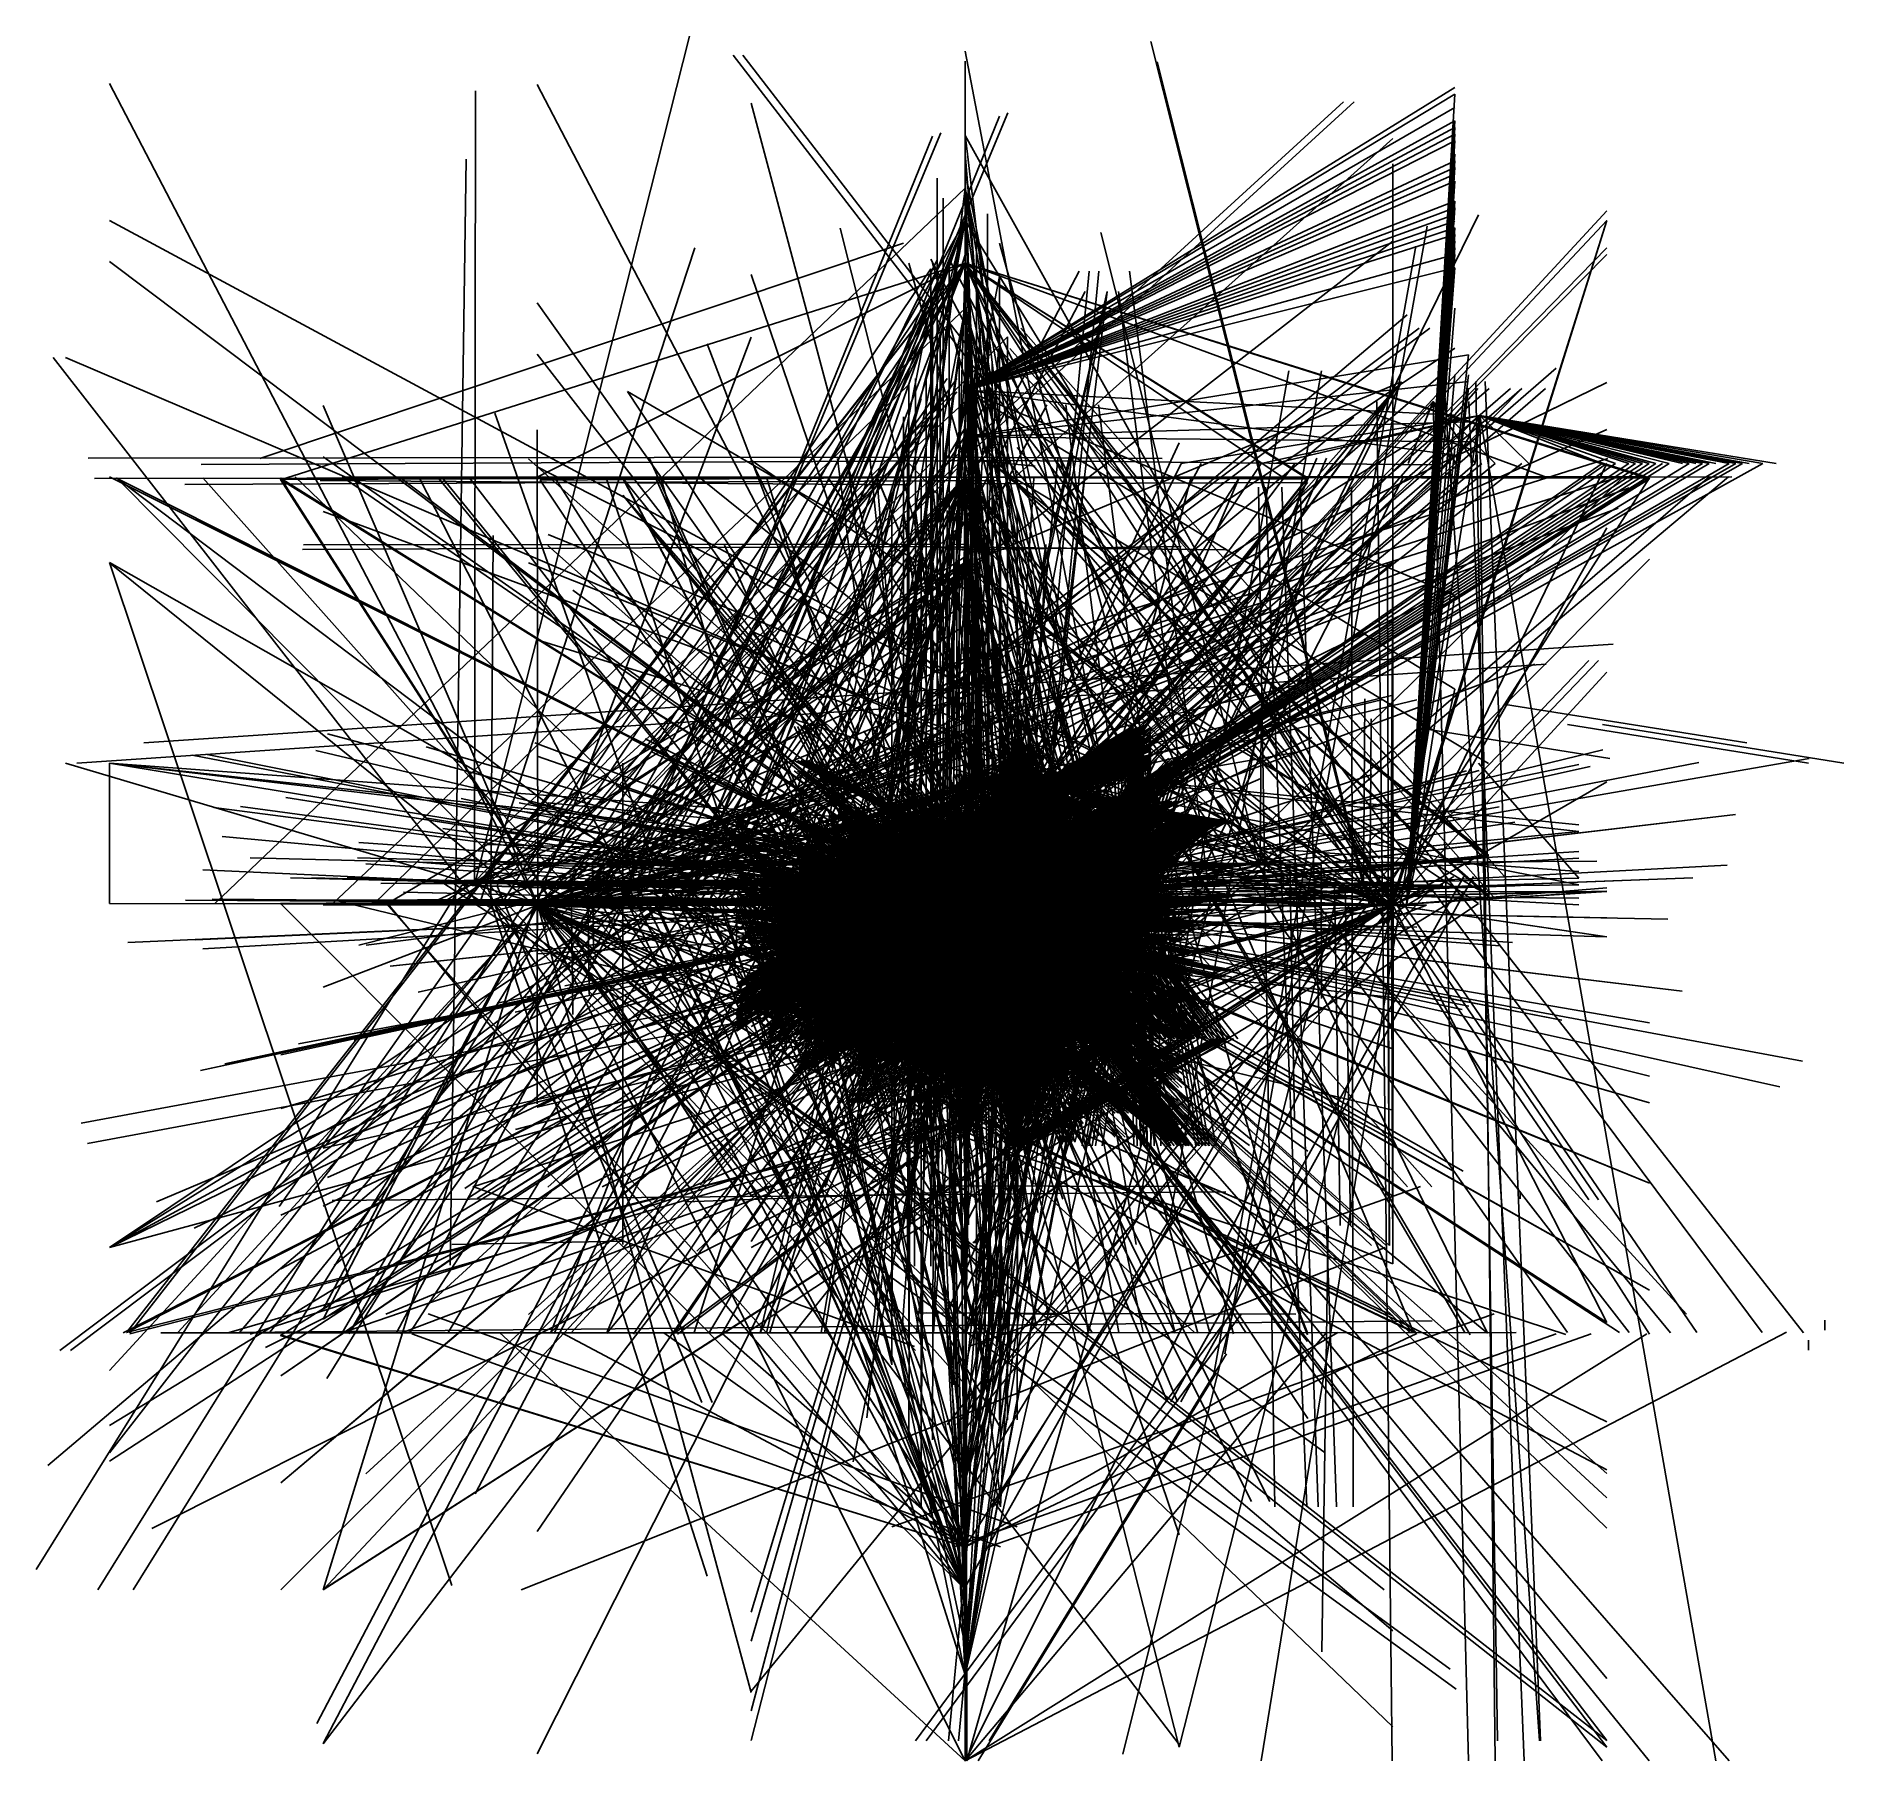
# Model space of a CAD drawing. Header units: metres. Extents: x -69 to 66, y -63 to 66.
import ezdxf

# ---------------------------------------------------------------- set-up
doc = ezdxf.new("R2010")
doc.units = ezdxf.units.M

msp = doc.modelspace()

# ---------------------------------------------------------------- linework, layer by layer
at = {"layer": 'MCD_Layer_0'}
for p, q in [((-19.837066, 66.111328), (-35.911285, 2.625)), ((0.7713, 65), (12.978331, 1.25)), ((14.670133, 65.703125), (30.552946, 2.625)), ((-16.579333, 64.677734), (31.32887, 2.625)), ((-15.854133, 64.677734), (32.05407, 2.625)), ((0.7713, 1.125), (0.7713, 64.25)), ((15.1344, 64.203125), (31.017213, 1.125)), ((-63.2287, 62.5625), (-31.179872, 1.125)), ((0.7713, 1.125), (-31.2287, 62.484375)), ((0.7713, 39.634766), (37.398253, 62.277344)), ((-35.837066, 62.015625), (-35.919098, 2.625)), ((29.073467, 61.197266), (-35.016377, 2.625)), ((29.858533, 61.197266), (-34.231311, 2.625)), ((0.7713, 1.125), (-15.2287, 61.095703)), ((0.7713, 39.634766), (37.398253, 61.777344)), ((37.398253, 61.777344), (33.784972, 1.125)), ((3.967706, 60.375), (-19.958075, 2.996094)), ((3.3388, 60.125), (-19.958075, 2.746094)), ((0.7713, 39.634766), (37.398253, 60.777344)), ((0.7713, 39.634766), (37.398253, 59.777344)), ((0.7713, 1.125), (0.7713, 59.5625)), ((37.398253, 59.777344), (33.784972, 1.125)), ((32.7713, 58.464844), (-31.216981, 1.125)), ((-1.044194, 58.875), (-24.969975, 1.496094)), ((-1.6731, 58.625), (-24.969975, 1.246094)), ((0.7713, 39.634766), (37.398253, 59.277344)), ((0.7713, 1.125), (0.7713, 58.9375)), ((0.7713, 39.634766), (37.398253, 58.777344)), ((0.7713, 58.75), (7.558409, 1.5)), ((0.7713, 58.673828), (32.792784, 1.125)), ((0.7713, 39.634766), (37.398253, 58.277344)), ((37.398253, 59.277344), (33.784972, 1.125)), ((37.398253, 58.777344), (33.784972, 1.125)), ((37.398253, 58.277344), (33.784972, 1.125)), ((-36.549957, 56.921875), (-37.735504, -25.814453)), ((0.7713, 1.125), (0.7713, 57.3125)), ((0.7713, 57.3125), (5.306456, 1.25)), ((37.398253, 57.277344), (33.784972, 1.125)), ((-1.329867, 2.625), (-1.329867, 55.5)), ((0.7713, 39.634766), (37.398253, 56.777344)), ((0.7713, 39.634766), (37.398253, 56.277344)), ((0.7713, 56), (11.431456, 1.5)), ((0.7713, 39.634766), (37.398253, 55.777344)), ((0.7713, 55.5625), (2.806456, 1.5)), ((32.7713, 56.556641), (32.769347, 1.125)), ((37.398253, 56.777344), (33.784972, 1.125)), ((37.398253, 56.277344), (33.784972, 1.125)), ((-55.3537, 1.248047), (0.7713, 54.75)), ((-5.849794, 1.498047), (0.7713, 54.75)), ((0.7713, 54.75), (-5.668153, 1.498047)), ((-5.601747, 1.248047), (0.7713, 54.75)), ((0.7713, 39.634766), (37.398253, 55.277344)), ((0.7713, 1.125), (0.7713, 54.9375)), ((12.618956, 1.5), (0.7713, 54.75)), ((10.243956, 1.5), (0.7713, 54.75)), ((6.964659, 1.5), (0.7713, 54.75)), ((2.212706, 1.5), (0.7713, 54.75)), ((2.335753, 1.25), (0.7713, 54.75)), ((7.087706, 1.25), (0.7713, 54.75)), ((37.398253, 55.277344), (33.784972, 1.125)), ((-0.8656, 1.125), (-0.8656, 54)), ((0.7713, 39.634766), (37.398253, 53.777344)), ((0.7713, 39.634766), (37.398253, 53.277344)), ((0.7713, 1.125), (48.7713, 53.058594)), ((0.7713, 39.634766), (37.398253, 52.777344)), ((1.503722, -24.125), (39.169737, 52.744141)), ((2.448, 2.625), (2.448, 52.8125)), ((37.398253, 53.777344), (33.784972, 1.125)), ((37.398253, 53.277344), (33.784972, 1.125)), ((-63.226747, 52.326172), (31.970519, 1.125)), ((0.7713, 52.3125), (-28.029481, 1.248047)), ((-28.029481, 1.248047), (0.7713, 52.3125)), ((0.7713, 52.3125), (-20.029481, 1.248047)), ((0.7713, 52.3125), (-20.029481, 1.498047)), ((-18.429872, 1.248047), (0.7713, 52.3125)), ((-16.830263, 1.248047), (0.7713, 52.3125)), ((0.7713, 52.3125), (-12.029481, 1.248047)), ((0.7713, 52.3125), (-10.029481, 1.248047)), ((3.42285, 4.125), (-8.57715, 51.739746)), ((-8.029481, 1.248047), (0.7713, 52.3125)), ((0.7713, 52.625), (8.908019, 1.25)), ((0.7713, 52.326172), (32.283019, 1.125)), ((0.7713, 1.125), (48.7713, 52.324219)), ((0.7713, 1.125), (0.7713, 52.3125)), ((0.7713, 39.634766), (37.398253, 52.277344)), ((0.7713, 39.634766), (37.398253, 51.777344)), ((0.7713, 1.125), (0.7713, 51.625)), ((0.7713, 1.125), (0.7713, 51.5)), ((10.91535, 51.433594), (22.827459, 4.125)), ((20.198, -32.447266), (35.319094, 51.912109)), ((32.620909, 1.125), (48.7713, 52.324219)), ((32.6463, 1.125), (48.7713, 52.324219)), ((32.658019, 1.125), (48.7713, 52.324219)), ((48.7713, 52.324219), (32.658019, 1.125)), ((48.7713, 52.324219), (32.689269, 1.125)), ((32.693175, 1.125), (48.7713, 52.324219)), ((32.695128, 1.125), (48.7713, 52.324219)), ((32.699034, 1.125), (48.7713, 52.324219)), ((32.7088, 1.125), (48.7713, 52.324219)), ((32.710753, 1.125), (48.7713, 52.324219)), ((48.7713, 52.324219), (32.712706, 1.125)), ((48.7713, 52.324219), (32.720519, 1.125)), ((32.720519, 1.125), (48.7713, 52.324219)), ((48.7713, 52.324219), (32.728331, 1.125)), ((32.730284, 1.125), (48.7713, 52.324219)), ((37.398253, 51.777344), (33.784972, 1.125)), ((-3.837066, 50.625), (-51.965973, 34.535156)), ((-19.4387, 50.275391), (-35.5637, 1.125)), ((32.7713, 50.785156), (-31.205263, 1.125)), ((0.7713, 39.634766), (37.398253, 51.277344)), ((0.7713, 1.125), (48.7713, 50.269531)), ((1.62, 1.125), (1.62, 51.3125)), ((3.3388, 50.625), (25.866144, -29.449219)), ((19.37, -33.947266), (34.491094, 50.412109)), ((37.398253, 51.277344), (33.784972, 1.125)), ((37.398253, 50.777344), (33.784972, 1.125)), ((37.398253, 50.277344), (33.784972, 1.125)), ((0.7713, 1.125), (-63.2287, 49.251953)), ((-61.951356, -30.832031), (0.7713, 49.125)), ((0.7713, 49.125), (-61.699403, -30.892578)), ((-50.429872, 32.923828), (0.7713, 49.125)), ((0.7713, 49.125), (-45.824403, -30.861328)), ((-45.318544, -30.935547), (0.7713, 49.125)), ((0.7713, 49.125), (-41.726747, -30.824219)), ((-31.8039, 4.217285), (-1.8039, 48.703125)), ((-31.226747, 33.138672), (0.7713, 49.125)), ((-30.4281, 4.217285), (-0.4281, 48.703125)), ((-30.207216, -30.841797), (0.7713, 49.125)), ((-24.396273, 2.748047), (-1.329867, 49.375)), ((0.7713, 49.75), (-14.449403, 1.248047)), ((-10.107606, 33.160156), (0.7713, 49.125)), ((-3.4387, 49.125), (19.088644, -30.949219)), ((22.078912, 4.125), (-1.8039, 49.437012)), ((-1.8039, 4.125), (-1.8039, 48.703125)), ((-1.6731, 49.125), (20.854244, -30.949219)), ((0.7713, 49.125), (-1.590028, -30.865234)), ((23.454713, 4.125), (-0.4281, 49.437012)), ((-0.4281, 4.125), (-0.4281, 48.703125)), ((0.7713, 39.634766), (37.398253, 49.777344)), ((0.7713, 1.125), (48.7713, 49.769531)), ((0.7713, 1.125), (0.7713, 49.125)), ((0.7713, 33.0625), (0.7713, 49.125)), ((0.7713, 49.125), (51.970519, 33.011719)), ((0.7713, 33.046875), (0.7713, 49.125)), ((26.370909, 33.083984), (0.7713, 49.125)), ((26.370909, 33.005859), (0.7713, 49.125)), ((0.7713, 33.085938), (0.7713, 49.125)), ((0.7713, 49.125), (51.970519, 33.074219)), ((0.7713, 49.125), (51.970519, 33.042969)), ((0.775206, 1.125), (0.7713, 49.125)), ((26.370909, 33.052734), (0.7713, 49.125)), ((0.7713, 49.125), (51.970519, -30.957031)), ((0.7713, 33.03125), (0.7713, 49.125)), ((26.370909, 33.068359), (0.7713, 49.125)), ((1.794737, 33.005859), (0.7713, 49.125)), ((0.7713, 49.125), (1.794737, 33.005859)), ((0.7713, 49.125), (60.384581, -30.837891)), ((0.7713, 49.125), (55.488097, -30.849609)), ((0.773253, 1.125), (0.7713, 49.125)), ((0.7713, 49.125), (13.572081, 33.15625)), ((34.304503, -30.822266), (0.7713, 49.125)), ((0.7713, 49.125), (39.847472, -30.878906)), ((2.30255, -30.855469), (0.7713, 49.125)), ((0.7713, 49.125), (24.665831, 33.019531)), ((63.488097, -30.871094), (0.7713, 49.125)), ((44.294737, 33.099609), (0.7713, 49.125)), ((0.7713, 39.634766), (37.398253, 48.777344)), ((37.398253, 49.777344), (33.784972, 1.125)), ((37.398253, 48.777344), (33.784972, 1.125)), ((-47.708773, -60.089844), (9.29318, 48.525391)), ((-23.932006, 1.248047), (-0.8656, 47.875)), ((-22.577914, 2.748047), (-1.329867, 47.6875)), ((0.7713, 1.125), (-15.2287, 48.28125)), ((-5.653388, 2.748047), (3.3388, 48.125)), ((-0.45824, -61.375), (10.043714, 48.525391)), ((0.26696, -61.375), (10.768914, 48.525391)), ((0.7713, 47.875), (11.134581, 1.5)), ((3.3388, 2.625), (3.3388, 48.125)), ((13.071047, 48.525391), (18.961672, 2.625)), ((-47.244506, -61.589844), (9.757447, 47.025391)), ((0.7713, 1.125), (-31.2287, 46.177734)), ((-22.113647, 1.248047), (-0.8656, 46.1875)), ((-10.665288, 1.248047), (-1.6731, 46.625)), ((-1.6731, 1.125), (-1.6731, 46.625)), ((0.894347, 1.125), (11.394347, 47.025391)), ((11.394347, 47.025391), (1.284972, 1.125)), ((11.394347, 47.025391), (2.784972, 1.125)), ((11.394347, 47.025391), (5.784972, 1.125)), ((12.243047, 47.025391), (18.133672, 1.125)), ((33.825043, 45.275391), (-67.835113, -40.792969)), ((-46.507997, 1.248047), (0.7713, 45.75)), ((0.7713, 45.75), (-7.834169, 1.498047)), ((-5.453309, 1.248047), (0.7713, 45.75)), ((-4.959169, 1.498047), (0.7713, 45.75)), ((13.769347, 1.5), (0.7713, 45.75)), ((11.394347, 1.5), (0.7713, 45.75)), ((9.017394, 1.5), (0.7713, 45.75)), ((4.513487, 1.5), (0.7713, 45.75)), ((2.409972, 1.25), (0.7713, 45.75)), ((2.658019, 1.5), (0.7713, 45.75)), ((37.398253, 45.777344), (33.784972, 1.125)), ((34.735576, 44.275391), (-66.92458, -32.191406)), ((35.520643, 44.275391), (-66.139514, -32.191406)), ((-36.048933, 2.748047), (3.951067, 43.625)), ((-15.2287, 43.59375), (-31.302919, 1.125)), ((-1.329867, 2.625), (1.170133, 44.261719)), ((-1.08465, 4.125), (-1.08465, 43.78125)), ((-0.579333, 2.625), (1.920667, 44.261719)), ((0.145867, 2.625), (2.645867, 44.261719)), ((3.951067, 2.625), (3.951067, 43.625)), ((4.948, 44.261719), (41.094484, 3.279297)), ((-67.4387, 42.083984), (-35.548075, 1.125)), ((29.410087, 1.125), (-66.5196, 42.083984)), ((37.398253, 42.777344), (-63.226747, -24.474609)), ((0.7713, 1.125), (-31.2287, 42.337891)), ((-2.5196, 1.125), (-18.5196, 43.107422)), ((-0.8656, 1.125), (1.6344, 42.761719)), ((0.7713, 42.8125), (4.786925, 1.25)), ((0.7713, 1.125), (3.2713, 42.761719)), ((0.7713, 42.75), (2.005675, 1.25)), ((0.7713, 36.134766), (38.433409, 42.275391)), ((0.7713, 1.125), (0.7713, 42.25)), ((14.402159, 1.5), (0.7713, 42.25)), ((0.7713, 42.25), (2.210753, 1.5)), ((12.025206, 1.5), (0.7713, 42.25)), ((9.650206, 1.5), (0.7713, 42.25)), ((0.7713, 1.125), (0.7713, 42.087891)), ((3.2713, 42.761719), (39.417784, 4.798828)), ((3.2713, 42.761719), (39.417784, 4.773438)), ((3.2713, 42.761719), (39.417784, 4.751953)), ((4.12, 42.761719), (40.266484, 1.779297)), ((38.433409, 42.275391), (33.784972, 1.125)), ((-4.707467, 5.125), (36.929252, 41.271484)), ((0.7713, 41.125), (-2.285341, 1.498047)), ((0.33795, 4.125), (0.33795, 41.765625)), ((0.7713, 1.125), (0.7713, 41.125)), ((0.7713, 41.0625), (4.712706, 1.25)), ((2.78445, 4.125), (2.78445, 41.765625)), ((3.3388, 5.125), (44.975519, 41.271484)), ((13.65045, -22.179199), (24.99127, 41.090332)), ((16.09695, -22.179199), (27.43777, 41.090332)), ((37.398253, 40.777344), (33.784972, 1.125)), ((38.433409, 40.775391), (33.784972, 1.125)), ((-43.4387, 1.248047), (-3.4387, 40.0625)), ((-38.424266, 2.748047), (1.575734, 39.5)), ((-0.579333, 39.5), (-31.555896, 2.998047)), ((48.7713, 40.201172), (-31.232606, 1.125)), ((-31.19745, 1.125), (48.7713, 40.201172)), ((-31.187684, 1.125), (48.7713, 40.201172)), ((-31.177919, 1.125), (48.7713, 40.201172)), ((0.145867, 39.5), (-30.830696, 2.998047)), ((-27.173083, 2.748047), (-0.579333, 40.5)), ((-26.447883, 2.748047), (0.145867, 40.5)), ((-24.4787, 39.523438), (0.890441, 1.125)), ((39.913878, 1.833984), (-24.4787, 39.523438)), ((3.42285, 40.21875), (-20.241701, 4.404785)), ((-3.4387, 1.125), (-3.4387, 40.0625)), ((-2.926533, 2.625), (-2.926533, 40.5)), ((-2.141467, 2.625), (-2.141467, 40.5)), ((39.117119, 39.771484), (-1.892647, -7.125)), ((-1.6731, 3.625), (39.963619, 39.771484)), ((-0.0835, 3.625), (41.553219, 39.771484)), ((0.7713, 36.134766), (38.433409, 40.275391)), ((0.7713, 3.625), (33.421691, 40.267578)), ((0.7713, 40.25), (6.890441, 1.5)), ((0.7713, 3.625), (42.408019, 39.771484)), ((0.7713, 1.125), (0.7713, 39.634766)), ((0.7713, 39.634766), (37.398253, 34.777344)), ((0.7713, 39.634766), (37.398253, 24.277344)), ((0.7713, 39.634766), (37.398253, 17.277344)), ((0.7713, 39.634766), (37.398253, 37.777344)), ((0.7713, 39.5625), (10.837706, 1.5)), ((33.421691, 40.267578), (1.3338, 1.375)), ((33.421691, 40.267578), (1.339659, 1.375)), ((33.421691, 40.267578), (1.367003, 1.375)), ((33.421691, 40.267578), (1.462706, 26.875)), ((33.421691, 40.267578), (1.472472, -24.125)), ((33.421691, 40.267578), (1.474425, -24.125)), ((33.421691, 40.267578), (1.484191, 1.375)), ((33.421691, 40.267578), (1.497862, 1.375)), ((33.421691, 40.267578), (1.507628, 1.375)), ((1.575734, 2.625), (1.575734, 39.5)), ((2.5478, 3.625), (44.184519, 39.771484)), ((33.421691, 40.267578), (4.3338, 1.253906)), ((33.421691, 40.267578), (4.361144, 1.253906)), ((33.421691, 40.267578), (4.406066, 1.253906)), ((42.408019, 39.771484), (4.406066, 1.253906)), ((42.408019, 39.771484), (4.408019, 1.253906)), ((33.421691, 40.267578), (4.423644, 1.253906)), ((42.408019, 39.771484), (4.423644, 1.253906)), ((42.408019, 39.771484), (4.435362, 1.253906)), ((33.421691, 40.267578), (4.456847, 1.253906)), ((33.421691, 40.267578), (4.460753, 1.253906)), ((33.421691, 40.267578), (4.462706, 1.253906)), ((33.421691, 40.267578), (4.466612, 1.253906)), ((33.421691, 40.267578), (4.468566, 1.253906)), ((33.421691, 40.267578), (4.474425, 1.253906)), ((33.421691, 40.267578), (4.476378, 1.253906)), ((33.421691, 40.267578), (4.482237, 1.253906)), ((33.421691, 40.267578), (4.484191, 1.253906)), ((33.421691, 40.267578), (4.486144, 1.253906)), ((33.421691, 40.267578), (4.488097, 1.253906)), ((33.421691, 40.267578), (4.49005, 1.253906)), ((33.421691, 40.267578), (4.493956, 1.253906)), ((33.421691, 40.267578), (4.495909, 1.253906)), ((33.421691, 40.267578), (4.499816, 1.253906)), ((33.421691, 40.267578), (4.503722, 1.253906)), ((38.433409, 39.775391), (33.784972, 1.125)), ((36.585499, 40.287109), (43.726124, -61.373047)), ((38.960832, 40.287109), (40.601457, -61.373047)), ((39.663766, 40.287109), (43.804391, -61.373047)), ((-47.2287, 38.498047), (-31.181825, 1.125)), ((-35.86883, -42.911133), (6.882635, 38.550293)), ((-34.4088, 37.916016), (-22.461535, 4.125)), ((-18.384455, 4.217285), (-1.08465, 39.1875)), ((-17.020685, 4.217285), (-1.08465, 37.921875)), ((-2.5196, 39), (-13.912178, 1.248047)), ((0.7713, 38.3125), (-7.037294, 1.498047)), ((0.7713, 38.8125), (-6.789247, 1.248047)), ((0.7713, 1.125), (0.7713, 39)), ((0.7713, 1.125), (35.781066, 38.787109)), ((0.7713, 1.125), (0.7713, 38.3125)), ((0.7713, 37.990234), (32.804503, 1.125)), ((8.305235, 38.550293), (12.723204, 4.125)), ((10.751735, 38.550293), (15.169704, 4.125)), ((31.571066, 38.787109), (32.711691, -62.873047)), ((35.781066, 38.787109), (33.921691, 34.138672)), ((35.781066, 38.787109), (38.421691, -62.873047)), ((35.781066, 38.787109), (37.421691, 34.138672)), ((35.781066, 38.787109), (40.421691, 34.138672)), ((35.781066, 38.787109), (38.921691, 34.138672)), ((38.440966, 38.787109), (42.581591, -62.873047)), ((37.398253, 37.777344), (-63.226747, -24.474609)), ((29.837782, 37.612793), (-46.407335, -25.82666)), ((48.7713, 36.691406), (-31.250184, 1.125)), ((-31.2287, 36.673828), (-31.193544, 1.125)), ((-20.629091, 1.498047), (0.7713, 36.8125)), ((-3.837066, 2.625), (-3.837066, 37.634766)), ((-3.799013, 1.248047), (0.7713, 36.8125)), ((-2.926533, 2.625), (-2.926533, 37.634766)), ((-2.141467, 2.625), (-2.141467, 37.634766)), ((0.7713, 1.125), (39.281066, 37.751953)), ((0.7713, 36.134766), (38.433409, 37.275391)), ((5.638487, 1.5), (0.7713, 36.8125)), ((0.7713, 36.8125), (3.761534, 1.5)), ((1.134581, 1.5), (0.7713, 36.8125)), ((5.525206, 1.25), (0.7713, 36.8125)), ((10.667784, 1.25), (0.7713, 36.8125)), ((39.281066, 37.751953), (16.923644, 34.138672)), ((39.281066, 37.751953), (22.923644, -62.873047)), ((39.281066, 37.751953), (22.923644, 34.138672)), ((39.281066, 37.751953), (23.923644, 34.138672)), ((37.398253, 37.777344), (33.784972, 1.125)), ((39.281066, 37.751953), (37.423644, 34.138672)), ((39.281066, 37.751953), (38.923644, 34.138672)), ((39.281066, 37.751953), (40.423644, -62.873047)), ((39.281066, 37.751953), (56.923644, -62.873047)), ((39.281066, 37.751953), (57.923644, 34.138672)), ((39.281066, 37.751953), (48.423644, 34.138672)), ((39.281066, 37.751953), (51.423644, 34.138672)), ((39.281066, 37.751953), (55.923644, 34.138672)), ((39.281066, 37.751953), (54.923644, 34.138672)), ((39.281066, 37.751953), (54.423644, 34.138672)), ((39.281066, 37.751953), (50.923644, 34.138672)), ((39.281066, 37.751953), (51.923644, 34.138672)), ((39.281066, 37.751953), (49.423644, 34.138672)), ((39.281066, 37.751953), (55.423644, 34.138672)), ((39.281066, 37.751953), (42.923644, 34.138672)), ((39.281066, 37.751953), (56.423644, 34.138672)), ((39.281066, 37.751953), (50.423644, 34.138672)), ((39.281066, 37.751953), (59.423644, 34.138672)), ((39.281066, 37.751953), (58.423644, 34.138672)), ((39.281066, 37.751953), (52.423644, 34.138672)), ((39.281066, 37.751953), (61.423644, 34.138672)), ((39.281066, 37.751953), (58.923644, 34.138672)), ((39.281066, 37.751953), (60.423644, 34.138672)), ((39.281066, 37.751953), (53.423644, 34.138672)), ((39.281066, 37.751953), (56.923644, 34.138672)), ((3.3388, 35.802734), (-28.790106, 2.625)), ((0.7713, 35.75), (-5.539247, 1.498047)), ((-1.08465, 4.125), (0.79035, 35.352539)), ((0.7713, 1.125), (0.7713, 36.134766)), ((0.7713, 36.134766), (38.433409, 35.775391)), ((0.7713, 1.125), (16.7713, 35.6875)), ((2.21295, 35.352539), (29.322813, 4.615723)), ((4.65945, 35.352539), (31.769313, 4.615723)), ((37.398253, 35.277344), (33.784972, 1.125)), ((-1.329867, 34.625), (-64.818148, 34.541016)), ((-56.375297, 34.080078), (4.654, 34.375)), ((0.7713, 1.125), (-47.2287, 34.658203)), ((-1.6731, 34.302734), (-33.802006, 1.125)), ((-33.5478, 4.217285), (-3.5478, 34.875)), ((3.951067, 2.625), (-31.888777, 34.496094)), ((-31.2287, 33.898438), (32.745909, 1.125)), ((0.7713, 34.402344), (-31.218934, 1.125)), ((-1.329867, -13.375), (-22.835726, 34.53125)), ((0.7713, 1.125), (-15.2287, 34.40625)), ((-15.2287, 34.40625), (32.790831, 1.125)), ((-0.579333, -29.375), (-8.772693, 34.513672)), ((0.145867, -29.375), (-8.047493, 34.513672)), ((-4.707467, 34.625), (-6.346139, 34.587891)), ((-4.707467, 18.625), (-6.346139, 34.591797)), ((-3.837066, 34.625), (54.735199, -29.464844)), ((-3.5478, 4.125), (-3.5478, 34.875)), ((-2.926533, 2.625), (-2.926533, 34.46875)), ((-2.141467, 2.625), (-2.141467, 34.46875)), ((-1.329867, 18.625), (48.845914, 34.521484)), ((-0.579333, 34.625), (14.780042, 34.533203)), ((-0.579333, -29.375), (27.067151, 34.541016)), ((0.145867, 34.625), (15.505242, 34.533203)), ((0.145867, -29.375), (27.792351, 34.541016)), ((0.7713, 1.125), (0.7713, 34.910156)), ((0.7713, 1.125), (0.7713, 34.402344)), ((0.7713, 1.125), (48.7713, 34.150391)), ((39.421691, 34.138672), (0.7713, 1.625)), ((42.421691, 34.138672), (0.7713, 1.625)), ((37.421691, 34.138672), (0.7713, 1.625)), ((40.421691, 34.138672), (0.7713, 1.625)), ((18.423644, 34.138672), (0.7713, 1.125)), ((48.423644, 34.138672), (0.7713, 1.125)), ((16.923644, 34.138672), (0.7713, 1.125)), ((58.923644, 34.138672), (0.7713, 1.125)), ((51.423644, 34.138672), (0.7713, 1.125)), ((57.923644, 34.138672), (0.7713, 1.125)), ((50.423644, 34.138672), (0.7713, 1.125)), ((53.423644, 34.138672), (0.7713, 1.125)), ((49.423644, 34.138672), (0.7713, 1.125)), ((58.423644, 34.138672), (0.7713, 1.125)), ((52.423644, 34.138672), (0.7713, 1.125)), ((52.923644, 34.138672), (0.7713, 1.125)), ((55.923644, 34.138672), (0.7713, 1.125)), ((38.923644, 34.138672), (0.7713, 1.125)), ((56.423644, 34.138672), (0.7713, 1.125)), ((51.923644, 34.138672), (0.7713, 1.125)), ((50.923644, 34.138672), (0.7713, 1.125)), ((22.923644, 34.138672), (0.7713, 1.125)), ((60.423644, 34.138672), (0.7713, 1.125)), ((54.923644, 34.138672), (0.7713, 1.125)), ((25.423644, 34.138672), (0.7713, 1.625)), ((1.575734, -29.375), (7.718312, 34.503906)), ((6.019093, 33.951172), (1.575734, 34.375)), ((3.3388, 2.625), (3.3388, 34.46875)), ((35.695207, 34.041016), (3.951067, 34.375)), ((32.7713, 33.908203), (32.724425, 1.125)), ((48.7713, 34.150391), (32.810362, 1.125)), ((-0.8656, 33.125), (-64.353881, 33.041016)), ((-63.2287, 33.15625), (0.7713, 1.125)), ((0.7713, 1.125), (-63.2287, 33.15625)), ((-62.705263, 33.068359), (0.7713, -14.875)), ((0.7713, -30.875), (-62.705263, 33.068359)), ((0.7713, 1.125), (-62.689638, 33.056641)), ((-58.111513, -30.837891), (0.7713, 33.125)), ((-57.598097, 32.580078), (3.4312, 32.875)), ((-56.232606, 33.080078), (0.7713, -30.875)), ((-53.504091, -30.849609), (0.7713, 33.125)), ((-51.230653, -30.824219), (0.7713, 33.125)), ((-50.429872, 32.955078), (0.7713, 33.125)), ((0.7713, -46.875), (-50.429872, 33.080078)), ((0.7713, -46.875), (-50.429872, 33.064453)), ((-50.429872, 33.048828), (0.7713, 1.125)), ((0.7713, -46.875), (-50.429872, 33.048828)), ((-50.429872, 33.017578), (0.7713, 1.125)), ((0.7713, -46.875), (-50.429872, 33.017578)), ((0.7713, -46.875), (-50.429872, 32.986328)), ((-50.429872, 32.986328), (0.7713, 1.125)), ((0.7713, -46.875), (-50.429872, 32.955078)), ((-50.429872, 32.955078), (0.7713, 1.125)), ((-50.429872, 32.955078), (0.7713, -46.875)), ((0.7713, -14.875), (-49.338075, 33.154297)), ((-3.4387, 32.5625), (-47.471903, 32.886719)), ((0.7713, 1.125), (-45.816591, 33.148438)), ((-45.816591, 33.148438), (0.7713, 33.125)), ((0.7713, 33.125), (-45.314638, -30.878906)), ((-41.349794, 33.003906), (0.7713, 1.125)), ((-40.769716, -30.859375), (0.7713, 33.125)), ((0.7713, -46.875), (-40.054872, 33.113281)), ((0.7713, -14.875), (-38.623231, 33.058594)), ((-38.396669, 33.15625), (0.7713, -14.875)), ((0.7713, -14.875), (-38.396669, 33.15625)), ((0.7713, 33.125), (-38.136903, 33.136719)), ((-37.886903, -30.830078), (0.7713, 33.125)), ((0.7713, -14.875), (-36.347841, 33.125)), ((-31.002138, 32.904297), (0.7713, 33.125)), ((0.7713, -14.875), (-31.002138, 32.904297)), ((0.7713, 33.125), (-29.955263, -30.902344)), ((-29.955263, -30.902344), (0.7713, 33.125)), ((0.7713, 33.125), (-29.943544, 33.117188)), ((-29.943544, 33.117188), (0.7713, -14.875)), ((0.7713, -46.875), (-26.107606, 33.152344)), ((0.7713, 33.125), (-26.054872, -30.910156)), ((0.7713, -14.875), (-24.830263, 33.085938)), ((0.7713, -14.875), (-24.830263, 33.054688)), ((-24.830263, 33.054688), (0.7713, 1.125)), ((0.7713, -14.875), (-24.830263, 33.039062)), ((0.7713, -14.875), (-24.830263, 33.023438)), ((0.7713, 32.875), (-24.687684, 4.802734)), ((0.7713, 32.625), (-24.687684, 4.802734)), ((-0.8656, -14.875), (-22.371459, 33.03125)), ((0.7713, -46.875), (-22.011903, 33.169922)), ((-19.486513, -30.833984), (0.7713, 33.125)), ((0.7713, 17.125), (-19.129091, 33.136719)), ((-14.582216, 33.09375), (0.7713, 33.125)), ((0.7713, 33.125), (-14.568544, -30.871094)), ((-14.082216, -30.871094), (0.7713, 33.125)), ((-14.074403, 33.138672), (0.7713, -14.875)), ((0.7713, -14.875), (-14.074403, 33.138672)), ((0.7713, 33.125), (-9.982606, -30.833984)), ((-9.732606, -30.894531), (0.7713, 33.125)), ((0.7713, 17.125), (-9.468934, 33.111328)), ((-6.392763, 33.126953), (0.7713, 33.125)), ((-6.142763, -30.839844), (0.7713, 33.125)), ((0.7713, 17.125), (-5.820497, 33.169922)), ((0.7713, 17.125), (-5.820497, 33.166016)), ((-5.820497, 33.160156), (0.7713, -46.875)), ((-3.968934, -30.867188), (0.7713, 33.125)), ((-2.5196, 32.96875), (-2.5196, 1.125)), ((-0.0835, 33.125), (-1.722172, 33.087891)), ((-0.0835, 17.125), (-1.722172, 33.091797)), ((-1.6731, 1.125), (-1.6731, 32.96875)), ((-0.8656, 17.125), (49.310181, 33.021484)), ((0.7713, -46.875), (0.716612, 33.166016)), ((0.7713, 1.125), (3.2713, 33.775391)), ((0.7713, 1.125), (0.7713, 33.638672)), ((0.7713, 33.171875), (0.7713, 1.125)), ((51.341612, 33.171875), (0.7713, 33.125)), ((0.7713, 1.125), (0.7713, 33.169922)), ((0.7713, -14.875), (56.450987, 33.167969)), ((57.859191, 33.166016), (0.7713, -14.875)), ((0.7713, -46.875), (9.732237, 33.162109)), ((9.732237, 33.162109), (0.7713, 33.125)), ((58.117003, 33.146484), (0.7713, 33.125)), ((36.046691, 33.136719), (0.7713, 1.125)), ((0.7713, 1.125), (0.7713, 33.134766)), ((0.7713, 33.134766), (0.7713, 1.125)), ((0.7713, -30.875), (17.669737, 33.130859)), ((17.669737, 33.130859), (0.7713, 33.125)), ((12.613097, 33.128906), (0.7713, 33.125)), ((0.7713, 1.125), (0.7713, 33.125)), ((0.7713, 33.125), (26.370909, 33.005859)), ((0.7713, 33.125), (26.370909, 33.083984)), ((0.775206, 1.125), (0.7713, 33.125)), ((0.7713, 33.125), (26.370909, 32.974609)), ((0.7713, 33.0625), (0.7713, 33.125)), ((0.7713, 33.125), (26.370909, 33.068359)), ((0.7713, 33.125), (26.370909, 33.052734)), ((0.7713, 33.078125), (0.7713, 33.125)), ((0.7713, 33.125), (26.370909, 33.037109)), ((0.7713, 33.125), (26.370909, -30.994141)), ((26.370909, 32.974609), (0.7713, 33.125)), ((0.7713, 33.125), (26.370909, -31.025391)), ((51.970519, 33.074219), (0.7713, 33.125)), ((51.970519, 33.042969), (0.7713, 33.125)), ((0.7713, 33.125), (0.894347, -62.875)), ((0.7713, 33.125), (53.540831, -30.861328)), ((0.773253, 1.125), (0.7713, 33.125)), ((12.257628, -30.841797), (0.7713, 33.125)), ((38.538878, -31.005859), (0.7713, 33.125)), ((23.433409, 33.095703), (0.7713, 33.125)), ((0.7713, 33.125), (16.480284, -30.900391)), ((38.144347, -30.828125), (0.7713, 33.125)), ((9.982237, -30.867188), (0.7713, 33.125)), ((18.171691, -30.896484), (0.7713, 33.125)), ((3.790831, -30.998047), (0.7713, 33.125)), ((0.7713, 33.125), (50.431456, -30.851562)), ((0.7713, 33.125), (2.870909, -30.873047)), ((50.431456, -30.851562), (0.7713, 33.125)), ((33.544737, 33.099609), (0.7713, 33.125)), ((14.079894, -30.830078), (0.7713, 33.125)), ((45.824034, -30.839844), (0.7713, 33.125)), ((26.368956, -30.853516), (0.7713, 33.125)), ((0.7713, -14.875), (49.929503, 33.113281)), ((0.7713, -30.875), (33.544737, 33.099609)), ((0.7713, 33.097656), (0.7713, 1.125)), ((0.7713, 1.125), (0.7713, 33.097656)), ((0.7713, 33.09375), (0.7713, 1.125)), ((0.7713, 1.125), (0.7713, 33.09375)), ((0.7713, 33.09375), (0.7713, -46.875)), ((0.7713, 33.09375), (0.773253, 1.125)), ((0.7713, 1.125), (1.810362, 33.087891)), ((51.970519, 33.082031), (0.7713, 1.125)), ((0.7713, 1.125), (0.7713, 33.078125)), ((0.7713, 33.078125), (0.7713, 1.125)), ((0.7713, 33.078125), (0.773253, 1.125)), ((51.970519, 33.074219), (0.7713, -46.875)), ((51.970519, 33.074219), (0.7713, 1.125)), ((0.7713, 1.125), (0.7713, 33.070312)), ((26.370909, 33.068359), (0.7713, 1.125)), ((51.970519, 33.066406), (0.7713, 1.125)), ((0.7713, 33.0625), (0.7713, 1.125)), ((0.7713, 1.125), (0.7713, 33.0625)), ((0.7713, 33.0625), (0.7713, -46.875)), ((26.370909, 33.052734), (0.7713, 1.125)), ((0.7713, 33.046875), (0.7713, 1.125)), ((0.7713, 33.046875), (0.7713, -14.875)), ((0.7713, 33.046875), (0.7713, -46.875)), ((51.970519, 33.042969), (0.7713, 1.125)), ((0.7713, -46.875), (5.909972, 33.041016)), ((0.798644, 33.039062), (0.7713, 1.125)), ((0.7713, 1.125), (0.7713, 33.03125)), ((0.7713, 33.03125), (0.7713, 1.125)), ((0.7713, 33.03125), (0.7713, -46.875)), ((0.7713, 33.03125), (0.773253, 1.125)), ((0.7713, -14.875), (21.249816, 33.023438)), ((21.249816, 33.023438), (0.7713, -14.875)), ((51.970519, 33.011719), (0.7713, 1.125)), ((26.370909, 33.005859), (0.7713, 1.125)), ((0.7713, 1.125), (0.7713, 33)), ((0.7713, 33), (0.7713, 1.125)), ((0.7713, 32.75), (0.7713, 32.875)), ((0.7713, 32.625), (0.7713, 32.875)), ((0.7713, 1.125), (0.7713, 32.75)), ((26.370909, 32.724609), (0.7713, 32.625)), ((0.7713, 1.125), (26.370909, 32.724609)), ((21.249816, 33.023438), (0.773253, 1.125)), ((1.794737, 33.005859), (0.773253, 1.125)), ((2.5478, 33.125), (0.909128, 33.087891)), ((2.5478, 17.125), (0.909128, 33.091797)), ((1.0338, 6), (32.261339, 33.109863)), ((1.575734, 2.625), (1.575734, 32.935547)), ((3.2713, 33.775391), (39.913878, 1.820312)), ((3.2713, 33.775391), (39.913878, 1.835938)), ((3.2713, 33.775391), (39.913878, 1.744141)), ((3.2713, 33.775391), (39.913878, 11.722656)), ((3.2713, 33.775391), (39.913878, 4.779297)), ((3.2713, 33.775391), (39.913878, 4.810547)), ((3.2713, 33.775391), (39.913878, 4.837891)), ((3.2713, 33.775391), (39.913878, 4.841797)), ((3.2713, 33.775391), (39.913878, 4.755859)), ((3.2713, 33.775391), (39.913878, 4.855469)), ((3.2713, 33.775391), (39.913878, 4.853516)), ((3.2713, 33.775391), (39.913878, 4.818359)), ((3.2713, 33.775391), (39.913878, 4.6875)), ((3.2713, 33.775391), (39.913878, 4.822266)), ((3.2713, 33.775391), (39.913878, 4.710938)), ((3.2713, 33.775391), (39.913878, 4.830078)), ((3.2713, 33.775391), (39.913878, 4.839844)), ((3.2713, 33.775391), (39.913878, 4.714844)), ((3.2713, 33.775391), (39.913878, 4.851562)), ((3.2713, 33.775391), (39.913878, 4.84375)), ((3.2713, 33.775391), (39.913878, 4.814453)), ((3.2713, 33.775391), (39.913878, 4.826172)), ((3.2713, 33.775391), (39.913878, 4.835938)), ((3.2713, 33.775391), (39.913878, 4.849609)), ((3.2713, 33.775391), (39.913878, 4.751953)), ((50.448, 32.320312), (-29.632078, 2.625)), ((-24.828309, 31.773438), (0.7713, 1.125)), ((57.923644, -62.873047), (-24.828309, 31.773438)), ((51.923644, -62.873047), (-24.828309, 31.773438)), ((-24.828309, 31.773438), (26.370909, -31.525391)), ((0.7713, 1.125), (0.7713, 32.4375)), ((0.7713, 32.375), (0.7713, 1.125)), ((0.7713, 31.5625), (10.540831, 1.5)), ((22.709524, 32.371582), (23.939993, -43.873535)), ((23.236624, 32.371582), (26.342093, -43.873535)), ((24.453424, 32.371582), (27.183893, -43.873535)), ((25.829224, 32.371582), (28.559693, -43.873535)), ((29.680174, 32.371582), (29.785643, -43.873535)), ((37.398253, 31.777344), (33.784972, 1.125)), ((-47.2287, 30.566406), (32.779112, 1.125)), ((49.62, 30.820312), (-30.460078, 1.125)), ((-4.707467, 2.625), (-4.707467, 30.628906)), ((-4.707467, 30.628906), (-4.707467, 2.625)), ((-0.159332, 2.673828), (-3.837066, 30.628906)), ((0.751201, 2.660156), (-2.926533, 30.628906)), ((1.536268, 2.660156), (-2.141467, 30.628906)), ((-1.329867, 2.625), (-1.329867, 30.628906)), ((-0.579333, 2.625), (-0.579333, 30.628906)), ((-0.579333, 30.628906), (-0.579333, 2.625)), ((0.145867, 2.625), (0.145867, 30.628906)), ((0.145867, 30.628906), (0.145867, 2.625)), ((1.575734, 2.625), (1.575734, 30.628906)), ((1.5912, 4.125), (1.5912, 30.382324)), ((2.448, 2.625), (2.448, 30.628906)), ((3.3388, 2.625), (3.3388, 30.628906)), ((3.951067, 2.625), (3.951067, 30.628906)), ((4.654, 2.625), (4.654, 30.628906)), ((-34.691475, 1.125), (-34.5196, 28.771484)), ((33.419484, 2.625), (-30.424266, 28.837891)), ((-12.6612, 28.632812), (-28.940497, 2.625)), ((-3.4387, 1.125), (-3.4387, 29.128906)), ((-2.5196, 1.125), (-2.5196, 29.128906)), ((-2.5196, 29.128906), (-2.5196, 1.125)), ((-1.6731, 1.125), (-1.6731, 29.128906)), ((-0.8656, 1.125), (-0.8656, 29.128906)), ((-0.0835, 1.125), (-0.0835, 29.128906)), ((-0.0835, 29.128906), (-0.0835, 1.125)), ((0.7713, 1.125), (0.7713, 29.128906)), ((0.7713, 29.128906), (0.7713, 1.125)), ((4.449034, 1.134766), (0.7713, 29.128906)), ((4.449034, 1.138672), (0.7713, 29.128906)), ((1.62, 1.125), (1.62, 29.128906)), ((2.5478, 1.125), (2.5478, 29.128906)), ((2.5478, 29.128906), (2.5478, 1.125)), ((3.4312, 1.125), (3.4312, 29.128906)), ((48.7713, 29.351562), (32.788878, 1.125)), ((-48.792673, 27.716309), (-3.0207, 27.9375)), ((-1.08465, 28.125), (-48.700861, 28.062012)), ((-37.552, 2.748047), (2.448, 28.25)), ((-17.6731, 27.132812), (-33.952397, 1.125)), ((-3.5478, 4.125), (-30.427683, 28.02832)), ((-1.08465, -7.875), (-17.214045, 28.054688)), ((20.260305, 27.687012), (-3.5478, 27.9375)), ((1.269342, 27.626953), (-1.8039, 27.9375)), ((-1.08465, 16.125), (36.547186, 28.047363)), ((2.645142, 27.626953), (-0.4281, 27.9375)), ((1.0338, 28.125), (-0.195204, 28.097168)), ((1.0338, 16.125), (-0.195204, 28.100098)), ((0.351073, 27.684082), (16.940428, 27.9375)), ((0.7713, 1.125), (0.7713, 27.3125)), ((1.5912, 4.125), (1.5912, 28.007812)), ((3.42578, 4.125), (3.42285, 28.125)), ((6.80078, 28.098633), (3.42285, -43.875)), ((6.80078, 28.098633), (3.42285, 4.125)), ((16.7713, 27.632812), (32.816222, 1.125)), ((-63.2287, 26.746094), (26.370909, -24.251953)), ((-63.2287, 26.746094), (-37.629091, -49.753906)), ((-63.226747, -24.474609), (31.169737, 26.724609)), ((-63.226747, 26.724609), (32.120909, -50.074219)), ((-42.429872, 1.248047), (0.7713, 26.75)), ((-38.38, 1.248047), (1.62, 26.75)), ((-37.629091, 1.248047), (0.7713, 26.75)), ((0.7713, 26.75), (-37.629091, 1.248047)), ((-31.879091, 26.724609), (32.370909, 1.125)), ((-31.330263, 1.125), (32.7713, 26.724609)), ((0.7713, 26.75), (-29.629091, 1.248047)), ((-28.732606, 1.248047), (0.7713, 26.75)), ((-28.029481, 1.248047), (0.7713, 26.75)), ((4.654, 2.625), (-27.346, 26.175781)), ((36.33795, 26.396484), (-23.722109, 4.125)), ((38.78445, 26.396484), (-21.275609, 4.125)), ((-19.2287, 1.248047), (0.7713, 26.75)), ((0.7713, 26.75), (-17.629091, 1.248047)), ((-17.629091, 1.248047), (0.7713, 26.75)), ((0.7713, 26.75), (-13.629091, 1.248047)), ((-12.029481, 1.248047), (0.7713, 26.75)), ((-11.2287, 1.248047), (0.7713, 26.75)), ((-7.037294, 1.498047), (0.7713, 26.75)), ((-4.414247, 1.248047), (0.7713, 26.75)), ((0.7713, 1.125), (0.7713, 26.75)), ((0.7713, 26.75), (1.279112, 1.5)), ((12.322081, 1.5), (0.7713, 26.75)), ((9.947081, 1.5), (0.7713, 26.75)), ((6.370909, 1.5), (0.7713, 26.75)), ((1.618956, 1.5), (0.7713, 26.75)), ((2.929503, 1.25), (0.7713, 26.75)), ((7.681456, 1.25), (0.7713, 26.75)), ((10.601378, 1.25), (0.7713, 26.75)), ((0.7713, 26.724609), (32.370909, 1.125)), ((31.419737, 1.125), (0.7713, 26.724609)), ((0.7713, 1.125), (32.7713, 26.724609)), ((0.7713, 1.125), (0.7713, 26.722656)), ((0.7713, 26.625), (26.370909, 1.248047)), ((39.169737, 1.244141), (0.7713, 26.625)), ((0.7713, 26.125), (6.370909, 1.5)), ((0.7713, 1.125), (0.7713, 26.125)), ((0.890441, 1.125), (26.2713, 26.724609)), ((26.2713, 26.724609), (0.894347, 1.125)), ((26.2713, 26.724609), (0.894347, -62.875)), ((16.7713, 26.085938), (32.818175, 1.125)), ((51.970519, 26.996094), (26.370909, 1.248047)), ((32.370909, 26.724609), (32.495909, -24.333984)), ((32.601378, 1.125), (32.7713, 26.724609)), ((32.7713, 26.724609), (32.620909, 1.125)), ((32.7713, 26.724609), (32.652159, 1.125)), ((32.7713, 26.724609), (32.699034, 1.125)), ((32.7088, 1.125), (32.7713, 26.724609)), ((32.7713, 26.724609), (32.714659, 1.125)), ((32.720519, 1.125), (32.7713, 26.724609)), ((32.7713, 26.724609), (32.730284, 1.125)), ((32.74005, 1.125), (32.7713, 26.724609)), ((37.398253, 24.777344), (-63.226747, -24.474609)), ((3.4312, 1.125), (-28.5688, 24.675781)), ((-2.5196, 25.6875), (-20.503975, 1.248047)), ((-3.5478, 4.125), (-3.5478, 25.12793)), ((-3.0207, 4.125), (-3.0207, 25.12793)), ((-1.8039, 4.125), (-1.8039, 25.12793)), ((-1.08465, 4.125), (-1.08465, 25.12793)), ((-0.4281, 4.125), (-0.4281, 25.12793)), ((0.33795, 4.125), (0.33795, 25.12793)), ((1.0338, 4.125), (1.0338, 25.12793)), ((1.0338, 25.12793), (1.0338, 4.125)), ((4.349501, 4.166016), (1.5912, 25.12793)), ((2.78445, 4.125), (2.78445, 25.12793)), ((3.42285, 4.125), (3.42285, 25.12793)), ((3.42285, 25.12793), (3.42285, 4.125)), ((-2.5196, 23.625), (-31.671944, 1.498047)), ((-29.66205, 4.217285), (0.33795, 23.34375)), ((-27.21555, 4.217285), (2.78445, 23.34375)), ((22.1961, 23.324707), (-25.869818, 4.125)), ((23.5719, 23.324707), (-24.494018, 4.125)), ((0.7713, 1.125), (0.7713, 23.25)), ((37.398253, 24.277344), (33.784972, 1.125)), ((-3.0207, 4.125), (-27.0207, 21.788086)), ((0.7713, 22.875), (1.618956, 1.5)), ((0.7713, 1.125), (0.7713, 22.875)), ((0.7713, 1.125), (32.7713, 22.365234)), ((0.7713, 22.3125), (10.206847, 1.5)), ((0.7713, 1.125), (0.7713, 22.115234)), ((0.7713, 1.125), (0.7713, 21.75)), ((-60.6612, 13.248047), (49.239191, 20.638672)), ((-31.2287, 20.964844), (32.804503, 1.125)), ((-15.2287, 21.603516), (32.669737, 1.125)), ((-15.2287, 21.603516), (32.669737, 1.126953)), ((0.7713, 1.125), (-15.2287, 21.603516)), ((32.669737, 1.125), (-15.2287, 21.603516)), ((-3.837066, 2.625), (-3.837066, 21.25)), ((0.7713, 20.8125), (-0.076356, 1.498047)), ((14.105284, 1.5), (0.7713, 20.8125)), ((11.728331, 1.5), (0.7713, 20.8125)), ((9.351378, 1.5), (0.7713, 20.8125)), ((5.181456, 1.5), (0.7713, 20.8125)), ((-65.6731, 11.748047), (44.227291, 19.138672)), ((-39.2287, 1.248047), (0.7713, 19.5625)), ((43.38079, 19.138672), (-2.5196, 2.125)), ((0.7713, 1.125), (0.7713, 19.5625)), ((47.420667, 19.417969), (31.307385, 2.625)), ((48.145867, 19.417969), (32.032585, 2.625)), ((27.292533, 17.984375), (-36.822701, 2.625)), ((-15.2287, 18.273438), (-31.189638, 1.125)), ((48.7713, 18.539062), (32.769347, 1.125)), ((31.9165, 16.484375), (-32.198734, 1.125)), ((-31.25995, 1.125), (32.7713, 16.833984)), ((32.7713, 16.833984), (-31.254091, 1.125)), ((-31.226747, 1.125), (32.7713, 16.833984)), ((-31.207216, 1.125), (32.7713, 16.833984)), ((-31.193544, 1.125), (32.7713, 16.833984)), ((-31.183778, 1.125), (32.7713, 16.833984)), ((34.5478, 16.484375), (-29.567435, 1.125)), ((0.7713, 17.125), (-13.82245, -30.828125)), ((0.7713, 16.25), (-13.179872, 1.248047)), ((-0.579333, 2.625), (-0.579333, 16.5625)), ((0.145867, 2.625), (0.145867, 16.5625)), ((0.773253, 1.125), (0.7713, 17.125)), ((30.670133, 16.550781), (30.576383, 2.625)), ((32.654112, 1.125), (32.7713, 16.833984)), ((32.749816, 1.125), (32.7713, 16.833984)), ((32.779112, 1.125), (32.7713, 16.833984)), ((32.796691, 1.125), (32.7713, 16.833984)), ((37.398253, 17.277344), (33.784972, 1.125)), ((-34.148873, 2.998047), (-4.707467, 14.9375)), ((-29.532294, 2.998047), (3.3388, 14.9375)), ((25.0338, 15.644531), (-23.052626, 4.125)), ((0.7713, 15.875), (4.656066, 1.5)), ((0.7713, 15), (9.947081, 1.5)), ((0.7713, 1.125), (0.7713, 15)), ((1.5912, 16.125), (33.847059, -19.942383)), ((3.42285, 16.125), (35.678709, -19.942383)), ((3.987126, 15.098188), (7.038884, -0.839312)), ((3.987126, -0.870562), (3.987126, 14.910688)), ((4.237126, 15.098188), (7.288884, -0.839312)), ((4.237126, -0.870562), (4.237126, 14.910688)), ((4.487126, 15.098188), (7.538884, -0.839312)), ((4.487126, -0.870562), (4.487126, 14.910688)), ((4.737126, 15.098188), (7.788884, -0.839312)), ((4.737126, -0.870562), (4.737126, 14.910688)), ((4.987126, 15.098188), (8.038884, -0.839312)), ((4.987126, -0.870562), (4.987126, 14.910688)), ((5.487126, 15.098188), (8.538884, -0.839312)), ((5.487126, -0.870562), (5.487126, 14.910688)), ((31.1344, 15.050781), (31.04065, 1.125)), ((59.239799, 13.248047), (41.192924, 16.138672)), ((-46.9162, 13.925781), (0.8963, 1.125)), ((0.7713, 1.125), (-24.1662, 13.529297)), ((-23.1662, 13.566406), (1.1463, 1.125)), ((0.7713, 1.125), (-15.2287, 14.433594)), ((0.7713, 1.125), (-14.9787, 13.863281)), ((-12.012874, 14.488813), (-4.000667, -0.870562)), ((-11.762874, 14.488813), (-3.750667, -0.870562)), ((-11.512874, 14.488813), (-3.500667, -0.870562)), ((-11.262874, 14.488813), (-3.250667, -0.870562)), ((-11.012874, 14.488813), (-3.000667, -0.870562)), ((-10.512874, 14.488813), (-2.500667, -0.870562)), ((0.7713, 1.125), (-6.7912, 14.160156)), ((3.987126, -0.870562), (-4.012874, 14.469282)), ((4.237126, -0.870562), (-3.762874, 14.469282)), ((4.487126, -0.870562), (-3.512874, 14.469282)), ((4.737126, -0.870562), (-3.262874, 14.469282)), ((4.987126, -0.870562), (-3.012874, 14.469282)), ((5.487126, -0.870562), (-2.512874, 14.469282)), ((3.987126, -0.870562), (-0.012874, 14.122114)), ((4.237126, -0.870562), (0.237126, 14.122114)), ((4.487126, -0.870562), (0.487126, 14.122114)), ((4.737126, -0.870562), (0.737126, 14.122114)), ((0.7713, 1.125), (9.5838, 14.755859)), ((0.7713, 1.125), (1.4588, 14.458984)), ((26.7088, 13.662109), (0.8963, 1.125)), ((4.987126, -0.870562), (0.987126, 14.122114)), ((8.4588, 14.71875), (1.1463, 1.125)), ((5.487126, -0.870562), (1.487126, 14.122114)), ((3.987126, 8.75688), (13.143864, 14.417524)), ((3.987126, 8.75688), (13.143864, 14.292524)), ((3.987126, 8.75688), (13.143864, 14.042524)), ((3.987126, 8.75688), (13.143864, 13.792524)), ((3.987126, -0.870562), (3.987126, 13.738813)), ((3.987126, 8.75688), (13.143864, 13.667524)), ((3.987126, -0.870562), (3.987126, 13.582563)), ((3.987126, 8.75688), (13.143864, 13.542524)), ((3.987126, 13.535688), (5.683903, -0.776812)), ((4.237126, 8.75688), (13.393864, 14.417524)), ((4.237126, 8.75688), (13.393864, 14.292524)), ((4.237126, 8.75688), (13.393864, 14.042524)), ((4.237126, 8.75688), (13.393864, 13.792524)), ((4.237126, -0.870562), (4.237126, 13.738813)), ((4.237126, 8.75688), (13.393864, 13.667524)), ((4.237126, -0.870562), (4.237126, 13.582563)), ((4.237126, 8.75688), (13.393864, 13.542524)), ((4.237126, 13.535688), (5.933903, -0.776812)), ((4.487126, 8.75688), (13.643864, 14.417524)), ((4.487126, 8.75688), (13.643864, 14.292524)), ((4.487126, 8.75688), (13.643864, 14.042524)), ((4.487126, 8.75688), (13.643864, 13.792524)), ((4.487126, -0.870562), (4.487126, 13.738813)), ((4.487126, 8.75688), (13.643864, 13.667524)), ((4.487126, -0.870562), (4.487126, 13.582563)), ((4.487126, 8.75688), (13.643864, 13.542524)), ((4.487126, 13.535688), (6.183903, -0.776812)), ((4.737126, 8.75688), (13.893864, 14.417524)), ((4.737126, 8.75688), (13.893864, 14.292524)), ((4.737126, 8.75688), (13.893864, 14.042524)), ((4.737126, 8.75688), (13.893864, 13.792524)), ((4.737126, -0.870562), (4.737126, 13.738813)), ((4.737126, 8.75688), (13.893864, 13.667524)), ((4.737126, -0.870562), (4.737126, 13.582563)), ((4.737126, 8.75688), (13.893864, 13.542524)), ((4.737126, 13.535688), (6.433903, -0.776812)), ((4.987126, 8.75688), (14.143864, 14.417524)), ((4.987126, 8.75688), (14.143864, 14.292524)), ((4.987126, 8.75688), (14.143864, 14.042524)), ((4.987126, 8.75688), (14.143864, 13.792524)), ((4.987126, -0.870562), (4.987126, 13.738813)), ((4.987126, 8.75688), (14.143864, 13.667524)), ((4.987126, -0.870562), (4.987126, 13.582563)), ((4.987126, 8.75688), (14.143864, 13.542524)), ((4.987126, 13.535688), (6.683903, -0.776812)), ((5.487126, 8.75688), (14.643864, 14.417524)), ((5.487126, 8.75688), (14.643864, 14.292524)), ((5.487126, 8.75688), (14.643864, 14.042524)), ((5.487126, 8.75688), (14.643864, 13.792524)), ((5.487126, -0.870562), (5.487126, 13.738813)), ((5.487126, 8.75688), (14.643864, 13.667524)), ((5.487126, -0.870562), (5.487126, 13.582563)), ((5.487126, 8.75688), (14.643864, 13.542524)), ((5.487126, 13.535688), (7.183903, -0.776812)), ((13.143864, 14.292524), (12.240544, -0.870562)), ((13.143864, 13.792524), (12.240544, -0.870562)), ((13.143864, 13.667524), (12.240544, -0.870562)), ((13.143864, 13.542524), (12.240544, -0.870562)), ((13.393864, 14.292524), (12.490544, -0.870562)), ((13.393864, 13.792524), (12.490544, -0.870562)), ((13.393864, 13.667524), (12.490544, -0.870562)), ((13.393864, 13.542524), (12.490544, -0.870562)), ((13.643864, 14.292524), (12.740544, -0.870562)), ((13.643864, 13.792524), (12.740544, -0.870562)), ((13.643864, 13.667524), (12.740544, -0.870562)), ((13.643864, 13.542524), (12.740544, -0.870562)), ((13.893864, 14.292524), (12.990544, -0.870562)), ((13.893864, 13.792524), (12.990544, -0.870562)), ((13.893864, 13.667524), (12.990544, -0.870562)), ((13.893864, 13.542524), (12.990544, -0.870562)), ((14.143864, 14.292524), (13.240544, -0.870562)), ((14.143864, 13.792524), (13.240544, -0.870562)), ((14.143864, 13.667524), (13.240544, -0.870562)), ((14.143864, 13.542524), (13.240544, -0.870562)), ((14.643864, 14.292524), (13.740544, -0.870562)), ((14.643864, 13.792524), (13.740544, -0.870562)), ((14.643864, 13.667524), (13.740544, -0.870562)), ((14.643864, 13.542524), (13.740544, -0.870562)), ((22.91535, 14.569336), (22.845037, 4.125)), ((48.994249, 12.092285), (35.459093, 14.260254)), ((63.863766, 11.748047), (45.816891, 14.638672)), ((66.495065, 11.748047), (48.44819, 14.638672)), ((-57.0412, 12.341797), (1.1463, 1.125)), ((0.7713, 1.125), (-55.9162, 12.378906)), ((-47.7912, 12.675781), (1.1463, 1.125)), ((-39.5412, 12.972656), (1.1463, 1.125)), ((-34.544194, 1.498047), (-1.6731, 13.4375)), ((-31.4162, 13.269531), (1.1463, 1.125)), ((0.7713, 1.125), (-31.2287, 12.251953)), ((-29.524906, 1.498047), (-0.0835, 13.4375)), ((-26.893606, 1.498047), (2.5478, 13.4375)), ((0.7713, 1.125), (-22.6662, 12.597656)), ((25.5912, 12.572754), (-22.465929, 4.125)), ((-21.047255, 4.404785), (1.0338, 13.359375)), ((-10.044124, -0.8398), (3.987126, 12.535688)), ((-9.794124, -0.8398), (4.237126, 12.535688)), ((-9.544124, -0.8398), (4.487126, 12.535688)), ((-9.294124, -0.8398), (4.737126, 12.535688)), ((-9.044124, -0.8398), (4.987126, 12.535688)), ((-8.544124, -0.8398), (5.487126, 12.535688)), ((11.987126, 13.464399), (-4.009944, -0.870562)), ((12.237126, 13.464399), (-3.759944, -0.870562)), ((12.487126, 13.464399), (-3.509944, -0.870562)), ((12.737126, 13.464399), (-3.259944, -0.870562)), ((12.987126, 13.464399), (-3.009944, -0.870562)), ((13.487126, 13.464399), (-2.509944, -0.870562)), ((0.7713, 1.125), (0.7713, 13.3125)), ((0.7713, 1.125), (0.7713, 13.125)), ((0.8963, 1.125), (0.7713, 13.125)), ((0.7713, 1.125), (48.4588, 12.738281)), ((0.7713, 12.625), (0.8963, 1.125)), ((0.7713, 12.625), (1.1463, 1.125)), ((10.9588, 13.025391), (0.8963, 1.125)), ((2.331852, -0.7773), (3.987126, 12.535688)), ((3.987126, 12.535688), (2.377263, -0.7773)), ((2.393864, -0.8398), (3.987126, 12.535688)), ((2.581852, -0.7773), (4.237126, 12.535688)), ((4.237126, 12.535688), (2.627263, -0.7773)), ((2.643864, -0.8398), (4.237126, 12.535688)), ((2.831852, -0.7773), (4.487126, 12.535688)), ((4.487126, 12.535688), (2.877263, -0.7773)), ((2.893864, -0.8398), (4.487126, 12.535688)), ((3.081852, -0.7773), (4.737126, 12.535688)), ((4.737126, 12.535688), (3.127263, -0.7773)), ((3.143864, -0.8398), (4.737126, 12.535688)), ((3.331852, -0.7773), (4.987126, 12.535688)), ((4.987126, 12.535688), (3.377263, -0.7773)), ((3.393864, -0.8398), (4.987126, 12.535688)), ((3.831852, -0.7773), (5.487126, 12.535688)), ((5.487126, 12.535688), (3.877263, -0.7773)), ((3.893864, -0.8398), (5.487126, 12.535688)), ((3.987126, 13.516645), (11.992497, -0.870562)), ((3.987126, 8.75688), (13.143864, 13.417524)), ((3.987126, -0.870562), (3.987126, 13.176313)), ((3.987126, 13.176313), (5.120915, -0.839312)), ((3.987126, 8.75688), (13.143864, 13.042524)), ((3.987126, 8.75688), (13.143864, 12.917524)), ((3.987126, 12.848188), (6.652165, -0.776812)), ((3.987126, 8.75688), (13.143864, 12.792524)), ((3.987126, 12.738813), (4.495915, -0.776812)), ((3.987126, 8.75688), (13.143864, 12.667524)), ((3.987126, -0.870562), (3.987126, 12.582563)), ((6.94904, -0.776812), (3.987126, 12.535688)), ((6.35529, -0.776812), (3.987126, 12.535688)), ((5.535466, -0.776812), (3.987126, 12.535688)), ((4.347477, -0.776812), (3.987126, 12.535688)), ((4.378239, -0.839312), (3.987126, 12.535688)), ((5.566227, -0.839312), (3.987126, 12.535688)), ((3.987126, 8.75688), (13.143864, 12.292524)), ((4.237126, 13.516645), (12.242497, -0.870562)), ((4.237126, 8.75688), (13.393864, 13.417524)), ((4.237126, -0.870562), (4.237126, 13.176313)), ((4.237126, 13.176313), (5.370915, -0.839312)), ((4.237126, 8.75688), (13.393864, 13.042524)), ((4.237126, 8.75688), (13.393864, 12.917524)), ((4.237126, 12.848188), (6.902165, -0.776812)), ((4.237126, 8.75688), (13.393864, 12.792524)), ((4.237126, 12.738813), (4.745915, -0.776812)), ((4.237126, 8.75688), (13.393864, 12.667524)), ((4.237126, -0.870562), (4.237126, 12.582563)), ((7.19904, -0.776812), (4.237126, 12.535688)), ((6.60529, -0.776812), (4.237126, 12.535688)), ((5.785466, -0.776812), (4.237126, 12.535688)), ((4.597477, -0.776812), (4.237126, 12.535688)), ((4.628239, -0.839312), (4.237126, 12.535688)), ((5.816227, -0.839312), (4.237126, 12.535688)), ((4.237126, 8.75688), (13.393864, 12.292524)), ((4.487126, 13.516645), (12.492497, -0.870562)), ((4.487126, 8.75688), (13.643864, 13.417524)), ((4.487126, -0.870562), (4.487126, 13.176313)), ((4.487126, 13.176313), (5.620915, -0.839312)), ((4.487126, 8.75688), (13.643864, 13.042524)), ((4.487126, 8.75688), (13.643864, 12.917524)), ((4.487126, 12.848188), (7.152165, -0.776812)), ((4.487126, 8.75688), (13.643864, 12.792524)), ((4.487126, 12.738813), (4.995915, -0.776812)), ((4.487126, 8.75688), (13.643864, 12.667524)), ((4.487126, -0.870562), (4.487126, 12.582563)), ((7.44904, -0.776812), (4.487126, 12.535688)), ((6.85529, -0.776812), (4.487126, 12.535688)), ((6.035466, -0.776812), (4.487126, 12.535688)), ((4.847477, -0.776812), (4.487126, 12.535688)), ((4.878239, -0.839312), (4.487126, 12.535688)), ((6.066227, -0.839312), (4.487126, 12.535688)), ((4.487126, 8.75688), (13.643864, 12.292524)), ((4.737126, 13.516645), (12.742497, -0.870562)), ((4.737126, 8.75688), (13.893864, 13.417524)), ((4.737126, -0.870562), (4.737126, 13.176313)), ((4.737126, 13.176313), (5.870915, -0.839312)), ((4.737126, 8.75688), (13.893864, 13.042524)), ((4.737126, 8.75688), (13.893864, 12.917524)), ((4.737126, 12.848188), (7.402165, -0.776812)), ((4.737126, 8.75688), (13.893864, 12.792524)), ((4.737126, 12.738813), (5.245915, -0.776812)), ((4.737126, 8.75688), (13.893864, 12.667524)), ((4.737126, -0.870562), (4.737126, 12.582563)), ((7.69904, -0.776812), (4.737126, 12.535688)), ((7.10529, -0.776812), (4.737126, 12.535688)), ((6.285466, -0.776812), (4.737126, 12.535688)), ((5.097477, -0.776812), (4.737126, 12.535688)), ((5.128239, -0.839312), (4.737126, 12.535688)), ((6.316227, -0.839312), (4.737126, 12.535688)), ((4.737126, 8.75688), (13.893864, 12.292524)), ((4.987126, 13.516645), (12.992497, -0.870562)), ((4.987126, 8.75688), (14.143864, 13.417524)), ((4.987126, -0.870562), (4.987126, 13.176313)), ((4.987126, 13.176313), (6.120915, -0.839312)), ((4.987126, 8.75688), (14.143864, 13.042524)), ((4.987126, 8.75688), (14.143864, 12.917524)), ((4.987126, 12.848188), (7.652165, -0.776812)), ((4.987126, 8.75688), (14.143864, 12.792524)), ((4.987126, 12.738813), (5.495915, -0.776812)), ((4.987126, 8.75688), (14.143864, 12.667524)), ((4.987126, -0.870562), (4.987126, 12.582563)), ((7.94904, -0.776812), (4.987126, 12.535688)), ((7.35529, -0.776812), (4.987126, 12.535688)), ((6.535466, -0.776812), (4.987126, 12.535688)), ((5.347477, -0.776812), (4.987126, 12.535688)), ((5.378239, -0.839312), (4.987126, 12.535688)), ((6.566227, -0.839312), (4.987126, 12.535688)), ((4.987126, 8.75688), (14.143864, 12.292524)), ((5.487126, 13.516645), (13.492497, -0.870562)), ((5.487126, 8.75688), (14.643864, 13.417524)), ((5.487126, -0.870562), (5.487126, 13.176313)), ((5.487126, 13.176313), (6.620915, -0.839312)), ((5.487126, 8.75688), (14.643864, 13.042524)), ((5.487126, 8.75688), (14.643864, 12.917524)), ((5.487126, 12.848188), (8.152165, -0.776812)), ((5.487126, 8.75688), (14.643864, 12.792524)), ((5.487126, 12.738813), (5.995915, -0.776812)), ((5.487126, 8.75688), (14.643864, 12.667524)), ((5.487126, -0.870562), (5.487126, 12.582563)), ((8.44904, -0.776812), (5.487126, 12.535688)), ((7.85529, -0.776812), (5.487126, 12.535688)), ((7.035466, -0.776812), (5.487126, 12.535688)), ((5.847477, -0.776812), (5.487126, 12.535688)), ((5.878239, -0.839312), (5.487126, 12.535688)), ((7.066227, -0.839312), (5.487126, 12.535688)), ((5.487126, 8.75688), (14.643864, 12.292524)), ((11.987126, 12.987348), (11.986638, -0.870562)), ((12.237126, 12.987348), (12.236638, -0.870562)), ((13.143864, 13.417524), (12.240544, -0.870562)), ((13.143864, 13.167524), (12.240544, -0.870562)), ((13.143864, 13.042524), (12.240544, -0.870562)), ((13.143864, 12.917524), (12.240544, -0.870562)), ((13.143864, 12.667524), (12.240544, -0.870562)), ((13.143864, 12.292524), (12.240544, -0.870562)), ((12.487126, 12.987348), (12.486638, -0.870562)), ((13.393864, 13.417524), (12.490544, -0.870562)), ((13.393864, 13.167524), (12.490544, -0.870562)), ((13.393864, 13.042524), (12.490544, -0.870562)), ((13.393864, 12.917524), (12.490544, -0.870562)), ((13.393864, 12.667524), (12.490544, -0.870562)), ((13.393864, 12.292524), (12.490544, -0.870562)), ((12.737126, 12.987348), (12.736638, -0.870562)), ((13.643864, 13.417524), (12.740544, -0.870562)), ((13.643864, 13.167524), (12.740544, -0.870562)), ((13.643864, 13.042524), (12.740544, -0.870562)), ((13.643864, 12.917524), (12.740544, -0.870562)), ((13.643864, 12.667524), (12.740544, -0.870562)), ((13.643864, 12.292524), (12.740544, -0.870562)), ((12.987126, 12.987348), (12.986638, -0.870562)), ((13.893864, 13.417524), (12.990544, -0.870562)), ((13.893864, 13.167524), (12.990544, -0.870562)), ((13.893864, 13.042524), (12.990544, -0.870562)), ((13.893864, 12.917524), (12.990544, -0.870562)), ((13.893864, 12.667524), (12.990544, -0.870562)), ((13.893864, 12.292524), (12.990544, -0.870562)), ((14.143864, 13.417524), (13.240544, -0.870562)), ((14.143864, 13.167524), (13.240544, -0.870562)), ((14.143864, 13.042524), (13.240544, -0.870562)), ((14.143864, 12.917524), (13.240544, -0.870562)), ((14.143864, 12.667524), (13.240544, -0.870562)), ((14.143864, 12.292524), (13.240544, -0.870562)), ((13.487126, 12.987348), (13.486638, -0.870562)), ((14.643864, 13.417524), (13.740544, -0.870562)), ((14.643864, 13.167524), (13.740544, -0.870562)), ((14.643864, 13.042524), (13.740544, -0.870562)), ((14.643864, 12.917524), (13.740544, -0.870562)), ((14.643864, 12.667524), (13.740544, -0.870562)), ((14.643864, 12.292524), (13.740544, -0.870562)), ((-31.193428, 1.246094), (-66.5196, 11.748047)), ((-63.2287, 1.248047), (-63.2287, 11.748047)), ((32.7713, 1.248047), (-63.2287, 11.748047)), ((0.7713, 1.248047), (-63.2287, 11.748047)), ((-63.2287, 11.748047), (46.671691, 3.638672)), ((26.370909, 1.248047), (-63.2287, 11.748047)), ((-24.830263, -24.253906), (-24.830263, 11.742188)), ((3.987126, -0.870562), (-12.012874, 11.161176)), ((-12.012386, 11.929731), (11.786931, -0.870562)), ((4.237126, -0.870562), (-11.762874, 11.161176)), ((-11.762386, 11.929731), (12.036931, -0.870562)), ((-11.693538, -8.85982), (3.987126, 11.129438)), ((3.987126, 11.129438), (-11.63055, -8.874956)), ((4.487126, -0.870562), (-11.512874, 11.161176)), ((-11.512386, 11.929731), (12.286931, -0.870562)), ((-11.443538, -8.85982), (4.237126, 11.129438)), ((4.237126, 11.129438), (-11.38055, -8.874956)), ((4.737126, -0.870562), (-11.262874, 11.161176)), ((-11.262386, 11.929731), (12.536931, -0.870562)), ((-11.193538, -8.85982), (4.487126, 11.129438)), ((4.487126, 11.129438), (-11.13055, -8.874956)), ((4.987126, -0.870562), (-11.012874, 11.161176)), ((-11.012386, 11.929731), (12.786931, -0.870562)), ((-10.943538, -8.85982), (4.737126, 11.129438)), ((4.737126, 11.129438), (-10.88055, -8.874956)), ((-10.693538, -8.85982), (4.987126, 11.129438)), ((4.987126, 11.129438), (-10.63055, -8.874956)), ((5.487126, -0.870562), (-10.512874, 11.161176)), ((-10.512386, 11.929731), (13.286931, -0.870562)), ((-10.193538, -8.85982), (5.487126, 11.129438)), ((5.487126, 11.129438), (-10.13055, -8.874956)), ((-8.813167, 7.079145), (3.987126, 11.129438)), ((-8.563167, 7.079145), (4.237126, 11.129438)), ((-8.313167, 7.079145), (4.487126, 11.129438)), ((-8.063167, 7.079145), (4.737126, 11.129438)), ((-7.813167, 7.079145), (4.987126, 11.129438)), ((3.987126, 11.129438), (-7.6618, -8.867144)), ((-7.535335, -8.885699), (3.987126, 11.129438)), ((4.237126, 11.129438), (-7.4118, -8.867144)), ((-7.313167, 7.079145), (5.487126, 11.129438)), ((-7.285335, -8.885699), (4.237126, 11.129438)), ((4.487126, 11.129438), (-7.1618, -8.867144)), ((-7.035335, -8.885699), (4.487126, 11.129438)), ((4.737126, 11.129438), (-6.9118, -8.867144)), ((-6.785335, -8.885699), (4.737126, 11.129438)), ((4.987126, 11.129438), (-6.6618, -8.867144)), ((3.987126, 11.129438), (-6.637386, -8.857867)), ((-6.535335, -8.885699), (4.987126, 11.129438)), ((4.237126, 11.129438), (-6.387386, -8.857867)), ((5.487126, 11.129438), (-6.1618, -8.867144)), ((4.487126, 11.129438), (-6.137386, -8.857867)), ((-6.035335, -8.885699), (5.487126, 11.129438)), ((4.737126, 11.129438), (-5.887386, -8.857867)), ((4.987126, 11.129438), (-5.637386, -8.857867)), ((5.487126, 11.129438), (-5.137386, -8.857867)), ((-4.012386, 7.132856), (3.987126, 11.129438)), ((11.987126, 11.544477), (-4.007015, -0.870562)), ((-3.762386, 7.132856), (4.237126, 11.129438)), ((-3.757503, -8.862261), (3.987126, 11.129438)), ((12.237126, 11.544477), (-3.757015, -0.870562)), ((-3.512386, 7.132856), (4.487126, 11.129438)), ((-3.507503, -8.862261), (4.237126, 11.129438)), ((12.487126, 11.544477), (-3.507015, -0.870562)), ((-3.262386, 7.132856), (4.737126, 11.129438)), ((-3.257503, -8.862261), (4.487126, 11.129438)), ((12.737126, 11.544477), (-3.257015, -0.870562)), ((3.987126, 11.926313), (-3.213069, -0.8398)), ((-3.213069, -0.8398), (3.987126, 11.926313)), ((-3.012386, 7.132856), (4.987126, 11.129438)), ((-3.007503, -8.862261), (4.737126, 11.129438)), ((12.987126, 11.544477), (-3.007015, -0.870562)), ((4.237126, 11.926313), (-2.963069, -0.8398)), ((-2.963069, -0.8398), (4.237126, 11.926313)), ((-2.757503, -8.862261), (4.987126, 11.129438)), ((4.487126, 11.926313), (-2.713069, -0.8398)), ((-2.713069, -0.8398), (4.487126, 11.926313)), ((-2.512386, 7.132856), (5.487126, 11.129438)), ((13.487126, 11.544477), (-2.507015, -0.870562)), ((4.737126, 11.926313), (-2.463069, -0.8398)), ((-2.463069, -0.8398), (4.737126, 11.926313)), ((-2.257503, -8.862261), (5.487126, 11.129438)), ((4.987126, 11.926313), (-2.213069, -0.8398)), ((-2.213069, -0.8398), (4.987126, 11.926313)), ((0.7713, 1.125), (-2.1662, 11.837891)), ((5.487126, 11.926313), (-1.713069, -0.8398)), ((-1.713069, -0.8398), (5.487126, 11.926313)), ((3.987126, 11.926313), (-1.213069, -0.8398)), ((3.987126, 11.926313), (-1.213069, -0.7773)), ((4.237126, 11.926313), (-0.963069, -0.8398)), ((4.237126, 11.926313), (-0.963069, -0.7773)), ((-0.813167, -0.8398), (3.987126, 11.926313)), ((4.487126, 11.926313), (-0.713069, -0.8398)), ((4.487126, 11.926313), (-0.713069, -0.7773)), ((-0.563167, -0.8398), (4.237126, 11.926313)), ((4.737126, 11.926313), (-0.463069, -0.8398)), ((4.737126, 11.926313), (-0.463069, -0.7773)), ((-0.413265, -0.8398), (3.987126, 11.926313)), ((-0.313167, -0.8398), (4.487126, 11.926313)), ((4.987126, 11.926313), (-0.213069, -0.8398)), ((4.987126, 11.926313), (-0.213069, -0.7773)), ((-0.163265, -0.8398), (4.237126, 11.926313)), ((-0.063167, -0.8398), (4.737126, 11.926313)), ((3.987126, -0.870562), (-0.012874, 10.918501)), ((0.086735, -0.8398), (4.487126, 11.926313)), ((3.987126, 11.285688), (0.18195, -0.8398)), ((0.186833, -0.8398), (4.987126, 11.926313)), ((4.237126, -0.870562), (0.237126, 10.918501)), ((5.487126, 11.926313), (0.286931, -0.8398)), ((5.487126, 11.926313), (0.286931, -0.7773)), ((0.336735, -0.8398), (4.737126, 11.926313)), ((4.237126, 11.285688), (0.43195, -0.8398)), ((4.487126, -0.870562), (0.487126, 10.918501)), ((0.586735, -0.8398), (4.987126, 11.926313)), ((4.487126, 11.285688), (0.68195, -0.8398)), ((0.686833, -0.8398), (5.487126, 11.926313)), ((4.737126, -0.870562), (0.737126, 10.918501)), ((0.7713, 1.125), (63.8963, 12.082031)), ((0.7713, 1.125), (11.3338, 11.902344)), ((0.7713, 1.125), (55.6463, 11.785156)), ((0.7713, 11.748047), (46.671691, 6.638672)), ((26.370909, 1.248047), (0.7713, 11.748047)), ((0.7713, 11.748047), (46.671691, 7.138672)), ((0.7713, 11.748047), (46.671691, 2.638672)), ((32.7713, 1.248047), (0.7713, 11.625)), ((0.7713, 1.125), (15.6463, 11.550781)), ((0.7713, 1.125), (47.5213, 11.488281)), ((0.7713, 1.125), (38.2713, 11.154297)), ((0.7713, 1.125), (0.7713, 11.125)), ((46.671691, 11.638672), (0.775206, 2.125)), ((3.987126, 11.926313), (0.786931, -0.8398)), ((15.6463, 11.550781), (0.8963, 1.125)), ((4.737126, 11.285688), (0.93195, -0.8398)), ((4.987126, -0.870562), (0.987126, 10.918501)), ((4.237126, 11.926313), (1.036931, -0.8398)), ((1.086735, -0.8398), (5.487126, 11.926313)), ((39.2088, 11.191406), (1.1463, 1.125)), ((31.2088, 10.894531), (1.1463, 1.125)), ((4.987126, 11.285688), (1.18195, -0.8398)), ((1.267399, 7.138227), (3.987126, 11.129438)), ((3.987126, 11.926313), (1.286931, -0.8398)), ((4.487126, 11.926313), (1.286931, -0.8398)), ((5.487126, -0.870562), (1.487126, 10.918501)), ((1.517399, 7.138227), (4.237126, 11.129438)), ((4.237126, 11.926313), (1.536931, -0.8398)), ((4.737126, 11.926313), (1.536931, -0.8398)), ((5.487126, 11.285688), (1.68195, -0.8398)), ((1.767399, 7.138227), (4.487126, 11.129438)), ((1.786931, -0.8398), (3.987126, 11.926313)), ((4.487126, 11.926313), (1.786931, -0.8398)), ((4.987126, 11.926313), (1.786931, -0.8398)), ((2.017399, 7.138227), (4.737126, 11.129438)), ((2.036931, -0.8398), (4.237126, 11.926313)), ((4.737126, 11.926313), (2.036931, -0.8398)), ((2.267399, 7.138227), (4.987126, 11.129438)), ((5.487126, 11.926313), (2.286931, -0.8398)), ((2.286931, -0.8398), (4.487126, 11.926313)), ((4.987126, 11.926313), (2.286931, -0.8398)), ((2.536931, -0.8398), (4.737126, 11.926313)), ((2.767399, 7.138227), (5.487126, 11.129438)), ((5.487126, 11.926313), (2.786931, -0.8398)), ((2.786931, -0.8398), (4.987126, 11.926313)), ((3.286931, -0.8398), (5.487126, 11.926313)), ((3.987126, 11.129438), (3.396794, -8.86812)), ((4.237126, 11.129438), (3.646794, -8.86812)), ((4.487126, 11.129438), (3.896794, -8.86812)), ((3.987126, 8.75688), (13.143864, 12.167524)), ((3.987126, -0.870562), (15.987126, 12.112837)), ((3.987126, 8.75688), (13.143864, 12.042524)), ((3.987126, 12.004438), (6.021306, -0.839312)), ((3.987126, 11.929731), (11.865056, -0.870562)), ((3.987126, -0.870562), (15.987126, 11.929243)), ((3.987126, -0.870562), (3.987126, 11.926313)), ((3.987126, 8.75688), (13.143864, 11.917524)), ((3.987126, 8.75688), (13.143864, 11.792524)), ((3.987126, -0.870562), (3.987126, 11.754438)), ((3.987126, -0.870562), (3.987126, 11.723188)), ((3.987126, 8.75688), (13.143864, 11.667524)), ((3.987126, -0.870562), (15.987126, 11.415571)), ((3.987126, 8.75688), (13.143864, 11.292524)), ((3.987126, -0.870562), (15.987126, 11.290571)), ((3.987126, -0.870562), (3.987126, 11.129438)), ((3.987126, 7.113813), (3.987126, 11.129438)), ((3.987126, 11.129438), (16.786931, 7.101118)), ((3.987126, 7.109907), (3.987126, 11.129438)), ((10.387028, 7.119184), (3.987126, 11.129438)), ((10.387028, 7.099653), (3.987126, 11.129438)), ((3.987126, 7.119672), (3.987126, 11.129438)), ((3.987126, 11.129438), (16.786931, 7.116743)), ((3.987126, 11.129438), (16.786931, 7.10893)), ((3.988102, -0.870562), (3.987126, 11.129438)), ((10.387028, 7.111372), (3.987126, 11.129438)), ((3.987126, 11.129438), (16.786931, -8.89107)), ((3.987126, 7.106001), (3.987126, 11.129438)), ((10.387028, 7.115278), (3.987126, 11.129438)), ((4.242985, 7.099653), (3.987126, 11.129438)), ((3.987126, 11.129438), (4.242985, 7.099653)), ((3.987126, 11.129438), (18.890446, -8.861285)), ((3.987126, 11.129438), (17.666325, -8.864214)), ((3.987614, -0.870562), (3.987126, 11.129438)), ((3.987126, 11.129438), (7.187321, 7.137251)), ((12.370427, -8.857378), (3.987126, 11.129438)), ((3.987126, 11.129438), (13.756169, -8.871538)), ((4.369938, -8.865679), (3.987126, 11.129438)), ((3.987126, 11.129438), (9.960759, 7.103071)), ((19.666325, -8.869585), (3.987126, 11.129438)), ((14.867985, 7.12309), (3.987126, 11.129438)), ((3.987126, 8.75688), (13.143864, 11.042524)), ((3.987126, 10.816938), (6.577946, -0.776812)), ((4.737126, 11.129438), (4.146794, -8.86812)), ((4.170231, -7.183062), (13.586735, 12.034223)), ((4.237126, 8.75688), (13.393864, 12.167524)), ((4.237126, -0.870562), (16.237126, 12.112837)), ((4.237126, 8.75688), (13.393864, 12.042524)), ((4.237126, 12.004438), (6.271306, -0.839312)), ((4.237126, 11.929731), (12.115056, -0.870562)), ((4.237126, -0.870562), (16.237126, 11.929243)), ((4.237126, -0.870562), (4.237126, 11.926313)), ((4.237126, 8.75688), (13.393864, 11.917524)), ((4.237126, 8.75688), (13.393864, 11.792524)), ((4.237126, -0.870562), (4.237126, 11.754438)), ((4.237126, -0.870562), (4.237126, 11.723188)), ((4.237126, 8.75688), (13.393864, 11.667524)), ((4.237126, -0.870562), (16.237126, 11.415571)), ((4.237126, 8.75688), (13.393864, 11.292524)), ((4.237126, -0.870562), (16.237126, 11.290571)), ((4.237126, -0.870562), (4.237126, 11.129438)), ((4.237126, 7.113813), (4.237126, 11.129438)), ((4.237126, 11.129438), (17.036931, 7.101118)), ((4.237126, 7.109907), (4.237126, 11.129438)), ((10.637028, 7.119184), (4.237126, 11.129438)), ((10.637028, 7.099653), (4.237126, 11.129438)), ((4.237126, 7.119672), (4.237126, 11.129438)), ((4.237126, 11.129438), (17.036931, 7.116743)), ((4.237126, 11.129438), (17.036931, 7.10893)), ((4.238102, -0.870562), (4.237126, 11.129438)), ((10.637028, 7.111372), (4.237126, 11.129438)), ((4.237126, 11.129438), (17.036931, -8.89107)), ((4.237126, 7.106001), (4.237126, 11.129438)), ((10.637028, 7.115278), (4.237126, 11.129438)), ((4.492985, 7.099653), (4.237126, 11.129438)), ((4.237126, 11.129438), (4.492985, 7.099653)), ((4.237126, 11.129438), (19.140446, -8.861285)), ((4.237126, 11.129438), (17.916325, -8.864214)), ((4.237614, -0.870562), (4.237126, 11.129438)), ((4.237126, 11.129438), (7.437321, 7.137251)), ((12.620427, -8.857378), (4.237126, 11.129438)), ((4.237126, 11.129438), (14.006169, -8.871538)), ((4.619938, -8.865679), (4.237126, 11.129438)), ((4.237126, 11.129438), (10.210759, 7.103071)), ((19.916325, -8.869585), (4.237126, 11.129438)), ((15.117985, 7.12309), (4.237126, 11.129438)), ((4.237126, 8.75688), (13.393864, 11.042524)), ((4.237126, 10.816938), (6.827946, -0.776812)), ((4.987126, 11.129438), (4.396794, -8.86812)), ((4.420231, -7.183062), (13.836735, 12.034223)), ((4.487126, 8.75688), (13.643864, 12.167524)), ((4.487126, -0.870562), (16.487126, 12.112837)), ((4.487126, 8.75688), (13.643864, 12.042524)), ((4.487126, 12.004438), (6.521306, -0.839312)), ((4.487126, 11.929731), (12.365056, -0.870562)), ((4.487126, -0.870562), (16.487126, 11.929243)), ((4.487126, -0.870562), (4.487126, 11.926313)), ((4.487126, 8.75688), (13.643864, 11.917524)), ((4.487126, 8.75688), (13.643864, 11.792524)), ((4.487126, -0.870562), (4.487126, 11.754438)), ((4.487126, -0.870562), (4.487126, 11.723188)), ((4.487126, 8.75688), (13.643864, 11.667524)), ((4.487126, -0.870562), (16.487126, 11.415571)), ((4.487126, 8.75688), (13.643864, 11.292524)), ((4.487126, -0.870562), (16.487126, 11.290571)), ((4.487126, -0.870562), (4.487126, 11.129438)), ((4.487126, 7.113813), (4.487126, 11.129438)), ((4.487126, 11.129438), (17.286931, 7.101118)), ((4.487126, 7.109907), (4.487126, 11.129438)), ((10.887028, 7.119184), (4.487126, 11.129438)), ((10.887028, 7.099653), (4.487126, 11.129438)), ((4.487126, 7.119672), (4.487126, 11.129438)), ((4.487126, 11.129438), (17.286931, 7.116743)), ((4.487126, 11.129438), (17.286931, 7.10893)), ((4.488102, -0.870562), (4.487126, 11.129438)), ((10.887028, 7.111372), (4.487126, 11.129438)), ((4.487126, 11.129438), (17.286931, -8.89107)), ((4.487126, 7.106001), (4.487126, 11.129438)), ((10.887028, 7.115278), (4.487126, 11.129438)), ((4.742985, 7.099653), (4.487126, 11.129438)), ((4.487126, 11.129438), (4.742985, 7.099653)), ((4.487126, 11.129438), (19.390446, -8.861285)), ((4.487126, 11.129438), (18.166325, -8.864214)), ((4.487614, -0.870562), (4.487126, 11.129438)), ((4.487126, 11.129438), (7.687321, 7.137251)), ((12.870427, -8.857378), (4.487126, 11.129438)), ((4.487126, 11.129438), (14.256169, -8.871538)), ((4.869938, -8.865679), (4.487126, 11.129438)), ((4.487126, 11.129438), (10.460759, 7.103071)), ((20.166325, -8.869585), (4.487126, 11.129438)), ((15.367985, 7.12309), (4.487126, 11.129438)), ((4.487126, 8.75688), (13.643864, 11.042524)), ((4.487126, 10.816938), (7.077946, -0.776812)), ((4.670231, -7.183062), (14.086735, 12.034223)), ((4.737126, 8.75688), (13.893864, 12.167524)), ((4.737126, -0.870562), (16.737126, 12.112837)), ((4.737126, 8.75688), (13.893864, 12.042524)), ((4.737126, 12.004438), (6.771306, -0.839312)), ((4.737126, 11.929731), (12.615056, -0.870562)), ((4.737126, -0.870562), (16.737126, 11.929243)), ((4.737126, -0.870562), (4.737126, 11.926313)), ((4.737126, 8.75688), (13.893864, 11.917524)), ((4.737126, 8.75688), (13.893864, 11.792524)), ((4.737126, -0.870562), (4.737126, 11.754438)), ((4.737126, -0.870562), (4.737126, 11.723188)), ((4.737126, 8.75688), (13.893864, 11.667524)), ((4.737126, -0.870562), (16.737126, 11.415571)), ((4.737126, 8.75688), (13.893864, 11.292524)), ((4.737126, -0.870562), (16.737126, 11.290571)), ((4.737126, -0.870562), (4.737126, 11.129438)), ((4.737126, 7.113813), (4.737126, 11.129438)), ((4.737126, 11.129438), (17.536931, 7.101118)), ((4.737126, 7.109907), (4.737126, 11.129438)), ((11.137028, 7.119184), (4.737126, 11.129438)), ((11.137028, 7.099653), (4.737126, 11.129438)), ((4.737126, 7.119672), (4.737126, 11.129438)), ((4.737126, 11.129438), (17.536931, 7.116743)), ((4.737126, 11.129438), (17.536931, 7.10893)), ((4.738102, -0.870562), (4.737126, 11.129438)), ((11.137028, 7.111372), (4.737126, 11.129438)), ((4.737126, 11.129438), (17.536931, -8.89107)), ((4.737126, 7.106001), (4.737126, 11.129438)), ((11.137028, 7.115278), (4.737126, 11.129438)), ((4.992985, 7.099653), (4.737126, 11.129438)), ((4.737126, 11.129438), (4.992985, 7.099653)), ((4.737126, 11.129438), (19.640446, -8.861285)), ((4.737126, 11.129438), (18.416325, -8.864214)), ((4.737614, -0.870562), (4.737126, 11.129438)), ((4.737126, 11.129438), (7.937321, 7.137251)), ((13.120427, -8.857378), (4.737126, 11.129438)), ((4.737126, 11.129438), (14.506169, -8.871538)), ((5.119938, -8.865679), (4.737126, 11.129438)), ((4.737126, 11.129438), (10.710759, 7.103071)), ((20.416325, -8.869585), (4.737126, 11.129438)), ((15.617985, 7.12309), (4.737126, 11.129438)), ((4.737126, 8.75688), (13.893864, 11.042524)), ((4.737126, 10.816938), (7.327946, -0.776812)), ((5.487126, 11.129438), (4.896794, -8.86812)), ((4.920231, -7.183062), (14.336735, 12.034223)), ((4.987126, 8.75688), (14.143864, 12.167524)), ((4.987126, -0.870562), (16.987126, 12.112837)), ((4.987126, 8.75688), (14.143864, 12.042524)), ((4.987126, 12.004438), (7.021306, -0.839312)), ((4.987126, 11.929731), (12.865056, -0.870562)), ((4.987126, -0.870562), (16.987126, 11.929243)), ((4.987126, -0.870562), (4.987126, 11.926313)), ((4.987126, 8.75688), (14.143864, 11.917524)), ((4.987126, 8.75688), (14.143864, 11.792524)), ((4.987126, -0.870562), (4.987126, 11.754438)), ((4.987126, -0.870562), (4.987126, 11.723188)), ((4.987126, 8.75688), (14.143864, 11.667524)), ((4.987126, -0.870562), (16.987126, 11.415571)), ((4.987126, 8.75688), (14.143864, 11.292524)), ((4.987126, -0.870562), (16.987126, 11.290571)), ((4.987126, -0.870562), (4.987126, 11.129438)), ((4.987126, 7.113813), (4.987126, 11.129438)), ((4.987126, 11.129438), (17.786931, 7.101118)), ((4.987126, 7.109907), (4.987126, 11.129438)), ((11.387028, 7.119184), (4.987126, 11.129438)), ((11.387028, 7.099653), (4.987126, 11.129438)), ((4.987126, 7.119672), (4.987126, 11.129438)), ((4.987126, 11.129438), (17.786931, 7.116743)), ((4.987126, 11.129438), (17.786931, 7.10893)), ((4.988102, -0.870562), (4.987126, 11.129438)), ((11.387028, 7.111372), (4.987126, 11.129438)), ((4.987126, 11.129438), (17.786931, -8.89107)), ((4.987126, 7.106001), (4.987126, 11.129438)), ((11.387028, 7.115278), (4.987126, 11.129438)), ((5.242985, 7.099653), (4.987126, 11.129438)), ((4.987126, 11.129438), (5.242985, 7.099653)), ((4.987126, 11.129438), (19.890446, -8.861285)), ((4.987126, 11.129438), (18.666325, -8.864214)), ((4.987614, -0.870562), (4.987126, 11.129438)), ((4.987126, 11.129438), (8.187321, 7.137251)), ((13.370427, -8.857378), (4.987126, 11.129438)), ((4.987126, 11.129438), (14.756169, -8.871538)), ((5.369938, -8.865679), (4.987126, 11.129438)), ((4.987126, 11.129438), (10.960759, 7.103071)), ((20.666325, -8.869585), (4.987126, 11.129438)), ((15.867985, 7.12309), (4.987126, 11.129438)), ((4.987126, 8.75688), (14.143864, 11.042524)), ((4.987126, 10.816938), (7.577946, -0.776812)), ((5.170231, -7.183062), (14.586735, 12.034223)), ((5.487126, 8.75688), (14.643864, 12.167524)), ((5.487126, -0.870562), (17.487126, 12.112837)), ((5.487126, 8.75688), (14.643864, 12.042524)), ((5.487126, 12.004438), (7.521306, -0.839312)), ((5.487126, 11.929731), (13.365056, -0.870562)), ((5.487126, -0.870562), (17.487126, 11.929243)), ((5.487126, -0.870562), (5.487126, 11.926313)), ((5.487126, 8.75688), (14.643864, 11.917524)), ((5.487126, 8.75688), (14.643864, 11.792524)), ((5.487126, -0.870562), (5.487126, 11.754438)), ((5.487126, -0.870562), (5.487126, 11.723188)), ((5.487126, 8.75688), (14.643864, 11.667524)), ((5.487126, -0.870562), (17.487126, 11.415571)), ((5.487126, 8.75688), (14.643864, 11.292524)), ((5.487126, -0.870562), (17.487126, 11.290571)), ((5.487126, -0.870562), (5.487126, 11.129438)), ((5.487126, 7.113813), (5.487126, 11.129438)), ((5.487126, 11.129438), (18.286931, 7.101118)), ((5.487126, 7.109907), (5.487126, 11.129438)), ((11.887028, 7.119184), (5.487126, 11.129438)), ((11.887028, 7.099653), (5.487126, 11.129438)), ((5.487126, 7.119672), (5.487126, 11.129438)), ((5.487126, 11.129438), (18.286931, 7.116743)), ((5.487126, 11.129438), (18.286931, 7.10893)), ((5.488102, -0.870562), (5.487126, 11.129438)), ((11.887028, 7.111372), (5.487126, 11.129438)), ((5.487126, 11.129438), (18.286931, -8.89107)), ((5.487126, 7.106001), (5.487126, 11.129438)), ((11.887028, 7.115278), (5.487126, 11.129438)), ((5.742985, 7.099653), (5.487126, 11.129438)), ((5.487126, 11.129438), (5.742985, 7.099653)), ((5.487126, 11.129438), (20.390446, -8.861285)), ((5.487126, 11.129438), (19.166325, -8.864214)), ((5.487614, -0.870562), (5.487126, 11.129438)), ((5.487126, 11.129438), (8.687321, 7.137251)), ((13.870427, -8.857378), (5.487126, 11.129438)), ((5.487126, 11.129438), (15.256169, -8.871538)), ((5.869938, -8.865679), (5.487126, 11.129438)), ((5.487126, 11.129438), (11.460759, 7.103071)), ((21.166325, -8.869585), (5.487126, 11.129438)), ((16.367985, 7.12309), (5.487126, 11.129438)), ((5.487126, 8.75688), (14.643864, 11.042524)), ((5.487126, 10.816938), (8.077946, -0.776812)), ((5.670231, -7.183062), (15.086735, 12.034223)), ((13.570128, -24.251953), (7.169737, 11.748047)), ((11.949528, -0.870562), (15.987126, 11.929243)), ((11.955876, -0.870562), (15.987126, 11.929243)), ((11.958806, -0.870562), (15.987126, 11.929243)), ((15.987126, 11.929243), (11.958806, -0.870562)), ((15.987126, 11.929243), (11.966618, -0.870562)), ((11.967595, -0.870562), (15.987126, 11.929243)), ((11.968083, -0.870562), (15.987126, 11.929243)), ((11.969059, -0.870562), (15.987126, 11.929243)), ((11.971501, -0.870562), (15.987126, 11.929243)), ((11.971989, -0.870562), (15.987126, 11.929243)), ((15.987126, 11.929243), (11.972477, -0.870562)), ((15.987126, 11.929243), (11.974431, -0.870562)), ((11.974431, -0.870562), (15.987126, 11.929243)), ((15.987126, 11.929243), (11.976384, -0.870562)), ((11.976872, -0.870562), (15.987126, 11.929243)), ((12.199528, -0.870562), (16.237126, 11.929243)), ((12.205876, -0.870562), (16.237126, 11.929243)), ((12.208806, -0.870562), (16.237126, 11.929243)), ((16.237126, 11.929243), (12.208806, -0.870562)), ((16.237126, 11.929243), (12.216618, -0.870562)), ((12.217595, -0.870562), (16.237126, 11.929243)), ((12.218083, -0.870562), (16.237126, 11.929243)), ((12.219059, -0.870562), (16.237126, 11.929243)), ((12.221501, -0.870562), (16.237126, 11.929243)), ((12.221989, -0.870562), (16.237126, 11.929243)), ((16.237126, 11.929243), (12.222477, -0.870562)), ((16.237126, 11.929243), (12.224431, -0.870562)), ((12.224431, -0.870562), (16.237126, 11.929243)), ((16.237126, 11.929243), (12.226384, -0.870562)), ((12.226872, -0.870562), (16.237126, 11.929243)), ((13.143864, 12.167524), (12.240544, -0.870562)), ((13.143864, 11.792524), (12.240544, -0.870562)), ((13.143864, 11.667524), (12.240544, -0.870562)), ((13.143864, 11.542524), (12.240544, -0.870562)), ((13.143864, 11.417524), (12.240544, -0.870562)), ((13.143864, 11.292524), (12.240544, -0.870562)), ((13.143864, 11.042524), (12.240544, -0.870562)), ((12.449528, -0.870562), (16.487126, 11.929243)), ((12.455876, -0.870562), (16.487126, 11.929243)), ((12.458806, -0.870562), (16.487126, 11.929243)), ((16.487126, 11.929243), (12.458806, -0.870562)), ((16.487126, 11.929243), (12.466618, -0.870562)), ((12.467595, -0.870562), (16.487126, 11.929243)), ((12.468083, -0.870562), (16.487126, 11.929243)), ((12.469059, -0.870562), (16.487126, 11.929243)), ((12.471501, -0.870562), (16.487126, 11.929243)), ((12.471989, -0.870562), (16.487126, 11.929243)), ((16.487126, 11.929243), (12.472477, -0.870562)), ((16.487126, 11.929243), (12.474431, -0.870562)), ((12.474431, -0.870562), (16.487126, 11.929243)), ((16.487126, 11.929243), (12.476384, -0.870562)), ((12.476872, -0.870562), (16.487126, 11.929243)), ((13.393864, 12.167524), (12.490544, -0.870562)), ((13.393864, 11.792524), (12.490544, -0.870562)), ((13.393864, 11.667524), (12.490544, -0.870562)), ((13.393864, 11.542524), (12.490544, -0.870562)), ((13.393864, 11.417524), (12.490544, -0.870562)), ((13.393864, 11.292524), (12.490544, -0.870562)), ((13.393864, 11.042524), (12.490544, -0.870562)), ((12.699528, -0.870562), (16.737126, 11.929243)), ((12.705876, -0.870562), (16.737126, 11.929243)), ((12.708806, -0.870562), (16.737126, 11.929243)), ((16.737126, 11.929243), (12.708806, -0.870562)), ((16.737126, 11.929243), (12.716618, -0.870562)), ((12.717595, -0.870562), (16.737126, 11.929243)), ((12.718083, -0.870562), (16.737126, 11.929243)), ((12.719059, -0.870562), (16.737126, 11.929243)), ((12.721501, -0.870562), (16.737126, 11.929243)), ((12.721989, -0.870562), (16.737126, 11.929243)), ((16.737126, 11.929243), (12.722477, -0.870562)), ((16.737126, 11.929243), (12.724431, -0.870562)), ((12.724431, -0.870562), (16.737126, 11.929243)), ((16.737126, 11.929243), (12.726384, -0.870562)), ((12.726872, -0.870562), (16.737126, 11.929243)), ((13.643864, 12.167524), (12.740544, -0.870562)), ((13.643864, 11.792524), (12.740544, -0.870562)), ((13.643864, 11.667524), (12.740544, -0.870562)), ((13.643864, 11.542524), (12.740544, -0.870562)), ((13.643864, 11.417524), (12.740544, -0.870562)), ((13.643864, 11.292524), (12.740544, -0.870562)), ((13.643864, 11.042524), (12.740544, -0.870562)), ((12.949528, -0.870562), (16.987126, 11.929243)), ((12.955876, -0.870562), (16.987126, 11.929243)), ((12.958806, -0.870562), (16.987126, 11.929243)), ((16.987126, 11.929243), (12.958806, -0.870562)), ((16.987126, 11.929243), (12.966618, -0.870562)), ((12.967595, -0.870562), (16.987126, 11.929243)), ((12.968083, -0.870562), (16.987126, 11.929243)), ((12.969059, -0.870562), (16.987126, 11.929243)), ((12.971501, -0.870562), (16.987126, 11.929243)), ((12.971989, -0.870562), (16.987126, 11.929243)), ((16.987126, 11.929243), (12.972477, -0.870562)), ((16.987126, 11.929243), (12.974431, -0.870562)), ((12.974431, -0.870562), (16.987126, 11.929243)), ((16.987126, 11.929243), (12.976384, -0.870562)), ((12.976872, -0.870562), (16.987126, 11.929243)), ((13.893864, 12.167524), (12.990544, -0.870562)), ((13.893864, 11.792524), (12.990544, -0.870562)), ((13.893864, 11.667524), (12.990544, -0.870562)), ((13.893864, 11.542524), (12.990544, -0.870562)), ((13.893864, 11.417524), (12.990544, -0.870562)), ((13.893864, 11.292524), (12.990544, -0.870562)), ((13.893864, 11.042524), (12.990544, -0.870562)), ((14.143864, 12.167524), (13.240544, -0.870562)), ((14.143864, 11.792524), (13.240544, -0.870562)), ((14.143864, 11.667524), (13.240544, -0.870562)), ((14.143864, 11.542524), (13.240544, -0.870562)), ((14.143864, 11.417524), (13.240544, -0.870562)), ((14.143864, 11.292524), (13.240544, -0.870562)), ((14.143864, 11.042524), (13.240544, -0.870562)), ((13.449528, -0.870562), (17.487126, 11.929243)), ((13.455876, -0.870562), (17.487126, 11.929243)), ((13.458806, -0.870562), (17.487126, 11.929243)), ((17.487126, 11.929243), (13.458806, -0.870562)), ((17.487126, 11.929243), (13.466618, -0.870562)), ((13.467595, -0.870562), (17.487126, 11.929243)), ((13.468083, -0.870562), (17.487126, 11.929243)), ((13.469059, -0.870562), (17.487126, 11.929243)), ((13.471501, -0.870562), (17.487126, 11.929243)), ((13.471989, -0.870562), (17.487126, 11.929243)), ((17.487126, 11.929243), (13.472477, -0.870562)), ((17.487126, 11.929243), (13.474431, -0.870562)), ((13.474431, -0.870562), (17.487126, 11.929243)), ((17.487126, 11.929243), (13.476384, -0.870562)), ((13.476872, -0.870562), (17.487126, 11.929243)), ((14.643864, 12.167524), (13.740544, -0.870562)), ((14.643864, 11.792524), (13.740544, -0.870562)), ((14.643864, 11.667524), (13.740544, -0.870562)), ((14.643864, 11.542524), (13.740544, -0.870562)), ((14.643864, 11.417524), (13.740544, -0.870562)), ((14.643864, 11.292524), (13.740544, -0.870562)), ((14.643864, 11.042524), (13.740544, -0.870562)), ((39.169737, 11.748047), (46.671691, 3.138672)), ((-34.148873, 2.998047), (-4.707467, 10.8125)), ((0.7713, 10.3125), (-28.732606, 1.248047)), ((-25.3537, 10.064453), (0.8963, 1.125)), ((-22.6662, 10.097656), (0.8963, 1.125)), ((-21.047255, 4.404785), (1.0338, 10.265625)), ((0.7713, 1.125), (-17.2912, 10.361328)), ((-17.2912, 10.361328), (0.8963, 1.125)), ((0.7713, 1.125), (-15.2287, 10.59375)), ((13.143864, 9.542524), (-12.012386, -7.270464)), ((13.393864, 9.542524), (-11.762386, -7.270464)), ((13.643864, 9.542524), (-11.512386, -7.270464)), ((13.893864, 9.542524), (-11.262386, -7.270464)), ((14.143864, 9.542524), (-11.012386, -7.270464)), ((14.643864, 9.542524), (-10.512386, -7.270464)), ((-7.832698, -0.8398), (3.987126, 10.285688)), ((-7.582698, -0.8398), (4.237126, 10.285688)), ((-7.332698, -0.8398), (4.487126, 10.285688)), ((-7.082698, -0.8398), (4.737126, 10.285688)), ((-6.832698, -0.8398), (4.987126, 10.285688)), ((-6.332698, -0.8398), (5.487126, 10.285688)), ((-0.012874, 9.746626), (-4.031429, -0.870562)), ((3.987126, -0.870562), (-4.012874, 10.392622)), ((-3.9787, 10.140625), (0.8963, 1.125)), ((0.237126, 9.746626), (-3.781429, -0.870562)), ((4.237126, -0.870562), (-3.762874, 10.392622)), ((0.487126, 9.746626), (-3.531429, -0.870562)), ((4.487126, -0.870562), (-3.512874, 10.392622)), ((0.737126, 9.746626), (-3.281429, -0.870562)), ((4.737126, -0.870562), (-3.262874, 10.392622)), ((0.987126, 9.746626), (-3.031429, -0.870562)), ((4.987126, -0.870562), (-3.012874, 10.392622)), ((1.487126, 9.746626), (-2.531429, -0.870562)), ((5.487126, -0.870562), (-2.512874, 10.392622)), ((-1.7287, 9.705078), (1.1463, 1.125)), ((0.7713, 1.125), (-1.7287, 9.705078)), ((0.7713, 1.125), (0.7713, 10.3125)), ((0.7713, 1.125), (6.5838, 10.003906)), ((0.7713, 1.125), (0.7713, 9.9375)), ((22.8963, 10.597656), (1.1463, 1.125)), ((14.6463, 10.300781), (1.1463, 1.125)), ((5.5838, 9.966797), (1.1463, 1.125)), ((3.987126, 10.285688), (1.835759, -0.7773)), ((4.237126, 10.285688), (2.085759, -0.7773)), ((4.487126, 10.285688), (2.335759, -0.7773)), ((2.430974, -0.8398), (3.987126, 10.285688)), ((2.554509, -0.7773), (3.987126, 10.285688)), ((4.737126, 10.285688), (2.585759, -0.7773)), ((2.680974, -0.8398), (4.237126, 10.285688)), ((2.804509, -0.7773), (4.237126, 10.285688)), ((4.987126, 10.285688), (2.835759, -0.7773)), ((2.930974, -0.8398), (4.487126, 10.285688)), ((3.054509, -0.7773), (4.487126, 10.285688)), ((3.180974, -0.8398), (4.737126, 10.285688)), ((3.304509, -0.7773), (4.737126, 10.285688)), ((5.487126, 10.285688), (3.335759, -0.7773)), ((3.430974, -0.8398), (4.987126, 10.285688)), ((3.554509, -0.7773), (4.987126, 10.285688)), ((3.930974, -0.8398), (5.487126, 10.285688)), ((7.236638, -0.776812), (3.987126, 10.285688)), ((6.642888, -0.776812), (3.987126, 10.285688)), ((6.048649, -0.776812), (3.987126, 10.285688)), ((4.922673, -0.776812), (3.987126, 10.285688)), ((4.396794, -0.839312), (3.987126, 10.285688)), ((4.458806, -0.776812), (3.987126, 10.285688)), ((3.987126, 9.551313), (4.991032, -0.839312)), ((3.987126, -0.870562), (4.612126, 9.538618)), ((3.987126, 9.535688), (4.29572, -0.839312)), ((4.017888, -0.870562), (6.642888, 10.604536)), ((4.054509, -0.7773), (5.487126, 10.285688)), ((6.642888, 10.604536), (4.115544, -0.870562)), ((7.486638, -0.776812), (4.237126, 10.285688)), ((6.892888, -0.776812), (4.237126, 10.285688)), ((6.298649, -0.776812), (4.237126, 10.285688)), ((5.172673, -0.776812), (4.237126, 10.285688)), ((4.646794, -0.839312), (4.237126, 10.285688)), ((4.708806, -0.776812), (4.237126, 10.285688)), ((4.237126, 9.551313), (5.241032, -0.839312)), ((4.237126, -0.870562), (4.862126, 9.538618)), ((4.237126, 9.535688), (4.54572, -0.839312)), ((4.267888, -0.870562), (6.892888, 10.604536)), ((6.892888, 10.604536), (4.365544, -0.870562)), ((7.736638, -0.776812), (4.487126, 10.285688)), ((7.142888, -0.776812), (4.487126, 10.285688)), ((6.548649, -0.776812), (4.487126, 10.285688)), ((5.422673, -0.776812), (4.487126, 10.285688)), ((4.896794, -0.839312), (4.487126, 10.285688)), ((4.958806, -0.776812), (4.487126, 10.285688)), ((4.487126, 9.551313), (5.491032, -0.839312)), ((4.487126, -0.870562), (5.112126, 9.538618)), ((4.487126, 9.535688), (4.79572, -0.839312)), ((6.642888, 10.604536), (4.490544, -0.870562)), ((4.517888, -0.870562), (7.142888, 10.604536)), ((4.612126, 9.538618), (13.648747, 0.047895)), ((4.612126, 9.538618), (13.648747, 0.041547)), ((4.612126, 9.538618), (13.648747, 0.036176)), ((7.142888, 10.604536), (4.615544, -0.870562)), ((7.986638, -0.776812), (4.737126, 10.285688)), ((7.392888, -0.776812), (4.737126, 10.285688)), ((6.798649, -0.776812), (4.737126, 10.285688)), ((5.672673, -0.776812), (4.737126, 10.285688)), ((5.146794, -0.839312), (4.737126, 10.285688)), ((5.208806, -0.776812), (4.737126, 10.285688)), ((4.737126, 9.551313), (5.741032, -0.839312)), ((4.737126, -0.870562), (5.362126, 9.538618)), ((4.737126, 9.535688), (5.04572, -0.839312)), ((6.892888, 10.604536), (4.740544, -0.870562)), ((4.767888, -0.870562), (7.392888, 10.604536)), ((4.862126, 9.538618), (13.898747, 0.047895)), ((4.862126, 9.538618), (13.898747, 0.041547)), ((4.862126, 9.538618), (13.898747, 0.036176)), ((7.392888, 10.604536), (4.865544, -0.870562)), ((8.236638, -0.776812), (4.987126, 10.285688)), ((7.642888, -0.776812), (4.987126, 10.285688)), ((7.048649, -0.776812), (4.987126, 10.285688)), ((5.922673, -0.776812), (4.987126, 10.285688)), ((5.396794, -0.839312), (4.987126, 10.285688)), ((5.458806, -0.776812), (4.987126, 10.285688)), ((4.987126, 9.551313), (5.991032, -0.839312)), ((4.987126, -0.870562), (5.612126, 9.538618)), ((4.987126, 9.535688), (5.29572, -0.839312)), ((7.142888, 10.604536), (4.990544, -0.870562)), ((5.017888, -0.870562), (7.642888, 10.604536)), ((5.112126, 9.538618), (14.148747, 0.047895)), ((5.112126, 9.538618), (14.148747, 0.041547)), ((5.112126, 9.538618), (14.148747, 0.036176)), ((7.642888, 10.604536), (5.115544, -0.870562)), ((6.642888, 10.604536), (5.240544, -0.870562)), ((7.392888, 10.604536), (5.240544, -0.870562)), ((5.362126, 9.538618), (14.398747, 0.047895)), ((5.362126, 9.538618), (14.398747, 0.041547)), ((5.362126, 9.538618), (14.398747, 0.036176)), ((8.736638, -0.776812), (5.487126, 10.285688)), ((8.142888, -0.776812), (5.487126, 10.285688)), ((7.548649, -0.776812), (5.487126, 10.285688)), ((6.422673, -0.776812), (5.487126, 10.285688)), ((5.896794, -0.839312), (5.487126, 10.285688)), ((5.958806, -0.776812), (5.487126, 10.285688)), ((5.487126, 9.551313), (6.491032, -0.839312)), ((5.487126, -0.870562), (6.112126, 9.538618)), ((5.487126, 9.535688), (5.79572, -0.839312)), ((6.892888, 10.604536), (5.490544, -0.870562)), ((7.642888, 10.604536), (5.490544, -0.870562)), ((5.517888, -0.870562), (8.142888, 10.604536)), ((5.612126, 9.538618), (14.648747, 0.047895)), ((5.612126, 9.538618), (14.648747, 0.041547)), ((5.612126, 9.538618), (14.648747, 0.036176)), ((8.142888, 10.604536), (5.615544, -0.870562)), ((7.142888, 10.604536), (5.740544, -0.870562)), ((8.142888, 10.604536), (5.990544, -0.870562)), ((7.392888, 10.604536), (5.990544, -0.870562)), ((6.112126, 9.538618), (15.148747, 0.047895)), ((6.112126, 9.538618), (15.148747, 0.041547)), ((6.112126, 9.538618), (15.148747, 0.036176)), ((7.642888, 10.604536), (6.240544, -0.870562)), ((8.142888, 10.604536), (6.740544, -0.870562)), ((13.143864, 10.292524), (12.240544, -0.870562)), ((13.393864, 10.292524), (12.490544, -0.870562)), ((13.643864, 10.292524), (12.740544, -0.870562)), ((13.893864, 10.292524), (12.990544, -0.870562)), ((14.143864, 10.292524), (13.240544, -0.870562)), ((14.643864, 10.292524), (13.740544, -0.870562)), ((48.7713, 10.34375), (32.788878, 1.125)), ((0.7713, 1.125), (-55.4162, 8.431641)), ((-53.4162, 8.505859), (1.1463, 1.125)), ((-50.0412, 9.173828), (0.8963, 1.125)), ((0.7713, 1.125), (-50.0412, 9.173828)), ((0.7713, 1.125), (-36.9162, 9.099609)), ((-0.579333, 2.625), (-32.579333, 8.767578)), ((0.145867, 2.625), (-31.854133, 8.767578)), ((-30.424266, 8.767578), (33.45464, 2.625)), ((-29.524906, 1.498047), (-0.0835, 9.3125)), ((-26.893606, 1.498047), (2.5478, 9.3125)), ((0.7713, 9.25), (-17.468934, 1.498047)), ((-16.300934, 8.161269), (-11.541683, -0.962201)), ((-14.221936, 8.161269), (-9.462684, -0.962201)), ((-13.479436, 8.161269), (-8.720184, -0.962201)), ((-13.033935, 8.161269), (-8.274684, -0.962201)), ((13.143864, 8.292524), (-12.012386, -7.270464)), ((13.393864, 8.292524), (-11.762386, -7.270464)), ((-6.796934, -0.962201), (-11.548934, 8.149667)), ((13.643864, 8.292524), (-11.512386, -7.270464)), ((13.893864, 8.292524), (-11.262386, -7.270464)), ((14.143864, 8.292524), (-11.012386, -7.270464)), ((14.643864, 8.292524), (-10.512386, -7.270464)), ((-10.509434, 8.161269), (-5.750183, -0.962201)), ((0.7713, 1.125), (-9.7912, 9.408203)), ((-4.717935, -0.962201), (-9.469935, 8.149667)), ((-3.975435, -0.962201), (-8.727435, 8.149667)), ((-8.578935, 8.161269), (-3.819684, -0.962201)), ((-3.529934, -0.962201), (-8.281935, 8.149667)), ((-8.012874, 8.4727), (-4.001155, -0.870562)), ((-7.762874, 8.4727), (-3.751155, -0.870562)), ((-7.512874, 8.4727), (-3.501155, -0.870562)), ((-7.262874, 8.4727), (-3.251155, -0.870562)), ((-7.012874, 8.4727), (-3.001155, -0.870562)), ((-6.815497, 8.290268), (-5.002753, -1.176608)), ((-6.815497, -1.195171), (-6.815497, 8.178893)), ((-6.796934, 8.523237), (-4.984189, -0.943638)), ((-6.796934, -0.962201), (-6.796934, 8.411862)), ((-6.796934, 4.7565), (-1.357831, 8.118923)), ((-6.512874, 8.4727), (-2.501155, -0.870562)), ((-1.005434, -0.962201), (-5.757434, 8.149667)), ((-4.717935, 8.523237), (-2.905191, -0.943638)), ((-4.717935, -0.962201), (-4.717935, 8.411862)), ((-4.717935, 4.7565), (0.721168, 8.118923)), ((15.987126, 8.898481), (-4.013851, -0.870562)), ((3.987126, -0.870562), (-4.012874, 9.432661)), ((-4.005062, -0.870562), (15.987126, 8.898481)), ((-4.00262, -0.870562), (15.987126, 8.898481)), ((-4.000179, -0.870562), (15.987126, 8.898481)), ((-3.975435, 8.523237), (-2.162691, -0.943638)), ((-3.975435, -0.962201), (-3.975435, 8.411862)), ((-3.975435, 4.7565), (1.463668, 8.118923)), ((0.925066, -0.962201), (-3.826935, 8.149667)), ((16.237126, 8.898481), (-3.763851, -0.870562)), ((4.237126, -0.870562), (-3.762874, 9.432661)), ((-3.755062, -0.870562), (16.237126, 8.898481)), ((-3.75262, -0.870562), (16.237126, 8.898481)), ((-3.750179, -0.870562), (16.237126, 8.898481)), ((-3.529934, 8.523237), (-1.71719, -0.943638)), ((-3.529934, -0.962201), (-3.529934, 8.411862)), ((-3.529934, 4.7565), (1.909169, 8.118923)), ((16.487126, 8.898481), (-3.513851, -0.870562)), ((4.487126, -0.870562), (-3.512874, 9.432661)), ((-3.505062, -0.870562), (16.487126, 8.898481)), ((-3.50262, -0.870562), (16.487126, 8.898481)), ((-3.500179, -0.870562), (16.487126, 8.898481)), ((16.737126, 8.898481), (-3.263851, -0.870562)), ((4.737126, -0.870562), (-3.262874, 9.432661)), ((-3.255062, -0.870562), (16.737126, 8.898481)), ((-3.25262, -0.870562), (16.737126, 8.898481)), ((-3.250179, -0.870562), (16.737126, 8.898481)), ((16.987126, 8.898481), (-3.013851, -0.870562)), ((4.987126, -0.870562), (-3.012874, 9.432661)), ((-3.005062, -0.870562), (16.987126, 8.898481)), ((-3.00262, -0.870562), (16.987126, 8.898481)), ((-3.000179, -0.870562), (16.987126, 8.898481)), ((17.487126, 8.898481), (-2.513851, -0.870562)), ((5.487126, -0.870562), (-2.512874, 9.432661)), ((-2.505062, -0.870562), (17.487126, 8.898481)), ((-2.50262, -0.870562), (17.487126, 8.898481)), ((-2.500179, -0.870562), (17.487126, 8.898481)), ((-2.325374, 8.729047), (4.016911, -0.870562)), ((13.77277, -0.693316), (-2.325374, 8.729047)), ((-2.075374, 8.729047), (4.266911, -0.870562)), ((14.02277, -0.693316), (-2.075374, 8.729047)), ((-1.825374, 8.729047), (4.516911, -0.870562)), ((14.27277, -0.693316), (-1.825374, 8.729047)), ((-1.575374, 8.729047), (4.766911, -0.870562)), ((14.52277, -0.693316), (-1.575374, 8.729047)), ((-1.325374, 8.729047), (5.016911, -0.870562)), ((14.77277, -0.693316), (-1.325374, 8.729047)), ((-1.005434, 8.523237), (0.80731, -0.943638)), ((-1.005434, -0.962201), (-1.005434, 8.411862)), ((-1.005434, 4.7565), (4.433669, 8.118923)), ((-0.825374, 8.729047), (5.516911, -0.870562)), ((15.27277, -0.693316), (-0.825374, 8.729047)), ((1.144347, 1.125), (0.7713, 9.375)), ((0.7713, 9.375), (0.8963, 1.125)), ((0.7713, 1.125), (0.7713, 9.25)), ((0.7713, 1.125), (10.7088, 8.630859)), ((0.7713, 1.125), (40.7088, 8.472656)), ((0.925066, 8.523237), (2.73781, -0.943638)), ((0.925066, -0.962201), (0.925066, 8.411862)), ((0.925066, 4.7565), (6.364169, 8.118923)), ((3.987126, 8.426313), (2.034977, -0.7773)), ((3.987126, 8.551313), (2.096989, -0.8398)), ((2.243004, 8.290268), (4.055748, -1.176608)), ((2.243004, -1.195171), (2.243004, 8.178893)), ((4.237126, 8.426313), (2.284977, -0.7773)), ((4.237126, 8.551313), (2.346989, -0.8398)), ((4.487126, 8.426313), (2.534977, -0.7773)), ((4.487126, 8.551313), (2.596989, -0.8398)), ((4.737126, 8.426313), (2.784977, -0.7773)), ((4.737126, 8.551313), (2.846989, -0.8398)), ((4.987126, 8.426313), (3.034977, -0.7773)), ((4.987126, 8.551313), (3.096989, -0.8398)), ((3.987126, 9.129438), (3.222966, -0.7773)), ((4.237126, 9.129438), (3.472966, -0.7773)), ((5.487126, 8.426313), (3.534977, -0.7773)), ((5.487126, 8.551313), (3.596989, -0.8398)), ((4.487126, 9.129438), (3.722966, -0.7773)), ((4.737126, 9.129438), (3.972966, -0.7773)), ((3.987126, 7.88188), (13.402653, 9.417036)), ((3.987126, -0.870562), (3.987126, 9.410688)), ((7.394841, -0.776812), (3.987126, 9.410688)), ((3.987126, 9.410688), (4.346989, -0.776812)), ((6.800602, -0.776812), (3.987126, 9.410688)), ((6.206852, -0.776812), (3.987126, 9.410688)), ((3.987126, -0.870562), (3.987126, 9.370161)), ((3.987126, -0.870562), (3.987126, 9.129438)), ((3.987126, 9.113813), (4.972477, -0.839312)), ((3.987126, 7.88188), (13.402653, 8.917036)), ((3.987126, -0.245562), (12.149724, 8.915083)), ((3.987126, 8.910688), (5.516911, -0.776812)), ((3.987126, -0.245562), (14.396306, 8.791059)), ((3.987126, -0.870562), (3.987126, 8.75688)), ((3.987126, 8.75688), (13.143864, 7.542524)), ((3.987126, 8.75688), (13.143864, 4.917524)), ((3.987126, 8.75688), (13.143864, 3.167524)), ((3.987126, 8.75688), (13.143864, 8.292524)), ((3.987126, 8.738813), (6.503727, -0.776812)), ((3.987126, -0.870562), (3.987126, 8.598188)), ((3.987126, -0.870562), (12.739567, 8.544965)), ((3.987126, -0.870562), (3.987126, 8.426313)), ((3.987126, 8.345747), (11.995427, -0.870562)), ((3.987126, -0.870562), (13.614567, 8.286176)), ((3.987126, 7.88188), (13.402653, 8.167036)), ((12.149724, 8.915083), (4.127751, -0.808062)), ((12.149724, 8.915083), (4.129216, -0.808062)), ((12.149724, 8.915083), (4.136052, -0.808062)), ((12.149724, 8.915083), (4.159977, 5.566938)), ((12.149724, 8.915083), (4.162419, -7.183062)), ((12.149724, 8.915083), (4.162907, -7.183062)), ((12.149724, 8.915083), (4.165349, -0.808062)), ((12.149724, 8.915083), (4.168766, -0.808062)), ((12.149724, 8.915083), (4.171208, -0.808062)), ((4.987126, 9.129438), (4.222966, -0.7773)), ((4.237126, 7.88188), (13.652653, 9.417036)), ((4.237126, -0.870562), (4.237126, 9.410688)), ((7.644841, -0.776812), (4.237126, 9.410688)), ((4.237126, 9.410688), (4.596989, -0.776812)), ((7.050602, -0.776812), (4.237126, 9.410688)), ((6.456852, -0.776812), (4.237126, 9.410688)), ((4.237126, -0.870562), (4.237126, 9.370161)), ((4.237126, -0.870562), (4.237126, 9.129438)), ((4.237126, 9.113813), (5.222477, -0.839312)), ((4.237126, 7.88188), (13.652653, 8.917036)), ((4.237126, -0.245562), (12.399724, 8.915083)), ((4.237126, 8.910688), (5.766911, -0.776812)), ((4.237126, -0.245562), (14.646306, 8.791059)), ((4.237126, -0.870562), (4.237126, 8.75688)), ((4.237126, 8.75688), (13.393864, 7.542524)), ((4.237126, 8.75688), (13.393864, 4.917524)), ((4.237126, 8.75688), (13.393864, 3.167524)), ((4.237126, 8.75688), (13.393864, 8.292524)), ((4.237126, 8.738813), (6.753727, -0.776812)), ((4.237126, -0.870562), (4.237126, 8.598188)), ((4.237126, -0.870562), (12.989567, 8.544965)), ((4.237126, -0.870562), (4.237126, 8.426313)), ((4.237126, 8.345747), (12.245427, -0.870562)), ((4.237126, -0.870562), (13.864567, 8.286176)), ((4.237126, 7.88188), (13.652653, 8.167036)), ((12.399724, 8.915083), (4.377751, -0.808062)), ((12.399724, 8.915083), (4.379216, -0.808062)), ((12.399724, 8.915083), (4.386052, -0.808062)), ((12.399724, 8.915083), (4.409977, 5.566938)), ((12.399724, 8.915083), (4.412419, -7.183062)), ((12.399724, 8.915083), (4.412907, -7.183062)), ((12.399724, 8.915083), (4.415349, -0.808062)), ((12.399724, 8.915083), (4.418766, -0.808062)), ((12.399724, 8.915083), (4.421208, -0.808062)), ((4.487126, 7.88188), (13.902653, 9.417036)), ((4.487126, -0.870562), (4.487126, 9.410688)), ((7.894841, -0.776812), (4.487126, 9.410688)), ((4.487126, 9.410688), (4.846989, -0.776812)), ((7.300602, -0.776812), (4.487126, 9.410688)), ((6.706852, -0.776812), (4.487126, 9.410688)), ((4.487126, -0.870562), (4.487126, 9.370161)), ((4.487126, -0.870562), (4.487126, 9.129438)), ((4.487126, 9.113813), (5.472477, -0.839312)), ((4.487126, 7.88188), (13.902653, 8.917036)), ((4.487126, -0.245562), (12.649724, 8.915083)), ((4.487126, 8.910688), (6.016911, -0.776812)), ((4.487126, -0.245562), (14.896306, 8.791059)), ((4.487126, -0.870562), (4.487126, 8.75688)), ((4.487126, 8.75688), (13.643864, 7.542524)), ((4.487126, 8.75688), (13.643864, 4.917524)), ((4.487126, 8.75688), (13.643864, 3.167524)), ((4.487126, 8.75688), (13.643864, 8.292524)), ((4.487126, 8.738813), (7.003727, -0.776812)), ((4.487126, -0.870562), (4.487126, 8.598188)), ((4.487126, -0.870562), (13.239567, 8.544965)), ((4.487126, -0.870562), (4.487126, 8.426313)), ((4.487126, 8.345747), (12.495427, -0.870562)), ((4.487126, -0.870562), (14.114567, 8.286176)), ((4.487126, 7.88188), (13.902653, 8.167036)), ((12.649724, 8.915083), (4.627751, -0.808062)), ((12.649724, 8.915083), (4.629216, -0.808062)), ((12.649724, 8.915083), (4.636052, -0.808062)), ((12.649724, 8.915083), (4.659977, 5.566938)), ((12.649724, 8.915083), (4.662419, -7.183062)), ((12.649724, 8.915083), (4.662907, -7.183062)), ((12.649724, 8.915083), (4.665349, -0.808062)), ((12.649724, 8.915083), (4.668766, -0.808062)), ((12.649724, 8.915083), (4.671208, -0.808062)), ((5.487126, 9.129438), (4.722966, -0.7773)), ((4.737126, 7.88188), (14.152653, 9.417036)), ((4.737126, -0.870562), (4.737126, 9.410688)), ((8.144841, -0.776812), (4.737126, 9.410688)), ((4.737126, 9.410688), (5.096989, -0.776812)), ((7.550602, -0.776812), (4.737126, 9.410688)), ((6.956852, -0.776812), (4.737126, 9.410688)), ((4.737126, -0.870562), (4.737126, 9.370161)), ((4.737126, -0.870562), (4.737126, 9.129438)), ((4.737126, 9.113813), (5.722477, -0.839312)), ((4.737126, 7.88188), (14.152653, 8.917036)), ((4.737126, -0.245562), (12.899724, 8.915083)), ((4.737126, 8.910688), (6.266911, -0.776812)), ((4.737126, -0.245562), (15.146306, 8.791059)), ((4.737126, -0.870562), (4.737126, 8.75688)), ((4.737126, 8.75688), (13.893864, 7.542524)), ((4.737126, 8.75688), (13.893864, 4.917524)), ((4.737126, 8.75688), (13.893864, 3.167524)), ((4.737126, 8.75688), (13.893864, 8.292524)), ((4.737126, 8.738813), (7.253727, -0.776812)), ((4.737126, -0.870562), (4.737126, 8.598188)), ((4.737126, -0.870562), (13.489567, 8.544965)), ((4.737126, -0.870562), (4.737126, 8.426313)), ((4.737126, 8.345747), (12.745427, -0.870562)), ((4.737126, -0.870562), (14.364567, 8.286176)), ((4.737126, 7.88188), (14.152653, 8.167036)), ((12.149724, 8.915083), (4.877751, -0.838335)), ((12.899724, 8.915083), (4.877751, -0.808062)), ((12.899724, 8.915083), (4.879216, -0.808062)), ((12.149724, 8.915083), (4.884587, -0.838335)), ((12.899724, 8.915083), (4.886052, -0.808062)), ((12.149724, 8.915083), (4.895817, -0.838335)), ((14.396306, 8.791059), (4.895817, -0.838335)), ((14.396306, 8.791059), (4.896306, -0.838335)), ((12.149724, 8.915083), (4.900212, -0.838335)), ((14.396306, 8.791059), (4.900212, -0.838335)), ((14.396306, 8.791059), (4.903141, -0.838335)), ((12.149724, 8.915083), (4.908513, -0.838335)), ((12.149724, 8.915083), (4.909489, -0.838335)), ((12.149724, 8.915083), (4.909977, -0.838335)), ((12.899724, 8.915083), (4.909977, 5.566938)), ((12.149724, 8.915083), (4.910954, -0.838335)), ((12.149724, 8.915083), (4.911442, -0.838335)), ((12.899724, 8.915083), (4.912419, -7.183062)), ((12.149724, 8.915083), (4.912907, -0.838335)), ((12.899724, 8.915083), (4.912907, -7.183062)), ((12.149724, 8.915083), (4.913395, -0.838335)), ((12.149724, 8.915083), (4.91486, -0.838335)), ((12.149724, 8.915083), (4.915349, -0.838335)), ((12.899724, 8.915083), (4.915349, -0.808062)), ((12.149724, 8.915083), (4.915837, -0.838335)), ((12.149724, 8.915083), (4.916325, -0.838335)), ((12.149724, 8.915083), (4.916813, -0.838335)), ((12.149724, 8.915083), (4.91779, -0.838335)), ((12.149724, 8.915083), (4.918278, -0.838335)), ((12.899724, 8.915083), (4.918766, -0.808062)), ((12.149724, 8.915083), (4.919255, -0.838335)), ((12.149724, 8.915083), (4.920231, -0.838335)), ((12.899724, 8.915083), (4.921208, -0.808062)), ((4.987126, 7.88188), (14.402653, 9.417036)), ((4.987126, -0.870562), (4.987126, 9.410688)), ((8.394841, -0.776812), (4.987126, 9.410688)), ((4.987126, 9.410688), (5.346989, -0.776812)), ((7.800602, -0.776812), (4.987126, 9.410688)), ((7.206852, -0.776812), (4.987126, 9.410688)), ((4.987126, -0.870562), (4.987126, 9.370161)), ((4.987126, -0.870562), (4.987126, 9.129438)), ((4.987126, 9.113813), (5.972477, -0.839312)), ((4.987126, 7.88188), (14.402653, 8.917036)), ((4.987126, -0.245562), (13.149724, 8.915083)), ((4.987126, 8.910688), (6.516911, -0.776812)), ((4.987126, -0.245562), (15.396306, 8.791059)), ((4.987126, -0.870562), (4.987126, 8.75688)), ((4.987126, 8.75688), (14.143864, 7.542524)), ((4.987126, 8.75688), (14.143864, 4.917524)), ((4.987126, 8.75688), (14.143864, 3.167524)), ((4.987126, 8.75688), (14.143864, 8.292524)), ((4.987126, 8.738813), (7.503727, -0.776812)), ((4.987126, -0.870562), (4.987126, 8.598188)), ((4.987126, -0.870562), (13.739567, 8.544965)), ((4.987126, -0.870562), (4.987126, 8.426313)), ((4.987126, 8.345747), (12.995427, -0.870562)), ((4.987126, -0.870562), (14.614567, 8.286176)), ((4.987126, 7.88188), (14.402653, 8.167036)), ((12.399724, 8.915083), (5.127751, -0.838335)), ((13.149724, 8.915083), (5.127751, -0.808062)), ((13.149724, 8.915083), (5.129216, -0.808062)), ((12.399724, 8.915083), (5.134587, -0.838335)), ((13.149724, 8.915083), (5.136052, -0.808062)), ((12.399724, 8.915083), (5.145817, -0.838335)), ((14.646306, 8.791059), (5.145817, -0.838335)), ((14.646306, 8.791059), (5.146306, -0.838335)), ((12.399724, 8.915083), (5.150212, -0.838335)), ((14.646306, 8.791059), (5.150212, -0.838335)), ((14.646306, 8.791059), (5.153141, -0.838335)), ((12.399724, 8.915083), (5.158513, -0.838335)), ((12.399724, 8.915083), (5.159489, -0.838335)), ((12.399724, 8.915083), (5.159977, -0.838335)), ((13.149724, 8.915083), (5.159977, 5.566938)), ((12.399724, 8.915083), (5.160954, -0.838335)), ((12.399724, 8.915083), (5.161442, -0.838335)), ((13.149724, 8.915083), (5.162419, -7.183062)), ((12.399724, 8.915083), (5.162907, -0.838335)), ((13.149724, 8.915083), (5.162907, -7.183062)), ((12.399724, 8.915083), (5.163395, -0.838335)), ((12.399724, 8.915083), (5.16486, -0.838335)), ((12.399724, 8.915083), (5.165349, -0.838335)), ((13.149724, 8.915083), (5.165349, -0.808062)), ((12.399724, 8.915083), (5.165837, -0.838335)), ((12.399724, 8.915083), (5.166325, -0.838335)), ((12.399724, 8.915083), (5.166813, -0.838335)), ((12.399724, 8.915083), (5.16779, -0.838335)), ((12.399724, 8.915083), (5.168278, -0.838335)), ((13.149724, 8.915083), (5.168766, -0.808062)), ((12.399724, 8.915083), (5.169255, -0.838335)), ((12.399724, 8.915083), (5.170231, -0.838335)), ((13.149724, 8.915083), (5.171208, -0.808062)), ((12.649724, 8.915083), (5.377751, -0.838335)), ((12.649724, 8.915083), (5.384587, -0.838335)), ((12.649724, 8.915083), (5.395817, -0.838335)), ((14.896306, 8.791059), (5.395817, -0.838335)), ((14.896306, 8.791059), (5.396306, -0.838335)), ((12.649724, 8.915083), (5.400212, -0.838335)), ((14.896306, 8.791059), (5.400212, -0.838335)), ((14.896306, 8.791059), (5.403141, -0.838335)), ((12.649724, 8.915083), (5.408513, -0.838335)), ((12.649724, 8.915083), (5.409489, -0.838335)), ((12.649724, 8.915083), (5.409977, -0.838335)), ((12.649724, 8.915083), (5.410954, -0.838335)), ((12.649724, 8.915083), (5.411442, -0.838335)), ((12.649724, 8.915083), (5.412907, -0.838335)), ((12.649724, 8.915083), (5.413395, -0.838335)), ((12.649724, 8.915083), (5.41486, -0.838335)), ((12.649724, 8.915083), (5.415349, -0.838335)), ((12.649724, 8.915083), (5.415837, -0.838335)), ((12.649724, 8.915083), (5.416325, -0.838335)), ((12.649724, 8.915083), (5.416813, -0.838335)), ((12.649724, 8.915083), (5.41779, -0.838335)), ((12.649724, 8.915083), (5.418278, -0.838335)), ((12.649724, 8.915083), (5.419255, -0.838335)), ((12.649724, 8.915083), (5.420231, -0.838335)), ((5.487126, 7.88188), (14.902653, 9.417036)), ((5.487126, -0.870562), (5.487126, 9.410688)), ((8.894841, -0.776812), (5.487126, 9.410688)), ((5.487126, 9.410688), (5.846989, -0.776812)), ((8.300602, -0.776812), (5.487126, 9.410688)), ((7.706852, -0.776812), (5.487126, 9.410688)), ((5.487126, -0.870562), (5.487126, 9.370161)), ((5.487126, -0.870562), (5.487126, 9.129438)), ((5.487126, 9.113813), (6.472477, -0.839312)), ((5.487126, 7.88188), (14.902653, 8.917036)), ((5.487126, -0.245562), (13.649724, 8.915083)), ((5.487126, 8.910688), (7.016911, -0.776812)), ((5.487126, -0.245562), (15.896306, 8.791059)), ((5.487126, -0.870562), (5.487126, 8.75688)), ((5.487126, 8.75688), (14.643864, 7.542524)), ((5.487126, 8.75688), (14.643864, 4.917524)), ((5.487126, 8.75688), (14.643864, 3.167524)), ((5.487126, 8.75688), (14.643864, 8.292524)), ((5.487126, 8.738813), (8.003727, -0.776812)), ((5.487126, -0.870562), (5.487126, 8.598188)), ((5.487126, -0.870562), (14.239567, 8.544965)), ((5.487126, -0.870562), (5.487126, 8.426313)), ((5.487126, 8.345747), (13.495427, -0.870562)), ((5.487126, -0.870562), (15.114567, 8.286176)), ((5.487126, 7.88188), (14.902653, 8.167036)), ((13.649724, 8.915083), (5.627751, -0.808062)), ((12.899724, 8.915083), (5.627751, -0.838335)), ((13.649724, 8.915083), (5.629216, -0.808062)), ((12.899724, 8.915083), (5.634587, -0.838335)), ((13.649724, 8.915083), (5.636052, -0.808062)), ((12.899724, 8.915083), (5.645817, -0.838335)), ((15.146306, 8.791059), (5.645817, -0.838335)), ((15.146306, 8.791059), (5.646306, -0.838335)), ((12.899724, 8.915083), (5.650212, -0.838335)), ((15.146306, 8.791059), (5.650212, -0.838335)), ((15.146306, 8.791059), (5.653141, -0.838335)), ((12.899724, 8.915083), (5.658513, -0.838335)), ((12.899724, 8.915083), (5.659489, -0.838335)), ((13.649724, 8.915083), (5.659977, 5.566938)), ((12.899724, 8.915083), (5.659977, -0.838335)), ((12.899724, 8.915083), (5.660954, -0.838335)), ((12.899724, 8.915083), (5.661442, -0.838335)), ((13.649724, 8.915083), (5.662419, -7.183062)), ((13.649724, 8.915083), (5.662907, -7.183062)), ((12.899724, 8.915083), (5.662907, -0.838335)), ((12.899724, 8.915083), (5.663395, -0.838335)), ((12.899724, 8.915083), (5.66486, -0.838335)), ((13.649724, 8.915083), (5.665349, -0.808062)), ((12.899724, 8.915083), (5.665349, -0.838335)), ((12.899724, 8.915083), (5.665837, -0.838335)), ((12.899724, 8.915083), (5.666325, -0.838335)), ((12.899724, 8.915083), (5.666813, -0.838335)), ((12.899724, 8.915083), (5.66779, -0.838335)), ((12.899724, 8.915083), (5.668278, -0.838335)), ((13.649724, 8.915083), (5.668766, -0.808062)), ((12.899724, 8.915083), (5.669255, -0.838335)), ((12.899724, 8.915083), (5.670231, -0.838335)), ((13.649724, 8.915083), (5.671208, -0.808062)), ((13.149724, 8.915083), (5.877751, -0.838335)), ((13.149724, 8.915083), (5.884587, -0.838335)), ((13.149724, 8.915083), (5.895817, -0.838335)), ((15.396306, 8.791059), (5.895817, -0.838335)), ((15.396306, 8.791059), (5.896306, -0.838335)), ((13.149724, 8.915083), (5.900212, -0.838335)), ((15.396306, 8.791059), (5.900212, -0.838335)), ((15.396306, 8.791059), (5.903141, -0.838335)), ((13.149724, 8.915083), (5.908513, -0.838335)), ((13.149724, 8.915083), (5.909489, -0.838335)), ((13.149724, 8.915083), (5.909977, -0.838335)), ((13.149724, 8.915083), (5.910954, -0.838335)), ((13.149724, 8.915083), (5.911442, -0.838335)), ((13.149724, 8.915083), (5.912907, -0.838335)), ((13.149724, 8.915083), (5.913395, -0.838335)), ((13.149724, 8.915083), (5.91486, -0.838335)), ((13.149724, 8.915083), (5.915349, -0.838335)), ((13.149724, 8.915083), (5.915837, -0.838335)), ((13.149724, 8.915083), (5.916325, -0.838335)), ((13.149724, 8.915083), (5.916813, -0.838335)), ((13.149724, 8.915083), (5.91779, -0.838335)), ((13.149724, 8.915083), (5.918278, -0.838335)), ((13.149724, 8.915083), (5.919255, -0.838335)), ((13.149724, 8.915083), (5.920231, -0.838335)), ((13.649724, 8.915083), (6.377751, -0.838335)), ((13.649724, 8.915083), (6.384587, -0.838335)), ((13.649724, 8.915083), (6.395817, -0.838335)), ((15.896306, 8.791059), (6.395817, -0.838335)), ((15.896306, 8.791059), (6.396306, -0.838335)), ((13.649724, 8.915083), (6.400212, -0.838335)), ((15.896306, 8.791059), (6.400212, -0.838335)), ((15.896306, 8.791059), (6.403141, -0.838335)), ((13.649724, 8.915083), (6.408513, -0.838335)), ((13.649724, 8.915083), (6.409489, -0.838335)), ((13.649724, 8.915083), (6.409977, -0.838335)), ((13.649724, 8.915083), (6.410954, -0.838335)), ((13.649724, 8.915083), (6.411442, -0.838335)), ((13.649724, 8.915083), (6.412907, -0.838335)), ((13.649724, 8.915083), (6.413395, -0.838335)), ((13.649724, 8.915083), (6.41486, -0.838335)), ((13.649724, 8.915083), (6.415349, -0.838335)), ((13.649724, 8.915083), (6.415837, -0.838335)), ((13.649724, 8.915083), (6.416325, -0.838335)), ((13.649724, 8.915083), (6.416813, -0.838335)), ((13.649724, 8.915083), (6.41779, -0.838335)), ((13.649724, 8.915083), (6.418278, -0.838335)), ((13.649724, 8.915083), (6.419255, -0.838335)), ((13.649724, 8.915083), (6.420231, -0.838335)), ((13.614567, 8.286176), (8.025212, 7.382856)), ((13.864567, 8.286176), (8.275212, 7.382856)), ((14.114567, 8.286176), (8.525212, 7.382856)), ((14.364567, 8.286176), (8.775212, 7.382856)), ((14.614567, 8.286176), (9.025212, 7.382856)), ((15.114567, 8.286176), (9.525212, 7.382856)), ((13.614567, 8.286176), (9.525212, -16.870074)), ((13.614567, 8.286176), (9.525212, 7.382856)), ((13.614567, 8.286176), (9.775212, 7.382856)), ((13.864567, 8.286176), (9.775212, -16.870074)), ((13.864567, 8.286176), (9.775212, 7.382856)), ((13.864567, 8.286176), (10.025212, 7.382856)), ((14.114567, 8.286176), (10.025212, -16.870074)), ((14.114567, 8.286176), (10.025212, 7.382856)), ((14.114567, 8.286176), (10.275212, 7.382856)), ((14.364567, 8.286176), (10.275212, -16.870074)), ((14.364567, 8.286176), (10.275212, 7.382856)), ((14.364567, 8.286176), (10.525212, 7.382856)), ((14.614567, 8.286176), (10.525212, -16.870074)), ((14.614567, 8.286176), (10.525212, 7.382856)), ((14.614567, 8.286176), (10.775212, 7.382856)), ((15.114567, 8.286176), (11.025212, -16.870074)), ((15.114567, 8.286176), (11.025212, 7.382856)), ((15.114567, 8.286176), (11.275212, 7.382856)), ((13.402653, 9.417036), (12.240544, -0.870562)), ((13.143864, 9.042524), (12.240544, -0.870562)), ((13.402653, 9.042036), (12.240544, -0.870562)), ((13.402653, 8.792036), (12.240544, -0.870562)), ((13.143864, 8.292524), (12.240544, -0.870562)), ((12.739567, 8.544965), (12.274724, 7.382856)), ((13.652653, 9.417036), (12.490544, -0.870562)), ((13.393864, 9.042524), (12.490544, -0.870562)), ((13.652653, 9.042036), (12.490544, -0.870562)), ((13.652653, 8.792036), (12.490544, -0.870562)), ((13.393864, 8.292524), (12.490544, -0.870562)), ((12.989567, 8.544965), (12.524724, 7.382856)), ((12.739567, 8.544965), (13.399724, -16.870074)), ((12.739567, 8.544965), (13.149724, 7.382856)), ((12.739567, 8.544965), (13.899724, 7.382856)), ((12.739567, 8.544965), (13.524724, 7.382856)), ((13.902653, 9.417036), (12.740544, -0.870562)), ((13.643864, 9.042524), (12.740544, -0.870562)), ((13.902653, 9.042036), (12.740544, -0.870562)), ((13.902653, 8.792036), (12.740544, -0.870562)), ((13.643864, 8.292524), (12.740544, -0.870562)), ((13.239567, 8.544965), (12.774724, 7.382856)), ((12.989567, 8.544965), (13.649724, -16.870074)), ((12.989567, 8.544965), (13.399724, 7.382856)), ((12.989567, 8.544965), (14.149724, 7.382856)), ((12.989567, 8.544965), (13.774724, 7.382856)), ((14.152653, 9.417036), (12.990544, -0.870562)), ((13.893864, 9.042524), (12.990544, -0.870562)), ((14.152653, 9.042036), (12.990544, -0.870562)), ((14.152653, 8.792036), (12.990544, -0.870562)), ((13.893864, 8.292524), (12.990544, -0.870562)), ((13.489567, 8.544965), (13.024724, 7.382856)), ((13.614567, 8.286176), (13.150212, 7.382856)), ((13.239567, 8.544965), (13.899724, -16.870074)), ((13.239567, 8.544965), (13.649724, 7.382856)), ((13.239567, 8.544965), (14.399724, 7.382856)), ((13.239567, 8.544965), (14.024724, 7.382856)), ((14.402653, 9.417036), (13.240544, -0.870562)), ((14.143864, 9.042524), (13.240544, -0.870562)), ((14.402653, 9.042036), (13.240544, -0.870562)), ((14.402653, 8.792036), (13.240544, -0.870562)), ((14.143864, 8.292524), (13.240544, -0.870562)), ((13.739567, 8.544965), (13.274724, 7.382856)), ((13.864567, 8.286176), (13.400212, 7.382856)), ((13.489567, 8.544965), (14.149724, -16.870074)), ((13.489567, 8.544965), (13.899724, 7.382856)), ((13.489567, 8.544965), (14.649724, 7.382856)), ((13.489567, 8.544965), (14.274724, 7.382856)), ((13.614567, 8.286176), (13.525212, 7.382856)), ((13.614567, 8.286176), (13.900212, -16.870074)), ((13.614567, 8.286176), (18.025212, -16.870074)), ((13.614567, 8.286176), (18.275212, 7.382856)), ((13.614567, 8.286176), (15.900212, 7.382856)), ((13.614567, 8.286176), (16.650212, 7.382856)), ((13.614567, 8.286176), (17.775212, 7.382856)), ((13.614567, 8.286176), (17.525212, 7.382856)), ((13.614567, 8.286176), (17.400212, 7.382856)), ((13.614567, 8.286176), (16.525212, 7.382856)), ((13.614567, 8.286176), (16.775212, 7.382856)), ((13.614567, 8.286176), (16.150212, 7.382856)), ((13.614567, 8.286176), (17.650212, 7.382856)), ((13.614567, 8.286176), (14.525212, 7.382856)), ((13.614567, 8.286176), (17.900212, 7.382856)), ((13.614567, 8.286176), (16.400212, 7.382856)), ((13.614567, 8.286176), (18.650212, 7.382856)), ((13.614567, 8.286176), (18.400212, 7.382856)), ((13.614567, 8.286176), (16.900212, 7.382856)), ((13.614567, 8.286176), (19.150212, 7.382856)), ((13.614567, 8.286176), (18.525212, 7.382856)), ((13.614567, 8.286176), (18.900212, 7.382856)), ((13.614567, 8.286176), (17.150212, 7.382856)), ((13.614567, 8.286176), (18.025212, 7.382856)), ((14.114567, 8.286176), (13.650212, 7.382856)), ((13.739567, 8.544965), (14.399724, -16.870074)), ((13.739567, 8.544965), (14.149724, 7.382856)), ((13.739567, 8.544965), (14.899724, 7.382856)), ((13.739567, 8.544965), (14.524724, 7.382856)), ((14.902653, 9.417036), (13.740544, -0.870562)), ((14.643864, 9.042524), (13.740544, -0.870562)), ((14.902653, 9.042036), (13.740544, -0.870562)), ((14.902653, 8.792036), (13.740544, -0.870562)), ((14.643864, 8.292524), (13.740544, -0.870562)), ((14.239567, 8.544965), (13.774724, 7.382856)), ((13.864567, 8.286176), (13.775212, 7.382856)), ((13.864567, 8.286176), (14.150212, -16.870074)), ((13.864567, 8.286176), (18.275212, -16.870074)), ((13.864567, 8.286176), (18.525212, 7.382856)), ((13.864567, 8.286176), (16.150212, 7.382856)), ((13.864567, 8.286176), (16.900212, 7.382856)), ((13.864567, 8.286176), (18.025212, 7.382856)), ((13.864567, 8.286176), (17.775212, 7.382856)), ((13.864567, 8.286176), (17.650212, 7.382856)), ((13.864567, 8.286176), (16.775212, 7.382856)), ((13.864567, 8.286176), (17.025212, 7.382856)), ((13.864567, 8.286176), (16.400212, 7.382856)), ((13.864567, 8.286176), (17.900212, 7.382856)), ((13.864567, 8.286176), (14.775212, 7.382856)), ((13.864567, 8.286176), (18.150212, 7.382856)), ((13.864567, 8.286176), (16.650212, 7.382856)), ((13.864567, 8.286176), (18.900212, 7.382856)), ((13.864567, 8.286176), (18.650212, 7.382856)), ((13.864567, 8.286176), (17.150212, 7.382856)), ((13.864567, 8.286176), (19.400212, 7.382856)), ((13.864567, 8.286176), (18.775212, 7.382856)), ((13.864567, 8.286176), (19.150212, 7.382856)), ((13.864567, 8.286176), (17.400212, 7.382856)), ((13.864567, 8.286176), (18.275212, 7.382856)), ((14.364567, 8.286176), (13.900212, 7.382856)), ((14.114567, 8.286176), (14.025212, 7.382856)), ((14.114567, 8.286176), (14.400212, -16.870074)), ((14.114567, 8.286176), (18.525212, -16.870074)), ((14.114567, 8.286176), (18.775212, 7.382856)), ((14.114567, 8.286176), (16.400212, 7.382856)), ((14.114567, 8.286176), (17.150212, 7.382856)), ((14.114567, 8.286176), (18.275212, 7.382856)), ((14.114567, 8.286176), (18.025212, 7.382856)), ((14.114567, 8.286176), (17.900212, 7.382856)), ((14.114567, 8.286176), (17.025212, 7.382856)), ((14.114567, 8.286176), (17.275212, 7.382856)), ((14.114567, 8.286176), (16.650212, 7.382856)), ((14.114567, 8.286176), (18.150212, 7.382856)), ((14.114567, 8.286176), (15.025212, 7.382856)), ((14.114567, 8.286176), (18.400212, 7.382856)), ((14.114567, 8.286176), (16.900212, 7.382856)), ((14.114567, 8.286176), (19.150212, 7.382856)), ((14.114567, 8.286176), (18.900212, 7.382856)), ((14.114567, 8.286176), (17.400212, 7.382856)), ((14.114567, 8.286176), (19.650212, 7.382856)), ((14.114567, 8.286176), (19.025212, 7.382856)), ((14.114567, 8.286176), (19.400212, 7.382856)), ((14.114567, 8.286176), (17.650212, 7.382856)), ((14.114567, 8.286176), (18.525212, 7.382856)), ((14.614567, 8.286176), (14.150212, 7.382856)), ((14.239567, 8.544965), (14.899724, -16.870074)), ((14.239567, 8.544965), (14.649724, 7.382856)), ((14.239567, 8.544965), (15.399724, 7.382856)), ((14.239567, 8.544965), (15.024724, 7.382856)), ((14.364567, 8.286176), (14.275212, 7.382856)), ((14.364567, 8.286176), (14.650212, -16.870074)), ((14.364567, 8.286176), (18.775212, -16.870074)), ((14.364567, 8.286176), (19.025212, 7.382856)), ((14.364567, 8.286176), (16.650212, 7.382856)), ((14.364567, 8.286176), (17.400212, 7.382856)), ((14.364567, 8.286176), (18.525212, 7.382856)), ((14.364567, 8.286176), (18.275212, 7.382856)), ((14.364567, 8.286176), (18.150212, 7.382856)), ((14.364567, 8.286176), (17.275212, 7.382856)), ((14.364567, 8.286176), (17.525212, 7.382856)), ((14.364567, 8.286176), (16.900212, 7.382856)), ((14.364567, 8.286176), (18.400212, 7.382856)), ((14.364567, 8.286176), (15.275212, 7.382856)), ((14.364567, 8.286176), (18.650212, 7.382856)), ((14.364567, 8.286176), (17.150212, 7.382856)), ((14.364567, 8.286176), (19.400212, 7.382856)), ((14.364567, 8.286176), (19.150212, 7.382856)), ((14.364567, 8.286176), (17.650212, 7.382856)), ((14.364567, 8.286176), (19.900212, 7.382856)), ((14.364567, 8.286176), (19.275212, 7.382856)), ((14.364567, 8.286176), (19.650212, 7.382856)), ((14.364567, 8.286176), (17.900212, 7.382856)), ((14.364567, 8.286176), (18.775212, 7.382856)), ((14.614567, 8.286176), (14.525212, 7.382856)), ((14.614567, 8.286176), (14.900212, -16.870074)), ((14.614567, 8.286176), (19.025212, -16.870074)), ((14.614567, 8.286176), (19.275212, 7.382856)), ((14.614567, 8.286176), (16.900212, 7.382856)), ((14.614567, 8.286176), (17.650212, 7.382856)), ((14.614567, 8.286176), (18.775212, 7.382856)), ((14.614567, 8.286176), (18.525212, 7.382856)), ((14.614567, 8.286176), (18.400212, 7.382856)), ((14.614567, 8.286176), (17.525212, 7.382856)), ((14.614567, 8.286176), (17.775212, 7.382856)), ((14.614567, 8.286176), (17.150212, 7.382856)), ((14.614567, 8.286176), (18.650212, 7.382856)), ((14.614567, 8.286176), (15.525212, 7.382856)), ((14.614567, 8.286176), (18.900212, 7.382856)), ((14.614567, 8.286176), (17.400212, 7.382856)), ((14.614567, 8.286176), (19.650212, 7.382856)), ((14.614567, 8.286176), (19.400212, 7.382856)), ((14.614567, 8.286176), (17.900212, 7.382856)), ((14.614567, 8.286176), (20.150212, 7.382856)), ((14.614567, 8.286176), (19.525212, 7.382856)), ((14.614567, 8.286176), (19.900212, 7.382856)), ((14.614567, 8.286176), (18.150212, 7.382856)), ((14.614567, 8.286176), (19.025212, 7.382856)), ((15.114567, 8.286176), (14.650212, 7.382856)), ((15.114567, 8.286176), (15.025212, 7.382856)), ((15.114567, 8.286176), (15.400212, -16.870074)), ((15.114567, 8.286176), (19.525212, -16.870074)), ((15.114567, 8.286176), (19.775212, 7.382856)), ((15.114567, 8.286176), (17.400212, 7.382856)), ((15.114567, 8.286176), (18.150212, 7.382856)), ((15.114567, 8.286176), (19.275212, 7.382856)), ((15.114567, 8.286176), (19.025212, 7.382856)), ((15.114567, 8.286176), (18.900212, 7.382856)), ((15.114567, 8.286176), (18.025212, 7.382856)), ((15.114567, 8.286176), (18.275212, 7.382856)), ((15.114567, 8.286176), (17.650212, 7.382856)), ((15.114567, 8.286176), (19.150212, 7.382856)), ((15.114567, 8.286176), (16.025212, 7.382856)), ((15.114567, 8.286176), (19.400212, 7.382856)), ((15.114567, 8.286176), (17.900212, 7.382856)), ((15.114567, 8.286176), (20.150212, 7.382856)), ((15.114567, 8.286176), (19.900212, 7.382856)), ((15.114567, 8.286176), (18.400212, 7.382856)), ((15.114567, 8.286176), (20.650212, 7.382856)), ((15.114567, 8.286176), (20.025212, 7.382856)), ((15.114567, 8.286176), (20.400212, 7.382856)), ((15.114567, 8.286176), (18.650212, 7.382856)), ((15.114567, 8.286176), (19.525212, 7.382856)), ((0.7713, 1.125), (-39.6037, 7.638672)), ((0.7713, 1.125), (-38.2912, 6.847656)), ((-38.2912, 6.847656), (0.8963, 1.125)), ((32.7713, 7.712891), (-31.207216, 1.125)), ((-29.724794, 1.248047), (0.7713, 7.3125)), ((0.7713, 7.3125), (-29.724794, 1.248047)), ((0.7713, 7.3125), (-29.724794, 1.748047)), ((-22.642038, 6.883301), (-3.512644, 4.125)), ((-22.114938, 6.883301), (-2.976755, 4.125)), ((-20.898138, 6.883301), (-1.759955, 4.125)), ((-19.837066, 7.128906), (28.127777, 2.625)), ((-19.522338, 6.883301), (-0.384155, 4.125)), ((-16.319498, 7.928299), (-11.560246, -1.195171)), ((-16.319498, 7.446577), (-11.560246, -1.676892)), ((-16.319498, 6.996419), (-11.560246, -2.127051)), ((-15.671388, 6.883301), (3.459471, 4.125)), ((-15.15006, -1.176898), (-6.815497, 6.768142)), ((-15.131497, -0.943928), (-6.796934, 7.001112)), ((0.7713, 7.5), (-13.476747, 1.248047)), ((-13.052498, -0.943928), (-4.717935, 7.001112)), ((-12.309998, -0.943928), (-3.975435, 7.001112)), ((-12.012874, 7.137251), (3.987126, -0.870562)), ((3.987126, -0.870562), (-12.012874, 7.137251)), ((-11.882015, 7.115278), (3.987126, -4.870562)), ((3.987126, -8.870562), (-11.882015, 7.115278)), ((3.987126, -0.870562), (-11.878109, 7.112348)), ((-11.864497, -0.943928), (-3.529934, 7.001112)), ((-11.762874, 7.137251), (4.237126, -0.870562)), ((4.237126, -0.870562), (-11.762874, 7.137251)), ((-11.632015, 7.115278), (4.237126, -4.870562)), ((4.237126, -8.870562), (-11.632015, 7.115278)), ((4.237126, -0.870562), (-11.628109, 7.112348)), ((-6.815497, -1.195171), (-11.567497, 7.916697)), ((-6.815497, -1.676892), (-11.567497, 7.434976)), ((-6.815497, -2.127051), (-11.567497, 6.984817)), ((-2.063497, 7.319797), (-11.565757, -1.195171)), ((-2.063497, 6.838075), (-11.565757, -1.676892)), ((-2.044933, 7.552767), (-11.547194, -0.962201)), ((-11.512874, 7.137251), (4.487126, -0.870562)), ((4.487126, -0.870562), (-11.512874, 7.137251)), ((-11.382015, 7.115278), (4.487126, -4.870562)), ((4.487126, -8.870562), (-11.382015, 7.115278)), ((4.487126, -0.870562), (-11.378109, 7.112348)), ((-11.262874, 7.137251), (4.737126, -0.870562)), ((4.737126, -0.870562), (-11.262874, 7.137251)), ((-11.132015, 7.115278), (4.737126, -4.870562)), ((4.737126, -8.870562), (-11.132015, 7.115278)), ((4.737126, -0.870562), (-11.128109, 7.112348)), ((-11.012874, 7.137251), (4.987126, -0.870562)), ((4.987126, -0.870562), (-11.012874, 7.137251)), ((-10.973498, 6.996419), (-6.214246, -2.127051)), ((-10.882015, 7.115278), (4.987126, -4.870562)), ((4.987126, -8.870562), (-10.882015, 7.115278)), ((4.987126, -0.870562), (-10.878109, 7.112348)), ((-10.733577, -8.861285), (3.987126, 7.129438)), ((-10.512874, 7.137251), (5.487126, -0.870562)), ((5.487126, -0.870562), (-10.512874, 7.137251)), ((-10.483577, -8.861285), (4.237126, 7.129438)), ((-10.382015, 7.115278), (5.487126, -4.870562)), ((5.487126, -8.870562), (-10.382015, 7.115278)), ((5.487126, -0.870562), (-10.378109, 7.112348)), ((-10.263851, 7.118208), (3.987126, -8.870562)), ((-10.233577, -8.861285), (4.487126, 7.129438)), ((-10.082497, 7.695329), (-5.323246, -1.428141)), ((-10.013851, 7.118208), (4.237126, -8.870562)), ((-9.983577, -8.861285), (4.737126, 7.129438)), ((-9.763851, 7.118208), (4.487126, -8.870562)), ((-9.733577, -8.861285), (4.987126, 7.129438)), ((-9.581722, -8.864214), (3.987126, 7.129438)), ((-9.513851, 7.118208), (4.737126, -8.870562)), ((0.034065, 7.552767), (-9.468195, -0.962201)), ((-9.339997, -0.943928), (-1.005434, 7.001112)), ((-9.331722, -8.864214), (4.237126, 7.129438)), ((-9.263851, 7.118208), (4.987126, -8.870562)), ((-9.233577, -8.861285), (5.487126, 7.129438)), ((-6.815497, -1.195171), (-9.191497, 7.710479)), ((-6.815497, -1.676892), (-9.191497, 7.228758)), ((-6.815497, -2.127051), (-9.191497, 6.778599)), ((-6.796934, -0.962201), (-9.172934, 7.943449)), ((-9.081722, -8.864214), (4.487126, 7.129438)), ((-9.042997, 7.695329), (-4.283746, -1.428141)), ((-9.013362, -8.857867), (3.987126, 7.129438)), ((-8.831722, -8.864214), (4.737126, 7.129438)), ((-8.813167, 7.086958), (3.987126, 7.129438)), ((3.987126, -12.870562), (-8.813167, 7.118208)), ((3.987126, -12.870562), (-8.813167, 7.114301)), ((-8.813167, 7.110395), (3.987126, -0.870562)), ((3.987126, -12.870562), (-8.813167, 7.110395)), ((-8.813167, 7.102583), (3.987126, -0.870562)), ((3.987126, -12.870562), (-8.813167, 7.102583)), ((3.987126, -12.870562), (-8.813167, 7.09477)), ((-8.813167, 7.09477), (3.987126, -0.870562)), ((3.987126, -12.870562), (-8.813167, 7.086958)), ((-8.813167, 7.086958), (3.987126, -0.870562)), ((-8.813167, 7.086958), (3.987126, -12.870562)), ((-8.763851, 7.118208), (5.487126, -8.870562)), ((-8.763362, -8.857867), (4.237126, 7.129438)), ((0.776565, 7.552767), (-8.725695, -0.962201)), ((-8.581722, -8.864214), (4.987126, 7.129438)), ((-8.563167, 7.086958), (4.237126, 7.129438)), ((4.237126, -12.870562), (-8.563167, 7.118208)), ((4.237126, -12.870562), (-8.563167, 7.114301)), ((-8.563167, 7.110395), (4.237126, -0.870562)), ((4.237126, -12.870562), (-8.563167, 7.110395)), ((-8.563167, 7.102583), (4.237126, -0.870562)), ((4.237126, -12.870562), (-8.563167, 7.102583)), ((4.237126, -12.870562), (-8.563167, 7.09477)), ((-8.563167, 7.09477), (4.237126, -0.870562)), ((4.237126, -12.870562), (-8.563167, 7.086958)), ((-8.563167, 7.086958), (4.237126, -0.870562)), ((-8.563167, 7.086958), (4.237126, -12.870562)), ((3.987126, -4.870562), (-8.540218, 7.136762)), ((-8.513362, -8.857867), (4.487126, 7.129438)), ((-8.313167, 7.086958), (4.487126, 7.129438)), ((4.487126, -12.870562), (-8.313167, 7.118208)), ((4.487126, -12.870562), (-8.313167, 7.114301)), ((-8.313167, 7.110395), (4.487126, -0.870562)), ((4.487126, -12.870562), (-8.313167, 7.110395)), ((-8.313167, 7.102583), (4.487126, -0.870562)), ((4.487126, -12.870562), (-8.313167, 7.102583)), ((4.487126, -12.870562), (-8.313167, 7.09477)), ((-8.313167, 7.09477), (4.487126, -0.870562)), ((4.487126, -12.870562), (-8.313167, 7.086958)), ((-8.313167, 7.086958), (4.487126, -0.870562)), ((-8.313167, 7.086958), (4.487126, -12.870562)), ((4.237126, -4.870562), (-8.290218, 7.136762)), ((1.222066, 7.552767), (-8.280195, -0.962201)), ((-8.263362, -8.857867), (4.737126, 7.129438)), ((-8.081722, -8.864214), (5.487126, 7.129438)), ((-8.063167, 7.086958), (4.737126, 7.129438)), ((4.737126, -12.870562), (-8.063167, 7.118208)), ((4.737126, -12.870562), (-8.063167, 7.114301)), ((-8.063167, 7.110395), (4.737126, -0.870562)), ((4.737126, -12.870562), (-8.063167, 7.110395)), ((-8.063167, 7.102583), (4.737126, -0.870562)), ((4.737126, -12.870562), (-8.063167, 7.102583)), ((4.737126, -12.870562), (-8.063167, 7.09477)), ((-8.063167, 7.09477), (4.737126, -0.870562)), ((4.737126, -12.870562), (-8.063167, 7.086958)), ((-8.063167, 7.086958), (4.737126, -0.870562)), ((-8.063167, 7.086958), (4.737126, -12.870562)), ((4.487126, -4.870562), (-8.040218, 7.136762)), ((-8.013362, -8.857867), (4.987126, 7.129438)), ((3.987126, -0.870562), (-8.012874, 7.512739)), ((-7.813167, 7.086958), (4.987126, 7.129438)), ((4.987126, -12.870562), (-7.813167, 7.118208)), ((4.987126, -12.870562), (-7.813167, 7.114301)), ((-7.813167, 7.110395), (4.987126, -0.870562)), ((4.987126, -12.870562), (-7.813167, 7.110395)), ((-7.813167, 7.102583), (4.987126, -0.870562)), ((4.987126, -12.870562), (-7.813167, 7.102583)), ((4.987126, -12.870562), (-7.813167, 7.09477)), ((-7.813167, 7.09477), (4.987126, -0.870562)), ((4.987126, -12.870562), (-7.813167, 7.086958)), ((-7.813167, 7.086958), (4.987126, -0.870562)), ((-7.813167, 7.086958), (4.987126, -12.870562)), ((-7.798729, -1.139773), (-6.815497, 6.768142)), ((4.737126, -4.870562), (-7.790218, 7.136762)), ((-7.780166, -0.906803), (-6.796934, 7.001112)), ((-6.815497, 6.768142), (-7.771756, -1.139773)), ((4.237126, -0.870562), (-7.762874, 7.512739)), ((-7.761894, -1.176898), (-6.815497, 6.768142)), ((-6.796934, 7.001112), (-7.753193, -0.906803)), ((-7.743331, -0.943928), (-6.796934, 7.001112)), ((3.987126, -0.870562), (-7.659847, 7.135297)), ((-7.659847, 7.135297), (3.987126, 7.129438)), ((4.987126, -4.870562), (-7.540218, 7.136762)), ((3.987126, 7.129438), (-7.534359, -8.871538)), ((-7.513362, -8.857867), (5.487126, 7.129438)), ((4.487126, -0.870562), (-7.512874, 7.512739)), ((4.237126, -0.870562), (-7.409847, 7.135297)), ((-7.409847, 7.135297), (4.237126, 7.129438)), ((-7.409497, -0.943928), (0.925066, 7.001112)), ((-7.313167, 7.086958), (5.487126, 7.129438)), ((5.487126, -12.870562), (-7.313167, 7.118208)), ((5.487126, -12.870562), (-7.313167, 7.114301)), ((-7.313167, 7.110395), (5.487126, -0.870562)), ((5.487126, -12.870562), (-7.313167, 7.110395)), ((-7.313167, 7.102583), (5.487126, -0.870562)), ((5.487126, -12.870562), (-7.313167, 7.102583)), ((5.487126, -12.870562), (-7.313167, 7.09477)), ((-7.313167, 7.09477), (5.487126, -0.870562)), ((5.487126, -12.870562), (-7.313167, 7.086958)), ((-7.313167, 7.086958), (5.487126, -0.870562)), ((-7.313167, 7.086958), (5.487126, -12.870562)), ((4.237126, 7.129438), (-7.284359, -8.871538)), ((4.737126, -0.870562), (-7.262874, 7.512739)), ((-7.260997, 7.928299), (-2.501746, -1.195171)), ((4.487126, -0.870562), (-7.159847, 7.135297)), ((-7.159847, 7.135297), (4.487126, 7.129438)), ((-4.717935, -0.962201), (-7.093935, 7.943449)), ((5.487126, -4.870562), (-7.040218, 7.136762)), ((4.487126, 7.129438), (-7.034359, -8.871538)), ((4.987126, -0.870562), (-7.012874, 7.512739)), ((4.737126, -0.870562), (-6.909847, 7.135297)), ((-6.909847, 7.135297), (4.737126, 7.129438)), ((-6.815497, 4.52353), (-1.376394, 7.885953)), ((-6.815497, 4.52353), (-1.376394, 7.811703)), ((-6.815497, 7.808546), (-5.002753, -1.65833)), ((-6.815497, -1.676892), (-6.815497, 7.697171)), ((-6.815497, 4.52353), (-1.376394, 7.663203)), ((-6.815497, 4.52353), (-1.376394, 7.514703)), ((-6.815497, -1.195171), (-6.815497, 7.482799)), ((-6.815497, 4.52353), (-1.376394, 7.440453)), ((-6.815497, 4.041808), (-1.376394, 7.404232)), ((-6.815497, -1.195171), (-6.815497, 7.389986)), ((-6.815497, 4.52353), (-1.376394, 7.366203)), ((-6.815497, 7.362142), (-5.807611, -1.139483)), ((-6.815497, 7.358387), (-5.002753, -2.108488)), ((-6.815497, 7.350831), (-2.060306, -1.195171)), ((-6.815497, 4.041808), (-1.376394, 7.329982)), ((-6.815497, 4.52353), (-1.376394, 7.291953)), ((-6.815497, -2.127051), (-6.815497, 7.247012)), ((-6.815497, 4.041808), (-1.376394, 7.181482)), ((-6.815497, -1.195171), (-6.815497, 7.148674)), ((-6.815497, 7.148674), (-6.142026, -1.176608)), ((-6.815497, 4.52353), (-1.376394, 7.069203)), ((-6.815497, 4.041808), (-1.376394, 7.032981)), ((-6.815497, -1.676892), (-6.815497, 7.001077)), ((-6.815497, 4.52353), (-1.376394, 6.994953)), ((-6.815497, 4.041808), (-1.376394, 6.958731)), ((-6.815497, 3.59165), (-1.376394, 6.954073)), ((-6.815497, 6.953767), (-5.232464, -1.139483)), ((-6.815497, 4.52353), (-1.376394, 6.920703)), ((-6.815497, -1.676892), (-6.815497, 6.908265)), ((-6.815497, 6.888799), (-6.513276, -1.139483)), ((-6.815497, 4.041808), (-1.376394, 6.884481)), ((-6.815497, 6.880421), (-5.807611, -1.621205)), ((-6.815497, 3.59165), (-1.376394, 6.879823)), ((-6.815497, 6.869109), (-2.060306, -1.676892)), ((-6.815497, 4.52353), (-1.376394, 6.846453)), ((-6.815497, 4.041808), (-1.376394, 6.810231)), ((-6.815497, -1.195171), (-6.815497, 6.795986)), ((-5.05612, -1.139483), (-6.815497, 6.768142)), ((-5.408807, -1.139483), (-6.815497, 6.768142)), ((-5.895783, -1.139483), (-6.815497, 6.768142)), ((-6.601448, -1.139483), (-6.815497, 6.768142)), ((-6.583176, -1.176608), (-6.815497, 6.768142)), ((-5.877511, -1.176608), (-6.815497, 6.768142)), ((-6.796934, 4.7565), (-1.357831, 8.044673)), ((-6.796934, 4.7565), (-1.357831, 7.896173)), ((-6.796934, 4.7565), (-1.357831, 7.747673)), ((-6.796934, -0.962201), (-6.796934, 7.715769)), ((-6.796934, 4.7565), (-1.357831, 7.673423)), ((-6.796934, -0.962201), (-6.796934, 7.622956)), ((-6.796934, 4.7565), (-1.357831, 7.599173)), ((-6.796934, 7.595112), (-5.789048, -0.906513)), ((-6.796934, 7.583801), (-2.041743, -0.962201)), ((-6.796934, 4.7565), (-1.357831, 7.524923)), ((-6.796934, -0.962201), (-6.796934, 7.381644)), ((-6.796934, 7.381644), (-6.123463, -0.943638)), ((-6.796934, 4.7565), (-1.357831, 7.302173)), ((-6.796934, 4.7565), (-1.357831, 7.227923)), ((-6.796934, 7.186737), (-5.2139, -0.906513)), ((-6.796934, 4.7565), (-1.357831, 7.153673)), ((-6.796934, 7.121769), (-6.494713, -0.906513)), ((-6.796934, 4.7565), (-1.357831, 7.079423)), ((-6.796934, -0.962201), (-6.796934, 7.028956)), ((-5.037557, -0.906513), (-6.796934, 7.001112)), ((-5.390244, -0.906513), (-6.796934, 7.001112)), ((-5.87722, -0.906513), (-6.796934, 7.001112)), ((-6.582885, -0.906513), (-6.796934, 7.001112)), ((-6.564612, -0.943638), (-6.796934, 7.001112)), ((-5.858947, -0.943638), (-6.796934, 7.001112)), ((-6.796934, 4.7565), (-1.357831, 6.856673)), ((-6.796934, 4.7565), (-1.357831, 6.782423)), ((4.737126, 7.129438), (-6.784359, -8.871538)), ((4.987126, -0.870562), (-6.659847, 7.135297)), ((-6.659847, 7.135297), (4.987126, 7.129438)), ((-6.543148, 7.099165), (3.987126, -0.870562)), ((4.987126, 7.129438), (-6.534359, -8.871538)), ((5.487126, -0.870562), (-6.512874, 7.512739)), ((-6.398128, -8.866656), (3.987126, 7.129438)), ((-3.975435, -0.962201), (-6.351435, 7.943449)), ((-6.293148, 7.099165), (4.237126, -0.870562)), ((-1.469497, -2.127051), (-6.221497, 6.984817)), ((3.987126, -12.870562), (-6.219417, 7.126508)), ((5.487126, -0.870562), (-6.159847, 7.135297)), ((-6.159847, 7.135297), (5.487126, 7.129438)), ((-6.148128, -8.866656), (4.237126, 7.129438)), ((-6.091559, -1.176898), (2.243004, 6.768142)), ((-6.043148, 7.099165), (4.487126, -0.870562)), ((5.487126, 7.129438), (-6.034359, -8.871538)), ((4.237126, -12.870562), (-5.969417, 7.126508)), ((-3.529934, -0.962201), (-5.905935, 7.943449)), ((-5.898128, -8.866656), (4.487126, 7.129438)), ((3.987126, -4.870562), (-5.861507, 7.112837)), ((-5.804866, 7.137251), (3.987126, -4.870562)), ((3.987126, -4.870562), (-5.804866, 7.137251)), ((-5.793148, 7.099165), (4.737126, -0.870562)), ((3.746567, 7.552767), (-5.755694, -0.962201)), ((3.987126, 7.129438), (-5.739925, 7.132368)), ((4.487126, -12.870562), (-5.719417, 7.126508)), ((-5.701168, -0.906803), (-4.717935, 7.001112)), ((-5.677425, -8.859331), (3.987126, 7.129438)), ((-4.717935, 7.001112), (-5.674194, -0.906803)), ((-5.664333, -0.943928), (-4.717935, 7.001112)), ((-5.648128, -8.866656), (4.737126, 7.129438)), ((4.237126, -4.870562), (-5.611507, 7.112837)), ((-5.554866, 7.137251), (4.237126, -4.870562)), ((4.237126, -4.870562), (-5.554866, 7.137251)), ((-5.543148, 7.099165), (4.987126, -0.870562)), ((4.237126, 7.129438), (-5.489925, 7.132368)), ((4.737126, -12.870562), (-5.469417, 7.126508)), ((-5.427425, -8.859331), (4.237126, 7.129438)), ((-5.398128, -8.866656), (4.987126, 7.129438)), ((4.487126, -4.870562), (-5.361507, 7.112837)), ((-0.578496, -1.428141), (-5.330497, 7.683727)), ((4.173504, 7.086827), (-5.328756, -1.428141)), ((-5.304866, 7.137251), (4.487126, -4.870562)), ((4.487126, -4.870562), (-5.304866, 7.137251)), ((3.987126, -4.870562), (-5.292659, 7.129438)), ((4.487126, 7.129438), (-5.239925, 7.132368)), ((4.987126, -12.870562), (-5.219417, 7.126508)), ((-5.177425, -8.859331), (4.487126, 7.129438)), ((4.737126, -4.870562), (-5.111507, 7.112837)), ((-5.054866, 7.137251), (4.737126, -4.870562)), ((4.737126, -4.870562), (-5.054866, 7.137251)), ((-5.043148, 7.099165), (5.487126, -0.870562)), ((4.237126, -4.870562), (-5.042659, 7.129438)), ((4.737126, 7.129438), (-4.989925, 7.132368)), ((-4.958668, -0.906803), (-3.975435, 7.001112)), ((-3.975435, 7.001112), (-4.931694, -0.906803)), ((-4.927425, -8.859331), (4.737126, 7.129438)), ((-4.921833, -0.943928), (-3.975435, 7.001112)), ((-4.898128, -8.866656), (5.487126, 7.129438)), ((4.987126, -4.870562), (-4.861507, 7.112837)), ((-4.804866, 7.137251), (4.987126, -4.870562)), ((4.987126, -4.870562), (-4.804866, 7.137251)), ((4.487126, -4.870562), (-4.792659, 7.129438)), ((4.987126, 7.129438), (-4.739925, 7.132368)), ((5.487126, -12.870562), (-4.719417, 7.126508)), ((-4.717935, 4.7565), (0.721168, 8.044673)), ((-4.717935, 4.7565), (0.721168, 7.896173)), ((-4.717935, 4.7565), (0.721168, 7.747673)), ((-4.717935, -0.962201), (-4.717935, 7.715769)), ((-4.717935, 4.7565), (0.721168, 7.673423)), ((-4.717935, -0.962201), (-4.717935, 7.622956)), ((-4.717935, 4.7565), (0.721168, 7.599173)), ((-4.717935, 7.595112), (-3.710049, -0.906513)), ((-4.717935, 7.583801), (0.037256, -0.962201)), ((-4.717935, 4.7565), (0.721168, 7.524923)), ((-4.717935, -0.962201), (-4.717935, 7.381644)), ((-4.717935, 7.381644), (-4.044464, -0.943638)), ((-4.717935, 4.7565), (0.721168, 7.302173)), ((-4.717935, 4.7565), (0.721168, 7.227923)), ((-4.717935, 7.186737), (-3.134902, -0.906513)), ((-4.717935, 4.7565), (0.721168, 7.153673)), ((-4.717935, 7.121769), (-4.415714, -0.906513)), ((-4.717935, 4.7565), (0.721168, 7.079423)), ((-4.717935, -0.962201), (-4.717935, 7.028956)), ((-2.958558, -0.906513), (-4.717935, 7.001112)), ((-3.311246, -0.906513), (-4.717935, 7.001112)), ((-3.798221, -0.906513), (-4.717935, 7.001112)), ((-4.503886, -0.906513), (-4.717935, 7.001112)), ((-4.485614, -0.943638), (-4.717935, 7.001112)), ((-3.779949, -0.943638), (-4.717935, 7.001112)), ((-4.717935, 4.7565), (0.721168, 6.856673)), ((-4.717935, 4.7565), (0.721168, 6.782423)), ((-4.677425, -8.859331), (4.987126, 7.129438)), ((4.737126, -4.870562), (-4.542659, 7.129438)), ((-4.513167, -0.906803), (-3.529934, 7.001112)), ((-3.529934, 7.001112), (-4.486193, -0.906803)), ((-4.476332, -0.943928), (-3.529934, 7.001112)), ((5.487126, -4.870562), (-4.361507, 7.112837)), ((-4.304866, 7.137251), (5.487126, -4.870562)), ((5.487126, -4.870562), (-4.304866, 7.137251)), ((4.987126, -4.870562), (-4.292659, 7.129438)), ((0.461003, -1.428141), (-4.290997, 7.683727)), ((5.213004, 7.086827), (-4.289257, -1.428141)), ((5.487126, 7.129438), (-4.239925, 7.132368)), ((-4.177425, -8.859331), (5.487126, 7.129438)), ((15.987126, 8.02104), (-4.018245, -0.870562)), ((-4.012874, 8.016645), (-4.004085, -0.870562)), ((-4.012874, 7.322797), (11.980778, -0.870562)), ((3.987126, 7.448774), (-4.010433, -0.870562)), ((-3.975435, 4.7565), (1.463668, 8.044673)), ((-3.975435, 4.7565), (1.463668, 7.896173)), ((-3.975435, 4.7565), (1.463668, 7.747673)), ((-3.975435, -0.962201), (-3.975435, 7.715769)), ((-3.975435, 4.7565), (1.463668, 7.673423)), ((-3.975435, -0.962201), (-3.975435, 7.622956)), ((-3.975435, 4.7565), (1.463668, 7.599173)), ((-3.975435, 7.595112), (-2.967549, -0.906513)), ((-3.975435, 7.583801), (0.779756, -0.962201)), ((-3.975435, 4.7565), (1.463668, 7.524923)), ((-3.975435, -0.962201), (-3.975435, 7.381644)), ((-3.975435, 7.381644), (-3.301964, -0.943638)), ((-3.975435, 4.7565), (1.463668, 7.302173)), ((-3.975435, 4.7565), (1.463668, 7.227923)), ((-3.975435, 7.186737), (-2.392402, -0.906513)), ((-3.975435, 4.7565), (1.463668, 7.153673)), ((-3.975435, 7.121769), (-3.673214, -0.906513)), ((-3.975435, 4.7565), (1.463668, 7.079423)), ((-3.975435, -0.962201), (-3.975435, 7.028956)), ((-2.216058, -0.906513), (-3.975435, 7.001112)), ((-2.568745, -0.906513), (-3.975435, 7.001112)), ((-3.055721, -0.906513), (-3.975435, 7.001112)), ((-3.761386, -0.906513), (-3.975435, 7.001112)), ((-3.743114, -0.943638), (-3.975435, 7.001112)), ((-3.037449, -0.943638), (-3.975435, 7.001112)), ((-3.975435, 4.7565), (1.463668, 6.856673)), ((-3.975435, 4.7565), (1.463668, 6.782423)), ((-3.956234, 7.074262), (3.987126, 7.129438)), ((3.987126, -4.870562), (-3.956234, 7.074262)), ((-1.469497, -2.127051), (-3.845497, 6.778599)), ((5.677066, 7.552767), (-3.825194, -0.962201)), ((5.487126, -4.870562), (-3.792659, 7.129438)), ((16.237126, 8.02104), (-3.768245, -0.870562)), ((-3.762874, 8.016645), (-3.754085, -0.870562)), ((-3.762874, 7.322797), (12.230778, -0.870562)), ((4.237126, 7.448774), (-3.760433, -0.870562)), ((-3.706234, 7.074262), (4.237126, 7.129438)), ((4.237126, -4.870562), (-3.706234, 7.074262)), ((3.987126, 7.129438), (-3.694515, -8.877398)), ((-3.694515, -8.877398), (3.987126, 7.129438)), ((3.987126, 7.129438), (-3.691585, 7.127485)), ((-3.691585, 7.127485), (3.987126, -4.870562)), ((-3.548497, 7.446577), (1.210755, -1.676892)), ((-3.529934, 4.7565), (1.909169, 8.044673)), ((-3.529934, 4.7565), (1.909169, 7.896173)), ((-3.529934, 4.7565), (1.909169, 7.747673)), ((-3.529934, -0.962201), (-3.529934, 7.715769)), ((-3.529934, 4.7565), (1.909169, 7.673423)), ((-3.529934, -0.962201), (-3.529934, 7.622956)), ((-3.529934, 4.7565), (1.909169, 7.599173)), ((-3.529934, 7.595112), (-2.522049, -0.906513)), ((-3.529934, 7.583801), (1.225256, -0.962201)), ((-3.529934, 4.7565), (1.909169, 7.524923)), ((-3.529934, -0.962201), (-3.529934, 7.381644)), ((-3.529934, 7.381644), (-2.856464, -0.943638)), ((-3.529934, 4.7565), (1.909169, 7.302173)), ((-3.529934, 4.7565), (1.909169, 7.227923)), ((-3.529934, 7.186737), (-1.946901, -0.906513)), ((-3.529934, 4.7565), (1.909169, 7.153673)), ((-3.529934, 7.121769), (-3.227714, -0.906513)), ((-3.529934, 4.7565), (1.909169, 7.079423)), ((-3.529934, -0.962201), (-3.529934, 7.028956)), ((-1.770557, -0.906513), (-3.529934, 7.001112)), ((-2.123245, -0.906513), (-3.529934, 7.001112)), ((-2.61022, -0.906513), (-3.529934, 7.001112)), ((-3.315886, -0.906513), (-3.529934, 7.001112)), ((-3.297613, -0.943638), (-3.529934, 7.001112)), ((-2.591948, -0.943638), (-3.529934, 7.001112)), ((-3.529934, 4.7565), (1.909169, 6.856673)), ((-3.529934, 4.7565), (1.909169, 6.782423)), ((16.487126, 8.02104), (-3.518245, -0.870562)), ((-3.512874, 8.016645), (-3.504085, -0.870562)), ((-3.512874, 7.322797), (12.480778, -0.870562)), ((4.487126, 7.448774), (-3.510433, -0.870562)), ((-3.456234, 7.074262), (4.487126, 7.129438)), ((4.487126, -4.870562), (-3.456234, 7.074262)), ((4.237126, 7.129438), (-3.444515, -8.877398)), ((-3.444515, -8.877398), (4.237126, 7.129438)), ((4.237126, 7.129438), (-3.441585, 7.127485)), ((-3.441585, 7.127485), (4.237126, -4.870562)), ((-1.005434, -0.962201), (-3.381434, 7.943449)), ((16.737126, 8.02104), (-3.268245, -0.870562)), ((-3.262874, 8.016645), (-3.254085, -0.870562)), ((-3.262874, 7.322797), (12.730778, -0.870562)), ((4.737126, 7.448774), (-3.260433, -0.870562)), ((-3.206234, 7.074262), (4.737126, 7.129438)), ((4.737126, -4.870562), (-3.206234, 7.074262)), ((4.487126, 7.129438), (-3.194515, -8.877398)), ((-3.194515, -8.877398), (4.487126, 7.129438)), ((4.487126, 7.129438), (-3.191585, 7.127485)), ((-3.191585, 7.127485), (4.487126, -4.870562)), ((16.987126, 8.02104), (-3.018245, -0.870562)), ((-3.012874, 8.016645), (-3.004085, -0.870562)), ((-3.012874, 7.322797), (12.980778, -0.870562)), ((4.987126, 7.448774), (-3.010433, -0.870562)), ((-2.956234, 7.074262), (4.987126, 7.129438)), ((4.987126, -4.870562), (-2.956234, 7.074262)), ((-0.578496, -1.428141), (-2.954497, 7.477509)), ((4.737126, 7.129438), (-2.944515, -8.877398)), ((-2.944515, -8.877398), (4.737126, 7.129438)), ((4.737126, 7.129438), (-2.941585, 7.127485)), ((-2.941585, 7.127485), (4.737126, -4.870562)), ((3.987126, -12.870562), (-2.732601, 7.136274)), ((3.987126, 7.129438), (-2.719417, -8.879351)), ((4.987126, 7.129438), (-2.694515, -8.877398)), ((-2.694515, -8.877398), (4.987126, 7.129438)), ((4.987126, 7.129438), (-2.691585, 7.127485)), ((-2.691585, 7.127485), (4.987126, -4.870562)), ((17.487126, 8.02104), (-2.518245, -0.870562)), ((-2.512874, 8.016645), (-2.504085, -0.870562)), ((-2.512874, 7.322797), (13.480778, -0.870562)), ((5.487126, 7.448774), (-2.510433, -0.870562)), ((2.243004, -1.195171), (-2.508996, 7.916697)), ((6.995004, 7.319797), (-2.507256, -1.195171)), ((4.237126, -12.870562), (-2.482601, 7.136274)), ((4.237126, 7.129438), (-2.469417, -8.879351)), ((-2.456234, 7.074262), (5.487126, 7.129438)), ((5.487126, -4.870562), (-2.456234, 7.074262)), ((3.987126, -4.870562), (-2.413265, 7.119672)), ((3.987126, -4.870562), (-2.413265, 7.11186)), ((-2.413265, 7.11186), (3.987126, -0.870562)), ((3.987126, -4.870562), (-2.413265, 7.107954)), ((3.987126, -4.870562), (-2.413265, 7.104047)), ((-2.412776, 6.791547), (3.987126, -0.870562)), ((18.275212, -16.870074), (-2.412776, 6.791547)), ((16.775212, -16.870074), (-2.412776, 6.791547)), ((-2.412776, 6.791547), (10.387028, -9.03316)), ((3.987126, 7.066938), (-2.37762, 0.048872)), ((3.987126, 7.004438), (-2.37762, 0.048872)), ((4.487126, -12.870562), (-2.232601, 7.136274)), ((4.487126, 7.129438), (-2.219417, -8.879351)), ((5.487126, 7.129438), (-2.194515, -8.877398)), ((-2.194515, -8.877398), (5.487126, 7.129438)), ((5.487126, 7.129438), (-2.191585, 7.127485)), ((-2.191585, 7.127485), (5.487126, -4.870562)), ((4.237126, -4.870562), (-2.163265, 7.119672)), ((4.237126, -4.870562), (-2.163265, 7.11186)), ((-2.163265, 7.11186), (4.237126, -0.870562)), ((4.237126, -4.870562), (-2.163265, 7.107954)), ((4.237126, -4.870562), (-2.163265, 7.104047)), ((-2.162776, 6.791547), (4.237126, -0.870562)), ((18.525212, -16.870074), (-2.162776, 6.791547)), ((17.025212, -16.870074), (-2.162776, 6.791547)), ((-2.162776, 6.791547), (10.637028, -9.03316)), ((4.237126, 7.066938), (-2.12762, 0.048872)), ((4.237126, 7.004438), (-2.12762, 0.048872)), ((-2.063497, 7.036429), (-2.063787, -1.195171)), ((-2.044933, 7.269398), (-2.045223, -0.962201)), ((-1.988666, -0.906803), (-1.005434, 7.001112)), ((4.737126, -12.870562), (-1.982601, 7.136274)), ((4.737126, 7.129438), (-1.969417, -8.879351)), ((-1.005434, 7.001112), (-1.961693, -0.906803)), ((-1.951831, -0.943928), (-1.005434, 7.001112)), ((0.461003, -1.428141), (-1.914997, 7.477509)), ((4.487126, -4.870562), (-1.913265, 7.119672)), ((4.487126, -4.870562), (-1.913265, 7.11186)), ((-1.913265, 7.11186), (4.487126, -0.870562)), ((4.487126, -4.870562), (-1.913265, 7.107954)), ((4.487126, -4.870562), (-1.913265, 7.104047)), ((-1.376394, 7.811703), (-1.912966, -1.195171)), ((-1.376394, 7.514703), (-1.912966, -1.195171)), ((-1.376394, 7.440453), (-1.912966, -1.195171)), ((-1.376394, 7.366203), (-1.912966, -1.195171)), ((-1.376394, 7.329982), (-1.912966, -1.676892)), ((-1.376394, 7.291953), (-1.912966, -1.195171)), ((-1.376394, 7.143453), (-1.912966, -1.195171)), ((-1.376394, 7.069203), (-1.912966, -1.195171)), ((-1.376394, 7.032981), (-1.912966, -1.676892)), ((-1.376394, 6.994953), (-1.912966, -1.195171)), ((-1.376394, 6.958731), (-1.912966, -1.676892)), ((-1.376394, 6.884481), (-1.912966, -1.676892)), ((-1.376394, 6.879823), (-1.912966, -2.127051)), ((-1.376394, 6.846453), (-1.912966, -1.195171)), ((-1.376394, 6.810231), (-1.912966, -1.676892)), ((-1.912776, 6.791547), (4.487126, -0.870562)), ((18.775212, -16.870074), (-1.912776, 6.791547)), ((17.275212, -16.870074), (-1.912776, 6.791547)), ((-1.912776, 6.791547), (10.887028, -9.03316)), ((-1.357831, 8.044673), (-1.894403, -0.962201)), ((-1.357831, 7.747673), (-1.894403, -0.962201)), ((-1.357831, 7.673423), (-1.894403, -0.962201)), ((-1.357831, 7.599173), (-1.894403, -0.962201)), ((-1.357831, 7.524923), (-1.894403, -0.962201)), ((-1.357831, 7.376423), (-1.894403, -0.962201)), ((-1.357831, 7.302173), (-1.894403, -0.962201)), ((-1.357831, 7.227923), (-1.894403, -0.962201)), ((-1.357831, 7.079423), (-1.894403, -0.962201)), ((-1.357831, 6.856673), (-1.894403, -0.962201)), ((-1.357831, 6.782423), (-1.894403, -0.962201)), ((4.487126, 7.066938), (-1.87762, 0.048872)), ((4.487126, 7.004438), (-1.87762, 0.048872)), ((4.987126, -12.870562), (-1.732601, 7.136274)), ((4.987126, 7.129438), (-1.719417, -8.879351)), ((3.987126, -12.870562), (-1.708675, 7.140669)), ((4.737126, -4.870562), (-1.663265, 7.119672)), ((4.737126, -4.870562), (-1.663265, 7.11186)), ((-1.663265, 7.11186), (4.737126, -0.870562)), ((4.737126, -4.870562), (-1.663265, 7.107954)), ((4.737126, -4.870562), (-1.663265, 7.104047)), ((-1.662776, 6.791547), (4.737126, -0.870562)), ((19.025212, -16.870074), (-1.662776, 6.791547)), ((17.525212, -16.870074), (-1.662776, 6.791547)), ((-1.662776, 6.791547), (11.137028, -9.03316)), ((4.737126, 7.066938), (-1.62762, 0.048872)), ((4.737126, 7.004438), (-1.62762, 0.048872)), ((-1.469497, 7.358387), (0.343247, -2.108488)), ((-1.469497, -2.127051), (-1.469497, 7.247012)), ((-1.469497, 3.59165), (3.969606, 6.954073)), ((-1.469497, 3.59165), (3.969606, 6.879823)), ((4.237126, -12.870562), (-1.458675, 7.140669)), ((0.925066, -0.962201), (-1.450934, 7.943449)), ((4.987126, -4.870562), (-1.413265, 7.119672)), ((4.987126, -4.870562), (-1.413265, 7.11186)), ((-1.413265, 7.11186), (4.987126, -0.870562)), ((4.987126, -4.870562), (-1.413265, 7.107954)), ((4.987126, -4.870562), (-1.413265, 7.104047)), ((-1.412776, 6.791547), (4.987126, -0.870562)), ((19.275212, -16.870074), (-1.412776, 6.791547)), ((17.775212, -16.870074), (-1.412776, 6.791547)), ((-1.412776, 6.791547), (11.387028, -9.03316)), ((4.987126, 7.066938), (-1.37762, 0.048872)), ((4.987126, 7.004438), (-1.37762, 0.048872)), ((-1.362972, -0.7773), (3.987126, 8.051313)), ((5.487126, -12.870562), (-1.232601, 7.136274)), ((5.487126, 7.129438), (-1.219417, -8.879351)), ((4.487126, -12.870562), (-1.208675, 7.140669)), ((-1.112972, -0.7773), (4.237126, 8.051313)), ((-1.077327, -8.860308), (3.987126, 7.129438)), ((-1.005434, 4.7565), (4.433669, 8.044673)), ((-1.005434, 4.7565), (4.433669, 7.896173)), ((-1.005434, 4.7565), (4.433669, 7.747673)), ((-1.005434, -0.962201), (-1.005434, 7.715769)), ((-1.005434, 4.7565), (4.433669, 7.673423)), ((-1.005434, -0.962201), (-1.005434, 7.622956)), ((-1.005434, 4.7565), (4.433669, 7.599173)), ((-1.005434, 7.595112), (0.002452, -0.906513)), ((-1.005434, 7.583801), (3.749757, -0.962201)), ((-1.005434, 4.7565), (4.433669, 7.524923)), ((-1.005434, -0.962201), (-1.005434, 7.381644)), ((-1.005434, 7.381644), (-0.331963, -0.943638)), ((-1.005434, 4.7565), (4.433669, 7.302173)), ((-1.005434, 4.7565), (4.433669, 7.227923)), ((-1.005434, 7.186737), (0.5776, -0.906513)), ((-1.005434, 4.7565), (4.433669, 7.153673)), ((-1.005434, 7.121769), (-0.703213, -0.906513)), ((-1.005434, 4.7565), (4.433669, 7.079423)), ((-1.005434, -0.962201), (-1.005434, 7.028956)), ((0.753943, -0.906513), (-1.005434, 7.001112)), ((0.401256, -0.906513), (-1.005434, 7.001112)), ((-0.08572, -0.906513), (-1.005434, 7.001112)), ((-0.791385, -0.906513), (-1.005434, 7.001112)), ((-0.773112, -0.943638), (-1.005434, 7.001112)), ((-0.067447, -0.943638), (-1.005434, 7.001112)), ((-1.005434, 4.7565), (4.433669, 6.856673)), ((-1.005434, 4.7565), (4.433669, 6.782423)), ((3.987126, 3.129438), (-0.987972, 7.132368)), ((4.737126, -12.870562), (-0.958675, 7.140669)), ((5.487126, -4.870562), (-0.913265, 7.119672)), ((5.487126, -4.870562), (-0.913265, 7.11186)), ((-0.913265, 7.11186), (5.487126, -0.870562)), ((5.487126, -4.870562), (-0.913265, 7.107954)), ((5.487126, -4.870562), (-0.913265, 7.104047)), ((-0.912776, 6.791547), (5.487126, -0.870562)), ((19.775212, -16.870074), (-0.912776, 6.791547)), ((18.275212, -16.870074), (-0.912776, 6.791547)), ((-0.912776, 6.791547), (11.887028, -9.03316)), ((5.487126, 7.066938), (-0.87762, 0.048872)), ((5.487126, 7.004438), (-0.87762, 0.048872)), ((-0.862972, -0.7773), (4.487126, 8.051313)), ((-0.827327, -8.860308), (4.237126, 7.129438)), ((4.237126, 3.129438), (-0.737972, 7.132368)), ((4.987126, -12.870562), (-0.708675, 7.140669)), ((-0.612972, -0.7773), (4.737126, 8.051313)), ((-0.578496, 8.057298), (1.234248, -1.409578)), ((-0.578496, -1.428141), (-0.578496, 7.945923)), ((-0.578496, 4.29056), (4.860607, 7.652983)), ((-0.578496, 4.29056), (4.860607, 7.578733)), ((-0.578496, 4.29056), (4.860607, 7.430233)), ((-0.578496, 4.29056), (4.860607, 7.281733)), ((-0.578496, -1.428141), (-0.578496, 7.249829)), ((-0.578496, 4.29056), (4.860607, 7.207483)), ((-0.578496, -1.428141), (-0.578496, 7.157016)), ((-0.578496, 4.29056), (4.860607, 7.133233)), ((-0.578496, 7.129172), (0.429389, -1.372453)), ((-0.578496, 7.117861), (4.176694, -1.428141)), ((-0.578496, 4.29056), (4.860607, 7.058983)), ((-0.578496, -1.428141), (-0.578496, 6.915704)), ((-0.578496, 6.915704), (0.094974, -1.409578)), ((-0.578496, 4.29056), (4.860607, 6.836233)), ((-0.578496, 4.29056), (4.860607, 6.761983)), ((-0.577327, -8.860308), (4.487126, 7.129438)), ((4.487126, 3.129438), (-0.487972, 7.132368)), ((-0.362972, -0.7773), (4.987126, 8.051313)), ((-0.327327, -8.860308), (4.737126, 7.129438)), ((4.737126, 3.129438), (-0.237972, 7.132368)), ((5.487126, -12.870562), (-0.208675, 7.140669)), ((2.243004, -1.195171), (-0.132996, 7.710479)), ((-0.077327, -8.860308), (4.987126, 7.129438)), ((-0.058167, -0.906803), (0.925066, 7.001112)), ((0.925066, 7.001112), (-0.031193, -0.906803)), ((-0.021332, -0.943928), (0.925066, 7.001112)), ((3.987126, -0.870562), (-0.012874, 7.449751)), ((-0.012874, 7.449751), (11.992009, -0.870562)), ((4.987126, 3.129438), (0.012028, 7.132368)), ((0.034065, 7.269398), (0.033775, -0.962201)), ((0.137028, -0.7773), (5.487126, 8.051313)), ((0.148747, 7.121626), (3.987126, 7.129438)), ((3.987126, 7.129438), (0.152165, -8.869585)), ((0.721168, 8.044673), (0.184596, -0.962201)), ((0.721168, 7.747673), (0.184596, -0.962201)), ((0.721168, 7.673423), (0.184596, -0.962201)), ((0.721168, 7.599173), (0.184596, -0.962201)), ((0.721168, 7.524923), (0.184596, -0.962201)), ((0.721168, 7.376423), (0.184596, -0.962201)), ((0.721168, 7.302173), (0.184596, -0.962201)), ((0.721168, 7.227923), (0.184596, -0.962201)), ((0.721168, 7.079423), (0.184596, -0.962201)), ((0.721168, 6.856673), (0.184596, -0.962201)), ((0.721168, 6.782423), (0.184596, -0.962201)), ((4.237126, -0.870562), (0.237126, 7.449751)), ((0.237126, 7.449751), (12.242009, -0.870562)), ((0.273747, -8.869585), (3.987126, 7.129438)), ((0.2757, 7.132856), (3.987126, -4.870562)), ((3.987126, -4.870562), (0.2757, 7.132856)), ((0.398747, 7.121626), (4.237126, 7.129438)), ((4.237126, 7.129438), (0.402165, -8.869585)), ((0.422673, -8.860308), (5.487126, 7.129438)), ((0.461003, 8.057298), (2.273748, -1.409578)), ((0.461003, -1.428141), (0.461003, 7.945923)), ((0.461003, 4.29056), (5.900106, 7.652983)), ((0.461003, 4.29056), (5.900106, 7.578733)), ((0.461003, 4.29056), (5.900106, 7.430233)), ((0.461003, 4.29056), (5.900106, 7.281733)), ((0.461003, -1.428141), (0.461003, 7.249829)), ((0.461003, 4.29056), (5.900106, 7.207483)), ((0.461003, -1.428141), (0.461003, 7.157016)), ((0.461003, 4.29056), (5.900106, 7.133233)), ((0.461003, 7.129172), (1.468889, -1.372453)), ((0.461003, 7.117861), (5.216194, -1.428141)), ((0.461003, 4.29056), (5.900106, 7.058983)), ((0.461003, -1.428141), (0.461003, 6.915704)), ((0.461003, 6.915704), (1.134474, -1.409578)), ((0.461003, 4.29056), (5.900106, 6.836233)), ((0.461003, 4.29056), (5.900106, 6.761983)), ((4.487126, -0.870562), (0.487126, 7.449751)), ((0.487126, 7.449751), (12.492009, -0.870562)), ((5.487126, 3.129438), (0.512028, 7.132368)), ((0.523747, -8.869585), (4.237126, 7.129438)), ((0.5257, 7.132856), (4.237126, -4.870562)), ((4.237126, -4.870562), (0.5257, 7.132856)), ((0.648747, 7.121626), (4.487126, 7.129438)), ((4.487126, 7.129438), (0.652165, -8.869585)), ((4.737126, -0.870562), (0.737126, 7.449751)), ((0.737126, 7.449751), (12.742009, -0.870562)), ((0.7713, 1.125), (58.3963, 7.912109)), ((0.7713, 7.611328), (32.7088, 1.125)), ((0.7713, 1.125), (0.7713, 7.3125)), ((0.7713, 1.125), (0.7713, 6.9375)), ((0.773747, -8.869585), (4.487126, 7.129438)), ((0.7757, 7.132856), (4.487126, -4.870562)), ((4.487126, -4.870562), (0.7757, 7.132856)), ((0.776565, 7.269398), (0.776275, -0.962201)), ((0.898747, 7.121626), (4.737126, 7.129438)), ((4.737126, 7.129438), (0.902165, -8.869585)), ((0.925066, 4.7565), (6.364169, 8.044673)), ((0.925066, 4.7565), (6.364169, 7.896173)), ((0.925066, 4.7565), (6.364169, 7.747673)), ((0.925066, -0.962201), (0.925066, 7.715769)), ((0.925066, 4.7565), (6.364169, 7.673423)), ((0.925066, -0.962201), (0.925066, 7.622956)), ((0.925066, 4.7565), (6.364169, 7.599173)), ((0.925066, 7.595112), (1.932952, -0.906513)), ((0.925066, 7.583801), (5.680257, -0.962201)), ((0.925066, 4.7565), (6.364169, 7.524923)), ((0.925066, -0.962201), (0.925066, 7.381644)), ((0.925066, 7.381644), (1.598537, -0.943638)), ((0.925066, 4.7565), (6.364169, 7.302173)), ((0.925066, 4.7565), (6.364169, 7.227923)), ((0.925066, 7.186737), (2.508099, -0.906513)), ((0.925066, 4.7565), (6.364169, 7.153673)), ((0.925066, 7.121769), (1.227287, -0.906513)), ((0.925066, 4.7565), (6.364169, 7.079423)), ((0.925066, -0.962201), (0.925066, 7.028956)), ((2.684443, -0.906513), (0.925066, 7.001112)), ((2.331755, -0.906513), (0.925066, 7.001112)), ((1.84478, -0.906513), (0.925066, 7.001112)), ((1.139115, -0.906513), (0.925066, 7.001112)), ((1.157387, -0.943638), (0.925066, 7.001112)), ((1.863052, -0.943638), (0.925066, 7.001112)), ((0.925066, 4.7565), (6.364169, 6.856673)), ((0.925066, 4.7565), (6.364169, 6.782423)), ((1.463668, 8.044673), (0.927096, -0.962201)), ((1.463668, 7.747673), (0.927096, -0.962201)), ((1.463668, 7.673423), (0.927096, -0.962201)), ((1.463668, 7.599173), (0.927096, -0.962201)), ((1.463668, 7.524923), (0.927096, -0.962201)), ((1.463668, 7.376423), (0.927096, -0.962201)), ((1.463668, 7.302173), (0.927096, -0.962201)), ((1.463668, 7.227923), (0.927096, -0.962201)), ((1.463668, 7.079423), (0.927096, -0.962201)), ((1.463668, 6.856673), (0.927096, -0.962201)), ((1.463668, 6.782423), (0.927096, -0.962201)), ((4.987126, -0.870562), (0.987126, 7.449751)), ((0.987126, 7.449751), (12.992009, -0.870562)), ((1.023747, -8.869585), (4.737126, 7.129438)), ((1.0257, 7.132856), (4.737126, -4.870562)), ((4.737126, -4.870562), (1.0257, 7.132856)), ((58.3963, 7.912109), (1.1463, 1.125)), ((41.8963, 7.318359), (1.1463, 1.125)), ((1.148747, 7.121626), (4.987126, 7.129438)), ((4.987126, 7.129438), (1.152165, -8.869585)), ((5.955504, -1.676892), (1.203504, 7.434976)), ((10.707504, 6.838075), (1.205244, -1.676892)), ((1.222066, 7.269398), (1.221776, -0.962201)), ((1.259771, -1.139773), (2.243004, 6.768142)), ((1.273747, -8.869585), (4.987126, 7.129438)), ((1.2757, 7.132856), (4.987126, -4.870562)), ((4.987126, -4.870562), (1.2757, 7.132856)), ((2.243004, 6.768142), (1.286745, -1.139773)), ((1.296606, -1.176898), (2.243004, 6.768142)), ((3.987126, 7.129438), (1.298649, -8.860308)), ((1.361149, -8.875445), (3.987126, 7.129438)), ((1.909169, 8.044673), (1.372596, -0.962201)), ((1.909169, 7.747673), (1.372596, -0.962201)), ((1.909169, 7.673423), (1.372596, -0.962201)), ((1.909169, 7.599173), (1.372596, -0.962201)), ((1.909169, 7.524923), (1.372596, -0.962201)), ((1.909169, 7.376423), (1.372596, -0.962201)), ((1.909169, 7.302173), (1.372596, -0.962201)), ((1.909169, 7.227923), (1.372596, -0.962201)), ((1.909169, 7.079423), (1.372596, -0.962201)), ((1.909169, 6.856673), (1.372596, -0.962201)), ((1.909169, 6.782423), (1.372596, -0.962201)), ((3.987126, 3.129438), (1.427067, 7.12602)), ((5.487126, -0.870562), (1.487126, 7.449751)), ((1.487126, 7.449751), (13.492009, -0.870562)), ((4.237126, 7.129438), (1.548649, -8.860308)), ((1.611149, -8.875445), (4.237126, 7.129438)), ((1.648747, 7.121626), (5.487126, 7.129438)), ((5.487126, 7.129438), (1.652165, -8.869585)), ((4.237126, 3.129438), (1.677067, 7.12602)), ((1.773747, -8.869585), (5.487126, 7.129438)), ((1.7757, 7.132856), (5.487126, -4.870562)), ((5.487126, -4.870562), (1.7757, 7.132856)), ((4.487126, 7.129438), (1.798649, -8.860308)), ((1.861149, -8.875445), (4.487126, 7.129438)), ((4.487126, 3.129438), (1.927067, 7.12602)), ((4.737126, 7.129438), (2.048649, -8.860308)), ((2.111149, -8.875445), (4.737126, 7.129438)), ((4.737126, 3.129438), (2.177067, 7.12602)), ((2.19611, 7.129926), (3.987126, 7.129438)), ((2.243004, 4.52353), (7.682107, 7.885953)), ((2.243004, 4.52353), (7.682107, 7.811703)), ((2.243004, 4.52353), (7.682107, 7.663203)), ((2.243004, 4.52353), (7.682107, 7.514703)), ((2.243004, -1.195171), (2.243004, 7.482799)), ((2.243004, 4.52353), (7.682107, 7.440453)), ((2.243004, -1.195171), (2.243004, 7.389986)), ((2.243004, 4.52353), (7.682107, 7.366203)), ((2.243004, 7.362142), (3.25089, -1.139483)), ((2.243004, 7.350831), (6.998195, -1.195171)), ((2.243004, 4.52353), (7.682107, 7.291953)), ((2.243004, -1.195171), (2.243004, 7.148674)), ((2.243004, 7.148674), (2.916475, -1.176608)), ((2.243004, 4.52353), (7.682107, 7.069203)), ((2.243004, 4.52353), (7.682107, 6.994953)), ((2.243004, 6.953767), (3.826037, -1.139483)), ((2.243004, 4.52353), (7.682107, 6.920703)), ((2.243004, 6.888799), (2.545225, -1.139483)), ((2.243004, 4.52353), (7.682107, 6.846453)), ((2.243004, -1.195171), (2.243004, 6.795986)), ((4.002381, -1.139483), (2.243004, 6.768142)), ((3.649693, -1.139483), (2.243004, 6.768142)), ((3.162718, -1.139483), (2.243004, 6.768142)), ((2.457053, -1.139483), (2.243004, 6.768142)), ((2.475325, -1.176608), (2.243004, 6.768142)), ((3.18099, -1.176608), (2.243004, 6.768142)), ((2.25861, -8.861773), (3.987126, 7.129438)), ((4.987126, 7.129438), (2.298649, -8.860308)), ((3.987126, 3.129438), (2.339177, 7.140669)), ((3.987126, 3.129438), (2.339177, 7.139692)), ((2.339177, 7.138227), (3.987126, -12.870562)), ((2.361149, -8.875445), (4.987126, 7.129438)), ((3.987126, 7.785688), (2.409489, -0.7773)), ((4.987126, 3.129438), (2.427067, 7.12602)), ((2.44611, 7.129926), (4.237126, 7.129438)), ((2.50861, -8.861773), (4.237126, 7.129438)), ((4.237126, 3.129438), (2.589177, 7.140669)), ((4.237126, 3.129438), (2.589177, 7.139692)), ((2.589177, 7.138227), (4.237126, -12.870562)), ((4.237126, 7.785688), (2.659489, -0.7773)), ((2.69611, 7.129926), (4.487126, 7.129438)), ((2.75861, -8.861773), (4.487126, 7.129438)), ((5.487126, 7.129438), (2.798649, -8.860308)), ((2.802067, -8.868609), (3.987126, 7.129438)), ((4.487126, 3.129438), (2.839177, 7.140669)), ((4.487126, 3.129438), (2.839177, 7.139692)), ((2.839177, 7.138227), (4.487126, -12.870562)), ((2.844548, -0.8398), (3.987126, 8.051313)), ((2.861149, -8.875445), (5.487126, 7.129438)), ((4.487126, 7.785688), (2.909489, -0.7773)), ((5.487126, 3.129438), (2.927067, 7.12602)), ((2.94611, 7.129926), (4.737126, 7.129438)), ((3.00861, -8.861773), (4.737126, 7.129438)), ((3.052067, -8.868609), (4.237126, 7.129438)), ((4.737126, 3.129438), (3.089177, 7.140669)), ((4.737126, 3.129438), (3.089177, 7.139692)), ((3.089177, 7.138227), (4.737126, -12.870562)), ((3.094548, -0.8398), (4.237126, 8.051313)), ((4.737126, 7.785688), (3.159489, -0.7773)), ((3.19611, 7.129926), (4.987126, 7.129438)), ((3.25861, -8.861773), (4.987126, 7.129438)), ((3.302067, -8.868609), (4.487126, 7.129438)), ((4.987126, 3.129438), (3.339177, 7.140669)), ((4.987126, 3.129438), (3.339177, 7.139692)), ((3.339177, 7.138227), (4.987126, -12.870562)), ((3.344548, -0.8398), (4.487126, 8.051313)), ((4.987126, 7.785688), (3.409489, -0.7773)), ((3.969606, 6.879823), (3.433034, -2.127051)), ((3.552067, -8.868609), (4.737126, 7.129438)), ((5.955504, -1.676892), (3.579504, 7.228758)), ((3.594548, -0.8398), (4.737126, 8.051313)), ((3.69611, 7.129926), (5.487126, 7.129438)), ((3.746567, 7.269398), (3.746276, -0.962201)), ((3.75861, -8.861773), (5.487126, 7.129438)), ((3.802067, -8.868609), (4.987126, 7.129438)), ((5.487126, 3.129438), (3.839177, 7.140669)), ((5.487126, 3.129438), (3.839177, 7.139692)), ((3.839177, 7.138227), (5.487126, -12.870562)), ((3.844548, -0.8398), (4.987126, 8.051313)), ((4.433669, 8.044673), (3.897097, -0.962201)), ((4.433669, 7.747673), (3.897097, -0.962201)), ((4.433669, 7.673423), (3.897097, -0.962201)), ((4.433669, 7.599173), (3.897097, -0.962201)), ((4.433669, 7.524923), (3.897097, -0.962201)), ((4.433669, 7.376423), (3.897097, -0.962201)), ((4.433669, 7.302173), (3.897097, -0.962201)), ((4.433669, 7.227923), (3.897097, -0.962201)), ((4.433669, 7.079423), (3.897097, -0.962201)), ((4.433669, 6.856673), (3.897097, -0.962201)), ((4.433669, 6.782423), (3.897097, -0.962201)), ((5.487126, 7.785688), (3.909489, -0.7773)), ((3.987126, -12.870562), (3.973454, 7.139692)), ((5.203923, -0.776812), (3.987126, 8.051313)), ((3.987126, 8.051313), (4.734684, -0.776812)), ((4.077946, -0.776812), (3.987126, 8.051313)), ((5.175602, -0.839312), (3.987126, 8.051313)), ((6.461247, -0.839312), (3.987126, 8.051313)), ((3.987126, -0.870562), (3.987126, 7.88188)), ((3.987126, 7.88188), (13.402653, 7.792036)), ((3.987126, -0.870562), (7.987126, 7.770063)), ((3.987126, -0.870562), (3.987126, 7.575727)), ((3.987126, -0.870562), (3.987126, 7.448774)), ((3.987126, -0.870562), (15.987126, 7.385786)), ((13.649724, 7.382856), (3.987126, -0.745562)), ((14.399724, 7.382856), (3.987126, -0.745562)), ((13.149724, 7.382856), (3.987126, -0.745562)), ((13.899724, 7.382856), (3.987126, -0.745562)), ((8.400212, 7.382856), (3.987126, -0.870562)), ((15.900212, 7.382856), (3.987126, -0.870562)), ((8.025212, 7.382856), (3.987126, -0.870562)), ((18.525212, 7.382856), (3.987126, -0.870562)), ((16.650212, 7.382856), (3.987126, -0.870562)), ((18.275212, 7.382856), (3.987126, -0.870562)), ((16.400212, 7.382856), (3.987126, -0.870562)), ((17.150212, 7.382856), (3.987126, -0.870562)), ((16.150212, 7.382856), (3.987126, -0.870562)), ((18.400212, 7.382856), (3.987126, -0.870562)), ((16.900212, 7.382856), (3.987126, -0.870562)), ((17.025212, 7.382856), (3.987126, -0.870562)), ((17.775212, 7.382856), (3.987126, -0.870562)), ((13.525212, 7.382856), (3.987126, -0.870562)), ((17.900212, 7.382856), (3.987126, -0.870562)), ((16.775212, 7.382856), (3.987126, -0.870562)), ((16.525212, 7.382856), (3.987126, -0.870562)), ((9.525212, 7.382856), (3.987126, -0.870562)), ((18.900212, 7.382856), (3.987126, -0.870562)), ((17.525212, 7.382856), (3.987126, -0.870562)), ((10.150212, 7.382856), (3.987126, -0.745562)), ((3.987126, -0.870562), (4.612126, 7.292036)), ((3.987126, -0.870562), (3.987126, 7.257856)), ((3.987126, 7.141157), (3.987126, -0.870562)), ((16.629704, 7.141157), (3.987126, 7.129438)), ((3.987126, -0.870562), (3.987126, 7.140669)), ((3.987126, -4.870562), (17.907048, 7.14018)), ((18.259099, 7.139692), (3.987126, -4.870562)), ((3.987126, -12.870562), (6.22736, 7.138715)), ((6.22736, 7.138715), (3.987126, 7.129438)), ((18.323552, 7.134809), (3.987126, 7.129438)), ((12.805974, 7.132368), (3.987126, -0.870562)), ((3.987126, -0.870562), (3.987126, 7.13188)), ((3.987126, 7.13188), (3.987126, -0.870562)), ((3.987126, -8.870562), (8.211735, 7.130903)), ((8.211735, 7.130903), (3.987126, 7.129438)), ((6.947575, 7.130415), (3.987126, 7.129438)), ((3.987126, -0.870562), (3.987126, 7.129438)), ((3.987126, 7.129438), (10.387028, 7.099653)), ((3.987126, 7.129438), (10.387028, 7.119184)), ((3.988102, -0.870562), (3.987126, 7.129438)), ((3.987126, 7.129438), (10.387028, 7.09184)), ((3.987126, 7.113813), (3.987126, 7.129438)), ((3.987126, 7.129438), (10.387028, 7.115278)), ((3.987126, 7.129438), (10.387028, 7.111372)), ((3.987126, 7.117719), (3.987126, 7.129438)), ((3.987126, 7.129438), (10.387028, 7.107465)), ((3.987126, 7.129438), (10.387028, -8.900347)), ((10.387028, 7.09184), (3.987126, 7.129438)), ((3.987126, 7.129438), (10.387028, -8.90816)), ((16.786931, 7.116743), (3.987126, 7.129438)), ((16.786931, 7.10893), (3.987126, 7.129438)), ((3.987126, 7.129438), (4.017888, -16.870562)), ((3.987126, 7.129438), (17.179509, -8.867144)), ((3.987614, -0.870562), (3.987126, 7.129438)), ((6.858708, -8.862261), (3.987126, 7.129438)), ((13.42902, -8.903277), (3.987126, 7.129438)), ((9.652653, 7.122114), (3.987126, 7.129438)), ((3.987126, 7.129438), (7.914372, -8.87691)), ((13.330388, -8.858843), (3.987126, 7.129438)), ((6.28986, -8.868609), (3.987126, 7.129438)), ((8.337224, -8.875933), (3.987126, 7.129438)), ((4.742009, -8.901324), (3.987126, 7.129438)), ((3.987126, 7.129438), (16.402165, -8.864703)), ((3.987126, 7.129438), (4.512028, -8.870074)), ((16.402165, -8.864703), (3.987126, 7.129438)), ((12.180485, 7.12309), (3.987126, 7.129438)), ((7.314274, -8.859331), (3.987126, 7.129438)), ((15.250309, -8.861773), (3.987126, 7.129438)), ((10.38654, -8.865191), (3.987126, 7.129438)), ((3.987126, -4.870562), (16.276677, 7.126508)), ((3.987126, -8.870562), (12.180485, 7.12309)), ((3.987126, 7.122602), (3.987126, -0.870562)), ((3.987126, -0.870562), (3.987126, 7.122602)), ((3.987126, 7.121626), (3.987126, -0.870562)), ((3.987126, -0.870562), (3.987126, 7.121626)), ((3.987126, 7.121626), (3.987126, -12.870562)), ((3.987126, 7.121626), (3.987614, -0.870562)), ((3.987126, -0.870562), (4.246891, 7.120161)), ((16.786931, 7.118696), (3.987126, -0.870562)), ((3.987126, -0.870562), (3.987126, 7.117719)), ((3.987126, 7.117719), (3.987126, -0.870562)), ((3.987126, 7.117719), (3.987614, -0.870562)), ((16.786931, 7.116743), (3.987126, -12.870562)), ((16.786931, 7.116743), (3.987126, -0.870562)), ((3.987126, -0.870562), (3.987126, 7.115766)), ((10.387028, 7.115278), (3.987126, -0.870562)), ((16.786931, 7.11479), (3.987126, -0.870562)), ((3.987126, 7.113813), (3.987126, -0.870562)), ((3.987126, -0.870562), (3.987126, 7.113813)), ((3.987126, 7.113813), (3.987126, -12.870562)), ((10.387028, 7.111372), (3.987126, -0.870562)), ((3.987126, 7.109907), (3.987126, -0.870562)), ((3.987126, 7.109907), (3.987126, -4.870562)), ((3.987126, 7.109907), (3.987126, -12.870562)), ((16.786931, 7.10893), (3.987126, -0.870562)), ((3.987126, -12.870562), (5.271794, 7.108442)), ((3.993962, 7.107954), (3.987126, -0.870562)), ((3.987126, -0.870562), (3.987126, 7.106001)), ((3.987126, 7.106001), (3.987126, -0.870562)), ((3.987126, 7.106001), (3.987126, -12.870562)), ((3.987126, 7.106001), (3.987614, -0.870562)), ((3.987126, -4.870562), (9.106755, 7.104047)), ((9.106755, 7.104047), (3.987126, -4.870562)), ((16.786931, 7.101118), (3.987126, -0.870562)), ((10.387028, 7.099653), (3.987126, -0.870562)), ((3.987126, -0.870562), (3.987126, 7.098188)), ((3.987126, 7.098188), (3.987126, -0.870562)), ((3.987126, 7.035688), (3.987126, 7.066938)), ((3.987126, 7.004438), (3.987126, 7.066938)), ((3.987126, -0.870562), (3.987126, 7.035688)), ((10.387028, 7.02934), (3.987126, 7.004438)), ((3.987126, -0.870562), (10.387028, 7.02934)), ((3.987126, -0.870562), (3.987126, 6.957563)), ((3.987126, 6.941938), (3.987126, -0.870562)), ((9.106755, 7.104047), (3.987614, -0.870562)), ((4.242985, 7.099653), (3.987614, -0.870562)), ((4.173504, 6.803459), (4.173214, -1.428141)), ((4.237126, -12.870562), (4.223454, 7.139692)), ((5.453923, -0.776812), (4.237126, 8.051313)), ((4.237126, 8.051313), (4.984684, -0.776812)), ((4.327946, -0.776812), (4.237126, 8.051313)), ((5.425602, -0.839312), (4.237126, 8.051313)), ((6.711247, -0.839312), (4.237126, 8.051313)), ((4.237126, -0.870562), (4.237126, 7.88188)), ((4.237126, 7.88188), (13.652653, 7.792036)), ((4.237126, -0.870562), (8.237126, 7.770063)), ((4.237126, -0.870562), (4.237126, 7.575727)), ((4.237126, -0.870562), (4.237126, 7.448774)), ((4.237126, -0.870562), (16.237126, 7.385786)), ((13.899724, 7.382856), (4.237126, -0.745562)), ((14.649724, 7.382856), (4.237126, -0.745562)), ((13.399724, 7.382856), (4.237126, -0.745562)), ((14.149724, 7.382856), (4.237126, -0.745562)), ((8.650212, 7.382856), (4.237126, -0.870562)), ((16.150212, 7.382856), (4.237126, -0.870562)), ((8.275212, 7.382856), (4.237126, -0.870562)), ((18.775212, 7.382856), (4.237126, -0.870562)), ((16.900212, 7.382856), (4.237126, -0.870562)), ((18.525212, 7.382856), (4.237126, -0.870562)), ((16.650212, 7.382856), (4.237126, -0.870562)), ((17.400212, 7.382856), (4.237126, -0.870562)), ((16.400212, 7.382856), (4.237126, -0.870562)), ((18.650212, 7.382856), (4.237126, -0.870562)), ((17.150212, 7.382856), (4.237126, -0.870562)), ((17.275212, 7.382856), (4.237126, -0.870562)), ((18.025212, 7.382856), (4.237126, -0.870562)), ((13.775212, 7.382856), (4.237126, -0.870562)), ((18.150212, 7.382856), (4.237126, -0.870562)), ((17.025212, 7.382856), (4.237126, -0.870562)), ((16.775212, 7.382856), (4.237126, -0.870562)), ((9.775212, 7.382856), (4.237126, -0.870562)), ((19.150212, 7.382856), (4.237126, -0.870562)), ((17.775212, 7.382856), (4.237126, -0.870562)), ((10.400212, 7.382856), (4.237126, -0.745562)), ((4.237126, -0.870562), (4.862126, 7.292036)), ((4.237126, -0.870562), (4.237126, 7.257856)), ((4.237126, 7.141157), (4.237126, -0.870562)), ((16.879704, 7.141157), (4.237126, 7.129438)), ((4.237126, -0.870562), (4.237126, 7.140669)), ((4.237126, -4.870562), (18.157048, 7.14018)), ((18.509099, 7.139692), (4.237126, -4.870562)), ((4.237126, -12.870562), (6.47736, 7.138715)), ((6.47736, 7.138715), (4.237126, 7.129438)), ((18.573552, 7.134809), (4.237126, 7.129438)), ((13.055974, 7.132368), (4.237126, -0.870562)), ((4.237126, -0.870562), (4.237126, 7.13188)), ((4.237126, 7.13188), (4.237126, -0.870562)), ((4.237126, -8.870562), (8.461735, 7.130903)), ((8.461735, 7.130903), (4.237126, 7.129438)), ((7.197575, 7.130415), (4.237126, 7.129438)), ((4.237126, -0.870562), (4.237126, 7.129438)), ((4.237126, 7.129438), (10.637028, 7.099653)), ((4.237126, 7.129438), (10.637028, 7.119184)), ((4.238102, -0.870562), (4.237126, 7.129438)), ((4.237126, 7.129438), (10.637028, 7.09184)), ((4.237126, 7.113813), (4.237126, 7.129438)), ((4.237126, 7.129438), (10.637028, 7.115278)), ((4.237126, 7.129438), (10.637028, 7.111372)), ((4.237126, 7.117719), (4.237126, 7.129438)), ((4.237126, 7.129438), (10.637028, 7.107465)), ((4.237126, 7.129438), (10.637028, -8.900347)), ((10.637028, 7.09184), (4.237126, 7.129438)), ((4.237126, 7.129438), (10.637028, -8.90816)), ((17.036931, 7.116743), (4.237126, 7.129438)), ((17.036931, 7.10893), (4.237126, 7.129438)), ((4.237126, 7.129438), (4.267888, -16.870562)), ((4.237126, 7.129438), (17.429509, -8.867144)), ((4.237614, -0.870562), (4.237126, 7.129438)), ((7.108708, -8.862261), (4.237126, 7.129438)), ((13.67902, -8.903277), (4.237126, 7.129438)), ((9.902653, 7.122114), (4.237126, 7.129438)), ((4.237126, 7.129438), (8.164372, -8.87691)), ((13.580388, -8.858843), (4.237126, 7.129438)), ((6.53986, -8.868609), (4.237126, 7.129438)), ((8.587224, -8.875933), (4.237126, 7.129438)), ((4.992009, -8.901324), (4.237126, 7.129438)), ((4.237126, 7.129438), (16.652165, -8.864703)), ((4.237126, 7.129438), (4.762028, -8.870074)), ((16.652165, -8.864703), (4.237126, 7.129438)), ((12.430485, 7.12309), (4.237126, 7.129438)), ((7.564274, -8.859331), (4.237126, 7.129438)), ((15.500309, -8.861773), (4.237126, 7.129438)), ((10.63654, -8.865191), (4.237126, 7.129438)), ((4.237126, -4.870562), (16.526677, 7.126508)), ((4.237126, -8.870562), (12.430485, 7.12309)), ((4.237126, 7.122602), (4.237126, -0.870562)), ((4.237126, -0.870562), (4.237126, 7.122602)), ((4.237126, 7.121626), (4.237126, -0.870562)), ((4.237126, -0.870562), (4.237126, 7.121626)), ((4.237126, 7.121626), (4.237126, -12.870562)), ((4.237126, 7.121626), (4.237614, -0.870562)), ((4.237126, -0.870562), (4.496891, 7.120161)), ((17.036931, 7.118696), (4.237126, -0.870562)), ((4.237126, -0.870562), (4.237126, 7.117719)), ((4.237126, 7.117719), (4.237126, -0.870562)), ((4.237126, 7.117719), (4.237614, -0.870562)), ((17.036931, 7.116743), (4.237126, -12.870562)), ((17.036931, 7.116743), (4.237126, -0.870562)), ((4.237126, -0.870562), (4.237126, 7.115766)), ((10.637028, 7.115278), (4.237126, -0.870562)), ((17.036931, 7.11479), (4.237126, -0.870562)), ((4.237126, 7.113813), (4.237126, -0.870562)), ((4.237126, -0.870562), (4.237126, 7.113813)), ((4.237126, 7.113813), (4.237126, -12.870562)), ((10.637028, 7.111372), (4.237126, -0.870562)), ((4.237126, 7.109907), (4.237126, -0.870562)), ((4.237126, 7.109907), (4.237126, -4.870562)), ((4.237126, 7.109907), (4.237126, -12.870562)), ((17.036931, 7.10893), (4.237126, -0.870562)), ((4.237126, -12.870562), (5.521794, 7.108442)), ((4.243962, 7.107954), (4.237126, -0.870562)), ((4.237126, -0.870562), (4.237126, 7.106001)), ((4.237126, 7.106001), (4.237126, -0.870562)), ((4.237126, 7.106001), (4.237126, -12.870562)), ((4.237126, 7.106001), (4.237614, -0.870562)), ((4.237126, -4.870562), (9.356755, 7.104047)), ((9.356755, 7.104047), (4.237126, -4.870562)), ((17.036931, 7.101118), (4.237126, -0.870562)), ((10.637028, 7.099653), (4.237126, -0.870562)), ((4.237126, -0.870562), (4.237126, 7.098188)), ((4.237126, 7.098188), (4.237126, -0.870562)), ((4.237126, 7.035688), (4.237126, 7.066938)), ((4.237126, 7.004438), (4.237126, 7.066938)), ((4.237126, -0.870562), (4.237126, 7.035688)), ((10.637028, 7.02934), (4.237126, 7.004438)), ((4.237126, -0.870562), (10.637028, 7.02934)), ((4.237126, -0.870562), (4.237126, 6.957563)), ((4.237126, 6.941938), (4.237126, -0.870562)), ((9.356755, 7.104047), (4.237614, -0.870562)), ((4.492985, 7.099653), (4.237614, -0.870562)), ((4.302067, -8.868609), (5.487126, 7.129438)), ((4.860607, 7.578733), (4.324034, -1.428141)), ((4.860607, 7.281733), (4.324034, -1.428141)), ((4.860607, 7.207483), (4.324034, -1.428141)), ((4.860607, 7.133233), (4.324034, -1.428141)), ((4.860607, 7.058983), (4.324034, -1.428141)), ((4.860607, 6.910483), (4.324034, -1.428141)), ((4.860607, 6.836233), (4.324034, -1.428141)), ((4.860607, 6.761983), (4.324034, -1.428141)), ((4.344548, -0.8398), (5.487126, 8.051313)), ((4.487126, -12.870562), (4.473454, 7.139692)), ((5.703923, -0.776812), (4.487126, 8.051313)), ((4.487126, 8.051313), (5.234684, -0.776812)), ((4.577946, -0.776812), (4.487126, 8.051313)), ((5.675602, -0.839312), (4.487126, 8.051313)), ((6.961247, -0.839312), (4.487126, 8.051313)), ((4.487126, -0.870562), (4.487126, 7.88188)), ((4.487126, 7.88188), (13.902653, 7.792036)), ((4.487126, -0.870562), (8.487126, 7.770063)), ((4.487126, -0.870562), (4.487126, 7.575727)), ((4.487126, -0.870562), (4.487126, 7.448774)), ((4.487126, -0.870562), (16.487126, 7.385786)), ((14.149724, 7.382856), (4.487126, -0.745562)), ((14.899724, 7.382856), (4.487126, -0.745562)), ((13.649724, 7.382856), (4.487126, -0.745562)), ((14.399724, 7.382856), (4.487126, -0.745562)), ((8.900212, 7.382856), (4.487126, -0.870562)), ((16.400212, 7.382856), (4.487126, -0.870562)), ((8.525212, 7.382856), (4.487126, -0.870562)), ((19.025212, 7.382856), (4.487126, -0.870562)), ((17.150212, 7.382856), (4.487126, -0.870562)), ((18.775212, 7.382856), (4.487126, -0.870562)), ((16.900212, 7.382856), (4.487126, -0.870562)), ((17.650212, 7.382856), (4.487126, -0.870562)), ((16.650212, 7.382856), (4.487126, -0.870562)), ((18.900212, 7.382856), (4.487126, -0.870562)), ((17.400212, 7.382856), (4.487126, -0.870562)), ((17.525212, 7.382856), (4.487126, -0.870562)), ((18.275212, 7.382856), (4.487126, -0.870562)), ((14.025212, 7.382856), (4.487126, -0.870562)), ((18.400212, 7.382856), (4.487126, -0.870562)), ((17.275212, 7.382856), (4.487126, -0.870562)), ((17.025212, 7.382856), (4.487126, -0.870562)), ((10.025212, 7.382856), (4.487126, -0.870562)), ((19.400212, 7.382856), (4.487126, -0.870562)), ((18.025212, 7.382856), (4.487126, -0.870562)), ((10.650212, 7.382856), (4.487126, -0.745562)), ((4.487126, -0.870562), (5.112126, 7.292036)), ((4.487126, -0.870562), (4.487126, 7.257856)), ((4.487126, 7.141157), (4.487126, -0.870562)), ((17.129704, 7.141157), (4.487126, 7.129438)), ((4.487126, -0.870562), (4.487126, 7.140669)), ((4.487126, -4.870562), (18.407048, 7.14018)), ((18.759099, 7.139692), (4.487126, -4.870562)), ((4.487126, -12.870562), (6.72736, 7.138715)), ((6.72736, 7.138715), (4.487126, 7.129438)), ((18.823552, 7.134809), (4.487126, 7.129438)), ((13.305974, 7.132368), (4.487126, -0.870562)), ((4.487126, -0.870562), (4.487126, 7.13188)), ((4.487126, 7.13188), (4.487126, -0.870562)), ((4.487126, -8.870562), (8.711735, 7.130903)), ((8.711735, 7.130903), (4.487126, 7.129438)), ((7.447575, 7.130415), (4.487126, 7.129438)), ((4.487126, -0.870562), (4.487126, 7.129438)), ((4.487126, 7.129438), (10.887028, 7.099653)), ((4.487126, 7.129438), (10.887028, 7.119184)), ((4.488102, -0.870562), (4.487126, 7.129438)), ((4.487126, 7.129438), (10.887028, 7.09184)), ((4.487126, 7.113813), (4.487126, 7.129438)), ((4.487126, 7.129438), (10.887028, 7.115278)), ((4.487126, 7.129438), (10.887028, 7.111372)), ((4.487126, 7.117719), (4.487126, 7.129438)), ((4.487126, 7.129438), (10.887028, 7.107465)), ((4.487126, 7.129438), (10.887028, -8.900347)), ((10.887028, 7.09184), (4.487126, 7.129438)), ((4.487126, 7.129438), (10.887028, -8.90816)), ((17.286931, 7.116743), (4.487126, 7.129438)), ((17.286931, 7.10893), (4.487126, 7.129438)), ((4.487126, 7.129438), (4.517888, -16.870562)), ((4.487126, 7.129438), (17.679509, -8.867144)), ((4.487614, -0.870562), (4.487126, 7.129438)), ((7.358708, -8.862261), (4.487126, 7.129438)), ((13.92902, -8.903277), (4.487126, 7.129438)), ((10.152653, 7.122114), (4.487126, 7.129438)), ((4.487126, 7.129438), (8.414372, -8.87691)), ((13.830388, -8.858843), (4.487126, 7.129438)), ((6.78986, -8.868609), (4.487126, 7.129438)), ((8.837224, -8.875933), (4.487126, 7.129438)), ((5.242009, -8.901324), (4.487126, 7.129438)), ((4.487126, 7.129438), (16.902165, -8.864703)), ((4.487126, 7.129438), (5.012028, -8.870074)), ((16.902165, -8.864703), (4.487126, 7.129438)), ((12.680485, 7.12309), (4.487126, 7.129438)), ((7.814274, -8.859331), (4.487126, 7.129438)), ((15.750309, -8.861773), (4.487126, 7.129438)), ((10.88654, -8.865191), (4.487126, 7.129438)), ((4.487126, -4.870562), (16.776677, 7.126508)), ((4.487126, -8.870562), (12.680485, 7.12309)), ((4.487126, 7.122602), (4.487126, -0.870562)), ((4.487126, -0.870562), (4.487126, 7.122602)), ((4.487126, 7.121626), (4.487126, -0.870562)), ((4.487126, -0.870562), (4.487126, 7.121626)), ((4.487126, 7.121626), (4.487126, -12.870562)), ((4.487126, 7.121626), (4.487614, -0.870562)), ((4.487126, -0.870562), (4.746891, 7.120161)), ((17.286931, 7.118696), (4.487126, -0.870562)), ((4.487126, -0.870562), (4.487126, 7.117719)), ((4.487126, 7.117719), (4.487126, -0.870562)), ((4.487126, 7.117719), (4.487614, -0.870562)), ((17.286931, 7.116743), (4.487126, -12.870562)), ((17.286931, 7.116743), (4.487126, -0.870562)), ((4.487126, -0.870562), (4.487126, 7.115766)), ((10.887028, 7.115278), (4.487126, -0.870562)), ((17.286931, 7.11479), (4.487126, -0.870562)), ((4.487126, 7.113813), (4.487126, -0.870562)), ((4.487126, -0.870562), (4.487126, 7.113813)), ((4.487126, 7.113813), (4.487126, -12.870562)), ((10.887028, 7.111372), (4.487126, -0.870562)), ((4.487126, 7.109907), (4.487126, -0.870562)), ((4.487126, 7.109907), (4.487126, -4.870562)), ((4.487126, 7.109907), (4.487126, -12.870562)), ((17.286931, 7.10893), (4.487126, -0.870562)), ((4.487126, -12.870562), (5.771794, 7.108442)), ((4.493962, 7.107954), (4.487126, -0.870562)), ((4.487126, -0.870562), (4.487126, 7.106001)), ((4.487126, 7.106001), (4.487126, -0.870562)), ((4.487126, 7.106001), (4.487126, -12.870562)), ((4.487126, 7.106001), (4.487614, -0.870562)), ((4.487126, -4.870562), (9.606755, 7.104047)), ((9.606755, 7.104047), (4.487126, -4.870562)), ((17.286931, 7.101118), (4.487126, -0.870562)), ((10.887028, 7.099653), (4.487126, -0.870562)), ((4.487126, -0.870562), (4.487126, 7.098188)), ((4.487126, 7.098188), (4.487126, -0.870562)), ((4.487126, 7.035688), (4.487126, 7.066938)), ((4.487126, 7.004438), (4.487126, 7.066938)), ((4.487126, -0.870562), (4.487126, 7.035688)), ((10.887028, 7.02934), (4.487126, 7.004438)), ((4.487126, -0.870562), (10.887028, 7.02934)), ((4.487126, -0.870562), (4.487126, 6.957563)), ((4.487126, 6.941938), (4.487126, -0.870562)), ((9.606755, 7.104047), (4.487614, -0.870562)), ((4.742985, 7.099653), (4.487614, -0.870562)), ((4.612126, 7.292036), (13.77277, -0.696734)), ((4.612126, 7.292036), (13.77277, -0.692828)), ((4.612126, 7.292036), (13.77277, -0.715777)), ((4.612126, 7.292036), (13.77277, 1.778852)), ((4.612126, 7.292036), (13.77277, 0.043012)), ((4.612126, 7.292036), (13.77277, 0.050825)), ((4.612126, 7.292036), (13.77277, 0.057661)), ((4.612126, 7.292036), (13.77277, 0.058637)), ((4.612126, 7.292036), (13.77277, 0.037153)), ((4.612126, 7.292036), (13.77277, 0.062055)), ((4.612126, 7.292036), (13.77277, 0.061567)), ((4.612126, 7.292036), (13.77277, 0.052778)), ((4.612126, 7.292036), (13.77277, 0.020063)), ((4.612126, 7.292036), (13.77277, 0.053755)), ((4.612126, 7.292036), (13.77277, 0.025922)), ((4.612126, 7.292036), (13.77277, 0.055708)), ((4.612126, 7.292036), (13.77277, 0.058149)), ((4.612126, 7.292036), (13.77277, 0.026899)), ((4.612126, 7.292036), (13.77277, 0.061079)), ((4.612126, 7.292036), (13.77277, 0.059126)), ((4.612126, 7.292036), (13.77277, 0.051801)), ((4.612126, 7.292036), (13.77277, 0.054731)), ((4.612126, 7.292036), (13.77277, 0.057172)), ((4.612126, 7.292036), (13.77277, 0.06059)), ((4.612126, 7.292036), (13.77277, 0.036176)), ((4.737126, -12.870562), (4.723454, 7.139692)), ((5.953923, -0.776812), (4.737126, 8.051313)), ((4.737126, 8.051313), (5.484684, -0.776812)), ((4.827946, -0.776812), (4.737126, 8.051313)), ((5.925602, -0.839312), (4.737126, 8.051313)), ((7.211247, -0.839312), (4.737126, 8.051313)), ((4.737126, -0.870562), (4.737126, 7.88188)), ((4.737126, 7.88188), (14.152653, 7.792036)), ((4.737126, -0.870562), (8.737126, 7.770063)), ((4.737126, -0.870562), (4.737126, 7.575727)), ((4.737126, -0.870562), (4.737126, 7.448774)), ((4.737126, -0.870562), (16.737126, 7.385786)), ((14.399724, 7.382856), (4.737126, -0.745562)), ((15.149724, 7.382856), (4.737126, -0.745562)), ((13.899724, 7.382856), (4.737126, -0.745562)), ((14.649724, 7.382856), (4.737126, -0.745562)), ((9.150212, 7.382856), (4.737126, -0.870562)), ((16.650212, 7.382856), (4.737126, -0.870562)), ((8.775212, 7.382856), (4.737126, -0.870562)), ((19.275212, 7.382856), (4.737126, -0.870562)), ((17.400212, 7.382856), (4.737126, -0.870562)), ((19.025212, 7.382856), (4.737126, -0.870562)), ((17.150212, 7.382856), (4.737126, -0.870562)), ((17.900212, 7.382856), (4.737126, -0.870562)), ((16.900212, 7.382856), (4.737126, -0.870562)), ((19.150212, 7.382856), (4.737126, -0.870562)), ((17.650212, 7.382856), (4.737126, -0.870562)), ((17.775212, 7.382856), (4.737126, -0.870562)), ((18.525212, 7.382856), (4.737126, -0.870562)), ((14.275212, 7.382856), (4.737126, -0.870562)), ((18.650212, 7.382856), (4.737126, -0.870562)), ((17.525212, 7.382856), (4.737126, -0.870562)), ((17.275212, 7.382856), (4.737126, -0.870562)), ((10.275212, 7.382856), (4.737126, -0.870562)), ((19.650212, 7.382856), (4.737126, -0.870562)), ((18.275212, 7.382856), (4.737126, -0.870562)), ((10.900212, 7.382856), (4.737126, -0.745562)), ((4.737126, -0.870562), (5.362126, 7.292036)), ((4.737126, -0.870562), (4.737126, 7.257856)), ((4.737126, 7.141157), (4.737126, -0.870562)), ((17.379704, 7.141157), (4.737126, 7.129438)), ((4.737126, -0.870562), (4.737126, 7.140669)), ((4.737126, -4.870562), (18.657048, 7.14018)), ((19.009099, 7.139692), (4.737126, -4.870562)), ((4.737126, -12.870562), (6.97736, 7.138715)), ((6.97736, 7.138715), (4.737126, 7.129438)), ((19.073552, 7.134809), (4.737126, 7.129438)), ((13.555974, 7.132368), (4.737126, -0.870562)), ((4.737126, -0.870562), (4.737126, 7.13188)), ((4.737126, 7.13188), (4.737126, -0.870562)), ((4.737126, -8.870562), (8.961735, 7.130903)), ((8.961735, 7.130903), (4.737126, 7.129438)), ((7.697575, 7.130415), (4.737126, 7.129438)), ((4.737126, -0.870562), (4.737126, 7.129438)), ((4.737126, 7.129438), (11.137028, 7.099653)), ((4.737126, 7.129438), (11.137028, 7.119184)), ((4.738102, -0.870562), (4.737126, 7.129438)), ((4.737126, 7.129438), (11.137028, 7.09184)), ((4.737126, 7.113813), (4.737126, 7.129438)), ((4.737126, 7.129438), (11.137028, 7.115278)), ((4.737126, 7.129438), (11.137028, 7.111372)), ((4.737126, 7.117719), (4.737126, 7.129438)), ((4.737126, 7.129438), (11.137028, 7.107465)), ((4.737126, 7.129438), (11.137028, -8.900347)), ((11.137028, 7.09184), (4.737126, 7.129438)), ((4.737126, 7.129438), (11.137028, -8.90816)), ((17.536931, 7.116743), (4.737126, 7.129438)), ((17.536931, 7.10893), (4.737126, 7.129438)), ((4.737126, 7.129438), (4.767888, -16.870562)), ((4.737126, 7.129438), (17.929509, -8.867144)), ((4.737614, -0.870562), (4.737126, 7.129438)), ((7.608708, -8.862261), (4.737126, 7.129438)), ((14.17902, -8.903277), (4.737126, 7.129438)), ((10.402653, 7.122114), (4.737126, 7.129438)), ((4.737126, 7.129438), (8.664372, -8.87691)), ((14.080388, -8.858843), (4.737126, 7.129438)), ((7.03986, -8.868609), (4.737126, 7.129438)), ((9.087224, -8.875933), (4.737126, 7.129438)), ((5.492009, -8.901324), (4.737126, 7.129438)), ((4.737126, 7.129438), (17.152165, -8.864703)), ((4.737126, 7.129438), (5.262028, -8.870074)), ((17.152165, -8.864703), (4.737126, 7.129438)), ((12.930485, 7.12309), (4.737126, 7.129438)), ((8.064274, -8.859331), (4.737126, 7.129438)), ((16.000309, -8.861773), (4.737126, 7.129438)), ((11.13654, -8.865191), (4.737126, 7.129438)), ((4.737126, -4.870562), (17.026677, 7.126508)), ((4.737126, -8.870562), (12.930485, 7.12309)), ((4.737126, 7.122602), (4.737126, -0.870562)), ((4.737126, -0.870562), (4.737126, 7.122602)), ((4.737126, 7.121626), (4.737126, -0.870562)), ((4.737126, -0.870562), (4.737126, 7.121626)), ((4.737126, 7.121626), (4.737126, -12.870562)), ((4.737126, 7.121626), (4.737614, -0.870562)), ((4.737126, -0.870562), (4.996891, 7.120161)), ((17.536931, 7.118696), (4.737126, -0.870562)), ((4.737126, -0.870562), (4.737126, 7.117719)), ((4.737126, 7.117719), (4.737126, -0.870562)), ((4.737126, 7.117719), (4.737614, -0.870562)), ((17.536931, 7.116743), (4.737126, -12.870562)), ((17.536931, 7.116743), (4.737126, -0.870562)), ((4.737126, -0.870562), (4.737126, 7.115766)), ((11.137028, 7.115278), (4.737126, -0.870562)), ((17.536931, 7.11479), (4.737126, -0.870562)), ((4.737126, 7.113813), (4.737126, -0.870562)), ((4.737126, -0.870562), (4.737126, 7.113813)), ((4.737126, 7.113813), (4.737126, -12.870562)), ((11.137028, 7.111372), (4.737126, -0.870562)), ((4.737126, 7.109907), (4.737126, -0.870562)), ((4.737126, 7.109907), (4.737126, -4.870562)), ((4.737126, 7.109907), (4.737126, -12.870562)), ((17.536931, 7.10893), (4.737126, -0.870562)), ((4.737126, -12.870562), (6.021794, 7.108442)), ((4.743962, 7.107954), (4.737126, -0.870562)), ((4.737126, -0.870562), (4.737126, 7.106001)), ((4.737126, 7.106001), (4.737126, -0.870562)), ((4.737126, 7.106001), (4.737126, -12.870562)), ((4.737126, 7.106001), (4.737614, -0.870562)), ((4.737126, -4.870562), (9.856755, 7.104047)), ((9.856755, 7.104047), (4.737126, -4.870562)), ((17.536931, 7.101118), (4.737126, -0.870562)), ((11.137028, 7.099653), (4.737126, -0.870562)), ((4.737126, -0.870562), (4.737126, 7.098188)), ((4.737126, 7.098188), (4.737126, -0.870562)), ((4.737126, 7.035688), (4.737126, 7.066938)), ((4.737126, 7.004438), (4.737126, 7.066938)), ((4.737126, -0.870562), (4.737126, 7.035688)), ((11.137028, 7.02934), (4.737126, 7.004438)), ((4.737126, -0.870562), (11.137028, 7.02934)), ((4.737126, -0.870562), (4.737126, 6.957563)), ((4.737126, 6.941938), (4.737126, -0.870562)), ((9.856755, 7.104047), (4.737614, -0.870562)), ((4.992985, 7.099653), (4.737614, -0.870562)), ((4.862126, 7.292036), (14.02277, -0.696734)), ((4.862126, 7.292036), (14.02277, -0.692828)), ((4.862126, 7.292036), (14.02277, -0.715777)), ((4.862126, 7.292036), (14.02277, 1.778852)), ((4.862126, 7.292036), (14.02277, 0.043012)), ((4.862126, 7.292036), (14.02277, 0.050825)), ((4.862126, 7.292036), (14.02277, 0.057661)), ((4.862126, 7.292036), (14.02277, 0.058637)), ((4.862126, 7.292036), (14.02277, 0.037153)), ((4.862126, 7.292036), (14.02277, 0.062055)), ((4.862126, 7.292036), (14.02277, 0.061567)), ((4.862126, 7.292036), (14.02277, 0.052778)), ((4.862126, 7.292036), (14.02277, 0.020063)), ((4.862126, 7.292036), (14.02277, 0.053755)), ((4.862126, 7.292036), (14.02277, 0.025922)), ((4.862126, 7.292036), (14.02277, 0.055708)), ((4.862126, 7.292036), (14.02277, 0.058149)), ((4.862126, 7.292036), (14.02277, 0.026899)), ((4.862126, 7.292036), (14.02277, 0.061079)), ((4.862126, 7.292036), (14.02277, 0.059126)), ((4.862126, 7.292036), (14.02277, 0.051801)), ((4.862126, 7.292036), (14.02277, 0.054731)), ((4.862126, 7.292036), (14.02277, 0.057172)), ((4.862126, 7.292036), (14.02277, 0.06059)), ((4.862126, 7.292036), (14.02277, 0.036176)), ((4.987126, -12.870562), (4.973454, 7.139692)), ((6.203923, -0.776812), (4.987126, 8.051313)), ((4.987126, 8.051313), (5.734684, -0.776812)), ((5.077946, -0.776812), (4.987126, 8.051313)), ((6.175602, -0.839312), (4.987126, 8.051313)), ((7.461247, -0.839312), (4.987126, 8.051313)), ((4.987126, -0.870562), (4.987126, 7.88188)), ((4.987126, 7.88188), (14.402653, 7.792036)), ((4.987126, -0.870562), (8.987126, 7.770063)), ((4.987126, -0.870562), (4.987126, 7.575727)), ((4.987126, -0.870562), (4.987126, 7.448774)), ((4.987126, -0.870562), (16.987126, 7.385786)), ((14.649724, 7.382856), (4.987126, -0.745562)), ((15.399724, 7.382856), (4.987126, -0.745562)), ((14.149724, 7.382856), (4.987126, -0.745562)), ((14.899724, 7.382856), (4.987126, -0.745562)), ((9.400212, 7.382856), (4.987126, -0.870562)), ((16.900212, 7.382856), (4.987126, -0.870562)), ((9.025212, 7.382856), (4.987126, -0.870562)), ((19.525212, 7.382856), (4.987126, -0.870562)), ((17.650212, 7.382856), (4.987126, -0.870562)), ((19.275212, 7.382856), (4.987126, -0.870562)), ((17.400212, 7.382856), (4.987126, -0.870562)), ((18.150212, 7.382856), (4.987126, -0.870562)), ((17.150212, 7.382856), (4.987126, -0.870562)), ((19.400212, 7.382856), (4.987126, -0.870562)), ((17.900212, 7.382856), (4.987126, -0.870562)), ((18.025212, 7.382856), (4.987126, -0.870562)), ((18.775212, 7.382856), (4.987126, -0.870562)), ((14.525212, 7.382856), (4.987126, -0.870562)), ((18.900212, 7.382856), (4.987126, -0.870562)), ((17.775212, 7.382856), (4.987126, -0.870562)), ((17.525212, 7.382856), (4.987126, -0.870562)), ((10.525212, 7.382856), (4.987126, -0.870562)), ((19.900212, 7.382856), (4.987126, -0.870562)), ((18.525212, 7.382856), (4.987126, -0.870562)), ((11.150212, 7.382856), (4.987126, -0.745562)), ((4.987126, -0.870562), (5.612126, 7.292036)), ((4.987126, -0.870562), (4.987126, 7.257856)), ((4.987126, 7.141157), (4.987126, -0.870562)), ((17.629704, 7.141157), (4.987126, 7.129438)), ((4.987126, -0.870562), (4.987126, 7.140669)), ((4.987126, -4.870562), (18.907048, 7.14018)), ((19.259099, 7.139692), (4.987126, -4.870562)), ((4.987126, -12.870562), (7.22736, 7.138715)), ((7.22736, 7.138715), (4.987126, 7.129438)), ((19.323552, 7.134809), (4.987126, 7.129438)), ((13.805974, 7.132368), (4.987126, -0.870562)), ((4.987126, -0.870562), (4.987126, 7.13188)), ((4.987126, 7.13188), (4.987126, -0.870562)), ((4.987126, -8.870562), (9.211735, 7.130903)), ((9.211735, 7.130903), (4.987126, 7.129438)), ((7.947575, 7.130415), (4.987126, 7.129438)), ((4.987126, -0.870562), (4.987126, 7.129438)), ((4.987126, 7.129438), (11.387028, 7.099653)), ((4.987126, 7.129438), (11.387028, 7.119184)), ((4.988102, -0.870562), (4.987126, 7.129438)), ((4.987126, 7.129438), (11.387028, 7.09184)), ((4.987126, 7.113813), (4.987126, 7.129438)), ((4.987126, 7.129438), (11.387028, 7.115278)), ((4.987126, 7.129438), (11.387028, 7.111372)), ((4.987126, 7.117719), (4.987126, 7.129438)), ((4.987126, 7.129438), (11.387028, 7.107465)), ((4.987126, 7.129438), (11.387028, -8.900347)), ((11.387028, 7.09184), (4.987126, 7.129438)), ((4.987126, 7.129438), (11.387028, -8.90816)), ((17.786931, 7.116743), (4.987126, 7.129438)), ((17.786931, 7.10893), (4.987126, 7.129438)), ((4.987126, 7.129438), (5.017888, -16.870562)), ((4.987126, 7.129438), (18.179509, -8.867144)), ((4.987614, -0.870562), (4.987126, 7.129438)), ((7.858708, -8.862261), (4.987126, 7.129438)), ((14.42902, -8.903277), (4.987126, 7.129438)), ((10.652653, 7.122114), (4.987126, 7.129438)), ((4.987126, 7.129438), (8.914372, -8.87691)), ((14.330388, -8.858843), (4.987126, 7.129438)), ((7.28986, -8.868609), (4.987126, 7.129438)), ((9.337224, -8.875933), (4.987126, 7.129438)), ((5.742009, -8.901324), (4.987126, 7.129438)), ((4.987126, 7.129438), (17.402165, -8.864703)), ((4.987126, 7.129438), (5.512028, -8.870074)), ((17.402165, -8.864703), (4.987126, 7.129438)), ((13.180485, 7.12309), (4.987126, 7.129438)), ((8.314274, -8.859331), (4.987126, 7.129438)), ((16.250309, -8.861773), (4.987126, 7.129438)), ((11.38654, -8.865191), (4.987126, 7.129438)), ((4.987126, -4.870562), (17.276677, 7.126508)), ((4.987126, -8.870562), (13.180485, 7.12309)), ((4.987126, 7.122602), (4.987126, -0.870562)), ((4.987126, -0.870562), (4.987126, 7.122602)), ((4.987126, 7.121626), (4.987126, -0.870562)), ((4.987126, -0.870562), (4.987126, 7.121626)), ((4.987126, 7.121626), (4.987126, -12.870562)), ((4.987126, 7.121626), (4.987614, -0.870562)), ((4.987126, -0.870562), (5.246891, 7.120161)), ((17.786931, 7.118696), (4.987126, -0.870562)), ((4.987126, -0.870562), (4.987126, 7.117719)), ((4.987126, 7.117719), (4.987126, -0.870562)), ((4.987126, 7.117719), (4.987614, -0.870562)), ((17.786931, 7.116743), (4.987126, -12.870562)), ((17.786931, 7.116743), (4.987126, -0.870562)), ((4.987126, -0.870562), (4.987126, 7.115766)), ((11.387028, 7.115278), (4.987126, -0.870562)), ((17.786931, 7.11479), (4.987126, -0.870562)), ((4.987126, 7.113813), (4.987126, -0.870562)), ((4.987126, -0.870562), (4.987126, 7.113813)), ((4.987126, 7.113813), (4.987126, -12.870562)), ((11.387028, 7.111372), (4.987126, -0.870562)), ((4.987126, 7.109907), (4.987126, -0.870562)), ((4.987126, 7.109907), (4.987126, -4.870562)), ((4.987126, 7.109907), (4.987126, -12.870562)), ((17.786931, 7.10893), (4.987126, -0.870562)), ((4.987126, -12.870562), (6.271794, 7.108442)), ((4.993962, 7.107954), (4.987126, -0.870562)), ((4.987126, -0.870562), (4.987126, 7.106001)), ((4.987126, 7.106001), (4.987126, -0.870562)), ((4.987126, 7.106001), (4.987126, -12.870562)), ((4.987126, 7.106001), (4.987614, -0.870562)), ((4.987126, -4.870562), (10.106755, 7.104047)), ((10.106755, 7.104047), (4.987126, -4.870562)), ((17.786931, 7.101118), (4.987126, -0.870562)), ((11.387028, 7.099653), (4.987126, -0.870562)), ((4.987126, -0.870562), (4.987126, 7.098188)), ((4.987126, 7.098188), (4.987126, -0.870562)), ((4.987126, 7.035688), (4.987126, 7.066938)), ((4.987126, 7.004438), (4.987126, 7.066938)), ((4.987126, -0.870562), (4.987126, 7.035688)), ((11.387028, 7.02934), (4.987126, 7.004438)), ((4.987126, -0.870562), (11.387028, 7.02934)), ((4.987126, -0.870562), (4.987126, 6.957563)), ((4.987126, 6.941938), (4.987126, -0.870562)), ((10.106755, 7.104047), (4.987614, -0.870562)), ((5.242985, 7.099653), (4.987614, -0.870562)), ((5.112126, 7.292036), (14.27277, -0.696734)), ((5.112126, 7.292036), (14.27277, -0.692828)), ((5.112126, 7.292036), (14.27277, -0.715777)), ((5.112126, 7.292036), (14.27277, 1.778852)), ((5.112126, 7.292036), (14.27277, 0.043012)), ((5.112126, 7.292036), (14.27277, 0.050825)), ((5.112126, 7.292036), (14.27277, 0.057661)), ((5.112126, 7.292036), (14.27277, 0.058637)), ((5.112126, 7.292036), (14.27277, 0.037153)), ((5.112126, 7.292036), (14.27277, 0.062055)), ((5.112126, 7.292036), (14.27277, 0.061567)), ((5.112126, 7.292036), (14.27277, 0.052778)), ((5.112126, 7.292036), (14.27277, 0.020063)), ((5.112126, 7.292036), (14.27277, 0.053755)), ((5.112126, 7.292036), (14.27277, 0.025922)), ((5.112126, 7.292036), (14.27277, 0.055708)), ((5.112126, 7.292036), (14.27277, 0.058149)), ((5.112126, 7.292036), (14.27277, 0.026899)), ((5.112126, 7.292036), (14.27277, 0.061079)), ((5.112126, 7.292036), (14.27277, 0.059126)), ((5.112126, 7.292036), (14.27277, 0.051801)), ((5.112126, 7.292036), (14.27277, 0.054731)), ((5.112126, 7.292036), (14.27277, 0.057172)), ((5.112126, 7.292036), (14.27277, 0.06059)), ((5.112126, 7.292036), (14.27277, 0.036176)), ((5.213004, 6.803459), (5.212714, -1.428141)), ((5.362126, 7.292036), (14.52277, -0.696734)), ((5.362126, 7.292036), (14.52277, -0.692828)), ((5.362126, 7.292036), (14.52277, -0.715777)), ((5.362126, 7.292036), (14.52277, 1.778852)), ((5.362126, 7.292036), (14.52277, 0.043012)), ((5.362126, 7.292036), (14.52277, 0.050825)), ((5.362126, 7.292036), (14.52277, 0.057661)), ((5.362126, 7.292036), (14.52277, 0.058637)), ((5.362126, 7.292036), (14.52277, 0.037153)), ((5.362126, 7.292036), (14.52277, 0.062055)), ((5.362126, 7.292036), (14.52277, 0.061567)), ((5.362126, 7.292036), (14.52277, 0.052778)), ((5.362126, 7.292036), (14.52277, 0.020063)), ((5.362126, 7.292036), (14.52277, 0.053755)), ((5.362126, 7.292036), (14.52277, 0.025922)), ((5.362126, 7.292036), (14.52277, 0.055708)), ((5.362126, 7.292036), (14.52277, 0.058149)), ((5.362126, 7.292036), (14.52277, 0.026899)), ((5.362126, 7.292036), (14.52277, 0.061079)), ((5.362126, 7.292036), (14.52277, 0.059126)), ((5.362126, 7.292036), (14.52277, 0.051801)), ((5.362126, 7.292036), (14.52277, 0.054731)), ((5.362126, 7.292036), (14.52277, 0.057172)), ((5.362126, 7.292036), (14.52277, 0.06059)), ((5.362126, 7.292036), (14.52277, 0.036176)), ((5.900106, 7.578733), (5.363534, -1.428141)), ((5.900106, 7.281733), (5.363534, -1.428141)), ((5.900106, 7.207483), (5.363534, -1.428141)), ((5.900106, 7.133233), (5.363534, -1.428141)), ((5.900106, 7.058983), (5.363534, -1.428141)), ((5.900106, 6.910483), (5.363534, -1.428141)), ((5.900106, 6.836233), (5.363534, -1.428141)), ((5.900106, 6.761983), (5.363534, -1.428141)), ((5.487126, -12.870562), (5.473454, 7.139692)), ((6.703923, -0.776812), (5.487126, 8.051313)), ((5.487126, 8.051313), (6.234684, -0.776812)), ((5.577946, -0.776812), (5.487126, 8.051313)), ((6.675602, -0.839312), (5.487126, 8.051313)), ((7.961247, -0.839312), (5.487126, 8.051313)), ((5.487126, -0.870562), (5.487126, 7.88188)), ((5.487126, 7.88188), (14.902653, 7.792036)), ((5.487126, -0.870562), (9.487126, 7.770063)), ((5.487126, -0.870562), (5.487126, 7.575727)), ((5.487126, -0.870562), (5.487126, 7.448774)), ((5.487126, -0.870562), (17.487126, 7.385786)), ((15.149724, 7.382856), (5.487126, -0.745562)), ((15.899724, 7.382856), (5.487126, -0.745562)), ((14.649724, 7.382856), (5.487126, -0.745562)), ((15.399724, 7.382856), (5.487126, -0.745562)), ((9.900212, 7.382856), (5.487126, -0.870562)), ((17.400212, 7.382856), (5.487126, -0.870562)), ((9.525212, 7.382856), (5.487126, -0.870562)), ((20.025212, 7.382856), (5.487126, -0.870562)), ((18.150212, 7.382856), (5.487126, -0.870562)), ((19.775212, 7.382856), (5.487126, -0.870562)), ((17.900212, 7.382856), (5.487126, -0.870562)), ((18.650212, 7.382856), (5.487126, -0.870562)), ((17.650212, 7.382856), (5.487126, -0.870562)), ((19.900212, 7.382856), (5.487126, -0.870562)), ((18.400212, 7.382856), (5.487126, -0.870562)), ((18.525212, 7.382856), (5.487126, -0.870562)), ((19.275212, 7.382856), (5.487126, -0.870562)), ((15.025212, 7.382856), (5.487126, -0.870562)), ((19.400212, 7.382856), (5.487126, -0.870562)), ((18.275212, 7.382856), (5.487126, -0.870562)), ((18.025212, 7.382856), (5.487126, -0.870562)), ((11.025212, 7.382856), (5.487126, -0.870562)), ((20.400212, 7.382856), (5.487126, -0.870562)), ((19.025212, 7.382856), (5.487126, -0.870562)), ((11.650212, 7.382856), (5.487126, -0.745562)), ((5.487126, -0.870562), (6.112126, 7.292036)), ((5.487126, -0.870562), (5.487126, 7.257856)), ((5.487126, 7.141157), (5.487126, -0.870562)), ((18.129704, 7.141157), (5.487126, 7.129438)), ((5.487126, -0.870562), (5.487126, 7.140669)), ((5.487126, -4.870562), (19.407048, 7.14018)), ((19.759099, 7.139692), (5.487126, -4.870562)), ((5.487126, -12.870562), (7.72736, 7.138715)), ((7.72736, 7.138715), (5.487126, 7.129438)), ((19.823552, 7.134809), (5.487126, 7.129438)), ((14.305974, 7.132368), (5.487126, -0.870562)), ((5.487126, -0.870562), (5.487126, 7.13188)), ((5.487126, 7.13188), (5.487126, -0.870562)), ((5.487126, -8.870562), (9.711735, 7.130903)), ((9.711735, 7.130903), (5.487126, 7.129438)), ((8.447575, 7.130415), (5.487126, 7.129438)), ((5.487126, -0.870562), (5.487126, 7.129438)), ((5.487126, 7.129438), (11.887028, 7.099653)), ((5.487126, 7.129438), (11.887028, 7.119184)), ((5.488102, -0.870562), (5.487126, 7.129438)), ((5.487126, 7.129438), (11.887028, 7.09184)), ((5.487126, 7.113813), (5.487126, 7.129438)), ((5.487126, 7.129438), (11.887028, 7.115278)), ((5.487126, 7.129438), (11.887028, 7.111372)), ((5.487126, 7.117719), (5.487126, 7.129438)), ((5.487126, 7.129438), (11.887028, 7.107465)), ((5.487126, 7.129438), (11.887028, -8.900347)), ((11.887028, 7.09184), (5.487126, 7.129438)), ((5.487126, 7.129438), (11.887028, -8.90816)), ((18.286931, 7.116743), (5.487126, 7.129438)), ((18.286931, 7.10893), (5.487126, 7.129438)), ((5.487126, 7.129438), (5.517888, -16.870562)), ((5.487126, 7.129438), (18.679509, -8.867144)), ((5.487614, -0.870562), (5.487126, 7.129438)), ((8.358708, -8.862261), (5.487126, 7.129438)), ((14.92902, -8.903277), (5.487126, 7.129438)), ((11.152653, 7.122114), (5.487126, 7.129438)), ((5.487126, 7.129438), (9.414372, -8.87691)), ((14.830388, -8.858843), (5.487126, 7.129438)), ((7.78986, -8.868609), (5.487126, 7.129438)), ((9.837224, -8.875933), (5.487126, 7.129438)), ((6.242009, -8.901324), (5.487126, 7.129438)), ((5.487126, 7.129438), (17.902165, -8.864703)), ((5.487126, 7.129438), (6.012028, -8.870074)), ((17.902165, -8.864703), (5.487126, 7.129438)), ((13.680485, 7.12309), (5.487126, 7.129438)), ((8.814274, -8.859331), (5.487126, 7.129438)), ((16.750309, -8.861773), (5.487126, 7.129438)), ((11.88654, -8.865191), (5.487126, 7.129438)), ((5.487126, -4.870562), (17.776677, 7.126508)), ((5.487126, -8.870562), (13.680485, 7.12309)), ((5.487126, 7.122602), (5.487126, -0.870562)), ((5.487126, -0.870562), (5.487126, 7.122602)), ((5.487126, 7.121626), (5.487126, -0.870562)), ((5.487126, -0.870562), (5.487126, 7.121626)), ((5.487126, 7.121626), (5.487126, -12.870562)), ((5.487126, 7.121626), (5.487614, -0.870562)), ((5.487126, -0.870562), (5.746891, 7.120161)), ((18.286931, 7.118696), (5.487126, -0.870562)), ((5.487126, -0.870562), (5.487126, 7.117719)), ((5.487126, 7.117719), (5.487126, -0.870562)), ((5.487126, 7.117719), (5.487614, -0.870562)), ((18.286931, 7.116743), (5.487126, -12.870562)), ((18.286931, 7.116743), (5.487126, -0.870562)), ((5.487126, -0.870562), (5.487126, 7.115766)), ((11.887028, 7.115278), (5.487126, -0.870562)), ((18.286931, 7.11479), (5.487126, -0.870562)), ((5.487126, 7.113813), (5.487126, -0.870562)), ((5.487126, -0.870562), (5.487126, 7.113813)), ((5.487126, 7.113813), (5.487126, -12.870562)), ((11.887028, 7.111372), (5.487126, -0.870562)), ((5.487126, 7.109907), (5.487126, -0.870562)), ((5.487126, 7.109907), (5.487126, -4.870562)), ((5.487126, 7.109907), (5.487126, -12.870562)), ((18.286931, 7.10893), (5.487126, -0.870562)), ((5.487126, -12.870562), (6.771794, 7.108442)), ((5.493962, 7.107954), (5.487126, -0.870562)), ((5.487126, -0.870562), (5.487126, 7.106001)), ((5.487126, 7.106001), (5.487126, -0.870562)), ((5.487126, 7.106001), (5.487126, -12.870562)), ((5.487126, 7.106001), (5.487614, -0.870562)), ((5.487126, -4.870562), (10.606755, 7.104047)), ((10.606755, 7.104047), (5.487126, -4.870562)), ((18.286931, 7.101118), (5.487126, -0.870562)), ((11.887028, 7.099653), (5.487126, -0.870562)), ((5.487126, -0.870562), (5.487126, 7.098188)), ((5.487126, 7.098188), (5.487126, -0.870562)), ((5.487126, 7.035688), (5.487126, 7.066938)), ((5.487126, 7.004438), (5.487126, 7.066938)), ((5.487126, -0.870562), (5.487126, 7.035688)), ((11.887028, 7.02934), (5.487126, 7.004438)), ((5.487126, -0.870562), (11.887028, 7.02934)), ((5.487126, -0.870562), (5.487126, 6.957563)), ((5.487126, 6.941938), (5.487126, -0.870562)), ((10.606755, 7.104047), (5.487614, -0.870562)), ((5.742985, 7.099653), (5.487614, -0.870562)), ((5.612126, 7.292036), (14.77277, -0.696734)), ((5.612126, 7.292036), (14.77277, -0.692828)), ((5.612126, 7.292036), (14.77277, -0.715777)), ((5.612126, 7.292036), (14.77277, 1.778852)), ((5.612126, 7.292036), (14.77277, 0.043012)), ((5.612126, 7.292036), (14.77277, 0.050825)), ((5.612126, 7.292036), (14.77277, 0.057661)), ((5.612126, 7.292036), (14.77277, 0.058637)), ((5.612126, 7.292036), (14.77277, 0.037153)), ((5.612126, 7.292036), (14.77277, 0.062055)), ((5.612126, 7.292036), (14.77277, 0.061567)), ((5.612126, 7.292036), (14.77277, 0.052778)), ((5.612126, 7.292036), (14.77277, 0.020063)), ((5.612126, 7.292036), (14.77277, 0.053755)), ((5.612126, 7.292036), (14.77277, 0.025922)), ((5.612126, 7.292036), (14.77277, 0.055708)), ((5.612126, 7.292036), (14.77277, 0.058149)), ((5.612126, 7.292036), (14.77277, 0.026899)), ((5.612126, 7.292036), (14.77277, 0.061079)), ((5.612126, 7.292036), (14.77277, 0.059126)), ((5.612126, 7.292036), (14.77277, 0.051801)), ((5.612126, 7.292036), (14.77277, 0.054731)), ((5.612126, 7.292036), (14.77277, 0.057172)), ((5.612126, 7.292036), (14.77277, 0.06059)), ((5.612126, 7.292036), (14.77277, 0.036176)), ((5.677066, 7.269398), (5.676776, -0.962201)), ((6.364169, 8.044673), (5.827596, -0.962201)), ((6.364169, 7.747673), (5.827596, -0.962201)), ((6.364169, 7.673423), (5.827596, -0.962201)), ((6.364169, 7.599173), (5.827596, -0.962201)), ((6.364169, 7.524923), (5.827596, -0.962201)), ((6.364169, 7.376423), (5.827596, -0.962201)), ((6.364169, 7.302173), (5.827596, -0.962201)), ((6.364169, 7.227923), (5.827596, -0.962201)), ((6.364169, 7.079423), (5.827596, -0.962201)), ((6.364169, 6.856673), (5.827596, -0.962201)), ((6.364169, 6.782423), (5.827596, -0.962201)), ((5.955504, 7.808546), (7.768248, -1.65833)), ((5.955504, -1.676892), (5.955504, 7.697171)), ((5.955504, 4.041808), (11.394607, 7.404232)), ((5.955504, 4.041808), (11.394607, 7.329982)), ((5.955504, 4.041808), (11.394607, 7.181482)), ((5.955504, 4.041808), (11.394607, 7.032981)), ((5.955504, -1.676892), (5.955504, 7.001077)), ((5.955504, 4.041808), (11.394607, 6.958731)), ((5.955504, -1.676892), (5.955504, 6.908265)), ((5.955504, 4.041808), (11.394607, 6.884481)), ((5.955504, 6.880421), (6.96339, -1.621205)), ((5.955504, 6.869109), (10.710695, -1.676892)), ((5.955504, 4.041808), (11.394607, 6.810231)), ((6.112126, 7.292036), (15.27277, -0.696734)), ((6.112126, 7.292036), (15.27277, -0.692828)), ((6.112126, 7.292036), (15.27277, -0.715777)), ((6.112126, 7.292036), (15.27277, 1.778852)), ((6.112126, 7.292036), (15.27277, 0.043012)), ((6.112126, 7.292036), (15.27277, 0.050825)), ((6.112126, 7.292036), (15.27277, 0.057661)), ((6.112126, 7.292036), (15.27277, 0.058637)), ((6.112126, 7.292036), (15.27277, 0.037153)), ((6.112126, 7.292036), (15.27277, 0.062055)), ((6.112126, 7.292036), (15.27277, 0.061567)), ((6.112126, 7.292036), (15.27277, 0.052778)), ((6.112126, 7.292036), (15.27277, 0.020063)), ((6.112126, 7.292036), (15.27277, 0.053755)), ((6.112126, 7.292036), (15.27277, 0.025922)), ((6.112126, 7.292036), (15.27277, 0.055708)), ((6.112126, 7.292036), (15.27277, 0.058149)), ((6.112126, 7.292036), (15.27277, 0.026899)), ((6.112126, 7.292036), (15.27277, 0.061079)), ((6.112126, 7.292036), (15.27277, 0.059126)), ((6.112126, 7.292036), (15.27277, 0.051801)), ((6.112126, 7.292036), (15.27277, 0.054731)), ((6.112126, 7.292036), (15.27277, 0.057172)), ((6.112126, 7.292036), (15.27277, 0.06059)), ((6.112126, 7.292036), (15.27277, 0.036176)), ((6.995004, 7.036429), (6.994714, -1.195171)), ((7.682107, 7.811703), (7.145534, -1.195171)), ((7.682107, 7.514703), (7.145534, -1.195171)), ((7.682107, 7.440453), (7.145534, -1.195171)), ((7.682107, 7.366203), (7.145534, -1.195171)), ((7.682107, 7.291953), (7.145534, -1.195171)), ((7.682107, 7.143453), (7.145534, -1.195171)), ((7.682107, 7.069203), (7.145534, -1.195171)), ((7.682107, 6.994953), (7.145534, -1.195171)), ((7.682107, 6.846453), (7.145534, -1.195171)), ((11.394607, 7.329982), (10.858035, -1.676892)), ((11.394607, 7.032981), (10.858035, -1.676892)), ((11.394607, 6.958731), (10.858035, -1.676892)), ((11.394607, 6.884481), (10.858035, -1.676892)), ((11.394607, 6.810231), (10.858035, -1.676892)), ((11.987126, 7.325239), (11.975407, -0.870562)), ((15.987126, 7.385786), (11.996891, -0.870562)), ((12.237126, 7.325239), (12.225407, -0.870562)), ((13.143864, 7.667524), (12.240544, -0.870562)), ((13.143864, 6.792524), (12.240544, -0.870562)), ((16.237126, 7.385786), (12.246891, -0.870562)), ((12.487126, 7.325239), (12.475407, -0.870562)), ((13.393864, 7.667524), (12.490544, -0.870562)), ((13.393864, 6.792524), (12.490544, -0.870562)), ((16.487126, 7.385786), (12.496891, -0.870562)), ((12.737126, 7.325239), (12.725407, -0.870562)), ((13.643864, 7.667524), (12.740544, -0.870562)), ((13.643864, 6.792524), (12.740544, -0.870562)), ((16.737126, 7.385786), (12.746891, -0.870562)), ((12.987126, 7.325239), (12.975407, -0.870562)), ((13.893864, 7.667524), (12.990544, -0.870562)), ((13.893864, 6.792524), (12.990544, -0.870562)), ((16.987126, 7.385786), (12.996891, -0.870562)), ((14.143864, 7.667524), (13.240544, -0.870562)), ((14.143864, 6.792524), (13.240544, -0.870562)), ((13.487126, 7.325239), (13.475407, -0.870562)), ((17.487126, 7.385786), (13.496891, -0.870562)), ((14.643864, 7.667524), (13.740544, -0.870562)), ((14.643864, 6.792524), (13.740544, -0.870562)), ((-54.7912, 6.253906), (0.8963, 1.125)), ((-20.632814, 4.125), (-44.57715, 5.813965)), ((-20.6709, 4.125), (-44.57715, 5.813965)), ((-34.9662, 5.660156), (25.007433, 4.125)), ((0.7713, 6.4375), (-30.716981, 1.498047)), ((-26.57715, 4.217285), (3.42285, 6.5625)), ((-25.900179, 2.748047), (-1.329867, 5.75)), ((-23.883251, 6.302734), (1.624562, 2.625)), ((-21.507918, 6.302734), (3.997942, 2.625)), ((-20.804984, 6.302734), (4.712594, 2.625)), ((-19.512384, 4.217285), (-1.08465, 6.46875)), ((0.7713, 1.125), (-16.8537, 6.478516)), ((-6.815497, -1.195171), (-16.319498, 5.951682)), ((-6.815497, -1.676892), (-16.319498, 5.469961)), ((-16.319208, 6.408204), (-2.182413, -1.195171)), ((-16.319208, 5.926482), (-2.182413, -1.676892)), ((-16.319208, 5.476324), (-2.182413, -2.127051)), ((-6.796934, -0.962201), (-16.300934, 6.184652)), ((-16.300644, 6.641174), (-2.163849, -0.962201)), ((-16.129812, -5.94079), (-6.815497, 5.93283)), ((-16.129812, -6.422512), (-6.815497, 5.451108)), ((-16.111249, -5.70782), (-6.796934, 6.1658)), ((-6.815497, 5.93283), (-16.092397, -5.949781)), ((-6.815497, 5.451108), (-16.092397, -6.431503)), ((-6.796934, 6.1658), (-16.073834, -5.716811)), ((-15.15006, -1.65862), (-6.815497, 6.286421)), ((-15.15006, -2.108778), (-6.815497, 5.836262)), ((-14.418871, 3.526956), (-6.815497, 5.93283)), ((-14.418871, 3.045234), (-6.815497, 5.451108)), ((-14.400308, 3.759926), (-6.796934, 6.1658)), ((-4.717935, -0.962201), (-14.221936, 6.184652)), ((-14.221646, 6.641174), (-0.084851, -0.962201)), ((-14.03225, -5.70782), (-4.717935, 6.1658)), ((-4.717935, 6.1658), (-13.994835, -5.716811)), ((0.7713, 6.5625), (-13.972841, 1.498047)), ((-13.836473, -1.176898), (-6.815497, 5.431642)), ((-13.81791, -0.943928), (-6.796934, 5.664612)), ((-6.815497, 5.93283), (-13.734959, -5.945141)), ((-6.815497, 5.451108), (-13.734959, -6.426862)), ((-6.796934, 6.1658), (-13.716396, -5.712171)), ((-13.659839, -5.956162), (-6.815497, 5.93283)), ((-13.659839, -6.437884), (-6.815497, 5.451108)), ((-13.641276, -5.723192), (-6.796934, 6.1658)), ((-3.975435, -0.962201), (-13.479436, 6.184652)), ((-13.479146, 6.641174), (0.657649, -0.962201)), ((-13.28975, -5.70782), (-3.975435, 6.1658)), ((-3.975435, 6.1658), (-13.252335, -5.716811)), ((-6.815497, 5.93283), (-13.126457, -5.93963)), ((-6.815497, 5.451108), (-13.126457, -6.421351)), ((-6.796934, 6.1658), (-13.107894, -5.70666)), ((-3.529934, -0.962201), (-13.033935, 6.184652)), ((-13.033645, 6.641174), (1.10315, -0.962201)), ((-12.84425, -5.70782), (-3.529934, 6.1658)), ((-3.529934, 6.1658), (-12.806834, -5.716811)), ((-12.32131, 3.759926), (-4.717935, 6.1658)), ((-12.012874, 5.534712), (10.387028, -7.2148)), ((-12.012874, 5.534712), (-5.612972, -13.590288)), ((-12.012386, -7.270464), (11.586735, 5.52934)), ((-12.012386, 5.52934), (11.824528, -13.670367)), ((-11.762874, 5.534712), (10.637028, -7.2148)), ((-11.762874, 5.534712), (-5.362972, -13.590288)), ((-11.762386, -7.270464), (11.836735, 5.52934)), ((-11.762386, 5.52934), (12.074528, -13.670367)), ((-11.738911, -0.943928), (-4.717935, 5.664612)), ((-4.717935, 6.1658), (-11.637397, -5.712171)), ((-11.57881, 3.759926), (-3.975435, 6.1658)), ((-6.815497, -1.195171), (-11.567497, 5.495161)), ((-11.567207, 3.55886), (-6.815497, 5.93283)), ((-11.567207, 3.077138), (-6.815497, 5.451108)), ((-2.063497, 6.387917), (-11.565757, -2.127051)), ((-2.063497, 6.179363), (-11.564017, -1.195171)), ((-2.063497, 5.697642), (-11.564017, -1.676892)), ((-11.562277, -5.723192), (-4.717935, 6.1658)), ((-6.796934, -0.962201), (-11.548934, 5.728131)), ((-11.548644, 3.79183), (-6.796934, 6.1658)), ((-2.044933, 6.412333), (-11.545454, -0.962201)), ((-11.512874, 5.534712), (10.887028, -7.2148)), ((-11.512874, 5.534712), (-5.112972, -13.590288)), ((-11.512386, -7.270464), (12.086735, 5.52934)), ((-11.512386, 5.52934), (12.324528, -13.670367)), ((-11.415807, -5.94224), (-6.815497, 5.93283)), ((-11.415807, -6.423962), (-6.815497, 5.451108)), ((-11.397244, -5.70927), (-6.796934, 6.1658)), ((-11.262874, 5.534712), (11.137028, -7.2148)), ((-11.262874, 5.534712), (-4.862972, -13.590288)), ((-11.262386, -7.270464), (12.336735, 5.52934)), ((-11.262386, 5.52934), (12.574528, -13.670367)), ((-11.133309, 3.759926), (-3.529934, 6.1658)), ((-6.815497, 6.406174), (-11.092413, -1.176898)), ((-11.092413, -1.176898), (-6.815497, 6.406174)), ((-6.815497, 5.924452), (-11.092413, -1.65862)), ((-11.092413, -1.65862), (-6.815497, 5.924452)), ((-6.815497, 5.474293), (-11.092413, -2.108778)), ((-11.092413, -2.108778), (-6.815497, 5.474293)), ((-6.796934, 6.639144), (-11.07385, -0.943928)), ((-11.07385, -0.943928), (-6.796934, 6.639144)), ((-4.717935, 6.1658), (-11.028895, -5.70666)), ((-11.012874, 5.534712), (11.387028, -7.2148)), ((-11.012874, 5.534712), (-4.612972, -13.590288)), ((-11.012386, -7.270464), (12.586735, 5.52934)), ((-11.012386, 5.52934), (12.824528, -13.670367)), ((-10.996411, -0.943928), (-3.975435, 5.664612)), ((-10.973208, 5.476324), (3.163587, -2.127051)), ((-3.975435, 6.1658), (-10.894897, -5.712171)), ((-10.819777, -5.723192), (-3.975435, 6.1658)), ((-10.55091, -0.943928), (-3.529934, 5.664612)), ((-10.512874, 5.534712), (11.887028, -7.2148)), ((-10.512874, 5.534712), (-4.112972, -13.590288)), ((-10.512386, -7.270464), (13.086735, 5.52934)), ((-10.512386, 5.52934), (13.324528, -13.670367)), ((-1.005434, -0.962201), (-10.509434, 6.184652)), ((-10.509144, 6.641174), (3.627651, -0.962201)), ((-3.529934, 6.1658), (-10.449397, -5.712171)), ((-10.374277, -5.723192), (-3.529934, 6.1658)), ((-10.319749, -5.70782), (-1.005434, 6.1658)), ((-3.975435, 6.1658), (-10.286395, -5.70666)), ((-1.005434, 6.1658), (-10.282334, -5.716811)), ((-0.578496, -1.428141), (-10.082497, 5.718712)), ((-10.082207, 6.175234), (4.054588, -1.428141)), ((-6.815497, 6.406174), (-9.904413, -1.176898)), ((-6.815497, 6.406174), (-9.904413, -1.139773)), ((-6.815497, 5.924452), (-9.904413, -1.65862)), ((-6.815497, 5.924452), (-9.904413, -1.621495)), ((-6.815497, 5.474293), (-9.904413, -2.108778)), ((-6.815497, 5.474293), (-9.904413, -2.071653)), ((-9.892812, -6.17376), (-0.578496, 5.69986)), ((-6.796934, 6.639144), (-9.88585, -0.943928)), ((-6.796934, 6.639144), (-9.88585, -0.906803)), ((-0.578496, 5.69986), (-9.855396, -6.182751)), ((-3.529934, 6.1658), (-9.840895, -5.70666)), ((-9.80406, -2.108778), (-1.469497, 5.836262)), ((-9.666871, -1.176898), (-6.815497, 6.406174)), ((-9.666871, -1.65862), (-6.815497, 5.924452)), ((-9.666871, -2.108778), (-6.815497, 5.474293)), ((-9.648308, -0.943928), (-6.796934, 6.639144)), ((-4.717935, -0.962201), (-9.469935, 5.728131)), ((-9.469645, 3.79183), (-4.717935, 6.1658)), ((0.034065, 6.412333), (-9.466455, -0.962201)), ((-9.447917, 6.127023), (-4.688666, -2.996446)), ((-9.429329, -1.176898), (-6.815497, 6.406174)), ((-9.429329, -1.65862), (-6.815497, 5.924452)), ((-9.429329, -2.108778), (-6.815497, 5.474293)), ((-9.410766, -0.943928), (-6.796934, 6.639144)), ((-9.318245, -5.70927), (-4.717935, 6.1658)), ((-6.815497, -1.195171), (-9.191497, 5.807533)), ((-6.796934, -0.962201), (-9.172934, 6.040503)), ((-6.815497, 6.025642), (-9.075771, -1.176898)), ((-6.815497, 5.543921), (-9.075771, -1.65862)), ((-6.796934, 6.258612), (-9.057208, -0.943928)), ((0.461003, -1.428141), (-9.042997, 5.718712)), ((-9.042707, 6.175234), (5.094088, -1.428141)), ((-4.717935, 6.639144), (-8.994851, -0.943928)), ((-8.994851, -0.943928), (-4.717935, 6.639144)), ((-8.913059, -1.409868), (-0.578496, 6.535172)), ((-8.853312, -6.17376), (0.461003, 5.69986)), ((0.461003, 5.69986), (-8.815897, -6.182751)), ((-3.975435, -0.962201), (-8.727435, 5.728131)), ((-8.727145, 3.79183), (-3.975435, 6.1658)), ((0.776565, 6.412333), (-8.723955, -0.962201)), ((-6.815497, 6.406174), (-8.716413, -1.176898)), ((-6.815497, 5.924452), (-8.716413, -1.65862)), ((-6.815497, 5.474293), (-8.716413, -2.108778)), ((-6.796934, 6.639144), (-8.69785, -0.943928)), ((-8.608808, 3.759926), (-1.005434, 6.1658)), ((0.925066, -0.962201), (-8.578935, 6.184652)), ((-8.578645, 6.641174), (5.55815, -0.962201)), ((-8.575745, -5.70927), (-3.975435, 6.1658)), ((-8.431015, 3.56205), (-6.815497, 5.93283)), ((-8.431015, 3.080329), (-6.815497, 5.451108)), ((-6.815497, 6.406174), (-8.419413, -1.176898)), ((-6.815497, 5.924452), (-8.419413, -1.65862)), ((-6.815497, 5.474293), (-8.419413, -2.108778)), ((-8.412451, 3.79502), (-6.796934, 6.1658)), ((-6.796934, 6.639144), (-8.40085, -0.943928)), ((-8.389249, -5.70782), (0.925066, 6.1658)), ((0.925066, 6.1658), (-8.351834, -5.716811)), ((-3.529934, -0.962201), (-8.281935, 5.728131)), ((-8.281645, 3.79183), (-3.529934, 6.1658)), ((1.222066, 6.412333), (-8.278454, -0.962201)), ((-3.975435, 6.639144), (-8.252351, -0.943928)), ((-8.252351, -0.943928), (-3.975435, 6.639144)), ((-8.181871, 3.293986), (-0.578496, 5.69986)), ((-8.130244, -5.70927), (-3.529934, 6.1658)), ((-8.122413, -1.176898), (-6.815497, 6.406174)), ((-8.122413, -1.65862), (-6.815497, 5.924452)), ((-8.122413, -2.108778), (-6.815497, 5.474293)), ((-8.10385, -0.943928), (-6.796934, 6.639144)), ((-6.815497, 5.431642), (-8.093409, -1.139773)), ((-6.796934, 5.664612), (-8.074846, -0.906803)), ((-8.02641, -0.943928), (-1.005434, 5.664612)), ((-8.012874, 6.48979), (11.989079, -0.870562)), ((-1.005434, 6.1658), (-7.924896, -5.712171)), ((-7.87356, -1.409868), (0.461003, 6.535172)), ((-7.849776, -5.723192), (-1.005434, 6.1658)), ((-4.717935, 6.639144), (-7.806851, -0.943928)), ((-4.717935, 6.639144), (-7.806851, -0.906803)), ((-3.529934, 6.639144), (-7.806851, -0.943928)), ((-7.806851, -0.943928), (-3.529934, 6.639144)), ((-7.798729, -1.621495), (-6.815497, 6.286421)), ((-7.798729, -2.071653), (-6.815497, 5.836262)), ((-6.815497, 6.286421), (-7.771756, -1.621495)), ((-6.815497, 5.836262), (-7.771756, -2.071653)), ((-7.762874, 6.48979), (12.239079, -0.870562)), ((-7.761894, -1.65862), (-6.815497, 6.286421)), ((-7.761894, -2.108778), (-6.815497, 5.836262)), ((-7.739851, -1.176898), (-6.815497, 5.431642)), ((-7.721288, -0.943928), (-6.796934, 5.664612)), ((-7.666472, -1.139773), (-6.815497, 5.431642)), ((-7.647908, -0.906803), (-6.796934, 5.664612)), ((-7.569309, -0.943928), (-4.717935, 6.639144)), ((-7.512874, 6.48979), (12.489079, -0.870562)), ((-0.578496, 5.69986), (-7.497959, -6.178111)), ((-7.422839, -6.189132), (-0.578496, 5.69986)), ((-7.4162, 5.535156), (1.1463, 1.125)), ((0.7713, 1.125), (-7.4162, 5.535156)), ((-7.331767, -0.943928), (-4.717935, 6.639144)), ((-1.005434, 6.1658), (-7.316394, -5.70666)), ((-7.262874, 6.48979), (12.739079, -0.870562)), ((2.243004, -1.195171), (-7.260997, 5.951682)), ((-7.260707, 6.408204), (6.876088, -1.195171)), ((-6.815497, 5.93283), (-7.166154, -5.945721)), ((-6.815497, 5.451108), (-7.166154, -6.427442)), ((-6.796934, 6.1658), (-7.147591, -5.712751)), ((-7.142371, 3.293986), (0.461003, 5.69986)), ((-4.717935, -0.962201), (-7.093935, 6.040503)), ((-7.071311, -5.94079), (2.243004, 5.93283)), ((-3.975435, 6.639144), (-7.064351, -0.943928)), ((-3.975435, 6.639144), (-7.064351, -0.906803)), ((2.243004, 5.93283), (-7.033896, -5.949781)), ((-7.012874, 6.48979), (12.989079, -0.870562)), ((-4.717935, 6.258612), (-6.97821, -0.943928)), ((-0.578496, 5.69986), (-6.889457, -6.1726)), ((-6.826809, -0.943928), (-3.975435, 6.639144)), ((-6.815497, 3.59165), (-1.376394, 6.731323)), ((-6.815497, -1.676892), (-6.815497, 6.666952)), ((-6.815497, 6.666952), (-6.142026, -1.65833)), ((-6.815497, 4.52353), (-1.376394, 6.623703)), ((-6.815497, 4.041808), (-1.376394, 6.587481)), ((-6.815497, 3.59165), (-1.376394, 6.582823)), ((-6.815497, -2.127051), (-6.815497, 6.550918)), ((-6.815497, 4.52353), (-1.376394, 6.549453)), ((-6.815497, -1.195171), (0.312504, 6.516969)), ((-6.815497, 4.041808), (-1.376394, 6.513231)), ((-6.815497, 3.59165), (-1.376394, 6.508573)), ((-6.815497, 4.52353), (-1.376394, 6.475203)), ((-6.815497, 6.472046), (-5.232464, -1.621205)), ((-6.815497, -2.127051), (-6.815497, 6.458106)), ((-6.815497, 6.45258), (-5.607194, -1.176608)), ((-6.815497, 4.041808), (-1.376394, 6.438981)), ((-6.815497, 3.59165), (-1.376394, 6.434323)), ((-6.815497, 6.430262), (-5.807611, -2.071363)), ((-6.815497, 6.418951), (-2.060306, -2.127051)), ((-6.815497, 6.408204), (-2.136006, -1.195171)), ((-6.815497, -1.195171), (0.312504, 6.407914)), ((-6.815497, 6.407077), (-6.513276, -1.621205)), ((-6.815497, -1.195171), (-6.815497, 6.406174)), ((-6.815497, 4.52353), (-1.376394, 6.400953)), ((-6.815497, 4.041808), (-1.376394, 6.364731)), ((-6.815497, 3.59165), (-1.376394, 6.360073)), ((-6.815497, 4.52353), (-1.376394, 6.326703)), ((-6.815497, -1.676892), (-6.815497, 6.314265)), ((-6.815497, -1.195171), (-6.815497, 6.30408)), ((-5.05612, -1.621205), (-6.815497, 6.286421)), ((-5.408807, -1.621205), (-6.815497, 6.286421)), ((-5.895783, -1.621205), (-6.815497, 6.286421)), ((-6.601448, -1.621205), (-6.815497, 6.286421)), ((-6.583176, -1.65833), (-6.815497, 6.286421)), ((-5.877511, -1.65833), (-6.815497, 6.286421)), ((-6.815497, -1.195171), (-6.815497, 6.285517)), ((-6.815497, 4.52353), (-1.376394, 6.252453)), ((-6.815497, -2.127051), (-6.815497, 6.216793)), ((-6.815497, 6.216793), (-6.142026, -2.108488)), ((-6.815497, 4.041808), (-1.376394, 6.141981)), ((-6.815497, 3.59165), (-1.376394, 6.137323)), ((-6.815497, -1.195171), (0.312504, 6.102793)), ((-6.815497, 4.041808), (-1.376394, 6.067731)), ((-6.815497, 3.59165), (-1.376394, 6.063073)), ((-6.815497, -1.676892), (0.312504, 6.035247)), ((-6.815497, 4.52353), (-1.376394, 6.029703)), ((-6.815497, -1.195171), (0.312504, 6.028543)), ((-6.815497, 6.021887), (-5.232464, -2.071363)), ((-6.815497, 4.041808), (-1.376394, 5.993481)), ((-6.815497, 3.59165), (-1.376394, 5.988823)), ((-6.815497, 5.970858), (-5.607194, -1.65833)), ((-6.815497, 5.956918), (-6.513276, -2.071363)), ((-6.815497, -1.195171), (-6.815497, 5.93283)), ((-6.815497, 3.547548), (-6.815497, 5.93283)), ((-6.815497, 5.93283), (0.787588, 3.540007)), ((-6.815497, 3.545228), (-6.815497, 5.93283)), ((-3.013955, 3.550739), (-6.815497, 5.93283)), ((-3.013955, 3.539137), (-6.815497, 5.93283)), ((-6.815497, 3.551029), (-6.815497, 5.93283)), ((-6.815497, 5.93283), (0.787588, 3.549289)), ((-6.815497, 5.93283), (0.787588, 3.544648)), ((-6.814917, -1.195171), (-6.815497, 5.93283)), ((-3.013955, 3.546098), (-6.815497, 5.93283)), ((-6.815497, 5.93283), (0.787588, -5.959353)), ((-6.815497, 3.542908), (-6.815497, 5.93283)), ((-3.013955, 3.548419), (-6.815497, 5.93283)), ((-6.663516, 3.539137), (-6.815497, 5.93283)), ((-6.815497, 5.93283), (-6.663516, 3.539137)), ((-6.815497, 5.93283), (2.037076, -5.94166)), ((-6.815497, 5.93283), (1.309948, -5.9434)), ((-6.815207, -1.195171), (-6.815497, 5.93283)), ((-6.815497, 5.93283), (-4.914581, 3.56147)), ((-1.835816, -5.93934), (-6.815497, 5.93283)), ((-6.815497, 5.93283), (-1.012685, -5.947751)), ((-6.588106, -5.944271), (-6.815497, 5.93283)), ((-6.815497, 5.93283), (-3.267159, 3.541168)), ((2.497948, -5.946591), (-6.815497, 5.93283)), ((-0.352266, 3.553059), (-6.815497, 5.93283)), ((-6.815497, 5.926482), (-2.136006, -1.676892)), ((-6.815497, -1.676892), (0.312504, 5.926192)), ((-6.815497, -1.676892), (-6.815497, 5.924452)), ((-6.815497, 4.041808), (-1.376394, 5.919231)), ((-6.815497, 3.59165), (-1.376394, 5.914573)), ((-6.815497, 4.52353), (-1.376394, 5.881203)), ((-6.815497, -2.127051), (-6.815497, 5.864106)), ((-6.815497, 4.041808), (-1.376394, 5.844981)), ((-5.05612, -2.071363), (-6.815497, 5.836262)), ((-5.408807, -2.071363), (-6.815497, 5.836262)), ((-5.895783, -2.071363), (-6.815497, 5.836262)), ((-6.601448, -2.071363), (-6.815497, 5.836262)), ((-6.583176, -2.108488), (-6.815497, 5.836262)), ((-5.877511, -2.108488), (-6.815497, 5.836262)), ((-6.815497, -1.676892), (-6.815497, 5.822358)), ((-6.815497, -1.676892), (-6.815497, 5.803796)), ((-6.815497, 4.041808), (-1.376394, 5.770731)), ((-6.815497, 5.747205), (-5.27655, -1.139483)), ((-6.815497, 3.59165), (-1.376394, 5.691823)), ((-6.815497, -1.676892), (0.312504, 5.621071)), ((-6.815497, 3.59165), (-1.376394, 5.617573)), ((-6.815497, -2.127051), (0.312504, 5.585088)), ((-6.815497, 4.041808), (-1.376394, 5.547981)), ((-6.815497, -1.676892), (0.312504, 5.546821)), ((-6.815497, 3.59165), (-1.376394, 5.543323)), ((-6.815497, 5.5207), (-5.607194, -2.108488)), ((-6.815497, 5.476324), (-2.136006, -2.127051)), ((-6.815497, -2.127051), (0.312504, 5.476034)), ((-6.815497, -2.127051), (-6.815497, 5.474293)), ((-6.815497, 3.59165), (-1.376394, 5.469073)), ((-6.815497, -1.676892), (-6.815497, 5.451108)), ((-6.815497, 3.065827), (-6.815497, 5.451108)), ((-6.815497, 5.451108), (0.787588, 3.058286)), ((-6.815497, 3.063507), (-6.815497, 5.451108)), ((-3.013955, 3.069017), (-6.815497, 5.451108)), ((-3.013955, 3.057416), (-6.815497, 5.451108)), ((-6.815497, 3.069307), (-6.815497, 5.451108)), ((-6.815497, 5.451108), (0.787588, 3.067567)), ((-6.815497, 5.451108), (0.787588, 3.062927)), ((-6.814917, -1.676892), (-6.815497, 5.451108)), ((-3.013955, 3.064377), (-6.815497, 5.451108)), ((-6.815497, 5.451108), (0.787588, -6.441074)), ((-6.815497, 3.061186), (-6.815497, 5.451108)), ((-3.013955, 3.066697), (-6.815497, 5.451108)), ((-6.663516, 3.057416), (-6.815497, 5.451108)), ((-6.815497, 5.451108), (-6.663516, 3.057416)), ((-6.815497, 5.451108), (2.037076, -6.423382)), ((-6.815497, 5.451108), (1.309948, -6.425122)), ((-6.815207, -1.676892), (-6.815497, 5.451108)), ((-6.815497, 5.451108), (-4.914581, 3.079749)), ((-1.835816, -6.421061), (-6.815497, 5.451108)), ((-6.815497, 5.451108), (-1.012685, -6.429473)), ((-6.588106, -6.425992), (-6.815497, 5.451108)), ((-6.815497, 5.451108), (-3.267159, 3.059446)), ((2.497948, -6.428312), (-6.815497, 5.451108)), ((-0.352266, 3.071338), (-6.815497, 5.451108)), ((-4.885287, -1.139483), (-6.815497, 5.431642)), ((-5.237974, -1.139483), (-6.815497, 5.431642)), ((-5.590952, -1.139483), (-6.815497, 5.431642)), ((-6.259782, -1.139483), (-6.815497, 5.431642)), ((-6.572154, -1.176608), (-6.815497, 5.431642)), ((-6.535319, -1.139483), (-6.815497, 5.431642)), ((-6.813167, -0.8398), (3.987126, 5.535688)), ((-6.797224, -1.195171), (-5.237974, 5.621038)), ((-6.796934, -0.962201), (0.331067, 6.749938)), ((-6.796934, 4.7565), (-1.357831, 6.708173)), ((-6.796934, 6.68555), (-5.588631, -0.943638)), ((-6.796934, 6.641174), (-2.117443, -0.962201)), ((-6.796934, -0.962201), (0.331067, 6.640884)), ((-6.796934, -0.962201), (-6.796934, 6.639144)), ((-6.796934, 4.7565), (-1.357831, 6.633923)), ((-6.796934, 4.7565), (-1.357831, 6.559673)), ((-6.796934, -0.962201), (-6.796934, 6.53705)), ((-6.796934, -0.962201), (-6.796934, 6.518487)), ((-6.796934, 4.7565), (-1.357831, 6.485423)), ((-6.796934, -0.962201), (0.331067, 6.335763)), ((-6.796934, 4.7565), (-1.357831, 6.262673)), ((-6.796934, -0.962201), (0.331067, 6.261513)), ((-6.796934, -0.962201), (-6.796934, 6.1658)), ((-6.796934, 3.780518), (-6.796934, 6.1658)), ((-6.796934, 6.1658), (0.806151, 3.772977)), ((-6.796934, 3.778198), (-6.796934, 6.1658)), ((-2.995391, 3.783709), (-6.796934, 6.1658)), ((-2.995391, 3.772107), (-6.796934, 6.1658)), ((-6.796934, 3.783999), (-6.796934, 6.1658)), ((-6.796934, 6.1658), (0.806151, 3.782259)), ((-6.796934, 6.1658), (0.806151, 3.777618)), ((-6.796354, -0.962201), (-6.796934, 6.1658)), ((-2.995391, 3.779068), (-6.796934, 6.1658)), ((-6.796934, 6.1658), (0.806151, -5.726383)), ((-6.796934, 3.775878), (-6.796934, 6.1658)), ((-2.995391, 3.781388), (-6.796934, 6.1658)), ((-6.644953, 3.772107), (-6.796934, 6.1658)), ((-6.796934, 6.1658), (-6.644953, 3.772107)), ((-6.796934, 6.1658), (2.055639, -5.70869)), ((-6.796934, 6.1658), (1.328511, -5.710431)), ((-6.796644, -0.962201), (-6.796934, 6.1658)), ((-6.796934, 6.1658), (-4.896018, 3.79444)), ((-1.817253, -5.70637), (-6.796934, 6.1658)), ((-6.796934, 6.1658), (-0.994122, -5.714781)), ((-6.569543, -5.711301), (-6.796934, 6.1658)), ((-6.796934, 6.1658), (-3.248596, 3.774137)), ((2.516511, -5.713621), (-6.796934, 6.1658)), ((-0.333703, 3.786029), (-6.796934, 6.1658)), ((-6.796934, 4.7565), (-1.357831, 6.114173)), ((-6.796934, 5.980175), (-5.257986, -0.906513)), ((-4.866724, -0.906513), (-6.796934, 5.664612)), ((-5.219411, -0.906513), (-6.796934, 5.664612)), ((-5.572389, -0.906513), (-6.796934, 5.664612)), ((-6.241219, -0.906513), (-6.796934, 5.664612)), ((-6.553591, -0.943638), (-6.796934, 5.664612)), ((-6.516756, -0.906513), (-6.796934, 5.664612)), ((-6.778661, -0.962201), (-5.219411, 5.854008)), ((-5.237974, 5.621038), (-6.739217, -1.195171)), ((-5.219411, 5.854008), (-6.720653, -0.962201)), ((-6.706732, -4.944796), (-1.113329, 6.470272)), ((-6.706732, -5.426517), (-1.113329, 5.988551)), ((-6.706732, -5.876676), (-1.113329, 5.538392)), ((-6.688169, -4.711826), (-1.094765, 6.703242)), ((-6.678309, 3.759926), (0.925066, 6.1658)), ((-4.717935, 6.639144), (-6.618851, -0.943928)), ((-3.529934, 6.639144), (-6.618851, -0.943928)), ((-3.529934, 6.639144), (-6.618851, -0.906803)), ((-6.589267, -0.943928), (-3.975435, 6.639144)), ((-6.563167, -0.8398), (4.237126, 5.535688)), ((-5.237974, 5.621038), (-6.516467, -1.195171)), ((-6.512874, 6.48979), (13.489079, -0.870562)), ((-5.219411, 5.854008), (-6.497903, -0.962201)), ((0.461003, 5.69986), (-6.458459, -6.178111)), ((-6.383339, -6.189132), (0.461003, 5.69986)), ((-6.381309, -0.943928), (-3.529934, 6.639144)), ((-3.975435, -0.962201), (-6.351435, 6.040503)), ((-6.333453, 3.79502), (-4.717935, 6.1658)), ((-4.717935, 6.639144), (-6.321851, -0.943928)), ((-6.313167, -0.8398), (4.487126, 5.535688)), ((-3.975435, 6.258612), (-6.23571, -0.943928)), ((3.282503, 6.387917), (-6.219757, -2.127051)), ((-6.143767, -0.943928), (-3.529934, 6.639144)), ((-6.09591, -0.943928), (0.925066, 5.664612)), ((-5.237974, 5.621038), (-6.070967, -1.195171)), ((-6.063167, -0.8398), (4.737126, 5.535688)), ((-5.219411, 5.854008), (-6.052403, -0.962201)), ((-6.024851, -0.943928), (-4.717935, 6.639144)), ((6, 6), (-6, 6)), ((-6, 6), (-6, 0)), ((-4.717935, 5.664612), (-5.995847, -0.906803)), ((0.925066, 6.1658), (-5.994397, -5.712171)), ((-5.919276, -5.723192), (0.925066, 6.1658)), ((-3.529934, -0.962201), (-5.905935, 6.040503)), ((-3.975435, 6.639144), (-5.876351, -0.943928)), ((0.461003, 5.69986), (-5.849957, -6.1726)), ((-5.813167, -0.8398), (4.987126, 5.535688)), ((-3.529934, 6.258612), (-5.790209, -0.943928)), ((-1.005434, -0.962201), (-5.757434, 5.728131)), ((-5.757144, 3.79183), (-1.005434, 6.1658)), ((3.746567, 6.412333), (-5.753954, -0.962201)), ((-5.75, 0.25), (-5.75, 5.75)), ((5.75, 5.75), (-5.75, 5.75)), ((-1.469497, 5.474293), (-5.746413, -2.108778)), ((-5.746413, -2.108778), (-1.469497, 5.474293)), ((-5.64229, -0.943928), (-4.717935, 5.664612)), ((-5.612972, -0.8398), (3.987126, 5.535688)), ((3.987126, 5.535688), (-5.612972, -0.8398)), ((-5.605744, -5.70927), (-1.005434, 6.1658)), ((-5.590953, 3.79502), (-3.975435, 6.1658)), ((-3.975435, 6.639144), (-5.579351, -0.943928)), ((-5.56891, -0.906803), (-4.717935, 5.664612)), ((-3.529934, 6.639144), (-5.430851, -0.943928)), ((0.925066, 6.1658), (-5.385895, -5.70666)), ((-5.362972, -0.8398), (4.237126, 5.535688)), ((4.237126, 5.535688), (-5.362972, -0.8398)), ((-5.360371, 3.526956), (2.243004, 5.93283)), ((-5.330207, 3.32589), (-0.578496, 5.69986)), ((4.173504, 5.946393), (-5.327016, -1.428141)), ((-5.313167, -0.8398), (5.487126, 5.535688)), ((-5.282351, -0.943928), (-3.975435, 6.639144)), ((-1.005434, 6.639144), (-5.28235, -0.943928)), ((-5.28235, -0.943928), (-1.005434, 6.639144)), ((-3.975435, 5.664612), (-5.253347, -0.906803)), ((-5.178806, -6.17521), (-0.578496, 5.69986)), ((-5.145452, 3.79502), (-3.529934, 6.1658)), ((-3.529934, 6.639144), (-5.133851, -0.943928)), ((-5.112972, -0.8398), (4.487126, 5.535688)), ((4.487126, 5.535688), (-5.112972, -0.8398)), ((-4.717935, 6.1658), (-5.068592, -5.712751)), ((-4.89979, -0.943928), (-3.975435, 5.664612)), ((-4.862972, -0.8398), (4.737126, 5.535688)), ((4.737126, 5.535688), (-4.862972, -0.8398)), ((-0.578496, 6.173204), (-4.855413, -1.409868)), ((-4.855413, -1.409868), (-0.578496, 6.173204)), ((-4.836851, -0.943928), (-3.529934, 6.639144)), ((-4.82641, -0.906803), (-3.975435, 5.664612)), ((-3.529934, 5.664612), (-4.807847, -0.906803)), ((-4.777972, -1.176898), (2.243004, 5.431642)), ((-4.717935, -0.962201), (2.410065, 6.749938)), ((-4.717935, 4.7565), (0.721168, 6.708173)), ((-4.717935, 6.68555), (-3.509632, -0.943638)), ((-4.717935, 6.641174), (-0.038445, -0.962201)), ((-4.717935, -0.962201), (2.410065, 6.640884)), ((-4.717935, -0.962201), (-4.717935, 6.639144)), ((-4.717935, 4.7565), (0.721168, 6.633923)), ((-4.717935, 4.7565), (0.721168, 6.559673)), ((-4.717935, -0.962201), (-4.717935, 6.53705)), ((-4.717935, -0.962201), (-4.717935, 6.518487)), ((-4.717935, 4.7565), (0.721168, 6.485423)), ((-4.717935, -0.962201), (2.410065, 6.335763)), ((-4.717935, 4.7565), (0.721168, 6.262673)), ((-4.717935, -0.962201), (2.410065, 6.261513)), ((-4.717935, -0.962201), (-4.717935, 6.1658)), ((-4.717935, 3.780518), (-4.717935, 6.1658)), ((-4.717935, 6.1658), (2.885149, 3.772977)), ((-4.717935, 3.778198), (-4.717935, 6.1658)), ((-0.916393, 3.783709), (-4.717935, 6.1658)), ((-0.916393, 3.772107), (-4.717935, 6.1658)), ((-4.717935, 3.783999), (-4.717935, 6.1658)), ((-4.717935, 6.1658), (2.885149, 3.782259)), ((-4.717935, 6.1658), (2.885149, 3.777618)), ((-4.717355, -0.962201), (-4.717935, 6.1658)), ((-0.916393, 3.779068), (-4.717935, 6.1658)), ((-4.717935, 6.1658), (2.885149, -5.726383)), ((-4.717935, 3.775878), (-4.717935, 6.1658)), ((-0.916393, 3.781388), (-4.717935, 6.1658)), ((-4.565955, 3.772107), (-4.717935, 6.1658)), ((-4.717935, 6.1658), (-4.565955, 3.772107)), ((-4.717935, 6.1658), (4.134638, -5.70869)), ((-4.717935, 6.1658), (3.40751, -5.710431)), ((-4.717645, -0.962201), (-4.717935, 6.1658)), ((-4.717935, 6.1658), (-2.817019, 3.79444)), ((0.261746, -5.70637), (-4.717935, 6.1658)), ((-4.717935, 6.1658), (1.084877, -5.714781)), ((-4.490544, -5.711301), (-4.717935, 6.1658)), ((-4.717935, 6.1658), (-1.169597, 3.774137)), ((4.59551, -5.713621), (-4.717935, 6.1658)), ((1.745296, 3.786029), (-4.717935, 6.1658)), ((-4.717935, 4.7565), (0.721168, 6.114173)), ((-4.717935, 5.980175), (-3.178988, -0.906513)), ((-2.787725, -0.906513), (-4.717935, 5.664612)), ((-3.140413, -0.906513), (-4.717935, 5.664612)), ((-3.49339, -0.906513), (-4.717935, 5.664612)), ((-4.16222, -0.906513), (-4.717935, 5.664612)), ((-4.474592, -0.943638), (-4.717935, 5.664612)), ((-4.437757, -0.906513), (-4.717935, 5.664612)), ((-4.699663, -0.962201), (-3.140413, 5.854008)), ((0.056083, -2.996446), (-4.695917, 6.115422)), ((4.808084, 5.518521), (-4.694177, -2.996446)), ((2.243004, 5.93283), (-4.676459, -5.945141)), ((-3.140413, 5.854008), (-4.641655, -0.962201)), ((-4.612972, -0.8398), (4.987126, 5.535688)), ((4.987126, 5.535688), (-4.612972, -0.8398)), ((-4.60917, -4.711826), (0.984233, 6.703242)), ((-4.601338, -5.956162), (2.243004, 5.93283)), ((-1.469497, 5.474293), (-4.558413, -2.108778)), ((-1.469497, 5.474293), (-4.558413, -2.071653)), ((-4.454289, -0.943928), (-3.529934, 5.664612)), ((-3.140413, 5.854008), (-4.418905, -0.962201)), ((-4.380909, -0.906803), (-3.529934, 5.664612)), ((-3.975435, 6.1658), (-4.326092, -5.712751)), ((-4.320871, -2.108778), (-1.469497, 5.474293)), ((-4.290707, 3.32589), (0.461003, 5.69986)), ((5.213004, 5.946393), (-4.287517, -1.428141)), ((-4.175472, 5.52934), (11.887028, -0.870562)), ((-4.139307, -6.17521), (0.461003, 5.69986)), ((-4.112972, -0.8398), (5.487126, 5.535688)), ((5.487126, 5.535688), (-4.112972, -0.8398)), ((-1.005434, 6.639144), (-4.09435, -0.943928)), ((-1.005434, 6.639144), (-4.09435, -0.906803)), ((-4.083329, -2.108778), (-1.469497, 5.474293)), ((2.243004, 5.93283), (-4.067957, -5.93963)), ((-4.038265, -0.870562), (11.987126, 5.52934)), ((-3.975435, -0.962201), (3.152565, 6.749938)), ((-3.975435, 4.7565), (1.463668, 6.708173)), ((-3.975435, 6.68555), (-2.767132, -0.943638)), ((-3.975435, 6.641174), (0.704056, -0.962201)), ((-3.975435, -0.962201), (3.152565, 6.640884)), ((-3.975435, -0.962201), (-3.975435, 6.639144)), ((-3.975435, 4.7565), (1.463668, 6.633923)), ((-3.975435, 4.7565), (1.463668, 6.559673)), ((-3.975435, -0.962201), (-3.975435, 6.53705)), ((-3.975435, -0.962201), (-3.975435, 6.518487)), ((-3.975435, 4.7565), (1.463668, 6.485423)), ((-3.975435, -0.962201), (3.152565, 6.335763)), ((-3.975435, 4.7565), (1.463668, 6.262673)), ((-3.975435, -0.962201), (3.152565, 6.261513)), ((-3.975435, -0.962201), (-3.975435, 6.1658)), ((-3.975435, 3.780518), (-3.975435, 6.1658)), ((-3.975435, 6.1658), (3.627649, 3.772977)), ((-3.975435, 3.778198), (-3.975435, 6.1658)), ((-0.173893, 3.783709), (-3.975435, 6.1658)), ((-0.173893, 3.772107), (-3.975435, 6.1658)), ((-3.975435, 3.783999), (-3.975435, 6.1658)), ((-3.975435, 6.1658), (3.627649, 3.782259)), ((-3.975435, 6.1658), (3.627649, 3.777618)), ((-3.974855, -0.962201), (-3.975435, 6.1658)), ((-0.173893, 3.779068), (-3.975435, 6.1658)), ((-3.975435, 6.1658), (3.627649, -5.726383)), ((-3.975435, 3.775878), (-3.975435, 6.1658)), ((-0.173893, 3.781388), (-3.975435, 6.1658)), ((-3.823455, 3.772107), (-3.975435, 6.1658)), ((-3.975435, 6.1658), (-3.823455, 3.772107)), ((-3.975435, 6.1658), (4.877138, -5.70869)), ((-3.975435, 6.1658), (4.15001, -5.710431)), ((-3.975145, -0.962201), (-3.975435, 6.1658)), ((-3.975435, 6.1658), (-2.074519, 3.79444)), ((1.004246, -5.70637), (-3.975435, 6.1658)), ((-3.975435, 6.1658), (1.827377, -5.714781)), ((-3.748044, -5.711301), (-3.975435, 6.1658)), ((-3.975435, 6.1658), (-0.427097, 3.774137)), ((5.33801, -5.713621), (-3.975435, 6.1658)), ((2.487796, 3.786029), (-3.975435, 6.1658)), ((-3.975435, 4.7565), (1.463668, 6.114173)), ((-3.975435, 5.980175), (-2.436488, -0.906513)), ((-2.045225, -0.906513), (-3.975435, 5.664612)), ((-2.397912, -0.906513), (-3.975435, 5.664612)), ((-2.75089, -0.906513), (-3.975435, 5.664612)), ((-3.41972, -0.906513), (-3.975435, 5.664612)), ((-3.732092, -0.943638), (-3.975435, 5.664612)), ((-3.695257, -0.906513), (-3.975435, 5.664612)), ((-3.140413, 5.854008), (-3.973405, -0.962201)), ((-3.957163, -0.962201), (-2.397912, 5.854008)), ((-3.925472, 5.52934), (12.137028, -0.870562)), ((-2.397912, 5.854008), (-3.899155, -0.962201)), ((-3.529934, 6.1658), (-3.880592, -5.712751)), ((-3.86667, -4.711826), (1.726733, 6.703242)), ((-3.856808, -0.943928), (-1.005434, 6.639144)), ((0.925066, -0.962201), (-3.826935, 5.728131)), ((-3.826644, 3.79183), (0.925066, 6.1658)), ((5.677066, 6.412333), (-3.823454, -0.962201)), ((0.461003, 6.173204), (-3.815913, -1.409868)), ((-3.815913, -1.409868), (0.461003, 6.173204)), ((-3.788265, -0.870562), (12.237126, 5.52934)), ((-2.397912, 5.854008), (-3.676405, -0.962201)), ((-3.675472, 5.52934), (12.387028, -0.870562)), ((-3.675244, -5.70927), (0.925066, 6.1658)), ((-0.578496, 6.173204), (-3.667413, -1.409868)), ((-0.578496, 6.173204), (-3.667413, -1.372743)), ((-3.619266, -0.943928), (-1.005434, 6.639144)), ((3.987126, 5.535688), (-3.612972, -0.8398)), ((5.955504, -1.676892), (-3.548497, 5.469961)), ((-3.548207, 5.926482), (10.588588, -1.676892)), ((-3.538265, -0.870562), (12.487126, 5.52934)), ((-3.529934, -0.962201), (3.598066, 6.749938)), ((-3.529934, 4.7565), (1.909169, 6.708173)), ((-3.529934, 6.68555), (-2.321632, -0.943638)), ((-3.529934, 6.641174), (1.149556, -0.962201)), ((-3.529934, -0.962201), (3.598066, 6.640884)), ((-3.529934, -0.962201), (-3.529934, 6.639144)), ((-3.529934, 4.7565), (1.909169, 6.633923)), ((-3.529934, 4.7565), (1.909169, 6.559673)), ((-3.529934, -0.962201), (-3.529934, 6.53705)), ((-3.529934, -0.962201), (-3.529934, 6.518487)), ((-3.529934, 4.7565), (1.909169, 6.485423)), ((-3.529934, -0.962201), (3.598066, 6.335763)), ((-3.529934, 4.7565), (1.909169, 6.262673)), ((-3.529934, -0.962201), (3.598066, 6.261513)), ((-3.529934, -0.962201), (-3.529934, 6.1658)), ((-3.529934, 3.780518), (-3.529934, 6.1658)), ((-3.529934, 6.1658), (4.07315, 3.772977)), ((-3.529934, 3.778198), (-3.529934, 6.1658)), ((0.271608, 3.783709), (-3.529934, 6.1658)), ((0.271608, 3.772107), (-3.529934, 6.1658)), ((-3.529934, 3.783999), (-3.529934, 6.1658)), ((-3.529934, 6.1658), (4.07315, 3.782259)), ((-3.529934, 6.1658), (4.07315, 3.777618)), ((-3.529354, -0.962201), (-3.529934, 6.1658)), ((0.271608, 3.779068), (-3.529934, 6.1658)), ((-3.529934, 6.1658), (4.07315, -5.726383)), ((-3.529934, 3.775878), (-3.529934, 6.1658)), ((0.271608, 3.781388), (-3.529934, 6.1658)), ((-3.377954, 3.772107), (-3.529934, 6.1658)), ((-3.529934, 6.1658), (-3.377954, 3.772107)), ((-3.529934, 6.1658), (5.322638, -5.70869)), ((-3.529934, 6.1658), (4.59551, -5.710431)), ((-3.529644, -0.962201), (-3.529934, 6.1658)), ((-3.529934, 6.1658), (-1.629018, 3.79444)), ((1.449747, -5.70637), (-3.529934, 6.1658)), ((-3.529934, 6.1658), (2.272878, -5.714781)), ((-3.302544, -5.711301), (-3.529934, 6.1658)), ((-3.529934, 6.1658), (0.018404, 3.774137)), ((5.783511, -5.713621), (-3.529934, 6.1658)), ((2.933297, 3.786029), (-3.529934, 6.1658)), ((-3.529934, 4.7565), (1.909169, 6.114173)), ((-3.529934, 5.980175), (-1.990987, -0.906513)), ((-1.599724, -0.906513), (-3.529934, 5.664612)), ((-1.952412, -0.906513), (-3.529934, 5.664612)), ((-2.305389, -0.906513), (-3.529934, 5.664612)), ((-2.97422, -0.906513), (-3.529934, 5.664612)), ((-3.286592, -0.943638), (-3.529934, 5.664612)), ((-3.249757, -0.906513), (-3.529934, 5.664612)), ((-3.511662, -0.962201), (-1.952412, 5.854008)), ((-1.952412, 5.854008), (-3.453654, -0.962201)), ((-3.429871, -1.409868), (-0.578496, 6.173204)), ((-3.425472, 5.52934), (12.637028, -0.870562)), ((-3.42117, -4.711826), (2.172234, 6.703242)), ((-3.388851, -0.8398), (3.987126, 5.535688)), ((-1.005434, -0.962201), (-3.381434, 6.040503)), ((-1.469497, 5.474293), (-3.370413, -2.108778)), ((4.237126, 5.535688), (-3.362972, -0.8398)), ((-3.358811, -6.422512), (5.955504, 5.451108)), ((0.925066, 6.639144), (-3.35185, -0.943928)), ((-3.35185, -0.943928), (0.925066, 6.639144)), ((5.955504, 5.451108), (-3.321396, -6.431503)), ((-3.288265, -0.870562), (12.737126, 5.52934)), ((-1.005434, 6.258612), (-3.265708, -0.943928)), ((-2.397912, 5.854008), (-3.230905, -0.962201)), ((-1.952412, 5.854008), (-3.230904, -0.962201)), ((-3.213069, -0.8398), (3.987126, 5.535688)), ((-3.192329, -1.409868), (-0.578496, 6.173204)), ((-3.175472, 5.52934), (12.887028, -0.870562)), ((-3.138851, -0.8398), (4.237126, 5.535688)), ((4.487126, 5.535688), (-3.112972, -0.8398)), ((-1.469497, 5.474293), (-3.073413, -2.108778)), ((-3.038265, -0.870562), (12.987126, 5.52934)), ((-2.963069, -0.8398), (4.237126, 5.535688)), ((-0.578496, -1.428141), (-2.954497, 5.574563)), ((-1.005434, 6.639144), (-2.90635, -0.943928)), ((-2.888851, -0.8398), (4.487126, 5.535688)), ((4.737126, 5.535688), (-2.862972, -0.8398)), ((-0.578496, 5.792672), (-2.838771, -1.409868)), ((-1.952412, 5.854008), (-2.785404, -0.962201)), ((-2.776413, -2.108778), (-1.469497, 5.474293)), ((-2.713069, -0.8398), (4.487126, 5.535688)), ((-2.675472, 5.52934), (13.387028, -0.870562)), ((-2.638851, -0.8398), (4.737126, 5.535688)), ((0.461003, 6.173204), (-2.627913, -1.409868)), ((0.461003, 6.173204), (-2.627913, -1.372743)), ((-2.620951, 3.79502), (-1.005434, 6.1658)), ((4.987126, 5.535688), (-2.612972, -0.8398)), ((-1.005434, 6.639144), (-2.60935, -0.943928)), ((-2.538265, -0.870562), (13.487126, 5.52934)), ((2.243004, -1.195171), (-2.508996, 5.495161)), ((-2.508706, 3.55886), (2.243004, 5.93283)), ((6.995004, 6.179363), (-2.505516, -1.195171)), ((-0.578496, 6.173204), (-2.479413, -1.409868)), ((-2.463069, -0.8398), (4.737126, 5.535688)), ((-2.45273, -2.071653), (-1.469497, 5.836262)), ((-1.469497, 5.836262), (-2.425756, -2.071653)), ((-2.415895, -2.108778), (-1.469497, 5.836262)), ((-2.390371, -1.409868), (0.461003, 6.173204)), ((-2.388851, -0.8398), (4.987126, 5.535688)), ((-2.379059, -1.65862), (5.955504, 6.286421)), ((-2.357306, -5.94224), (2.243004, 5.93283)), ((0.056083, -2.996446), (-2.319917, 5.909204)), ((-2.31235, -0.943928), (-1.005434, 6.639144)), ((-1.005434, 5.664612), (-2.283346, -0.906803)), ((-2.213069, -0.8398), (4.987126, 5.535688)), ((-2.194014, 3.32908), (-0.578496, 5.69986)), ((-0.578496, 6.173204), (-2.182413, -1.409868)), ((0.925066, 6.639144), (-2.16385, -0.943928)), ((0.925066, 6.639144), (-2.16385, -0.906803)), ((-2.152829, -1.409868), (0.461003, 6.173204)), ((5.487126, 5.535688), (-2.112972, -0.8398)), ((-2.08583, -1.195171), (0.312504, 6.407914)), ((-2.08583, -1.676892), (0.312504, 5.926192)), ((-2.08583, -2.127051), (0.312504, 5.476034)), ((-2.082059, -1.195171), (0.312504, 6.407914)), ((-2.082059, -1.676892), (0.312504, 5.926192)), ((-2.082059, -2.127051), (0.312504, 5.476034)), ((-2.080319, -1.195171), (0.312504, 6.407914)), ((0.312504, 6.407914), (-2.080319, -1.195171)), ((-2.080319, -1.676892), (0.312504, 5.926192)), ((0.312504, 5.926192), (-2.080319, -1.676892)), ((-2.080319, -2.127051), (0.312504, 5.476034)), ((0.312504, 5.476034), (-2.080319, -2.127051)), ((0.312504, 6.407914), (-2.075678, -1.195171)), ((0.312504, 5.926192), (-2.075678, -1.676892)), ((0.312504, 5.476034), (-2.075678, -2.127051)), ((-2.075098, -1.195171), (0.312504, 6.407914)), ((-2.075098, -1.676892), (0.312504, 5.926192)), ((-2.075098, -2.127051), (0.312504, 5.476034)), ((-2.074808, -1.195171), (0.312504, 6.407914)), ((-2.074808, -1.676892), (0.312504, 5.926192)), ((-2.074808, -2.127051), (0.312504, 5.476034)), ((-2.074228, -1.195171), (0.312504, 6.407914)), ((-2.074228, -1.676892), (0.312504, 5.926192)), ((-2.074228, -2.127051), (0.312504, 5.476034)), ((-2.072778, -1.195171), (0.312504, 6.407914)), ((-2.072778, -1.676892), (0.312504, 5.926192)), ((-2.072778, -2.127051), (0.312504, 5.476034)), ((-2.072488, -1.195171), (0.312504, 6.407914)), ((-2.072488, -1.676892), (0.312504, 5.926192)), ((-2.072488, -2.127051), (0.312504, 5.476034)), ((0.312504, 6.407914), (-2.072198, -1.195171)), ((0.312504, 5.926192), (-2.072198, -1.676892)), ((0.312504, 5.476034), (-2.072198, -2.127051)), ((0.312504, 6.407914), (-2.071038, -1.195171)), ((-2.071038, -1.195171), (0.312504, 6.407914)), ((0.312504, 5.926192), (-2.071038, -1.676892)), ((-2.071038, -1.676892), (0.312504, 5.926192)), ((0.312504, 5.476034), (-2.071038, -2.127051)), ((-2.071038, -2.127051), (0.312504, 5.476034)), ((0.312504, 6.407914), (-2.069877, -1.195171)), ((0.312504, 5.926192), (-2.069877, -1.676892)), ((0.312504, 5.476034), (-2.069877, -2.127051)), ((-2.069587, -1.195171), (0.312504, 6.407914)), ((-2.069587, -1.676892), (0.312504, 5.926192)), ((-2.069587, -2.127051), (0.312504, 5.476034)), ((-2.067266, -0.962201), (0.331067, 6.640884)), ((-2.063497, 6.554707), (-2.063787, -1.676892)), ((-2.063497, 6.104548), (-2.063787, -2.127051)), ((-2.063496, -0.962201), (0.331067, 6.640884)), ((-2.061756, -0.962201), (0.331067, 6.640884)), ((0.331067, 6.640884), (-2.061756, -0.962201)), ((0.331067, 6.640884), (-2.057115, -0.962201)), ((-2.056535, -0.962201), (0.331067, 6.640884)), ((-2.056245, -0.962201), (0.331067, 6.640884)), ((-2.055665, -0.962201), (0.331067, 6.640884)), ((-2.054215, -0.962201), (0.331067, 6.640884)), ((-2.053925, -0.962201), (0.331067, 6.640884)), ((0.331067, 6.640884), (-2.053634, -0.962201)), ((0.331067, 6.640884), (-2.052474, -0.962201)), ((-2.052474, -0.962201), (0.331067, 6.640884)), ((0.331067, 6.640884), (-2.051314, -0.962201)), ((-2.051024, -0.962201), (0.331067, 6.640884)), ((2.243004, 6.406174), (-2.033912, -1.176898)), ((-2.033912, -1.176898), (2.243004, 6.406174)), ((-1.929788, -0.943928), (-1.005434, 5.664612)), ((-1.926308, -0.943928), (0.925066, 6.639144)), ((0.461003, -1.428141), (-1.914997, 5.574563)), ((-1.376394, 6.661731), (-1.912966, -1.676892)), ((-1.376394, 6.623703), (-1.912966, -1.195171)), ((-1.376394, 6.587481), (-1.912966, -1.676892)), ((-1.376394, 6.582823), (-1.912966, -2.127051)), ((-1.376394, 6.549453), (-1.912966, -1.195171)), ((-1.376394, 6.513231), (-1.912966, -1.676892)), ((-1.376394, 6.508573), (-1.912966, -2.127051)), ((-1.376394, 6.434323), (-1.912966, -2.127051)), ((-1.376394, 6.364731), (-1.912966, -1.676892)), ((-1.376394, 6.360073), (-1.912966, -2.127051)), ((-1.376394, 6.326703), (-1.912966, -1.195171)), ((-1.376394, 6.252453), (-1.912966, -1.195171)), ((-1.376394, 6.211573), (-1.912966, -2.127051)), ((-1.376394, 6.178203), (-1.912966, -1.195171)), ((-1.376394, 6.141981), (-1.912966, -1.676892)), ((-1.376394, 6.137323), (-1.912966, -2.127051)), ((-1.376394, 6.103953), (-1.912966, -1.195171)), ((-1.376394, 6.067731), (-1.912966, -1.676892)), ((-1.376394, 6.063073), (-1.912966, -2.127051)), ((-1.376394, 6.029703), (-1.912966, -1.195171)), ((-1.376394, 5.914573), (-1.912966, -2.127051)), ((-1.376394, 5.881203), (-1.912966, -1.195171)), ((-1.376394, 5.844981), (-1.912966, -1.676892)), ((-1.376394, 5.770731), (-1.912966, -1.676892)), ((-1.376394, 5.696481), (-1.912966, -1.676892)), ((-1.376394, 5.691823), (-1.912966, -2.127051)), ((-1.376394, 5.622231), (-1.912966, -1.676892)), ((-1.376394, 5.617573), (-1.912966, -2.127051)), ((-1.376394, 5.547981), (-1.912966, -1.676892)), ((-1.376394, 5.435703), (-1.912966, -1.195171)), ((-1.357831, 6.559673), (-1.894403, -0.962201)), ((-1.357831, 6.485423), (-1.894403, -0.962201)), ((-1.357831, 6.411173), (-1.894403, -0.962201)), ((-1.357831, 6.336923), (-1.894403, -0.962201)), ((-1.357831, 6.262673), (-1.894403, -0.962201)), ((-1.357831, 6.114173), (-1.894403, -0.962201)), ((-1.357831, 5.668673), (-1.894403, -0.962201)), ((-1.888851, -0.8398), (5.487126, 5.535688)), ((-1.885413, -1.409868), (-0.578496, 6.173204)), ((-1.856408, -0.906803), (-1.005434, 5.664612)), ((0.461003, 5.792672), (-1.799271, -1.409868)), ((-1.713069, -0.8398), (5.487126, 5.535688)), ((-1.688766, -0.943928), (0.925066, 6.639144)), ((-1.647871, 3.045234), (5.955504, 5.451108)), ((-1.561729, -1.372743), (-0.578496, 6.535172)), ((-0.578496, 6.535172), (-1.534755, -1.372743)), ((-1.524894, -1.409868), (-0.578496, 6.535172)), ((-1.469497, 3.59165), (3.969606, 6.731323)), ((-1.469497, 3.59165), (3.969606, 6.582823)), ((-1.469497, -2.127051), (-1.469497, 6.550918)), ((-1.469497, 3.59165), (3.969606, 6.508573)), ((-1.469497, -2.127051), (-1.469497, 6.458106)), ((-1.469497, 3.59165), (3.969606, 6.434323)), ((-1.469497, 6.430262), (-0.461611, -2.071363)), ((-1.469497, 6.418951), (3.285694, -2.127051)), ((-1.469497, 3.59165), (3.969606, 6.360073)), ((-1.469497, -2.127051), (-1.469497, 6.216793)), ((-1.469497, 6.216793), (-0.796026, -2.108488)), ((-1.469497, 3.59165), (3.969606, 6.137323)), ((-1.469497, 3.59165), (3.969606, 6.063073)), ((-1.469497, 6.021887), (0.113536, -2.071363)), ((-1.469497, 3.59165), (3.969606, 5.988823)), ((-1.469497, 5.956918), (-1.167276, -2.071363)), ((-1.469497, 3.59165), (3.969606, 5.914573)), ((-1.469497, -2.127051), (-1.469497, 5.864106)), ((0.28988, -2.071363), (-1.469497, 5.836262)), ((-0.062808, -2.071363), (-1.469497, 5.836262)), ((-0.549783, -2.071363), (-1.469497, 5.836262)), ((-1.255448, -2.071363), (-1.469497, 5.836262)), ((-1.237176, -2.108488), (-1.469497, 5.836262)), ((-0.531511, -2.108488), (-1.469497, 5.836262)), ((-1.469497, 3.59165), (3.969606, 5.691823)), ((-1.469497, 3.59165), (3.969606, 5.617573)), ((-1.469497, -2.127051), (5.658503, 5.585088)), ((-1.469497, 3.59165), (3.969606, 5.543323)), ((-1.469497, 5.5207), (-0.261194, -2.108488)), ((-1.469497, 5.476324), (3.209993, -2.127051)), ((-1.469497, -2.127051), (5.658503, 5.476034)), ((-1.469497, -2.127051), (-1.469497, 5.474293)), ((-1.469497, 3.59165), (3.969606, 5.469073)), ((0.925066, -0.962201), (-1.450934, 6.040503)), ((0.461003, 6.173204), (-1.439913, -1.409868)), ((-1.360732, -5.876676), (4.232671, 5.538392)), ((-1.005434, 6.1658), (-1.356091, -5.712751)), ((0.925066, 6.258612), (-1.335209, -0.943928)), ((-1.154514, 3.32908), (0.461003, 5.69986)), ((0.461003, 6.173204), (-1.142913, -1.409868)), ((-1.012874, -0.8398), (3.987126, 5.535688)), ((-1.005434, -0.962201), (6.122567, 6.749938)), ((-1.005434, 4.7565), (4.433669, 6.708173)), ((-1.005434, 6.68555), (0.202869, -0.943638)), ((-1.005434, 6.641174), (3.674057, -0.962201)), ((-1.005434, -0.962201), (6.122567, 6.640884)), ((-1.005434, -0.962201), (-1.005434, 6.639144)), ((-1.005434, 4.7565), (4.433669, 6.633923)), ((-1.005434, 4.7565), (4.433669, 6.559673)), ((-1.005434, -0.962201), (-1.005434, 6.53705)), ((-1.005434, -0.962201), (-1.005434, 6.518487)), ((-1.005434, 4.7565), (4.433669, 6.485423)), ((-1.005434, -0.962201), (6.122567, 6.335763)), ((-1.005434, 4.7565), (4.433669, 6.262673)), ((-1.005434, -0.962201), (6.122567, 6.261513)), ((-1.005434, -0.962201), (-1.005434, 6.1658)), ((-1.005434, 3.780518), (-1.005434, 6.1658)), ((-1.005434, 6.1658), (6.597651, 3.772977)), ((-1.005434, 3.778198), (-1.005434, 6.1658)), ((2.796108, 3.783709), (-1.005434, 6.1658)), ((2.796108, 3.772107), (-1.005434, 6.1658)), ((-1.005434, 3.783999), (-1.005434, 6.1658)), ((-1.005434, 6.1658), (6.597651, 3.782259)), ((-1.005434, 6.1658), (6.597651, 3.777618)), ((-1.004854, -0.962201), (-1.005434, 6.1658)), ((2.796108, 3.779068), (-1.005434, 6.1658)), ((-1.005434, 6.1658), (6.597651, -5.726383)), ((-1.005434, 3.775878), (-1.005434, 6.1658)), ((2.796108, 3.781388), (-1.005434, 6.1658)), ((-0.853453, 3.772107), (-1.005434, 6.1658)), ((-1.005434, 6.1658), (-0.853453, 3.772107)), ((-1.005434, 6.1658), (7.847139, -5.70869)), ((-1.005434, 6.1658), (7.120011, -5.710431)), ((-1.005144, -0.962201), (-1.005434, 6.1658)), ((-1.005434, 6.1658), (0.895482, 3.79444)), ((3.974247, -5.70637), (-1.005434, 6.1658)), ((-1.005434, 6.1658), (4.797378, -5.714781)), ((-0.778043, -5.711301), (-1.005434, 6.1658)), ((-1.005434, 6.1658), (2.542904, 3.774137)), ((8.308011, -5.713621), (-1.005434, 6.1658)), ((5.457797, 3.786029), (-1.005434, 6.1658)), ((-1.005434, 4.7565), (4.433669, 6.114173)), ((-1.005434, 5.980175), (0.533514, -0.906513)), ((0.924776, -0.906513), (-1.005434, 5.664612)), ((0.572089, -0.906513), (-1.005434, 5.664612)), ((0.219111, -0.906513), (-1.005434, 5.664612)), ((-0.449719, -0.906513), (-1.005434, 5.664612)), ((-0.762091, -0.943638), (-1.005434, 5.664612)), ((-0.725256, -0.906513), (-1.005434, 5.664612)), ((-0.987161, -0.962201), (0.572089, 5.854008)), ((0.925066, 6.639144), (-0.97585, -0.943928)), ((5.955504, 5.451108), (-0.963958, -6.426862)), ((0.572089, 5.854008), (-0.929154, -0.962201)), ((-0.578496, 5.69986), (-0.929154, -6.178691)), ((-0.896669, -4.711826), (4.696735, 6.703242)), ((-0.888838, -6.437884), (5.955504, 5.451108)), ((-0.845913, -1.409868), (0.461003, 6.173204)), ((2.243004, 6.406174), (-0.845912, -1.176898)), ((2.243004, 6.406174), (-0.845912, -1.139773)), ((-0.762874, -0.8398), (4.237126, 5.535688)), ((0.572089, 5.854008), (-0.706404, -0.962201)), ((-0.690452, 3.79502), (0.925066, 6.1658)), ((0.925066, 6.639144), (-0.67885, -0.943928)), ((3.987126, 5.535688), (-0.612972, -0.8398)), ((-0.612972, -0.8398), (3.987126, 5.535688)), ((-0.60837, -1.176898), (2.243004, 6.406174)), ((-0.578496, 6.720797), (1.004537, -1.372453)), ((-0.578496, 4.29056), (4.860607, 6.687733)), ((-0.578496, 6.655829), (-0.276276, -1.372453)), ((-0.578496, 4.29056), (4.860607, 6.613483)), ((-0.578496, -1.428141), (-0.578496, 6.563016)), ((1.180881, -1.372453), (-0.578496, 6.535172)), ((0.828193, -1.372453), (-0.578496, 6.535172)), ((0.341218, -1.372453), (-0.578496, 6.535172)), ((-0.364448, -1.372453), (-0.578496, 6.535172)), ((-0.346175, -1.409578), (-0.578496, 6.535172)), ((0.35949, -1.409578), (-0.578496, 6.535172)), ((-0.578496, 4.29056), (4.860607, 6.390733)), ((-0.578496, 4.29056), (4.860607, 6.316483)), ((-0.578496, -1.428141), (6.549504, 6.283999)), ((-0.578496, 4.29056), (4.860607, 6.242233)), ((-0.578496, 6.21961), (0.629806, -1.409578)), ((-0.578496, 6.175234), (4.100994, -1.428141)), ((-0.578496, -1.428141), (6.549504, 6.174944)), ((-0.578496, -1.428141), (-0.578496, 6.173204)), ((-0.578496, 4.29056), (4.860607, 6.167983)), ((-0.578496, 4.29056), (4.860607, 6.093733)), ((-0.578496, -1.428141), (-0.578496, 6.07111)), ((-0.578496, -1.428141), (-0.578496, 6.052547)), ((-0.578496, 4.29056), (4.860607, 6.019483)), ((-0.578496, -1.428141), (6.549504, 5.869823)), ((-0.578496, 4.29056), (4.860607, 5.796733)), ((-0.578496, -1.428141), (6.549504, 5.795573)), ((-0.578496, -1.428141), (-0.578496, 5.69986)), ((-0.578496, 3.314578), (-0.578496, 5.69986)), ((-0.578496, 5.69986), (7.024588, 3.307037)), ((-0.578496, 3.312258), (-0.578496, 5.69986)), ((3.223046, 3.317769), (-0.578496, 5.69986)), ((3.223046, 3.306167), (-0.578496, 5.69986)), ((-0.578496, 3.318059), (-0.578496, 5.69986)), ((-0.578496, 5.69986), (7.024588, 3.316319)), ((-0.578496, 5.69986), (7.024588, 3.311678)), ((-0.577916, -1.428141), (-0.578496, 5.69986)), ((3.223046, 3.313128), (-0.578496, 5.69986)), ((-0.578496, 5.69986), (7.024588, -6.192323)), ((-0.578496, 3.309938), (-0.578496, 5.69986)), ((3.223046, 3.315449), (-0.578496, 5.69986)), ((-0.426516, 3.306167), (-0.578496, 5.69986)), ((-0.578496, 5.69986), (-0.426516, 3.306167)), ((-0.578496, 5.69986), (8.274076, -6.17463)), ((-0.578496, 5.69986), (7.546949, -6.17637)), ((-0.578206, -1.428141), (-0.578496, 5.69986)), ((-0.578496, 5.69986), (1.32242, 3.3285)), ((4.401185, -6.17231), (-0.578496, 5.69986)), ((-0.578496, 5.69986), (5.224316, -6.180721)), ((-0.351106, -6.177241), (-0.578496, 5.69986)), ((-0.578496, 5.69986), (2.969842, 3.308198)), ((8.734949, -6.179561), (-0.578496, 5.69986)), ((5.884735, 3.320089), (-0.578496, 5.69986)), ((-0.578496, 4.29056), (4.860607, 5.648233)), ((-0.578496, 5.514235), (0.960451, -1.372453)), ((-0.522229, -1.372743), (0.461003, 6.535172)), ((-0.512874, -0.8398), (4.487126, 5.535688)), ((0.461003, 6.535172), (-0.495256, -1.372743)), ((-0.485394, -1.409868), (0.461003, 6.535172)), ((-0.469732, -5.177766), (5.123672, 6.237302)), ((-0.38185, -0.943928), (0.925066, 6.639144)), ((-0.370828, -1.176898), (2.243004, 6.406174)), ((4.237126, 5.535688), (-0.362972, -0.8398)), ((-0.362972, -0.8398), (4.237126, 5.535688)), ((5.955504, 5.451108), (-0.355456, -6.421351)), ((0.925066, 5.664612), (-0.352846, -0.906803)), ((-0.262874, -0.8398), (4.737126, 5.535688)), ((0.572089, 5.854008), (-0.260903, -0.962201)), ((2.243004, -1.195171), (-0.132996, 5.807533)), ((4.487126, 5.535688), (-0.112972, -0.8398)), ((-0.112972, -0.8398), (4.487126, 5.535688)), ((2.243004, 6.025642), (-0.017271, -1.176898)), ((-0.012874, -0.8398), (4.987126, 5.535688)), ((0.000711, -0.943928), (0.925066, 5.664612)), ((0.011732, -0.962201), (2.410065, 6.640884)), ((0.015503, -0.962201), (2.410065, 6.640884)), ((0.017243, -0.962201), (2.410065, 6.640884)), ((2.410065, 6.640884), (0.017243, -0.962201)), ((2.410065, 6.640884), (0.021884, -0.962201)), ((0.022464, -0.962201), (2.410065, 6.640884)), ((0.022754, -0.962201), (2.410065, 6.640884)), ((0.023334, -0.962201), (2.410065, 6.640884)), ((0.024784, -0.962201), (2.410065, 6.640884)), ((0.025074, -0.962201), (2.410065, 6.640884)), ((2.410065, 6.640884), (0.025364, -0.962201)), ((2.410065, 6.640884), (0.026524, -0.962201)), ((0.026524, -0.962201), (2.410065, 6.640884)), ((2.410065, 6.640884), (0.027684, -0.962201)), ((0.027974, -0.962201), (2.410065, 6.640884)), ((0.056083, 6.488992), (1.868827, -2.977884)), ((0.056083, -2.996446), (0.056083, 6.377617)), ((0.056083, 2.722254), (5.495186, 6.084678)), ((0.056083, 2.722254), (5.495186, 6.010428)), ((0.056083, 2.722254), (5.495186, 5.861928)), ((0.056083, 2.722254), (5.495186, 5.713428)), ((0.056083, -2.996446), (0.056083, 5.681523)), ((0.056083, 2.722254), (5.495186, 5.639178)), ((0.056083, -2.996446), (0.056083, 5.588711)), ((0.056083, 2.722254), (5.495186, 5.564928)), ((0.056083, 5.560867), (1.063969, -2.940759)), ((0.056083, 5.549555), (4.811274, -2.996446)), ((0.056083, 2.722254), (5.495186, 5.490678)), ((0.074091, -0.906803), (0.925066, 5.664612)), ((0.461003, 5.69986), (0.110346, -6.178691)), ((4.737126, 5.535688), (0.137028, -0.8398)), ((0.137028, -0.8398), (4.737126, 5.535688)), ((0.721168, 6.559673), (0.184596, -0.962201)), ((0.721168, 6.485423), (0.184596, -0.962201)), ((0.721168, 6.411173), (0.184596, -0.962201)), ((0.721168, 6.336923), (0.184596, -0.962201)), ((0.721168, 6.262673), (0.184596, -0.962201)), ((0.721168, 6.114173), (0.184596, -0.962201)), ((0.721168, 5.668673), (0.184596, -0.962201)), ((2.243004, 6.406174), (0.342088, -1.176898)), ((3.987126, 5.535688), (0.387028, -0.8398)), ((4.987126, 5.535688), (0.387028, -0.8398)), ((0.387028, -0.8398), (4.987126, 5.535688)), ((0.461003, 6.720797), (2.044037, -1.372453)), ((0.461003, 4.29056), (5.900106, 6.687733)), ((0.461003, 6.655829), (0.763224, -1.372453)), ((0.461003, 4.29056), (5.900106, 6.613483)), ((0.461003, -1.428141), (0.461003, 6.563016)), ((2.22038, -1.372453), (0.461003, 6.535172)), ((1.867693, -1.372453), (0.461003, 6.535172)), ((1.380717, -1.372453), (0.461003, 6.535172)), ((0.675052, -1.372453), (0.461003, 6.535172)), ((0.693325, -1.409578), (0.461003, 6.535172)), ((1.39899, -1.409578), (0.461003, 6.535172)), ((0.461003, 4.29056), (5.900106, 6.390733)), ((0.461003, 4.29056), (5.900106, 6.316483)), ((0.461003, -1.428141), (7.589004, 6.283999)), ((0.461003, 4.29056), (5.900106, 6.242233)), ((0.461003, 6.21961), (1.669306, -1.409578)), ((0.461003, 6.175234), (5.140494, -1.428141)), ((0.461003, -1.428141), (7.589004, 6.174944)), ((0.461003, -1.428141), (0.461003, 6.173204)), ((0.461003, 4.29056), (5.900106, 6.167983)), ((0.461003, 4.29056), (5.900106, 6.093733)), ((0.461003, -1.428141), (0.461003, 6.07111)), ((0.461003, -1.428141), (0.461003, 6.052547)), ((0.461003, 4.29056), (5.900106, 6.019483)), ((0.461003, -1.428141), (7.589004, 5.869823)), ((0.461003, 4.29056), (5.900106, 5.796733)), ((0.461003, -1.428141), (7.589004, 5.795573)), ((0.461003, -1.428141), (0.461003, 5.69986)), ((0.461003, 3.314578), (0.461003, 5.69986)), ((0.461003, 5.69986), (8.064088, 3.307037)), ((0.461003, 3.312258), (0.461003, 5.69986)), ((4.262546, 3.317769), (0.461003, 5.69986)), ((4.262546, 3.306167), (0.461003, 5.69986)), ((0.461003, 3.318059), (0.461003, 5.69986)), ((0.461003, 5.69986), (8.064088, 3.316319)), ((0.461003, 5.69986), (8.064088, 3.311678)), ((0.461583, -1.428141), (0.461003, 5.69986)), ((4.262546, 3.313128), (0.461003, 5.69986)), ((0.461003, 5.69986), (8.064088, -6.192323)), ((0.461003, 3.309938), (0.461003, 5.69986)), ((4.262546, 3.315449), (0.461003, 5.69986)), ((0.612984, 3.306167), (0.461003, 5.69986)), ((0.461003, 5.69986), (0.612984, 3.306167)), ((0.461003, 5.69986), (9.313576, -6.17463)), ((0.461003, 5.69986), (8.586448, -6.17637)), ((0.461293, -1.428141), (0.461003, 5.69986)), ((0.461003, 5.69986), (2.361919, 3.3285)), ((5.440684, -6.17231), (0.461003, 5.69986)), ((0.461003, 5.69986), (6.263815, -6.180721)), ((0.688394, -6.177241), (0.461003, 5.69986)), ((0.461003, 5.69986), (4.009341, 3.308198)), ((9.774448, -6.179561), (0.461003, 5.69986)), ((6.924234, 3.320089), (0.461003, 5.69986)), ((0.461003, 4.29056), (5.900106, 5.648233)), ((0.461003, 5.514235), (1.999951, -1.372453)), ((0.487126, -0.8398), (5.487126, 5.535688)), ((0.569768, -5.177766), (6.163172, 6.237302)), ((0.925066, 6.1658), (0.574409, -5.712751)), ((0.627486, 3.56205), (2.243004, 5.93283)), ((4.237126, 5.535688), (0.637028, -0.8398)), ((2.243004, 6.406174), (0.639088, -1.176898)), ((0.754232, -0.962201), (3.152565, 6.640884)), ((0.758003, -0.962201), (3.152565, 6.640884)), ((0.759743, -0.962201), (3.152565, 6.640884)), ((3.152565, 6.640884), (0.759743, -0.962201)), ((3.152565, 6.640884), (0.764384, -0.962201)), ((0.764964, -0.962201), (3.152565, 6.640884)), ((0.765254, -0.962201), (3.152565, 6.640884)), ((0.765834, -0.962201), (3.152565, 6.640884)), ((0.767284, -0.962201), (3.152565, 6.640884)), ((0.767574, -0.962201), (3.152565, 6.640884)), ((3.152565, 6.640884), (0.767864, -0.962201)), ((3.152565, 6.640884), (0.769024, -0.962201)), ((0.769024, -0.962201), (3.152565, 6.640884)), ((3.152565, 6.640884), (0.770184, -0.962201)), ((0.770474, -0.962201), (3.152565, 6.640884)), ((46.671691, 6.638672), (0.7713, 2.125)), ((0.7713, 1.125), (9.2088, 6.130859)), ((0.786931, -0.8398), (3.987126, 5.535688)), ((5.487126, 5.535688), (0.887028, -0.8398)), ((0.887028, -0.8398), (5.487126, 5.535688)), ((4.487126, 5.535688), (0.887028, -0.8398)), ((0.925066, -0.962201), (8.053066, 6.749938)), ((0.925066, 4.7565), (6.364169, 6.708173)), ((0.925066, 6.68555), (2.133369, -0.943638)), ((0.925066, 6.641174), (5.604556, -0.962201)), ((0.925066, -0.962201), (8.053066, 6.640884)), ((0.925066, -0.962201), (0.925066, 6.639144)), ((0.925066, 4.7565), (6.364169, 6.633923)), ((0.925066, 4.7565), (6.364169, 6.559673)), ((0.925066, -0.962201), (0.925066, 6.53705)), ((0.925066, -0.962201), (0.925066, 6.518487)), ((0.925066, 4.7565), (6.364169, 6.485423)), ((0.925066, -0.962201), (8.053066, 6.335763)), ((0.925066, 4.7565), (6.364169, 6.262673)), ((0.925066, -0.962201), (8.053066, 6.261513)), ((0.925066, -0.962201), (0.925066, 6.1658)), ((0.925066, 3.780518), (0.925066, 6.1658)), ((0.925066, 6.1658), (8.52815, 3.772977)), ((0.925066, 3.778198), (0.925066, 6.1658)), ((4.726608, 3.783709), (0.925066, 6.1658)), ((4.726608, 3.772107), (0.925066, 6.1658)), ((0.925066, 3.783999), (0.925066, 6.1658)), ((0.925066, 6.1658), (8.52815, 3.782259)), ((0.925066, 6.1658), (8.52815, 3.777618)), ((0.925646, -0.962201), (0.925066, 6.1658)), ((4.726608, 3.779068), (0.925066, 6.1658)), ((0.925066, 6.1658), (8.52815, -5.726383)), ((0.925066, 3.775878), (0.925066, 6.1658)), ((4.726608, 3.781388), (0.925066, 6.1658)), ((1.077046, 3.772107), (0.925066, 6.1658)), ((0.925066, 6.1658), (1.077046, 3.772107)), ((0.925066, 6.1658), (9.777639, -5.70869)), ((0.925066, 6.1658), (9.050511, -5.710431)), ((0.925356, -0.962201), (0.925066, 6.1658)), ((0.925066, 6.1658), (2.825982, 3.79444)), ((5.904747, -5.70637), (0.925066, 6.1658)), ((0.925066, 6.1658), (6.727878, -5.714781)), ((1.152456, -5.711301), (0.925066, 6.1658)), ((0.925066, 6.1658), (4.473404, 3.774137)), ((10.238511, -5.713621), (0.925066, 6.1658)), ((7.388297, 3.786029), (0.925066, 6.1658)), ((0.925066, 4.7565), (6.364169, 6.114173)), ((0.925066, 5.980175), (2.464013, -0.906513)), ((2.855276, -0.906513), (0.925066, 5.664612)), ((2.502588, -0.906513), (0.925066, 5.664612)), ((2.149611, -0.906513), (0.925066, 5.664612)), ((1.480781, -0.906513), (0.925066, 5.664612)), ((1.168409, -0.943638), (0.925066, 5.664612)), ((1.205244, -0.906513), (0.925066, 5.664612)), ((1.463668, 6.559673), (0.927096, -0.962201)), ((1.463668, 6.485423), (0.927096, -0.962201)), ((1.463668, 6.411173), (0.927096, -0.962201)), ((1.463668, 6.336923), (0.927096, -0.962201)), ((1.463668, 6.262673), (0.927096, -0.962201)), ((1.463668, 6.114173), (0.927096, -0.962201)), ((1.463668, 5.668673), (0.927096, -0.962201)), ((0.936088, -1.176898), (2.243004, 6.406174)), ((0.943338, -0.962201), (2.502588, 5.854008)), ((2.243004, 5.431642), (0.965092, -1.139773)), ((0.987126, -0.8398), (3.987126, 5.535688)), ((2.502588, 5.854008), (1.001346, -0.962201)), ((1.03383, -4.711826), (6.627234, 6.703242)), ((1.036931, -0.8398), (4.237126, 5.535688)), ((4.737126, 5.535688), (1.137028, -0.8398)), ((25.7713, 6.724609), (1.1463, 1.125)), ((7.2088, 6.056641), (1.1463, 1.125)), ((1.199733, -0.962201), (3.598066, 6.640884)), ((1.203503, -0.962201), (3.598066, 6.640884)), ((1.203794, 3.077138), (5.955504, 5.451108)), ((1.205244, -0.962201), (3.598066, 6.640884)), ((3.598066, 6.640884), (1.205244, -0.962201)), ((10.707504, 5.697642), (1.206984, -1.676892)), ((3.598066, 6.640884), (1.209884, -0.962201)), ((1.210464, -0.962201), (3.598066, 6.640884)), ((1.210754, -0.962201), (3.598066, 6.640884)), ((1.211334, -0.962201), (3.598066, 6.640884)), ((1.212785, -0.962201), (3.598066, 6.640884)), ((1.213075, -0.962201), (3.598066, 6.640884)), ((3.598066, 6.640884), (1.213365, -0.962201)), ((3.598066, 6.640884), (1.214525, -0.962201)), ((1.214525, -0.962201), (3.598066, 6.640884)), ((3.598066, 6.640884), (1.215685, -0.962201)), ((1.215975, -0.962201), (3.598066, 6.640884)), ((2.502588, 5.854008), (1.224096, -0.962201)), ((1.237126, -0.8398), (4.237126, 5.535688)), ((1.286931, -0.8398), (4.487126, 5.535688)), ((1.318649, -1.176898), (2.243004, 5.431642)), ((1.355194, -6.423962), (5.955504, 5.451108)), ((1.909169, 6.559673), (1.372596, -0.962201)), ((1.909169, 6.485423), (1.372596, -0.962201)), ((1.909169, 6.411173), (1.372596, -0.962201)), ((1.909169, 6.336923), (1.372596, -0.962201)), ((1.909169, 6.262673), (1.372596, -0.962201)), ((1.909169, 6.114173), (1.372596, -0.962201)), ((1.909169, 5.668673), (1.372596, -0.962201)), ((4.987126, 5.535688), (1.387028, -0.8398)), ((1.392029, -1.139773), (2.243004, 5.431642)), ((1.487126, -0.8398), (4.487126, 5.535688)), ((1.536931, -0.8398), (4.737126, 5.535688)), ((1.5912, 4.125), (1.5912, 5.671875)), ((2.502588, 5.854008), (1.669596, -0.962201)), ((5.955504, 5.924452), (1.678588, -1.65862)), ((1.678588, -1.65862), (5.955504, 5.924452)), ((1.737126, -0.8398), (4.737126, 5.535688)), ((1.786931, -0.8398), (4.987126, 5.535688)), ((5.487126, 5.535688), (1.887028, -0.8398)), ((2.243004, 5.93283), (1.892347, -5.945721)), ((1.987126, -0.8398), (4.987126, 5.535688)), ((2.034977, -0.7773), (3.987126, 5.535688)), ((2.243004, 4.52353), (7.682107, 6.623703)), ((2.243004, 4.52353), (7.682107, 6.549453)), ((2.243004, -1.195171), (9.371004, 6.516969)), ((2.243004, 4.52353), (7.682107, 6.475203)), ((2.243004, 6.45258), (3.451307, -1.176608)), ((2.243004, 6.408204), (6.922494, -1.195171)), ((2.243004, -1.195171), (9.371004, 6.407914)), ((2.243004, -1.195171), (2.243004, 6.406174)), ((2.243004, 4.52353), (7.682107, 6.400953)), ((2.243004, 4.52353), (7.682107, 6.326703)), ((2.243004, -1.195171), (2.243004, 6.30408)), ((2.243004, -1.195171), (2.243004, 6.285517)), ((2.243004, 4.52353), (7.682107, 6.252453)), ((2.243004, -1.195171), (9.371004, 6.102793)), ((2.243004, 4.52353), (7.682107, 6.029703)), ((2.243004, -1.195171), (9.371004, 6.028543)), ((2.243004, -1.195171), (2.243004, 5.93283)), ((2.243004, 3.547548), (2.243004, 5.93283)), ((2.243004, 5.93283), (9.846088, 3.540007)), ((2.243004, 3.545228), (2.243004, 5.93283)), ((6.044546, 3.550739), (2.243004, 5.93283)), ((6.044546, 3.539137), (2.243004, 5.93283)), ((2.243004, 3.551029), (2.243004, 5.93283)), ((2.243004, 5.93283), (9.846088, 3.549289)), ((2.243004, 5.93283), (9.846088, 3.544648)), ((2.243584, -1.195171), (2.243004, 5.93283)), ((6.044546, 3.546098), (2.243004, 5.93283)), ((2.243004, 5.93283), (9.846088, -5.959353)), ((2.243004, 3.542908), (2.243004, 5.93283)), ((6.044546, 3.548419), (2.243004, 5.93283)), ((2.394984, 3.539137), (2.243004, 5.93283)), ((2.243004, 5.93283), (2.394984, 3.539137)), ((2.243004, 5.93283), (11.095577, -5.94166)), ((2.243004, 5.93283), (10.368449, -5.9434)), ((2.243294, -1.195171), (2.243004, 5.93283)), ((2.243004, 5.93283), (4.14392, 3.56147)), ((7.222685, -5.93934), (2.243004, 5.93283)), ((2.243004, 5.93283), (8.045816, -5.947751)), ((2.470394, -5.944271), (2.243004, 5.93283)), ((2.243004, 5.93283), (5.791342, 3.541168)), ((11.556449, -5.946591), (2.243004, 5.93283)), ((8.706235, 3.553059), (2.243004, 5.93283)), ((2.243004, 4.52353), (7.682107, 5.881203)), ((2.243004, 5.747205), (3.781951, -1.139483)), ((4.173214, -1.139483), (2.243004, 5.431642)), ((3.820526, -1.139483), (2.243004, 5.431642)), ((3.467549, -1.139483), (2.243004, 5.431642)), ((2.798719, -1.139483), (2.243004, 5.431642)), ((2.486347, -1.176608), (2.243004, 5.431642)), ((2.523182, -1.139483), (2.243004, 5.431642)), ((2.261276, -1.195171), (3.820526, 5.621038)), ((2.284977, -0.7773), (4.237126, 5.535688)), ((2.286931, -0.8398), (5.487126, 5.535688)), ((3.820526, 5.621038), (2.319284, -1.195171)), ((2.351769, -4.944796), (7.945172, 6.470272)), ((2.487126, -0.8398), (5.487126, 5.535688)), ((2.534977, -0.7773), (4.487126, 5.535688)), ((3.820526, 5.621038), (2.542034, -1.195171)), ((2.690739, -0.8398), (3.987126, 5.535688)), ((2.784977, -0.7773), (4.737126, 5.535688)), ((5.955504, 5.924452), (2.866588, -1.65862)), ((5.955504, 5.924452), (2.866588, -1.621495)), ((2.940739, -0.8398), (4.237126, 5.535688)), ((3.820526, 5.621038), (2.987534, -1.195171)), ((3.034977, -0.7773), (4.987126, 5.535688)), ((3.10413, -1.65862), (5.955504, 5.924452)), ((3.190739, -0.8398), (4.487126, 5.535688)), ((3.26017, -2.127051), (5.658503, 5.476034)), ((3.263941, -2.127051), (5.658503, 5.476034)), ((3.265681, -2.127051), (5.658503, 5.476034)), ((5.658503, 5.476034), (3.265681, -2.127051)), ((5.658503, 5.476034), (3.270322, -2.127051)), ((3.270902, -2.127051), (5.658503, 5.476034)), ((3.271192, -2.127051), (5.658503, 5.476034)), ((3.271772, -2.127051), (5.658503, 5.476034)), ((3.273222, -2.127051), (5.658503, 5.476034)), ((3.273512, -2.127051), (5.658503, 5.476034)), ((5.658503, 5.476034), (3.273802, -2.127051)), ((5.658503, 5.476034), (3.274962, -2.127051)), ((3.274962, -2.127051), (5.658503, 5.476034)), ((5.658503, 5.476034), (3.276122, -2.127051)), ((3.276412, -2.127051), (5.658503, 5.476034)), ((3.282503, 6.104548), (3.282213, -2.127051)), ((3.341672, -1.65862), (5.955504, 5.924452)), ((3.42285, 4.125), (3.42285, 6.5625)), ((3.969606, 6.582823), (3.433034, -2.127051)), ((3.969606, 6.508573), (3.433034, -2.127051)), ((3.969606, 6.434323), (3.433034, -2.127051)), ((3.969606, 6.360073), (3.433034, -2.127051)), ((3.969606, 6.211573), (3.433034, -2.127051)), ((3.969606, 6.137323), (3.433034, -2.127051)), ((3.969606, 6.063073), (3.433034, -2.127051)), ((3.969606, 5.914573), (3.433034, -2.127051)), ((3.969606, 5.691823), (3.433034, -2.127051)), ((3.969606, 5.617573), (3.433034, -2.127051)), ((3.440739, -0.8398), (4.737126, 5.535688)), ((3.534977, -0.7773), (5.487126, 5.535688)), ((3.690739, -0.8398), (4.987126, 5.535688)), ((5.955504, 5.543921), (3.695229, -1.65862)), ((3.724234, -0.962201), (6.122567, 6.640884)), ((3.728004, -0.962201), (6.122567, 6.640884)), ((3.729744, -0.962201), (6.122567, 6.640884)), ((6.122567, 6.640884), (3.729744, -0.962201)), ((6.122567, 6.640884), (3.734385, -0.962201)), ((3.734965, -0.962201), (6.122567, 6.640884)), ((3.735255, -0.962201), (6.122567, 6.640884)), ((3.735835, -0.962201), (6.122567, 6.640884)), ((3.737285, -0.962201), (6.122567, 6.640884)), ((3.737575, -0.962201), (6.122567, 6.640884)), ((6.122567, 6.640884), (3.737865, -0.962201)), ((6.122567, 6.640884), (3.739026, -0.962201)), ((3.739026, -0.962201), (6.122567, 6.640884)), ((6.122567, 6.640884), (3.740186, -0.962201)), ((3.740476, -0.962201), (6.122567, 6.640884)), ((4.433669, 6.559673), (3.897097, -0.962201)), ((4.433669, 6.485423), (3.897097, -0.962201)), ((4.433669, 6.411173), (3.897097, -0.962201)), ((4.433669, 6.336923), (3.897097, -0.962201)), ((4.433669, 6.262673), (3.897097, -0.962201)), ((4.433669, 6.114173), (3.897097, -0.962201)), ((4.433669, 5.668673), (3.897097, -0.962201)), ((3.987126, 6.738813), (6.429509, -0.776812)), ((3.987126, -0.870562), (3.987126, 6.130415)), ((3.987126, 6.130415), (3.987126, -0.870562)), ((4.906559, -0.86812), (3.987126, 6.130415)), ((4.906559, -0.867144), (3.987126, 6.130415)), ((3.987126, -0.870562), (3.987126, 5.676313)), ((3.987126, -0.870562), (3.987126, 5.535688)), ((3.987126, 5.535688), (4.114079, -0.776812)), ((6.874821, -0.776812), (3.987126, 5.535688)), ((6.281071, -0.776812), (3.987126, 5.535688)), ((5.387028, -0.776812), (3.987126, 5.535688)), ((4.19904, -0.776812), (3.987126, 5.535688)), ((4.526677, -0.839312), (3.987126, 5.535688)), ((5.714665, -0.839312), (3.987126, 5.535688)), ((6.444645, -0.839312), (3.987126, 5.535688)), ((3.987126, 5.52934), (11.887028, -0.870562)), ((11.649235, -0.870562), (3.987126, 5.52934)), ((3.987126, -0.870562), (11.987126, 5.52934)), ((3.987126, -0.870562), (3.987126, 5.528852)), ((3.987126, 5.504438), (10.387028, -0.8398)), ((13.586735, -0.840777), (3.987126, 5.504438)), ((4.016911, -0.870562), (10.362126, 5.52934)), ((10.362126, 5.52934), (4.017888, -0.870562)), ((10.362126, 5.52934), (4.017888, -16.870562)), ((5.955504, 5.924452), (4.054588, -1.65862)), ((4.151171, -1.428141), (6.549504, 6.174944)), ((4.154941, -1.428141), (6.549504, 6.174944)), ((4.156682, -1.428141), (6.549504, 6.174944)), ((6.549504, 6.174944), (4.156682, -1.428141)), ((6.549504, 6.174944), (4.161322, -1.428141)), ((4.161902, -1.428141), (6.549504, 6.174944)), ((4.162192, -1.428141), (6.549504, 6.174944)), ((4.162772, -1.428141), (6.549504, 6.174944)), ((4.164223, -1.428141), (6.549504, 6.174944)), ((4.164513, -1.428141), (6.549504, 6.174944)), ((6.549504, 6.174944), (4.164803, -1.428141)), ((6.549504, 6.174944), (4.165963, -1.428141)), ((4.165963, -1.428141), (6.549504, 6.174944)), ((6.549504, 6.174944), (4.167123, -1.428141)), ((4.167413, -1.428141), (6.549504, 6.174944)), ((4.190739, -0.8398), (5.487126, 5.535688)), ((4.237126, 6.738813), (6.679509, -0.776812)), ((4.237126, -0.870562), (4.237126, 6.130415)), ((4.237126, 6.130415), (4.237126, -0.870562)), ((5.156559, -0.86812), (4.237126, 6.130415)), ((5.156559, -0.867144), (4.237126, 6.130415)), ((4.237126, -0.870562), (4.237126, 5.676313)), ((4.237126, -0.870562), (4.237126, 5.535688)), ((4.237126, 5.535688), (4.364079, -0.776812)), ((7.124821, -0.776812), (4.237126, 5.535688)), ((6.531071, -0.776812), (4.237126, 5.535688)), ((5.637028, -0.776812), (4.237126, 5.535688)), ((4.44904, -0.776812), (4.237126, 5.535688)), ((4.776677, -0.839312), (4.237126, 5.535688)), ((5.964665, -0.839312), (4.237126, 5.535688)), ((6.694645, -0.839312), (4.237126, 5.535688)), ((4.237126, 5.52934), (12.137028, -0.870562)), ((11.899235, -0.870562), (4.237126, 5.52934)), ((4.237126, -0.870562), (12.237126, 5.52934)), ((4.237126, -0.870562), (4.237126, 5.528852)), ((4.237126, 5.504438), (10.637028, -0.8398)), ((13.836735, -0.840777), (4.237126, 5.504438)), ((4.266911, -0.870562), (10.612126, 5.52934)), ((10.612126, 5.52934), (4.267888, -0.870562)), ((10.612126, 5.52934), (4.267888, -16.870562)), ((4.860607, 6.613483), (4.324034, -1.428141)), ((4.860607, 6.390733), (4.324034, -1.428141)), ((4.860607, 6.316483), (4.324034, -1.428141)), ((4.860607, 6.093733), (4.324034, -1.428141)), ((4.860607, 6.019483), (4.324034, -1.428141)), ((4.860607, 5.945233), (4.324034, -1.428141)), ((4.860607, 5.870983), (4.324034, -1.428141)), ((4.860607, 5.796733), (4.324034, -1.428141)), ((4.860607, 5.648233), (4.324034, -1.428141)), ((4.339986, 3.080329), (5.955504, 5.451108)), ((5.955504, 5.924452), (4.351588, -1.65862)), ((4.487126, 6.738813), (6.929509, -0.776812)), ((4.487126, -0.870562), (4.487126, 6.130415)), ((4.487126, 6.130415), (4.487126, -0.870562)), ((5.406559, -0.86812), (4.487126, 6.130415)), ((5.406559, -0.867144), (4.487126, 6.130415)), ((4.487126, -0.870562), (4.487126, 5.676313)), ((4.487126, -0.870562), (4.487126, 5.535688)), ((4.487126, 5.535688), (4.614079, -0.776812)), ((7.374821, -0.776812), (4.487126, 5.535688)), ((6.781071, -0.776812), (4.487126, 5.535688)), ((5.887028, -0.776812), (4.487126, 5.535688)), ((4.69904, -0.776812), (4.487126, 5.535688)), ((5.026677, -0.839312), (4.487126, 5.535688)), ((6.214665, -0.839312), (4.487126, 5.535688)), ((6.944645, -0.839312), (4.487126, 5.535688)), ((4.487126, 5.52934), (12.387028, -0.870562)), ((12.149235, -0.870562), (4.487126, 5.52934)), ((4.487126, -0.870562), (12.487126, 5.52934)), ((4.487126, -0.870562), (4.487126, 5.528852)), ((4.487126, 5.504438), (10.887028, -0.8398)), ((14.086735, -0.840777), (4.487126, 5.504438)), ((4.516911, -0.870562), (10.862126, 5.52934)), ((10.862126, 5.52934), (4.517888, -0.870562)), ((10.862126, 5.52934), (4.517888, -16.870562)), ((4.648588, -1.65862), (5.955504, 5.924452)), ((4.737126, 6.738813), (7.179509, -0.776812)), ((4.737126, -0.870562), (4.737126, 6.130415)), ((4.737126, 6.130415), (4.737126, -0.870562)), ((5.656559, -0.86812), (4.737126, 6.130415)), ((5.656559, -0.867144), (4.737126, 6.130415)), ((4.737126, -0.870562), (4.737126, 5.676313)), ((4.737126, -0.870562), (4.737126, 5.535688)), ((4.737126, 5.535688), (4.864079, -0.776812)), ((7.624821, -0.776812), (4.737126, 5.535688)), ((7.031071, -0.776812), (4.737126, 5.535688)), ((6.137028, -0.776812), (4.737126, 5.535688)), ((4.94904, -0.776812), (4.737126, 5.535688)), ((5.276677, -0.839312), (4.737126, 5.535688)), ((6.464665, -0.839312), (4.737126, 5.535688)), ((7.194645, -0.839312), (4.737126, 5.535688)), ((4.737126, 5.52934), (12.637028, -0.870562)), ((12.399235, -0.870562), (4.737126, 5.52934)), ((4.737126, -0.870562), (12.737126, 5.52934)), ((4.737126, -0.870562), (4.737126, 5.528852)), ((4.737126, 5.504438), (11.137028, -0.8398)), ((14.336735, -0.840777), (4.737126, 5.504438)), ((4.766911, -0.870562), (11.112126, 5.52934)), ((11.112126, 5.52934), (4.767888, -0.870562)), ((11.112126, 5.52934), (4.767888, -16.870562)), ((5.495186, 6.010428), (4.958614, -2.996446)), ((5.495186, 5.713428), (4.958614, -2.996446)), ((5.495186, 5.639178), (4.958614, -2.996446)), ((5.495186, 5.564928), (4.958614, -2.996446)), ((5.495186, 5.490678), (4.958614, -2.996446)), ((4.972271, -1.621495), (5.955504, 6.286421)), ((4.987126, 6.738813), (7.429509, -0.776812)), ((4.987126, -0.870562), (4.987126, 6.130415)), ((4.987126, 6.130415), (4.987126, -0.870562)), ((5.906559, -0.86812), (4.987126, 6.130415)), ((5.906559, -0.867144), (4.987126, 6.130415)), ((4.987126, -0.870562), (4.987126, 5.676313)), ((4.987126, -0.870562), (4.987126, 5.535688)), ((4.987126, 5.535688), (5.114079, -0.776812)), ((7.874821, -0.776812), (4.987126, 5.535688)), ((7.281071, -0.776812), (4.987126, 5.535688)), ((6.387028, -0.776812), (4.987126, 5.535688)), ((5.19904, -0.776812), (4.987126, 5.535688)), ((5.526677, -0.839312), (4.987126, 5.535688)), ((6.714665, -0.839312), (4.987126, 5.535688)), ((7.444645, -0.839312), (4.987126, 5.535688)), ((4.987126, 5.52934), (12.887028, -0.870562)), ((12.649235, -0.870562), (4.987126, 5.52934)), ((4.987126, -0.870562), (12.987126, 5.52934)), ((4.987126, -0.870562), (4.987126, 5.528852)), ((4.987126, 5.504438), (11.387028, -0.8398)), ((14.586735, -0.840777), (4.987126, 5.504438)), ((5.955504, 6.286421), (4.999245, -1.621495)), ((5.009106, -1.65862), (5.955504, 6.286421)), ((5.016911, -0.870562), (11.362126, 5.52934)), ((11.362126, 5.52934), (5.017888, -0.870562)), ((11.362126, 5.52934), (5.017888, -16.870562)), ((5.190671, -1.428141), (7.589004, 6.174944)), ((5.194441, -1.428141), (7.589004, 6.174944)), ((5.196181, -1.428141), (7.589004, 6.174944)), ((7.589004, 6.174944), (5.196181, -1.428141)), ((7.589004, 6.174944), (5.200822, -1.428141)), ((5.201402, -1.428141), (7.589004, 6.174944)), ((5.201692, -1.428141), (7.589004, 6.174944)), ((5.202272, -1.428141), (7.589004, 6.174944)), ((5.203722, -1.428141), (7.589004, 6.174944)), ((5.204012, -1.428141), (7.589004, 6.174944)), ((7.589004, 6.174944), (5.204302, -1.428141)), ((7.589004, 6.174944), (5.205463, -1.428141)), ((5.205463, -1.428141), (7.589004, 6.174944)), ((7.589004, 6.174944), (5.206623, -1.428141)), ((5.206913, -1.428141), (7.589004, 6.174944)), ((5.900106, 6.613483), (5.363534, -1.428141)), ((5.900106, 6.390733), (5.363534, -1.428141)), ((5.900106, 6.316483), (5.363534, -1.428141)), ((5.900106, 6.093733), (5.363534, -1.428141)), ((5.900106, 6.019483), (5.363534, -1.428141)), ((5.900106, 5.945233), (5.363534, -1.428141)), ((5.900106, 5.870983), (5.363534, -1.428141)), ((5.900106, 5.796733), (5.363534, -1.428141)), ((5.900106, 5.648233), (5.363534, -1.428141)), ((5.487126, 6.738813), (7.929509, -0.776812)), ((5.487126, -0.870562), (5.487126, 6.130415)), ((5.487126, 6.130415), (5.487126, -0.870562)), ((6.406559, -0.86812), (5.487126, 6.130415)), ((6.406559, -0.867144), (5.487126, 6.130415)), ((5.487126, -0.870562), (5.487126, 5.676313)), ((5.487126, -0.870562), (5.487126, 5.535688)), ((5.487126, 5.535688), (5.614079, -0.776812)), ((8.374821, -0.776812), (5.487126, 5.535688)), ((7.781071, -0.776812), (5.487126, 5.535688)), ((6.887028, -0.776812), (5.487126, 5.535688)), ((5.69904, -0.776812), (5.487126, 5.535688)), ((6.026677, -0.839312), (5.487126, 5.535688)), ((7.214665, -0.839312), (5.487126, 5.535688)), ((7.944645, -0.839312), (5.487126, 5.535688)), ((5.487126, 5.52934), (13.387028, -0.870562)), ((13.149235, -0.870562), (5.487126, 5.52934)), ((5.487126, -0.870562), (13.487126, 5.52934)), ((5.487126, -0.870562), (5.487126, 5.528852)), ((5.487126, 5.504438), (11.887028, -0.8398)), ((15.086735, -0.840777), (5.487126, 5.504438)), ((5.516911, -0.870562), (11.862126, 5.52934)), ((11.862126, 5.52934), (5.517888, -0.870562)), ((11.862126, 5.52934), (5.517888, -16.870562)), ((5.955504, 5.451108), (5.604847, -6.427442)), ((5.654733, -0.962201), (8.053066, 6.640884)), ((5.658504, -0.962201), (8.053066, 6.640884)), ((5.660244, -0.962201), (8.053066, 6.640884)), ((8.053066, 6.640884), (5.660244, -0.962201)), ((8.053066, 6.640884), (5.664885, -0.962201)), ((5.665465, -0.962201), (8.053066, 6.640884)), ((5.665755, -0.962201), (8.053066, 6.640884)), ((5.666335, -0.962201), (8.053066, 6.640884)), ((5.667785, -0.962201), (8.053066, 6.640884)), ((5.668075, -0.962201), (8.053066, 6.640884)), ((8.053066, 6.640884), (5.668365, -0.962201)), ((8.053066, 6.640884), (5.669525, -0.962201)), ((5.669525, -0.962201), (8.053066, 6.640884)), ((8.053066, 6.640884), (5.670685, -0.962201)), ((5.670975, -0.962201), (8.053066, 6.640884)), ((5.75, 5.75), (5.75, 0.25)), ((6.364169, 6.559673), (5.827596, -0.962201)), ((6.364169, 6.485423), (5.827596, -0.962201)), ((6.364169, 6.411173), (5.827596, -0.962201)), ((6.364169, 6.336923), (5.827596, -0.962201)), ((6.364169, 6.262673), (5.827596, -0.962201)), ((6.364169, 6.114173), (5.827596, -0.962201)), ((6.364169, 5.668673), (5.827596, -0.962201)), ((5.955504, -1.676892), (5.955504, 6.666952)), ((5.955504, 6.666952), (6.628975, -1.65833)), ((5.955504, 4.041808), (11.394607, 6.587481)), ((5.955504, 4.041808), (11.394607, 6.513231)), ((5.955504, 6.472046), (7.538537, -1.621205)), ((5.955504, 4.041808), (11.394607, 6.438981)), ((5.955504, 6.407077), (6.257725, -1.621205)), ((5.955504, 4.041808), (11.394607, 6.364731)), ((5.955504, -1.676892), (5.955504, 6.314265)), ((7.714881, -1.621205), (5.955504, 6.286421)), ((7.362193, -1.621205), (5.955504, 6.286421)), ((6.875218, -1.621205), (5.955504, 6.286421)), ((6.169553, -1.621205), (5.955504, 6.286421)), ((6.187825, -1.65833), (5.955504, 6.286421)), ((6.89349, -1.65833), (5.955504, 6.286421)), ((5.955504, 4.041808), (11.394607, 6.141981)), ((5.955504, 4.041808), (11.394607, 6.067731)), ((5.955504, -1.676892), (13.083504, 6.035247)), ((5.955504, 4.041808), (11.394607, 5.993481)), ((5.955504, 5.970858), (7.163807, -1.65833)), ((5.955504, 5.926482), (10.634995, -1.676892)), ((5.955504, -1.676892), (13.083504, 5.926192)), ((5.955504, -1.676892), (5.955504, 5.924452)), ((5.955504, 4.041808), (11.394607, 5.919231)), ((5.955504, 4.041808), (11.394607, 5.844981)), ((5.955504, -1.676892), (5.955504, 5.822358)), ((5.955504, -1.676892), (5.955504, 5.803796)), ((5.955504, 4.041808), (11.394607, 5.770731)), ((5.955504, -1.676892), (13.083504, 5.621071)), ((5.955504, 4.041808), (11.394607, 5.547981)), ((5.955504, -1.676892), (13.083504, 5.546821)), ((5.955504, -1.676892), (5.955504, 5.451108)), ((5.955504, 3.065827), (5.955504, 5.451108)), ((5.955504, 5.451108), (13.558588, 3.058286)), ((5.955504, 3.063507), (5.955504, 5.451108)), ((9.757046, 3.069017), (5.955504, 5.451108)), ((9.757046, 3.057416), (5.955504, 5.451108)), ((5.955504, 3.069307), (5.955504, 5.451108)), ((5.955504, 5.451108), (13.558588, 3.067567)), ((5.955504, 5.451108), (13.558588, 3.062927)), ((5.956084, -1.676892), (5.955504, 5.451108)), ((9.757046, 3.064377), (5.955504, 5.451108)), ((5.955504, 5.451108), (13.558588, -6.441074)), ((5.955504, 3.061186), (5.955504, 5.451108)), ((9.757046, 3.066697), (5.955504, 5.451108)), ((6.107484, 3.057416), (5.955504, 5.451108)), ((5.955504, 5.451108), (6.107484, 3.057416)), ((5.955504, 5.451108), (14.808077, -6.423382)), ((5.955504, 5.451108), (14.080949, -6.425122)), ((5.955794, -1.676892), (5.955504, 5.451108)), ((5.955504, 5.451108), (7.85642, 3.079749)), ((10.935185, -6.421061), (5.955504, 5.451108)), ((5.955504, 5.451108), (11.758316, -6.429473)), ((6.182895, -6.425992), (5.955504, 5.451108)), ((5.955504, 5.451108), (9.503842, 3.059446)), ((15.268949, -6.428312), (5.955504, 5.451108)), ((12.418735, 3.071338), (5.955504, 5.451108)), ((6, 0), (6, 6)), ((6.064269, -5.426517), (11.657672, 5.988551)), ((6.972671, -1.195171), (9.371004, 6.407914)), ((6.976442, -1.195171), (9.371004, 6.407914)), ((6.978182, -1.195171), (9.371004, 6.407914)), ((9.371004, 6.407914), (6.978182, -1.195171)), ((9.371004, 6.407914), (6.982823, -1.195171)), ((6.983403, -1.195171), (9.371004, 6.407914)), ((6.983693, -1.195171), (9.371004, 6.407914)), ((6.984273, -1.195171), (9.371004, 6.407914)), ((6.985723, -1.195171), (9.371004, 6.407914)), ((6.986013, -1.195171), (9.371004, 6.407914)), ((9.371004, 6.407914), (6.986303, -1.195171)), ((9.371004, 6.407914), (6.987463, -1.195171)), ((6.987463, -1.195171), (9.371004, 6.407914)), ((9.371004, 6.407914), (6.988623, -1.195171)), ((6.988913, -1.195171), (9.371004, 6.407914)), ((7.682107, 6.623703), (7.145534, -1.195171)), ((7.682107, 6.549453), (7.145534, -1.195171)), ((7.682107, 6.326703), (7.145534, -1.195171)), ((7.682107, 6.252453), (7.145534, -1.195171)), ((7.682107, 6.178203), (7.145534, -1.195171)), ((7.682107, 6.103953), (7.145534, -1.195171)), ((7.682107, 6.029703), (7.145534, -1.195171)), ((7.682107, 5.881203), (7.145534, -1.195171)), ((7.682107, 5.435703), (7.145534, -1.195171)), ((7.987126, 5.756391), (11.998356, -0.870562)), ((8.237126, 5.756391), (12.248356, -0.870562)), ((8.487126, 5.756391), (12.498356, -0.870562)), ((8.737126, 5.756391), (12.748356, -0.870562)), ((8.987126, 5.756391), (12.998356, -0.870562)), ((9.487126, 5.756391), (13.498356, -0.870562)), ((16.786931, 5.597212), (10.387028, -0.8398)), ((17.036931, 5.597212), (10.637028, -0.8398)), ((10.685171, -1.676892), (13.083504, 5.926192)), ((10.688942, -1.676892), (13.083504, 5.926192)), ((10.690682, -1.676892), (13.083504, 5.926192)), ((13.083504, 5.926192), (10.690682, -1.676892)), ((13.083504, 5.926192), (10.695323, -1.676892)), ((10.695903, -1.676892), (13.083504, 5.926192)), ((10.696193, -1.676892), (13.083504, 5.926192)), ((10.696773, -1.676892), (13.083504, 5.926192)), ((10.698223, -1.676892), (13.083504, 5.926192)), ((10.698513, -1.676892), (13.083504, 5.926192)), ((13.083504, 5.926192), (10.698803, -1.676892)), ((13.083504, 5.926192), (10.699963, -1.676892)), ((10.699963, -1.676892), (13.083504, 5.926192)), ((13.083504, 5.926192), (10.701123, -1.676892)), ((10.701413, -1.676892), (13.083504, 5.926192)), ((10.707504, 6.554707), (10.707214, -1.676892)), ((11.394607, 6.661731), (10.858035, -1.676892)), ((11.394607, 6.587481), (10.858035, -1.676892)), ((11.394607, 6.513231), (10.858035, -1.676892)), ((11.394607, 6.364731), (10.858035, -1.676892)), ((11.394607, 6.141981), (10.858035, -1.676892)), ((11.394607, 6.067731), (10.858035, -1.676892)), ((11.394607, 5.844981), (10.858035, -1.676892)), ((11.394607, 5.770731), (10.858035, -1.676892)), ((11.394607, 5.696481), (10.858035, -1.676892)), ((11.394607, 5.622231), (10.858035, -1.676892)), ((11.394607, 5.547981), (10.858035, -1.676892)), ((17.286931, 5.597212), (10.887028, -0.8398)), ((17.536931, 5.597212), (11.137028, -0.8398)), ((17.786931, 5.597212), (11.387028, -0.8398)), ((18.286931, 5.597212), (11.887028, -0.8398)), ((11.887028, 5.52934), (11.918278, -7.235308)), ((11.944645, -0.870562), (11.987126, 5.52934)), ((11.987126, 5.52934), (11.949528, -0.870562)), ((11.987126, 5.52934), (11.957341, -0.870562)), ((11.987126, 5.52934), (11.969059, -0.870562)), ((11.971501, -0.870562), (11.987126, 5.52934)), ((11.987126, 5.52934), (11.972966, -0.870562)), ((11.974431, -0.870562), (11.987126, 5.52934)), ((11.987126, 5.52934), (11.976872, -0.870562)), ((11.979313, -0.870562), (11.987126, 5.52934)), ((15.987126, 6.186079), (11.99152, -0.870562)), ((12.137028, 5.52934), (12.168278, -7.235308)), ((12.194645, -0.870562), (12.237126, 5.52934)), ((12.237126, 5.52934), (12.199528, -0.870562)), ((12.237126, 5.52934), (12.207341, -0.870562)), ((12.237126, 5.52934), (12.219059, -0.870562)), ((12.221501, -0.870562), (12.237126, 5.52934)), ((12.237126, 5.52934), (12.222966, -0.870562)), ((12.224431, -0.870562), (12.237126, 5.52934)), ((12.237126, 5.52934), (12.226872, -0.870562)), ((12.229313, -0.870562), (12.237126, 5.52934)), ((16.237126, 6.186079), (12.24152, -0.870562)), ((12.387028, 5.52934), (12.418278, -7.235308)), ((12.444645, -0.870562), (12.487126, 5.52934)), ((12.487126, 5.52934), (12.449528, -0.870562)), ((12.487126, 5.52934), (12.457341, -0.870562)), ((12.487126, 5.52934), (12.469059, -0.870562)), ((12.471501, -0.870562), (12.487126, 5.52934)), ((12.487126, 5.52934), (12.472966, -0.870562)), ((12.474431, -0.870562), (12.487126, 5.52934)), ((12.487126, 5.52934), (12.476872, -0.870562)), ((12.479313, -0.870562), (12.487126, 5.52934)), ((16.487126, 6.186079), (12.49152, -0.870562)), ((12.637028, 5.52934), (12.668278, -7.235308)), ((12.694645, -0.870562), (12.737126, 5.52934)), ((12.737126, 5.52934), (12.699528, -0.870562)), ((12.737126, 5.52934), (12.707341, -0.870562)), ((12.737126, 5.52934), (12.719059, -0.870562)), ((12.721501, -0.870562), (12.737126, 5.52934)), ((12.737126, 5.52934), (12.722966, -0.870562)), ((12.724431, -0.870562), (12.737126, 5.52934)), ((12.737126, 5.52934), (12.726872, -0.870562)), ((12.729313, -0.870562), (12.737126, 5.52934)), ((16.737126, 6.186079), (12.74152, -0.870562)), ((12.887028, 5.52934), (12.918278, -7.235308)), ((12.944645, -0.870562), (12.987126, 5.52934)), ((12.987126, 5.52934), (12.949528, -0.870562)), ((12.987126, 5.52934), (12.957341, -0.870562)), ((12.987126, 5.52934), (12.969059, -0.870562)), ((12.971501, -0.870562), (12.987126, 5.52934)), ((12.987126, 5.52934), (12.972966, -0.870562)), ((12.974431, -0.870562), (12.987126, 5.52934)), ((12.987126, 5.52934), (12.976872, -0.870562)), ((12.979313, -0.870562), (12.987126, 5.52934)), ((16.987126, 6.186079), (12.99152, -0.870562)), ((13.387028, 5.52934), (13.418278, -7.235308)), ((13.444645, -0.870562), (13.487126, 5.52934)), ((13.487126, 5.52934), (13.449528, -0.870562)), ((13.487126, 5.52934), (13.457341, -0.870562)), ((13.487126, 5.52934), (13.469059, -0.870562)), ((13.471501, -0.870562), (13.487126, 5.52934)), ((13.487126, 5.52934), (13.472966, -0.870562)), ((13.474431, -0.870562), (13.487126, 5.52934)), ((13.487126, 5.52934), (13.476872, -0.870562)), ((13.479313, -0.870562), (13.487126, 5.52934)), ((17.487126, 6.186079), (13.49152, -0.870562)), ((-52.707467, 4.671875), (27.257377, 2.625)), ((20.335012, 4.125), (-51.5478, -31.97168)), ((-49.08465, -9.23877), (22.842108, 4.125)), ((-46.9662, -34.275879), (-23.093641, 4.125)), ((-44.6612, 4.671875), (35.303644, 2.625)), ((-44.57715, -1.866211), (-20.779299, 4.125)), ((-44.0412, 4.199219), (1.1463, 1.125)), ((-44.01465, -1.869141), (3.515135, 4.125)), ((0.7713, 1.125), (-40.1037, 4.347656)), ((-3.5478, 4.125), (-39.5478, -28.899902)), ((0.894347, 1.125), (-34.8537, 5.109375)), ((-34.8537, 5.109375), (1.1463, 1.125)), ((-33.0207, 4.217285), (-3.0207, 4.125)), ((-15.2287, 4.195312), (-31.351747, 1.125)), ((-15.2287, 4.929688), (-31.183778, 1.125)), ((-3.5478, 4.125), (-30.427683, -19.97168)), ((-29.66205, 4.217285), (0.33795, 4.5)), ((-28.897684, 4.802734), (-3.395731, 1.125)), ((-28.4088, 4.217285), (1.5912, 4.5)), ((-28.028269, 4.217285), (-3.5478, 4.125)), ((-27.609324, 4.125), (-3.5478, 4.125)), ((-27.603464, 4.125), (-3.5478, 4.125)), ((-27.21555, 4.217285), (2.78445, 4.5)), ((-3.0207, 4.125), (-27.102731, 4.125)), ((-27.0207, -2.02002), (-27.092477, 4.125)), ((-27.077829, 4.125), (-3.0207, 4.125)), ((-27.07197, 4.125), (-3.0207, 4.125)), ((-13.8039, -20.452148), (-25.875677, 4.125)), ((-25.872748, 4.125), (-1.8039, 4.125)), ((-25.866888, 4.125), (-1.8039, 4.125)), ((-25.544325, -1.880859), (1.126085, 4.125)), ((-25.435912, 1.248047), (-0.8656, 4.25)), ((-25.08465, -8.471191), (22.846502, 4.125)), ((-24.687684, 4.802734), (0.786925, 1.125)), ((-24.687684, 4.802734), (0.779112, 1.125)), ((-24.687684, 4.802734), (0.777159, 1.125)), ((-12.4281, -20.452148), (-24.499877, 4.125)), ((-24.496948, 4.125), (-0.4281, 4.125)), ((-24.491088, 4.125), (-0.4281, 4.125)), ((-24.0207, 4.404785), (-3.0207, 4.125)), ((-23.05995, 4.125), (13.0338, 2.895996)), ((-23.05995, 4.125), (25.0338, 2.895996)), ((1.0338, 4.125), (-22.9662, 4.404785)), ((-22.944933, 4.125), (1.5912, -25.82666)), ((-22.027784, 4.802734), (3.489794, 1.125)), ((-20.813166, 4.217285), (-1.08465, 4.5)), ((3.42285, -37.961426), (-20.692873, 4.125)), ((-19.90058, 4.404785), (-1.8039, 4.125)), ((1.0338, -5.0625), (-19.223524, 4.404785)), ((-18.52478, 4.404785), (-0.4281, 4.125)), ((-16.462343, 4.404785), (0.33795, 4.125)), ((-6.815497, -2.127051), (-16.319498, 5.019802)), ((-1.376394, 4.990203), (-16.319208, -4.996713)), ((-1.376394, 4.508481), (-16.319208, -5.478434)), ((-1.376394, 4.247703), (-16.319208, -4.996713)), ((-1.376394, 4.058323), (-16.319208, -5.928593)), ((-1.357831, 5.223173), (-16.300644, -4.763743)), ((-1.357831, 4.480673), (-16.300644, -4.763743)), ((-16.129812, -6.87267), (-6.815497, 5.00095)), ((-6.815497, 5.00095), (-16.092397, -6.881662)), ((-15.5478, 1.051758), (20.339407, 4.125)), ((-15.532824, 4.404785), (1.5912, 4.125)), ((20.862113, 4.125), (-15.0207, -9.700195)), ((-14.950624, 4.404785), (0.33795, 4.125)), ((-14.418871, 2.595075), (-6.815497, 5.00095)), ((0.721168, 5.223173), (-14.221646, -4.763743)), ((0.721168, 4.480673), (-14.221646, -4.763743)), ((-14.015843, 4.404785), (2.78445, 4.125)), ((-13.943497, 4.354727), (-11.560536, -1.195171)), ((-13.924934, 4.587697), (-11.541973, -0.962201)), ((-13.836473, -1.65862), (-6.815497, 4.949921)), ((-13.836473, -2.108778), (-6.815497, 4.499762)), ((-6.815497, 5.00095), (-13.734959, -6.877021)), ((-13.659839, -6.888042), (-6.815497, 5.00095)), ((1.463668, 5.223173), (-13.479146, -4.763743)), ((1.463668, 4.480673), (-13.479146, -4.763743)), ((-6.815497, 5.00095), (-13.126457, -6.87151)), ((1.909169, 5.223173), (-13.033645, -4.763743)), ((1.909169, 4.480673), (-13.033645, -4.763743)), ((-12.504124, 4.404785), (2.78445, 4.125)), ((13.143864, 5.042524), (-12.012386, -7.270464)), ((-11.845936, 4.587697), (-9.462974, -0.962201)), ((13.393864, 5.042524), (-11.762386, -7.270464)), ((-9.191497, 5.111439), (-11.578519, -1.195171)), ((-9.191497, 4.629718), (-11.578519, -1.676892)), ((-9.191497, 4.179559), (-11.578519, -2.127051)), ((0.312504, 4.086441), (-11.570688, -1.195171)), ((0.312504, 4.607641), (-11.568077, -1.195171)), ((0.312504, 4.12592), (-11.568077, -1.676892)), ((-6.815497, -1.676892), (-11.567497, 5.013439)), ((-6.815497, -1.195171), (-11.567497, 4.924944)), ((-6.815497, -2.127051), (-11.567497, 4.563281)), ((-6.815497, -1.676892), (-11.567497, 4.443223)), ((-11.567497, 4.083831), (-11.562277, -1.195171)), ((-11.567207, 2.62698), (-6.815497, 5.00095)), ((-2.063497, 5.247483), (-11.564017, -2.127051)), ((-11.562857, -1.195171), (0.312504, 4.607641)), ((-11.562857, -1.676892), (0.312504, 4.12592)), ((-11.561406, -1.195171), (0.312504, 4.607641)), ((-11.561406, -1.676892), (0.312504, 4.12592)), ((-11.559956, -1.195171), (0.312504, 4.607641)), ((-11.559956, -1.676892), (0.312504, 4.12592)), ((-9.172934, 5.344409), (-11.559955, -0.962201)), ((0.331067, 4.319411), (-11.552124, -0.962201)), ((0.331067, 4.840611), (-11.549514, -0.962201)), ((-6.796934, -0.962201), (-11.548934, 5.157914)), ((-11.548934, 4.316801), (-11.543713, -0.962201)), ((-11.544293, -0.962201), (0.331067, 4.840611)), ((-11.542843, -0.962201), (0.331067, 4.840611)), ((-11.541393, -0.962201), (0.331067, 4.840611)), ((13.643864, 5.042524), (-11.512386, -7.270464)), ((-11.415807, -6.874121), (-6.815497, 5.00095)), ((13.893864, 5.042524), (-11.262386, -7.270464)), ((-11.103436, 4.587697), (-8.720474, -0.962201)), ((14.143864, 5.042524), (-11.012386, -7.270464)), ((-1.469497, -2.127051), (-10.973498, 5.019802)), ((3.969606, 4.058323), (-10.973208, -5.928593)), ((-10.783812, -6.87267), (-1.469497, 5.00095)), ((-1.469497, 5.00095), (-10.746397, -6.881662)), ((-10.657935, 4.587697), (-8.274974, -0.962201)), ((-10.565122, 4.506998), (-6.797805, -1.195171)), ((-1.002824, -1.089886), (-10.565122, 4.506998)), ((-10.546559, 4.739968), (-6.779241, -0.962201)), ((-0.98426, -0.856917), (-10.546559, 4.739968)), ((14.643864, 5.042524), (-10.512386, -7.270464)), ((4.433669, 5.223173), (-10.509144, -4.763743)), ((4.433669, 4.480673), (-10.509144, -4.763743)), ((-10.462294, 4.217285), (1.0338, 4.5)), ((4.860607, 4.757233), (-10.082207, -5.229683)), ((-9.993455, -1.139773), (-6.815497, 4.104423)), ((-9.974892, -0.906803), (-6.796934, 4.337393)), ((1.528917, -5.8125), (-9.911512, 4.40332)), ((-9.688425, -9.880371), (-3.268015, 4.125)), ((-7.093935, 5.344409), (-9.480957, -0.962201)), ((2.410065, 4.319411), (-9.473126, -0.962201)), ((2.410065, 4.840611), (-9.470515, -0.962201)), ((-4.717935, -0.962201), (-9.469935, 5.157914)), ((-9.469935, 4.316801), (-9.464715, -0.962201)), ((-9.465295, -0.962201), (2.410065, 4.840611)), ((-9.463845, -0.962201), (2.410065, 4.840611)), ((-9.462394, -0.962201), (2.410065, 4.840611)), ((0.056083, -2.996446), (-9.447917, 4.150407)), ((-9.447627, 4.606928), (4.689167, -2.996446)), ((-9.258232, -7.742066), (0.056083, 4.131554)), ((0.056083, 4.131554), (-9.220817, -7.751057)), ((-6.815497, -1.676892), (-9.191497, 5.325811)), ((-6.815497, -2.127051), (-9.191497, 4.875653)), ((-6.815497, 5.093762), (-9.075771, -2.108778)), ((-9.072872, 2.595075), (-1.469497, 5.00095)), ((5.900106, 4.757233), (-9.042707, -5.229683)), ((-6.351435, 5.344409), (-8.738457, -0.962201)), ((3.152565, 4.319411), (-8.730626, -0.962201)), ((3.152565, 4.840611), (-8.728015, -0.962201)), ((-3.975435, -0.962201), (-8.727435, 5.157914)), ((-8.727435, 4.316801), (-8.722215, -0.962201)), ((-8.722795, -0.962201), (3.152565, 4.840611)), ((-8.721345, -0.962201), (3.152565, 4.840611)), ((-8.719894, -0.962201), (3.152565, 4.840611)), ((6.364169, 5.223173), (-8.578645, -4.763743)), ((6.364169, 4.480673), (-8.578645, -4.763743)), ((-8.490473, -2.108778), (-1.469497, 4.499762)), ((-8.46756, 4.739968), (-4.700243, -0.962201)), ((1.094738, -0.856917), (-8.46756, 4.739968)), ((-8.431015, 2.63017), (-6.815497, 5.00095)), ((-1.469497, 5.00095), (-8.388959, -6.877021)), ((-8.313839, -6.888042), (-1.469497, 5.00095)), ((-5.905935, 5.344409), (-8.292956, -0.962201)), ((3.598066, 4.319411), (-8.285125, -0.962201)), ((3.598066, 4.840611), (-8.282515, -0.962201)), ((-3.529934, -0.962201), (-8.281935, 5.157914)), ((-8.281935, 4.316801), (-8.276714, -0.962201)), ((-8.27848, -2.978174), (0.056083, 4.966867)), ((-8.277294, -0.962201), (3.598066, 4.840611)), ((-8.275844, -0.962201), (3.598066, 4.840611)), ((-8.274394, -0.962201), (3.598066, 4.840611)), ((-8.133434, 4.587697), (-5.750473, -0.962201)), ((-6.815497, 4.949921), (-8.093409, -1.621495)), ((-6.815497, 4.499762), (-8.093409, -2.071653)), ((-6.815497, 4.327173), (-7.975073, -1.139773)), ((-6.796934, 4.560143), (-7.95651, -0.906803)), ((-6.815497, 4.401423), (-7.938238, -1.176898)), ((-6.796934, 4.634393), (-7.919675, -0.943928)), ((-7.895893, -0.906803), (-4.717935, 4.337393)), ((-1.469497, 5.00095), (-7.780457, -6.87151)), ((-7.739851, -1.65862), (-6.815497, 4.949921)), ((-7.739851, -2.108778), (-6.815497, 4.499762)), ((-6.796934, 4.179612), (-7.73405, -0.906803)), ((-7.72506, 4.739968), (-3.957743, -0.962201)), ((1.837238, -0.856917), (-7.72506, 4.739968)), ((-7.706497, 4.121757), (-5.323536, -1.428141)), ((-7.666472, -1.621495), (-6.815497, 4.949921)), ((-7.666472, -2.071653), (-6.815497, 4.499762)), ((-7.599472, -1.409868), (-0.578496, 5.198672)), ((-7.547291, 1.72568), (0.056083, 4.131554)), ((-7.494188, -1.176898), (-6.815497, 4.104423)), ((-7.475625, -0.943928), (-6.796934, 4.337393)), ((-7.27956, 4.739968), (-3.512242, -0.962201)), ((2.282739, -0.856917), (-7.27956, 4.739968)), ((-6.815497, 4.74483), (-7.269408, -1.139773)), ((-6.815497, 4.263108), (-7.269408, -1.621495)), ((7.682107, 4.990203), (-7.260707, -4.996713)), ((7.682107, 4.247703), (-7.260707, -4.996713)), ((-6.796934, 4.9778), (-7.250845, -0.906803)), ((-6.815497, 5.00095), (-7.166154, -6.877601)), ((-7.153393, -0.906803), (-3.975435, 4.337393)), ((0.056083, 4.131554), (-6.863379, -7.746416)), ((-6.815497, 4.041808), (-1.376394, 5.399481)), ((-6.815497, 3.59165), (-1.376394, 5.394823)), ((-6.815497, -2.127051), (-6.815497, 5.3722)), ((-6.815497, -2.127051), (-6.815497, 5.353637)), ((-6.815497, 3.59165), (-1.376394, 5.320573)), ((-6.815497, 5.265483), (-5.27655, -1.621205)), ((-6.815497, -2.127051), (0.312504, 5.170913)), ((-6.815497, 3.59165), (-1.376394, 5.097823)), ((-6.815497, -2.127051), (0.312504, 5.096663)), ((-6.815497, -2.127051), (-6.815497, 5.00095)), ((-6.815497, 2.615668), (-6.815497, 5.00095)), ((-6.815497, 5.00095), (0.787588, 2.608127)), ((-6.815497, 2.613348), (-6.815497, 5.00095)), ((-3.013955, 2.618859), (-6.815497, 5.00095)), ((-3.013955, 2.607257), (-6.815497, 5.00095)), ((-6.815497, 2.619149), (-6.815497, 5.00095)), ((-6.815497, 5.00095), (0.787588, 2.617408)), ((-6.815497, 5.00095), (0.787588, 2.612768)), ((-6.814917, -2.127051), (-6.815497, 5.00095)), ((-3.013955, 2.614218), (-6.815497, 5.00095)), ((-6.815497, 5.00095), (0.787588, -6.891233)), ((-6.815497, 2.611028), (-6.815497, 5.00095)), ((-3.013955, 2.616538), (-6.815497, 5.00095)), ((-6.663516, 2.607257), (-6.815497, 5.00095)), ((-6.815497, 5.00095), (-6.663516, 2.607257)), ((-6.815497, 5.00095), (2.037076, -6.87354)), ((-6.815497, 5.00095), (1.309948, -6.875281)), ((-6.815207, -2.127051), (-6.815497, 5.00095)), ((-6.815497, 5.00095), (-4.914581, 2.62959)), ((-1.835816, -6.87122), (-6.815497, 5.00095)), ((-6.815497, 5.00095), (-1.012685, -6.879631)), ((-6.588106, -6.876151), (-6.815497, 5.00095)), ((-6.815497, 5.00095), (-3.267159, 2.609287)), ((2.497948, -6.878471), (-6.815497, 5.00095)), ((-0.352266, 2.621179), (-6.815497, 5.00095)), ((-6.815497, 4.995424), (-6.219177, -1.176608)), ((-6.815497, -1.195171), (-6.444247, 4.987883)), ((-6.815497, 4.986142), (-6.632192, -1.176608)), ((-4.885287, -1.621205), (-6.815497, 4.949921)), ((-5.237974, -1.621205), (-6.815497, 4.949921)), ((-5.590952, -1.621205), (-6.815497, 4.949921)), ((-6.259782, -1.621205), (-6.815497, 4.949921)), ((-6.572154, -1.65833), (-6.815497, 4.949921)), ((-6.535319, -1.621205), (-6.815497, 4.949921)), ((-6.815497, 3.59165), (-1.376394, 4.949323)), ((-6.815497, 4.00378), (-1.222673, 4.915663)), ((-6.815497, -1.195171), (-6.815497, 4.911892)), ((-4.791314, -1.139483), (-6.815497, 4.911892)), ((-6.815497, 4.911892), (-6.601738, -1.139483)), ((-5.144292, -1.139483), (-6.815497, 4.911892)), ((-5.496979, -1.139483), (-6.815497, 4.911892)), ((-6.815497, -1.195171), (-6.815497, 4.887819)), ((-6.815497, 4.815325), (-5.27655, -2.071363)), ((-6.815497, -1.195171), (-6.815497, 4.74483)), ((-6.815497, 4.735549), (-6.230198, -1.176608)), ((-6.815497, 4.00378), (-1.222673, 4.618663)), ((-6.815497, -0.823921), (-1.966914, 4.617503)), ((-6.815497, 4.614892), (-5.906804, -1.139483)), ((-6.815497, -0.823921), (-0.632444, 4.543833)), ((-6.815497, -1.195171), (-6.815497, 4.52353)), ((-6.815497, 4.52353), (-1.376394, 3.802203)), ((-6.815497, 4.52353), (-1.376394, 2.242953)), ((-6.815497, 4.52353), (-1.376394, 1.203453)), ((-6.815497, 4.52353), (-1.376394, 4.247703)), ((-6.815497, 4.513702), (-6.219177, -1.65833)), ((-6.815497, 4.512799), (-5.320635, -1.139483)), ((-6.815497, -1.676892), (-6.444247, 4.506161)), ((-6.815497, 4.504421), (-6.632192, -1.65833)), ((-4.885287, -2.071363), (-6.815497, 4.499762)), ((-5.237974, -2.071363), (-6.815497, 4.499762)), ((-5.590952, -2.071363), (-6.815497, 4.499762)), ((-6.259782, -2.071363), (-6.815497, 4.499762)), ((-6.572154, -2.108488), (-6.815497, 4.499762)), ((-6.535319, -2.071363), (-6.815497, 4.499762)), ((-6.815497, 3.522058), (-1.222673, 4.433941)), ((-6.815497, -1.676892), (-6.815497, 4.430171)), ((-4.791314, -1.621205), (-6.815497, 4.430171)), ((-6.815497, 4.430171), (-6.601738, -1.621205)), ((-5.144292, -1.621205), (-6.815497, 4.430171)), ((-5.496979, -1.621205), (-6.815497, 4.430171)), ((-6.815497, -1.195171), (-6.815497, 4.429267)), ((-6.815497, -1.676892), (-6.815497, 4.406098)), ((-6.815497, -1.195171), (-1.616546, 4.397653)), ((-6.815497, -1.195171), (-6.815497, 4.327173)), ((-6.815497, 4.279317), (-2.058566, -1.195171)), ((-6.815497, -1.676892), (-6.815497, 4.263108)), ((-6.815497, 4.253827), (-6.230198, -1.65833)), ((-6.815497, -1.195171), (-1.096796, 4.243932)), ((-6.815497, 4.00378), (-1.222673, 4.173163)), ((-6.815497, 3.522058), (-1.222673, 4.136941)), ((-6.815497, -1.305642), (-1.966914, 4.135781)), ((-6.815497, 4.133171), (-5.906804, -1.621205)), ((-6.09272, -1.139483), (-6.815497, 4.104423)), ((-6.815497, 4.104423), (-6.371447, -1.139483)), ((-6.76155, -1.139483), (-6.815497, 4.104423)), ((-6.109542, -1.176608), (-6.815497, 4.104423)), ((-5.345869, -1.176608), (-6.815497, 4.104423)), ((-6.815497, 4.063543), (-6.219177, -2.108488)), ((-6.815497, -1.305642), (-0.632444, 4.062111)), ((-6.797224, -1.676892), (-5.237974, 5.139316)), ((-6.797224, -2.127051), (-5.237974, 4.689158)), ((-6.796934, 5.228393), (-6.200613, -0.943638)), ((-6.796934, -0.962201), (-6.425684, 5.220852)), ((-6.796934, 5.219112), (-6.613629, -0.943638)), ((-6.796934, 4.23675), (-1.20411, 5.148633)), ((-6.796934, -0.962201), (-6.796934, 5.144862)), ((-4.772751, -0.906513), (-6.796934, 5.144862)), ((-6.796934, 5.144862), (-6.583175, -0.906513)), ((-5.125728, -0.906513), (-6.796934, 5.144862)), ((-5.478416, -0.906513), (-6.796934, 5.144862)), ((-6.796934, -0.962201), (-6.796934, 5.120789)), ((-6.796934, -0.962201), (-6.796934, 4.9778)), ((-6.796934, 4.968518), (-6.211635, -0.943638)), ((-6.796934, 4.23675), (-1.20411, 4.851633)), ((-6.796934, -0.590951), (-1.94835, 4.850472)), ((-6.796934, 4.847862), (-5.888241, -0.906513)), ((-6.796934, -0.590951), (-0.61388, 4.776803)), ((-6.796934, -0.962201), (-6.796934, 4.7565)), ((-6.796934, 4.7565), (-1.357831, 4.035173)), ((-6.796934, 4.7565), (-1.357831, 2.475923)), ((-6.796934, 4.7565), (-1.357831, 1.436422)), ((-6.796934, 4.7565), (-1.357831, 4.480673)), ((-6.796934, 4.745768), (-5.302072, -0.906513)), ((-6.796934, -0.962201), (-6.796934, 4.662237)), ((-6.796934, -0.962201), (-1.597983, 4.630623)), ((-6.796934, -0.962201), (-6.796934, 4.560143)), ((-6.796934, 4.512287), (-2.040003, -0.962201)), ((-6.796934, -0.962201), (-1.078233, 4.476902)), ((-6.796934, 4.23675), (-1.20411, 4.406133)), ((-6.074156, -0.906513), (-6.796934, 4.337393)), ((-6.796934, 4.337393), (-6.352884, -0.906513)), ((-6.742986, -0.906513), (-6.796934, 4.337393)), ((-6.090979, -0.943638), (-6.796934, 4.337393)), ((-5.327306, -0.943638), (-6.796934, 4.337393)), ((-6.796934, -0.962201), (-6.796934, 4.23675)), ((-6.796934, 4.23675), (-1.20411, 4.183383)), ((-6.796934, -0.962201), (-4.420933, 4.170331)), ((-6.788259, -7.757438), (0.056083, 4.131554)), ((-5.237974, 5.139316), (-6.739217, -1.676892)), ((-5.237974, 4.689158), (-6.739217, -2.127051)), ((-1.966914, 4.617503), (-6.731966, -1.158046)), ((-1.966914, 4.135781), (-6.731966, -1.639767)), ((-1.966914, 4.617503), (-6.731096, -1.158046)), ((-1.966914, 4.135781), (-6.731096, -1.639767)), ((-1.966914, 4.617503), (-6.727035, -1.158046)), ((-1.966914, 4.135781), (-6.727035, -1.639767)), ((-1.94835, 4.850472), (-6.713402, -0.925076)), ((-1.966914, 4.617503), (-6.712823, 2.628705)), ((-1.966914, 4.135781), (-6.712823, 2.146983)), ((-1.94835, 4.850472), (-6.712532, -0.925076)), ((-1.966914, 4.617503), (-6.711373, -4.944796)), ((-1.966914, 4.135781), (-6.711373, -5.426517)), ((-1.966914, 4.617503), (-6.711083, -4.944796)), ((-1.966914, 4.135781), (-6.711083, -5.426517)), ((-1.966914, 4.617503), (-6.709633, -1.158046)), ((-1.966914, 4.135781), (-6.709633, -1.639767)), ((-1.94835, 4.850472), (-6.708472, -0.925076)), ((-6.707893, -0.906803), (-3.529934, 4.337393)), ((-1.966914, 4.617503), (-6.707602, -1.158046)), ((-1.966914, 4.135781), (-6.707602, -1.639767)), ((-1.966914, 4.617503), (-6.706152, -1.158046)), ((-1.966914, 4.135781), (-6.706152, -1.639767)), ((-1.94835, 4.850472), (-6.69426, 2.861675)), ((-1.94835, 4.850472), (-6.69281, -4.711826)), ((-1.94835, 4.850472), (-6.69252, -4.711826)), ((-1.94835, 4.850472), (-6.691069, -0.925076)), ((-1.94835, 4.850472), (-6.689039, -0.925076)), ((-1.94835, 4.850472), (-6.687589, -0.925076)), ((-6.666997, 4.121757), (-4.284036, -1.428141)), ((-6.559973, -1.409868), (0.461003, 5.198672)), ((-5.237974, 5.139316), (-6.516467, -1.676892)), ((-5.237974, 4.689158), (-6.516467, -2.127051)), ((-6.444247, 4.987883), (-1.076494, -0.649607)), ((-6.444247, 4.987883), (-1.076494, -0.653378)), ((-6.444247, 4.987883), (-1.076494, -0.656568)), ((-6.444247, 4.506161), (-1.076494, -1.131329)), ((-6.444247, 4.506161), (-1.076494, -1.135099)), ((-6.444247, 4.506161), (-1.076494, -1.13829)), ((-6.425684, 5.220852), (-1.05793, -0.416637)), ((-6.425684, 5.220852), (-1.05793, -0.420408)), ((-6.425684, 5.220852), (-1.05793, -0.423598)), ((-1.966914, 4.617503), (-6.286466, -1.176028)), ((-1.966914, 4.135781), (-6.286466, -1.65775)), ((-1.966914, 4.617503), (-6.282405, -1.176028)), ((-1.966914, 4.135781), (-6.282405, -1.65775)), ((-1.966914, 4.617503), (-6.275734, -1.176028)), ((-0.632444, 4.543833), (-6.275734, -1.176028)), ((-1.966914, 4.135781), (-6.275734, -1.65775)), ((-0.632444, 4.062111), (-6.275734, -1.65775)), ((-0.632444, 4.543833), (-6.275444, -1.176028)), ((-0.632444, 4.062111), (-6.275444, -1.65775)), ((-1.966914, 4.617503), (-6.273124, -1.176028)), ((-0.632444, 4.543833), (-6.273124, -1.176028)), ((-1.966914, 4.135781), (-6.273124, -1.65775)), ((-0.632444, 4.062111), (-6.273124, -1.65775)), ((-0.632444, 4.543833), (-6.271384, -1.176028)), ((-0.632444, 4.062111), (-6.271384, -1.65775)), ((-1.966914, 4.617503), (-6.268193, -1.176028)), ((-1.966914, 4.135781), (-6.268193, -1.65775)), ((-1.94835, 4.850472), (-6.267902, -0.943058)), ((-1.966914, 4.617503), (-6.267613, -1.176028)), ((-1.966914, 4.135781), (-6.267613, -1.65775)), ((-1.966914, 4.617503), (-6.267323, -1.176028)), ((-1.966914, 4.135781), (-6.267323, -1.65775)), ((-1.966914, 4.617503), (-6.266743, -1.176028)), ((-1.966914, 4.135781), (-6.266743, -1.65775)), ((-1.966914, 4.617503), (-6.266453, -1.176028)), ((-1.966914, 4.135781), (-6.266453, -1.65775)), ((-1.966914, 4.617503), (-6.265583, -1.176028)), ((-1.966914, 4.135781), (-6.265583, -1.65775)), ((-1.966914, 4.617503), (-6.265293, -1.176028)), ((-1.966914, 4.135781), (-6.265293, -1.65775)), ((-1.966914, 4.617503), (-6.264423, -1.176028)), ((-1.966914, 4.135781), (-6.264423, -1.65775)), ((-1.966914, 4.617503), (-6.264133, -1.176028)), ((-1.966914, 4.135781), (-6.264133, -1.65775)), ((-1.966914, 4.617503), (-6.263843, -1.176028)), ((-1.966914, 4.135781), (-6.263843, -1.65775)), ((-1.94835, 4.850472), (-6.263842, -0.943058)), ((-1.966914, 4.617503), (-6.263553, -1.176028)), ((-1.966914, 4.135781), (-6.263553, -1.65775)), ((-1.966914, 4.617503), (-6.263263, -1.176028)), ((-1.966914, 4.135781), (-6.263263, -1.65775)), ((-1.966914, 4.617503), (-6.262682, -1.176028)), ((-1.966914, 4.135781), (-6.262682, -1.65775)), ((-1.966914, 4.617503), (-6.262392, -1.176028)), ((-1.966914, 4.135781), (-6.262392, -1.65775)), ((-1.966914, 4.617503), (-6.261812, -1.176028)), ((-1.966914, 4.135781), (-6.261812, -1.65775)), ((-1.966914, 4.617503), (-6.261232, -1.176028)), ((-1.966914, 4.135781), (-6.261232, -1.65775)), ((-1.94835, 4.850472), (-6.257171, -0.943058)), ((-0.61388, 4.776803), (-6.257171, -0.943058)), ((-0.61388, 4.776803), (-6.256881, -0.943058)), ((0.056083, 4.131554), (-6.254877, -7.740905)), ((-1.94835, 4.850472), (-6.254561, -0.943058)), ((-0.61388, 4.776803), (-6.254561, -0.943058)), ((-0.61388, 4.776803), (-6.25282, -0.943058)), ((-1.94835, 4.850472), (-6.24963, -0.943058)), ((-1.94835, 4.850472), (-6.24905, -0.943058)), ((-1.94835, 4.850472), (-6.24876, -0.943058)), ((-1.94835, 4.850472), (-6.24818, -0.943058)), ((-1.94835, 4.850472), (-6.24789, -0.943058)), ((-1.94835, 4.850472), (-6.24702, -0.943058)), ((-1.94835, 4.850472), (-6.24673, -0.943058)), ((-1.94835, 4.850472), (-6.245859, -0.943058)), ((-1.94835, 4.850472), (-6.245569, -0.943058)), ((-1.94835, 4.850472), (-6.245279, -0.943058)), ((-1.94835, 4.850472), (-6.244989, -0.943058)), ((-1.94835, 4.850472), (-6.244699, -0.943058)), ((-1.94835, 4.850472), (-6.244119, -0.943058)), ((-1.94835, 4.850472), (-6.243829, -0.943058)), ((-1.94835, 4.850472), (-6.243249, -0.943058)), ((-1.94835, 4.850472), (-6.242669, -0.943058)), ((-3.845497, 4.179559), (-6.232519, -2.127051)), ((-1.469497, -2.127051), (-6.221497, 4.563281)), ((-6.221207, 2.62698), (-1.469497, 5.00095)), ((3.282503, 5.247483), (-6.218017, -2.127051)), ((-6.202935, 4.587697), (-3.819974, -0.962201)), ((-5.237974, 5.139316), (-6.070967, -1.676892)), ((-5.237974, 4.689158), (-6.070967, -2.127051)), ((-6.069807, -6.874121), (-1.469497, 5.00095)), ((-4.717935, 4.560143), (-5.877511, -0.906803)), ((-4.717935, 4.634393), (-5.840676, -0.943928)), ((-3.381434, 5.344409), (-5.768456, -0.962201)), ((6.122567, 4.319411), (-5.760625, -0.962201)), ((6.122567, 4.840611), (-5.758014, -0.962201)), ((-1.005434, -0.962201), (-5.757434, 5.157914)), ((-5.757434, 4.316801), (-5.752213, -0.962201)), ((-5.752794, -0.962201), (6.122567, 4.840611)), ((-5.751343, -0.962201), (6.122567, 4.840611)), ((-5.749893, -0.962201), (6.122567, 4.840611)), ((1.0338, -22.40625), (-5.722059, 4.217285)), ((-5.710341, 4.217285), (1.0338, -22.78125)), ((-4.717935, 4.179612), (-5.655051, -0.906803)), ((27.900213, 4.601074), (-5.39715, -15.793945)), ((-5.396627, -0.943928), (-4.717935, 4.337393)), ((-2.954497, 4.878469), (-5.341518, -1.428141)), ((6.549504, 4.374671), (-5.331077, -1.428141)), ((-0.578496, -1.428141), (-5.330497, 5.262191)), ((-0.578496, -1.428141), (-5.330497, 4.691974)), ((-5.325856, -1.428141), (6.549504, 4.374671)), ((-5.324406, -1.428141), (6.549504, 4.374671)), ((-5.322956, -1.428141), (6.549504, 4.374671)), ((-4.717935, 4.9778), (-5.171846, -0.906803)), ((-3.975435, 4.560143), (-5.135011, -0.906803)), ((-3.975435, 4.634393), (-5.098176, -0.943928)), ((-3.975435, 4.179612), (-4.912551, -0.906803)), ((-4.884997, 4.354727), (-2.502036, -1.195171)), ((-4.755059, 4.739968), (-0.987741, -0.962201)), ((4.807239, -0.856917), (-4.755059, 4.739968)), ((-4.717935, 5.228393), (-4.121615, -0.943638)), ((-4.717935, -0.962201), (-4.346685, 5.220852)), ((-4.717935, 5.219112), (-4.53463, -0.943638)), ((-4.717935, 4.23675), (0.874889, 5.148633)), ((-4.717935, -0.962201), (-4.717935, 5.144862)), ((-2.693752, -0.906513), (-4.717935, 5.144862)), ((-4.717935, 5.144862), (-4.504176, -0.906513)), ((-3.04673, -0.906513), (-4.717935, 5.144862)), ((-3.399417, -0.906513), (-4.717935, 5.144862)), ((-4.717935, -0.962201), (-4.717935, 5.120789)), ((-4.717935, -0.962201), (-4.717935, 4.9778)), ((-4.717935, 4.968518), (-4.132636, -0.943638)), ((-4.717935, 4.23675), (0.874889, 4.851633)), ((-4.717935, -0.590951), (0.130648, 4.850472)), ((-4.717935, 4.847862), (-3.809243, -0.906513)), ((-4.717935, -0.590951), (1.465118, 4.776803)), ((-4.717935, -0.962201), (-4.717935, 4.7565)), ((-4.717935, 4.7565), (0.721168, 4.035173)), ((-4.717935, 4.7565), (0.721168, 2.475923)), ((-4.717935, 4.7565), (0.721168, 1.436422)), ((-4.717935, 4.7565), (0.721168, 4.480673)), ((-4.717935, 4.745768), (-3.223074, -0.906513)), ((-4.717935, -0.962201), (-4.717935, 4.662237)), ((-4.717935, -0.962201), (0.481015, 4.630623)), ((-4.717935, -0.962201), (-4.717935, 4.560143)), ((-4.717935, 4.512287), (0.038996, -0.962201)), ((-4.717935, -0.962201), (1.000766, 4.476902)), ((-4.717935, 4.23675), (0.874889, 4.406133)), ((-3.995158, -0.906513), (-4.717935, 4.337393)), ((-4.717935, 4.337393), (-4.273885, -0.906513)), ((-4.663988, -0.906513), (-4.717935, 4.337393)), ((-4.01198, -0.943638), (-4.717935, 4.337393)), ((-3.248307, -0.943638), (-4.717935, 4.337393)), ((-4.717935, -0.962201), (-4.717935, 4.23675)), ((-4.717935, 4.23675), (0.874889, 4.183383)), ((-4.717935, -0.962201), (-2.341935, 4.170331)), ((-4.695627, 1.757584), (0.056083, 4.131554)), ((4.808084, 4.378088), (-4.692437, -2.996446)), ((-3.529934, 4.560143), (-4.689511, -0.906803)), ((-4.654126, -0.943928), (-3.975435, 4.337393)), ((-3.529934, 4.634393), (-4.652676, -0.943928)), ((0.130648, 4.850472), (-4.634404, -0.925076)), ((0.130648, 4.850472), (-4.633534, -0.925076)), ((0.130648, 4.850472), (-4.629473, -0.925076)), ((0.130648, 4.850472), (-4.615261, 2.861675)), ((0.130648, 4.850472), (-4.613811, -4.711826)), ((0.130648, 4.850472), (-4.613521, -4.711826)), ((0.130648, 4.850472), (-4.612071, -0.925076)), ((0.130648, 4.850472), (-4.610041, -0.925076)), ((0.130648, 4.850472), (-4.60859, -0.925076)), ((-4.544227, -7.743516), (0.056083, 4.131554)), ((-3.529934, 4.179612), (-4.467051, -0.906803)), ((-3.975435, 4.9778), (-4.429346, -0.906803)), ((-1.096796, 4.243932), (-4.416874, 3.70736)), ((-1.078233, 4.476902), (-4.39831, 3.94033)), ((-4.346685, 5.220852), (1.021068, -0.416637)), ((-4.346685, 5.220852), (1.021068, -0.420408)), ((-4.346685, 5.220852), (1.021068, -0.423598)), ((-4.328122, 4.274028), (-0.560804, -1.428141)), ((5.234177, -1.322856), (-4.328122, 4.274028)), ((-1.914997, 4.878469), (-4.302019, -1.428141)), ((7.589004, 4.374671), (-4.291577, -1.428141)), ((0.461003, -1.428141), (-4.290997, 5.262191)), ((0.461003, -1.428141), (-4.290997, 4.691974)), ((-4.286356, -1.428141), (7.589004, 4.374671)), ((-4.284906, -1.428141), (7.589004, 4.374671)), ((-4.283456, -1.428141), (7.589004, 4.374671)), ((0.056083, 4.604898), (-4.220833, -2.978174)), ((-4.220833, -2.978174), (0.056083, 4.604898)), ((-4.208626, -0.943928), (-3.529934, 4.337393)), ((0.130648, 4.850472), (-4.188904, -0.943058)), ((0.130648, 4.850472), (-4.184843, -0.943058)), ((-4.183392, -0.906803), (-1.005434, 4.337393)), ((0.130648, 4.850472), (-4.178172, -0.943058)), ((1.465118, 4.776803), (-4.178172, -0.943058)), ((1.465118, 4.776803), (-4.177882, -0.943058)), ((0.130648, 4.850472), (-4.175562, -0.943058)), ((1.465118, 4.776803), (-4.175562, -0.943058)), ((1.465118, 4.776803), (-4.173822, -0.943058)), ((0.130648, 4.850472), (-4.170631, -0.943058)), ((0.130648, 4.850472), (-4.170051, -0.943058)), ((0.130648, 4.850472), (-4.169761, -0.943058)), ((0.130648, 4.850472), (-4.169181, -0.943058)), ((0.130648, 4.850472), (-4.168891, -0.943058)), ((0.130648, 4.850472), (-4.168021, -0.943058)), ((0.130648, 4.850472), (-4.167731, -0.943058)), ((0.130648, 4.850472), (-4.166861, -0.943058)), ((0.130648, 4.850472), (-4.166571, -0.943058)), ((0.130648, 4.850472), (-4.166281, -0.943058)), ((0.130648, 4.850472), (-4.165991, -0.943058)), ((0.130648, 4.850472), (-4.165701, -0.943058)), ((0.130648, 4.850472), (-4.165121, -0.943058)), ((0.130648, 4.850472), (-4.164831, -0.943058)), ((0.130648, 4.850472), (-4.16425, -0.943058)), ((0.130648, 4.850472), (-4.16367, -0.943058)), ((-4.012874, 4.089399), (11.995427, -0.870562)), ((-3.529934, 4.9778), (-3.983846, -0.906803)), ((-3.975435, 5.228393), (-3.379115, -0.943638)), ((-3.975435, -0.962201), (-3.604185, 5.220852)), ((-3.975435, 5.219112), (-3.79213, -0.943638)), ((-3.975435, 4.23675), (1.617389, 5.148633)), ((-3.975435, -0.962201), (-3.975435, 5.144862)), ((-1.951252, -0.906513), (-3.975435, 5.144862)), ((-3.975435, 5.144862), (-3.761676, -0.906513)), ((-2.30423, -0.906513), (-3.975435, 5.144862)), ((-2.656917, -0.906513), (-3.975435, 5.144862)), ((-3.975435, -0.962201), (-3.975435, 5.120789)), ((-3.975435, -0.962201), (-3.975435, 4.9778)), ((-3.975435, 4.968518), (-3.390136, -0.943638)), ((-3.975435, 4.23675), (1.617389, 4.851633)), ((-3.975435, -0.590951), (0.873148, 4.850472)), ((-3.975435, 4.847862), (-3.066743, -0.906513)), ((-3.975435, -0.590951), (2.207618, 4.776803)), ((-3.975435, -0.962201), (-3.975435, 4.7565)), ((-3.975435, 4.7565), (1.463668, 4.035173)), ((-3.975435, 4.7565), (1.463668, 2.475923)), ((-3.975435, 4.7565), (1.463668, 1.436422)), ((-3.975435, 4.7565), (1.463668, 4.480673)), ((-3.975435, 4.745768), (-2.480574, -0.906513)), ((-3.975435, -0.962201), (-3.975435, 4.662237)), ((-3.975435, -0.962201), (1.223516, 4.630623)), ((-3.975435, -0.962201), (-3.975435, 4.560143)), ((-3.975435, 4.512287), (0.781496, -0.962201)), ((-3.975435, -0.962201), (1.743266, 4.476902)), ((-3.975435, 4.23675), (1.617389, 4.406133)), ((-3.252658, -0.906513), (-3.975435, 4.337393)), ((-3.975435, 4.337393), (-3.531385, -0.906513)), ((-3.921488, -0.906513), (-3.975435, 4.337393)), ((-3.26948, -0.943638), (-3.975435, 4.337393)), ((-2.505807, -0.943638), (-3.975435, 4.337393)), ((-3.975435, -0.962201), (-3.975435, 4.23675)), ((-3.975435, 4.23675), (1.617389, 4.183383)), ((-3.975435, -0.962201), (-1.599435, 4.170331)), ((0.873148, 4.850472), (-3.891904, -0.925076)), ((0.873148, 4.850472), (-3.891034, -0.925076)), ((0.873148, 4.850472), (-3.886973, -0.925076)), ((0.873148, 4.850472), (-3.872761, 2.861675)), ((0.873148, 4.850472), (-3.871311, -4.711826)), ((0.873148, 4.850472), (-3.871021, -4.711826)), ((0.873148, 4.850472), (-3.869571, -0.925076)), ((0.873148, 4.850472), (-3.86754, -0.925076)), ((0.873148, 4.850472), (-3.86609, -0.925076)), ((-1.469497, -2.127051), (-3.845497, 4.875653)), ((-1.450934, 5.344409), (-3.837956, -0.962201)), ((8.053066, 4.319411), (-3.830125, -0.962201)), ((8.053066, 4.840611), (-3.827515, -0.962201)), ((0.925066, -0.962201), (-3.826935, 5.157914)), ((-3.826935, 4.316801), (-3.821714, -0.962201)), ((-3.822294, -0.962201), (8.053066, 4.840611)), ((-3.820844, -0.962201), (8.053066, 4.840611)), ((-3.819394, -0.962201), (8.053066, 4.840611)), ((-3.762874, 4.089399), (12.245427, -0.870562)), ((-1.469497, 5.093762), (-3.729772, -2.108778)), ((-3.604185, 5.220852), (1.763568, -0.416637)), ((-3.604185, 5.220852), (1.763568, -0.420408)), ((-3.604185, 5.220852), (1.763568, -0.423598)), ((11.394607, 4.508481), (-3.548207, -5.478434)), ((-3.5478, 4.125), (-3.5478, 4.875)), ((-3.5478, 4.875), (-3.465769, 4.125)), ((-3.5478, 4.125), (-3.5478, 4.5)), ((-2.7978, 4.207031), (-3.5478, 4.125)), ((-3.5478, 4.125), (-2.7978, 4.207031)), ((-3.5478, 4.12793), (-3.5478, 4.125)), ((-3.5478, 4.125), (-3.5478, 4.12793)), ((-3.5478, 4.126465), (-3.5478, 4.125)), ((20.335012, 4.125), (-3.5478, 4.126465)), ((-3.5478, 4.125), (20.335012, 4.125)), ((-3.5478, -22.754883), (20.35552, 4.125)), ((-3.5478, 4.125), (-3.5478, 4.125)), ((-3.5478, 4.125), (-3.54487, 4.125)), ((-3.5478, 4.125), (-3.546335, 4.125)), ((17.45513, 4.125), (-3.5478, 4.125)), ((-2.7978, 4.125), (-3.5478, 4.125)), ((-3.5478, -25.875), (-3.455515, 4.125)), ((-3.1728, 4.125), (-3.5478, 4.125)), ((-3.529934, 5.228393), (-2.933614, -0.943638)), ((-3.529934, -0.962201), (-3.158684, 5.220852)), ((-3.529934, 5.219112), (-3.34663, -0.943638)), ((-3.529934, 4.23675), (2.062889, 5.148633)), ((-3.529934, -0.962201), (-3.529934, 5.144862)), ((-1.505752, -0.906513), (-3.529934, 5.144862)), ((-3.529934, 5.144862), (-3.316176, -0.906513)), ((-1.858729, -0.906513), (-3.529934, 5.144862)), ((-2.211417, -0.906513), (-3.529934, 5.144862)), ((-3.529934, -0.962201), (-3.529934, 5.120789)), ((-3.529934, -0.962201), (-3.529934, 4.9778)), ((-3.529934, 4.968518), (-2.944636, -0.943638)), ((-3.529934, 4.23675), (2.062889, 4.851633)), ((-3.529934, -0.590951), (1.318649, 4.850472)), ((-3.529934, 4.847862), (-2.621242, -0.906513)), ((-3.529934, -0.590951), (2.653119, 4.776803)), ((-3.529934, -0.962201), (-3.529934, 4.7565)), ((-3.529934, 4.7565), (1.909169, 4.035173)), ((-3.529934, 4.7565), (1.909169, 2.475923)), ((-3.529934, 4.7565), (1.909169, 1.436422)), ((-3.529934, 4.7565), (1.909169, 4.480673)), ((-3.529934, 4.745768), (-2.035073, -0.906513)), ((-3.529934, -0.962201), (-3.529934, 4.662237)), ((-3.529934, -0.962201), (1.669016, 4.630623)), ((-3.529934, -0.962201), (-3.529934, 4.560143)), ((-3.529934, 4.512287), (1.226997, -0.962201)), ((-3.529934, -0.962201), (2.188766, 4.476902)), ((-3.529934, 4.23675), (2.062889, 4.406133)), ((-2.807157, -0.906513), (-3.529934, 4.337393)), ((-3.529934, 4.337393), (-3.085885, -0.906513)), ((-3.475987, -0.906513), (-3.529934, 4.337393)), ((-2.823979, -0.943638), (-3.529934, 4.337393)), ((-2.060306, -0.943638), (-3.529934, 4.337393)), ((-3.529934, -0.962201), (-3.529934, 4.23675)), ((-3.529934, 4.23675), (2.062889, 4.183383)), ((-3.529934, -0.962201), (-1.153934, 4.170331)), ((-1.096796, 4.243932), (-3.525874, -10.698881)), ((-1.096796, 4.243932), (-3.525874, 3.70736)), ((-3.512874, 4.089399), (12.495427, -0.870562)), ((-1.078233, 4.476902), (-3.50731, -10.465911)), ((-1.078233, 4.476902), (-3.50731, 3.94033)), ((0.873148, 4.850472), (-3.446404, -0.943058)), ((1.318649, 4.850472), (-3.446403, -0.925076)), ((1.318649, 4.850472), (-3.445533, -0.925076)), ((0.873148, 4.850472), (-3.442343, -0.943058)), ((1.318649, 4.850472), (-3.441472, -0.925076)), ((0.873148, 4.850472), (-3.435672, -0.943058)), ((2.207618, 4.776803), (-3.435672, -0.943058)), ((2.207618, 4.776803), (-3.435382, -0.943058)), ((0.873148, 4.850472), (-3.433062, -0.943058)), ((2.207618, 4.776803), (-3.433062, -0.943058)), ((2.207618, 4.776803), (-3.431322, -0.943058)), ((0.873148, 4.850472), (-3.428131, -0.943058)), ((0.873148, 4.850472), (-3.427551, -0.943058)), ((0.873148, 4.850472), (-3.427261, -0.943058)), ((1.318649, 4.850472), (-3.427261, 2.861675)), ((0.873148, 4.850472), (-3.426681, -0.943058)), ((0.873148, 4.850472), (-3.426391, -0.943058)), ((1.318649, 4.850472), (-3.42581, -4.711826)), ((0.873148, 4.850472), (-3.425521, -0.943058)), ((1.318649, 4.850472), (-3.42552, -4.711826)), ((0.873148, 4.850472), (-3.425231, -0.943058)), ((0.873148, 4.850472), (-3.424361, -0.943058)), ((0.873148, 4.850472), (-3.424071, -0.943058)), ((1.318649, 4.850472), (-3.42407, -0.925076)), ((0.873148, 4.850472), (-3.423781, -0.943058)), ((0.873148, 4.850472), (-3.423491, -0.943058)), ((0.873148, 4.850472), (-3.423201, -0.943058)), ((0.873148, 4.850472), (-3.422621, -0.943058)), ((0.873148, 4.850472), (-3.42233, -0.943058)), ((1.318649, 4.850472), (-3.42204, -0.925076)), ((0.873148, 4.850472), (-3.42175, -0.943058)), ((0.873148, 4.850472), (-3.42117, -0.943058)), ((1.318649, 4.850472), (-3.42059, -0.925076)), ((-1.096796, 4.243932), (-3.377374, 3.70736)), ((-1.078233, 4.476902), (-3.35881, 3.94033)), ((3.42285, 5.203125), (-3.313967, 4.217285)), ((-3.288622, 4.274028), (0.478696, -1.428141)), ((6.273677, -1.322856), (-3.288622, 4.274028)), ((-3.262874, 4.089399), (12.745427, -0.870562)), ((-3.158684, 5.220852), (2.209069, -0.416637)), ((-3.158684, 5.220852), (2.209069, -0.420408)), ((-3.158684, 5.220852), (2.209069, -0.423598)), ((-3.085015, 2.63017), (-1.469497, 5.00095)), ((0.056083, 4.604898), (-3.032833, -2.978174)), ((0.056083, 4.604898), (-3.032833, -2.941049)), ((-3.0207, 4.125), (-3.0207, 4.875)), ((-3.0207, 4.875), (-2.938669, 4.125)), ((-3.0207, 4.125), (-3.0207, 4.5)), ((-2.2707, 4.207031), (-3.0207, 4.125)), ((-3.0207, 4.125), (-2.2707, 4.207031)), ((-3.0207, 4.12793), (-3.0207, 4.125)), ((-3.0207, 4.125), (-3.0207, 4.12793)), ((-3.0207, 4.126465), (-3.0207, 4.125)), ((20.862113, 4.125), (-3.0207, 4.126465)), ((-3.0207, 4.125), (20.862113, 4.125)), ((-3.0207, 4.125), (-3.0207, 4.125)), ((-3.0207, 4.125), (-3.01777, 4.125)), ((-3.0207, 4.125), (-3.0207, -19.957031)), ((-3.0207, 4.125), (-3.019235, 4.125)), ((17.98223, 4.125), (-3.0207, 4.125)), ((-2.2707, 4.125), (-3.0207, 4.125)), ((-3.0207, -25.875), (-2.928415, 4.125)), ((-2.6457, 4.125), (-3.0207, 4.125)), ((-3.012874, 4.089399), (12.995427, -0.870562)), ((1.318649, 4.850472), (-3.000903, -0.943058)), ((1.318649, 4.850472), (-2.996843, -0.943058)), ((1.318649, 4.850472), (-2.990172, -0.943058)), ((2.653119, 4.776803), (-2.990172, -0.943058)), ((2.653119, 4.776803), (-2.989882, -0.943058)), ((1.318649, 4.850472), (-2.987561, -0.943058)), ((2.653119, 4.776803), (-2.987561, -0.943058)), ((2.653119, 4.776803), (-2.985821, -0.943058)), ((1.318649, 4.850472), (-2.982631, -0.943058)), ((1.318649, 4.850472), (-2.982051, -0.943058)), ((1.318649, 4.850472), (-2.981761, -0.943058)), ((1.318649, 4.850472), (-2.98118, -0.943058)), ((1.318649, 4.850472), (-2.98089, -0.943058)), ((1.318649, 4.850472), (-2.98002, -0.943058)), ((1.318649, 4.850472), (-2.97973, -0.943058)), ((1.318649, 4.850472), (-2.97886, -0.943058)), ((1.318649, 4.850472), (-2.97857, -0.943058)), ((1.318649, 4.850472), (-2.97828, -0.943058)), ((1.318649, 4.850472), (-2.97799, -0.943058)), ((1.318649, 4.850472), (-2.9777, -0.943058)), ((1.318649, 4.850472), (-2.97712, -0.943058)), ((1.318649, 4.850472), (-2.97683, -0.943058)), ((1.318649, 4.850472), (-2.97625, -0.943058)), ((1.318649, 4.850472), (-2.97567, -0.943058)), ((-2.824559, 4.739968), (0.942758, -0.962201)), ((6.737739, -0.856917), (-2.824559, 4.739968)), ((-2.795291, -2.978174), (0.056083, 4.604898)), ((-1.469497, 4.499762), (-2.747409, -2.071653)), ((7.01055, -8.931152), (-2.740915, 4.125)), ((3.42285, -43.3125), (-2.571291, 4.217285)), ((-2.557749, -2.978174), (0.056083, 4.604898)), ((-0.132996, 5.111439), (-2.520018, -1.195171)), ((-2.512874, 4.089399), (13.495427, -0.870562)), ((9.371004, 4.086441), (-2.512187, -1.195171)), ((9.371004, 4.607641), (-2.509577, -1.195171)), ((2.243004, -1.195171), (-2.508996, 4.924944)), ((-2.508996, 4.083831), (-2.503776, -1.195171)), ((-2.504356, -1.195171), (9.371004, 4.607641)), ((-2.502906, -1.195171), (9.371004, 4.607641)), ((-2.501455, -1.195171), (9.371004, 4.607641)), ((-2.393852, -2.108778), (-1.469497, 4.499762)), ((-2.320472, -2.071653), (-1.469497, 4.499762)), ((1.000766, 4.476902), (-2.319312, 3.94033)), ((-2.252892, -0.906803), (0.925066, 4.337393)), ((0.056083, 4.224367), (-2.204191, -2.978174)), ((-1.005434, 4.560143), (-2.16501, -0.906803)), ((-1.005434, 4.634393), (-2.128175, -0.943928)), ((-1.005434, 4.179612), (-1.94255, -0.906803)), ((-1.376394, 5.399481), (-1.912966, -1.676892)), ((-1.376394, 5.394823), (-1.912966, -2.127051)), ((-1.376394, 5.320573), (-1.912966, -2.127051)), ((-1.376394, 5.246323), (-1.912966, -2.127051)), ((-1.376394, 5.172073), (-1.912966, -2.127051)), ((-1.376394, 5.097823), (-1.912966, -2.127051)), ((-1.376394, 4.953981), (-1.912966, -1.676892)), ((-1.376394, 4.949323), (-1.912966, -2.127051)), ((-1.222673, 4.915663), (-1.912966, -1.195171)), ((-1.376394, 4.693203), (-1.912966, -1.195171)), ((-1.222673, 4.692913), (-1.912966, -1.195171)), ((-1.222673, 4.544413), (-1.912966, -1.195171)), ((-1.376394, 4.503823), (-1.912966, -2.127051)), ((-1.222673, 4.433941), (-1.912966, -1.676892)), ((-1.376394, 4.247703), (-1.912966, -1.195171)), ((-1.376394, 4.211481), (-1.912966, -1.676892)), ((-1.222673, 4.211191), (-1.912966, -1.676892)), ((-1.222673, 4.062691), (-1.912966, -1.676892)), ((-1.20411, 5.148633), (-1.894403, -0.962201)), ((-1.357831, 4.926173), (-1.894403, -0.962201)), ((-1.20411, 4.925883), (-1.894403, -0.962201)), ((-1.20411, 4.777383), (-1.894403, -0.962201)), ((-1.357831, 4.480673), (-1.894403, -0.962201)), ((-1.357831, 4.109423), (-1.894403, -0.962201)), ((-1.616546, 4.397653), (-1.892664, 3.70736)), ((-1.881525, -13.564453), (-0.992365, 4.125)), ((-1.597983, 4.630623), (-1.8741, 3.94033)), ((-0.578496, 5.198672), (-1.856409, -1.372743)), ((0.056083, 4.604898), (-1.844833, -2.978174)), ((-1.469497, 5.00095), (-1.820154, -6.877601)), ((-1.8039, 4.125), (-1.8039, 4.875)), ((-1.8039, 4.875), (-1.721869, 4.125)), ((-1.8039, 4.125), (-1.8039, 4.5)), ((-1.0539, 4.207031), (-1.8039, 4.125)), ((-1.8039, 4.125), (-1.0539, 4.207031)), ((-1.8039, 4.12793), (-1.8039, 4.125)), ((-1.8039, 4.125), (-1.8039, 4.12793)), ((-1.8039, 4.126465), (-1.8039, 4.125)), ((22.078912, 4.125), (-1.8039, 4.126465)), ((-1.8039, 4.125), (22.078912, 4.125)), ((-1.8039, 4.125), (-1.8039, 4.125)), ((-1.8039, 4.125), (-1.80097, 4.125)), ((-1.8039, 4.125), (-1.802435, 4.125)), ((1.269342, -20.373047), (-1.8039, 4.125)), ((19.19903, 4.125), (-1.8039, 4.125)), ((-1.0539, 4.125), (-1.8039, 4.125)), ((-1.8039, -25.875), (-1.711615, 4.125)), ((-1.4289, 4.125), (-1.8039, 4.125)), ((-1.8039, 4.125), (22.1961, -43.491211)), ((-0.578496, 4.094203), (-1.738073, -1.372743)), ((-0.578496, 4.168454), (-1.701238, -1.409868)), ((-1.684125, -0.943928), (-1.005434, 4.337393)), ((-1.616546, 4.397653), (-1.224414, -10.698881)), ((-1.616546, 4.397653), (-1.372914, 3.70736)), ((-1.616546, 4.397653), (-0.927414, 3.70736)), ((-1.616546, 4.397653), (-1.150164, 3.70736)), ((-1.597983, 4.630623), (-1.20585, -10.465911)), ((-1.597983, 4.630623), (-1.35435, 3.94033)), ((-1.597983, 4.630623), (-0.90885, 3.94033)), ((-1.597983, 4.630623), (-1.1316, 3.94033)), ((1.743266, 4.476902), (-1.576812, 3.94033)), ((-1.559435, 1.760775), (0.056083, 4.131554)), ((0.056083, 4.604898), (-1.547833, -2.978174)), ((0.53985, -11.811035), (-1.524115, 4.125)), ((-1.506621, 4.506998), (2.260696, -1.195171)), ((8.055677, -1.089886), (-1.506621, 4.506998)), ((-1.502851, -1.409868), (-0.578496, 5.198672)), ((-1.469497, 3.59165), (3.969606, 5.394823)), ((-1.469497, -2.127051), (-1.469497, 5.3722)), ((-1.469497, -2.127051), (-1.469497, 5.353637)), ((-1.469497, 3.59165), (3.969606, 5.320573)), ((-1.469497, -2.127051), (5.658503, 5.170913)), ((-1.469497, 3.59165), (3.969606, 5.097823)), ((-1.469497, -2.127051), (5.658503, 5.096663)), ((-1.469497, -2.127051), (-1.469497, 5.00095)), ((-1.469497, 2.615668), (-1.469497, 5.00095)), ((-1.469497, 5.00095), (6.133587, 2.608127)), ((-1.469497, 2.613348), (-1.469497, 5.00095)), ((2.332045, 2.618859), (-1.469497, 5.00095)), ((2.332045, 2.607257), (-1.469497, 5.00095)), ((-1.469497, 2.619149), (-1.469497, 5.00095)), ((-1.469497, 5.00095), (6.133587, 2.617408)), ((-1.469497, 5.00095), (6.133587, 2.612768)), ((-1.468917, -2.127051), (-1.469497, 5.00095)), ((2.332045, 2.614218), (-1.469497, 5.00095)), ((-1.469497, 5.00095), (6.133587, -6.891233)), ((-1.469497, 2.611028), (-1.469497, 5.00095)), ((2.332045, 2.616538), (-1.469497, 5.00095)), ((-1.317517, 2.607257), (-1.469497, 5.00095)), ((-1.469497, 5.00095), (-1.317517, 2.607257)), ((-1.469497, 5.00095), (7.383076, -6.87354)), ((-1.469497, 5.00095), (6.655948, -6.875281)), ((-1.469207, -2.127051), (-1.469497, 5.00095)), ((-1.469497, 5.00095), (0.431419, 2.62959)), ((3.510184, -6.87122), (-1.469497, 5.00095)), ((-1.469497, 5.00095), (4.333315, -6.879631)), ((-1.242106, -6.876151), (-1.469497, 5.00095)), ((-1.469497, 5.00095), (2.078841, 2.609287)), ((7.843948, -6.878471), (-1.469497, 5.00095)), ((4.993734, 2.621179), (-1.469497, 5.00095)), ((-1.469497, 3.59165), (3.969606, 4.949323)), ((-1.469497, 4.815325), (0.06945, -2.071363)), ((0.460713, -2.071363), (-1.469497, 4.499762)), ((0.108025, -2.071363), (-1.469497, 4.499762)), ((-0.244952, -2.071363), (-1.469497, 4.499762)), ((-0.913782, -2.071363), (-1.469497, 4.499762)), ((-1.226154, -2.108488), (-1.469497, 4.499762)), ((-1.189319, -2.071363), (-1.469497, 4.499762)), ((-1.469497, 4.063543), (-0.873177, -2.108488)), ((-1.005434, 4.9778), (-1.459345, -0.906803)), ((-1.451225, -2.127051), (0.108025, 4.689158)), ((-1.429471, -1.372743), (-0.578496, 5.198672)), ((1.000766, 4.476902), (-1.428312, -10.465911)), ((1.000766, 4.476902), (-1.428312, 3.94033)), ((0.108025, 4.689158), (-1.393217, -2.127051)), ((-1.096796, 4.243932), (-1.372623, 3.70736)), ((-1.078233, 4.476902), (-1.35406, 3.94033)), ((1.000766, 4.476902), (-1.279812, 3.94033)), ((-1.250833, -2.978174), (0.056083, 4.604898)), ((0.108025, 4.689158), (-1.170467, -2.127051)), ((-1.096796, 4.243932), (-1.149873, 3.70736)), ((2.188766, 4.476902), (-1.131311, 3.94033)), ((-1.078233, 4.476902), (-1.13131, 3.94033)), ((-1.096796, 4.243932), (-0.927123, -10.698881)), ((-1.096796, 4.243932), (1.523127, -10.698881)), ((-1.096796, 4.243932), (1.671627, 3.70736)), ((-1.096796, 4.243932), (0.260877, 3.70736)), ((-1.096796, 4.243932), (0.706377, 3.70736)), ((-1.096796, 4.243932), (1.374627, 3.70736)), ((-1.096796, 4.243932), (1.226127, 3.70736)), ((-1.096796, 4.243932), (1.151877, 3.70736)), ((-1.096796, 4.243932), (0.632127, 3.70736)), ((-1.096796, 4.243932), (0.780627, 3.70736)), ((-1.096796, 4.243932), (0.409377, 3.70736)), ((-1.096796, 4.243932), (1.300377, 3.70736)), ((-1.096796, 4.243932), (-0.555873, 3.70736)), ((-1.096796, 4.243932), (1.448877, 3.70736)), ((-1.096796, 4.243932), (0.557877, 3.70736)), ((-1.096796, 4.243932), (1.894377, 3.70736)), ((-1.096796, 4.243932), (1.745877, 3.70736)), ((-1.096796, 4.243932), (0.854877, 3.70736)), ((-1.096796, 4.243932), (2.191377, 3.70736)), ((-1.096796, 4.243932), (1.820127, 3.70736)), ((-1.096796, 4.243932), (2.042877, 3.70736)), ((-1.096796, 4.243932), (1.003377, 3.70736)), ((-1.096796, 4.243932), (1.523127, 3.70736)), ((-1.08465, 4.125), (-1.08465, 4.875)), ((-1.08465, 4.875), (-1.002619, 4.125)), ((-0.33465, 4.207031), (-1.08465, 4.125)), ((-1.08465, 4.12793), (-1.08465, 4.125)), ((-1.08465, 4.126465), (-1.08465, 4.125)), ((-1.08465, 4.125), (-1.08465, 4.125)), ((-1.08465, 4.125), (-1.08172, 4.125)), ((-1.08465, 4.125), (-1.083185, 4.125)), ((19.91828, 4.125), (-1.08465, 4.125)), ((-0.33465, 4.125), (-1.08465, 4.125)), ((-0.70965, 4.125), (-1.08465, 4.125)), ((-1.078233, 4.476902), (-0.90856, -10.465911)), ((-1.078233, 4.476902), (1.54169, -10.465911)), ((-1.078233, 4.476902), (1.69019, 3.94033)), ((-1.078233, 4.476902), (0.27944, 3.94033)), ((-1.078233, 4.476902), (0.72494, 3.94033)), ((-1.078233, 4.476902), (1.39319, 3.94033)), ((-1.078233, 4.476902), (1.24469, 3.94033)), ((-1.078233, 4.476902), (1.17044, 3.94033)), ((-1.078233, 4.476902), (0.65069, 3.94033)), ((-1.078233, 4.476902), (0.79919, 3.94033)), ((-1.078233, 4.476902), (0.42794, 3.94033)), ((-1.078233, 4.476902), (1.31894, 3.94033)), ((-1.078233, 4.476902), (-0.53731, 3.94033)), ((-1.078233, 4.476902), (1.46744, 3.94033)), ((-1.078233, 4.476902), (0.57644, 3.94033)), ((-1.078233, 4.476902), (1.91294, 3.94033)), ((-1.078233, 4.476902), (1.76444, 3.94033)), ((-1.078233, 4.476902), (0.87344, 3.94033)), ((-1.078233, 4.476902), (2.20994, 3.94033)), ((-1.078233, 4.476902), (1.83869, 3.94033)), ((-1.078233, 4.476902), (2.06144, 3.94033)), ((-1.078233, 4.476902), (1.02194, 3.94033)), ((-1.078233, 4.476902), (1.54169, 3.94033)), ((-1.065472, -1.65862), (5.955504, 4.949921)), ((-0.578496, 4.51186), (-1.032408, -1.372743)), ((-1.005434, 5.228393), (-0.409113, -0.943638)), ((-1.005434, -0.962201), (-0.634184, 5.220852)), ((-1.005434, 5.219112), (-0.822129, -0.943638)), ((-1.005434, 4.23675), (4.58739, 5.148633)), ((-1.005434, -0.962201), (-1.005434, 5.144862)), ((1.018749, -0.906513), (-1.005434, 5.144862)), ((-1.005434, 5.144862), (-0.791675, -0.906513)), ((0.665771, -0.906513), (-1.005434, 5.144862)), ((0.313084, -0.906513), (-1.005434, 5.144862)), ((-1.005434, -0.962201), (-1.005434, 5.120789)), ((-1.005434, -0.962201), (-1.005434, 4.9778)), ((-1.005434, 4.968518), (-0.420135, -0.943638)), ((-1.005434, 4.23675), (4.58739, 4.851633)), ((-1.005434, -0.590951), (3.84315, 4.850472)), ((-1.005434, 4.847862), (-0.096741, -0.906513)), ((-1.005434, -0.590951), (5.177619, 4.776803)), ((-1.005434, -0.962201), (-1.005434, 4.7565)), ((-1.005434, 4.7565), (4.433669, 4.035173)), ((-1.005434, 4.7565), (4.433669, 2.475923)), ((-1.005434, 4.7565), (4.433669, 1.436422)), ((-1.005434, 4.7565), (4.433669, 4.480673)), ((-1.005434, 4.745768), (0.489428, -0.906513)), ((-1.005434, -0.962201), (-1.005434, 4.662237)), ((-1.005434, -0.962201), (4.193517, 4.630623)), ((-1.005434, -0.962201), (-1.005434, 4.560143)), ((-1.005434, 4.512287), (3.751497, -0.962201)), ((-1.005434, -0.962201), (4.713267, 4.476902)), ((-1.005434, 4.23675), (4.58739, 4.406133)), ((-0.282656, -0.906513), (-1.005434, 4.337393)), ((-1.005434, 4.337393), (-0.561384, -0.906513)), ((-0.951487, -0.906513), (-1.005434, 4.337393)), ((-0.299479, -0.943638), (-1.005434, 4.337393)), ((0.464194, -0.943638), (-1.005434, 4.337393)), ((-1.005434, -0.962201), (-1.005434, 4.23675)), ((-1.005434, 4.23675), (4.58739, 4.183383)), ((-1.005434, -0.962201), (1.370566, 4.170331)), ((-0.934954, -1.139773), (2.243004, 4.104423)), ((-0.927149, -2.941049), (0.056083, 4.966867)), ((3.84315, 4.850472), (-0.921903, -0.925076)), ((3.84315, 4.850472), (-0.921032, -0.925076)), ((3.84315, 4.850472), (-0.916972, -0.925076)), ((3.84315, 4.850472), (-0.90276, 2.861675)), ((3.84315, 4.850472), (-0.90131, -4.711826)), ((3.84315, 4.850472), (-0.90102, -4.711826)), ((0.056083, 4.966867), (-0.900176, -2.941049)), ((3.84315, 4.850472), (-0.89957, -0.925076)), ((3.84315, 4.850472), (-0.897539, -0.925076)), ((3.84315, 4.850472), (-0.896089, -0.925076)), ((-0.890314, -2.978174), (0.056083, 4.966867)), ((0.461003, 5.198672), (-0.816909, -1.372743)), ((1.2591, -11.811035), (-0.804865, 4.125)), ((0.108025, 4.689158), (-0.724967, -2.127051)), ((0.461003, 4.094203), (-0.698573, -1.372743)), ((1.743266, 4.476902), (-0.685812, -10.465911)), ((1.743266, 4.476902), (-0.685812, 3.94033)), ((0.461003, 4.168454), (-0.661738, -1.409868)), ((-0.634184, 5.220852), (4.73357, -0.416637)), ((-0.634184, 5.220852), (4.73357, -0.420408)), ((-0.634184, 5.220852), (4.73357, -0.423598)), ((1.351714, -1.372453), (-0.578496, 5.198672)), ((0.999026, -1.372453), (-0.578496, 5.198672)), ((0.646049, -1.372453), (-0.578496, 5.198672)), ((-0.022782, -1.372453), (-0.578496, 5.198672)), ((-0.335154, -1.409578), (-0.578496, 5.198672)), ((-0.298319, -1.372453), (-0.578496, 5.198672)), ((-0.578496, 4.762454), (0.017824, -1.409578)), ((-0.578496, -1.428141), (-0.207246, 4.754913)), ((-0.578496, 4.753172), (-0.395192, -1.409578)), ((-0.578496, 3.77081), (5.014327, 4.682693)), ((-0.578496, -1.428141), (-0.578496, 4.678922)), ((1.445686, -1.372453), (-0.578496, 4.678922)), ((-0.578496, 4.678922), (-0.364738, -1.372453)), ((1.092709, -1.372453), (-0.578496, 4.678922)), ((0.740021, -1.372453), (-0.578496, 4.678922)), ((-0.578496, -1.428141), (-0.578496, 4.654849)), ((-0.578496, -1.428141), (-0.578496, 4.51186)), ((-0.578496, 4.502579), (0.006802, -1.409578)), ((-0.578496, 3.77081), (5.014327, 4.385693)), ((-0.578496, -1.056891), (4.270087, 4.384533)), ((-0.578496, 4.381922), (0.330196, -1.372453)), ((-0.578496, -1.056891), (5.604557, 4.310863)), ((-0.578496, -1.428141), (-0.578496, 4.29056)), ((-0.578496, 4.29056), (4.860607, 3.569233)), ((-0.578496, 4.29056), (4.860607, 2.009983)), ((-0.578496, 4.29056), (4.860607, 0.970483)), ((-0.578496, 4.29056), (4.860607, 4.014733)), ((-0.578496, 4.279829), (0.916365, -1.372453)), ((-0.578496, -1.428141), (-0.578496, 4.196297)), ((-0.578496, -1.428141), (4.620454, 4.164683)), ((-0.578496, -1.428141), (-0.578496, 4.094203)), ((-0.560224, -1.428141), (0.999026, 5.388068)), ((1.743266, 4.476902), (-0.537312, 3.94033)), ((0.999026, 5.388068), (-0.502216, -1.428141)), ((4.270087, 4.384533), (-0.494965, -1.391016)), ((4.270087, 4.384533), (-0.494095, -1.391016)), ((4.270087, 4.384533), (-0.490034, -1.391016)), ((3.84315, 4.850472), (-0.476403, -0.943058)), ((4.270087, 4.384533), (-0.475823, 2.395735)), ((4.270087, 4.384533), (-0.474372, -5.177766)), ((4.270087, 4.384533), (-0.474082, -5.177766)), ((4.270087, 4.384533), (-0.472632, -1.391016)), ((3.84315, 4.850472), (-0.472342, -0.943058)), ((4.270087, 4.384533), (-0.470602, -1.391016)), ((4.270087, 4.384533), (-0.469152, -1.391016)), ((3.84315, 4.850472), (-0.465671, -0.943058)), ((5.177619, 4.776803), (-0.465671, -0.943058)), ((5.177619, 4.776803), (-0.465381, -0.943058)), ((-0.463351, -1.409868), (0.461003, 5.198672)), ((3.84315, 4.850472), (-0.463061, -0.943058)), ((5.177619, 4.776803), (-0.463061, -0.943058)), ((5.177619, 4.776803), (-0.46132, -0.943058)), ((3.84315, 4.850472), (-0.45813, -0.943058)), ((3.84315, 4.850472), (-0.45755, -0.943058)), ((3.84315, 4.850472), (-0.45726, -0.943058)), ((3.84315, 4.850472), (-0.45668, -0.943058)), ((3.84315, 4.850472), (-0.45639, -0.943058)), ((3.84315, 4.850472), (-0.45552, -0.943058)), ((3.84315, 4.850472), (-0.45523, -0.943058)), ((3.84315, 4.850472), (-0.45436, -0.943058)), ((3.84315, 4.850472), (-0.45407, -0.943058)), ((3.84315, 4.850472), (-0.453779, -0.943058)), ((3.84315, 4.850472), (-0.453489, -0.943058)), ((3.84315, 4.850472), (-0.453199, -0.943058)), ((3.84315, 4.850472), (-0.452619, -0.943058)), ((3.84315, 4.850472), (-0.452329, -0.943058)), ((3.84315, 4.850472), (-0.451749, -0.943058)), ((3.84315, 4.850472), (-0.451169, -0.943058)), ((-0.4281, 4.125), (-0.4281, 4.875)), ((-0.4281, 4.875), (-0.346069, 4.125)), ((-0.4281, 4.125), (-0.4281, 4.5)), ((0.3219, 4.207031), (-0.4281, 4.125)), ((-0.4281, 4.125), (0.3219, 4.207031)), ((-0.4281, 4.12793), (-0.4281, 4.125)), ((-0.4281, 4.125), (-0.4281, 4.12793)), ((-0.4281, 4.126465), (-0.4281, 4.125)), ((23.454713, 4.125), (-0.4281, 4.126465)), ((-0.4281, 4.125), (23.454713, 4.125)), ((-0.4281, 4.125), (-0.4281, 4.125)), ((-0.4281, 4.125), (-0.42517, 4.125)), ((-0.4281, 4.125), (-0.426635, 4.125)), ((2.645142, -20.373047), (-0.4281, 4.125)), ((20.57483, 4.125), (-0.4281, 4.125)), ((0.3219, 4.125), (-0.4281, 4.125)), ((-0.4281, -25.875), (-0.335815, 4.125)), ((-0.0531, 4.125), (-0.4281, 4.125)), ((-0.4281, 4.125), (23.5719, -43.491211)), ((-0.389971, -1.372743), (0.461003, 5.198672)), ((0.056083, 4.131554), (-0.294574, -7.746996)), ((0.999026, 5.388068), (-0.279466, -1.428141)), ((2.188766, 4.476902), (-0.240311, -10.465911)), ((2.188766, 4.476902), (-0.240311, 3.94033)), ((0.925066, 4.560143), (-0.23451, -0.906803)), ((-0.207246, 4.754913), (5.160507, -0.882577)), ((-0.207246, 4.754913), (5.160507, -0.886348)), ((-0.207246, 4.754913), (5.160507, -0.889538)), ((0.925066, 4.634393), (-0.197675, -0.943928)), ((1.91565, -11.811035), (-0.148315, 4.125)), ((2.188766, 4.476902), (-0.091811, 3.94033)), ((4.270087, 4.384533), (-0.049465, -1.408998)), ((4.270087, 4.384533), (-0.045405, -1.408998)), ((4.270087, 4.384533), (-0.038734, -1.408998)), ((5.604557, 4.310863), (-0.038734, -1.408998)), ((5.604557, 4.310863), (-0.038444, -1.408998)), ((4.270087, 4.384533), (-0.036123, -1.408998)), ((5.604557, 4.310863), (-0.036123, -1.408998)), ((5.604557, 4.310863), (-0.034383, -1.408998)), ((4.270087, 4.384533), (-0.031193, -1.408998)), ((4.270087, 4.384533), (-0.030613, -1.408998)), ((4.270087, 4.384533), (-0.030323, -1.408998)), ((4.270087, 4.384533), (-0.029742, -1.408998)), ((4.270087, 4.384533), (-0.029452, -1.408998)), ((4.270087, 4.384533), (-0.028582, -1.408998)), ((4.270087, 4.384533), (-0.028292, -1.408998)), ((4.270087, 4.384533), (-0.027422, -1.408998)), ((4.270087, 4.384533), (-0.027132, -1.408998)), ((4.270087, 4.384533), (-0.026842, -1.408998)), ((4.270087, 4.384533), (-0.026552, -1.408998)), ((4.270087, 4.384533), (-0.026262, -1.408998)), ((4.270087, 4.384533), (-0.025682, -1.408998)), ((4.270087, 4.384533), (-0.025392, -1.408998)), ((4.270087, 4.384533), (-0.024812, -1.408998)), ((4.270087, 4.384533), (-0.024232, -1.408998)), ((-0.012874, 4.249067), (11.961735, -0.870562)), ((-0.012874, 4.249067), (11.961735, -0.870074)), ((3.987126, -0.870562), (-0.012874, 4.249067)), ((11.961735, -0.870562), (-0.012874, 4.249067)), ((0.925066, 4.179612), (-0.01205, -0.906803)), ((0.461003, 4.51186), (0.007092, -1.372743)), ((0.056083, -2.996446), (0.056083, 5.347398)), ((0.056083, 5.347398), (0.729554, -2.977884)), ((0.056083, 2.722254), (5.495186, 5.267927)), ((0.056083, 2.722254), (5.495186, 5.193677)), ((0.056083, 5.152492), (1.639116, -2.940759)), ((0.056083, 2.722254), (5.495186, 5.119427)), ((0.056083, 5.087523), (0.358304, -2.940759)), ((0.056083, 2.722254), (5.495186, 5.045177)), ((0.056083, -2.996446), (0.056083, 4.994711)), ((1.81546, -2.940759), (0.056083, 4.966867)), ((1.462773, -2.940759), (0.056083, 4.966867)), ((0.975797, -2.940759), (0.056083, 4.966867)), ((0.270132, -2.940759), (0.056083, 4.966867)), ((0.288404, -2.977884), (0.056083, 4.966867)), ((0.99407, -2.977884), (0.056083, 4.966867)), ((0.056083, 2.722254), (5.495186, 4.822427)), ((0.056083, 2.722254), (5.495186, 4.748177)), ((0.056083, -2.996446), (7.184084, 4.715693)), ((0.056083, 2.722254), (5.495186, 4.673927)), ((0.056083, 4.651304), (1.264386, -2.977884)), ((0.056083, 4.606928), (4.735574, -2.996446)), ((0.056083, -2.996446), (7.184084, 4.606638)), ((0.056083, -2.996446), (0.056083, 4.604898)), ((0.056083, 2.722254), (5.495186, 4.599677)), ((0.056083, 2.722254), (5.495186, 4.525427)), ((0.056083, -2.996446), (0.056083, 4.502804)), ((0.056083, -2.996446), (0.056083, 4.484242)), ((0.056083, 2.722254), (5.495186, 4.451177)), ((0.056083, -2.996446), (7.184084, 4.301517)), ((0.056083, 2.722254), (5.495186, 4.228427)), ((0.056083, -2.996446), (7.184084, 4.227267)), ((0.056083, -2.996446), (0.056083, 4.131554)), ((0.056083, 1.746273), (0.056083, 4.131554)), ((0.056083, 4.131554), (7.659168, 1.738732)), ((0.056083, 1.743953), (0.056083, 4.131554)), ((3.857625, 1.749463), (0.056083, 4.131554)), ((3.857625, 1.737862), (0.056083, 4.131554)), ((0.056083, 1.749753), (0.056083, 4.131554)), ((0.056083, 4.131554), (7.659168, 1.748013)), ((0.056083, 4.131554), (7.659168, 1.743373)), ((0.056663, -2.996446), (0.056083, 4.131554)), ((3.857625, 1.744823), (0.056083, 4.131554)), ((0.056083, 4.131554), (7.659168, -7.760628)), ((0.056083, 1.741632), (0.056083, 4.131554)), ((3.857625, 1.747143), (0.056083, 4.131554)), ((0.208064, 1.737862), (0.056083, 4.131554)), ((0.056083, 4.131554), (0.208064, 1.737862)), ((0.056083, 4.131554), (8.908656, -7.742936)), ((0.056083, 4.131554), (8.181528, -7.744676)), ((0.056373, -2.996446), (0.056083, 4.131554)), ((0.056083, 4.131554), (1.956999, 1.760195)), ((5.035764, -7.740615), (0.056083, 4.131554)), ((0.056083, 4.131554), (5.858895, -7.749027)), ((0.283474, -7.745546), (0.056083, 4.131554)), ((0.056083, 4.131554), (3.604421, 1.739892)), ((9.369528, -7.747866), (0.056083, 4.131554)), ((6.519314, 1.751784), (0.056083, 4.131554)), ((0.056083, 2.722254), (5.495186, 4.079927)), ((0.164848, -6.746071), (5.758252, 4.668997)), ((0.999026, 5.388068), (0.166034, -1.428141)), ((0.874889, 5.148633), (0.184596, -0.962201)), ((0.721168, 4.926173), (0.184596, -0.962201)), ((0.874889, 4.925883), (0.184596, -0.962201)), ((0.874889, 4.777383), (0.184596, -0.962201)), ((0.721168, 4.480673), (0.184596, -0.962201)), ((0.721168, 4.109423), (0.184596, -0.962201)), ((0.481015, 4.630623), (0.204898, 3.94033)), ((0.237126, 4.249067), (12.211735, -0.870562)), ((0.237126, 4.249067), (12.211735, -0.870074)), ((4.237126, -0.870562), (0.237126, 4.249067)), ((12.211735, -0.870562), (0.237126, 4.249067)), ((0.246374, -0.943928), (0.925066, 4.337393)), ((0.33795, 4.125), (0.33795, 4.875)), ((1.08795, 4.207031), (0.33795, 4.125)), ((0.33795, 4.12793), (0.33795, 4.125)), ((0.33795, 4.126465), (0.33795, 4.125)), ((0.33795, 4.125), (0.33795, 4.125)), ((0.33795, 4.125), (24.220762, 4.125)), ((2.391213, -1.372453), (0.461003, 5.198672)), ((2.038526, -1.372453), (0.461003, 5.198672)), ((1.685548, -1.372453), (0.461003, 5.198672)), ((1.016718, -1.372453), (0.461003, 5.198672)), ((0.704346, -1.409578), (0.461003, 5.198672)), ((0.741181, -1.372453), (0.461003, 5.198672)), ((0.461003, 4.762454), (1.057324, -1.409578)), ((0.461003, -1.428141), (0.832253, 4.754913)), ((0.461003, 4.753172), (0.644308, -1.409578)), ((0.461003, 3.77081), (6.053827, 4.682693)), ((0.461003, -1.428141), (0.461003, 4.678922)), ((2.485186, -1.372453), (0.461003, 4.678922)), ((0.461003, 4.678922), (0.674762, -1.372453)), ((2.132208, -1.372453), (0.461003, 4.678922)), ((1.779521, -1.372453), (0.461003, 4.678922)), ((0.461003, -1.428141), (0.461003, 4.654849)), ((0.461003, -1.428141), (0.461003, 4.51186)), ((0.461003, 4.502579), (1.046302, -1.409578)), ((0.461003, 3.77081), (6.053827, 4.385693)), ((0.461003, -1.056891), (5.309587, 4.384533)), ((0.461003, 4.381922), (1.369696, -1.372453)), ((0.461003, -1.056891), (6.644056, 4.310863)), ((0.461003, -1.428141), (0.461003, 4.29056)), ((0.461003, 4.29056), (5.900106, 3.569233)), ((0.461003, 4.29056), (5.900106, 2.009983)), ((0.461003, 4.29056), (5.900106, 0.970483)), ((0.461003, 4.29056), (5.900106, 4.014733)), ((0.461003, 4.279829), (1.955865, -1.372453)), ((0.461003, -1.428141), (0.461003, 4.196297)), ((0.461003, -1.428141), (5.659954, 4.164683)), ((0.461003, -1.428141), (0.461003, 4.094203)), ((0.925066, 4.9778), (0.471155, -0.906803)), ((0.479276, -1.428141), (2.038526, 5.388068)), ((0.481015, 4.630623), (0.873148, -10.465911)), ((0.481015, 4.630623), (0.724648, 3.94033)), ((0.481015, 4.630623), (1.170148, 3.94033)), ((0.481015, 4.630623), (0.947398, 3.94033)), ((0.487126, 4.249067), (12.461735, -0.870562)), ((0.487126, 4.249067), (12.461735, -0.870074)), ((4.487126, -0.870562), (0.487126, 4.249067)), ((12.461735, -0.870562), (0.487126, 4.249067)), ((2.038526, 5.388068), (0.537284, -1.428141)), ((5.309587, 4.384533), (0.544535, -1.391016)), ((5.309587, 4.384533), (0.545405, -1.391016)), ((5.309587, 4.384533), (0.549465, -1.391016)), ((5.309587, 4.384533), (0.563677, 2.395735)), ((5.309587, 4.384533), (0.565127, -5.177766)), ((5.309587, 4.384533), (0.565417, -5.177766)), ((5.309587, 4.384533), (0.566868, -1.391016)), ((5.309587, 4.384533), (0.568898, -1.391016)), ((5.309587, 4.384533), (0.570348, -1.391016)), ((1.000766, 4.476902), (0.724938, 3.94033)), ((0.737126, 4.249067), (12.711735, -0.870562)), ((0.737126, 4.249067), (12.711735, -0.870074)), ((4.737126, -0.870562), (0.737126, 4.249067)), ((12.711735, -0.870562), (0.737126, 4.249067)), ((2.038526, 5.388068), (0.760034, -1.428141)), ((46.671691, 5.138672), (0.7713, 2.125)), ((46.671691, 4.638672), (0.7713, 2.125)), ((0.7713, 1.125), (0.7713, 4.625)), ((0.7713, 1.125), (24.3963, 4.472656)), ((0.832253, 4.754913), (6.200007, -0.882577)), ((0.832253, 4.754913), (6.200007, -0.886348)), ((0.832253, 4.754913), (6.200007, -0.889538)), ((0.894347, 1.125), (36.4588, 4.115234)), ((24.3963, 4.472656), (0.8963, 1.125)), ((57.7713, 4.119141), (0.8963, 1.125)), ((0.8963, 1.125), (36.4588, 4.115234)), ((39.913878, 4.861328), (0.900206, 1.125)), ((39.913878, 4.857422), (0.900206, 1.125)), ((39.913878, 4.855469), (0.900206, 1.125)), ((39.913878, 4.851562), (0.900206, 1.125)), ((39.913878, 4.849609), (0.900206, 1.125)), ((39.913878, 4.847656), (0.900206, 1.125)), ((39.913878, 4.841797), (0.900206, 1.125)), ((39.913878, 4.839844), (0.900206, 1.125)), ((39.913878, 4.837891), (0.900206, 1.125)), ((39.913878, 4.830078), (0.900206, 1.125)), ((39.913878, 4.828125), (0.900206, 1.125)), ((39.913878, 4.826172), (0.900206, 1.125)), ((39.913878, 4.824219), (0.900206, 1.125)), ((39.913878, 4.822266), (0.900206, 1.125)), ((39.913878, 4.820312), (0.900206, 1.125)), ((39.913878, 4.818359), (0.900206, 1.125)), ((39.913878, 4.816406), (0.900206, 1.125)), ((39.913878, 4.814453), (0.900206, 1.125)), ((39.913878, 4.810547), (0.900206, 1.125)), ((39.417784, 4.791016), (0.900206, 1.125)), ((39.913878, 4.787109), (0.900206, 1.125)), ((39.417784, 4.771484), (0.900206, 1.125)), ((39.913878, 4.767578), (0.900206, 1.125)), ((39.417784, 4.759766), (0.900206, 1.125)), ((39.417784, 4.753906), (0.900206, 1.125)), ((39.913878, 4.716797), (0.900206, 1.125)), ((39.913878, 4.6875), (0.900206, 1.125)), ((0.925066, 5.228393), (1.521386, -0.943638)), ((0.925066, -0.962201), (1.296316, 5.220852)), ((0.925066, 5.219112), (1.108371, -0.943638)), ((0.925066, 4.23675), (6.517889, 5.148633)), ((0.925066, -0.962201), (0.925066, 5.144862)), ((2.949249, -0.906513), (0.925066, 5.144862)), ((0.925066, 5.144862), (1.138825, -0.906513)), ((2.596271, -0.906513), (0.925066, 5.144862)), ((2.243583, -0.906513), (0.925066, 5.144862)), ((0.925066, -0.962201), (0.925066, 5.120789)), ((0.925066, -0.962201), (0.925066, 4.9778)), ((0.925066, 4.968518), (1.510365, -0.943638)), ((0.925066, 4.23675), (6.517889, 4.851633)), ((0.925066, -0.590951), (5.773649, 4.850472)), ((0.925066, 4.847862), (1.833758, -0.906513)), ((0.925066, -0.590951), (7.108119, 4.776803)), ((0.925066, -0.962201), (0.925066, 4.7565)), ((0.925066, 4.7565), (6.364169, 4.035173)), ((0.925066, 4.7565), (6.364169, 2.475923)), ((0.925066, 4.7565), (6.364169, 1.436422)), ((0.925066, 4.7565), (6.364169, 4.480673)), ((0.925066, 4.745768), (2.419927, -0.906513)), ((0.925066, -0.962201), (0.925066, 4.662237)), ((0.925066, -0.962201), (6.124016, 4.630623)), ((0.925066, -0.962201), (0.925066, 4.560143)), ((0.925066, 4.512287), (5.681997, -0.962201)), ((0.925066, -0.962201), (6.643766, 4.476902)), ((0.925066, 4.23675), (6.517889, 4.406133)), ((1.647843, -0.906513), (0.925066, 4.337393)), ((0.925066, 4.337393), (1.369116, -0.906513)), ((0.979013, -0.906513), (0.925066, 4.337393)), ((1.631021, -0.943638), (0.925066, 4.337393)), ((2.394694, -0.943638), (0.925066, 4.337393)), ((0.925066, -0.962201), (0.925066, 4.23675)), ((0.925066, 4.23675), (6.517889, 4.183383)), ((0.925066, -0.962201), (3.301066, 4.170331)), ((1.617389, 5.148633), (0.927096, -0.962201)), ((1.463668, 4.926173), (0.927096, -0.962201)), ((1.617389, 4.925883), (0.927096, -0.962201)), ((1.617389, 4.777383), (0.927096, -0.962201)), ((1.463668, 4.480673), (0.927096, -0.962201)), ((1.463668, 4.109423), (0.927096, -0.962201)), ((1.223516, 4.630623), (0.947398, 3.94033)), ((1.000766, 4.476902), (0.947688, 3.94033)), ((0.987126, 4.249067), (12.961735, -0.870562)), ((0.987126, 4.249067), (12.961735, -0.870074)), ((4.987126, -0.870562), (0.987126, 4.249067)), ((12.961735, -0.870562), (0.987126, 4.249067)), ((5.309587, 4.384533), (0.990035, -1.408998)), ((5.309587, 4.384533), (0.994095, -1.408998)), ((1.000766, 4.476902), (1.170438, -10.465911)), ((1.000766, 4.476902), (3.620689, -10.465911)), ((1.000766, 4.476902), (3.769189, 3.94033)), ((1.000766, 4.476902), (2.358438, 3.94033)), ((1.000766, 4.476902), (2.803938, 3.94033)), ((1.000766, 4.476902), (3.472189, 3.94033)), ((1.000766, 4.476902), (3.323689, 3.94033)), ((1.000766, 4.476902), (3.249439, 3.94033)), ((1.000766, 4.476902), (2.729688, 3.94033)), ((1.000766, 4.476902), (2.878188, 3.94033)), ((1.000766, 4.476902), (2.506938, 3.94033)), ((1.000766, 4.476902), (3.397939, 3.94033)), ((1.000766, 4.476902), (1.541688, 3.94033)), ((1.000766, 4.476902), (3.546439, 3.94033)), ((1.000766, 4.476902), (2.655438, 3.94033)), ((1.000766, 4.476902), (3.991939, 3.94033)), ((1.000766, 4.476902), (3.843439, 3.94033)), ((1.000766, 4.476902), (2.952438, 3.94033)), ((1.000766, 4.476902), (4.288939, 3.94033)), ((1.000766, 4.476902), (3.917689, 3.94033)), ((1.000766, 4.476902), (4.140439, 3.94033)), ((1.000766, 4.476902), (3.100939, 3.94033)), ((1.000766, 4.476902), (3.620689, 3.94033)), ((5.309587, 4.384533), (1.000766, -1.408998)), ((6.644056, 4.310863), (1.000766, -1.408998)), ((6.644056, 4.310863), (1.001056, -1.408998)), ((5.309587, 4.384533), (1.003376, -1.408998)), ((6.644056, 4.310863), (1.003376, -1.408998)), ((6.644056, 4.310863), (1.005117, -1.408998)), ((5.309587, 4.384533), (1.008307, -1.408998)), ((5.773649, 4.850472), (1.008597, -0.925076)), ((5.309587, 4.384533), (1.008887, -1.408998)), ((5.309587, 4.384533), (1.009177, -1.408998)), ((5.773649, 4.850472), (1.009467, -0.925076)), ((5.309587, 4.384533), (1.009757, -1.408998)), ((5.309587, 4.384533), (1.010047, -1.408998)), ((5.309587, 4.384533), (1.010917, -1.408998)), ((5.309587, 4.384533), (1.011207, -1.408998)), ((5.309587, 4.384533), (1.012078, -1.408998)), ((5.309587, 4.384533), (1.012368, -1.408998)), ((5.309587, 4.384533), (1.012658, -1.408998)), ((5.309587, 4.384533), (1.012948, -1.408998)), ((5.309587, 4.384533), (1.013238, -1.408998)), ((5.773649, 4.850472), (1.013528, -0.925076)), ((5.309587, 4.384533), (1.013818, -1.408998)), ((5.309587, 4.384533), (1.014108, -1.408998)), ((5.309587, 4.384533), (1.014688, -1.408998)), ((5.309587, 4.384533), (1.015268, -1.408998)), ((5.773649, 4.850472), (1.02774, 2.861675)), ((5.773649, 4.850472), (1.02919, -4.711826)), ((5.773649, 4.850472), (1.02948, -4.711826)), ((5.773649, 4.850472), (1.03093, -0.925076)), ((5.773649, 4.850472), (1.03296, -0.925076)), ((1.0338, 4.125), (1.0338, 4.875)), ((1.0338, 4.875), (1.115831, 4.125)), ((1.0338, 4.875), (1.0338, 4.125)), ((1.0338, 4.5), (1.0338, 4.125)), ((1.7838, 4.207031), (1.0338, 4.125)), ((1.0338, 4.125), (1.7838, 4.207031)), ((1.0338, 4.12793), (1.0338, 4.125)), ((1.0338, 4.125), (1.0338, 4.12793)), ((1.0338, 4.126465), (1.0338, 4.125)), ((25.005968, 4.125), (1.0338, 4.126465)), ((1.0338, 4.125), (1.0338, -22.78125)), ((1.0338, 4.125), (1.0338, 4.125)), ((1.0338, 4.125), (1.03673, 4.125)), ((1.0338, 4.125), (1.035265, 4.125)), ((22.03673, 4.125), (1.0338, 4.125)), ((1.7838, 4.125), (1.0338, 4.125)), ((1.0338, -19.875), (1.313585, 4.125)), ((1.4088, 4.125), (1.0338, 4.125)), ((25.008898, 4.125), (1.0338, 4.125)), ((5.773649, 4.850472), (1.034411, -0.925076)), ((2.243004, 4.327173), (1.083428, -1.139773)), ((2.243004, 4.401423), (1.120263, -1.176898)), ((1.125975, -9.94043), (3.702635, 4.125)), ((1.144347, 1.125), (36.4588, 4.115234)), ((36.4588, 4.115234), (1.1463, 1.125)), ((3.579504, 4.629718), (1.192482, -1.676892)), ((13.083504, 4.12592), (1.202924, -1.676892)), ((5.955504, -1.676892), (1.203504, 5.013439)), ((5.955504, -1.676892), (1.203504, 4.443223)), ((2.038526, 5.388068), (1.205534, -1.428141)), ((1.208144, -1.676892), (13.083504, 4.12592)), ((1.209594, -1.676892), (13.083504, 4.12592)), ((1.211045, -1.676892), (13.083504, 4.12592)), ((1.223516, 4.630623), (1.615648, -10.465911)), ((1.223516, 4.630623), (1.467148, 3.94033)), ((1.223516, 4.630623), (1.912648, 3.94033)), ((1.223516, 4.630623), (1.689898, 3.94033)), ((1.296316, 5.220852), (6.664069, -0.416637)), ((1.296316, 5.220852), (6.664069, -0.420408)), ((1.296316, 5.220852), (6.664069, -0.423598)), ((11.768175, -9.243164), (1.313585, 4.125)), ((2.062889, 5.148633), (1.372596, -0.962201)), ((1.909169, 4.926173), (1.372596, -0.962201)), ((2.062889, 4.925883), (1.372596, -0.962201)), ((2.062889, 4.777383), (1.372596, -0.962201)), ((1.909169, 4.480673), (1.372596, -0.962201)), ((1.909169, 4.109423), (1.372596, -0.962201)), ((1.669016, 4.630623), (1.392899, 3.94033)), ((4.713267, 4.476902), (1.393189, 3.94033)), ((5.773649, 4.850472), (1.454097, -0.943058)), ((5.773649, 4.850472), (1.458158, -0.943058)), ((5.773649, 4.850472), (1.464829, -0.943058)), ((7.108119, 4.776803), (1.464829, -0.943058)), ((7.108119, 4.776803), (1.465119, -0.943058)), ((1.743266, 4.476902), (1.467438, 3.94033)), ((5.773649, 4.850472), (1.467439, -0.943058)), ((7.108119, 4.776803), (1.467439, -0.943058)), ((7.108119, 4.776803), (1.469179, -0.943058)), ((5.773649, 4.850472), (1.47237, -0.943058)), ((5.773649, 4.850472), (1.47295, -0.943058)), ((5.773649, 4.850472), (1.47324, -0.943058)), ((5.773649, 4.850472), (1.47382, -0.943058)), ((5.773649, 4.850472), (1.47411, -0.943058)), ((5.773649, 4.850472), (1.47498, -0.943058)), ((5.773649, 4.850472), (1.47527, -0.943058)), ((5.773649, 4.850472), (1.47614, -0.943058)), ((5.773649, 4.850472), (1.47643, -0.943058)), ((5.773649, 4.850472), (1.47672, -0.943058)), ((5.773649, 4.850472), (1.47701, -0.943058)), ((5.773649, 4.850472), (1.4773, -0.943058)), ((5.773649, 4.850472), (1.47788, -0.943058)), ((5.773649, 4.850472), (1.47817, -0.943058)), ((5.773649, 4.850472), (1.47875, -0.943058)), ((5.773649, 4.850472), (1.479331, -0.943058)), ((1.487126, 4.249067), (13.461735, -0.870562)), ((1.487126, 4.249067), (13.461735, -0.870074)), ((5.487126, -0.870562), (1.487126, 4.249067)), ((13.461735, -0.870562), (1.487126, 4.249067)), ((1.564312, -1.176898), (2.243004, 4.104423)), ((1.5912, 4.125), (1.5912, 4.875)), ((1.5912, 4.875), (1.673231, 4.125)), ((2.3412, 4.207031), (1.5912, 4.125)), ((1.5912, 4.12793), (1.5912, 4.125)), ((1.5912, 4.126465), (1.5912, 4.125)), ((1.5912, 4.125), (1.5912, 4.125)), ((1.5912, 4.125), (1.59413, 4.125)), ((1.5912, 4.125), (1.592665, 4.125)), ((1.669016, 4.630623), (2.061149, -10.465911)), ((1.669016, 4.630623), (1.912649, 3.94033)), ((1.669016, 4.630623), (2.358149, 3.94033)), ((1.669016, 4.630623), (2.135399, 3.94033)), ((1.743266, 4.476902), (1.690188, 3.94033)), ((1.743266, 4.476902), (1.912938, -10.465911)), ((1.743266, 4.476902), (4.363189, -10.465911)), ((1.743266, 4.476902), (4.511689, 3.94033)), ((1.743266, 4.476902), (3.100939, 3.94033)), ((1.743266, 4.476902), (3.546439, 3.94033)), ((1.743266, 4.476902), (4.214689, 3.94033)), ((1.743266, 4.476902), (4.066189, 3.94033)), ((1.743266, 4.476902), (3.991939, 3.94033)), ((1.743266, 4.476902), (3.472189, 3.94033)), ((1.743266, 4.476902), (3.620689, 3.94033)), ((1.743266, 4.476902), (3.249439, 3.94033)), ((1.743266, 4.476902), (4.140439, 3.94033)), ((1.743266, 4.476902), (2.284188, 3.94033)), ((1.743266, 4.476902), (4.288939, 3.94033)), ((1.743266, 4.476902), (3.397939, 3.94033)), ((1.743266, 4.476902), (4.734439, 3.94033)), ((1.743266, 4.476902), (4.585939, 3.94033)), ((1.743266, 4.476902), (3.694939, 3.94033)), ((1.743266, 4.476902), (5.031439, 3.94033)), ((1.743266, 4.476902), (4.660189, 3.94033)), ((1.743266, 4.476902), (4.882939, 3.94033)), ((1.743266, 4.476902), (3.843439, 3.94033)), ((1.743266, 4.476902), (4.363189, 3.94033)), ((2.243004, 4.74483), (1.789093, -1.139773)), ((2.188766, 4.476902), (1.912939, 3.94033)), ((2.188766, 4.476902), (2.135689, 3.94033)), ((2.188766, 4.476902), (2.358439, -10.465911)), ((2.188766, 4.476902), (4.808689, -10.465911)), ((2.188766, 4.476902), (4.957189, 3.94033)), ((2.188766, 4.476902), (3.546439, 3.94033)), ((2.188766, 4.476902), (3.991939, 3.94033)), ((2.188766, 4.476902), (4.660189, 3.94033)), ((2.188766, 4.476902), (4.511689, 3.94033)), ((2.188766, 4.476902), (4.437439, 3.94033)), ((2.188766, 4.476902), (3.917689, 3.94033)), ((2.188766, 4.476902), (4.066189, 3.94033)), ((2.188766, 4.476902), (3.694939, 3.94033)), ((2.188766, 4.476902), (4.585939, 3.94033)), ((2.188766, 4.476902), (2.729689, 3.94033)), ((2.188766, 4.476902), (4.734439, 3.94033)), ((2.188766, 4.476902), (3.843439, 3.94033)), ((2.188766, 4.476902), (5.179939, 3.94033)), ((2.188766, 4.476902), (5.031439, 3.94033)), ((2.188766, 4.476902), (4.140439, 3.94033)), ((2.188766, 4.476902), (5.476939, 3.94033)), ((2.188766, 4.476902), (5.105689, 3.94033)), ((2.188766, 4.476902), (5.328439, 3.94033)), ((2.188766, 4.476902), (4.288939, 3.94033)), ((2.188766, 4.476902), (4.808689, 3.94033)), ((2.243004, 4.995424), (2.839324, -1.176608)), ((2.243004, -1.195171), (2.614254, 4.987883)), ((2.243004, 4.986142), (2.426309, -1.176608)), ((2.243004, 4.00378), (7.835827, 4.915663)), ((2.243004, -1.195171), (2.243004, 4.911892)), ((4.267187, -1.139483), (2.243004, 4.911892)), ((2.243004, 4.911892), (2.456763, -1.139483)), ((3.914209, -1.139483), (2.243004, 4.911892)), ((3.561522, -1.139483), (2.243004, 4.911892)), ((2.243004, -1.195171), (2.243004, 4.887819)), ((2.243004, -1.195171), (2.243004, 4.74483)), ((2.243004, 4.735549), (2.828303, -1.176608)), ((2.243004, 4.00378), (7.835827, 4.618663)), ((2.243004, -0.823921), (7.091587, 4.617503)), ((2.243004, 4.614892), (3.151696, -1.139483)), ((2.243004, -0.823921), (8.426057, 4.543833)), ((2.243004, -1.195171), (2.243004, 4.52353)), ((2.243004, 4.52353), (7.682107, 3.802203)), ((2.243004, 4.52353), (7.682107, 2.242953)), ((2.243004, 4.52353), (7.682107, 1.203453)), ((2.243004, 4.52353), (7.682107, 4.247703)), ((2.243004, 4.512799), (3.737865, -1.139483)), ((2.243004, -1.195171), (2.243004, 4.429267)), ((2.243004, -1.195171), (7.441954, 4.397653)), ((2.243004, -1.195171), (2.243004, 4.327173)), ((2.243004, 4.279317), (6.999935, -1.195171)), ((2.243004, -1.195171), (7.961704, 4.243932)), ((2.243004, 4.00378), (7.835827, 4.173163)), ((2.965781, -1.139483), (2.243004, 4.104423)), ((2.243004, 4.104423), (2.687054, -1.139483)), ((2.296951, -1.139483), (2.243004, 4.104423)), ((2.948959, -1.176608), (2.243004, 4.104423)), ((3.712632, -1.176608), (2.243004, 4.104423)), ((4.713267, 4.476902), (2.284189, -10.465911)), ((4.713267, 4.476902), (2.284189, 3.94033)), ((7.091587, 4.617503), (2.326535, -1.158046)), ((7.091587, 4.617503), (2.327405, -1.158046)), ((7.091587, 4.617503), (2.331466, -1.158046)), ((7.091587, 4.617503), (2.345678, 2.628705)), ((7.091587, 4.617503), (2.347128, -4.944796)), ((7.091587, 4.617503), (2.347418, -4.944796)), ((7.091587, 4.617503), (2.348868, -1.158046)), ((7.091587, 4.617503), (2.350898, -1.158046)), ((7.091587, 4.617503), (2.352349, -1.158046)), ((4.713267, 4.476902), (2.432689, 3.94033)), ((2.614254, 4.987883), (7.982007, -0.649607)), ((2.614254, 4.987883), (7.982007, -0.653378)), ((2.614254, 4.987883), (7.982007, -0.656568)), ((7.091587, 4.617503), (2.772035, -1.176028)), ((7.091587, 4.617503), (2.776096, -1.176028)), ((7.091587, 4.617503), (2.782767, -1.176028)), ((8.426057, 4.543833), (2.782767, -1.176028)), ((8.426057, 4.543833), (2.783057, -1.176028)), ((2.78445, 4.125), (2.78445, 4.875)), ((3.53445, 4.207031), (2.78445, 4.125)), ((2.78445, 4.12793), (2.78445, 4.125)), ((2.78445, 4.126465), (2.78445, 4.125)), ((2.78445, 4.125), (2.78445, 4.125)), ((2.78445, 4.125), (26.667263, 4.125)), ((7.091587, 4.617503), (2.785377, -1.176028)), ((8.426057, 4.543833), (2.785377, -1.176028)), ((8.426057, 4.543833), (2.787117, -1.176028)), ((7.091587, 4.617503), (2.790308, -1.176028)), ((7.091587, 4.617503), (2.790888, -1.176028)), ((7.091587, 4.617503), (2.791178, -1.176028)), ((7.091587, 4.617503), (2.791758, -1.176028)), ((7.091587, 4.617503), (2.792048, -1.176028)), ((7.091587, 4.617503), (2.792918, -1.176028)), ((7.091587, 4.617503), (2.793208, -1.176028)), ((7.091587, 4.617503), (2.794078, -1.176028)), ((7.091587, 4.617503), (2.794368, -1.176028)), ((7.091587, 4.617503), (2.794658, -1.176028)), ((7.091587, 4.617503), (2.794948, -1.176028)), ((7.091587, 4.617503), (2.795238, -1.176028)), ((7.091587, 4.617503), (2.795818, -1.176028)), ((7.091587, 4.617503), (2.796108, -1.176028)), ((7.091587, 4.617503), (2.796688, -1.176028)), ((7.091587, 4.617503), (2.797269, -1.176028)), ((6.643766, 4.476902), (3.323689, 3.94033)), ((3.42285, 4.125), (3.42285, 4.875)), ((3.42285, 4.875), (3.504881, 4.125)), ((3.42285, 4.875), (3.42285, 4.125)), ((3.42285, 4.125), (3.42285, 4.5)), ((3.42285, 4.5), (3.42285, 4.125)), ((48.024412, 4.404785), (3.42285, 4.125)), ((4.17285, 4.207031), (3.42285, 4.125)), ((3.42285, 4.125), (4.17285, 4.207031)), ((3.42285, 4.12793), (3.42285, 4.125)), ((3.42285, 4.125), (3.42285, 4.12793)), ((3.42285, 4.126465), (3.42285, 4.125)), ((27.399412, 4.125), (3.42285, 4.126465)), ((3.42285, 4.125), (27.305662, 4.125)), ((3.42285, 4.125), (3.42285, 4.125)), ((3.42285, 4.125), (3.42578, 4.125)), ((3.42285, 4.125), (3.424315, 4.125)), ((24.42578, 4.125), (3.42285, 4.125)), ((4.17285, 4.125), (3.42285, 4.125)), ((3.79785, 4.125), (3.42285, 4.125)), ((3.504881, 4.125), (3.42285, 4.125)), ((3.424315, 4.125), (3.42285, 4.125)), ((3.969606, 5.394823), (3.433034, -2.127051)), ((3.969606, 5.320573), (3.433034, -2.127051)), ((3.969606, 5.246323), (3.433034, -2.127051)), ((3.969606, 5.172073), (3.433034, -2.127051)), ((3.969606, 5.097823), (3.433034, -2.127051)), ((3.969606, 4.949323), (3.433034, -2.127051)), ((3.969606, 4.503823), (3.433034, -2.127051)), ((4.500975, -2.611816), (3.515135, 4.125)), ((5.955504, -1.676892), (3.579504, 5.325811)), ((4.58739, 5.148633), (3.897097, -0.962201)), ((4.433669, 4.926173), (3.897097, -0.962201)), ((4.58739, 4.925883), (3.897097, -0.962201)), ((4.58739, 4.777383), (3.897097, -0.962201)), ((4.433669, 4.480673), (3.897097, -0.962201)), ((4.433669, 4.109423), (3.897097, -0.962201)), ((4.193517, 4.630623), (3.9174, 3.94033)), ((3.987126, 5.379438), (5.387028, -0.776812)), ((3.987126, -0.870562), (3.987126, 5.379438)), ((3.987126, -0.870562), (3.987126, 4.660688)), ((3.987126, 4.566938), (4.19904, -0.776812)), ((3.987126, -0.870562), (3.987126, 4.566938)), ((3.987126, -0.870562), (11.987126, 4.439497)), ((3.987126, 4.426313), (6.346013, -0.776812)), ((3.987126, -0.870562), (3.987126, 4.376997)), ((3.987126, -0.870562), (3.987126, 4.285688)), ((4.193517, 4.630623), (4.58565, -10.465911)), ((4.193517, 4.630623), (4.43715, 3.94033)), ((4.193517, 4.630623), (4.88265, 3.94033)), ((4.193517, 4.630623), (4.6599, 3.94033)), ((6.643766, 4.476902), (4.214689, -10.465911)), ((6.643766, 4.476902), (4.214689, 3.94033)), ((4.237126, 5.379438), (5.637028, -0.776812)), ((4.237126, -0.870562), (4.237126, 5.379438)), ((4.237126, -0.870562), (4.237126, 4.660688)), ((4.237126, 4.566938), (4.44904, -0.776812)), ((4.237126, -0.870562), (4.237126, 4.566938)), ((4.237126, -0.870562), (12.237126, 4.439497)), ((4.237126, 4.426313), (6.596013, -0.776812)), ((4.237126, -0.870562), (4.237126, 4.376997)), ((4.237126, -0.870562), (4.237126, 4.285688)), ((4.860607, 5.202733), (4.324034, -1.428141)), ((5.014327, 4.682693), (4.324034, -1.428141)), ((4.860607, 4.460233), (4.324034, -1.428141)), ((5.014327, 4.459943), (4.324034, -1.428141)), ((5.014327, 4.311443), (4.324034, -1.428141)), ((4.620454, 4.164683), (4.344337, 3.47439)), ((6.643766, 4.476902), (4.363189, 3.94033)), ((4.713267, 4.476902), (4.43744, 3.94033)), ((4.487126, 5.379438), (5.887028, -0.776812)), ((4.487126, -0.870562), (4.487126, 5.379438)), ((4.487126, -0.870562), (4.487126, 4.660688)), ((4.487126, 4.566938), (4.69904, -0.776812)), ((4.487126, -0.870562), (4.487126, 4.566938)), ((4.487126, -0.870562), (12.487126, 4.439497)), ((4.487126, 4.426313), (6.846013, -0.776812)), ((4.487126, -0.870562), (4.487126, 4.376997)), ((4.487126, -0.870562), (4.487126, 4.285688)), ((4.620454, 4.164683), (5.012587, -10.931851)), ((4.620454, 4.164683), (4.864087, 3.47439)), ((4.620454, 4.164683), (5.309587, 3.47439)), ((4.620454, 4.164683), (5.086837, 3.47439)), ((7.961704, 4.243932), (4.641627, 3.70736)), ((4.713267, 4.476902), (4.66019, 3.94033)), ((5.955504, 4.949921), (4.677592, -1.621495)), ((4.713267, 4.476902), (4.88294, -10.465911)), ((4.713267, 4.476902), (7.33319, -10.465911)), ((4.713267, 4.476902), (7.48169, 3.94033)), ((4.713267, 4.476902), (6.07094, 3.94033)), ((4.713267, 4.476902), (6.51644, 3.94033)), ((4.713267, 4.476902), (7.18469, 3.94033)), ((4.713267, 4.476902), (7.03619, 3.94033)), ((4.713267, 4.476902), (6.96194, 3.94033)), ((4.713267, 4.476902), (6.44219, 3.94033)), ((4.713267, 4.476902), (6.59069, 3.94033)), ((4.713267, 4.476902), (6.21944, 3.94033)), ((4.713267, 4.476902), (7.11044, 3.94033)), ((4.713267, 4.476902), (5.25419, 3.94033)), ((4.713267, 4.476902), (7.25894, 3.94033)), ((4.713267, 4.476902), (6.36794, 3.94033)), ((4.713267, 4.476902), (7.70444, 3.94033)), ((4.713267, 4.476902), (7.55594, 3.94033)), ((4.713267, 4.476902), (6.66494, 3.94033)), ((4.713267, 4.476902), (8.00144, 3.94033)), ((4.713267, 4.476902), (7.63019, 3.94033)), ((4.713267, 4.476902), (7.85294, 3.94033)), ((4.713267, 4.476902), (6.81344, 3.94033)), ((4.713267, 4.476902), (7.33319, 3.94033)), ((4.737126, 5.379438), (6.137028, -0.776812)), ((4.737126, -0.870562), (4.737126, 5.379438)), ((4.737126, -0.870562), (4.737126, 4.660688)), ((4.737126, 4.566938), (4.94904, -0.776812)), ((4.737126, -0.870562), (4.737126, 4.566938)), ((4.737126, -0.870562), (12.737126, 4.439497)), ((4.737126, 4.426313), (7.096013, -0.776812)), ((4.737126, -0.870562), (4.737126, 4.376997)), ((4.737126, -0.870562), (4.737126, 4.285688)), ((4.785751, -2.996446), (7.184084, 4.606638)), ((4.789521, -2.996446), (7.184084, 4.606638)), ((4.791261, -2.996446), (7.184084, 4.606638)), ((7.184084, 4.606638), (4.791261, -2.996446)), ((7.184084, 4.606638), (4.795902, -2.996446)), ((4.796482, -2.996446), (7.184084, 4.606638)), ((4.796772, -2.996446), (7.184084, 4.606638)), ((4.797352, -2.996446), (7.184084, 4.606638)), ((4.798802, -2.996446), (7.184084, 4.606638)), ((4.799092, -2.996446), (7.184084, 4.606638)), ((7.184084, 4.606638), (4.799382, -2.996446)), ((7.184084, 4.606638), (4.800542, -2.996446)), ((4.800542, -2.996446), (7.184084, 4.606638)), ((7.184084, 4.606638), (4.801703, -2.996446)), ((4.801993, -2.996446), (7.184084, 4.606638)), ((4.808084, 5.235153), (4.807793, -2.996446)), ((5.495186, 5.342177), (4.958614, -2.996446)), ((5.495186, 5.267927), (4.958614, -2.996446)), ((5.495186, 5.193677), (4.958614, -2.996446)), ((5.495186, 5.045177), (4.958614, -2.996446)), ((5.495186, 4.822427), (4.958614, -2.996446)), ((5.495186, 4.748177), (4.958614, -2.996446)), ((5.495186, 4.525427), (4.958614, -2.996446)), ((5.495186, 4.451177), (4.958614, -2.996446)), ((5.495186, 4.376927), (4.958614, -2.996446)), ((5.495186, 4.302677), (4.958614, -2.996446)), ((5.495186, 4.228427), (4.958614, -2.996446)), ((5.495186, 4.079927), (4.958614, -2.996446)), ((4.987126, 5.379438), (6.387028, -0.776812)), ((4.987126, -0.870562), (4.987126, 5.379438)), ((4.987126, -0.870562), (4.987126, 4.660688)), ((4.987126, 4.566938), (5.19904, -0.776812)), ((4.987126, -0.870562), (4.987126, 4.566938)), ((4.987126, -0.870562), (12.987126, 4.439497)), ((4.987126, 4.426313), (7.346013, -0.776812)), ((4.987126, -0.870562), (4.987126, 4.376997)), ((4.987126, -0.870562), (4.987126, 4.285688)), ((5.031149, -1.65862), (5.955504, 4.949921)), ((5.104529, -1.621495), (5.955504, 4.949921)), ((5.900106, 5.202733), (5.363534, -1.428141)), ((6.053827, 4.682693), (5.363534, -1.428141)), ((5.900106, 4.460233), (5.363534, -1.428141)), ((6.053827, 4.459943), (5.363534, -1.428141)), ((6.053827, 4.311443), (5.363534, -1.428141)), ((5.659954, 4.164683), (5.383837, 3.47439)), ((5.487126, 5.379438), (6.887028, -0.776812)), ((5.487126, -0.870562), (5.487126, 5.379438)), ((5.487126, -0.870562), (5.487126, 4.660688)), ((5.487126, 4.566938), (5.69904, -0.776812)), ((5.487126, -0.870562), (5.487126, 4.566938)), ((5.487126, -0.870562), (13.487126, 4.439497)), ((5.487126, 4.426313), (7.846013, -0.776812)), ((5.487126, -0.870562), (5.487126, 4.376997)), ((5.487126, -0.870562), (5.487126, 4.285688)), ((5.955504, 4.263108), (5.501593, -1.621495)), ((7.961704, 4.243932), (5.532627, -10.698881)), ((7.961704, 4.243932), (5.532627, 3.70736)), ((5.659954, 4.164683), (6.052087, -10.931851)), ((5.659954, 4.164683), (5.903587, 3.47439)), ((5.659954, 4.164683), (6.349087, 3.47439)), ((5.659954, 4.164683), (6.126337, 3.47439)), ((7.961704, 4.243932), (5.681127, 3.70736)), ((6.517889, 5.148633), (5.827596, -0.962201)), ((6.364169, 4.926173), (5.827596, -0.962201)), ((6.517889, 4.925883), (5.827596, -0.962201)), ((6.517889, 4.777383), (5.827596, -0.962201)), ((6.364169, 4.480673), (5.827596, -0.962201)), ((6.364169, 4.109423), (5.827596, -0.962201)), ((6.124016, 4.630623), (5.847899, 3.94033)), ((5.955504, 4.041808), (11.394607, 5.399481)), ((5.955504, 5.265483), (7.494451, -1.621205)), ((7.885714, -1.621205), (5.955504, 4.949921)), ((7.533027, -1.621205), (5.955504, 4.949921)), ((7.180049, -1.621205), (5.955504, 4.949921)), ((6.511219, -1.621205), (5.955504, 4.949921)), ((6.198847, -1.65833), (5.955504, 4.949921)), ((6.235682, -1.621205), (5.955504, 4.949921)), ((5.955504, 4.513702), (6.551824, -1.65833)), ((5.955504, -1.676892), (6.326754, 4.506161)), ((5.955504, 4.504421), (6.138809, -1.65833)), ((5.955504, 3.522058), (11.548328, 4.433941)), ((5.955504, -1.676892), (5.955504, 4.430171)), ((7.979687, -1.621205), (5.955504, 4.430171)), ((5.955504, 4.430171), (6.169263, -1.621205)), ((7.626709, -1.621205), (5.955504, 4.430171)), ((7.274022, -1.621205), (5.955504, 4.430171)), ((5.955504, -1.676892), (5.955504, 4.406098)), ((5.955504, -1.676892), (5.955504, 4.263108)), ((5.955504, 4.253827), (6.540803, -1.65833)), ((5.955504, 3.522058), (11.548328, 4.136941)), ((5.955504, -1.305642), (10.804087, 4.135781)), ((5.955504, 4.133171), (6.864196, -1.621205)), ((5.955504, -1.305642), (12.138557, 4.062111)), ((5.973776, -1.676892), (7.533027, 5.139316)), ((7.533027, 5.139316), (6.031784, -1.676892)), ((10.804087, 4.135781), (6.039035, -1.639767)), ((10.804087, 4.135781), (6.039905, -1.639767)), ((10.804087, 4.135781), (6.043966, -1.639767)), ((10.804087, 4.135781), (6.058178, 2.146983)), ((10.804087, 4.135781), (6.059628, -5.426517)), ((10.804087, 4.135781), (6.059918, -5.426517)), ((10.804087, 4.135781), (6.061368, -1.639767)), ((10.804087, 4.135781), (6.063398, -1.639767)), ((10.804087, 4.135781), (6.064849, -1.639767)), ((6.124016, 4.630623), (6.516149, -10.465911)), ((6.124016, 4.630623), (6.367649, 3.94033)), ((6.124016, 4.630623), (6.813149, 3.94033)), ((6.124016, 4.630623), (6.590399, 3.94033)), ((7.533027, 5.139316), (6.254534, -1.676892)), ((6.326754, 4.506161), (11.694507, -1.131329)), ((6.326754, 4.506161), (11.694507, -1.135099)), ((6.326754, 4.506161), (11.694507, -1.13829)), ((6.643766, 4.476902), (6.367939, 3.94033)), ((10.804087, 4.135781), (6.484535, -1.65775)), ((10.804087, 4.135781), (6.488596, -1.65775)), ((10.804087, 4.135781), (6.495267, -1.65775)), ((12.138557, 4.062111), (6.495267, -1.65775)), ((12.138557, 4.062111), (6.495557, -1.65775)), ((10.804087, 4.135781), (6.497877, -1.65775)), ((12.138557, 4.062111), (6.497877, -1.65775)), ((12.138557, 4.062111), (6.499617, -1.65775)), ((10.804087, 4.135781), (6.502808, -1.65775)), ((10.804087, 4.135781), (6.503388, -1.65775)), ((10.804087, 4.135781), (6.503678, -1.65775)), ((10.804087, 4.135781), (6.504258, -1.65775)), ((10.804087, 4.135781), (6.504548, -1.65775)), ((10.804087, 4.135781), (6.505418, -1.65775)), ((10.804087, 4.135781), (6.505708, -1.65775)), ((10.804087, 4.135781), (6.506578, -1.65775)), ((10.804087, 4.135781), (6.506868, -1.65775)), ((10.804087, 4.135781), (6.507158, -1.65775)), ((10.804087, 4.135781), (6.507448, -1.65775)), ((10.804087, 4.135781), (6.507738, -1.65775)), ((10.804087, 4.135781), (6.508318, -1.65775)), ((10.804087, 4.135781), (6.508608, -1.65775)), ((10.804087, 4.135781), (6.509189, -1.65775)), ((10.804087, 4.135781), (6.509769, -1.65775)), ((6.643766, 4.476902), (6.590689, 3.94033)), ((6.643766, 4.476902), (6.813439, -10.465911)), ((6.643766, 4.476902), (9.263689, -10.465911)), ((6.643766, 4.476902), (9.412189, 3.94033)), ((6.643766, 4.476902), (8.001439, 3.94033)), ((6.643766, 4.476902), (8.446939, 3.94033)), ((6.643766, 4.476902), (9.115189, 3.94033)), ((6.643766, 4.476902), (8.966689, 3.94033)), ((6.643766, 4.476902), (8.892439, 3.94033)), ((6.643766, 4.476902), (8.372689, 3.94033)), ((6.643766, 4.476902), (8.521189, 3.94033)), ((6.643766, 4.476902), (8.149939, 3.94033)), ((6.643766, 4.476902), (9.040939, 3.94033)), ((6.643766, 4.476902), (7.184689, 3.94033)), ((6.643766, 4.476902), (9.189439, 3.94033)), ((6.643766, 4.476902), (8.298439, 3.94033)), ((6.643766, 4.476902), (9.634939, 3.94033)), ((6.643766, 4.476902), (9.486439, 3.94033)), ((6.643766, 4.476902), (8.595439, 3.94033)), ((6.643766, 4.476902), (9.931939, 3.94033)), ((6.643766, 4.476902), (9.560689, 3.94033)), ((6.643766, 4.476902), (9.783439, 3.94033)), ((6.643766, 4.476902), (8.743939, 3.94033)), ((6.643766, 4.476902), (9.263689, 3.94033)), ((7.533027, 5.139316), (6.700034, -1.676892)), ((7.835827, 4.915663), (7.145534, -1.195171)), ((7.682107, 4.693203), (7.145534, -1.195171)), ((7.835827, 4.692913), (7.145534, -1.195171)), ((7.835827, 4.544413), (7.145534, -1.195171)), ((7.682107, 4.247703), (7.145534, -1.195171)), ((7.441954, 4.397653), (7.165837, 3.70736)), ((7.441954, 4.397653), (7.834087, -10.698881)), ((7.441954, 4.397653), (7.685587, 3.70736)), ((7.441954, 4.397653), (8.131087, 3.70736)), ((7.441954, 4.397653), (7.908337, 3.70736)), ((7.961704, 4.243932), (7.685877, 3.70736)), ((7.961704, 4.243932), (7.908627, 3.70736)), ((7.961704, 4.243932), (8.131377, -10.698881)), ((7.961704, 4.243932), (10.581627, -10.698881)), ((7.961704, 4.243932), (10.730127, 3.70736)), ((7.961704, 4.243932), (9.319377, 3.70736)), ((7.961704, 4.243932), (9.764877, 3.70736)), ((7.961704, 4.243932), (10.433127, 3.70736)), ((7.961704, 4.243932), (10.284627, 3.70736)), ((7.961704, 4.243932), (10.210377, 3.70736)), ((7.961704, 4.243932), (9.690627, 3.70736)), ((7.961704, 4.243932), (9.839127, 3.70736)), ((7.961704, 4.243932), (9.467877, 3.70736)), ((7.961704, 4.243932), (10.358877, 3.70736)), ((7.961704, 4.243932), (8.502627, 3.70736)), ((7.961704, 4.243932), (10.507377, 3.70736)), ((7.961704, 4.243932), (9.616377, 3.70736)), ((7.961704, 4.243932), (10.952878, 3.70736)), ((7.961704, 4.243932), (10.804377, 3.70736)), ((7.961704, 4.243932), (9.913377, 3.70736)), ((7.961704, 4.243932), (11.249878, 3.70736)), ((7.961704, 4.243932), (10.878627, 3.70736)), ((7.961704, 4.243932), (11.101378, 3.70736)), ((7.961704, 4.243932), (10.061877, 3.70736)), ((7.961704, 4.243932), (10.581627, 3.70736)), ((7.987126, 5.369672), (11.998845, -0.870562)), ((8.237126, 5.369672), (12.248845, -0.870562)), ((8.487126, 5.369672), (12.498845, -0.870562)), ((8.737126, 5.369672), (12.748845, -0.870562)), ((8.987126, 5.369672), (12.998845, -0.870562)), ((9.487126, 5.369672), (13.498845, -0.870562)), ((11.394607, 5.399481), (10.858035, -1.676892)), ((11.394607, 4.953981), (10.858035, -1.676892)), ((11.548328, 4.433941), (10.858035, -1.676892)), ((11.394607, 4.211481), (10.858035, -1.676892)), ((11.548328, 4.211191), (10.858035, -1.676892)), ((11.548328, 4.062691), (10.858035, -1.676892)), ((13.143864, 4.917524), (12.240544, -0.870562)), ((13.393864, 4.917524), (12.490544, -0.870562)), ((13.643864, 4.917524), (12.740544, -0.870562)), ((13.893864, 4.917524), (12.990544, -0.870562)), ((14.143864, 4.917524), (13.240544, -0.870562)), ((29.330009, 1.125), (13.4804, 5.220703)), ((14.643864, 4.917524), (13.740544, -0.870562)), ((25.055067, 4.125), (25.4037, -14.969238)), ((25.5912, 2.895996), (25.563368, 4.125)), ((27.399412, 4.125), (27.42285, -5.859375)), ((-56.2287, 3.753906), (1.1463, 1.125)), ((-49.6731, 3.171875), (30.291744, 1.125)), ((-48.0835, 3.171875), (31.881344, 1.125)), ((-45.4522, 3.171875), (34.512644, 1.125)), ((-42.926533, 2.748047), (-2.926533, 3.125)), ((-42.141467, 2.748047), (-2.141467, 3.125)), ((-0.579333, 2.625), (-40.579333, 2.748047)), ((0.145867, 2.625), (-39.854133, 2.748047)), ((-0.579333, -21.9375), (-38.596911, 2.998047)), ((0.145867, -21.9375), (-37.871711, 2.998047)), ((-37.552, 2.748047), (2.448, 3.125)), ((-4.707467, 2.625), (-36.707467, 2.998047)), ((-35.346, 2.748047), (4.654, 2.625)), ((-4.707467, -9.625), (-31.717233, 2.998047)), ((-15.2287, 3.144531), (-31.318544, 1.125)), ((-31.267763, 1.125), (32.7713, 3.224609)), ((0.7713, 3.160156), (-31.267763, 1.125)), ((-31.2287, 1.125), (32.7713, 3.224609)), ((32.7713, 3.224609), (-31.226747, 1.125)), ((-31.209169, 1.125), (32.7713, 3.224609)), ((-31.195497, 1.125), (32.7713, 3.224609)), ((-31.185731, 1.125), (32.7713, 3.224609)), ((-31.175966, 1.125), (32.7713, 3.224609)), ((-29.400829, 2.748047), (1.575734, 2.625)), ((-28.689558, 2.748047), (3.951067, 2.625)), ((-28.612536, 2.748047), (-0.579333, 3.125)), ((-27.887336, 2.748047), (0.145867, 3.125)), ((-27.634554, 2.748047), (-1.329867, 3.125)), ((-26.608551, 2.998047), (-3.837066, 2.625)), ((-26.608551, 2.998047), (-3.837066, -30.1875)), ((-26.52652, 2.748047), (-3.837066, 3.125)), ((-24.319111, 2.998047), (-2.926533, 2.625)), ((-23.837146, 2.748047), (-0.579333, -10.6875)), ((-23.534045, 2.998047), (-2.141467, 2.625)), ((-23.346, 2.998047), (4.654, 2.625)), ((-23.111946, 2.748047), (0.145867, -10.6875)), ((-21.971911, 2.748047), (-0.579333, -46.5)), ((-21.246711, 2.748047), (0.145867, -46.5)), ((-20.035592, 2.748047), (-4.707467, 3.125)), ((-19.952391, 2.998047), (2.448, 2.625)), ((-4.047311, -10.625), (-19.301217, 2.996094)), ((-17.936766, 2.998047), (2.448, 2.625)), ((-16.319498, 3.56147), (-6.815497, -1.195171)), ((-6.815497, -1.195171), (-16.319498, 3.56147)), ((-16.319498, 3.079749), (-6.815497, -1.676892)), ((-6.815497, -1.676892), (-16.319498, 3.079749)), ((-1.376394, 3.765981), (-16.319208, -5.478434)), ((-1.376394, 3.315823), (-16.319208, -5.928593)), ((-16.300934, 3.79444), (-6.796934, -0.962201)), ((-6.796934, -0.962201), (-16.300934, 3.79444)), ((-16.300934, 2.842532), (-2.995391, -4.730679)), ((-16.300934, 2.842532), (-12.499392, -8.517719)), ((-16.300644, -4.763743), (-2.282765, 2.839341)), ((-16.300644, 2.839341), (-2.141516, -8.565285)), ((-16.241767, 3.548419), (-6.815497, -3.571171)), ((-6.815497, -5.947171), (-16.241767, 3.548419)), ((-16.241767, 3.066697), (-6.815497, -4.052892)), ((-6.815497, -6.428892), (-16.241767, 3.066697)), ((-6.815497, -1.195171), (-16.239447, 3.546678)), ((-6.815497, -1.676892), (-16.239447, 3.064957)), ((-16.223204, 3.781388), (-6.796934, -3.338201)), ((-6.796934, -5.714201), (-16.223204, 3.781388)), ((-6.796934, -0.962201), (-16.220884, 3.779648)), ((-15.559595, -5.94166), (-6.815497, 3.55683)), ((-15.559595, -6.423382), (-6.815497, 3.075108)), ((-15.541032, -5.70869), (-6.796934, 3.7898)), ((-15.280578, 3.550159), (-6.815497, -5.947171)), ((-15.280578, 3.068437), (-6.815497, -6.428892)), ((-15.262014, 3.783129), (-6.796934, -5.714201)), ((0.7713, 1.125), (-15.2287, 3.144531)), ((-14.875393, -5.9434), (-6.815497, 3.55683)), ((-14.875393, -6.425122), (-6.815497, 3.075108)), ((-14.85683, -5.710431), (-6.796934, 3.7898)), ((-14.537787, -5.93963), (-6.815497, 3.55683)), ((-14.537787, -6.421351), (-6.815497, 3.075108)), ((-14.519224, -5.70666), (-6.796934, 3.7898)), ((-14.418871, 3.531596), (-6.815497, 3.55683)), ((-6.815497, -8.323171), (-14.418871, 3.550159)), ((-6.815497, -8.323171), (-14.418871, 3.547838)), ((-14.418871, 3.545518), (-6.815497, -1.195171)), ((-6.815497, -8.323171), (-14.418871, 3.545518)), ((-14.418871, 3.540878), (-6.815497, -1.195171)), ((-6.815497, -8.323171), (-14.418871, 3.540878)), ((-6.815497, -8.323171), (-14.418871, 3.536237)), ((-14.418871, 3.536237), (-6.815497, -1.195171)), ((-6.815497, -8.323171), (-14.418871, 3.531596)), ((-14.418871, 3.531596), (-6.815497, -1.195171)), ((-14.418871, 3.531596), (-6.815497, -8.323171)), ((-14.418871, 3.049875), (-6.815497, 3.075108)), ((-6.815497, -8.804893), (-14.418871, 3.068437)), ((-6.815497, -8.804893), (-14.418871, 3.066117)), ((-14.418871, 3.063797), (-6.815497, -1.676892)), ((-6.815497, -8.804893), (-14.418871, 3.063797)), ((-14.418871, 3.059156), (-6.815497, -1.676892)), ((-6.815497, -8.804893), (-14.418871, 3.059156)), ((-6.815497, -8.804893), (-14.418871, 3.054515)), ((-14.418871, 3.054515), (-6.815497, -1.676892)), ((-6.815497, -8.804893), (-14.418871, 3.049875)), ((-14.418871, 3.049875), (-6.815497, -1.676892)), ((-14.418871, 3.049875), (-6.815497, -8.804893)), ((-14.400308, 3.764566), (-6.796934, 3.7898)), ((-6.796934, -8.090201), (-14.400308, 3.783129)), ((-6.796934, -8.090201), (-14.400308, 3.780808)), ((-14.400308, 3.778488), (-6.796934, -0.962201)), ((-6.796934, -8.090201), (-14.400308, 3.778488)), ((-14.400308, 3.773847), (-6.796934, -0.962201)), ((-6.796934, -8.090201), (-14.400308, 3.773847)), ((-6.796934, -8.090201), (-14.400308, 3.769207)), ((-14.400308, 3.769207), (-6.796934, -0.962201)), ((-6.796934, -8.090201), (-14.400308, 3.764566)), ((-14.400308, 3.764566), (-6.796934, -0.962201)), ((-14.400308, 3.764566), (-6.796934, -8.090201)), ((-6.815497, -3.571171), (-14.25674, 3.56118)), ((-6.815497, -4.052892), (-14.25674, 3.079459)), ((-6.796934, -3.338201), (-14.238176, 3.79415)), ((-14.221936, 3.79444), (-4.717935, -0.962201)), ((-4.717935, -0.962201), (-14.221936, 3.79444)), ((-14.221936, 2.842532), (-0.916393, -4.730679)), ((-14.221936, 2.842532), (-10.420393, -8.517719)), ((-14.221646, -4.763743), (-0.203767, 2.839341)), ((-14.221646, 2.839341), (-0.062518, -8.565285)), ((-14.144205, 3.781388), (-4.717935, -3.338201)), ((-4.717935, -5.714201), (-14.144205, 3.781388)), ((-4.717935, -0.962201), (-14.141885, 3.779648)), ((-13.943497, 3.873006), (-11.560536, -1.676892)), ((-6.815497, -1.195171), (-13.943497, 3.78451)), ((-13.943497, 3.422847), (-11.560536, -2.127051)), ((-6.815497, -1.676892), (-13.943497, 3.302789)), ((-13.943497, 3.176878), (-2.062336, -1.195171)), ((-6.815497, -2.127051), (-13.943497, 2.85263)), ((-6.796934, -0.962201), (-13.924934, 4.01748)), ((-13.924934, 3.409848), (-2.043773, -0.962201)), ((-6.815497, -1.195171), (-13.733799, 3.56031)), ((-13.733799, 3.56031), (-6.815497, 3.55683)), ((-6.815497, -1.676892), (-13.733799, 3.078589)), ((-13.733799, 3.078589), (-6.815497, 3.075108)), ((-4.707467, -32.75), (-13.71528, 2.748047)), ((-6.796934, -0.962201), (-13.715236, 3.79328)), ((-13.715236, 3.79328), (-6.796934, 3.7898)), ((-13.699655, 2.748047), (-4.707467, -33.25)), ((-6.815497, 3.55683), (-13.659259, -5.947751)), ((-6.815497, 3.075108), (-13.659259, -6.429473)), ((-6.796934, 3.7898), (-13.640696, -5.714781)), ((-13.479436, 3.79444), (-3.975435, -0.962201)), ((-3.975435, -0.962201), (-13.479436, 3.79444)), ((-13.479436, 2.842532), (-0.173893, -4.730679)), ((-13.479436, 2.842532), (-9.677893, -8.517719)), ((-13.479146, -4.763743), (0.538733, 2.839341)), ((-13.479146, 2.839341), (0.679982, -8.565285)), ((-13.462033, -5.70869), (-4.717935, 3.7898)), ((-13.401705, 3.781388), (-3.975435, -3.338201)), ((-3.975435, -5.714201), (-13.401705, 3.781388)), ((-3.975435, -0.962201), (-13.399385, 3.779648)), ((-13.212308, -0.943928), (-6.796934, 2.843112)), ((-13.183016, 3.783129), (-4.717935, -5.714201)), ((-13.07048, 3.538847), (-6.815497, -1.195171)), ((-13.07048, 3.057126), (-6.815497, -1.676892)), ((-13.051917, 3.771817), (-6.796934, -0.962201)), ((-13.033935, 3.79444), (-3.529934, -0.962201)), ((-3.529934, -0.962201), (-13.033935, 3.79444)), ((-13.033935, 2.842532), (0.271608, -4.730679)), ((-13.033935, 2.842532), (-9.232393, -8.517719)), ((-13.033645, -4.763743), (0.984234, 2.839341)), ((-13.033645, 2.839341), (1.125483, -8.565285)), ((-12.984338, -5.944851), (-6.815497, 3.55683)), ((-12.984338, -6.426572), (-6.815497, 3.075108)), ((-12.965775, -5.711881), (-6.796934, 3.7898)), ((-12.956205, 3.781388), (-3.529934, -3.338201)), ((-3.529934, -5.714201), (-12.956205, 3.781388)), ((-3.529934, -0.962201), (-12.953884, 3.779648)), ((-6.815497, -8.323171), (-12.878184, 3.555089)), ((-6.815497, -8.804893), (-12.878184, 3.073368)), ((-6.796934, -8.090201), (-12.859621, 3.788059)), ((-12.777831, -5.710431), (-4.717935, 3.7898)), ((-12.719533, -5.70869), (-3.975435, 3.7898)), ((-6.815497, -3.571171), (-12.665585, 3.546968)), ((-6.815497, -4.052892), (-12.665585, 3.065247)), ((-6.796934, -3.338201), (-12.647022, 3.779938)), ((-12.631941, 3.56147), (-6.815497, -3.571171)), ((-6.815497, -3.571171), (-12.631941, 3.56147)), ((-12.631941, 3.079749), (-6.815497, -4.052892)), ((-6.815497, -4.052892), (-12.631941, 3.079749)), ((-12.613377, 3.79444), (-6.796934, -3.338201)), ((-6.796934, -3.338201), (-12.613377, 3.79444)), ((-6.815497, 3.55683), (-12.593365, 3.55857)), ((-6.815497, 3.075108), (-12.593365, 3.076848)), ((-6.796934, 3.7898), (-12.574802, 3.79154)), ((-12.55624, -5.9405), (-6.815497, 3.55683)), ((-12.55624, -6.422222), (-6.815497, 3.075108)), ((-12.537677, -5.70753), (-6.796934, 3.7898)), ((-12.499392, -0.943928), (-6.796934, 2.843112)), ((-6.796934, 2.843112), (-12.499392, -0.943928)), ((-12.440516, 3.783129), (-3.975435, -5.714201)), ((-12.440226, -5.70666), (-4.717935, 3.7898)), ((-6.815497, -3.571171), (-12.32769, 3.55683)), ((-6.815497, -4.052892), (-12.32769, 3.075108)), ((-12.32131, 3.764566), (-4.717935, 3.7898)), ((-4.717935, -8.090201), (-12.32131, 3.783129)), ((-4.717935, -8.090201), (-12.32131, 3.780808)), ((-12.32131, 3.778488), (-4.717935, -0.962201)), ((-4.717935, -8.090201), (-12.32131, 3.778488)), ((-12.32131, 3.773847), (-4.717935, -0.962201)), ((-4.717935, -8.090201), (-12.32131, 3.773847)), ((-4.717935, -8.090201), (-12.32131, 3.769207)), ((-12.32131, 3.769207), (-4.717935, -0.962201)), ((-4.717935, -8.090201), (-12.32131, 3.764566)), ((-12.32131, 3.764566), (-4.717935, -0.962201)), ((-12.32131, 3.764566), (-4.717935, -8.090201)), ((-6.796934, -3.338201), (-12.309126, 3.7898)), ((-12.274033, -5.70869), (-3.529934, 3.7898)), ((-4.717935, -3.338201), (-12.159178, 3.79415)), ((-12.035331, -5.710431), (-3.975435, 3.7898)), ((-11.995015, 3.783129), (-3.529934, -5.714201)), ((-4.717935, -0.962201), (-11.845936, 4.01748)), ((-11.845936, 3.409848), (0.035225, -0.962201)), ((-11.697726, -5.70666), (-3.975435, 3.7898)), ((-11.653388, 2.748047), (3.3388, 3.125)), ((-11.645517, 2.839341), (-2.104391, -0.962201)), ((-4.717935, -0.962201), (-11.636237, 3.79328)), ((-11.636237, 3.79328), (-4.717935, 3.7898)), ((-11.58983, -5.710431), (-3.529934, 3.7898)), ((-11.57881, 3.764566), (-3.975435, 3.7898)), ((-3.975435, -8.090201), (-11.57881, 3.783129)), ((-3.975435, -8.090201), (-11.57881, 3.780808)), ((-11.57881, 3.778488), (-3.975435, -0.962201)), ((-3.975435, -8.090201), (-11.57881, 3.778488)), ((-11.57881, 3.773847), (-3.975435, -0.962201)), ((-3.975435, -8.090201), (-11.57881, 3.773847)), ((-3.975435, -8.090201), (-11.57881, 3.769207)), ((-11.57881, 3.769207), (-3.975435, -0.962201)), ((-3.975435, -8.090201), (-11.57881, 3.764566)), ((-11.57881, 3.764566), (-3.975435, -0.962201)), ((-11.57881, 3.764566), (-3.975435, -8.090201)), ((0.312504, 3.60472), (-11.570688, -1.676892)), ((0.312504, 3.154561), (-11.570688, -2.127051)), ((0.312504, 3.675761), (-11.568077, -2.127051)), ((-6.815497, -2.127051), (-11.567497, 3.993064)), ((-11.567497, 3.671685), (-2.067267, -1.195171)), ((-11.567497, 3.602109), (-11.562277, -1.676892)), ((-11.567497, 3.189964), (-2.067267, -1.676892)), ((-11.567497, 3.15195), (-11.562277, -2.127051)), ((-11.567497, 2.739805), (-2.067267, -2.127051)), ((-6.815497, 3.746515), (-11.566047, -1.195171)), ((-6.815497, 3.264794), (-11.566047, -1.676892)), ((-6.815497, 2.814635), (-11.566047, -2.127051)), ((-11.564016, -0.962201), (-2.044933, 2.839341)), ((-11.562857, -2.127051), (0.312504, 3.675761)), ((-4.717935, 3.7898), (-11.561697, -5.714781)), ((-11.561406, -2.127051), (0.312504, 3.675761)), ((-11.559956, -2.127051), (0.312504, 3.675761)), ((-11.548934, 3.904655), (-2.048704, -0.962201)), ((-6.796934, 3.979485), (-11.547484, -0.962201)), ((-11.533853, 3.524055), (-6.815497, 3.55683)), ((-6.815497, -3.571171), (-11.533853, 3.524055)), ((-11.533853, 3.042334), (-6.815497, 3.075108)), ((-6.815497, -4.052892), (-11.533853, 3.042334)), ((-11.515289, 3.757025), (-6.796934, 3.7898)), ((-6.796934, -3.338201), (-11.515289, 3.757025)), ((-3.975435, -3.338201), (-11.416678, 3.79415)), ((-6.815497, 3.55683), (-11.378392, -5.951232)), ((-11.378392, -5.951232), (-6.815497, 3.55683)), ((-6.815497, 3.075108), (-11.378392, -6.432953)), ((-11.378392, -6.432953), (-6.815497, 3.075108)), ((-6.815497, 3.55683), (-11.376652, 3.55567)), ((-11.376652, 3.55567), (-6.815497, -3.571171)), ((-6.815497, 3.075108), (-11.376652, 3.073948)), ((-11.376652, 3.073948), (-6.815497, -4.052892)), ((-6.796934, 3.7898), (-11.359829, -5.718262)), ((-11.359829, -5.718262), (-6.796934, 3.7898)), ((-6.796934, 3.7898), (-11.358088, 3.788639)), ((-11.358088, 3.788639), (-6.796934, -3.338201)), ((-6.796934, 2.843112), (-11.311392, -0.943928)), ((-11.252225, -5.70666), (-3.529934, 3.7898)), ((-11.178264, -0.943928), (-6.796934, 2.843112)), ((-11.13331, -0.943928), (-4.717935, 2.843112)), ((-11.133309, 3.764566), (-3.529934, 3.7898)), ((-3.529934, -8.090201), (-11.133309, 3.783129)), ((-3.529934, -8.090201), (-11.133309, 3.780808)), ((-11.133309, 3.778488), (-3.529934, -0.962201)), ((-3.529934, -8.090201), (-11.133309, 3.778488)), ((-11.133309, 3.773847), (-3.529934, -0.962201)), ((-3.529934, -8.090201), (-11.133309, 3.773847)), ((-3.529934, -8.090201), (-11.133309, 3.769207)), ((-11.133309, 3.769207), (-3.529934, -0.962201)), ((-3.529934, -8.090201), (-11.133309, 3.764566)), ((-11.133309, 3.764566), (-3.529934, -0.962201)), ((-11.133309, 3.764566), (-3.529934, -8.090201)), ((-3.975435, -0.962201), (-11.103436, 4.01748)), ((-11.103436, 3.409848), (0.777725, -0.962201)), ((-11.07385, -0.943928), (-6.796934, 2.843112)), ((3.969606, 3.315823), (-10.973208, -5.928593)), ((-10.972918, 3.771817), (-4.717935, -0.962201)), ((-3.529934, -3.338201), (-10.971177, 3.79415)), ((-3.975435, -0.962201), (-10.893737, 3.79328)), ((-10.893737, 3.79328), (-3.975435, 3.7898)), ((-10.886776, -5.711881), (-4.717935, 3.7898)), ((-3.975435, 3.7898), (-10.819197, -5.714781)), ((-6.815497, -8.323171), (-10.807015, 3.56089)), ((-6.815497, -8.804893), (-10.807015, 3.079169)), ((-6.815497, 3.55683), (-10.799184, -5.952392)), ((-6.815497, 3.075108), (-10.799184, -6.434113)), ((-6.796934, -8.090201), (-10.788452, 3.79386)), ((-4.717935, -8.090201), (-10.780622, 3.788059)), ((-6.796934, 3.7898), (-10.78062, -5.719422)), ((-3.529934, -0.962201), (-10.657935, 4.01748)), ((-10.657935, 3.409848), (1.223226, -0.962201)), ((-6.815497, -3.571171), (-10.617329, 3.551029)), ((-6.815497, -3.571171), (-10.617329, 3.546388)), ((-10.617329, 3.546388), (-6.815497, -1.195171)), ((-6.815497, -3.571171), (-10.617329, 3.544068)), ((-6.815497, -3.571171), (-10.617329, 3.541748)), ((-6.815497, -4.052892), (-10.617329, 3.069307)), ((-6.815497, -4.052892), (-10.617329, 3.064667)), ((-10.617329, 3.064667), (-6.815497, -1.676892)), ((-6.815497, -4.052892), (-10.617329, 3.062346)), ((-6.815497, -4.052892), (-10.617329, 3.060026)), ((-10.617039, 3.356123), (-6.815497, -1.195171)), ((1.671627, -10.698881), (-10.617039, 3.356123)), ((0.780627, -10.698881), (-10.617039, 3.356123)), ((-10.617039, 3.356123), (-3.013955, -6.043754)), ((-10.617039, 2.874401), (-6.815497, -1.676892)), ((1.671627, -11.180603), (-10.617039, 2.874401)), ((0.780627, -11.180603), (-10.617039, 2.874401)), ((-10.617039, 2.874401), (-3.013955, -6.525476)), ((-6.796934, -3.338201), (-10.598766, 3.783999)), ((-6.796934, -3.338201), (-10.598766, 3.779358)), ((-10.598766, 3.779358), (-6.796934, -0.962201)), ((-6.796934, -3.338201), (-10.598766, 3.777038)), ((-6.796934, -3.338201), (-10.598766, 3.774718)), ((-10.598476, 3.589093), (-6.796934, -0.962201)), ((1.69019, -10.465911), (-10.598476, 3.589093)), ((0.79919, -10.465911), (-10.598476, 3.589093)), ((-10.598476, 3.589093), (-2.995391, -5.810784)), ((-6.815497, 3.519705), (-10.596156, -0.649027)), ((-6.815497, 3.48258), (-10.596156, -0.649027)), ((-6.815497, 3.037983), (-10.596156, -1.130749)), ((-6.815497, 3.000858), (-10.596156, -1.130749)), ((-6.796934, 3.752675), (-10.577593, -0.416057)), ((-6.796934, 3.71555), (-10.577593, -0.416057)), ((-4.717935, -3.338201), (-10.568023, 3.779938)), ((-10.565122, 4.025276), (-6.797805, -1.676892)), ((-1.002824, -1.571608), (-10.565122, 4.025276)), ((-10.565122, 3.575117), (-6.797805, -2.127051)), ((-1.002824, -2.021767), (-10.565122, 3.575117)), ((-10.534379, 3.79444), (-4.717935, -3.338201)), ((-4.717935, -3.338201), (-10.534379, 3.79444)), ((-10.509434, 3.79444), (-1.005434, -0.962201)), ((-1.005434, -0.962201), (-10.509434, 3.79444)), ((-10.509434, 2.842532), (2.796108, -4.730679)), ((-10.509434, 2.842532), (-6.707892, -8.517719)), ((-10.509144, -4.763743), (3.508734, 2.839341)), ((-10.509144, 2.839341), (3.649984, -8.565285)), ((-4.717935, 3.7898), (-10.495804, 3.79154)), ((-10.458679, -5.70753), (-4.717935, 3.7898)), ((-3.529934, -0.962201), (-10.448237, 3.79328)), ((-10.448237, 3.79328), (-3.529934, 3.7898)), ((-10.431704, 3.781388), (-1.005434, -3.338201)), ((-1.005434, -5.714201), (-10.431704, 3.781388)), ((-1.005434, -0.962201), (-10.429384, 3.779648)), ((-10.420393, -0.943928), (-4.717935, 2.843112)), ((-4.717935, 2.843112), (-10.420393, -0.943928)), ((-10.390809, -0.943928), (-3.975435, 2.843112)), ((-3.529934, 3.7898), (-10.373697, -5.714781)), ((-10.230418, 3.771817), (-3.975435, -0.962201)), ((-4.717935, -3.338201), (-10.230128, 3.7898)), ((-6.815497, -8.323171), (-10.198803, 3.563501)), ((-6.815497, -8.804893), (-10.198803, 3.081779)), ((-6.796934, -8.090201), (-10.18024, 3.79647)), ((-10.144276, -5.711881), (-3.975435, 3.7898)), ((-10.082497, 3.3285), (-0.578496, -1.428141)), ((-0.578496, -1.428141), (-10.082497, 3.3285)), ((4.860607, 4.014733), (-10.082207, -5.229683)), ((-3.975435, -8.090201), (-10.038122, 3.788059)), ((-10.004767, 3.315449), (-0.578496, -3.804141)), ((-0.578496, -6.180141), (-10.004767, 3.315449)), ((-0.578496, -1.428141), (-10.002446, 3.313708)), ((-9.993455, -1.621495), (-6.815497, 3.622702)), ((-9.993455, -2.071653), (-6.815497, 3.172543)), ((-9.945309, -0.943928), (-3.529934, 2.843112)), ((-3.975435, -3.338201), (-9.825523, 3.779938)), ((-9.823782, -5.94108), (-6.815497, 3.55683)), ((-9.823782, -6.422802), (-6.815497, 3.075108)), ((-9.805219, -5.70811), (-6.796934, 3.7898)), ((-9.791879, 3.79444), (-3.975435, -3.338201)), ((-3.975435, -3.338201), (-9.791879, 3.79444)), ((-9.784917, 3.771817), (-3.529934, -0.962201)), ((-6.815497, 1.18083), (-9.770705, 3.55857)), ((-6.815497, 0.699108), (-9.770705, 3.076848)), ((-9.766934, -0.943928), (-6.796934, 2.843112)), ((-3.975435, 3.7898), (-9.753304, 3.79154)), ((-6.796934, 1.413799), (-9.752142, 3.79154)), ((-9.749532, -5.70869), (-1.005434, 3.7898)), ((-9.716179, -5.70753), (-3.975435, 3.7898)), ((-9.698776, -5.711881), (-3.529934, 3.7898)), ((-9.677893, -0.943928), (-3.975435, 2.843112)), ((-3.975435, 2.843112), (-9.677893, -0.943928)), ((-3.529934, -8.090201), (-9.592621, 3.788059)), ((-9.566518, 2.839341), (-0.025393, -0.962201)), ((-6.796934, 2.843112), (-9.529392, -0.943928)), ((-9.529392, -0.943928), (-6.796934, 2.843112)), ((-3.975435, -3.338201), (-9.487628, 3.7898)), ((-9.485017, -0.962201), (0.034065, 2.839341)), ((-9.470514, 3.783129), (-1.005434, -5.714201)), ((-9.469935, 3.904655), (0.030295, -0.962201)), ((-4.717935, 3.979485), (-9.468485, -0.962201)), ((5.495186, 3.188927), (-9.447627, -6.797988)), ((-9.436291, 3.757025), (-4.717935, 3.7898)), ((-4.717935, -3.338201), (-9.436291, 3.757025)), ((-3.529934, -3.338201), (-9.380023, 3.779938)), ((-9.346378, 3.79444), (-3.529934, -3.338201)), ((-3.529934, -3.338201), (-9.346378, 3.79444)), ((-9.322595, -6.17463), (-0.578496, 3.32386)), ((-3.529934, 3.7898), (-9.307803, 3.79154)), ((-4.717935, 3.7898), (-9.28083, -5.718262)), ((-9.28083, -5.718262), (-4.717935, 3.7898)), ((-4.717935, 3.7898), (-9.27909, 3.788639)), ((-9.27909, 3.788639), (-4.717935, -3.338201)), ((-9.270678, -5.70753), (-3.529934, 3.7898)), ((-4.717935, 2.843112), (-9.232393, -0.943928)), ((-9.232393, -0.943928), (-3.529934, 2.843112)), ((-3.529934, 2.843112), (-9.232393, -0.943928)), ((-6.815497, -1.195171), (-9.191497, 3.747095)), ((-9.191497, 3.747095), (-2.060596, -1.195171)), ((-6.815497, -1.676892), (-9.191497, 3.265374)), ((-9.191497, 3.265374), (-2.060596, -1.676892)), ((-6.815497, -2.127051), (-9.191497, 2.815215)), ((-9.191497, 2.815215), (-2.060596, -2.127051)), ((-6.796934, -0.962201), (-9.172934, 3.980065)), ((-9.172934, 3.980065), (-2.042033, -0.962201)), ((-9.099265, -0.943928), (-4.717935, 2.843112)), ((-9.095494, 3.552189), (-6.815497, 3.55683)), ((-9.095494, 3.070468), (-6.815497, 3.075108)), ((-6.815497, 3.55683), (-9.093464, -5.946591)), ((-6.815497, 3.075108), (-9.093464, -6.428312)), ((-9.076931, 3.785159), (-6.796934, 3.7898)), ((-6.796934, 3.7898), (-9.074901, -5.713621)), ((-9.06533, -5.710431), (-1.005434, 3.7898)), ((-9.043577, 3.317189), (-0.578496, -6.180141)), ((-9.042997, 3.3285), (0.461003, -1.428141)), ((0.461003, -1.428141), (-9.042997, 3.3285)), ((5.900106, 4.014733), (-9.042707, -5.229683)), ((-3.529934, -3.338201), (-9.042127, 3.7898)), ((-9.021244, -5.946591), (-6.815497, 3.55683)), ((-9.021244, -6.428312), (-6.815497, 3.075108)), ((-9.020084, 3.55886), (-6.815497, -3.571171)), ((-6.815497, -3.571171), (-9.020084, 3.55886)), ((-9.020084, 3.077138), (-6.815497, -4.052892)), ((-6.815497, -4.052892), (-9.020084, 3.077138)), ((-9.002681, -5.713621), (-6.796934, 3.7898)), ((-9.001521, 3.79183), (-6.796934, -3.338201)), ((-6.796934, -3.338201), (-9.001521, 3.79183)), ((-8.994851, -0.943928), (-4.717935, 2.843112)), ((-8.965267, 3.315449), (0.461003, -3.804141)), ((0.461003, -6.180141), (-8.965267, 3.315449)), ((0.461003, -1.428141), (-8.962947, 3.313708)), ((-6.796934, 2.843112), (-8.935392, -0.943928)), ((-8.824018, 2.839341), (0.717107, -0.962201)), ((-8.742517, -0.962201), (0.776565, 2.839341)), ((-8.727724, -5.70666), (-1.005434, 3.7898)), ((-8.727435, 3.904655), (0.772795, -0.962201)), ((-3.975435, 3.979485), (-8.725985, -0.962201)), ((-4.717935, -8.090201), (-8.709453, 3.79386)), ((-4.717935, 3.7898), (-8.701622, -5.719422)), ((-8.69785, -0.943928), (-6.796934, 2.843112)), ((-8.693791, 3.757025), (-3.975435, 3.7898)), ((-3.975435, -3.338201), (-8.693791, 3.757025)), ((-8.638392, -6.17637), (-0.578496, 3.32386)), ((-8.608808, 3.764566), (-1.005434, 3.7898)), ((-1.005434, -8.090201), (-8.608808, 3.783129)), ((-1.005434, -8.090201), (-8.608808, 3.780808)), ((-8.608808, 3.778488), (-1.005434, -0.962201)), ((-1.005434, -8.090201), (-8.608808, 3.778488)), ((-8.608808, 3.773847), (-1.005434, -0.962201)), ((-1.005434, -8.090201), (-8.608808, 3.773847)), ((-1.005434, -8.090201), (-8.608808, 3.769207)), ((-8.608808, 3.769207), (-1.005434, -0.962201)), ((-1.005434, -8.090201), (-8.608808, 3.764566)), ((-8.608808, 3.764566), (-1.005434, -0.962201)), ((-8.608808, 3.764566), (-1.005434, -8.090201)), ((-8.597498, 3.422847), (-6.214536, -2.127051)), ((-1.469497, -2.127051), (-8.597498, 2.85263)), ((-8.578935, 3.79444), (0.925066, -0.962201)), ((0.925066, -0.962201), (-8.578935, 3.79444)), ((-8.578935, 2.842532), (4.726608, -4.730679)), ((-8.578935, 2.842532), (-4.777393, -8.517719)), ((-8.578934, -0.943928), (-6.796934, 2.843112)), ((-8.578645, -4.763743), (5.439234, 2.839341)), ((-8.578645, 2.839341), (5.580483, -8.565285)), ((-3.975435, 3.7898), (-8.53833, -5.718262)), ((-8.53833, -5.718262), (-3.975435, 3.7898)), ((-3.975435, 3.7898), (-8.53659, 3.788639)), ((-8.53659, 3.788639), (-3.975435, -3.338201)), ((-4.717935, -3.338201), (-8.519767, 3.783999)), ((-4.717935, -3.338201), (-8.519767, 3.779358)), ((-8.519767, 3.779358), (-4.717935, -0.962201)), ((-4.717935, -3.338201), (-8.519767, 3.777038)), ((-4.717935, -3.338201), (-8.519767, 3.774718)), ((-8.519477, 3.589093), (-4.717935, -0.962201)), ((3.769189, -10.465911), (-8.519477, 3.589093)), ((2.878188, -10.465911), (-8.519477, 3.589093)), ((-8.519477, 3.589093), (-0.916393, -5.810784)), ((-8.501204, 3.781388), (0.925066, -3.338201)), ((0.925066, -5.714201), (-8.501204, 3.781388)), ((0.925066, -0.962201), (-8.498884, 3.779648)), ((-4.717935, 3.752675), (-8.498595, -0.416057)), ((-4.717935, 3.71555), (-8.498595, -0.416057)), ((-3.975435, 2.843112), (-8.489893, -0.943928)), ((-1.005434, -3.338201), (-8.446677, 3.79415)), ((-6.815497, 3.55683), (-8.412452, -5.94108)), ((-6.815497, 3.075108), (-8.412452, -6.422802)), ((-6.796934, 3.7898), (-8.393889, -5.70811)), ((-8.378518, 2.839341), (1.162608, -0.962201)), ((-8.375327, -5.950071), (-6.815497, 3.55683)), ((-8.375327, -6.431793), (-6.815497, 3.075108)), ((-8.356765, -0.943928), (-3.975435, 2.843112)), ((-8.356764, -5.717101), (-6.796934, 3.7898)), ((-6.815497, 1.18083), (-8.336172, 3.554799)), ((-6.815497, 0.699108), (-8.336172, 3.073078)), ((-6.796934, 1.413799), (-8.317609, 3.787769)), ((-8.300787, -6.1726), (-0.578496, 3.32386)), ((-8.297017, -0.962201), (1.222066, 2.839341)), ((-8.283095, -6.17463), (0.461003, 3.32386)), ((-8.281935, 3.904655), (1.218295, -0.962201)), ((-3.529934, 3.979485), (-8.280485, -0.962201)), ((-8.252351, -0.943928), (-3.975435, 2.843112)), ((-8.24829, 3.757025), (-3.529934, 3.7898)), ((-3.529934, -3.338201), (-8.24829, 3.757025)), ((-8.181871, 3.298626), (-0.578496, 3.32386)), ((-0.578496, -8.556141), (-8.181871, 3.317189)), ((-0.578496, -8.556141), (-8.181871, 3.314868)), ((-8.181871, 3.312548), (-0.578496, -1.428141)), ((-0.578496, -8.556141), (-8.181871, 3.312548)), ((-8.181871, 3.307908), (-0.578496, -1.428141)), ((-0.578496, -8.556141), (-8.181871, 3.307908)), ((-0.578496, -8.556141), (-8.181871, 3.303267)), ((-8.181871, 3.303267), (-0.578496, -1.428141)), ((-0.578496, -8.556141), (-8.181871, 3.298626)), ((-8.181871, 3.298626), (-0.578496, -1.428141)), ((-8.181871, 3.298626), (-0.578496, -8.556141)), ((-1.005434, -0.962201), (-8.133434, 4.01748)), ((-8.133434, 3.409848), (3.747727, -0.962201)), ((-4.717935, -8.090201), (-8.101241, 3.79647)), ((-3.529934, 3.7898), (-8.092829, -5.718262)), ((-8.092829, -5.718262), (-3.529934, 3.7898)), ((-3.529934, 3.7898), (-8.091089, 3.788639)), ((-8.091089, 3.788639), (-3.529934, -3.338201)), ((-3.529934, 2.843112), (-8.044393, -0.943928)), ((-0.578496, -3.804141), (-8.019739, 3.32821)), ((-8.004077, 3.317189), (0.461003, -6.180141)), ((-6.815497, 3.845452), (-7.975073, -1.621495)), ((-6.815497, 3.395293), (-7.975073, -2.071653)), ((-3.975435, -8.090201), (-7.966953, 3.79386)), ((-3.975435, 3.7898), (-7.959122, -5.719422)), ((-7.95651, -0.906803), (-6.796934, 2.843112)), ((-6.815497, 3.919702), (-7.938238, -1.65862)), ((-6.815497, 3.469543), (-7.938238, -2.108778)), ((-1.005434, -0.962201), (-7.923736, 3.79328)), ((-7.923736, 3.79328), (-1.005434, 3.7898)), ((-7.911265, -0.943928), (-3.529934, 2.843112)), ((-7.87936, 3.55712), (-6.815497, 3.55683)), ((-7.87936, 3.075398), (-6.815497, 3.075108)), ((-7.860797, 3.79009), (-6.796934, 3.7898)), ((-1.005434, 3.7898), (-7.849196, -5.714781)), ((-7.842235, -5.94195), (-6.815497, 3.55683)), ((-7.842235, -6.423672), (-6.815497, 3.075108)), ((-7.823672, -5.70898), (-6.796934, 3.7898)), ((-7.819032, -5.70869), (0.925066, 3.7898)), ((-7.806851, -0.943928), (-3.529934, 2.843112)), ((-6.815497, 1.18083), (-7.794379, 3.563501)), ((-6.815497, 1.18083), (-7.794379, 3.562921)), ((-7.794379, 3.56205), (-6.815497, -8.323171)), ((-6.815497, 0.699108), (-7.794379, 3.081779)), ((-6.815497, 0.699108), (-7.794379, 3.081199)), ((-7.794379, 3.080329), (-6.815497, -8.804893)), ((-3.975435, -3.338201), (-7.777267, 3.783999)), ((-3.975435, -3.338201), (-7.777267, 3.779358)), ((-7.777267, 3.779358), (-3.975435, -0.962201)), ((-3.975435, -3.338201), (-7.777267, 3.777038)), ((-3.975435, -3.338201), (-7.777267, 3.774718)), ((-7.776977, 3.589093), (-3.975435, -0.962201)), ((4.511689, -10.465911), (-7.776977, 3.589093)), ((3.620689, -10.465911), (-7.776977, 3.589093)), ((-7.776977, 3.589093), (-0.173893, -5.810784)), ((-6.796934, 1.413799), (-7.775816, 3.79647)), ((-6.796934, 1.413799), (-7.775816, 3.79589)), ((-7.775816, 3.79502), (-6.796934, -8.090201)), ((-3.975435, 3.752675), (-7.756094, -0.416057)), ((-3.975435, 3.71555), (-7.756094, -0.416057)), ((-6.815497, 3.946642), (-7.752613, -1.139773)), ((-6.815497, 3.464921), (-7.752613, -1.621495)), ((-6.815497, 3.014762), (-7.752613, -2.071653)), ((-7.72622, -5.70811), (-4.717935, 3.7898)), ((-0.578496, -1.428141), (-7.706497, 3.55154)), ((-7.706497, 2.943908), (4.174664, -1.428141)), ((-7.687935, -0.943928), (-4.717935, 2.843112)), ((-4.717935, 1.413799), (-7.673143, 3.79154)), ((-7.598893, -6.17637), (0.461003, 3.32386)), ((-7.566987, -0.943928), (-6.796934, 2.843112)), ((-7.540015, 3.783129), (0.925066, -5.714201)), ((-3.529934, -8.090201), (-7.521452, 3.79386)), ((-7.519422, -5.946011), (-6.815497, 3.55683)), ((-7.519422, -6.427732), (-6.815497, 3.075108)), ((-3.529934, 3.7898), (-7.513621, -5.719422)), ((-7.500859, -5.713041), (-6.796934, 3.7898)), ((-0.578496, -1.428141), (-7.496799, 3.32734)), ((-7.496799, 3.32734), (-0.578496, 3.32386)), ((-7.494188, -1.65862), (-6.815497, 3.622702)), ((-7.494188, -2.108778), (-6.815497, 3.172543)), ((-4.717935, 2.843112), (-7.450393, -0.943928)), ((-7.450393, -0.943928), (-4.717935, 2.843112)), ((-0.578496, 3.32386), (-7.422259, -6.180721)), ((-7.420808, -0.943928), (-1.005434, 2.843112)), ((-3.975435, -8.090201), (-7.358741, 3.79647)), ((-3.529934, -3.338201), (-7.331767, 3.783999)), ((-3.529934, -3.338201), (-7.331767, 3.779358)), ((-7.331767, 3.779358), (-3.529934, -0.962201)), ((-3.529934, -3.338201), (-7.331767, 3.777038)), ((-3.529934, -3.338201), (-7.331767, 3.774718)), ((-7.331477, 3.589093), (-3.529934, -0.962201)), ((4.957189, -10.465911), (-7.331477, 3.589093)), ((4.066189, -10.465911), (-7.331477, 3.589093)), ((-7.331477, 3.589093), (0.271608, -5.810784)), ((-3.529934, 3.752675), (-7.310594, -0.416057)), ((-3.529934, 3.71555), (-7.310594, -0.416057)), ((-6.815497, 3.81295), (-7.269408, -2.071653)), ((-7.261287, -6.1726), (0.461003, 3.32386)), ((-7.260997, 3.56147), (2.243004, -1.195171)), ((2.243004, -1.195171), (-7.260997, 3.56147)), ((-7.260417, 3.771817), (-1.005434, -0.962201)), ((-7.183266, 3.548419), (2.243004, -3.571171)), ((2.243004, -5.947171), (-7.183266, 3.548419)), ((2.243004, -1.195171), (-7.180946, 3.546678)), ((-7.174275, -5.711881), (-1.005434, 3.7898)), ((-7.142371, 3.298626), (0.461003, 3.32386)), ((0.461003, -8.556141), (-7.142371, 3.317189)), ((0.461003, -8.556141), (-7.142371, 3.314868)), ((-7.142371, 3.312548), (0.461003, -1.428141)), ((0.461003, -8.556141), (-7.142371, 3.312548)), ((-7.142371, 3.307908), (0.461003, -1.428141)), ((0.461003, -8.556141), (-7.142371, 3.307908)), ((0.461003, -8.556141), (-7.142371, 3.303267)), ((-7.142371, 3.303267), (0.461003, -1.428141)), ((0.461003, -8.556141), (-7.142371, 3.298626)), ((-7.142371, 3.298626), (0.461003, -1.428141)), ((-7.142371, 3.298626), (0.461003, -8.556141)), ((-7.13483, -5.710431), (0.925066, 3.7898)), ((-4.717935, -0.962201), (-7.093935, 3.980065)), ((-7.093935, 3.980065), (0.036966, -0.962201)), ((37.316618, 3.259766), (-7.079867, -23.933594)), ((-1.005434, -8.090201), (-7.068121, 3.788059)), ((-6.997932, 3.785159), (-4.717935, 3.7898)), ((-4.717935, 3.7898), (-6.995902, -5.713621)), ((-6.98372, -5.70811), (-3.975435, 3.7898)), ((0.461003, -3.804141), (-6.980239, 3.32821)), ((-6.964893, -2.978174), (0.056083, 3.630367)), ((-6.945435, -0.943928), (-3.975435, 2.843112)), ((-3.975435, 1.413799), (-6.930643, 3.79154)), ((-6.923682, -5.713621), (-4.717935, 3.7898)), ((-6.922522, 3.79183), (-4.717935, -3.338201)), ((-4.717935, -3.338201), (-6.922522, 3.79183)), ((-3.529934, -8.090201), (-6.91324, 3.79647)), ((-4.717935, 2.843112), (-6.856393, -0.943928)), ((-1.005434, -3.338201), (-6.855522, 3.779938)), ((-6.833479, 3.305877), (-0.578496, -1.428141)), ((-6.815497, -8.323171), (-6.823618, 3.562921)), ((-6.815497, -8.804893), (-6.823618, 3.081199)), ((-6.821878, 3.79444), (-1.005434, -3.338201)), ((-1.005434, -3.338201), (-6.821878, 3.79444)), ((-6.815497, -2.127051), (-6.444247, 4.056002)), ((-6.815497, 4.054262), (-6.632192, -2.108488)), ((-6.815497, -1.676892), (-6.815497, 4.041808)), ((-6.815497, 4.041808), (-1.376394, 3.320481)), ((-6.815497, 4.041808), (-1.376394, 1.761231)), ((-6.815497, 4.041808), (-1.376394, 0.721731)), ((-6.815497, 4.041808), (-1.376394, 3.765981)), ((-6.815497, 4.031077), (-5.320635, -1.621205)), ((-6.815497, -1.195171), (-6.815497, 4.00378)), ((-6.815497, 4.00378), (-1.222673, 3.950413)), ((-6.815497, 3.0719), (-1.222673, 3.983783)), ((-6.815497, -2.127051), (-6.815497, 3.980012)), ((-4.791314, -2.071363), (-6.815497, 3.980012)), ((-6.815497, 3.980012), (-6.601738, -2.071363)), ((-5.144292, -2.071363), (-6.815497, 3.980012)), ((-5.496979, -2.071363), (-6.815497, 3.980012)), ((-6.815497, -2.127051), (-6.815497, 3.955939)), ((-6.815497, -1.676892), (-6.815497, 3.947546)), ((-6.815497, -1.195171), (-4.439497, 3.937361)), ((-6.815497, -1.676892), (-1.616546, 3.915931)), ((-6.815497, -1.676892), (-6.815497, 3.845452)), ((-6.815497, -1.195171), (-6.815497, 3.821925)), ((-6.815497, -2.127051), (-6.815497, 3.81295)), ((-6.815497, 3.803668), (-6.230198, -2.108488)), ((-6.815497, 3.797596), (-2.058566, -1.676892)), ((-6.815497, -1.676892), (-1.096796, 3.762211)), ((-6.815497, -1.195171), (-6.815497, 3.746515)), ((-6.815497, -1.195171), (0.312504, 3.7091)), ((-1.075914, 3.70736), (-6.815497, -1.120921)), ((-0.630413, 3.70736), (-6.815497, -1.120921)), ((-1.372914, 3.70736), (-6.815497, -1.120921)), ((-0.927414, 3.70736), (-6.815497, -1.120921)), ((-4.194124, 3.70736), (-6.815497, -1.195171)), ((0.260877, 3.70736), (-6.815497, -1.195171)), ((-4.416874, 3.70736), (-6.815497, -1.195171)), ((1.820127, 3.70736), (-6.815497, -1.195171)), ((0.706377, 3.70736), (-6.815497, -1.195171)), ((1.671627, 3.70736), (-6.815497, -1.195171)), ((0.557877, 3.70736), (-6.815497, -1.195171)), ((1.003377, 3.70736), (-6.815497, -1.195171)), ((0.409377, 3.70736), (-6.815497, -1.195171)), ((1.745877, 3.70736), (-6.815497, -1.195171)), ((0.854877, 3.70736), (-6.815497, -1.195171)), ((0.929127, 3.70736), (-6.815497, -1.195171)), ((1.374627, 3.70736), (-6.815497, -1.195171)), ((-1.149873, 3.70736), (-6.815497, -1.195171)), ((1.448877, 3.70736), (-6.815497, -1.195171)), ((0.780627, 3.70736), (-6.815497, -1.195171)), ((0.632127, 3.70736), (-6.815497, -1.195171)), ((-3.525874, 3.70736), (-6.815497, -1.195171)), ((2.042877, 3.70736), (-6.815497, -1.195171)), ((1.226127, 3.70736), (-6.815497, -1.195171)), ((-3.154624, 3.70736), (-6.815497, -1.120921)), ((-6.815497, 3.522058), (-1.222673, 3.691441)), ((-6.815497, 3.0719), (-1.222673, 3.686783)), ((-6.815497, -1.755801), (-1.966914, 3.685622)), ((-6.815497, 3.683012), (-5.906804, -2.071363)), ((-6.815497, -1.195171), (-6.444247, 3.653413)), ((-6.815497, -1.195171), (-6.815497, 3.63311)), ((-6.09272, -1.621205), (-6.815497, 3.622702)), ((-6.815497, 3.622702), (-6.371447, -1.621205)), ((-6.76155, -1.621205), (-6.815497, 3.622702)), ((-6.109542, -1.65833), (-6.815497, 3.622702)), ((-5.345869, -1.65833), (-6.815497, 3.622702)), ((-6.815497, -1.755801), (-0.632444, 3.611952)), ((-6.815497, -2.127051), (-6.815497, 3.59165)), ((-6.815497, 3.59165), (-1.376394, 2.870323)), ((-6.815497, 3.59165), (-1.376394, 1.311072)), ((-6.815497, 3.59165), (-1.376394, 0.271572)), ((-6.815497, 3.59165), (-1.376394, 3.315823)), ((-6.815497, 3.580918), (-5.320635, -2.071363)), ((-6.815497, 3.563791), (-6.815497, -1.195171)), ((0.694195, 3.563791), (-6.815497, 3.55683)), ((-6.815497, -1.195171), (-6.815497, 3.563501)), ((-6.815497, -3.571171), (1.452937, 3.563211)), ((1.662055, 3.562921), (-6.815497, -3.571171)), ((-6.815497, -8.323171), (-5.484798, 3.56234)), ((-5.484798, 3.56234), (-6.815497, 3.55683)), ((1.700341, 3.56002), (-6.815497, 3.55683)), ((-1.577101, 3.55857), (-6.815497, -1.195171)), ((-6.815497, -1.195171), (-6.815497, 3.55828)), ((-6.815497, 3.55828), (-6.815497, -1.195171)), ((-6.815497, -5.947171), (-4.306079, 3.5577)), ((-4.306079, 3.5577), (-6.815497, 3.55683)), ((-5.05699, 3.55741), (-6.815497, 3.55683)), ((-6.815497, -1.195171), (-6.815497, 3.55683)), ((-6.815497, 3.55683), (-3.013955, 3.539137)), ((-6.815497, 3.55683), (-3.013955, 3.550739)), ((-6.814917, -1.195171), (-6.815497, 3.55683)), ((-6.815497, 3.55683), (-3.013955, 3.534497)), ((-6.815497, 3.547548), (-6.815497, 3.55683)), ((-6.815497, 3.55683), (-3.013955, 3.548419)), ((-6.815497, 3.55683), (-3.013955, 3.546098)), ((-6.815497, 3.549869), (-6.815497, 3.55683)), ((-6.815497, 3.55683), (-3.013955, 3.543778)), ((-6.815497, 3.55683), (-3.013955, -5.964863)), ((-3.013955, 3.534497), (-6.815497, 3.55683)), ((-6.815497, 3.55683), (-3.013955, -5.969504)), ((0.787588, 3.549289), (-6.815497, 3.55683)), ((0.787588, 3.544648), (-6.815497, 3.55683)), ((-6.815497, 3.55683), (-6.797224, -10.699171)), ((-6.815497, 3.55683), (1.020779, -5.945141)), ((-6.815207, -1.195171), (-6.815497, 3.55683)), ((-5.109777, -5.94224), (-6.815497, 3.55683)), ((-1.207011, -5.966604), (-6.815497, 3.55683)), ((-3.450173, 3.552479), (-6.815497, 3.55683)), ((-6.815497, 3.55683), (-4.482713, -5.950941)), ((-1.265599, -5.94021), (-6.815497, 3.55683)), ((-5.447673, -5.946011), (-6.815497, 3.55683)), ((-4.231539, -5.950361), (-6.815497, 3.55683)), ((-6.367096, -5.965443), (-6.815497, 3.55683)), ((-6.815497, 3.55683), (0.559037, -5.943691)), ((-6.815497, 3.55683), (-6.503705, -5.946881)), ((0.559037, -5.943691), (-6.815497, 3.55683)), ((-1.948641, 3.553059), (-6.815497, 3.55683)), ((-4.839171, -5.9405), (-6.815497, 3.55683)), ((-0.125165, -5.94195), (-6.815497, 3.55683)), ((-3.014245, -5.943981), (-6.815497, 3.55683)), ((-6.815497, -3.571171), (0.484497, 3.555089)), ((-6.815497, -5.947171), (-1.948641, 3.553059)), ((-6.815497, 3.552769), (-6.815497, -1.195171)), ((-6.815497, -1.195171), (-6.815497, 3.552769)), ((-6.815497, 3.552189), (-6.815497, -1.195171)), ((-6.815497, -1.195171), (-6.815497, 3.552189)), ((-6.815497, 3.552189), (-6.815497, -8.323171)), ((-6.815497, 3.552189), (-6.815207, -1.195171)), ((-6.815497, -1.195171), (-6.661196, 3.551319)), ((0.787588, 3.550449), (-6.815497, -1.195171)), ((-6.815497, -1.195171), (-6.815497, 3.549869)), ((-6.815497, 3.549869), (-6.815497, -1.195171)), ((-6.815497, 3.549869), (-6.815207, -1.195171)), ((0.787588, 3.549289), (-6.815497, -8.323171)), ((0.787588, 3.549289), (-6.815497, -1.195171)), ((-6.815497, -1.195171), (-6.815497, 3.548709)), ((-3.013955, 3.548419), (-6.815497, -1.195171)), ((0.787588, 3.548129), (-6.815497, -1.195171)), ((-6.815497, 3.547548), (-6.815497, -1.195171)), ((-6.815497, -1.195171), (-6.815497, 3.547548)), ((-6.815497, 3.547548), (-6.815497, -8.323171)), ((-3.013955, 3.546098), (-6.815497, -1.195171)), ((-6.815497, 3.545228), (-6.815497, -1.195171)), ((-6.815497, 3.545228), (-6.815497, -3.571171)), ((-6.815497, 3.545228), (-6.815497, -8.323171)), ((0.787588, 3.544648), (-6.815497, -1.195171)), ((-6.815497, -8.323171), (-6.052404, 3.544358)), ((-6.811436, 3.544068), (-6.815497, -1.195171)), ((-6.815497, -1.195171), (-6.815497, 3.542908)), ((-6.815497, 3.542908), (-6.815497, -1.195171)), ((-6.815497, 3.542908), (-6.815497, -8.323171)), ((-6.815497, 3.542908), (-6.815207, -1.195171)), ((-6.815497, -3.571171), (-3.774437, 3.541748)), ((-3.774437, 3.541748), (-6.815497, -3.571171)), ((0.787588, 3.540007), (-6.815497, -1.195171)), ((-3.013955, 3.539137), (-6.815497, -1.195171)), ((-6.815497, -1.195171), (-6.815497, 3.538267)), ((-6.815497, 3.538267), (-6.815497, -1.195171)), ((-6.815497, -1.676892), (-6.815497, 3.522058)), ((-6.815497, 3.522058), (-1.222673, 3.468691)), ((-6.815497, 3.501142), (-6.815497, 3.519705)), ((-6.815497, 3.48258), (-6.815497, 3.519705)), ((-6.815497, -1.195171), (-6.815497, 3.501142)), ((-6.815497, -2.127051), (-6.815497, 3.497387)), ((-3.013955, 3.497372), (-6.815497, 3.48258)), ((-6.815497, -1.195171), (-3.013955, 3.497372)), ((-6.815497, -2.127051), (-1.616546, 3.465773)), ((-6.815497, -1.676892), (-4.439497, 3.455639)), ((-6.815497, -1.195171), (-6.815497, 3.454736)), ((-6.815497, 3.445455), (-6.815497, -1.195171)), ((-6.815497, -2.127051), (-6.815497, 3.395293)), ((-6.815497, 3.347437), (-2.058566, -2.127051)), ((-6.815497, -1.676892), (-6.815497, 3.340204)), ((-6.815497, 3.324798), (-5.364721, -1.139483)), ((-6.815497, -2.127051), (-1.096796, 3.312052)), ((-6.815497, -1.676892), (-6.815497, 3.264794)), ((-6.815497, 3.0719), (-1.222673, 3.241283)), ((-6.815497, -1.676892), (0.312504, 3.227379)), ((-1.075914, 3.225638), (-6.815497, -1.602642)), ((-0.630413, 3.225638), (-6.815497, -1.602642)), ((-1.372914, 3.225638), (-6.815497, -1.602642)), ((-0.927414, 3.225638), (-6.815497, -1.602642)), ((-4.194124, 3.225638), (-6.815497, -1.676892)), ((0.260877, 3.225638), (-6.815497, -1.676892)), ((-4.416874, 3.225638), (-6.815497, -1.676892)), ((1.820127, 3.225638), (-6.815497, -1.676892)), ((0.706377, 3.225638), (-6.815497, -1.676892)), ((1.671627, 3.225638), (-6.815497, -1.676892)), ((0.557877, 3.225638), (-6.815497, -1.676892)), ((1.003377, 3.225638), (-6.815497, -1.676892)), ((0.409377, 3.225638), (-6.815497, -1.676892)), ((1.745877, 3.225638), (-6.815497, -1.676892)), ((0.854877, 3.225638), (-6.815497, -1.676892)), ((0.929127, 3.225638), (-6.815497, -1.676892)), ((1.374627, 3.225638), (-6.815497, -1.676892)), ((-1.149873, 3.225638), (-6.815497, -1.676892)), ((1.448877, 3.225638), (-6.815497, -1.676892)), ((0.780627, 3.225638), (-6.815497, -1.676892)), ((0.632127, 3.225638), (-6.815497, -1.676892)), ((-3.525874, 3.225638), (-6.815497, -1.676892)), ((2.042877, 3.225638), (-6.815497, -1.676892)), ((1.226127, 3.225638), (-6.815497, -1.676892)), ((-3.154624, 3.225638), (-6.815497, -1.602642)), ((-6.09272, -2.071363), (-6.815497, 3.172543)), ((-6.815497, 3.172543), (-6.371447, -2.071363)), ((-6.76155, -2.071363), (-6.815497, 3.172543)), ((-6.109542, -2.108488), (-6.815497, 3.172543)), ((-5.345869, -2.108488), (-6.815497, 3.172543)), ((-6.815497, -1.676892), (-6.444247, 3.171691)), ((-6.815497, -1.676892), (-6.815497, 3.151388)), ((-6.815497, 3.082069), (-6.815497, -1.676892)), ((0.694195, 3.082069), (-6.815497, 3.075108)), ((-6.815497, -1.676892), (-6.815497, 3.081779)), ((-6.815497, -4.052892), (1.452937, 3.081489)), ((1.662055, 3.081199), (-6.815497, -4.052892)), ((-6.815497, -8.804893), (-5.484798, 3.080619)), ((-5.484798, 3.080619), (-6.815497, 3.075108)), ((1.700341, 3.078299), (-6.815497, 3.075108)), ((-1.577101, 3.076848), (-6.815497, -1.676892)), ((-6.815497, -1.676892), (-6.815497, 3.076558)), ((-6.815497, 3.076558), (-6.815497, -1.676892)), ((-6.815497, -6.428892), (-4.306079, 3.075978)), ((-4.306079, 3.075978), (-6.815497, 3.075108)), ((-5.05699, 3.075688), (-6.815497, 3.075108)), ((-6.815497, -1.676892), (-6.815497, 3.075108)), ((-6.815497, 3.075108), (-3.013955, 3.057416)), ((-6.815497, 3.075108), (-3.013955, 3.069017)), ((-6.814917, -1.676892), (-6.815497, 3.075108)), ((-6.815497, 3.075108), (-3.013955, 3.052775)), ((-6.815497, 3.065827), (-6.815497, 3.075108)), ((-6.815497, 3.075108), (-3.013955, 3.066697)), ((-6.815497, 3.075108), (-3.013955, 3.064377)), ((-6.815497, 3.068147), (-6.815497, 3.075108)), ((-6.815497, 3.075108), (-3.013955, 3.062056)), ((-6.815497, 3.075108), (-3.013955, -6.446585)), ((-3.013955, 3.052775), (-6.815497, 3.075108)), ((-6.815497, 3.075108), (-3.013955, -6.451226)), ((0.787588, 3.067567), (-6.815497, 3.075108)), ((0.787588, 3.062927), (-6.815497, 3.075108)), ((-6.815497, 3.075108), (-6.797224, -11.180893)), ((-6.815497, 3.075108), (1.020779, -6.426862)), ((-6.815207, -1.676892), (-6.815497, 3.075108)), ((-5.109777, -6.423962), (-6.815497, 3.075108)), ((-1.207011, -6.448325), (-6.815497, 3.075108)), ((-3.450173, 3.070758), (-6.815497, 3.075108)), ((-6.815497, 3.075108), (-4.482713, -6.432663)), ((-1.265599, -6.421932), (-6.815497, 3.075108)), ((-5.447673, -6.427732), (-6.815497, 3.075108)), ((-4.231539, -6.432083), (-6.815497, 3.075108)), ((-6.367096, -6.447165), (-6.815497, 3.075108)), ((-6.815497, 3.075108), (0.559037, -6.425412)), ((-6.815497, 3.075108), (-6.503705, -6.428602)), ((0.559037, -6.425412), (-6.815497, 3.075108)), ((-1.948641, 3.071338), (-6.815497, 3.075108)), ((-4.839171, -6.422222), (-6.815497, 3.075108)), ((-0.125165, -6.423672), (-6.815497, 3.075108)), ((-3.014245, -6.425702), (-6.815497, 3.075108)), ((-6.815497, -4.052892), (0.484497, 3.073368)), ((-6.815497, -2.127051), (-6.815497, 3.0719)), ((-6.815497, 3.0719), (-1.222673, 3.018532)), ((-6.815497, -6.428892), (-1.948641, 3.071338)), ((-6.815497, 3.071048), (-6.815497, -1.676892)), ((-6.815497, -1.676892), (-6.815497, 3.071048)), ((-6.815497, 3.070468), (-6.815497, -1.676892)), ((-6.815497, -1.676892), (-6.815497, 3.070468)), ((-6.815497, 3.070468), (-6.815497, -8.804893)), ((-6.815497, 3.070468), (-6.815207, -1.676892)), ((-6.815497, -1.676892), (-6.661196, 3.069597)), ((0.787588, 3.068727), (-6.815497, -1.676892)), ((-6.815497, -1.676892), (-6.815497, 3.068147)), ((-6.815497, 3.068147), (-6.815497, -1.676892)), ((-6.815497, 3.068147), (-6.815207, -1.676892)), ((0.787588, 3.067567), (-6.815497, -8.804893)), ((0.787588, 3.067567), (-6.815497, -1.676892)), ((-6.815497, -1.676892), (-6.815497, 3.066987)), ((-3.013955, 3.066697), (-6.815497, -1.676892)), ((0.787588, 3.066407), (-6.815497, -1.676892)), ((-6.815497, 3.065827), (-6.815497, -1.676892)), ((-6.815497, -1.676892), (-6.815497, 3.065827)), ((-6.815497, 3.065827), (-6.815497, -8.804893)), ((-3.013955, 3.064377), (-6.815497, -1.676892)), ((-6.815497, 3.063507), (-6.815497, -1.676892)), ((-6.815497, 3.063507), (-6.815497, -4.052892)), ((-6.815497, 3.063507), (-6.815497, -8.804893)), ((0.787588, 3.062927), (-6.815497, -1.676892)), ((-6.815497, -8.804893), (-6.052404, 3.062636)), ((-6.811436, 3.062346), (-6.815497, -1.676892)), ((-6.815497, -1.676892), (-6.815497, 3.061186)), ((-6.815497, 3.061186), (-6.815497, -1.676892)), ((-6.815497, 3.061186), (-6.815497, -8.804893)), ((-6.815497, 3.061186), (-6.815207, -1.676892)), ((-6.815497, -4.052892), (-3.774437, 3.060026)), ((-3.774437, 3.060026), (-6.815497, -4.052892)), ((0.787588, 3.058286), (-6.815497, -1.676892)), ((-3.013955, 3.057416), (-6.815497, -1.676892)), ((-6.815497, -1.676892), (-6.815497, 3.056546)), ((-6.815497, 3.056546), (-6.815497, -1.676892)), ((-6.815497, 3.019421), (-6.815497, 3.037983)), ((-6.815497, 3.000858), (-6.815497, 3.037983)), ((-6.815497, -1.676892), (-6.815497, 3.019421)), ((-3.013955, 3.01565), (-6.815497, 3.000858)), ((-6.815497, -1.676892), (-3.013955, 3.01565)), ((-6.815497, -2.127051), (-4.439497, 3.005481)), ((-6.815497, -1.676892), (-6.815497, 2.973014)), ((-6.815497, 2.963733), (-6.815497, -1.676892)), ((-6.815497, -1.195171), (-6.815497, 2.96341)), ((-6.815497, 2.96341), (-6.815497, -1.195171)), ((-6.269353, -1.19372), (-6.815497, 2.96341)), ((-6.269353, -1.19314), (-6.815497, 2.96341)), ((-6.815497, -2.127051), (-6.815497, 2.890045)), ((-6.815497, 2.843077), (-5.364721, -1.621205)), ((-6.815497, -2.127051), (-6.815497, 2.814635)), ((-6.815497, -2.127051), (0.312504, 2.77722)), ((-1.075914, 2.77548), (-6.815497, -2.052801)), ((-0.630413, 2.77548), (-6.815497, -2.052801)), ((-1.372914, 2.77548), (-6.815497, -2.052801)), ((-0.927414, 2.77548), (-6.815497, -2.052801)), ((-4.194124, 2.77548), (-6.815497, -2.127051)), ((0.260877, 2.77548), (-6.815497, -2.127051)), ((-4.416874, 2.77548), (-6.815497, -2.127051)), ((1.820127, 2.77548), (-6.815497, -2.127051)), ((0.706377, 2.77548), (-6.815497, -2.127051)), ((1.671627, 2.77548), (-6.815497, -2.127051)), ((0.557877, 2.77548), (-6.815497, -2.127051)), ((1.003377, 2.77548), (-6.815497, -2.127051)), ((0.409377, 2.77548), (-6.815497, -2.127051)), ((1.745877, 2.77548), (-6.815497, -2.127051)), ((0.854877, 2.77548), (-6.815497, -2.127051)), ((0.929127, 2.77548), (-6.815497, -2.127051)), ((1.374627, 2.77548), (-6.815497, -2.127051)), ((-1.149873, 2.77548), (-6.815497, -2.127051)), ((1.448877, 2.77548), (-6.815497, -2.127051)), ((0.780627, 2.77548), (-6.815497, -2.127051)), ((0.632127, 2.77548), (-6.815497, -2.127051)), ((-3.525874, 2.77548), (-6.815497, -2.127051)), ((2.042877, 2.77548), (-6.815497, -2.127051)), ((1.226127, 2.77548), (-6.815497, -2.127051)), ((-3.154624, 2.77548), (-6.815497, -2.052801)), ((-6.815497, -2.127051), (-6.444247, 2.721532)), ((-3.774437, 3.541748), (-6.815207, -1.195171)), ((-6.663516, 3.539137), (-6.815207, -1.195171)), ((-3.774437, 3.060026), (-6.815207, -1.676892)), ((-6.663516, 3.057416), (-6.815207, -1.676892)), ((-6.796934, -8.090201), (-6.805055, 3.79589)), ((-6.797225, -5.70666), (0.925066, 3.7898)), ((-6.796934, -0.962201), (-6.796934, 4.054895)), ((-6.796934, -0.962201), (-6.796934, 3.979485)), ((-6.796934, -0.962201), (0.331067, 3.94207)), ((-1.05735, 3.94033), (-6.796934, -0.887951)), ((-0.61185, 3.94033), (-6.796934, -0.887951)), ((-1.35435, 3.94033), (-6.796934, -0.887951)), ((-0.90885, 3.94033), (-6.796934, -0.887951)), ((-4.17556, 3.94033), (-6.796934, -0.962201)), ((0.27944, 3.94033), (-6.796934, -0.962201)), ((-4.39831, 3.94033), (-6.796934, -0.962201)), ((1.83869, 3.94033), (-6.796934, -0.962201)), ((0.72494, 3.94033), (-6.796934, -0.962201)), ((1.69019, 3.94033), (-6.796934, -0.962201)), ((0.57644, 3.94033), (-6.796934, -0.962201)), ((1.02194, 3.94033), (-6.796934, -0.962201)), ((0.42794, 3.94033), (-6.796934, -0.962201)), ((1.76444, 3.94033), (-6.796934, -0.962201)), ((0.87344, 3.94033), (-6.796934, -0.962201)), ((0.94769, 3.94033), (-6.796934, -0.962201)), ((1.39319, 3.94033), (-6.796934, -0.962201)), ((-1.13131, 3.94033), (-6.796934, -0.962201)), ((1.46744, 3.94033), (-6.796934, -0.962201)), ((0.79919, 3.94033), (-6.796934, -0.962201)), ((0.65069, 3.94033), (-6.796934, -0.962201)), ((-3.50731, 3.94033), (-6.796934, -0.962201)), ((2.06144, 3.94033), (-6.796934, -0.962201)), ((1.24469, 3.94033), (-6.796934, -0.962201)), ((-3.13606, 3.94033), (-6.796934, -0.887951)), ((-6.796934, -0.962201), (-6.425684, 3.886383)), ((-6.796934, -0.962201), (-6.796934, 3.86608)), ((-6.796934, 3.796761), (-6.796934, -0.962201)), ((0.712758, 3.796761), (-6.796934, 3.7898)), ((-6.796934, -0.962201), (-6.796934, 3.79647)), ((-6.796934, -3.338201), (1.471501, 3.79618)), ((1.680619, 3.79589), (-6.796934, -3.338201)), ((-6.796934, -8.090201), (-5.466234, 3.79531)), ((-5.466234, 3.79531), (-6.796934, 3.7898)), ((1.718904, 3.79299), (-6.796934, 3.7898)), ((-1.558538, 3.79154), (-6.796934, -0.962201)), ((-6.796934, -0.962201), (-6.796934, 3.79125)), ((-6.796934, 3.79125), (-6.796934, -0.962201)), ((-6.796934, -5.714201), (-4.287516, 3.79067)), ((-4.287516, 3.79067), (-6.796934, 3.7898)), ((-5.038427, 3.79038), (-6.796934, 3.7898)), ((-6.796934, -0.962201), (-6.796934, 3.7898)), ((-6.796934, 3.7898), (-2.995391, 3.772107)), ((-6.796934, 3.7898), (-2.995391, 3.783709)), ((-6.796354, -0.962201), (-6.796934, 3.7898)), ((-6.796934, 3.7898), (-2.995391, 3.767467)), ((-6.796934, 3.780518), (-6.796934, 3.7898)), ((-6.796934, 3.7898), (-2.995391, 3.781388)), ((-6.796934, 3.7898), (-2.995391, 3.779068)), ((-6.796934, 3.782839), (-6.796934, 3.7898)), ((-6.796934, 3.7898), (-2.995391, 3.776748)), ((-6.796934, 3.7898), (-2.995391, -5.731893)), ((-2.995391, 3.767467), (-6.796934, 3.7898)), ((-6.796934, 3.7898), (-2.995391, -5.736534)), ((0.806151, 3.782259), (-6.796934, 3.7898)), ((0.806151, 3.777618), (-6.796934, 3.7898)), ((-6.796934, 3.7898), (-6.778661, -10.466201)), ((-6.796934, 3.7898), (1.039342, -5.712171)), ((-6.796644, -0.962201), (-6.796934, 3.7898)), ((-5.091214, -5.70927), (-6.796934, 3.7898)), ((-1.188448, -5.733634), (-6.796934, 3.7898)), ((-3.43161, 3.785449), (-6.796934, 3.7898)), ((-6.796934, 3.7898), (-4.464149, -5.717972)), ((-1.247036, -5.70724), (-6.796934, 3.7898)), ((-5.429109, -5.713041), (-6.796934, 3.7898)), ((-4.212975, -5.717392), (-6.796934, 3.7898)), ((-6.348533, -5.732474), (-6.796934, 3.7898)), ((-6.796934, 3.7898), (0.5776, -5.710721)), ((-6.796934, 3.7898), (-6.485142, -5.713911)), ((0.5776, -5.710721), (-6.796934, 3.7898)), ((-1.930078, 3.786029), (-6.796934, 3.7898)), ((-4.820607, -5.70753), (-6.796934, 3.7898)), ((-0.106602, -5.70898), (-6.796934, 3.7898)), ((-2.995681, -5.711011), (-6.796934, 3.7898)), ((-6.796934, -3.338201), (0.50306, 3.788059)), ((-6.796934, -5.714201), (-1.930078, 3.786029)), ((-6.796934, 3.785739), (-6.796934, -0.962201)), ((-6.796934, -0.962201), (-6.796934, 3.785739)), ((-6.796934, 3.785159), (-6.796934, -0.962201)), ((-6.796934, -0.962201), (-6.796934, 3.785159)), ((-6.796934, 3.785159), (-6.796934, -8.090201)), ((-6.796934, 3.785159), (-6.796644, -0.962201)), ((-6.796934, -0.962201), (-6.642633, 3.784289)), ((0.806151, 3.783419), (-6.796934, -0.962201)), ((-6.796934, -0.962201), (-6.796934, 3.782839)), ((-6.796934, 3.782839), (-6.796934, -0.962201)), ((-6.796934, 3.782839), (-6.796644, -0.962201)), ((0.806151, 3.782259), (-6.796934, -8.090201)), ((0.806151, 3.782259), (-6.796934, -0.962201)), ((-6.796934, -0.962201), (-6.796934, 3.781678)), ((-2.995391, 3.781388), (-6.796934, -0.962201)), ((0.806151, 3.781098), (-6.796934, -0.962201)), ((-6.796934, 3.780518), (-6.796934, -0.962201)), ((-6.796934, -0.962201), (-6.796934, 3.780518)), ((-6.796934, 3.780518), (-6.796934, -8.090201)), ((-2.995391, 3.779068), (-6.796934, -0.962201)), ((-6.796934, 3.778198), (-6.796934, -0.962201)), ((-6.796934, 3.778198), (-6.796934, -3.338201)), ((-6.796934, 3.778198), (-6.796934, -8.090201)), ((0.806151, 3.777618), (-6.796934, -0.962201)), ((-6.796934, -8.090201), (-6.033841, 3.777328)), ((-6.792873, 3.777038), (-6.796934, -0.962201)), ((-6.796934, -0.962201), (-6.796934, 3.775878)), ((-6.796934, 3.775878), (-6.796934, -0.962201)), ((-6.796934, 3.775878), (-6.796934, -8.090201)), ((-6.796934, 3.775878), (-6.796644, -0.962201)), ((-6.796934, -3.338201), (-3.755874, 3.774718)), ((-3.755874, 3.774718), (-6.796934, -3.338201)), ((0.806151, 3.772977), (-6.796934, -0.962201)), ((-2.995391, 3.772107), (-6.796934, -0.962201)), ((-6.796934, -0.962201), (-6.796934, 3.771237)), ((-6.796934, 3.771237), (-6.796934, -0.962201)), ((-6.796934, 3.734112), (-6.796934, 3.752675)), ((-6.796934, 3.71555), (-6.796934, 3.752675)), ((-6.796934, -0.962201), (-6.796934, 3.734112)), ((-2.995391, 3.730342), (-6.796934, 3.71555)), ((-6.796934, -0.962201), (-2.995391, 3.730342)), ((-6.796934, -0.962201), (-6.796934, 3.687706)), ((-6.796934, 3.678425), (-6.796934, -0.962201)), ((-6.796934, 3.557768), (-5.346158, -0.906513)), ((-6.796934, -0.962201), (-6.796934, 3.19638)), ((-6.796934, 3.19638), (-6.796934, -0.962201)), ((-6.25079, -0.960751), (-6.796934, 3.19638)), ((-6.25079, -0.96017), (-6.796934, 3.19638)), ((-6.796934, -0.962201), (-6.796934, 2.926643)), ((-6.796934, -0.962201), (-6.796934, 2.843112)), ((-6.796934, 2.843112), (-6.721523, -0.906513)), ((-5.081643, -0.906513), (-6.796934, 2.843112)), ((-5.43433, -0.906513), (-6.796934, 2.843112)), ((-5.965392, -0.906513), (-6.796934, 2.843112)), ((-6.671057, -0.906513), (-6.796934, 2.843112)), ((-6.47644, -0.943638), (-6.796934, 2.843112)), ((-5.770775, -0.943638), (-6.796934, 2.843112)), ((-5.337167, -0.943638), (-6.796934, 2.843112)), ((-6.796934, 2.839341), (-2.104391, -0.962201)), ((-2.24564, -0.962201), (-6.796934, 2.839341)), ((-6.796934, -0.962201), (-2.044933, 2.839341)), ((-6.796934, -0.962201), (-6.796934, 2.839051)), ((-6.796934, 2.82455), (-2.995391, -0.943928)), ((-1.094765, -0.944508), (-6.796934, 2.82455)), ((-6.796934, 2.750299), (-5.965392, -0.906513)), ((-6.796934, -0.962201), (-6.796934, 2.750299)), ((-3.755874, 3.774718), (-6.796644, -0.962201)), ((-6.644953, 3.772107), (-6.796644, -0.962201)), ((-1.005434, 3.7898), (-6.783302, 3.79154)), ((-6.779241, -0.962201), (-3.010183, 2.839341)), ((-3.010183, 2.839341), (-6.778661, -0.962201)), ((-3.010183, 2.839341), (-6.778661, -10.466201)), ((-6.747338, -6.177821), (-0.578496, 3.32386)), ((-6.746177, -5.70753), (-1.005434, 3.7898)), ((-1.966914, 3.685622), (-6.731966, -2.089926)), ((-1.966914, 3.685622), (-6.731096, -2.089926)), ((-1.966914, 3.685622), (-6.727035, -2.089926)), ((-1.966914, 3.685622), (-6.712823, 1.696824)), ((-1.966914, 3.685622), (-6.711373, -5.876676)), ((-1.966914, 3.685622), (-6.711083, -5.876676)), ((-1.966914, 3.685622), (-6.709633, -2.089926)), ((-3.975435, 2.843112), (-6.707893, -0.943928)), ((-6.707893, -0.943928), (-3.975435, 2.843112)), ((-6.707892, -0.943928), (-1.005434, 2.843112)), ((-1.005434, 2.843112), (-6.707892, -0.943928)), ((-1.966914, 3.685622), (-6.707602, -2.089926)), ((-1.966914, 3.685622), (-6.706152, -2.089926)), ((-6.678309, 3.764566), (0.925066, 3.7898)), ((0.925066, -8.090201), (-6.678309, 3.783129)), ((0.925066, -8.090201), (-6.678309, 3.780808)), ((-6.678309, 3.778488), (0.925066, -0.962201)), ((0.925066, -8.090201), (-6.678309, 3.778488)), ((-6.678309, 3.773847), (0.925066, -0.962201)), ((0.925066, -8.090201), (-6.678309, 3.773847)), ((0.925066, -8.090201), (-6.678309, 3.769207)), ((-6.678309, 3.769207), (0.925066, -0.962201)), ((0.925066, -8.090201), (-6.678309, 3.764566)), ((-6.678309, 3.764566), (0.925066, -0.962201)), ((-6.678309, 3.764566), (0.925066, -8.090201)), ((0.461003, -1.428141), (-6.666997, 3.55154)), ((-6.666997, 2.943908), (5.214164, -1.428141)), ((-0.578496, -8.556141), (-6.641183, 3.322119)), ((-6.618851, -0.943928), (-4.717935, 2.843112)), ((-6.53822, -5.70811), (-3.529934, 3.7898)), ((-1.005434, -3.338201), (-6.517627, 3.7898)), ((0.925066, -3.338201), (-6.516177, 3.79415)), ((-6.501094, -5.94166), (2.243004, 3.55683)), ((-6.499935, -0.943928), (-4.717935, 2.843112)), ((-6.499935, -0.943928), (-3.529934, 2.843112)), ((-3.529934, 1.413799), (-6.485143, 3.79154)), ((0.461003, -1.428141), (-6.457299, 3.32734)), ((-6.457299, 3.32734), (0.461003, 3.32386)), ((-6.444247, 4.056002), (-1.076494, -1.581487)), ((-6.444247, 4.056002), (-1.076494, -1.585258)), ((-6.444247, 4.056002), (-1.076494, -1.588448)), ((-6.444247, 3.653413), (-1.002824, -1.091917)), ((-6.444247, 3.653413), (-1.002824, -1.089596)), ((-6.444247, 3.653413), (-1.002824, -1.103228)), ((-6.444247, 3.653413), (-1.002824, 0.378581)), ((-6.444247, 3.653413), (-1.002824, -0.652508)), ((-6.444247, 3.653413), (-1.002824, -0.647867)), ((-6.444247, 3.653413), (-1.002824, -0.643806)), ((-6.444247, 3.653413), (-1.002824, -0.643226)), ((-6.444247, 3.653413), (-1.002824, -0.655988)), ((-6.444247, 3.653413), (-1.002824, -0.641196)), ((-6.444247, 3.653413), (-1.002824, -0.641486)), ((-6.444247, 3.653413), (-1.002824, -0.646707)), ((-6.444247, 3.653413), (-1.002824, -0.666139)), ((-6.444247, 3.653413), (-1.002824, -0.646127)), ((-6.444247, 3.653413), (-1.002824, -0.662659)), ((-6.444247, 3.653413), (-1.002824, -0.644967)), ((-6.444247, 3.653413), (-1.002824, -0.643516)), ((-6.444247, 3.653413), (-1.002824, -0.662079)), ((-6.444247, 3.653413), (-1.002824, -0.641776)), ((-6.444247, 3.653413), (-1.002824, -0.642936)), ((-6.444247, 3.653413), (-1.002824, -0.647287)), ((-6.444247, 3.653413), (-1.002824, -0.645547)), ((-6.444247, 3.653413), (-1.002824, -0.644096)), ((-6.444247, 3.653413), (-1.002824, -0.642066)), ((-6.444247, 3.653413), (-1.002824, -0.656568)), ((-6.444247, 3.171691), (-1.002824, -1.573638)), ((-6.444247, 3.171691), (-1.002824, -1.571318)), ((-6.444247, 3.171691), (-1.002824, -1.58495)), ((-6.444247, 3.171691), (-1.002824, -0.10314)), ((-6.444247, 3.171691), (-1.002824, -1.134229)), ((-6.444247, 3.171691), (-1.002824, -1.129588)), ((-6.444247, 3.171691), (-1.002824, -1.125528)), ((-6.444247, 3.171691), (-1.002824, -1.124948)), ((-6.444247, 3.171691), (-1.002824, -1.13771)), ((-6.444247, 3.171691), (-1.002824, -1.122918)), ((-6.444247, 3.171691), (-1.002824, -1.123208)), ((-6.444247, 3.171691), (-1.002824, -1.128428)), ((-6.444247, 3.171691), (-1.002824, -1.147861)), ((-6.444247, 3.171691), (-1.002824, -1.127848)), ((-6.444247, 3.171691), (-1.002824, -1.14438)), ((-6.444247, 3.171691), (-1.002824, -1.126688)), ((-6.444247, 3.171691), (-1.002824, -1.125238)), ((-6.444247, 3.171691), (-1.002824, -1.1438)), ((-6.444247, 3.171691), (-1.002824, -1.123498)), ((-6.444247, 3.171691), (-1.002824, -1.124658)), ((-6.444247, 3.171691), (-1.002824, -1.129008)), ((-6.444247, 3.171691), (-1.002824, -1.127268)), ((-6.444247, 3.171691), (-1.002824, -1.125818)), ((-6.444247, 3.171691), (-1.002824, -1.123788)), ((-6.444247, 3.171691), (-1.002824, -1.13829)), ((-6.444247, 2.721532), (-1.002824, -2.023797)), ((-6.444247, 2.721532), (-1.002824, -2.021477)), ((-6.444247, 2.721532), (-1.002824, -2.035108)), ((-6.444247, 2.721532), (-1.002824, -0.553299)), ((-6.444247, 2.721532), (-1.002824, -1.584388)), ((-6.444247, 2.721532), (-1.002824, -1.579747)), ((-6.444247, 2.721532), (-1.002824, -1.575687)), ((-6.444247, 2.721532), (-1.002824, -1.575107)), ((-6.444247, 2.721532), (-1.002824, -1.587868)), ((-6.444247, 2.721532), (-1.002824, -1.573076)), ((-6.444247, 2.721532), (-1.002824, -1.573366)), ((-6.444247, 2.721532), (-1.002824, -1.578587)), ((-6.444247, 2.721532), (-1.002824, -1.59802)), ((-6.444247, 2.721532), (-1.002824, -1.578007)), ((-6.444247, 2.721532), (-1.002824, -1.594539)), ((-6.444247, 2.721532), (-1.002824, -1.576847)), ((-6.444247, 2.721532), (-1.002824, -1.575397)), ((-6.444247, 2.721532), (-1.002824, -1.593959)), ((-6.444247, 2.721532), (-1.002824, -1.573656)), ((-6.444247, 2.721532), (-1.002824, -1.574816)), ((-6.444247, 2.721532), (-1.002824, -1.579167)), ((-6.444247, 2.721532), (-1.002824, -1.577427)), ((-6.444247, 2.721532), (-1.002824, -1.575977)), ((-6.444247, 2.721532), (-1.002824, -1.573946)), ((-6.444247, 2.721532), (-1.002824, -1.588448)), ((-0.578496, -3.804141), (-6.428585, 3.313998)), ((-6.425684, 3.886383), (-0.98426, -0.858947)), ((-6.425684, 3.886383), (-0.98426, -0.856627)), ((-6.425684, 3.886383), (-0.98426, -0.870258)), ((-6.425684, 3.886383), (-0.98426, 0.611551)), ((-6.425684, 3.886383), (-0.98426, -0.419538)), ((-6.425684, 3.886383), (-0.98426, -0.414897)), ((-6.425684, 3.886383), (-0.98426, -0.410836)), ((-6.425684, 3.886383), (-0.98426, -0.410256)), ((-6.425684, 3.886383), (-0.98426, -0.423018)), ((-6.425684, 3.886383), (-0.98426, -0.408226)), ((-6.425684, 3.886383), (-0.98426, -0.408516)), ((-6.425684, 3.886383), (-0.98426, -0.413737)), ((-6.425684, 3.886383), (-0.98426, -0.433169)), ((-6.425684, 3.886383), (-0.98426, -0.413157)), ((-6.425684, 3.886383), (-0.98426, -0.429689)), ((-6.425684, 3.886383), (-0.98426, -0.411997)), ((-6.425684, 3.886383), (-0.98426, -0.410546)), ((-6.425684, 3.886383), (-0.98426, -0.429109)), ((-6.425684, 3.886383), (-0.98426, -0.408806)), ((-6.425684, 3.886383), (-0.98426, -0.409966)), ((-6.425684, 3.886383), (-0.98426, -0.414317)), ((-6.425684, 3.886383), (-0.98426, -0.412577)), ((-6.425684, 3.886383), (-0.98426, -0.411127)), ((-6.425684, 3.886383), (-0.98426, -0.409096)), ((-6.425684, 3.886383), (-0.98426, -0.423598)), ((-6.39494, 3.3285), (-0.578496, -3.804141)), ((-0.578496, -3.804141), (-6.39494, 3.3285)), ((0.461003, 3.32386), (-6.382759, -6.180721)), ((-0.578496, 3.32386), (-6.356365, 3.3256)), ((-3.975435, -0.962201), (-6.351435, 3.980065)), ((-6.351435, 3.980065), (0.779466, -0.962201)), ((-6.31924, -6.17347), (-0.578496, 3.32386)), ((-4.717935, 3.7898), (-6.31489, -5.70811)), ((-1.966914, 3.685622), (-6.286466, -2.107908)), ((-1.966914, 3.685622), (-6.282405, -2.107908)), ((-6.277765, -5.717101), (-4.717935, 3.7898)), ((-1.966914, 3.685622), (-6.275734, -2.107908)), ((-0.632444, 3.611952), (-6.275734, -2.107908)), ((-0.632444, 3.611952), (-6.275444, -2.107908)), ((-1.966914, 3.685622), (-6.273124, -2.107908)), ((-0.632444, 3.611952), (-6.273124, -2.107908)), ((-0.632444, 3.611952), (-6.271384, -2.107908)), ((-1.966914, 3.685622), (-6.268193, -2.107908)), ((-1.966914, 3.685622), (-6.267613, -2.107908)), ((-1.966914, 3.685622), (-6.267323, -2.107908)), ((-1.966914, 3.685622), (-6.266743, -2.107908)), ((-1.966914, 3.685622), (-6.266453, -2.107908)), ((-1.966914, 3.685622), (-6.265583, -2.107908)), ((-1.966914, 3.685622), (-6.265293, -2.107908)), ((-1.966914, 3.685622), (-6.264423, -2.107908)), ((-1.966914, 3.685622), (-6.264133, -2.107908)), ((-1.966914, 3.685622), (-6.263843, -2.107908)), ((-1.966914, 3.685622), (-6.263553, -2.107908)), ((-1.966914, 3.685622), (-6.263263, -2.107908)), ((-1.966914, 3.685622), (-6.262682, -2.107908)), ((-3.529934, 2.843112), (-6.262393, -0.943928)), ((-6.262393, -0.943928), (-3.529934, 2.843112)), ((-1.966914, 3.685622), (-6.262392, -2.107908)), ((-1.966914, 3.685622), (-6.261812, -2.107908)), ((-1.966914, 3.685622), (-6.261232, -2.107908)), ((-6.255432, 3.785159), (-3.975435, 3.7898)), ((-3.975435, 3.7898), (-6.253402, -5.713621)), ((-4.717935, 1.413799), (-6.23861, 3.787769)), ((5.658503, 3.154561), (-6.224688, -2.127051)), ((5.658503, 3.675761), (-6.222077, -2.127051)), ((-6.222077, 3.550159), (2.243004, -5.947171)), ((-1.469497, -2.127051), (-6.221497, 3.993064)), ((-6.221497, 3.15195), (-6.216277, -2.127051)), ((-6.221497, 2.739805), (3.278733, -2.127051)), ((-1.469497, 2.814635), (-6.220047, -2.127051)), ((-6.216857, -2.127051), (5.658503, 3.675761)), ((-6.215407, -2.127051), (5.658503, 3.675761)), ((-6.213956, -2.127051), (5.658503, 3.675761)), ((0.925066, -0.962201), (-6.202935, 4.01748)), ((-6.202935, 3.409848), (5.678226, -0.962201)), ((-6.181182, -5.713621), (-3.975435, 3.7898)), ((-6.180022, 3.79183), (-3.975435, -3.338201)), ((-3.975435, -3.338201), (-6.180022, 3.79183)), ((-3.975435, 2.843112), (-6.113893, -0.943928)), ((-0.578496, -3.804141), (-6.090689, 3.32386)), ((-6.012874, -0.8398), (3.987126, 3.738813)), ((0.925066, -0.962201), (-5.993236, 3.79328)), ((-5.993236, 3.79328), (0.925066, 3.7898)), ((0.925066, 3.7898), (-5.918696, -5.714781)), ((-3.529934, -0.962201), (-5.905935, 3.980065)), ((-5.905935, 3.980065), (1.224966, -0.962201)), ((-5.877511, -0.906803), (-4.717935, 2.843112)), ((-5.876351, -0.943928), (-3.975435, 2.843112)), ((-5.854017, 2.839341), (3.687109, -0.962201)), ((-5.816892, -5.9434), (2.243004, 3.55683)), ((-5.809932, 3.785159), (-3.529934, 3.7898)), ((-3.529934, 3.7898), (-5.807901, -5.713621)), ((-5.79398, 3.305877), (0.461003, -1.428141)), ((-5.781798, 3.79009), (-4.717935, 3.7898)), ((-5.772516, -0.962201), (3.746567, 2.839341)), ((-5.762874, -0.8398), (4.237126, 3.738813)), ((-5.757435, -0.943928), (-3.975435, 2.843112)), ((-5.757434, 3.904655), (3.742796, -0.962201)), ((-1.005434, 3.979485), (-5.755984, -0.962201)), ((-5.744673, -5.70898), (-4.717935, 3.7898)), ((-5.735682, -5.713621), (-3.529934, 3.7898)), ((-5.734521, 3.79183), (-3.529934, -3.338201)), ((-3.529934, -3.338201), (-5.734521, 3.79183)), ((-5.72379, 3.757025), (-1.005434, 3.7898)), ((-1.005434, -3.338201), (-5.72379, 3.757025)), ((-5.707838, -6.177821), (0.461003, 3.32386)), ((-4.717935, 1.413799), (-5.696817, 3.79647)), ((-4.717935, 1.413799), (-5.696817, 3.79589)), ((-5.696817, 3.79502), (-4.717935, -8.090201)), ((-3.529934, 2.843112), (-5.668393, -0.943928)), ((0.461003, -8.556141), (-5.601684, 3.322119)), ((-3.975435, 3.7898), (-5.57239, -5.70811)), ((-1.005434, 3.7898), (-5.568329, -5.718262)), ((-5.568329, -5.718262), (-1.005434, 3.7898)), ((-1.005434, 3.7898), (-5.566588, 3.788639)), ((-5.566588, 3.788639), (-1.005434, -3.338201)), ((-5.535265, -5.717101), (-3.975435, 3.7898)), ((-1.005434, 2.843112), (-5.519892, -0.943928)), ((-5.512874, -0.8398), (4.487126, 3.738813)), ((-3.975435, 1.413799), (-5.49611, 3.787769)), ((-5.490309, -0.943928), (0.925066, 2.843112)), ((-5.487989, -0.943928), (-4.717935, 2.843112)), ((-5.479287, -5.93963), (2.243004, 3.55683)), ((-5.430851, -0.943928), (-3.529934, 2.843112)), ((-5.42186, -5.713041), (-4.717935, 3.7898)), ((0.461003, -3.804141), (-5.389085, 3.313998)), ((-5.386764, -0.943928), (-1.005434, 2.843112)), ((-5.360371, 3.531596), (2.243004, 3.55683)), ((2.243004, -8.323171), (-5.360371, 3.550159)), ((2.243004, -8.323171), (-5.360371, 3.547838)), ((-5.360371, 3.545518), (2.243004, -1.195171)), ((2.243004, -8.323171), (-5.360371, 3.545518)), ((-5.360371, 3.540878), (2.243004, -1.195171)), ((2.243004, -8.323171), (-5.360371, 3.540878)), ((2.243004, -8.323171), (-5.360371, 3.536237)), ((-5.360371, 3.536237), (2.243004, -1.195171)), ((2.243004, -8.323171), (-5.360371, 3.531596)), ((-5.360371, 3.531596), (2.243004, -1.195171)), ((-5.360371, 3.531596), (2.243004, -8.323171)), ((-5.35544, 3.3285), (0.461003, -3.804141)), ((0.461003, -3.804141), (-5.35544, 3.3285)), ((6.549504, 3.853471), (-5.333687, -1.428141)), ((-5.330497, 3.850861), (-5.325276, -1.428141)), ((-5.330497, 3.438715), (4.169733, -1.428141)), ((-5.329917, 3.771817), (0.925066, -0.962201)), ((-0.578496, 3.513545), (-5.329047, -1.428141)), ((0.461003, 3.32386), (-5.316865, 3.3256)), ((-5.311935, -0.943928), (-3.529934, 2.843112)), ((-5.296852, 3.291085), (-0.578496, 3.32386)), ((-0.578496, -3.804141), (-5.296852, 3.291085)), ((-5.28235, -0.943928), (-1.005434, 2.843112)), ((-5.27974, -6.17347), (0.461003, 3.32386)), ((-5.262874, -0.8398), (4.737126, 3.738813)), ((-5.243775, -5.711881), (0.925066, 3.7898)), ((-5.219122, 3.575117), (-1.451805, -2.127051)), ((4.343176, -2.021767), (-5.219122, 3.575117)), ((2.243004, -3.571171), (-5.198239, 3.56118)), ((-0.578496, 3.32386), (-5.141391, -6.184202)), ((-5.141391, -6.184202), (-0.578496, 3.32386)), ((-0.578496, 3.32386), (-5.139651, 3.3227)), ((-5.139651, 3.3227), (-0.578496, -3.804141)), ((0.925066, -8.090201), (-5.137621, 3.788059)), ((-5.135011, -0.906803), (-3.975435, 2.843112)), ((-3.529934, 3.7898), (-5.12689, -5.70811)), ((-5.089765, -5.717101), (-3.529934, 3.7898)), ((0.461003, -3.804141), (-5.051189, 3.32386)), ((-3.529934, 1.413799), (-5.050609, 3.787769)), ((-5.039298, 3.79009), (-3.975435, 3.7898)), ((-5.012874, -0.8398), (4.987126, 3.738813)), ((-5.002173, -5.70898), (-3.975435, 3.7898)), ((-1.005434, -8.090201), (-4.996952, 3.79386)), ((-1.005434, 3.7898), (-4.989121, -5.719422)), ((-3.975435, 1.413799), (-4.954317, 3.79647)), ((-3.975435, 1.413799), (-4.954317, 3.79589)), ((-4.954317, 3.79502), (-3.975435, -8.090201)), ((0.925066, -3.338201), (-4.925022, 3.779938)), ((-4.891378, 3.79444), (0.925066, -3.338201)), ((0.925066, -3.338201), (-4.891378, 3.79444)), ((2.243004, -1.195171), (-4.884997, 3.78451)), ((-4.884997, 3.176878), (6.996164, -1.195171)), ((0.925066, 3.7898), (-4.852803, 3.79154)), ((-4.815678, -5.70753), (0.925066, 3.7898)), ((-1.005434, -3.338201), (-4.807266, 3.783999)), ((-1.005434, -3.338201), (-4.807266, 3.779358)), ((-4.807266, 3.779358), (-1.005434, -0.962201)), ((-1.005434, -3.338201), (-4.807266, 3.777038)), ((-1.005434, -3.338201), (-4.807266, 3.774718)), ((-4.806976, 3.589093), (-1.005434, -0.962201)), ((7.48169, -10.465911), (-4.806976, 3.589093)), ((6.59069, -10.465911), (-4.806976, 3.589093)), ((-4.806976, 3.589093), (2.796108, -5.810784)), ((-1.005434, 3.752675), (-4.786093, -0.416057)), ((-1.005434, 3.71555), (-4.786093, -0.416057)), ((-4.777393, -0.943928), (0.925066, 2.843112)), ((0.925066, 2.843112), (-4.777393, -0.943928)), ((-4.745489, -0.943928), (-3.975435, 2.843112)), ((-4.717935, -8.090201), (-4.726056, 3.79589)), ((-4.717935, -0.962201), (-4.717935, 4.054895)), ((-4.717935, -0.962201), (-4.717935, 3.979485)), ((-4.717935, -0.962201), (2.410065, 3.94207)), ((1.021648, 3.94033), (-4.717935, -0.887951)), ((1.467148, 3.94033), (-4.717935, -0.887951)), ((0.724648, 3.94033), (-4.717935, -0.887951)), ((1.170148, 3.94033), (-4.717935, -0.887951)), ((-2.096562, 3.94033), (-4.717935, -0.962201)), ((2.358438, 3.94033), (-4.717935, -0.962201)), ((-2.319312, 3.94033), (-4.717935, -0.962201)), ((3.917689, 3.94033), (-4.717935, -0.962201)), ((2.803938, 3.94033), (-4.717935, -0.962201)), ((3.769189, 3.94033), (-4.717935, -0.962201)), ((2.655438, 3.94033), (-4.717935, -0.962201)), ((3.100939, 3.94033), (-4.717935, -0.962201)), ((2.506938, 3.94033), (-4.717935, -0.962201)), ((3.843439, 3.94033), (-4.717935, -0.962201)), ((2.952438, 3.94033), (-4.717935, -0.962201)), ((3.026689, 3.94033), (-4.717935, -0.962201)), ((3.472189, 3.94033), (-4.717935, -0.962201)), ((0.947688, 3.94033), (-4.717935, -0.962201)), ((3.546439, 3.94033), (-4.717935, -0.962201)), ((2.878188, 3.94033), (-4.717935, -0.962201)), ((2.729688, 3.94033), (-4.717935, -0.962201)), ((-1.428312, 3.94033), (-4.717935, -0.962201)), ((4.140439, 3.94033), (-4.717935, -0.962201)), ((3.323689, 3.94033), (-4.717935, -0.962201)), ((-1.057062, 3.94033), (-4.717935, -0.887951)), ((-4.717935, -0.962201), (-4.346685, 3.886383)), ((-4.717935, -0.962201), (-4.717935, 3.86608)), ((-4.717935, 3.796761), (-4.717935, -0.962201)), ((2.791757, 3.796761), (-4.717935, 3.7898)), ((-4.717935, -0.962201), (-4.717935, 3.79647)), ((-4.717935, -3.338201), (3.550499, 3.79618)), ((3.759617, 3.79589), (-4.717935, -3.338201)), ((-4.717935, -8.090201), (-3.387236, 3.79531)), ((-3.387236, 3.79531), (-4.717935, 3.7898)), ((3.797902, 3.79299), (-4.717935, 3.7898)), ((0.520461, 3.79154), (-4.717935, -0.962201)), ((-4.717935, -0.962201), (-4.717935, 3.79125)), ((-4.717935, 3.79125), (-4.717935, -0.962201)), ((-4.717935, -5.714201), (-2.208517, 3.79067)), ((-2.208517, 3.79067), (-4.717935, 3.7898)), ((-2.959428, 3.79038), (-4.717935, 3.7898)), ((-4.717935, -0.962201), (-4.717935, 3.7898)), ((-4.717935, 3.7898), (-0.916393, 3.772107)), ((-4.717935, 3.7898), (-0.916393, 3.783709)), ((-4.717355, -0.962201), (-4.717935, 3.7898)), ((-4.717935, 3.7898), (-0.916393, 3.767467)), ((-4.717935, 3.780518), (-4.717935, 3.7898)), ((-4.717935, 3.7898), (-0.916393, 3.781388)), ((-4.717935, 3.7898), (-0.916393, 3.779068)), ((-4.717935, 3.782839), (-4.717935, 3.7898)), ((-4.717935, 3.7898), (-0.916393, 3.776748)), ((-4.717935, 3.7898), (-0.916393, -5.731893)), ((-0.916393, 3.767467), (-4.717935, 3.7898)), ((-4.717935, 3.7898), (-0.916393, -5.736534)), ((2.885149, 3.782259), (-4.717935, 3.7898)), ((2.885149, 3.777618), (-4.717935, 3.7898)), ((-4.717935, 3.7898), (-4.699663, -10.466201)), ((-4.717935, 3.7898), (3.118341, -5.712171)), ((-4.717645, -0.962201), (-4.717935, 3.7898)), ((-3.012215, -5.70927), (-4.717935, 3.7898)), ((0.890551, -5.733634), (-4.717935, 3.7898)), ((-1.352612, 3.785449), (-4.717935, 3.7898)), ((-4.717935, 3.7898), (-2.385151, -5.717972)), ((0.831963, -5.70724), (-4.717935, 3.7898)), ((-3.350111, -5.713041), (-4.717935, 3.7898)), ((-2.133977, -5.717392), (-4.717935, 3.7898)), ((-4.269535, -5.732474), (-4.717935, 3.7898)), ((-4.717935, 3.7898), (2.656599, -5.710721)), ((-4.717935, 3.7898), (-4.406143, -5.713911)), ((2.656599, -5.710721), (-4.717935, 3.7898)), ((0.148921, 3.786029), (-4.717935, 3.7898)), ((-2.741609, -5.70753), (-4.717935, 3.7898)), ((1.972396, -5.70898), (-4.717935, 3.7898)), ((-0.916683, -5.711011), (-4.717935, 3.7898)), ((-4.717935, -3.338201), (2.582059, 3.788059)), ((-4.717935, -5.714201), (0.148921, 3.786029)), ((-4.717935, 3.785739), (-4.717935, -0.962201)), ((-4.717935, -0.962201), (-4.717935, 3.785739)), ((-4.717935, 3.785159), (-4.717935, -0.962201)), ((-4.717935, -0.962201), (-4.717935, 3.785159)), ((-4.717935, 3.785159), (-4.717935, -8.090201)), ((-4.717935, 3.785159), (-4.717645, -0.962201)), ((-4.717935, -0.962201), (-4.563634, 3.784289)), ((2.885149, 3.783419), (-4.717935, -0.962201)), ((-4.717935, -0.962201), (-4.717935, 3.782839)), ((-4.717935, 3.782839), (-4.717935, -0.962201)), ((-4.717935, 3.782839), (-4.717645, -0.962201)), ((2.885149, 3.782259), (-4.717935, -8.090201)), ((2.885149, 3.782259), (-4.717935, -0.962201)), ((-4.717935, -0.962201), (-4.717935, 3.781678)), ((-0.916393, 3.781388), (-4.717935, -0.962201)), ((2.885149, 3.781098), (-4.717935, -0.962201)), ((-4.717935, 3.780518), (-4.717935, -0.962201)), ((-4.717935, -0.962201), (-4.717935, 3.780518)), ((-4.717935, 3.780518), (-4.717935, -8.090201)), ((-0.916393, 3.779068), (-4.717935, -0.962201)), ((-4.717935, 3.778198), (-4.717935, -0.962201)), ((-4.717935, 3.778198), (-4.717935, -3.338201)), ((-4.717935, 3.778198), (-4.717935, -8.090201)), ((2.885149, 3.777618), (-4.717935, -0.962201)), ((-4.717935, -8.090201), (-3.954842, 3.777328)), ((-4.713875, 3.777038), (-4.717935, -0.962201)), ((-4.717935, -0.962201), (-4.717935, 3.775878)), ((-4.717935, 3.775878), (-4.717935, -0.962201)), ((-4.717935, 3.775878), (-4.717935, -8.090201)), ((-4.717935, 3.775878), (-4.717645, -0.962201)), ((-4.717935, -3.338201), (-1.676875, 3.774718)), ((-1.676875, 3.774718), (-4.717935, -3.338201)), ((2.885149, 3.772977), (-4.717935, -0.962201)), ((-0.916393, 3.772107), (-4.717935, -0.962201)), ((-4.717935, -0.962201), (-4.717935, 3.771237)), ((-4.717935, 3.771237), (-4.717935, -0.962201)), ((-4.717935, 3.734112), (-4.717935, 3.752675)), ((-4.717935, 3.71555), (-4.717935, 3.752675)), ((-4.717935, -0.962201), (-4.717935, 3.734112)), ((-0.916393, 3.730342), (-4.717935, 3.71555)), ((-4.717935, -0.962201), (-0.916393, 3.730342)), ((-4.717935, -0.962201), (-4.717935, 3.687706)), ((-4.717935, 3.678425), (-4.717935, -0.962201)), ((-4.717935, 3.557768), (-3.26716, -0.906513)), ((-4.717935, -0.962201), (-4.717935, 3.19638)), ((-4.717935, 3.19638), (-4.717935, -0.962201)), ((-4.171791, -0.960751), (-4.717935, 3.19638)), ((-4.171791, -0.96017), (-4.717935, 3.19638)), ((-4.717935, -0.962201), (-4.717935, 2.926643)), ((-4.717935, -0.962201), (-4.717935, 2.843112)), ((-4.717935, 2.843112), (-4.642525, -0.906513)), ((-3.002644, -0.906513), (-4.717935, 2.843112)), ((-3.355331, -0.906513), (-4.717935, 2.843112)), ((-3.886393, -0.906513), (-4.717935, 2.843112)), ((-4.592058, -0.906513), (-4.717935, 2.843112)), ((-4.397442, -0.943638), (-4.717935, 2.843112)), ((-3.691777, -0.943638), (-4.717935, 2.843112)), ((-3.258168, -0.943638), (-4.717935, 2.843112)), ((-4.717935, 2.839341), (-0.025393, -0.962201)), ((-0.166642, -0.962201), (-4.717935, 2.839341)), ((-4.717935, -0.962201), (0.034065, 2.839341)), ((-4.717935, -0.962201), (-4.717935, 2.839051)), ((-4.717935, 2.82455), (-0.916393, -0.943928)), ((0.984233, -0.944508), (-4.717935, 2.82455)), ((-4.717935, 2.750299), (-3.886393, -0.906513)), ((-4.717935, -0.962201), (-4.717935, 2.750299)), ((-1.676875, 3.774718), (-4.717645, -0.962201)), ((-4.565955, 3.772107), (-4.717645, -0.962201)), ((-4.707467, 2.625), (-4.707467, 3.625)), ((-4.707467, 3.625), (-4.598092, 2.625)), ((-4.707467, 3.625), (-4.707467, 2.625)), ((-4.707467, 3.125), (-4.707467, 2.625)), ((-3.707467, 2.734375), (-4.707467, 2.625)), ((-4.707467, 2.625), (-3.707467, 2.734375)), ((-2.319917, 3.310164), (-4.706939, -2.996446)), ((-4.700243, -0.962201), (-0.931185, 2.839341)), ((-0.931185, 2.839341), (-4.699663, -0.962201)), ((-0.931185, 2.839341), (-4.699663, -10.466201)), ((7.184084, 2.806366), (-4.696497, -2.996446)), ((0.056083, -2.996446), (-4.695917, 3.693885)), ((0.056083, -2.996446), (-4.695917, 3.123669)), ((-4.691277, -2.996446), (7.184084, 2.806366)), ((-4.689826, -2.996446), (7.184084, 2.806366)), ((-4.689511, -0.906803), (-3.529934, 2.843112)), ((-4.688376, -2.996446), (7.184084, 2.806366)), ((-4.67936, -5.713041), (-3.975435, 3.7898)), ((2.243004, -1.195171), (-4.675298, 3.56031)), ((-4.675298, 3.56031), (2.243004, 3.55683)), ((-4.647455, -2.071653), (-1.469497, 3.172543)), ((2.243004, 3.55683), (-4.600758, -5.947751)), ((-4.593798, 3.79009), (-3.529934, 3.7898)), ((0.925066, -3.338201), (-4.587127, 3.7898)), ((-0.578496, -8.556141), (-4.570014, 3.32792)), ((-0.578496, 3.32386), (-4.562183, -6.185362)), ((-4.556673, -5.70898), (-3.529934, 3.7898)), ((-4.512874, -0.8398), (5.487126, 3.738813)), ((-3.529934, 1.413799), (-4.508816, 3.79647)), ((-3.529934, 1.413799), (-4.508816, 3.79589)), ((-4.508816, 3.79502), (-3.529934, -8.090201)), ((-4.439497, 2.74124), (-2.056826, -1.195171)), ((-4.420933, 2.97421), (-2.038262, -0.962201)), ((-4.420933, 2.744499), (-2.037972, -0.962201)), ((-1.096796, 3.762211), (-4.416874, 3.225638)), ((-1.096796, 3.312052), (-4.416874, 2.77548)), ((-1.005434, -8.090201), (-4.38874, 3.79647)), ((-0.578496, -3.804141), (-4.380329, 3.318059)), ((-0.578496, -3.804141), (-4.380329, 3.313418)), ((-4.380329, 3.313418), (-0.578496, -1.428141)), ((-0.578496, -3.804141), (-4.380329, 3.311098)), ((-0.578496, -3.804141), (-4.380329, 3.308778)), ((-4.380039, 3.123153), (-0.578496, -1.428141)), ((7.908627, -10.931851), (-4.380039, 3.123153)), ((7.017627, -10.931851), (-4.380039, 3.123153)), ((-4.380039, 3.123153), (3.223046, -6.276724)), ((-0.578496, 3.286735), (-4.359156, -0.881997)), ((-0.578496, 3.24961), (-4.359156, -0.881997)), ((-4.346685, 3.886383), (1.094738, -0.858947)), ((-4.346685, 3.886383), (1.094738, -0.856627)), ((-4.346685, 3.886383), (1.094738, -0.870258)), ((-4.346685, 3.886383), (1.094738, 0.611551)), ((-4.346685, 3.886383), (1.094738, -0.419538)), ((-4.346685, 3.886383), (1.094738, -0.414897)), ((-4.346685, 3.886383), (1.094738, -0.410836)), ((-4.346685, 3.886383), (1.094738, -0.410256)), ((-4.346685, 3.886383), (1.094738, -0.423018)), ((-4.346685, 3.886383), (1.094738, -0.408226)), ((-4.346685, 3.886383), (1.094738, -0.408516)), ((-4.346685, 3.886383), (1.094738, -0.413737)), ((-4.346685, 3.886383), (1.094738, -0.433169)), ((-4.346685, 3.886383), (1.094738, -0.413157)), ((-4.346685, 3.886383), (1.094738, -0.429689)), ((-4.346685, 3.886383), (1.094738, -0.411997)), ((-4.346685, 3.886383), (1.094738, -0.410546)), ((-4.346685, 3.886383), (1.094738, -0.429109)), ((-4.346685, 3.886383), (1.094738, -0.408806)), ((-4.346685, 3.886383), (1.094738, -0.409966)), ((-4.346685, 3.886383), (1.094738, -0.414317)), ((-4.346685, 3.886383), (1.094738, -0.412577)), ((-4.346685, 3.886383), (1.094738, -0.411127)), ((-4.346685, 3.886383), (1.094738, -0.409096)), ((-4.346685, 3.886383), (1.094738, -0.423598)), ((-4.299988, -0.943928), (-3.529934, 2.843112)), ((7.589004, 3.853471), (-4.294187, -1.428141)), ((-4.290997, 3.850861), (-4.285776, -1.428141)), ((-4.290997, 3.438715), (5.209233, -1.428141)), ((0.461003, 3.513545), (-4.289547, -1.428141)), ((-4.257352, 3.291085), (0.461003, 3.32386)), ((0.461003, -3.804141), (-4.257352, 3.291085)), ((-4.233859, -5.713041), (-3.529934, 3.7898)), ((0.461003, 3.32386), (-4.101892, -6.184202)), ((-4.101892, -6.184202), (0.461003, 3.32386)), ((0.461003, 3.32386), (-4.100151, 3.3227)), ((-4.100151, 3.3227), (0.461003, -3.804141)), ((-4.020687, -0.870562), (11.987126, 3.056684)), ((11.987126, 3.056684), (-4.019222, -0.870562)), ((-4.013719, -5.70811), (-1.005434, 3.7898)), ((-4.012386, -0.870562), (11.987126, 3.056684)), ((-4.011979, 3.538847), (2.243004, -1.195171)), ((-4.007503, -0.870562), (11.987126, 3.056684)), ((-4.004085, -0.870562), (11.987126, 3.056684)), ((-0.012874, 3.416547), (-4.003109, -0.870562)), ((-4.001644, -0.870562), (11.987126, 3.056684)), ((-3.975435, -8.090201), (-3.983556, 3.79589)), ((-3.975435, -0.962201), (-3.975435, 4.054895)), ((-3.975435, -0.962201), (-3.975435, 3.979485)), ((-3.975435, -0.962201), (3.152565, 3.94207)), ((1.764148, 3.94033), (-3.975435, -0.887951)), ((2.209648, 3.94033), (-3.975435, -0.887951)), ((1.467148, 3.94033), (-3.975435, -0.887951)), ((1.912648, 3.94033), (-3.975435, -0.887951)), ((-1.354062, 3.94033), (-3.975435, -0.962201)), ((3.100939, 3.94033), (-3.975435, -0.962201)), ((-1.576812, 3.94033), (-3.975435, -0.962201)), ((4.660189, 3.94033), (-3.975435, -0.962201)), ((3.546439, 3.94033), (-3.975435, -0.962201)), ((4.511689, 3.94033), (-3.975435, -0.962201)), ((3.397939, 3.94033), (-3.975435, -0.962201)), ((3.843439, 3.94033), (-3.975435, -0.962201)), ((3.249439, 3.94033), (-3.975435, -0.962201)), ((4.585939, 3.94033), (-3.975435, -0.962201)), ((3.694939, 3.94033), (-3.975435, -0.962201)), ((3.769189, 3.94033), (-3.975435, -0.962201)), ((4.214689, 3.94033), (-3.975435, -0.962201)), ((1.690188, 3.94033), (-3.975435, -0.962201)), ((4.288939, 3.94033), (-3.975435, -0.962201)), ((3.620689, 3.94033), (-3.975435, -0.962201)), ((3.472189, 3.94033), (-3.975435, -0.962201)), ((-0.685812, 3.94033), (-3.975435, -0.962201)), ((4.882939, 3.94033), (-3.975435, -0.962201)), ((4.066189, 3.94033), (-3.975435, -0.962201)), ((-0.314562, 3.94033), (-3.975435, -0.887951)), ((-3.975435, -0.962201), (-3.604185, 3.886383)), ((-3.975435, -0.962201), (-3.975435, 3.86608)), ((-3.975435, 3.796761), (-3.975435, -0.962201)), ((3.534257, 3.796761), (-3.975435, 3.7898)), ((-3.975435, -0.962201), (-3.975435, 3.79647)), ((-3.975435, -3.338201), (4.292999, 3.79618)), ((4.502117, 3.79589), (-3.975435, -3.338201)), ((-3.975435, -8.090201), (-2.644736, 3.79531)), ((-2.644736, 3.79531), (-3.975435, 3.7898)), ((4.540402, 3.79299), (-3.975435, 3.7898)), ((1.262961, 3.79154), (-3.975435, -0.962201)), ((-3.975435, -0.962201), (-3.975435, 3.79125)), ((-3.975435, 3.79125), (-3.975435, -0.962201)), ((-3.975435, -5.714201), (-1.466017, 3.79067)), ((-1.466017, 3.79067), (-3.975435, 3.7898)), ((-2.216928, 3.79038), (-3.975435, 3.7898)), ((-3.975435, -0.962201), (-3.975435, 3.7898)), ((-3.975435, 3.7898), (-0.173893, 3.772107)), ((-3.975435, 3.7898), (-0.173893, 3.783709)), ((-3.974855, -0.962201), (-3.975435, 3.7898)), ((-3.975435, 3.7898), (-0.173893, 3.767467)), ((-3.975435, 3.780518), (-3.975435, 3.7898)), ((-3.975435, 3.7898), (-0.173893, 3.781388)), ((-3.975435, 3.7898), (-0.173893, 3.779068)), ((-3.975435, 3.782839), (-3.975435, 3.7898)), ((-3.975435, 3.7898), (-0.173893, 3.776748)), ((-3.975435, 3.7898), (-0.173893, -5.731893)), ((-0.173893, 3.767467), (-3.975435, 3.7898)), ((-3.975435, 3.7898), (-0.173893, -5.736534)), ((3.627649, 3.782259), (-3.975435, 3.7898)), ((3.627649, 3.777618), (-3.975435, 3.7898)), ((-3.975435, 3.7898), (-3.957163, -10.466201)), ((-3.975435, 3.7898), (3.860841, -5.712171)), ((-3.975145, -0.962201), (-3.975435, 3.7898)), ((-2.269715, -5.70927), (-3.975435, 3.7898)), ((1.633051, -5.733634), (-3.975435, 3.7898)), ((-0.610112, 3.785449), (-3.975435, 3.7898)), ((-3.975435, 3.7898), (-1.642651, -5.717972)), ((1.574463, -5.70724), (-3.975435, 3.7898)), ((-2.607611, -5.713041), (-3.975435, 3.7898)), ((-1.391477, -5.717392), (-3.975435, 3.7898)), ((-3.527035, -5.732474), (-3.975435, 3.7898)), ((-3.975435, 3.7898), (3.399099, -5.710721)), ((-3.975435, 3.7898), (-3.663643, -5.713911)), ((3.399099, -5.710721), (-3.975435, 3.7898)), ((0.891421, 3.786029), (-3.975435, 3.7898)), ((-1.999109, -5.70753), (-3.975435, 3.7898)), ((2.714897, -5.70898), (-3.975435, 3.7898)), ((-0.174183, -5.711011), (-3.975435, 3.7898)), ((-3.975435, -3.338201), (3.324559, 3.788059)), ((-3.975435, -5.714201), (0.891421, 3.786029)), ((-3.975435, 3.785739), (-3.975435, -0.962201)), ((-3.975435, -0.962201), (-3.975435, 3.785739)), ((-3.975435, 3.785159), (-3.975435, -0.962201)), ((-3.975435, -0.962201), (-3.975435, 3.785159)), ((-3.975435, 3.785159), (-3.975435, -8.090201)), ((-3.975435, 3.785159), (-3.975145, -0.962201)), ((-3.975435, -0.962201), (-3.821134, 3.784289)), ((3.627649, 3.783419), (-3.975435, -0.962201)), ((-3.975435, -0.962201), (-3.975435, 3.782839)), ((-3.975435, 3.782839), (-3.975435, -0.962201)), ((-3.975435, 3.782839), (-3.975145, -0.962201)), ((3.627649, 3.782259), (-3.975435, -8.090201)), ((3.627649, 3.782259), (-3.975435, -0.962201)), ((-3.975435, -0.962201), (-3.975435, 3.781678)), ((-0.173893, 3.781388), (-3.975435, -0.962201)), ((3.627649, 3.781098), (-3.975435, -0.962201)), ((-3.975435, 3.780518), (-3.975435, -0.962201)), ((-3.975435, -0.962201), (-3.975435, 3.780518)), ((-3.975435, 3.780518), (-3.975435, -8.090201)), ((-0.173893, 3.779068), (-3.975435, -0.962201)), ((-3.975435, 3.778198), (-3.975435, -0.962201)), ((-3.975435, 3.778198), (-3.975435, -3.338201)), ((-3.975435, 3.778198), (-3.975435, -8.090201)), ((3.627649, 3.777618), (-3.975435, -0.962201)), ((-3.975435, -8.090201), (-3.212342, 3.777328)), ((-3.971374, 3.777038), (-3.975435, -0.962201)), ((-3.975435, -0.962201), (-3.975435, 3.775878)), ((-3.975435, 3.775878), (-3.975435, -0.962201)), ((-3.975435, 3.775878), (-3.975435, -8.090201)), ((-3.975435, 3.775878), (-3.975145, -0.962201)), ((-3.975435, -3.338201), (-0.934375, 3.774718)), ((-0.934375, 3.774718), (-3.975435, -3.338201)), ((3.627649, 3.772977), (-3.975435, -0.962201)), ((-0.173893, 3.772107), (-3.975435, -0.962201)), ((-3.975435, -0.962201), (-3.975435, 3.771237)), ((-3.975435, 3.771237), (-3.975435, -0.962201)), ((-3.975435, 3.734112), (-3.975435, 3.752675)), ((-3.975435, 3.71555), (-3.975435, 3.752675)), ((-3.975435, -0.962201), (-3.975435, 3.734112)), ((-0.173893, 3.730342), (-3.975435, 3.71555)), ((-3.975435, -0.962201), (-0.173893, 3.730342)), ((-3.975435, -0.962201), (-3.975435, 3.687706)), ((-3.975435, 3.678425), (-3.975435, -0.962201)), ((-3.975435, 3.557768), (-2.52466, -0.906513)), ((-3.975435, -0.962201), (-3.975435, 3.19638)), ((-3.975435, 3.19638), (-3.975435, -0.962201)), ((-3.429291, -0.960751), (-3.975435, 3.19638)), ((-3.429291, -0.96017), (-3.975435, 3.19638)), ((-3.975435, -0.962201), (-3.975435, 2.926643)), ((-3.975435, -0.962201), (-3.975435, 2.843112)), ((-3.975435, 2.843112), (-3.900025, -0.906513)), ((-2.260144, -0.906513), (-3.975435, 2.843112)), ((-2.612831, -0.906513), (-3.975435, 2.843112)), ((-3.143893, -0.906513), (-3.975435, 2.843112)), ((-3.849558, -0.906513), (-3.975435, 2.843112)), ((-3.654942, -0.943638), (-3.975435, 2.843112)), ((-2.949277, -0.943638), (-3.975435, 2.843112)), ((-2.515668, -0.943638), (-3.975435, 2.843112)), ((-3.975435, 2.839341), (0.717107, -0.962201)), ((0.575858, -0.962201), (-3.975435, 2.839341)), ((-3.975435, -0.962201), (0.776565, 2.839341)), ((-3.975435, -0.962201), (-3.975435, 2.839051)), ((-3.975435, 2.82455), (-0.173893, -0.943928)), ((1.726733, -0.944508), (-3.975435, 2.82455)), ((-3.975435, 2.750299), (-3.143893, -0.906513)), ((-3.975435, -0.962201), (-3.975435, 2.750299)), ((-3.975434, -0.943928), (-1.005434, 2.843112)), ((-0.934375, 3.774718), (-3.975145, -0.962201)), ((-3.823455, 3.772107), (-3.975145, -0.962201)), ((-0.578496, -8.556141), (-3.961802, 3.330531)), ((-1.005434, 1.413799), (-3.960642, 3.79154)), ((-3.957743, -0.962201), (-0.188685, 2.839341)), ((-0.188685, 2.839341), (-3.957163, -0.962201)), ((-0.188685, 2.839341), (-3.957163, -10.466201)), ((-3.925837, -5.944851), (2.243004, 3.55683)), ((-3.923518, 2.839341), (5.617608, -0.962201)), ((-1.469497, -2.127051), (-3.845497, 2.815215)), ((-3.845497, 2.815215), (3.285404, -2.127051)), ((-3.842017, -0.962201), (5.677066, 2.839341)), ((-3.837066, 2.625), (-3.837066, 3.625)), ((-3.837066, 3.625), (-3.727691, 2.625)), ((-2.837066, 2.734375), (-3.837066, 2.625)), ((-3.826935, 3.904655), (5.673296, -0.962201)), ((0.925066, 3.979485), (-3.825484, -0.962201)), ((2.243004, -8.323171), (-3.819683, 3.555089)), ((-3.79329, 3.757025), (0.925066, 3.7898)), ((0.925066, -3.338201), (-3.79329, 3.757025)), ((-3.770687, -0.870562), (12.237126, 3.056684)), ((12.237126, 3.056684), (-3.769222, -0.870562)), ((-3.762386, -0.870562), (12.237126, 3.056684)), ((-3.757503, -0.870562), (12.237126, 3.056684)), ((-3.756455, -1.372743), (-0.578496, 3.871453)), ((-3.754085, -0.870562), (12.237126, 3.056684)), ((0.237126, 3.416547), (-3.753109, -0.870562)), ((-3.751644, -0.870562), (12.237126, 3.056684)), ((-1.005434, 2.843112), (-3.737892, -0.943928)), ((-3.737892, -0.943928), (-1.005434, 2.843112)), ((-3.693542, 2.705722), (0.073776, -2.996446)), ((5.868756, -2.891162), (-3.693542, 2.705722)), ((0.925066, 3.7898), (-3.637829, -5.718262)), ((-3.637829, -5.718262), (0.925066, 3.7898)), ((0.925066, 3.7898), (-3.636089, 3.788639)), ((-3.636089, 3.788639), (0.925066, -3.338201)), ((2.243004, -3.571171), (-3.607084, 3.546968)), ((-3.604185, 3.886383), (1.837238, -0.858947)), ((-3.604185, 3.886383), (1.837238, -0.856627)), ((-3.604185, 3.886383), (1.837238, -0.870258)), ((-3.604185, 3.886383), (1.837238, 0.611551)), ((-3.604185, 3.886383), (1.837238, -0.419538)), ((-3.604185, 3.886383), (1.837238, -0.414897)), ((-3.604185, 3.886383), (1.837238, -0.410836)), ((-3.604185, 3.886383), (1.837238, -0.410256)), ((-3.604185, 3.886383), (1.837238, -0.423018)), ((-3.604185, 3.886383), (1.837238, -0.408226)), ((-3.604185, 3.886383), (1.837238, -0.408516)), ((-3.604185, 3.886383), (1.837238, -0.413737)), ((-3.604185, 3.886383), (1.837238, -0.433169)), ((-3.604185, 3.886383), (1.837238, -0.413157)), ((-3.604185, 3.886383), (1.837238, -0.429689)), ((-3.604185, 3.886383), (1.837238, -0.411997)), ((-3.604185, 3.886383), (1.837238, -0.410546)), ((-3.604185, 3.886383), (1.837238, -0.429109)), ((-3.604185, 3.886383), (1.837238, -0.408806)), ((-3.604185, 3.886383), (1.837238, -0.409966)), ((-3.604185, 3.886383), (1.837238, -0.414317)), ((-3.604185, 3.886383), (1.837238, -0.412577)), ((-3.604185, 3.886383), (1.837238, -0.411127)), ((-3.604185, 3.886383), (1.837238, -0.409096)), ((-3.604185, 3.886383), (1.837238, -0.423598)), ((0.925066, 2.843112), (-3.589393, -0.943928)), ((-3.586782, -6.17405), (-0.578496, 3.32386)), ((-3.57344, 3.56147), (2.243004, -3.571171)), ((2.243004, -3.571171), (-3.57344, 3.56147)), ((-3.548497, 3.079749), (5.955504, -1.676892)), ((5.955504, -1.676892), (-3.548497, 3.079749)), ((11.394607, 3.765981), (-3.548207, -5.478434)), ((-3.529934, -8.090201), (-3.538056, 3.79589)), ((2.243004, 3.55683), (-3.534865, 3.55857)), ((-0.578496, 0.94786), (-3.533705, 3.3256)), ((0.461003, -8.556141), (-3.530515, 3.32792)), ((-3.529934, -0.962201), (-3.529934, 4.054895)), ((-3.529934, -0.962201), (-3.529934, 3.979485)), ((-3.529934, -0.962201), (3.598066, 3.94207)), ((2.209649, 3.94033), (-3.529934, -0.887951)), ((2.655149, 3.94033), (-3.529934, -0.887951)), ((1.912649, 3.94033), (-3.529934, -0.887951)), ((2.358149, 3.94033), (-3.529934, -0.887951)), ((-0.908561, 3.94033), (-3.529934, -0.962201)), ((3.546439, 3.94033), (-3.529934, -0.962201)), ((-1.131311, 3.94033), (-3.529934, -0.962201)), ((5.105689, 3.94033), (-3.529934, -0.962201)), ((3.991939, 3.94033), (-3.529934, -0.962201)), ((4.957189, 3.94033), (-3.529934, -0.962201)), ((3.843439, 3.94033), (-3.529934, -0.962201)), ((4.288939, 3.94033), (-3.529934, -0.962201)), ((3.694939, 3.94033), (-3.529934, -0.962201)), ((5.031439, 3.94033), (-3.529934, -0.962201)), ((4.140439, 3.94033), (-3.529934, -0.962201)), ((4.214689, 3.94033), (-3.529934, -0.962201)), ((4.660189, 3.94033), (-3.529934, -0.962201)), ((2.135689, 3.94033), (-3.529934, -0.962201)), ((4.734439, 3.94033), (-3.529934, -0.962201)), ((4.066189, 3.94033), (-3.529934, -0.962201)), ((3.917689, 3.94033), (-3.529934, -0.962201)), ((-0.240311, 3.94033), (-3.529934, -0.962201)), ((5.328439, 3.94033), (-3.529934, -0.962201)), ((4.511689, 3.94033), (-3.529934, -0.962201)), ((0.130939, 3.94033), (-3.529934, -0.887951)), ((-3.529934, -0.962201), (-3.158684, 3.886383)), ((-3.529934, -0.962201), (-3.529934, 3.86608)), ((-3.529934, 3.796761), (-3.529934, -0.962201)), ((3.979758, 3.796761), (-3.529934, 3.7898)), ((-3.529934, -0.962201), (-3.529934, 3.79647)), ((-3.529934, -3.338201), (4.7385, 3.79618)), ((4.947618, 3.79589), (-3.529934, -3.338201)), ((-3.529934, -8.090201), (-2.199235, 3.79531)), ((-2.199235, 3.79531), (-3.529934, 3.7898)), ((4.985903, 3.79299), (-3.529934, 3.7898)), ((1.708461, 3.79154), (-3.529934, -0.962201)), ((-3.529934, -0.962201), (-3.529934, 3.79125)), ((-3.529934, 3.79125), (-3.529934, -0.962201)), ((-3.529934, -5.714201), (-1.020516, 3.79067)), ((-1.020516, 3.79067), (-3.529934, 3.7898)), ((-1.771427, 3.79038), (-3.529934, 3.7898)), ((-3.529934, -0.962201), (-3.529934, 3.7898)), ((-3.529934, 3.7898), (0.271608, 3.772107)), ((-3.529934, 3.7898), (0.271608, 3.783709)), ((-3.529354, -0.962201), (-3.529934, 3.7898)), ((-3.529934, 3.7898), (0.271608, 3.767467)), ((-3.529934, 3.780518), (-3.529934, 3.7898)), ((-3.529934, 3.7898), (0.271608, 3.781388)), ((-3.529934, 3.7898), (0.271608, 3.779068)), ((-3.529934, 3.782839), (-3.529934, 3.7898)), ((-3.529934, 3.7898), (0.271608, 3.776748)), ((-3.529934, 3.7898), (0.271608, -5.731893)), ((0.271608, 3.767467), (-3.529934, 3.7898)), ((-3.529934, 3.7898), (0.271608, -5.736534)), ((4.07315, 3.782259), (-3.529934, 3.7898)), ((4.07315, 3.777618), (-3.529934, 3.7898)), ((-3.529934, 3.7898), (-3.511662, -10.466201)), ((-3.529934, 3.7898), (4.306342, -5.712171)), ((-3.529644, -0.962201), (-3.529934, 3.7898)), ((-1.824215, -5.70927), (-3.529934, 3.7898)), ((2.078551, -5.733634), (-3.529934, 3.7898)), ((-0.164611, 3.785449), (-3.529934, 3.7898)), ((-3.529934, 3.7898), (-1.19715, -5.717972)), ((2.019963, -5.70724), (-3.529934, 3.7898)), ((-2.16211, -5.713041), (-3.529934, 3.7898)), ((-0.945976, -5.717392), (-3.529934, 3.7898)), ((-3.081534, -5.732474), (-3.529934, 3.7898)), ((-3.529934, 3.7898), (3.844599, -5.710721)), ((-3.529934, 3.7898), (-3.218142, -5.713911)), ((3.844599, -5.710721), (-3.529934, 3.7898)), ((1.336921, 3.786029), (-3.529934, 3.7898)), ((-1.553608, -5.70753), (-3.529934, 3.7898)), ((3.160397, -5.70898), (-3.529934, 3.7898)), ((0.271318, -5.711011), (-3.529934, 3.7898)), ((-3.529934, -3.338201), (3.770059, 3.788059)), ((-3.529934, -5.714201), (1.336921, 3.786029)), ((-3.529934, 3.785739), (-3.529934, -0.962201)), ((-3.529934, -0.962201), (-3.529934, 3.785739)), ((-3.529934, 3.785159), (-3.529934, -0.962201)), ((-3.529934, -0.962201), (-3.529934, 3.785159)), ((-3.529934, 3.785159), (-3.529934, -8.090201)), ((-3.529934, 3.785159), (-3.529644, -0.962201)), ((-3.529934, -0.962201), (-3.375634, 3.784289)), ((4.07315, 3.783419), (-3.529934, -0.962201)), ((-3.529934, -0.962201), (-3.529934, 3.782839)), ((-3.529934, 3.782839), (-3.529934, -0.962201)), ((-3.529934, 3.782839), (-3.529644, -0.962201)), ((4.07315, 3.782259), (-3.529934, -8.090201)), ((4.07315, 3.782259), (-3.529934, -0.962201)), ((-3.529934, -0.962201), (-3.529934, 3.781678)), ((0.271608, 3.781388), (-3.529934, -0.962201)), ((4.07315, 3.781098), (-3.529934, -0.962201)), ((-3.529934, 3.780518), (-3.529934, -0.962201)), ((-3.529934, -0.962201), (-3.529934, 3.780518)), ((-3.529934, 3.780518), (-3.529934, -8.090201)), ((0.271608, 3.779068), (-3.529934, -0.962201)), ((-3.529934, 3.778198), (-3.529934, -0.962201)), ((-3.529934, 3.778198), (-3.529934, -3.338201)), ((-3.529934, 3.778198), (-3.529934, -8.090201)), ((4.07315, 3.777618), (-3.529934, -0.962201)), ((-3.529934, -8.090201), (-2.766842, 3.777328)), ((-3.525874, 3.777038), (-3.529934, -0.962201)), ((-3.529934, -0.962201), (-3.529934, 3.775878)), ((-3.529934, 3.775878), (-3.529934, -0.962201)), ((-3.529934, 3.775878), (-3.529934, -8.090201)), ((-3.529934, 3.775878), (-3.529644, -0.962201)), ((-3.529934, -3.338201), (-0.488875, 3.774718)), ((-0.488875, 3.774718), (-3.529934, -3.338201)), ((4.07315, 3.772977), (-3.529934, -0.962201)), ((0.271608, 3.772107), (-3.529934, -0.962201)), ((-3.529934, -0.962201), (-3.529934, 3.771237)), ((-3.529934, 3.771237), (-3.529934, -0.962201)), ((-3.529934, 3.734112), (-3.529934, 3.752675)), ((-3.529934, 3.71555), (-3.529934, 3.752675)), ((-3.529934, -0.962201), (-3.529934, 3.734112)), ((0.271608, 3.730342), (-3.529934, 3.71555)), ((-3.529934, -0.962201), (0.271608, 3.730342)), ((-3.529934, -0.962201), (-3.529934, 3.687706)), ((-3.529934, 3.678425), (-3.529934, -0.962201)), ((-3.529934, 3.557768), (-2.079159, -0.906513)), ((-3.529934, -0.962201), (-3.529934, 3.19638)), ((-3.529934, 3.19638), (-3.529934, -0.962201)), ((-2.983791, -0.960751), (-3.529934, 3.19638)), ((-2.983791, -0.96017), (-3.529934, 3.19638)), ((-3.529934, -0.962201), (-3.529934, 2.926643)), ((-3.529934, -0.962201), (-3.529934, 2.843112)), ((-3.529934, 2.843112), (-3.454524, -0.906513)), ((-1.814643, -0.906513), (-3.529934, 2.843112)), ((-2.167331, -0.906513), (-3.529934, 2.843112)), ((-2.698392, -0.906513), (-3.529934, 2.843112)), ((-3.404057, -0.906513), (-3.529934, 2.843112)), ((-3.209441, -0.943638), (-3.529934, 2.843112)), ((-2.503776, -0.943638), (-3.529934, 2.843112)), ((-2.070168, -0.943638), (-3.529934, 2.843112)), ((-3.529934, 2.839341), (1.162608, -0.962201)), ((1.021359, -0.962201), (-3.529934, 2.839341)), ((-3.529934, -0.962201), (1.222066, 2.839341)), ((-3.529934, -0.962201), (-3.529934, 2.839051)), ((-3.529934, 2.82455), (0.271608, -0.943928)), ((2.172234, -0.944508), (-3.529934, 2.82455)), ((-3.529934, 2.750299), (-2.698392, -0.906513)), ((-3.529934, -0.962201), (-3.529934, 2.750299)), ((-0.488875, 3.774718), (-3.529644, -0.962201)), ((-3.377954, 3.772107), (-3.529644, -0.962201)), ((-1.096796, 3.762211), (-3.525874, -11.180603)), ((-1.096796, 3.762211), (-3.525874, 3.225638)), ((-1.096796, 3.312052), (-3.525874, -11.630762)), ((-1.096796, 3.312052), (-3.525874, 2.77548)), ((0.461003, 3.32386), (-3.522683, -6.185362)), ((-3.520687, -0.870562), (12.487126, 3.056684)), ((12.487126, 3.056684), (-3.519222, -0.870562)), ((-3.512386, -0.870562), (12.487126, 3.056684)), ((-3.512242, -0.962201), (0.256816, 2.839341)), ((0.256816, 2.839341), (-3.511662, -0.962201)), ((0.256816, 2.839341), (-3.511662, -10.466201)), ((-3.507503, -0.870562), (12.487126, 3.056684)), ((-3.504085, -0.870562), (12.487126, 3.056684)), ((0.487126, 3.416547), (-3.503109, -0.870562)), ((-3.501644, -0.870562), (12.487126, 3.056684)), ((-3.49774, -5.9405), (2.243004, 3.55683)), ((-3.470766, 3.066697), (5.955504, -4.052892)), ((5.955504, -6.428892), (-3.470766, 3.066697)), ((5.955504, -1.676892), (-3.468446, 3.064957)), ((-3.456265, -0.943928), (0.925066, 2.843112)), ((-1.005434, -0.962201), (-3.381434, 3.980065)), ((-3.381434, 3.980065), (3.749467, -0.962201)), ((-1.096796, 3.762211), (-3.377374, 3.225638)), ((-1.096796, 3.312052), (-3.377374, 2.77548)), ((-3.35185, -0.943928), (0.925066, 2.843112)), ((0.461003, -3.804141), (-3.340829, 3.318059)), ((0.461003, -3.804141), (-3.340829, 3.313418)), ((-3.340829, 3.313418), (0.461003, -1.428141)), ((0.461003, -3.804141), (-3.340829, 3.311098)), ((0.461003, -3.804141), (-3.340829, 3.308778)), ((-3.340539, 3.123153), (0.461003, -1.428141)), ((8.948127, -10.931851), (-3.340539, 3.123153)), ((8.057127, -10.931851), (-3.340539, 3.123153)), ((-3.340539, 3.123153), (4.262546, -6.276724)), ((0.461003, 3.286735), (-3.319656, -0.881997)), ((0.461003, 3.24961), (-3.319656, -0.881997)), ((-3.285431, 3.785159), (-1.005434, 3.7898)), ((-1.005434, 3.7898), (-3.283401, -5.713621)), ((-3.270687, -0.870562), (12.737126, 3.056684)), ((12.737126, 3.056684), (-3.269222, -0.870562)), ((2.243004, -3.571171), (-3.269189, 3.55683)), ((-3.262386, -0.870562), (12.737126, 3.056684)), ((-3.257503, -0.870562), (12.737126, 3.056684)), ((-3.254085, -0.870562), (12.737126, 3.056684)), ((0.737126, 3.416547), (-3.253109, -0.870562)), ((-3.251644, -0.870562), (12.737126, 3.056684)), ((-3.211181, -5.713621), (-1.005434, 3.7898)), ((-3.210021, 3.79183), (-1.005434, -3.338201)), ((-1.005434, -3.338201), (-3.210021, 3.79183)), ((-3.158684, 3.886383), (2.282739, -0.858947)), ((-3.158684, 3.886383), (2.282739, -0.856627)), ((-3.158684, 3.886383), (2.282739, -0.870258)), ((-3.158684, 3.886383), (2.282739, 0.611551)), ((-3.158684, 3.886383), (2.282739, -0.419538)), ((-3.158684, 3.886383), (2.282739, -0.414897)), ((-3.158684, 3.886383), (2.282739, -0.410836)), ((-3.158684, 3.886383), (2.282739, -0.410256)), ((-3.158684, 3.886383), (2.282739, -0.423018)), ((-3.158684, 3.886383), (2.282739, -0.408226)), ((-3.158684, 3.886383), (2.282739, -0.408516)), ((-3.158684, 3.886383), (2.282739, -0.413737)), ((-3.158684, 3.886383), (2.282739, -0.433169)), ((-3.158684, 3.886383), (2.282739, -0.413157)), ((-3.158684, 3.886383), (2.282739, -0.429689)), ((-3.158684, 3.886383), (2.282739, -0.411997)), ((-3.158684, 3.886383), (2.282739, -0.410546)), ((-3.158684, 3.886383), (2.282739, -0.429109)), ((-3.158684, 3.886383), (2.282739, -0.408806)), ((-3.158684, 3.886383), (2.282739, -0.409966)), ((-3.158684, 3.886383), (2.282739, -0.414317)), ((-3.158684, 3.886383), (2.282739, -0.412577)), ((-3.158684, 3.886383), (2.282739, -0.411127)), ((-3.158684, 3.886383), (2.282739, -0.409096)), ((-3.158684, 3.886383), (2.282739, -0.423598)), ((-1.005434, 2.843112), (-3.143892, -0.943928)), ((0.925066, -8.090201), (-3.066452, 3.79386)), ((0.925066, 3.7898), (-3.058621, -5.719422)), ((-3.020687, -0.870562), (12.987126, 3.056684)), ((12.987126, 3.056684), (-3.019222, -0.870562)), ((-3.012386, -0.870562), (12.987126, 3.056684)), ((-3.007503, -0.870562), (12.987126, 3.056684)), ((-3.004085, -0.870562), (12.987126, 3.056684)), ((0.987126, 3.416547), (-3.003109, -0.870562)), ((-3.001644, -0.870562), (12.987126, 3.056684)), ((0.806151, 2.879657), (-2.995391, -0.943928)), ((-0.578496, -1.428141), (-2.954497, 3.514125)), ((-2.954497, 3.514125), (4.176404, -1.428141)), ((-2.926533, 2.625), (-2.926533, 3.625)), ((-2.926533, 3.625), (-2.817158, 2.625)), ((-1.926533, 2.734375), (-2.926533, 2.625)), ((0.461003, -8.556141), (-2.922303, 3.330531)), ((-2.90635, -0.943928), (-1.005434, 2.843112)), ((0.925066, -3.338201), (-2.876766, 3.783999)), ((0.925066, -3.338201), (-2.876766, 3.779358)), ((-2.876766, 3.779358), (0.925066, -0.962201)), ((0.925066, -3.338201), (-2.876766, 3.777038)), ((0.925066, -3.338201), (-2.876766, 3.774718)), ((-2.876476, 3.589093), (0.925066, -0.962201)), ((9.412189, -10.465911), (-2.876476, 3.589093)), ((8.521189, -10.465911), (-2.876476, 3.589093)), ((-2.876476, 3.589093), (4.726608, -5.810784)), ((-2.858494, 3.319219), (-0.578496, 3.32386)), ((-0.578496, 3.32386), (-2.856463, -6.179561)), ((0.925066, 3.752675), (-2.855594, -0.416057)), ((0.925066, 3.71555), (-2.855594, -0.416057)), ((-2.788594, -6.423382), (5.955504, 3.075108)), ((-2.787434, -0.943928), (-1.005434, 2.843112)), ((-2.784244, -6.179561), (-0.578496, 3.32386)), ((-2.783083, 3.32589), (-0.578496, -3.804141)), ((-0.578496, -3.804141), (-2.783083, 3.32589)), ((-2.716955, -1.372743), (0.461003, 3.871453)), ((-1.469497, 3.395293), (-2.629073, -2.071653)), ((-1.005434, 3.7898), (-2.602389, -5.70811)), ((-1.469497, 3.469543), (-2.592238, -2.108778)), ((-2.565264, -5.717101), (-1.005434, 3.7898)), ((-2.547282, -6.17405), (0.461003, 3.32386)), ((-1.005434, 1.413799), (-2.526109, 3.787769)), ((-2.520687, -0.870562), (13.487126, 3.056684)), ((-2.5196, 1.125), (-2.5196, 3.625)), ((13.487126, 3.056684), (-2.519222, -0.870562)), ((-2.512386, -0.870562), (13.487126, 3.056684)), ((-2.509577, 3.068437), (5.955504, -6.428892)), ((-2.508996, 3.671685), (6.991234, -1.195171)), ((2.243004, 3.746515), (-2.507546, -1.195171)), ((-2.507503, -0.870562), (13.487126, 3.056684)), ((-2.504085, -0.870562), (13.487126, 3.056684)), ((1.487126, 3.416547), (-2.503109, -0.870562)), ((-2.501644, -0.870562), (13.487126, 3.056684)), ((0.461003, 0.94786), (-2.494205, 3.3256)), ((-2.475352, 3.524055), (2.243004, 3.55683)), ((2.243004, -3.571171), (-2.475352, 3.524055)), ((0.925066, -8.090201), (-2.45824, 3.79647)), ((-1.469497, 3.014762), (-2.406613, -2.071653)), ((-2.341935, 2.97421), (0.040736, -0.962201)), ((-2.341935, 2.744499), (0.041026, -0.962201)), ((0.056083, -2.996446), (-2.319917, 4.006257)), ((2.243004, 3.55683), (-2.319891, -5.951232)), ((-2.319891, -5.951232), (2.243004, 3.55683)), ((2.243004, 3.55683), (-2.318151, 3.55567)), ((-2.318151, 3.55567), (2.243004, -3.571171)), ((-0.578496, 3.32386), (-2.175452, -6.17405)), ((-2.16501, -0.906803), (-1.005434, 2.843112)), ((-2.148189, -2.108778), (-1.469497, 3.172543)), ((-2.141467, 2.625), (-2.141467, 3.625)), ((-2.141467, 3.625), (-2.032092, 2.625)), ((-1.141467, 2.734375), (-2.141467, 2.625)), ((-2.138327, -6.183041), (-0.578496, 3.32386)), ((-2.104392, -6.425122), (5.955504, 3.075108)), ((-2.104391, 2.839341), (-2.085829, -4.74286)), ((-0.578496, 0.94786), (-2.099171, 3.321829)), ((-2.08322, -5.70811), (0.925066, 3.7898)), ((-2.063497, 3.673135), (-2.070458, -1.195171)), ((-2.063497, 3.191414), (-2.070458, -1.676892)), ((-2.063497, 2.741255), (-2.070458, -2.127051)), ((-2.070167, -0.962201), (-2.044933, 2.839341)), ((-2.069297, 3.79009), (-1.005434, 3.7898)), ((-2.044933, 2.839341), (-2.067266, -0.962201)), ((-2.044933, 2.839341), (-2.062626, -0.962201)), ((0.312504, 2.996474), (-2.060886, -1.195171)), ((0.312504, 3.7091), (-2.057696, -1.195171)), ((0.312504, 3.227379), (-2.057696, -1.676892)), ((0.312504, 2.77722), (-2.057696, -2.127051)), ((-2.044933, 2.839341), (-2.055665, -0.962201)), ((-2.054215, -0.962201), (-2.044933, 2.839341)), ((-2.044933, 2.839341), (-2.053344, -0.962201)), ((-2.052474, -0.962201), (-2.044933, 2.839341)), ((-2.044933, 3.906105), (-2.051894, -0.962201)), ((-2.044933, 2.839341), (-2.051024, -0.962201)), ((-2.049574, -0.962201), (-2.044933, 2.839341)), ((-2.044934, -0.943928), (0.925066, 2.843112)), ((0.331067, 3.229444), (-2.042323, -0.962201)), ((0.331067, 3.94207), (-2.039133, -0.962201)), ((-2.032172, -5.70898), (-1.005434, 3.7898)), ((0.925066, 1.413799), (-2.030142, 3.79154)), ((-1.005434, 1.413799), (-1.984316, 3.79647)), ((-1.005434, 1.413799), (-1.984316, 3.79589)), ((-1.984316, 3.79502), (-1.005434, -8.090201)), ((-1.469497, 3.81295), (-1.923408, -2.071653)), ((0.461003, -1.428141), (-1.914997, 3.514125)), ((-1.914997, 3.514125), (5.215904, -1.428141)), ((-1.222673, 3.983783), (-1.912966, -2.127051)), ((-1.376394, 3.876453), (-1.912966, -1.195171)), ((-1.376394, 3.765981), (-1.912966, -1.676892)), ((-1.376394, 3.761323), (-1.912966, -2.127051)), ((-1.222673, 3.761033), (-1.912966, -2.127051)), ((-1.222673, 3.612533), (-1.912966, -2.127051)), ((-1.376394, 3.394731), (-1.912966, -1.676892)), ((-1.376394, 3.356703), (-1.912966, -1.195171)), ((-1.376394, 3.315823), (-1.912966, -2.127051)), ((-1.376394, 2.944573), (-1.912966, -2.127051)), ((-1.376394, 2.874981), (-1.912966, -1.676892)), ((-1.357831, 3.589673), (-1.894403, -0.962201)), ((-1.616546, 3.915931), (-1.892664, 3.225638)), ((-1.616546, 3.465773), (-1.892664, 2.77548)), ((-1.818994, 3.319219), (0.461003, 3.32386)), ((0.461003, 3.32386), (-1.816964, -6.179561)), ((0.925066, 2.843112), (-1.807392, -0.943928)), ((-1.807392, -0.943928), (0.925066, 2.843112)), ((-1.775488, -0.943928), (-1.005434, 2.843112)), ((-1.766787, -6.421351), (5.955504, 3.075108)), ((2.243004, -8.323171), (-1.748514, 3.56089)), ((-1.744744, -6.179561), (0.461003, 3.32386)), ((-1.743584, 3.32589), (0.461003, -3.804141)), ((0.461003, -3.804141), (-1.743584, 3.32589)), ((2.243004, 3.55683), (-1.740683, -5.952392)), ((-1.709359, -5.713041), (-1.005434, 3.7898)), ((-1.647871, 3.049875), (5.955504, 3.075108)), ((5.955504, -8.804893), (-1.647871, 3.068437)), ((5.955504, -8.804893), (-1.647871, 3.066117)), ((-1.647871, 3.063797), (5.955504, -1.676892)), ((5.955504, -8.804893), (-1.647871, 3.063797)), ((-1.647871, 3.059156), (5.955504, -1.676892)), ((5.955504, -8.804893), (-1.647871, 3.059156)), ((5.955504, -8.804893), (-1.647871, 3.054515)), ((-1.647871, 3.054515), (5.955504, -1.676892)), ((5.955504, -8.804893), (-1.647871, 3.049875)), ((-1.647871, 3.049875), (5.955504, -1.676892)), ((-1.647871, 3.049875), (5.955504, -8.804893)), ((-1.64236, 3.32415), (-0.578496, 3.32386)), ((-1.616546, 3.915931), (-1.224414, -11.180603)), ((-1.616546, 3.915931), (-1.372914, 3.225638)), ((-1.616546, 3.915931), (-0.927414, 3.225638)), ((-1.616546, 3.915931), (-1.150164, 3.225638)), ((-1.616546, 3.465773), (-1.224414, -11.630762)), ((-1.616546, 3.465773), (-1.372914, 2.77548)), ((-1.616546, 3.465773), (-0.927414, 2.77548)), ((-1.616546, 3.465773), (-1.150164, 2.77548)), ((-1.605235, -6.17492), (-0.578496, 3.32386)), ((-1.599435, 2.97421), (0.783236, -0.962201)), ((-1.599435, 2.744499), (0.783526, -0.962201)), ((2.243004, -3.571171), (-1.558828, 3.551029)), ((2.243004, -3.571171), (-1.558828, 3.546388)), ((-1.558828, 3.546388), (2.243004, -1.195171)), ((2.243004, -3.571171), (-1.558828, 3.544068)), ((2.243004, -3.571171), (-1.558828, 3.541748)), ((-1.558538, 3.356123), (2.243004, -1.195171)), ((10.730127, -10.698881), (-1.558538, 3.356123)), ((9.839127, -10.698881), (-1.558538, 3.356123)), ((-1.558538, 3.356123), (6.044546, -6.043754)), ((-0.578496, 0.94786), (-1.557378, 3.330531)), ((-0.578496, 0.94786), (-1.557378, 3.329951)), ((-1.557378, 3.32908), (-0.578496, -8.556141)), ((2.243004, 3.519705), (-1.537656, -0.649027)), ((2.243004, 3.48258), (-1.537656, -0.649027)), ((-0.578496, 3.713672), (-1.515613, -1.372743)), ((5.955504, -4.052892), (-1.485739, 3.079459)), ((-1.469497, -2.127051), (-1.098247, 4.056002)), ((-1.469497, 4.054262), (-1.286192, -2.108488)), ((-1.469497, 3.0719), (4.123327, 3.983783)), ((-1.469497, -2.127051), (-1.469497, 3.980012)), ((0.554686, -2.071363), (-1.469497, 3.980012)), ((-1.469497, 3.980012), (-1.255738, -2.071363)), ((0.201708, -2.071363), (-1.469497, 3.980012)), ((-0.150979, -2.071363), (-1.469497, 3.980012)), ((-1.469497, -2.127051), (-1.469497, 3.955939)), ((-1.469497, -2.127051), (-1.469497, 3.81295)), ((-1.469497, 3.803668), (-0.884198, -2.108488)), ((-1.469497, 3.0719), (4.123327, 3.686783)), ((-1.469497, -1.755801), (3.379086, 3.685622)), ((-1.469497, 3.683012), (-0.560805, -2.071363)), ((-1.469497, -1.755801), (4.713556, 3.611952)), ((-1.469497, -2.127051), (-1.469497, 3.59165)), ((-1.469497, 3.59165), (3.969606, 2.870323)), ((-1.469497, 3.59165), (3.969606, 1.311072)), ((-1.469497, 3.59165), (3.969606, 0.271572)), ((-1.469497, 3.59165), (3.969606, 3.315823)), ((-1.469497, 3.580918), (0.025364, -2.071363)), ((-1.469497, -2.127051), (-1.469497, 3.497387)), ((-1.469497, -2.127051), (3.729453, 3.465773)), ((-1.469497, -2.127051), (-1.469497, 3.395293)), ((-1.469497, 3.347437), (3.287434, -2.127051)), ((-1.469497, -2.127051), (4.249204, 3.312052)), ((-1.469497, 3.0719), (4.123327, 3.241283)), ((-0.74672, -2.071363), (-1.469497, 3.172543)), ((-1.469497, 3.172543), (-1.025447, -2.071363)), ((-1.41555, -2.071363), (-1.469497, 3.172543)), ((-0.763542, -2.108488), (-1.469497, 3.172543)), ((0.000131, -2.108488), (-1.469497, 3.172543)), ((-1.469497, -2.127051), (-1.469497, 3.0719)), ((-1.469497, 3.0719), (4.123327, 3.018532)), ((-1.469497, -2.127051), (0.906503, 3.005481)), ((-1.469497, -2.127051), (-1.469497, 2.890045)), ((-1.469497, -2.127051), (-1.469497, 2.814635)), ((-1.469497, -2.127051), (5.658503, 2.77722)), ((4.270086, 2.77548), (-1.469497, -2.052801)), ((4.715586, 2.77548), (-1.469497, -2.052801)), ((3.973086, 2.77548), (-1.469497, -2.052801)), ((4.418586, 2.77548), (-1.469497, -2.052801)), ((1.151876, 2.77548), (-1.469497, -2.127051)), ((5.606876, 2.77548), (-1.469497, -2.127051)), ((0.929126, 2.77548), (-1.469497, -2.127051)), ((7.166127, 2.77548), (-1.469497, -2.127051)), ((6.052376, 2.77548), (-1.469497, -2.127051)), ((7.017627, 2.77548), (-1.469497, -2.127051)), ((5.903876, 2.77548), (-1.469497, -2.127051)), ((6.349377, 2.77548), (-1.469497, -2.127051)), ((5.755376, 2.77548), (-1.469497, -2.127051)), ((7.091877, 2.77548), (-1.469497, -2.127051)), ((6.200876, 2.77548), (-1.469497, -2.127051)), ((6.275127, 2.77548), (-1.469497, -2.127051)), ((6.720627, 2.77548), (-1.469497, -2.127051)), ((4.196126, 2.77548), (-1.469497, -2.127051)), ((6.794877, 2.77548), (-1.469497, -2.127051)), ((6.126626, 2.77548), (-1.469497, -2.127051)), ((5.978126, 2.77548), (-1.469497, -2.127051)), ((1.820126, 2.77548), (-1.469497, -2.127051)), ((7.388877, 2.77548), (-1.469497, -2.127051)), ((6.572127, 2.77548), (-1.469497, -2.127051)), ((2.191376, 2.77548), (-1.469497, -2.052801)), ((-1.469497, -2.127051), (-1.098247, 2.721532)), ((0.925066, -0.962201), (-1.450934, 3.980065)), ((-1.450934, 3.980065), (5.679967, -0.962201)), ((3.379086, 3.685622), (-1.385966, -2.089926)), ((3.379086, 3.685622), (-1.385096, -2.089926)), ((3.379086, 3.685622), (-1.381035, -2.089926)), ((-1.096796, 3.762211), (-1.372623, 3.225638)), ((-1.096796, 3.312052), (-1.372623, 2.77548)), ((3.379086, 3.685622), (-1.366823, 1.696824)), ((3.379086, 3.685622), (-1.365373, -5.876676)), ((3.379086, 3.685622), (-1.365083, -5.876676)), ((3.379086, 3.685622), (-1.363633, -2.089926)), ((3.379086, 3.685622), (-1.361603, -2.089926)), ((3.379086, 3.685622), (-1.360152, -2.089926)), ((-1.354931, 3.785159), (0.925066, 3.7898)), ((0.925066, 3.7898), (-1.352901, -5.713621)), ((-1.329867, 2.625), (-1.329867, 3.625)), ((-1.329867, 3.625), (-1.220492, 2.625)), ((-0.329867, 2.734375), (-1.329867, 2.625)), ((-1.282421, -6.178981), (-0.578496, 3.32386)), ((-1.280681, -5.713621), (0.925066, 3.7898)), ((-1.279521, 3.79183), (0.925066, -3.338201)), ((0.925066, -3.338201), (-1.279521, 3.79183)), ((-1.257188, -1.409868), (-0.578496, 3.871453)), ((0.056083, 3.630367), (-1.221829, -2.941049)), ((0.925066, 2.843112), (-1.213392, -0.943928)), ((-1.172497, 3.873006), (1.210465, -1.676892)), ((5.955504, -1.676892), (-1.172497, 3.302789)), ((-1.153934, 2.97421), (1.228737, -0.962201)), ((-1.153934, 2.744499), (1.229027, -0.962201)), ((-1.096796, 3.762211), (-1.149873, 3.225638)), ((-1.096796, 3.312052), (-1.149873, 2.77548)), ((2.243004, -8.323171), (-1.140302, 3.563501)), ((0.461003, 3.32386), (-1.135952, -6.17405)), ((-1.098827, -6.183041), (0.461003, 3.32386)), ((-1.098247, 4.056002), (4.269506, -1.581487)), ((-1.098247, 4.056002), (4.269506, -1.585258)), ((-1.098247, 4.056002), (4.269506, -1.588448)), ((-1.098247, 2.721532), (4.343176, -2.023797)), ((-1.098247, 2.721532), (4.343176, -2.021477)), ((-1.098247, 2.721532), (4.343176, -2.035108)), ((-1.098247, 2.721532), (4.343176, -0.553299)), ((-1.098247, 2.721532), (4.343176, -1.584388)), ((-1.098247, 2.721532), (4.343176, -1.579747)), ((-1.098247, 2.721532), (4.343176, -1.575687)), ((-1.098247, 2.721532), (4.343176, -1.575107)), ((-1.098247, 2.721532), (4.343176, -1.587868)), ((-1.098247, 2.721532), (4.343176, -1.573076)), ((-1.098247, 2.721532), (4.343176, -1.573366)), ((-1.098247, 2.721532), (4.343176, -1.578587)), ((-1.098247, 2.721532), (4.343176, -1.59802)), ((-1.098247, 2.721532), (4.343176, -1.578007)), ((-1.098247, 2.721532), (4.343176, -1.594539)), ((-1.098247, 2.721532), (4.343176, -1.576847)), ((-1.098247, 2.721532), (4.343176, -1.575397)), ((-1.098247, 2.721532), (4.343176, -1.593959)), ((-1.098247, 2.721532), (4.343176, -1.573656)), ((-1.098247, 2.721532), (4.343176, -1.574816)), ((-1.098247, 2.721532), (4.343176, -1.579167)), ((-1.098247, 2.721532), (4.343176, -1.577427)), ((-1.098247, 2.721532), (4.343176, -1.575977)), ((-1.098247, 2.721532), (4.343176, -1.573946)), ((-1.098247, 2.721532), (4.343176, -1.588448)), ((-1.096796, 3.762211), (-0.927123, -11.180603)), ((-1.096796, 3.762211), (1.523127, -11.180603)), ((-1.096796, 3.762211), (1.671627, 3.225638)), ((-1.096796, 3.762211), (0.260877, 3.225638)), ((-1.096796, 3.762211), (0.706377, 3.225638)), ((-1.096796, 3.762211), (1.374627, 3.225638)), ((-1.096796, 3.762211), (1.226127, 3.225638)), ((-1.096796, 3.762211), (1.151877, 3.225638)), ((-1.096796, 3.762211), (0.632127, 3.225638)), ((-1.096796, 3.762211), (0.780627, 3.225638)), ((-1.096796, 3.762211), (0.409377, 3.225638)), ((-1.096796, 3.762211), (1.300377, 3.225638)), ((-1.096796, 3.762211), (-0.555873, 3.225638)), ((-1.096796, 3.762211), (1.448877, 3.225638)), ((-1.096796, 3.762211), (0.557877, 3.225638)), ((-1.096796, 3.762211), (1.894377, 3.225638)), ((-1.096796, 3.762211), (1.745877, 3.225638)), ((-1.096796, 3.762211), (0.854877, 3.225638)), ((-1.096796, 3.762211), (2.191377, 3.225638)), ((-1.096796, 3.762211), (1.820127, 3.225638)), ((-1.096796, 3.762211), (2.042877, 3.225638)), ((-1.096796, 3.762211), (1.003377, 3.225638)), ((-1.096796, 3.762211), (1.523127, 3.225638)), ((-1.096796, 3.312052), (-0.927123, -11.630762)), ((-1.096796, 3.312052), (1.523127, -11.630762)), ((-1.096796, 3.312052), (1.671627, 2.77548)), ((-1.096796, 3.312052), (0.260877, 2.77548)), ((-1.096796, 3.312052), (0.706377, 2.77548)), ((-1.096796, 3.312052), (1.374627, 2.77548)), ((-1.096796, 3.312052), (1.226127, 2.77548)), ((-1.096796, 3.312052), (1.151877, 2.77548)), ((-1.096796, 3.312052), (0.632127, 2.77548)), ((-1.096796, 3.312052), (0.780627, 2.77548)), ((-1.096796, 3.312052), (0.409377, 2.77548)), ((-1.096796, 3.312052), (1.300377, 2.77548)), ((-1.096796, 3.312052), (-0.555873, 2.77548)), ((-1.096796, 3.312052), (1.448877, 2.77548)), ((-1.096796, 3.312052), (0.557877, 2.77548)), ((-1.096796, 3.312052), (1.894377, 2.77548)), ((-1.096796, 3.312052), (1.745877, 2.77548)), ((-1.096796, 3.312052), (0.854877, 2.77548)), ((-1.096796, 3.312052), (2.191377, 2.77548)), ((-1.096796, 3.312052), (1.820127, 2.77548)), ((-1.096796, 3.312052), (2.042877, 2.77548)), ((-1.096796, 3.312052), (1.003377, 2.77548)), ((-1.096796, 3.312052), (1.523127, 2.77548)), ((0.461003, 0.94786), (-1.059672, 3.321829)), ((-1.005434, -8.090201), (-1.013555, 3.79589)), ((-1.005434, -0.962201), (-1.005434, 4.054895)), ((-1.005434, -0.962201), (-1.005434, 3.979485)), ((-1.005434, -0.962201), (6.122567, 3.94207)), ((4.73415, 3.94033), (-1.005434, -0.887951)), ((5.17965, 3.94033), (-1.005434, -0.887951)), ((4.43715, 3.94033), (-1.005434, -0.887951)), ((4.88265, 3.94033), (-1.005434, -0.887951)), ((1.615939, 3.94033), (-1.005434, -0.962201)), ((6.07094, 3.94033), (-1.005434, -0.962201)), ((1.393189, 3.94033), (-1.005434, -0.962201)), ((7.63019, 3.94033), (-1.005434, -0.962201)), ((6.51644, 3.94033), (-1.005434, -0.962201)), ((7.48169, 3.94033), (-1.005434, -0.962201)), ((6.36794, 3.94033), (-1.005434, -0.962201)), ((6.81344, 3.94033), (-1.005434, -0.962201)), ((6.21944, 3.94033), (-1.005434, -0.962201)), ((7.55594, 3.94033), (-1.005434, -0.962201)), ((6.66494, 3.94033), (-1.005434, -0.962201)), ((6.73919, 3.94033), (-1.005434, -0.962201)), ((7.18469, 3.94033), (-1.005434, -0.962201)), ((4.66019, 3.94033), (-1.005434, -0.962201)), ((7.25894, 3.94033), (-1.005434, -0.962201)), ((6.59069, 3.94033), (-1.005434, -0.962201)), ((6.44219, 3.94033), (-1.005434, -0.962201)), ((2.284189, 3.94033), (-1.005434, -0.962201)), ((7.85294, 3.94033), (-1.005434, -0.962201)), ((7.03619, 3.94033), (-1.005434, -0.962201)), ((2.65544, 3.94033), (-1.005434, -0.887951)), ((-1.005434, -0.962201), (-0.634184, 3.886383)), ((-1.005434, -0.962201), (-1.005434, 3.86608)), ((-1.005434, 3.796761), (-1.005434, -0.962201)), ((6.504258, 3.796761), (-1.005434, 3.7898)), ((-1.005434, -0.962201), (-1.005434, 3.79647)), ((-1.005434, -3.338201), (7.263, 3.79618)), ((7.472119, 3.79589), (-1.005434, -3.338201)), ((-1.005434, -8.090201), (0.325266, 3.79531)), ((0.325266, 3.79531), (-1.005434, 3.7898)), ((7.510404, 3.79299), (-1.005434, 3.7898)), ((4.232962, 3.79154), (-1.005434, -0.962201)), ((-1.005434, -0.962201), (-1.005434, 3.79125)), ((-1.005434, 3.79125), (-1.005434, -0.962201)), ((-1.005434, -5.714201), (1.503984, 3.79067)), ((1.503984, 3.79067), (-1.005434, 3.7898)), ((0.753073, 3.79038), (-1.005434, 3.7898)), ((-1.005434, -0.962201), (-1.005434, 3.7898)), ((-1.005434, 3.7898), (2.796108, 3.772107)), ((-1.005434, 3.7898), (2.796108, 3.783709)), ((-1.004854, -0.962201), (-1.005434, 3.7898)), ((-1.005434, 3.7898), (2.796108, 3.767467)), ((-1.005434, 3.780518), (-1.005434, 3.7898)), ((-1.005434, 3.7898), (2.796108, 3.781388)), ((-1.005434, 3.7898), (2.796108, 3.779068)), ((-1.005434, 3.782839), (-1.005434, 3.7898)), ((-1.005434, 3.7898), (2.796108, 3.776748)), ((-1.005434, 3.7898), (2.796108, -5.731893)), ((2.796108, 3.767467), (-1.005434, 3.7898)), ((-1.005434, 3.7898), (2.796108, -5.736534)), ((6.597651, 3.782259), (-1.005434, 3.7898)), ((6.597651, 3.777618), (-1.005434, 3.7898)), ((-1.005434, 3.7898), (-0.987161, -10.466201)), ((-1.005434, 3.7898), (6.830842, -5.712171)), ((-1.005144, -0.962201), (-1.005434, 3.7898)), ((0.700286, -5.70927), (-1.005434, 3.7898)), ((4.603052, -5.733634), (-1.005434, 3.7898)), ((2.35989, 3.785449), (-1.005434, 3.7898)), ((-1.005434, 3.7898), (1.327351, -5.717972)), ((4.544464, -5.70724), (-1.005434, 3.7898)), ((0.362391, -5.713041), (-1.005434, 3.7898)), ((1.578524, -5.717392), (-1.005434, 3.7898)), ((-0.557033, -5.732474), (-1.005434, 3.7898)), ((-1.005434, 3.7898), (6.3691, -5.710721)), ((-1.005434, 3.7898), (-0.693642, -5.713911)), ((6.3691, -5.710721), (-1.005434, 3.7898)), ((3.861422, 3.786029), (-1.005434, 3.7898)), ((0.970893, -5.70753), (-1.005434, 3.7898)), ((5.684898, -5.70898), (-1.005434, 3.7898)), ((2.795818, -5.711011), (-1.005434, 3.7898)), ((-1.005434, -3.338201), (6.29456, 3.788059)), ((-1.005434, -5.714201), (3.861422, 3.786029)), ((-1.005434, 3.785739), (-1.005434, -0.962201)), ((-1.005434, -0.962201), (-1.005434, 3.785739)), ((-1.005434, 3.785159), (-1.005434, -0.962201)), ((-1.005434, -0.962201), (-1.005434, 3.785159)), ((-1.005434, 3.785159), (-1.005434, -8.090201)), ((-1.005434, 3.785159), (-1.005144, -0.962201)), ((-1.005434, -0.962201), (-0.851133, 3.784289)), ((6.597651, 3.783419), (-1.005434, -0.962201)), ((-1.005434, -0.962201), (-1.005434, 3.782839)), ((-1.005434, 3.782839), (-1.005434, -0.962201)), ((-1.005434, 3.782839), (-1.005144, -0.962201)), ((6.597651, 3.782259), (-1.005434, -8.090201)), ((6.597651, 3.782259), (-1.005434, -0.962201)), ((-1.005434, -0.962201), (-1.005434, 3.781678)), ((2.796108, 3.781388), (-1.005434, -0.962201)), ((6.597651, 3.781098), (-1.005434, -0.962201)), ((-1.005434, 3.780518), (-1.005434, -0.962201)), ((-1.005434, -0.962201), (-1.005434, 3.780518)), ((-1.005434, 3.780518), (-1.005434, -8.090201)), ((2.796108, 3.779068), (-1.005434, -0.962201)), ((-1.005434, 3.778198), (-1.005434, -0.962201)), ((-1.005434, 3.778198), (-1.005434, -3.338201)), ((-1.005434, 3.778198), (-1.005434, -8.090201)), ((6.597651, 3.777618), (-1.005434, -0.962201)), ((-1.005434, -8.090201), (-0.242341, 3.777328)), ((-1.001373, 3.777038), (-1.005434, -0.962201)), ((-1.005434, -0.962201), (-1.005434, 3.775878)), ((-1.005434, 3.775878), (-1.005434, -0.962201)), ((-1.005434, 3.775878), (-1.005434, -8.090201)), ((-1.005434, 3.775878), (-1.005144, -0.962201)), ((-1.005434, -3.338201), (2.035626, 3.774718)), ((2.035626, 3.774718), (-1.005434, -3.338201)), ((6.597651, 3.772977), (-1.005434, -0.962201)), ((2.796108, 3.772107), (-1.005434, -0.962201)), ((-1.005434, -0.962201), (-1.005434, 3.771237)), ((-1.005434, 3.771237), (-1.005434, -0.962201)), ((-1.005434, 3.734112), (-1.005434, 3.752675)), ((-1.005434, 3.71555), (-1.005434, 3.752675)), ((-1.005434, -0.962201), (-1.005434, 3.734112)), ((2.796108, 3.730342), (-1.005434, 3.71555)), ((-1.005434, -0.962201), (2.796108, 3.730342)), ((-1.005434, -0.962201), (-1.005434, 3.687706)), ((-1.005434, 3.678425), (-1.005434, -0.962201)), ((-1.005434, 3.557768), (0.445342, -0.906513)), ((-1.005434, -0.962201), (-1.005434, 3.19638)), ((-1.005434, 3.19638), (-1.005434, -0.962201)), ((-0.45929, -0.960751), (-1.005434, 3.19638)), ((-0.45929, -0.96017), (-1.005434, 3.19638)), ((-1.005434, -0.962201), (-1.005434, 2.926643)), ((-1.005434, -0.962201), (-1.005434, 2.843112)), ((-1.005434, 2.843112), (-0.930024, -0.906513)), ((0.709857, -0.906513), (-1.005434, 2.843112)), ((0.35717, -0.906513), (-1.005434, 2.843112)), ((-0.173892, -0.906513), (-1.005434, 2.843112)), ((-0.879557, -0.906513), (-1.005434, 2.843112)), ((-0.684941, -0.943638), (-1.005434, 2.843112)), ((0.020724, -0.943638), (-1.005434, 2.843112)), ((0.454333, -0.943638), (-1.005434, 2.843112)), ((-1.005434, 2.839341), (3.687109, -0.962201)), ((3.545859, -0.962201), (-1.005434, 2.839341)), ((-1.005434, -0.962201), (3.746567, 2.839341)), ((-1.005434, -0.962201), (-1.005434, 2.839051)), ((-1.005434, 2.82455), (2.796108, -0.943928)), ((4.696735, -0.944508), (-1.005434, 2.82455)), ((-1.005434, 2.750299), (-0.173892, -0.906513)), ((-1.005434, -0.962201), (-1.005434, 2.750299)), ((2.035626, 3.774718), (-1.005144, -0.962201)), ((-0.853453, 3.772107), (-1.005144, -0.962201)), ((-0.987741, -0.962201), (2.781316, 2.839341)), ((2.781316, 2.839341), (-0.987161, -0.962201)), ((2.781316, 2.839341), (-0.987161, -10.466201)), ((-0.97585, -0.943928), (0.925066, 2.843112)), ((5.955504, -1.676892), (-0.962798, 3.078589)), ((-0.962798, 3.078589), (5.955504, 3.075108)), ((3.379086, 3.685622), (-0.940466, -2.107908)), ((3.379086, 3.685622), (-0.936405, -2.107908)), ((3.379086, 3.685622), (-0.929734, -2.107908)), ((4.713556, 3.611952), (-0.929734, -2.107908)), ((4.713556, 3.611952), (-0.929444, -2.107908)), ((3.379086, 3.685622), (-0.927124, -2.107908)), ((4.713556, 3.611952), (-0.927124, -2.107908)), ((4.713556, 3.611952), (-0.925384, -2.107908)), ((3.379086, 3.685622), (-0.922193, -2.107908)), ((3.379086, 3.685622), (-0.921613, -2.107908)), ((3.379086, 3.685622), (-0.921323, -2.107908)), ((3.379086, 3.685622), (-0.920743, -2.107908)), ((3.379086, 3.685622), (-0.920453, -2.107908)), ((3.379086, 3.685622), (-0.919583, -2.107908)), ((3.379086, 3.685622), (-0.919293, -2.107908)), ((3.379086, 3.685622), (-0.918423, -2.107908)), ((3.379086, 3.685622), (-0.918133, -2.107908)), ((3.379086, 3.685622), (-0.917843, -2.107908)), ((3.379086, 3.685622), (-0.917553, -2.107908)), ((3.379086, 3.685622), (-0.917263, -2.107908)), ((3.379086, 3.685622), (-0.916683, -2.107908)), ((3.379086, 3.685622), (-0.916393, -2.107908)), ((2.885149, 2.879657), (-0.916393, -0.943928)), ((3.379086, 3.685622), (-0.915812, -2.107908)), ((3.379086, 3.685622), (-0.915232, -2.107908)), ((5.955504, 3.075108), (-0.888258, -6.429473)), ((-0.868271, -2.978174), (0.056083, 3.630367)), ((-0.856934, -0.943928), (0.925066, 2.843112)), ((-0.794891, -2.941049), (0.056083, 3.630367)), ((-0.765282, -5.94108), (2.243004, 3.55683)), ((2.243004, 1.18083), (-0.712204, 3.55857)), ((0.925066, 3.7898), (-0.671889, -5.70811)), ((-0.634764, -5.717101), (0.925066, 3.7898)), ((-0.634184, 3.886383), (4.807239, -0.858947)), ((-0.634184, 3.886383), (4.807239, -0.856627)), ((-0.634184, 3.886383), (4.807239, -0.870258)), ((-0.634184, 3.886383), (4.807239, 0.611551)), ((-0.634184, 3.886383), (4.807239, -0.419538)), ((-0.634184, 3.886383), (4.807239, -0.414897)), ((-0.634184, 3.886383), (4.807239, -0.410836)), ((-0.634184, 3.886383), (4.807239, -0.410256)), ((-0.634184, 3.886383), (4.807239, -0.423018)), ((-0.634184, 3.886383), (4.807239, -0.408226)), ((-0.634184, 3.886383), (4.807239, -0.408516)), ((-0.634184, 3.886383), (4.807239, -0.413737)), ((-0.634184, 3.886383), (4.807239, -0.433169)), ((-0.634184, 3.886383), (4.807239, -0.413157)), ((-0.634184, 3.886383), (4.807239, -0.429689)), ((-0.634184, 3.886383), (4.807239, -0.411997)), ((-0.634184, 3.886383), (4.807239, -0.410546)), ((-0.634184, 3.886383), (4.807239, -0.429109)), ((-0.634184, 3.886383), (4.807239, -0.408806)), ((-0.634184, 3.886383), (4.807239, -0.409966)), ((-0.634184, 3.886383), (4.807239, -0.414317)), ((-0.634184, 3.886383), (4.807239, -0.412577)), ((-0.634184, 3.886383), (4.807239, -0.411127)), ((-0.634184, 3.886383), (4.807239, -0.409096)), ((-0.634184, 3.886383), (4.807239, -0.423598)), ((-0.60286, 3.32415), (0.461003, 3.32386)), ((0.925066, 1.413799), (-0.595609, 3.787769)), ((-0.578496, -8.556141), (-0.586617, 3.329951)), ((-0.579333, 2.625), (-0.579333, 3.625)), ((-0.579333, 3.625), (-0.469958, 2.625)), ((-0.579333, 3.625), (-0.579333, 2.625)), ((-0.579333, 3.125), (-0.579333, 2.625)), ((0.420667, 2.734375), (-0.579333, 2.625)), ((-0.578496, 4.046347), (4.178435, -1.428141)), ((-0.578496, -1.428141), (5.140204, 4.010962)), ((-0.578496, 3.77081), (5.014327, 3.940193)), ((0.144281, -1.372453), (-0.578496, 3.871453)), ((-0.578496, 3.871453), (-0.134447, -1.372453)), ((-0.524549, -1.372453), (-0.578496, 3.871453)), ((0.127459, -1.409578), (-0.578496, 3.871453)), ((0.891132, -1.409578), (-0.578496, 3.871453)), ((-0.578496, -1.428141), (-0.578496, 3.77081)), ((-0.578496, 3.77081), (5.014327, 3.717443)), ((-0.578496, -1.428141), (1.797504, 3.704391)), ((-0.578496, -1.428141), (-0.578496, 3.588955)), ((-0.578496, -1.428141), (-0.578496, 3.513545)), ((-0.578496, -1.428141), (6.549504, 3.47613)), ((5.161087, 3.47439), (-0.578496, -1.353891)), ((5.606587, 3.47439), (-0.578496, -1.353891)), ((4.864087, 3.47439), (-0.578496, -1.353891)), ((5.309587, 3.47439), (-0.578496, -1.353891)), ((2.042877, 3.47439), (-0.578496, -1.428141)), ((6.497877, 3.47439), (-0.578496, -1.428141)), ((1.820127, 3.47439), (-0.578496, -1.428141)), ((8.057127, 3.47439), (-0.578496, -1.428141)), ((6.943377, 3.47439), (-0.578496, -1.428141)), ((7.908627, 3.47439), (-0.578496, -1.428141)), ((6.794877, 3.47439), (-0.578496, -1.428141)), ((7.240377, 3.47439), (-0.578496, -1.428141)), ((6.646377, 3.47439), (-0.578496, -1.428141)), ((7.982877, 3.47439), (-0.578496, -1.428141)), ((7.091877, 3.47439), (-0.578496, -1.428141)), ((7.166127, 3.47439), (-0.578496, -1.428141)), ((7.611627, 3.47439), (-0.578496, -1.428141)), ((5.087127, 3.47439), (-0.578496, -1.428141)), ((7.685877, 3.47439), (-0.578496, -1.428141)), ((7.017627, 3.47439), (-0.578496, -1.428141)), ((6.869127, 3.47439), (-0.578496, -1.428141)), ((2.711127, 3.47439), (-0.578496, -1.428141)), ((8.279877, 3.47439), (-0.578496, -1.428141)), ((7.463127, 3.47439), (-0.578496, -1.428141)), ((3.082377, 3.47439), (-0.578496, -1.353891)), ((-0.578496, -1.428141), (-0.207246, 3.420443)), ((-0.578496, -1.428141), (-0.578496, 3.40014)), ((-0.578496, 3.330821), (-0.578496, -1.428141)), ((6.931196, 3.330821), (-0.578496, 3.32386)), ((-0.578496, -1.428141), (-0.578496, 3.330531)), ((-0.578496, -3.804141), (7.689938, 3.330241)), ((7.899056, 3.329951), (-0.578496, -3.804141)), ((-0.578496, -8.556141), (0.752203, 3.32937)), ((0.752203, 3.32937), (-0.578496, 3.32386)), ((7.937341, 3.32705), (-0.578496, 3.32386)), ((4.659899, 3.3256), (-0.578496, -1.428141)), ((-0.578496, -1.428141), (-0.578496, 3.32531)), ((-0.578496, 3.32531), (-0.578496, -1.428141)), ((-0.578496, -6.180141), (1.930922, 3.32473)), ((1.930922, 3.32473), (-0.578496, 3.32386)), ((1.180011, 3.32444), (-0.578496, 3.32386)), ((-0.578496, -1.428141), (-0.578496, 3.32386)), ((-0.578496, 3.32386), (3.223046, 3.306167)), ((-0.578496, 3.32386), (3.223046, 3.317769)), ((-0.577916, -1.428141), (-0.578496, 3.32386)), ((-0.578496, 3.32386), (3.223046, 3.301527)), ((-0.578496, 3.314578), (-0.578496, 3.32386)), ((-0.578496, 3.32386), (3.223046, 3.315449)), ((-0.578496, 3.32386), (3.223046, 3.313128)), ((-0.578496, 3.316899), (-0.578496, 3.32386)), ((-0.578496, 3.32386), (3.223046, 3.310808)), ((-0.578496, 3.32386), (3.223046, -6.197833)), ((3.223046, 3.301527), (-0.578496, 3.32386)), ((-0.578496, 3.32386), (3.223046, -6.202474)), ((7.024588, 3.316319), (-0.578496, 3.32386)), ((7.024588, 3.311678), (-0.578496, 3.32386)), ((-0.578496, 3.32386), (-0.560224, -10.932141)), ((-0.578496, 3.32386), (7.25778, -6.178111)), ((-0.578206, -1.428141), (-0.578496, 3.32386)), ((1.127223, -6.17521), (-0.578496, 3.32386)), ((5.029989, -6.199574), (-0.578496, 3.32386)), ((2.786827, 3.319509), (-0.578496, 3.32386)), ((-0.578496, 3.32386), (1.754288, -6.183911)), ((4.971401, -6.17318), (-0.578496, 3.32386)), ((0.789328, -6.178981), (-0.578496, 3.32386)), ((2.005462, -6.183331), (-0.578496, 3.32386)), ((-0.130096, -6.198413), (-0.578496, 3.32386)), ((-0.578496, 3.32386), (6.796037, -6.176661)), ((-0.578496, 3.32386), (-0.266704, -6.179851)), ((6.796037, -6.176661), (-0.578496, 3.32386)), ((4.288359, 3.320089), (-0.578496, 3.32386)), ((1.39783, -6.17347), (-0.578496, 3.32386)), ((6.111835, -6.17492), (-0.578496, 3.32386)), ((3.222756, -6.176951), (-0.578496, 3.32386)), ((-0.578496, -3.804141), (6.721497, 3.322119)), ((-0.578496, -6.180141), (4.288359, 3.320089)), ((-0.578496, 3.319799), (-0.578496, -1.428141)), ((-0.578496, -1.428141), (-0.578496, 3.319799)), ((-0.578496, 3.319219), (-0.578496, -1.428141)), ((-0.578496, -1.428141), (-0.578496, 3.319219)), ((-0.578496, 3.319219), (-0.578496, -8.556141)), ((-0.578496, 3.319219), (-0.578206, -1.428141)), ((-0.578496, -1.428141), (-0.424196, 3.318349)), ((7.024588, 3.317479), (-0.578496, -1.428141)), ((-0.578496, -1.428141), (-0.578496, 3.316899)), ((-0.578496, 3.316899), (-0.578496, -1.428141)), ((-0.578496, 3.316899), (-0.578206, -1.428141)), ((7.024588, 3.316319), (-0.578496, -8.556141)), ((7.024588, 3.316319), (-0.578496, -1.428141)), ((-0.578496, -1.428141), (-0.578496, 3.315739)), ((3.223046, 3.315449), (-0.578496, -1.428141)), ((7.024588, 3.315159), (-0.578496, -1.428141)), ((-0.578496, 3.314578), (-0.578496, -1.428141)), ((-0.578496, -1.428141), (-0.578496, 3.314578)), ((-0.578496, 3.314578), (-0.578496, -8.556141)), ((3.223046, 3.313128), (-0.578496, -1.428141)), ((-0.578496, 3.312258), (-0.578496, -1.428141)), ((-0.578496, 3.312258), (-0.578496, -3.804141)), ((-0.578496, 3.312258), (-0.578496, -8.556141)), ((7.024588, 3.311678), (-0.578496, -1.428141)), ((-0.578496, -8.556141), (0.184596, 3.311388)), ((-0.574436, 3.311098), (-0.578496, -1.428141)), ((-0.578496, -1.428141), (-0.578496, 3.309938)), ((-0.578496, 3.309938), (-0.578496, -1.428141)), ((-0.578496, 3.309938), (-0.578496, -8.556141)), ((-0.578496, 3.309938), (-0.578206, -1.428141)), ((-0.578496, -3.804141), (2.462563, 3.308778)), ((2.462563, 3.308778), (-0.578496, -3.804141)), ((7.024588, 3.307037), (-0.578496, -1.428141)), ((3.223046, 3.306167), (-0.578496, -1.428141)), ((-0.578496, -1.428141), (-0.578496, 3.305297)), ((-0.578496, 3.305297), (-0.578496, -1.428141)), ((-0.578496, 3.268172), (-0.578496, 3.286735)), ((-0.578496, 3.24961), (-0.578496, 3.286735)), ((-0.578496, -1.428141), (-0.578496, 3.268172)), ((3.223046, 3.264402), (-0.578496, 3.24961)), ((-0.578496, -1.428141), (3.223046, 3.264402)), ((-0.578496, -1.428141), (-0.578496, 3.221766)), ((-0.578496, 3.212485), (-0.578496, -1.428141)), ((-0.578496, 3.091828), (0.872279, -1.372453)), ((-0.578496, -1.428141), (-0.578496, 2.73044)), ((-0.578496, 2.73044), (-0.578496, -1.428141)), ((-0.032353, -1.42669), (-0.578496, 2.73044)), ((-0.032353, -1.42611), (-0.578496, 2.73044)), ((2.462563, 3.308778), (-0.578206, -1.428141)), ((-0.426516, 3.306167), (-0.578206, -1.428141)), ((-0.565735, -6.17492), (0.461003, 3.32386)), ((0.461003, 0.94786), (-0.517879, 3.330531)), ((0.461003, 0.94786), (-0.517879, 3.329951)), ((-0.517879, 3.32908), (0.461003, -8.556141)), ((0.461003, 3.713672), (-0.476113, -1.372743)), ((0.056083, 2.943554), (-0.397828, -2.941049)), ((-0.299479, 3.057126), (5.955504, -1.676892)), ((-0.242922, -6.178981), (0.461003, 3.32386)), ((-0.23451, -0.906803), (0.925066, 2.843112)), ((-0.217688, -1.409868), (0.461003, 3.871453)), ((-0.213337, -6.426572), (5.955504, 3.075108)), ((-0.207246, 3.420443), (5.234177, -1.324887)), ((-0.207246, 3.420443), (5.234177, -1.322566)), ((-0.207246, 3.420443), (5.234177, -1.336198)), ((-0.207246, 3.420443), (5.234177, 0.145611)), ((-0.207246, 3.420443), (5.234177, -0.885478)), ((-0.207246, 3.420443), (5.234177, -0.880837)), ((-0.207246, 3.420443), (5.234177, -0.876776)), ((-0.207246, 3.420443), (5.234177, -0.876196)), ((-0.207246, 3.420443), (5.234177, -0.888958)), ((-0.207246, 3.420443), (5.234177, -0.874166)), ((-0.207246, 3.420443), (5.234177, -0.874456)), ((-0.207246, 3.420443), (5.234177, -0.879677)), ((-0.207246, 3.420443), (5.234177, -0.899109)), ((-0.207246, 3.420443), (5.234177, -0.879097)), ((-0.207246, 3.420443), (5.234177, -0.895629)), ((-0.207246, 3.420443), (5.234177, -0.877937)), ((-0.207246, 3.420443), (5.234177, -0.876486)), ((-0.207246, 3.420443), (5.234177, -0.895049)), ((-0.207246, 3.420443), (5.234177, -0.874746)), ((-0.207246, 3.420443), (5.234177, -0.875906)), ((-0.207246, 3.420443), (5.234177, -0.880257)), ((-0.207246, 3.420443), (5.234177, -0.878517)), ((-0.207246, 3.420443), (5.234177, -0.877066)), ((-0.207246, 3.420443), (5.234177, -0.875036)), ((-0.207246, 3.420443), (5.234177, -0.889538)), ((3.627649, 2.879657), (-0.173893, -0.943928)), ((-0.138798, 3.79009), (0.925066, 3.7898)), ((2.243004, -1.195171), (-0.132996, 3.747095)), ((-0.132996, 3.747095), (6.997905, -1.195171)), ((5.955504, -8.804893), (-0.107183, 3.073368)), ((-0.101673, -5.70898), (0.925066, 3.7898)), ((0.925066, 1.413799), (-0.053816, 3.79647)), ((0.925066, 1.413799), (-0.053816, 3.79589)), ((-0.053816, 3.79502), (0.925066, -8.090201)), ((-0.036993, 3.552189), (2.243004, 3.55683)), ((2.243004, 3.55683), (-0.034963, -5.946591)), ((-0.025393, 2.839341), (-0.00683, -4.74286)), ((0.008832, -0.962201), (0.034065, 2.839341)), ((0.034065, 2.839341), (0.011732, -0.962201)), ((0.034065, 2.839341), (0.016373, -0.962201)), ((0.034065, 2.839341), (0.023334, -0.962201)), ((0.024784, -0.962201), (0.034065, 2.839341)), ((0.034065, 2.839341), (0.025654, -0.962201)), ((0.026524, -0.962201), (0.034065, 2.839341)), ((0.034065, 3.906105), (0.027104, -0.962201)), ((0.034065, 2.839341), (0.027974, -0.962201)), ((0.029425, -0.962201), (0.034065, 2.839341)), ((2.410065, 3.229444), (0.036676, -0.962201)), ((0.037257, -5.946591), (2.243004, 3.55683)), ((0.038417, 3.55886), (2.243004, -3.571171)), ((2.243004, -3.571171), (0.038417, 3.55886)), ((2.410065, 3.94207), (0.039866, -0.962201)), ((0.056083, 3.945929), (1.595031, -2.940759)), ((1.986293, -2.940759), (0.056083, 3.630367)), ((1.633606, -2.940759), (0.056083, 3.630367)), ((1.280628, -2.940759), (0.056083, 3.630367)), ((0.611798, -2.940759), (0.056083, 3.630367)), ((0.299426, -2.977884), (0.056083, 3.630367)), ((0.336261, -2.940759), (0.056083, 3.630367)), ((0.056083, 3.194148), (0.652404, -2.977884)), ((0.056083, -2.996446), (0.427333, 3.186607)), ((0.056083, 3.184867), (0.239388, -2.977884)), ((0.056083, 2.202504), (5.648907, 3.114387)), ((0.056083, -2.996446), (0.056083, 3.110617)), ((2.080266, -2.940759), (0.056083, 3.110617)), ((0.056083, 3.110617), (0.269842, -2.940759)), ((1.727288, -2.940759), (0.056083, 3.110617)), ((1.374601, -2.940759), (0.056083, 3.110617)), ((0.056083, -2.996446), (0.056083, 3.086544)), ((0.056083, -2.996446), (0.056083, 2.943554)), ((0.056083, 2.934273), (0.641382, -2.977884)), ((0.056083, 2.202504), (5.648907, 2.817387)), ((0.056083, -2.625196), (4.904667, 2.816227)), ((0.056083, 2.813617), (0.964776, -2.940759)), ((0.056083, -2.625196), (6.239136, 2.742557)), ((0.056083, -2.996446), (0.056083, 2.722254)), ((0.056083, 2.722254), (5.495186, 2.000927)), ((0.056083, 2.722254), (5.495186, 0.441677)), ((0.056083, 2.722254), (5.495186, -0.597823)), ((0.056083, 2.722254), (5.495186, 2.446427)), ((0.056083, 2.711523), (1.550945, -2.940759)), ((0.074356, -2.996446), (1.633606, 3.819762)), ((5.955504, -4.052892), (0.105416, 3.065247)), ((1.633606, 3.819762), (0.132363, -2.996446)), ((0.13906, 3.079749), (5.955504, -4.052892)), ((5.955504, -4.052892), (0.13906, 3.079749)), ((4.904667, 2.816227), (0.139614, -2.959321)), ((4.904667, 2.816227), (0.140485, -2.959321)), ((4.904667, 2.816227), (0.144545, -2.959321)), ((0.145867, 2.625), (0.145867, 3.625)), ((0.145867, 3.625), (0.255242, 2.625)), ((0.145867, 3.625), (0.145867, 2.625)), ((0.145867, 3.125), (0.145867, 2.625)), ((1.145867, 2.734375), (0.145867, 2.625)), ((0.1463, 3.248047), (1.1463, 1.125)), ((0.155012, -0.943928), (0.925066, 2.843112)), ((4.904667, 2.816227), (0.158757, 0.827429)), ((4.904667, 2.816227), (0.160207, -6.746071)), ((4.904667, 2.816227), (0.160497, -6.746071)), ((4.904667, 2.816227), (0.161947, -2.959321)), ((4.904667, 2.816227), (0.163978, -2.959321)), ((4.904667, 2.816227), (0.165428, -2.959321)), ((5.955504, 3.075108), (0.177635, 3.076848)), ((0.721168, 3.589673), (0.184596, -0.962201)), ((0.21476, -6.422222), (5.955504, 3.075108)), ((0.221141, -5.713041), (0.925066, 3.7898)), ((4.07315, 2.879657), (0.271608, -0.943928)), ((3.987126, 3.129438), (0.338688, -8.858843)), ((1.633606, 3.819762), (0.355113, -2.996446)), ((10.434339, 2.625), (0.420667, 2.734375)), ((0.427333, 3.186607), (5.795087, -2.450883)), ((0.427333, 3.186607), (5.795087, -2.454653)), ((0.427333, 3.186607), (5.795087, -2.457844)), ((5.955504, -4.052892), (0.443311, 3.075108)), ((0.461003, -8.556141), (0.452882, 3.329951)), ((0.461003, 4.046347), (5.217934, -1.428141)), ((0.461003, -1.428141), (6.179704, 4.010962)), ((0.461003, 3.77081), (6.053827, 3.940193)), ((1.183781, -1.372453), (0.461003, 3.871453)), ((0.461003, 3.871453), (0.905053, -1.372453)), ((0.514951, -1.372453), (0.461003, 3.871453)), ((1.166958, -1.409578), (0.461003, 3.871453)), ((1.930631, -1.409578), (0.461003, 3.871453)), ((0.461003, -1.428141), (0.461003, 3.77081)), ((0.461003, 3.77081), (6.053827, 3.717443)), ((0.461003, -1.428141), (2.837003, 3.704391)), ((0.461003, -1.428141), (0.461003, 3.588955)), ((0.461003, -1.428141), (0.461003, 3.513545)), ((0.461003, -1.428141), (7.589004, 3.47613)), ((6.200587, 3.47439), (0.461003, -1.353891)), ((6.646087, 3.47439), (0.461003, -1.353891)), ((5.903587, 3.47439), (0.461003, -1.353891)), ((6.349087, 3.47439), (0.461003, -1.353891)), ((3.082377, 3.47439), (0.461003, -1.428141)), ((7.537377, 3.47439), (0.461003, -1.428141)), ((2.859627, 3.47439), (0.461003, -1.428141)), ((9.096627, 3.47439), (0.461003, -1.428141)), ((7.982877, 3.47439), (0.461003, -1.428141)), ((8.948127, 3.47439), (0.461003, -1.428141)), ((7.834377, 3.47439), (0.461003, -1.428141)), ((8.279877, 3.47439), (0.461003, -1.428141)), ((7.685877, 3.47439), (0.461003, -1.428141)), ((9.022377, 3.47439), (0.461003, -1.428141)), ((8.131377, 3.47439), (0.461003, -1.428141)), ((8.205627, 3.47439), (0.461003, -1.428141)), ((8.651127, 3.47439), (0.461003, -1.428141)), ((6.126627, 3.47439), (0.461003, -1.428141)), ((8.725377, 3.47439), (0.461003, -1.428141)), ((8.057127, 3.47439), (0.461003, -1.428141)), ((7.908627, 3.47439), (0.461003, -1.428141)), ((3.750627, 3.47439), (0.461003, -1.428141)), ((9.319377, 3.47439), (0.461003, -1.428141)), ((8.502627, 3.47439), (0.461003, -1.428141)), ((4.121877, 3.47439), (0.461003, -1.353891)), ((0.461003, -1.428141), (0.832253, 3.420443)), ((0.461003, -1.428141), (0.461003, 3.40014)), ((0.461003, 3.330821), (0.461003, -1.428141)), ((7.970695, 3.330821), (0.461003, 3.32386)), ((0.461003, -1.428141), (0.461003, 3.330531)), ((0.461003, -3.804141), (8.729437, 3.330241)), ((8.938556, 3.329951), (0.461003, -3.804141)), ((0.461003, -8.556141), (1.791703, 3.32937)), ((1.791703, 3.32937), (0.461003, 3.32386)), ((8.976841, 3.32705), (0.461003, 3.32386)), ((5.699399, 3.3256), (0.461003, -1.428141)), ((0.461003, -1.428141), (0.461003, 3.32531)), ((0.461003, 3.32531), (0.461003, -1.428141)), ((0.461003, -6.180141), (2.970421, 3.32473)), ((2.970421, 3.32473), (0.461003, 3.32386)), ((2.21951, 3.32444), (0.461003, 3.32386)), ((0.461003, -1.428141), (0.461003, 3.32386)), ((0.461003, 3.32386), (4.262546, 3.306167)), ((0.461003, 3.32386), (4.262546, 3.317769)), ((0.461583, -1.428141), (0.461003, 3.32386)), ((0.461003, 3.32386), (4.262546, 3.301527)), ((0.461003, 3.314578), (0.461003, 3.32386)), ((0.461003, 3.32386), (4.262546, 3.315449)), ((0.461003, 3.32386), (4.262546, 3.313128)), ((0.461003, 3.316899), (0.461003, 3.32386)), ((0.461003, 3.32386), (4.262546, 3.310808)), ((0.461003, 3.32386), (4.262546, -6.197833)), ((4.262546, 3.301527), (0.461003, 3.32386)), ((0.461003, 3.32386), (4.262546, -6.202474)), ((8.064088, 3.316319), (0.461003, 3.32386)), ((8.064088, 3.311678), (0.461003, 3.32386)), ((0.461003, 3.32386), (0.479276, -10.932141)), ((0.461003, 3.32386), (8.297279, -6.178111)), ((0.461293, -1.428141), (0.461003, 3.32386)), ((2.166723, -6.17521), (0.461003, 3.32386)), ((6.069489, -6.199574), (0.461003, 3.32386)), ((3.826327, 3.319509), (0.461003, 3.32386)), ((0.461003, 3.32386), (2.793788, -6.183911)), ((6.010901, -6.17318), (0.461003, 3.32386)), ((1.828828, -6.178981), (0.461003, 3.32386)), ((3.044961, -6.183331), (0.461003, 3.32386)), ((0.909404, -6.198413), (0.461003, 3.32386)), ((0.461003, 3.32386), (7.835537, -6.176661)), ((0.461003, 3.32386), (0.772795, -6.179851)), ((7.835537, -6.176661), (0.461003, 3.32386)), ((5.327859, 3.320089), (0.461003, 3.32386)), ((2.43733, -6.17347), (0.461003, 3.32386)), ((7.151335, -6.17492), (0.461003, 3.32386)), ((4.262256, -6.176951), (0.461003, 3.32386)), ((0.461003, -3.804141), (7.760997, 3.322119)), ((0.461003, -6.180141), (5.327859, 3.320089)), ((0.461003, 3.319799), (0.461003, -1.428141)), ((0.461003, -1.428141), (0.461003, 3.319799)), ((0.461003, 3.319219), (0.461003, -1.428141)), ((0.461003, -1.428141), (0.461003, 3.319219)), ((0.461003, 3.319219), (0.461003, -8.556141)), ((0.461003, 3.319219), (0.461293, -1.428141)), ((0.461003, -1.428141), (0.615304, 3.318349)), ((8.064088, 3.317479), (0.461003, -1.428141)), ((0.461003, -1.428141), (0.461003, 3.316899)), ((0.461003, 3.316899), (0.461003, -1.428141)), ((0.461003, 3.316899), (0.461293, -1.428141)), ((8.064088, 3.316319), (0.461003, -8.556141)), ((8.064088, 3.316319), (0.461003, -1.428141)), ((0.461003, -1.428141), (0.461003, 3.315739)), ((4.262546, 3.315449), (0.461003, -1.428141)), ((8.064088, 3.315159), (0.461003, -1.428141)), ((0.461003, 3.314578), (0.461003, -1.428141)), ((0.461003, -1.428141), (0.461003, 3.314578)), ((0.461003, 3.314578), (0.461003, -8.556141)), ((4.262546, 3.313128), (0.461003, -1.428141)), ((0.461003, 3.312258), (0.461003, -1.428141)), ((0.461003, 3.312258), (0.461003, -3.804141)), ((0.461003, 3.312258), (0.461003, -8.556141)), ((8.064088, 3.311678), (0.461003, -1.428141)), ((0.461003, -8.556141), (1.224096, 3.311388)), ((0.465064, 3.311098), (0.461003, -1.428141)), ((0.461003, -1.428141), (0.461003, 3.309938)), ((0.461003, 3.309938), (0.461003, -1.428141)), ((0.461003, 3.309938), (0.461003, -8.556141)), ((0.461003, 3.309938), (0.461293, -1.428141)), ((0.461003, -3.804141), (3.502063, 3.308778)), ((3.502063, 3.308778), (0.461003, -3.804141)), ((8.064088, 3.307037), (0.461003, -1.428141)), ((4.262546, 3.306167), (0.461003, -1.428141)), ((0.461003, -1.428141), (0.461003, 3.305297)), ((0.461003, 3.305297), (0.461003, -1.428141)), ((0.461003, 3.268172), (0.461003, 3.286735)), ((0.461003, 3.24961), (0.461003, 3.286735)), ((0.461003, -1.428141), (0.461003, 3.268172)), ((4.262546, 3.264402), (0.461003, 3.24961)), ((0.461003, -1.428141), (4.262546, 3.264402)), ((0.461003, -1.428141), (0.461003, 3.221766)), ((0.461003, 3.212485), (0.461003, -1.428141)), ((0.461003, 3.091828), (1.911779, -1.372453)), ((0.461003, -1.428141), (0.461003, 2.73044)), ((0.461003, 2.73044), (0.461003, -1.428141)), ((1.007147, -1.42669), (0.461003, 2.73044)), ((1.007147, -1.42611), (0.461003, 2.73044)), ((3.502063, 3.308778), (0.461293, -1.428141)), ((0.612984, 3.306167), (0.461293, -1.428141)), ((3.987126, 2.910688), (0.499333, -0.8398)), ((4.904667, 2.816227), (0.585114, -2.977304)), ((4.237126, 3.129438), (0.588688, -8.858843)), ((4.904667, 2.816227), (0.589175, -2.977304)), ((4.904667, 2.816227), (0.595846, -2.977304)), ((6.239136, 2.742557), (0.595846, -2.977304)), ((6.239136, 2.742557), (0.596136, -2.977304)), ((4.904667, 2.816227), (0.598456, -2.977304)), ((6.239136, 2.742557), (0.598456, -2.977304)), ((6.239136, 2.742557), (0.600196, -2.977304)), ((4.904667, 2.816227), (0.603387, -2.977304)), ((4.904667, 2.816227), (0.603967, -2.977304)), ((4.904667, 2.816227), (0.604257, -2.977304)), ((4.904667, 2.816227), (0.604837, -2.977304)), ((4.904667, 2.816227), (0.605127, -2.977304)), ((4.904667, 2.816227), (0.605997, -2.977304)), ((4.904667, 2.816227), (0.606287, -2.977304)), ((4.904667, 2.816227), (0.607157, -2.977304)), ((4.904667, 2.816227), (0.607447, -2.977304)), ((4.904667, 2.816227), (0.607738, -2.977304)), ((4.904667, 2.816227), (0.608028, -2.977304)), ((4.904667, 2.816227), (0.608318, -2.977304)), ((4.904667, 2.816227), (0.608898, -2.977304)), ((4.904667, 2.816227), (0.609188, -2.977304)), ((4.904667, 2.816227), (0.609768, -2.977304)), ((4.904667, 2.816227), (0.610348, -2.977304)), ((2.243004, 3.55683), (0.646049, -5.94108)), ((0.683174, -5.950071), (2.243004, 3.55683)), ((0.717107, 2.839341), (0.73567, -4.74286)), ((2.243004, 1.18083), (0.722329, 3.554799)), ((4.237126, 2.910688), (0.749333, -0.8398)), ((0.751332, -0.962201), (0.776565, 2.839341)), ((0.776565, 2.839341), (0.754232, -0.962201)), ((0.776565, 2.839341), (0.758873, -0.962201)), ((0.776565, 2.839341), (0.765834, -0.962201)), ((0.767284, -0.962201), (0.776565, 2.839341)), ((0.776565, 2.839341), (0.768154, -0.962201)), ((0.769024, -0.962201), (0.776565, 2.839341)), ((0.776565, 3.906105), (0.769604, -0.962201)), ((0.776565, 2.839341), (0.770474, -0.962201)), ((0.7713, 1.125), (10.0213, 3.953125)), ((0.7713, 1.125), (7.8338, 3.878906)), ((0.7713, 3.875), (12.36505, 1.25)), ((0.7713, 1.125), (0.7713, 3.625)), ((46.671691, 1.138672), (0.7713, 3.625)), ((1.1463, 1.125), (0.7713, 3.625)), ((0.7713, 3.625), (0.8963, 1.125)), ((0.8963, 1.125), (0.7713, 3.625)), ((0.7713, 1.125), (55.2088, 3.160156)), ((0.7713, 1.125), (0.7713, 3.160156)), ((46.671691, 3.138672), (0.7713, 2.125)), ((0.771925, -0.962201), (0.776565, 2.839341)), ((3.152565, 3.229444), (0.779176, -0.962201)), ((3.152565, 3.94207), (0.782366, -0.962201)), ((1.633606, 3.819762), (0.800614, -2.996446)), ((0.832253, 3.420443), (6.273677, -1.324887)), ((0.832253, 3.420443), (6.273677, -1.322566)), ((0.832253, 3.420443), (6.273677, -1.336198)), ((0.832253, 3.420443), (6.273677, 0.145611)), ((0.832253, 3.420443), (6.273677, -0.885478)), ((0.832253, 3.420443), (6.273677, -0.880837)), ((0.832253, 3.420443), (6.273677, -0.876776)), ((0.832253, 3.420443), (6.273677, -0.876196)), ((0.832253, 3.420443), (6.273677, -0.888958)), ((0.832253, 3.420443), (6.273677, -0.874166)), ((0.832253, 3.420443), (6.273677, -0.874456)), ((0.832253, 3.420443), (6.273677, -0.879677)), ((0.832253, 3.420443), (6.273677, -0.899109)), ((0.832253, 3.420443), (6.273677, -0.879097)), ((0.832253, 3.420443), (6.273677, -0.895629)), ((0.832253, 3.420443), (6.273677, -0.877937)), ((0.832253, 3.420443), (6.273677, -0.876486)), ((0.832253, 3.420443), (6.273677, -0.895049)), ((0.832253, 3.420443), (6.273677, -0.874746)), ((0.832253, 3.420443), (6.273677, -0.875906)), ((0.832253, 3.420443), (6.273677, -0.880257)), ((0.832253, 3.420443), (6.273677, -0.878517)), ((0.832253, 3.420443), (6.273677, -0.877066)), ((0.832253, 3.420443), (6.273677, -0.875036)), ((0.832253, 3.420443), (6.273677, -0.889538)), ((4.487126, 3.129438), (0.838688, -8.858843)), ((0.925066, -8.090201), (0.916945, 3.79589)), ((0.925066, -0.962201), (0.925066, 4.054895)), ((0.925066, -0.962201), (0.925066, 3.979485)), ((0.925066, -0.962201), (8.053066, 3.94207)), ((6.664649, 3.94033), (0.925066, -0.887951)), ((7.110149, 3.94033), (0.925066, -0.887951)), ((6.367649, 3.94033), (0.925066, -0.887951)), ((6.813149, 3.94033), (0.925066, -0.887951)), ((3.546439, 3.94033), (0.925066, -0.962201)), ((8.001439, 3.94033), (0.925066, -0.962201)), ((3.323689, 3.94033), (0.925066, -0.962201)), ((9.560689, 3.94033), (0.925066, -0.962201)), ((8.446939, 3.94033), (0.925066, -0.962201)), ((9.412189, 3.94033), (0.925066, -0.962201)), ((8.298439, 3.94033), (0.925066, -0.962201)), ((8.743939, 3.94033), (0.925066, -0.962201)), ((8.149939, 3.94033), (0.925066, -0.962201)), ((9.486439, 3.94033), (0.925066, -0.962201)), ((8.595439, 3.94033), (0.925066, -0.962201)), ((8.669689, 3.94033), (0.925066, -0.962201)), ((9.115189, 3.94033), (0.925066, -0.962201)), ((6.590689, 3.94033), (0.925066, -0.962201)), ((9.189439, 3.94033), (0.925066, -0.962201)), ((8.521189, 3.94033), (0.925066, -0.962201)), ((8.372689, 3.94033), (0.925066, -0.962201)), ((4.214689, 3.94033), (0.925066, -0.962201)), ((9.783439, 3.94033), (0.925066, -0.962201)), ((8.966689, 3.94033), (0.925066, -0.962201)), ((4.585939, 3.94033), (0.925066, -0.887951)), ((0.925066, -0.962201), (1.296316, 3.886383)), ((0.925066, -0.962201), (0.925066, 3.86608)), ((0.925066, 3.796761), (0.925066, -0.962201)), ((8.434758, 3.796761), (0.925066, 3.7898)), ((0.925066, -0.962201), (0.925066, 3.79647)), ((0.925066, -3.338201), (9.1935, 3.79618)), ((9.402618, 3.79589), (0.925066, -3.338201)), ((0.925066, -8.090201), (2.255765, 3.79531)), ((2.255765, 3.79531), (0.925066, 3.7898)), ((9.440903, 3.79299), (0.925066, 3.7898)), ((6.163462, 3.79154), (0.925066, -0.962201)), ((0.925066, -0.962201), (0.925066, 3.79125)), ((0.925066, 3.79125), (0.925066, -0.962201)), ((0.925066, -5.714201), (3.434484, 3.79067)), ((3.434484, 3.79067), (0.925066, 3.7898)), ((2.683573, 3.79038), (0.925066, 3.7898)), ((0.925066, -0.962201), (0.925066, 3.7898)), ((0.925066, 3.7898), (4.726608, 3.772107)), ((0.925066, 3.7898), (4.726608, 3.783709)), ((0.925646, -0.962201), (0.925066, 3.7898)), ((0.925066, 3.7898), (4.726608, 3.767467)), ((0.925066, 3.780518), (0.925066, 3.7898)), ((0.925066, 3.7898), (4.726608, 3.781388)), ((0.925066, 3.7898), (4.726608, 3.779068)), ((0.925066, 3.782839), (0.925066, 3.7898)), ((0.925066, 3.7898), (4.726608, 3.776748)), ((0.925066, 3.7898), (4.726608, -5.731893)), ((4.726608, 3.767467), (0.925066, 3.7898)), ((0.925066, 3.7898), (4.726608, -5.736534)), ((8.52815, 3.782259), (0.925066, 3.7898)), ((8.52815, 3.777618), (0.925066, 3.7898)), ((0.925066, 3.7898), (0.943338, -10.466201)), ((0.925066, 3.7898), (8.761342, -5.712171)), ((0.925356, -0.962201), (0.925066, 3.7898)), ((2.630786, -5.70927), (0.925066, 3.7898)), ((6.533552, -5.733634), (0.925066, 3.7898)), ((4.290389, 3.785449), (0.925066, 3.7898)), ((0.925066, 3.7898), (3.25785, -5.717972)), ((6.474964, -5.70724), (0.925066, 3.7898)), ((2.29289, -5.713041), (0.925066, 3.7898)), ((3.509024, -5.717392), (0.925066, 3.7898)), ((1.373466, -5.732474), (0.925066, 3.7898)), ((0.925066, 3.7898), (8.2996, -5.710721)), ((0.925066, 3.7898), (1.236858, -5.713911)), ((8.2996, -5.710721), (0.925066, 3.7898)), ((5.791922, 3.786029), (0.925066, 3.7898)), ((2.901392, -5.70753), (0.925066, 3.7898)), ((7.615397, -5.70898), (0.925066, 3.7898)), ((4.726318, -5.711011), (0.925066, 3.7898)), ((0.925066, -3.338201), (8.225059, 3.788059)), ((0.925066, -5.714201), (5.791922, 3.786029)), ((0.925066, 3.785739), (0.925066, -0.962201)), ((0.925066, -0.962201), (0.925066, 3.785739)), ((0.925066, 3.785159), (0.925066, -0.962201)), ((0.925066, -0.962201), (0.925066, 3.785159)), ((0.925066, 3.785159), (0.925066, -8.090201)), ((0.925066, 3.785159), (0.925356, -0.962201)), ((0.925066, -0.962201), (1.079367, 3.784289)), ((8.52815, 3.783419), (0.925066, -0.962201)), ((0.925066, -0.962201), (0.925066, 3.782839)), ((0.925066, 3.782839), (0.925066, -0.962201)), ((0.925066, 3.782839), (0.925356, -0.962201)), ((8.52815, 3.782259), (0.925066, -8.090201)), ((8.52815, 3.782259), (0.925066, -0.962201)), ((0.925066, -0.962201), (0.925066, 3.781678)), ((4.726608, 3.781388), (0.925066, -0.962201)), ((8.52815, 3.781098), (0.925066, -0.962201)), ((0.925066, 3.780518), (0.925066, -0.962201)), ((0.925066, -0.962201), (0.925066, 3.780518)), ((0.925066, 3.780518), (0.925066, -8.090201)), ((4.726608, 3.779068), (0.925066, -0.962201)), ((0.925066, 3.778198), (0.925066, -0.962201)), ((0.925066, 3.778198), (0.925066, -3.338201)), ((0.925066, 3.778198), (0.925066, -8.090201)), ((8.52815, 3.777618), (0.925066, -0.962201)), ((0.925066, -8.090201), (1.688159, 3.777328)), ((0.929126, 3.777038), (0.925066, -0.962201)), ((0.925066, -0.962201), (0.925066, 3.775878)), ((0.925066, 3.775878), (0.925066, -0.962201)), ((0.925066, 3.775878), (0.925066, -8.090201)), ((0.925066, 3.775878), (0.925356, -0.962201)), ((0.925066, -3.338201), (3.966126, 3.774718)), ((3.966126, 3.774718), (0.925066, -3.338201)), ((8.52815, 3.772977), (0.925066, -0.962201)), ((4.726608, 3.772107), (0.925066, -0.962201)), ((0.925066, -0.962201), (0.925066, 3.771237)), ((0.925066, 3.771237), (0.925066, -0.962201)), ((0.925066, 3.734112), (0.925066, 3.752675)), ((0.925066, 3.71555), (0.925066, 3.752675)), ((0.925066, -0.962201), (0.925066, 3.734112)), ((4.726608, 3.730342), (0.925066, 3.71555)), ((0.925066, -0.962201), (4.726608, 3.730342)), ((0.925066, -0.962201), (0.925066, 3.687706)), ((0.925066, 3.678425), (0.925066, -0.962201)), ((0.925066, 3.557768), (2.375841, -0.906513)), ((0.925066, -0.962201), (0.925066, 3.19638)), ((0.925066, 3.19638), (0.925066, -0.962201)), ((1.471209, -0.960751), (0.925066, 3.19638)), ((1.471209, -0.96017), (0.925066, 3.19638)), ((0.925066, -0.962201), (0.925066, 2.926643)), ((0.925066, -0.962201), (0.925066, 2.843112)), ((0.925066, 2.843112), (1.000476, -0.906513)), ((2.640357, -0.906513), (0.925066, 2.843112)), ((2.287669, -0.906513), (0.925066, 2.843112)), ((1.756608, -0.906513), (0.925066, 2.843112)), ((1.050943, -0.906513), (0.925066, 2.843112)), ((1.245559, -0.943638), (0.925066, 2.843112)), ((1.951224, -0.943638), (0.925066, 2.843112)), ((2.384833, -0.943638), (0.925066, 2.843112)), ((0.925066, 2.839341), (5.617608, -0.962201)), ((5.476359, -0.962201), (0.925066, 2.839341)), ((0.925066, -0.962201), (5.677066, 2.839341)), ((0.925066, -0.962201), (0.925066, 2.839051)), ((0.925066, 2.82455), (4.726608, -0.943928)), ((6.627234, -0.944508), (0.925066, 2.82455)), ((0.925066, 2.750299), (1.756608, -0.906513)), ((0.925066, -0.962201), (0.925066, 2.750299)), ((3.966126, 3.774718), (0.925356, -0.962201)), ((1.077046, 3.772107), (0.925356, -0.962201)), ((1.463668, 3.589673), (0.927096, -0.962201)), ((4.249204, 3.312052), (0.929126, 2.77548)), ((0.942758, -0.962201), (4.711816, 2.839341)), ((4.711816, 2.839341), (0.943338, -0.962201)), ((4.711816, 2.839341), (0.943338, -10.466201)), ((4.487126, 2.910688), (0.999333, -0.8398)), ((4.737126, 3.129438), (1.088688, -8.858843)), ((11.159539, 2.625), (1.145867, 2.734375)), ((18.8338, 3.203125), (1.1463, 1.125)), ((55.2088, 3.160156), (1.1463, 1.125)), ((1.162608, 2.839341), (1.18117, -4.74286)), ((1.17914, 3.55712), (2.243004, 3.55683)), ((1.196833, -0.962201), (1.222066, 2.839341)), ((1.222066, 2.839341), (1.199733, -0.962201)), ((13.083504, 3.60472), (1.200313, -1.676892)), ((1.203504, 3.602109), (1.208724, -1.676892)), ((1.203504, 3.189964), (10.703734, -1.676892)), ((1.222066, 2.839341), (1.204374, -0.962201)), ((5.955504, 3.264794), (1.204954, -1.676892)), ((1.222066, 2.839341), (1.211334, -0.962201)), ((1.212785, -0.962201), (1.222066, 2.839341)), ((1.222066, 2.839341), (1.213655, -0.962201)), ((1.214525, -0.962201), (1.222066, 2.839341)), ((1.222066, 3.906105), (1.215105, -0.962201)), ((1.222066, 2.839341), (1.215975, -0.962201)), ((1.216265, -5.94195), (2.243004, 3.55683)), ((1.217425, -0.962201), (1.222066, 2.839341)), ((3.598066, 3.229444), (1.224676, -0.962201)), ((3.598066, 3.94207), (1.227867, -0.962201)), ((1.237148, 3.042334), (5.955504, 3.075108)), ((5.955504, -4.052892), (1.237148, 3.042334)), ((4.737126, 2.910688), (1.249333, -0.8398)), ((2.243004, 1.18083), (1.264122, 3.563501)), ((2.243004, 1.18083), (1.264122, 3.562921)), ((1.264122, 3.56205), (2.243004, -8.323171)), ((1.296316, 3.886383), (6.737739, -0.858947)), ((1.296316, 3.886383), (6.737739, -0.856627)), ((1.296316, 3.886383), (6.737739, -0.870258)), ((1.296316, 3.886383), (6.737739, 0.611551)), ((1.296316, 3.886383), (6.737739, -0.419538)), ((1.296316, 3.886383), (6.737739, -0.414897)), ((1.296316, 3.886383), (6.737739, -0.410836)), ((1.296316, 3.886383), (6.737739, -0.410256)), ((1.296316, 3.886383), (6.737739, -0.423018)), ((1.296316, 3.886383), (6.737739, -0.408226)), ((1.296316, 3.886383), (6.737739, -0.408516)), ((1.296316, 3.886383), (6.737739, -0.413737)), ((1.296316, 3.886383), (6.737739, -0.433169)), ((1.296316, 3.886383), (6.737739, -0.413157)), ((1.296316, 3.886383), (6.737739, -0.429689)), ((1.296316, 3.886383), (6.737739, -0.411997)), ((1.296316, 3.886383), (6.737739, -0.410546)), ((1.296316, 3.886383), (6.737739, -0.429109)), ((1.296316, 3.886383), (6.737739, -0.408806)), ((1.296316, 3.886383), (6.737739, -0.409966)), ((1.296316, 3.886383), (6.737739, -0.414317)), ((1.296316, 3.886383), (6.737739, -0.412577)), ((1.296316, 3.886383), (6.737739, -0.411127)), ((1.296316, 3.886383), (6.737739, -0.409096)), ((1.296316, 3.886383), (6.737739, -0.423598)), ((2.243004, 3.946642), (1.305888, -1.139773)), ((4.987126, 3.129438), (1.338688, -8.858843)), ((1.370566, 2.97421), (3.753237, -0.962201)), ((1.370566, 2.744499), (3.753527, -0.962201)), ((1.909169, 3.589673), (1.372596, -0.962201)), ((5.955504, 3.075108), (1.392609, -6.432953)), ((1.392609, -6.432953), (5.955504, 3.075108)), ((5.955504, 3.075108), (1.394349, 3.073948)), ((1.394349, 3.073948), (5.955504, -4.052892)), ((4.987126, 2.910688), (1.499333, -0.8398)), ((1.539079, -5.946011), (2.243004, 3.55683)), ((1.575734, 2.625), (1.575734, 3.625)), ((1.575734, 3.625), (1.685109, 2.625)), ((1.575734, 2.625), (1.575734, 3.125)), ((2.575734, 2.734375), (1.575734, 2.625)), ((1.575734, 2.625), (2.575734, 2.734375)), ((4.249204, 3.312052), (1.820126, -11.630762)), ((4.249204, 3.312052), (1.820126, 2.77548)), ((5.140204, 4.010962), (1.820127, 3.47439)), ((5.487126, 3.129438), (1.838688, -8.858843)), ((5.955504, -8.804893), (1.963986, 3.079169)), ((4.249204, 3.312052), (1.968626, 2.77548)), ((5.955504, 3.075108), (1.971817, -6.434113)), ((5.487126, 2.910688), (1.999333, -0.8398)), ((5.955504, -4.052892), (2.153672, 3.069307)), ((5.955504, -4.052892), (2.153672, 3.064667)), ((2.153672, 3.064667), (5.955504, -1.676892)), ((5.955504, -4.052892), (2.153672, 3.062346)), ((5.955504, -4.052892), (2.153672, 3.060026)), ((2.153962, 2.874401), (5.955504, -1.676892)), ((14.442628, -11.180603), (2.153962, 2.874401)), ((13.551628, -11.180603), (2.153962, 2.874401)), ((2.153962, 2.874401), (9.757046, -6.525476)), ((5.955504, 3.037983), (2.174844, -1.130749)), ((5.955504, 3.000858), (2.174844, -1.130749)), ((2.205879, 4.025276), (5.973196, -1.676892)), ((11.768177, -1.571608), (2.205879, 4.025276)), ((2.243004, -8.323171), (2.234883, 3.562921)), ((2.243004, -1.195171), (2.243004, 4.00378)), ((2.243004, 4.00378), (7.835827, 3.950413)), ((2.243004, -1.195171), (4.619004, 3.937361)), ((2.243004, -1.195171), (2.243004, 3.821925)), ((2.243004, -1.195171), (2.243004, 3.746515)), ((2.243004, -1.195171), (9.371004, 3.7091)), ((7.982587, 3.70736), (2.243004, -1.120921)), ((8.428087, 3.70736), (2.243004, -1.120921)), ((7.685587, 3.70736), (2.243004, -1.120921)), ((8.131087, 3.70736), (2.243004, -1.120921)), ((4.864377, 3.70736), (2.243004, -1.195171)), ((9.319377, 3.70736), (2.243004, -1.195171)), ((4.641627, 3.70736), (2.243004, -1.195171)), ((10.878627, 3.70736), (2.243004, -1.195171)), ((9.764877, 3.70736), (2.243004, -1.195171)), ((10.730127, 3.70736), (2.243004, -1.195171)), ((9.616377, 3.70736), (2.243004, -1.195171)), ((10.061877, 3.70736), (2.243004, -1.195171)), ((9.467877, 3.70736), (2.243004, -1.195171)), ((10.804377, 3.70736), (2.243004, -1.195171)), ((9.913377, 3.70736), (2.243004, -1.195171)), ((9.987627, 3.70736), (2.243004, -1.195171)), ((10.433127, 3.70736), (2.243004, -1.195171)), ((7.908627, 3.70736), (2.243004, -1.195171)), ((10.507377, 3.70736), (2.243004, -1.195171)), ((9.839127, 3.70736), (2.243004, -1.195171)), ((9.690627, 3.70736), (2.243004, -1.195171)), ((5.532627, 3.70736), (2.243004, -1.195171)), ((11.101378, 3.70736), (2.243004, -1.195171)), ((10.284627, 3.70736), (2.243004, -1.195171)), ((5.903877, 3.70736), (2.243004, -1.120921)), ((2.243004, -1.195171), (2.614254, 3.653413)), ((2.243004, -1.195171), (2.243004, 3.63311)), ((2.243004, 3.563791), (2.243004, -1.195171)), ((9.752696, 3.563791), (2.243004, 3.55683)), ((2.243004, -1.195171), (2.243004, 3.563501)), ((2.243004, -3.571171), (10.511438, 3.563211)), ((10.720556, 3.562921), (2.243004, -3.571171)), ((2.243004, -8.323171), (3.573703, 3.56234)), ((3.573703, 3.56234), (2.243004, 3.55683)), ((10.758841, 3.56002), (2.243004, 3.55683)), ((7.4814, 3.55857), (2.243004, -1.195171)), ((2.243004, -1.195171), (2.243004, 3.55828)), ((2.243004, 3.55828), (2.243004, -1.195171)), ((2.243004, -5.947171), (4.752422, 3.5577)), ((4.752422, 3.5577), (2.243004, 3.55683)), ((4.001511, 3.55741), (2.243004, 3.55683)), ((2.243004, -1.195171), (2.243004, 3.55683)), ((2.243004, 3.55683), (6.044546, 3.539137)), ((2.243004, 3.55683), (6.044546, 3.550739)), ((2.243584, -1.195171), (2.243004, 3.55683)), ((2.243004, 3.55683), (6.044546, 3.534497)), ((2.243004, 3.547548), (2.243004, 3.55683)), ((2.243004, 3.55683), (6.044546, 3.548419)), ((2.243004, 3.55683), (6.044546, 3.546098)), ((2.243004, 3.549869), (2.243004, 3.55683)), ((2.243004, 3.55683), (6.044546, 3.543778)), ((2.243004, 3.55683), (6.044546, -5.964863)), ((6.044546, 3.534497), (2.243004, 3.55683)), ((2.243004, 3.55683), (6.044546, -5.969504)), ((9.846088, 3.549289), (2.243004, 3.55683)), ((9.846088, 3.544648), (2.243004, 3.55683)), ((2.243004, 3.55683), (2.261276, -10.699171)), ((2.243004, 3.55683), (10.07928, -5.945141)), ((2.243294, -1.195171), (2.243004, 3.55683)), ((3.948724, -5.94224), (2.243004, 3.55683)), ((7.85149, -5.966604), (2.243004, 3.55683)), ((5.608327, 3.552479), (2.243004, 3.55683)), ((2.243004, 3.55683), (4.575788, -5.950941)), ((7.792902, -5.94021), (2.243004, 3.55683)), ((3.610828, -5.946011), (2.243004, 3.55683)), ((4.826962, -5.950361), (2.243004, 3.55683)), ((2.691404, -5.965443), (2.243004, 3.55683)), ((2.243004, 3.55683), (9.617538, -5.943691)), ((2.243004, 3.55683), (2.554796, -5.946881)), ((9.617538, -5.943691), (2.243004, 3.55683)), ((7.10986, 3.553059), (2.243004, 3.55683)), ((4.21933, -5.9405), (2.243004, 3.55683)), ((8.933335, -5.94195), (2.243004, 3.55683)), ((6.044256, -5.943981), (2.243004, 3.55683)), ((2.243004, -3.571171), (9.542998, 3.555089)), ((2.243004, -5.947171), (7.10986, 3.553059)), ((2.243004, 3.552769), (2.243004, -1.195171)), ((2.243004, -1.195171), (2.243004, 3.552769)), ((2.243004, 3.552189), (2.243004, -1.195171)), ((2.243004, -1.195171), (2.243004, 3.552189)), ((2.243004, 3.552189), (2.243004, -8.323171)), ((2.243004, 3.552189), (2.243294, -1.195171)), ((2.243004, -1.195171), (2.397305, 3.551319)), ((9.846088, 3.550449), (2.243004, -1.195171)), ((2.243004, -1.195171), (2.243004, 3.549869)), ((2.243004, 3.549869), (2.243004, -1.195171)), ((2.243004, 3.549869), (2.243294, -1.195171)), ((9.846088, 3.549289), (2.243004, -8.323171)), ((9.846088, 3.549289), (2.243004, -1.195171)), ((2.243004, -1.195171), (2.243004, 3.548709)), ((6.044546, 3.548419), (2.243004, -1.195171)), ((9.846088, 3.548129), (2.243004, -1.195171)), ((2.243004, 3.547548), (2.243004, -1.195171)), ((2.243004, -1.195171), (2.243004, 3.547548)), ((2.243004, 3.547548), (2.243004, -8.323171)), ((6.044546, 3.546098), (2.243004, -1.195171)), ((2.243004, 3.545228), (2.243004, -1.195171)), ((2.243004, 3.545228), (2.243004, -3.571171)), ((2.243004, 3.545228), (2.243004, -8.323171)), ((9.846088, 3.544648), (2.243004, -1.195171)), ((2.243004, -8.323171), (3.006097, 3.544358)), ((2.247064, 3.544068), (2.243004, -1.195171)), ((2.243004, -1.195171), (2.243004, 3.542908)), ((2.243004, 3.542908), (2.243004, -1.195171)), ((2.243004, 3.542908), (2.243004, -8.323171)), ((2.243004, 3.542908), (2.243294, -1.195171)), ((2.243004, -3.571171), (5.284064, 3.541748)), ((5.284064, 3.541748), (2.243004, -3.571171)), ((9.846088, 3.540007), (2.243004, -1.195171)), ((6.044546, 3.539137), (2.243004, -1.195171)), ((2.243004, -1.195171), (2.243004, 3.538267)), ((2.243004, 3.538267), (2.243004, -1.195171)), ((2.243004, 3.501142), (2.243004, 3.519705)), ((2.243004, 3.48258), (2.243004, 3.519705)), ((2.243004, -1.195171), (2.243004, 3.501142)), ((6.044546, 3.497372), (2.243004, 3.48258)), ((2.243004, -1.195171), (6.044546, 3.497372)), ((2.243004, -1.195171), (2.243004, 3.454736)), ((2.243004, 3.445455), (2.243004, -1.195171)), ((2.243004, 3.324798), (3.693779, -1.139483)), ((2.243004, -1.195171), (2.243004, 2.96341)), ((2.243004, 2.96341), (2.243004, -1.195171)), ((2.789147, -1.19372), (2.243004, 2.96341)), ((2.789147, -1.19314), (2.243004, 2.96341)), ((5.284064, 3.541748), (2.243294, -1.195171)), ((2.394984, 3.539137), (2.243294, -1.195171)), ((2.448, 2.625), (2.448, 3.625)), ((3.448, 2.734375), (2.448, 2.625)), ((5.955504, -8.804893), (2.572198, 3.081779)), ((2.614254, 3.653413), (8.055677, -1.091917)), ((2.614254, 3.653413), (8.055677, -1.089596)), ((2.614254, 3.653413), (8.055677, -1.103228)), ((2.614254, 3.653413), (8.055677, 0.378581)), ((2.614254, 3.653413), (8.055677, -0.652508)), ((2.614254, 3.653413), (8.055677, -0.647867)), ((2.614254, 3.653413), (8.055677, -0.643806)), ((2.614254, 3.653413), (8.055677, -0.643226)), ((2.614254, 3.653413), (8.055677, -0.655988)), ((2.614254, 3.653413), (8.055677, -0.641196)), ((2.614254, 3.653413), (8.055677, -0.641486)), ((2.614254, 3.653413), (8.055677, -0.646707)), ((2.614254, 3.653413), (8.055677, -0.666139)), ((2.614254, 3.653413), (8.055677, -0.646127)), ((2.614254, 3.653413), (8.055677, -0.662659)), ((2.614254, 3.653413), (8.055677, -0.644967)), ((2.614254, 3.653413), (8.055677, -0.643516)), ((2.614254, 3.653413), (8.055677, -0.662079)), ((2.614254, 3.653413), (8.055677, -0.641776)), ((2.614254, 3.653413), (8.055677, -0.642936)), ((2.614254, 3.653413), (8.055677, -0.647287)), ((2.614254, 3.653413), (8.055677, -0.645547)), ((2.614254, 3.653413), (8.055677, -0.644096)), ((2.614254, 3.653413), (8.055677, -0.642066)), ((2.614254, 3.653413), (8.055677, -0.656568)), ((5.140204, 4.010962), (2.711127, -10.931851)), ((5.140204, 4.010962), (2.711127, 3.47439)), ((2.777546, -1.621495), (5.955504, 3.622702)), ((6.597651, 2.879657), (2.796108, -0.943928)), ((5.140204, 4.010962), (2.859627, 3.47439)), ((6.179704, 4.010962), (2.859627, 3.47439)), ((2.947219, -6.422802), (5.955504, 3.075108)), ((5.955504, 0.699108), (3.000296, 3.076848)), ((3.282503, 2.741255), (3.275542, -2.127051)), ((5.658503, 2.77722), (3.288304, -2.127051)), ((3.301066, 2.97421), (5.683737, -0.962201)), ((3.301066, 2.744499), (5.684027, -0.962201)), ((3.3388, 2.625), (3.3388, 3.625)), ((3.3388, 3.625), (3.448175, 2.625)), ((4.3388, 2.734375), (3.3388, 2.625)), ((4.123327, 3.983783), (3.433034, -2.127051)), ((3.969606, 3.761323), (3.433034, -2.127051)), ((4.123327, 3.761033), (3.433034, -2.127051)), ((4.123327, 3.612533), (3.433034, -2.127051)), ((3.969606, 3.315823), (3.433034, -2.127051)), ((3.969606, 2.944573), (3.433034, -2.127051)), ((3.729453, 3.465773), (3.453336, 2.77548)), ((5.955504, -1.676892), (3.579504, 3.265374)), ((3.579504, 3.265374), (10.710405, -1.676892)), ((3.675507, 3.070468), (5.955504, 3.075108)), ((5.955504, 3.075108), (3.677537, -6.428312)), ((3.687109, 2.839341), (3.705671, -4.74286)), ((3.721333, -0.962201), (3.746567, 2.839341)), ((3.746567, 2.839341), (3.724234, -0.962201)), ((3.746567, 2.839341), (3.728874, -0.962201)), ((3.729453, 3.465773), (4.121586, -11.630762)), ((3.729453, 3.465773), (3.973086, 2.77548)), ((3.729453, 3.465773), (4.418586, 2.77548)), ((3.729453, 3.465773), (4.195836, 2.77548)), ((3.746567, 2.839341), (3.735835, -0.962201)), ((3.737285, -0.962201), (3.746567, 2.839341)), ((3.746567, 2.839341), (3.738155, -0.962201)), ((3.739026, -0.962201), (3.746567, 2.839341)), ((3.746567, 3.906105), (3.739606, -0.962201)), ((3.746567, 2.839341), (3.740476, -0.962201)), ((3.741926, -0.962201), (3.746567, 2.839341)), ((6.122567, 3.229444), (3.749177, -0.962201)), ((3.749757, -6.428312), (5.955504, 3.075108)), ((6.179704, 4.010962), (3.750627, -10.931851)), ((6.179704, 4.010962), (3.750627, 3.47439)), ((3.750917, 3.077138), (5.955504, -4.052892)), ((5.955504, -4.052892), (3.750917, 3.077138)), ((6.122567, 3.94207), (3.752367, -0.962201)), ((3.987126, 4.051313), (3.775212, -0.7773)), ((4.433669, 3.589673), (3.897097, -0.962201)), ((6.179704, 4.010962), (3.899127, 3.47439)), ((3.951067, 2.625), (3.951067, 3.625)), ((3.951067, 3.625), (4.060442, 2.625)), ((3.951067, 2.625), (3.951067, 3.125)), ((4.951067, 2.734375), (3.951067, 2.625)), ((3.951067, 2.625), (4.951067, 2.734375)), ((4.249204, 3.312052), (3.973376, 2.77548)), ((7.320622, -0.776812), (3.987126, 4.051313)), ((6.726384, -0.776812), (3.987126, 4.051313)), ((6.132145, -0.776812), (3.987126, 4.051313)), ((5.089665, -0.776812), (3.987126, 4.051313)), ((3.987126, -0.870562), (3.987126, 3.738813)), ((3.987614, -0.870562), (3.987126, 3.129438)), ((3.987126, 2.816938), (4.958317, -0.776812)), ((4.237126, 4.051313), (4.025212, -0.7773)), ((4.173504, 3.440165), (4.166543, -1.428141)), ((6.549504, 2.763504), (4.176114, -1.428141)), ((6.549504, 3.47613), (4.179305, -1.428141)), ((4.249204, 3.312052), (4.196126, 2.77548)), ((7.570622, -0.776812), (4.237126, 4.051313)), ((6.976384, -0.776812), (4.237126, 4.051313)), ((6.382145, -0.776812), (4.237126, 4.051313)), ((5.339665, -0.776812), (4.237126, 4.051313)), ((4.237126, -0.870562), (4.237126, 3.738813)), ((4.237614, -0.870562), (4.237126, 3.129438)), ((4.237126, 2.816938), (5.208317, -0.776812)), ((4.249204, 3.312052), (4.418876, -11.630762)), ((4.249204, 3.312052), (6.869127, -11.630762)), ((4.249204, 3.312052), (7.017627, 2.77548)), ((4.249204, 3.312052), (5.606876, 2.77548)), ((4.249204, 3.312052), (6.052376, 2.77548)), ((4.249204, 3.312052), (6.720627, 2.77548)), ((4.249204, 3.312052), (6.572127, 2.77548)), ((4.249204, 3.312052), (6.497877, 2.77548)), ((4.249204, 3.312052), (5.978126, 2.77548)), ((4.249204, 3.312052), (6.126626, 2.77548)), ((4.249204, 3.312052), (5.755376, 2.77548)), ((4.249204, 3.312052), (6.646377, 2.77548)), ((4.249204, 3.312052), (4.790126, 2.77548)), ((4.249204, 3.312052), (6.794877, 2.77548)), ((4.249204, 3.312052), (5.903876, 2.77548)), ((4.249204, 3.312052), (7.240377, 2.77548)), ((4.249204, 3.312052), (7.091877, 2.77548)), ((4.249204, 3.312052), (6.200876, 2.77548)), ((4.249204, 3.312052), (7.537377, 2.77548)), ((4.249204, 3.312052), (7.166127, 2.77548)), ((4.249204, 3.312052), (7.388877, 2.77548)), ((4.249204, 3.312052), (6.349377, 2.77548)), ((4.249204, 3.312052), (6.869127, 2.77548)), ((4.487126, 4.051313), (4.275212, -0.7773)), ((4.860607, 4.014733), (4.324034, -1.428141)), ((4.860607, 3.643483), (4.324034, -1.428141)), ((4.860607, 3.123733), (4.324034, -1.428141)), ((5.955504, 3.075108), (4.358549, -6.422802)), ((4.395674, -6.431793), (5.955504, 3.075108)), ((5.955504, 0.699108), (4.434829, 3.073078)), ((7.820622, -0.776812), (4.487126, 4.051313)), ((7.226384, -0.776812), (4.487126, 4.051313)), ((6.632145, -0.776812), (4.487126, 4.051313)), ((5.589665, -0.776812), (4.487126, 4.051313)), ((4.487126, -0.870562), (4.487126, 3.738813)), ((4.487614, -0.870562), (4.487126, 3.129438)), ((4.487126, 2.816938), (5.458317, -0.776812)), ((4.737126, 4.051313), (4.525212, -0.7773)), ((4.619004, 2.74124), (7.001675, -1.195171)), ((4.654, 2.625), (4.654, 3.625)), ((4.654, 3.625), (4.763375, 2.625)), ((4.654, 2.625), (4.654, 3.125)), ((5.654, 2.734375), (4.654, 2.625)), ((4.654, 2.625), (5.654, 2.734375)), ((8.52815, 2.879657), (4.726608, -0.943928)), ((8.070622, -0.776812), (4.737126, 4.051313)), ((7.476384, -0.776812), (4.737126, 4.051313)), ((6.882145, -0.776812), (4.737126, 4.051313)), ((5.839665, -0.776812), (4.737126, 4.051313)), ((4.737126, -0.870562), (4.737126, 3.738813)), ((4.737614, -0.870562), (4.737126, 3.129438)), ((4.737126, 2.816938), (5.708317, -0.776812)), ((4.987126, 4.051313), (4.775212, -0.7773)), ((5.955504, 3.845452), (4.795928, -1.621495)), ((5.955504, 3.919702), (4.832763, -1.65862)), ((5.140204, 4.010962), (4.864377, 3.47439)), ((4.891641, 3.075398), (5.955504, 3.075108)), ((4.928766, -6.423672), (5.955504, 3.075108)), ((5.495186, 3.634427), (4.958614, -2.996446)), ((5.648907, 3.114387), (4.958614, -2.996446)), ((5.495186, 2.891927), (4.958614, -2.996446)), ((5.648907, 2.891637), (4.958614, -2.996446)), ((5.648907, 2.743137), (4.958614, -2.996446)), ((5.955504, 0.699108), (4.976622, 3.081779)), ((5.955504, 0.699108), (4.976622, 3.081199)), ((4.976622, 3.080329), (5.955504, -8.804893)), ((8.320622, -0.776812), (4.987126, 4.051313)), ((7.726384, -0.776812), (4.987126, 4.051313)), ((7.132145, -0.776812), (4.987126, 4.051313)), ((6.089665, -0.776812), (4.987126, 4.051313)), ((4.987126, -0.870562), (4.987126, 3.738813)), ((4.987614, -0.870562), (4.987126, 3.129438)), ((4.987126, 2.816938), (5.958317, -0.776812)), ((5.955504, 3.464921), (5.018388, -1.621495)), ((5.140204, 4.010962), (5.087127, 3.47439)), ((5.140204, 4.010962), (5.309877, -10.931851)), ((5.140204, 4.010962), (7.760127, -10.931851)), ((5.140204, 4.010962), (7.908627, 3.47439)), ((5.140204, 4.010962), (6.497877, 3.47439)), ((5.140204, 4.010962), (6.943377, 3.47439)), ((5.140204, 4.010962), (7.611627, 3.47439)), ((5.140204, 4.010962), (7.463127, 3.47439)), ((5.140204, 4.010962), (7.388877, 3.47439)), ((5.140204, 4.010962), (6.869127, 3.47439)), ((5.140204, 4.010962), (7.017627, 3.47439)), ((5.140204, 4.010962), (6.646377, 3.47439)), ((5.140204, 4.010962), (7.537377, 3.47439)), ((5.140204, 4.010962), (5.681127, 3.47439)), ((5.140204, 4.010962), (7.685877, 3.47439)), ((5.140204, 4.010962), (6.794877, 3.47439)), ((5.140204, 4.010962), (8.131377, 3.47439)), ((5.140204, 4.010962), (7.982877, 3.47439)), ((5.140204, 4.010962), (7.091877, 3.47439)), ((5.140204, 4.010962), (8.428377, 3.47439)), ((5.140204, 4.010962), (8.057127, 3.47439)), ((5.140204, 4.010962), (8.279877, 3.47439)), ((5.140204, 4.010962), (7.240377, 3.47439)), ((5.140204, 4.010962), (7.760127, 3.47439)), ((5.213004, 3.440165), (5.206043, -1.428141)), ((7.589004, 2.763504), (5.215614, -1.428141)), ((7.589004, 3.47613), (5.218804, -1.428141)), ((5.251579, -6.427732), (5.955504, 3.075108)), ((5.487126, 4.051313), (5.275212, -0.7773)), ((5.276812, -1.65862), (5.955504, 3.622702)), ((5.900106, 4.014733), (5.363534, -1.428141)), ((5.900106, 3.643483), (5.363534, -1.428141)), ((5.900106, 3.123733), (5.363534, -1.428141)), ((8.820622, -0.776812), (5.487126, 4.051313)), ((8.226384, -0.776812), (5.487126, 4.051313)), ((7.632145, -0.776812), (5.487126, 4.051313)), ((6.589665, -0.776812), (5.487126, 4.051313)), ((5.487126, -0.870562), (5.487126, 3.738813)), ((5.487614, -0.870562), (5.487126, 3.129438)), ((5.487126, 2.816938), (6.458317, -0.776812)), ((5.617608, 2.839341), (5.636171, -4.74286)), ((5.651833, -0.962201), (5.677066, 2.839341)), ((5.677066, 2.839341), (5.654733, -0.962201)), ((5.677066, 2.839341), (5.659374, -0.962201)), ((5.677066, 2.839341), (5.666335, -0.962201)), ((5.667785, -0.962201), (5.677066, 2.839341)), ((5.677066, 2.839341), (5.668655, -0.962201)), ((5.669525, -0.962201), (5.677066, 2.839341)), ((5.677066, 3.906105), (5.670105, -0.962201)), ((5.677066, 2.839341), (5.670975, -0.962201)), ((5.672426, -0.962201), (5.677066, 2.839341)), ((8.053066, 3.229444), (5.679676, -0.962201)), ((8.053066, 3.94207), (5.682867, -0.962201)), ((6.364169, 3.589673), (5.827596, -0.962201)), ((6.179704, 4.010962), (5.903877, 3.47439)), ((5.955504, -8.804893), (5.947383, 3.081199)), ((5.955504, -1.676892), (5.955504, 4.041808)), ((5.955504, 4.041808), (11.394607, 3.320481)), ((5.955504, 4.041808), (11.394607, 1.761231)), ((5.955504, 4.041808), (11.394607, 0.721731)), ((5.955504, 4.041808), (11.394607, 3.765981)), ((5.955504, 4.031077), (7.450365, -1.621205)), ((5.955504, -1.676892), (5.955504, 3.947546)), ((5.955504, -1.676892), (11.154454, 3.915931)), ((5.955504, -1.676892), (5.955504, 3.845452)), ((5.955504, 3.797596), (10.712435, -1.676892)), ((5.955504, -1.676892), (11.674205, 3.762211)), ((5.955504, 3.522058), (11.548328, 3.691441)), ((6.678281, -1.621205), (5.955504, 3.622702)), ((5.955504, 3.622702), (6.399554, -1.621205)), ((6.009451, -1.621205), (5.955504, 3.622702)), ((6.661459, -1.65833), (5.955504, 3.622702)), ((7.425132, -1.65833), (5.955504, 3.622702)), ((5.955504, -1.676892), (5.955504, 3.522058)), ((5.955504, 3.522058), (11.548328, 3.468691)), ((5.955504, -1.676892), (8.331504, 3.455639)), ((5.955504, -1.676892), (5.955504, 3.340204)), ((5.955504, -1.676892), (5.955504, 3.264794)), ((5.955504, -1.676892), (13.083504, 3.227379)), ((11.695087, 3.225638), (5.955504, -1.602642)), ((12.140587, 3.225638), (5.955504, -1.602642)), ((11.398087, 3.225638), (5.955504, -1.602642)), ((11.843587, 3.225638), (5.955504, -1.602642)), ((8.576877, 3.225638), (5.955504, -1.676892)), ((13.031877, 3.225638), (5.955504, -1.676892)), ((8.354127, 3.225638), (5.955504, -1.676892)), ((14.591128, 3.225638), (5.955504, -1.676892)), ((13.477378, 3.225638), (5.955504, -1.676892)), ((14.442628, 3.225638), (5.955504, -1.676892)), ((13.328878, 3.225638), (5.955504, -1.676892)), ((13.774378, 3.225638), (5.955504, -1.676892)), ((13.180377, 3.225638), (5.955504, -1.676892)), ((14.516878, 3.225638), (5.955504, -1.676892)), ((13.625878, 3.225638), (5.955504, -1.676892)), ((13.700128, 3.225638), (5.955504, -1.676892)), ((14.145628, 3.225638), (5.955504, -1.676892)), ((11.621127, 3.225638), (5.955504, -1.676892)), ((14.219878, 3.225638), (5.955504, -1.676892)), ((13.551628, 3.225638), (5.955504, -1.676892)), ((13.403128, 3.225638), (5.955504, -1.676892)), ((9.245127, 3.225638), (5.955504, -1.676892)), ((14.813878, 3.225638), (5.955504, -1.676892)), ((13.997128, 3.225638), (5.955504, -1.676892)), ((9.616377, 3.225638), (5.955504, -1.602642)), ((5.955504, -1.676892), (6.326754, 3.171691)), ((5.955504, -1.676892), (5.955504, 3.151388)), ((5.955504, 3.082069), (5.955504, -1.676892)), ((13.465196, 3.082069), (5.955504, 3.075108)), ((5.955504, -1.676892), (5.955504, 3.081779)), ((5.955504, -4.052892), (14.223938, 3.081489)), ((14.433056, 3.081199), (5.955504, -4.052892)), ((5.955504, -8.804893), (7.286203, 3.080619)), ((7.286203, 3.080619), (5.955504, 3.075108)), ((14.471341, 3.078299), (5.955504, 3.075108)), ((11.1939, 3.076848), (5.955504, -1.676892)), ((5.955504, -1.676892), (5.955504, 3.076558)), ((5.955504, 3.076558), (5.955504, -1.676892)), ((5.955504, -6.428892), (8.464922, 3.075978)), ((8.464922, 3.075978), (5.955504, 3.075108)), ((7.714011, 3.075688), (5.955504, 3.075108)), ((5.955504, -1.676892), (5.955504, 3.075108)), ((5.955504, 3.075108), (9.757046, 3.057416)), ((5.955504, 3.075108), (9.757046, 3.069017)), ((5.956084, -1.676892), (5.955504, 3.075108)), ((5.955504, 3.075108), (9.757046, 3.052775)), ((5.955504, 3.065827), (5.955504, 3.075108)), ((5.955504, 3.075108), (9.757046, 3.066697)), ((5.955504, 3.075108), (9.757046, 3.064377)), ((5.955504, 3.068147), (5.955504, 3.075108)), ((5.955504, 3.075108), (9.757046, 3.062056)), ((5.955504, 3.075108), (9.757046, -6.446585)), ((9.757046, 3.052775), (5.955504, 3.075108)), ((5.955504, 3.075108), (9.757046, -6.451226)), ((13.558588, 3.067567), (5.955504, 3.075108)), ((13.558588, 3.062927), (5.955504, 3.075108)), ((5.955504, 3.075108), (5.973776, -11.180893)), ((5.955504, 3.075108), (13.79178, -6.426862)), ((5.955794, -1.676892), (5.955504, 3.075108)), ((7.661224, -6.423962), (5.955504, 3.075108)), ((11.56399, -6.448325), (5.955504, 3.075108)), ((9.320827, 3.070758), (5.955504, 3.075108)), ((5.955504, 3.075108), (8.288288, -6.432663)), ((11.505402, -6.421932), (5.955504, 3.075108)), ((7.323328, -6.427732), (5.955504, 3.075108)), ((8.539462, -6.432083), (5.955504, 3.075108)), ((6.403904, -6.447165), (5.955504, 3.075108)), ((5.955504, 3.075108), (13.330038, -6.425412)), ((5.955504, 3.075108), (6.267296, -6.428602)), ((13.330038, -6.425412), (5.955504, 3.075108)), ((10.82236, 3.071338), (5.955504, 3.075108)), ((7.93183, -6.422222), (5.955504, 3.075108)), ((12.645835, -6.423672), (5.955504, 3.075108)), ((9.756756, -6.425702), (5.955504, 3.075108)), ((5.955504, -4.052892), (13.255498, 3.073368)), ((5.955504, -6.428892), (10.82236, 3.071338)), ((5.955504, 3.071048), (5.955504, -1.676892)), ((5.955504, -1.676892), (5.955504, 3.071048)), ((5.955504, 3.070468), (5.955504, -1.676892)), ((5.955504, -1.676892), (5.955504, 3.070468)), ((5.955504, 3.070468), (5.955504, -8.804893)), ((5.955504, 3.070468), (5.955794, -1.676892)), ((5.955504, -1.676892), (6.109805, 3.069597)), ((13.558588, 3.068727), (5.955504, -1.676892)), ((5.955504, -1.676892), (5.955504, 3.068147)), ((5.955504, 3.068147), (5.955504, -1.676892)), ((5.955504, 3.068147), (5.955794, -1.676892)), ((13.558588, 3.067567), (5.955504, -8.804893)), ((13.558588, 3.067567), (5.955504, -1.676892)), ((5.955504, -1.676892), (5.955504, 3.066987)), ((9.757046, 3.066697), (5.955504, -1.676892)), ((13.558588, 3.066407), (5.955504, -1.676892)), ((5.955504, 3.065827), (5.955504, -1.676892)), ((5.955504, -1.676892), (5.955504, 3.065827)), ((5.955504, 3.065827), (5.955504, -8.804893)), ((9.757046, 3.064377), (5.955504, -1.676892)), ((5.955504, 3.063507), (5.955504, -1.676892)), ((5.955504, 3.063507), (5.955504, -4.052892)), ((5.955504, 3.063507), (5.955504, -8.804893)), ((13.558588, 3.062927), (5.955504, -1.676892)), ((5.955504, -8.804893), (6.718597, 3.062636)), ((5.959564, 3.062346), (5.955504, -1.676892)), ((5.955504, -1.676892), (5.955504, 3.061186)), ((5.955504, 3.061186), (5.955504, -1.676892)), ((5.955504, 3.061186), (5.955504, -8.804893)), ((5.955504, 3.061186), (5.955794, -1.676892)), ((5.955504, -4.052892), (8.996564, 3.060026)), ((8.996564, 3.060026), (5.955504, -4.052892)), ((13.558588, 3.058286), (5.955504, -1.676892)), ((9.757046, 3.057416), (5.955504, -1.676892)), ((5.955504, -1.676892), (5.955504, 3.056546)), ((5.955504, 3.056546), (5.955504, -1.676892)), ((5.955504, 3.019421), (5.955504, 3.037983)), ((5.955504, 3.000858), (5.955504, 3.037983)), ((5.955504, -1.676892), (5.955504, 3.019421)), ((9.757046, 3.01565), (5.955504, 3.000858)), ((5.955504, -1.676892), (9.757046, 3.01565)), ((5.955504, -1.676892), (5.955504, 2.973014)), ((5.955504, 2.963733), (5.955504, -1.676892)), ((5.955504, 2.843077), (7.406279, -1.621205)), ((8.996564, 3.060026), (5.955794, -1.676892)), ((6.107484, 3.057416), (5.955794, -1.676892)), ((6.179704, 4.010962), (6.126627, 3.47439)), ((6.179704, 4.010962), (6.349377, -10.931851)), ((6.179704, 4.010962), (8.799627, -10.931851)), ((6.179704, 4.010962), (8.948127, 3.47439)), ((6.179704, 4.010962), (7.537377, 3.47439)), ((6.179704, 4.010962), (7.982877, 3.47439)), ((6.179704, 4.010962), (8.651127, 3.47439)), ((6.179704, 4.010962), (8.502627, 3.47439)), ((6.179704, 4.010962), (8.428377, 3.47439)), ((6.179704, 4.010962), (7.908627, 3.47439)), ((6.179704, 4.010962), (8.057127, 3.47439)), ((6.179704, 4.010962), (7.685877, 3.47439)), ((6.179704, 4.010962), (8.576877, 3.47439)), ((6.179704, 4.010962), (6.720627, 3.47439)), ((6.179704, 4.010962), (8.725377, 3.47439)), ((6.179704, 4.010962), (7.834377, 3.47439)), ((6.179704, 4.010962), (9.170877, 3.47439)), ((6.179704, 4.010962), (9.022377, 3.47439)), ((6.179704, 4.010962), (8.131377, 3.47439)), ((6.179704, 4.010962), (9.467877, 3.47439)), ((6.179704, 4.010962), (9.096627, 3.47439)), ((6.179704, 4.010962), (9.319377, 3.47439)), ((6.179704, 4.010962), (8.279877, 3.47439)), ((6.179704, 4.010962), (8.799627, 3.47439)), ((6.326754, 3.171691), (11.768177, -1.573638)), ((6.326754, 3.171691), (11.768177, -1.571318)), ((6.326754, 3.171691), (11.768177, -1.58495)), ((6.326754, 3.171691), (11.768177, -0.10314)), ((6.326754, 3.171691), (11.768177, -1.134229)), ((6.326754, 3.171691), (11.768177, -1.129588)), ((6.326754, 3.171691), (11.768177, -1.125528)), ((6.326754, 3.171691), (11.768177, -1.124948)), ((6.326754, 3.171691), (11.768177, -1.13771)), ((6.326754, 3.171691), (11.768177, -1.122918)), ((6.326754, 3.171691), (11.768177, -1.123208)), ((6.326754, 3.171691), (11.768177, -1.128428)), ((6.326754, 3.171691), (11.768177, -1.147861)), ((6.326754, 3.171691), (11.768177, -1.127848)), ((6.326754, 3.171691), (11.768177, -1.14438)), ((6.326754, 3.171691), (11.768177, -1.126688)), ((6.326754, 3.171691), (11.768177, -1.125238)), ((6.326754, 3.171691), (11.768177, -1.1438)), ((6.326754, 3.171691), (11.768177, -1.123498)), ((6.326754, 3.171691), (11.768177, -1.124658)), ((6.326754, 3.171691), (11.768177, -1.129008)), ((6.326754, 3.171691), (11.768177, -1.127268)), ((6.326754, 3.171691), (11.768177, -1.125818)), ((6.326754, 3.171691), (11.768177, -1.123788)), ((6.326754, 3.171691), (11.768177, -1.13829)), ((6.995004, 3.673135), (6.988043, -1.195171)), ((9.371004, 2.996474), (6.997615, -1.195171)), ((9.371004, 3.7091), (7.000805, -1.195171)), ((7.682107, 3.876453), (7.145534, -1.195171)), ((7.682107, 3.356703), (7.145534, -1.195171)), ((11.674205, 3.762211), (8.354127, 3.225638)), ((11.674205, 3.762211), (9.245127, -11.180603)), ((11.674205, 3.762211), (9.245127, 3.225638)), ((11.674205, 3.762211), (9.393627, 3.225638)), ((10.707504, 3.191414), (10.700543, -1.676892)), ((13.083504, 3.227379), (10.713305, -1.676892)), ((11.394607, 3.765981), (10.858035, -1.676892)), ((11.394607, 3.394731), (10.858035, -1.676892)), ((11.394607, 2.874981), (10.858035, -1.676892)), ((11.154454, 3.915931), (10.878337, 3.225638)), ((11.154454, 3.915931), (11.546587, -11.180603)), ((11.154454, 3.915931), (11.398087, 3.225638)), ((11.154454, 3.915931), (11.843587, 3.225638)), ((11.154454, 3.915931), (11.620837, 3.225638)), ((11.674205, 3.762211), (11.398377, 3.225638)), ((11.674205, 3.762211), (11.621127, 3.225638)), ((11.674205, 3.762211), (11.843877, -11.180603)), ((11.674205, 3.762211), (14.294128, -11.180603)), ((11.674205, 3.762211), (14.442628, 3.225638)), ((11.674205, 3.762211), (13.031877, 3.225638)), ((11.674205, 3.762211), (13.477378, 3.225638)), ((11.674205, 3.762211), (14.145628, 3.225638)), ((11.674205, 3.762211), (13.997128, 3.225638)), ((11.674205, 3.762211), (13.922878, 3.225638)), ((11.674205, 3.762211), (13.403128, 3.225638)), ((11.674205, 3.762211), (13.551628, 3.225638)), ((11.674205, 3.762211), (13.180377, 3.225638)), ((11.674205, 3.762211), (14.071378, 3.225638)), ((11.674205, 3.762211), (12.215127, 3.225638)), ((11.674205, 3.762211), (14.219878, 3.225638)), ((11.674205, 3.762211), (13.328878, 3.225638)), ((11.674205, 3.762211), (14.665378, 3.225638)), ((11.674205, 3.762211), (14.516878, 3.225638)), ((11.674205, 3.762211), (13.625878, 3.225638)), ((11.674205, 3.762211), (14.962378, 3.225638)), ((11.674205, 3.762211), (14.591128, 3.225638)), ((11.674205, 3.762211), (14.813878, 3.225638)), ((11.674205, 3.762211), (13.774378, 3.225638)), ((11.674205, 3.762211), (14.294128, 3.225638)), ((11.957829, -0.870562), (11.987126, 3.056684)), ((11.981755, -0.870562), (11.987126, 3.056684)), ((15.987126, 3.482954), (11.986638, -0.870562)), ((11.989079, -0.870562), (11.987126, 3.056684)), ((11.993474, -0.870562), (11.987126, 3.056684)), ((12.207829, -0.870562), (12.237126, 3.056684)), ((12.231755, -0.870562), (12.237126, 3.056684)), ((16.237126, 3.482954), (12.236638, -0.870562)), ((12.239079, -0.870562), (12.237126, 3.056684)), ((12.243474, -0.870562), (12.237126, 3.056684)), ((13.143864, 3.167524), (12.240544, -0.870562)), ((12.457829, -0.870562), (12.487126, 3.056684)), ((12.481755, -0.870562), (12.487126, 3.056684)), ((16.487126, 3.482954), (12.486638, -0.870562)), ((12.489079, -0.870562), (12.487126, 3.056684)), ((12.493474, -0.870562), (12.487126, 3.056684)), ((13.393864, 3.167524), (12.490544, -0.870562)), ((12.707829, -0.870562), (12.737126, 3.056684)), ((12.731755, -0.870562), (12.737126, 3.056684)), ((16.737126, 3.482954), (12.736638, -0.870562)), ((12.739079, -0.870562), (12.737126, 3.056684)), ((12.743474, -0.870562), (12.737126, 3.056684)), ((13.643864, 3.167524), (12.740544, -0.870562)), ((12.957829, -0.870562), (12.987126, 3.056684)), ((12.981755, -0.870562), (12.987126, 3.056684)), ((16.987126, 3.482954), (12.986638, -0.870562)), ((12.989079, -0.870562), (12.987126, 3.056684)), ((12.993474, -0.870562), (12.987126, 3.056684)), ((13.893864, 3.167524), (12.990544, -0.870562)), ((14.143864, 3.167524), (13.240544, -0.870562)), ((13.457829, -0.870562), (13.487126, 3.056684)), ((13.481755, -0.870562), (13.487126, 3.056684)), ((17.487126, 3.482954), (13.486638, -0.870562)), ((13.489079, -0.870562), (13.487126, 3.056684)), ((13.493474, -0.870562), (13.487126, 3.056684)), ((14.643864, 3.167524), (13.740544, -0.870562)), ((38.067151, 3.273438), (16.170667, -36.03125)), ((38.792351, 3.273438), (16.895867, -36.03125)), ((32.685362, 1.125), (32.7713, 3.224609)), ((32.755675, 1.125), (32.7713, 3.224609)), ((32.781066, 1.125), (32.7713, 3.224609)), ((32.800597, 1.125), (32.7713, 3.224609)), ((32.810362, 1.125), (32.7713, 3.224609)), ((-68.707467, -48.576172), (-36.877389, 2.625)), ((-65.329867, -15.193359), (30.572477, 2.625)), ((35.794817, 2.625), (-60.048933, -45.503906)), ((-59.712066, -21.0625), (-3.71402, 2.625)), ((-57.5412, 1.501953), (0.8963, 1.125)), ((-56.899566, -23.027344), (-3.46402, 2.625)), ((-55.5412, 1.576172), (0.8963, 1.125)), ((-50.429872, 1.498047), (0.7713, 1.625)), ((-50.429872, 1.248047), (0.7713, 1.625)), ((-46.924266, -19.257812), (1.94878, 2.625)), ((-2.5196, -9.125), (-46.361397, 1.498047)), ((3.951067, 2.625), (-44.048933, -41.408203)), ((-42.429872, 1.498047), (0.7713, 1.625)), ((0.7713, 1.125), (-41.2287, 2.095703)), ((-41.2287, 2.095703), (0.8963, 1.125)), ((-40.144967, -5.382812), (-4.58442, 2.625)), ((-38.38, 1.248047), (1.62, 1.625)), ((-37.629091, 1.248047), (0.7713, 1.625)), ((-36.832467, 2.625), (11.292533, 0.986328)), ((-36.832467, 2.625), (27.292533, 0.986328)), ((-36.649566, -20.064453), (-3.71402, 2.625)), ((-36.454333, -20.816406), (-0.456286, 2.625)), ((-35.729133, -20.816406), (0.268914, 2.625)), ((-35.596455, 2.625), (-2.926533, -32.191406)), ((-35.247294, 1.498047), (-3.4387, 1.125)), ((-18.926533, -36.083984), (-35.028096, 2.625)), ((-34.811389, 2.625), (-2.141467, -32.191406)), ((-34.429872, 1.248047), (0.7713, 1.625)), ((-18.141467, -36.083984), (-34.243029, 2.625)), ((-33.329867, -14.169922), (30.578336, 2.625)), ((-32.700427, 2.625), (-0.579333, 2.625)), ((-0.0835, 1.125), (-32.0835, 1.498047)), ((-31.975227, 2.625), (0.145867, 2.625)), ((3.951067, 2.625), (-31.888777, -29.503906)), ((-31.2287, 1.248047), (0.7713, 1.625)), ((0.7713, 1.125), (-31.2287, 1.498047)), ((16.7713, 2.402344), (-31.216981, 1.125)), ((-15.2287, 2.65625), (-31.209169, 1.125)), ((-31.193428, 1.496094), (-2.5196, -7.375)), ((-30.716981, 1.498047), (0.7713, 1.125)), ((-30.518016, 2.625), (1.575734, 2.625)), ((-30.510204, 2.625), (1.575734, 2.625)), ((-29.724794, 1.748047), (0.7713, 1.125)), ((-29.629091, 1.248047), (0.7713, 1.625)), ((-29.629091, 1.498047), (0.7713, 1.625)), ((2.5478, 1.125), (-29.4522, 1.498047)), ((-28.216866, 1.498047), (-2.5196, 1.125)), ((-28.130965, 2.625), (3.951067, 2.625)), ((-28.123152, 2.625), (3.951067, 2.625)), ((4.654, 2.625), (-27.455375, 2.625)), ((-27.346, -5.568359), (-27.441703, 2.625)), ((-27.422172, 2.625), (4.654, 2.625)), ((-27.414359, 2.625), (4.654, 2.625)), ((-27.170287, 1.248047), (-0.8656, 1.625)), ((-0.0835, -11.125), (-27.093266, 1.498047)), ((0.7713, -3.9375), (-25.150575, 1.748047)), ((-25.150575, 1.748047), (0.7713, 1.125)), ((0.7713, -24.4375), (-24.830263, 1.498047)), ((-24.5688, 1.498047), (3.4312, 1.125)), ((2.5478, -11.125), (-24.461966, 1.498047)), ((0.7713, 1.125), (-23.2287, 1.748047)), ((-23.2287, 1.748047), (0.7713, 1.125)), ((-22.429872, 1.248047), (0.7713, 1.625)), ((0.7713, -50.0625), (-22.429872, 1.498047)), ((-20.780391, 1.498047), (1.62, 1.125)), ((-20.029481, 1.248047), (0.7713, 1.625)), ((-18.764766, 1.498047), (1.62, 1.125)), ((-17.468934, 1.498047), (0.7713, -56.4375)), ((-16.665288, 1.248047), (-1.6731, 1.625)), ((-16.319498, 2.62959), (-6.815497, -2.127051)), ((-6.815497, -2.127051), (-16.319498, 2.62959)), ((-16.319498, 2.609562), (-3.013955, -4.963648)), ((-16.319498, 2.609562), (-12.517955, -8.750689)), ((-16.319498, 2.127841), (-3.013955, -5.44537)), ((-16.319498, 2.127841), (-12.517955, -9.23241)), ((-16.319498, 1.677682), (-3.013955, -5.895529)), ((-16.319498, 1.677682), (-12.517955, -9.682569)), ((-16.319208, -4.996713), (-2.301329, 2.606372)), ((-16.319208, 2.606372), (-2.16008, -8.798255)), ((-1.376394, 2.317203), (-16.319208, -4.996713)), ((-16.319208, -5.478434), (-2.301329, 2.12465)), ((-16.319208, 2.12465), (-2.16008, -9.279977)), ((-1.376394, 1.835481), (-16.319208, -5.478434)), ((-16.319208, -5.928593), (-2.301329, 1.674491)), ((-16.319208, 1.674491), (-2.16008, -9.730135)), ((-1.376394, 1.385322), (-16.319208, -5.928593)), ((-1.357831, 2.550173), (-16.300644, -4.763743)), ((-16.241767, 2.616538), (-6.815497, -4.503051)), ((-6.815497, -6.879051), (-16.241767, 2.616538)), ((-6.815497, -2.127051), (-16.239447, 2.614798)), ((-15.559595, -6.87354), (-6.815497, 2.624949)), ((-15.411625, 1.248047), (-0.0835, 1.625)), ((-15.280578, 2.618279), (-6.815497, -6.879051)), ((-15.2287, 2.662109), (32.800597, 1.125)), ((0.7713, 1.125), (-15.2287, 2.662109)), ((0.7713, 1.125), (-15.2287, 2.65625)), ((-15.2287, 1.248047), (0.7713, 1.625)), ((-14.875393, -6.875281), (-6.815497, 2.624949)), ((0.576656, -12.125), (-14.67725, 1.496094)), ((-14.537787, -6.87151), (-6.815497, 2.624949)), ((-14.424266, -1.472656), (33.425343, 2.625)), ((-14.418871, 2.599716), (-6.815497, 2.624949)), ((-6.815497, -9.255051), (-14.418871, 2.618279)), ((-6.815497, -9.255051), (-14.418871, 2.615958)), ((-14.418871, 2.613638), (-6.815497, -2.127051)), ((-6.815497, -9.255051), (-14.418871, 2.613638)), ((-14.418871, 2.608997), (-6.815497, -2.127051)), ((-6.815497, -9.255051), (-14.418871, 2.608997)), ((-6.815497, -9.255051), (-14.418871, 2.604357)), ((-14.418871, 2.604357), (-6.815497, -2.127051)), ((-6.815497, -9.255051), (-14.418871, 2.599716)), ((-14.418871, 2.599716), (-6.815497, -2.127051)), ((-14.418871, 2.599716), (-6.815497, -9.255051)), ((0.7713, -1.25), (-14.271669, 1.498047)), ((-6.815497, -4.503051), (-14.25674, 2.6293)), ((0.721168, 2.550173), (-14.221646, -4.763743)), ((-14.0362, -18.304688), (3.711847, 2.625)), ((-13.943497, 2.695157), (-2.062336, -1.676892)), ((-13.943497, 2.244998), (-2.062336, -2.127051)), ((-6.815497, -2.127051), (-13.733799, 2.62843)), ((-13.733799, 2.62843), (-6.815497, 2.624949)), ((-6.815497, 2.624949), (-13.659259, -6.879631)), ((-13.629091, 1.248047), (0.7713, 1.625)), ((1.463668, 2.550173), (-13.479146, -4.763743)), ((-13.230871, -1.176898), (-6.815497, 2.610142)), ((-13.230871, -1.65862), (-6.815497, 2.128421)), ((-13.230871, -2.108778), (-6.815497, 1.678262)), ((-13.07048, 2.606967), (-6.815497, -2.127051)), ((1.909169, 2.550173), (-13.033645, -4.763743)), ((-12.984338, -6.876731), (-6.815497, 2.624949)), ((-6.815497, -9.255051), (-12.878184, 2.623209)), ((-12.780325, 1.248047), (2.5478, 1.625)), ((-12.755497, -1.176898), (-6.815497, 1.542798)), ((-12.736934, -0.943928), (-6.796934, 1.775768)), ((-6.815497, -4.503051), (-12.665585, 2.615088)), ((-12.631941, 2.62959), (-6.815497, -4.503051)), ((-6.815497, -4.503051), (-12.631941, 2.62959)), ((-6.815497, 2.624949), (-12.593365, 2.62669)), ((-12.55624, -6.87238), (-6.815497, 2.624949)), ((-12.517955, -1.176898), (-6.815497, 2.610142)), ((-6.815497, 2.610142), (-12.517955, -1.176898)), ((-12.517955, -1.65862), (-6.815497, 2.128421)), ((-6.815497, 2.128421), (-12.517955, -1.65862)), ((-12.517955, -2.108778), (-6.815497, 1.678262)), ((-6.815497, 1.678262), (-12.517955, -2.108778)), ((-6.815497, -4.503051), (-12.32769, 2.624949)), ((-12.048933, -1.472656), (35.800676, 2.625)), ((3.207956, -12.125), (-12.04595, 1.496094)), ((-12.012874, -0.8398), (-12.012874, 1.7852)), ((11.987126, -0.8398), (-12.012874, 1.7852)), ((3.987126, -0.8398), (-12.012874, 1.7852)), ((-12.012874, 1.7852), (15.462224, -0.242144)), ((10.387028, -0.8398), (-12.012874, 1.7852)), ((-11.762874, -0.8398), (-11.762874, 1.7852)), ((12.237126, -0.8398), (-11.762874, 1.7852)), ((4.237126, -0.8398), (-11.762874, 1.7852)), ((-11.762874, 1.7852), (15.712224, -0.242144)), ((10.637028, -0.8398), (-11.762874, 1.7852)), ((-11.66408, 2.606372), (-2.122955, -1.195171)), ((-11.66408, 2.12465), (-2.122955, -1.676892)), ((-11.66408, 1.674491), (-2.122955, -2.127051)), ((-11.597841, 1.498047), (0.7713, -41.875)), ((-11.582579, -1.195171), (-2.063497, 2.606372)), ((-11.582579, -1.676892), (-2.063497, 2.12465)), ((-11.582579, -2.127051), (-2.063497, 1.674491)), ((-11.567497, 1.751046), (-2.058566, -1.195171)), ((-11.553575, -0.962201), (-2.044933, 1.370584)), ((-2.044933, 1.370584), (-11.552704, -0.962201)), ((-11.548934, 1.984016), (-2.040003, -0.962201)), ((-11.548644, -0.962201), (-2.044933, 1.370584)), ((-11.545744, -0.962201), (-2.044933, 1.370584)), ((-11.543713, -0.962201), (-2.044933, 1.370584)), ((-9.172934, 1.584342), (-11.543133, -0.962201)), ((-11.542263, -0.962201), (-2.044933, 1.370584)), ((-11.533853, 2.592175), (-6.815497, 2.624949)), ((-6.815497, -4.503051), (-11.533853, 2.592175)), ((-11.512874, -0.8398), (-11.512874, 1.7852)), ((12.487126, -0.8398), (-11.512874, 1.7852)), ((4.487126, -0.8398), (-11.512874, 1.7852)), ((-11.512874, 1.7852), (15.962224, -0.242144)), ((10.887028, -0.8398), (-11.512874, 1.7852)), ((-6.815497, 2.624949), (-11.378392, -6.883112)), ((-11.378392, -6.883112), (-6.815497, 2.624949)), ((-6.815497, 2.624949), (-11.376652, 2.623789)), ((-11.376652, 2.623789), (-6.815497, -4.503051)), ((36.49775, 2.625), (-11.346, -15.808594)), ((-6.815497, 2.610142), (-11.329955, -1.176898)), ((-6.815497, 2.128421), (-11.329955, -1.65862)), ((-6.815497, 1.678262), (-11.329955, -2.108778)), ((-11.262874, -0.8398), (-11.262874, 1.7852)), ((12.737126, -0.8398), (-11.262874, 1.7852)), ((4.737126, -0.8398), (-11.262874, 1.7852)), ((-11.262874, 1.7852), (16.212224, -0.242144)), ((11.137028, -0.8398), (-11.262874, 1.7852)), ((-11.2287, 1.748047), (0.7713, 1.125)), ((0.7713, 1.125), (-11.2287, 1.748047)), ((-11.196827, -1.176898), (-6.815497, 2.610142)), ((-11.196827, -1.65862), (-6.815497, 2.128421)), ((-11.196827, -2.108778), (-6.815497, 1.678262)), ((-11.092413, -1.176898), (-6.815497, 2.610142)), ((-11.092413, -1.65862), (-6.815497, 2.128421)), ((-11.092413, -2.108778), (-6.815497, 1.678262)), ((-11.012874, -0.8398), (-11.012874, 1.7852)), ((12.987126, -0.8398), (-11.012874, 1.7852)), ((4.987126, -0.8398), (-11.012874, 1.7852)), ((-11.012874, 1.7852), (16.462224, -0.242144)), ((11.387028, -0.8398), (-11.012874, 1.7852)), ((-10.973498, 2.62959), (-1.469497, -2.127051)), ((-1.469497, -2.127051), (-10.973498, 2.62959)), ((-10.973498, 1.677682), (2.332045, -5.895529)), ((-10.973498, 1.677682), (-7.171955, -9.682569)), ((-10.973208, -5.928593), (3.044671, 1.674491)), ((-10.973208, 1.674491), (3.18592, -9.730135)), ((3.969606, 1.385322), (-10.973208, -5.928593)), ((-10.895767, 2.616538), (-1.469497, -4.503051)), ((-1.469497, -6.879051), (-10.895767, 2.616538)), ((-1.469497, -2.127051), (-10.893447, 2.614798)), ((-6.815497, -9.255051), (-10.807015, 2.62901)), ((-6.815497, 2.624949), (-10.799184, -6.884272)), ((-10.657936, -0.943928), (-4.717935, 1.775768)), ((-6.815497, -4.503051), (-10.617329, 2.619149)), ((-6.815497, -4.503051), (-10.617329, 2.614508)), ((-10.617329, 2.614508), (-6.815497, -2.127051)), ((-6.815497, -4.503051), (-10.617329, 2.612188)), ((-6.815497, -4.503051), (-10.617329, 2.609867)), ((-10.617039, 2.424242), (-6.815497, -2.127051)), ((1.671627, -11.630762), (-10.617039, 2.424242)), ((0.780627, -11.630762), (-10.617039, 2.424242)), ((-10.617039, 2.424242), (-3.013955, -6.975634)), ((-6.815497, 2.587824), (-10.596156, -1.580907)), ((-6.815497, 2.550699), (-10.596156, -1.580907)), ((-10.512874, -0.8398), (-10.512874, 1.7852)), ((13.487126, -0.8398), (-10.512874, 1.7852)), ((5.487126, -0.8398), (-10.512874, 1.7852)), ((-10.512874, 1.7852), (16.962224, -0.242144)), ((11.887028, -0.8398), (-10.512874, 1.7852)), ((4.433669, 2.550173), (-10.509144, -4.763743)), ((-10.465999, 1.933637), (4.080876, -0.870562)), ((-10.215999, 1.933637), (4.330876, -0.870562)), ((-10.213595, -6.87354), (-1.469497, 2.624949)), ((-6.815497, -9.255051), (-10.198803, 2.63162)), ((3.987126, -0.870562), (-10.184749, 1.942915)), ((-10.082497, 2.376592), (3.223046, -5.196618)), ((-10.082497, 2.376592), (-6.280955, -8.983659)), ((-10.082207, -5.229683), (3.935672, 2.373402)), ((-10.082207, 2.373402), (4.076921, -9.031225)), ((4.860607, 2.084233), (-10.082207, -5.229683)), ((-9.965999, 1.933637), (4.580876, -0.870562)), ((4.237126, -0.870562), (-9.934749, 1.942915)), ((-9.934578, 2.618279), (-1.469497, -6.879051)), ((-9.915435, -0.943928), (-3.975435, 1.775768)), ((-9.823782, -6.87296), (-6.815497, 2.624949)), ((-9.785497, -1.176898), (-6.815497, 2.610142)), ((-9.785497, -1.65862), (-6.815497, 2.128421)), ((-9.785497, -2.108778), (-6.815497, 1.678262)), ((-6.815497, 0.248949), (-9.770705, 2.62669)), ((-9.715999, 1.933637), (4.830876, -0.870562)), ((4.487126, -0.870562), (-9.684749, 1.942915)), ((-6.815497, 2.610142), (-9.547955, -1.176898)), ((-9.547955, -1.176898), (-6.815497, 2.610142)), ((-6.815497, 2.128421), (-9.547955, -1.65862)), ((-9.547955, -1.65862), (-6.815497, 2.128421)), ((-6.815497, 1.678262), (-9.547955, -2.108778)), ((-9.547955, -2.108778), (-6.815497, 1.678262)), ((-9.529393, -6.875281), (-1.469497, 2.624949)), ((-9.474576, -0.962201), (0.034065, 1.370584)), ((0.034065, 1.370584), (-9.473706, -0.962201)), ((-9.469935, 1.984016), (0.038996, -0.962201)), ((-9.469935, -0.943928), (-3.529934, 1.775768)), ((-9.469645, -0.962201), (0.034065, 1.370584)), ((-9.466745, -0.962201), (0.034065, 1.370584)), ((-9.465999, 1.933637), (5.080876, -0.870562)), ((-9.464715, -0.962201), (0.034065, 1.370584)), ((-7.093935, 1.584342), (-9.464135, -0.962201)), ((-9.463265, -0.962201), (0.034065, 1.370584)), ((-9.447917, 1.760195), (0.056083, -2.996446)), ((0.056083, -2.996446), (-9.447917, 1.760195)), ((5.495186, 2.446427), (-9.447627, -6.797988)), ((4.737126, -0.870562), (-9.434749, 1.942915)), ((-9.381044, 1.498047), (0.7713, 1.125)), ((-9.370187, 1.747143), (0.056083, -5.372446)), ((0.056083, -7.748446), (-9.370187, 1.747143)), ((0.056083, -2.996446), (-9.367867, 1.745403)), ((0.7713, -44.5625), (-9.300966, 1.498047)), ((-9.300966, 1.498047), (0.7713, 1.125)), ((-9.191788, -6.87151), (-1.469497, 2.624949)), ((-9.191497, 1.845889), (-2.078579, -1.195171)), ((-9.191497, 1.845889), (-2.078579, -1.194881)), ((-6.815497, -1.195171), (-9.191497, 1.845889)), ((-2.078579, -1.195171), (-9.191497, 1.845889)), ((-9.191497, 1.364168), (-2.078579, -1.676892)), ((-9.191497, 1.364168), (-2.078579, -1.676602)), ((-6.815497, -1.676892), (-9.191497, 1.364168)), ((-2.078579, -1.676892), (-9.191497, 1.364168)), ((4.987126, -0.870562), (-9.184749, 1.942915)), ((-9.172934, 2.078859), (-2.060015, -0.962201)), ((-9.172934, 2.078859), (-2.060015, -0.961911)), ((-6.796934, -0.962201), (-9.172934, 2.078859)), ((-2.060015, -0.962201), (-9.172934, 2.078859)), ((-9.095494, 2.620309), (-6.815497, 2.624949)), ((-6.815497, 2.624949), (-9.093464, -6.878471)), ((-9.072872, 2.599716), (-1.469497, 2.624949)), ((-1.469497, -9.255051), (-9.072872, 2.618279)), ((-1.469497, -9.255051), (-9.072872, 2.615958)), ((-9.072872, 2.613638), (-1.469497, -2.127051)), ((-1.469497, -9.255051), (-9.072872, 2.613638)), ((-9.072872, 2.608997), (-1.469497, -2.127051)), ((-1.469497, -9.255051), (-9.072872, 2.608997)), ((-1.469497, -9.255051), (-9.072872, 2.604357)), ((-9.072872, 2.604357), (-1.469497, -2.127051)), ((-1.469497, -9.255051), (-9.072872, 2.599716)), ((-9.072872, 2.599716), (-1.469497, -2.127051)), ((-9.072872, 2.599716), (-1.469497, -9.255051)), ((-9.042997, 2.376592), (4.262546, -5.196618)), ((-9.042997, 2.376592), (-5.241455, -8.983659)), ((-9.042707, -5.229683), (4.975172, 2.373402)), ((-9.042707, 2.373402), (5.116421, -9.031225)), ((5.900106, 2.084233), (-9.042707, -5.229683)), ((-9.021244, -6.878471), (-6.815497, 2.624949)), ((-9.020084, 2.62698), (-6.815497, -4.503051)), ((-6.815497, -4.503051), (-9.020084, 2.62698)), ((-8.965999, 1.933637), (5.580876, -0.870562)), ((-6.796934, 1.413799), (-8.964106, -5.70724)), ((-6.815497, 2.610142), (-8.953955, -1.176898)), ((-6.815497, 2.128421), (-8.953955, -1.65862)), ((-6.815497, 1.678262), (-8.953955, -2.108778)), ((-1.469497, -4.503051), (-8.91074, 2.6293)), ((-8.732076, -0.962201), (0.776565, 1.370584)), ((0.776565, 1.370584), (-8.731206, -0.962201)), ((-8.727435, 1.984016), (0.781496, -0.962201)), ((-8.727145, -0.962201), (0.776565, 1.370584)), ((-8.724245, -0.962201), (0.776565, 1.370584)), ((-8.722215, -0.962201), (0.776565, 1.370584)), ((-6.351435, 1.584342), (-8.721635, -0.962201)), ((-8.720764, -0.962201), (0.776565, 1.370584)), ((-8.716413, -1.176898), (-6.815497, 2.610142)), ((-8.716413, -1.65862), (-6.815497, 2.128421)), ((-8.716413, -2.108778), (-6.815497, 1.678262)), ((-8.688015, -7.742936), (0.056083, 1.755554)), ((5.487126, -0.870562), (-8.684749, 1.942915)), ((-8.597498, 2.244998), (3.283663, -2.127051)), ((-8.597497, -1.176898), (-6.815497, 2.610142)), ((-8.597497, -1.65862), (-6.815497, 2.128421)), ((-8.597497, -2.108778), (-6.815497, 1.678262)), ((6.364169, 2.550173), (-8.578645, -4.763743)), ((-6.815497, 2.624949), (-8.412452, -6.87296)), ((-8.408997, 1.748883), (0.056083, -7.748446)), ((-1.469497, -2.127051), (-8.387799, 2.62843)), ((-8.387799, 2.62843), (-1.469497, 2.624949)), ((-8.375327, -6.881952), (-6.815497, 2.624949)), ((-6.815497, 0.248949), (-8.336172, 2.622919)), ((-1.469497, 2.624949), (-8.313259, -6.879631)), ((-8.286575, -0.962201), (1.222066, 1.370584)), ((1.222066, 1.370584), (-8.285705, -0.962201)), ((-8.281935, 1.984016), (1.226997, -0.962201)), ((-8.281645, -0.962201), (1.222066, 1.370584)), ((-8.278744, -0.962201), (1.222066, 1.370584)), ((-8.276714, -0.962201), (1.222066, 1.370584)), ((-5.905935, 1.584342), (-8.276134, -0.962201)), ((-8.275264, -0.962201), (1.222066, 1.370584)), ((-8.153499, 2.017133), (4.080876, -0.870562)), ((-8.003813, -7.744676), (0.056083, 1.755554)), ((-7.975073, -1.139773), (-6.815497, 2.610142)), ((-7.975073, -1.621495), (-6.815497, 2.128421)), ((-7.975073, -2.071653), (-6.815497, 1.678262)), ((-7.934749, 2.329633), (4.018376, -0.870562)), ((-7.903499, 2.017133), (4.330876, -0.870562)), ((-7.884872, -2.108778), (-1.469497, 1.678262)), ((-7.87936, 2.625239), (-6.815497, 2.624949)), ((-7.842235, -6.873831), (-6.815497, 2.624949)), ((-7.834169, 1.498047), (0.7713, 1.125)), ((-6.815497, 0.248949), (-7.794379, 2.63162)), ((-6.815497, 0.248949), (-7.794379, 2.63104)), ((-7.794379, 2.63017), (-6.815497, -9.255051)), ((-7.72448, 2.606967), (-1.469497, -2.127051)), ((-7.684749, 2.329633), (4.268376, -0.870562)), ((-7.666207, -7.740905), (0.056083, 1.755554)), ((-7.653499, 2.017133), (4.580876, -0.870562)), ((-7.638338, -6.876731), (-1.469497, 2.624949)), ((-7.585551, -1.176898), (-6.815497, 2.610142)), ((-7.585551, -1.65862), (-6.815497, 2.128421)), ((-7.585551, -2.108778), (-6.815497, 1.678262)), ((-7.547291, 1.730321), (0.056083, 1.755554)), ((0.056083, -10.124447), (-7.547291, 1.748883)), ((0.056083, -10.124447), (-7.547291, 1.746563)), ((-7.547291, 1.744243), (0.056083, -2.996446)), ((0.056083, -10.124447), (-7.547291, 1.744243)), ((-7.547291, 1.739602), (0.056083, -2.996446)), ((0.056083, -10.124447), (-7.547291, 1.739602)), ((0.056083, -10.124447), (-7.547291, 1.734961)), ((-7.547291, 1.734961), (0.056083, -2.996446)), ((0.056083, -10.124447), (-7.547291, 1.730321)), ((-7.547291, 1.730321), (0.056083, -2.996446)), ((-7.547291, 1.730321), (0.056083, -10.124447)), ((-1.469497, -9.255051), (-7.532184, 2.623209)), ((-7.519422, -6.877891), (-6.815497, 2.624949)), ((-7.434749, 2.329633), (4.518376, -0.870562)), ((-7.403499, 2.017133), (4.830876, -0.870562)), ((0.056083, -5.372446), (-7.38516, 1.759905)), ((-1.469497, -4.503051), (-7.319585, 2.615088)), ((-7.285941, 2.62959), (-1.469497, -4.503051)), ((-1.469497, -4.503051), (-7.285941, 2.62959)), ((-7.260997, 2.609562), (6.044546, -4.963648)), ((-7.260997, 2.609562), (-3.459455, -8.750689)), ((-7.260707, -4.996713), (6.757172, 2.606372)), ((-7.260707, 2.606372), (6.898421, -8.798255)), ((7.682107, 2.317203), (-7.260707, -4.996713)), ((-1.469497, 2.624949), (-7.247366, 2.62669)), ((0.7713, 1.125), (-7.2287, 1.748047)), ((-7.2287, 1.748047), (0.7713, 1.125)), ((-7.2287, 1.248047), (0.7713, 1.625)), ((-7.210241, -6.87238), (-1.469497, 2.624949)), ((-7.184749, 2.329633), (4.768376, -0.870562)), ((-7.171955, -2.108778), (-1.469497, 1.678262)), ((-1.469497, 1.678262), (-7.171955, -2.108778)), ((-7.153499, 2.017133), (5.080876, -0.870562)), ((-7.093935, 2.078859), (0.018983, -0.962201)), ((-7.093935, 2.078859), (0.018983, -0.961911)), ((-4.717935, -0.962201), (-7.093935, 2.078859)), ((0.018983, -0.962201), (-7.093935, 2.078859)), ((-7.071917, 2.553452), (-4.688956, -2.996446)), ((0.056083, -2.996446), (-7.071917, 1.983235)), ((-7.071917, 1.375603), (4.809244, -2.996446)), ((-6.993871, -1.409868), (-0.578496, 2.377172)), ((-1.469497, -4.503051), (-6.98169, 2.624949)), ((-6.945434, -0.943928), (-1.005434, 1.775768)), ((-6.815497, 1.728423), (-6.941374, -1.139773)), ((-6.934749, 2.329633), (5.018376, -0.870562)), ((-6.796934, 1.961393), (-6.922811, -0.906803)), ((-4.717935, 1.413799), (-6.885107, -5.70724)), ((0.056083, -2.996446), (-6.862219, 1.759035)), ((-6.862219, 1.759035), (0.056083, 1.755554)), ((-6.815497, -9.255051), (-6.823618, 2.63104)), ((-6.815497, -2.127051), (-6.815497, 2.70123)), ((-6.815497, -1.195171), (-6.815497, 2.693673)), ((-6.815497, 2.63191), (-6.815497, -2.127051)), ((0.694195, 2.63191), (-6.815497, 2.624949)), ((-6.815497, -2.127051), (-6.815497, 2.63162)), ((-6.815497, -4.503051), (1.452937, 2.63133)), ((1.662055, 2.63104), (-6.815497, -4.503051)), ((-6.815497, -9.255051), (-5.484798, 2.63046)), ((-5.484798, 2.63046), (-6.815497, 2.624949)), ((1.700341, 2.62814), (-6.815497, 2.624949)), ((-1.577101, 2.62669), (-6.815497, -2.127051)), ((-6.815497, -2.127051), (-6.815497, 2.6264)), ((-6.815497, 2.6264), (-6.815497, -2.127051)), ((-6.815497, -6.879051), (-4.306079, 2.62582)), ((-4.306079, 2.62582), (-6.815497, 2.624949)), ((-5.05699, 2.62553), (-6.815497, 2.624949)), ((-6.815497, -2.127051), (-6.815497, 2.624949)), ((-6.815497, 2.624949), (-3.013955, 2.607257)), ((-6.815497, 2.624949), (-3.013955, 2.618859)), ((-6.814917, -2.127051), (-6.815497, 2.624949)), ((-6.815497, 2.624949), (-3.013955, 2.602616)), ((-6.815497, 2.615668), (-6.815497, 2.624949)), ((-6.815497, 2.624949), (-3.013955, 2.616538)), ((-6.815497, 2.624949), (-3.013955, 2.614218)), ((-6.815497, 2.617989), (-6.815497, 2.624949)), ((-6.815497, 2.624949), (-3.013955, 2.611898)), ((-6.815497, 2.624949), (-3.013955, -6.896744)), ((-3.013955, 2.602616), (-6.815497, 2.624949)), ((-6.815497, 2.624949), (-3.013955, -6.901384)), ((0.787588, 2.617408), (-6.815497, 2.624949)), ((0.787588, 2.612768), (-6.815497, 2.624949)), ((-6.815497, 2.624949), (-6.797224, -11.631052)), ((-6.815497, 2.624949), (1.020779, -6.877021)), ((-6.815207, -2.127051), (-6.815497, 2.624949)), ((-5.109777, -6.874121), (-6.815497, 2.624949)), ((-1.207011, -6.898484), (-6.815497, 2.624949)), ((-3.450173, 2.620599), (-6.815497, 2.624949)), ((-6.815497, 2.624949), (-4.482713, -6.882822)), ((-1.265599, -6.87209), (-6.815497, 2.624949)), ((-5.447673, -6.877891), (-6.815497, 2.624949)), ((-4.231539, -6.882242), (-6.815497, 2.624949)), ((-6.367096, -6.897324), (-6.815497, 2.624949)), ((-6.815497, 2.624949), (0.559037, -6.875571)), ((-6.815497, 2.624949), (-6.503705, -6.878761)), ((0.559037, -6.875571), (-6.815497, 2.624949)), ((-1.948641, 2.621179), (-6.815497, 2.624949)), ((-4.839171, -6.87238), (-6.815497, 2.624949)), ((-0.125165, -6.873831), (-6.815497, 2.624949)), ((-3.014245, -6.875861), (-6.815497, 2.624949)), ((-6.815497, -4.503051), (0.484497, 2.623209)), ((-6.815497, -6.879051), (-1.948641, 2.621179)), ((-6.815497, 2.620889), (-6.815497, -2.127051)), ((-6.815497, -2.127051), (-6.815497, 2.620889)), ((-6.815497, 2.620309), (-6.815497, -2.127051)), ((-6.815497, -2.127051), (-6.815497, 2.620309)), ((-6.815497, 2.620309), (-6.815497, -9.255051)), ((-6.815497, 2.620309), (-6.815207, -2.127051)), ((-6.815497, -2.127051), (-6.661196, 2.619439)), ((0.787588, 2.618569), (-6.815497, -2.127051)), ((-6.815497, -2.127051), (-6.815497, 2.617989)), ((-6.815497, 2.617989), (-6.815497, -2.127051)), ((-6.815497, 2.617989), (-6.815207, -2.127051)), ((0.787588, 2.617408), (-6.815497, -9.255051)), ((0.787588, 2.617408), (-6.815497, -2.127051)), ((-6.815497, -2.127051), (-6.815497, 2.616828)), ((-3.013955, 2.616538), (-6.815497, -2.127051)), ((0.787588, 2.616248), (-6.815497, -2.127051)), ((-6.815497, 2.615668), (-6.815497, -2.127051)), ((-6.815497, -2.127051), (-6.815497, 2.615668)), ((-6.815497, 2.615668), (-6.815497, -9.255051)), ((-3.013955, 2.614218), (-6.815497, -2.127051)), ((-6.815497, 2.613348), (-6.815497, -2.127051)), ((-6.815497, 2.613348), (-6.815497, -4.503051)), ((-6.815497, 2.613348), (-6.815497, -9.255051)), ((0.787588, 2.612768), (-6.815497, -2.127051)), ((-6.815497, -9.255051), (-6.052404, 2.612478)), ((-6.811436, 2.612188), (-6.815497, -2.127051)), ((-6.815497, -2.127051), (-6.815497, 2.611028)), ((-6.815497, 2.611028), (-6.815497, -2.127051)), ((-6.815497, 2.611028), (-6.815497, -9.255051)), ((-6.815497, 2.611028), (-6.815207, -2.127051)), ((-6.815497, -1.195171), (-6.815497, 2.610142)), ((-6.815497, 2.610142), (-6.740087, -1.139483)), ((-5.100206, -1.139483), (-6.815497, 2.610142)), ((-5.452893, -1.139483), (-6.815497, 2.610142)), ((-5.983955, -1.139483), (-6.815497, 2.610142)), ((-6.68962, -1.139483), (-6.815497, 2.610142)), ((-6.495004, -1.176608), (-6.815497, 2.610142)), ((-5.789339, -1.176608), (-6.815497, 2.610142)), ((-5.35573, -1.176608), (-6.815497, 2.610142)), ((-6.815497, -4.503051), (-3.774437, 2.609867)), ((-3.774437, 2.609867), (-6.815497, -4.503051)), ((0.787588, 2.608127), (-6.815497, -2.127051)), ((-3.013955, 2.607257), (-6.815497, -2.127051)), ((-6.815497, -2.127051), (-6.815497, 2.606387)), ((-6.815497, 2.606387), (-6.815497, -2.127051)), ((-6.815497, 2.606372), (-2.122955, -1.195171)), ((-2.264204, -1.195171), (-6.815497, 2.606372)), ((-6.815497, -1.195171), (-2.063497, 2.606372)), ((-6.815497, -1.195171), (-6.815497, 2.606082)), ((-6.815497, 2.59158), (-3.013955, -1.176898)), ((-1.113329, -1.177478), (-6.815497, 2.59158)), ((-6.815497, 2.569262), (-6.815497, 2.587824)), ((-6.815497, 2.550699), (-6.815497, 2.587824)), ((-6.815497, -2.127051), (-6.815497, 2.569262)), ((-3.013955, 2.565491), (-6.815497, 2.550699)), ((-6.815497, -2.127051), (-3.013955, 2.565491)), ((-6.815497, -2.127051), (-6.815497, 2.522856)), ((-6.815497, 2.51733), (-5.983955, -1.139483)), ((-6.815497, -1.195171), (-6.815497, 2.51733)), ((-6.815497, 2.513574), (-6.815497, -2.127051)), ((-6.815497, -1.676892), (-6.815497, 2.481688)), ((-6.815497, 2.481688), (-6.815497, -1.676892)), ((-6.269353, -1.675442), (-6.815497, 2.481688)), ((-6.269353, -1.674862), (-6.815497, 2.481688)), ((-6.815497, 2.392918), (-5.364721, -2.071363)), ((-6.815497, -1.676892), (-6.815497, 2.211952)), ((-6.815497, -1.676892), (-6.815497, 2.128421)), ((-6.815497, 2.128421), (-6.740087, -1.621205)), ((-5.100206, -1.621205), (-6.815497, 2.128421)), ((-5.452893, -1.621205), (-6.815497, 2.128421)), ((-5.983955, -1.621205), (-6.815497, 2.128421)), ((-6.68962, -1.621205), (-6.815497, 2.128421)), ((-6.495004, -1.65833), (-6.815497, 2.128421)), ((-5.789339, -1.65833), (-6.815497, 2.128421)), ((-5.35573, -1.65833), (-6.815497, 2.128421)), ((-6.815497, 2.12465), (-2.122955, -1.676892)), ((-2.264204, -1.676892), (-6.815497, 2.12465)), ((-6.815497, -1.676892), (-2.063497, 2.12465)), ((-6.815497, -1.676892), (-6.815497, 2.12436)), ((-6.815497, 2.109858), (-3.013955, -1.65862)), ((-1.113329, -1.6592), (-6.815497, 2.109858)), ((-6.815497, -1.195171), (-6.815497, 2.090392)), ((-6.815497, 2.035608), (-5.983955, -1.621205)), ((-6.815497, -1.676892), (-6.815497, 2.035608)), ((-6.815497, 2.034705), (-6.68962, -1.139483)), ((-6.815497, -1.195171), (-6.815497, 2.034705)), ((-6.815497, -2.127051), (-6.815497, 2.031529)), ((-6.815497, 2.031529), (-6.815497, -2.127051)), ((-6.269353, -2.125601), (-6.815497, 2.031529)), ((-6.269353, -2.125021), (-6.815497, 2.031529)), ((-6.815497, -1.195171), (-2.063497, 1.959004)), ((-6.815497, 1.951173), (-5.414318, -1.139483)), ((-6.815497, -1.195171), (-6.815497, 1.921879)), ((-6.815497, -1.195171), (-6.815497, 1.867642)), ((-6.815497, -2.127051), (-6.815497, 1.761793)), ((-4.8354, -1.139483), (-6.815497, 1.728423)), ((-5.188378, -1.139483), (-6.815497, 1.728423)), ((-5.541355, -1.139483), (-6.815497, 1.728423)), ((-6.160589, -1.139483), (-6.815497, 1.728423)), ((-6.815497, -2.127051), (-6.815497, 1.678262)), ((-6.815497, 1.678262), (-6.740087, -2.071363)), ((-5.100206, -2.071363), (-6.815497, 1.678262)), ((-5.452893, -2.071363), (-6.815497, 1.678262)), ((-5.983955, -2.071363), (-6.815497, 1.678262)), ((-6.68962, -2.071363), (-6.815497, 1.678262)), ((-6.495004, -2.108488), (-6.815497, 1.678262)), ((-5.789339, -2.108488), (-6.815497, 1.678262)), ((-5.35573, -2.108488), (-6.815497, 1.678262)), ((-6.815497, 1.674491), (-2.122955, -2.127051)), ((-2.264204, -2.127051), (-6.815497, 1.674491)), ((-6.815497, -2.127051), (-2.063497, 1.674491)), ((-6.815497, -2.127051), (-6.815497, 1.674201)), ((-6.815497, 1.659699), (-3.013955, -2.108778)), ((-1.113329, -2.109358), (-6.815497, 1.659699)), ((-6.815497, -1.676892), (-6.815497, 1.608671)), ((-6.815497, 1.585449), (-5.983955, -2.071363)), ((-6.815497, -2.127051), (-6.815497, 1.585449)), ((-6.815497, 1.552983), (-6.68962, -1.621205)), ((-6.815497, -1.676892), (-6.815497, 1.552983)), ((-6.815497, -1.195171), (-6.815497, 1.542798)), ((-6.815497, -1.676892), (-2.063497, 1.477283)), ((-6.815497, 1.469452), (-5.414318, -1.621205)), ((-6.815497, -1.676892), (-6.815497, 1.440158)), ((-6.815497, -1.676892), (-6.815497, 1.385921)), ((-3.774437, 2.609867), (-6.815207, -2.127051)), ((-6.663516, 2.607257), (-6.815207, -2.127051)), ((-6.797805, -1.195171), (-3.028747, 2.606372)), ((-6.797805, -1.676892), (-3.028747, 2.12465)), ((-6.797805, -2.127051), (-3.028747, 1.674491)), ((-3.028747, 2.606372), (-6.797224, -1.195171)), ((-3.028747, 2.606372), (-6.797224, -10.699171)), ((-3.028747, 2.12465), (-6.797224, -1.676892)), ((-3.028747, 2.12465), (-6.797224, -11.180893)), ((-3.028747, 1.674491), (-6.797224, -2.127051)), ((-3.028747, 1.674491), (-6.797224, -11.631052)), ((-6.796934, -0.962201), (-6.796934, 2.323362)), ((-6.796934, 2.267674), (-6.671057, -0.906513)), ((-6.796934, -0.962201), (-6.796934, 2.267674)), ((-6.796934, -0.962201), (-2.044933, 2.191974)), ((-6.796934, 2.184143), (-5.395755, -0.906513)), ((-6.796934, -0.962201), (-6.796934, 2.154849)), ((-6.796934, -0.962201), (-6.796934, 2.100612)), ((-4.816837, -0.906513), (-6.796934, 1.961393)), ((-5.169814, -0.906513), (-6.796934, 1.961393)), ((-5.522792, -0.906513), (-6.796934, 1.961393)), ((-6.142025, -0.906513), (-6.796934, 1.961393)), ((-6.796934, -0.962201), (-6.796934, 1.775768)), ((-6.796644, -0.962201), (-6.796934, 1.413799)), ((0.056083, 1.755554), (-6.787679, -7.749027)), ((-6.653499, 2.017133), (5.580876, -0.870562)), ((37.780884, 1.759766), (-6.6156, -25.433594)), ((-6.434749, 2.329633), (5.518376, -0.870562)), ((-6.351435, 2.078859), (0.761483, -0.962201)), ((-6.351435, 2.078859), (0.761483, -0.961911)), ((-3.975435, -0.962201), (-6.351435, 2.078859)), ((0.761483, -0.962201), (-6.351435, 2.078859)), ((-6.31808, 1.674491), (3.223045, -2.127051)), ((-6.280955, -1.409868), (-0.578496, 2.377172)), ((-0.578496, 2.377172), (-6.280955, -1.409868)), ((-6.236579, -2.127051), (3.282503, 1.674491)), ((-6.1989, 1.737572), (0.056083, -2.996446)), ((-6.187853, 2.592175), (-1.469497, 2.624949)), ((-1.469497, -4.503051), (-6.187853, 2.592175)), ((-3.975435, 1.413799), (-6.142607, -5.70724)), ((-6.112758, -7.746126), (0.056083, 1.755554)), ((-6.090999, 2.091352), (4.080876, -0.870562)), ((-1.469497, 2.624949), (-6.032392, -6.883112)), ((-6.032392, -6.883112), (-1.469497, 2.624949)), ((-1.469497, 2.624949), (-6.030652, 2.623789)), ((-6.030652, 2.623789), (-1.469497, -4.503051)), ((0.056083, -10.124447), (-6.006604, 1.753814)), ((-1.469497, 1.678262), (-5.983955, -2.108778)), ((-5.954371, -1.409868), (0.461003, 2.377172)), ((-5.905935, 2.078859), (1.206984, -0.962201)), ((-5.905935, 2.078859), (1.206984, -0.961911)), ((-3.529934, -0.962201), (-5.905935, 2.078859)), ((1.206984, -0.962201), (-5.905935, 2.078859)), ((-5.850827, -2.108778), (-1.469497, 1.678262)), ((-5.840999, 2.091352), (4.330876, -0.870562)), ((0.056083, -5.372446), (-5.794005, 1.745693)), ((-5.762075, -0.962201), (3.746567, 1.370584)), ((3.746567, 1.370584), (-5.761205, -0.962201)), ((-5.760361, 1.760195), (0.056083, -5.372446)), ((0.056083, -5.372446), (-5.760361, 1.760195)), ((-5.757434, 1.984016), (3.751497, -0.962201)), ((-5.757144, -0.962201), (3.746567, 1.370584)), ((-5.754244, -0.962201), (3.746567, 1.370584)), ((-5.752213, -0.962201), (3.746567, 1.370584)), ((-3.381434, 1.584342), (-5.751633, -0.962201)), ((-5.750763, -0.962201), (3.746567, 1.370584)), ((-5.746413, -2.108778), (-1.469497, 1.678262)), ((0.056083, 1.755554), (-5.721785, 1.757294)), ((-3.529934, 1.413799), (-5.697106, -5.70724)), ((-5.68466, -7.741776), (0.056083, 1.755554)), ((-5.668153, 1.498047), (0.7713, 1.125)), ((-5.590999, 2.091352), (4.580876, -0.870562)), ((-1.469497, -9.255051), (-5.461015, 2.62901)), ((0.056083, -5.372446), (-5.45611, 1.755554)), ((-1.469497, 2.624949), (-5.453184, -6.884272)), ((-5.42708, 2.373402), (4.114046, -1.428141)), ((-5.345579, -1.428141), (4.173504, 2.373402)), ((-5.340999, 2.091352), (4.830876, -0.870562)), ((-5.330497, 1.518076), (4.178435, -1.428141)), ((-1.469497, -4.503051), (-5.271329, 2.619149)), ((-1.469497, -4.503051), (-5.271329, 2.614508)), ((-5.271329, 2.614508), (-1.469497, -2.127051)), ((-1.469497, -4.503051), (-5.271329, 2.612188)), ((-1.469497, -4.503051), (-5.271329, 2.609867)), ((-5.271039, 2.424242), (-1.469497, -2.127051)), ((7.017627, -11.630762), (-5.271039, 2.424242)), ((6.126626, -11.630762), (-5.271039, 2.424242)), ((-5.271039, 2.424242), (2.332045, -6.975634)), ((-1.469497, 2.587824), (-5.250157, -1.580907)), ((-1.469497, 2.550699), (-5.250157, -1.580907)), ((-5.241455, -1.409868), (0.461003, 2.377172)), ((0.461003, 2.377172), (-5.241455, -1.409868)), ((-0.578496, 2.377172), (-5.092955, -1.409868)), ((-5.090999, 2.091352), (5.080876, -0.870562)), ((-5.014935, -0.943928), (0.925066, 1.775768)), ((-4.959827, -1.409868), (-0.578496, 2.377172)), ((-4.855413, -1.409868), (-0.578496, 2.377172)), ((-1.469497, -9.255051), (-4.852803, 2.63162)), ((-4.717935, 1.961393), (-4.843812, -0.906803)), ((-4.717935, -0.962201), (-4.717935, 2.323362)), ((-4.717935, 2.267674), (-4.592058, -0.906513)), ((-4.717935, -0.962201), (-4.717935, 2.267674)), ((-4.717935, -0.962201), (0.034065, 2.191974)), ((-4.717935, 2.184143), (-3.316756, -0.906513)), ((-4.717935, -0.962201), (-4.717935, 2.154849)), ((-4.717935, -0.962201), (-4.717935, 2.100612)), ((-2.737838, -0.906513), (-4.717935, 1.961393)), ((-3.090816, -0.906513), (-4.717935, 1.961393)), ((-3.443793, -0.906513), (-4.717935, 1.961393)), ((-4.063027, -0.906513), (-4.717935, 1.961393)), ((-4.717935, -0.962201), (-4.717935, 1.775768)), ((-4.717645, -0.962201), (-4.717935, 1.413799)), ((-4.707467, 2.628906), (-4.707467, 2.625)), ((-4.707467, 2.625), (-4.707467, 2.628906)), ((-4.707467, 2.626953), (-4.707467, 2.625)), ((27.255424, 2.625), (-4.707467, 2.626953)), ((-4.707467, 2.625), (-4.707467, -33.25)), ((-4.707467, 2.625), (-4.707467, 2.625)), ((-4.707467, 2.625), (-4.703561, 2.625)), ((-4.707467, 2.625), (-4.705514, 2.625)), ((23.296439, 2.625), (-4.707467, 2.625)), ((-3.707467, 2.625), (-4.707467, 2.625)), ((-4.707467, -29.375), (-4.33442, 2.625)), ((-4.207467, 2.625), (-4.707467, 2.625)), ((27.25933, 2.625), (-4.707467, 2.625)), ((7.184084, 2.285166), (-4.699108, -2.996446)), ((-4.695917, 2.282555), (-4.690696, -2.996446)), ((-4.695917, 1.87041), (4.804313, -2.996446)), ((0.056083, 1.94524), (-4.694467, -2.996446)), ((0.7713, -24.3125), (-4.662294, 1.498047)), ((-4.662273, 1.72278), (0.056083, 1.755554)), ((0.056083, -5.372446), (-4.662273, 1.72278)), ((-4.590999, 2.091352), (5.580876, -0.870562)), ((0.056083, 1.755554), (-4.506812, -7.752507)), ((-4.506812, -7.752507), (0.056083, 1.755554)), ((0.056083, 1.755554), (-4.505071, 1.754394)), ((-4.505071, 1.754394), (0.056083, -5.372446)), ((-4.477782, -6.87296), (-1.469497, 2.624949)), ((-4.439497, 2.511529), (-2.056536, -1.195171)), ((-4.439497, 2.259518), (-2.056826, -1.676892)), ((-4.439497, 2.029807), (-2.056536, -1.676892)), ((-4.439497, 1.80936), (-2.056826, -2.127051)), ((-4.439497, -2.108778), (-1.469497, 1.678262)), ((-4.439497, 1.579649), (-2.056536, -2.127051)), ((-1.469497, 0.248949), (-4.424705, 2.62669)), ((-4.38758, 2.373402), (5.153546, -1.428141)), ((9.605033, -15.199219), (-4.33442, 2.625)), ((-4.306079, -1.428141), (5.213004, 2.373402)), ((-4.290997, 1.518076), (5.217934, -1.428141)), ((-4.236433, -16.048828), (4.324114, 2.625)), ((-1.469497, 1.678262), (-4.201955, -2.108778)), ((-4.201955, -2.108778), (-1.469497, 1.678262)), ((-4.172371, -1.176898), (2.243004, 2.610142)), ((-3.975435, 1.961393), (-4.101312, -0.906803)), ((-4.059749, 2.165571), (4.080876, -0.870562)), ((0.461003, 2.377172), (-4.053455, -1.409868)), ((3.987126, -0.870562), (-4.012874, 1.911176)), ((-3.975435, -0.962201), (-3.975435, 2.323362)), ((-3.975435, 2.267674), (-3.849558, -0.906513)), ((-3.975435, -0.962201), (-3.975435, 2.267674)), ((-3.975435, -0.962201), (0.776565, 2.191974)), ((-3.975435, 2.184143), (-2.574256, -0.906513)), ((-3.975435, -0.962201), (-3.975435, 2.154849)), ((-3.975435, -0.962201), (-3.975435, 2.100612)), ((-1.995338, -0.906513), (-3.975435, 1.961393)), ((-2.348316, -0.906513), (-3.975435, 1.961393)), ((-2.701293, -0.906513), (-3.975435, 1.961393)), ((-3.320527, -0.906513), (-3.975435, 1.961393)), ((-3.975435, -0.962201), (-3.975435, 1.775768)), ((-3.975145, -0.962201), (-3.975435, 1.413799)), ((0.056083, -10.124447), (-3.935435, 1.759615)), ((0.056083, 1.755554), (-3.927604, -7.753667)), ((-3.920327, -1.409868), (0.461003, 2.377172)), ((-3.837066, 2.628906), (-3.837066, 2.625)), ((-3.837066, 2.626953), (-3.837066, 2.625)), ((-3.837066, 2.625), (-3.837066, 2.625)), ((-3.837066, 2.625), (-3.83316, 2.625)), ((-3.837066, 2.625), (-3.835113, 2.625)), ((24.16684, 2.625), (-3.837066, 2.625)), ((-2.837066, 2.625), (-3.837066, 2.625)), ((-3.337066, 2.625), (-3.837066, 2.625)), ((-3.831575, -0.962201), (5.677066, 1.370584)), ((5.677066, 1.370584), (-3.830705, -0.962201)), ((-3.826935, 1.984016), (5.681997, -0.962201)), ((-3.826644, -0.962201), (5.677066, 1.370584)), ((-3.823744, -0.962201), (5.677066, 1.370584)), ((-3.821714, -0.962201), (5.677066, 1.370584)), ((-1.450934, 1.584342), (-3.821134, -0.962201)), ((-3.820264, -0.962201), (5.677066, 1.370584)), ((-3.815913, -1.409868), (0.461003, 2.377172)), ((-3.809749, 2.165571), (4.330876, -0.870562)), ((-3.804872, 1.498047), (0.7713, 1.125)), ((0.7713, -41.875), (-3.804872, 1.498047)), ((4.237126, -0.870562), (-3.762874, 1.911176)), ((-3.749494, 2.620309), (-1.469497, 2.624949)), ((-1.469497, 2.624949), (-3.747464, -6.878471)), ((0.056083, -5.372446), (-3.745749, 1.749753)), ((0.056083, -5.372446), (-3.745749, 1.745113)), ((-3.745749, 1.745113), (0.056083, -2.996446)), ((0.056083, -5.372446), (-3.745749, 1.742792)), ((0.056083, -5.372446), (-3.745749, 1.740472)), ((-3.745459, 1.554847), (0.056083, -2.996446)), ((8.543207, -12.500157), (-3.745459, 1.554847)), ((7.652207, -12.500157), (-3.745459, 1.554847)), ((-3.745459, 1.554847), (3.857625, -7.845029)), ((0.056083, 1.718429), (-3.724576, -2.450303)), ((0.056083, 1.681304), (-3.724576, -2.450303)), ((-3.696997, -1.176898), (2.243004, 1.542798)), ((-3.675244, -6.878471), (-1.469497, 2.624949)), ((-3.674084, 2.62698), (-1.469497, -4.503051)), ((-1.469497, -4.503051), (-3.674084, 2.62698)), ((-3.529934, 1.961393), (-3.655811, -0.906803)), ((-1.469497, 1.678262), (-3.607955, -2.108778)), ((-3.559749, 2.165571), (4.580876, -0.870562)), ((-3.548497, -1.409868), (-0.578496, 2.377172)), ((-3.548497, 2.127841), (9.757046, -5.44537)), ((-3.548497, 2.127841), (0.253046, -9.23241)), ((-3.548207, -5.478434), (10.469672, 2.12465)), ((-3.548207, 2.12465), (10.610921, -9.279977)), ((11.394607, 1.835481), (-3.548207, -5.478434)), ((-3.529934, -0.962201), (-3.529934, 2.323362)), ((-3.529934, 2.267674), (-3.404057, -0.906513)), ((-3.529934, -0.962201), (-3.529934, 2.267674)), ((-3.529934, -0.962201), (1.222066, 2.191974)), ((-3.529934, 2.184143), (-2.128756, -0.906513)), ((-3.529934, -0.962201), (-3.529934, 2.154849)), ((-3.529934, -0.962201), (-3.529934, 2.100612)), ((-1.549838, -0.906513), (-3.529934, 1.961393)), ((-1.902815, -0.906513), (-3.529934, 1.961393)), ((-2.255793, -0.906513), (-3.529934, 1.961393)), ((-2.875026, -0.906513), (-3.529934, 1.961393)), ((-3.529934, -0.962201), (-3.529934, 1.775768)), ((-3.529644, -0.962201), (-3.529934, 1.413799)), ((4.487126, -0.870562), (-3.512874, 1.911176)), ((-3.459455, -1.176898), (2.243004, 2.610142)), ((2.243004, 2.610142), (-3.459455, -1.176898)), ((-3.4387, 1.125), (-3.4387, 2.125)), ((-3.4387, 2.125), (-3.329325, 1.125)), ((-3.4387, 1.125), (-3.4387, 1.625)), ((3.987126, 1.426313), (-3.388851, -0.8398)), ((-3.381434, 2.078859), (3.731485, -0.962201)), ((-3.381434, 2.078859), (3.731485, -0.961911)), ((-1.005434, -0.962201), (-3.381434, 2.078859)), ((3.731485, -0.962201), (-3.381434, 2.078859)), ((-3.370413, -2.108778), (-1.469497, 1.678262)), ((0.056083, -10.124447), (-3.327223, 1.762225)), ((-0.578496, 2.377172), (-3.310955, -1.409868)), ((-3.310955, -1.409868), (-0.578496, 2.377172)), ((-3.309749, 2.165571), (4.830876, -0.870562)), ((4.737126, -0.870562), (-3.262874, 1.911176)), ((-3.251497, -2.108778), (-1.469497, 1.678262)), ((-1.005434, 1.413799), (-3.172606, -5.70724)), ((4.237126, 1.426313), (-3.138851, -0.8398)), ((-3.121875, -2.941049), (0.056083, 2.303148)), ((-1.469497, 2.624949), (-3.066452, -6.87296)), ((-3.059749, 2.165571), (5.080876, -0.870562)), ((-3.029327, -6.881952), (-1.469497, 2.624949)), ((0.787588, 2.646687), (-3.013955, -1.176898)), ((0.787588, 2.164966), (-3.013955, -1.65862)), ((0.787588, 1.714807), (-3.013955, -2.108778)), ((4.987126, -0.870562), (-3.012874, 1.911176)), ((-1.469497, 0.248949), (-2.990172, 2.622919)), ((-2.954497, 1.612919), (4.158422, -1.428141)), ((-2.954497, 1.612919), (4.158422, -1.427851)), ((-0.578496, -1.428141), (-2.954497, 1.612919)), ((4.158422, -1.428141), (-2.954497, 1.612919)), ((-2.952202, -7.742356), (0.056083, 1.755554)), ((-2.926533, 2.628906), (-2.926533, 2.625)), ((-2.926533, 2.626953), (-2.926533, 2.625)), ((-2.926533, 2.625), (-2.926533, 2.625)), ((-2.926533, 2.625), (-2.922627, 2.625)), ((-2.926533, 2.625), (-2.92458, 2.625)), ((0.056083, -0.620446), (-2.899125, 1.757294)), ((4.487126, 1.426313), (-2.888851, -0.8398)), ((-0.578496, 2.377172), (-2.716955, -1.409868)), ((4.737126, 1.426313), (-2.638851, -0.8398)), ((-2.629073, -2.071653), (-1.469497, 1.678262)), ((-2.60558, 2.606372), (6.935546, -1.195171)), ((-2.559749, 2.165571), (5.580876, -0.870562)), ((-2.544124, 1.364301), (4.018376, -0.870562)), ((-2.53336, 2.625239), (-1.469497, 2.624949)), ((-2.524079, -1.195171), (6.995004, 2.606372)), ((-2.5196, 1.125), (-2.5196, 2.125)), ((-2.5196, 2.125), (-2.410225, 1.125)), ((-2.5196, 2.125), (-2.5196, 1.125)), ((-2.5196, 1.125), (-2.5196, 1.625)), ((-2.5196, 1.625), (-2.5196, 1.125)), ((5.487126, -0.870562), (-2.512874, 1.911176)), ((-2.508997, -1.409868), (0.461003, 2.377172)), ((-2.508996, 1.751046), (6.999935, -1.195171)), ((-2.496235, -6.873831), (-1.469497, 2.624949)), ((-2.479413, -1.409868), (-0.578496, 2.377172)), ((-1.469497, 0.248949), (-2.448379, 2.63162)), ((-1.469497, 0.248949), (-2.448379, 2.63104)), ((-2.448379, 2.63017), (-1.469497, -9.255051)), ((-2.413265, -7.215288), (-2.413265, 1.783735)), ((-2.392367, -20.960938), (-1.20682, 2.625)), ((4.987126, 1.426313), (-2.388851, -0.8398)), ((-2.360497, -1.409868), (-0.578496, 2.377172)), ((0.056083, -2.996446), (-2.319917, 1.94582)), ((-2.319917, 1.94582), (4.810984, -2.996446)), ((-2.294124, 1.364301), (4.268376, -0.870562)), ((-2.285341, 1.498047), (0.7713, -56.4375)), ((0.461003, 2.377172), (-2.271455, -1.409868)), ((-2.271455, -1.409868), (0.461003, 2.377172)), ((2.243004, 2.610142), (-2.271454, -1.176898)), ((3.987126, -0.870562), (-2.247249, 2.230512)), ((-2.239551, -2.108778), (-1.469497, 1.678262)), ((-2.223914, 1.750914), (0.056083, 1.755554)), ((0.056083, 1.755554), (-2.221884, -7.747866)), ((-2.173422, -6.877891), (-1.469497, 2.624949)), ((-2.163265, -7.215288), (-2.163265, 1.783735)), ((-2.149664, -7.747866), (0.056083, 1.755554)), ((-2.148504, 1.757584), (0.056083, -5.372446)), ((0.056083, -5.372446), (-2.148504, 1.757584)), ((-2.141467, 2.628906), (-2.141467, 2.625)), ((-2.141467, 2.626953), (-2.141467, 2.625)), ((-2.141467, 2.625), (-2.141467, 2.625)), ((-2.141467, 2.625), (-2.137561, 2.625)), ((-2.141467, 2.625), (-2.139514, 2.625)), ((-2.138327, -1.176898), (2.243004, 2.610142)), ((-2.122955, 2.606372), (-2.104392, -4.97583)), ((-2.122955, 2.12465), (-2.104392, -5.457552)), ((-2.122955, 1.674491), (-2.104392, -5.90771)), ((-2.08873, -1.195171), (-2.063497, 2.606372)), ((-2.08873, -1.676892), (-2.063497, 2.12465)), ((-2.08873, -2.127051), (-2.063497, 1.674491)), ((-2.063497, 2.606372), (-2.08583, -1.195171)), ((-2.063497, 2.12465), (-2.08583, -1.676892)), ((-2.063497, 1.674491), (-2.08583, -2.127051)), ((-2.063497, 2.606372), (-2.081189, -1.195171)), ((-2.063497, 2.12465), (-2.081189, -1.676892)), ((-2.063497, 1.674491), (-2.081189, -2.127051)), ((-2.063497, 2.606372), (-2.074228, -1.195171)), ((-2.063497, 2.12465), (-2.074228, -1.676892)), ((-2.063497, 1.674491), (-2.074228, -2.127051)), ((-2.072778, -1.195171), (-2.063497, 2.606372)), ((-2.072778, -1.676892), (-2.063497, 2.12465)), ((-2.072778, -2.127051), (-2.063497, 1.674491)), ((-2.063497, 2.606372), (-2.071908, -1.195171)), ((-2.063497, 2.12465), (-2.071908, -1.676892)), ((-2.063497, 1.674491), (-2.071908, -2.127051)), ((-2.071038, -1.195171), (-2.063497, 2.606372)), ((-2.071038, -1.676892), (-2.063497, 2.12465)), ((-2.071038, -2.127051), (-2.063497, 1.674491)), ((-2.063497, 2.606372), (-2.069587, -1.195171)), ((-2.063497, 2.12465), (-2.069587, -1.676892)), ((-2.063497, 1.674491), (-2.069587, -2.127051)), ((-2.068137, -1.195171), (-2.063497, 2.606372)), ((-2.068137, -1.676892), (-2.063497, 2.12465)), ((-2.068137, -2.127051), (-2.063497, 1.674491)), ((0.312504, 1.390818), (-2.063787, -1.195171)), ((-2.062336, -0.962201), (-2.044933, 1.370584)), ((0.312504, 2.514753), (-2.060886, -1.676892)), ((0.312504, 2.064594), (-2.060886, -2.127051)), ((-2.048124, -0.962201), (-2.044933, 1.370584)), ((0.331067, 1.623788), (-2.045223, -0.962201)), ((-2.043773, -0.962201), (-2.044933, 1.370584)), ((-2.041163, -0.962201), (-2.044933, 1.370584)), ((-2.044124, 1.364301), (4.518376, -0.870562)), ((-2.033912, -1.176898), (2.243004, 2.610142)), ((-1.997249, 2.23979), (4.080876, -0.870562)), ((4.237126, -0.870562), (-1.997249, 2.230512)), ((-1.914997, 1.612919), (5.197922, -1.428141)), ((-1.914997, 1.612919), (5.197922, -1.427851)), ((0.461003, -1.428141), (-1.914997, 1.612919)), ((5.197922, -1.428141), (-1.914997, 1.612919)), ((-1.913265, -7.215288), (-1.913265, 1.783735)), ((-1.376394, 2.424822), (-1.912966, -2.127051)), ((-1.376394, 2.242953), (-1.912966, -1.195171)), ((-1.376394, 1.761231), (-1.912966, -1.676892)), ((-1.357831, 2.475923), (-1.894403, -0.962201)), ((-1.357831, 1.436422), (-1.894403, -0.962201)), ((5.487126, 1.426313), (-1.888851, -0.8398)), ((3.987126, -0.870562), (-1.872249, 1.997602)), ((-1.872249, 1.372602), (4.018376, -0.870562)), ((-1.814638, 1.498047), (0.7713, 1.125)), ((0.7713, -56.4375), (-1.814638, 1.498047)), ((-1.794124, 1.364301), (4.768376, -0.870562)), ((-1.747249, 2.23979), (4.330876, -0.870562)), ((4.487126, -0.870562), (-1.747249, 2.230512)), ((-1.738073, -1.372743), (-0.578496, 2.377172)), ((0.461003, 2.377172), (-1.677455, -1.409868)), ((-1.6731, 1.125), (-1.6731, 2.125)), ((-1.6731, 2.125), (-1.563725, 1.125)), ((-1.663265, -7.215288), (-1.663265, 1.783735)), ((4.237126, -0.870562), (-1.622249, 1.997602)), ((-1.622249, 1.372602), (4.268376, -0.870562)), ((-1.544124, 1.364301), (5.018376, -0.870562)), ((0.056083, 1.755554), (-1.540872, -7.742356)), ((-1.503747, -7.751347), (0.056083, 1.755554)), ((-1.497249, 2.23979), (4.580876, -0.870562)), ((4.737126, -0.870562), (-1.497249, 2.230512)), ((-1.469497, -9.255051), (-1.477618, 2.63104)), ((-1.469497, -2.127051), (-1.469497, 2.70123)), ((-1.469497, 2.63191), (-1.469497, -2.127051)), ((6.040195, 2.63191), (-1.469497, 2.624949)), ((-1.469497, -2.127051), (-1.469497, 2.63162)), ((-1.469497, -4.503051), (6.798937, 2.63133)), ((7.008055, 2.63104), (-1.469497, -4.503051)), ((-1.469497, -9.255051), (-0.138798, 2.63046)), ((-0.138798, 2.63046), (-1.469497, 2.624949)), ((7.04634, 2.62814), (-1.469497, 2.624949)), ((3.768899, 2.62669), (-1.469497, -2.127051)), ((-1.469497, -2.127051), (-1.469497, 2.6264)), ((-1.469497, 2.6264), (-1.469497, -2.127051)), ((-1.469497, -6.879051), (1.039921, 2.62582)), ((1.039921, 2.62582), (-1.469497, 2.624949)), ((0.28901, 2.62553), (-1.469497, 2.624949)), ((-1.469497, -2.127051), (-1.469497, 2.624949)), ((-1.469497, 2.624949), (2.332045, 2.607257)), ((-1.469497, 2.624949), (2.332045, 2.618859)), ((-1.468917, -2.127051), (-1.469497, 2.624949)), ((-1.469497, 2.624949), (2.332045, 2.602616)), ((-1.469497, 2.615668), (-1.469497, 2.624949)), ((-1.469497, 2.624949), (2.332045, 2.616538)), ((-1.469497, 2.624949), (2.332045, 2.614218)), ((-1.469497, 2.617989), (-1.469497, 2.624949)), ((-1.469497, 2.624949), (2.332045, 2.611898)), ((-1.469497, 2.624949), (2.332045, -6.896744)), ((2.332045, 2.602616), (-1.469497, 2.624949)), ((-1.469497, 2.624949), (2.332045, -6.901384)), ((6.133587, 2.617408), (-1.469497, 2.624949)), ((6.133587, 2.612768), (-1.469497, 2.624949)), ((-1.469497, 2.624949), (-1.451225, -11.631052)), ((-1.469497, 2.624949), (6.366779, -6.877021)), ((-1.469207, -2.127051), (-1.469497, 2.624949)), ((0.236223, -6.874121), (-1.469497, 2.624949)), ((4.138989, -6.898484), (-1.469497, 2.624949)), ((1.895826, 2.620599), (-1.469497, 2.624949)), ((-1.469497, 2.624949), (0.863287, -6.882822)), ((4.080401, -6.87209), (-1.469497, 2.624949)), ((-0.101673, -6.877891), (-1.469497, 2.624949)), ((1.114461, -6.882242), (-1.469497, 2.624949)), ((-1.021097, -6.897324), (-1.469497, 2.624949)), ((-1.469497, 2.624949), (5.905037, -6.875571)), ((-1.469497, 2.624949), (-1.157705, -6.878761)), ((5.905037, -6.875571), (-1.469497, 2.624949)), ((3.397359, 2.621179), (-1.469497, 2.624949)), ((0.506829, -6.87238), (-1.469497, 2.624949)), ((5.220834, -6.873831), (-1.469497, 2.624949)), ((2.331755, -6.875861), (-1.469497, 2.624949)), ((-1.469497, -4.503051), (5.830497, 2.623209)), ((-1.469497, -6.879051), (3.397359, 2.621179)), ((-1.469497, 2.620889), (-1.469497, -2.127051)), ((-1.469497, -2.127051), (-1.469497, 2.620889)), ((-1.469497, 2.620309), (-1.469497, -2.127051)), ((-1.469497, -2.127051), (-1.469497, 2.620309)), ((-1.469497, 2.620309), (-1.469497, -9.255051)), ((-1.469497, 2.620309), (-1.469207, -2.127051)), ((-1.469497, -2.127051), (-1.315196, 2.619439)), ((6.133587, 2.618569), (-1.469497, -2.127051)), ((-1.469497, -2.127051), (-1.469497, 2.617989)), ((-1.469497, 2.617989), (-1.469497, -2.127051)), ((-1.469497, 2.617989), (-1.469207, -2.127051)), ((6.133587, 2.617408), (-1.469497, -9.255051)), ((6.133587, 2.617408), (-1.469497, -2.127051)), ((-1.469497, -2.127051), (-1.469497, 2.616828)), ((2.332045, 2.616538), (-1.469497, -2.127051)), ((6.133587, 2.616248), (-1.469497, -2.127051)), ((-1.469497, 2.615668), (-1.469497, -2.127051)), ((-1.469497, -2.127051), (-1.469497, 2.615668)), ((-1.469497, 2.615668), (-1.469497, -9.255051)), ((2.332045, 2.614218), (-1.469497, -2.127051)), ((-1.469497, 2.613348), (-1.469497, -2.127051)), ((-1.469497, 2.613348), (-1.469497, -4.503051)), ((-1.469497, 2.613348), (-1.469497, -9.255051)), ((6.133587, 2.612768), (-1.469497, -2.127051)), ((-1.469497, -9.255051), (-0.706404, 2.612478)), ((-1.465437, 2.612188), (-1.469497, -2.127051)), ((-1.469497, -2.127051), (-1.469497, 2.611028)), ((-1.469497, 2.611028), (-1.469497, -2.127051)), ((-1.469497, 2.611028), (-1.469497, -9.255051)), ((-1.469497, 2.611028), (-1.469207, -2.127051)), ((-1.469497, -4.503051), (1.571563, 2.609867)), ((1.571563, 2.609867), (-1.469497, -4.503051)), ((6.133587, 2.608127), (-1.469497, -2.127051)), ((2.332045, 2.607257), (-1.469497, -2.127051)), ((-1.469497, -2.127051), (-1.469497, 2.606387)), ((-1.469497, 2.606387), (-1.469497, -2.127051)), ((-1.469497, 2.569262), (-1.469497, 2.587824)), ((-1.469497, 2.550699), (-1.469497, 2.587824)), ((-1.469497, -2.127051), (-1.469497, 2.569262)), ((2.332045, 2.565491), (-1.469497, 2.550699)), ((-1.469497, -2.127051), (2.332045, 2.565491)), ((-1.469497, -2.127051), (-1.469497, 2.522856)), ((-1.469497, 2.513574), (-1.469497, -2.127051)), ((-1.469497, 2.392918), (-0.018722, -2.071363)), ((-1.469497, -2.127051), (-1.469497, 2.031529)), ((-1.469497, 2.031529), (-1.469497, -2.127051)), ((-0.923353, -2.125601), (-1.469497, 2.031529)), ((-0.923353, -2.125021), (-1.469497, 2.031529)), ((-1.469497, -2.127051), (-1.469497, 1.761793)), ((-1.469497, -2.127051), (-1.469497, 1.678262)), ((-1.469497, 1.678262), (-1.394087, -2.071363)), ((0.245794, -2.071363), (-1.469497, 1.678262)), ((-0.106893, -2.071363), (-1.469497, 1.678262)), ((-0.637955, -2.071363), (-1.469497, 1.678262)), ((-1.34362, -2.071363), (-1.469497, 1.678262)), ((-1.149004, -2.108488), (-1.469497, 1.678262)), ((-0.443339, -2.108488), (-1.469497, 1.678262)), ((-0.00973, -2.108488), (-1.469497, 1.678262)), ((-1.469497, 1.674491), (3.223045, -2.127051)), ((3.081796, -2.127051), (-1.469497, 1.674491)), ((-1.469497, -2.127051), (3.282503, 1.674491)), ((-1.469497, -2.127051), (-1.469497, 1.674201)), ((-1.469497, 1.659699), (2.332045, -2.108778)), ((4.232671, -2.109358), (-1.469497, 1.659699)), ((-1.469497, 1.585449), (-0.637955, -2.071363)), ((-1.469497, -2.127051), (-1.469497, 1.585449)), ((1.571563, 2.609867), (-1.469207, -2.127051)), ((-1.317517, 2.607257), (-1.469207, -2.127051)), ((0.056083, -0.620446), (-1.464592, 1.753524)), ((-1.451805, -2.127051), (2.317253, 1.674491)), ((2.317253, 1.674491), (-1.451225, -2.127051)), ((2.317253, 1.674491), (-1.451225, -11.631052)), ((-1.450934, 2.078859), (5.661984, -0.962201)), ((-1.450934, 2.078859), (5.661984, -0.961911)), ((0.925066, -0.962201), (-1.450934, 2.078859)), ((5.661984, -0.962201), (-1.450934, 2.078859)), ((-1.439913, -1.409868), (0.461003, 2.377172)), ((-1.413265, -7.215288), (-1.413265, 1.783735)), ((4.487126, -0.870562), (-1.372249, 1.997602)), ((-1.372249, 1.372602), (4.518376, -0.870562)), ((-1.34855, -1.409868), (-0.578496, 2.377172)), ((-1.329867, 2.628906), (-1.329867, 2.625)), ((-1.329867, 2.626953), (-1.329867, 2.625)), ((-1.329867, 2.625), (-1.329867, 2.625)), ((-1.329867, 2.625), (-1.325961, 2.625)), ((-1.329867, 2.625), (-1.327914, 2.625)), ((26.674039, 2.625), (-1.329867, 2.625)), ((-0.329867, 2.625), (-1.329867, 2.625)), ((-0.829867, 2.625), (-1.329867, 2.625)), ((-1.320997, -1.409868), (0.461003, 2.377172)), ((-1.247249, 2.23979), (4.830876, -0.870562)), ((4.987126, -0.870562), (-1.247249, 2.230512)), ((0.925066, 1.413799), (-1.242106, -5.70724)), ((-1.172497, 2.695157), (10.708664, -1.676892)), ((-1.005434, 1.961393), (-1.131311, -0.906803)), ((4.737126, -0.870562), (-1.122249, 1.997602)), ((-1.122249, 1.372602), (4.768376, -0.870562)), ((0.056083, 2.525898), (-1.103493, -2.941049)), ((0.7713, -53.875), (-1.097841, 1.498047)), ((0.056083, 2.600148), (-1.066658, -2.978174)), ((-1.044124, 1.364301), (5.518376, -0.870562)), ((-1.00778, 1.755844), (0.056083, 1.755554)), ((-1.005434, -0.962201), (-1.005434, 2.323362)), ((-1.005434, 2.267674), (-0.879557, -0.906513)), ((-1.005434, -0.962201), (-1.005434, 2.267674)), ((-1.005434, -0.962201), (3.746567, 2.191974)), ((-1.005434, 2.184143), (0.395745, -0.906513)), ((-1.005434, -0.962201), (-1.005434, 2.154849)), ((-1.005434, -0.962201), (-1.005434, 2.100612)), ((0.974663, -0.906513), (-1.005434, 1.961393)), ((0.621685, -0.906513), (-1.005434, 1.961393)), ((0.268708, -0.906513), (-1.005434, 1.961393)), ((-0.350526, -0.906513), (-1.005434, 1.961393)), ((-1.005434, -0.962201), (-1.005434, 1.775768)), ((-1.005144, -0.962201), (-1.005434, 1.413799)), ((-0.997249, 2.23979), (5.080876, -0.870562)), ((-0.970655, -7.743226), (0.056083, 1.755554)), ((1.795133, -18.623047), (-0.95682, 2.625)), ((0.056083, -0.620446), (-0.922799, 1.762225)), ((0.056083, -0.620446), (-0.922799, 1.761645)), ((-0.922799, 1.760775), (0.056083, -10.124447)), ((-0.913265, -7.215288), (-0.913265, 1.783735)), ((0.056083, 2.145367), (-0.881033, -2.941049)), ((4.987126, -0.870562), (-0.872249, 1.997602)), ((-0.872249, 1.372602), (5.018376, -0.870562)), ((-0.8656, 1.125), (-0.8656, 2.125)), ((-0.8656, 2.125), (-0.756225, 1.125)), ((5.487126, -0.870562), (-0.747249, 2.230512)), ((-0.726996, -1.176898), (2.243004, 2.610142)), ((-0.578496, 1.495453), (-0.704373, -1.372743)), ((-0.698573, -1.372743), (0.461003, 2.377172)), ((-0.647842, -7.747286), (0.056083, 1.755554)), ((-0.622608, -2.978174), (0.056083, 2.303148)), ((-0.579333, 2.628906), (-0.579333, 2.625)), ((-0.579333, 2.625), (-0.579333, 2.628906)), ((-0.579333, 2.626953), (-0.579333, 2.625)), ((31.264417, 2.625), (-0.579333, 2.626953)), ((-0.579333, -37.720703), (31.326917, 2.625)), ((-0.579333, 2.625), (-0.579333, 2.625)), ((-0.579333, 2.625), (-0.575427, 2.625)), ((-0.579333, 2.625), (-0.57738, 2.625)), ((27.424573, 2.625), (-0.579333, 2.625)), ((0.420667, 2.625), (-0.579333, 2.625)), ((-0.079333, 2.625), (-0.579333, 2.625)), ((-0.578496, -1.428141), (-0.578496, 2.460703)), ((-0.578496, -1.428141), (-0.578496, 2.377172)), ((-0.578496, 2.377172), (-0.503086, -1.372453)), ((1.136795, -1.372453), (-0.578496, 2.377172)), ((0.784107, -1.372453), (-0.578496, 2.377172)), ((0.253046, -1.372453), (-0.578496, 2.377172)), ((-0.452619, -1.372453), (-0.578496, 2.377172)), ((-0.258003, -1.409578), (-0.578496, 2.377172)), ((0.447662, -1.409578), (-0.578496, 2.377172)), ((0.88127, -1.409578), (-0.578496, 2.377172)), ((-0.578496, 2.373402), (4.114046, -1.428141)), ((3.972797, -1.428141), (-0.578496, 2.373402)), ((-0.578496, -1.428141), (4.173504, 2.373402)), ((-0.578496, -1.428141), (-0.578496, 2.373112)), ((-0.578496, 2.35861), (3.223046, -1.409868)), ((5.123672, -1.410448), (-0.578496, 2.35861)), ((-0.578496, 2.28436), (0.253046, -1.372453)), ((-0.578496, -1.428141), (-0.578496, 2.28436)), ((-0.578496, -1.428141), (-0.578496, 1.857422)), ((-0.578496, 1.801735), (-0.452619, -1.372453)), ((-0.578496, -1.428141), (-0.578496, 1.801735)), ((-0.578496, -1.428141), (4.173504, 1.726034)), ((-0.578496, 1.718203), (0.822682, -1.372453)), ((-0.578496, -1.428141), (-0.578496, 1.688909)), ((-0.578496, -1.428141), (-0.578496, 1.634672)), ((1.4016, -1.372453), (-0.578496, 1.495453)), ((1.048623, -1.372453), (-0.578496, 1.495453)), ((0.695645, -1.372453), (-0.578496, 1.495453)), ((0.076412, -1.372453), (-0.578496, 1.495453)), ((-0.560804, -1.428141), (3.208254, 2.373402)), ((3.208254, 2.373402), (-0.560224, -1.428141)), ((3.208254, 2.373402), (-0.560224, -10.932141)), ((3.987126, -0.870562), (-0.528499, 1.43852)), ((-0.528499, 1.43852), (4.018376, -0.870562)), ((-0.497249, 2.23979), (5.580876, -0.870562)), ((2.243004, 2.610142), (-0.489454, -1.176898)), ((-0.489454, -1.176898), (2.243004, 2.610142)), ((-0.459871, -1.65862), (5.955504, 2.128421)), ((5.487126, -0.870562), (-0.372249, 1.997602)), ((-0.372249, 1.372602), (5.518376, -0.870562)), ((-0.30905, -1.409868), (0.461003, 2.377172)), ((4.237126, -0.870562), (-0.278499, 1.43852)), ((-0.278499, 1.43852), (4.268376, -0.870562)), ((-0.20824, 2.625), (15.920667, -36.03125)), ((0.7713, -29.4375), (-0.207216, 1.498047)), ((37.295667, -18.767578), (-0.206286, 2.625)), ((-0.132996, 1.845889), (6.979922, -1.195171)), ((-0.132996, 1.845889), (6.979922, -1.194881)), ((2.243004, -1.195171), (-0.132996, 1.845889)), ((6.979922, -1.195171), (-0.132996, 1.845889)), ((-0.0835, 1.125), (-0.0835, 2.125)), ((-0.0835, 2.125), (0.025875, 1.125)), ((-0.0835, 2.125), (-0.0835, 1.125)), ((-0.0835, 1.625), (-0.0835, 1.125)), ((-0.076356, 1.498047), (0.7713, 1.125)), ((4.487126, -0.870562), (-0.028499, 1.43852)), ((-0.028499, 1.43852), (4.518376, -0.870562)), ((3.987126, -0.870562), (-0.012874, 2.456587)), ((3.987126, -0.870562), (-0.012874, 1.496626)), ((0.016663, -0.962201), (0.034065, 1.370584)), ((0.030875, -0.962201), (0.034065, 1.370584)), ((2.410065, 1.623788), (0.033775, -0.962201)), ((0.035225, -0.962201), (0.034065, 1.370584)), ((0.037836, -0.962201), (0.034065, 1.370584)), ((0.056083, -10.124447), (0.047962, 1.761645)), ((3.987126, -0.870562), (0.049626, 2.314008)), ((0.056083, -2.996446), (0.056083, 2.627992)), ((0.056083, -2.996446), (5.255034, 2.596378)), ((0.056083, -2.996446), (0.056083, 2.525898)), ((0.056083, 2.478042), (4.813014, -2.996446)), ((0.056083, -2.996446), (5.774784, 2.442657)), ((0.056083, 2.202504), (5.648907, 2.371887)), ((0.778861, -2.940759), (0.056083, 2.303148)), ((0.056083, 2.303148), (0.500133, -2.940759)), ((0.11003, -2.940759), (0.056083, 2.303148)), ((0.762038, -2.977884), (0.056083, 2.303148)), ((1.525711, -2.977884), (0.056083, 2.303148)), ((0.056083, -2.996446), (0.056083, 2.202504)), ((0.056083, 2.202504), (5.648907, 2.149137)), ((0.056083, -2.996446), (2.432083, 2.136085)), ((0.056083, -2.996446), (0.056083, 2.02065)), ((0.056083, -2.996446), (0.056083, 1.94524)), ((0.056083, -2.996446), (7.184084, 1.907825)), ((5.795667, 1.906084), (0.056083, -2.922196)), ((6.241167, 1.906084), (0.056083, -2.922196)), ((5.498667, 1.906084), (0.056083, -2.922196)), ((5.944167, 1.906084), (0.056083, -2.922196)), ((2.677456, 1.906084), (0.056083, -2.996446)), ((7.132457, 1.906084), (0.056083, -2.996446)), ((2.454706, 1.906084), (0.056083, -2.996446)), ((8.691707, 1.906084), (0.056083, -2.996446)), ((7.577957, 1.906084), (0.056083, -2.996446)), ((8.543207, 1.906084), (0.056083, -2.996446)), ((7.429457, 1.906084), (0.056083, -2.996446)), ((7.874957, 1.906084), (0.056083, -2.996446)), ((7.280957, 1.906084), (0.056083, -2.996446)), ((8.617457, 1.906084), (0.056083, -2.996446)), ((7.726457, 1.906084), (0.056083, -2.996446)), ((7.800707, 1.906084), (0.056083, -2.996446)), ((8.246207, 1.906084), (0.056083, -2.996446)), ((5.721707, 1.906084), (0.056083, -2.996446)), ((8.320457, 1.906084), (0.056083, -2.996446)), ((7.652207, 1.906084), (0.056083, -2.996446)), ((7.503707, 1.906084), (0.056083, -2.996446)), ((3.345706, 1.906084), (0.056083, -2.996446)), ((8.914457, 1.906084), (0.056083, -2.996446)), ((8.097707, 1.906084), (0.056083, -2.996446)), ((3.716956, 1.906084), (0.056083, -2.922196)), ((0.056083, -2.996446), (0.427333, 1.852137)), ((0.056083, -2.996446), (0.056083, 1.831834)), ((0.056083, 1.762515), (0.056083, -2.996446)), ((7.565775, 1.762515), (0.056083, 1.755554)), ((0.056083, -2.996446), (0.056083, 1.762225)), ((0.056083, -5.372446), (8.324517, 1.761935)), ((8.533636, 1.761645), (0.056083, -5.372446)), ((0.056083, -10.124447), (1.386782, 1.761065)), ((1.386782, 1.761065), (0.056083, 1.755554)), ((8.571921, 1.758745), (0.056083, 1.755554)), ((5.294479, 1.757294), (0.056083, -2.996446)), ((0.056083, -2.996446), (0.056083, 1.757004)), ((0.056083, 1.757004), (0.056083, -2.996446)), ((0.056083, -7.748446), (2.565501, 1.756424)), ((2.565501, 1.756424), (0.056083, 1.755554)), ((1.81459, 1.756134), (0.056083, 1.755554)), ((0.056083, -2.996446), (0.056083, 1.755554)), ((0.056083, 1.755554), (3.857625, 1.737862)), ((0.056083, 1.755554), (3.857625, 1.749463)), ((0.056663, -2.996446), (0.056083, 1.755554)), ((0.056083, 1.755554), (3.857625, 1.733221)), ((0.056083, 1.746273), (0.056083, 1.755554)), ((0.056083, 1.755554), (3.857625, 1.747143)), ((0.056083, 1.755554), (3.857625, 1.744823)), ((0.056083, 1.748593), (0.056083, 1.755554)), ((0.056083, 1.755554), (3.857625, 1.742502)), ((0.056083, 1.755554), (3.857625, -7.766139)), ((3.857625, 1.733221), (0.056083, 1.755554)), ((0.056083, 1.755554), (3.857625, -7.770779)), ((7.659168, 1.748013), (0.056083, 1.755554)), ((7.659168, 1.743373), (0.056083, 1.755554)), ((0.056083, 1.755554), (0.074356, -12.500447)), ((0.056083, 1.755554), (7.892359, -7.746416)), ((0.056373, -2.996446), (0.056083, 1.755554)), ((1.761803, -7.743516), (0.056083, 1.755554)), ((5.664569, -7.767879), (0.056083, 1.755554)), ((3.421407, 1.751204), (0.056083, 1.755554)), ((0.056083, 1.755554), (2.388868, -7.752217)), ((5.605981, -7.741486), (0.056083, 1.755554)), ((1.423907, -7.747286), (0.056083, 1.755554)), ((2.640041, -7.751637), (0.056083, 1.755554)), ((0.504484, -7.766719), (0.056083, 1.755554)), ((0.056083, 1.755554), (7.430617, -7.744966)), ((0.056083, 1.755554), (0.367875, -7.748156)), ((7.430617, -7.744966), (0.056083, 1.755554)), ((4.922939, 1.751784), (0.056083, 1.755554)), ((2.032409, -7.741776), (0.056083, 1.755554)), ((6.746415, -7.743226), (0.056083, 1.755554)), ((3.857335, -7.745256), (0.056083, 1.755554)), ((0.056083, -5.372446), (7.356077, 1.753814)), ((0.056083, -7.748446), (4.922939, 1.751784)), ((0.056083, 1.751494), (0.056083, -2.996446)), ((0.056083, -2.996446), (0.056083, 1.751494)), ((0.056083, 1.750914), (0.056083, -2.996446)), ((0.056083, -2.996446), (0.056083, 1.750914)), ((0.056083, 1.750914), (0.056083, -10.124447)), ((0.056083, 1.750914), (0.056373, -2.996446)), ((0.056083, -2.996446), (0.210384, 1.750043)), ((7.659168, 1.749173), (0.056083, -2.996446)), ((0.056083, -2.996446), (0.056083, 1.748593)), ((0.056083, 1.748593), (0.056083, -2.996446)), ((0.056083, 1.748593), (0.056373, -2.996446)), ((7.659168, 1.748013), (0.056083, -10.124447)), ((7.659168, 1.748013), (0.056083, -2.996446)), ((0.056083, -2.996446), (0.056083, 1.747433)), ((3.857625, 1.747143), (0.056083, -2.996446)), ((7.659168, 1.746853), (0.056083, -2.996446)), ((0.056083, 1.746273), (0.056083, -2.996446)), ((0.056083, -2.996446), (0.056083, 1.746273)), ((0.056083, 1.746273), (0.056083, -10.124447)), ((3.857625, 1.744823), (0.056083, -2.996446)), ((0.056083, 1.743953), (0.056083, -2.996446)), ((0.056083, 1.743953), (0.056083, -5.372446)), ((0.056083, 1.743953), (0.056083, -10.124447)), ((7.659168, 1.743373), (0.056083, -2.996446)), ((0.056083, -10.124447), (0.819176, 1.743083)), ((0.060144, 1.742792), (0.056083, -2.996446)), ((0.056083, -2.996446), (0.056083, 1.741632)), ((0.056083, 1.741632), (0.056083, -2.996446)), ((0.056083, 1.741632), (0.056083, -10.124447)), ((0.056083, 1.741632), (0.056373, -2.996446)), ((0.056083, -5.372446), (3.097143, 1.740472)), ((3.097143, 1.740472), (0.056083, -5.372446)), ((7.659168, 1.738732), (0.056083, -2.996446)), ((3.857625, 1.737862), (0.056083, -2.996446)), ((0.056083, -2.996446), (0.056083, 1.736992)), ((0.056083, 1.736992), (0.056083, -2.996446)), ((0.056083, 1.699867), (0.056083, 1.718429)), ((0.056083, 1.681304), (0.056083, 1.718429)), ((0.056083, -2.996446), (0.056083, 1.699867)), ((3.857625, 1.696096), (0.056083, 1.681304)), ((0.056083, -2.996446), (3.857625, 1.696096)), ((0.056083, -2.996446), (0.056083, 1.65346)), ((0.056083, 1.644179), (0.056083, -2.996446)), ((0.056083, 1.523523), (1.506859, -2.940759)), ((3.097143, 1.740472), (0.056373, -2.996446)), ((0.208064, 1.737862), (0.056373, -2.996446)), ((0.089659, 1.498047), (0.7713, -41.875)), ((2.243004, 2.610142), (0.104546, -1.176898)), ((0.145867, 2.628906), (0.145867, 2.625)), ((0.145867, 2.625), (0.145867, 2.628906)), ((0.145867, 2.626953), (0.145867, 2.625)), ((31.989617, 2.625), (0.145867, 2.626953)), ((0.145867, -37.720703), (32.052117, 2.625)), ((0.145867, 2.625), (0.145867, 2.625)), ((0.145867, 2.625), (0.149773, 2.625)), ((0.145867, 2.625), (0.14782, 2.625)), ((28.149773, 2.625), (0.145867, 2.625)), ((1.145867, 2.625), (0.145867, 2.625)), ((0.645867, 2.625), (0.145867, 2.625)), ((0.721168, 2.475923), (0.184596, -0.962201)), ((0.721168, 1.436422), (0.184596, -0.962201)), ((4.737126, -0.870562), (0.221501, 1.43852)), ((0.221501, 1.43852), (4.768376, -0.870562)), ((4.237126, -0.870562), (0.237126, 2.456587)), ((4.237126, -0.870562), (0.237126, 1.496626)), ((0.253046, -1.65862), (5.955504, 2.128421)), ((5.955504, 2.128421), (0.253046, -1.65862)), ((4.237126, -0.870562), (0.299626, 2.314008)), ((0.461003, 1.495453), (0.335126, -1.372743)), ((0.342088, -1.176898), (2.243004, 2.610142)), ((0.427333, 1.852137), (5.868756, -2.893192)), ((0.427333, 1.852137), (5.868756, -2.890872)), ((0.427333, 1.852137), (5.868756, -2.904504)), ((0.427333, 1.852137), (5.868756, -1.422694)), ((0.427333, 1.852137), (5.868756, -2.453783)), ((0.427333, 1.852137), (5.868756, -2.449142)), ((0.427333, 1.852137), (5.868756, -2.445082)), ((0.427333, 1.852137), (5.868756, -2.444502)), ((0.427333, 1.852137), (5.868756, -2.457263)), ((0.427333, 1.852137), (5.868756, -2.442471)), ((0.427333, 1.852137), (5.868756, -2.442762)), ((0.427333, 1.852137), (5.868756, -2.447982)), ((0.427333, 1.852137), (5.868756, -2.467415)), ((0.427333, 1.852137), (5.868756, -2.447402)), ((0.427333, 1.852137), (5.868756, -2.463934)), ((0.427333, 1.852137), (5.868756, -2.446242)), ((0.427333, 1.852137), (5.868756, -2.444792)), ((0.427333, 1.852137), (5.868756, -2.463354)), ((0.427333, 1.852137), (5.868756, -2.443052)), ((0.427333, 1.852137), (5.868756, -2.444212)), ((0.427333, 1.852137), (5.868756, -2.448562)), ((0.427333, 1.852137), (5.868756, -2.446822)), ((0.427333, 1.852137), (5.868756, -2.445372)), ((0.427333, 1.852137), (5.868756, -2.443342)), ((0.427333, 1.852137), (5.868756, -2.457844)), ((0.461003, -1.428141), (0.461003, 2.460703)), ((0.461003, -1.428141), (0.461003, 2.377172)), ((0.461003, 2.377172), (0.536413, -1.372453)), ((2.176294, -1.372453), (0.461003, 2.377172)), ((1.823607, -1.372453), (0.461003, 2.377172)), ((1.292545, -1.372453), (0.461003, 2.377172)), ((0.58688, -1.372453), (0.461003, 2.377172)), ((0.781496, -1.409578), (0.461003, 2.377172)), ((1.487162, -1.409578), (0.461003, 2.377172)), ((1.92077, -1.409578), (0.461003, 2.377172)), ((0.461003, 2.373402), (5.153546, -1.428141)), ((5.012297, -1.428141), (0.461003, 2.373402)), ((0.461003, -1.428141), (5.213004, 2.373402)), ((0.461003, -1.428141), (0.461003, 2.373112)), ((0.461003, 2.35861), (4.262546, -1.409868)), ((6.163172, -1.410448), (0.461003, 2.35861)), ((0.461003, 2.28436), (1.292545, -1.372453)), ((0.461003, -1.428141), (0.461003, 2.28436)), ((0.461003, -1.428141), (0.461003, 1.857422)), ((0.461003, 1.801735), (0.58688, -1.372453)), ((0.461003, -1.428141), (0.461003, 1.801735)), ((0.461003, -1.428141), (5.213004, 1.726034)), ((0.461003, 1.718203), (1.862182, -1.372453)), ((0.461003, -1.428141), (0.461003, 1.688909)), ((0.461003, -1.428141), (0.461003, 1.634672)), ((2.4411, -1.372453), (0.461003, 1.495453)), ((2.088123, -1.372453), (0.461003, 1.495453)), ((1.735145, -1.372453), (0.461003, 1.495453)), ((1.115912, -1.372453), (0.461003, 1.495453)), ((0.461004, -1.176898), (2.243004, 2.610142)), ((4.987126, -0.870562), (0.471501, 1.43852)), ((0.471501, 1.43852), (5.018376, -0.870562)), ((0.478696, -1.428141), (4.247754, 2.373402)), ((4.247754, 2.373402), (0.479276, -1.428141)), ((4.247754, 2.373402), (0.479276, -10.932141)), ((4.487126, -0.870562), (0.487126, 2.456587)), ((4.487126, -0.870562), (0.487126, 1.496626)), ((0.51696, 2.625), (16.645867, -36.03125)), ((38.020867, -18.767578), (0.518914, 2.625)), ((4.487126, -0.870562), (0.549626, 2.314008)), ((4.737126, -0.870562), (0.737126, 2.456587)), ((4.737126, -0.870562), (0.737126, 1.496626)), ((0.759163, -0.962201), (0.776565, 1.370584)), ((46.671691, 2.638672), (0.7713, 2.125)), ((0.7713, 1.125), (0.7713, 2.164062)), ((0.7713, 2.164062), (32.734191, 1.125)), ((0.7713, 1.125), (48.7713, 2.15625)), ((0.7713, 1.125), (48.7713, 2.148438)), ((46.671691, 2.138672), (0.7713, 2.125)), ((0.7713, 1.125), (0.7713, 2.125)), ((0.7713, 2.125), (0.880675, 1.125)), ((0.7713, 2.125), (0.7713, 1.125)), ((46.671691, 1.638672), (0.7713, 2.125)), ((0.7713, 1.125), (18.2088, 1.824219)), ((0.7713, 1.125), (0.7713, 1.8125)), ((0.7713, 1.125), (0.7713, 1.625)), ((0.7713, 1.625), (0.7713, 1.125)), ((0.7713, 1.625), (0.7713, 1.625)), ((12.7713, 1.5), (0.7713, 1.125)), ((0.7713, 1.125), (12.2713, 1.5)), ((4.853331, 1.5), (0.7713, 1.125)), ((0.7713, -34.1875), (1.335753, 1.5)), ((0.7713, -40.1875), (12.581847, 1.5)), ((0.7713, -6.4375), (13.806456, 1.5)), ((0.7713, -9.4375), (9.054503, 1.5)), ((0.7713, -23.1875), (4.587706, 1.5)), ((14.105284, 1.5), (0.7713, -41.875)), ((0.7713, -31.0625), (12.915831, 1.5)), ((11.728331, 1.5), (0.7713, -41.875)), ((9.351378, 1.5), (0.7713, -41.875)), ((5.181456, 1.5), (0.7713, -41.875)), ((14.105284, 1.5), (0.7713, -56.4375)), ((11.728331, 1.5), (0.7713, -56.4375)), ((8.745909, 1.5), (0.7713, -56.4375)), ((3.993956, 1.5), (0.7713, -56.4375)), ((0.7713, -14.625), (13.509581, 1.5)), ((1.279112, 1.5), (0.7713, 1.125)), ((0.7713, -36.5625), (8.745909, 1.5)), ((0.7713, -39.75), (3.993956, 1.5)), ((2.210753, 1.5), (0.7713, 1.125)), ((0.7713, -22.8125), (13.212706, 1.5)), ((0.7713, -53.0625), (8.152159, 1.5)), ((3.761534, 1.5), (0.7713, 1.125)), ((0.7713, -34.5), (4.755675, 1.5)), ((4.755675, 1.5), (0.7713, 1.125)), ((10.257628, 1.5), (0.7713, -56.4375)), ((0.7713, 1.125), (5.9588, 1.378906)), ((1.468566, 1.375), (0.7713, 1.125)), ((1.501769, 1.375), (0.7713, 1.125)), ((0.773375, -0.962201), (0.776565, 1.370584)), ((3.152565, 1.623788), (0.776275, -0.962201)), ((0.777725, -0.962201), (0.776565, 1.370584)), ((0.780336, -0.962201), (0.776565, 1.370584)), ((0.925066, 1.961393), (0.799189, -0.906803)), ((4.737126, -0.870562), (0.799626, 2.314008)), ((0.894347, 1.125), (26.3963, 1.632812)), ((0.8963, 1.125), (26.3963, 1.632812)), ((0.8963, 1.125), (29.6463, 1.623047)), ((0.906503, 1.80936), (3.289174, -2.127051)), ((0.906503, 1.579649), (3.289464, -2.127051)), ((0.925066, -0.962201), (0.925066, 2.323362)), ((0.925066, 2.267674), (1.050943, -0.906513)), ((0.925066, -0.962201), (0.925066, 2.267674)), ((0.925066, -0.962201), (5.677066, 2.191974)), ((0.925066, 2.184143), (2.326245, -0.906513)), ((0.925066, -0.962201), (0.925066, 2.154849)), ((0.925066, -0.962201), (0.925066, 2.100612)), ((2.905163, -0.906513), (0.925066, 1.961393)), ((2.552185, -0.906513), (0.925066, 1.961393)), ((2.199208, -0.906513), (0.925066, 1.961393)), ((1.579974, -0.906513), (0.925066, 1.961393)), ((0.925066, -0.962201), (0.925066, 1.775768)), ((0.925356, -0.962201), (0.925066, 1.413799)), ((1.463668, 2.475923), (0.927096, -0.962201)), ((1.463668, 1.436422), (0.927096, -0.962201)), ((5.487126, -0.870562), (0.971501, 1.43852)), ((0.971501, 1.43852), (5.518376, -0.870562)), ((4.987126, -0.870562), (0.987126, 2.456587)), ((4.987126, -0.870562), (0.987126, 1.496626)), ((4.987126, -0.870562), (1.049626, 2.314008)), ((1.083428, -1.139773), (2.243004, 2.610142)), ((1.106921, 2.12465), (10.648046, -1.676892)), ((1.144347, 1.125), (26.3963, 1.632812)), ((1.1463, 1.125), (41.8963, 2.564453)), ((41.8963, 2.564453), (1.1463, 1.125)), ((22.5213, 1.972656), (1.1463, 1.125)), ((1.1463, 1.125), (26.3963, 1.632812)), ((26.3963, 1.632812), (1.1463, 1.125)), ((1.188422, -1.676892), (10.707504, 2.12465)), ((1.204664, -0.962201), (1.222066, 1.370584)), ((1.218875, -0.962201), (1.222066, 1.370584)), ((3.598066, 1.623788), (1.221776, -0.962201)), ((1.223226, -0.962201), (1.222066, 1.370584)), ((1.225836, -0.962201), (1.222066, 1.370584)), ((1.909169, 2.475923), (1.372596, -0.962201)), ((1.909169, 1.436422), (1.372596, -0.962201)), ((5.955504, 2.128421), (1.441046, -1.65862)), ((1.47295, -1.176898), (2.243004, 2.610142)), ((5.487126, -0.870562), (1.487126, 2.456587)), ((5.487126, -0.870562), (1.487126, 1.496626)), ((5.487126, -0.870562), (1.549626, 2.314008)), ((1.574174, -1.65862), (5.955504, 2.128421)), ((1.575734, 2.628906), (1.575734, 2.625)), ((1.575734, 2.625), (1.575734, 2.628906)), ((1.575734, 2.626953), (1.575734, 2.625)), ((33.419484, 2.625), (1.575734, 2.626953)), ((1.575734, 2.625), (33.419484, 2.625)), ((1.575734, 2.625), (1.575734, 2.625)), ((1.575734, 2.625), (1.57964, 2.625)), ((1.575734, 2.625), (1.577687, 2.625)), ((3.421437, -30.048828), (1.575734, 2.625)), ((29.57964, 2.625), (1.575734, 2.625)), ((2.575734, 2.625), (1.575734, 2.625)), ((1.575734, -37.375), (1.69878, 2.625)), ((2.075734, 2.625), (1.575734, 2.625)), ((1.62, 1.125), (1.62, 2.125)), ((1.678588, -1.65862), (5.955504, 2.128421)), ((1.797504, 2.50827), (4.180175, -1.428141)), ((1.797504, 2.278559), (4.180465, -1.428141)), ((3.987126, -0.870562), (2.096501, 2.388227)), ((2.243004, 1.728423), (2.117127, -1.139773)), ((2.243004, -1.195171), (2.243004, 2.693673)), ((2.243004, -1.195171), (2.243004, 2.610142)), ((2.243004, 2.610142), (2.318414, -1.139483)), ((3.958295, -1.139483), (2.243004, 2.610142)), ((3.605607, -1.139483), (2.243004, 2.610142)), ((3.074546, -1.139483), (2.243004, 2.610142)), ((2.368881, -1.139483), (2.243004, 2.610142)), ((2.563497, -1.176608), (2.243004, 2.610142)), ((3.269162, -1.176608), (2.243004, 2.610142)), ((3.702771, -1.176608), (2.243004, 2.610142)), ((2.243004, 2.606372), (6.935546, -1.195171)), ((6.794297, -1.195171), (2.243004, 2.606372)), ((2.243004, -1.195171), (6.995004, 2.606372)), ((2.243004, -1.195171), (2.243004, 2.606082)), ((2.243004, 2.59158), (6.044546, -1.176898)), ((7.945172, -1.177478), (2.243004, 2.59158)), ((2.243004, 2.51733), (3.074546, -1.139483)), ((2.243004, -1.195171), (2.243004, 2.51733)), ((2.243004, -1.195171), (2.243004, 2.090392)), ((2.243004, 2.034705), (2.368881, -1.139483)), ((2.243004, -1.195171), (2.243004, 2.034705)), ((2.243004, -1.195171), (6.995004, 1.959004)), ((2.243004, 1.951173), (3.644183, -1.139483)), ((2.243004, -1.195171), (2.243004, 1.921879)), ((2.243004, -1.195171), (2.243004, 1.867642)), ((4.223101, -1.139483), (2.243004, 1.728423)), ((3.870123, -1.139483), (2.243004, 1.728423)), ((3.517146, -1.139483), (2.243004, 1.728423)), ((2.897912, -1.139483), (2.243004, 1.728423)), ((2.243004, -1.195171), (2.243004, 1.542798)), ((2.260696, -1.195171), (6.029754, 2.606372)), ((6.029754, 2.606372), (2.261276, -1.195171)), ((6.029754, 2.606372), (2.261276, -10.699171)), ((6.133587, 1.714807), (2.332045, -2.108778)), ((4.237126, -0.870562), (2.346501, 2.388227)), ((2.448, 2.628906), (2.448, 2.625)), ((2.448, 2.626953), (2.448, 2.625)), ((2.448, 2.625), (2.448, 2.625)), ((2.448, 2.625), (34.29175, 2.625)), ((5.774784, 2.442657), (2.454706, 1.906084)), ((2.5478, 1.125), (2.5478, 2.125)), ((2.5478, 2.125), (2.657175, 1.125)), ((2.5478, 2.125), (2.5478, 1.125)), ((2.5478, 1.625), (2.5478, 1.125)), ((4.487126, -0.870562), (2.596501, 2.388227)), ((2.799626, 1.383344), (4.018376, -0.870562)), ((2.837003, 2.50827), (5.219675, -1.428141)), ((2.837003, 2.278559), (5.219965, -1.428141)), ((4.737126, -0.870562), (2.846501, 2.388227)), ((2.985504, -1.65862), (5.955504, 2.128421)), ((3.049626, 1.383344), (4.268376, -0.870562)), ((4.987126, -0.870562), (3.096501, 2.388227)), ((3.223045, 1.674491), (3.241608, -5.90771)), ((7.024588, 2.413717), (3.223046, -1.409868)), ((5.955504, 2.128421), (3.223046, -1.65862)), ((3.223046, -1.65862), (5.955504, 2.128421)), ((3.987126, -0.870562), (3.252751, 1.807661)), ((3.25727, -2.127051), (3.282503, 1.674491)), ((3.282503, 1.674491), (3.26017, -2.127051)), ((3.282503, 1.674491), (3.264811, -2.127051)), ((3.282503, 1.674491), (3.271772, -2.127051)), ((3.273222, -2.127051), (3.282503, 1.674491)), ((3.282503, 1.674491), (3.274092, -2.127051)), ((3.274962, -2.127051), (3.282503, 1.674491)), ((3.282503, 1.674491), (3.276412, -2.127051)), ((3.277863, -2.127051), (3.282503, 1.674491)), ((5.658503, 2.064594), (3.285114, -2.127051)), ((3.299626, 1.383344), (4.518376, -0.870562)), ((3.3388, 2.628906), (3.3388, 2.625)), ((3.3388, 2.626953), (3.3388, 2.625)), ((3.3388, 2.625), (3.3388, 2.625)), ((3.3388, 2.625), (3.342706, 2.625)), ((3.3388, 2.625), (3.340753, 2.625)), ((31.342706, 2.625), (3.3388, 2.625)), ((4.3388, 2.625), (3.3388, 2.625)), ((3.3388, -37.375), (3.461847, 2.625)), ((3.8388, 2.625), (3.3388, 2.625)), ((5.774784, 2.442657), (3.345706, -12.500157)), ((5.774784, 2.442657), (3.345706, 1.906084)), ((3.4312, 1.125), (3.4312, 2.125)), ((3.4312, 2.125), (3.540575, 1.125)), ((3.4312, 1.125), (3.4312, 1.625)), ((3.969606, 2.424822), (3.433034, -2.127051)), ((5.774784, 2.442657), (3.494206, 1.906084)), ((4.237126, -0.870562), (3.502751, 1.807661)), ((3.549626, 1.383344), (4.768376, -0.870562)), ((3.579504, 1.364168), (10.692422, -1.676892)), ((3.579504, 1.364168), (10.692422, -1.676602)), ((5.955504, -1.676892), (3.579504, 1.364168)), ((10.692422, -1.676892), (3.579504, 1.364168)), ((5.487126, -0.870562), (3.596501, 2.388227)), ((10.5263, -16.287109), (3.711847, 2.625)), ((3.729164, -0.962201), (3.746567, 1.370584)), ((3.743376, -0.962201), (3.746567, 1.370584)), ((6.122567, 1.623788), (3.746276, -0.962201)), ((3.747727, -0.962201), (3.746567, 1.370584)), ((3.750337, -0.962201), (3.746567, 1.370584)), ((4.487126, -0.870562), (3.752751, 1.807661)), ((3.799626, 1.383344), (5.018376, -0.870562)), ((5.955504, 2.128421), (3.817046, -1.65862)), ((4.433669, 2.475923), (3.897097, -0.962201)), ((4.433669, 1.436422), (3.897097, -0.962201)), ((3.951067, 2.628906), (3.951067, 2.625)), ((3.951067, 2.625), (3.951067, 2.628906)), ((3.951067, 2.626953), (3.951067, 2.625)), ((35.794817, 2.625), (3.951067, 2.626953)), ((3.951067, 2.625), (35.794817, 2.625)), ((3.951067, -33.214844), (35.82216, 2.625)), ((3.951067, 2.625), (3.951067, 2.625)), ((3.951067, 2.625), (3.954973, 2.625)), ((3.951067, 2.625), (3.95302, 2.625)), ((31.954973, 2.625), (3.951067, 2.625)), ((4.951067, 2.625), (3.951067, 2.625)), ((3.951067, -37.375), (4.074114, 2.625)), ((4.451067, 2.625), (3.951067, 2.625)), ((3.987126, 2.598188), (6.281071, -0.776812)), ((3.987126, -0.870562), (3.987126, 2.598188)), ((3.987126, -0.870562), (6.190251, 2.537153)), ((3.987126, -0.870562), (4.159001, 2.462934)), ((3.987126, -0.870562), (3.987126, 2.176313)), ((3.987126, -0.870562), (3.987126, 2.129438)), ((4.018376, -0.870562), (3.987126, 2.129438)), ((3.987126, -0.870562), (15.909001, 2.032758)), ((3.987126, 2.004438), (4.018376, -0.870562)), ((3.987126, 2.004438), (4.080876, -0.870562)), ((3.987126, -0.870562), (19.768376, 1.868696)), ((3.987126, -0.870562), (6.627751, 1.823774)), ((3.987126, -0.870562), (17.705876, 1.794477)), ((3.987126, 1.7852), (15.462224, 0.507856)), ((10.387028, -0.8398), (3.987126, 1.7852)), ((3.987126, 1.7852), (15.462224, 0.632856)), ((3.987126, 1.7852), (15.462224, -0.492144)), ((11.987126, -0.8398), (3.987126, 1.754438)), ((3.987126, -0.870562), (7.705876, 1.735883)), ((3.987126, -0.870562), (15.674626, 1.720258)), ((3.987126, -0.870562), (13.362126, 1.636762)), ((3.987126, -0.870562), (3.987126, 1.629438)), ((3.987126, -0.870562), (3.987126, 1.426313)), ((15.462224, 1.757856), (3.988102, -0.620562)), ((4.737126, -0.870562), (4.002751, 1.807661)), ((10.471501, 2.263715), (4.018376, -0.870562)), ((6.534001, 2.104536), (4.018376, -0.870562)), ((7.705876, 1.735883), (4.018376, -0.870562)), ((4.054588, -1.65862), (5.955504, 2.128421)), ((5.909001, 2.527876), (4.080876, -0.870562)), ((13.596501, 1.64604), (4.080876, -0.870562)), ((11.596501, 1.571821), (4.080876, -0.870562)), ((9.518376, 1.497602), (4.080876, -0.870562)), ((7.455876, 1.423383), (4.080876, -0.870562)), ((4.114046, 2.373402), (4.132608, -5.2088)), ((4.148271, -1.428141), (4.173504, 2.373402)), ((4.173504, 2.373402), (4.151171, -1.428141)), ((4.173504, 2.373402), (4.155812, -1.428141)), ((4.173504, 2.373402), (4.162772, -1.428141)), ((4.164223, -1.428141), (4.173504, 2.373402)), ((4.173504, 2.373402), (4.165093, -1.428141)), ((4.165963, -1.428141), (4.173504, 2.373402)), ((4.173504, 2.373402), (4.167413, -1.428141)), ((4.168863, -1.428141), (4.173504, 2.373402)), ((4.173504, -1.65862), (5.955504, 2.128421)), ((4.237126, 2.598188), (6.531071, -0.776812)), ((4.237126, -0.870562), (4.237126, 2.598188)), ((4.237126, -0.870562), (6.440251, 2.537153)), ((4.237126, -0.870562), (4.409001, 2.462934)), ((4.237126, -0.870562), (4.237126, 2.176313)), ((4.237126, -0.870562), (4.237126, 2.129438)), ((4.268376, -0.870562), (4.237126, 2.129438)), ((4.237126, -0.870562), (16.159001, 2.032758)), ((4.237126, 2.004438), (4.268376, -0.870562)), ((4.237126, 2.004438), (4.330876, -0.870562)), ((4.237126, -0.870562), (20.018376, 1.868696)), ((4.237126, -0.870562), (6.877751, 1.823774)), ((4.237126, -0.870562), (17.955876, 1.794477)), ((4.237126, 1.7852), (15.712224, 0.507856)), ((10.637028, -0.8398), (4.237126, 1.7852)), ((4.237126, 1.7852), (15.712224, 0.632856)), ((4.237126, 1.7852), (15.712224, -0.492144)), ((12.237126, -0.8398), (4.237126, 1.754438)), ((4.237126, -0.870562), (7.955876, 1.735883)), ((4.237126, -0.870562), (15.924626, 1.720258)), ((4.237126, -0.870562), (13.612126, 1.636762)), ((4.237126, -0.870562), (4.237126, 1.629438)), ((4.237126, -0.870562), (4.237126, 1.426313)), ((15.712224, 1.757856), (4.238102, -0.620562)), ((4.987126, -0.870562), (4.252751, 1.807661)), ((8.064088, 2.413717), (4.262546, -1.409868)), ((10.721501, 2.263715), (4.268376, -0.870562)), ((6.784001, 2.104536), (4.268376, -0.870562)), ((7.955876, 1.735883), (4.268376, -0.870562)), ((4.299626, 1.383344), (5.518376, -0.870562)), ((4.860607, 2.009983), (4.324034, -1.428141)), ((6.159001, 2.527876), (4.330876, -0.870562)), ((13.846501, 1.64604), (4.330876, -0.870562)), ((11.846501, 1.571821), (4.330876, -0.870562)), ((9.768376, 1.497602), (4.330876, -0.870562)), ((7.705876, 1.423383), (4.330876, -0.870562)), ((4.487126, 2.598188), (6.781071, -0.776812)), ((4.487126, -0.870562), (4.487126, 2.598188)), ((4.487126, -0.870562), (6.690251, 2.537153)), ((4.487126, -0.870562), (4.659001, 2.462934)), ((4.487126, -0.870562), (4.487126, 2.176313)), ((4.487126, -0.870562), (4.487126, 2.129438)), ((4.518376, -0.870562), (4.487126, 2.129438)), ((4.487126, -0.870562), (16.409001, 2.032758)), ((4.487126, 2.004438), (4.518376, -0.870562)), ((4.487126, 2.004438), (4.580876, -0.870562)), ((4.487126, -0.870562), (20.268376, 1.868696)), ((4.487126, -0.870562), (7.127751, 1.823774)), ((4.487126, -0.870562), (18.205876, 1.794477)), ((4.487126, 1.7852), (15.962224, 0.507856)), ((10.887028, -0.8398), (4.487126, 1.7852)), ((4.487126, 1.7852), (15.962224, 0.632856)), ((4.487126, 1.7852), (15.962224, -0.492144)), ((12.487126, -0.8398), (4.487126, 1.754438)), ((4.487126, -0.870562), (8.205876, 1.735883)), ((4.487126, -0.870562), (16.174626, 1.720258)), ((4.487126, -0.870562), (13.862126, 1.636762)), ((4.487126, -0.870562), (4.487126, 1.629438)), ((4.487126, -0.870562), (4.487126, 1.426313)), ((15.962224, 1.757856), (4.488102, -0.620562)), ((10.971501, 2.263715), (4.518376, -0.870562)), ((7.034001, 2.104536), (4.518376, -0.870562)), ((8.205876, 1.735883), (4.518376, -0.870562)), ((6.409001, 2.527876), (4.580876, -0.870562)), ((14.096501, 1.64604), (4.580876, -0.870562)), ((12.096501, 1.571821), (4.580876, -0.870562)), ((10.018376, 1.497602), (4.580876, -0.870562)), ((7.955876, 1.423383), (4.580876, -0.870562)), ((4.619004, 2.511529), (7.001965, -1.195171)), ((4.654, 2.628906), (4.654, 2.625)), ((4.654, 2.625), (4.654, 2.628906)), ((4.654, 2.626953), (4.654, 2.625)), ((36.49775, 2.625), (4.654, 2.626953)), ((4.654, 2.625), (36.49775, 2.625)), ((4.654, 2.625), (4.654, 2.625)), ((4.654, 2.625), (4.657907, 2.625)), ((4.654, 2.625), (4.654, -29.484375)), ((4.654, 2.625), (4.655953, 2.625)), ((32.657907, 2.625), (4.654, 2.625)), ((5.654, 2.625), (4.654, 2.625)), ((4.654, -37.375), (4.777047, 2.625)), ((5.154, 2.625), (4.654, 2.625)), ((4.737126, 2.598188), (7.031071, -0.776812)), ((4.737126, -0.870562), (4.737126, 2.598188)), ((4.737126, -0.870562), (6.940251, 2.537153)), ((4.737126, -0.870562), (4.909001, 2.462934)), ((4.737126, -0.870562), (4.737126, 2.176313)), ((4.737126, -0.870562), (4.737126, 2.129438)), ((4.768376, -0.870562), (4.737126, 2.129438)), ((4.737126, -0.870562), (16.659001, 2.032758)), ((4.737126, 2.004438), (4.768376, -0.870562)), ((4.737126, 2.004438), (4.830876, -0.870562)), ((4.737126, -0.870562), (20.518376, 1.868696)), ((4.737126, -0.870562), (7.377751, 1.823774)), ((4.737126, -0.870562), (18.455876, 1.794477)), ((4.737126, 1.7852), (16.212224, 0.507856)), ((11.137028, -0.8398), (4.737126, 1.7852)), ((4.737126, 1.7852), (16.212224, 0.632856)), ((4.737126, 1.7852), (16.212224, -0.492144)), ((12.737126, -0.8398), (4.737126, 1.754438)), ((4.737126, -0.870562), (8.455876, 1.735883)), ((4.737126, -0.870562), (16.424626, 1.720258)), ((4.737126, -0.870562), (14.112126, 1.636762)), ((4.737126, -0.870562), (4.737126, 1.629438)), ((4.737126, -0.870562), (4.737126, 1.426313)), ((16.212224, 1.757856), (4.738102, -0.620562)), ((5.487126, -0.870562), (4.752751, 1.807661)), ((11.221501, 2.263715), (4.768376, -0.870562)), ((7.284001, 2.104536), (4.768376, -0.870562)), ((8.455876, 1.735883), (4.768376, -0.870562)), ((4.795928, -1.621495), (5.955504, 2.128421)), ((4.808084, 1.87186), (4.801123, -2.996446)), ((7.184084, 1.907825), (4.813884, -2.996446)), ((6.659001, 2.527876), (4.830876, -0.870562)), ((14.346501, 1.64604), (4.830876, -0.870562)), ((12.346501, 1.571821), (4.830876, -0.870562)), ((10.268376, 1.497602), (4.830876, -0.870562)), ((8.205876, 1.423383), (4.830876, -0.870562)), ((5.495186, 2.446427), (4.958614, -2.996446)), ((5.495186, 2.075177), (4.958614, -2.996446)), ((5.495186, 1.555427), (4.958614, -2.996446)), ((5.255034, 2.596378), (4.978917, 1.906084)), ((4.987126, 2.598188), (7.281071, -0.776812)), ((4.987126, -0.870562), (4.987126, 2.598188)), ((4.987126, -0.870562), (7.190251, 2.537153)), ((4.987126, -0.870562), (5.159001, 2.462934)), ((4.987126, -0.870562), (4.987126, 2.176313)), ((4.987126, -0.870562), (4.987126, 2.129438)), ((5.018376, -0.870562), (4.987126, 2.129438)), ((4.987126, -0.870562), (16.909001, 2.032758)), ((4.987126, 2.004438), (5.018376, -0.870562)), ((4.987126, 2.004438), (5.080876, -0.870562)), ((4.987126, -0.870562), (20.768376, 1.868696)), ((4.987126, -0.870562), (7.627751, 1.823774)), ((4.987126, -0.870562), (18.705876, 1.794477)), ((4.987126, 1.7852), (16.462224, 0.507856)), ((11.387028, -0.8398), (4.987126, 1.7852)), ((4.987126, 1.7852), (16.462224, 0.632856)), ((4.987126, 1.7852), (16.462224, -0.492144)), ((12.987126, -0.8398), (4.987126, 1.754438)), ((4.987126, -0.870562), (8.705876, 1.735883)), ((4.987126, -0.870562), (16.674626, 1.720258)), ((4.987126, -0.870562), (14.362126, 1.636762)), ((4.987126, -0.870562), (4.987126, 1.629438)), ((4.987126, -0.870562), (4.987126, 1.426313)), ((16.462224, 1.757856), (4.988102, -0.620562)), ((11.471501, 2.263715), (5.018376, -0.870562)), ((7.534001, 2.104536), (5.018376, -0.870562)), ((8.705876, 1.735883), (5.018376, -0.870562)), ((18.029, -14.783203), (5.027047, 2.625)), ((6.909001, 2.527876), (5.080876, -0.870562)), ((14.596501, 1.64604), (5.080876, -0.870562)), ((12.596501, 1.571821), (5.080876, -0.870562)), ((10.518376, 1.497602), (5.080876, -0.870562)), ((8.455876, 1.423383), (5.080876, -0.870562)), ((5.153546, 2.373402), (5.172108, -5.2088)), ((5.18545, -1.65862), (5.955504, 2.128421)), ((5.18777, -1.428141), (5.213004, 2.373402)), ((5.213004, 2.373402), (5.190671, -1.428141)), ((5.213004, 2.373402), (5.195311, -1.428141)), ((5.213004, 2.373402), (5.202272, -1.428141)), ((5.203722, -1.428141), (5.213004, 2.373402)), ((5.213004, 2.373402), (5.204593, -1.428141)), ((5.205463, -1.428141), (5.213004, 2.373402)), ((5.213004, 2.373402), (5.206913, -1.428141)), ((5.208363, -1.428141), (5.213004, 2.373402)), ((5.255034, 2.596378), (5.647167, -12.500157)), ((5.255034, 2.596378), (5.498667, 1.906084)), ((5.255034, 2.596378), (5.944167, 1.906084)), ((5.255034, 2.596378), (5.721417, 1.906084)), ((5.900106, 2.009983), (5.363534, -1.428141)), ((5.487126, 2.598188), (7.781071, -0.776812)), ((5.487126, -0.870562), (5.487126, 2.598188)), ((5.487126, -0.870562), (7.690251, 2.537153)), ((5.487126, -0.870562), (5.659001, 2.462934)), ((5.487126, -0.870562), (5.487126, 2.176313)), ((5.487126, -0.870562), (5.487126, 2.129438)), ((5.518376, -0.870562), (5.487126, 2.129438)), ((5.487126, -0.870562), (17.409001, 2.032758)), ((5.487126, 2.004438), (5.518376, -0.870562)), ((5.487126, 2.004438), (5.580876, -0.870562)), ((5.487126, -0.870562), (21.268376, 1.868696)), ((5.487126, -0.870562), (8.127751, 1.823774)), ((5.487126, -0.870562), (19.205876, 1.794477)), ((5.487126, 1.7852), (16.962224, 0.507856)), ((11.887028, -0.8398), (5.487126, 1.7852)), ((5.487126, 1.7852), (16.962224, 0.632856)), ((5.487126, 1.7852), (16.962224, -0.492144)), ((13.487126, -0.8398), (5.487126, 1.754438)), ((5.487126, -0.870562), (9.205876, 1.735883)), ((5.487126, -0.870562), (17.174626, 1.720258)), ((5.487126, -0.870562), (14.862126, 1.636762)), ((5.487126, -0.870562), (5.487126, 1.629438)), ((5.487126, -0.870562), (5.487126, 1.426313)), ((16.962224, 1.757856), (5.488102, -0.620562)), ((5.774784, 2.442657), (5.498957, 1.906084)), ((11.971501, 2.263715), (5.518376, -0.870562)), ((8.034001, 2.104536), (5.518376, -0.870562)), ((9.205876, 1.735883), (5.518376, -0.870562)), ((7.409001, 2.527876), (5.580876, -0.870562)), ((15.096501, 1.64604), (5.580876, -0.870562)), ((13.096501, 1.571821), (5.580876, -0.870562)), ((11.018376, 1.497602), (5.580876, -0.870562)), ((8.955876, 1.423383), (5.580876, -0.870562)), ((7.186833, -7.2148), (5.586735, 1.7852)), ((5.659664, -0.962201), (5.677066, 1.370584)), ((5.673876, -0.962201), (5.677066, 1.370584)), ((8.053066, 1.623788), (5.676776, -0.962201)), ((5.678226, -0.962201), (5.677066, 1.370584)), ((5.680837, -0.962201), (5.677066, 1.370584)), ((5.774784, 2.442657), (5.721707, 1.906084)), ((5.774784, 2.442657), (5.944457, -12.500157)), ((5.774784, 2.442657), (8.394707, -12.500157)), ((5.774784, 2.442657), (8.543207, 1.906084)), ((5.774784, 2.442657), (7.132457, 1.906084)), ((5.774784, 2.442657), (7.577957, 1.906084)), ((5.774784, 2.442657), (8.246207, 1.906084)), ((5.774784, 2.442657), (8.097707, 1.906084)), ((5.774784, 2.442657), (8.023457, 1.906084)), ((5.774784, 2.442657), (7.503707, 1.906084)), ((5.774784, 2.442657), (7.652207, 1.906084)), ((5.774784, 2.442657), (7.280957, 1.906084)), ((5.774784, 2.442657), (8.171957, 1.906084)), ((5.774784, 2.442657), (6.315707, 1.906084)), ((5.774784, 2.442657), (8.320457, 1.906084)), ((5.774784, 2.442657), (7.429457, 1.906084)), ((5.774784, 2.442657), (8.765957, 1.906084)), ((5.774784, 2.442657), (8.617457, 1.906084)), ((5.774784, 2.442657), (7.726457, 1.906084)), ((5.774784, 2.442657), (9.062957, 1.906084)), ((5.774784, 2.442657), (8.691707, 1.906084)), ((5.774784, 2.442657), (8.914457, 1.906084)), ((5.774784, 2.442657), (7.874957, 1.906084)), ((5.774784, 2.442657), (8.394707, 1.906084)), ((6.364169, 2.475923), (5.827596, -0.962201)), ((6.364169, 1.436422), (5.827596, -0.962201)), ((7.436833, -7.2148), (5.836735, 1.7852)), ((5.955504, -1.676892), (5.955504, 2.481688)), ((5.955504, 2.481688), (5.955504, -1.676892)), ((6.501648, -1.675442), (5.955504, 2.481688)), ((6.501648, -1.674862), (5.955504, 2.481688)), ((5.955504, -1.676892), (5.955504, 2.211952)), ((5.955504, -1.676892), (5.955504, 2.128421)), ((5.955504, 2.128421), (6.030914, -1.621205)), ((7.670795, -1.621205), (5.955504, 2.128421)), ((7.318108, -1.621205), (5.955504, 2.128421)), ((6.787046, -1.621205), (5.955504, 2.128421)), ((6.081381, -1.621205), (5.955504, 2.128421)), ((6.275997, -1.65833), (5.955504, 2.128421)), ((6.981662, -1.65833), (5.955504, 2.128421)), ((7.415271, -1.65833), (5.955504, 2.128421)), ((5.955504, 2.12465), (10.648046, -1.676892)), ((10.506797, -1.676892), (5.955504, 2.12465)), ((5.955504, -1.676892), (10.707504, 2.12465)), ((5.955504, -1.676892), (5.955504, 2.12436)), ((5.955504, 2.109858), (9.757046, -1.65862)), ((11.657672, -1.6592), (5.955504, 2.109858)), ((5.955504, 2.035608), (6.787046, -1.621205)), ((5.955504, -1.676892), (5.955504, 2.035608)), ((5.955504, -1.676892), (5.955504, 1.608671)), ((5.955504, 1.552983), (6.081381, -1.621205)), ((5.955504, -1.676892), (5.955504, 1.552983)), ((5.955504, -1.676892), (10.707504, 1.477283)), ((5.955504, 1.469452), (7.356683, -1.621205)), ((5.955504, -1.676892), (5.955504, 1.440158)), ((5.955504, -1.676892), (5.955504, 1.385921)), ((5.973196, -1.676892), (9.742254, 2.12465)), ((9.742254, 2.12465), (5.973776, -1.676892)), ((9.742254, 2.12465), (5.973776, -11.180893)), ((9.846088, 2.646687), (6.044546, -1.176898)), ((7.686833, -7.2148), (6.086735, 1.7852)), ((7.936833, -7.2148), (6.336735, 1.7852)), ((8.186833, -7.2148), (6.586735, 1.7852)), ((6.935546, 2.606372), (6.954109, -4.97583)), ((6.969771, -1.195171), (6.995004, 2.606372)), ((6.995004, 2.606372), (6.972671, -1.195171)), ((6.995004, 2.606372), (6.977312, -1.195171)), ((6.995004, 2.606372), (6.984273, -1.195171)), ((6.985723, -1.195171), (6.995004, 2.606372)), ((6.995004, 2.606372), (6.986593, -1.195171)), ((6.987463, -1.195171), (6.995004, 2.606372)), ((6.995004, 2.606372), (6.988913, -1.195171)), ((6.990364, -1.195171), (6.995004, 2.606372)), ((9.371004, 1.390818), (6.994714, -1.195171)), ((8.686833, -7.2148), (7.086735, 1.7852)), ((7.682107, 2.242953), (7.145534, -1.195171)), ((8.331504, 2.259518), (10.714175, -1.676892)), ((8.331504, 2.029807), (10.714465, -1.676892)), ((13.558588, 2.164966), (9.757046, -1.65862)), ((10.648046, 2.12465), (10.666609, -5.457552)), ((10.682271, -1.676892), (10.707504, 2.12465)), ((10.707504, 2.12465), (10.685171, -1.676892)), ((10.707504, 2.12465), (10.689812, -1.676892)), ((10.707504, 2.12465), (10.696773, -1.676892)), ((10.698223, -1.676892), (10.707504, 2.12465)), ((10.707504, 2.12465), (10.699093, -1.676892)), ((10.699963, -1.676892), (10.707504, 2.12465)), ((10.707504, 2.12465), (10.701413, -1.676892)), ((10.702864, -1.676892), (10.707504, 2.12465)), ((13.083504, 2.514753), (10.710115, -1.676892)), ((11.394607, 1.761231), (10.858035, -1.676892)), ((15.987126, 1.434126), (11.99152, -0.870562)), ((16.237126, 1.434126), (12.24152, -0.870562)), ((16.487126, 1.434126), (12.49152, -0.870562)), ((16.737126, 1.434126), (12.74152, -0.870562)), ((16.987126, 1.434126), (12.99152, -0.870562)), ((17.487126, 1.434126), (13.49152, -0.870562)), ((13.586735, 1.7852), (15.462224, -0.367144)), ((13.836735, 1.7852), (15.712224, -0.367144)), ((14.086735, 1.7852), (15.962224, -0.367144)), ((14.336735, 1.7852), (16.212224, -0.367144)), ((14.586735, 1.7852), (16.462224, -0.367144)), ((15.086735, 1.7852), (16.962224, -0.367144)), ((28.403545, 2.625), (28.823467, -22.833984)), ((29.188611, 2.625), (29.608533, -22.833984)), ((47.420667, -20.927734), (31.315198, 2.625)), ((48.145867, -20.927734), (32.040398, 2.625)), ((32.652159, 1.125), (48.7713, 2.148438)), ((48.7713, 2.148438), (32.652159, 1.125)), ((48.7713, 2.148438), (32.652159, 1.126953)), ((48.7713, 2.15625), (32.755675, 1.125)), ((48.7713, 2.40625), (32.820128, 1.125)), ((-64.8656, -16.693359), (31.036744, 1.125)), ((-64.0835, -50.076172), (-32.253422, 1.125)), ((-63.2287, 1.246094), (0.7713, 1.125)), ((-63.2287, -39.835938), (-31.340028, 1.125)), ((-63.2287, -33.693359), (-31.189638, 1.125)), ((0.7713, 1.125), (-63.2287, -37.791016)), ((0.7713, 1.125), (-63.2287, -40.474609)), ((-63.226747, -24.474609), (31.419737, 1.125)), ((-62.209169, -30.875), (0.7713, 1.125)), ((-61.951356, -30.832031), (0.7713, 1.125)), ((0.7713, 1.125), (-61.8537, -1.666016)), ((-61.4522, -50.076172), (-29.622122, 1.125)), ((1.1463, 1.125), (-56.7912, -1.460938)), ((-56.7912, -1.460938), (1.144347, 1.125)), ((1.144347, 1.125), (-56.7912, -1.460938)), ((0.894347, 1.125), (-56.7912, -1.460938)), ((0.8963, 1.125), (-56.7912, -1.460938)), ((-56.4162, -11.244141), (1.144347, 1.125)), ((0.7713, 1.125), (-56.4162, -11.244141)), ((-56.2287, -2.146484), (0.894347, 1.125)), ((0.7713, 1.125), (-54.6037, -10.748047)), ((-50.5196, -21.404297), (-34.611397, 1.125)), ((0.7713, -50.0625), (-50.429872, 1.248047)), ((-50.429872, -31.076172), (0.7713, 1.125)), ((-50.4162, -42.076172), (0.894347, 1.125)), ((-50.4162, -18.076172), (0.894347, 1.125)), ((0.894347, 1.125), (-50.4162, -34.076172)), ((-50.4162, -10.076172), (0.894347, 1.125)), ((0.894347, 1.125), (-50.4162, -42.076172)), ((0.894347, 1.125), (-50.4162, -22.076172)), ((0.7713, 1.125), (-50.4162, -42.076172)), ((-50.4162, -14.076172), (0.894347, 1.125)), ((-50.4162, -26.076172), (0.894347, 1.125)), ((0.894347, 1.125), (-50.4162, -18.076172)), ((-50.4162, -34.076172), (1.144347, 1.125)), ((0.894347, 1.125), (-50.4162, -50.076172)), ((1.144347, 1.125), (-50.4162, -18.076172)), ((0.894347, 1.125), (-50.4162, -14.076172)), ((-47.2287, 1.152344), (32.685362, 1.125)), ((0.7713, 1.125), (-47.2287, 1.152344)), ((0.7713, 1.125), (-47.2287, -50.076172)), ((32.601378, 1.125), (-47.2287, -50.076172)), ((-47.2287, -50.076172), (32.632628, 1.125)), ((32.695128, 1.125), (-47.2287, -50.076172)), ((-47.2287, -50.076172), (32.679503, 1.125)), ((-47.2287, -50.076172), (32.601378, 1.125)), ((32.720519, 1.125), (-47.2287, -50.076172)), ((-47.2287, -50.076172), (32.695128, 1.125)), ((32.6463, 1.125), (-47.2287, -50.076172)), ((32.7088, 1.125), (-47.2287, -50.076172)), ((-47.2287, -50.076172), (-31.429872, 1.125)), ((-47.2287, -50.076172), (32.570128, 1.125)), ((-47.2287, -5.023438), (-31.199403, 1.125)), ((0.7713, 1.125), (-47.2287, -21.400391)), ((-47.2287, -29.853516), (-31.195497, 1.125)), ((0.7713, 1.125), (-47.2287, -29.087891)), ((0.7713, 1.125), (-47.2287, -61.597656)), ((0.7713, 1.125), (-47.2287, -29.853516)), ((-47.2287, -29.087891), (-31.201356, 1.125)), ((-47.2287, -50.066406), (32.724425, 1.125)), ((-47.2287, -17.054688), (-31.269716, 1.125)), ((32.810362, 1.125), (-47.2287, -17.054688)), ((-44.9162, -8.947266), (1.144347, 1.125)), ((0.8963, 1.125), (-44.9162, -8.947266)), ((-42.5196, 1.248047), (-2.5196, -43.9375)), ((0.7713, -50.0625), (-42.429872, 1.248047)), ((-42.429872, 1.248047), (0.7713, -50.0625)), ((-42.429872, 1.248047), (0.7713, 1.125)), ((1.1463, 1.125), (-42.2287, -3.451172)), ((-42.2287, -3.451172), (1.144347, 1.125)), ((1.144347, 1.125), (-42.2287, -3.451172)), ((0.894347, 1.125), (-42.2287, -3.451172)), ((-36.5688, 1.248047), (3.4312, 1.125)), ((-35.521, -6.882812), (0.039547, 1.125)), ((-35.514872, 1.125), (-3.4387, 1.125)), ((-35.509012, 1.125), (-3.4387, 1.125)), ((-18.5196, -49.052734), (-34.621163, 1.125)), ((0.7713, -50.0625), (-34.429872, 1.248047)), ((0.7713, 1.125), (-34.2287, -6.199219)), ((-32.8897, -6.882812), (2.670847, 1.125)), ((-32.8656, -15.669922), (31.042603, 1.125)), ((-32.2085, 1.125), (15.9165, -0.513672)), ((-32.2085, 1.125), (31.9165, -0.513672)), ((-31.375184, 1.125), (0.7713, 1.125)), ((-31.361513, 1.125), (48.7713, -1.236328)), ((-31.330263, 1.125), (0.7713, 1.126953)), ((-31.318544, 1.125), (-15.2287, -20.601562)), ((-31.310731, 1.125), (0.7713, 1.126953)), ((-31.310731, 1.125), (0.7713, 1.125)), ((32.7713, -60.34375), (-31.300966, 1.125)), ((-31.287294, 1.125), (0.7713, -18.042969)), ((-31.269716, 1.125), (0.7713, 1.125)), ((-31.263856, 1.125), (0.7713, 1.125)), ((32.7713, -25.701172), (-31.263856, 1.125)), ((0.7713, -34.724609), (-31.261903, 1.125)), ((-31.25995, 1.125), (32.7713, -25.701172)), ((-31.256044, 1.125), (32.7713, -25.701172)), ((32.7713, -29.601562), (-31.256044, 1.125)), ((-31.254091, 1.125), (0.7713, 1.125)), ((-31.248231, 1.125), (0.7713, 1.125)), ((0.7713, -18.042969), (-31.248231, 1.125)), ((-31.246278, 1.125), (-15.2287, -20.601562)), ((48.7713, -61.345703), (-31.246278, 1.125)), ((0.7713, -13.21875), (-31.242372, 1.125)), ((-31.240419, 1.125), (0.7713, 1.125)), ((-15.2287, -20.601562), (-31.240419, 1.125)), ((48.7713, -41.121094), (-31.238466, 1.125)), ((-31.236513, 1.125), (0.7713, -62.875)), ((-31.236513, 1.125), (0.7713, -18.042969)), ((-31.234559, 1.125), (48.7713, -1.236328)), ((-31.232606, 1.125), (0.7713, 1.125)), ((-31.2287, 1.248047), (0.7713, 1.125)), ((0.7713, 1.125), (-31.2287, 1.248047)), ((-31.2287, -13.728516), (-31.224794, 1.125)), ((0.7713, 1.125), (-31.2287, -62.351562)), ((48.7713, -61.855469), (-31.2287, 1.125)), ((0.7713, 1.125), (-31.2287, -13.978516)), ((0.7713, 1.125), (-31.2287, -45.722656)), ((-31.2287, -13.978516), (32.804503, 1.125)), ((-31.2287, -2.515625), (-31.215028, 1.125)), ((32.742003, 1.125), (-31.2287, -2.515625)), ((-31.226747, 1.125), (0.7713, 1.125)), ((-31.224794, 1.125), (32.7713, -25.701172)), ((-31.224794, 1.125), (0.7713, 1.125)), ((32.7713, -14.214844), (-31.224794, 1.125)), ((-31.218934, 1.125), (-15.2287, -20.601562)), ((-31.218934, 1.125), (0.7713, 1.125)), ((48.7713, -1.236328), (-31.218934, 1.125)), ((-31.215028, 1.125), (0.7713, -18.042969)), ((-31.215028, 1.125), (0.7713, 1.125)), ((-31.213075, 1.125), (48.7713, -1.236328)), ((16.7713, -61.646484), (-31.207216, 1.125)), ((32.7713, -53.150391), (-31.203309, 1.125)), ((-31.201356, 1.125), (-15.2287, -20.601562)), ((-31.199403, 1.125), (32.7713, -25.701172)), ((-31.19745, 1.125), (0.7713, -18.042969)), ((-31.195497, 1.125), (32.7713, -14.214844)), ((-31.193544, 1.125), (0.7713, 1.125)), ((32.7713, -5.789062), (-31.193544, 1.125)), ((-15.2287, -57.757812), (-31.191591, 1.125)), ((-31.189638, 1.125), (32.7713, -25.701172)), ((-31.187684, 1.125), (0.7713, -18.042969)), ((-31.187684, 1.125), (-15.2287, -20.601562)), ((-31.187684, 1.125), (32.7713, -14.214844)), ((48.7713, -37.533203), (-31.183778, 1.125)), ((0.7713, 1.125), (-31.181825, 1.125)), ((16.7713, -13.46875), (-31.181825, 1.125)), ((-31.179872, 1.125), (32.7713, -25.701172)), ((-31.177919, 1.125), (0.7713, -18.042969)), ((-31.177919, 1.125), (-15.2287, -20.601562)), ((-31.177919, 1.125), (32.7713, -14.214844)), ((-30.207216, -30.841797), (0.7713, 1.125)), ((-29.629091, 1.248047), (0.7713, 1.125)), ((-29.5772, 1.125), (18.5478, -0.513672)), ((-29.5772, 1.125), (34.5478, -0.513672)), ((0.7713, 1.125), (-29.1662, -4.923828)), ((-28.720888, -30.886719), (0.7713, 1.125)), ((3.4312, 1.125), (-28.678175, 1.125)), ((-28.5688, -7.068359), (-28.664503, 1.125)), ((-28.644972, 1.125), (3.4312, 1.125)), ((-28.637159, 1.125), (3.4312, 1.125)), ((0.7713, -50.0625), (-26.429872, 1.248047)), ((-26.054872, -30.910156), (0.7713, 1.125)), ((0.7713, -3.9375), (-25.150575, 1.248047)), ((-25.150575, 1.248047), (0.7713, -3.9375)), ((-24.830263, 1.248047), (0.7713, 1.125)), ((0.894347, 1.125), (-24.7912, -20.476562)), ((0.7713, 1.125), (-24.7912, -24.476562)), ((0.7713, 1.125), (-24.7912, -14.476562)), ((-24.7912, -16.476562), (0.894347, 1.125)), ((0.894347, 1.125), (-24.7912, -16.476562)), ((-24.7912, -24.476562), (1.144347, 1.125)), ((-24.7912, -20.476562), (0.894347, 1.125)), ((0.7713, 1.125), (-24.6662, -4.308594)), ((-24.6662, -4.308594), (1.144347, 1.125)), ((-24.1662, -4.060547), (0.894347, 1.125)), ((-24.02546, -30.953125), (-2.5196, 1.125)), ((0.7713, 1.125), (-23.2287, 1.248047)), ((-23.2287, 1.248047), (0.7713, 1.125)), ((-22.429872, 1.248047), (0.7713, -50.0625)), ((0.7713, -50.0625), (-22.429872, 1.248047)), ((-21.1037, 0.443359), (1.144347, 1.125)), ((0.7713, 1.125), (-21.1037, 0.443359)), ((-20.955263, -30.886719), (0.7713, 1.125)), ((0.7713, -2.375), (-20.4162, 1.248047)), ((0.7713, -10.4375), (-19.931825, 1.248047)), ((0.7713, 1.125), (-19.2287, 1.248047)), ((-19.2287, 1.248047), (0.7713, -50.0625)), ((-19.0481, -19.804688), (-1.300053, 1.125)), ((0.7713, -50.0625), (-18.429872, 1.248047)), ((-18.429872, 1.248047), (0.7713, 1.125)), ((-18.396669, -30.894531), (0.7713, 1.125)), ((0.7713, 1.125), (-18.396669, -30.894531)), ((-17.629091, 1.248047), (0.7713, 1.125)), ((-17.629091, 1.248047), (0.7713, -50.0625)), ((-17.408388, -30.916016), (0.7713, 1.125)), ((-17.1037, -7.056641), (0.894347, 1.125)), ((-16.476747, 1.248047), (0.7713, -41.875)), ((-16.319498, -1.176898), (-16.319498, 0.382352)), ((-2.063497, -1.176898), (-16.319498, 0.382352)), ((-6.815497, -1.176898), (-16.319498, 0.382352)), ((-16.319498, 0.382352), (0.000712, -0.82189)), ((-3.013955, -1.176898), (-16.319498, 0.382352)), ((-16.300934, -0.943928), (-16.300934, 0.615322)), ((-2.044933, -0.943928), (-16.300934, 0.615322)), ((-6.796934, -0.943928), (-16.300934, 0.615322)), ((-16.300934, 0.615322), (0.019275, -0.58892)), ((-2.995391, -0.943928), (-16.300934, 0.615322)), ((-15.400654, 0.470524), (-6.759809, -1.195171)), ((-15.382091, 0.703494), (-6.741246, -0.962201)), ((-6.815497, -1.195171), (-15.233591, 0.476035)), ((0.7713, 1.125), (-15.2287, 1.248047)), ((-15.2287, 1.248047), (0.7713, -24.4375)), ((-15.2287, -24.476562), (32.685362, 1.125)), ((32.714659, 1.125), (-15.2287, -24.476562)), ((32.652159, 1.125), (-15.2287, -24.476562)), ((-15.2287, -57.654297), (32.74005, 1.125)), ((0.7713, 1.125), (-15.2287, -24.03125)), ((-15.2287, -18.0625), (32.724425, 1.125)), ((0.7713, 1.125), (-15.2287, -7.957031)), ((0.7713, 1.125), (-15.2287, -51.744141)), ((0.7713, 1.125), (-15.2287, -53.917969)), ((0.7713, 1.125), (-15.2287, -61.355469)), ((-15.2287, -30.648438), (32.550597, 1.125)), ((32.734191, 1.125), (-15.2287, -20.601562)), ((32.7713, 1.125), (-15.2287, -20.601562)), ((32.790831, 1.125), (-15.2287, -20.601562)), ((32.804503, 1.125), (-15.2287, -20.601562)), ((32.814269, 1.125), (-15.2287, -20.601562)), ((0.7713, 1.125), (-15.2287, -59.123047)), ((32.822081, 1.125), (-15.2287, -20.601562)), ((-6.796934, -0.962201), (-15.215028, 0.709004)), ((-6.796934, -0.962201), (-15.140778, 0.122835)), ((-14.843778, 0.133857), (-6.741246, -0.962201)), ((-14.568544, -30.871094), (0.7713, 1.125)), ((-14.361154, 0.00008), (-6.796934, -1.195171)), ((-6.815497, -1.195171), (-14.361154, 0.00008)), ((-14.34259, 0.23305), (-6.778371, -0.962201)), ((-6.796934, -0.962201), (-14.34259, 0.23305)), ((-14.221936, -0.943928), (-14.221936, 0.615322)), ((0.034065, -0.943928), (-14.221936, 0.615322)), ((-4.717935, -0.943928), (-14.221936, 0.615322)), ((-14.221936, 0.615322), (2.098273, -0.58892)), ((-0.916393, -0.943928), (-14.221936, 0.615322)), ((-14.029481, 1.248047), (0.7713, 1.125)), ((-14.027029, 0.52012), (-6.759809, -1.195171)), ((-14.027029, 0.038399), (-6.759809, -1.676892)), ((-14.008465, 0.75309), (-6.741246, -0.962201)), ((-13.897091, 0.705746), (-6.796934, -1.195171)), ((-13.897091, 0.224024), (-6.796934, -1.676892)), ((-13.878528, 0.938715), (-6.778371, -0.962201)), ((-13.629091, 1.248047), (0.7713, 1.125)), ((-13.629091, 1.248047), (0.7713, -50.0625)), ((-13.479436, -0.943928), (-13.479436, 0.615322)), ((0.776565, -0.943928), (-13.479436, 0.615322)), ((-3.975435, -0.943928), (-13.479436, 0.615322)), ((-13.479436, 0.615322), (2.840773, -0.58892)), ((-0.173893, -0.943928), (-13.479436, 0.615322)), ((-13.303092, 0.703494), (-4.662248, -0.962201)), ((-13.2287, 1.248047), (0.7713, 1.125)), ((0.7713, 1.125), (-13.2287, 1.248047)), ((-4.717935, -0.962201), (-13.136029, 0.709004)), ((-4.717935, -0.962201), (-13.061779, 0.122835)), ((-13.033935, -0.943928), (-13.033935, 0.615322)), ((1.222066, -0.943928), (-13.033935, 0.615322)), ((-3.529934, -0.943928), (-13.033935, 0.615322)), ((-13.033935, 0.615322), (3.286274, -0.58892)), ((0.271608, -0.943928), (-13.033935, 0.615322)), ((-12.801904, 0.564206), (-6.759809, -1.195171)), ((-12.801904, 0.082485), (-6.759809, -1.676892)), ((-6.796934, -0.962201), (-12.792622, 0.00508)), ((-12.78334, 0.797176), (-6.741246, -0.962201)), ((-12.764779, 0.133857), (-4.662248, -0.962201)), ((-12.755497, -1.65862), (-6.815497, 1.061077)), ((-12.755497, -2.108778), (-6.815497, 0.610918)), ((35.27495, 1.125), (-12.5688, -17.308594)), ((-12.560592, 0.703494), (-3.919748, -0.962201)), ((-3.975435, -0.962201), (-12.393529, 0.709004)), ((-6.796934, -0.962201), (-12.393528, 0.222029)), ((-3.975435, -0.962201), (-12.319279, 0.122835)), ((-12.263592, 0.23305), (-4.699373, -0.962201)), ((-4.717935, -0.962201), (-12.263592, 0.23305)), ((-12.1662, -13.607422), (1.144347, 1.125)), ((-12.115091, 0.703494), (-3.474247, -0.962201)), ((-12.029481, 1.248047), (0.7713, 1.125)), ((-12.029481, 1.248047), (0.7713, -50.0625)), ((-12.022279, 0.133857), (-3.919748, -0.962201)), ((-3.529934, -0.962201), (-11.948029, 0.709004)), ((-11.929467, 0.75309), (-4.662248, -0.962201)), ((-3.529934, -0.962201), (-11.873779, 0.122835)), ((-11.799529, 0.938715), (-4.699373, -0.962201)), ((-11.595341, 0.608292), (-6.759809, -1.195171)), ((-11.595341, 0.126571), (-6.759809, -1.676892)), ((-11.576779, 0.133857), (-3.474247, -0.962201)), ((-11.576778, 0.841262), (-6.741246, -0.962201)), ((-11.572138, -1.195171), (-2.063497, 1.137614)), ((-11.572138, -1.676892), (-2.063497, 0.655892)), ((-11.572138, -2.127051), (-2.063497, 0.205733)), ((-2.063497, 1.137614), (-11.571268, -1.195171)), ((-2.063497, 0.655892), (-11.571268, -1.676892)), ((-2.063497, 0.205733), (-11.571268, -2.127051)), ((-11.567497, 1.269325), (-2.058566, -1.676892)), ((-11.567497, 0.819166), (-2.058566, -2.127051)), ((-6.815497, -1.195171), (-11.567497, 0.457182)), ((-11.567207, -1.195171), (-2.063497, 1.137614)), ((-11.567207, -1.676892), (-2.063497, 0.655892)), ((-11.567207, -2.127051), (-2.063497, 0.205733)), ((-11.564307, -1.195171), (-2.063497, 1.137614)), ((-11.564307, -1.676892), (-2.063497, 0.655892)), ((-11.564307, -2.127051), (-2.063497, 0.205733)), ((-11.562277, -1.195171), (-2.063497, 1.137614)), ((-11.562277, -1.676892), (-2.063497, 0.655892)), ((-11.562277, -2.127051), (-2.063497, 0.205733)), ((-9.191497, 1.351373), (-11.561696, -1.195171)), ((-9.191497, 0.869651), (-11.561696, -1.676892)), ((-9.191497, 0.419492), (-11.561696, -2.127051)), ((-11.560826, -1.195171), (-2.063497, 1.137614)), ((-11.560826, -1.676892), (-2.063497, 0.655892)), ((-11.560826, -2.127051), (-2.063497, 0.205733)), ((-6.796934, -0.962201), (-11.548934, 0.690152)), ((-2.044933, 0.016101), (-11.545744, -0.962201)), ((-11.521092, 0.23305), (-3.956873, -0.962201)), ((-3.975435, -0.962201), (-11.521092, 0.23305)), ((-11.2912, -22.462891), (1.144347, 1.125)), ((-11.2287, 1.248047), (0.7713, 1.125)), ((0.7713, 1.125), (-11.2287, 1.248047)), ((-6.815497, 0.169173), (-11.196827, -1.176898)), ((-11.186967, 0.75309), (-3.919748, -0.962201)), ((-6.796934, 0.402143), (-11.178264, -0.943928)), ((-11.101747, 1.248047), (0.7713, -56.4375)), ((0.7713, -54.25), (-11.101747, 1.248047)), ((-11.075591, 0.23305), (-3.511372, -0.962201)), ((-3.529934, -0.962201), (-11.075591, 0.23305)), ((-11.057029, 0.938715), (-3.956873, -0.962201)), ((-10.741466, 0.75309), (-3.474247, -0.962201)), ((-4.717935, -0.962201), (-10.713623, 0.00508)), ((-10.704342, 0.797176), (-4.662248, -0.962201)), ((-10.69506, 0.132338), (-6.796934, -1.195171)), ((-10.676496, 0.365308), (-6.778371, -0.962201)), ((-10.617329, -4.963938), (-10.617329, 0.381482)), ((-10.611529, 0.938715), (-3.511372, -0.962201)), ((-10.598766, -4.730969), (-10.598766, 0.614452)), ((-6.815497, -1.195171), (-10.518716, 0.646868)), ((-6.815497, -1.676892), (-10.518716, 0.165146)), ((-10.509434, -0.943928), (-10.509434, 0.615322)), ((3.746567, -0.943928), (-10.509434, 0.615322)), ((-1.005434, -0.943928), (-10.509434, 0.615322)), ((-10.509434, 0.615322), (5.810775, -0.58892)), ((2.796108, -0.943928), (-10.509434, 0.615322)), ((-6.796934, -0.962201), (-10.500153, 0.879837)), ((-10.370216, 0.652378), (-6.759809, -1.195171)), ((-10.370216, 0.170657), (-6.759809, -1.676892)), ((-10.351653, 0.885348), (-6.741246, -0.962201)), ((-4.717935, -0.962201), (-10.314529, 0.222029)), ((-6.815497, -1.195171), (-10.295966, 0.508519)), ((-10.295966, 0.137269), (-6.796934, -1.195171)), ((-6.815497, -1.676892), (-10.295966, 0.026797)), ((-6.796934, -0.962201), (-10.277403, 0.741489)), ((-10.277403, 0.370239), (-6.778371, -0.962201)), ((-10.082497, -1.409868), (-10.082497, 0.149382)), ((4.173504, -1.409868), (-10.082497, 0.149382)), ((-0.578496, -1.409868), (-10.082497, 0.149382)), ((-10.082497, 0.149382), (6.237712, -1.05486)), ((3.223046, -1.409868), (-10.082497, 0.149382)), ((3.987126, -0.870562), (-10.059749, 0.956098)), ((-10.029481, 1.248047), (0.7713, 1.125)), ((-3.975435, -0.962201), (-9.971123, 0.00508)), ((-9.961842, 0.797176), (-3.919748, -0.962201)), ((-9.903499, 0.411665), (4.018376, -0.870562)), ((4.237126, -0.870562), (-9.809749, 0.956098)), ((-2.396553, 1.125), (-9.7071, -19.964844)), ((-9.653499, 0.411665), (4.268376, -0.870562)), ((-9.629091, 1.248047), (0.7713, 1.125)), ((-9.590591, 0.703494), (-0.949746, -0.962201)), ((-3.975435, -0.962201), (-9.572029, 0.222029)), ((-9.559749, 0.974653), (4.080876, -0.870562)), ((4.487126, -0.870562), (-9.559749, 0.956098)), ((-3.529934, -0.962201), (-9.525622, 0.00508)), ((-6.815497, 0.011392), (-9.524172, -1.139773)), ((-9.516341, 0.797176), (-3.474247, -0.962201)), ((-6.796934, 0.244362), (-9.505609, -0.906803)), ((-9.497779, 0.841262), (-4.662248, -0.962201)), ((-6.815497, -1.195171), (-9.497778, 0.176424)), ((-9.497778, 0.176424), (-6.796934, -1.195171)), ((-6.796934, -0.962201), (-9.479215, 0.409394)), ((-9.479215, 0.409394), (-6.778371, -0.962201)), ((-4.717935, -0.962201), (-9.469935, 0.690152)), ((0.034065, 0.016101), (-9.466745, -0.962201)), ((-9.447917, 0.808287), (3.857625, -6.764924)), ((-9.447917, 0.808287), (-5.646375, -10.551964)), ((-9.447627, -6.797988), (4.570251, 0.805096)), ((-9.447627, 0.805096), (4.7115, -10.599531)), ((5.495186, 0.515927), (-9.447627, -6.797988)), ((-1.005434, -0.962201), (-9.423528, 0.709004)), ((-9.403499, 0.411665), (4.518376, -0.870562)), ((-1.005434, -0.962201), (-9.349278, 0.122835)), ((-9.309749, 0.974653), (4.330876, -0.870562)), ((4.737126, -0.870562), (-9.309749, 0.956098)), ((-9.2287, 1.248047), (0.7713, -24.4375)), ((-9.191497, 0.914009), (-2.078579, -2.127051)), ((-9.191497, 0.914009), (-2.078579, -2.126761)), ((-6.815497, -2.127051), (-9.191497, 0.914009)), ((-2.078579, -2.127051), (-9.191497, 0.914009)), ((-6.815497, -1.195171), (-9.191497, 0.781156)), ((-6.815497, -1.676892), (-9.191497, 0.299434)), ((-6.815497, -1.195171), (-9.191497, 0.210939)), ((-6.796934, -0.962201), (-9.172934, 1.014126)), ((-6.796934, -0.962201), (-9.172934, 0.443909)), ((-9.163653, 0.237554), (-0.522809, -1.428141)), ((-6.815497, -1.195171), (-9.154372, 0.696464)), ((-6.815497, -1.676892), (-9.154372, 0.214743)), ((-9.153499, 0.411665), (4.768376, -0.870562)), ((-6.796934, -0.962201), (-9.135809, 0.929434)), ((-3.529934, -0.962201), (-9.126529, 0.222029)), ((-4.717935, 0.402143), (-9.099265, -0.943928)), ((-0.0835, -34.25), (-9.091312, 1.248047)), ((-9.075687, 1.248047), (-0.0835, -34.75)), ((-9.059749, 0.974653), (4.580876, -0.870562)), ((4.987126, -0.870562), (-9.059749, 0.956098)), ((-9.052278, 0.133857), (-0.949746, -0.962201)), ((-9.042997, -1.409868), (-9.042997, 0.149382)), ((5.213004, -1.409868), (-9.042997, 0.149382)), ((0.461003, -1.409868), (-9.042997, 0.149382)), ((-9.042997, 0.149382), (7.277212, -1.05486)), ((4.262546, -1.409868), (-9.042997, 0.149382)), ((-0.578496, -1.428141), (-8.996591, 0.243065)), ((-6.815497, 1.18083), (-8.982669, -5.94021)), ((-6.815497, 0.699108), (-8.982669, -6.421932)), ((-6.815497, 0.248949), (-8.982669, -6.87209)), ((-8.903499, 0.411665), (5.018376, -0.870562)), ((-6.815497, 1.050892), (-8.887246, -1.176898)), ((-6.815497, 0.56917), (-8.887246, -1.65862)), ((-6.815497, 0.119012), (-8.887246, -2.108778)), ((-6.796934, 1.283862), (-8.868683, -0.943928)), ((-8.809749, 0.974653), (4.830876, -0.870562)), ((-8.755279, 0.841262), (-3.919748, -0.962201)), ((-3.975435, -0.962201), (-8.727435, 0.690152)), ((0.776565, 0.016101), (-8.724245, -0.962201)), ((-8.715999, 1.141645), (4.018376, -0.870562)), ((3.987126, -0.870562), (-8.715999, 1.141645)), ((-8.597498, 0.365308), (-4.699373, -0.962201)), ((-8.578935, -0.943928), (-8.578935, 0.615322)), ((5.677066, -0.943928), (-8.578935, 0.615322)), ((0.925066, -0.943928), (-8.578935, 0.615322)), ((-8.578935, 0.615322), (7.741274, -0.58892)), ((4.726608, -0.943928), (-8.578935, 0.615322)), ((-8.559749, 0.974653), (5.080876, -0.870562)), ((5.487126, -0.870562), (-8.559749, 0.956098)), ((-8.551091, 0.23305), (-0.986871, -0.962201)), ((-1.005434, -0.962201), (-8.551091, 0.23305)), ((-8.519767, -4.730969), (-8.519767, 0.614452)), ((-8.465999, 1.141645), (4.268376, -0.870562)), ((4.237126, -0.870562), (-8.465999, 1.141645)), ((0.7713, -50.0625), (-8.429872, 1.248047)), ((-4.717935, -0.962201), (-8.421154, 0.879837)), ((-8.403499, 0.411665), (5.518376, -0.870562)), ((-6.815497, -1.195171), (-8.384028, 0.034885)), ((-6.796934, -0.962201), (-8.365465, 0.267855)), ((-3.975435, 0.402143), (-8.356765, -0.943928)), ((-8.309778, 0.841262), (-3.474247, -0.962201)), ((-3.529934, -0.962201), (-8.281935, 0.690152)), ((1.222066, 0.016101), (-8.278744, -0.962201)), ((-8.272654, 0.885348), (-4.662248, -0.962201)), ((-8.216966, 0.75309), (-0.949746, -0.962201)), ((-8.215999, 1.141645), (4.518376, -0.870562)), ((4.487126, -0.870562), (-8.215999, 1.141645)), ((-4.717935, -0.962201), (-8.198404, 0.741489)), ((-8.198404, 0.370239), (-4.699373, -0.962201)), ((-8.124154, 0.237554), (0.516691, -1.428141)), ((-8.087028, 0.938715), (-0.986871, -0.962201)), ((-8.076356, 1.248047), (0.7713, -34.5)), ((-8.059749, 0.974653), (5.580876, -0.870562)), ((-7.965999, 1.141645), (4.768376, -0.870562)), ((4.737126, -0.870562), (-7.965999, 1.141645)), ((0.461003, -1.428141), (-7.957091, 0.243065)), ((-6.815497, -1.195171), (-7.938528, 0.74055)), ((-6.815497, -1.676892), (-7.938528, 0.258829)), ((-6.796934, -0.962201), (-7.919965, 0.97352)), ((-3.529934, 0.402143), (-7.911265, -0.943928)), ((-7.854998, 0.365308), (-3.956873, -0.962201)), ((-7.790028, 0.28715), (-0.522809, -1.428141)), ((-7.777267, -4.730969), (-7.777267, 0.614452)), ((-7.715999, 1.141645), (5.018376, -0.870562)), ((4.987126, -0.870562), (-7.715999, 1.141645)), ((-3.975435, -0.962201), (-7.678654, 0.879837)), ((-7.660091, 0.703494), (0.980753, -0.962201)), ((-7.660091, 0.472776), (-0.559934, -1.428141)), ((0.7713, 1.125), (-7.6037, -40.519531)), ((-7.530154, 0.885348), (-3.919748, -0.962201)), ((-7.520872, 0.14365), (-6.796934, -1.195171)), ((-7.502309, 0.37662), (-6.778371, -0.962201)), ((0.925066, -0.962201), (-7.493029, 0.709004)), ((-3.975435, -0.962201), (-7.455904, 0.741489)), ((-7.455904, 0.370239), (-3.956873, -0.962201)), ((-4.717935, 0.244362), (-7.42661, -0.906803)), ((0.925066, -0.962201), (-7.418779, 0.122835)), ((-7.409497, -2.108778), (-1.469497, 0.610918)), ((-7.409497, 0.365308), (-3.511372, -0.962201)), ((-4.717935, -0.962201), (-7.400217, 0.409394)), ((-7.400217, 0.409394), (-4.699373, -0.962201)), ((-7.331767, -4.730969), (-7.331767, 0.614452)), ((-7.260997, -1.176898), (-7.260997, 0.382352)), ((6.995004, -1.176898), (-7.260997, 0.382352)), ((2.243004, -1.176898), (-7.260997, 0.382352)), ((-7.260997, 0.382352), (9.059212, -0.82189)), ((6.044546, -1.176898), (-7.260997, 0.382352)), ((-6.815497, -1.195171), (-7.251716, 0.395694)), ((-3.529934, -0.962201), (-7.233153, 0.879837)), ((-6.796934, -0.962201), (-7.233152, 0.628664)), ((0.7713, 1.125), (-7.2287, 1.248047)), ((-7.2287, 1.248047), (0.7713, 1.125)), ((-7.215999, 1.141645), (5.518376, -0.870562)), ((5.487126, -0.870562), (-7.215999, 1.141645)), ((-7.186747, 0.078971), (-6.759809, -1.195171)), ((-6.815497, -1.195171), (-7.186747, 0.078971)), ((-7.168184, 0.311941), (-6.741246, -0.962201)), ((-6.796934, -0.962201), (-7.168184, 0.311941)), ((-7.121778, 0.133857), (0.980753, -0.962201)), ((-4.717935, -0.962201), (-7.093935, 1.014126)), ((-4.717935, -0.962201), (-7.093935, 0.443909)), ((-7.084653, 0.885348), (-3.474247, -0.962201)), ((-4.717935, -0.962201), (-7.05681, 0.929434)), ((-3.529934, -0.962201), (-7.010403, 0.741489)), ((-7.010403, 0.370239), (-3.511372, -0.962201)), ((-1.005434, -0.962201), (-7.001122, 0.00508)), ((-6.99184, 0.797176), (-0.949746, -0.962201)), ((-6.815497, 1.246702), (-6.941374, -1.621495)), ((-6.815497, 0.796543), (-6.941374, -2.071653)), ((-4.8354, -1.621205), (-6.815497, 1.246702)), ((-5.188378, -1.621205), (-6.815497, 1.246702)), ((-5.541355, -1.621205), (-6.815497, 1.246702)), ((-6.160589, -1.621205), (-6.815497, 1.246702)), ((-6.815207, -1.195171), (-6.815497, 1.18083)), ((-6.815497, -2.127051), (-6.815497, 1.158512)), ((-6.815497, 1.102824), (-6.68962, -2.071363)), ((-6.815497, -2.127051), (-6.815497, 1.102824)), ((-6.815497, -1.676892), (-6.815497, 1.061077)), ((-6.815497, -2.127051), (-2.063497, 1.027124)), ((-6.815497, 1.019293), (-5.414318, -2.071363)), ((-6.815497, 0.995205), (-6.238609, -1.139483)), ((-6.815497, -2.127051), (-6.815497, 0.989999)), ((-6.815497, -2.127051), (-6.815497, 0.935762)), ((-6.815497, 0.865267), (-5.452893, -1.139483)), ((-6.815497, -1.195171), (-6.815497, 0.865267)), ((-6.815497, -1.195171), (-5.506841, 0.829012)), ((-4.8354, -2.071363), (-6.815497, 0.796543)), ((-5.188378, -2.071363), (-6.815497, 0.796543)), ((-5.541355, -2.071363), (-6.815497, 0.796543)), ((-6.160589, -2.071363), (-6.815497, 0.796543)), ((-6.815497, -1.195171), (-6.713403, 0.784926)), ((-6.815207, -1.676892), (-6.815497, 0.699108)), ((-6.815497, -1.195171), (-6.815497, 0.614673)), ((-6.815497, -2.127051), (-6.815497, 0.610918)), ((-6.815497, -1.195171), (-6.815497, 0.586829)), ((-6.796934, -1.195171), (-6.815497, 0.586829)), ((-6.815497, -1.195171), (0.266097, 0.529402)), ((-6.815497, 0.513483), (-6.238609, -1.621205)), ((-6.815497, 0.512579), (-6.796934, -1.195171)), ((-6.815497, 0.512579), (-6.759809, -1.195171)), ((-6.815497, -1.195171), (2.558566, 0.431949)), ((-6.815497, -1.195171), (-5.246966, 0.405265)), ((-6.815497, -1.195171), (1.333441, 0.387863)), ((-6.815497, 0.383545), (-5.452893, -1.621205)), ((-6.815497, -1.676892), (-6.815497, 0.383545)), ((-6.815497, 0.382352), (0.000712, -0.37639)), ((-3.013955, -1.176898), (-6.815497, 0.382352)), ((-6.815497, 0.382352), (0.000712, -0.30214)), ((-6.815497, 0.382352), (0.000712, -0.97039)), ((-2.063497, -1.176898), (-6.815497, 0.364079)), ((-6.815497, -1.195171), (-4.606559, 0.353058)), ((-6.815497, -1.676892), (-5.506841, 0.347291)), ((-6.815497, -1.195171), (0.126879, 0.343777)), ((-6.815497, -1.676892), (-6.713403, 0.303205)), ((-6.815497, -1.195171), (-1.246747, 0.29418)), ((-6.815497, -1.195171), (-6.815497, 0.289829)), ((-6.815207, -2.127051), (-6.815497, 0.248949)), ((-6.815497, -1.195171), (-6.815497, 0.169173)), ((-6.815497, -1.676892), (-6.815497, 0.132952)), ((-6.815497, -1.195171), (-5.952341, 0.123347)), ((-6.815497, -1.195171), (-6.815497, 0.113486)), ((-6.815497, -1.676892), (-6.815497, 0.105108)), ((-6.796934, -1.676892), (-6.815497, 0.105108)), ((-6.815497, 0.063324), (-6.238609, -2.071363)), ((-6.815497, -1.676892), (0.266097, 0.04768)), ((-6.815497, 0.030858), (-6.796934, -1.676892)), ((-6.815497, 0.030858), (-6.759809, -1.676892)), ((-6.760099, -1.195171), (-6.815497, 0.029954)), ((-6.815497, 0.029954), (-6.796934, -1.195171)), ((-6.815497, -1.195171), (-6.815497, 0.011392)), ((0.000712, 0.36611), (-6.814917, -1.046671)), ((-6.796934, 1.228174), (-6.220046, -0.906513)), ((-6.796934, 1.098237), (-5.43433, -0.906513)), ((-6.796934, -0.962201), (-6.796934, 1.098237)), ((-6.796934, -0.962201), (-5.488277, 1.061982)), ((-6.796934, -0.962201), (-6.69484, 1.017896)), ((-6.796934, -0.962201), (-6.796934, 0.847643)), ((-6.796934, -0.962201), (-6.796934, 0.819799)), ((-6.778371, -0.962201), (-6.796934, 0.819799)), ((-6.796934, -0.962201), (0.284661, 0.762372)), ((-6.796934, 0.745549), (-6.778371, -0.962201)), ((-6.796934, 0.745549), (-6.741246, -0.962201)), ((-2.963778, 0.66659), (-6.796934, -1.195171)), ((-6.796934, -0.962201), (2.57713, 0.664918)), ((-6.796934, -0.962201), (-5.228402, 0.638235)), ((-6.796934, -0.962201), (1.352004, 0.620833)), ((-6.796934, 0.615322), (0.019275, -0.14342)), ((-2.995391, -0.943928), (-6.796934, 0.615322)), ((-6.796934, 0.615322), (0.019275, -0.06917)), ((-6.796934, 0.615322), (0.019275, -0.73742)), ((-2.044933, -0.943928), (-6.796934, 0.597049)), ((-6.796934, -0.962201), (-4.587996, 0.586028)), ((-6.796934, -0.962201), (0.145442, 0.576747)), ((-5.302653, 0.572037), (-6.796934, -1.195171)), ((-6.796934, -0.962201), (-1.228183, 0.52715)), ((-6.796934, -0.962201), (-6.796934, 0.522799)), ((-6.796934, -0.962201), (-6.796934, 0.402143)), ((-6.796934, -0.962201), (-5.933777, 0.356317)), ((-4.606559, 0.353058), (-6.796934, -1.195171)), ((-6.796934, -0.962201), (-6.796934, 0.346456)), ((-6.741536, -0.962201), (-6.796934, 0.262924)), ((-6.796934, 0.262924), (-6.778371, -0.962201)), ((-6.796934, -0.962201), (-6.796934, 0.244362)), ((-2.963778, 0.184869), (-6.796934, -1.676892)), ((-6.796934, -0.962201), (-5.321215, 0.152419)), ((-6.796934, -0.962201), (-0.866214, 0.128926)), ((-5.302653, 0.090316), (-6.796934, -1.676892)), ((-6.796934, -0.962201), (1.760379, 0.045685)), ((-6.796934, 0.001019), (-2.054215, -0.962201)), ((0.019275, 0.59908), (-6.796354, -0.813701)), ((-4.717935, 1.283862), (-6.789684, -0.943928)), ((-2.945215, 0.89956), (-6.778371, -0.962201)), ((-5.28409, 0.805007), (-6.778371, -0.962201)), ((-4.587996, 0.586028), (-6.778371, -0.962201)), ((-5.673903, 0.823501), (-6.759809, -1.195171)), ((-5.673903, 0.34178), (-6.759809, -1.676892)), ((-1.107528, 0.299691), (-6.759809, -1.195171)), ((-2.295528, 0.255605), (-6.759809, -1.195171)), ((-3.529934, 0.211519), (-6.759809, -1.195171)), ((-4.755059, 0.167433), (-6.759809, -1.195171)), ((-6.100841, 0.117836), (-6.759809, -1.195171)), ((-6.750528, 0.28715), (0.516691, -1.428141)), ((-5.65534, 1.056471), (-6.741246, -0.962201)), ((-1.088965, 0.532661), (-6.741246, -0.962201)), ((-2.276965, 0.488575), (-6.741246, -0.962201)), ((-3.511371, 0.444489), (-6.741246, -0.962201)), ((-4.736496, 0.400403), (-6.741246, -0.962201)), ((-6.082277, 0.350806), (-6.741246, -0.962201)), ((1.760379, 0.045685), (-6.741246, -0.962201)), ((-3.975435, 0.244362), (-6.68411, -0.906803)), ((-3.975435, -0.962201), (-6.657716, 0.409394)), ((-6.657716, 0.409394), (-3.956873, -0.962201)), ((-6.620591, 0.472776), (0.479566, -1.428141)), ((-6.620591, 0.23305), (0.943628, -0.962201)), ((0.925066, -0.962201), (-6.620591, 0.23305)), ((-1.005434, -0.962201), (-6.602028, 0.222029)), ((-6.5821, -37.212891), (-2.396553, 1.125)), ((-6.564903, 0.331236), (-0.522809, -1.428141)), ((-6.518497, -1.409868), (-0.578496, 1.309828)), ((2.5478, -34.25), (-6.460013, 1.248047)), ((-6.444388, 1.248047), (2.5478, -34.75)), ((-6.359291, -2.978174), (0.056083, 0.808867)), ((-3.975435, -0.962201), (-6.351435, 1.014126)), ((-3.975435, -0.962201), (-6.351435, 0.443909)), ((-6.342153, 0.470524), (2.298691, -1.195171)), ((-3.975435, -0.962201), (-6.31431, 0.929434)), ((-6.286466, 0.75309), (0.980753, -0.962201)), ((-4.717935, -0.962201), (-6.286466, 0.267855)), ((-3.529934, 0.244362), (-6.238609, -0.906803)), ((-6.2287, 1.248047), (0.7713, 1.125)), ((0.7713, 1.125), (-6.2287, 1.248047)), ((-6.226138, -2.127051), (3.282503, 0.205733)), ((3.282503, 0.205733), (-6.225268, -2.127051)), ((-6.221497, 0.819166), (3.287434, -2.127051)), ((-6.221207, -2.127051), (3.282503, 0.205733)), ((-6.218307, -2.127051), (3.282503, 0.205733)), ((-6.216277, -2.127051), (3.282503, 0.205733)), ((-3.845497, 0.419492), (-6.215697, -2.127051)), ((-6.214827, -2.127051), (3.282503, 0.205733)), ((-3.529934, -0.962201), (-6.212216, 0.409394)), ((-6.212216, 0.409394), (-3.511372, -0.962201)), ((2.243004, -1.195171), (-6.17509, 0.476035)), ((-6.156528, 0.938715), (0.943628, -0.962201)), ((3.987126, -0.870562), (-6.106624, 0.757856)), ((-3.975435, 1.283862), (-6.047184, -0.943928)), ((-6, 0), (6, 0)), ((-3.529934, -0.962201), (-5.905935, 1.014126)), ((-3.529934, -0.962201), (-5.905935, 0.443909)), ((-3.529934, -0.962201), (-5.86881, 0.929434)), ((-4.914871, -4.963648), (-5.865329, 0.382352)), ((4.237126, -0.870562), (-5.856624, 0.757856)), ((-4.896308, -4.730679), (-5.846766, 0.615322)), ((-4.717935, -0.962201), (-5.840966, 0.97352)), ((-5.785278, 0.841262), (-0.949746, -0.962201)), ((3.987126, -0.870562), (-5.778499, 0.560102)), ((-5.778499, 0.560102), (4.018376, -0.870562)), ((-1.005434, -0.962201), (-5.757434, 0.690152)), ((3.746567, 0.016101), (-5.754244, -0.962201)), ((5.75, 0.25), (-5.75, 0.25)), ((-5.646375, -2.978174), (0.056083, 0.808867)), ((0.056083, 0.808867), (-5.646375, -2.978174)), ((4.487126, -0.870562), (-5.606624, 0.757856)), ((-3.529934, 1.283862), (-5.601684, -0.943928)), ((-3.975435, -0.962201), (-5.543966, 0.267855)), ((4.237126, -0.870562), (-5.528499, 0.560102)), ((-5.528499, 0.560102), (4.268376, -0.870562)), ((-5.525403, 0.331236), (0.516691, -1.428141)), ((-5.478997, -1.409868), (0.461003, 1.309828)), ((3.987126, -0.870562), (-5.434749, 1.12309)), ((-5.42331, 0.37662), (-4.699373, -0.962201)), ((-1.005434, 0.402143), (-5.386764, -0.943928)), ((-5.35834, 0.375322), (-0.522809, -1.428141)), ((4.737126, -0.870562), (-5.356624, 0.757856)), ((-5.335137, -1.428141), (4.173504, 0.904644)), ((4.173504, 0.904644), (-5.334267, -1.428141)), ((-0.578496, -1.428141), (-5.330497, 0.224212)), ((-5.330207, -1.428141), (4.173504, 0.904644)), ((-5.327306, -1.428141), (4.173504, 0.904644)), ((-5.325276, -1.428141), (4.173504, 0.904644)), ((-2.954497, 1.118403), (-5.324696, -1.428141)), ((-5.323826, -1.428141), (4.173504, 0.904644)), ((-5.302653, 0.00008), (2.261566, -1.195171)), ((2.243004, -1.195171), (-5.302653, 0.00008)), ((4.487126, -0.870562), (-5.278499, 0.560102)), ((-5.278499, 0.560102), (4.518376, -0.870562)), ((4.237126, -0.870562), (-5.184749, 1.12309)), ((-4.717935, -0.962201), (-5.154154, 0.628664)), ((4.987126, -0.870562), (-5.106624, 0.757856)), ((-3.975435, -0.962201), (-5.098466, 0.97352)), ((-3.529934, -0.962201), (-5.098466, 0.267855)), ((-5.089185, 0.311941), (-4.662248, -0.962201)), ((-4.717935, -0.962201), (-5.089185, 0.311941)), ((0.925066, -0.962201), (-5.070622, 0.00508)), ((-5.061341, 0.797176), (0.980753, -0.962201)), ((4.737126, -0.870562), (-5.028499, 0.560102)), ((-5.028499, 0.560102), (4.768376, -0.870562)), ((-4.968528, 0.52012), (2.298691, -1.195171)), ((4.487126, -0.870562), (-4.934749, 1.12309)), ((4.017888, -0.870562), (-4.919124, 0.125532)), ((-4.919124, 0.125532), (4.080876, -0.870562)), ((-4.884997, 0.365308), (-0.986871, -0.962201)), ((-4.83859, 0.705746), (2.261566, -1.195171)), ((-4.807266, -4.730969), (-4.807266, 0.614452)), ((-4.7925, 0.805096), (4.748625, -2.996446)), ((4.987126, -0.870562), (-4.778499, 0.560102)), ((-4.778499, 0.560102), (5.018376, -0.870562)), ((-4.717935, 1.228174), (-4.141047, -0.906513)), ((-4.717935, 1.098237), (-3.355331, -0.906513)), ((-4.717935, -0.962201), (-4.717935, 1.098237)), ((-4.717935, -0.962201), (-3.409279, 1.061982)), ((-4.717935, -0.962201), (-4.615841, 1.017896)), ((-4.717935, -0.962201), (-4.717935, 0.847643)), ((-4.717935, -0.962201), (-4.717935, 0.819799)), ((-4.699373, -0.962201), (-4.717935, 0.819799)), ((-4.717935, -0.962201), (2.363659, 0.762372)), ((-4.717935, 0.745549), (-4.699373, -0.962201)), ((-4.717935, 0.745549), (-4.662248, -0.962201)), ((-4.717935, -0.962201), (4.656128, 0.664918)), ((-4.717935, -0.962201), (-3.149404, 0.638235)), ((-4.717935, -0.962201), (3.431003, 0.620833)), ((-4.717935, 0.615322), (2.098273, -0.14342)), ((-0.916393, -0.943928), (-4.717935, 0.615322)), ((-4.717935, 0.615322), (2.098273, -0.06917)), ((-4.717935, 0.615322), (2.098273, -0.73742)), ((0.034065, -0.943928), (-4.717935, 0.597049)), ((-4.717935, -0.962201), (-2.508997, 0.586028)), ((-4.717935, -0.962201), (2.22444, 0.576747)), ((-4.717935, -0.962201), (0.850815, 0.52715)), ((-4.717935, -0.962201), (-4.717935, 0.522799)), ((-4.717935, -0.962201), (-4.717935, 0.402143)), ((-4.717935, -0.962201), (-3.854779, 0.356317)), ((-4.717935, -0.962201), (-4.717935, 0.346456)), ((-4.662538, -0.962201), (-4.717935, 0.262924)), ((-4.717935, 0.262924), (-4.699373, -0.962201)), ((-4.717935, -0.962201), (-4.717935, 0.244362)), ((-4.717935, -0.962201), (-3.242216, 0.152419)), ((-4.717935, -0.962201), (1.212784, 0.128926)), ((-4.717935, -0.962201), (3.839378, 0.045685)), ((-4.717935, 0.001019), (0.024784, -0.962201)), ((2.098273, 0.59908), (-4.717355, -0.813701)), ((-4.710999, -2.996446), (4.808084, 0.805096)), ((-1.005434, -0.962201), (-4.708653, 0.879837)), ((-0.866216, 0.89956), (-4.699373, -0.962201)), ((-3.205091, 0.805007), (-4.699373, -0.962201)), ((-2.508997, 0.586028), (-4.699373, -0.962201)), ((4.737126, -0.870562), (-4.684749, 1.12309)), ((-4.68081, 0.37662), (-3.956873, -0.962201)), ((0.925066, -0.962201), (-4.671528, 0.222029)), ((4.267888, -0.870562), (-4.669124, 0.125532)), ((-4.669124, 0.125532), (4.330876, -0.870562)), ((-3.576341, 1.056471), (-4.662248, -0.962201)), ((0.990034, 0.532661), (-4.662248, -0.962201)), ((-0.197966, 0.488575), (-4.662248, -0.962201)), ((-1.432372, 0.444489), (-4.662248, -0.962201)), ((-2.657497, 0.400403), (-4.662248, -0.962201)), ((-4.003279, 0.350806), (-4.662248, -0.962201)), ((3.839378, 0.045685), (-4.662248, -0.962201)), ((-3.529934, -0.962201), (-4.652966, 0.97352)), ((5.487126, -0.870562), (-4.606624, 0.757856)), ((-4.560153, 0.885348), (-0.949746, -0.962201)), ((-1.005434, -0.962201), (-4.485903, 0.741489)), ((-4.485903, 0.370239), (-0.986871, -0.962201)), ((0.056083, 0.808867), (-4.458375, -2.978174)), ((4.987126, -0.870562), (-4.434749, 1.12309)), ((4.517888, -0.870562), (-4.419124, 0.125532)), ((-4.419124, 0.125532), (4.580876, -0.870562)), ((0.7713, -23.8125), (-4.414247, 1.248047)), ((-3.975435, -0.962201), (-4.411654, 0.628664)), ((-4.380329, -5.196908), (-4.380329, 0.148512)), ((-4.346685, 0.311941), (-3.919748, -0.962201)), ((-3.975435, -0.962201), (-4.346685, 0.311941)), ((-4.325247, -2.978174), (0.056083, 0.808867)), ((-4.318841, 0.375322), (0.516691, -1.428141)), ((-4.295638, -1.428141), (5.213004, 0.904644)), ((5.213004, 0.904644), (-4.294768, -1.428141)), ((-4.2912, -24.796875), (0.894347, 1.125)), ((-4.2912, -24.796875), (1.394347, 1.125)), ((0.7713, 1.125), (-4.2912, -24.796875)), ((0.894347, 1.125), (-4.2912, -24.796875)), ((0.461003, -1.428141), (-4.290997, 0.224212)), ((-4.290707, -1.428141), (5.213004, 0.904644)), ((-4.287807, -1.428141), (5.213004, 0.904644)), ((-4.285776, -1.428141), (5.213004, 0.904644)), ((-1.914997, 1.118403), (-4.285196, -1.428141)), ((-4.284326, -1.428141), (5.213004, 0.904644)), ((-0.578496, -1.428141), (-4.281715, 0.413898)), ((5.487126, -0.870562), (-4.278499, 0.560102)), ((-4.278499, 0.560102), (5.518376, -0.870562)), ((-4.235309, 0.37662), (-3.511372, -0.962201)), ((-4.220833, -2.978174), (0.056083, 0.808867)), ((4.767888, -0.870562), (-4.169124, 0.125532)), ((-4.169124, 0.125532), (4.830876, -0.870562)), ((-4.133215, 0.419408), (-0.522809, -1.428141)), ((-0.578496, -1.428141), (-4.058965, 0.275549)), ((11.987126, 0.776411), (-4.007503, -0.870562)), ((-0.012874, 0.08061), (-4.001644, -0.870562)), ((-3.975435, 1.228174), (-3.398547, -0.906513)), ((-3.975435, 1.098237), (-2.612831, -0.906513)), ((-3.975435, -0.962201), (-3.975435, 1.098237)), ((-3.975435, -0.962201), (-2.666779, 1.061982)), ((-3.975435, -0.962201), (-3.873341, 1.017896)), ((-3.975435, -0.962201), (-3.975435, 0.847643)), ((-3.975435, -0.962201), (-3.975435, 0.819799)), ((-3.956873, -0.962201), (-3.975435, 0.819799)), ((-3.975435, -0.962201), (3.106159, 0.762372)), ((-3.975435, 0.745549), (-3.956873, -0.962201)), ((-3.975435, 0.745549), (-3.919748, -0.962201)), ((-3.975435, -0.962201), (5.398628, 0.664918)), ((-3.975435, -0.962201), (-2.406904, 0.638235)), ((-3.975435, -0.962201), (4.173503, 0.620833)), ((-3.975435, 0.615322), (2.840773, -0.14342)), ((-0.173893, -0.943928), (-3.975435, 0.615322)), ((-3.975435, 0.615322), (2.840773, -0.06917)), ((-3.975435, 0.615322), (2.840773, -0.73742)), ((0.776565, -0.943928), (-3.975435, 0.597049)), ((-3.975435, -0.962201), (-1.766497, 0.586028)), ((-3.975435, -0.962201), (2.96694, 0.576747)), ((-3.975435, -0.962201), (1.593315, 0.52715)), ((-3.975435, -0.962201), (-3.975435, 0.522799)), ((-3.975435, -0.962201), (-3.975435, 0.402143)), ((-3.975435, -0.962201), (-3.112279, 0.356317)), ((-3.975435, -0.962201), (-3.975435, 0.346456)), ((-3.920038, -0.962201), (-3.975435, 0.262924)), ((-3.975435, 0.262924), (-3.956873, -0.962201)), ((-3.975435, -0.962201), (-3.975435, 0.244362)), ((-3.975435, -0.962201), (-2.499716, 0.152419)), ((-3.975435, -0.962201), (1.955284, 0.128926)), ((-3.975435, -0.962201), (4.581878, 0.045685)), ((-3.975435, 0.001019), (0.767284, -0.962201)), ((2.840773, 0.59908), (-3.974855, -0.813701)), ((-3.529934, -0.962201), (-3.966153, 0.628664)), ((-0.123716, 0.89956), (-3.956873, -0.962201)), ((-2.462591, 0.805007), (-3.956873, -0.962201)), ((-1.766497, 0.586028), (-3.956873, -0.962201)), ((5.487126, -0.870562), (-3.934749, 1.12309)), ((-2.833841, 1.056471), (-3.919748, -0.962201)), ((1.732534, 0.532661), (-3.919748, -0.962201)), ((0.544534, 0.488575), (-3.919748, -0.962201)), ((-0.689872, 0.444489), (-3.919748, -0.962201)), ((-1.914997, 0.400403), (-3.919748, -0.962201)), ((-3.260779, 0.350806), (-3.919748, -0.962201)), ((4.581878, 0.045685), (-3.919748, -0.962201)), ((5.017888, -0.870562), (-3.919124, 0.125532)), ((-3.919124, 0.125532), (5.080876, -0.870562)), ((-3.901184, 0.311941), (-3.474247, -0.962201)), ((-3.529934, -0.962201), (-3.901184, 0.311941)), ((3.987126, 0.457563), (-3.884944, -0.7773)), ((-3.854778, 0.841262), (0.980753, -0.962201)), ((-3.845497, 0.914009), (3.267421, -2.127051)), ((-3.845497, 0.914009), (3.267421, -2.126761)), ((-1.469497, -2.127051), (-3.845497, 0.914009)), ((3.267421, -2.127051), (-3.845497, 0.914009)), ((0.925066, -0.962201), (-3.826935, 0.690152)), ((5.677066, 0.016101), (-3.823744, -0.962201)), ((-2.817309, -4.730679), (-3.767767, 0.615322)), ((12.237126, 0.776411), (-3.757503, -0.870562)), ((0.237126, 0.08061), (-3.751644, -0.870562)), ((-3.743403, 0.564206), (2.298691, -1.195171)), ((-1.005434, 0.244362), (-3.714109, -0.906803)), ((-1.005434, -0.962201), (-3.687715, 0.409394)), ((-3.687715, 0.409394), (-0.986871, -0.962201)), ((-3.636898, -0.8398), (3.987126, 0.676313)), ((3.987126, 0.676313), (-3.636898, -0.8398)), ((3.987126, 0.676313), (-3.636898, -0.7148)), ((-1.469497, 0.248949), (-3.636669, -6.87209)), ((4.237126, 0.457563), (-3.634944, -0.7773)), ((-2.5196, 1.125), (-3.5821, -18.460938)), ((-1.469497, 0.119012), (-3.541246, -2.108778)), ((-3.529934, 1.228174), (-2.953047, -0.906513)), ((-3.529934, 1.098237), (-2.167331, -0.906513)), ((-3.529934, -0.962201), (-3.529934, 1.098237)), ((-3.529934, -0.962201), (-2.221278, 1.061982)), ((-3.529934, -0.962201), (-3.427841, 1.017896)), ((-3.529934, -0.962201), (-3.529934, 0.847643)), ((-3.529934, -0.962201), (-3.529934, 0.819799)), ((-3.511372, -0.962201), (-3.529934, 0.819799)), ((-3.529934, -0.962201), (3.55166, 0.762372)), ((-3.529934, 0.745549), (-3.511372, -0.962201)), ((-3.529934, 0.745549), (-3.474247, -0.962201)), ((-3.529934, -0.962201), (5.844129, 0.664918)), ((-3.529934, -0.962201), (-1.961403, 0.638235)), ((-3.529934, -0.962201), (4.619004, 0.620833)), ((-3.529934, 0.615322), (3.286274, -0.14342)), ((0.271608, -0.943928), (-3.529934, 0.615322)), ((-3.529934, 0.615322), (3.286274, -0.06917)), ((-3.529934, 0.615322), (3.286274, -0.73742)), ((1.222066, -0.943928), (-3.529934, 0.597049)), ((-3.529934, -0.962201), (-1.320997, 0.586028)), ((-3.529934, -0.962201), (3.412441, 0.576747)), ((-3.529934, -0.962201), (2.038816, 0.52715)), ((-3.529934, -0.962201), (-3.529934, 0.522799)), ((-3.529934, -0.962201), (-3.529934, 0.402143)), ((-3.529934, -0.962201), (-2.666778, 0.356317)), ((-3.529934, -0.962201), (-3.529934, 0.346456)), ((-3.474537, -0.962201), (-3.529934, 0.262924)), ((-3.529934, 0.262924), (-3.511372, -0.962201)), ((-3.529934, -0.962201), (-3.529934, 0.244362)), ((-3.529934, -0.962201), (-2.054216, 0.152419)), ((-3.529934, -0.962201), (2.400785, 0.128926)), ((-3.529934, -0.962201), (5.027379, 0.045685)), ((-3.529934, 0.001019), (1.212785, -0.962201)), ((3.286274, 0.59908), (-3.529354, -0.813701)), ((0.321785, 0.89956), (-3.511372, -0.962201)), ((-2.017091, 0.805007), (-3.511372, -0.962201)), ((-1.320997, 0.586028), (-3.511372, -0.962201)), ((12.487126, 0.776411), (-3.507503, -0.870562)), ((0.487126, 0.08061), (-3.501644, -0.870562)), ((-2.388341, 1.056471), (-3.474247, -0.962201)), ((2.178035, 0.532661), (-3.474247, -0.962201)), ((0.990035, 0.488575), (-3.474247, -0.962201)), ((-0.244372, 0.444489), (-3.474247, -0.962201)), ((-1.469497, 0.400403), (-3.474247, -0.962201)), ((-2.815278, 0.350806), (-3.474247, -0.962201)), ((5.027379, 0.045685), (-3.474247, -0.962201)), ((0.925066, 0.402143), (-3.456265, -0.943928)), ((-2.4387, 1.234375), (-3.4387, 1.125)), ((-3.4387, 1.125), (-2.4387, 1.234375)), ((-3.4387, 1.128906), (-3.4387, 1.125)), ((-3.4387, 1.125), (-3.4387, 1.128906)), ((-3.4387, 1.126953), (-3.4387, 1.125)), ((28.40505, 1.125), (-3.4387, 1.126953)), ((-3.4387, 1.125), (28.40505, 1.125)), ((-3.4387, 1.125), (-3.4387, 1.125)), ((-3.4387, 1.125), (-3.434794, 1.125)), ((-3.4387, 1.125), (-3.436747, 1.125)), ((-3.4387, -31.4375), (-3.4387, 1.125)), ((24.565206, 1.125), (-3.4387, 1.125)), ((-2.4387, 1.125), (-3.4387, 1.125)), ((-3.4387, -16.875), (-3.065653, 1.125)), ((-3.4387, -38.875), (-3.315653, 1.125)), ((-2.9387, 1.125), (-3.4387, 1.125)), ((5.517888, -0.870562), (-3.419124, 0.125532)), ((-3.419124, 0.125532), (5.580876, -0.870562)), ((-3.386898, -0.8398), (4.237126, 0.676313)), ((4.237126, 0.676313), (-3.386898, -0.8398)), ((4.237126, 0.676313), (-3.386898, -0.7148)), ((4.487126, 0.457563), (-3.384944, -0.7773)), ((-1.005434, -0.962201), (-3.381434, 1.014126)), ((-1.005434, -0.962201), (-3.381434, 0.443909)), ((-1.005434, -0.962201), (-3.344309, 0.929434)), ((-3.340829, -5.196908), (-3.340829, 0.148512)), ((12.737126, 0.776411), (-3.257503, -0.870562)), ((0.737126, 0.08061), (-3.251644, -0.870562)), ((0.461003, -1.428141), (-3.242216, 0.413898)), ((-3.136898, -0.8398), (4.487126, 0.676313)), ((4.487126, 0.676313), (-3.136898, -0.8398)), ((4.487126, 0.676313), (-3.136898, -0.7148)), ((4.737126, 0.457563), (-3.134944, -0.7773)), ((-3.093716, 0.419408), (0.516691, -1.428141)), ((-1.005434, 1.283862), (-3.077183, -0.943928)), ((-2.074809, -4.730679), (-3.025267, 0.615322)), ((0.461003, -1.428141), (-3.019466, 0.275549)), ((12.987126, 0.776411), (-3.007503, -0.870562)), ((0.987126, 0.08061), (-3.001644, -0.870562)), ((-0.578496, -1.428141), (-2.954497, 0.548186)), ((-2.954497, 0.365308), (0.943628, -0.962201)), ((-0.578496, -1.428141), (-2.917372, 0.463494)), ((-2.913917, -2.978174), (0.056083, 0.808867)), ((-2.886898, -0.8398), (4.737126, 0.676313)), ((4.737126, 0.676313), (-2.886898, -0.8398)), ((4.737126, 0.676313), (-2.886898, -0.7148)), ((4.987126, 0.457563), (-2.884944, -0.7773)), ((-2.876766, -4.730969), (-2.876766, 0.614452)), ((-2.869325, -30.861328), (0.7713, 1.125)), ((0.925066, -0.962201), (-2.778153, 0.879837)), ((-0.578496, 0.94786), (-2.745668, -6.17318)), ((0.056083, 0.808867), (-2.676375, -2.978174)), ((-2.676375, -2.978174), (0.056083, 0.808867)), ((-0.578496, 0.817922), (-2.650246, -1.409868)), ((-2.636898, -0.8398), (4.987126, 0.676313)), ((4.987126, 0.676313), (-2.636898, -0.8398)), ((4.987126, 0.676313), (-2.636898, -0.7148)), ((-2.629653, 0.885348), (0.980753, -0.962201)), ((-2.623231, 1.248047), (0.7713, 1.125)), ((-1.629308, -4.730679), (-2.579766, 0.615322)), ((-1.005434, -0.962201), (-2.573965, 0.267855)), ((0.925066, -0.962201), (-2.555403, 0.741489)), ((-2.555403, 0.370239), (0.943628, -0.962201)), ((-2.53684, 0.608292), (2.298691, -1.195171)), ((-1.5196, 1.234375), (-2.5196, 1.125)), ((-2.5196, 1.125), (-1.5196, 1.234375)), ((-2.5196, 1.128906), (-2.5196, 1.125)), ((-2.5196, 1.125), (-2.5196, 1.128906)), ((-2.5196, 1.126953), (-2.5196, 1.125)), ((29.435478, 1.125), (-2.5196, 1.126953)), ((-2.5196, 1.125), (29.32415, 1.125)), ((-2.5196, 1.125), (-2.5196, -43.9375)), ((-2.5196, 1.125), (-2.5196, 1.125)), ((-2.5196, 1.125), (-2.515694, 1.125)), ((-2.5196, 1.125), (-2.5196, -30.945312)), ((-2.5196, 1.125), (-2.517647, 1.125)), ((25.484306, 1.125), (-2.5196, 1.125)), ((-1.5196, 1.125), (-2.5196, 1.125)), ((-2.0196, 1.125), (-2.5196, 1.125)), ((-2.410225, 1.125), (-2.5196, 1.125)), ((-2.515694, 1.125), (-2.5196, -14.875)), ((-2.5196, 1.125), (-2.5196, -14.875)), ((-2.517647, 1.125), (-2.5196, 1.125)), ((-2.5196, 1.125), (25.484306, 1.125)), ((-2.5196, 1.125), (-1.5196, 1.125)), ((-2.146553, 1.125), (-2.5196, -38.875)), ((-2.513637, -1.195171), (6.995004, 1.137614)), ((6.995004, 1.137614), (-2.512767, -1.195171)), ((2.243004, -1.195171), (-2.508996, 0.457182)), ((-2.508706, -1.195171), (6.995004, 1.137614)), ((13.487126, 0.776411), (-2.507503, -0.870562)), ((-2.505806, -1.195171), (6.995004, 1.137614)), ((-2.503776, -1.195171), (6.995004, 1.137614)), ((-0.132996, 1.351373), (-2.503196, -1.195171)), ((-2.502326, -1.195171), (6.995004, 1.137614)), ((1.487126, 0.08061), (-2.501644, -0.870562)), ((22.0429, -16.859375), (-2.396553, 1.125)), ((-2.396553, 1.125), (-2.0196, 1.125)), ((5.487126, 0.457563), (-2.384944, -0.7773)), ((-2.37762, 0.048872), (3.991032, -0.870562)), ((-2.37762, 0.048872), (3.989079, -0.870562)), ((-2.37762, 0.048872), (3.988591, -0.870562)), ((-2.319917, 0.044614), (4.793001, -2.996446)), ((-2.319917, 0.044614), (4.793001, -2.996156)), ((0.056083, -2.996446), (-2.319917, 0.044614)), ((4.793001, -2.996446), (-2.319917, 0.044614)), ((19.9804, -28.027344), (-2.146553, 1.125)), ((2.243004, 0.169173), (-2.138327, -1.176898)), ((-2.136898, -0.8398), (5.487126, 0.676313)), ((5.487126, 0.676313), (-2.136898, -0.8398)), ((5.487126, 0.676313), (-2.136898, -0.7148)), ((-1.005434, -0.962201), (-2.128465, 0.97352)), ((-2.12762, 0.048872), (4.241032, -0.870562)), ((-2.12762, 0.048872), (4.239079, -0.870562)), ((-2.12762, 0.048872), (4.238591, -0.870562)), ((0.056083, 0.808867), (-2.082375, -2.978174)), ((-2.080899, -1.195171), (-2.063497, 1.137614)), ((-2.080899, -1.676892), (-2.063497, 0.655892)), ((-2.080899, -2.127051), (-2.063497, 0.205733)), ((-2.066687, -1.195171), (-2.063497, 1.137614)), ((-2.066687, -1.676892), (-2.063497, 0.655892)), ((-2.066687, -2.127051), (-2.063497, 0.205733)), ((0.312504, 0.909096), (-2.063787, -1.676892)), ((0.312504, 0.458938), (-2.063787, -2.127051)), ((-2.062336, -1.195171), (-2.063497, 1.137614)), ((-2.059726, -1.195171), (-2.063497, 1.137614)), ((-2.062336, -1.676892), (-2.063497, 0.655892)), ((-2.059726, -1.676892), (-2.063497, 0.655892)), ((-2.062336, -2.127051), (-2.063497, 0.205733)), ((-2.059726, -2.127051), (-2.063497, 0.205733)), ((0.312504, 0.173814), (-2.060886, -1.195171)), ((0.331067, 0.406784), (-2.042323, -0.962201)), ((-1.9281, -22.460938), (-0.742553, 1.125)), ((0.461003, -1.428141), (-1.914997, 0.548186)), ((-1.376394, 1.311072), (-1.912966, -2.127051)), ((-1.376394, 1.203453), (-1.912966, -1.195171)), ((-1.376394, 0.721731), (-1.912966, -1.676892)), ((-1.376394, 0.271572), (-1.912966, -2.127051)), ((0.461003, -1.428141), (-1.877872, 0.463494)), ((-1.87762, 0.048872), (4.491032, -0.870562)), ((-1.87762, 0.048872), (4.489079, -0.870562)), ((-1.87762, 0.048872), (4.488591, -0.870562)), ((-1.844833, -2.978174), (0.056083, 0.808867)), ((0.925066, 0.244362), (-1.783609, -0.906803)), ((0.925066, -0.962201), (-1.757216, 0.409394)), ((-1.757216, 0.409394), (0.943628, -0.962201)), ((-1.725917, -2.978174), (0.056083, 0.808867)), ((-1.710809, 0.37662), (-0.986871, -0.962201)), ((0.461003, 0.94786), (-1.706169, -6.17318)), ((-0.578496, -1.428141), (-1.701528, 0.50758)), ((-0.6731, 1.234375), (-1.6731, 1.125)), ((-1.6731, 1.128906), (-1.6731, 1.125)), ((-1.6731, 1.126953), (-1.6731, 1.125)), ((-1.6731, 1.125), (-1.6731, 1.125)), ((-1.6731, 1.125), (-1.669194, 1.125)), ((-1.6731, 1.125), (-1.671147, 1.125)), ((26.330806, 1.125), (-1.6731, 1.125)), ((-0.6731, 1.125), (-1.6731, 1.125)), ((-1.6731, -38.875), (-1.550053, 1.125)), ((-1.1731, 1.125), (-1.6731, 1.125)), ((-1.636559, 0.132338), (2.261566, -1.195171)), ((-1.62762, 0.048872), (4.741032, -0.870562)), ((-1.62762, 0.048872), (4.739079, -0.870562)), ((-1.62762, 0.048872), (4.738591, -0.870562)), ((0.461003, 0.817922), (-1.610746, -1.409868)), ((-1.469497, 0.796543), (-1.595374, -2.071653)), ((-1.590028, -30.865234), (0.7713, 1.125)), ((-1.558828, -4.963938), (-1.558828, 0.381482)), ((-1.469497, -2.127051), (-1.469497, 1.158512)), ((-1.469497, 1.102824), (-1.34362, -2.071363)), ((-1.469497, -2.127051), (-1.469497, 1.102824)), ((-1.469497, -2.127051), (3.282503, 1.027124)), ((-1.469497, 1.019293), (-0.068318, -2.071363)), ((-1.469497, -2.127051), (-1.469497, 0.989999)), ((-1.469497, -2.127051), (-1.469497, 0.935762)), ((0.5106, -2.071363), (-1.469497, 0.796543)), ((0.157622, -2.071363), (-1.469497, 0.796543)), ((-0.195355, -2.071363), (-1.469497, 0.796543)), ((-0.814589, -2.071363), (-1.469497, 0.796543)), ((-1.469497, -2.127051), (-1.469497, 0.610918)), ((-1.469207, -2.127051), (-1.469497, 0.248949)), ((-1.469497, 0.063324), (-0.892609, -2.071363)), ((2.243004, -1.195171), (-1.460215, 0.646868)), ((0.925066, -0.962201), (-1.450934, 1.014126)), ((0.925066, -0.962201), (-1.450934, 0.443909)), ((-1.005434, -0.962201), (-1.441653, 0.628664)), ((0.925066, -0.962201), (-1.413809, 0.929434)), ((-1.37762, 0.048872), (4.991032, -0.870562)), ((-1.37762, 0.048872), (4.989079, -0.870562)), ((-1.37762, 0.048872), (4.988591, -0.870562)), ((-1.376684, 0.311941), (-0.949746, -0.962201)), ((-1.005434, -0.962201), (-1.376684, 0.311941)), ((-1.311715, 0.652378), (2.298691, -1.195171)), ((5.5144, -17.787109), (-1.300053, 1.125)), ((-1.256028, 0.038399), (6.011191, -1.676892)), ((2.243004, -1.195171), (-1.237465, 0.508519)), ((-1.237465, 0.137269), (2.261566, -1.195171)), ((0.925066, 1.283862), (-1.146683, -0.943928)), ((-1.12609, 0.224024), (5.974066, -1.676892)), ((-1.113329, 0.382352), (0.000712, -0.89614)), ((-1.103493, -2.941049), (0.056083, 0.808867)), ((-1.094765, 0.615322), (0.019275, -0.66317)), ((-0.578496, -1.428141), (-1.014715, 0.162724)), ((-1.005434, 1.228174), (-0.428546, -0.906513)), ((-1.005434, 1.098237), (0.35717, -0.906513)), ((-1.005434, -0.962201), (-1.005434, 1.098237)), ((-1.005434, -0.962201), (0.303223, 1.061982)), ((-1.005434, -0.962201), (-0.90334, 1.017896)), ((-1.005434, -0.962201), (-1.005434, 0.847643)), ((-1.005434, -0.962201), (-1.005434, 0.819799)), ((-0.986871, -0.962201), (-1.005434, 0.819799)), ((-1.005434, -0.962201), (6.07616, 0.762372)), ((-1.005434, 0.745549), (-0.986871, -0.962201)), ((-1.005434, 0.745549), (-0.949746, -0.962201)), ((-1.005434, -0.962201), (8.368629, 0.664918)), ((-1.005434, -0.962201), (0.563098, 0.638235)), ((-1.005434, -0.962201), (7.143504, 0.620833)), ((-1.005434, 0.615322), (5.810775, -0.14342)), ((2.796108, -0.943928), (-1.005434, 0.615322)), ((-1.005434, 0.615322), (5.810775, -0.06917)), ((-1.005434, 0.615322), (5.810775, -0.73742)), ((3.746567, -0.943928), (-1.005434, 0.597049)), ((-1.005434, -0.962201), (1.203504, 0.586028)), ((-1.005434, -0.962201), (5.936942, 0.576747)), ((-1.005434, -0.962201), (4.563317, 0.52715)), ((-1.005434, -0.962201), (-1.005434, 0.522799)), ((-1.005434, -0.962201), (-1.005434, 0.402143)), ((-1.005434, -0.962201), (-0.142277, 0.356317)), ((-1.005434, -0.962201), (-1.005434, 0.346456)), ((-0.950036, -0.962201), (-1.005434, 0.262924)), ((-1.005434, 0.262924), (-0.986871, -0.962201)), ((-1.005434, -0.962201), (-1.005434, 0.244362)), ((-1.005434, -0.962201), (0.470285, 0.152419)), ((-1.005434, -0.962201), (4.925285, 0.128926)), ((-1.005434, -0.962201), (7.551879, 0.045685)), ((-1.005434, 0.001019), (3.737285, -0.962201)), ((5.810775, 0.59908), (-1.004854, -0.813701)), ((2.846285, 0.89956), (-0.986871, -0.962201)), ((0.50741, 0.805007), (-0.986871, -0.962201)), ((1.203504, 0.586028), (-0.986871, -0.962201)), ((0.13616, 1.056471), (-0.949746, -0.962201)), ((4.702535, 0.532661), (-0.949746, -0.962201)), ((3.514535, 0.488575), (-0.949746, -0.962201)), ((2.280129, 0.444489), (-0.949746, -0.962201)), ((1.055004, 0.400403), (-0.949746, -0.962201)), ((-0.290777, 0.350806), (-0.949746, -0.962201)), ((7.551879, 0.045685), (-0.949746, -0.962201)), ((-0.87762, 0.048872), (5.491032, -0.870562)), ((-0.87762, 0.048872), (5.489079, -0.870562)), ((-0.87762, 0.048872), (5.488591, -0.870562)), ((0.1344, 1.234375), (-0.8656, 1.125)), ((-0.8656, 1.128906), (-0.8656, 1.125)), ((-0.8656, 1.126953), (-0.8656, 1.125)), ((-0.8656, 1.125), (-0.8656, 1.125)), ((-0.8656, 1.125), (-0.861694, 1.125)), ((-0.8656, 1.125), (-0.863647, 1.125)), ((27.138306, 1.125), (-0.8656, 1.125)), ((0.1344, 1.125), (-0.8656, 1.125)), ((-0.3656, 1.125), (-0.8656, 1.125)), ((0.7713, -53.75), (-0.849794, 1.248047)), ((-0.713971, -2.978174), (0.056083, 0.808867)), ((0.7713, -48.9375), (-0.701356, 1.248047)), ((0.461003, -1.428141), (-0.662028, 0.50758)), ((0.925066, -0.962201), (-0.643466, 0.267855)), ((-0.578496, -1.428141), (-0.578496, 1.309828)), ((-0.578206, -1.428141), (-0.578496, 0.94786)), ((-0.578496, 0.762235), (-0.001609, -1.372453)), ((-0.578496, 0.632297), (0.784107, -1.372453)), ((-0.578496, -1.428141), (-0.578496, 0.632297)), ((-0.578496, -1.428141), (0.73016, 0.596042)), ((-0.578496, -1.428141), (-0.476403, 0.551956)), ((-0.578496, -1.428141), (-0.578496, 0.381703)), ((-0.578496, -1.428141), (-0.578496, 0.353859)), ((-0.559934, -1.428141), (-0.578496, 0.353859)), ((-0.578496, -1.428141), (6.503098, 0.296432)), ((-0.578496, 0.279609), (-0.559934, -1.428141)), ((-0.578496, 0.279609), (-0.522809, -1.428141)), ((-0.578496, -1.428141), (8.795567, 0.198979)), ((-0.578496, -1.428141), (0.990035, 0.172295)), ((-0.578496, -1.428141), (7.570442, 0.154893)), ((-0.578496, 0.149382), (6.237712, -0.60936)), ((3.223046, -1.409868), (-0.578496, 0.149382)), ((-0.578496, 0.149382), (6.237712, -0.53511)), ((-0.578496, 0.149382), (6.237712, -1.20336)), ((4.173504, -1.409868), (-0.578496, 0.131109)), ((-0.578496, -1.428141), (1.630441, 0.120088)), ((-0.578496, -1.428141), (6.363879, 0.110807)), ((-0.578496, -1.428141), (4.990254, 0.06121)), ((-0.578496, -1.428141), (-0.578496, 0.056859)), ((6.237712, 0.13314), (-0.577916, -1.279641)), ((3.987126, 1.160688), (-0.572933, -0.7773)), ((3.273223, 0.43362), (-0.559934, -1.428141)), ((0.934347, 0.339067), (-0.559934, -1.428141)), ((1.630441, 0.120088), (-0.559934, -1.428141)), ((0.563097, 0.590531), (-0.522809, -1.428141)), ((5.129473, 0.066721), (-0.522809, -1.428141)), ((3.941473, 0.022635), (-0.522809, -1.428141)), ((2.2594, -20.123047), (-0.492553, 1.125)), ((2.243004, 0.011392), (-0.465671, -1.139773)), ((-0.456, 0.9375), (-0.456, 1)), ((-0.456, 1), (-0.305, 1)), ((-0.404, 0.9375), (-0.456, 0.9375)), ((-0.456, 0), (-0.456, 0.0625)), ((-0.456, 0.0625), (-0.404, 0.0625)), ((-0.248, 0), (-0.456, 0)), ((-0.443, 0.9371), (-0.443, 0.9996)), ((-0.443, 0.9996), (-0.125, 0.9996)), ((-0.392, 0.9371), (-0.443, 0.9371)), ((2.243004, -1.195171), (-0.439278, 0.176424)), ((-0.439278, 0.176424), (2.261566, -1.195171)), ((-0.4375, 0), (-0.4375, 0.0625)), ((-0.4375, 0.0625), (-0.3985, 0.0625)), ((-0.2235, 0), (-0.4375, 0)), ((3.987126, -0.870562), (-0.419124, 0.467817)), ((-0.4165, 0.9375), (-0.4165, 1)), ((-0.4165, 1), (-0.2705, 1)), ((-0.3535, 0.9375), (-0.4165, 0.9375)), ((-0.4165, 0), (-0.4165, 0.0625)), ((-0.4165, 0.0625), (-0.3535, 0.0625)), ((-0.1875, 0), (-0.4165, 0)), ((-0.414, 0.9386), (-0.414, 1.0011)), ((-0.414, 1.0011), (-0.132, 1.0011)), ((-0.351, 0.9386), (-0.414, 0.9386)), ((-0.409, 0.9375), (-0.409, 1)), ((-0.409, 1), (-0.128, 1)), ((-0.346, 0.9375), (-0.409, 0.9375)), ((-0.409, 0), (-0.409, 0.0625)), ((-0.409, 0.0625), (-0.346, 0.0625)), ((-0.128, 0), (-0.409, 0)), ((-0.388, 0.9375), (-0.388, 1)), ((-0.388, 1), (-0.133, 1)), ((-0.341, 0.9375), (-0.388, 0.9375)), ((-0.388, 0), (-0.388, 0.0625)), ((-0.388, 0.0625), (-0.341, 0.0625)), ((-0.133, 0), (-0.388, 0)), ((-0.383, 0.0835), (-0.383, 0.9175)), ((-0.068, 0.4326), (-0.374, 0.9261)), ((-0.363, 0.9375), (-0.363, 1)), ((-0.363, 1), (-0.019, 1)), ((-0.3, 0.9375), (-0.363, 0.9375)), ((-0.363, 0), (-0.363, 0.0625)), ((-0.363, 0.0625), (-0.3, 0.0625)), ((-0.082, 0), (-0.363, 0)), ((-0.3585, 0.0905), (-0.0155, 1.052)), ((-0.349, 0.818), (-0.349, 1)), ((-0.349, 1), (0.349, 1)), ((-0.2865, 0.818), (-0.349, 0.818)), ((-0.336, 0.9375), (-0.336, 1)), ((-0.336, 1), (0.237, 1)), ((-0.273, 0.9375), (-0.336, 0.9375)), ((-0.336, 0), (-0.336, 0.0625)), ((-0.336, 0.0625), (-0.273, 0.0625)), ((0.263, 0), (-0.336, 0)), ((-0.3335, 0.0835), (-0.3335, 0.9175)), ((-0.3315, 0.9375), (-0.3315, 1)), ((-0.3315, 1), (-0.0505, 1)), ((-0.2685, 0.9375), (-0.3315, 0.9375)), ((-0.3315, 0), (-0.3315, 0.0625)), ((-0.3315, 0.0625), (-0.2685, 0.0625)), ((0.2675, 0), (-0.3315, 0)), ((-0.33, 0.2721), (-0.33, 0.9186)), ((-0.3262, 0.9375), (-0.3262, 1)), ((-0.3262, 1), (0.0428, 1)), ((-0.2532, 0.9375), (-0.3262, 0.9375)), ((-0.326, 0.0835), (-0.326, 0.9175)), ((4.237126, 1.160688), (-0.322933, -0.7773)), ((-0.034, -0.057), (-0.321, 0.734)), ((-0.321, 0.734), (-0.321, 0.0835)), ((-0.32, 0.0835), (-0.32, 0.9175)), ((-0.3162, 0), (-0.3162, 0.0625)), ((-0.3162, 0.0625), (-0.2532, 0.0625)), ((0.0378, 0), (-0.3162, 0)), ((-0.305, 1), (-0.008, 0.203)), ((-0.3, 0.0625), (-0.248, 0.0625)), ((-0.1915, 0.375), (-0.2985, 0.0895)), ((-0.2884, 0), (-0.2884, 0.291)), ((-0.2884, 0.291), (-0.2242, 0.291)), ((-0.2242, 0), (-0.2884, 0)), ((-0.2865, 0.9375), (-0.2865, 1)), ((-0.2865, 1), (0.2865, 1)), ((-0.2235, 0.9375), (-0.2865, 0.9375)), ((-0.2865, 0.917), (-0.2865, 0.818)), ((-0.2865, 0), (-0.2865, 0.0625)), ((-0.2865, 0.0625), (-0.2235, 0.0625)), ((-0.0056, 0), (-0.2865, 0)), ((-0.28, 0.0835), (-0.28, 0.9175)), ((-0.2785, 0.0625), (-0.2235, 0.0625)), ((-0.2705, 1), (0.2715, 0.26)), ((0.3335, -0.037), (-0.2705, 0.807)), ((-0.2705, 0.807), (-0.2705, 0.0835)), ((-0.078, 0.938), (-0.2665, 0.938)), ((-0.253, 0.0835), (-0.253, 0.9175)), ((-0.2495, 0.0625), (-0.1875, 0.0625)), ((-0.2485, 0.0835), (-0.2485, 0.9175)), ((-0.248, 0.0625), (-0.248, 0)), ((-0.2332, 0.0835), (-0.2332, 0.9175)), ((-0.2242, 0.291), (-0.2242, 0.2598)), ((-0.2235, 0.0625), (-0.2235, 0)), ((-0.221, 0.9051), (0.026, 0.5106)), ((-0.216, 0.9186), (-0.216, 0.2931)), ((-0.211, 0.9175), (-0.211, 0.563)), ((-0.211, 0.563), (0.211, 0.563)), ((0.211, 0.5), (-0.211, 0.5)), ((-0.211, 0.5), (-0.211, 0.0835)), ((-0.206, 0.9175), (-0.206, 0.464)), ((-0.206, 0.464), (0.11, 0.9055)), ((-0.0878, 0.5141), (-0.206, 0.349)), ((-0.206, 0.349), (-0.206, 0.0835)), ((-0.2035, 0.0835), (-0.2035, 0.9175)), ((-0.125, 0.9371), (-0.203, 0.9371)), ((0.925066, -0.962201), (-0.197966, 0.97352)), ((-0.132, 0.9386), (-0.195, 0.9386)), ((0.1127, 0.39), (-0.1944, 0.66)), ((0.0975, 0.375), (-0.1915, 0.375)), ((-0.128, 0.9375), (-0.19, 0.9375)), ((-0.19, 0.0625), (-0.128, 0.0625)), ((-0.1875, 0.0625), (-0.1875, 0)), ((-0.133, 0.9375), (-0.185, 0.9375)), ((-0.185, 0.0625), (-0.133, 0.0625)), ((-0.0475, 0.788), (-0.1695, 0.438)), ((-0.1695, 0.438), (0.0755, 0.438)), ((4.237126, -0.870562), (-0.169124, 0.467817)), ((-0.05, 0.938), (-0.165, 0.938)), ((-0.165, 0.938), (-0.165, 0.542)), ((-0.165, 0.479), (-0.165, 0.0835)), ((-0.151, 0), (-0.151, 0.0621)), ((-0.151, 0.0621), (-0.088, 0.0621)), ((0.13, 0), (-0.151, 0)), ((-0.144, 0.0625), (-0.082, 0.0625)), ((-0.141, 0), (-0.141, 0.0625)), ((-0.141, 0.0625), (-0.078, 0.0625)), ((0.141, 0), (-0.141, 0)), ((0.138, 0.938), (-0.138, 0.938)), ((-0.138, 0.938), (-0.138, 0.563)), ((-0.138, 0.563), (0.0643, 0.563)), ((0.0643, 0.5017), (-0.138, 0.5017)), ((-0.138, 0.5017), (-0.138, 0.109)), ((-0.1335, 0.9175), (-0.1335, 0.109)), ((-0.133, 1), (-0.133, 0.9375)), ((-0.133, 0.0625), (-0.133, 0)), ((2.243004, -1.195171), (-0.132996, 0.781156)), ((2.243004, -1.195171), (-0.132996, 0.210939)), ((-0.132, 1.0011), (-0.132, 0.9386)), ((-0.128, 1), (-0.128, 0.9375)), ((-0.128, 0.0625), (-0.128, 0)), ((-0.125, 0.9996), (-0.125, 0.9371)), ((-0.12, 0.9375), (-0.12, 1)), ((-0.12, 1), (0.12, 1)), ((-0.078, 0.9375), (-0.12, 0.9375)), ((-0.12, 0), (-0.12, 0.0625)), ((-0.12, 0.0625), (-0.078, 0.0625)), ((0.12, 0), (-0.12, 0)), ((-0.0042, 0.938), (-0.1182, 0.938)), ((-0.1182, 0.938), (-0.1182, 0.563)), ((-0.1182, 0.563), (0.0048, 0.563)), ((0.0178, 0.5), (-0.1182, 0.5)), ((-0.1182, 0.5), (-0.1182, 0.109)), ((-0.0505, 0.9375), (-0.1125, 0.9375)), ((2.243004, -1.195171), (-0.095871, 0.696464)), ((0.1823, 0.938), (-0.0885, 0.938)), ((-0.0885, 0.938), (-0.0885, 0.563)), ((-0.0885, 0.563), (0.1138, 0.563)), ((0.1138, 0.5017), (-0.0885, 0.5017)), ((-0.0885, 0.5017), (-0.0885, 0.0835)), ((0.147, 0.0925), (-0.0878, 0.5141)), ((0.9165, 1.234375), (-0.0835, 1.125)), ((-0.0835, 1.125), (0.9165, 1.234375)), ((-0.0835, 1.128906), (-0.0835, 1.125)), ((-0.0835, 1.125), (-0.0835, 1.128906)), ((-0.0835, 1.126953), (-0.0835, 1.125)), ((31.879391, 1.125), (-0.0835, 1.126953)), ((-0.0835, 1.125), (-0.0835, -34.75)), ((-0.0835, 1.125), (-0.0835, 1.125)), ((-0.0835, 1.125), (-0.079594, 1.125)), ((-0.0835, 1.125), (-0.081547, 1.125)), ((27.920406, 1.125), (-0.0835, 1.125)), ((0.9165, 1.125), (-0.0835, 1.125)), ((-0.0835, -30.875), (0.289547, 1.125)), ((0.4165, 1.125), (-0.0835, 1.125)), ((31.883297, 1.125), (-0.0835, 1.125)), ((-0.082, 0.0625), (-0.082, 0)), ((-0.0784, 0.697), (0.1547, 0.52)), ((4.487126, 1.160688), (-0.072933, -0.7773)), ((-0.0686, 0.0625), (-0.0056, 0.0625)), ((-0.068, 0.0831), (-0.068, 0.4326)), ((-0.057, 0.0835), (-0.057, 0.9175)), ((-0.057, 0.0835), (-0.057, 0.917)), ((0.895192, -4.730679), (-0.055266, 0.615322)), ((-0.0505, 1), (-0.0505, 0.9375)), ((0.0755, 0.438), (-0.0475, 0.788)), ((0.2521, 0.75), (-0.034, -0.057)), ((-0.030903, 0.082485), (6.011191, -1.676892)), ((-0.0155, 1.052), (0.3285, 0.0905)), ((0.2084, 0.9279), (-0.0115, 0.6207)), ((-0.0115, 0.6207), (0.289, 0.0735)), ((-0.008, 0.203), (0.2763, 1)), ((-0.0056, 0.0625), (-0.0056, 0)), ((0.15, 1), (0, 0.825)), ((0, 1), (0.75, 0)), ((0.175, 1), (0, 0.85)), ((0, 1), (0, 0)), ((0.75, 1), (0, 0)), ((0, 0.85), (0, 0.125)), ((0, 0.825), (0, 0.15)), ((0, 0.825), (0, 0.6)), ((0, 0.6), (0.15, 0.5)), ((0, 0.5), (0.375, 0.5)), ((0, 0.35), (0.6, 0.35)), ((0, 0.35), (0.45, 0.35)), ((0, 0.15), (0.15, 0)), ((0.15, 0), (0, 0.15)), ((0, 0.125), (0.15, 0)), ((0.015504, -1.65862), (5.955504, 1.061077)), ((0.018, 0.9375), (0.018, 1)), ((0.018, 1), (0.326, 1)), ((0.093, 0.9375), (0.018, 0.9375)), ((0.461003, -1.428141), (0.024785, 0.162724)), ((0.026, 0.5106), (0.259, 0.9061)), ((2.410065, 0.406784), (0.036676, -0.962201)), ((0.335, 0.9261), (0.047, 0.4326)), ((0.047, 0.4326), (0.047, 0.0831)), ((0.05, 0), (0.05, 1)), ((0.05, 1), (0.05, 0)), ((0.05, 0.875), (0.225, 1)), ((0.7, 0.625), (0.05, 0.25)), ((0.05, 0), (0.05, 0.5)), ((0.05, 0.4), (0.175, 0.5)), ((0.05, 0.425), (0.15, 0.5)), ((0.15, 0.5), (0.05, 0.4)), ((0.05, 0.425), (0.175, 0.5)), ((0.05, 0.5), (0.05, 0)), ((0.05, 0.425), (0.125, 0.5)), ((0.05, 0.5), (0.425, 0.5)), ((0.05, 0.5), (0.05, 0.1)), ((0.05, 0.4), (0.2, 0.5)), ((0.05, 0.5), (0.05, 0.4)), ((0.05, 0.5), (0.05, 0.075)), ((0.15, 0.5), (0.05, 0.425)), ((0.05, 0.5), (0.7, 0.5)), ((0.7, 0.5), (0.05, 0)), ((0.05, -0.35), (0.05, 0.5)), ((0.05, 0.4), (0.05, 0.425)), ((0.05, 0.075), (0.05, 0.4)), ((0.05, 0.4), (0.05, 0.1)), ((0.05, 0.4), (0.375, 0)), ((0.05, 0.4), (0.25, 0)), ((0.05, 0.4), (0.05, 0.075)), ((0.175, 0.375), (0.05, 0.275)), ((0.6, 0.275), (0.05, 0.275)), ((0.05, 0.275), (0.05, 0.075)), ((0.05, 0.25), (0.05, 0)), ((0.05, 0.1), (0.15, 0)), ((0.05, 0.1), (0.2, 0)), ((0.15, 0), (0.05, 0.1)), ((0.125, 0), (0.05, 0.075)), ((0.05, 0.075), (0.15, 0)), ((0.05, 0), (0.725, 0)), ((0.05, 0), (0.7, 0)), ((0.056083, -2.996446), (0.056083, 1.162134)), ((0.056083, 1.162134), (0.056083, -2.996446)), ((0.602227, -2.994996), (0.056083, 1.162134)), ((0.602227, -2.994416), (0.056083, 1.162134)), ((0.056083, -2.996446), (0.056083, 0.892398)), ((0.056083, -2.996446), (0.056083, 0.808867)), ((0.056083, 0.808867), (0.131493, -2.940759)), ((1.771374, -2.940759), (0.056083, 0.808867)), ((1.418687, -2.940759), (0.056083, 0.808867)), ((0.887625, -2.940759), (0.056083, 0.808867)), ((0.18196, -2.940759), (0.056083, 0.808867)), ((0.376576, -2.977884), (0.056083, 0.808867)), ((1.082241, -2.977884), (0.056083, 0.808867)), ((1.51585, -2.977884), (0.056083, 0.808867)), ((0.056083, 0.805096), (4.748625, -2.996446)), ((4.607376, -2.996446), (0.056083, 0.805096)), ((0.056083, -2.996446), (4.808084, 0.805096)), ((0.056083, -2.996446), (0.056083, 0.804806)), ((0.056083, 0.790304), (3.857625, -2.978174)), ((5.758252, -2.978754), (0.056083, 0.790304)), ((0.056083, 0.716054), (0.887625, -2.940759)), ((0.056083, -2.996446), (0.056083, 0.716054)), ((0.056083, -2.996446), (0.056083, 0.289117)), ((0.056083, 0.233429), (0.18196, -2.940759)), ((0.056083, -2.996446), (0.056083, 0.233429)), ((0.056083, -2.996446), (4.808084, 0.157729)), ((0.056083, 0.149898), (1.457262, -2.940759)), ((0.056083, -2.996446), (0.056083, 0.120604)), ((0.056083, -2.996446), (0.056083, 0.066367)), ((0.057, 0.9175), (0.057, 0.0835)), ((0.057, 0.917), (0.057, 0.0835)), ((0.065, 0), (0.065, 0.0625)), ((0.065, 0.0625), (0.128, 0.0625)), ((0.388, 0), (0.065, 0)), ((0.068, 0.0621), (0.13, 0.0621)), ((0.073776, -2.996446), (3.842833, 0.805096)), ((3.842833, 0.805096), (0.074356, -2.996446)), ((3.842833, 0.805096), (0.074356, -12.500447)), ((2.243004, 1.18083), (0.075832, -5.94021)), ((0.2655, 0.938), (0.078, 0.938)), ((0.12, 0.9375), (0.078, 0.9375)), ((0.078, 0.0625), (0.12, 0.0625)), ((0.078, 0.0625), (0.141, 0.0625)), ((4.487126, -0.870562), (0.080876, 0.467817)), ((0.0853, 0.583), (0.0853, 0.635)), ((0.0853, 0.635), (0.148, 0.635)), ((0.0853, 0.4297), (0.0853, 0.4817)), ((0.148, 0.4297), (0.0853, 0.4297)), ((0.2045, 0.0895), (0.0975, 0.375)), ((0.325, 0.8), (0.1, 0.25)), ((0.12, 1), (0.12, 0.9375)), ((0.12, 0.0625), (0.12, 0)), ((0.25, 1), (0.125, 0.925)), ((0.125, 0.925), (0.125, 0)), ((0.125, 0.5), (0.325, 0.5)), ((0.6, 0), (0.125, 0)), ((0.128, 0.9375), (0.128, 1)), ((0.128, 1), (0.409, 1)), ((0.19, 0.9375), (0.128, 0.9375)), ((0.128, 0), (0.128, 0.0625)), ((0.128, 0.0625), (0.19, 0.0625)), ((0.409, 0), (0.128, 0)), ((0.13, 0.0621), (0.13, 0)), ((0.1305, 0), (0.1305, 0.0625)), ((0.1305, 0.0625), (0.1855, 0.0625)), ((0.4375, 0), (0.1305, 0)), ((0.1348, 0.583), (0.1348, 0.635)), ((0.1348, 0.635), (0.1975, 0.635)), ((0.1348, 0.4297), (0.1348, 0.4817)), ((0.1975, 0.4297), (0.1348, 0.4297)), ((0.141, 0.0625), (0.141, 0)), ((0.148, 0.635), (0.148, 0.4297)), ((0.575, 1), (0.15, 1)), ((0.15, 0.5), (0.6, 0.5)), ((0.6, 0.5), (0.15, 0.5)), ((0.15, 0.5), (0.575, 0.5)), ((0.625, 0.5), (0.15, 0.5)), ((0.15, 0), (0.575, 0)), ((0.15, 0), (0.6, 0)), ((0.575, 0), (0.15, 0)), ((0.15, 0), (0.625, 0)), ((0.6, 0), (0.15, 0)), ((0.1691, 0), (0.1691, 0.0625)), ((0.1691, 0.0625), (0.2321, 0.0625)), ((0.4561, 0), (0.1691, 0)), ((2.243004, 1.050892), (0.171255, -1.176898)), ((0.575, 1), (0.175, 1)), ((0.175, 0.95), (0.175, 0.075)), ((0.175, 0.7), (0.7, 0.7)), ((0.175, 0.5), (0.6, 0.5)), ((0.6, 0.375), (0.175, 0.375)), ((0.175, 0.075), (0.3, 0)), ((4.737126, 1.160688), (0.177067, -0.7773)), ((0.179, 0.813), (0.179, 0.896)), ((0.237, 0.813), (0.179, 0.813)), ((0.182, 0.9371), (0.182, 0.9996)), ((0.182, 0.9996), (0.443, 0.9996)), ((0.241, 0.9371), (0.182, 0.9371)), ((0.185, 0.9386), (0.185, 1.0011)), ((0.185, 1.0011), (0.414, 1.0011)), ((0.248, 0.9386), (0.185, 0.9386)), ((0.1875, 0.9375), (0.1875, 1)), ((0.1875, 1), (0.4165, 1)), ((0.2505, 0.9375), (0.1875, 0.9375)), ((0.1887, 1.044), (0.1887, 1.059)), ((0.1887, 1.059), (0.2447, 1.059)), ((0.1887, 0.809), (0.1887, 0.83)), ((0.2447, 0.809), (0.1887, 0.809)), ((0.1975, 0.635), (0.1975, 0.4297)), ((0.2, 0.5), (0.6, 0.5)), ((0.2, 0), (0.7, 0)), ((0.211, 0.563), (0.211, 0.9175)), ((0.211, 0.0835), (0.211, 0.5)), ((0.219691, 0.37662), (0.943628, -0.962201)), ((0.2233, 0.813), (0.2233, 0.896)), ((0.2865, 0.813), (0.2233, 0.813)), ((0.225, 1), (0.55, 1)), ((0.225, 0), (0.525, 0)), ((0.326, 0.9375), (0.2265, 0.9375)), ((0.237, 1), (0.237, 0.813)), ((0.2447, 1.059), (0.2447, 0.809)), ((0.25, 1), (0.5, 1)), ((0.6, 1), (0.25, 1)), ((0.25, 1), (0.375, 1)), ((0.25, 0.55), (0.6, 0.55)), ((0.25, 0), (0.375, 0.45)), ((0.25, 0.35), (0.6, 0.35)), ((0.25, 0), (0.5, 0)), ((0.2517, 0.1601), (0.2792, 0.2411)), ((0.2521, 0.0835), (0.2521, 0.75)), ((0.2607, 0.1729), (0.2732, 0.2095)), ((0.336, 0.214), (0.263, 0)), ((0.3315, 0.187), (0.2675, 0)), ((0.269, 0.2611), (0.269, 0.9186)), ((0.2715, 0.26), (0.2715, 0.9175)), ((0.2732, 0.2095), (0.3315, 0.187)), ((0.2763, 1), (0.4561, 1)), ((0.2792, 0.2411), (0.336, 0.214)), ((0.2865, 1), (0.2865, 0.813)), ((0.2865, 0.818), (0.2865, 0.917)), ((0.349, 0.818), (0.2865, 0.818)), ((14.229, -16.699219), (0.289547, 1.125)), ((0.3, 0), (0.6, 0)), ((3.987126, 0.488813), (0.301091, -0.7773)), ((0.308, 0.0625), (0.388, 0.0625)), ((0.325, 0.95), (0.375, 1)), ((0.325, 0.9175), (0.325, 0.0835)), ((0.325, 0.5), (0.375, 0.425)), ((0.326, 1), (0.326, 0.9375)), ((4.737126, -0.870562), (0.330876, 0.467817)), ((0.331, 0.9186), (0.3312, 0.2485)), ((0.3335, 0.9175), (0.3335, -0.037)), ((0.337706, 1.248047), (0.7713, -56.4375)), ((0.7713, -20.6875), (0.337706, 1.248047)), ((0.409, 0.9375), (0.346, 0.9375)), ((0.346, 0.0625), (0.409, 0.0625)), ((0.347, 0.052), (0.363, 0.016)), ((0.349, 1), (0.349, 0.818)), ((0.375, 0.025), (0.35, 0)), ((0.35, 0), (0.375, -0.025)), ((0.414, 0.9386), (0.352, 0.9386)), ((0.443, 0.9371), (0.353, 0.9371)), ((0.4165, 0.9375), (0.3545, 0.9375)), ((0.3671, 0.9175), (0.3671, 0.0835)), ((0.3685, 0.0625), (0.4375, 0.0625)), ((1.32213, -5.196618), (0.371672, 0.149382)), ((0.375, 0), (0.375, 1)), ((0.375, 1), (0.375, 0)), ((0.375, 0.425), (0.425, 0.5)), ((0.375, 0.45), (0.5, 0)), ((0.375, 0.425), (0.375, 0)), ((0.375, 0), (0.7, 0.4)), ((0.4, 0), (0.375, 0.025)), ((0.375, -0.025), (0.4, 0)), ((0.388, 0.0625), (0.388, 0)), ((0.4561, 0.9375), (0.3881, 0.9375)), ((0.3881, 0.0625), (0.4561, 0.0625)), ((0.4, 0), (0.425, -0.05)), ((0.409, 1), (0.409, 0.9375)), ((0.409, 0.0625), (0.409, 0)), ((0.414, 1.0011), (0.414, 0.9386)), ((0.4165, 1), (0.4165, 0.9375)), ((0.6, 0.8), (0.425, 0.25)), ((0.425, 0.5), (0.625, 0.5)), ((3.987126, 0.723188), (0.425114, -0.8398)), ((4.987126, 1.160688), (0.427067, -0.7773)), ((0.4375, 0.0625), (0.4375, 0)), ((0.443, 0.9996), (0.443, 0.9371)), ((0.7, 0.5), (0.45, 0.35)), ((0.45, 0.35), (0.7, 0)), ((0.4561, 1), (0.4561, 0.9375)), ((0.4561, 0.0625), (0.4561, 0)), ((0.461003, -1.428141), (0.461003, 1.309828)), ((0.461293, -1.428141), (0.461003, 0.94786)), ((0.461003, 0.762235), (1.037891, -1.372453)), ((0.461003, 0.632297), (1.823607, -1.372453)), ((0.461003, -1.428141), (0.461003, 0.632297)), ((0.461003, -1.428141), (1.76966, 0.596042)), ((0.461003, -1.428141), (0.563097, 0.551956)), ((0.461003, -1.428141), (0.461003, 0.381703)), ((0.461003, -1.428141), (0.461003, 0.353859)), ((0.479566, -1.428141), (0.461003, 0.353859)), ((0.461003, -1.428141), (7.542598, 0.296432)), ((0.461003, 0.279609), (0.479566, -1.428141)), ((0.461003, 0.279609), (0.516691, -1.428141)), ((0.461003, -1.428141), (9.835066, 0.198979)), ((0.461003, -1.428141), (2.029535, 0.172295)), ((0.461003, -1.428141), (8.609941, 0.154893)), ((0.461003, 0.149382), (7.277212, -0.60936)), ((4.262546, -1.409868), (0.461003, 0.149382)), ((0.461003, 0.149382), (7.277212, -0.53511)), ((0.461003, 0.149382), (7.277212, -1.20336)), ((5.213004, -1.409868), (0.461003, 0.131109)), ((0.461003, -1.428141), (2.669941, 0.120088)), ((0.461003, -1.428141), (7.403379, 0.110807)), ((0.461003, -1.428141), (6.029754, 0.06121)), ((0.461003, -1.428141), (0.461003, 0.056859)), ((7.277212, 0.13314), (0.461583, -1.279641)), ((4.312722, 0.43362), (0.479566, -1.428141)), ((1.973847, 0.339067), (0.479566, -1.428141)), ((2.669941, 0.120088), (0.479566, -1.428141)), ((0.925066, -0.962201), (0.488847, 0.628664)), ((0.5, 0), (0.7, 0.4)), ((1.602597, 0.590531), (0.516691, -1.428141)), ((6.168972, 0.066721), (0.516691, -1.428141)), ((4.980972, 0.022635), (0.516691, -1.428141)), ((0.55, 1), (0.7, 0.85)), ((4.237126, 0.488813), (0.551091, -0.7773)), ((0.553816, 0.311941), (0.980753, -0.962201)), ((0.925066, -0.962201), (0.553816, 0.311941)), ((0.75, 0.85), (0.575, 1)), ((0.75, 0.875), (0.575, 1)), ((0.575, 0.5), (0.75, 0.375)), ((0.575, 0), (0.75, 0.15)), ((0.75, 0.15), (0.575, 0)), ((0.575, 0), (0.75, 0.125)), ((4.987126, -0.870562), (0.580876, 0.467817)), ((0.7, 0.9), (0.6, 1)), ((0.6, 0.5), (0.7, 0.4)), ((0.6, 0.5), (0.7, 0.425)), ((0.7, 0.425), (0.6, 0.5)), ((0.6, 0.5), (0.7, 0.375)), ((0.7, 0.4), (0.6, 0.5)), ((0.7, 0.275), (0.6, 0.375)), ((0.7, 0.35), (0.6, 0.275)), ((0.7, 0.1), (0.6, 0)), ((0.6, 0), (0.7, 0.1)), ((0.6, 0), (0.7, 0.075)), ((0.625, 0.5), (0.7, 0.425)), ((0.7, 0.425), (0.625, 0.5)), ((0.625, 0), (0.7, 0.075)), ((2.243004, -1.195171), (0.674472, 0.034885)), ((4.237126, 0.723188), (0.675114, -0.8398)), ((0.7, 1), (0.7, 0)), ((0.7, 0.85), (0.7, 0.625)), ((0.7, 0.5), (0.7, 0)), ((0.7, 0.4), (0.7, 0.5)), ((0.7, 0.075), (0.7, 0.5)), ((0.7, 0.35), (0.7, 0.425)), ((0.7, 0.425), (0.7, 0)), ((0.7, 0.075), (0.7, 0.425)), ((0.7, 0.425), (0.7, 0.1)), ((0.7, 0.4), (0.7, 0)), ((0.7, 0.4), (0.7, -0.025)), ((0.7, 0.375), (0.7, 0)), ((0.7, 0.075), (0.7, 0)), ((0.7, 0), (0.7, -0.15)), ((0.75, 0), (0.75, 1)), ((0.75, 0.15), (0.75, 0.85)), ((0.75, 0.375), (0.75, 0.15)), ((4.425597, 1.253906), (0.7713, 1.126953)), ((4.433409, 1.253906), (0.7713, 1.126953)), ((4.423644, 1.253906), (0.7713, 1.126953)), ((4.431456, 1.253906), (0.7713, 1.126953)), ((4.456847, 1.253906), (0.7713, 1.125)), ((4.423644, 1.253906), (0.7713, 1.125)), ((4.433409, 1.253906), (0.7713, 1.125)), ((4.468566, 1.253906), (0.7713, 1.125)), ((4.493956, 1.253906), (0.7713, 1.125)), ((4.474425, 1.253906), (0.7713, 1.125)), ((4.486144, 1.253906), (0.7713, 1.125)), ((4.3338, 1.253906), (0.7713, 1.125)), ((4.482237, 1.253906), (0.7713, 1.125)), ((4.476378, 1.253906), (0.7713, 1.125)), ((4.460753, 1.253906), (0.7713, 1.125)), ((4.464659, 1.253906), (0.7713, 1.125)), ((4.488097, 1.253906), (0.7713, 1.125)), ((4.497862, 1.253906), (0.7713, 1.125)), ((4.503722, 1.253906), (0.7713, 1.125)), ((4.507628, 1.253906), (0.7713, 1.125)), ((4.466612, 1.253906), (0.7713, 1.125)), ((4.480284, 1.253906), (0.7713, 1.125)), ((4.499816, 1.253906), (0.7713, 1.125)), ((4.495909, 1.253906), (0.7713, 1.125)), ((4.501769, 1.253906), (0.7713, 1.125)), ((4.49005, 1.253906), (0.7713, 1.125)), ((4.484191, 1.253906), (0.7713, 1.125)), ((4.357237, 1.253906), (0.7713, 1.125)), ((4.472472, 1.253906), (0.7713, 1.125)), ((12.7713, 1.25), (0.7713, 1.125)), ((0.7713, 1.125), (12.2713, 1.25)), ((9.0213, 1.25), (0.7713, 1.125)), ((0.7713, 1.125), (9.0213, 1.25)), ((6.460753, 1.25), (0.7713, 1.125)), ((0.7713, 1.125), (3.2713, 1.25)), ((3.2713, 1.25), (0.7713, 1.125)), ((0.7713, -37.75), (10.077941, 1.25)), ((0.7713, -12.4375), (2.960753, 1.25)), ((0.7713, -41.4375), (9.117003, 1.25)), ((0.7713, -8.375), (2.929503, 1.25)), ((5.306456, 1.25), (0.7713, -56.4375)), ((0.7713, -5.0625), (7.681456, 1.25)), ((9.413878, 1.25), (0.7713, -56.4375)), ((0.7713, -0.4375), (10.601378, 1.25)), ((11.790831, 1.25), (0.7713, -56.4375)), ((0.7713, -33.375), (9.413878, 1.25)), ((0.7713, -44.625), (12.42755, 1.25)), ((0.7713, -45.75), (8.718566, 1.25)), ((10.743956, 1.25), (0.7713, -44.5625)), ((0.7713, -49.875), (29.570128, 1.248047)), ((1.7713, 1.234375), (0.7713, 1.125)), ((0.7713, 1.125), (1.7713, 1.234375)), ((0.7713, 1.128906), (0.7713, 1.125)), ((0.7713, 1.125), (0.7713, 1.128906)), ((0.7713, 1.126953), (0.7713, 1.125)), ((32.74005, 1.125), (0.7713, 1.126953)), ((32.7088, 1.125), (0.7713, 1.126953)), ((32.699034, 1.125), (0.7713, 1.126953)), ((32.632628, 1.125), (0.7713, 1.126953)), ((32.720519, 1.125), (0.7713, 1.126953)), ((0.7713, 1.125), (0.7713, 1.126953)), ((32.693175, 1.125), (0.7713, 1.126953)), ((32.620909, 1.125), (0.7713, 1.126953)), ((32.6463, 1.125), (0.7713, 1.126953)), ((32.695128, 1.125), (0.7713, 1.126953)), ((32.734191, 1.125), (0.7713, 1.126953)), ((32.716612, 1.125), (0.7713, 1.126953)), ((32.67755, 1.125), (0.7713, 1.126953)), ((0.7713, 1.126953), (0.7713, 1.126953)), ((32.724425, 1.126953), (0.7713, 1.125)), ((0.7713, 1.125), (32.724425, 1.126953)), ((32.74005, 1.126953), (0.7713, 1.125)), ((0.7713, 1.125), (32.74005, 1.126953)), ((32.652159, 1.126953), (0.7713, 1.125)), ((32.669737, 1.126953), (0.7713, 1.125)), ((0.7713, 1.125), (32.67755, 1.126953)), ((32.67755, 1.126953), (0.7713, 1.125)), ((0.7713, 1.125), (32.61505, 1.125)), ((0.7713, 1.125), (0.7713, 1.125)), ((0.7713, 1.125), (0.775206, 1.125)), ((0.7713, 1.125), (0.773253, 1.125)), ((28.775206, 1.125), (0.7713, 1.125)), ((1.7713, 1.125), (0.7713, 1.125)), ((0.7713, -10.875), (0.894347, 1.125)), ((0.7713, -6.875), (0.894347, 1.125)), ((1.2713, 1.125), (0.7713, 1.125)), ((32.712706, 1.125), (0.7713, 1.125)), ((32.652159, 1.125), (0.7713, 1.125)), ((0.880675, 1.125), (0.7713, 1.125)), ((0.775206, 1.125), (0.7713, 1.125)), ((0.773253, 1.125), (0.7713, 1.125)), ((0.7713, 1.125), (28.775206, 1.125)), ((0.7713, 1.125), (1.7713, 1.125)), ((0.7713, 1.125), (26.3963, -29.275391)), ((0.894347, 1.125), (0.7713, 1.125)), ((0.7713, 1.125), (1.2713, 1.125)), ((0.7713, -14.875), (0.894347, 1.125)), ((32.658019, 1.125), (0.7713, 1.125)), ((0.7713, 1.125), (51.9588, -11.675781)), ((0.894347, 1.125), (0.7713, -6.875)), ((0.7713, 1.125), (26.3963, -13.275391)), ((0.894347, 1.125), (0.7713, -14.875)), ((0.7713, -22.875), (0.894347, 1.125)), ((48.423644, -62.873047), (0.7713, 1.125)), ((0.7713, 1.125), (0.7713, -6.875)), ((0.7713, 1.125), (32.74005, 1.125)), ((0.7713, 1.125), (32.724425, 1.125)), ((0.7713, -18.875), (0.894347, 1.125)), ((32.720519, 1.125), (0.7713, 1.125)), ((0.7713, 1.125), (51.9588, -27.675781)), ((0.894347, 1.125), (0.7713, -18.875)), ((0.7713, 1.125), (0.7713, -50.0625)), ((0.775206, 1.125), (0.7713, -46.875)), ((0.7713, 1.125), (0.7713, -30.875)), ((0.7713, 1.125), (32.7088, 1.125)), ((0.7713, 1.125), (32.693175, 1.125)), ((0.7713, -12.875), (0.894347, 1.125)), ((0.7713, 1.125), (51.9588, -13.675781)), ((32.7088, 1.125), (0.7713, 1.125)), ((32.724425, 1.125), (0.7713, 1.125)), ((32.714659, 1.125), (0.7713, 1.125)), ((0.7713, 1.125), (0.7713, -30.96875)), ((0.7713, -22.875), (1.144347, 1.125)), ((0.7713, 1.125), (0.7713, -22.875)), ((0.7713, 1.125), (32.67755, 1.125)), ((32.67755, 1.125), (0.7713, 1.125)), ((32.74005, 1.125), (0.7713, 1.125)), ((1.0213, 1.125), (0.7713, 1.125)), ((32.601378, 1.125), (0.7713, 1.125)), ((0.7713, 1.125), (0.7713, -18.875)), ((0.7713, 1.125), (32.716612, 1.125)), ((32.716612, 1.125), (0.7713, 1.125)), ((0.7713, 1.125), (51.9588, -19.675781)), ((32.722472, 1.125), (0.7713, 1.125)), ((32.693175, 1.125), (0.7713, 1.125)), ((0.7713, -30.828125), (0.7713, 1.125)), ((0.8963, 1.125), (0.7713, 1.125)), ((0.7713, 1.125), (32.818175, 1.125)), ((0.7713, 1.125), (0.7713, -30.830078)), ((32.816222, 1.125), (0.7713, 1.125)), ((49.718566, -30.851562), (0.7713, 1.125)), ((0.7713, 1.125), (32.7713, -16.488281)), ((32.80255, 1.125), (0.7713, 1.125)), ((0.7713, 1.125), (0.7713, -10.875)), ((0.894347, 1.125), (0.7713, -10.875)), ((1.394347, 1.125), (0.7713, 1.125)), ((0.7713, -62.875), (32.80255, 1.125)), ((0.7713, -10.875), (1.394347, 1.125)), ((0.773253, 1.125), (0.7713, -30.875)), ((0.7713, 1.125), (0.7713, 0.6875)), ((0.7713, 1.125), (32.7713, -20.652344)), ((32.781066, 1.125), (0.7713, 1.125)), ((0.7713, 1.125), (32.781066, 1.125)), ((0.7713, -6.875), (1.394347, 1.125)), ((0.7713, 1.125), (0.7713, -52.123047)), ((32.777159, 1.125), (0.7713, 1.125)), ((0.7713, 1.125), (32.743956, 1.125)), ((0.7713, -5.875), (0.894347, 1.125)), ((0.773253, 1.125), (0.7713, -46.875)), ((0.7713, 1.125), (0.7713, 0.5)), ((32.743956, 1.125), (0.7713, 1.125)), ((0.7713, 1.125), (63.3963, -10.535156)), ((0.894347, 1.125), (0.7713, -5.875)), ((33.784972, 1.125), (0.7713, 1.125)), ((0.900206, 1.125), (0.7713, 1.125)), ((0.7713, 1.125), (0.7713, -7.4375)), ((1.144347, 1.125), (0.7713, 1.125)), ((0.7713, 1.125), (6.9588, -29.371094)), ((0.7713, 1.125), (48.7713, -43.197266)), ((0.7713, 1.125), (0.7713, -10.625)), ((0.7713, 1.125), (0.7713, -25.1875)), ((0.7713, 1.125), (1.0838, -9.164062)), ((0.7713, 1.125), (23.7088, -20.28125)), ((0.7713, 1.125), (0.7713, -52.1875)), ((0.7713, 1.125), (12.4588, -2.722656)), ((0.773253, 1.125), (0.7713, -62.875)), ((0.7713, 1.125), (0.7713, -22.5625)), ((0.7713, 1.125), (0.7713, -32.1875)), ((16.480284, -30.900391), (0.7713, 1.125)), ((0.7713, 1.125), (0.7713, -39.1875)), ((0.773253, 1.125), (0.7713, -14.875)), ((0.7713, 1.125), (21.761534, -30.841797)), ((0.7713, 1.125), (0.7713, -56.75)), ((0.7713, 1.125), (9.7713, -8.867188)), ((0.7713, 1.125), (48.7713, 0.160156)), ((0.7713, 1.125), (8.0838, -20.875)), ((0.7713, 1.125), (0.7713, -56.5)), ((0.7713, 1.125), (16.7713, -45.972656)), ((0.7713, 1.125), (8.9588, -2.871094)), ((0.7713, 1.125), (0.7713, -24.5)), ((0.7713, 1.125), (0.7713, -21.375)), ((34.304503, -30.822266), (0.7713, 1.125)), ((0.7713, 1.125), (0.7713, -1.375)), ((2.30255, -30.855469), (0.7713, 1.125)), ((0.7713, 1.125), (0.7713, -7.0625)), ((0.7713, 1.125), (48.7713, -45.470703)), ((0.7713, 1.125), (34.048644, -30.865234)), ((0.7713, 1.125), (0.7713, -20.75)), ((0.7713, 1.125), (40.7713, -1.931641)), ((2.806456, -30.914062), (0.7713, 1.125)), ((0.7713, 1.125), (0.7713, -56.0625)), ((0.7713, 1.125), (8.8963, -17.115234)), ((32.714659, 1.125), (0.7713, -18.042969)), ((0.7713, 1.125), (0.7713, -36.5625)), ((0.7713, 1.125), (0.7713, -39.75)), ((0.7713, 1.125), (48.7713, -61.345703)), ((0.7713, 1.125), (6.0838, -30.363281)), ((0.7713, 1.125), (0.7713, -54.25)), ((0.7713, 1.125), (38.4588, -6.435547)), ((0.7713, 1.125), (0.7713, -20.6875)), ((0.7713, 1.125), (48.7713, -30.103516)), ((0.7713, 1.125), (0.7713, -33.375)), ((39.847472, -30.878906), (0.7713, 1.125)), ((1.1463, 1.125), (0.7713, 1.125)), ((2.870909, -30.873047), (0.7713, 1.125)), ((0.7713, 1.125), (0.7713, -47.4375)), ((0.7713, 1.125), (48.7713, -61.855469)), ((0.7713, 1.125), (34.556456, -30.882812)), ((0.7713, 1.125), (10.7713, -16.123047)), ((0.7713, 1.125), (0.7713, -23.8125)), ((0.7713, 1.125), (41.7088, -1.683594)), ((0.7713, 1.125), (0.7713, -8.375)), ((0.7713, 1.125), (16.7713, -61.847656)), ((0.7713, 1.125), (0.7713, -5.0625)), ((0.7713, 1.125), (0.7713, -0.4375)), ((0.7713, 1.125), (48.7713, -41.373047)), ((0.7713, 1.125), (0.7713, -55.5625)), ((0.7713, 1.125), (32.7713, -9.628906)), ((0.7713, 1.125), (48.7713, -56.714844)), ((0.7713, 1.125), (0.7713, -61.4375)), ((0.7713, 1.125), (0.7713, -14.875)), ((0.7713, 1.125), (0.7713, -3.9375)), ((0.7713, 1.125), (16.7713, -6.560547)), ((0.7713, 1.125), (26.2713, -32.955078)), ((0.7713, 1.125), (53.3338, 0.074219)), ((0.7713, 1.125), (0.7713, -54.5625)), ((0.7713, 1.125), (0.7713, -60)), ((0.7713, 1.125), (0.7713, -20.875)), ((0.7713, -22.875), (1.394347, 1.125)), ((0.7713, 1.125), (0.7713, -22.3125)), ((0.7713, 1.125), (16.7713, -5.466797)), ((0.894347, 1.125), (0.7713, -22.875)), ((0.900206, 1.125), (0.773253, 1.125)), ((0.773253, 1.125), (0.773253, 1.125)), ((0.777159, 1.125), (28.775206, 1.125)), ((3.152565, 0.406784), (0.779176, -0.962201)), ((0.783019, 1.125), (28.775206, 1.125)), ((0.788878, 1.125), (28.775206, 1.125)), ((4.487126, 0.488813), (0.801091, -0.7773)), ((26.3963, -9.275391), (0.894347, 1.125)), ((51.9588, -13.675781), (0.894347, 1.125)), ((0.894347, 1.125), (26.3963, -29.275391)), ((0.894347, 1.125), (51.9588, -11.675781)), ((26.3963, -37.275391), (0.894347, 1.125)), ((0.894347, 1.125), (26.3963, -17.275391)), ((0.894347, 1.125), (1.2713, 1.125)), ((26.3963, -29.275391), (0.894347, 1.125)), ((26.3963, -13.275391), (0.894347, 1.125)), ((26.3963, -17.275391), (0.894347, 1.125)), ((51.9588, -11.675781), (0.894347, 1.125)), ((26.3963, -21.275391), (0.894347, 1.125)), ((0.894347, 1.125), (51.9588, -27.675781)), ((0.894347, 1.125), (26.3963, -37.275391)), ((51.9588, -19.675781), (0.894347, 1.125)), ((0.894347, 1.125), (26.3963, -13.275391)), ((51.9588, -7.675781), (0.894347, 1.125)), ((6.9588, -29.371094), (0.894347, 1.125)), ((0.894347, 1.125), (6.9588, -29.371094)), ((0.894347, 1.125), (45.3963, -7.480469)), ((18.5838, -8.074219), (0.894347, 1.125)), ((0.894347, 1.125), (54.3963, -5.314453)), ((10.7713, -8.371094), (0.894347, 1.125)), ((9.9588, -28.378906), (0.894347, 1.125)), ((10.7713, -16.123047), (0.894347, 1.125)), ((41.7088, -1.683594), (0.894347, 1.125)), ((38.4588, -6.435547), (0.894347, 1.125)), ((61.7088, -12.474609), (0.894347, 1.125)), ((0.8963, 1.125), (1.2713, 1.125)), ((0.8963, 1.125), (45.3963, -7.480469)), ((0.8963, 1.125), (54.3963, -5.314453)), ((0.925066, 1.228174), (1.501954, -0.906513)), ((0.925066, 1.098237), (2.287669, -0.906513)), ((0.925066, -0.962201), (0.925066, 1.098237)), ((0.925066, -0.962201), (2.233722, 1.061982)), ((0.925066, -0.962201), (1.02716, 1.017896)), ((0.925066, -0.962201), (0.925066, 0.847643)), ((0.925066, -0.962201), (0.925066, 0.819799)), ((0.943628, -0.962201), (0.925066, 0.819799)), ((0.925066, -0.962201), (8.00666, 0.762372)), ((0.925066, 0.745549), (0.943628, -0.962201)), ((0.925066, 0.745549), (0.980753, -0.962201)), ((0.925066, -0.962201), (10.299129, 0.664918)), ((0.925066, -0.962201), (2.493597, 0.638235)), ((0.925066, -0.962201), (9.074004, 0.620833)), ((0.925066, 0.615322), (7.741274, -0.14342)), ((4.726608, -0.943928), (0.925066, 0.615322)), ((0.925066, 0.615322), (7.741274, -0.06917)), ((0.925066, 0.615322), (7.741274, -0.73742)), ((5.677066, -0.943928), (0.925066, 0.597049)), ((0.925066, -0.962201), (3.134003, 0.586028)), ((0.925066, -0.962201), (7.867441, 0.576747)), ((0.925066, -0.962201), (6.493816, 0.52715)), ((0.925066, -0.962201), (0.925066, 0.522799)), ((0.925066, -0.962201), (0.925066, 0.402143)), ((0.925066, -0.962201), (1.788222, 0.356317)), ((0.925066, -0.962201), (0.925066, 0.346456)), ((0.980463, -0.962201), (0.925066, 0.262924)), ((0.925066, 0.262924), (0.943628, -0.962201)), ((0.925066, -0.962201), (0.925066, 0.244362)), ((0.925066, -0.962201), (2.400785, 0.152419)), ((0.925066, -0.962201), (6.855785, 0.128926)), ((0.925066, -0.962201), (9.482379, 0.045685)), ((0.925066, 0.001019), (5.667785, -0.962201)), ((4.487126, 0.723188), (0.925114, -0.8398)), ((7.741274, 0.59908), (0.925646, -0.813701)), ((5.487126, 1.160688), (0.927067, -0.7773)), ((4.776785, 0.89956), (0.943628, -0.962201)), ((2.43791, 0.805007), (0.943628, -0.962201)), ((3.134003, 0.586028), (0.943628, -0.962201)), ((2.06666, 1.056471), (0.980753, -0.962201)), ((6.633035, 0.532661), (0.980753, -0.962201)), ((5.445035, 0.488575), (0.980753, -0.962201)), ((4.210629, 0.444489), (0.980753, -0.962201)), ((2.985503, 0.400403), (0.980753, -0.962201)), ((1.639722, 0.350806), (0.980753, -0.962201)), ((9.482379, 0.045685), (0.980753, -0.962201)), ((0.984233, 0.615322), (2.098273, -0.66317)), ((4.737126, 0.488813), (1.051091, -0.7773)), ((5.487126, -0.870562), (1.080876, 0.467817)), ((2.243004, -1.195171), (1.119973, 0.74055)), ((51.9588, -19.675781), (1.144347, 1.125)), ((1.144347, 1.125), (1.2713, 1.125)), ((45.3963, -7.480469), (1.144347, 1.125)), ((1.144347, 1.125), (45.3963, -7.480469)), ((32.8963, -2.228516), (1.144347, 1.125)), ((54.3963, -5.314453), (1.144347, 1.125)), ((8.4588, -3.119141), (1.144347, 1.125)), ((1.144347, 1.125), (54.3963, -5.314453)), ((6.2088, -21.867188), (1.144347, 1.125)), ((37.9588, -6.683594), (1.144347, 1.125)), ((20.4588, 0.277344), (1.144347, 1.125)), ((6.0838, -30.363281), (1.144347, 1.125)), ((8.4588, -10.535156), (1.144347, 1.125)), ((1.1463, 1.125), (45.3963, -7.480469)), ((1.1463, 1.125), (54.3963, -5.314453)), ((1.1463, 1.125), (20.4588, 0.277344)), ((4.737126, 0.723188), (1.175114, -0.8398)), ((1.17566, 0.126571), (6.011191, -1.676892)), ((1.198863, -1.676892), (10.707504, 0.655892)), ((10.707504, 0.655892), (1.199733, -1.676892)), ((1.203504, 1.269325), (10.712435, -1.676892)), ((1.203794, -1.676892), (10.707504, 0.655892)), ((1.206694, -1.676892), (10.707504, 0.655892)), ((1.208724, -1.676892), (10.707504, 0.655892)), ((3.579504, 0.869651), (1.209304, -1.676892)), ((1.210175, -1.676892), (10.707504, 0.655892)), ((3.598066, 0.406784), (1.224676, -0.962201)), ((1.2713, 1.125), (1.2713, 1.125)), ((33.784972, 1.125), (1.2713, 1.125)), ((4.987126, 0.488813), (1.301091, -0.7773)), ((3.987126, -0.870562), (1.346501, 1.200239)), ((1.361144, -24.125), (39.169737, 1.244141)), ((6.9588, -29.371094), (1.394347, 1.125)), ((2.361629, -5.196618), (1.411171, 0.149382)), ((1.423644, -24.125), (39.169737, 1.244141)), ((4.987126, 0.723188), (1.425114, -0.8398)), ((1.537629, 0.14365), (2.261566, -1.195171)), ((4.237126, -0.870562), (1.596501, 1.200239)), ((2.62, 1.234375), (1.62, 1.125)), ((1.62, 1.128906), (1.62, 1.125)), ((1.62, 1.126953), (1.62, 1.125)), ((1.62, 1.125), (1.62, 1.125)), ((1.62, 1.125), (33.46375, 1.125)), ((1.726733, 0.615322), (2.840773, -0.66317)), ((3.784972, 1.125), (1.7713, 1.234375)), ((5.487126, 0.488813), (1.801091, -0.7773)), ((2.243004, -1.195171), (1.806785, 0.395694)), ((4.487126, -0.870562), (1.846501, 1.200239)), ((1.871754, 0.078971), (2.298691, -1.195171)), ((2.243004, -1.195171), (1.871754, 0.078971)), ((2.825692, -4.730679), (1.875234, 0.615322)), ((5.487126, 0.723188), (1.925114, -0.8398)), ((1.940251, 0.231977), (4.080876, -0.870562)), ((3.987126, -0.870562), (1.940251, 0.231977)), ((4.737126, -0.870562), (2.096501, 1.200239)), ((2.172234, 0.615322), (3.286274, -0.66317)), ((2.190251, 0.231977), (4.330876, -0.870562)), ((4.237126, -0.870562), (2.190251, 0.231977)), ((2.243294, -1.195171), (2.243004, 1.18083)), ((2.243004, 0.995205), (2.819892, -1.139483)), ((2.243004, 0.865267), (3.605607, -1.139483)), ((2.243004, -1.195171), (2.243004, 0.865267)), ((2.243004, -1.195171), (3.55166, 0.829012)), ((2.243004, -1.195171), (2.345098, 0.784926)), ((2.243004, -1.195171), (2.243004, 0.614673)), ((2.243004, -1.195171), (2.243004, 0.586829)), ((2.261566, -1.195171), (2.243004, 0.586829)), ((2.243004, -1.195171), (9.324598, 0.529402)), ((2.243004, 0.512579), (2.261566, -1.195171)), ((2.243004, 0.512579), (2.298691, -1.195171)), ((2.243004, -1.195171), (11.617067, 0.431949)), ((2.243004, -1.195171), (3.811535, 0.405265)), ((2.243004, -1.195171), (10.391942, 0.387863)), ((2.243004, 0.382352), (9.059212, -0.37639)), ((6.044546, -1.176898), (2.243004, 0.382352)), ((2.243004, 0.382352), (9.059212, -0.30214)), ((2.243004, 0.382352), (9.059212, -0.97039)), ((6.995004, -1.176898), (2.243004, 0.364079)), ((2.243004, -1.195171), (4.451941, 0.353058)), ((2.243004, -1.195171), (9.185379, 0.343777)), ((2.243004, -1.195171), (7.811754, 0.29418)), ((2.243004, -1.195171), (2.243004, 0.289829)), ((2.243004, -1.195171), (2.243004, 0.169173)), ((2.243004, -1.195171), (3.10616, 0.123347)), ((2.243004, -1.195171), (2.243004, 0.113486)), ((2.298401, -1.195171), (2.243004, 0.029954)), ((2.243004, 0.029954), (2.261566, -1.195171)), ((2.243004, -1.195171), (2.243004, 0.011392)), ((9.059212, 0.36611), (2.243584, -1.046671)), ((5.955504, -1.676892), (2.252285, 0.165146)), ((6.094723, 0.66659), (2.261566, -1.195171)), ((3.755848, 0.572037), (2.261566, -1.195171)), ((4.451941, 0.353058), (2.261566, -1.195171)), ((3.384598, 0.823501), (2.298691, -1.195171)), ((7.950973, 0.299691), (2.298691, -1.195171)), ((6.762973, 0.255605), (2.298691, -1.195171)), ((5.528567, 0.211519), (2.298691, -1.195171)), ((4.303441, 0.167433), (2.298691, -1.195171)), ((2.95766, 0.117836), (2.298691, -1.195171)), ((4.987126, -0.870562), (2.346501, 1.200239)), ((2.400785, 0.170657), (6.011191, -1.676892)), ((2.432083, 0.939964), (4.814754, -2.996446)), ((2.432083, 0.710253), (4.815044, -2.996446)), ((2.440251, 0.231977), (4.580876, -0.870562)), ((4.487126, -0.870562), (2.440251, 0.231977)), ((5.955504, -1.676892), (2.475035, 0.026797)), ((3.5478, 1.234375), (2.5478, 1.125)), ((2.5478, 1.125), (3.5478, 1.234375)), ((2.5478, 1.128906), (2.5478, 1.125)), ((2.5478, 1.125), (2.5478, 1.128906)), ((2.5478, 1.126953), (2.5478, 1.125)), ((34.51069, 1.125), (2.5478, 1.126953)), ((2.5478, 1.125), (2.5478, -34.75)), ((2.5478, 1.125), (2.5478, 1.125)), ((2.5478, 1.125), (2.551706, 1.125)), ((2.5478, 1.125), (2.549753, 1.125)), ((30.551706, 1.125), (2.5478, 1.125)), ((3.5478, 1.125), (2.5478, 1.125)), ((2.5478, -30.875), (2.920847, 1.125)), ((3.0478, 1.125), (2.5478, 1.125)), ((34.514597, 1.125), (2.5478, 1.125)), ((2.690251, 0.231977), (4.830876, -0.870562)), ((4.737126, -0.870562), (2.690251, 0.231977)), ((5.487126, -0.870562), (2.846501, 1.200239)), ((16.8603, -16.699219), (2.920847, 1.125)), ((2.940251, 0.231977), (5.080876, -0.870562)), ((4.987126, -0.870562), (2.940251, 0.231977)), ((4.14363, -4.963648), (3.193172, 0.382352)), ((3.265101, -2.127051), (3.282503, 0.205733)), ((3.279313, -2.127051), (3.282503, 0.205733)), ((5.658503, 0.458938), (3.282213, -2.127051)), ((3.283663, -2.127051), (3.282503, 0.205733)), ((3.286274, -2.127051), (3.282503, 0.205733)), ((3.362126, 1.274458), (4.080876, -0.870562)), ((3.987126, -0.870562), (3.362126, 1.274458)), ((4.4312, 1.234375), (3.4312, 1.125)), ((3.4312, 1.125), (4.4312, 1.234375)), ((3.4312, 1.128906), (3.4312, 1.125)), ((3.4312, 1.125), (3.4312, 1.128906)), ((3.4312, 1.126953), (3.4312, 1.125)), ((35.27495, 1.125), (3.4312, 1.126953)), ((3.4312, 1.125), (35.27495, 1.125)), ((3.4312, 1.125), (3.4312, 1.125)), ((3.4312, 1.125), (3.435106, 1.125)), ((3.4312, 1.125), (3.4312, -30.984375)), ((3.4312, 1.125), (3.433153, 1.125)), ((31.435106, 1.125), (3.4312, 1.125)), ((4.4312, 1.125), (3.4312, 1.125)), ((3.4312, -38.875), (3.554247, 1.125)), ((3.9312, 1.125), (3.4312, 1.125)), ((3.969606, 1.311072), (3.433034, -2.127051)), ((3.969606, 0.271572), (3.433034, -2.127051)), ((3.440251, 0.231977), (5.580876, -0.870562)), ((5.487126, -0.870562), (3.440251, 0.231977)), ((5.955504, -1.676892), (3.579504, 0.299434)), ((3.612126, 1.274458), (4.330876, -0.870562)), ((4.237126, -0.870562), (3.612126, 1.274458)), ((5.955504, -1.676892), (3.616629, 0.214743)), ((6.122567, 0.406784), (3.749177, -0.962201)), ((5.955504, 0.699108), (3.788332, -6.421932)), ((16.8062, -16.283203), (3.804247, 1.125)), ((7.659168, 0.845412), (3.857625, -2.978174)), ((3.862126, 1.274458), (4.580876, -0.870562)), ((4.487126, -0.870562), (3.862126, 1.274458)), ((5.955504, 0.56917), (3.883755, -1.65862)), ((3.987126, -0.870562), (5.440251, 1.349165)), ((3.987126, -0.870562), (3.987126, 1.332563)), ((4.080388, -0.870562), (3.987126, 1.191938)), ((3.987126, 1.191938), (4.018376, -0.870562)), ((3.987126, -0.870562), (3.987126, 1.160688)), ((3.987126, -0.870562), (6.471501, 1.005903)), ((3.987126, -0.870562), (13.971501, 0.966352)), ((3.987126, -0.870562), (18.393376, 0.826215)), ((3.987126, 0.75102), (11.971501, -0.870562)), ((3.987126, -0.870562), (3.987126, 0.676313)), ((3.987126, -0.870562), (3.987126, 0.582563)), ((15.462224, 0.507856), (3.987126, -0.620562)), ((3.987126, -0.870562), (6.096501, 0.380903)), ((15.462224, 0.132856), (3.987126, -0.620562)), ((15.462224, 0.007856), (3.987126, -0.620562)), ((3.987126, -0.870562), (3.987126, 0.004438)), ((13.77277, 0.06352), (4.019352, -0.870562)), ((13.77277, 0.062544), (4.019352, -0.870562)), ((13.77277, 0.062055), (4.019352, -0.870562)), ((13.77277, 0.061079), (4.019352, -0.870562)), ((13.77277, 0.06059), (4.019352, -0.870562)), ((13.77277, 0.060102), (4.019352, -0.870562)), ((13.77277, 0.058637), (4.019352, -0.870562)), ((13.77277, 0.058149), (4.019352, -0.870562)), ((13.77277, 0.057661), (4.019352, -0.870562)), ((13.77277, 0.055708), (4.019352, -0.870562)), ((13.77277, 0.055219), (4.019352, -0.870562)), ((13.77277, 0.054731), (4.019352, -0.870562)), ((13.77277, 0.054243), (4.019352, -0.870562)), ((13.77277, 0.053755), (4.019352, -0.870562)), ((13.77277, 0.053266), (4.019352, -0.870562)), ((13.77277, 0.052778), (4.019352, -0.870562)), ((13.77277, 0.05229), (4.019352, -0.870562)), ((13.77277, 0.051801), (4.019352, -0.870562)), ((13.77277, 0.050825), (4.019352, -0.870562)), ((13.648747, 0.045942), (4.019352, -0.870562)), ((13.77277, 0.044965), (4.019352, -0.870562)), ((13.648747, 0.041059), (4.019352, -0.870562)), ((13.77277, 0.040083), (4.019352, -0.870562)), ((13.648747, 0.03813), (4.019352, -0.870562)), ((13.648747, 0.036665), (4.019352, -0.870562)), ((13.77277, 0.027387), (4.019352, -0.870562)), ((13.77277, 0.020063), (4.019352, -0.870562)), ((5.190251, 1.339887), (4.080876, -0.870562)), ((18.393376, 0.826215), (4.080876, -0.870562)), ((14.268376, 0.677778), (4.080876, -0.870562)), ((10.237126, 0.52934), (4.080876, -0.870562)), ((5.596501, 0.362348), (4.080876, -0.870562)), ((4.112126, 1.274458), (4.830876, -0.870562)), ((4.737126, -0.870562), (4.112126, 1.274458)), ((4.156102, -1.428141), (4.173504, 0.904644)), ((4.170314, -1.428141), (4.173504, 0.904644)), ((6.549504, 1.157848), (4.173214, -1.428141)), ((4.174664, -1.428141), (4.173504, 0.904644)), ((4.177274, -1.428141), (4.173504, 0.904644)), ((4.237126, -0.870562), (5.690251, 1.349165)), ((4.237126, -0.870562), (4.237126, 1.332563)), ((4.330388, -0.870562), (4.237126, 1.191938)), ((4.237126, 1.191938), (4.268376, -0.870562)), ((4.237126, -0.870562), (4.237126, 1.160688)), ((4.237126, -0.870562), (6.721501, 1.005903)), ((4.237126, -0.870562), (14.221501, 0.966352)), ((4.237126, -0.870562), (18.643376, 0.826215)), ((4.237126, 0.75102), (12.221501, -0.870562)), ((4.237126, -0.870562), (4.237126, 0.676313)), ((4.237126, -0.870562), (4.237126, 0.582563)), ((15.712224, 0.507856), (4.237126, -0.620562)), ((4.237126, -0.870562), (6.346501, 0.380903)), ((15.712224, 0.132856), (4.237126, -0.620562)), ((15.712224, 0.007856), (4.237126, -0.620562)), ((4.237126, -0.870562), (4.237126, 0.004438)), ((14.02277, 0.06352), (4.269352, -0.870562)), ((14.02277, 0.062544), (4.269352, -0.870562)), ((14.02277, 0.062055), (4.269352, -0.870562)), ((14.02277, 0.061079), (4.269352, -0.870562)), ((14.02277, 0.06059), (4.269352, -0.870562)), ((14.02277, 0.060102), (4.269352, -0.870562)), ((14.02277, 0.058637), (4.269352, -0.870562)), ((14.02277, 0.058149), (4.269352, -0.870562)), ((14.02277, 0.057661), (4.269352, -0.870562)), ((14.02277, 0.055708), (4.269352, -0.870562)), ((14.02277, 0.055219), (4.269352, -0.870562)), ((14.02277, 0.054731), (4.269352, -0.870562)), ((14.02277, 0.054243), (4.269352, -0.870562)), ((14.02277, 0.053755), (4.269352, -0.870562)), ((14.02277, 0.053266), (4.269352, -0.870562)), ((14.02277, 0.052778), (4.269352, -0.870562)), ((14.02277, 0.05229), (4.269352, -0.870562)), ((14.02277, 0.051801), (4.269352, -0.870562)), ((14.02277, 0.050825), (4.269352, -0.870562)), ((13.898747, 0.045942), (4.269352, -0.870562)), ((14.02277, 0.044965), (4.269352, -0.870562)), ((13.898747, 0.041059), (4.269352, -0.870562)), ((14.02277, 0.040083), (4.269352, -0.870562)), ((13.898747, 0.03813), (4.269352, -0.870562)), ((13.898747, 0.036665), (4.269352, -0.870562)), ((14.02277, 0.027387), (4.269352, -0.870562)), ((14.02277, 0.020063), (4.269352, -0.870562)), ((4.860607, 0.970483), (4.324034, -1.428141)), ((5.440251, 1.339887), (4.330876, -0.870562)), ((18.643376, 0.826215), (4.330876, -0.870562)), ((14.518376, 0.677778), (4.330876, -0.870562)), ((10.487126, 0.52934), (4.330876, -0.870562)), ((5.846501, 0.362348), (4.330876, -0.870562)), ((4.362126, 1.274458), (5.080876, -0.870562)), ((4.987126, -0.870562), (4.362126, 1.274458)), ((32.2713, -24.333984), (4.449034, 1.142578)), ((31.169737, -24.333984), (4.449034, 1.136719)), ((32.5213, -24.333984), (4.449034, 1.130859)), ((4.487126, -0.870562), (5.940251, 1.349165)), ((4.487126, -0.870562), (4.487126, 1.332563)), ((4.580388, -0.870562), (4.487126, 1.191938)), ((4.487126, 1.191938), (4.518376, -0.870562)), ((4.487126, -0.870562), (4.487126, 1.160688)), ((4.487126, -0.870562), (6.971501, 1.005903)), ((4.487126, -0.870562), (14.471501, 0.966352)), ((4.487126, -0.870562), (18.893376, 0.826215)), ((4.487126, 0.75102), (12.471501, -0.870562)), ((4.487126, -0.870562), (4.487126, 0.676313)), ((4.487126, -0.870562), (4.487126, 0.582563)), ((15.962224, 0.507856), (4.487126, -0.620562)), ((4.487126, -0.870562), (6.596501, 0.380903)), ((15.962224, 0.132856), (4.487126, -0.620562)), ((15.962224, 0.007856), (4.487126, -0.620562)), ((4.487126, -0.870562), (4.487126, 0.004438)), ((14.27277, 0.06352), (4.519352, -0.870562)), ((14.27277, 0.062544), (4.519352, -0.870562)), ((14.27277, 0.062055), (4.519352, -0.870562)), ((14.27277, 0.061079), (4.519352, -0.870562)), ((14.27277, 0.06059), (4.519352, -0.870562)), ((14.27277, 0.060102), (4.519352, -0.870562)), ((14.27277, 0.058637), (4.519352, -0.870562)), ((14.27277, 0.058149), (4.519352, -0.870562)), ((14.27277, 0.057661), (4.519352, -0.870562)), ((14.27277, 0.055708), (4.519352, -0.870562)), ((14.27277, 0.055219), (4.519352, -0.870562)), ((14.27277, 0.054731), (4.519352, -0.870562)), ((14.27277, 0.054243), (4.519352, -0.870562)), ((14.27277, 0.053755), (4.519352, -0.870562)), ((14.27277, 0.053266), (4.519352, -0.870562)), ((14.27277, 0.052778), (4.519352, -0.870562)), ((14.27277, 0.05229), (4.519352, -0.870562)), ((14.27277, 0.051801), (4.519352, -0.870562)), ((14.27277, 0.050825), (4.519352, -0.870562)), ((14.148747, 0.045942), (4.519352, -0.870562)), ((14.27277, 0.044965), (4.519352, -0.870562)), ((14.148747, 0.041059), (4.519352, -0.870562)), ((14.27277, 0.040083), (4.519352, -0.870562)), ((14.148747, 0.03813), (4.519352, -0.870562)), ((14.148747, 0.036665), (4.519352, -0.870562)), ((14.27277, 0.027387), (4.519352, -0.870562)), ((14.27277, 0.020063), (4.519352, -0.870562)), ((5.690251, 1.339887), (4.580876, -0.870562)), ((18.893376, 0.826215), (4.580876, -0.870562)), ((14.768376, 0.677778), (4.580876, -0.870562)), ((10.737126, 0.52934), (4.580876, -0.870562)), ((6.096501, 0.362348), (4.580876, -0.870562)), ((4.696735, 0.615322), (5.810775, -0.66317)), ((4.737126, -0.870562), (6.190251, 1.349165)), ((4.737126, -0.870562), (4.737126, 1.332563)), ((4.830388, -0.870562), (4.737126, 1.191938)), ((4.737126, 1.191938), (4.768376, -0.870562)), ((4.737126, -0.870562), (4.737126, 1.160688)), ((4.737126, -0.870562), (7.221501, 1.005903)), ((4.737126, -0.870562), (14.721501, 0.966352)), ((4.737126, -0.870562), (19.143376, 0.826215)), ((4.737126, 0.75102), (12.721501, -0.870562)), ((4.737126, -0.870562), (4.737126, 0.676313)), ((4.737126, -0.870562), (4.737126, 0.582563)), ((16.212224, 0.507856), (4.737126, -0.620562)), ((4.737126, -0.870562), (6.846501, 0.380903)), ((16.212224, 0.132856), (4.737126, -0.620562)), ((16.212224, 0.007856), (4.737126, -0.620562)), ((4.737126, -0.870562), (4.737126, 0.004438)), ((4.748625, 0.805096), (4.767188, -6.777106)), ((14.52277, 0.06352), (4.769352, -0.870562)), ((14.52277, 0.062544), (4.769352, -0.870562)), ((14.52277, 0.062055), (4.769352, -0.870562)), ((14.52277, 0.061079), (4.769352, -0.870562)), ((14.52277, 0.06059), (4.769352, -0.870562)), ((14.52277, 0.060102), (4.769352, -0.870562)), ((14.52277, 0.058637), (4.769352, -0.870562)), ((14.52277, 0.058149), (4.769352, -0.870562)), ((14.52277, 0.057661), (4.769352, -0.870562)), ((14.52277, 0.055708), (4.769352, -0.870562)), ((14.52277, 0.055219), (4.769352, -0.870562)), ((14.52277, 0.054731), (4.769352, -0.870562)), ((14.52277, 0.054243), (4.769352, -0.870562)), ((14.52277, 0.053755), (4.769352, -0.870562)), ((14.52277, 0.053266), (4.769352, -0.870562)), ((14.52277, 0.052778), (4.769352, -0.870562)), ((14.52277, 0.05229), (4.769352, -0.870562)), ((14.52277, 0.051801), (4.769352, -0.870562)), ((14.52277, 0.050825), (4.769352, -0.870562)), ((14.398747, 0.045942), (4.769352, -0.870562)), ((14.52277, 0.044965), (4.769352, -0.870562)), ((14.398747, 0.041059), (4.769352, -0.870562)), ((14.52277, 0.040083), (4.769352, -0.870562)), ((14.398747, 0.03813), (4.769352, -0.870562)), ((14.398747, 0.036665), (4.769352, -0.870562)), ((14.52277, 0.027387), (4.769352, -0.870562)), ((14.52277, 0.020063), (4.769352, -0.870562)), ((4.78285, -2.996446), (4.808084, 0.805096)), ((4.808084, 0.805096), (4.785751, -2.996446)), ((4.808084, 0.805096), (4.790391, -2.996446)), ((4.808084, 0.805096), (4.797352, -2.996446)), ((4.798802, -2.996446), (4.808084, 0.805096)), ((4.808084, 0.805096), (4.799672, -2.996446)), ((4.800542, -2.996446), (4.808084, 0.805096)), ((4.808084, 0.805096), (4.801993, -2.996446)), ((4.803443, -2.996446), (4.808084, 0.805096)), ((7.184084, 1.195199), (4.810694, -2.996446)), ((5.940251, 1.339887), (4.830876, -0.870562)), ((19.143376, 0.826215), (4.830876, -0.870562)), ((15.018376, 0.677778), (4.830876, -0.870562)), ((10.987126, 0.52934), (4.830876, -0.870562)), ((6.346501, 0.362348), (4.830876, -0.870562)), ((5.955504, -1.676892), (4.832473, 0.258829)), ((4.862126, 1.274458), (5.580876, -0.870562)), ((5.487126, -0.870562), (4.862126, 1.274458)), ((5.495186, 0.441677), (4.958614, -2.996446)), ((4.987126, -0.870562), (6.440251, 1.349165)), ((4.987126, -0.870562), (4.987126, 1.332563)), ((5.080388, -0.870562), (4.987126, 1.191938)), ((4.987126, 1.191938), (5.018376, -0.870562)), ((4.987126, -0.870562), (4.987126, 1.160688)), ((4.987126, -0.870562), (7.471501, 1.005903)), ((4.987126, -0.870562), (14.971501, 0.966352)), ((4.987126, -0.870562), (19.393376, 0.826215)), ((4.987126, 0.75102), (12.971501, -0.870562)), ((4.987126, -0.870562), (4.987126, 0.676313)), ((4.987126, -0.870562), (4.987126, 0.582563)), ((16.462224, 0.507856), (4.987126, -0.620562)), ((4.987126, -0.870562), (7.096501, 0.380903)), ((16.462224, 0.132856), (4.987126, -0.620562)), ((16.462224, 0.007856), (4.987126, -0.620562)), ((4.987126, -0.870562), (4.987126, 0.004438)), ((14.77277, 0.06352), (5.019352, -0.870562)), ((14.77277, 0.062544), (5.019352, -0.870562)), ((14.77277, 0.062055), (5.019352, -0.870562)), ((14.77277, 0.061079), (5.019352, -0.870562)), ((14.77277, 0.06059), (5.019352, -0.870562)), ((14.77277, 0.060102), (5.019352, -0.870562)), ((14.77277, 0.058637), (5.019352, -0.870562)), ((14.77277, 0.058149), (5.019352, -0.870562)), ((14.77277, 0.057661), (5.019352, -0.870562)), ((14.77277, 0.055708), (5.019352, -0.870562)), ((14.77277, 0.055219), (5.019352, -0.870562)), ((14.77277, 0.054731), (5.019352, -0.870562)), ((14.77277, 0.054243), (5.019352, -0.870562)), ((14.77277, 0.053755), (5.019352, -0.870562)), ((14.77277, 0.053266), (5.019352, -0.870562)), ((14.77277, 0.052778), (5.019352, -0.870562)), ((14.77277, 0.05229), (5.019352, -0.870562)), ((14.77277, 0.051801), (5.019352, -0.870562)), ((14.77277, 0.050825), (5.019352, -0.870562)), ((14.648747, 0.045942), (5.019352, -0.870562)), ((14.77277, 0.044965), (5.019352, -0.870562)), ((14.648747, 0.041059), (5.019352, -0.870562)), ((14.77277, 0.040083), (5.019352, -0.870562)), ((14.648747, 0.03813), (5.019352, -0.870562)), ((14.648747, 0.036665), (5.019352, -0.870562)), ((14.77277, 0.027387), (5.019352, -0.870562)), ((14.77277, 0.020063), (5.019352, -0.870562)), ((6.190251, 1.339887), (5.080876, -0.870562)), ((19.393376, 0.826215), (5.080876, -0.870562)), ((15.268376, 0.677778), (5.080876, -0.870562)), ((11.237126, 0.52934), (5.080876, -0.870562)), ((6.596501, 0.362348), (5.080876, -0.870562)), ((5.123672, 0.149382), (6.237712, -1.12911)), ((5.195601, -1.428141), (5.213004, 0.904644)), ((5.209813, -1.428141), (5.213004, 0.904644)), ((7.589004, 1.157848), (5.212714, -1.428141)), ((5.214164, -1.428141), (5.213004, 0.904644)), ((5.216774, -1.428141), (5.213004, 0.904644)), ((5.900106, 0.970483), (5.363534, -1.428141)), ((5.487126, -0.870562), (6.940251, 1.349165)), ((5.487126, -0.870562), (5.487126, 1.332563)), ((5.580388, -0.870562), (5.487126, 1.191938)), ((5.487126, 1.191938), (5.518376, -0.870562)), ((5.487126, -0.870562), (5.487126, 1.160688)), ((5.487126, -0.870562), (7.971501, 1.005903)), ((5.487126, -0.870562), (15.471501, 0.966352)), ((5.487126, -0.870562), (19.893376, 0.826215)), ((5.487126, 0.75102), (13.471501, -0.870562)), ((5.487126, -0.870562), (5.487126, 0.676313)), ((5.487126, -0.870562), (5.487126, 0.582563)), ((16.962224, 0.507856), (5.487126, -0.620562)), ((5.487126, -0.870562), (7.596501, 0.380903)), ((16.962224, 0.132856), (5.487126, -0.620562)), ((16.962224, 0.007856), (5.487126, -0.620562)), ((5.487126, -0.870562), (5.487126, 0.004438)), ((15.27277, 0.06352), (5.519352, -0.870562)), ((15.27277, 0.062544), (5.519352, -0.870562)), ((15.27277, 0.062055), (5.519352, -0.870562)), ((15.27277, 0.061079), (5.519352, -0.870562)), ((15.27277, 0.06059), (5.519352, -0.870562)), ((15.27277, 0.060102), (5.519352, -0.870562)), ((15.27277, 0.058637), (5.519352, -0.870562)), ((15.27277, 0.058149), (5.519352, -0.870562)), ((15.27277, 0.057661), (5.519352, -0.870562)), ((15.27277, 0.055708), (5.519352, -0.870562)), ((15.27277, 0.055219), (5.519352, -0.870562)), ((15.27277, 0.054731), (5.519352, -0.870562)), ((15.27277, 0.054243), (5.519352, -0.870562)), ((15.27277, 0.053755), (5.519352, -0.870562)), ((15.27277, 0.053266), (5.519352, -0.870562)), ((15.27277, 0.052778), (5.519352, -0.870562)), ((15.27277, 0.05229), (5.519352, -0.870562)), ((15.27277, 0.051801), (5.519352, -0.870562)), ((15.27277, 0.050825), (5.519352, -0.870562)), ((15.148747, 0.045942), (5.519352, -0.870562)), ((15.27277, 0.044965), (5.519352, -0.870562)), ((15.148747, 0.041059), (5.519352, -0.870562)), ((15.27277, 0.040083), (5.519352, -0.870562)), ((15.148747, 0.03813), (5.519352, -0.870562)), ((15.148747, 0.036665), (5.519352, -0.870562)), ((15.27277, 0.027387), (5.519352, -0.870562)), ((15.27277, 0.020063), (5.519352, -0.870562)), ((6.690251, 1.339887), (5.580876, -0.870562)), ((19.893376, 0.826215), (5.580876, -0.870562)), ((15.768376, 0.677778), (5.580876, -0.870562)), ((11.737126, 0.52934), (5.580876, -0.870562)), ((7.096501, 0.362348), (5.580876, -0.870562)), ((8.053066, 0.406784), (5.679676, -0.962201)), ((5.955504, 1.246702), (5.829627, -1.621495)), ((7.935601, -1.621205), (5.955504, 1.246702)), ((7.582623, -1.621205), (5.955504, 1.246702)), ((7.229646, -1.621205), (5.955504, 1.246702)), ((6.610412, -1.621205), (5.955504, 1.246702)), ((5.955504, -1.676892), (5.955504, 1.061077)), ((5.955794, -1.676892), (5.955504, 0.699108)), ((5.955504, 0.513483), (6.532392, -1.621205)), ((5.955504, 0.383545), (7.318108, -1.621205)), ((5.955504, -1.676892), (5.955504, 0.383545)), ((5.955504, -1.676892), (7.26416, 0.347291)), ((5.955504, -1.676892), (6.057598, 0.303205)), ((5.955504, -1.676892), (5.955504, 0.132952)), ((5.955504, -1.676892), (5.955504, 0.105108)), ((5.974066, -1.676892), (5.955504, 0.105108)), ((5.955504, -1.676892), (13.037098, 0.04768)), ((5.955504, 0.030858), (5.974066, -1.676892)), ((5.955504, 0.030858), (6.011191, -1.676892)), ((9.807223, 0.184869), (5.974066, -1.676892)), ((7.468348, 0.090316), (5.974066, -1.676892)), ((7.097098, 0.34178), (6.011191, -1.676892)), ((6.163172, 0.149382), (7.277212, -1.12911)), ((6.627234, 0.615322), (7.741274, -0.66317)), ((6.977602, -1.195171), (6.995004, 1.137614)), ((6.991814, -1.195171), (6.995004, 1.137614)), ((6.996164, -1.195171), (6.995004, 1.137614)), ((6.998775, -1.195171), (6.995004, 1.137614)), ((9.371004, 0.173814), (6.997615, -1.195171)), ((7.682107, 1.203453), (7.145534, -1.195171)), ((7.945172, 0.382352), (9.059212, -0.89614)), ((10.690102, -1.676892), (10.707504, 0.655892)), ((10.704314, -1.676892), (10.707504, 0.655892)), ((13.083504, 0.909096), (10.707214, -1.676892)), ((10.708664, -1.676892), (10.707504, 0.655892)), ((10.711275, -1.676892), (10.707504, 0.655892)), ((11.394607, 0.721731), (10.858035, -1.676892)), ((28.40505, 1.125), (12.5613, -62.363281)), ((16.7713, -61.847656), (32.781066, 1.125)), ((16.7713, -5.466797), (32.80255, 1.125)), ((32.370909, 1.125), (32.5213, -24.333984)), ((32.659972, 1.125), (32.7713, -25.701172)), ((32.749816, 1.125), (32.7713, -25.701172)), ((32.759581, 1.125), (48.7713, -1.236328)), ((32.779112, 1.125), (32.7713, -25.701172)), ((48.7713, -30.103516), (32.7713, 1.125)), ((32.792784, 1.125), (48.7713, -1.236328)), ((32.810362, 1.125), (48.7713, -1.236328)), ((-16.319498, -1.65862), (-16.319498, -0.09937)), ((-2.063497, -1.65862), (-16.319498, -0.09937)), ((-6.815497, -1.65862), (-16.319498, -0.09937)), ((-16.319498, -0.09937), (0.000712, -1.303612)), ((-3.013955, -1.65862), (-16.319498, -0.09937)), ((-16.319498, -2.108778), (-16.319498, -0.549528)), ((-2.063497, -2.108778), (-16.319498, -0.549528)), ((-6.815497, -2.108778), (-16.319498, -0.549528)), ((-16.319498, -0.549528), (0.000712, -1.753771)), ((-3.013955, -2.108778), (-16.319498, -0.549528)), ((-16.319498, -1.177188), (-6.815497, -1.195171)), ((-16.319498, -7.27787), (-11.584029, -1.195171)), ((-16.319498, -6.365697), (-11.561696, -1.195171)), ((-6.815497, -1.195171), (-16.319498, -6.974199)), ((-6.815497, -1.195171), (-16.319498, -7.372713)), ((-16.319208, -4.996713), (-2.264204, -1.195171)), ((-16.300934, -0.944218), (-6.796934, -0.962201)), ((-16.300934, -7.0449), (-11.565466, -0.962201)), ((-16.300934, -6.132727), (-11.543133, -0.962201)), ((-6.796934, -0.962201), (-16.300934, -6.741229)), ((-6.796934, -0.962201), (-16.300934, -7.139743)), ((-16.300644, -4.763743), (-2.24564, -0.962201)), ((-16.168097, -5.947171), (-6.815497, -1.195171)), ((-16.149534, -5.714201), (-6.796934, -0.962201)), ((-16.129812, -5.94079), (-6.815497, -1.195171)), ((-6.815497, -1.195171), (-16.11531, -1.609636)), ((-16.111249, -5.70782), (-6.796934, -0.962201)), ((-6.796934, -0.962201), (-16.096747, -1.376667)), ((-15.474904, -1.139193), (-6.796934, -1.195171)), ((-15.456341, -0.906223), (-6.778371, -0.962201)), ((-15.400654, -0.011198), (-6.759809, -1.676892)), ((-15.400654, -0.461356), (-6.759809, -2.127051)), ((-6.759809, -1.195171), (-15.363529, -1.579182)), ((-15.363529, -1.579182), (-6.760099, -1.195171)), ((-6.760099, -1.195171), (-15.363529, -1.579182)), ((-6.797224, -1.195171), (-15.363529, -1.579182)), ((-6.796934, -1.195171), (-15.363529, -1.579182)), ((-6.741246, -0.962201), (-15.344965, -1.346213)), ((-15.344965, -1.346213), (-6.741536, -0.962201)), ((-6.741536, -0.962201), (-15.344965, -1.346213)), ((-6.778661, -0.962201), (-15.344965, -1.346213)), ((-6.778371, -0.962201), (-15.344965, -1.346213)), ((-15.307841, -3.031988), (-6.760099, -1.195171)), ((-6.815497, -1.195171), (-15.307841, -3.031988)), ((-15.289278, -2.799018), (-6.741536, -0.962201)), ((-6.796934, -0.962201), (-15.289278, -2.799018)), ((-15.279998, -0.804778), (-6.759809, -1.195171)), ((-15.279998, -1.680986), (-6.797224, -1.195171)), ((-15.279998, -1.2865), (-6.759809, -1.676892)), ((-15.261434, -0.571808), (-6.741246, -0.962201)), ((-15.261434, -1.448016), (-6.778661, -0.962201)), ((-6.815497, -1.676892), (-15.233591, -0.005687)), ((-6.815497, -2.127051), (-15.233591, -0.455846)), ((-15.177904, -1.128172), (-6.796934, -1.195171)), ((-6.815497, -1.195171), (-15.159341, -0.110134)), ((-6.815497, -1.676892), (-15.159341, -0.591856)), ((-6.815497, -2.127051), (-15.159341, -1.042015)), ((-15.15934, -0.895202), (-6.778371, -0.962201)), ((-15.066529, -0.433528), (-6.796934, -1.195171)), ((-15.066529, -0.91525), (-6.796934, -1.676892)), ((-15.047965, -0.200558), (-6.778371, -0.962201)), ((-6.815497, -1.195171), (-15.038685, -2.958318)), ((-6.796934, -0.962201), (-15.020122, -2.725348)), ((-14.862341, -0.099113), (-6.759809, -1.195171)), ((-14.862341, -0.580834), (-6.759809, -1.676892)), ((-14.862341, -1.030993), (-6.759809, -2.127051)), ((-14.418871, -1.139773), (-6.815497, -1.120921)), ((-14.418871, -1.176898), (-6.815497, -1.120921)), ((-6.815497, -8.796515), (-14.418871, -1.176898)), ((-14.418871, -5.977045), (-6.815497, -1.195171)), ((-14.416841, -7.610545), (-6.797224, -1.195171)), ((-14.416841, -4.046545), (-6.797224, -1.195171)), ((-6.797224, -1.195171), (-14.416841, -6.422545)), ((-14.416841, -2.858545), (-6.797224, -1.195171)), ((-6.797224, -1.195171), (-14.416841, -7.610545)), ((-6.797224, -1.195171), (-14.416841, -4.640545)), ((-6.815497, -1.195171), (-14.416841, -7.610545)), ((-14.416841, -3.452545), (-6.797224, -1.195171)), ((-14.416841, -5.234545), (-6.797224, -1.195171)), ((-6.797224, -1.195171), (-14.416841, -4.046545)), ((-14.416841, -6.422545), (-6.760099, -1.195171)), ((-6.797224, -1.195171), (-14.416841, -8.798545)), ((-6.760099, -1.195171), (-14.416841, -4.046545)), ((-6.797224, -1.195171), (-14.416841, -3.452545)), ((-14.400308, -0.906803), (-6.796934, -0.887951)), ((-14.400308, -0.943928), (-6.796934, -0.887951)), ((-6.796934, -8.563545), (-14.400308, -0.943928)), ((-14.400308, -5.744075), (-6.796934, -0.962201)), ((-14.398278, -7.377575), (-6.778661, -0.962201)), ((-14.398278, -3.813575), (-6.778661, -0.962201)), ((-6.778661, -0.962201), (-14.398278, -6.189575)), ((-14.398278, -2.625575), (-6.778661, -0.962201)), ((-6.778661, -0.962201), (-14.398278, -7.377575)), ((-6.778661, -0.962201), (-14.398278, -4.407575)), ((-6.796934, -0.962201), (-14.398278, -7.377575)), ((-14.398278, -3.219575), (-6.778661, -0.962201)), ((-14.398278, -5.001575), (-6.778661, -0.962201)), ((-6.778661, -0.962201), (-14.398278, -3.813575)), ((-14.398278, -6.189575), (-6.741536, -0.962201)), ((-6.778661, -0.962201), (-14.398278, -8.565575)), ((-6.741536, -0.962201), (-14.398278, -3.813575)), ((-6.778661, -0.962201), (-14.398278, -3.219575)), ((-14.361154, -0.481641), (-6.796934, -1.676892)), ((-6.815497, -1.676892), (-14.361154, -0.481641)), ((-14.361154, -0.9318), (-6.796934, -2.127051)), ((-6.815497, -2.127051), (-14.361154, -0.9318)), ((-14.221936, -0.944218), (-4.717935, -0.962201)), ((-14.221936, -7.0449), (-9.486468, -0.962201)), ((-14.221936, -6.132727), (-9.464135, -0.962201)), ((-4.717935, -0.962201), (-14.221936, -6.741229)), ((-4.717935, -0.962201), (-14.221936, -7.139743)), ((-14.221646, -4.763743), (-0.166642, -0.962201)), ((-14.070535, -5.714201), (-4.717935, -0.962201)), ((-14.03225, -5.70782), (-4.717935, -0.962201)), ((-14.027029, -0.41176), (-6.759809, -2.127051)), ((-4.717935, -0.962201), (-14.017748, -1.376667)), ((-13.943497, -1.19111), (-2.076258, -1.195171)), ((-6.815497, -1.195171), (-13.943497, -1.19111)), ((-6.815497, -1.195171), (-13.943497, -8.798545)), ((-2.08873, -1.195171), (-13.943497, -8.798545)), ((-13.943497, -8.798545), (-2.084089, -1.195171)), ((-2.074808, -1.195171), (-13.943497, -8.798545)), ((-13.943497, -8.798545), (-2.077128, -1.195171)), ((-13.943497, -8.798545), (-2.08873, -1.195171)), ((-2.071038, -1.195171), (-13.943497, -8.798545)), ((-13.943497, -8.798545), (-2.074808, -1.195171)), ((-2.082059, -1.195171), (-13.943497, -8.798545)), ((-2.072778, -1.195171), (-13.943497, -8.798545)), ((-13.943497, -8.798545), (-11.597371, -1.195171)), ((-13.943497, -8.798545), (-2.093371, -1.195171)), ((-13.943497, -2.108214), (-11.563147, -1.195171)), ((-6.815497, -1.195171), (-13.943497, -4.540191)), ((-13.943497, -5.795481), (-11.562567, -1.195171)), ((-6.815497, -1.195171), (-13.943497, -5.681785)), ((-6.815497, -1.195171), (-13.943497, -10.509486)), ((-6.815497, -1.195171), (-13.943497, -5.795481)), ((-13.943497, -5.681785), (-11.563437, -1.195171)), ((-13.943497, -8.797095), (-2.070458, -1.195171)), ((-13.943497, -3.894854), (-11.573588, -1.195171)), ((-2.057696, -1.195171), (-13.943497, -3.894854)), ((-13.924934, -0.95814), (-2.057695, -0.962201)), ((-6.796934, -0.962201), (-13.924934, -0.95814)), ((-6.796934, -0.962201), (-13.924934, -8.565575)), ((-2.070167, -0.962201), (-13.924934, -8.565575)), ((-13.924934, -8.565575), (-2.065526, -0.962201)), ((-2.056245, -0.962201), (-13.924934, -8.565575)), ((-13.924934, -8.565575), (-2.058565, -0.962201)), ((-13.924934, -8.565575), (-2.070167, -0.962201)), ((-2.052474, -0.962201), (-13.924934, -8.565575)), ((-13.924934, -8.565575), (-2.056245, -0.962201)), ((-2.063496, -0.962201), (-13.924934, -8.565575)), ((-2.054215, -0.962201), (-13.924934, -8.565575)), ((-13.924934, -8.565575), (-11.578808, -0.962201)), ((-13.924934, -8.565575), (-2.074807, -0.962201)), ((-13.924934, -1.875244), (-11.544583, -0.962201)), ((-6.796934, -0.962201), (-13.924934, -4.307222)), ((-13.924934, -5.562511), (-11.544003, -0.962201)), ((-6.796934, -0.962201), (-13.924934, -5.448815)), ((-6.796934, -0.962201), (-13.924934, -10.276516)), ((-6.796934, -0.962201), (-13.924934, -5.562511)), ((-13.924934, -5.448815), (-11.544873, -0.962201)), ((-13.924934, -8.564125), (-2.051894, -0.962201)), ((-13.924934, -3.661885), (-11.555025, -0.962201)), ((-2.039133, -0.962201), (-13.924934, -3.661885)), ((-13.897091, -0.226135), (-6.796934, -2.127051)), ((-13.600091, -2.690902), (-6.760099, -1.195171)), ((-6.796934, -1.195171), (-13.600091, -2.690902)), ((-13.581528, -2.457932), (-6.741536, -0.962201)), ((-6.778371, -0.962201), (-13.581528, -2.457932)), ((-13.479436, -0.944218), (-3.975435, -0.962201)), ((-13.479436, -7.0449), (-8.743968, -0.962201)), ((-13.479436, -6.132727), (-8.721635, -0.962201)), ((-3.975435, -0.962201), (-13.479436, -6.741229)), ((-3.975435, -0.962201), (-13.479436, -7.139743)), ((-13.479146, -4.763743), (0.575858, -0.962201)), ((-13.470154, -0.738649), (-6.759809, -1.195171)), ((-13.470154, -1.220371), (-6.759809, -1.676892)), ((-13.45159, -0.505679), (-6.741246, -0.962201)), ((-13.377342, -0.906223), (-4.699373, -0.962201)), ((-13.328035, -5.714201), (-3.975435, -0.962201)), ((-13.28975, -5.70782), (-3.975435, -0.962201)), ((-3.975435, -0.962201), (-13.275248, -1.376667)), ((-4.662248, -0.962201), (-13.265967, -1.346213)), ((-13.265967, -1.346213), (-4.662538, -0.962201)), ((-4.662538, -0.962201), (-13.265967, -1.346213)), ((-4.699663, -0.962201), (-13.265967, -1.346213)), ((-4.699373, -0.962201), (-13.265967, -1.346213)), ((-13.230871, -1.139773), (-6.815497, -1.120921)), ((-6.815497, -8.796515), (-13.230871, -1.176898)), ((-13.230871, -1.176898), (-6.815497, -8.796515)), ((-13.230871, -1.176898), (-6.815497, -1.195171)), ((-13.212308, -0.906803), (-6.796934, -0.887951)), ((-6.796934, -8.563545), (-13.212308, -0.943928)), ((-13.212308, -0.943928), (-6.796934, -8.563545)), ((-13.212308, -0.943928), (-6.796934, -0.962201)), ((-13.210279, -2.799018), (-4.662538, -0.962201)), ((-4.717935, -0.962201), (-13.210279, -2.799018)), ((-6.759809, -1.195171), (-13.200997, -1.874732)), ((-13.200997, -1.874732), (-6.760099, -1.195171)), ((-6.760099, -1.195171), (-13.200997, -1.874732)), ((-6.797224, -1.195171), (-13.200997, -1.874732)), ((-13.182436, -0.571808), (-4.662248, -0.962201)), ((-13.182436, -1.448016), (-4.699663, -0.962201)), ((-6.741246, -0.962201), (-13.182434, -1.641762)), ((-13.182434, -1.641762), (-6.741536, -0.962201)), ((-6.741536, -0.962201), (-13.182434, -1.641762)), ((-6.778661, -0.962201), (-13.182434, -1.641762)), ((-13.080342, -0.895202), (-4.699373, -0.962201)), ((-6.815497, -1.195171), (-13.052497, -1.051021)), ((-13.052497, -1.051021), (-6.796934, -1.195171)), ((-13.033935, -0.944218), (-3.529934, -0.962201)), ((-13.033935, -7.0449), (-8.298467, -0.962201)), ((-13.033935, -6.132727), (-8.276134, -0.962201)), ((-3.529934, -0.962201), (-13.033935, -6.741229)), ((-3.529934, -0.962201), (-13.033935, -7.139743)), ((-6.796934, -0.962201), (-13.033934, -0.818051)), ((-13.033934, -0.818051), (-6.778371, -0.962201)), ((-13.033645, -4.763743), (1.021359, -0.962201)), ((-12.968967, -0.200558), (-4.699373, -0.962201)), ((-4.717935, -0.962201), (-12.941123, -2.725348)), ((-6.815497, -1.195171), (-12.885435, -0.716606)), ((-6.815497, -1.676892), (-12.885435, -1.198328)), ((-12.882535, -5.714201), (-3.529934, -0.962201)), ((-6.796934, -0.962201), (-12.866872, -0.483636)), ((-12.84425, -5.70782), (-3.529934, -0.962201)), ((-3.529934, -0.962201), (-12.829748, -1.376667)), ((-6.815497, -1.195171), (-12.811185, -0.22789)), ((-6.815497, -1.676892), (-12.811185, -0.709612)), ((-6.815497, -2.127051), (-12.811185, -1.159771)), ((-12.801904, -0.367674), (-6.759809, -2.127051)), ((-12.634842, -0.906223), (-3.956873, -0.962201)), ((-6.815497, -1.195171), (-12.616279, -0.345356)), ((-12.616279, -0.345356), (-6.796934, -1.195171)), ((-6.815497, -1.676892), (-12.616279, -0.827078)), ((-12.616279, -0.827078), (-6.796934, -1.676892)), ((-6.815497, -2.127051), (-12.616279, -1.277236)), ((-12.616279, -1.277236), (-6.796934, -2.127051)), ((-6.796934, -0.962201), (-12.597715, -0.112386)), ((-12.597715, -0.112386), (-6.778371, -0.962201)), ((-3.919748, -0.962201), (-12.523467, -1.346213)), ((-12.523467, -1.346213), (-3.920038, -0.962201)), ((-3.920038, -0.962201), (-12.523467, -1.346213)), ((-3.957163, -0.962201), (-12.523467, -1.346213)), ((-3.956873, -0.962201), (-12.523467, -1.346213)), ((-12.517955, -1.176898), (-6.815497, -1.120921)), ((-12.499392, -0.943928), (-6.796934, -0.887951)), ((-12.467779, -2.799018), (-3.920038, -0.962201)), ((-3.975435, -0.962201), (-12.467779, -2.799018)), ((-12.439936, -0.571808), (-3.919748, -0.962201)), ((-12.439936, -1.448016), (-3.957163, -0.962201)), ((-6.815497, -1.195171), (-12.412091, -0.010941)), ((-6.815497, -1.676892), (-12.412091, -0.492663)), ((-6.815497, -2.127051), (-12.412091, -0.942821)), ((-12.337842, -0.895202), (-3.956873, -0.962201)), ((-12.32131, -0.906803), (-4.717935, -0.887951)), ((-12.32131, -0.943928), (-4.717935, -0.887951)), ((-4.717935, -8.563545), (-12.32131, -0.943928)), ((-12.32131, -5.744075), (-4.717935, -0.962201)), ((-12.319279, -7.377575), (-4.699663, -0.962201)), ((-12.319279, -3.813575), (-4.699663, -0.962201)), ((-4.699663, -0.962201), (-12.319279, -6.189575)), ((-12.319279, -2.625575), (-4.699663, -0.962201)), ((-4.699663, -0.962201), (-12.319279, -7.377575)), ((-4.699663, -0.962201), (-12.319279, -4.407575)), ((-4.717935, -0.962201), (-12.319279, -7.377575)), ((-12.319279, -3.219575), (-4.699663, -0.962201)), ((-12.319279, -5.001575), (-4.699663, -0.962201)), ((-4.699663, -0.962201), (-12.319279, -3.813575)), ((-12.319279, -6.189575), (-4.662538, -0.962201)), ((-4.699663, -0.962201), (-12.319279, -8.565575)), ((-4.662538, -0.962201), (-12.319279, -3.813575)), ((-4.699663, -0.962201), (-12.319279, -3.219575)), ((-12.226467, -0.200558), (-3.956873, -0.962201)), ((-3.975435, -0.962201), (-12.198623, -2.725348)), ((-12.189341, -0.906223), (-3.511372, -0.962201)), ((-6.797224, -1.195171), (-12.10581, -0.603491)), ((-12.10581, -0.603491), (-6.759809, -1.195171)), ((-6.797224, -1.676892), (-12.10581, -1.085212)), ((-12.10581, -1.085212), (-6.759809, -1.676892)), ((-6.778661, -0.962201), (-12.087247, -0.370521)), ((-12.087247, -0.370521), (-6.741246, -0.962201)), ((-3.474247, -0.962201), (-12.077966, -1.346213)), ((-12.077966, -1.346213), (-3.474537, -0.962201)), ((-3.474537, -0.962201), (-12.077966, -1.346213)), ((-3.511662, -0.962201), (-12.077966, -1.346213)), ((-3.511372, -0.962201), (-12.077966, -1.346213)), ((-12.042871, -1.176898), (-6.815497, -1.120921)), ((-6.815497, -8.796515), (-12.042871, -1.176898)), ((-12.024308, -0.943928), (-6.796934, -0.887951)), ((-6.796934, -8.563545), (-12.024308, -0.943928)), ((-12.022279, -2.799018), (-3.474537, -0.962201)), ((-3.529934, -0.962201), (-12.022279, -2.799018)), ((-6.815497, -1.195171), (-12.012997, -2.282817)), ((-12.012874, -0.840288), (3.987126, -0.870562)), ((-12.012874, -11.110796), (-4.040706, -0.870562)), ((-12.012874, -9.575152), (-4.003109, -0.870562)), ((3.987126, -0.870562), (-12.012874, -10.599566)), ((3.987126, -0.870562), (-12.012874, -11.270464)), ((-12.012386, -7.270464), (11.649235, -0.870562)), ((-11.994435, -0.571808), (-3.474247, -0.962201)), ((-11.994435, -1.448016), (-3.511662, -0.962201)), ((-6.796934, -0.962201), (-11.994434, -2.049847)), ((-11.892341, -0.895202), (-3.511372, -0.962201)), ((-11.845936, -0.95814), (0.021304, -0.962201)), ((-4.717935, -0.962201), (-11.845936, -0.95814)), ((-4.717935, -0.962201), (-11.845936, -8.565575)), ((0.008832, -0.962201), (-11.845936, -8.565575)), ((-11.845936, -8.565575), (0.013472, -0.962201)), ((0.022754, -0.962201), (-11.845936, -8.565575)), ((-11.845936, -8.565575), (0.020433, -0.962201)), ((-11.845936, -8.565575), (0.008832, -0.962201)), ((0.026524, -0.962201), (-11.845936, -8.565575)), ((-11.845936, -8.565575), (0.022754, -0.962201)), ((0.015503, -0.962201), (-11.845936, -8.565575)), ((0.024784, -0.962201), (-11.845936, -8.565575)), ((-11.845936, -8.565575), (-9.499809, -0.962201)), ((-11.845936, -8.565575), (0.004191, -0.962201)), ((-11.845936, -1.875244), (-9.465585, -0.962201)), ((-4.717935, -0.962201), (-11.845936, -4.307222)), ((-11.845936, -5.562511), (-9.465005, -0.962201)), ((-4.717935, -0.962201), (-11.845936, -5.448815)), ((-4.717935, -0.962201), (-11.845936, -10.276516)), ((-4.717935, -0.962201), (-11.845936, -5.562511)), ((-11.845936, -5.448815), (-9.465875, -0.962201)), ((-11.845936, -8.564125), (0.027104, -0.962201)), ((-11.845936, -3.661885), (-9.476026, -0.962201)), ((0.039866, -0.962201), (-11.845936, -3.661885)), ((-11.780966, -0.200558), (-3.511372, -0.962201)), ((-11.762874, -0.840288), (4.237126, -0.870562)), ((-11.762874, -11.110796), (-3.790706, -0.870562)), ((-11.762874, -9.575152), (-3.753109, -0.870562)), ((4.237126, -0.870562), (-11.762874, -10.599566)), ((4.237126, -0.870562), (-11.762874, -11.270464)), ((-11.762386, -7.270464), (11.899235, -0.870562)), ((-11.757991, -8.870562), (3.987126, -0.870562)), ((-3.529934, -0.962201), (-11.753122, -2.725348)), ((-11.693538, -8.85982), (3.987126, -0.870562)), ((3.987126, -0.870562), (-11.669124, -1.568316)), ((-11.595341, -0.323588), (-6.759809, -2.127051)), ((-11.58925, -1.195171), (-6.815497, -1.195171)), ((-11.58722, -1.195171), (0.312504, -1.545828)), ((-9.191497, -0.739229), (-11.58577, -1.195171)), ((-9.191497, -1.220951), (-11.58577, -1.676892)), ((-11.582579, -1.195171), (-6.815497, -1.194881)), ((-9.191497, -0.89527), (-11.580839, -1.195171)), ((-11.580839, -1.195171), (-9.191497, -4.421565)), ((-11.579679, -1.195171), (-6.815497, -1.194881)), ((-11.579679, -1.195171), (-6.815497, -1.195171)), ((-11.57881, -0.906803), (-3.975435, -0.887951)), ((-11.57881, -0.943928), (-3.975435, -0.887951)), ((-3.975435, -8.563545), (-11.57881, -0.943928)), ((-11.57881, -5.744075), (-3.975435, -0.962201)), ((-2.063497, -10.323281), (-11.578229, -1.195171)), ((-11.576779, -7.377575), (-3.957163, -0.962201)), ((-11.576779, -3.813575), (-3.957163, -0.962201)), ((-3.957163, -0.962201), (-11.576779, -6.189575)), ((-11.576779, -2.625575), (-3.957163, -0.962201)), ((-3.957163, -0.962201), (-11.576779, -7.377575)), ((-3.957163, -0.962201), (-11.576779, -4.407575)), ((-3.975435, -0.962201), (-11.576779, -7.377575)), ((-11.576779, -3.219575), (-3.957163, -0.962201)), ((-11.576779, -5.001575), (-3.957163, -0.962201)), ((-3.957163, -0.962201), (-11.576779, -3.813575)), ((-11.576779, -6.189575), (-3.920038, -0.962201)), ((-3.957163, -0.962201), (-11.576779, -8.565575)), ((-3.920038, -0.962201), (-11.576779, -3.813575)), ((-3.957163, -0.962201), (-11.576779, -3.219575)), ((-11.576198, -1.195171), (-6.815497, -4.041614)), ((-11.573588, -1.195171), (-6.815497, -1.195171)), ((-11.573298, -1.195171), (-2.063497, -0.883379)), ((-6.815497, -0.89295), (-11.573298, -1.195171)), ((-11.572718, -1.195171), (-6.815497, -1.195171)), ((-2.063497, -5.178857), (-11.572718, -1.195171)), ((-6.815497, -6.518838), (-11.572428, -1.195171)), ((-11.572138, -1.195171), (-2.063497, -5.178857)), ((-11.571558, -1.195171), (-2.063497, -5.178857)), ((-2.063497, -5.758065), (-11.571558, -1.195171)), ((-11.571268, -1.195171), (-6.815497, -1.195171)), ((-11.570687, -0.962201), (-6.796934, -0.962201)), ((-11.570398, -1.195171), (-6.815497, -1.195171)), ((-6.815497, -4.041614), (-11.570398, -1.195171)), ((-11.570108, -1.195171), (-9.191497, -4.421565)), ((0.312504, -10.472071), (-11.570108, -1.195171)), ((-6.815497, -3.325218), (-11.569528, -1.195171)), ((-11.569237, -1.195171), (-6.815497, -1.195171)), ((-9.191497, -4.421565), (-11.569237, -1.195171)), ((0.312504, -7.468716), (-11.568947, -1.195171)), ((-11.568657, -0.962201), (0.331067, -1.312858)), ((-11.568657, -1.195171), (-6.815497, -10.699171)), ((-11.568657, -1.195171), (-6.815497, -4.041614)), ((-11.568367, -1.195171), (0.312504, -1.545828)), ((-11.568077, -1.195171), (-6.815497, -1.195171)), ((-6.815497, -1.676892), (-11.567497, -0.02454)), ((-6.815497, -2.127051), (-11.567497, -0.474698)), ((-11.567497, -1.195171), (-2.063497, -0.883379)), ((-11.567497, -1.176898), (-6.815497, -1.120921)), ((-6.815497, -1.195171), (-11.567497, -1.139773)), ((-11.567497, -1.176898), (-6.815497, -1.195171)), ((-6.815497, -1.195171), (-11.567497, -1.176898)), ((-11.567497, -3.400918), (-11.566917, -1.195171)), ((-6.815497, -1.195171), (-11.567497, -10.621441)), ((0.312504, -10.547771), (-11.567497, -1.195171)), ((-6.815497, -1.195171), (-11.567497, -3.438043)), ((-6.815497, -1.195171), (-11.567497, -8.152048)), ((-11.567497, -3.438043), (-2.058566, -1.195171)), ((-11.567497, -1.735803), (-11.565467, -1.195171)), ((-2.067847, -1.195171), (-11.567497, -1.735803)), ((-2.063497, -0.883379), (-11.567207, -1.195171)), ((-11.567207, -1.195171), (-6.815497, -1.195171)), ((-9.172934, -0.506259), (-11.567206, -0.962201)), ((-11.566917, -1.195171), (-2.063497, -5.178857)), ((-11.566917, -1.195171), (-6.815497, -1.195171)), ((-2.063497, -3.473138), (-11.566917, -1.195171)), ((-11.566047, -1.195171), (-9.191497, -4.421565)), ((-11.566047, -1.195171), (-6.815497, -1.195171)), ((0.312504, -1.545828), (-11.566047, -1.195171)), ((-4.439497, -1.005485), (-11.565757, -1.195171)), ((-11.565467, -1.195171), (-6.815497, -4.041614)), ((-11.565467, -1.195171), (-6.815497, -1.195171)), ((-11.565177, -1.195171), (0.312504, -1.545828)), ((-11.564597, -1.195171), (-2.063497, -0.883379)), ((-9.191497, -0.96778), (-11.564597, -1.195171)), ((-2.063497, -0.216869), (-11.564307, -1.195171)), ((-2.063497, -0.69859), (-11.564307, -1.676892)), ((-2.063497, -1.148749), (-11.564307, -2.127051)), ((-4.439497, -10.516737), (-11.564307, -1.195171)), ((-11.564016, -0.962201), (-6.796934, -0.961911)), ((-2.063497, -9.255067), (-11.563727, -1.195171)), ((-11.563437, -1.195171), (-9.191497, -4.421565)), ((-11.563147, -1.195171), (-2.063497, -5.178857)), ((-11.562857, -1.195171), (-6.815497, -4.041614)), ((-11.562567, -1.195171), (-2.063497, -0.883379)), ((-11.562567, -1.195171), (-2.063497, -3.473138)), ((-11.562277, -1.195171), (-6.815497, -1.195171)), ((-2.063497, -2.221909), (-11.562277, -1.195171)), ((-9.172934, -0.6623), (-11.562276, -0.962201)), ((-11.562276, -0.962201), (-9.172934, -4.188596)), ((-9.191497, -9.939269), (-11.561987, -1.195171)), ((-11.561696, -1.195171), (-2.063497, -5.178857)), ((-11.561406, -1.195171), (-6.815497, -4.041614)), ((-11.561406, -1.195171), (-9.191497, -4.421565)), ((-11.561406, -1.195171), (-2.063497, -3.473138)), ((-11.561116, -1.195171), (-2.063497, -0.883379)), ((-11.561116, -0.962201), (-6.796934, -0.961911)), ((-11.561116, -0.962201), (-6.796934, -0.962201)), ((-9.191497, -0.630175), (-11.560826, -1.195171)), ((-9.191497, -1.111896), (-11.560826, -1.676892)), ((0.312504, -6.935914), (-11.560826, -1.195171)), ((-6.815497, -1.195171), (-11.560536, -1.195171)), ((-4.439497, -3.362343), (-11.560536, -1.195171)), ((-11.560246, -1.195171), (-2.063497, -5.178857)), ((-11.559956, -1.195171), (-6.815497, -4.041614)), ((-11.559956, -1.195171), (-9.191497, -4.421565)), ((-11.559956, -1.195171), (-2.063497, -3.473138)), ((-11.559666, -1.195171), (-2.063497, -0.883379)), ((-2.044933, -10.090311), (-11.559665, -0.962201)), ((-11.557635, -0.962201), (-6.796934, -3.808644)), ((-11.555025, -0.962201), (-6.796934, -0.962201)), ((-11.554735, -0.962201), (-2.044933, -0.650409)), ((-6.796934, -0.65998), (-11.554735, -0.962201)), ((-11.554155, -0.962201), (-6.796934, -0.962201)), ((-2.044933, -4.945888), (-11.554155, -0.962201)), ((-6.796934, -6.285868), (-11.553865, -0.962201)), ((-11.553575, -0.962201), (-2.044933, -4.945888)), ((-11.552995, -0.962201), (-2.044933, -4.945888)), ((-2.044933, -5.525096), (-11.552995, -0.962201)), ((-11.552704, -0.962201), (-6.796934, -0.962201)), ((-11.551834, -0.962201), (-6.796934, -0.962201)), ((-6.796934, -3.808644), (-11.551834, -0.962201)), ((-11.551544, -0.962201), (-9.172934, -4.188596)), ((0.331067, -10.239101), (-11.551544, -0.962201)), ((-6.796934, -3.092248), (-11.550964, -0.962201)), ((-11.550674, -0.962201), (-6.796934, -0.962201)), ((-9.172934, -4.188596), (-11.550674, -0.962201)), ((0.331067, -7.235746), (-11.550384, -0.962201)), ((-11.550094, -0.962201), (-6.796934, -10.466201)), ((-11.550094, -0.962201), (-6.796934, -3.808644)), ((-11.549804, -0.962201), (0.331067, -1.312858)), ((-11.549514, -0.962201), (-6.796934, -0.962201)), ((-11.548934, -0.962201), (-2.044933, -0.650409)), ((-11.548934, -0.943928), (-6.796934, -0.887951)), ((-6.796934, -0.962201), (-11.548934, -0.906803)), ((-11.548934, -0.943928), (-6.796934, -0.962201)), ((-6.796934, -0.962201), (-11.548934, -0.943928)), ((-11.548934, -3.167948), (-11.548354, -0.962201)), ((-6.796934, -0.962201), (-11.548934, -10.388471)), ((0.331067, -10.314801), (-11.548934, -0.962201)), ((-6.796934, -0.962201), (-11.548934, -3.205073)), ((-6.796934, -0.962201), (-11.548934, -7.919078)), ((-11.548934, -3.205073), (-2.040003, -0.962201)), ((-11.548934, -1.502834), (-11.546904, -0.962201)), ((-2.049284, -0.962201), (-11.548934, -1.502834)), ((-2.044933, -0.650409), (-11.548644, -0.962201)), ((-11.548644, -0.962201), (-6.796934, -0.962201)), ((-11.548354, -0.962201), (-2.044933, -4.945888)), ((-11.548354, -0.962201), (-6.796934, -0.962201)), ((-2.044933, -3.240168), (-11.548354, -0.962201)), ((-11.547484, -0.962201), (-9.172934, -4.188596)), ((-11.547484, -0.962201), (-6.796934, -0.962201)), ((0.331067, -1.312858), (-11.547484, -0.962201)), ((-4.420933, -0.772515), (-11.547194, -0.962201)), ((-11.546904, -0.962201), (-6.796934, -3.808644)), ((-11.546904, -0.962201), (-6.796934, -0.962201)), ((-11.546614, -0.962201), (0.331067, -1.312858)), ((-11.546034, -0.962201), (-2.044933, -0.650409)), ((-9.172934, -0.73481), (-11.546034, -0.962201)), ((-4.420933, -10.283767), (-11.545744, -0.962201)), ((-2.044933, -9.022097), (-11.545163, -0.962201)), ((-11.544873, -0.962201), (-9.172934, -4.188596)), ((-11.544583, -0.962201), (-2.044933, -4.945888)), ((-11.544293, -0.962201), (-6.796934, -3.808644)), ((-11.544003, -0.962201), (-2.044933, -0.650409)), ((-11.544003, -0.962201), (-2.044933, -3.240168)), ((-11.543713, -0.962201), (-6.796934, -0.962201)), ((-2.044933, -1.988939), (-11.543713, -0.962201)), ((-9.172934, -9.706299), (-11.543423, -0.962201)), ((-11.543133, -0.962201), (-2.044933, -4.945888)), ((-11.542843, -0.962201), (-6.796934, -3.808644)), ((-11.542843, -0.962201), (-9.172934, -4.188596)), ((-11.542843, -0.962201), (-2.044933, -3.240168)), ((-11.542553, -0.962201), (-2.044933, -0.650409)), ((-9.172934, -0.397205), (-11.542263, -0.962201)), ((0.331067, -6.702944), (-11.542263, -0.962201)), ((-6.796934, -0.962201), (-11.541973, -0.962201)), ((-4.420933, -3.129373), (-11.541973, -0.962201)), ((-11.541683, -0.962201), (-2.044933, -4.945888)), ((-11.541393, -0.962201), (-6.796934, -3.808644)), ((-11.541393, -0.962201), (-9.172934, -4.188596)), ((-11.541393, -0.962201), (-2.044933, -3.240168)), ((-11.541103, -0.962201), (-2.044933, -0.650409)), ((-11.512874, -0.840288), (4.487126, -0.870562)), ((-11.512874, -11.110796), (-3.540706, -0.870562)), ((-11.512874, -9.575152), (-3.503109, -0.870562)), ((4.487126, -0.870562), (-11.512874, -10.599566)), ((4.487126, -0.870562), (-11.512874, -11.270464)), ((-11.512386, -7.270464), (12.149235, -0.870562)), ((-11.507991, -8.870562), (4.237126, -0.870562)), ((-11.502529, -2.457932), (-4.662538, -0.962201)), ((-4.699373, -0.962201), (-11.502529, -2.457932)), ((-6.815497, -0.406264), (-11.491507, -1.139773)), ((-6.815497, -0.887986), (-11.491507, -1.621495)), ((-11.491507, -1.139773), (-6.815497, -1.195171)), ((-6.815497, -1.338145), (-11.491507, -2.071653)), ((-6.796934, -0.173294), (-11.472944, -0.906803)), ((-11.472944, -0.906803), (-6.796934, -0.962201)), ((-11.443538, -8.85982), (4.237126, -0.870562)), ((4.237126, -0.870562), (-11.419124, -1.568316)), ((-11.415807, -5.94224), (-6.815497, -1.195171)), ((-11.397244, -5.70927), (-6.796934, -0.962201)), ((-11.372592, -0.505679), (-4.662248, -0.962201)), ((-11.344167, -1.176898), (-6.815497, -0.276327)), ((-6.815497, -0.276327), (-11.344167, -1.176898)), ((-6.815497, -0.276327), (-11.344167, -1.102648)), ((-11.344167, -1.65862), (-6.815497, -0.758048)), ((-6.815497, -0.758048), (-11.344167, -1.65862)), ((-6.815497, -0.758048), (-11.344167, -1.58437)), ((-11.344167, -1.102648), (-6.815497, -1.195171)), ((-11.344167, -2.108778), (-6.815497, -1.208207)), ((-6.815497, -1.208207), (-11.344167, -2.108778)), ((-6.815497, -1.208207), (-11.344167, -2.034528)), ((-11.329955, -1.176898), (-6.815497, -1.120921)), ((-11.329955, -1.139773), (-6.815497, -1.120921)), ((-11.329955, -1.176898), (-6.815497, -1.195171)), ((-11.325604, -0.943928), (-6.796934, -0.043357)), ((-6.796934, -0.043357), (-11.325604, -0.943928)), ((-6.796934, -0.043357), (-11.325604, -0.869678)), ((-11.325604, -0.869678), (-6.796934, -0.962201)), ((-11.311392, -0.943928), (-6.796934, -0.887951)), ((-11.311392, -0.906803), (-6.796934, -0.887951)), ((-11.311392, -0.943928), (-6.796934, -0.962201)), ((-11.262874, -0.840288), (4.737126, -0.870562)), ((-11.262874, -11.110796), (-3.290706, -0.870562)), ((-11.262874, -9.575152), (-3.253109, -0.870562)), ((4.737126, -0.870562), (-11.262874, -10.599566)), ((4.737126, -0.870562), (-11.262874, -11.270464)), ((-11.262386, -7.270464), (12.399235, -0.870562)), ((-6.815497, -1.195171), (-11.261216, -2.093422)), ((-11.257991, -8.870562), (4.487126, -0.870562)), ((-6.796934, -0.962201), (-11.242653, -1.860452)), ((-6.815497, -0.312548), (-11.196827, -1.65862)), ((-6.815497, -0.762707), (-11.196827, -2.108778)), ((-11.195087, -5.948911), (-6.815497, -1.195171)), ((-11.193538, -8.85982), (4.487126, -0.870562)), ((-11.176524, -5.715941), (-6.796934, -0.962201)), ((4.487126, -0.870562), (-11.169124, -1.568316)), ((-11.13331, -0.906803), (-4.717935, -0.887951)), ((-4.717935, -8.563545), (-11.13331, -0.943928)), ((-11.13331, -0.943928), (-4.717935, -8.563545)), ((-11.13331, -0.943928), (-4.717935, -0.962201)), ((-11.133309, -0.906803), (-3.529934, -0.887951)), ((-11.133309, -0.943928), (-3.529934, -0.887951)), ((-3.529934, -8.563545), (-11.133309, -0.943928)), ((-11.133309, -5.744075), (-3.529934, -0.962201)), ((-11.131279, -7.377575), (-3.511662, -0.962201)), ((-11.131279, -3.813575), (-3.511662, -0.962201)), ((-3.511662, -0.962201), (-11.131279, -6.189575)), ((-11.131279, -2.625575), (-3.511662, -0.962201)), ((-3.511662, -0.962201), (-11.131279, -7.377575)), ((-3.511662, -0.962201), (-11.131279, -4.407575)), ((-3.529934, -0.962201), (-11.131279, -7.377575)), ((-11.131279, -3.219575), (-3.511662, -0.962201)), ((-11.131279, -5.001575), (-3.511662, -0.962201)), ((-3.511662, -0.962201), (-11.131279, -3.813575)), ((-11.131279, -6.189575), (-3.474537, -0.962201)), ((-3.511662, -0.962201), (-11.131279, -8.565575)), ((-3.474537, -0.962201), (-11.131279, -3.813575)), ((-3.511662, -0.962201), (-11.131279, -3.219575)), ((-11.103436, -0.95814), (0.763804, -0.962201)), ((-3.975435, -0.962201), (-11.103436, -0.95814)), ((-4.662248, -0.962201), (-11.103436, -1.641762)), ((-11.103436, -1.641762), (-4.662538, -0.962201)), ((-4.662538, -0.962201), (-11.103436, -1.641762)), ((-4.699663, -0.962201), (-11.103436, -1.641762)), ((-3.975435, -0.962201), (-11.103436, -8.565575)), ((0.751332, -0.962201), (-11.103436, -8.565575)), ((-11.103436, -8.565575), (0.755973, -0.962201)), ((0.765254, -0.962201), (-11.103436, -8.565575)), ((-11.103436, -8.565575), (0.762933, -0.962201)), ((-11.103436, -8.565575), (0.751332, -0.962201)), ((0.769024, -0.962201), (-11.103436, -8.565575)), ((-11.103436, -8.565575), (0.765254, -0.962201)), ((0.758003, -0.962201), (-11.103436, -8.565575)), ((0.767284, -0.962201), (-11.103436, -8.565575)), ((-11.103436, -8.565575), (-8.757309, -0.962201)), ((-11.103436, -8.565575), (0.746691, -0.962201)), ((-11.103436, -1.875244), (-8.723085, -0.962201)), ((-3.975435, -0.962201), (-11.103436, -4.307222)), ((-11.103436, -5.562511), (-8.722505, -0.962201)), ((-3.975435, -0.962201), (-11.103436, -5.448815)), ((-3.975435, -0.962201), (-11.103436, -10.276516)), ((-3.975435, -0.962201), (-11.103436, -5.562511)), ((-11.103436, -5.448815), (-8.723375, -0.962201)), ((-11.103436, -8.564125), (0.769604, -0.962201)), ((-11.103436, -3.661885), (-8.733526, -0.962201)), ((0.782366, -0.962201), (-11.103436, -3.661885)), ((-11.012874, -0.840288), (4.987126, -0.870562)), ((-11.012874, -11.110796), (-3.040706, -0.870562)), ((-11.012874, -9.575152), (-3.003109, -0.870562)), ((4.987126, -0.870562), (-11.012874, -10.599566)), ((4.987126, -0.870562), (-11.012874, -11.270464)), ((-11.012386, -7.270464), (12.649235, -0.870562)), ((-11.007991, -8.870562), (4.737126, -0.870562)), ((-10.973498, -2.108778), (-10.973498, -0.549528)), ((3.282503, -2.108778), (-10.973498, -0.549528)), ((-1.469497, -2.108778), (-10.973498, -0.549528)), ((-10.973498, -0.549528), (5.346711, -1.753771)), ((2.332045, -2.108778), (-10.973498, -0.549528)), ((-4.717935, -0.962201), (-10.954936, -0.818051)), ((-10.954936, -0.818051), (-4.699373, -0.962201)), ((-10.943538, -8.85982), (4.737126, -0.870562)), ((4.737126, -0.870562), (-10.919124, -1.568316)), ((-6.815497, -8.796515), (-10.854871, -1.176898)), ((-6.796934, -8.563545), (-10.836308, -0.943928)), ((-10.799184, -5.952392), (-6.815497, -1.195171)), ((-4.717935, -0.962201), (-10.787873, -0.483636)), ((-10.78062, -5.719422), (-6.796934, -0.962201)), ((-10.760029, -2.457932), (-3.920038, -0.962201)), ((-3.956873, -0.962201), (-10.760029, -2.457932)), ((-10.757991, -8.870562), (4.987126, -0.870562)), ((-10.69506, -0.349383), (-6.796934, -1.676892)), ((-10.69506, -0.799542), (-6.796934, -2.127051)), ((-10.693538, -8.85982), (4.987126, -0.870562)), ((4.987126, -0.870562), (-10.669124, -1.568316)), ((-6.815497, -1.946952), (-10.664896, -1.102648)), ((-10.664896, -1.102648), (-6.815497, -1.195171)), ((-6.815497, -1.946952), (-10.664896, -1.176898)), ((-10.664896, -1.176898), (-6.815497, -1.946952)), ((-10.657935, -0.95814), (1.209304, -0.962201)), ((-3.529934, -0.962201), (-10.657935, -0.95814)), ((-3.529934, -0.962201), (-10.657935, -8.565575)), ((1.196833, -0.962201), (-10.657935, -8.565575)), ((-10.657935, -8.565575), (1.201473, -0.962201)), ((1.210754, -0.962201), (-10.657935, -8.565575)), ((-10.657935, -8.565575), (1.208434, -0.962201)), ((-10.657935, -8.565575), (1.196833, -0.962201)), ((1.214525, -0.962201), (-10.657935, -8.565575)), ((-10.657935, -8.565575), (1.210754, -0.962201)), ((1.203503, -0.962201), (-10.657935, -8.565575)), ((1.212785, -0.962201), (-10.657935, -8.565575)), ((-10.657935, -8.565575), (-8.311809, -0.962201)), ((-10.657935, -8.565575), (1.192192, -0.962201)), ((-10.657935, -1.875244), (-8.277584, -0.962201)), ((-3.529934, -0.962201), (-10.657935, -4.307222)), ((-10.657935, -5.562511), (-8.277004, -0.962201)), ((-3.529934, -0.962201), (-10.657935, -5.448815)), ((-3.529934, -0.962201), (-10.657935, -10.276516)), ((-3.529934, -0.962201), (-10.657935, -5.562511)), ((-10.657935, -5.448815), (-8.277874, -0.962201)), ((-10.657935, -8.564125), (1.215105, -0.962201)), ((-10.657935, -3.661885), (-8.288026, -0.962201)), ((1.227867, -0.962201), (-10.657935, -3.661885)), ((-6.796934, -1.713982), (-10.646332, -0.869678)), ((-10.646332, -0.869678), (-6.796934, -0.962201)), ((-6.796934, -1.713982), (-10.646332, -0.943928)), ((-10.646332, -0.943928), (-6.796934, -1.713982)), ((-10.630092, -0.505679), (-3.919748, -0.962201)), ((-10.617329, -5.44566), (-10.617329, -0.10024)), ((-10.617329, -5.895819), (-10.617329, -0.550398)), ((-6.815497, -4.991202), (-10.617329, -1.139773)), ((-10.617329, -1.176898), (-6.815497, -1.195171)), ((-6.797224, -1.195171), (-10.611528, -4.403003)), ((-6.815497, -1.195171), (-10.611528, -4.997003)), ((-6.815497, -1.195171), (-10.611528, -3.512003)), ((-10.611528, -3.809003), (-6.797224, -1.195171)), ((-6.797224, -1.195171), (-10.611528, -3.809003)), ((-10.611528, -4.997003), (-6.760099, -1.195171)), ((-10.611528, -4.403003), (-6.797224, -1.195171)), ((-6.796934, -4.758232), (-10.598766, -0.906803)), ((-10.598766, -0.943928), (-6.796934, -0.962201)), ((-10.596156, -0.649027), (-6.813177, -1.195171)), ((-10.596156, -0.649027), (-6.814337, -1.195171)), ((-10.596156, -0.649027), (-6.814627, -1.195171)), ((-10.596156, -1.130749), (-6.813177, -1.676892)), ((-10.596156, -1.130749), (-6.814337, -1.676892)), ((-10.596156, -1.130749), (-6.814627, -1.676892)), ((-6.815497, -1.195171), (-10.592966, -2.002059)), ((-10.592966, -2.002059), (-6.760099, -1.195171)), ((-6.778661, -0.962201), (-10.592965, -4.170033)), ((-6.796934, -0.962201), (-10.592965, -4.764033)), ((-6.796934, -0.962201), (-10.592965, -3.279033)), ((-10.592965, -3.576033), (-6.778661, -0.962201)), ((-6.778661, -0.962201), (-10.592965, -3.576033)), ((-10.592965, -4.764033), (-6.741536, -0.962201)), ((-10.592965, -4.170033), (-6.778661, -0.962201)), ((-10.590999, -0.776324), (4.018376, -0.870562)), ((-10.577593, -0.416057), (-6.794613, -0.962201)), ((-10.577593, -0.416057), (-6.795773, -0.962201)), ((-10.577593, -0.416057), (-6.796064, -0.962201)), ((-6.796934, -0.962201), (-10.574403, -1.769089)), ((-10.574403, -1.769089), (-6.741536, -0.962201)), ((-4.717935, -0.962201), (-10.518717, -0.112386)), ((-10.518717, -0.112386), (-4.699373, -0.962201)), ((-6.815497, -2.127051), (-10.518716, -0.285013)), ((-10.518716, -1.965224), (-6.797224, -1.195171)), ((-10.512874, -0.840288), (5.487126, -0.870562)), ((-10.512874, -11.110796), (-2.540706, -0.870562)), ((-10.512874, -9.575152), (-2.503109, -0.870562)), ((5.487126, -0.870562), (-10.512874, -10.599566)), ((5.487126, -0.870562), (-10.512874, -11.270464)), ((-10.512386, -7.270464), (13.149235, -0.870562)), ((-10.509434, -0.944218), (-1.005434, -0.962201)), ((-10.509434, -7.0449), (-5.773966, -0.962201)), ((-10.509434, -6.132727), (-5.751633, -0.962201)), ((-1.005434, -0.962201), (-10.509434, -6.741229)), ((-1.005434, -0.962201), (-10.509434, -7.139743)), ((-10.509144, -4.763743), (3.545859, -0.962201)), ((-10.500153, -1.732255), (-6.778661, -0.962201)), ((-10.420393, -0.943928), (-4.717935, -0.887951)), ((4.080876, -0.870562), (-10.403499, -1.517046)), ((-10.403499, -1.517046), (4.080388, -0.870562)), ((4.080388, -0.870562), (-10.403499, -1.517046)), ((4.017888, -0.870562), (-10.403499, -1.517046)), ((4.018376, -0.870562), (-10.403499, -1.517046)), ((-10.390809, -0.906803), (-3.975435, -0.887951)), ((-3.975435, -8.563545), (-10.390809, -0.943928)), ((-10.390809, -0.943928), (-3.975435, -8.563545)), ((-10.390809, -0.943928), (-3.975435, -0.962201)), ((-6.815497, -1.195171), (-10.379497, -1.102648)), ((-10.379497, -1.102648), (-6.815497, -1.195171)), ((-6.815497, -1.195171), (-10.379497, -1.176898)), ((-10.379497, -1.176898), (-6.815497, -1.195171)), ((-10.370216, -0.279502), (-6.759809, -2.127051)), ((-3.919748, -0.962201), (-10.360935, -1.641762)), ((-10.360935, -1.641762), (-3.920038, -0.962201)), ((-3.920038, -0.962201), (-10.360935, -1.641762)), ((-3.957163, -0.962201), (-10.360935, -1.641762)), ((-6.796934, -0.962201), (-10.360934, -0.869678)), ((-10.360934, -0.869678), (-6.796934, -0.962201)), ((-6.796934, -0.962201), (-10.360934, -0.943928)), ((-10.360934, -0.943928), (-6.796934, -0.962201)), ((-10.358034, -5.714201), (-1.005434, -0.962201)), ((-10.340999, -0.776324), (4.268376, -0.870562)), ((-10.319749, -5.70782), (-1.005434, -0.962201)), ((-10.314529, -2.457932), (-3.474537, -0.962201)), ((-3.511372, -0.962201), (-10.314529, -2.457932)), ((-10.309749, -3.962847), (4.080388, -0.870562)), ((3.987126, -0.870562), (-10.309749, -3.962847)), ((-1.005434, -0.962201), (-10.305247, -1.376667)), ((-10.295966, -0.344453), (-6.796934, -1.676892)), ((-6.815497, -2.127051), (-10.295966, -0.423361)), ((-10.295966, -0.794611), (-6.796934, -2.127051)), ((-10.262874, -0.213335), (4.080876, -0.870562)), ((-10.262874, -1.688433), (4.017888, -0.870562)), ((-10.260871, -1.176898), (-6.815497, -1.120921)), ((-6.815497, -8.796515), (-10.260871, -1.139773)), ((-10.260871, -1.176898), (-6.815497, -8.796515)), ((-6.815497, -8.796515), (-10.260871, -1.176898)), ((-10.257991, -8.870562), (5.487126, -0.870562)), ((-10.242308, -0.943928), (-6.796934, -0.887951)), ((-6.796934, -8.563545), (-10.242308, -0.906803)), ((-10.242308, -0.943928), (-6.796934, -8.563545)), ((-6.796934, -8.563545), (-10.242308, -0.943928)), ((-3.975435, -0.962201), (-10.212435, -0.818051)), ((-10.212435, -0.818051), (-3.956873, -0.962201)), ((-10.193538, -8.85982), (5.487126, -0.870562)), ((-10.184591, -0.505679), (-3.474247, -0.962201)), ((5.487126, -0.870562), (-10.169124, -1.568316)), ((4.330876, -0.870562), (-10.153499, -1.517046)), ((-10.153499, -1.517046), (4.330388, -0.870562)), ((4.330388, -0.870562), (-10.153499, -1.517046)), ((4.267888, -0.870562), (-10.153499, -1.517046)), ((4.268376, -0.870562), (-10.153499, -1.517046)), ((-10.090999, -0.757769), (4.018376, -0.870562)), ((-10.090999, -0.776324), (4.518376, -0.870562)), ((-10.063935, -1.296394), (-6.760099, -1.195171)), ((-6.815497, -1.195171), (-10.063935, -1.296394)), ((-10.059749, -3.962847), (4.330388, -0.870562)), ((4.237126, -0.870562), (-10.059749, -3.962847)), ((-10.054654, -0.461356), (-1.41381, -2.127051)), ((-3.975435, -0.962201), (-10.045373, -0.483636)), ((-10.045371, -1.063424), (-6.741536, -0.962201)), ((-6.796934, -0.962201), (-10.045371, -1.063424)), ((-10.041892, -5.948911), (-6.815497, -1.195171)), ((-10.023328, -5.715941), (-6.796934, -0.962201)), ((-10.012874, -0.213335), (4.330876, -0.870562)), ((-10.012874, -1.688433), (4.267888, -0.870562)), ((-4.699663, -0.962201), (-10.008248, -0.370521)), ((-10.008248, -0.370521), (-4.662248, -0.962201)), ((-6.815497, -1.714921), (-9.961841, -1.176898)), ((-9.945309, -0.943928), (-4.717935, -0.887951)), ((-9.945309, -0.906803), (-3.529934, -0.887951)), ((-4.717935, -8.563545), (-9.945309, -0.943928)), ((-3.529934, -8.563545), (-9.945309, -0.943928)), ((-9.945309, -0.943928), (-3.529934, -8.563545)), ((-9.945309, -0.943928), (-3.529934, -0.962201)), ((-6.796934, -1.481951), (-9.943278, -0.943928)), ((-4.717935, -0.962201), (-9.915435, -2.049847)), ((-3.474247, -0.962201), (-9.915435, -1.641762)), ((-9.915435, -1.641762), (-3.474537, -0.962201)), ((-3.474537, -0.962201), (-9.915435, -1.641762)), ((-3.511662, -0.962201), (-9.915435, -1.641762)), ((-9.904413, -1.176898), (-6.815497, -1.120921)), ((4.580876, -0.870562), (-9.903499, -1.517046)), ((-9.903499, -1.517046), (4.580388, -0.870562)), ((4.580388, -0.870562), (-9.903499, -1.517046)), ((4.517888, -0.870562), (-9.903499, -1.517046)), ((4.518376, -0.870562), (-9.903499, -1.517046)), ((-6.815497, -2.912202), (-9.889911, -1.176898)), ((-1.469497, -2.127051), (-9.887591, -0.455846)), ((-9.88585, -0.943928), (-6.796934, -0.887951)), ((-6.796934, -2.679232), (-9.871348, -0.943928)), ((3.987126, -0.870562), (-9.856624, -3.838824)), ((-9.840999, -0.757769), (4.268376, -0.870562)), ((-9.840999, -0.776324), (4.768376, -0.870562)), ((-1.469497, -2.127051), (-9.813341, -1.042015)), ((-9.809749, -3.962847), (4.580388, -0.870562)), ((4.487126, -0.870562), (-9.809749, -3.962847)), ((-6.815497, -1.195171), (-9.785497, -1.176898)), ((-9.785497, -1.176898), (-6.815497, -8.796515)), ((-3.975435, -0.962201), (-9.776217, -0.112386)), ((-9.776217, -0.112386), (-3.956873, -0.962201)), ((-3.529934, -0.962201), (-9.766935, -0.818051)), ((-9.766935, -0.818051), (-3.511372, -0.962201)), ((-6.796934, -0.962201), (-9.766934, -0.943928)), ((-9.766934, -0.943928), (-6.796934, -8.563545)), ((-9.762874, -0.213335), (4.580876, -0.870562)), ((-9.762874, -1.688433), (4.517888, -0.870562)), ((-9.677893, -0.943928), (-3.975435, -0.887951)), ((-6.815497, -8.796515), (-9.666871, -1.176898)), ((-9.666871, -1.176898), (-6.815497, -1.195171)), ((-9.664841, -0.906223), (-0.986871, -0.962201)), ((-9.66194, -5.950071), (-6.815497, -1.195171)), ((-6.815497, -1.195171), (-9.66194, -5.950071)), ((4.830876, -0.870562), (-9.653499, -1.517046)), ((-9.653499, -1.517046), (4.830388, -0.870562)), ((4.830388, -0.870562), (-9.653499, -1.517046)), ((4.767888, -0.870562), (-9.653499, -1.517046)), ((4.768376, -0.870562), (-9.653499, -1.517046)), ((-6.796934, -8.563545), (-9.648308, -0.943928)), ((-9.648308, -0.943928), (-6.796934, -0.962201)), ((-9.643377, -5.717101), (-6.796934, -0.962201)), ((-6.796934, -0.962201), (-9.643377, -5.717101)), ((4.237126, -0.870562), (-9.606624, -3.838824)), ((-3.529934, -0.962201), (-9.599872, -0.483636)), ((-9.590999, -0.757769), (4.518376, -0.870562)), ((-9.590999, -0.776324), (5.018376, -0.870562)), ((-9.559749, -3.962847), (4.830388, -0.870562)), ((4.737126, -0.870562), (-9.559749, -3.962847)), ((-0.949746, -0.962201), (-9.553466, -1.346213)), ((-9.553466, -1.346213), (-0.950036, -0.962201)), ((-0.950036, -0.962201), (-9.553466, -1.346213)), ((-0.987161, -0.962201), (-9.553466, -1.346213)), ((-0.986871, -0.962201), (-9.553466, -1.346213)), ((-9.547955, -1.176898), (-6.815497, -1.195171)), ((-9.547955, -1.176898), (-6.815497, -8.796515)), ((-9.529392, -0.943928), (-6.796934, -0.962201)), ((-9.529392, -0.943928), (-6.796934, -8.563545)), ((-6.815497, -0.47033), (-9.524172, -1.621495)), ((-6.815497, -0.920488), (-9.524172, -2.071653)), ((-9.524172, -1.139773), (-6.815497, -9.743202)), ((-9.516341, -1.030993), (-1.41381, -2.127051)), ((-9.515181, -5.953262), (-6.815497, -1.195171)), ((-9.512874, -0.213335), (4.830876, -0.870562)), ((-9.512874, -1.688433), (4.767888, -0.870562)), ((-9.505609, -0.906803), (-6.796934, -9.510233)), ((-6.815497, -1.676892), (-9.497778, -0.305297)), ((-9.497778, -0.305297), (-6.796934, -1.676892)), ((-6.815497, -2.127051), (-9.497778, -0.755456)), ((-9.497778, -0.755456), (-6.796934, -2.127051)), ((-9.497778, -2.799018), (-0.950036, -0.962201)), ((-1.005434, -0.962201), (-9.497778, -2.799018)), ((-9.496617, -5.720292), (-6.796934, -0.962201)), ((-9.491688, -0.962201), (-4.717935, -0.962201)), ((-9.489658, -0.962201), (2.410065, -1.312858)), ((-7.093935, -0.506259), (-9.488208, -0.962201)), ((-9.485017, -0.962201), (-4.717935, -0.961911)), ((-7.093935, -0.6623), (-9.483277, -0.962201)), ((-9.483277, -0.962201), (-7.093935, -4.188596)), ((-9.482117, -0.962201), (-4.717935, -0.961911)), ((-9.482117, -0.962201), (-4.717935, -0.962201)), ((0.034065, -10.090311), (-9.480667, -0.962201)), ((-9.478637, -0.962201), (-4.717935, -3.808644)), ((-9.476026, -0.962201), (-4.717935, -0.962201)), ((-9.475736, -0.962201), (0.034065, -0.650409)), ((-4.717935, -0.65998), (-9.475736, -0.962201)), ((-9.475156, -0.962201), (-4.717935, -0.962201)), ((0.034065, -4.945888), (-9.475156, -0.962201)), ((-4.717935, -6.285868), (-9.474866, -0.962201)), ((-9.474576, -0.962201), (0.034065, -4.945888)), ((-9.473996, -0.962201), (0.034065, -4.945888)), ((0.034065, -5.525096), (-9.473996, -0.962201)), ((-9.473706, -0.962201), (-4.717935, -0.962201)), ((-9.472836, -0.962201), (-4.717935, -0.962201)), ((-4.717935, -3.808644), (-9.472836, -0.962201)), ((-9.472546, -0.962201), (-7.093935, -4.188596)), ((2.410065, -10.239101), (-9.472546, -0.962201)), ((-4.717935, -3.092248), (-9.471966, -0.962201)), ((-9.471676, -0.962201), (-4.717935, -0.962201)), ((-7.093935, -4.188596), (-9.471676, -0.962201)), ((2.410065, -7.235746), (-9.471386, -0.962201)), ((-9.471096, -0.962201), (-4.717935, -10.466201)), ((-9.471096, -0.962201), (-4.717935, -3.808644)), ((-9.470806, -0.962201), (2.410065, -1.312858)), ((-9.470515, -0.962201), (-4.717935, -0.962201)), ((-9.469935, -0.962201), (0.034065, -0.650409)), ((-9.469935, -0.943928), (-4.717935, -0.887951)), ((-4.717935, -0.962201), (-9.469935, -0.906803)), ((-9.469935, -0.943928), (-4.717935, -0.962201)), ((-4.717935, -0.962201), (-9.469935, -0.943928)), ((-9.469935, -3.167948), (-9.469355, -0.962201)), ((-4.717935, -0.962201), (-9.469935, -10.388471)), ((2.410065, -10.314801), (-9.469935, -0.962201)), ((-4.717935, -0.962201), (-9.469935, -3.205073)), ((-4.717935, -0.962201), (-9.469935, -7.919078)), ((-9.469935, -3.205073), (0.038996, -0.962201)), ((-9.469935, -1.502834), (-9.467905, -0.962201)), ((0.029715, -0.962201), (-9.469935, -1.502834)), ((-9.469935, -2.410144), (-6.797224, -1.195171)), ((-9.469934, -0.571808), (-0.949746, -0.962201)), ((-9.469934, -1.448016), (-0.987161, -0.962201)), ((0.034065, -0.650409), (-9.469645, -0.962201)), ((-9.469645, -0.962201), (-4.717935, -0.962201)), ((-9.469355, -0.962201), (0.034065, -4.945888)), ((-9.469355, -0.962201), (-4.717935, -0.962201)), ((0.034065, -3.240168), (-9.469355, -0.962201)), ((-9.468485, -0.962201), (-7.093935, -4.188596)), ((-9.468485, -0.962201), (-4.717935, -0.962201)), ((2.410065, -1.312858), (-9.468485, -0.962201)), ((-2.341935, -0.772515), (-9.468195, -0.962201)), ((-9.467905, -0.962201), (-4.717935, -3.808644)), ((-9.467905, -0.962201), (-4.717935, -0.962201)), ((-9.467615, -0.962201), (2.410065, -1.312858)), ((-9.467035, -0.962201), (0.034065, -0.650409)), ((-7.093935, -0.73481), (-9.467035, -0.962201)), ((-2.341935, -10.283767), (-9.466745, -0.962201)), ((0.034065, -9.022097), (-9.466165, -0.962201)), ((-9.465875, -0.962201), (-7.093935, -4.188596)), ((-9.465585, -0.962201), (0.034065, -4.945888)), ((-9.465295, -0.962201), (-4.717935, -3.808644)), ((-9.465005, -0.962201), (0.034065, -0.650409)), ((-9.465005, -0.962201), (0.034065, -3.240168)), ((-9.464715, -0.962201), (-4.717935, -0.962201)), ((0.034065, -1.988939), (-9.464715, -0.962201)), ((-7.093935, -9.706299), (-9.464425, -0.962201)), ((-9.464135, -0.962201), (0.034065, -4.945888)), ((-9.463845, -0.962201), (-4.717935, -3.808644)), ((-9.463845, -0.962201), (-7.093935, -4.188596)), ((-9.463845, -0.962201), (0.034065, -3.240168)), ((-9.463555, -0.962201), (0.034065, -0.650409)), ((-7.093935, -0.397205), (-9.463265, -0.962201)), ((2.410065, -6.702944), (-9.463265, -0.962201)), ((-4.717935, -0.962201), (-9.462974, -0.962201)), ((-2.341935, -3.129373), (-9.462974, -0.962201)), ((-9.462684, -0.962201), (0.034065, -4.945888)), ((-9.462394, -0.962201), (-4.717935, -3.808644)), ((-9.462394, -0.962201), (-7.093935, -4.188596)), ((-9.462394, -0.962201), (0.034065, -3.240168)), ((-9.462104, -0.962201), (0.034065, -0.650409)), ((-9.451371, -2.177174), (-6.778661, -0.962201)), ((-6.815497, -1.195171), (-9.43281, -0.400174)), ((-6.815497, -1.676892), (-9.43281, -0.881895)), ((-6.815497, -2.127051), (-9.43281, -1.332054)), ((-6.796934, -0.962201), (-9.414246, -0.167204)), ((5.080876, -0.870562), (-9.403499, -1.517046)), ((-9.403499, -1.517046), (5.080388, -0.870562)), ((5.080388, -0.870562), (-9.403499, -1.517046)), ((5.017888, -0.870562), (-9.403499, -1.517046)), ((5.018376, -0.870562), (-9.403499, -1.517046)), ((-4.717935, -0.173294), (-9.393945, -0.906803)), ((-9.393945, -0.906803), (-4.717935, -0.962201)), ((-9.376832, -1.176898), (-6.815497, -7.580671)), ((-9.367841, -0.895202), (-0.986871, -0.962201)), ((-9.358269, -0.943928), (-6.796934, -7.347701)), ((4.487126, -0.870562), (-9.356624, -3.838824)), ((-9.340999, -0.757769), (4.768376, -0.870562)), ((-3.529934, -0.962201), (-9.330716, -0.112386)), ((-9.330716, -0.112386), (-3.511372, -0.962201)), ((-9.318245, -5.70927), (-4.717935, -0.962201)), ((-9.309749, -3.962847), (5.080388, -0.870562)), ((4.987126, -0.870562), (-9.309749, -3.962847)), ((-3.957163, -0.962201), (-9.265748, -0.370521)), ((-9.265748, -0.370521), (-3.919748, -0.962201)), ((-9.262874, -0.213335), (5.080876, -0.870562)), ((-9.262874, -1.688433), (5.017888, -0.870562)), ((-9.256466, -0.200558), (-0.986871, -0.962201)), ((-9.246605, -0.943928), (-4.717935, -0.043357)), ((-4.717935, -0.043357), (-9.246605, -0.943928)), ((-4.717935, -0.043357), (-9.246605, -0.869678)), ((-9.246605, -0.869678), (-4.717935, -0.962201)), ((-9.232393, -0.943928), (-4.717935, -0.887951)), ((-9.232393, -0.906803), (-4.717935, -0.887951)), ((-9.232393, -0.943928), (-3.529934, -0.887951)), ((-9.232393, -0.943928), (-4.717935, -0.962201)), ((-1.005434, -0.962201), (-9.228622, -2.725348)), ((-9.202809, -0.943928), (-3.975435, -0.887951)), ((-3.975435, -8.563545), (-9.202809, -0.943928)), ((-6.815497, -2.127051), (-9.191497, -0.150725)), ((-6.815497, -1.676892), (-9.191497, -0.270783)), ((-6.815497, -2.127051), (-9.191497, -0.720941)), ((-6.815497, -1.195171), (-9.191497, -0.89527)), ((-9.191497, -0.96691), (-2.059146, -1.195171)), ((-6.815497, -1.195171), (-9.191497, -0.96691)), ((-6.815497, -1.195171), (-9.191497, -0.96778)), ((-9.191497, -1.176898), (-6.815497, -1.120921)), ((-6.815497, -1.195171), (-9.191497, -1.176898)), ((-9.191497, -1.176898), (-6.815497, -4.991202)), ((-9.191497, -4.997003), (-2.076258, -1.195171)), ((-2.071908, -1.195171), (-9.191497, -4.997003)), ((-2.081189, -1.195171), (-9.191497, -4.997003)), ((-9.191497, -9.923897), (-2.068137, -1.195171)), ((-6.815497, -1.195171), (-9.191497, -4.930874)), ((-9.191497, -4.044515), (-2.070458, -1.195171)), ((-6.815497, -1.195171), (-9.191497, -2.543852)), ((-6.815497, -1.195171), (-9.191497, -9.046239)), ((-6.815497, -1.195171), (-9.191497, -9.369052)), ((-6.815497, -1.195171), (-9.191497, -10.473521)), ((-9.191497, -5.913526), (-2.096271, -1.195171)), ((-2.069007, -1.195171), (-9.191497, -4.421565)), ((-2.063497, -1.195171), (-9.191497, -4.421565)), ((-2.060596, -1.195171), (-9.191497, -4.421565)), ((-2.058566, -1.195171), (-9.191497, -4.421565)), ((-2.057116, -1.195171), (-9.191497, -4.421565)), ((-6.815497, -1.195171), (-9.191497, -10.142006)), ((-2.055956, -1.195171), (-9.191497, -4.421565)), ((-3.975435, -0.962201), (-9.172935, -2.049847)), ((-6.796934, -0.962201), (-9.172934, -0.6623)), ((-9.172934, -0.73394), (-2.040583, -0.962201)), ((-6.796934, -0.962201), (-9.172934, -0.73394)), ((-6.796934, -0.962201), (-9.172934, -0.73481)), ((-9.172934, -0.943928), (-6.796934, -0.887951)), ((-6.796934, -0.962201), (-9.172934, -0.943928)), ((-9.172934, -0.943928), (-6.796934, -4.758232)), ((-9.172934, -4.764033), (-2.057695, -0.962201)), ((-2.053344, -0.962201), (-9.172934, -4.764033)), ((-2.062626, -0.962201), (-9.172934, -4.764033)), ((-9.172934, -9.690927), (-2.049574, -0.962201)), ((-6.796934, -0.962201), (-9.172934, -4.697904)), ((-9.172934, -3.811545), (-2.051894, -0.962201)), ((-6.796934, -0.962201), (-9.172934, -2.310882)), ((-6.796934, -0.962201), (-9.172934, -8.813269)), ((-6.796934, -0.962201), (-9.172934, -9.136082)), ((-6.796934, -0.962201), (-9.172934, -10.240551)), ((-9.172934, -5.680557), (-2.077708, -0.962201)), ((-2.050444, -0.962201), (-9.172934, -4.188596)), ((-2.044933, -0.962201), (-9.172934, -4.188596)), ((-2.042033, -0.962201), (-9.172934, -4.188596)), ((-2.040003, -0.962201), (-9.172934, -4.188596)), ((-2.038552, -0.962201), (-9.172934, -4.188596)), ((-6.796934, -0.962201), (-9.172934, -9.909036)), ((-2.037392, -0.962201), (-9.172934, -4.188596)), ((-4.717935, -0.962201), (-9.163654, -1.860452)), ((-6.815497, -2.127051), (-9.154372, -0.235416)), ((4.737126, -0.870562), (-9.106624, -3.838824)), ((-9.097525, -5.715941), (-4.717935, -0.962201)), ((-9.093464, -5.946591), (-6.815497, -1.195171)), ((-9.090999, -0.757769), (5.018376, -0.870562)), ((-9.090999, -0.776324), (5.518376, -0.870562)), ((-9.074901, -5.713621), (-6.796934, -0.962201)), ((-6.815497, -1.547858), (-9.049378, -1.139773)), ((-9.042997, -1.037748), (-0.522809, -1.428141)), ((-6.796934, -1.314888), (-9.030815, -0.906803)), ((-9.015154, -0.9318), (-1.450935, -2.127051)), ((-1.469497, -2.127051), (-9.015154, -0.9318)), ((-9.013413, -1.176898), (-6.815497, -1.195171)), ((-6.815497, -0.387702), (-9.005002, -1.139773)), ((-6.815497, -0.869423), (-9.005002, -1.621495)), ((-6.815497, -1.319582), (-9.005002, -2.071653)), ((-8.99485, -0.943928), (-6.796934, -0.962201)), ((-6.796934, -0.154732), (-8.986439, -0.906803)), ((-8.953955, -1.176898), (-6.815497, -1.120921)), ((-8.953955, -1.176898), (-6.815497, -1.195171)), ((-8.953955, -1.176898), (-6.815497, -8.796515)), ((-8.935392, -0.943928), (-6.796934, -0.887951)), ((-8.935392, -0.943928), (-6.796934, -0.962201)), ((-8.935392, -0.943928), (-6.796934, -8.563545)), ((-6.815497, -0.248483), (-8.931332, -1.176898)), ((-6.815497, -0.730205), (-8.931332, -1.65862)), ((-6.815497, -1.180363), (-8.931332, -2.108778)), ((-0.578496, -1.428141), (-8.922341, -0.343104)), ((-6.796934, -0.015513), (-8.912769, -0.943928)), ((5.580876, -0.870562), (-8.903499, -1.517046)), ((-8.903499, -1.517046), (5.580388, -0.870562)), ((5.580388, -0.870562), (-8.903499, -1.517046)), ((5.517888, -0.870562), (-8.903499, -1.517046)), ((5.518376, -0.870562), (-8.903499, -1.517046)), ((-8.894497, -1.176898), (-6.815497, -1.195171)), ((-6.815497, -1.195171), (-8.894497, -1.176898)), ((-8.875934, -0.943928), (-6.796934, -0.962201)), ((-6.796934, -0.962201), (-8.875934, -0.943928)), ((4.987126, -0.870562), (-8.856624, -3.838824)), ((-8.829528, -0.666498), (-0.559934, -1.428141)), ((-3.511662, -0.962201), (-8.820247, -0.370521)), ((-8.820247, -0.370521), (-3.474247, -0.962201)), ((-8.813167, -0.7773), (3.987126, -0.745562)), ((-8.813167, -0.8398), (3.987126, -0.745562)), ((3.987126, -13.667437), (-8.813167, -0.8398)), ((-8.813167, -8.920855), (3.987126, -0.870562)), ((-8.809749, -3.962847), (5.580388, -0.870562)), ((5.487126, -0.870562), (-8.809749, -3.962847)), ((-8.809749, -11.670855), (4.017888, -0.870562)), ((-8.809749, -5.670855), (4.017888, -0.870562)), ((4.017888, -0.870562), (-8.809749, -9.670855)), ((-8.809749, -3.670855), (4.017888, -0.870562)), ((4.017888, -0.870562), (-8.809749, -11.670855)), ((4.017888, -0.870562), (-8.809749, -6.670855)), ((3.987126, -0.870562), (-8.809749, -11.670855)), ((-8.809749, -4.670855), (4.017888, -0.870562)), ((-8.809749, -7.670855), (4.017888, -0.870562)), ((4.017888, -0.870562), (-8.809749, -5.670855)), ((-8.809749, -9.670855), (4.080388, -0.870562)), ((4.017888, -0.870562), (-8.809749, -13.670855)), ((4.080388, -0.870562), (-8.809749, -5.670855)), ((4.017888, -0.870562), (-8.809749, -4.670855)), ((-8.762874, -0.213335), (5.580876, -0.870562)), ((-8.762874, -1.688433), (5.517888, -0.870562)), ((-8.757309, -0.943928), (-3.529934, -0.887951)), ((-4.717935, -8.563545), (-8.757309, -0.943928)), ((-3.529934, -8.563545), (-8.757309, -0.943928)), ((-8.749188, -0.962201), (-3.975435, -0.962201)), ((-8.747158, -0.962201), (3.152565, -1.312858)), ((-6.351435, -0.506259), (-8.745708, -0.962201)), ((-8.742517, -0.962201), (-3.975435, -0.961911)), ((-6.351435, -0.6623), (-8.740777, -0.962201)), ((-8.740777, -0.962201), (-6.351435, -4.188596)), ((-8.739617, -0.962201), (-3.975435, -0.961911)), ((-8.739617, -0.962201), (-3.975435, -0.962201)), ((0.776565, -10.090311), (-8.738167, -0.962201)), ((-8.736716, -3.382935), (-6.760099, -1.195171)), ((-8.736137, -0.962201), (-3.975435, -3.808644)), ((-8.733526, -0.962201), (-3.975435, -0.962201)), ((-8.733236, -0.962201), (0.776565, -0.650409)), ((-3.975435, -0.65998), (-8.733236, -0.962201)), ((-8.732656, -0.962201), (-3.975435, -0.962201)), ((0.776565, -4.945888), (-8.732656, -0.962201)), ((-3.975435, -6.285868), (-8.732366, -0.962201)), ((-8.732076, -0.962201), (0.776565, -4.945888)), ((-8.731496, -0.962201), (0.776565, -4.945888)), ((0.776565, -5.525096), (-8.731496, -0.962201)), ((-8.731206, -0.962201), (-3.975435, -0.962201)), ((-8.730336, -0.962201), (-3.975435, -0.962201)), ((-3.975435, -3.808644), (-8.730336, -0.962201)), ((-8.730046, -0.962201), (-6.351435, -4.188596)), ((3.152565, -10.239101), (-8.730046, -0.962201)), ((-3.975435, -3.092248), (-8.729466, -0.962201)), ((-8.729176, -0.962201), (-3.975435, -0.962201)), ((-6.351435, -4.188596), (-8.729176, -0.962201)), ((3.152565, -7.235746), (-8.728886, -0.962201)), ((-8.728596, -0.962201), (-3.975435, -10.466201)), ((-8.728596, -0.962201), (-3.975435, -3.808644)), ((-8.728305, -0.962201), (3.152565, -1.312858)), ((-8.728015, -0.962201), (-3.975435, -0.962201)), ((-8.727435, -0.962201), (0.776565, -0.650409)), ((-8.727435, -0.943928), (-3.975435, -0.887951)), ((-3.975435, -0.962201), (-8.727435, -0.906803)), ((-8.727435, -0.943928), (-3.975435, -0.962201)), ((-3.975435, -0.962201), (-8.727435, -0.943928)), ((-8.727435, -3.167948), (-8.726855, -0.962201)), ((-3.975435, -0.962201), (-8.727435, -10.388471)), ((3.152565, -10.314801), (-8.727435, -0.962201)), ((-3.975435, -0.962201), (-8.727435, -3.205073)), ((-3.975435, -0.962201), (-8.727435, -7.919078)), ((-8.727435, -3.205073), (0.781496, -0.962201)), ((-8.727435, -1.502834), (-8.725405, -0.962201)), ((0.772215, -0.962201), (-8.727435, -1.502834)), ((-3.529934, -0.962201), (-8.727435, -2.049847)), ((0.776565, -0.650409), (-8.727145, -0.962201)), ((-8.727145, -0.962201), (-3.975435, -0.962201)), ((-8.726855, -0.962201), (0.776565, -4.945888)), ((-8.726855, -0.962201), (-3.975435, -0.962201)), ((0.776565, -3.240168), (-8.726855, -0.962201)), ((-8.725985, -0.962201), (-6.351435, -4.188596)), ((-8.725985, -0.962201), (-3.975435, -0.962201)), ((3.152565, -1.312858), (-8.725985, -0.962201)), ((-1.599435, -0.772515), (-8.725695, -0.962201)), ((-8.725405, -0.962201), (-3.975435, -3.808644)), ((-8.725405, -0.962201), (-3.975435, -0.962201)), ((-8.725115, -0.962201), (3.152565, -1.312858)), ((-8.724535, -0.962201), (0.776565, -0.650409)), ((-6.351435, -0.73481), (-8.724535, -0.962201)), ((-1.599435, -10.283767), (-8.724245, -0.962201)), ((0.776565, -9.022097), (-8.723665, -0.962201)), ((-8.723375, -0.962201), (-6.351435, -4.188596)), ((-8.723085, -0.962201), (0.776565, -4.945888)), ((-8.722795, -0.962201), (-3.975435, -3.808644)), ((-8.722505, -0.962201), (0.776565, -0.650409)), ((-8.722505, -0.962201), (0.776565, -3.240168)), ((-8.722215, -0.962201), (-3.975435, -0.962201)), ((0.776565, -1.988939), (-8.722215, -0.962201)), ((-6.351435, -9.706299), (-8.721925, -0.962201)), ((-8.721635, -0.962201), (0.776565, -4.945888)), ((-8.721345, -0.962201), (-3.975435, -3.808644)), ((-8.721345, -0.962201), (-6.351435, -4.188596)), ((-8.721345, -0.962201), (0.776565, -3.240168)), ((-8.721054, -0.962201), (0.776565, -0.650409)), ((-6.351435, -0.397205), (-8.720764, -0.962201)), ((3.152565, -6.702944), (-8.720764, -0.962201)), ((-3.975435, -0.962201), (-8.720474, -0.962201)), ((-1.599435, -3.129373), (-8.720474, -0.962201)), ((-8.720184, -0.962201), (0.776565, -4.945888)), ((-8.719894, -0.962201), (-3.975435, -3.808644)), ((-8.719894, -0.962201), (-6.351435, -4.188596)), ((-8.719894, -0.962201), (0.776565, -3.240168)), ((-8.719604, -0.962201), (0.776565, -0.650409)), ((-8.718153, -3.149966), (-6.741536, -0.962201)), ((-8.716413, -1.176898), (-6.815497, -1.195171)), ((-8.716413, -1.176898), (-6.815497, -8.796515)), ((-8.701622, -5.719422), (-4.717935, -0.962201)), ((-8.69785, -0.943928), (-6.796934, -0.962201)), ((-8.69785, -0.943928), (-6.796934, -8.563545)), ((-8.681029, -0.41176), (-1.41381, -2.127051)), ((-8.652314, -1.139773), (-6.815497, -7.580671)), ((-3.975435, -0.173294), (-8.651445, -0.906803)), ((-8.651445, -0.906803), (-3.975435, -0.962201)), ((-8.633751, -0.906803), (-6.796934, -7.347701)), ((-8.625341, -0.332083), (-0.522809, -1.428141)), ((-8.608808, -0.906803), (-1.005434, -0.887951)), ((-8.608808, -0.943928), (-1.005434, -0.887951)), ((-1.005434, -8.563545), (-8.608808, -0.943928)), ((-8.608808, -5.744075), (-1.005434, -0.962201)), ((-8.606778, -7.377575), (-0.987161, -0.962201)), ((-8.606778, -3.813575), (-0.987161, -0.962201)), ((-0.987161, -0.962201), (-8.606778, -6.189575)), ((-8.606778, -2.625575), (-0.987161, -0.962201)), ((-0.987161, -0.962201), (-8.606778, -7.377575)), ((-0.987161, -0.962201), (-8.606778, -4.407575)), ((-1.005434, -0.962201), (-8.606778, -7.377575)), ((-8.606778, -3.219575), (-0.987161, -0.962201)), ((-8.606778, -5.001575), (-0.987161, -0.962201)), ((-0.987161, -0.962201), (-8.606778, -3.813575)), ((-8.606778, -6.189575), (-0.950036, -0.962201)), ((-0.987161, -0.962201), (-8.606778, -8.565575)), ((-0.950036, -0.962201), (-8.606778, -3.813575)), ((-0.987161, -0.962201), (-8.606778, -3.219575)), ((-8.606778, -4.697973), (-6.760099, -1.195171)), ((-8.597497, -1.102648), (-6.815497, -1.195171)), ((-6.815497, -1.195171), (-8.597497, -1.102648)), ((-8.597497, -1.176898), (-6.815497, -1.195171)), ((-6.815497, -1.195171), (-8.597497, -1.176898)), ((-8.590999, -0.757769), (5.518376, -0.870562)), ((-8.588215, -4.465003), (-6.741536, -0.962201)), ((-8.578935, -0.944218), (0.925066, -0.962201)), ((-8.578935, -7.0449), (-3.843467, -0.962201)), ((-8.578935, -6.132727), (-3.821134, -0.962201)), ((0.925066, -0.962201), (-8.578935, -6.741229)), ((0.925066, -0.962201), (-8.578935, -7.139743)), ((-8.578934, -0.869678), (-6.796934, -0.962201)), ((-6.796934, -0.962201), (-8.578934, -0.869678)), ((-8.578934, -0.943928), (-6.796934, -0.962201)), ((-6.796934, -0.962201), (-8.578934, -0.943928)), ((-8.578645, -4.763743), (5.476359, -0.962201)), ((-8.578645, -1.176898), (-6.815497, -9.743202)), ((-6.815497, -9.418359), (-8.578645, -1.176898)), ((-8.575745, -5.70927), (-3.975435, -0.962201)), ((-4.717935, -1.713982), (-8.567334, -0.869678)), ((-8.567334, -0.869678), (-4.717935, -0.962201)), ((-4.717935, -1.713982), (-8.567334, -0.943928)), ((-8.567334, -0.943928), (-4.717935, -1.713982)), ((-8.563167, -0.7773), (4.237126, -0.745562)), ((-8.563167, -0.8398), (4.237126, -0.745562)), ((4.237126, -13.667437), (-8.563167, -0.8398)), ((-8.563167, -8.920855), (4.237126, -0.870562)), ((-8.560081, -0.943928), (-6.796934, -9.510233)), ((-6.796934, -9.185389), (-8.560081, -0.943928)), ((-8.559749, -11.670855), (4.267888, -0.870562)), ((-8.559749, -5.670855), (4.267888, -0.870562)), ((4.267888, -0.870562), (-8.559749, -9.670855)), ((-8.559749, -3.670855), (4.267888, -0.870562)), ((4.267888, -0.870562), (-8.559749, -11.670855)), ((4.267888, -0.870562), (-8.559749, -6.670855)), ((4.237126, -0.870562), (-8.559749, -11.670855)), ((-8.559749, -4.670855), (4.267888, -0.870562)), ((-8.559749, -7.670855), (4.267888, -0.870562)), ((4.267888, -0.870562), (-8.559749, -5.670855)), ((-8.559749, -9.670855), (4.330388, -0.870562)), ((4.267888, -0.870562), (-8.559749, -13.670855)), ((4.330388, -0.870562), (-8.559749, -5.670855)), ((4.267888, -0.870562), (-8.559749, -4.670855)), ((-8.551091, -0.226135), (-1.450935, -2.127051)), ((-8.529074, -1.330752), (0.111771, -2.996446)), ((-4.717935, -4.758232), (-8.519767, -0.906803)), ((-8.519767, -0.943928), (-4.717935, -0.962201)), ((-4.699663, -0.962201), (-8.513967, -4.170033)), ((-4.717935, -0.962201), (-8.513967, -4.764033)), ((-4.717935, -0.962201), (-8.513967, -3.279033)), ((-8.513967, -3.576033), (-4.699663, -0.962201)), ((-4.699663, -0.962201), (-8.513967, -3.576033)), ((-8.513967, -4.764033), (-4.662538, -0.962201)), ((-8.513967, -4.170033), (-4.699663, -0.962201)), ((-8.504105, -0.943928), (-3.975435, -0.043357)), ((-3.975435, -0.043357), (-8.504105, -0.943928)), ((-3.975435, -0.043357), (-8.504105, -0.869678)), ((-8.504105, -0.869678), (-3.975435, -0.962201)), ((-8.498595, -0.416057), (-4.715615, -0.962201)), ((-8.498595, -0.416057), (-4.716775, -0.962201)), ((-8.498595, -0.416057), (-4.717065, -0.962201)), ((-4.717935, -0.962201), (-8.495404, -1.769089)), ((-8.495404, -1.769089), (-4.662538, -0.962201)), ((-8.489893, -0.943928), (-3.975435, -0.887951)), ((-8.489893, -0.906803), (-3.975435, -0.887951)), ((-8.489893, -0.943928), (-3.975435, -0.962201)), ((-8.427534, -5.714201), (0.925066, -0.962201)), ((-8.421154, -1.732255), (-4.699663, -0.962201)), ((-3.975435, -0.962201), (-8.421154, -1.860452)), ((-8.419413, -1.176898), (-6.815497, -1.195171)), ((-8.40085, -0.943928), (-6.796934, -0.962201)), ((-8.389249, -5.70782), (0.925066, -0.962201)), ((-6.815497, -1.676892), (-8.384028, -0.446836)), ((-6.815497, -2.127051), (-8.384028, -0.896995)), ((0.925066, -0.962201), (-8.374747, -1.376667)), ((0.056083, -2.996446), (-8.362011, -1.325241)), ((-8.359955, -1.176898), (-6.815497, -1.195171)), ((5.487126, -0.870562), (-8.356624, -3.838824)), ((-8.355025, -5.715941), (-3.975435, -0.962201)), ((-8.341392, -0.943928), (-6.796934, -0.962201)), ((-8.32312, -1.139773), (-6.815497, -1.195171)), ((-8.313167, -0.7773), (4.487126, -0.745562)), ((-8.313167, -0.8398), (4.487126, -0.745562)), ((4.487126, -13.667437), (-8.313167, -0.8398)), ((-8.313167, -8.920855), (4.487126, -0.870562)), ((-6.815497, -7.979765), (-8.311228, -1.139773)), ((-8.311228, -1.139773), (-6.815497, -1.195171)), ((-8.309749, -11.670855), (4.517888, -0.870562)), ((-8.309749, -5.670855), (4.517888, -0.870562)), ((4.517888, -0.870562), (-8.309749, -9.670855)), ((-8.309749, -3.670855), (4.517888, -0.870562)), ((4.517888, -0.870562), (-8.309749, -11.670855)), ((4.517888, -0.870562), (-8.309749, -6.670855)), ((4.487126, -0.870562), (-8.309749, -11.670855)), ((-8.309749, -4.670855), (4.517888, -0.870562)), ((-8.309749, -7.670855), (4.517888, -0.870562)), ((4.517888, -0.870562), (-8.309749, -5.670855)), ((-8.309749, -9.670855), (4.580388, -0.870562)), ((4.517888, -0.870562), (-8.309749, -13.670855)), ((4.580388, -0.870562), (-8.309749, -5.670855)), ((4.517888, -0.870562), (-8.309749, -4.670855)), ((-8.304557, -0.906803), (-6.796934, -0.962201)), ((-8.303688, -0.962201), (-3.529934, -0.962201)), ((-8.301657, -0.962201), (3.598066, -1.312858)), ((-8.300497, -1.176898), (-6.815497, -4.991202)), ((-5.905935, -0.506259), (-8.300207, -0.962201)), ((-8.297017, -0.962201), (-3.529934, -0.961911)), ((-5.905935, -0.6623), (-8.295277, -0.962201)), ((-8.295277, -0.962201), (-5.905935, -4.188596)), ((-8.294116, -0.962201), (-3.529934, -0.961911)), ((-8.294116, -0.962201), (-3.529934, -0.962201)), ((1.222066, -10.090311), (-8.292666, -0.962201)), ((-6.796934, -7.746795), (-8.292665, -0.906803)), ((-8.292665, -0.906803), (-6.796934, -0.962201)), ((-8.290636, -0.962201), (-3.529934, -3.808644)), ((-8.288026, -0.962201), (-3.529934, -0.962201)), ((-8.287736, -0.962201), (1.222066, -0.650409)), ((-3.529934, -0.65998), (-8.287736, -0.962201)), ((-8.287155, -0.962201), (-3.529934, -0.962201)), ((1.222066, -4.945888), (-8.287155, -0.962201)), ((-3.529934, -6.285868), (-8.286865, -0.962201)), ((-8.286575, -0.962201), (1.222066, -4.945888)), ((-8.285995, -0.962201), (1.222066, -4.945888)), ((1.222066, -5.525096), (-8.285995, -0.962201)), ((-8.285705, -0.962201), (-3.529934, -0.962201)), ((-8.284835, -0.962201), (-3.529934, -0.962201)), ((-3.529934, -3.808644), (-8.284835, -0.962201)), ((-8.284545, -0.962201), (-5.905935, -4.188596)), ((3.598066, -10.239101), (-8.284545, -0.962201)), ((-3.529934, -3.092248), (-8.283965, -0.962201)), ((-8.283675, -0.962201), (-3.529934, -0.962201)), ((-5.905935, -4.188596), (-8.283675, -0.962201)), ((3.598066, -7.235746), (-8.283385, -0.962201)), ((-8.283095, -0.962201), (-3.529934, -10.466201)), ((-8.283095, -0.962201), (-3.529934, -3.808644)), ((-8.282805, -0.962201), (3.598066, -1.312858)), ((-8.282515, -0.962201), (-3.529934, -0.962201)), ((-8.281935, -0.962201), (1.222066, -0.650409)), ((-4.717935, -0.962201), (-8.281935, -0.869678)), ((-8.281935, -0.869678), (-4.717935, -0.962201)), ((-8.281935, -0.943928), (-3.529934, -0.887951)), ((-3.529934, -0.962201), (-8.281935, -0.906803)), ((-4.717935, -0.962201), (-8.281935, -0.943928)), ((-8.281935, -0.943928), (-4.717935, -0.962201)), ((-8.281935, -0.943928), (-3.529934, -0.962201)), ((-3.529934, -0.962201), (-8.281935, -0.943928)), ((-8.281935, -3.167948), (-8.281355, -0.962201)), ((-3.529934, -0.962201), (-8.281935, -10.388471)), ((3.598066, -10.314801), (-8.281935, -0.962201)), ((-3.529934, -0.962201), (-8.281935, -3.205073)), ((-3.529934, -0.962201), (-8.281935, -7.919078)), ((-8.281935, -3.205073), (1.226997, -0.962201)), ((-8.281935, -1.502834), (-8.279904, -0.962201)), ((1.217715, -0.962201), (-8.281935, -1.502834)), ((-8.281934, -0.943928), (-6.796934, -4.758232)), ((1.222066, -0.650409), (-8.281645, -0.962201)), ((-8.281645, -0.962201), (-3.529934, -0.962201)), ((-8.281355, -0.962201), (1.222066, -4.945888)), ((-8.281355, -0.962201), (-3.529934, -0.962201)), ((1.222066, -3.240168), (-8.281355, -0.962201)), ((-8.280485, -0.962201), (-5.905935, -4.188596)), ((-8.280485, -0.962201), (-3.529934, -0.962201)), ((3.598066, -1.312858), (-8.280485, -0.962201)), ((-1.153934, -0.772515), (-8.280195, -0.962201)), ((-8.279904, -0.962201), (-3.529934, -3.808644)), ((-8.279904, -0.962201), (-3.529934, -0.962201)), ((-8.279614, -0.962201), (3.598066, -1.312858)), ((-8.279034, -0.962201), (1.222066, -0.650409)), ((-5.905935, -0.73481), (-8.279034, -0.962201)), ((-1.153934, -10.283767), (-8.278744, -0.962201)), ((1.222066, -9.022097), (-8.278164, -0.962201)), ((-8.277874, -0.962201), (-5.905935, -4.188596)), ((-8.277584, -0.962201), (1.222066, -4.945888)), ((-8.277294, -0.962201), (-3.529934, -3.808644)), ((-8.277004, -0.962201), (1.222066, -0.650409)), ((-8.277004, -0.962201), (1.222066, -3.240168)), ((-8.276714, -0.962201), (-3.529934, -0.962201)), ((1.222066, -1.988939), (-8.276714, -0.962201)), ((-5.905935, -9.706299), (-8.276424, -0.962201)), ((-8.276134, -0.962201), (1.222066, -4.945888)), ((-8.275844, -0.962201), (-3.529934, -3.808644)), ((-8.275844, -0.962201), (-5.905935, -4.188596)), ((-8.275844, -0.962201), (1.222066, -3.240168)), ((-8.275554, -0.962201), (1.222066, -0.650409)), ((-5.905935, -0.397205), (-8.275264, -0.962201)), ((3.598066, -6.702944), (-8.275264, -0.962201)), ((-3.529934, -0.962201), (-8.274974, -0.962201)), ((-1.153934, -3.129373), (-8.274974, -0.962201)), ((-8.274684, -0.962201), (1.222066, -4.945888)), ((-8.274394, -0.962201), (-3.529934, -3.808644)), ((-8.274394, -0.962201), (-5.905935, -4.188596)), ((-8.274394, -0.962201), (1.222066, -3.240168)), ((-8.274104, -0.962201), (1.222066, -0.650409)), ((-3.529934, -0.173294), (-8.205944, -0.906803)), ((-8.205944, -0.906803), (-3.529934, -0.962201)), ((-6.815497, -8.796515), (-8.181871, -1.176898)), ((-8.163309, -0.943928), (-4.717935, -0.887951)), ((-4.717935, -8.563545), (-8.163309, -0.906803)), ((-8.163309, -0.943928), (-4.717935, -8.563545)), ((-4.717935, -8.563545), (-8.163309, -0.943928)), ((-6.796934, -8.563545), (-8.163308, -0.943928)), ((-8.133434, -0.95814), (3.733805, -0.962201)), ((-1.005434, -0.962201), (-8.133434, -0.95814)), ((-1.005434, -0.962201), (-8.133434, -8.565575)), ((3.721333, -0.962201), (-8.133434, -8.565575)), ((-8.133434, -8.565575), (3.725974, -0.962201)), ((3.735255, -0.962201), (-8.133434, -8.565575)), ((-8.133434, -8.565575), (3.732935, -0.962201)), ((-8.133434, -8.565575), (3.721333, -0.962201)), ((3.739026, -0.962201), (-8.133434, -8.565575)), ((-8.133434, -8.565575), (3.735255, -0.962201)), ((3.728004, -0.962201), (-8.133434, -8.565575)), ((3.737285, -0.962201), (-8.133434, -8.565575)), ((-8.133434, -8.565575), (-5.787308, -0.962201)), ((-8.133434, -8.565575), (3.716693, -0.962201)), ((-8.133434, -1.875244), (-5.753084, -0.962201)), ((-1.005434, -0.962201), (-8.133434, -4.307222)), ((-8.133434, -5.562511), (-5.752503, -0.962201)), ((-1.005434, -0.962201), (-8.133434, -5.448815)), ((-1.005434, -0.962201), (-8.133434, -10.276516)), ((-1.005434, -0.962201), (-8.133434, -5.562511)), ((-8.133434, -5.448815), (-5.753374, -0.962201)), ((-8.133434, -8.564125), (3.739606, -0.962201)), ((-8.133434, -3.661885), (-5.763525, -0.962201)), ((3.752367, -0.962201), (-8.133434, -3.661885)), ((-8.130244, -5.70927), (-3.529934, -0.962201)), ((-8.129374, -1.176898), (-6.815497, -6.485484)), ((-8.124153, -0.23289), (-0.559934, -1.428141)), ((-0.578496, -1.428141), (-8.124153, -0.23289)), ((-8.110811, -0.943928), (-6.796934, -6.252514)), ((-8.093409, -1.139773), (-6.815497, -1.195171)), ((-8.074846, -0.906803), (-6.796934, -0.962201)), ((-8.063167, -0.7773), (4.737126, -0.745562)), ((-8.063167, -0.8398), (4.737126, -0.745562)), ((4.737126, -13.667437), (-8.063167, -0.8398)), ((-8.063167, -8.920855), (4.737126, -0.870562)), ((-8.059749, -11.670855), (4.767888, -0.870562)), ((-8.059749, -5.670855), (4.767888, -0.870562)), ((4.767888, -0.870562), (-8.059749, -9.670855)), ((-8.059749, -3.670855), (4.767888, -0.870562)), ((4.767888, -0.870562), (-8.059749, -11.670855)), ((4.767888, -0.870562), (-8.059749, -6.670855)), ((4.737126, -0.870562), (-8.059749, -11.670855)), ((-8.059749, -4.670855), (4.767888, -0.870562)), ((-8.059749, -7.670855), (4.767888, -0.870562)), ((4.767888, -0.870562), (-8.059749, -5.670855)), ((-8.059749, -9.670855), (4.830388, -0.870562)), ((4.767888, -0.870562), (-8.059749, -13.670855)), ((4.830388, -0.870562), (-8.059749, -5.670855)), ((4.767888, -0.870562), (-8.059749, -4.670855)), ((-6.815497, -1.195171), (-8.059185, -7.379384)), ((-8.058605, -0.943928), (-3.529934, -0.043357)), ((-3.529934, -0.043357), (-8.058605, -0.943928)), ((-3.529934, -0.043357), (-8.058605, -0.869678)), ((-8.058605, -0.869678), (-3.529934, -0.962201)), ((-8.044393, -0.943928), (-3.529934, -0.887951)), ((-8.044393, -0.906803), (-3.529934, -0.887951)), ((-8.044393, -0.943928), (-3.529934, -0.962201)), ((-6.796934, -0.962201), (-8.040621, -7.146414)), ((-8.031341, -0.540262), (-6.759809, -1.195171)), ((-6.815497, -1.195171), (-8.031341, -0.540262)), ((-8.031341, -1.021984), (-6.759809, -1.676892)), ((-6.815497, -1.676892), (-8.031341, -1.021984)), ((-3.975435, -8.563545), (-8.014809, -0.943928)), ((-8.012874, -0.863726), (11.965641, -0.870562)), ((3.987126, -0.870562), (-8.012874, -0.863726)), ((3.987126, -0.870562), (-8.012874, -13.670855)), ((11.944645, -0.870562), (-8.012874, -13.670855)), ((-8.012874, -13.670855), (11.952458, -0.870562)), ((11.968083, -0.870562), (-8.012874, -13.670855)), ((-8.012874, -13.670855), (11.964177, -0.870562)), ((-8.012874, -13.670855), (11.944645, -0.870562)), ((11.974431, -0.870562), (-8.012874, -13.670855)), ((-8.012874, -13.670855), (11.968083, -0.870562)), ((11.955876, -0.870562), (-8.012874, -13.670855)), ((11.971501, -0.870562), (-8.012874, -13.670855)), ((-8.012874, -13.670855), (-4.063167, -0.870562)), ((-8.012874, -13.670855), (11.936833, -0.870562)), ((-8.012874, -2.407671), (-4.00555, -0.870562)), ((3.987126, -0.870562), (-8.012874, -6.50191)), ((-8.012874, -8.615191), (-4.004573, -0.870562)), ((3.987126, -0.870562), (-8.012874, -8.423785)), ((3.987126, -0.870562), (-8.012874, -16.551226)), ((3.987126, -0.870562), (-8.012874, -8.615191)), ((-8.012874, -8.423785), (-4.006038, -0.870562)), ((-8.012874, -13.668413), (11.975407, -0.870562)), ((-8.012874, -5.415484), (-4.023128, -0.870562)), ((11.996891, -0.870562), (-8.012874, -5.415484)), ((-8.012777, -0.307293), (-6.741246, -0.962201)), ((-6.796934, -0.962201), (-8.012777, -0.307293)), ((-8.003497, -1.037748), (0.516691, -1.428141)), ((-6.815497, -1.195171), (-8.003497, -1.102648)), ((-8.003497, -1.102648), (-6.815497, -1.195171)), ((-8.003497, -1.176898), (-6.815497, -1.120921)), ((-6.815497, -1.195171), (-8.003497, -1.176898)), ((-8.003497, -1.176898), (-6.815497, -1.195171)), ((-6.796934, -0.962201), (-7.984934, -0.869678)), ((-7.984934, -0.869678), (-6.796934, -0.962201)), ((-7.984934, -0.943928), (-6.796934, -0.887951)), ((-6.796934, -0.962201), (-7.984934, -0.943928)), ((-7.984934, -0.943928), (-6.796934, -0.962201)), ((-3.529934, -0.962201), (-7.975653, -1.860452)), ((-7.966373, -1.063424), (-4.662538, -0.962201)), ((-4.717935, -0.962201), (-7.966373, -1.063424)), ((-7.959122, -5.719422), (-3.975435, -0.962201)), ((-7.94433, -5.715941), (-4.717935, -0.962201)), ((-6.815497, -2.127051), (-7.938528, -0.19133)), ((-7.909525, -5.715941), (-3.529934, -0.962201)), ((0.461003, -1.428141), (-7.882841, -0.343104)), ((-4.717935, -1.481951), (-7.864279, -0.943928)), ((-7.854997, -1.176898), (-6.815497, -1.195171)), ((-6.815497, -1.195171), (-7.854997, -1.176898)), ((-7.836434, -0.943928), (-6.796934, -0.962201)), ((-6.796934, -0.962201), (-7.836434, -0.943928)), ((-3.975435, -1.713982), (-7.824834, -0.869678)), ((-7.824834, -0.869678), (-3.975435, -0.962201)), ((-3.975435, -1.713982), (-7.824834, -0.943928)), ((-7.824834, -0.943928), (-3.975435, -1.713982)), ((-7.813167, -0.7773), (4.987126, -0.745562)), ((-7.813167, -0.8398), (4.987126, -0.745562)), ((4.987126, -13.667437), (-7.813167, -0.8398)), ((-7.813167, -8.920855), (4.987126, -0.870562)), ((-7.809749, -11.670855), (5.017888, -0.870562)), ((-7.809749, -5.670855), (5.017888, -0.870562)), ((5.017888, -0.870562), (-7.809749, -9.670855)), ((-7.809749, -3.670855), (5.017888, -0.870562)), ((5.017888, -0.870562), (-7.809749, -11.670855)), ((5.017888, -0.870562), (-7.809749, -6.670855)), ((4.987126, -0.870562), (-7.809749, -11.670855)), ((-7.809749, -4.670855), (5.017888, -0.870562)), ((-7.809749, -7.670855), (5.017888, -0.870562)), ((5.017888, -0.870562), (-7.809749, -5.670855)), ((-7.809749, -9.670855), (5.080388, -0.870562)), ((5.017888, -0.870562), (-7.809749, -13.670855)), ((5.080388, -0.870562), (-7.809749, -5.670855)), ((5.017888, -0.870562), (-7.809749, -4.670855)), ((-7.806851, -0.943928), (-4.717935, -0.887951)), ((-4.717935, -2.679232), (-7.792349, -0.943928)), ((-7.790029, -0.666498), (0.479566, -1.428141)), ((-7.790028, -2.457932), (-0.950036, -0.962201)), ((-0.986871, -0.962201), (-7.790028, -2.457932)), ((-3.975435, -4.758232), (-7.777267, -0.906803)), ((-7.777267, -0.943928), (-3.975435, -0.962201)), ((-7.771756, -1.139773), (-6.815497, -1.195171)), ((-3.957163, -0.962201), (-7.771467, -4.170033)), ((-3.975435, -0.962201), (-7.771467, -4.764033)), ((-3.975435, -0.962201), (-7.771467, -3.279033)), ((-7.771467, -3.576033), (-3.957163, -0.962201)), ((-3.957163, -0.962201), (-7.771467, -3.576033)), ((-7.771467, -4.764033), (-3.920038, -0.962201)), ((-7.771467, -4.170033), (-3.957163, -0.962201)), ((-7.762874, -0.863726), (12.215641, -0.870562)), ((4.237126, -0.870562), (-7.762874, -0.863726)), ((4.237126, -0.870562), (-7.762874, -13.670855)), ((12.194645, -0.870562), (-7.762874, -13.670855)), ((-7.762874, -13.670855), (12.202458, -0.870562)), ((12.218083, -0.870562), (-7.762874, -13.670855)), ((-7.762874, -13.670855), (12.214177, -0.870562)), ((-7.762874, -13.670855), (12.194645, -0.870562)), ((12.224431, -0.870562), (-7.762874, -13.670855)), ((-7.762874, -13.670855), (12.218083, -0.870562)), ((12.205876, -0.870562), (-7.762874, -13.670855)), ((12.221501, -0.870562), (-7.762874, -13.670855)), ((-7.762874, -13.670855), (-3.813167, -0.870562)), ((-7.762874, -13.670855), (12.186833, -0.870562)), ((-7.762874, -2.407671), (-3.75555, -0.870562)), ((4.237126, -0.870562), (-7.762874, -6.50191)), ((-7.762874, -8.615191), (-3.754573, -0.870562)), ((4.237126, -0.870562), (-7.762874, -8.423785)), ((4.237126, -0.870562), (-7.762874, -16.551226)), ((4.237126, -0.870562), (-7.762874, -8.615191)), ((-7.762874, -8.423785), (-3.756038, -0.870562)), ((-7.762874, -13.668413), (12.225407, -0.870562)), ((-7.762874, -5.415484), (-3.773128, -0.870562)), ((12.246891, -0.870562), (-7.762874, -5.415484)), ((-7.756094, -0.416057), (-3.973115, -0.962201)), ((-7.756094, -0.416057), (-3.974275, -0.962201)), ((-7.756094, -0.416057), (-3.974565, -0.962201)), ((-7.753193, -0.906803), (-6.796934, -0.962201)), ((-3.975435, -0.962201), (-7.752904, -1.769089)), ((-7.752904, -1.769089), (-3.920038, -0.962201)), ((-7.734341, -0.906223), (0.943628, -0.962201)), ((-4.717935, -0.962201), (-7.687935, -0.943928)), ((-7.687935, -0.943928), (-4.717935, -8.563545)), ((-7.678654, -1.732255), (-3.957163, -0.962201)), ((-7.660091, -0.505679), (-0.949746, -0.962201)), ((0.980753, -0.962201), (-7.622966, -1.346213)), ((-7.622966, -1.346213), (0.980463, -0.962201)), ((0.980463, -0.962201), (-7.622966, -1.346213)), ((0.943338, -0.962201), (-7.622966, -1.346213)), ((0.943628, -0.962201), (-7.622966, -1.346213)), ((-6.815497, -4.97264), (-7.622386, -1.139773)), ((-6.796934, -4.73967), (-7.603822, -0.906803)), ((-7.585841, -0.332083), (0.516691, -1.428141)), ((-6.815497, -4.89839), (-7.585551, -1.176898)), ((-4.717935, -8.563545), (-7.569309, -0.943928)), ((-7.569309, -0.943928), (-4.717935, -0.962201)), ((-3.529934, -8.563545), (-7.569309, -0.943928)), ((-7.567279, -2.799018), (0.980463, -0.962201)), ((0.925066, -0.962201), (-7.567279, -2.799018)), ((-7.567278, -5.044569), (-6.797224, -1.195171)), ((-7.567278, -5.044569), (-6.722974, -1.195171)), ((-6.815497, -1.195171), (-7.567278, -5.044569)), ((-6.797224, -1.195171), (-7.567278, -5.044569)), ((-6.796934, -4.66542), (-7.566987, -0.943928)), ((-7.564379, -5.717101), (-4.717935, -0.962201)), ((-4.717935, -0.962201), (-7.564379, -5.717101)), ((-7.548715, -4.811599), (-6.778661, -0.962201)), ((-7.548715, -4.811599), (-6.704411, -0.962201)), ((-6.796934, -0.962201), (-7.548715, -4.811599)), ((-6.778661, -0.962201), (-7.548715, -4.811599)), ((-7.539435, -0.571808), (0.980753, -0.962201)), ((-3.975435, -0.962201), (-7.539435, -0.869678)), ((-7.539435, -0.869678), (-3.975435, -0.962201)), ((-3.975435, -0.962201), (-7.539435, -0.943928)), ((-7.539435, -0.943928), (-3.975435, -0.962201)), ((-7.539435, -1.448016), (0.943338, -0.962201)), ((-7.520872, -0.338072), (-6.796934, -1.676892)), ((-7.520872, -0.78823), (-6.796934, -2.127051)), ((-7.513621, -5.719422), (-3.529934, -0.962201)), ((-7.512874, -0.863726), (12.465641, -0.870562)), ((4.487126, -0.870562), (-7.512874, -0.863726)), ((4.487126, -0.870562), (-7.512874, -13.670855)), ((12.444645, -0.870562), (-7.512874, -13.670855)), ((-7.512874, -13.670855), (12.452458, -0.870562)), ((12.468083, -0.870562), (-7.512874, -13.670855)), ((-7.512874, -13.670855), (12.464177, -0.870562)), ((-7.512874, -13.670855), (12.444645, -0.870562)), ((12.474431, -0.870562), (-7.512874, -13.670855)), ((-7.512874, -13.670855), (12.468083, -0.870562)), ((12.455876, -0.870562), (-7.512874, -13.670855)), ((12.471501, -0.870562), (-7.512874, -13.670855)), ((-7.512874, -13.670855), (-3.563167, -0.870562)), ((-7.512874, -13.670855), (12.436833, -0.870562)), ((-7.512874, -2.407671), (-3.50555, -0.870562)), ((4.487126, -0.870562), (-7.512874, -6.50191)), ((-7.512874, -8.615191), (-3.504573, -0.870562)), ((4.487126, -0.870562), (-7.512874, -8.423785)), ((4.487126, -0.870562), (-7.512874, -16.551226)), ((4.487126, -0.870562), (-7.512874, -8.615191)), ((-7.512874, -8.423785), (-3.506038, -0.870562)), ((-7.512874, -13.668413), (12.475407, -0.870562)), ((-7.512874, -5.415484), (-3.523128, -0.870562)), ((12.496891, -0.870562), (-7.512874, -5.415484)), ((-7.495058, -1.139773), (-6.815497, -1.195171)), ((-6.815497, -7.580671), (-7.495058, -1.139773)), ((-7.476495, -0.906803), (-6.796934, -0.962201)), ((-6.796934, -7.347701), (-7.476495, -0.906803)), ((-1.469497, -2.127051), (-7.465185, -1.159771)), ((-7.455904, -0.367674), (-1.41381, -2.127051)), ((-7.450393, -0.943928), (-4.717935, -0.962201)), ((-7.450393, -0.943928), (-4.717935, -8.563545)), ((-7.437341, -0.895202), (0.943628, -0.962201)), ((-7.434749, -3.388628), (4.080388, -0.870562)), ((4.018376, -0.870562), (-7.434749, -3.388628)), ((-7.42661, -0.906803), (-4.717935, -9.510233)), ((-7.420809, -0.943928), (-3.975435, -0.887951)), ((-3.975435, -8.563545), (-7.420809, -0.906803)), ((-7.420809, -0.943928), (-3.975435, -8.563545)), ((-3.975435, -8.563545), (-7.420809, -0.943928)), ((-7.420808, -0.906803), (-1.005434, -0.887951)), ((-1.005434, -8.563545), (-7.420808, -0.943928)), ((-7.420808, -0.943928), (-1.005434, -8.563545)), ((-7.420808, -0.943928), (-1.005434, -0.962201)), ((-7.417619, -5.720292), (-4.717935, -0.962201)), ((-0.949746, -0.962201), (-7.390934, -1.641762)), ((-7.390934, -1.641762), (-0.950036, -0.962201)), ((-0.950036, -0.962201), (-7.390934, -1.641762)), ((-0.987161, -0.962201), (-7.390934, -1.641762)), ((-3.529934, -1.713982), (-7.379333, -0.869678)), ((-7.379333, -0.869678), (-3.529934, -0.962201)), ((-3.529934, -1.713982), (-7.379333, -0.943928)), ((-7.379333, -0.943928), (-3.529934, -1.713982)), ((-7.372373, -2.177174), (-4.699663, -0.962201)), ((-7.35613, -5.945141), (-6.815497, -1.195171)), ((-7.337567, -5.712171), (-6.796934, -0.962201)), ((-4.717935, -0.962201), (-7.335248, -0.167204)), ((-3.529934, -4.758232), (-7.331767, -0.906803)), ((-7.331767, -0.943928), (-3.529934, -0.962201)), ((-7.325966, -0.200558), (0.943628, -0.962201)), ((-3.511662, -0.962201), (-7.325966, -4.170033)), ((-3.529934, -0.962201), (-7.325966, -4.764033)), ((-3.529934, -0.962201), (-7.325966, -3.279033)), ((-7.325966, -3.576033), (-3.511662, -0.962201)), ((-3.511662, -0.962201), (-7.325966, -3.576033)), ((-7.325966, -4.764033), (-3.474537, -0.962201)), ((-7.325966, -4.170033), (-3.511662, -0.962201)), ((-7.319585, -1.176898), (-6.815497, -1.195171)), ((-7.313167, -0.7773), (5.487126, -0.745562)), ((-7.313167, -0.8398), (5.487126, -0.745562)), ((5.487126, -13.667437), (-7.313167, -0.8398)), ((-7.313167, -8.920855), (5.487126, -0.870562)), ((-7.310594, -0.416057), (-3.527614, -0.962201)), ((-7.310594, -0.416057), (-3.528774, -0.962201)), ((-7.310594, -0.416057), (-3.529064, -0.962201)), ((-7.309749, -11.670855), (5.517888, -0.870562)), ((-7.309749, -5.670855), (5.517888, -0.870562)), ((5.517888, -0.870562), (-7.309749, -9.670855)), ((-7.309749, -3.670855), (5.517888, -0.870562)), ((5.517888, -0.870562), (-7.309749, -11.670855)), ((5.517888, -0.870562), (-7.309749, -6.670855)), ((5.487126, -0.870562), (-7.309749, -11.670855)), ((-7.309749, -4.670855), (5.517888, -0.870562)), ((-7.309749, -7.670855), (5.517888, -0.870562)), ((5.517888, -0.870562), (-7.309749, -5.670855)), ((-7.309749, -9.670855), (5.580388, -0.870562)), ((5.517888, -0.870562), (-7.309749, -13.670855)), ((5.580388, -0.870562), (-7.309749, -5.670855)), ((5.517888, -0.870562), (-7.309749, -4.670855)), ((-3.529934, -0.962201), (-7.307403, -1.769089)), ((-7.307403, -1.769089), (-3.474537, -0.962201)), ((-7.301022, -0.943928), (-6.796934, -0.962201)), ((0.925066, -0.962201), (-7.298122, -2.725348)), ((-7.27927, -0.943928), (-4.717935, -7.347701)), ((-1.469497, -2.127051), (-7.270279, -1.277236)), ((-7.270279, -1.277236), (-1.450935, -2.127051)), ((-7.269408, -1.139773), (-6.815497, -9.743202)), ((-7.262874, -0.863726), (12.715641, -0.870562)), ((4.737126, -0.870562), (-7.262874, -0.863726)), ((4.737126, -0.870562), (-7.262874, -13.670855)), ((12.694645, -0.870562), (-7.262874, -13.670855)), ((-7.262874, -13.670855), (12.702458, -0.870562)), ((12.718083, -0.870562), (-7.262874, -13.670855)), ((-7.262874, -13.670855), (12.714177, -0.870562)), ((-7.262874, -13.670855), (12.694645, -0.870562)), ((12.724431, -0.870562), (-7.262874, -13.670855)), ((-7.262874, -13.670855), (12.718083, -0.870562)), ((12.705876, -0.870562), (-7.262874, -13.670855)), ((12.721501, -0.870562), (-7.262874, -13.670855)), ((-7.262874, -13.670855), (-3.313167, -0.870562)), ((-7.262874, -13.670855), (12.686833, -0.870562)), ((-7.262874, -2.407671), (-3.25555, -0.870562)), ((4.737126, -0.870562), (-7.262874, -6.50191)), ((-7.262874, -8.615191), (-3.254573, -0.870562)), ((4.737126, -0.870562), (-7.262874, -8.423785)), ((4.737126, -0.870562), (-7.262874, -16.551226)), ((4.737126, -0.870562), (-7.262874, -8.615191)), ((-7.262874, -8.423785), (-3.256038, -0.870562)), ((-7.262874, -13.668413), (12.725407, -0.870562)), ((-7.262874, -5.415484), (-3.273128, -0.870562)), ((12.746891, -0.870562), (-7.262874, -5.415484)), ((-7.260997, -1.177188), (2.243004, -1.195171)), ((-7.260997, -7.27787), (-2.525529, -1.195171)), ((-7.260997, -6.365697), (-2.503196, -1.195171)), ((2.243004, -1.195171), (-7.260997, -6.974199)), ((2.243004, -1.195171), (-7.260997, -7.372713)), ((-7.260707, -4.996713), (6.794297, -1.195171)), ((-6.815497, -1.676892), (-7.251716, -0.086028)), ((-6.815497, -2.127051), (-7.251716, -0.536187)), ((-7.250845, -0.906803), (-6.796934, -9.510233)), ((-1.005434, -0.962201), (-7.242434, -0.818051)), ((-7.242434, -0.818051), (-0.986871, -0.962201)), ((-7.233153, -1.732255), (-3.511662, -0.962201)), ((-7.233153, -0.971619), (-0.522809, -1.428141)), ((-7.223873, -1.063424), (-3.920038, -0.962201)), ((-3.975435, -0.962201), (-7.223873, -1.063424)), ((-7.215999, -0.102007), (4.080876, -0.870562)), ((-7.20183, -5.715941), (-3.975435, -0.962201)), ((-7.199509, -1.139773), (-6.815497, -1.195171)), ((-6.815497, -9.743202), (-7.199509, -1.139773)), ((-7.186747, -0.40275), (-6.759809, -1.676892)), ((-6.815497, -1.676892), (-7.186747, -0.40275)), ((-7.186747, -0.852909), (-6.759809, -2.127051)), ((-6.815497, -2.127051), (-7.186747, -0.852909)), ((-7.184749, -3.388628), (4.330388, -0.870562)), ((4.268376, -0.870562), (-7.184749, -3.388628)), ((-7.180945, -0.906803), (-6.796934, -0.962201)), ((-6.796934, -9.510233), (-7.180945, -0.906803)), ((-7.166154, -5.945721), (-6.815497, -1.195171)), ((-7.155449, -1.281155), (0.111771, -2.996446)), ((-7.147591, -5.712751), (-6.796934, -0.962201)), ((-3.975435, -1.481951), (-7.121779, -0.943928)), ((-7.109596, -5.947171), (2.243004, -1.195171)), ((-4.717935, -0.962201), (-7.093935, -0.6623)), ((-7.093935, -0.73394), (0.038416, -0.962201)), ((-4.717935, -0.962201), (-7.093935, -0.73394)), ((-4.717935, -0.962201), (-7.093935, -0.73481)), ((-3.529934, -0.962201), (-7.093935, -0.869678)), ((-7.093935, -0.869678), (-3.529934, -0.962201)), ((-7.093935, -0.943928), (-4.717935, -0.887951)), ((-4.717935, -0.962201), (-7.093935, -0.943928)), ((-7.093935, -0.943928), (-4.717935, -4.758232)), ((-3.529934, -0.962201), (-7.093935, -0.943928)), ((-7.093935, -0.943928), (-3.529934, -0.962201)), ((-7.093935, -4.764033), (0.021304, -0.962201)), ((0.025654, -0.962201), (-7.093935, -4.764033)), ((0.016373, -0.962201), (-7.093935, -4.764033)), ((-7.093935, -9.690927), (0.029425, -0.962201)), ((-4.717935, -0.962201), (-7.093935, -4.697904)), ((-7.093935, -3.811545), (0.027104, -0.962201)), ((-4.717935, -0.962201), (-7.093935, -2.310882)), ((-4.717935, -0.962201), (-7.093935, -8.813269)), ((-4.717935, -0.962201), (-7.093935, -9.136082)), ((-4.717935, -0.962201), (-7.093935, -10.240551)), ((-7.093935, -5.680557), (0.001291, -0.962201)), ((0.028555, -0.962201), (-7.093935, -4.188596)), ((0.034065, -0.962201), (-7.093935, -4.188596)), ((0.036966, -0.962201), (-7.093935, -4.188596)), ((0.038996, -0.962201), (-7.093935, -4.188596)), ((0.040446, -0.962201), (-7.093935, -4.188596)), ((-4.717935, -0.962201), (-7.093935, -9.909036)), ((0.041606, -0.962201), (-7.093935, -4.188596)), ((-6.815497, -9.362671), (-7.093064, -1.139773)), ((-7.084653, -0.23289), (0.479566, -1.428141)), ((0.461003, -1.428141), (-7.084653, -0.23289)), ((-1.005434, -0.962201), (-7.075372, -0.483636)), ((-6.796934, -9.129701), (-7.074501, -0.906803)), ((-7.071311, -5.94079), (2.243004, -1.195171)), ((-1.469497, -2.127051), (-7.066091, -0.942821)), ((-7.064351, -0.943928), (-3.975435, -0.887951)), ((2.243004, -1.195171), (-7.056809, -1.609636)), ((-6.815497, -9.344109), (-7.056229, -1.176898)), ((-3.975435, -2.679232), (-7.049849, -0.943928)), ((-6.796934, -9.111139), (-7.037666, -0.943928)), ((-6.815497, -8.629452), (-7.034186, -1.176898)), ((-7.025511, -1.09553), (0.074646, -2.996446)), ((-6.796934, -8.396483), (-7.015623, -0.943928)), ((-7.012874, -0.863726), (12.965641, -0.870562)), ((4.987126, -0.870562), (-7.012874, -0.863726)), ((4.987126, -0.870562), (-7.012874, -13.670855)), ((12.944645, -0.870562), (-7.012874, -13.670855)), ((-7.012874, -13.670855), (12.952458, -0.870562)), ((12.968083, -0.870562), (-7.012874, -13.670855)), ((-7.012874, -13.670855), (12.964177, -0.870562)), ((-7.012874, -13.670855), (12.944645, -0.870562)), ((12.974431, -0.870562), (-7.012874, -13.670855)), ((-7.012874, -13.670855), (12.968083, -0.870562)), ((12.955876, -0.870562), (-7.012874, -13.670855)), ((12.971501, -0.870562), (-7.012874, -13.670855)), ((-7.012874, -13.670855), (-3.063167, -0.870562)), ((-7.012874, -13.670855), (12.936833, -0.870562)), ((-7.012874, -2.407671), (-3.00555, -0.870562)), ((4.987126, -0.870562), (-7.012874, -6.50191)), ((-7.012874, -8.615191), (-3.004573, -0.870562)), ((4.987126, -0.870562), (-7.012874, -8.423785)), ((4.987126, -0.870562), (-7.012874, -16.551226)), ((4.987126, -0.870562), (-7.012874, -8.615191)), ((-7.012874, -8.423785), (-3.006038, -0.870562)), ((-7.012874, -13.668413), (12.975407, -0.870562)), ((-7.012874, -5.415484), (-3.023128, -0.870562)), ((12.996891, -0.870562), (-7.012874, -5.415484)), ((-6.995902, -5.713621), (-4.717935, -0.962201)), ((-6.975309, -0.943928), (-3.529934, -0.887951)), ((-3.529934, -8.563545), (-6.975309, -0.906803)), ((-6.975309, -0.943928), (-3.529934, -8.563545)), ((-3.529934, -8.563545), (-6.975309, -0.943928)), ((-6.965999, -0.102007), (4.330876, -0.870562)), ((-6.815497, -5.733702), (-6.960807, -1.139773)), ((-4.717935, -1.314888), (-6.951816, -0.906803)), ((-3.975435, -0.962201), (-6.945435, -0.943928)), ((-6.945435, -0.943928), (-3.975435, -8.563545)), ((-6.796934, -5.500732), (-6.942243, -0.906803)), ((-6.941374, -1.139773), (-6.815497, -1.195171)), ((-6.934749, -3.388628), (4.580388, -0.870562)), ((4.518376, -0.870562), (-6.934749, -3.388628)), ((-6.922811, -0.906803), (-6.796934, -0.962201)), ((-6.916721, -1.139773), (-6.815497, -7.580671)), ((-6.915851, -0.943928), (-4.717935, -0.962201)), ((-6.908309, -0.879898), (-6.759809, -1.195171)), ((-4.717935, -0.154732), (-6.90744, -0.906803)), ((-6.898157, -0.906803), (-6.796934, -7.347701)), ((-6.889746, -0.646928), (-6.741246, -0.962201)), ((-6.879886, -1.176898), (-6.815497, -9.743202)), ((-6.815497, -4.434327), (-6.879886, -1.176898)), ((-6.861322, -0.943928), (-6.796934, -9.510233)), ((-6.796934, -4.201357), (-6.861322, -0.943928)), ((-6.856393, -0.943928), (-4.717935, -0.887951)), ((-6.856393, -0.943928), (-4.717935, -0.962201)), ((-6.856393, -0.943928), (-4.717935, -8.563545)), ((-4.717935, -0.015513), (-6.83377, -0.943928)), ((-3.975435, -8.563545), (-6.826809, -0.943928)), ((-6.826809, -0.943928), (-3.975435, -0.962201)), ((-6.821879, -5.717101), (-3.975435, -0.962201)), ((-3.975435, -0.962201), (-6.821879, -5.717101)), ((-6.815497, -1.676892), (2.558566, -0.049773)), ((-6.815497, -0.066613), (-5.452893, -2.071363)), ((-6.815497, -2.127051), (-6.815497, -0.066613)), ((-6.815497, -1.676892), (-5.246966, -0.076457)), ((-6.815497, -1.195171), (-5.339778, -0.08055)), ((-6.815497, -1.676892), (1.333441, -0.093859)), ((-6.815497, -0.09937), (0.000712, -0.858112)), ((-3.013955, -1.65862), (-6.815497, -0.09937)), ((-6.815497, -0.09937), (0.000712, -0.783862)), ((-6.815497, -0.09937), (0.000712, -1.452112)), ((-6.815497, -2.127051), (-5.506841, -0.102868)), ((-6.815497, -1.195171), (-0.884778, -0.104044)), ((-2.063497, -1.65862), (-6.815497, -0.117642)), ((-6.815497, -1.676892), (-4.606559, -0.128664)), ((-6.815497, -1.676892), (0.126879, -0.137945)), ((-6.815497, -2.127051), (-6.713403, -0.146954)), ((-6.815497, -1.195171), (1.741816, -0.187285)), ((-6.815497, -1.676892), (-1.246747, -0.187541)), ((-6.815497, -1.676892), (-6.815497, -0.191892)), ((-6.815497, -0.231951), (-2.072778, -1.195171)), ((-6.815497, -1.195171), (-6.815497, -0.276327)), ((-6.815497, -1.676892), (-6.815497, -0.312548)), ((-6.815497, -2.127051), (-6.815497, -0.317207)), ((-6.815497, -1.195171), (-6.815497, -0.332014)), ((-6.815497, -2.127051), (-6.815497, -0.345051)), ((-6.796934, -2.127051), (-6.815497, -0.345051)), ((-6.815497, -1.676892), (-5.952341, -0.358374)), ((-6.815497, -1.676892), (-6.815497, -0.368236)), ((0.000712, -0.37639), (-6.815497, -1.046671)), ((-6.815497, -2.127051), (0.266097, -0.402478)), ((-6.815497, -0.419301), (-6.796934, -2.127051)), ((-6.815497, -0.419301), (-6.759809, -2.127051)), ((-6.760099, -1.676892), (-6.815497, -0.451767)), ((-6.815497, -0.451767), (-6.796934, -1.676892)), ((-6.815497, -1.195171), (-5.562528, -0.4518)), ((-6.815497, -1.676892), (-6.815497, -0.47033)), ((-6.815497, -2.127051), (2.558566, -0.499932)), ((-6.815497, -2.127051), (-5.246966, -0.526615)), ((-6.815497, -2.127051), (1.333441, -0.544018)), ((-6.815497, -0.549528), (0.000712, -1.308271)), ((-3.013955, -2.108778), (-6.815497, -0.549528)), ((-6.815497, -0.549528), (0.000712, -1.234021)), ((-6.815497, -0.549528), (0.000712, -1.902271)), ((-6.815497, -1.676892), (-5.339778, -0.562272)), ((-2.063497, -2.108778), (-6.815497, -0.567801)), ((-6.815497, -2.127051), (-4.606559, -0.578822)), ((-6.815497, -1.676892), (-0.884778, -0.585765)), ((-6.815497, -2.127051), (0.126879, -0.588104)), ((0.000712, -0.59914), (-6.815497, -1.046671)), ((-6.815497, -2.127051), (-1.246747, -0.6377)), ((-6.815497, -2.127051), (-6.815497, -0.642051)), ((-6.815497, -1.676892), (1.741816, -0.669006)), ((0.000712, -0.67339), (-6.815497, -1.046671)), ((-6.815497, -1.195171), (-6.815497, -0.675421)), ((-6.815497, -1.195171), (-3.307184, -0.698044)), ((-6.815497, -0.713672), (-2.072778, -1.676892)), ((-6.815497, -1.676892), (-6.815497, -0.758048)), ((-6.815497, -2.127051), (-6.815497, -0.762707)), ((-6.815497, -1.195171), (-5.441872, -0.775194)), ((-6.815497, -1.195171), (-5.766716, -0.786216)), ((-6.815497, -0.786796), (-5.093825, -1.176608)), ((-6.815497, -2.127051), (-5.952341, -0.808533)), ((-6.815497, -1.676892), (-6.815497, -0.813736)), ((-6.815497, -2.127051), (-6.815497, -0.818395)), ((-6.815497, -1.195171), (-6.815497, -0.823921)), ((0.000712, -1.19314), (-6.815497, -0.823921)), ((-6.759809, -1.195171), (-6.815497, -0.823921)), ((-6.815497, -0.823921), (-6.796934, -1.195171)), ((-6.796934, -1.195171), (-6.815497, -0.823921)), ((0.000712, -0.858112), (-6.815497, -1.528392)), ((-6.815497, -1.195171), (1.268472, -0.89295)), ((-6.815497, -1.195171), (-6.815497, -0.89295)), ((0.000712, -0.89614), (-6.815497, -1.046671)), ((-6.760099, -2.127051), (-6.815497, -0.901926)), ((-6.815497, -0.901926), (-6.796934, -2.127051)), ((-6.815497, -2.127051), (-6.815497, -0.920488)), ((-6.815497, -1.676892), (-5.562528, -0.933522)), ((0.000712, -0.97039), (-6.815497, -1.046671)), ((-6.815497, -2.127051), (-5.339778, -1.012431)), ((-6.815497, -2.127051), (-0.884778, -1.035924)), ((-6.815497, -1.195171), (-6.815497, -1.04087)), ((-6.815497, -1.04087), (-2.069007, -1.195171)), ((-6.815497, -1.195171), (0.312504, -1.04203)), ((-6.815497, -1.195171), (0.312504, -1.04319)), ((0.000712, -1.04464), (-6.815497, -1.046671)), ((-6.815497, -1.195171), (-6.815497, -1.046671)), ((-6.815497, -1.046671), (-6.799255, -1.195171)), ((-6.815497, -1.046671), (-6.815497, -1.195171)), ((0.000712, -1.11889), (-6.815497, -1.046671)), ((0.000712, -1.080862), (-6.815497, -1.528392)), ((-6.815497, -1.195171), (-4.226028, -1.091337)), ((-6.815497, -1.195171), (-6.815497, -1.093077)), ((-6.815497, -2.127051), (1.741816, -1.119165)), ((-6.815497, -1.195171), (-6.815497, -1.120921)), ((-6.815497, -1.120921), (-6.815497, -1.195171)), ((-6.815497, -1.120921), (-6.815497, -1.120921)), ((-5.033497, -1.139483), (-6.815497, -1.195171)), ((-6.815497, -1.195171), (-5.107747, -1.139483)), ((-6.209315, -1.139483), (-6.815497, -1.195171)), ((-6.815497, -6.439077), (-6.731676, -1.139483)), ((-6.815497, -7.330077), (-5.061631, -1.139483)), ((-6.815497, -2.318202), (-4.879776, -1.139483)), ((-6.815497, -2.763702), (-5.585441, -1.139483)), ((-6.815497, -4.805577), (-6.248761, -1.139483)), ((-4.8354, -1.139483), (-6.815497, -7.580671)), ((-6.815497, -5.975015), (-5.012034, -1.139483)), ((-5.188378, -1.139483), (-6.815497, -7.580671)), ((-5.541355, -1.139483), (-6.815497, -7.580671)), ((-6.160589, -1.139483), (-6.815497, -7.580671)), ((-4.8354, -1.139483), (-6.815497, -9.743202)), ((-5.188378, -1.139483), (-6.815497, -9.743202)), ((-5.631267, -1.139483), (-6.815497, -9.743202)), ((-6.336932, -1.139483), (-6.815497, -9.743202)), ((-6.815497, -3.534046), (-4.923862, -1.139483)), ((-6.740087, -1.139483), (-6.815497, -1.195171)), ((-6.815497, -6.791765), (-5.631267, -1.139483)), ((-6.815497, -7.265109), (-6.336932, -1.139483)), ((-6.601738, -1.139483), (-6.815497, -1.195171)), ((-6.815497, -4.74989), (-4.967948, -1.139483)), ((-6.815497, -9.242015), (-5.719439, -1.139483)), ((-6.371447, -1.139483), (-6.815497, -1.195171)), ((-6.815497, -6.485484), (-6.223817, -1.139483)), ((-6.223817, -1.139483), (-6.815497, -1.195171)), ((-5.406777, -1.139483), (-6.815497, -9.743202)), ((0.000712, -1.155112), (-6.815497, -1.528392)), ((-6.815497, -1.676892), (-6.815497, -1.157142)), ((-6.815497, -1.195171), (-6.045153, -1.157466)), ((-6.711953, -1.158046), (-6.815497, -1.195171)), ((-6.707022, -1.158046), (-6.815497, -1.195171)), ((-6.815497, -1.163831), (-2.072778, -2.127051)), ((-6.272834, -1.176028), (-6.815497, -1.194881)), ((-6.271674, -1.176028), (-6.815497, -1.194881)), ((-6.273124, -1.176028), (-6.815497, -1.194881)), ((-6.271964, -1.176028), (-6.815497, -1.194881)), ((-6.268193, -1.176028), (-6.815497, -1.195171)), ((-6.273124, -1.176028), (-6.815497, -1.195171)), ((-6.271674, -1.176028), (-6.815497, -1.195171)), ((-6.266453, -1.176028), (-6.815497, -1.195171)), ((-6.262682, -1.176028), (-6.815497, -1.195171)), ((-6.265583, -1.176028), (-6.815497, -1.195171)), ((-6.263843, -1.176028), (-6.815497, -1.195171)), ((-6.286466, -1.176028), (-6.815497, -1.195171)), ((-6.264423, -1.176028), (-6.815497, -1.195171)), ((-6.265293, -1.176028), (-6.815497, -1.195171)), ((-6.267613, -1.176028), (-6.815497, -1.195171)), ((-6.267033, -1.176028), (-6.815497, -1.195171)), ((-6.263553, -1.176028), (-6.815497, -1.195171)), ((-6.262102, -1.176028), (-6.815497, -1.195171)), ((-6.261232, -1.176028), (-6.815497, -1.195171)), ((-6.260652, -1.176028), (-6.815497, -1.195171)), ((-6.266743, -1.176028), (-6.815497, -1.195171)), ((-6.264713, -1.176028), (-6.815497, -1.195171)), ((-6.261812, -1.176028), (-6.815497, -1.195171)), ((-6.262392, -1.176028), (-6.815497, -1.195171)), ((-6.261522, -1.176028), (-6.815497, -1.195171)), ((-6.263263, -1.176028), (-6.815497, -1.195171)), ((-6.264133, -1.176028), (-6.815497, -1.195171)), ((-6.282985, -1.176028), (-6.815497, -1.195171)), ((-6.265873, -1.176028), (-6.815497, -1.195171)), ((-5.033497, -1.176608), (-6.815497, -1.195171)), ((-6.815497, -1.195171), (-5.107747, -1.176608)), ((-5.590372, -1.176608), (-6.815497, -1.195171)), ((-6.815497, -1.195171), (-5.590372, -1.176608)), ((-5.970613, -1.176608), (-6.815497, -1.195171)), ((-6.815497, -1.195171), (-6.444247, -1.176608)), ((-6.444247, -1.176608), (-6.815497, -1.195171)), ((-6.815497, -6.968109), (-5.433461, -1.176608)), ((-6.815497, -3.209202), (-6.490363, -1.176608)), ((-6.815497, -7.515702), (-5.57616, -1.176608)), ((-6.815497, -2.605921), (-6.495004, -1.176608)), ((-6.142026, -1.176608), (-6.815497, -9.743202)), ((-6.815497, -2.114014), (-5.789339, -1.176608)), ((-5.532074, -1.176608), (-6.815497, -9.743202)), ((-6.815497, -1.427202), (-5.35573, -1.176608)), ((-5.179096, -1.176608), (-6.815497, -9.743202)), ((-6.815497, -6.318421), (-5.532074, -1.176608)), ((-6.815497, -7.989046), (-5.084544, -1.176608)), ((-6.815497, -8.156109), (-5.635328, -1.176608)), ((-5.334557, -1.176608), (-6.815497, -7.979765)), ((-6.815497, -8.768671), (-2.538871, -1.176898)), ((-6.666997, -1.178928), (-6.815497, -1.195171)), ((-6.815497, -1.195171), (-6.666997, -1.178928)), ((-6.815497, -1.676892), (-3.307184, -1.179765)), ((-6.815497, -1.194591), (-6.815497, -1.195171)), ((-6.815497, -1.195171), (-6.815497, -1.194591)), ((-6.815497, -1.194881), (-6.815497, -1.195171)), ((-2.068137, -1.195171), (-6.815497, -1.194881)), ((-2.072778, -1.195171), (-6.815497, -1.194881)), ((-2.074228, -1.195171), (-6.815497, -1.194881)), ((-2.084089, -1.195171), (-6.815497, -1.194881)), ((-2.071038, -1.195171), (-6.815497, -1.194881)), ((-6.815497, -1.195171), (-6.815497, -1.194881)), ((-2.075098, -1.195171), (-6.815497, -1.194881)), ((-2.08583, -1.195171), (-6.815497, -1.194881)), ((-2.082059, -1.195171), (-6.815497, -1.194881)), ((-2.074808, -1.195171), (-6.815497, -1.194881)), ((-2.069007, -1.195171), (-6.815497, -1.194881)), ((-2.071618, -1.195171), (-6.815497, -1.194881)), ((-2.077418, -1.195171), (-6.815497, -1.194881)), ((-6.815497, -1.194881), (-6.815497, -1.194881)), ((-2.070458, -1.194881), (-6.815497, -1.195171)), ((-6.815497, -1.195171), (-2.070458, -1.194881)), ((-2.068137, -1.194881), (-6.815497, -1.195171)), ((-6.815497, -1.195171), (-2.068137, -1.194881)), ((-2.081189, -1.194881), (-6.815497, -1.195171)), ((-2.078579, -1.194881), (-6.815497, -1.195171)), ((-6.815497, -1.195171), (-2.077418, -1.194881)), ((-2.077418, -1.194881), (-6.815497, -1.195171)), ((-6.815497, -1.195171), (-2.0867, -1.195171)), ((-6.815497, -1.195171), (-6.815497, -1.195171)), ((-6.815497, -1.195171), (-6.814917, -1.195171)), ((-6.815497, -1.195171), (-6.815207, -1.195171)), ((-2.656917, -1.195171), (-6.815497, -1.195171)), ((-6.666997, -1.195171), (-6.815497, -1.195171)), ((-6.815497, -2.977171), (-6.797224, -1.195171)), ((-6.815497, -2.383171), (-6.797224, -1.195171)), ((-6.741247, -1.195171), (-6.815497, -1.195171)), ((-2.072198, -1.195171), (-6.815497, -1.195171)), ((-2.081189, -1.195171), (-6.815497, -1.195171)), ((-6.799255, -1.195171), (-6.815497, -1.195171)), ((-6.814917, -1.195171), (-6.815497, -1.195171)), ((-6.815207, -1.195171), (-6.815497, -1.195171)), ((-6.815497, -1.195171), (-2.656917, -1.195171)), ((-6.815497, -1.195171), (-6.666997, -1.195171)), ((-6.815497, -1.195171), (-3.010184, -5.709629)), ((-6.797224, -1.195171), (-6.815497, -1.195171)), ((-6.815497, -1.195171), (-6.741247, -1.195171)), ((-6.815497, -3.571171), (-6.797224, -1.195171)), ((-2.080319, -1.195171), (-6.815497, -1.195171)), ((-6.815497, -1.195171), (0.785847, -3.096087)), ((-6.797224, -1.195171), (-6.815497, -2.383171)), ((-6.815497, -1.195171), (-3.010184, -3.333629)), ((-6.797224, -1.195171), (-6.815497, -3.571171)), ((-6.815497, -4.759171), (-6.797224, -1.195171)), ((0.260877, -10.698881), (-6.815497, -1.195171)), ((-6.815497, -1.195171), (-6.815497, -2.383171)), ((-6.815497, -1.195171), (-2.068137, -1.195171)), ((-6.815497, -1.195171), (-2.070458, -1.195171)), ((-6.815497, -4.165171), (-6.797224, -1.195171)), ((-2.071038, -1.195171), (-6.815497, -1.195171)), ((-6.815497, -1.195171), (0.785847, -5.472087)), ((-6.797224, -1.195171), (-6.815497, -4.165171)), ((-6.815497, -1.195171), (-6.815497, -8.796515)), ((-6.814917, -1.195171), (-6.815497, -8.323171)), ((-6.815497, -1.195171), (-6.815497, -5.947171)), ((-6.815497, -1.195171), (-2.072778, -1.195171)), ((-6.815497, -1.195171), (-2.075098, -1.195171)), ((-6.815497, -3.274171), (-6.797224, -1.195171)), ((-6.815497, -1.195171), (0.785847, -3.393087)), ((-2.072778, -1.195171), (-6.815497, -1.195171)), ((-2.070458, -1.195171), (-6.815497, -1.195171)), ((-2.071908, -1.195171), (-6.815497, -1.195171)), ((-6.815497, -1.195171), (-6.815497, -5.961093)), ((-6.815497, -4.759171), (-6.760099, -1.195171)), ((-6.815497, -1.195171), (-6.815497, -4.759171)), ((-6.815497, -1.195171), (-2.077418, -1.195171)), ((-2.077418, -1.195171), (-6.815497, -1.195171)), ((-2.068137, -1.195171), (-6.815497, -1.195171)), ((-6.778372, -1.195171), (-6.815497, -1.195171)), ((-2.08873, -1.195171), (-6.815497, -1.195171)), ((-6.815497, -1.195171), (-6.815497, -4.165171)), ((-6.815497, -1.195171), (-2.071618, -1.195171)), ((-2.071618, -1.195171), (-6.815497, -1.195171)), ((-6.815497, -1.195171), (0.785847, -4.284087)), ((-2.070748, -1.195171), (-6.815497, -1.195171)), ((-2.075098, -1.195171), (-6.815497, -1.195171)), ((-6.815497, -5.94021), (-6.815497, -1.195171)), ((-6.796934, -1.195171), (-6.815497, -1.195171)), ((-6.815497, -1.195171), (-2.056536, -1.195171)), ((-6.815497, -1.195171), (-6.815497, -5.9405)), ((-2.056826, -1.195171), (-6.815497, -1.195171)), ((0.453173, -5.943691), (-6.815497, -1.195171)), ((-6.815497, -1.195171), (-2.063497, -3.810743)), ((-2.058856, -1.195171), (-6.815497, -1.195171)), ((-6.815497, -1.195171), (-6.815497, -2.977171)), ((-6.797224, -1.195171), (-6.815497, -2.977171)), ((-6.722974, -1.195171), (-6.815497, -1.195171)), ((-6.815497, -10.699171), (-2.058856, -1.195171)), ((-6.815497, -2.977171), (-6.722974, -1.195171)), ((-6.815207, -1.195171), (-6.815497, -5.947171)), ((-6.815497, -1.195171), (-6.815497, -1.260139)), ((-6.815497, -1.195171), (-2.063497, -4.429106)), ((-2.062046, -1.195171), (-6.815497, -1.195171)), ((-6.815497, -1.195171), (-2.062046, -1.195171)), ((-6.815497, -2.383171), (-6.722974, -1.195171)), ((-6.815497, -1.195171), (-6.815497, -9.102506)), ((-2.062626, -1.195171), (-6.815497, -1.195171)), ((-6.815497, -1.195171), (-2.067557, -1.195171)), ((-6.815497, -2.234671), (-6.797224, -1.195171)), ((-6.815207, -1.195171), (-6.815497, -8.323171)), ((-6.815497, -1.195171), (-6.815497, -1.287983)), ((-2.067557, -1.195171), (-6.815497, -1.195171)), ((-6.815497, -1.195171), (2.484316, -2.926704)), ((-6.797224, -1.195171), (-6.815497, -2.234671)), ((-1.912966, -1.195171), (-6.815497, -1.195171)), ((-6.796354, -1.195171), (-6.815497, -1.195171)), ((-6.815497, -1.195171), (-6.815497, -2.466702)), ((-6.760099, -1.195171), (-6.815497, -1.195171)), ((-6.815497, -1.195171), (-5.896653, -5.723841)), ((-6.815497, -1.195171), (0.312504, -7.777028)), ((-6.815497, -1.195171), (-6.815497, -2.940046)), ((-6.815497, -1.195171), (-6.815497, -5.102577)), ((-6.815497, -1.195171), (-6.769091, -2.723097)), ((-6.815497, -1.195171), (-3.409278, -4.373999)), ((-6.815497, -1.195171), (-6.815497, -9.112077)), ((-6.815497, -1.195171), (-5.079903, -1.766548)), ((-6.815207, -1.195171), (-6.815497, -10.699171)), ((-6.815497, -1.195171), (-6.815497, -4.712765)), ((-6.815497, -1.195171), (-6.815497, -6.142077)), ((-4.482713, -5.950941), (-6.815497, -1.195171)), ((-6.815497, -1.195171), (-6.815497, -7.181577)), ((-6.815207, -1.195171), (-6.815497, -3.571171)), ((-6.815497, -1.195171), (-3.698447, -5.94224)), ((-6.815497, -1.195171), (-6.815497, -9.789609)), ((-6.815497, -1.195171), (-5.478997, -2.679011)), ((-6.815497, -1.195171), (0.312504, -1.33845)), ((-6.815497, -1.195171), (-5.729591, -4.462171)), ((-6.815497, -1.195171), (-6.815497, -9.752484)), ((-6.815497, -1.195171), (-4.439497, -8.189173)), ((-6.815497, -1.195171), (-5.599653, -1.788591)), ((-6.815497, -1.195171), (-6.815497, -5.000483)), ((-6.815497, -1.195171), (-6.815497, -4.536421)), ((-1.835816, -5.93934), (-6.815497, -1.195171)), ((-6.815497, -1.195171), (-6.815497, -1.566421)), ((-6.588106, -5.944271), (-6.815497, -1.195171)), ((-6.815497, -1.195171), (-6.815497, -2.411014)), ((-6.815497, -1.195171), (0.312504, -8.114633)), ((-6.815497, -1.195171), (-1.873811, -5.945721)), ((-6.815497, -1.195171), (-6.815497, -4.443608)), ((-6.815497, -1.195171), (-0.875497, -1.649082)), ((-6.513276, -5.952972), (-6.815497, -1.195171)), ((-6.815497, -1.195171), (-6.815497, -9.687515)), ((-6.815497, -1.195171), (-5.608934, -3.903846)), ((-2.071908, -1.195171), (-6.815497, -4.041614)), ((-6.815497, -1.195171), (-6.815497, -6.791765)), ((-6.815497, -1.195171), (-6.815497, -7.265109)), ((-6.815497, -1.195171), (0.312504, -10.472071)), ((-6.815497, -1.195171), (-6.026591, -5.871181)), ((-6.815497, -1.195171), (-6.815497, -9.418359)), ((-6.815497, -1.195171), (-1.218903, -2.317912)), ((-6.815497, -1.195171), (-6.815497, -4.434327)), ((-6.815497, -1.195171), (0.312504, -5.832606)), ((-6.815497, -1.195171), (-6.815497, -6.318421)), ((-1.012685, -5.947751), (-6.815497, -1.195171)), ((-6.759809, -1.195171), (-6.815497, -1.195171)), ((-6.503705, -5.946881), (-6.815497, -1.195171)), ((-6.815497, -1.195171), (-6.815497, -8.406702)), ((-6.815497, -1.195171), (0.312504, -10.547771)), ((-6.815497, -1.195171), (-1.798401, -5.948331)), ((-6.815497, -1.195171), (-5.330497, -3.756506)), ((-6.815497, -1.195171), (-6.815497, -4.89839)), ((-6.815497, -1.195171), (-0.736278, -1.612247)), ((-6.815497, -1.195171), (-6.815497, -2.605921)), ((-6.815497, -1.195171), (-4.439497, -10.546611)), ((-6.815497, -1.195171), (-6.815497, -2.114014)), ((-6.815497, -1.195171), (-6.815497, -1.427202)), ((-6.815497, -1.195171), (0.312504, -7.506131)), ((-6.815497, -1.195171), (-6.815497, -9.613265)), ((-6.815497, -1.195171), (-2.063497, -2.792126)), ((-6.815497, -1.195171), (0.312504, -9.784388)), ((-6.815497, -1.195171), (-6.815497, -10.485703)), ((-6.815497, -1.195171), (-6.815497, -3.571171)), ((-6.815497, -1.195171), (-6.815497, -1.946952)), ((-6.815497, -1.195171), (-4.439497, -2.336474)), ((-6.815497, -1.195171), (-3.028747, -6.256063)), ((-6.815497, -1.195171), (0.990035, -1.351212)), ((-6.815497, -1.195171), (-6.815497, -9.464765)), ((-6.815497, -1.195171), (-6.815497, -10.272234)), ((-6.815497, -1.195171), (-6.815497, -4.462171)), ((-6.815497, -4.759171), (-6.722974, -1.195171)), ((-6.815497, -1.195171), (-6.815497, -4.67564)), ((-6.815497, -1.195171), (-4.439497, -2.174053)), ((-6.797224, -1.195171), (-6.815497, -4.759171)), ((-6.815497, -2.127051), (-6.815497, -1.208207)), ((-6.815497, -1.676892), (-5.441872, -1.256916)), ((-6.815497, -2.127051), (-6.815497, -1.263895)), ((-6.815497, -1.676892), (-5.766716, -1.267937)), ((-6.815497, -1.268517), (-5.093825, -1.65833)), ((-0.578496, -1.428141), (-6.815497, -1.283991)), ((-6.815497, -1.283991), (-0.559934, -1.428141)), ((-6.815497, -1.676892), (-6.815497, -1.305642)), ((0.000712, -1.674862), (-6.815497, -1.305642)), ((-6.759809, -1.676892), (-6.815497, -1.305642)), ((-6.815497, -1.305642), (-6.796934, -1.676892)), ((-6.796934, -1.676892), (-6.815497, -1.305642)), ((0.000712, -1.308271), (-6.815497, -1.978551)), ((-6.796354, -1.195171), (-6.815207, -1.195171)), ((-6.815207, -1.195171), (-6.815207, -1.195171)), ((0.000712, -0.115612), (-6.814917, -1.528392)), ((0.000712, -0.56577), (-6.814917, -1.978551)), ((-6.814627, -1.195171), (-2.656917, -1.195171)), ((-6.813757, -1.195171), (-2.656917, -1.195171)), ((-6.813167, -0.7773), (3.987126, -0.745562)), ((3.987126, -13.667437), (-6.813167, -0.8398)), ((-6.813167, -0.8398), (3.987126, -13.667437)), ((-6.813167, -0.8398), (3.987126, -0.870562)), ((-6.812887, -1.195171), (-2.656917, -1.195171)), ((-1.005434, -0.962201), (-6.806215, -0.112386)), ((-6.806215, -0.112386), (-0.986871, -0.962201)), ((-6.797224, -1.195171), (-1.515903, -0.751121)), ((-6.797224, -1.195171), (-3.010184, -1.11976)), ((-3.010184, -2.739629), (-6.797224, -1.195171)), ((0.785847, -3.393087), (-6.797224, -1.195171)), ((-6.797224, -1.195171), (-3.010184, -5.709629)), ((-6.797224, -1.195171), (0.785847, -3.096087)), ((-3.010184, -6.897629), (-6.797224, -1.195171)), ((-6.797224, -1.195171), (-3.010184, -3.927629)), ((-6.797224, -1.195171), (-6.741247, -1.195171)), ((-3.010184, -5.709629), (-6.797224, -1.195171)), ((-3.010184, -3.333629), (-6.797224, -1.195171)), ((-3.010184, -3.927629), (-6.797224, -1.195171)), ((0.785847, -3.096087), (-6.797224, -1.195171)), ((-3.010184, -4.521629), (-6.797224, -1.195171)), ((-6.797224, -1.195171), (0.785847, -5.472087)), ((-6.797224, -1.195171), (-3.010184, -6.897629)), ((0.785847, -4.284087), (-6.797224, -1.195171)), ((-6.797224, -1.195171), (-3.010184, -3.333629)), ((0.785847, -2.502087), (-6.797224, -1.195171)), ((-5.896653, -5.723841), (-6.797224, -1.195171)), ((-6.797224, -1.195171), (-5.896653, -5.723841)), ((-6.797224, -1.195171), (-0.188684, -2.473083)), ((-4.17034, -2.561255), (-6.797224, -1.195171)), ((-6.797224, -1.195171), (1.147816, -2.151429)), ((-5.330497, -2.605341), (-6.797224, -1.195171)), ((-5.451153, -5.576501), (-6.797224, -1.195171)), ((-5.330497, -3.756506), (-6.797224, -1.195171)), ((-0.736278, -1.612247), (-6.797224, -1.195171)), ((-1.218903, -2.317912), (-6.797224, -1.195171)), ((2.233722, -3.214713), (-6.797224, -1.195171)), ((-6.797224, -1.676892), (-1.515903, -1.232842)), ((-6.796935, -0.943928), (-4.717935, -0.962201)), ((-4.717935, -0.962201), (-6.796935, -0.943928)), ((-6.796934, -0.962201), (-6.796934, -0.043357)), ((-6.796934, -0.962201), (-6.796934, -0.099044)), ((-4.606559, -0.128664), (-6.796934, -1.676892)), ((0.019275, -0.14342), (-6.796934, -0.813701)), ((-6.796934, -0.962201), (-5.543965, -0.218831)), ((-2.963778, -0.26529), (-6.796934, -2.127051)), ((-5.302653, -0.359843), (-6.796934, -2.127051)), ((0.019275, -0.36617), (-6.796934, -0.813701)), ((0.019275, -0.44042), (-6.796934, -0.813701)), ((-6.796934, -0.962201), (-6.796934, -0.442451)), ((-6.796934, -0.962201), (-3.288621, -0.465074)), ((-6.796934, -0.962201), (-5.423309, -0.542224)), ((-6.796934, -0.962201), (-5.748152, -0.553246)), ((-6.796934, -0.553826), (-5.075262, -0.943638)), ((-4.606559, -0.578822), (-6.796934, -2.127051)), ((-6.796934, -0.962201), (-6.796934, -0.590951)), ((0.019275, -0.96017), (-6.796934, -0.590951)), ((-6.741246, -0.962201), (-6.796934, -0.590951)), ((-6.796934, -0.590951), (-6.778371, -0.962201)), ((-6.778371, -0.962201), (-6.796934, -0.590951)), ((-6.796934, -0.962201), (1.287036, -0.65998)), ((-6.796934, -0.962201), (-6.796934, -0.65998)), ((0.019275, -0.66317), (-6.796934, -0.813701)), ((-3.307184, -0.698044), (-6.796934, -1.195171)), ((0.019275, -0.73742), (-6.796934, -0.813701)), ((1.649004, -0.750541), (-6.796934, -1.195171)), ((-6.796934, -1.195171), (-1.515903, -0.751121)), ((-6.796934, -0.962201), (-6.796934, -0.8079)), ((-6.796934, -0.8079), (-2.050444, -0.962201)), ((-6.796934, -0.962201), (0.331067, -0.80906)), ((-6.796934, -0.962201), (0.331067, -0.81022)), ((0.019275, -0.81167), (-6.796934, -0.813701)), ((-6.796934, -0.962201), (-6.796934, -0.813701)), ((-6.796934, -0.813701), (-6.780691, -0.962201)), ((-6.796934, -0.813701), (-6.796934, -0.962201)), ((0.019275, -0.88592), (-6.796934, -0.813701)), ((-6.796934, -0.962201), (-4.207465, -0.858367)), ((-6.796934, -0.962201), (-6.796934, -0.860107)), ((-6.796934, -0.962201), (-6.796934, -0.887951)), ((-6.796934, -0.887951), (-6.796934, -0.962201)), ((-6.796934, -0.887951), (-6.796934, -0.887951)), ((-5.014934, -0.906513), (-6.796934, -0.962201)), ((-6.796934, -0.962201), (-5.089184, -0.906513)), ((-6.190752, -0.906513), (-6.796934, -0.962201)), ((-6.796934, -6.206107), (-6.713112, -0.906513)), ((-6.796934, -7.097107), (-5.043067, -0.906513)), ((-6.796934, -2.085232), (-4.861213, -0.906513)), ((-6.796934, -2.530732), (-5.566878, -0.906513)), ((-6.796934, -4.572607), (-6.230197, -0.906513)), ((-4.816837, -0.906513), (-6.796934, -7.347701)), ((-6.796934, -5.742045), (-4.993471, -0.906513)), ((-5.169814, -0.906513), (-6.796934, -7.347701)), ((-5.522792, -0.906513), (-6.796934, -7.347701)), ((-6.142025, -0.906513), (-6.796934, -7.347701)), ((-4.816837, -0.906513), (-6.796934, -9.510233)), ((-5.169814, -0.906513), (-6.796934, -9.510233)), ((-5.612704, -0.906513), (-6.796934, -9.510233)), ((-6.318369, -0.906513), (-6.796934, -9.510233)), ((-6.796934, -3.301076), (-4.905299, -0.906513)), ((-6.721523, -0.906513), (-6.796934, -0.962201)), ((-6.796934, -6.558795), (-5.612704, -0.906513)), ((-6.796934, -7.032139), (-6.318369, -0.906513)), ((-6.583175, -0.906513), (-6.796934, -0.962201)), ((-6.796934, -4.51692), (-4.949385, -0.906513)), ((-6.796934, -9.009045), (-5.700876, -0.906513)), ((-6.352884, -0.906513), (-6.796934, -0.962201)), ((-6.796934, -6.252514), (-6.205254, -0.906513)), ((-6.205254, -0.906513), (-6.796934, -0.962201)), ((-5.388214, -0.906513), (-6.796934, -9.510233)), ((-6.796934, -0.962201), (-6.02659, -0.924496)), ((-6.69339, -0.925076), (-6.796934, -0.962201)), ((-6.688459, -0.925076), (-6.796934, -0.962201)), ((-6.254271, -0.943058), (-6.796934, -0.961911)), ((-6.25311, -0.943058), (-6.796934, -0.961911)), ((-6.254561, -0.943058), (-6.796934, -0.961911)), ((-6.2534, -0.943058), (-6.796934, -0.961911)), ((-6.24963, -0.943058), (-6.796934, -0.962201)), ((-6.254561, -0.943058), (-6.796934, -0.962201)), ((-6.25311, -0.943058), (-6.796934, -0.962201)), ((-6.24789, -0.943058), (-6.796934, -0.962201)), ((-6.244119, -0.943058), (-6.796934, -0.962201)), ((-6.24702, -0.943058), (-6.796934, -0.962201)), ((-6.245279, -0.943058), (-6.796934, -0.962201)), ((-6.267902, -0.943058), (-6.796934, -0.962201)), ((-6.245859, -0.943058), (-6.796934, -0.962201)), ((-6.24673, -0.943058), (-6.796934, -0.962201)), ((-6.24905, -0.943058), (-6.796934, -0.962201)), ((-6.24847, -0.943058), (-6.796934, -0.962201)), ((-6.244989, -0.943058), (-6.796934, -0.962201)), ((-6.243539, -0.943058), (-6.796934, -0.962201)), ((-6.242669, -0.943058), (-6.796934, -0.962201)), ((-6.242089, -0.943058), (-6.796934, -0.962201)), ((-6.24818, -0.943058), (-6.796934, -0.962201)), ((-6.246149, -0.943058), (-6.796934, -0.962201)), ((-6.243249, -0.943058), (-6.796934, -0.962201)), ((-6.243829, -0.943058), (-6.796934, -0.962201)), ((-6.242959, -0.943058), (-6.796934, -0.962201)), ((-6.244699, -0.943058), (-6.796934, -0.962201)), ((-6.245569, -0.943058), (-6.796934, -0.962201)), ((-6.264422, -0.943058), (-6.796934, -0.962201)), ((-6.24731, -0.943058), (-6.796934, -0.962201)), ((-5.014934, -0.943638), (-6.796934, -0.962201)), ((-6.796934, -0.962201), (-5.089184, -0.943638)), ((-5.571809, -0.943638), (-6.796934, -0.962201)), ((-6.796934, -0.962201), (-5.571809, -0.943638)), ((-5.95205, -0.943638), (-6.796934, -0.962201)), ((-6.796934, -0.962201), (-6.425684, -0.943638)), ((-6.425684, -0.943638), (-6.796934, -0.962201)), ((-6.796934, -6.735139), (-5.414897, -0.943638)), ((-6.796934, -2.976232), (-6.4718, -0.943638)), ((-6.796934, -7.282732), (-5.557597, -0.943638)), ((-6.796934, -2.372951), (-6.47644, -0.943638)), ((-6.123463, -0.943638), (-6.796934, -9.510233)), ((-6.796934, -1.881045), (-5.770775, -0.943638)), ((-5.513511, -0.943638), (-6.796934, -9.510233)), ((-6.796934, -1.194232), (-5.337167, -0.943638)), ((-5.160533, -0.943638), (-6.796934, -9.510233)), ((-6.796934, -6.085451), (-5.513511, -0.943638)), ((-6.796934, -7.756076), (-5.06598, -0.943638)), ((-6.796934, -7.923139), (-5.616765, -0.943638)), ((-5.315994, -0.943638), (-6.796934, -7.746795)), ((-6.796934, -8.535701), (-2.520307, -0.943928)), ((-6.648434, -0.945959), (-6.796934, -0.962201)), ((-6.796934, -0.962201), (-6.648434, -0.945959)), ((-6.796934, -0.961621), (-6.796934, -0.962201)), ((-6.796934, -0.962201), (-6.796934, -0.961621)), ((-6.796934, -0.961911), (-6.796934, -0.962201)), ((-2.049574, -0.962201), (-6.796934, -0.961911)), ((-2.054215, -0.962201), (-6.796934, -0.961911)), ((-2.055665, -0.962201), (-6.796934, -0.961911)), ((-2.065526, -0.962201), (-6.796934, -0.961911)), ((-2.052474, -0.962201), (-6.796934, -0.961911)), ((-6.796934, -0.962201), (-6.796934, -0.961911)), ((-2.056535, -0.962201), (-6.796934, -0.961911)), ((-2.067266, -0.962201), (-6.796934, -0.961911)), ((-2.063496, -0.962201), (-6.796934, -0.961911)), ((-2.056245, -0.962201), (-6.796934, -0.961911)), ((-2.050444, -0.962201), (-6.796934, -0.961911)), ((-2.053054, -0.962201), (-6.796934, -0.961911)), ((-2.058855, -0.962201), (-6.796934, -0.961911)), ((-6.796934, -0.961911), (-6.796934, -0.961911)), ((-2.051894, -0.961911), (-6.796934, -0.962201)), ((-6.796934, -0.962201), (-2.051894, -0.961911)), ((-2.049574, -0.961911), (-6.796934, -0.962201)), ((-6.796934, -0.962201), (-2.049574, -0.961911)), ((-2.062626, -0.961911), (-6.796934, -0.962201)), ((-2.060015, -0.961911), (-6.796934, -0.962201)), ((-6.796934, -0.962201), (-2.058855, -0.961911)), ((-2.058855, -0.961911), (-6.796934, -0.962201)), ((-6.796934, -0.962201), (-2.068136, -0.962201)), ((-6.796934, -0.962201), (-6.796934, -0.962201)), ((-6.796934, -0.962201), (-6.796354, -0.962201)), ((-6.796934, -0.962201), (-6.796644, -0.962201)), ((-2.638353, -0.962201), (-6.796934, -0.962201)), ((-6.648434, -0.962201), (-6.796934, -0.962201)), ((-6.796934, -2.744201), (-6.778661, -0.962201)), ((-6.796934, -2.150201), (-6.778661, -0.962201)), ((-6.722684, -0.962201), (-6.796934, -0.962201)), ((-2.053634, -0.962201), (-6.796934, -0.962201)), ((-2.062626, -0.962201), (-6.796934, -0.962201)), ((-6.780691, -0.962201), (-6.796934, -0.962201)), ((-6.796354, -0.962201), (-6.796934, -0.962201)), ((-6.796644, -0.962201), (-6.796934, -0.962201)), ((-6.796934, -0.962201), (-2.638353, -0.962201)), ((-6.796934, -0.962201), (-6.648434, -0.962201)), ((-6.796934, -0.962201), (-2.991621, -5.476659)), ((-6.778661, -0.962201), (-6.796934, -0.962201)), ((-6.796934, -0.962201), (-6.722684, -0.962201)), ((-6.796934, -3.338201), (-6.778661, -0.962201)), ((-2.061756, -0.962201), (-6.796934, -0.962201)), ((-6.796934, -0.962201), (0.804411, -2.863117)), ((-6.778661, -0.962201), (-6.796934, -2.150201)), ((-6.796934, -0.962201), (-2.991621, -3.100659)), ((-6.778661, -0.962201), (-6.796934, -3.338201)), ((-6.796934, -4.526201), (-6.778661, -0.962201)), ((0.27944, -10.465911), (-6.796934, -0.962201)), ((-6.796934, -0.962201), (-6.796934, -2.150201)), ((-6.796934, -0.962201), (-2.049574, -0.962201)), ((-6.796934, -0.962201), (-2.051894, -0.962201)), ((-6.796934, -3.932201), (-6.778661, -0.962201)), ((-2.052474, -0.962201), (-6.796934, -0.962201)), ((-6.796934, -0.962201), (0.804411, -5.239117)), ((-6.778661, -0.962201), (-6.796934, -3.932201)), ((-6.796934, -0.962201), (-6.796934, -8.563545)), ((-6.796354, -0.962201), (-6.796934, -8.090201)), ((-6.796934, -0.962201), (-6.796934, -5.714201)), ((-6.796934, -0.962201), (-2.054215, -0.962201)), ((-6.796934, -0.962201), (-2.056535, -0.962201)), ((-6.796934, -3.041201), (-6.778661, -0.962201)), ((-6.796934, -0.962201), (0.804411, -3.160117)), ((-2.054215, -0.962201), (-6.796934, -0.962201)), ((-2.051894, -0.962201), (-6.796934, -0.962201)), ((-2.053344, -0.962201), (-6.796934, -0.962201)), ((-6.796934, -0.962201), (-6.796934, -5.728123)), ((-6.796934, -4.526201), (-6.741536, -0.962201)), ((-6.796934, -0.962201), (-6.796934, -4.526201)), ((-6.796934, -0.962201), (-2.058855, -0.962201)), ((-2.058855, -0.962201), (-6.796934, -0.962201)), ((-2.049574, -0.962201), (-6.796934, -0.962201)), ((-6.759809, -0.962201), (-6.796934, -0.962201)), ((-2.070167, -0.962201), (-6.796934, -0.962201)), ((-6.796934, -0.962201), (-6.796934, -3.932201)), ((-6.796934, -0.962201), (-2.053054, -0.962201)), ((-2.053054, -0.962201), (-6.796934, -0.962201)), ((-6.796934, -0.962201), (0.804411, -4.051117)), ((-2.052184, -0.962201), (-6.796934, -0.962201)), ((-2.056535, -0.962201), (-6.796934, -0.962201)), ((-6.796934, -5.70724), (-6.796934, -0.962201)), ((-6.778371, -0.962201), (-6.796934, -0.962201)), ((-6.796934, -0.962201), (-2.037972, -0.962201)), ((-6.796934, -0.962201), (-6.796934, -5.70753)), ((-2.038262, -0.962201), (-6.796934, -0.962201)), ((0.471736, -5.710721), (-6.796934, -0.962201)), ((-6.796934, -0.962201), (-2.044933, -3.577773)), ((-2.040293, -0.962201), (-6.796934, -0.962201)), ((-6.796934, -0.962201), (-6.796934, -2.744201)), ((-6.778661, -0.962201), (-6.796934, -2.744201)), ((-6.704411, -0.962201), (-6.796934, -0.962201)), ((-6.796934, -10.466201), (-2.040293, -0.962201)), ((-6.796934, -2.744201), (-6.704411, -0.962201)), ((-6.796644, -0.962201), (-6.796934, -5.714201)), ((-6.796934, -0.962201), (-6.796934, -1.02717)), ((-6.796934, -0.962201), (-2.044933, -4.196137)), ((-2.043483, -0.962201), (-6.796934, -0.962201)), ((-6.796934, -0.962201), (-2.043483, -0.962201)), ((-6.796934, -2.150201), (-6.704411, -0.962201)), ((-6.796934, -0.962201), (-6.796934, -8.869536)), ((-2.044063, -0.962201), (-6.796934, -0.962201)), ((-6.796934, -0.962201), (-2.048994, -0.962201)), ((-6.796934, -2.001701), (-6.778661, -0.962201)), ((-6.796644, -0.962201), (-6.796934, -8.090201)), ((-6.796934, -0.962201), (-6.796934, -1.055013)), ((-2.048994, -0.962201), (-6.796934, -0.962201)), ((-6.796934, -0.962201), (2.502879, -2.693734)), ((-6.778661, -0.962201), (-6.796934, -2.001701)), ((-1.894403, -0.962201), (-6.796934, -0.962201)), ((-6.777791, -0.962201), (-6.796934, -0.962201)), ((-6.796934, -0.962201), (-6.796934, -2.233732)), ((-6.741536, -0.962201), (-6.796934, -0.962201)), ((-6.796934, -0.962201), (-5.87809, -5.490871)), ((-6.796934, -0.962201), (0.331067, -7.544058)), ((-6.796934, -0.962201), (-6.796934, -2.707076)), ((-6.796934, -0.962201), (-6.796934, -4.869607)), ((-6.796934, -0.962201), (-6.750527, -2.490127)), ((-6.796934, -0.962201), (-3.390715, -4.141029)), ((-6.796934, -0.962201), (-6.796934, -8.879108)), ((-6.796934, -0.962201), (-5.06134, -1.533578)), ((-6.796644, -0.962201), (-6.796934, -10.466201)), ((-6.796934, -0.962201), (-6.796934, -4.479795)), ((-6.796934, -0.962201), (-6.796934, -5.909107)), ((-4.464149, -5.717972), (-6.796934, -0.962201)), ((-6.796934, -0.962201), (-6.796934, -6.948607)), ((-6.796644, -0.962201), (-6.796934, -3.338201)), ((-6.796934, -0.962201), (-3.679884, -5.70927)), ((-6.796934, -0.962201), (-6.796934, -9.556639)), ((-6.796934, -0.962201), (-5.460434, -2.446041)), ((-6.796934, -0.962201), (0.331067, -1.10548)), ((-6.796934, -0.962201), (-5.711027, -4.229201)), ((-6.796934, -0.962201), (-6.796934, -9.519514)), ((-6.796934, -0.962201), (-4.420933, -7.956203)), ((-6.796934, -0.962201), (-5.58109, -1.555621)), ((-6.796934, -0.962201), (-6.796934, -4.767514)), ((-6.796934, -0.962201), (-6.796934, -4.303451)), ((-1.817253, -5.70637), (-6.796934, -0.962201)), ((-6.796934, -0.962201), (-6.796934, -1.333451)), ((-6.569543, -5.711301), (-6.796934, -0.962201)), ((-6.796934, -0.962201), (-6.796934, -2.178045)), ((-6.796934, -0.962201), (0.331067, -7.881663)), ((-6.796934, -0.962201), (-1.855248, -5.712751)), ((-6.796934, -0.962201), (-6.796934, -4.210638)), ((-6.796934, -0.962201), (-0.856933, -1.416112)), ((-6.494713, -5.720002), (-6.796934, -0.962201)), ((-6.796934, -0.962201), (-6.796934, -9.454545)), ((-6.796934, -0.962201), (-5.590371, -3.670876)), ((-2.053344, -0.962201), (-6.796934, -3.808644)), ((-6.796934, -0.962201), (-6.796934, -6.558795)), ((-6.796934, -0.962201), (-6.796934, -7.032139)), ((-6.796934, -0.962201), (0.331067, -10.239101)), ((-6.796934, -0.962201), (-6.008027, -5.638211)), ((-6.796934, -0.962201), (-6.796934, -9.185389)), ((-6.796934, -0.962201), (-1.20034, -2.084942)), ((-6.796934, -0.962201), (-6.796934, -4.201357)), ((-6.796934, -0.962201), (0.331067, -5.599636)), ((-6.796934, -0.962201), (-6.796934, -6.085451)), ((-0.994122, -5.714781), (-6.796934, -0.962201)), ((-6.741246, -0.962201), (-6.796934, -0.962201)), ((-6.485142, -5.713911), (-6.796934, -0.962201)), ((-6.796934, -0.962201), (-6.796934, -8.173733)), ((-6.796934, -0.962201), (0.331067, -10.314801)), ((-6.796934, -0.962201), (-1.779838, -5.715361)), ((-6.796934, -0.962201), (-5.311934, -3.523536)), ((-6.796934, -0.962201), (-6.796934, -4.66542)), ((-6.796934, -0.962201), (-0.717714, -1.379277)), ((-6.796934, -0.962201), (-6.796934, -2.372951)), ((-6.796934, -0.962201), (-4.420933, -10.313641)), ((-6.796934, -0.962201), (-6.796934, -1.881045)), ((-6.796934, -0.962201), (-6.796934, -1.194232)), ((-6.796934, -0.962201), (0.331067, -7.273161)), ((-6.796934, -0.962201), (-6.796934, -9.380295)), ((-6.796934, -0.962201), (-2.044933, -2.559156)), ((-6.796934, -0.962201), (0.331067, -9.551418)), ((-6.796934, -0.962201), (-6.796934, -10.252733)), ((-6.796934, -0.962201), (-6.796934, -3.338201)), ((-6.796934, -0.962201), (-6.796934, -1.713982)), ((-6.796934, -0.962201), (-4.420933, -2.103505)), ((-6.796934, -0.962201), (-3.010183, -6.023093)), ((-6.796934, -0.962201), (1.008598, -1.118242)), ((-6.796934, -0.962201), (-6.796934, -9.231795)), ((-6.796934, -0.962201), (-6.796934, -10.039264)), ((-6.796934, -0.962201), (-6.796934, -4.229201)), ((-6.796934, -4.526201), (-6.704411, -0.962201)), ((-6.796934, -0.962201), (-6.796934, -4.44267)), ((-6.796934, -0.962201), (-4.420933, -1.941083)), ((-6.778661, -0.962201), (-6.796934, -4.526201)), ((-6.796934, -1.195171), (-3.010184, -1.11976)), ((-6.796934, -1.195171), (-2.527559, -1.121211)), ((-3.307184, -1.179765), (-6.796934, -1.676892)), ((-6.796934, -1.195171), (-6.741247, -1.195171)), ((-6.796934, -1.195171), (-0.188684, -2.473083)), ((-6.796934, -1.195171), (1.147816, -2.151429)), ((1.649004, -1.232262), (-6.796934, -1.676892)), ((-6.796934, -1.676892), (-1.515903, -1.232842)), ((-6.777791, -0.962201), (-6.796644, -0.962201)), ((-6.796644, -0.962201), (-6.796644, -0.962201)), ((-1.002824, -0.640326), (-6.796354, -1.195171)), ((-1.002824, -0.640906), (-6.796354, -1.195171)), ((-1.002824, -0.641196), (-6.796354, -1.195171)), ((-1.002824, -0.641776), (-6.796354, -1.195171)), ((-1.002824, -0.642066), (-6.796354, -1.195171)), ((-1.002824, -0.642356), (-6.796354, -1.195171)), ((-1.002824, -0.643226), (-6.796354, -1.195171)), ((-1.002824, -0.643516), (-6.796354, -1.195171)), ((-1.002824, -0.643806), (-6.796354, -1.195171)), ((-1.002824, -0.644967), (-6.796354, -1.195171)), ((-1.002824, -0.645257), (-6.796354, -1.195171)), ((-1.002824, -0.645547), (-6.796354, -1.195171)), ((-1.002824, -0.645837), (-6.796354, -1.195171)), ((-1.002824, -0.646127), (-6.796354, -1.195171)), ((-1.002824, -0.646417), (-6.796354, -1.195171)), ((-1.002824, -0.646707), (-6.796354, -1.195171)), ((-1.002824, -0.646997), (-6.796354, -1.195171)), ((-1.002824, -0.647287), (-6.796354, -1.195171)), ((-1.002824, -0.647867), (-6.796354, -1.195171)), ((-1.076494, -0.650767), (-6.796354, -1.195171)), ((-1.002824, -0.651347), (-6.796354, -1.195171)), ((-1.076494, -0.653668), (-6.796354, -1.195171)), ((-1.002824, -0.654248), (-6.796354, -1.195171)), ((-1.076494, -0.655408), (-6.796354, -1.195171)), ((-1.076494, -0.656278), (-6.796354, -1.195171)), ((-1.002824, -0.661789), (-6.796354, -1.195171)), ((-1.002824, -0.666139), (-6.796354, -1.195171)), ((-1.002824, -1.122047), (-6.796354, -1.676892)), ((-1.002824, -1.122627), (-6.796354, -1.676892)), ((-1.002824, -1.122918), (-6.796354, -1.676892)), ((-1.002824, -1.123498), (-6.796354, -1.676892)), ((-1.002824, -1.123788), (-6.796354, -1.676892)), ((-1.002824, -1.124078), (-6.796354, -1.676892)), ((-1.002824, -1.124948), (-6.796354, -1.676892)), ((-1.002824, -1.125238), (-6.796354, -1.676892)), ((-1.002824, -1.125528), (-6.796354, -1.676892)), ((-1.002824, -1.126688), (-6.796354, -1.676892)), ((-1.002824, -1.126978), (-6.796354, -1.676892)), ((-1.002824, -1.127268), (-6.796354, -1.676892)), ((-1.002824, -1.127558), (-6.796354, -1.676892)), ((-1.002824, -1.127848), (-6.796354, -1.676892)), ((-1.002824, -1.128138), (-6.796354, -1.676892)), ((-1.002824, -1.128428), (-6.796354, -1.676892)), ((-1.002824, -1.128718), (-6.796354, -1.676892)), ((-1.002824, -1.129008), (-6.796354, -1.676892)), ((-1.002824, -1.129588), (-6.796354, -1.676892)), ((-1.076494, -1.132489), (-6.796354, -1.676892)), ((-1.002824, -1.133069), (-6.796354, -1.676892)), ((-1.076494, -1.135389), (-6.796354, -1.676892)), ((-1.002824, -1.135969), (-6.796354, -1.676892)), ((-1.076494, -1.137129), (-6.796354, -1.676892)), ((-1.076494, -1.138), (-6.796354, -1.676892)), ((-1.002824, -1.14351), (-6.796354, -1.676892)), ((-1.002824, -1.147861), (-6.796354, -1.676892)), ((-6.796064, -0.962201), (-2.638353, -0.962201)), ((-6.795193, -0.962201), (-2.638353, -0.962201)), ((-6.794323, -0.962201), (-2.638353, -0.962201)), ((-6.778661, -0.962201), (-1.49734, -0.518151)), ((-6.778661, -0.962201), (-2.991621, -0.886791)), ((-2.991621, -2.506659), (-6.778661, -0.962201)), ((0.804411, -3.160117), (-6.778661, -0.962201)), ((-6.778661, -0.962201), (-2.991621, -5.476659)), ((-6.778661, -0.962201), (0.804411, -2.863117)), ((-2.991621, -6.664659), (-6.778661, -0.962201)), ((-6.778661, -0.962201), (-2.991621, -3.694659)), ((-6.778661, -0.962201), (-6.722684, -0.962201)), ((-2.991621, -5.476659), (-6.778661, -0.962201)), ((-2.991621, -3.100659), (-6.778661, -0.962201)), ((-2.991621, -3.694659), (-6.778661, -0.962201)), ((0.804411, -2.863117), (-6.778661, -0.962201)), ((-2.991621, -4.288659), (-6.778661, -0.962201)), ((-6.778661, -0.962201), (0.804411, -5.239117)), ((-6.778661, -0.962201), (-2.991621, -6.664659)), ((0.804411, -4.051117), (-6.778661, -0.962201)), ((-6.778661, -0.962201), (-2.991621, -3.100659)), ((0.804411, -2.269117), (-6.778661, -0.962201)), ((-5.87809, -5.490871), (-6.778661, -0.962201)), ((-6.778661, -0.962201), (-5.87809, -5.490871)), ((-6.778661, -0.962201), (-0.170121, -2.240113)), ((-4.151777, -2.328285), (-6.778661, -0.962201)), ((-6.778661, -0.962201), (1.166379, -1.91846)), ((-5.311934, -2.372371), (-6.778661, -0.962201)), ((-5.43259, -5.343531), (-6.778661, -0.962201)), ((-5.311934, -3.523536), (-6.778661, -0.962201)), ((-0.717714, -1.379277), (-6.778661, -0.962201)), ((-1.20034, -2.084942), (-6.778661, -0.962201)), ((2.252286, -2.981743), (-6.778661, -0.962201)), ((-6.778372, -1.063424), (-3.474537, -0.962201)), ((-3.529934, -0.962201), (-6.778372, -1.063424)), ((-3.288621, -0.465074), (-6.778371, -0.962201)), ((1.667567, -0.517571), (-6.778371, -0.962201)), ((-6.778371, -0.962201), (-1.49734, -0.518151)), ((-6.778371, -0.962201), (-2.991621, -0.886791)), ((-6.778371, -0.962201), (-2.508996, -0.888241)), ((-6.778371, -0.962201), (-6.722684, -0.962201)), ((-6.778371, -0.962201), (-0.170121, -2.240113)), ((-6.778371, -0.962201), (1.166379, -1.91846)), ((-0.98426, -0.407356), (-6.777791, -0.962201)), ((-0.98426, -0.407936), (-6.777791, -0.962201)), ((-0.98426, -0.408226), (-6.777791, -0.962201)), ((-0.98426, -0.408806), (-6.777791, -0.962201)), ((-0.98426, -0.409096), (-6.777791, -0.962201)), ((-0.98426, -0.409386), (-6.777791, -0.962201)), ((-0.98426, -0.410256), (-6.777791, -0.962201)), ((-0.98426, -0.410546), (-6.777791, -0.962201)), ((-0.98426, -0.410836), (-6.777791, -0.962201)), ((-0.98426, -0.411997), (-6.777791, -0.962201)), ((-0.98426, -0.412287), (-6.777791, -0.962201)), ((-0.98426, -0.412577), (-6.777791, -0.962201)), ((-0.98426, -0.412867), (-6.777791, -0.962201)), ((-0.98426, -0.413157), (-6.777791, -0.962201)), ((-0.98426, -0.413447), (-6.777791, -0.962201)), ((-0.98426, -0.413737), (-6.777791, -0.962201)), ((-0.98426, -0.414027), (-6.777791, -0.962201)), ((-0.98426, -0.414317), (-6.777791, -0.962201)), ((-0.98426, -0.414897), (-6.777791, -0.962201)), ((-1.05793, -0.417797), (-6.777791, -0.962201)), ((-0.98426, -0.418377), (-6.777791, -0.962201)), ((-1.05793, -0.420698), (-6.777791, -0.962201)), ((-0.98426, -0.421278), (-6.777791, -0.962201)), ((-1.05793, -0.422438), (-6.777791, -0.962201)), ((-1.05793, -0.423308), (-6.777791, -0.962201)), ((-0.98426, -0.428819), (-6.777791, -0.962201)), ((-0.98426, -0.433169), (-6.777791, -0.962201)), ((4.080876, -0.870562), (-6.762874, -2.014605)), ((-6.762874, -2.014605), (4.080388, -0.870562)), ((4.080388, -0.870562), (-6.762874, -2.014605)), ((4.017888, -0.870562), (-6.762874, -2.014605)), ((-6.760099, -1.195171), (-1.515903, -0.751121)), ((-6.760099, -1.195171), (-3.010184, -1.11976)), ((0.785847, -4.284087), (-6.760099, -1.195171)), ((-6.760099, -1.195171), (-6.741247, -1.195171)), ((-0.188684, -2.473083), (-6.760099, -1.195171)), ((-6.760099, -1.195171), (-0.188684, -2.473083)), ((-2.044934, -1.693168), (-6.760099, -1.195171)), ((1.147816, -2.151429), (-6.760099, -1.195171)), ((-5.673903, -1.825426), (-6.760099, -1.195171)), ((-6.760099, -1.195171), (1.147816, -2.151429)), ((-6.008028, -4.609511), (-6.760099, -1.195171)), ((-1.293153, -2.354747), (-6.760099, -1.195171)), ((-3.891903, -1.321048), (-6.760099, -1.195171)), ((-6.026591, -5.871181), (-6.760099, -1.195171)), ((-5.673903, -2.926704), (-6.760099, -1.195171)), ((-6.760099, -1.676892), (-1.515903, -1.232842)), ((-5.673903, -0.108379), (-6.759809, -2.127051)), ((-1.107528, -0.182031), (-6.759809, -1.676892)), ((1.741816, -0.187285), (-6.759809, -1.195171)), ((-2.295528, -0.226117), (-6.759809, -1.676892)), ((-3.529934, -0.270203), (-6.759809, -1.676892)), ((-0.708434, -0.275457), (-6.759809, -1.195171)), ((-4.755059, -0.314289), (-6.759809, -1.676892)), ((-3.102997, -0.363629), (-6.759809, -1.195171)), ((-6.100841, -0.363885), (-6.759809, -1.676892)), ((-5.859528, -0.462822), (-6.759809, -1.195171)), ((-1.107528, -0.632189), (-6.759809, -2.127051)), ((1.741816, -0.669006), (-6.759809, -1.676892)), ((-2.295528, -0.676275), (-6.759809, -2.127051)), ((-3.529934, -0.720361), (-6.759809, -2.127051)), ((-1.515903, -0.751121), (-6.759809, -1.195171)), ((-0.708434, -0.757178), (-6.759809, -1.676892)), ((-4.755059, -0.764447), (-6.759809, -2.127051)), ((-6.100841, -0.814044), (-6.759809, -2.127051)), ((-3.102997, -0.84535), (-6.759809, -1.676892)), ((-4.133215, -0.886569), (-6.759809, -1.195171)), ((1.268472, -0.89295), (-6.759809, -1.195171)), ((-5.859528, -0.944543), (-6.759809, -1.676892)), ((-6.759809, -1.195171), (-0.708434, -0.981412)), ((-0.708434, -0.981412), (-6.759809, -1.195171)), ((-3.585622, -1.069294), (-6.759809, -1.195171)), ((1.741816, -1.119165), (-6.759809, -2.127051)), ((-6.759809, -1.195171), (-3.010184, -1.11976)), ((-3.010184, -1.11976), (-6.759809, -1.195171)), ((-6.759809, -1.195171), (-0.188684, -2.473083)), ((-6.759809, -1.195171), (1.147816, -2.151429)), ((-6.759809, -1.195171), (-3.891903, -1.321048)), ((-0.708434, -1.207337), (-6.759809, -2.127051)), ((-1.515903, -1.232842), (-6.759809, -1.676892)), ((-3.102997, -1.295509), (-6.759809, -2.127051)), ((-6.756329, -5.715941), (-3.529934, -0.962201)), ((-6.741536, -0.962201), (-1.49734, -0.518151)), ((-6.741536, -0.962201), (-2.991621, -0.886791)), ((0.804411, -4.051117), (-6.741536, -0.962201)), ((-6.741536, -0.962201), (-6.722684, -0.962201)), ((-0.170121, -2.240113), (-6.741536, -0.962201)), ((-6.741536, -0.962201), (-0.170121, -2.240113)), ((-2.026371, -1.460198), (-6.741536, -0.962201)), ((1.166379, -1.91846), (-6.741536, -0.962201)), ((-5.65534, -1.592456), (-6.741536, -0.962201)), ((-6.741536, -0.962201), (1.166379, -1.91846)), ((-5.989465, -4.376541), (-6.741536, -0.962201)), ((-1.27459, -2.121777), (-6.741536, -0.962201)), ((-3.87334, -1.088078), (-6.741536, -0.962201)), ((-6.008027, -5.638211), (-6.741536, -0.962201)), ((-5.65534, -2.693734), (-6.741536, -0.962201)), ((-6.741247, -1.195171), (-6.741247, -1.195171)), ((-1.912966, -1.195171), (-6.741247, -1.195171)), ((-0.689871, -0.042487), (-6.741246, -0.962201)), ((-3.084433, -0.130659), (-6.741246, -0.962201)), ((-5.840965, -0.229852), (-6.741246, -0.962201)), ((-1.49734, -0.518151), (-6.741246, -0.962201)), ((-4.114652, -0.653599), (-6.741246, -0.962201)), ((1.287036, -0.65998), (-6.741246, -0.962201)), ((-6.741246, -0.962201), (-0.689871, -0.748442)), ((-0.689871, -0.748442), (-6.741246, -0.962201)), ((-3.567058, -0.836324), (-6.741246, -0.962201)), ((-6.741246, -0.962201), (-2.991621, -0.886791)), ((-2.991621, -0.886791), (-6.741246, -0.962201)), ((-6.741246, -0.962201), (-0.170121, -2.240113)), ((-6.741246, -0.962201), (1.166379, -1.91846)), ((-6.741246, -0.962201), (-3.87334, -1.088078)), ((-6.727905, -4.944796), (-1.113329, -1.177478)), ((-5.896653, -5.723841), (-6.722974, -1.195171)), ((-6.722684, -0.962201), (-6.722684, -0.962201)), ((-1.894403, -0.962201), (-6.722684, -0.962201)), ((-6.718624, -4.944796), (-1.113329, -1.177478)), ((-6.715999, -0.102007), (4.580876, -0.870562)), ((-6.709342, -4.711826), (-1.094765, -0.944508)), ((-6.707893, -0.943928), (-3.975435, -0.962201)), ((-6.707893, -0.943928), (-3.975435, -8.563545)), ((-6.707892, -0.943928), (-1.005434, -0.887951)), ((-5.87809, -5.490871), (-6.704411, -0.962201)), ((-6.700061, -4.711826), (-1.094765, -0.944508)), ((-6.684749, -3.388628), (4.830388, -0.870562)), ((4.768376, -0.870562), (-6.684749, -3.388628)), ((-6.68411, -0.906803), (-3.975435, -9.510233)), ((-6.678309, -0.906803), (0.925066, -0.887951)), ((-6.678309, -0.943928), (0.925066, -0.887951)), ((0.925066, -8.563545), (-6.678309, -0.943928)), ((-6.678309, -5.744075), (0.925066, -0.962201)), ((-3.529934, -1.481951), (-6.676278, -0.943928)), ((-6.676278, -7.377575), (0.943338, -0.962201)), ((-6.676278, -3.813575), (0.943338, -0.962201)), ((0.943338, -0.962201), (-6.676278, -6.189575)), ((-6.676278, -2.625575), (0.943338, -0.962201)), ((0.943338, -0.962201), (-6.676278, -7.377575)), ((0.943338, -0.962201), (-6.676278, -4.407575)), ((0.925066, -0.962201), (-6.676278, -7.377575)), ((-6.676278, -3.219575), (0.943338, -0.962201)), ((-6.676278, -5.001575), (0.943338, -0.962201)), ((0.943338, -0.962201), (-6.676278, -3.813575)), ((-6.676278, -6.189575), (0.980463, -0.962201)), ((0.943338, -0.962201), (-6.676278, -8.565575)), ((0.980463, -0.962201), (-6.676278, -3.813575)), ((0.943338, -0.962201), (-6.676278, -3.219575)), ((-6.675119, -5.720292), (-3.975435, -0.962201)), ((-6.367967, -1.195171), (-6.666997, -1.178928)), ((-6.349403, -0.962201), (-6.648434, -0.945959)), ((-0.578496, -1.428141), (-6.648434, -0.949576)), ((-6.639154, -3.149966), (-4.662538, -0.962201)), ((-6.629873, -2.177174), (-3.957163, -0.962201)), ((-6.618851, -0.943928), (-3.529934, -0.887951)), ((-6.618851, -0.943928), (-4.717935, -0.962201)), ((-6.618851, -0.943928), (-4.717935, -8.563545)), ((-3.529934, -2.679232), (-6.604349, -0.943928)), ((-3.975435, -0.962201), (-6.592748, -0.167204)), ((-0.578496, -1.428141), (-6.574184, -0.46086)), ((-6.563167, -0.7773), (4.237126, -0.745562)), ((4.237126, -13.667437), (-6.563167, -0.8398)), ((-6.563167, -0.8398), (4.237126, -13.667437)), ((-6.563167, -0.8398), (4.237126, -0.870562)), ((-6.554753, -0.906803), (-4.717935, -7.347701)), ((-6.53677, -0.943928), (-3.975435, -7.347701)), ((3.987126, -0.870562), (-6.512874, -0.627886)), ((-6.512874, -0.627886), (4.018376, -0.870562)), ((-6.512874, -0.863726), (13.465641, -0.870562)), ((5.487126, -0.870562), (-6.512874, -0.863726)), ((5.487126, -0.870562), (-6.512874, -13.670855)), ((13.444645, -0.870562), (-6.512874, -13.670855)), ((-6.512874, -13.670855), (13.452458, -0.870562)), ((13.468083, -0.870562), (-6.512874, -13.670855)), ((-6.512874, -13.670855), (13.464177, -0.870562)), ((-6.512874, -13.670855), (13.444645, -0.870562)), ((13.474431, -0.870562), (-6.512874, -13.670855)), ((-6.512874, -13.670855), (13.468083, -0.870562)), ((13.455876, -0.870562), (-6.512874, -13.670855)), ((13.471501, -0.870562), (-6.512874, -13.670855)), ((-6.512874, -13.670855), (-2.563167, -0.870562)), ((-6.512874, -13.670855), (13.436833, -0.870562)), ((-6.512874, -2.407671), (-2.50555, -0.870562)), ((5.487126, -0.870562), (-6.512874, -6.50191)), ((-6.512874, -8.615191), (-2.504573, -0.870562)), ((5.487126, -0.870562), (-6.512874, -8.423785)), ((5.487126, -0.870562), (-6.512874, -16.551226)), ((5.487126, -0.870562), (-6.512874, -8.615191)), ((-6.512874, -8.423785), (-2.506038, -0.870562)), ((-6.512874, -13.668413), (13.475407, -0.870562)), ((-6.512874, -5.415484), (-2.523128, -0.870562)), ((13.496891, -0.870562), (-6.512874, -5.415484)), ((4.330876, -0.870562), (-6.512874, -2.014605)), ((-6.512874, -2.014605), (4.330388, -0.870562)), ((4.330388, -0.870562), (-6.512874, -2.014605)), ((4.267888, -0.870562), (-6.512874, -2.014605)), ((-6.509216, -4.465003), (-4.662538, -0.962201)), ((-6.499935, -0.869678), (-4.717935, -0.962201)), ((-4.717935, -0.962201), (-6.499935, -0.869678)), ((-6.499935, -0.943928), (-4.717935, -0.962201)), ((-4.717935, -0.962201), (-6.499935, -0.943928)), ((-3.529934, -0.962201), (-6.499935, -0.943928)), ((-6.499935, -0.943928), (-3.529934, -8.563545)), ((-6.481083, -0.943928), (-4.717935, -9.510233)), ((-4.717935, -9.185389), (-6.481083, -0.943928)), ((-6.465999, -0.102007), (4.830876, -0.870562)), ((-6.434749, -3.388628), (5.080388, -0.870562)), ((5.018376, -0.870562), (-6.434749, -3.388628)), ((-6.416403, -1.139193), (2.261566, -1.195171)), ((-3.529934, -8.563545), (-6.381309, -0.943928)), ((-6.381309, -0.943928), (-3.529934, -0.962201)), ((-0.578496, -1.428141), (-6.379278, -0.578326)), ((-6.379278, -0.578326), (-0.559934, -1.428141)), ((-6.376378, -5.717101), (-3.529934, -0.962201)), ((-3.529934, -0.962201), (-6.376378, -5.717101)), ((-3.975435, -0.962201), (-6.351435, -0.6623)), ((-6.351435, -0.73394), (0.780916, -0.962201)), ((-3.975435, -0.962201), (-6.351435, -0.73394)), ((-3.975435, -0.962201), (-6.351435, -0.73481)), ((-6.351435, -0.943928), (-3.975435, -0.887951)), ((-3.975435, -0.962201), (-6.351435, -0.943928)), ((-6.351435, -0.943928), (-3.975435, -4.758232)), ((-6.351435, -4.764033), (0.763804, -0.962201)), ((0.768154, -0.962201), (-6.351435, -4.764033)), ((0.758873, -0.962201), (-6.351435, -4.764033)), ((-6.351435, -9.690927), (0.771925, -0.962201)), ((-3.975435, -0.962201), (-6.351435, -4.697904)), ((-6.351435, -3.811545), (0.769604, -0.962201)), ((-3.975435, -0.962201), (-6.351435, -2.310882)), ((-3.975435, -0.962201), (-6.351435, -8.813269)), ((-3.975435, -0.962201), (-6.351435, -9.136082)), ((-3.975435, -0.962201), (-6.351435, -10.240551)), ((-6.351435, -5.680557), (0.743791, -0.962201)), ((0.771055, -0.962201), (-6.351435, -4.188596)), ((0.776565, -0.962201), (-6.351435, -4.188596)), ((0.779466, -0.962201), (-6.351435, -4.188596)), ((0.781496, -0.962201), (-6.351435, -4.188596)), ((0.782946, -0.962201), (-6.351435, -4.188596)), ((-3.975435, -0.962201), (-6.351435, -9.909036)), ((0.784106, -0.962201), (-6.351435, -4.188596)), ((-6.321851, -0.943928), (-4.717935, -0.962201)), ((-6.313167, -0.7773), (4.487126, -0.745562)), ((4.487126, -13.667437), (-6.313167, -0.8398)), ((-6.313167, -0.8398), (4.487126, -13.667437)), ((-6.313167, -0.8398), (4.487126, -0.870562)), ((2.298691, -1.195171), (-6.305028, -1.579182)), ((-6.305028, -1.579182), (2.298401, -1.195171)), ((2.298401, -1.195171), (-6.305028, -1.579182)), ((2.261276, -1.195171), (-6.305028, -1.579182)), ((2.261566, -1.195171), (-6.305028, -1.579182)), ((-0.987161, -0.962201), (-6.295747, -0.370521)), ((-6.295747, -0.370521), (-0.949746, -0.962201)), ((-2.137747, -4.97583), (-6.269353, -1.19256)), ((-2.301329, -4.97583), (-6.269353, -1.19343)), ((-2.100622, -4.97583), (-6.269353, -1.194301)), ((4.237126, -0.870562), (-6.262874, -0.627886)), ((-6.262874, -0.627886), (4.268376, -0.870562)), ((4.580876, -0.870562), (-6.262874, -2.014605)), ((-6.262874, -2.014605), (4.580388, -0.870562)), ((4.580388, -0.870562), (-6.262874, -2.014605)), ((4.517888, -0.870562), (-6.262874, -2.014605)), ((-6.262393, -0.943928), (-4.717935, -0.962201)), ((-6.262393, -0.943928), (-3.529934, -0.962201)), ((-6.262393, -0.943928), (-3.529934, -8.563545)), ((-6.253402, -5.713621), (-3.975435, -0.962201)), ((-2.119183, -4.74286), (-6.25079, -0.95959)), ((-2.282765, -4.74286), (-6.25079, -0.960461)), ((-2.082058, -4.74286), (-6.25079, -0.961331)), ((-6.249341, -0.323588), (-1.41381, -2.127051)), ((-6.24934, -3.031988), (2.298401, -1.195171)), ((2.243004, -1.195171), (-6.24934, -3.031988)), ((-6.238609, -0.906803), (-3.529934, -9.510233)), ((-6.232808, -0.943928), (-1.005434, -0.887951)), ((-1.005434, -8.563545), (-6.232808, -0.943928)), ((3.987126, -0.870562), (-6.231624, -0.064898)), ((-6.229618, -5.720292), (-3.529934, -0.962201)), ((-6.225558, -0.906803), (-4.717935, -0.962201)), ((-1.469497, -2.127051), (-6.221497, -0.474698)), ((-6.221497, -0.804778), (2.298691, -1.195171)), ((-6.221497, -1.680986), (2.261276, -1.195171)), ((3.282503, -1.148749), (-6.218307, -2.127051)), ((-6.215999, -0.102007), (5.080876, -0.870562)), ((-4.717935, -7.746795), (-6.213667, -0.906803)), ((-6.213667, -0.906803), (-4.717935, -0.962201)), ((-3.975435, -1.314888), (-6.209316, -0.906803)), ((-6.202935, -0.943928), (-4.717935, -4.758232)), ((-6.202935, -0.95814), (5.664304, -0.962201)), ((0.925066, -0.962201), (-6.202935, -0.95814)), ((0.925066, -0.962201), (-6.202935, -8.565575)), ((5.651833, -0.962201), (-6.202935, -8.565575)), ((-6.202935, -8.565575), (5.656473, -0.962201)), ((5.665755, -0.962201), (-6.202935, -8.565575)), ((-6.202935, -8.565575), (5.663434, -0.962201)), ((-6.202935, -8.565575), (5.651833, -0.962201)), ((5.669525, -0.962201), (-6.202935, -8.565575)), ((-6.202935, -8.565575), (5.665755, -0.962201)), ((5.658504, -0.962201), (-6.202935, -8.565575)), ((5.667785, -0.962201), (-6.202935, -8.565575)), ((-6.202935, -8.565575), (-3.856809, -0.962201)), ((-6.202935, -8.565575), (5.647192, -0.962201)), ((-6.202935, -1.875244), (-3.822584, -0.962201)), ((0.925066, -0.962201), (-6.202935, -4.307222)), ((-6.202935, -5.562511), (-3.822004, -0.962201)), ((0.925066, -0.962201), (-6.202935, -5.448815)), ((0.925066, -0.962201), (-6.202935, -10.276516)), ((0.925066, -0.962201), (-6.202935, -5.562511)), ((-6.202935, -5.448815), (-3.822874, -0.962201)), ((-6.202935, -8.564125), (5.670105, -0.962201)), ((-6.202935, -3.661885), (-3.833025, -0.962201)), ((5.682867, -0.962201), (-6.202935, -3.661885)), ((-1.005434, -0.962201), (-6.202934, -2.049847)), ((-6.193653, -0.971619), (0.516691, -1.428141)), ((-6.184372, -2.177174), (-3.511662, -0.962201)), ((-0.578496, -1.428141), (-6.175091, -0.243911)), ((-6.173351, -0.943928), (-3.975435, -0.962201)), ((-3.975435, -0.154732), (-6.16494, -0.906803)), ((-3.529934, -0.962201), (-6.147247, -0.167204)), ((-1.469497, -1.338145), (-6.145507, -2.071653)), ((-6.119403, -1.128172), (2.261566, -1.195171)), ((-6.113893, -0.943928), (-3.975435, -0.887951)), ((-6.113893, -0.943928), (-3.975435, -0.962201)), ((-6.113893, -0.943928), (-3.975435, -8.563545)), ((2.243004, -1.195171), (-6.10084, -0.110134)), ((-3.975435, -0.015513), (-6.09127, -0.943928)), ((-6.09127, -0.943928), (-3.529934, -7.347701)), ((-4.717935, -8.563545), (-6.084309, -0.943928)), ((-6.063167, -0.7773), (4.737126, -0.745562)), ((4.737126, -13.667437), (-6.063167, -0.8398)), ((-6.063167, -0.8398), (4.737126, -13.667437)), ((-6.063167, -0.8398), (4.737126, -0.870562)), ((-6.054435, -0.943928), (-3.975435, -0.962201)), ((-3.975435, -0.962201), (-6.054435, -0.943928)), ((-6.031812, -0.943928), (-4.717935, -6.252514)), ((4.487126, -0.870562), (-6.012874, -0.627886)), ((-6.012874, -0.627886), (4.518376, -0.870562)), ((4.830876, -0.870562), (-6.012874, -2.014605)), ((-6.012874, -2.014605), (4.830388, -0.870562)), ((4.830388, -0.870562), (-6.012874, -2.014605)), ((4.767888, -0.870562), (-6.012874, -2.014605)), ((-6.008028, -0.433528), (2.261566, -1.195171)), ((-5.998167, -2.108778), (-1.469497, -1.208207)), ((-1.469497, -1.208207), (-5.998167, -2.108778)), ((-1.469497, -1.208207), (-5.998167, -2.034528)), ((-5.995847, -0.906803), (-4.717935, -0.962201)), ((4.237126, -0.870562), (-5.981624, -0.064898)), ((2.243004, -1.195171), (-5.980184, -2.958318)), ((-4.717935, -0.962201), (-5.961623, -7.146414)), ((-5.934749, -3.388628), (5.580388, -0.870562)), ((5.518376, -0.870562), (-5.934749, -3.388628)), ((-5.933779, -0.307293), (-4.662248, -0.962201)), ((-4.717935, -0.962201), (-5.933779, -0.307293)), ((-5.930323, -1.237069), (0.111771, -2.996446)), ((-3.529934, -0.962201), (-5.905935, -0.6623)), ((-5.905935, -0.73394), (1.226417, -0.962201)), ((-3.529934, -0.962201), (-5.905935, -0.73394)), ((-3.529934, -0.962201), (-5.905935, -0.73481)), ((-4.717935, -0.962201), (-5.905935, -0.869678)), ((-5.905935, -0.869678), (-4.717935, -0.962201)), ((-5.905935, -0.943928), (-4.717935, -0.887951)), ((-5.905935, -0.943928), (-3.529934, -0.887951)), ((-4.717935, -0.962201), (-5.905935, -0.943928)), ((-5.905935, -0.943928), (-4.717935, -0.962201)), ((-3.529934, -0.962201), (-5.905935, -0.943928)), ((-5.905935, -0.943928), (-3.529934, -4.758232)), ((-5.905935, -4.764033), (1.209304, -0.962201)), ((1.213655, -0.962201), (-5.905935, -4.764033)), ((1.204374, -0.962201), (-5.905935, -4.764033)), ((-5.905935, -9.690927), (1.217425, -0.962201)), ((-3.529934, -0.962201), (-5.905935, -4.697904)), ((-5.905935, -3.811545), (1.215105, -0.962201)), ((-3.529934, -0.962201), (-5.905935, -2.310882)), ((-3.529934, -0.962201), (-5.905935, -8.813269)), ((-3.529934, -0.962201), (-5.905935, -9.136082)), ((-3.529934, -0.962201), (-5.905935, -10.240551)), ((-5.905935, -5.680557), (1.189292, -0.962201)), ((1.216555, -0.962201), (-5.905935, -4.188596)), ((1.222066, -0.962201), (-5.905935, -4.188596)), ((1.224966, -0.962201), (-5.905935, -4.188596)), ((1.226997, -0.962201), (-5.905935, -4.188596)), ((1.228447, -0.962201), (-5.905935, -4.188596)), ((-3.529934, -0.962201), (-5.905935, -9.909036)), ((1.229607, -0.962201), (-5.905935, -4.188596)), ((-5.896654, -3.149966), (-3.920038, -0.962201)), ((-5.883917, -2.978174), (0.056083, -0.258477)), ((-5.876351, -0.943928), (-3.975435, -0.962201)), ((-5.876351, -0.943928), (-3.975435, -8.563545)), ((-0.560224, -1.428141), (-5.868809, -0.836461)), ((-5.868809, -0.836461), (-0.522809, -1.428141)), ((-4.914871, -5.44537), (-5.865329, -0.09937)), ((-4.914871, -5.895529), (-5.865329, -0.549528)), ((-5.859528, -2.457932), (0.980463, -0.962201)), ((0.943628, -0.962201), (-5.859528, -2.457932)), ((-1.469497, -0.762707), (-5.850827, -2.108778)), ((-5.813167, -0.7773), (4.987126, -0.745562)), ((4.987126, -13.667437), (-5.813167, -0.8398)), ((-5.813167, -0.8398), (4.987126, -13.667437)), ((-5.813167, -0.8398), (4.987126, -0.870562)), ((-5.812253, -0.906803), (-3.975435, -7.347701)), ((-5.807901, -5.713621), (-3.529934, -0.962201)), ((-5.80384, -0.099113), (2.298691, -1.195171)), ((-5.779187, -0.962201), (-1.005434, -0.962201)), ((-5.777157, -0.962201), (6.122567, -1.312858)), ((0.461003, -1.428141), (-5.775997, -1.283991)), ((-5.775997, -1.283991), (0.479566, -1.428141)), ((-3.381434, -0.506259), (-5.775707, -0.962201)), ((-5.772516, -0.962201), (-1.005434, -0.961911)), ((-3.381434, -0.6623), (-5.770776, -0.962201)), ((-5.770776, -0.962201), (-3.381434, -4.188596)), ((-5.769616, -0.962201), (-1.005434, -0.961911)), ((-5.769616, -0.962201), (-1.005434, -0.962201)), ((3.746567, -10.090311), (-5.768166, -0.962201)), ((-5.766716, -4.465003), (-3.920038, -0.962201)), ((-5.766135, -0.962201), (-1.005434, -3.808644)), ((-3.529934, -1.314888), (-5.763815, -0.906803)), ((-5.763525, -0.962201), (-1.005434, -0.962201)), ((-5.763235, -0.962201), (3.746567, -0.650409)), ((-1.005434, -0.65998), (-5.763235, -0.962201)), ((4.737126, -0.870562), (-5.762874, -0.627886)), ((-5.762874, -0.627886), (4.768376, -0.870562)), ((5.080876, -0.870562), (-5.762874, -2.014605)), ((-5.762874, -2.014605), (5.080388, -0.870562)), ((5.080388, -0.870562), (-5.762874, -2.014605)), ((5.017888, -0.870562), (-5.762874, -2.014605)), ((-5.762655, -0.962201), (-1.005434, -0.962201)), ((3.746567, -4.945888), (-5.762655, -0.962201)), ((-1.005434, -6.285868), (-5.762365, -0.962201)), ((-5.762075, -0.962201), (3.746567, -4.945888)), ((-5.761495, -0.962201), (3.746567, -4.945888)), ((3.746567, -5.525096), (-5.761495, -0.962201)), ((-5.761205, -0.962201), (-1.005434, -0.962201)), ((-5.760335, -0.962201), (-1.005434, -0.962201)), ((-1.005434, -3.808644), (-5.760335, -0.962201)), ((-5.760044, -0.962201), (-3.381434, -4.188596)), ((6.122567, -10.239101), (-5.760044, -0.962201)), ((-1.005434, -3.092248), (-5.759464, -0.962201)), ((-5.759174, -0.962201), (-1.005434, -0.962201)), ((-3.381434, -4.188596), (-5.759174, -0.962201)), ((6.122567, -7.235746), (-5.758884, -0.962201)), ((-5.758594, -0.962201), (-1.005434, -10.466201)), ((-5.758594, -0.962201), (-1.005434, -3.808644)), ((-5.758304, -0.962201), (6.122567, -1.312858)), ((-5.758014, -0.962201), (-1.005434, -0.962201)), ((-5.757435, -0.869678), (-3.975435, -0.962201)), ((-3.975435, -0.962201), (-5.757435, -0.869678)), ((-5.757435, -0.943928), (-4.717935, -0.962201)), ((-4.717935, -0.962201), (-5.757435, -0.943928)), ((-5.757435, -0.943928), (-3.975435, -0.962201)), ((-3.975435, -0.962201), (-5.757435, -0.943928)), ((-5.757434, -0.962201), (3.746567, -0.650409)), ((-5.757434, -0.943928), (-1.005434, -0.887951)), ((-1.005434, -0.962201), (-5.757434, -0.906803)), ((-5.757434, -0.943928), (-1.005434, -0.962201)), ((-1.005434, -0.962201), (-5.757434, -0.943928)), ((-5.757434, -3.167948), (-5.756854, -0.962201)), ((-1.005434, -0.962201), (-5.757434, -10.388471)), ((6.122567, -10.314801), (-5.757434, -0.962201)), ((-1.005434, -0.962201), (-5.757434, -3.205073)), ((-1.005434, -0.962201), (-5.757434, -7.919078)), ((-5.757434, -3.205073), (3.751497, -0.962201)), ((-5.757434, -1.502834), (-5.755404, -0.962201)), ((3.742216, -0.962201), (-5.757434, -1.502834)), ((3.746567, -0.650409), (-5.757144, -0.962201)), ((-5.757144, -0.962201), (-1.005434, -0.962201)), ((-5.756854, -0.962201), (3.746567, -4.945888)), ((-5.756854, -0.962201), (-1.005434, -0.962201)), ((3.746567, -3.240168), (-5.756854, -0.962201)), ((-5.755984, -0.962201), (-3.381434, -4.188596)), ((-5.755984, -0.962201), (-1.005434, -0.962201)), ((6.122567, -1.312858), (-5.755984, -0.962201)), ((1.370566, -0.772515), (-5.755694, -0.962201)), ((-5.755404, -0.962201), (-1.005434, -3.808644)), ((-5.755404, -0.962201), (-1.005434, -0.962201)), ((-5.755114, -0.962201), (6.122567, -1.312858)), ((-5.754534, -0.962201), (3.746567, -0.650409)), ((-3.381434, -0.73481), (-5.754534, -0.962201)), ((1.370566, -10.283767), (-5.754244, -0.962201)), ((3.746567, -9.022097), (-5.753664, -0.962201)), ((-5.753374, -0.962201), (-3.381434, -4.188596)), ((-5.753084, -0.962201), (3.746567, -4.945888)), ((-5.752794, -0.962201), (-1.005434, -3.808644)), ((-5.752503, -0.962201), (3.746567, -0.650409)), ((-5.752503, -0.962201), (3.746567, -3.240168)), ((-5.752213, -0.962201), (-1.005434, -0.962201)), ((3.746567, -1.988939), (-5.752213, -0.962201)), ((-3.381434, -9.706299), (-5.751923, -0.962201)), ((-5.751633, -0.962201), (3.746567, -4.945888)), ((-5.751343, -0.962201), (-1.005434, -3.808644)), ((-5.751343, -0.962201), (-3.381434, -4.188596)), ((-5.751343, -0.962201), (3.746567, -3.240168)), ((-5.751053, -0.962201), (3.746567, -0.650409)), ((-3.381434, -0.397205), (-5.750763, -0.962201)), ((6.122567, -6.702944), (-5.750763, -0.962201)), ((-1.005434, -0.962201), (-5.750473, -0.962201)), ((1.370566, -3.129373), (-5.750473, -0.962201)), ((-5.750183, -0.962201), (3.746567, -4.945888)), ((-5.749893, -0.962201), (-1.005434, -3.808644)), ((-5.749893, -0.962201), (-3.381434, -4.188596)), ((-5.749893, -0.962201), (3.746567, -3.240168)), ((-5.749603, -0.962201), (3.746567, -0.650409)), ((-5.738583, -0.943928), (-3.975435, -9.510233)), ((-3.975435, -9.185389), (-5.738583, -0.943928)), ((4.487126, -0.870562), (-5.731624, -0.064898)), ((-5.729591, -0.505679), (0.980753, -0.962201)), ((-5.727851, -0.943928), (-3.529934, -0.962201)), ((-3.529934, -0.154732), (-5.719439, -0.906803)), ((-5.715999, -0.102007), (5.580876, -0.870562)), ((-1.005434, -0.173294), (-5.681444, -0.906803)), ((-5.681444, -0.906803), (-1.005434, -0.962201)), ((-5.674194, -0.906803), (-4.717935, -0.962201)), ((-5.668393, -0.943928), (-3.529934, -0.887951)), ((-5.668393, -0.943928), (-3.529934, -0.962201)), ((-5.668393, -0.943928), (-3.529934, -8.563545)), ((-3.529934, -0.015513), (-5.64577, -0.943928)), ((-5.612972, -0.8398), (3.987126, -0.745562)), ((-5.608935, -0.943928), (-3.529934, -0.962201)), ((-3.529934, -0.962201), (-5.608935, -0.943928)), ((0.461003, -1.428141), (-5.608935, -0.949576)), ((-5.605744, -5.70927), (-1.005434, -0.962201)), ((-5.579351, -0.943928), (-3.975435, -0.962201)), ((0.461003, -1.428141), (-5.534685, -0.46086)), ((-5.534104, -0.943928), (-1.005434, -0.043357)), ((-1.005434, -0.043357), (-5.534104, -0.943928)), ((-1.005434, -0.043357), (-5.534104, -0.869678)), ((-5.534104, -0.869678), (-1.005434, -0.962201)), ((-4.717935, -4.73967), (-5.524824, -0.906803)), ((-5.519893, -0.943928), (-3.975435, -0.962201)), ((-5.519892, -0.943928), (-1.005434, -0.887951)), ((-5.519892, -0.906803), (-1.005434, -0.887951)), ((-5.519892, -0.943928), (-1.005434, -0.962201)), ((4.987126, -0.870562), (-5.512874, -0.627886)), ((-5.512874, -0.627886), (5.018376, -0.870562)), ((-5.490309, -0.906803), (0.925066, -0.887951)), ((0.925066, -8.563545), (-5.490309, -0.943928)), ((-5.490309, -0.943928), (0.925066, -8.563545)), ((-5.490309, -0.943928), (0.925066, -0.962201)), ((-4.717935, -4.66542), (-5.487989, -0.943928)), ((-5.483058, -0.906803), (-3.975435, -0.962201)), ((4.737126, -0.870562), (-5.481624, -0.064898)), ((-3.975435, -7.746795), (-5.471167, -0.906803)), ((-5.471167, -0.906803), (-3.975435, -0.962201)), ((-5.469716, -4.811599), (-4.699663, -0.962201)), ((-5.469716, -4.811599), (-4.625413, -0.962201)), ((-4.717935, -0.962201), (-5.469716, -4.811599)), ((-4.699663, -0.962201), (-5.469716, -4.811599)), ((-5.460435, -0.943928), (-3.975435, -4.758232)), ((0.980753, -0.962201), (-5.460435, -1.641762)), ((-5.460435, -1.641762), (0.980463, -0.962201)), ((0.980463, -0.962201), (-5.460435, -1.641762)), ((0.943338, -0.962201), (-5.460435, -1.641762)), ((-5.451153, -3.149966), (-3.474537, -0.962201)), ((-1.005434, -0.962201), (-5.451153, -1.860452)), ((-5.430851, -0.943928), (-3.529934, -0.962201)), ((-5.430851, -0.943928), (-3.529934, -8.563545)), ((-5.397497, -0.906803), (-4.717935, -0.962201)), ((-4.717935, -7.347701), (-5.397497, -0.906803)), ((-5.385024, -5.715941), (-1.005434, -0.962201)), ((-5.366752, -0.906803), (-3.529934, -7.347701)), ((-5.362972, -0.8398), (4.237126, -0.745562)), ((-5.360371, -1.139773), (2.243004, -1.120921)), ((-5.360371, -1.176898), (2.243004, -1.120921)), ((2.243004, -8.796515), (-5.360371, -1.176898)), ((-5.360371, -5.977045), (2.243004, -1.195171)), ((-5.35834, -7.610545), (2.261276, -1.195171)), ((-5.35834, -4.046545), (2.261276, -1.195171)), ((2.261276, -1.195171), (-5.35834, -6.422545)), ((-5.35834, -2.858545), (2.261276, -1.195171)), ((2.261276, -1.195171), (-5.35834, -7.610545)), ((2.261276, -1.195171), (-5.35834, -4.640545)), ((2.243004, -1.195171), (-5.35834, -7.610545)), ((-5.35834, -3.452545), (2.261276, -1.195171)), ((-5.35834, -5.234545), (2.261276, -1.195171)), ((2.261276, -1.195171), (-5.35834, -4.046545)), ((-5.35834, -6.422545), (2.298401, -1.195171)), ((2.261276, -1.195171), (-5.35834, -8.798545)), ((2.298401, -1.195171), (-5.35834, -4.046545)), ((2.261276, -1.195171), (-5.35834, -3.452545)), ((-5.34906, -0.799542), (-1.450935, -2.127051)), ((-2.954497, -0.972199), (-5.348769, -1.428141)), ((-2.954497, -1.12824), (-5.343839, -1.428141)), ((-3.975435, -8.563545), (-5.341809, -0.943928)), ((0.461003, -1.428141), (-5.339778, -0.578326)), ((-5.339778, -0.578326), (0.479566, -1.428141)), ((-5.336298, -1.428141), (4.173504, -1.116349)), ((-0.578496, -1.12592), (-5.336298, -1.428141)), ((-5.330497, -1.428141), (4.173504, -1.116349)), ((4.173504, -1.116349), (-5.330207, -1.428141)), ((1.797504, -1.238455), (-5.328756, -1.428141)), ((-5.327596, -1.428141), (4.173504, -1.116349)), ((-2.954497, -1.20075), (-5.327596, -1.428141)), ((4.173504, -0.449839), (-5.327306, -1.428141)), ((-5.325566, -1.428141), (4.173504, -1.116349)), ((-5.324116, -1.428141), (4.173504, -1.116349)), ((-2.954497, -0.863145), (-5.323826, -1.428141)), ((-5.322666, -1.428141), (4.173504, -1.116349)), ((-5.321216, -4.465003), (-3.474537, -0.962201)), ((-5.313167, -0.7773), (5.487126, -0.745562)), ((5.487126, -13.667437), (-5.313167, -0.8398)), ((-5.313167, -0.8398), (5.487126, -13.667437)), ((-5.313167, -0.8398), (5.487126, -0.870562)), ((0.925066, -0.962201), (-5.311935, -0.818051)), ((-5.311935, -0.818051), (0.943628, -0.962201)), ((-5.311935, -0.869678), (-3.529934, -0.962201)), ((-3.529934, -0.962201), (-5.311935, -0.869678)), ((-5.311935, -0.943928), (-3.529934, -0.962201)), ((-3.529934, -0.962201), (-5.311935, -0.943928)), ((-5.293082, -0.943928), (-3.529934, -9.510233)), ((-3.529934, -9.185389), (-5.293082, -0.943928)), ((-5.289312, -0.943928), (-3.975435, -6.252514)), ((-5.271329, -5.895819), (-5.271329, -0.550398)), ((5.580876, -0.870562), (-5.262874, -2.014605)), ((-5.262874, -2.014605), (5.580388, -0.870562)), ((5.580388, -0.870562), (-5.262874, -2.014605)), ((5.517888, -0.870562), (-5.262874, -2.014605)), ((-5.258568, -5.712171), (-4.717935, -0.962201)), ((-0.578496, -0.639234), (-5.254506, -1.372743)), ((-5.253347, -0.906803), (-3.975435, -0.962201)), ((4.987126, -0.870562), (-5.231624, -0.064898)), ((-5.222023, -0.943928), (-4.717935, -0.962201)), ((-3.975435, -0.962201), (-5.219123, -7.146414)), ((-5.191279, -0.307293), (-3.919748, -0.962201)), ((-3.975435, -0.962201), (-5.191279, -0.307293)), ((-1.469497, -2.127051), (-5.172716, -0.285013)), ((-5.171846, -0.906803), (-4.717935, -9.510233)), ((-3.975435, -0.962201), (-5.163435, -0.869678)), ((-5.163435, -0.869678), (-3.975435, -0.962201)), ((-5.163435, -0.943928), (-3.975435, -0.887951)), ((-3.975435, -0.962201), (-5.163435, -0.943928)), ((-5.163435, -0.943928), (-3.975435, -0.962201)), ((0.925066, -0.962201), (-5.144872, -0.483636)), ((0.461003, -1.428141), (-5.135591, -0.243911)), ((-5.133851, -0.943928), (-3.529934, -0.962201)), ((-5.112972, -0.8398), (4.487126, -0.745562)), ((-5.107167, -1.409868), (-0.578496, -0.509297)), ((-0.578496, -0.509297), (-5.107167, -1.409868)), ((-0.578496, -0.509297), (-5.107167, -1.335618)), ((-5.107167, -1.335618), (-0.578496, -1.428141)), ((-5.101947, -0.906803), (-4.717935, -0.962201)), ((-4.717935, -9.510233), (-5.101947, -0.906803)), ((-5.074393, -0.943928), (-3.529934, -0.962201)), ((-5.068592, -5.712751), (-4.717935, -0.962201)), ((-1.005434, -8.563545), (-5.044808, -0.943928)), ((-5.037558, -0.906803), (-3.529934, -0.962201)), ((-3.529934, -7.746795), (-5.025666, -0.906803)), ((-5.025666, -0.906803), (-3.529934, -0.962201)), ((-5.024216, -0.279502), (-1.41381, -2.127051)), ((-5.014935, -0.943928), (-3.975435, -0.962201)), ((-3.975435, -0.962201), (-5.014935, -0.943928)), ((-5.014935, -0.943928), (-3.529934, -4.758232)), ((5.487126, -0.870562), (-5.012874, -0.627886)), ((-5.012874, -0.627886), (5.518376, -0.870562)), ((-4.717935, -9.129701), (-4.995502, -0.906803)), ((-4.989121, -5.719422), (-1.005434, -0.962201)), ((-0.578496, -0.063797), (-4.959827, -1.409868)), ((-4.717935, -9.111139), (-4.958668, -0.943928)), ((-1.469497, -2.127051), (-4.949966, -0.423361)), ((-4.949966, -0.794611), (-1.450935, -2.127051)), ((-4.717935, -8.396483), (-4.936625, -0.943928)), ((-4.931694, -0.906803), (-3.975435, -0.962201)), ((-3.529934, -8.563545), (-4.896309, -0.943928)), ((-4.884997, -1.19111), (6.982242, -1.195171)), ((2.243004, -1.195171), (-4.884997, -1.19111)), ((2.243004, -1.195171), (-4.884997, -8.798545)), ((6.969771, -1.195171), (-4.884997, -8.798545)), ((-4.884997, -8.798545), (6.974411, -1.195171)), ((6.983693, -1.195171), (-4.884997, -8.798545)), ((-4.884997, -8.798545), (6.981372, -1.195171)), ((-4.884997, -8.798545), (6.969771, -1.195171)), ((6.987463, -1.195171), (-4.884997, -8.798545)), ((-4.884997, -8.798545), (6.983693, -1.195171)), ((6.976442, -1.195171), (-4.884997, -8.798545)), ((6.985723, -1.195171), (-4.884997, -8.798545)), ((-4.884997, -8.798545), (-2.538871, -1.195171)), ((-4.884997, -8.798545), (6.96513, -1.195171)), ((-4.884997, -2.108214), (-2.504646, -1.195171)), ((2.243004, -1.195171), (-4.884997, -4.540191)), ((-4.884997, -5.795481), (-2.504066, -1.195171)), ((2.243004, -1.195171), (-4.884997, -5.681785)), ((2.243004, -1.195171), (-4.884997, -10.509486)), ((2.243004, -1.195171), (-4.884997, -5.795481)), ((-4.884997, -5.681785), (-2.504936, -1.195171)), ((-4.884997, -8.797095), (6.988043, -1.195171)), ((-4.884997, -3.894854), (-2.515087, -1.195171)), ((7.000805, -1.195171), (-4.884997, -3.894854)), ((0.925066, -0.962201), (-4.875716, -0.112386)), ((-4.875716, -0.112386), (0.943628, -0.962201)), ((-4.717935, -5.500732), (-4.863245, -0.906803)), ((-4.862972, -0.8398), (4.737126, -0.745562)), ((-1.005434, -1.713982), (-4.854833, -0.869678)), ((-4.854833, -0.869678), (-1.005434, -0.962201)), ((-1.005434, -1.713982), (-4.854833, -0.943928)), ((-4.854833, -0.943928), (-1.005434, -1.713982)), ((-4.843812, -0.906803), (-4.717935, -0.962201)), ((-4.843811, -0.943928), (-3.529934, -6.252514)), ((0.479276, -1.428141), (-4.82931, -0.836461)), ((-4.82931, -0.836461), (0.516691, -1.428141)), ((-4.819159, -0.906803), (-4.717935, -7.347701)), ((-4.813167, -0.8398), (3.987126, -0.745562)), ((3.987126, -13.667437), (-4.813167, -0.8398)), ((-4.810748, -0.646928), (-4.662248, -0.962201)), ((-4.807847, -0.906803), (-3.529934, -0.962201)), ((-1.005434, -4.758232), (-4.807266, -0.906803)), ((-4.807266, -0.943928), (-1.005434, -0.962201)), ((-0.987161, -0.962201), (-4.801465, -4.170033)), ((-1.005434, -0.962201), (-4.801465, -4.764033)), ((-1.005434, -0.962201), (-4.801465, -3.279033)), ((-4.801465, -3.576033), (-0.987161, -0.962201)), ((-0.987161, -0.962201), (-4.801465, -3.576033)), ((-4.801465, -4.764033), (-0.950036, -0.962201)), ((-4.801465, -4.170033), (-0.987161, -0.962201)), ((-4.786093, -0.416057), (-1.003113, -0.962201)), ((-4.786093, -0.416057), (-1.004274, -0.962201)), ((-4.786093, -0.416057), (-1.004564, -0.962201)), ((-1.005434, -0.962201), (-4.782903, -1.769089)), ((-4.782903, -1.769089), (-0.950036, -0.962201)), ((-3.975435, -4.73967), (-4.782324, -0.906803)), ((-4.782324, -0.943928), (-4.717935, -9.510233)), ((-4.717935, -4.201357), (-4.782324, -0.943928)), ((-4.777393, -0.943928), (0.925066, -0.887951)), ((-3.529934, -0.962201), (-4.773622, -7.146414)), ((3.987126, -0.870562), (-4.762874, -2.701617)), ((-4.745778, -0.307293), (-3.474247, -0.962201)), ((-3.529934, -0.962201), (-4.745778, -0.307293)), ((-3.975435, -4.66542), (-4.745489, -0.943928)), ((5.487126, -0.870562), (-4.731624, -0.064898)), ((-4.727216, -4.811599), (-3.957163, -0.962201)), ((-4.727216, -4.811599), (-3.882913, -0.962201)), ((-3.975435, -0.962201), (-4.727216, -4.811599)), ((-3.957163, -0.962201), (-4.727216, -4.811599)), ((-4.723761, -1.192983), (0.111771, -2.996446)), ((-4.717935, -0.962201), (-4.717935, -0.043357)), ((-4.717935, -0.962201), (-4.717935, -0.099044)), ((2.098273, -0.14342), (-4.717935, -0.813701)), ((-4.717935, -0.962201), (-3.464966, -0.218831)), ((2.098273, -0.36617), (-4.717935, -0.813701)), ((2.098273, -0.44042), (-4.717935, -0.813701)), ((-4.717935, -0.962201), (-4.717935, -0.442451)), ((-4.717935, -0.962201), (-1.209622, -0.465074)), ((-4.717935, -0.962201), (-3.34431, -0.542224)), ((-4.717935, -0.962201), (-3.669154, -0.553246)), ((-4.717935, -0.553826), (-2.996263, -0.943638)), ((-4.717935, -0.962201), (-4.717935, -0.590951)), ((2.098273, -0.96017), (-4.717935, -0.590951)), ((-4.662248, -0.962201), (-4.717935, -0.590951)), ((-4.717935, -0.590951), (-4.699373, -0.962201)), ((-4.699373, -0.962201), (-4.717935, -0.590951)), ((-4.717935, -0.962201), (3.366034, -0.65998)), ((-4.717935, -0.962201), (-4.717935, -0.65998)), ((2.098273, -0.66317), (-4.717935, -0.813701)), ((2.098273, -0.73742), (-4.717935, -0.813701)), ((-4.717935, -0.962201), (-4.717935, -0.8079)), ((-4.717935, -0.8079), (0.028555, -0.962201)), ((-4.717935, -0.962201), (2.410065, -0.80906)), ((-4.717935, -0.962201), (2.410065, -0.81022)), ((2.098273, -0.81167), (-4.717935, -0.813701)), ((-4.717935, -0.962201), (-4.717935, -0.813701)), ((-4.717935, -0.813701), (-4.701693, -0.962201)), ((-4.717935, -0.813701), (-4.717935, -0.962201)), ((2.098273, -0.88592), (-4.717935, -0.813701)), ((-4.717935, -0.962201), (-2.128466, -0.858367)), ((-4.717935, -0.962201), (-4.717935, -0.860107)), ((-4.717935, -0.962201), (-4.717935, -0.887951)), ((-4.717935, -0.887951), (-4.717935, -0.962201)), ((-4.717935, -0.887951), (-4.717935, -0.887951)), ((-2.935935, -0.906513), (-4.717935, -0.962201)), ((-4.717935, -0.962201), (-3.010185, -0.906513)), ((-4.111753, -0.906513), (-4.717935, -0.962201)), ((-4.717935, -6.206107), (-4.634114, -0.906513)), ((-4.717935, -7.097107), (-2.964069, -0.906513)), ((-4.717935, -2.085232), (-2.782214, -0.906513)), ((-4.717935, -2.530732), (-3.487879, -0.906513)), ((-4.717935, -4.572607), (-4.151199, -0.906513)), ((-2.737838, -0.906513), (-4.717935, -7.347701)), ((-4.717935, -5.742045), (-2.914472, -0.906513)), ((-3.090816, -0.906513), (-4.717935, -7.347701)), ((-3.443793, -0.906513), (-4.717935, -7.347701)), ((-4.063027, -0.906513), (-4.717935, -7.347701)), ((-2.737838, -0.906513), (-4.717935, -9.510233)), ((-3.090816, -0.906513), (-4.717935, -9.510233)), ((-3.533706, -0.906513), (-4.717935, -9.510233)), ((-4.239371, -0.906513), (-4.717935, -9.510233)), ((-4.717935, -3.301076), (-2.8263, -0.906513)), ((-4.642525, -0.906513), (-4.717935, -0.962201)), ((-4.717935, -6.558795), (-3.533706, -0.906513)), ((-4.717935, -7.032139), (-4.239371, -0.906513)), ((-4.504176, -0.906513), (-4.717935, -0.962201)), ((-4.717935, -4.51692), (-2.870386, -0.906513)), ((-4.717935, -9.009045), (-3.621877, -0.906513)), ((-4.273885, -0.906513), (-4.717935, -0.962201)), ((-4.717935, -6.252514), (-4.126255, -0.906513)), ((-4.126255, -0.906513), (-4.717935, -0.962201)), ((-3.309215, -0.906513), (-4.717935, -9.510233)), ((-4.717935, -0.962201), (-3.947591, -0.924496)), ((-4.614391, -0.925076), (-4.717935, -0.962201)), ((-4.60946, -0.925076), (-4.717935, -0.962201)), ((-4.175272, -0.943058), (-4.717935, -0.961911)), ((-4.174112, -0.943058), (-4.717935, -0.961911)), ((-4.175562, -0.943058), (-4.717935, -0.961911)), ((-4.174402, -0.943058), (-4.717935, -0.961911)), ((-4.170631, -0.943058), (-4.717935, -0.962201)), ((-4.175562, -0.943058), (-4.717935, -0.962201)), ((-4.174112, -0.943058), (-4.717935, -0.962201)), ((-4.168891, -0.943058), (-4.717935, -0.962201)), ((-4.165121, -0.943058), (-4.717935, -0.962201)), ((-4.168021, -0.943058), (-4.717935, -0.962201)), ((-4.166281, -0.943058), (-4.717935, -0.962201)), ((-4.188904, -0.943058), (-4.717935, -0.962201)), ((-4.166861, -0.943058), (-4.717935, -0.962201)), ((-4.167731, -0.943058), (-4.717935, -0.962201)), ((-4.170051, -0.943058), (-4.717935, -0.962201)), ((-4.169471, -0.943058), (-4.717935, -0.962201)), ((-4.165991, -0.943058), (-4.717935, -0.962201)), ((-4.164541, -0.943058), (-4.717935, -0.962201)), ((-4.16367, -0.943058), (-4.717935, -0.962201)), ((-4.16309, -0.943058), (-4.717935, -0.962201)), ((-4.169181, -0.943058), (-4.717935, -0.962201)), ((-4.167151, -0.943058), (-4.717935, -0.962201)), ((-4.16425, -0.943058), (-4.717935, -0.962201)), ((-4.164831, -0.943058), (-4.717935, -0.962201)), ((-4.16396, -0.943058), (-4.717935, -0.962201)), ((-4.165701, -0.943058), (-4.717935, -0.962201)), ((-4.166571, -0.943058), (-4.717935, -0.962201)), ((-4.185423, -0.943058), (-4.717935, -0.962201)), ((-4.168311, -0.943058), (-4.717935, -0.962201)), ((-2.935935, -0.943638), (-4.717935, -0.962201)), ((-4.717935, -0.962201), (-3.010185, -0.943638)), ((-3.49281, -0.943638), (-4.717935, -0.962201)), ((-4.717935, -0.962201), (-3.49281, -0.943638)), ((-3.873051, -0.943638), (-4.717935, -0.962201)), ((-4.717935, -0.962201), (-4.346685, -0.943638)), ((-4.346685, -0.943638), (-4.717935, -0.962201)), ((-4.717935, -6.735139), (-3.335899, -0.943638)), ((-4.717935, -2.976232), (-4.392801, -0.943638)), ((-4.717935, -7.282732), (-3.478598, -0.943638)), ((-4.717935, -2.372951), (-4.397442, -0.943638)), ((-4.044464, -0.943638), (-4.717935, -9.510233)), ((-4.717935, -1.881045), (-3.691777, -0.943638)), ((-3.434512, -0.943638), (-4.717935, -9.510233)), ((-4.717935, -1.194232), (-3.258168, -0.943638)), ((-3.081535, -0.943638), (-4.717935, -9.510233)), ((-4.717935, -6.085451), (-3.434512, -0.943638)), ((-4.717935, -7.756076), (-2.986982, -0.943638)), ((-4.717935, -7.923139), (-3.537766, -0.943638)), ((-3.236996, -0.943638), (-4.717935, -7.746795)), ((-4.717935, -8.535701), (-0.441309, -0.943928)), ((-4.569435, -0.945959), (-4.717935, -0.962201)), ((-4.717935, -0.962201), (-4.569435, -0.945959)), ((-4.717935, -0.961621), (-4.717935, -0.962201)), ((-4.717935, -0.962201), (-4.717935, -0.961621)), ((-4.717935, -0.961911), (-4.717935, -0.962201)), ((0.029425, -0.962201), (-4.717935, -0.961911)), ((0.024784, -0.962201), (-4.717935, -0.961911)), ((0.023334, -0.962201), (-4.717935, -0.961911)), ((0.013472, -0.962201), (-4.717935, -0.961911)), ((0.026524, -0.962201), (-4.717935, -0.961911)), ((-4.717935, -0.962201), (-4.717935, -0.961911)), ((0.022464, -0.962201), (-4.717935, -0.961911)), ((0.011732, -0.962201), (-4.717935, -0.961911)), ((0.015503, -0.962201), (-4.717935, -0.961911)), ((0.022754, -0.962201), (-4.717935, -0.961911)), ((0.028555, -0.962201), (-4.717935, -0.961911)), ((0.025944, -0.962201), (-4.717935, -0.961911)), ((0.020143, -0.962201), (-4.717935, -0.961911)), ((-4.717935, -0.961911), (-4.717935, -0.961911)), ((0.027104, -0.961911), (-4.717935, -0.962201)), ((-4.717935, -0.962201), (0.027104, -0.961911)), ((0.029425, -0.961911), (-4.717935, -0.962201)), ((-4.717935, -0.962201), (0.029425, -0.961911)), ((0.016373, -0.961911), (-4.717935, -0.962201)), ((0.018983, -0.961911), (-4.717935, -0.962201)), ((-4.717935, -0.962201), (0.020143, -0.961911)), ((0.020143, -0.961911), (-4.717935, -0.962201)), ((-4.717935, -0.962201), (0.010862, -0.962201)), ((-4.717935, -0.962201), (-4.717935, -0.962201)), ((-4.717935, -0.962201), (-4.717355, -0.962201)), ((-4.717935, -0.962201), (-4.717645, -0.962201)), ((-0.559355, -0.962201), (-4.717935, -0.962201)), ((-4.569435, -0.962201), (-4.717935, -0.962201)), ((-4.717935, -2.744201), (-4.699663, -0.962201)), ((-4.717935, -2.150201), (-4.699663, -0.962201)), ((-4.643685, -0.962201), (-4.717935, -0.962201)), ((0.025364, -0.962201), (-4.717935, -0.962201)), ((0.016373, -0.962201), (-4.717935, -0.962201)), ((-4.701693, -0.962201), (-4.717935, -0.962201)), ((-4.717355, -0.962201), (-4.717935, -0.962201)), ((-4.717645, -0.962201), (-4.717935, -0.962201)), ((-4.717935, -0.962201), (-0.559355, -0.962201)), ((-4.717935, -0.962201), (-4.569435, -0.962201)), ((-4.717935, -0.962201), (-0.912622, -5.476659)), ((-4.699663, -0.962201), (-4.717935, -0.962201)), ((-4.717935, -0.962201), (-4.643685, -0.962201)), ((-4.717935, -3.338201), (-4.699663, -0.962201)), ((0.017243, -0.962201), (-4.717935, -0.962201)), ((-4.717935, -0.962201), (2.883409, -2.863117)), ((-4.699663, -0.962201), (-4.717935, -2.150201)), ((-4.717935, -0.962201), (-0.912622, -3.100659)), ((-4.699663, -0.962201), (-4.717935, -3.338201)), ((-4.717935, -4.526201), (-4.699663, -0.962201)), ((2.358438, -10.465911), (-4.717935, -0.962201)), ((-4.717935, -0.962201), (-4.717935, -2.150201)), ((-4.717935, -0.962201), (0.029425, -0.962201)), ((-4.717935, -0.962201), (0.027104, -0.962201)), ((-4.717935, -3.932201), (-4.699663, -0.962201)), ((0.026524, -0.962201), (-4.717935, -0.962201)), ((-4.717935, -0.962201), (2.883409, -5.239117)), ((-4.699663, -0.962201), (-4.717935, -3.932201)), ((-4.717935, -0.962201), (-4.717935, -8.563545)), ((-4.717355, -0.962201), (-4.717935, -8.090201)), ((-4.717935, -0.962201), (-4.717935, -5.714201)), ((-4.717935, -0.962201), (0.024784, -0.962201)), ((-4.717935, -0.962201), (0.022464, -0.962201)), ((-4.717935, -3.041201), (-4.699663, -0.962201)), ((-4.717935, -0.962201), (2.883409, -3.160117)), ((0.024784, -0.962201), (-4.717935, -0.962201)), ((0.027104, -0.962201), (-4.717935, -0.962201)), ((0.025654, -0.962201), (-4.717935, -0.962201)), ((-4.717935, -0.962201), (-4.717935, -5.728123)), ((-4.717935, -4.526201), (-4.662538, -0.962201)), ((-4.717935, -0.962201), (-4.717935, -4.526201)), ((-4.717935, -0.962201), (0.020143, -0.962201)), ((0.020143, -0.962201), (-4.717935, -0.962201)), ((0.029425, -0.962201), (-4.717935, -0.962201)), ((-4.68081, -0.962201), (-4.717935, -0.962201)), ((0.008832, -0.962201), (-4.717935, -0.962201)), ((-4.717935, -0.962201), (-4.717935, -3.932201)), ((-4.717935, -0.962201), (0.025944, -0.962201)), ((0.025944, -0.962201), (-4.717935, -0.962201)), ((-4.717935, -0.962201), (2.883409, -4.051117)), ((0.026814, -0.962201), (-4.717935, -0.962201)), ((0.022464, -0.962201), (-4.717935, -0.962201)), ((-4.717935, -5.70724), (-4.717935, -0.962201)), ((-4.699373, -0.962201), (-4.717935, -0.962201)), ((-4.717935, -0.962201), (0.041026, -0.962201)), ((-4.717935, -0.962201), (-4.717935, -5.70753)), ((0.040736, -0.962201), (-4.717935, -0.962201)), ((2.550734, -5.710721), (-4.717935, -0.962201)), ((-4.717935, -0.962201), (0.034065, -3.577773)), ((0.038706, -0.962201), (-4.717935, -0.962201)), ((-4.717935, -0.962201), (-4.717935, -2.744201)), ((-4.699663, -0.962201), (-4.717935, -2.744201)), ((-4.625413, -0.962201), (-4.717935, -0.962201)), ((-4.717935, -10.466201), (0.038706, -0.962201)), ((-4.717935, -2.744201), (-4.625413, -0.962201)), ((-4.717645, -0.962201), (-4.717935, -5.714201)), ((-4.717935, -0.962201), (-4.717935, -1.02717)), ((-4.717935, -0.962201), (0.034065, -4.196137)), ((0.035515, -0.962201), (-4.717935, -0.962201)), ((-4.717935, -0.962201), (0.035515, -0.962201)), ((-4.717935, -2.150201), (-4.625413, -0.962201)), ((-4.717935, -0.962201), (-4.717935, -8.869536)), ((0.034935, -0.962201), (-4.717935, -0.962201)), ((-4.717935, -0.962201), (0.030005, -0.962201)), ((-4.717935, -2.001701), (-4.699663, -0.962201)), ((-4.717645, -0.962201), (-4.717935, -8.090201)), ((-4.717935, -0.962201), (-4.717935, -1.055013)), ((0.030005, -0.962201), (-4.717935, -0.962201)), ((-4.717935, -0.962201), (4.581878, -2.693734)), ((-4.699663, -0.962201), (-4.717935, -2.001701)), ((0.184596, -0.962201), (-4.717935, -0.962201)), ((-4.698793, -0.962201), (-4.717935, -0.962201)), ((-4.717935, -0.962201), (-4.717935, -2.233732)), ((-4.662538, -0.962201), (-4.717935, -0.962201)), ((-4.717935, -0.962201), (-3.799091, -5.490871)), ((-4.717935, -0.962201), (2.410065, -7.544058)), ((-4.717935, -0.962201), (-4.717935, -2.707076)), ((-4.717935, -0.962201), (-4.717935, -4.869607)), ((-4.717935, -0.962201), (-4.671529, -2.490127)), ((-4.717935, -0.962201), (-1.311716, -4.141029)), ((-4.717935, -0.962201), (-4.717935, -8.879108)), ((-4.717935, -0.962201), (-2.982341, -1.533578)), ((-4.717645, -0.962201), (-4.717935, -10.466201)), ((-4.717935, -0.962201), (-4.717935, -4.479795)), ((-4.717935, -0.962201), (-4.717935, -5.909107)), ((-2.385151, -5.717972), (-4.717935, -0.962201)), ((-4.717935, -0.962201), (-4.717935, -6.948607)), ((-4.717645, -0.962201), (-4.717935, -3.338201)), ((-4.717935, -0.962201), (-1.600885, -5.70927)), ((-4.717935, -0.962201), (-4.717935, -9.556639)), ((-4.717935, -0.962201), (-3.381435, -2.446041)), ((-4.717935, -0.962201), (2.410065, -1.10548)), ((-4.717935, -0.962201), (-3.632029, -4.229201)), ((-4.717935, -0.962201), (-4.717935, -9.519514)), ((-4.717935, -0.962201), (-2.341935, -7.956203)), ((-4.717935, -0.962201), (-3.502091, -1.555621)), ((-4.717935, -0.962201), (-4.717935, -4.767514)), ((-4.717935, -0.962201), (-4.717935, -4.303451)), ((0.261746, -5.70637), (-4.717935, -0.962201)), ((-4.717935, -0.962201), (-4.717935, -1.333451)), ((-4.490544, -5.711301), (-4.717935, -0.962201)), ((-4.717935, -0.962201), (-4.717935, -2.178045)), ((-4.717935, -0.962201), (2.410065, -7.881663)), ((-4.717935, -0.962201), (0.223751, -5.712751)), ((-4.717935, -0.962201), (-4.717935, -4.210638)), ((-4.717935, -0.962201), (1.222065, -1.416112)), ((-4.415714, -5.720002), (-4.717935, -0.962201)), ((-4.717935, -0.962201), (-4.717935, -9.454545)), ((-4.717935, -0.962201), (-3.511373, -3.670876)), ((0.025654, -0.962201), (-4.717935, -3.808644)), ((-4.717935, -0.962201), (-4.717935, -6.558795)), ((-4.717935, -0.962201), (-4.717935, -7.032139)), ((-4.717935, -0.962201), (2.410065, -10.239101)), ((-4.717935, -0.962201), (-3.929029, -5.638211)), ((-4.717935, -0.962201), (-4.717935, -9.185389)), ((-4.717935, -0.962201), (0.878659, -2.084942)), ((-4.717935, -0.962201), (-4.717935, -4.201357)), ((-4.717935, -0.962201), (2.410065, -5.599636)), ((-4.717935, -0.962201), (-4.717935, -6.085451)), ((1.084877, -5.714781), (-4.717935, -0.962201)), ((-4.662248, -0.962201), (-4.717935, -0.962201)), ((-4.406143, -5.713911), (-4.717935, -0.962201)), ((-4.717935, -0.962201), (-4.717935, -8.173733)), ((-4.717935, -0.962201), (2.410065, -10.314801)), ((-4.717935, -0.962201), (0.299161, -5.715361)), ((-4.717935, -0.962201), (-3.232935, -3.523536)), ((-4.717935, -0.962201), (-4.717935, -4.66542)), ((-4.717935, -0.962201), (1.361284, -1.379277)), ((-4.717935, -0.962201), (-4.717935, -2.372951)), ((-4.717935, -0.962201), (-2.341935, -10.313641)), ((-4.717935, -0.962201), (-4.717935, -1.881045)), ((-4.717935, -0.962201), (-4.717935, -1.194232)), ((-4.717935, -0.962201), (2.410065, -7.273161)), ((-4.717935, -0.962201), (-4.717935, -9.380295)), ((-4.717935, -0.962201), (0.034065, -2.559156)), ((-4.717935, -0.962201), (2.410065, -9.551418)), ((-4.717935, -0.962201), (-4.717935, -10.252733)), ((-4.717935, -0.962201), (-4.717935, -3.338201)), ((-4.717935, -0.962201), (-4.717935, -1.713982)), ((-4.717935, -0.962201), (-2.341935, -2.103505)), ((-4.717935, -0.962201), (-0.931185, -6.023093)), ((-4.717935, -0.962201), (3.087597, -1.118242)), ((-4.717935, -0.962201), (-4.717935, -9.231795)), ((-4.717935, -0.962201), (-4.717935, -10.039264)), ((-4.717935, -0.962201), (-4.717935, -4.229201)), ((-4.717935, -4.526201), (-4.625413, -0.962201)), ((-4.717935, -0.962201), (-4.717935, -4.44267)), ((-4.717935, -0.962201), (-2.341935, -1.941083)), ((-4.699663, -0.962201), (-4.717935, -4.526201)), ((-3.529934, -0.962201), (-4.717934, -0.869678)), ((-4.717934, -0.869678), (-3.529934, -0.962201)), ((-4.717934, -0.943928), (-3.529934, -0.887951)), ((-3.529934, -0.962201), (-4.717934, -0.943928)), ((-4.717934, -0.943928), (-3.529934, -0.962201)), ((-4.698793, -0.962201), (-4.717645, -0.962201)), ((-4.717645, -0.962201), (-4.717645, -0.962201)), ((-4.717065, -0.962201), (-0.559355, -0.962201)), ((-4.716195, -0.962201), (-0.559355, -0.962201)), ((-4.715325, -0.962201), (-0.559355, -0.962201)), ((-4.708653, -1.732255), (-0.987161, -0.962201)), ((-4.700558, -2.996446), (4.808084, -0.663662)), ((4.808084, -0.663662), (-4.699688, -2.996446)), ((-4.699663, -0.962201), (0.581659, -0.518151)), ((-4.699663, -0.962201), (-0.912622, -0.886791)), ((-0.912622, -2.506659), (-4.699663, -0.962201)), ((2.883409, -3.160117), (-4.699663, -0.962201)), ((-4.699663, -0.962201), (-0.912622, -5.476659)), ((-4.699663, -0.962201), (2.883409, -2.863117)), ((-0.912622, -6.664659), (-4.699663, -0.962201)), ((-4.699663, -0.962201), (-0.912622, -3.694659)), ((-4.699663, -0.962201), (-4.643685, -0.962201)), ((-0.912622, -5.476659), (-4.699663, -0.962201)), ((-0.912622, -3.100659), (-4.699663, -0.962201)), ((-0.912622, -3.694659), (-4.699663, -0.962201)), ((2.883409, -2.863117), (-4.699663, -0.962201)), ((-0.912622, -4.288659), (-4.699663, -0.962201)), ((-4.699663, -0.962201), (2.883409, -5.239117)), ((-4.699663, -0.962201), (-0.912622, -6.664659)), ((2.883409, -4.051117), (-4.699663, -0.962201)), ((-4.699663, -0.962201), (-0.912622, -3.100659)), ((2.883409, -2.269117), (-4.699663, -0.962201)), ((-3.799091, -5.490871), (-4.699663, -0.962201)), ((-4.699663, -0.962201), (-3.799091, -5.490871)), ((-4.699663, -0.962201), (1.908878, -2.240113)), ((-2.072779, -2.328285), (-4.699663, -0.962201)), ((-4.699663, -0.962201), (3.245378, -1.91846)), ((-3.232935, -2.372371), (-4.699663, -0.962201)), ((-3.353591, -5.343531), (-4.699663, -0.962201)), ((-3.232935, -3.523536), (-4.699663, -0.962201)), ((1.361284, -1.379277), (-4.699663, -0.962201)), ((0.878659, -2.084942), (-4.699663, -0.962201)), ((4.331284, -2.981743), (-4.699663, -0.962201)), ((-1.209622, -0.465074), (-4.699373, -0.962201)), ((3.746566, -0.517571), (-4.699373, -0.962201)), ((-4.699373, -0.962201), (0.581659, -0.518151)), ((-4.699373, -0.962201), (-0.912622, -0.886791)), ((-4.699373, -0.962201), (-0.429997, -0.888241)), ((-4.699373, -0.962201), (-4.643685, -0.962201)), ((-4.699373, -0.962201), (1.908878, -2.240113)), ((-4.699373, -0.962201), (3.245378, -1.91846)), ((1.094738, -0.407356), (-4.698793, -0.962201)), ((1.094738, -0.407936), (-4.698793, -0.962201)), ((1.094738, -0.408226), (-4.698793, -0.962201)), ((1.094738, -0.408806), (-4.698793, -0.962201)), ((1.094738, -0.409096), (-4.698793, -0.962201)), ((1.094738, -0.409386), (-4.698793, -0.962201)), ((1.094738, -0.410256), (-4.698793, -0.962201)), ((1.094738, -0.410546), (-4.698793, -0.962201)), ((1.094738, -0.410836), (-4.698793, -0.962201)), ((1.094738, -0.411997), (-4.698793, -0.962201)), ((1.094738, -0.412287), (-4.698793, -0.962201)), ((1.094738, -0.412577), (-4.698793, -0.962201)), ((1.094738, -0.412867), (-4.698793, -0.962201)), ((1.094738, -0.413157), (-4.698793, -0.962201)), ((1.094738, -0.413447), (-4.698793, -0.962201)), ((1.094738, -0.413737), (-4.698793, -0.962201)), ((1.094738, -0.414027), (-4.698793, -0.962201)), ((1.094738, -0.414317), (-4.698793, -0.962201)), ((1.094738, -0.414897), (-4.698793, -0.962201)), ((1.021068, -0.417797), (-4.698793, -0.962201)), ((1.094738, -0.418377), (-4.698793, -0.962201)), ((1.021068, -0.420698), (-4.698793, -0.962201)), ((1.094738, -0.421278), (-4.698793, -0.962201)), ((1.021068, -0.422438), (-4.698793, -0.962201)), ((1.021068, -0.423308), (-4.698793, -0.962201)), ((1.094738, -0.428819), (-4.698793, -0.962201)), ((1.094738, -0.433169), (-4.698793, -0.962201)), ((-4.695917, -0.050229), (4.813014, -2.996446)), ((0.056083, -2.996446), (-4.695917, -1.344093)), ((-4.695627, -2.996446), (4.808084, -0.663662)), ((-4.692727, -2.996446), (4.808084, -0.663662)), ((-4.690696, -2.996446), (4.808084, -0.663662)), ((-2.319917, -0.449903), (-4.690116, -2.996446)), ((-4.689246, -2.996446), (4.808084, -0.663662)), ((-4.662538, -0.962201), (0.581659, -0.518151)), ((-4.662538, -0.962201), (-0.912622, -0.886791)), ((2.883409, -4.051117), (-4.662538, -0.962201)), ((-4.662538, -0.962201), (-4.643685, -0.962201)), ((1.908878, -2.240113), (-4.662538, -0.962201)), ((-4.662538, -0.962201), (1.908878, -2.240113)), ((0.052628, -1.460198), (-4.662538, -0.962201)), ((3.245378, -1.91846), (-4.662538, -0.962201)), ((-3.576341, -1.592456), (-4.662538, -0.962201)), ((-4.662538, -0.962201), (3.245378, -1.91846)), ((-3.910466, -4.376541), (-4.662538, -0.962201)), ((0.804409, -2.121777), (-4.662538, -0.962201)), ((-1.794341, -1.088078), (-4.662538, -0.962201)), ((-3.929029, -5.638211), (-4.662538, -0.962201)), ((-3.576341, -2.693734), (-4.662538, -0.962201)), ((1.389128, -0.042487), (-4.662248, -0.962201)), ((-1.005435, -0.130659), (-4.662248, -0.962201)), ((-3.761966, -0.229852), (-4.662248, -0.962201)), ((0.581659, -0.518151), (-4.662248, -0.962201)), ((-2.035654, -0.653599), (-4.662248, -0.962201)), ((3.366034, -0.65998), (-4.662248, -0.962201)), ((-4.662248, -0.962201), (1.389128, -0.748442)), ((1.389128, -0.748442), (-4.662248, -0.962201)), ((-1.48806, -0.836324), (-4.662248, -0.962201)), ((-4.662248, -0.962201), (-0.912622, -0.886791)), ((-0.912622, -0.886791), (-4.662248, -0.962201)), ((-4.662248, -0.962201), (1.908878, -2.240113)), ((-4.662248, -0.962201), (3.245378, -1.91846)), ((-4.662248, -0.962201), (-1.794341, -1.088078)), ((-4.654997, -0.906803), (-3.975435, -0.962201)), ((-3.975435, -7.347701), (-4.654997, -0.906803)), ((-4.643685, -0.962201), (-4.643685, -0.962201)), ((0.184596, -0.962201), (-4.643685, -0.962201)), ((-4.630343, -4.711826), (0.984233, -0.944508)), ((-3.799091, -5.490871), (-4.625413, -0.962201)), ((-4.621062, -4.711826), (0.984233, -0.944508)), ((-4.612972, -0.8398), (4.987126, -0.745562)), ((-4.270405, -0.962201), (-4.569435, -0.945959)), ((-1.005434, -0.962201), (-4.569434, -0.869678)), ((-4.569434, -0.869678), (-1.005434, -0.962201)), ((-4.569434, -0.943928), (-3.529934, -0.962201)), ((-3.529934, -0.962201), (-4.569434, -0.943928)), ((-1.005434, -0.962201), (-4.569434, -0.943928)), ((-4.569434, -0.943928), (-1.005434, -0.962201)), ((-4.563167, -0.8398), (4.237126, -0.745562)), ((4.237126, -13.667437), (-4.563167, -0.8398)), ((-4.54159, -2.690902), (2.298401, -1.195171)), ((2.261566, -1.195171), (-4.54159, -2.690902)), ((-4.516068, -5.712171), (-3.975435, -0.962201)), ((4.237126, -0.870562), (-4.512874, -2.701617)), ((-4.486193, -0.906803), (-3.529934, -0.962201)), ((-4.479523, -0.943928), (-3.975435, -0.962201)), ((-4.458059, -0.100632), (-0.559934, -1.428141)), ((-4.450808, -0.943928), (-1.005434, -0.887951)), ((-1.005434, -8.563545), (-4.450808, -0.906803)), ((-4.450808, -0.943928), (-1.005434, -8.563545)), ((-1.005434, -8.563545), (-4.450808, -0.943928)), ((-4.439497, -10.546611), (-2.062046, -1.195171)), ((-4.439497, -2.174053), (-2.058856, -1.195171)), ((-4.429346, -0.906803), (-3.975435, -9.510233)), ((-0.578496, -2.179922), (-4.427895, -1.335618)), ((-4.427895, -1.335618), (-0.578496, -1.428141)), ((-4.420933, -10.313641), (-2.043483, -0.962201)), ((-4.420933, -1.941083), (-2.040293, -0.962201)), ((-4.411653, -0.738649), (2.298691, -1.195171)), ((0.943338, -0.962201), (-4.365247, -0.370521)), ((-4.365247, -0.370521), (0.980753, -0.962201)), ((-4.359447, -0.906803), (-3.975435, -0.962201)), ((-3.975435, -9.510233), (-4.359447, -0.906803)), ((-4.359156, -0.881997), (-0.576176, -1.428141)), ((-4.359156, -0.881997), (-0.577336, -1.428141)), ((-4.359156, -0.881997), (-0.577626, -1.428141)), ((-3.529934, -4.73967), (-4.336823, -0.906803)), ((-4.326092, -5.712751), (-3.975435, -0.962201)), ((-4.313167, -0.8398), (4.487126, -0.745562)), ((4.487126, -13.667437), (-4.313167, -0.8398)), ((-1.914997, -0.972199), (-4.309269, -1.428141)), ((-1.914997, -1.12824), (-4.304339, -1.428141)), ((-4.302309, -0.943928), (0.925066, -0.887951)), ((0.925066, -8.563545), (-4.302309, -0.943928)), ((-3.529934, -4.66542), (-4.299988, -0.943928)), ((-4.296798, -1.428141), (5.213004, -1.116349)), ((0.461003, -1.12592), (-4.296798, -1.428141)), ((-4.290997, -1.428141), (5.213004, -1.116349)), ((5.213004, -1.116349), (-4.290707, -1.428141)), ((2.837003, -1.238455), (-4.289257, -1.428141)), ((-4.288097, -1.428141), (5.213004, -1.116349)), ((-1.914997, -1.20075), (-4.288097, -1.428141)), ((5.213004, -0.449839), (-4.287807, -1.428141)), ((-4.286066, -1.428141), (5.213004, -1.116349)), ((-4.284616, -1.428141), (5.213004, -1.116349)), ((-1.914997, -0.863145), (-4.284326, -1.428141)), ((-4.283166, -1.428141), (5.213004, -1.116349)), ((-4.281716, -4.811599), (-3.511662, -0.962201)), ((-4.281716, -4.811599), (-3.437412, -0.962201)), ((-3.529934, -0.962201), (-4.281716, -4.811599)), ((-3.511662, -0.962201), (-4.281716, -4.811599)), ((0.925066, -0.962201), (-4.272435, -2.049847)), ((4.487126, -0.870562), (-4.262874, -2.701617)), ((-4.253872, -1.063424), (-0.950036, -0.962201)), ((-1.005434, -0.962201), (-4.253872, -1.063424)), ((-3.975435, -9.129701), (-4.253002, -0.906803)), ((-4.231829, -5.715941), (-1.005434, -0.962201)), ((-3.975435, -9.111139), (-4.216167, -0.943928)), ((0.461003, -0.639234), (-4.215007, -1.372743)), ((-4.209496, -0.906803), (-3.529934, -0.962201)), ((-3.529934, -7.347701), (-4.209496, -0.906803)), ((-3.975435, -8.396483), (-4.194124, -0.943928)), ((-1.469497, -0.920488), (-4.178172, -2.071653)), ((-4.172371, -1.139773), (2.243004, -1.120921)), ((2.243004, -8.796515), (-4.172371, -1.176898)), ((-4.172371, -1.176898), (2.243004, -8.796515)), ((-4.172371, -1.176898), (2.243004, -1.195171)), ((-0.040185, -4.74286), (-4.171791, -0.95959)), ((-0.203767, -4.74286), (-4.171791, -0.960461)), ((-0.00306, -4.74286), (-4.171791, -0.961331)), ((-1.469497, -2.127051), (-4.151779, -0.755456)), ((-4.151779, -0.755456), (-1.450935, -2.127051)), ((-1.005434, -1.481951), (-4.151778, -0.943928)), ((2.298691, -1.195171), (-4.142497, -1.874732)), ((-4.142497, -1.874732), (2.298401, -1.195171)), ((2.298401, -1.195171), (-4.142497, -1.874732)), ((2.261276, -1.195171), (-4.142497, -1.874732)), ((-0.578496, -1.428141), (-4.142497, -1.335618)), ((-4.142497, -1.335618), (-0.578496, -1.428141)), ((-3.975435, -5.500732), (-4.120745, -0.906803)), ((-4.112972, -0.8398), (5.487126, -0.745562)), ((-4.101312, -0.906803), (-3.975435, -0.962201)), ((-4.09435, -0.943928), (-1.005434, -0.887951)), ((-1.469497, -2.127051), (-4.08681, -1.332054)), ((-1.005434, -2.679232), (-4.079848, -0.943928)), ((-4.076659, -0.906803), (-3.975435, -7.347701)), ((-4.070567, -5.712171), (-3.529934, -0.962201)), ((-4.068248, -0.646928), (-3.919748, -0.962201)), ((-4.067667, -1.409868), (0.461003, -0.509297)), ((0.461003, -0.509297), (-4.067667, -1.409868)), ((0.461003, -0.509297), (-4.067667, -1.335618)), ((-4.067667, -1.335618), (0.461003, -1.428141)), ((-4.063167, -0.8398), (4.737126, -0.745562)), ((4.737126, -13.667437), (-4.063167, -0.8398)), ((-4.058965, -0.095701), (-0.559934, -1.428141)), ((-4.049495, -0.870562), (3.987126, -0.870562)), ((-4.046077, -0.870562), (15.987126, -1.460894)), ((-0.012874, -0.102984), (-4.043636, -0.870562)), ((-4.039824, -0.943928), (-3.975435, -9.510233)), ((-3.975435, -4.201357), (-4.039824, -0.943928)), ((-4.038265, -0.870562), (3.987126, -0.870074)), ((-0.012874, -0.365679), (-4.035335, -0.870562)), ((-4.035335, -0.870562), (-0.012874, -6.302203)), ((-4.034022, -0.943928), (-3.529934, -0.962201)), ((-4.033382, -0.870562), (3.987126, -0.870074)), ((-4.033382, -0.870562), (3.987126, -0.870562)), ((11.987126, -16.237749), (-4.030941, -0.870562)), ((-4.027523, -0.870562), (3.987126, -5.662554)), ((-4.023128, -0.870562), (3.987126, -0.870562)), ((-4.02264, -0.870562), (11.987126, -0.34566)), ((3.987126, -0.361773), (-4.02264, -0.870562)), ((-4.021663, -0.870562), (3.987126, -0.870562)), ((11.987126, -7.577105), (-4.021663, -0.870562)), ((3.987126, -9.832964), (-4.021175, -0.870562)), ((-4.020687, -0.870562), (11.987126, -7.577105)), ((-4.01971, -0.870562), (11.987126, -7.577105)), ((11.987126, -8.552203), (-4.01971, -0.870562)), ((-4.019222, -0.870562), (3.987126, -0.870562)), ((-4.017757, -0.870562), (3.987126, -0.870562)), ((3.987126, -5.662554), (-4.017757, -0.870562)), ((-4.017269, -0.870562), (-0.012874, -6.302203)), ((15.987126, -16.488238), (-4.017269, -0.870562)), ((3.987126, -4.456499), (-4.016292, -0.870562)), ((-4.015804, -0.870562), (3.987126, -0.870562)), ((-0.012874, -6.302203), (-4.015804, -0.870562)), ((15.987126, -11.432085), (-4.015316, -0.870562)), ((-4.014827, -0.870562), (3.987126, -16.870562)), ((-4.014827, -0.870562), (3.987126, -5.662554)), ((-4.014339, -0.870562), (15.987126, -1.460894)), ((-4.013851, -0.870562), (3.987126, -0.870562)), ((-4.012874, -0.870562), (11.987126, -0.34566)), ((-4.012874, -0.8398), (3.987126, -0.745562)), ((3.987126, -0.870562), (-4.012874, -0.7773)), ((-4.012874, -0.8398), (3.987126, -0.870562)), ((3.987126, -0.870562), (-4.012874, -0.8398)), ((-4.012874, -4.583941), (-4.011898, -0.870562)), ((3.987126, -0.870562), (-4.012874, -16.739703)), ((15.987126, -16.615679), (-4.012874, -0.870562)), ((3.987126, -0.870562), (-4.012874, -4.646441)), ((3.987126, -0.870562), (-4.012874, -12.582476)), ((-4.012874, -4.646441), (11.995427, -0.870562)), ((-4.012874, -1.780718), (-4.009456, -0.870562)), ((11.979802, -0.870562), (-4.012874, -1.780718)), ((4.737126, -0.870562), (-4.012874, -2.701617)), ((11.987126, -0.34566), (-4.012386, -0.870562)), ((-4.012386, -0.870562), (3.987126, -0.870562)), ((-4.011898, -0.870562), (11.987126, -7.577105)), ((-4.011898, -0.870562), (3.987126, -0.870562)), ((11.987126, -4.705523), (-4.011898, -0.870562)), ((-4.010433, -0.870562), (-0.012874, -6.302203)), ((-4.010433, -0.870562), (3.987126, -0.870562)), ((15.987126, -1.460894), (-4.010433, -0.870562)), ((7.987126, -0.551226), (-4.009944, -0.870562)), ((-4.009456, -0.870562), (3.987126, -5.662554)), ((-4.009456, -0.870562), (3.987126, -0.870562)), ((-4.008968, -0.870562), (15.987126, -1.460894)), ((-4.007991, -0.870562), (11.987126, -0.34566)), ((-0.012874, -0.487749), (-4.007991, -0.870562)), ((7.987126, -16.563433), (-4.007503, -0.870562)), ((11.987126, -14.43941), (-4.006526, -0.870562)), ((-4.006038, -0.870562), (-0.012874, -6.302203)), ((-4.00555, -0.870562), (11.987126, -7.577105)), ((-4.005062, -0.870562), (3.987126, -5.662554)), ((-4.004573, -0.870562), (11.987126, -0.34566)), ((-4.004573, -0.870562), (11.987126, -4.705523)), ((-4.004085, -0.870562), (3.987126, -0.870562)), ((11.987126, -2.599078), (-4.004085, -0.870562)), ((-0.012874, -15.591265), (-4.003597, -0.870562)), ((-4.003109, -0.870562), (11.987126, -7.577105)), ((-4.00262, -0.870562), (3.987126, -5.662554)), ((-4.00262, -0.870562), (-0.012874, -6.302203)), ((-4.00262, -0.870562), (11.987126, -4.705523)), ((-4.002132, -0.870562), (11.987126, -0.34566)), ((15.987126, -10.535113), (-4.001644, -0.870562)), ((3.987126, -0.870562), (-4.001155, -0.870562)), ((7.987126, -4.518999), (-4.001155, -0.870562)), ((-4.000667, -0.870562), (11.987126, -7.577105)), ((-4.000179, -0.870562), (3.987126, -5.662554)), ((-4.000179, -0.870562), (-0.012874, -6.302203)), ((-4.000179, -0.870562), (11.987126, -4.705523)), ((-3.999691, -0.870562), (11.987126, -0.34566)), ((2.243004, -1.195171), (-3.993997, -1.051021)), ((-3.993997, -1.051021), (2.261566, -1.195171)), ((-3.983846, -0.906803), (-3.529934, -9.510233)), ((-3.975435, -0.962201), (-3.975435, -0.043357)), ((-3.975435, -0.962201), (-3.975435, -0.099044)), ((2.840773, -0.14342), (-3.975435, -0.813701)), ((-3.975435, -0.962201), (-2.722466, -0.218831)), ((2.840773, -0.36617), (-3.975435, -0.813701)), ((2.840773, -0.44042), (-3.975435, -0.813701)), ((-3.975435, -0.962201), (-3.975435, -0.442451)), ((-3.975435, -0.962201), (-0.467122, -0.465074)), ((-3.975435, -0.962201), (-2.60181, -0.542224)), ((-3.975435, -0.962201), (-2.926654, -0.553246)), ((-3.975435, -0.553826), (-2.253763, -0.943638)), ((-3.975435, -0.962201), (-3.975435, -0.590951)), ((2.840773, -0.96017), (-3.975435, -0.590951)), ((-3.919748, -0.962201), (-3.975435, -0.590951)), ((-3.975435, -0.590951), (-3.956873, -0.962201)), ((-3.956873, -0.962201), (-3.975435, -0.590951)), ((-3.975435, -0.962201), (4.108534, -0.65998)), ((-3.975435, -0.962201), (-3.975435, -0.65998)), ((2.840773, -0.66317), (-3.975435, -0.813701)), ((2.840773, -0.73742), (-3.975435, -0.813701)), ((-3.975435, -0.962201), (-3.975435, -0.8079)), ((-3.975435, -0.8079), (0.771055, -0.962201)), ((-3.975435, -0.962201), (3.152565, -0.80906)), ((-3.975435, -0.962201), (3.152565, -0.81022)), ((2.840773, -0.81167), (-3.975435, -0.813701)), ((-3.975435, -0.962201), (-3.975435, -0.813701)), ((-3.975435, -0.813701), (-3.959193, -0.962201)), ((-3.975435, -0.813701), (-3.975435, -0.962201)), ((2.840773, -0.88592), (-3.975435, -0.813701)), ((-3.975435, -0.962201), (-1.385966, -0.858367)), ((-3.975435, -0.962201), (-3.975435, -0.860107)), ((-3.975435, -0.962201), (-3.975435, -0.887951)), ((-3.975435, -0.887951), (-3.975435, -0.962201)), ((-3.975435, -0.887951), (-3.975435, -0.887951)), ((-2.193435, -0.906513), (-3.975435, -0.962201)), ((-3.975435, -0.962201), (-2.267685, -0.906513)), ((-3.369253, -0.906513), (-3.975435, -0.962201)), ((-3.975435, -6.206107), (-3.891614, -0.906513)), ((-3.975435, -7.097107), (-2.221569, -0.906513)), ((-3.975435, -2.085232), (-2.039714, -0.906513)), ((-3.975435, -2.530732), (-2.745379, -0.906513)), ((-3.975435, -4.572607), (-3.408699, -0.906513)), ((-1.995338, -0.906513), (-3.975435, -7.347701)), ((-3.975435, -5.742045), (-2.171972, -0.906513)), ((-2.348316, -0.906513), (-3.975435, -7.347701)), ((-2.701293, -0.906513), (-3.975435, -7.347701)), ((-3.320527, -0.906513), (-3.975435, -7.347701)), ((-1.995338, -0.906513), (-3.975435, -9.510233)), ((-2.348316, -0.906513), (-3.975435, -9.510233)), ((-2.791205, -0.906513), (-3.975435, -9.510233)), ((-3.496871, -0.906513), (-3.975435, -9.510233)), ((-3.975435, -3.301076), (-2.0838, -0.906513)), ((-3.900025, -0.906513), (-3.975435, -0.962201)), ((-3.975435, -6.558795), (-2.791205, -0.906513)), ((-3.975435, -7.032139), (-3.496871, -0.906513)), ((-3.761676, -0.906513), (-3.975435, -0.962201)), ((-3.975435, -4.51692), (-2.127886, -0.906513)), ((-3.975435, -9.009045), (-2.879377, -0.906513)), ((-3.531385, -0.906513), (-3.975435, -0.962201)), ((-3.975435, -6.252514), (-3.383755, -0.906513)), ((-3.383755, -0.906513), (-3.975435, -0.962201)), ((-2.566715, -0.906513), (-3.975435, -9.510233)), ((-3.975435, -0.962201), (-3.205091, -0.924496)), ((-3.871891, -0.925076), (-3.975435, -0.962201)), ((-3.86696, -0.925076), (-3.975435, -0.962201)), ((-3.432772, -0.943058), (-3.975435, -0.961911)), ((-3.431612, -0.943058), (-3.975435, -0.961911)), ((-3.433062, -0.943058), (-3.975435, -0.961911)), ((-3.431902, -0.943058), (-3.975435, -0.961911)), ((-3.428131, -0.943058), (-3.975435, -0.962201)), ((-3.433062, -0.943058), (-3.975435, -0.962201)), ((-3.431612, -0.943058), (-3.975435, -0.962201)), ((-3.426391, -0.943058), (-3.975435, -0.962201)), ((-3.422621, -0.943058), (-3.975435, -0.962201)), ((-3.425521, -0.943058), (-3.975435, -0.962201)), ((-3.423781, -0.943058), (-3.975435, -0.962201)), ((-3.446404, -0.943058), (-3.975435, -0.962201)), ((-3.424361, -0.943058), (-3.975435, -0.962201)), ((-3.425231, -0.943058), (-3.975435, -0.962201)), ((-3.427551, -0.943058), (-3.975435, -0.962201)), ((-3.426971, -0.943058), (-3.975435, -0.962201)), ((-3.423491, -0.943058), (-3.975435, -0.962201)), ((-3.42204, -0.943058), (-3.975435, -0.962201)), ((-3.42117, -0.943058), (-3.975435, -0.962201)), ((-3.42059, -0.943058), (-3.975435, -0.962201)), ((-3.426681, -0.943058), (-3.975435, -0.962201)), ((-3.424651, -0.943058), (-3.975435, -0.962201)), ((-3.42175, -0.943058), (-3.975435, -0.962201)), ((-3.42233, -0.943058), (-3.975435, -0.962201)), ((-3.42146, -0.943058), (-3.975435, -0.962201)), ((-3.423201, -0.943058), (-3.975435, -0.962201)), ((-3.424071, -0.943058), (-3.975435, -0.962201)), ((-3.442923, -0.943058), (-3.975435, -0.962201)), ((-3.425811, -0.943058), (-3.975435, -0.962201)), ((-2.193435, -0.943638), (-3.975435, -0.962201)), ((-3.975435, -0.962201), (-2.267685, -0.943638)), ((-2.75031, -0.943638), (-3.975435, -0.962201)), ((-3.975435, -0.962201), (-2.75031, -0.943638)), ((-3.130551, -0.943638), (-3.975435, -0.962201)), ((-3.975435, -0.962201), (-3.604185, -0.943638)), ((-3.604185, -0.943638), (-3.975435, -0.962201)), ((-3.975435, -6.735139), (-2.593399, -0.943638)), ((-3.975435, -2.976232), (-3.650301, -0.943638)), ((-3.975435, -7.282732), (-2.736098, -0.943638)), ((-3.975435, -2.372951), (-3.654942, -0.943638)), ((-3.301964, -0.943638), (-3.975435, -9.510233)), ((-3.975435, -1.881045), (-2.949277, -0.943638)), ((-2.692012, -0.943638), (-3.975435, -9.510233)), ((-3.975435, -1.194232), (-2.515668, -0.943638)), ((-2.339035, -0.943638), (-3.975435, -9.510233)), ((-3.975435, -6.085451), (-2.692012, -0.943638)), ((-3.975435, -7.756076), (-2.244482, -0.943638)), ((-3.975435, -7.923139), (-2.795266, -0.943638)), ((-2.494495, -0.943638), (-3.975435, -7.746795)), ((-3.975435, -8.535701), (0.301191, -0.943928)), ((-3.826935, -0.945959), (-3.975435, -0.962201)), ((-3.975435, -0.962201), (-3.826935, -0.945959)), ((-3.975435, -0.961621), (-3.975435, -0.962201)), ((-3.975435, -0.962201), (-3.975435, -0.961621)), ((-3.975435, -0.961911), (-3.975435, -0.962201)), ((0.771925, -0.962201), (-3.975435, -0.961911)), ((0.767284, -0.962201), (-3.975435, -0.961911)), ((0.765834, -0.962201), (-3.975435, -0.961911)), ((0.755973, -0.962201), (-3.975435, -0.961911)), ((0.769024, -0.962201), (-3.975435, -0.961911)), ((-3.975435, -0.962201), (-3.975435, -0.961911)), ((0.764964, -0.962201), (-3.975435, -0.961911)), ((0.754232, -0.962201), (-3.975435, -0.961911)), ((0.758003, -0.962201), (-3.975435, -0.961911)), ((0.765254, -0.962201), (-3.975435, -0.961911)), ((0.771055, -0.962201), (-3.975435, -0.961911)), ((0.768444, -0.962201), (-3.975435, -0.961911)), ((0.762643, -0.962201), (-3.975435, -0.961911)), ((-3.975435, -0.961911), (-3.975435, -0.961911)), ((0.769604, -0.961911), (-3.975435, -0.962201)), ((-3.975435, -0.962201), (0.769604, -0.961911)), ((0.771925, -0.961911), (-3.975435, -0.962201)), ((-3.975435, -0.962201), (0.771925, -0.961911)), ((0.758873, -0.961911), (-3.975435, -0.962201)), ((0.761483, -0.961911), (-3.975435, -0.962201)), ((-3.975435, -0.962201), (0.762643, -0.961911)), ((0.762643, -0.961911), (-3.975435, -0.962201)), ((-3.975435, -0.962201), (0.753362, -0.962201)), ((-3.975435, -0.962201), (-3.975435, -0.962201)), ((-3.975435, -0.962201), (-3.974855, -0.962201)), ((-3.975435, -0.962201), (-3.975145, -0.962201)), ((0.183145, -0.962201), (-3.975435, -0.962201)), ((-3.826935, -0.962201), (-3.975435, -0.962201)), ((-3.975435, -2.744201), (-3.957163, -0.962201)), ((-3.975435, -2.150201), (-3.957163, -0.962201)), ((-3.901185, -0.962201), (-3.975435, -0.962201)), ((0.767864, -0.962201), (-3.975435, -0.962201)), ((0.758873, -0.962201), (-3.975435, -0.962201)), ((-3.959193, -0.962201), (-3.975435, -0.962201)), ((-3.974855, -0.962201), (-3.975435, -0.962201)), ((-3.975145, -0.962201), (-3.975435, -0.962201)), ((-3.975435, -0.962201), (0.183145, -0.962201)), ((-3.975435, -0.962201), (-3.826935, -0.962201)), ((-3.975435, -0.962201), (-0.170122, -5.476659)), ((-3.957163, -0.962201), (-3.975435, -0.962201)), ((-3.975435, -0.962201), (-3.901185, -0.962201)), ((-3.975435, -3.338201), (-3.957163, -0.962201)), ((0.759743, -0.962201), (-3.975435, -0.962201)), ((-3.975435, -0.962201), (3.625909, -2.863117)), ((-3.957163, -0.962201), (-3.975435, -2.150201)), ((-3.975435, -0.962201), (-0.170122, -3.100659)), ((-3.957163, -0.962201), (-3.975435, -3.338201)), ((-3.975435, -4.526201), (-3.957163, -0.962201)), ((3.100939, -10.465911), (-3.975435, -0.962201)), ((-3.975435, -0.962201), (-3.975435, -2.150201)), ((-3.975435, -0.962201), (0.771925, -0.962201)), ((-3.975435, -0.962201), (0.769604, -0.962201)), ((-3.975435, -3.932201), (-3.957163, -0.962201)), ((0.769024, -0.962201), (-3.975435, -0.962201)), ((-3.975435, -0.962201), (3.625909, -5.239117)), ((-3.957163, -0.962201), (-3.975435, -3.932201)), ((-3.975435, -0.962201), (-3.975435, -8.563545)), ((-3.974855, -0.962201), (-3.975435, -8.090201)), ((-3.975435, -0.962201), (-3.975435, -5.714201)), ((-3.975435, -0.962201), (0.767284, -0.962201)), ((-3.975435, -0.962201), (0.764964, -0.962201)), ((-3.975435, -3.041201), (-3.957163, -0.962201)), ((-3.975435, -0.962201), (3.625909, -3.160117)), ((0.767284, -0.962201), (-3.975435, -0.962201)), ((0.769604, -0.962201), (-3.975435, -0.962201)), ((0.768154, -0.962201), (-3.975435, -0.962201)), ((-3.975435, -0.962201), (-3.975435, -5.728123)), ((-3.975435, -4.526201), (-3.920038, -0.962201)), ((-3.975435, -0.962201), (-3.975435, -4.526201)), ((-3.975435, -0.962201), (0.762643, -0.962201)), ((0.762643, -0.962201), (-3.975435, -0.962201)), ((0.771925, -0.962201), (-3.975435, -0.962201)), ((-3.93831, -0.962201), (-3.975435, -0.962201)), ((0.751332, -0.962201), (-3.975435, -0.962201)), ((-3.975435, -0.962201), (-3.975435, -3.932201)), ((-3.975435, -0.962201), (0.768444, -0.962201)), ((0.768444, -0.962201), (-3.975435, -0.962201)), ((-3.975435, -0.962201), (3.625909, -4.051117)), ((0.769314, -0.962201), (-3.975435, -0.962201)), ((0.764964, -0.962201), (-3.975435, -0.962201)), ((-3.975435, -5.70724), (-3.975435, -0.962201)), ((-3.956873, -0.962201), (-3.975435, -0.962201)), ((-3.975435, -0.962201), (0.783526, -0.962201)), ((-3.975435, -0.962201), (-3.975435, -5.70753)), ((0.783236, -0.962201), (-3.975435, -0.962201)), ((3.293234, -5.710721), (-3.975435, -0.962201)), ((-3.975435, -0.962201), (0.776565, -3.577773)), ((0.781206, -0.962201), (-3.975435, -0.962201)), ((-3.975435, -0.962201), (-3.975435, -2.744201)), ((-3.957163, -0.962201), (-3.975435, -2.744201)), ((-3.882913, -0.962201), (-3.975435, -0.962201)), ((-3.975435, -10.466201), (0.781206, -0.962201)), ((-3.975435, -2.744201), (-3.882913, -0.962201)), ((-3.975145, -0.962201), (-3.975435, -5.714201)), ((-3.975435, -0.962201), (-3.975435, -1.02717)), ((-3.975435, -0.962201), (0.776565, -4.196137)), ((0.778016, -0.962201), (-3.975435, -0.962201)), ((-3.975435, -0.962201), (0.778016, -0.962201)), ((-3.975435, -2.150201), (-3.882913, -0.962201)), ((-3.975435, -0.962201), (-3.975435, -8.869536)), ((0.777435, -0.962201), (-3.975435, -0.962201)), ((-3.975435, -0.962201), (0.772505, -0.962201)), ((-3.975435, -2.001701), (-3.957163, -0.962201)), ((-3.975145, -0.962201), (-3.975435, -8.090201)), ((-3.975435, -0.962201), (-3.975435, -1.055013)), ((0.772505, -0.962201), (-3.975435, -0.962201)), ((-3.975435, -0.962201), (5.324378, -2.693734)), ((-3.957163, -0.962201), (-3.975435, -2.001701)), ((0.927096, -0.962201), (-3.975435, -0.962201)), ((-3.956292, -0.962201), (-3.975435, -0.962201)), ((-3.975435, -0.962201), (-3.975435, -2.233732)), ((-3.920038, -0.962201), (-3.975435, -0.962201)), ((-3.975435, -0.962201), (-3.056591, -5.490871)), ((-3.975435, -0.962201), (3.152565, -7.544058)), ((-3.975435, -0.962201), (-3.975435, -2.707076)), ((-3.975435, -0.962201), (-3.975435, -4.869607)), ((-3.975435, -0.962201), (-3.929029, -2.490127)), ((-3.975435, -0.962201), (-0.569216, -4.141029)), ((-3.975435, -0.962201), (-3.975435, -8.879108)), ((-3.975435, -0.962201), (-2.239841, -1.533578)), ((-3.975145, -0.962201), (-3.975435, -10.466201)), ((-3.975435, -0.962201), (-3.975435, -4.479795)), ((-3.975435, -0.962201), (-3.975435, -5.909107)), ((-1.642651, -5.717972), (-3.975435, -0.962201)), ((-3.975435, -0.962201), (-3.975435, -6.948607)), ((-3.975145, -0.962201), (-3.975435, -3.338201)), ((-3.975435, -0.962201), (-0.858385, -5.70927)), ((-3.975435, -0.962201), (-3.975435, -9.556639)), ((-3.975435, -0.962201), (-2.638935, -2.446041)), ((-3.975435, -0.962201), (3.152565, -1.10548)), ((-3.975435, -0.962201), (-2.889529, -4.229201)), ((-3.975435, -0.962201), (-3.975435, -9.519514)), ((-3.975435, -0.962201), (-1.599435, -7.956203)), ((-3.975435, -0.962201), (-2.759591, -1.555621)), ((-3.975435, -0.962201), (-3.975435, -4.767514)), ((-3.975435, -0.962201), (-3.975435, -4.303451)), ((1.004246, -5.70637), (-3.975435, -0.962201)), ((-3.975435, -0.962201), (-3.975435, -1.333451)), ((-3.748044, -5.711301), (-3.975435, -0.962201)), ((-3.975435, -0.962201), (-3.975435, -2.178045)), ((-3.975435, -0.962201), (3.152565, -7.881663)), ((-3.975435, -0.962201), (0.966251, -5.712751)), ((-3.975435, -0.962201), (-3.975435, -4.210638)), ((-3.975435, -0.962201), (1.964565, -1.416112)), ((-3.673214, -5.720002), (-3.975435, -0.962201)), ((-3.975435, -0.962201), (-3.975435, -9.454545)), ((-3.975435, -0.962201), (-2.768872, -3.670876)), ((0.768154, -0.962201), (-3.975435, -3.808644)), ((-3.975435, -0.962201), (-3.975435, -6.558795)), ((-3.975435, -0.962201), (-3.975435, -7.032139)), ((-3.975435, -0.962201), (3.152565, -10.239101)), ((-3.975435, -0.962201), (-3.186529, -5.638211)), ((-3.975435, -0.962201), (-3.975435, -9.185389)), ((-3.975435, -0.962201), (1.621159, -2.084942)), ((-3.975435, -0.962201), (-3.975435, -4.201357)), ((-3.975435, -0.962201), (3.152565, -5.599636)), ((-3.975435, -0.962201), (-3.975435, -6.085451)), ((1.827377, -5.714781), (-3.975435, -0.962201)), ((-3.919748, -0.962201), (-3.975435, -0.962201)), ((-3.663643, -5.713911), (-3.975435, -0.962201)), ((-3.975435, -0.962201), (-3.975435, -8.173733)), ((-3.975435, -0.962201), (3.152565, -10.314801)), ((-3.975435, -0.962201), (1.041661, -5.715361)), ((-3.975435, -0.962201), (-2.490435, -3.523536)), ((-3.975435, -0.962201), (-3.975435, -4.66542)), ((-3.975435, -0.962201), (2.103784, -1.379277)), ((-3.975435, -0.962201), (-3.975435, -2.372951)), ((-3.975435, -0.962201), (-1.599435, -10.313641)), ((-3.975435, -0.962201), (-3.975435, -1.881045)), ((-3.975435, -0.962201), (-3.975435, -1.194232)), ((-3.975435, -0.962201), (3.152565, -7.273161)), ((-3.975435, -0.962201), (-3.975435, -9.380295)), ((-3.975435, -0.962201), (0.776565, -2.559156)), ((-3.975435, -0.962201), (3.152565, -9.551418)), ((-3.975435, -0.962201), (-3.975435, -10.252733)), ((-3.975435, -0.962201), (-3.975435, -3.338201)), ((-3.975435, -0.962201), (-3.975435, -1.713982)), ((-3.975435, -0.962201), (-1.599435, -2.103505)), ((-3.975435, -0.962201), (-0.188685, -6.023093)), ((-3.975435, -0.962201), (3.830097, -1.118242)), ((-3.975435, -0.962201), (-3.975435, -9.231795)), ((-3.975435, -0.962201), (-3.975435, -10.039264)), ((-3.975435, -0.962201), (-3.975435, -4.229201)), ((-3.975435, -4.526201), (-3.882913, -0.962201)), ((-3.975435, -0.962201), (-3.975435, -4.44267)), ((-3.975435, -0.962201), (-1.599435, -1.941083)), ((-3.957163, -0.962201), (-3.975435, -4.526201)), ((-1.005434, -0.962201), (-3.975434, -0.943928)), ((-3.975434, -0.943928), (-1.005434, -8.563545)), ((-3.956292, -0.962201), (-3.975145, -0.962201)), ((-3.975145, -0.962201), (-3.975145, -0.962201)), ((-3.974565, -0.962201), (0.183145, -0.962201)), ((-3.973695, -0.962201), (0.183145, -0.962201)), ((-3.972825, -0.962201), (0.183145, -0.962201)), ((-3.957163, -0.962201), (1.324159, -0.518151)), ((-3.957163, -0.962201), (-0.170122, -0.886791)), ((-0.170122, -2.506659), (-3.957163, -0.962201)), ((3.625909, -3.160117), (-3.957163, -0.962201)), ((-3.957163, -0.962201), (-0.170122, -5.476659)), ((-3.957163, -0.962201), (3.625909, -2.863117)), ((-0.170122, -6.664659), (-3.957163, -0.962201)), ((-3.957163, -0.962201), (-0.170122, -3.694659)), ((-3.957163, -0.962201), (-3.901185, -0.962201)), ((-0.170122, -5.476659), (-3.957163, -0.962201)), ((-0.170122, -3.100659), (-3.957163, -0.962201)), ((-0.170122, -3.694659), (-3.957163, -0.962201)), ((3.625909, -2.863117), (-3.957163, -0.962201)), ((-0.170122, -4.288659), (-3.957163, -0.962201)), ((-3.957163, -0.962201), (3.625909, -5.239117)), ((-3.957163, -0.962201), (-0.170122, -6.664659)), ((3.625909, -4.051117), (-3.957163, -0.962201)), ((-3.957163, -0.962201), (-0.170122, -3.100659)), ((3.625909, -2.269117), (-3.957163, -0.962201)), ((-3.056591, -5.490871), (-3.957163, -0.962201)), ((-3.957163, -0.962201), (-3.056591, -5.490871)), ((-3.957163, -0.962201), (2.651378, -2.240113)), ((-1.330279, -2.328285), (-3.957163, -0.962201)), ((-3.957163, -0.962201), (3.987878, -1.91846)), ((-2.490435, -2.372371), (-3.957163, -0.962201)), ((-2.611091, -5.343531), (-3.957163, -0.962201)), ((-2.490435, -3.523536), (-3.957163, -0.962201)), ((2.103784, -1.379277), (-3.957163, -0.962201)), ((1.621159, -2.084942), (-3.957163, -0.962201)), ((5.073784, -2.981743), (-3.957163, -0.962201)), ((-0.467122, -0.465074), (-3.956873, -0.962201)), ((4.489066, -0.517571), (-3.956873, -0.962201)), ((-3.956873, -0.962201), (1.324159, -0.518151)), ((-3.956873, -0.962201), (-0.170122, -0.886791)), ((-3.956873, -0.962201), (0.312503, -0.888241)), ((-3.956873, -0.962201), (-3.901185, -0.962201)), ((-3.956873, -0.962201), (2.651378, -2.240113)), ((-3.956873, -0.962201), (3.987878, -1.91846)), ((1.837238, -0.407356), (-3.956292, -0.962201)), ((1.837238, -0.407936), (-3.956292, -0.962201)), ((1.837238, -0.408226), (-3.956292, -0.962201)), ((1.837238, -0.408806), (-3.956292, -0.962201)), ((1.837238, -0.409096), (-3.956292, -0.962201)), ((1.837238, -0.409386), (-3.956292, -0.962201)), ((1.837238, -0.410256), (-3.956292, -0.962201)), ((1.837238, -0.410546), (-3.956292, -0.962201)), ((1.837238, -0.410836), (-3.956292, -0.962201)), ((1.837238, -0.411997), (-3.956292, -0.962201)), ((1.837238, -0.412287), (-3.956292, -0.962201)), ((1.837238, -0.412577), (-3.956292, -0.962201)), ((1.837238, -0.412867), (-3.956292, -0.962201)), ((1.837238, -0.413157), (-3.956292, -0.962201)), ((1.837238, -0.413447), (-3.956292, -0.962201)), ((1.837238, -0.413737), (-3.956292, -0.962201)), ((1.837238, -0.414027), (-3.956292, -0.962201)), ((1.837238, -0.414317), (-3.956292, -0.962201)), ((1.837238, -0.414897), (-3.956292, -0.962201)), ((1.763568, -0.417797), (-3.956292, -0.962201)), ((1.837238, -0.418377), (-3.956292, -0.962201)), ((1.763568, -0.420698), (-3.956292, -0.962201)), ((1.837238, -0.421278), (-3.956292, -0.962201)), ((1.763568, -0.422438), (-3.956292, -0.962201)), ((1.763568, -0.423308), (-3.956292, -0.962201)), ((1.837238, -0.428819), (-3.956292, -0.962201)), ((1.837238, -0.433169), (-3.956292, -0.962201)), ((0.461003, -0.063797), (-3.920327, -1.409868)), ((-3.920038, -0.962201), (1.324159, -0.518151)), ((-3.920038, -0.962201), (-0.170122, -0.886791)), ((3.625909, -4.051117), (-3.920038, -0.962201)), ((-3.920038, -0.962201), (-3.901185, -0.962201)), ((2.651378, -2.240113), (-3.920038, -0.962201)), ((-3.920038, -0.962201), (2.651378, -2.240113)), ((0.795128, -1.460198), (-3.920038, -0.962201)), ((3.987878, -1.91846), (-3.920038, -0.962201)), ((-2.833841, -1.592456), (-3.920038, -0.962201)), ((-3.920038, -0.962201), (3.987878, -1.91846)), ((-3.167966, -4.376541), (-3.920038, -0.962201)), ((1.546909, -2.121777), (-3.920038, -0.962201)), ((-1.051841, -1.088078), (-3.920038, -0.962201)), ((-3.186529, -5.638211), (-3.920038, -0.962201)), ((-2.833841, -2.693734), (-3.920038, -0.962201)), ((2.131628, -0.042487), (-3.919748, -0.962201)), ((-0.262935, -0.130659), (-3.919748, -0.962201)), ((-3.019466, -0.229852), (-3.919748, -0.962201)), ((1.324159, -0.518151), (-3.919748, -0.962201)), ((-1.293154, -0.653599), (-3.919748, -0.962201)), ((4.108534, -0.65998), (-3.919748, -0.962201)), ((-3.919748, -0.962201), (2.131628, -0.748442)), ((2.131628, -0.748442), (-3.919748, -0.962201)), ((-0.74556, -0.836324), (-3.919748, -0.962201)), ((-3.919748, -0.962201), (-0.170122, -0.886791)), ((-0.170122, -0.886791), (-3.919748, -0.962201)), ((-3.919748, -0.962201), (2.651378, -2.240113)), ((-3.919748, -0.962201), (3.987878, -1.91846)), ((-3.919748, -0.962201), (-1.051841, -1.088078)), ((-3.913946, -0.906803), (-3.529934, -0.962201)), ((-3.529934, -9.510233), (-3.913946, -0.906803)), ((-3.901185, -0.962201), (-3.901185, -0.962201)), ((0.927096, -0.962201), (-3.901185, -0.962201)), ((-3.887843, -4.711826), (1.726733, -0.944508)), ((-3.884944, -0.7773), (3.987126, -0.870562)), ((-3.056591, -5.490871), (-3.882913, -0.962201)), ((-3.880592, -5.712751), (-3.529934, -0.962201)), ((-3.878562, -4.711826), (1.726733, -0.944508)), ((-1.005434, -8.563545), (-3.856808, -0.943928)), ((-3.856808, -0.943928), (-1.005434, -0.962201)), ((-3.851877, -5.717101), (-1.005434, -0.962201)), ((-1.005434, -0.962201), (-3.851877, -5.717101)), ((-3.848687, -0.962201), (0.925066, -0.962201)), ((-3.846657, -0.962201), (8.053066, -1.312858)), ((-1.469497, -2.127051), (-3.845497, -0.150725)), ((-1.469497, -2.127051), (-3.845497, -0.720941)), ((-1.450934, -0.506259), (-3.845207, -0.962201)), ((-3.842017, -0.962201), (0.925066, -0.961911)), ((-1.450934, -0.6623), (-3.840276, -0.962201)), ((-3.840276, -0.962201), (-1.450934, -4.188596)), ((-3.839116, -0.962201), (0.925066, -0.961911)), ((-3.839116, -0.962201), (0.925066, -0.962201)), ((5.677066, -10.090311), (-3.837666, -0.962201)), ((-3.835636, -0.962201), (0.925066, -3.808644)), ((-3.833025, -0.962201), (0.925066, -0.962201)), ((-3.832735, -0.962201), (5.677066, -0.650409)), ((0.925066, -0.65998), (-3.832735, -0.962201)), ((-3.832155, -0.962201), (0.925066, -0.962201)), ((5.677066, -4.945888), (-3.832155, -0.962201)), ((0.925066, -6.285868), (-3.831865, -0.962201)), ((-3.831575, -0.962201), (5.677066, -4.945888)), ((-3.830995, -0.962201), (5.677066, -4.945888)), ((5.677066, -5.525096), (-3.830995, -0.962201)), ((-3.830705, -0.962201), (0.925066, -0.962201)), ((-3.829835, -0.962201), (0.925066, -0.962201)), ((0.925066, -3.808644), (-3.829835, -0.962201)), ((-3.829545, -0.962201), (-1.450934, -4.188596)), ((8.053066, -10.239101), (-3.829545, -0.962201)), ((0.925066, -3.092248), (-3.828965, -0.962201)), ((-3.828675, -0.962201), (0.925066, -0.962201)), ((-1.450934, -4.188596), (-3.828675, -0.962201)), ((8.053066, -7.235746), (-3.828385, -0.962201)), ((-3.828095, -0.962201), (0.925066, -10.466201)), ((-3.828095, -0.962201), (0.925066, -3.808644)), ((-3.827805, -0.962201), (8.053066, -1.312858)), ((-3.827515, -0.962201), (0.925066, -0.962201)), ((-3.826935, -0.962201), (5.677066, -0.650409)), ((-3.826935, -0.943928), (0.925066, -0.887951)), ((0.925066, -0.962201), (-3.826935, -0.906803)), ((-3.826935, -0.943928), (0.925066, -0.962201)), ((0.925066, -0.962201), (-3.826935, -0.943928)), ((-3.527905, -0.962201), (-3.826935, -0.945959)), ((-3.826935, -3.167948), (-3.826354, -0.962201)), ((0.925066, -0.962201), (-3.826935, -10.388471)), ((8.053066, -10.314801), (-3.826935, -0.962201)), ((0.925066, -0.962201), (-3.826935, -3.205073)), ((0.925066, -0.962201), (-3.826935, -7.919078)), ((-3.826935, -3.205073), (5.681997, -0.962201)), ((-3.826935, -1.502834), (-3.824904, -0.962201)), ((5.672716, -0.962201), (-3.826935, -1.502834)), ((2.243004, -1.195171), (-3.826934, -0.716606)), ((5.677066, -0.650409), (-3.826644, -0.962201)), ((-3.826644, -0.962201), (0.925066, -0.962201)), ((-3.826354, -0.962201), (5.677066, -4.945888)), ((-3.826354, -0.962201), (0.925066, -0.962201)), ((5.677066, -3.240168), (-3.826354, -0.962201)), ((-3.825484, -0.962201), (-1.450934, -4.188596)), ((-3.825484, -0.962201), (0.925066, -0.962201)), ((8.053066, -1.312858), (-3.825484, -0.962201)), ((3.301066, -0.772515), (-3.825194, -0.962201)), ((-3.824904, -0.962201), (0.925066, -3.808644)), ((-3.824904, -0.962201), (0.925066, -0.962201)), ((-3.824614, -0.962201), (8.053066, -1.312858)), ((-3.824034, -0.962201), (5.677066, -0.650409)), ((-1.450934, -0.73481), (-3.824034, -0.962201)), ((3.301066, -10.283767), (-3.823744, -0.962201)), ((5.677066, -9.022097), (-3.823164, -0.962201)), ((-3.822874, -0.962201), (-1.450934, -4.188596)), ((-3.822584, -0.962201), (5.677066, -4.945888)), ((-3.822294, -0.962201), (0.925066, -3.808644)), ((-3.822004, -0.962201), (5.677066, -0.650409)), ((-3.822004, -0.962201), (5.677066, -3.240168)), ((-3.821714, -0.962201), (0.925066, -0.962201)), ((5.677066, -1.988939), (-3.821714, -0.962201)), ((-1.450934, -9.706299), (-3.821424, -0.962201)), ((-3.821134, -0.962201), (5.677066, -4.945888)), ((-3.820844, -0.962201), (0.925066, -3.808644)), ((-3.820844, -0.962201), (-1.450934, -4.188596)), ((-3.820844, -0.962201), (5.677066, -3.240168)), ((-3.820554, -0.962201), (5.677066, -0.650409)), ((-1.450934, -0.397205), (-3.820264, -0.962201)), ((8.053066, -6.702944), (-3.820264, -0.962201)), ((0.925066, -0.962201), (-3.819974, -0.962201)), ((3.301066, -3.129373), (-3.819974, -0.962201)), ((-3.819684, -0.962201), (5.677066, -4.945888)), ((-3.819394, -0.962201), (0.925066, -3.808644)), ((-3.819394, -0.962201), (-1.450934, -4.188596)), ((-3.819394, -0.962201), (5.677066, -3.240168)), ((-3.819103, -0.962201), (5.677066, -0.650409)), ((-3.813167, -0.8398), (4.987126, -0.745562)), ((4.987126, -13.667437), (-3.813167, -0.8398)), ((-1.469497, -2.127051), (-3.808372, -0.235416)), ((-3.529934, -9.129701), (-3.807502, -0.906803)), ((-3.799495, -0.870562), (4.237126, -0.870562)), ((-3.796077, -0.870562), (16.237126, -1.460894)), ((0.237126, -0.102984), (-3.793636, -0.870562)), ((-3.788265, -0.870562), (4.237126, -0.870074)), ((0.237126, -0.365679), (-3.785335, -0.870562)), ((-3.785335, -0.870562), (0.237126, -6.302203)), ((-3.783382, -0.870562), (4.237126, -0.870074)), ((-3.783382, -0.870562), (4.237126, -0.870562)), ((12.237126, -16.237749), (-3.780941, -0.870562)), ((-3.777523, -0.870562), (4.237126, -5.662554)), ((-3.773128, -0.870562), (4.237126, -0.870562)), ((-3.77264, -0.870562), (12.237126, -0.34566)), ((4.237126, -0.361773), (-3.77264, -0.870562)), ((-3.771663, -0.870562), (4.237126, -0.870562)), ((12.237126, -7.577105), (-3.771663, -0.870562)), ((4.237126, -9.832964), (-3.771175, -0.870562)), ((-3.770687, -0.870562), (12.237126, -7.577105)), ((-3.529934, -9.111139), (-3.770667, -0.943928)), ((-3.76971, -0.870562), (12.237126, -7.577105)), ((12.237126, -8.552203), (-3.76971, -0.870562)), ((-3.769222, -0.870562), (4.237126, -0.870562)), ((-3.767757, -0.870562), (4.237126, -0.870562)), ((4.237126, -5.662554), (-3.767757, -0.870562)), ((-3.767269, -0.870562), (0.237126, -6.302203)), ((16.237126, -16.488238), (-3.767269, -0.870562)), ((4.237126, -4.456499), (-3.766292, -0.870562)), ((-3.765804, -0.870562), (4.237126, -0.870562)), ((0.237126, -6.302203), (-3.765804, -0.870562)), ((16.237126, -11.432085), (-3.765316, -0.870562)), ((-3.764827, -0.870562), (4.237126, -16.870562)), ((-3.764827, -0.870562), (4.237126, -5.662554)), ((-3.764339, -0.870562), (16.237126, -1.460894)), ((-3.763851, -0.870562), (4.237126, -0.870562)), ((-3.762874, -0.870562), (12.237126, -0.34566)), ((-3.762874, -0.8398), (4.237126, -0.745562)), ((4.237126, -0.870562), (-3.762874, -0.7773)), ((-3.762874, -0.8398), (4.237126, -0.870562)), ((4.237126, -0.870562), (-3.762874, -0.8398)), ((-3.762874, -4.583941), (-3.761898, -0.870562)), ((4.237126, -0.870562), (-3.762874, -16.739703)), ((16.237126, -16.615679), (-3.762874, -0.870562)), ((4.237126, -0.870562), (-3.762874, -4.646441)), ((4.237126, -0.870562), (-3.762874, -12.582476)), ((-3.762874, -4.646441), (12.245427, -0.870562)), ((-3.762874, -1.780718), (-3.759456, -0.870562)), ((12.229802, -0.870562), (-3.762874, -1.780718)), ((4.987126, -0.870562), (-3.762874, -2.701617)), ((12.237126, -0.34566), (-3.762386, -0.870562)), ((-3.762386, -0.870562), (4.237126, -0.870562)), ((-3.761898, -0.870562), (12.237126, -7.577105)), ((-3.761898, -0.870562), (4.237126, -0.870562)), ((12.237126, -4.705523), (-3.761898, -0.870562)), ((-3.760433, -0.870562), (0.237126, -6.302203)), ((-3.760433, -0.870562), (4.237126, -0.870562)), ((16.237126, -1.460894), (-3.760433, -0.870562)), ((8.237126, -0.551226), (-3.759944, -0.870562)), ((-3.759456, -0.870562), (4.237126, -5.662554)), ((-3.759456, -0.870562), (4.237126, -0.870562)), ((-3.758968, -0.870562), (16.237126, -1.460894)), ((-3.757991, -0.870562), (12.237126, -0.34566)), ((0.237126, -0.487749), (-3.757991, -0.870562)), ((-3.757503, -8.862261), (3.987126, -0.870562)), ((8.237126, -16.563433), (-3.757503, -0.870562)), ((12.237126, -14.43941), (-3.756526, -0.870562)), ((-3.756038, -0.870562), (0.237126, -6.302203)), ((-3.75555, -0.870562), (12.237126, -7.577105)), ((-3.755062, -0.870562), (4.237126, -5.662554)), ((-3.754573, -0.870562), (12.237126, -0.34566)), ((-3.754573, -0.870562), (12.237126, -4.705523)), ((-3.754085, -0.870562), (4.237126, -0.870562)), ((12.237126, -2.599078), (-3.754085, -0.870562)), ((0.237126, -15.591265), (-3.753597, -0.870562)), ((-3.753109, -0.870562), (12.237126, -7.577105)), ((2.243004, -1.195171), (-3.752684, -0.22789)), ((-3.75262, -0.870562), (4.237126, -5.662554)), ((-3.75262, -0.870562), (0.237126, -6.302203)), ((-3.75262, -0.870562), (12.237126, -4.705523)), ((-3.752132, -0.870562), (12.237126, -0.34566)), ((16.237126, -10.535113), (-3.751644, -0.870562)), ((4.237126, -0.870562), (-3.751155, -0.870562)), ((8.237126, -4.518999), (-3.751155, -0.870562)), ((0.925066, -0.173294), (-3.750944, -0.906803)), ((-3.750944, -0.906803), (0.925066, -0.962201)), ((-3.750667, -0.870562), (12.237126, -7.577105)), ((-3.750179, -0.870562), (4.237126, -5.662554)), ((-3.750179, -0.870562), (0.237126, -6.302203)), ((-3.750179, -0.870562), (12.237126, -4.705523)), ((-3.749691, -0.870562), (12.237126, -0.34566)), ((-3.529934, -8.396483), (-3.748624, -0.943928)), ((-3.737892, -0.943928), (-1.005434, -0.962201)), ((-3.737892, -0.943928), (-1.005434, -8.563545)), ((-3.714109, -0.906803), (-1.005434, -9.510233)), ((-3.705118, -5.720292), (-1.005434, -0.962201)), ((-3.529934, -5.500732), (-3.675244, -0.906803)), ((-3.675244, -5.70927), (0.925066, -0.962201)), ((-3.659871, -2.177174), (-0.987161, -0.962201)), ((-1.469497, -1.319582), (-3.659002, -2.071653)), ((-3.655811, -0.906803), (-3.529934, -0.962201)), ((0.056083, -2.996446), (-3.647136, -1.154408)), ((-3.636898, -0.7148), (3.987126, -0.870562)), ((-3.634944, -0.7773), (4.237126, -0.870562)), ((-3.631158, -0.906803), (-3.529934, -7.347701)), ((-3.622747, -0.646928), (-3.474247, -0.962201)), ((-1.005434, -0.962201), (-3.622746, -0.167204)), ((-3.612972, -0.8398), (3.987126, -0.745562)), ((-3.612972, -0.7773), (3.987126, -0.745562)), ((-3.612972, -0.8398), (3.987126, -0.870562)), ((-3.603604, -0.943928), (0.925066, -0.043357)), ((0.925066, -0.043357), (-3.603604, -0.943928)), ((0.925066, -0.043357), (-3.603604, -0.869678)), ((-3.603604, -0.869678), (0.925066, -0.962201)), ((-3.594323, -0.943928), (-3.529934, -9.510233)), ((-3.529934, -4.201357), (-3.594323, -0.943928)), ((-3.589393, -0.943928), (0.925066, -0.887951)), ((-3.589393, -0.906803), (0.925066, -0.887951)), ((-3.589393, -0.943928), (0.925066, -0.962201)), ((-1.469497, -1.180363), (-3.585332, -2.108778)), ((-3.566769, -0.943928), (-1.005434, -7.347701)), ((2.243004, -1.195171), (-3.557778, -0.345356)), ((-3.557778, -0.345356), (2.261566, -1.195171)), ((-3.549495, -0.870562), (4.487126, -0.870562)), ((-3.548497, -1.65862), (-3.548497, -0.09937)), ((10.707504, -1.65862), (-3.548497, -0.09937)), ((5.955504, -1.65862), (-3.548497, -0.09937)), ((-3.548497, -0.09937), (12.771712, -1.303612)), ((9.757046, -1.65862), (-3.548497, -0.09937)), ((-3.546077, -0.870562), (16.487126, -1.460894)), ((0.487126, -0.102984), (-3.543636, -0.870562)), ((-3.538265, -0.870562), (4.487126, -0.870074)), ((0.487126, -0.365679), (-3.535335, -0.870562)), ((-3.535335, -0.870562), (0.487126, -6.302203)), ((-3.533382, -0.870562), (4.487126, -0.870074)), ((-3.533382, -0.870562), (4.487126, -0.870562)), ((12.487126, -16.237749), (-3.530941, -0.870562)), ((-3.529934, -0.962201), (-3.529934, -0.043357)), ((-3.529934, -0.962201), (-3.529934, -0.099044)), ((3.286274, -0.14342), (-3.529934, -0.813701)), ((-3.529934, -0.962201), (-2.276966, -0.218831)), ((3.286274, -0.36617), (-3.529934, -0.813701)), ((3.286274, -0.44042), (-3.529934, -0.813701)), ((-3.529934, -0.962201), (-3.529934, -0.442451)), ((-3.529934, -0.962201), (-0.021622, -0.465074)), ((-3.529934, -0.962201), (-2.156309, -0.542224)), ((-3.529934, -0.962201), (-2.481153, -0.553246)), ((-3.529934, -0.553826), (-1.808262, -0.943638)), ((-3.529934, -0.962201), (-3.529934, -0.590951)), ((3.286274, -0.96017), (-3.529934, -0.590951)), ((-3.474247, -0.962201), (-3.529934, -0.590951)), ((-3.529934, -0.590951), (-3.511372, -0.962201)), ((-3.511372, -0.962201), (-3.529934, -0.590951)), ((-3.529934, -0.962201), (4.554035, -0.65998)), ((-3.529934, -0.962201), (-3.529934, -0.65998)), ((3.286274, -0.66317), (-3.529934, -0.813701)), ((3.286274, -0.73742), (-3.529934, -0.813701)), ((-3.529934, -0.962201), (-3.529934, -0.8079)), ((-3.529934, -0.8079), (1.216555, -0.962201)), ((-3.529934, -0.962201), (3.598066, -0.80906)), ((-3.529934, -0.962201), (3.598066, -0.81022)), ((3.286274, -0.81167), (-3.529934, -0.813701)), ((-3.529934, -0.962201), (-3.529934, -0.813701)), ((-3.529934, -0.813701), (-3.513692, -0.962201)), ((-3.529934, -0.813701), (-3.529934, -0.962201)), ((3.286274, -0.88592), (-3.529934, -0.813701)), ((-3.529934, -0.962201), (-0.940465, -0.858367)), ((-3.529934, -0.962201), (-3.529934, -0.860107)), ((-3.529934, -0.962201), (-3.529934, -0.887951)), ((-3.529934, -0.887951), (-3.529934, -0.962201)), ((-3.529934, -0.887951), (-3.529934, -0.887951)), ((-1.747934, -0.906513), (-3.529934, -0.962201)), ((-3.529934, -0.962201), (-1.822184, -0.906513)), ((-2.923753, -0.906513), (-3.529934, -0.962201)), ((-3.529934, -6.206107), (-3.446113, -0.906513)), ((-3.529934, -7.097107), (-1.776068, -0.906513)), ((-3.529934, -2.085232), (-1.594214, -0.906513)), ((-3.529934, -2.530732), (-2.299879, -0.906513)), ((-3.529934, -4.572607), (-2.963198, -0.906513)), ((-1.549838, -0.906513), (-3.529934, -7.347701)), ((-3.529934, -5.742045), (-1.726471, -0.906513)), ((-1.902815, -0.906513), (-3.529934, -7.347701)), ((-2.255793, -0.906513), (-3.529934, -7.347701)), ((-2.875026, -0.906513), (-3.529934, -7.347701)), ((-1.549838, -0.906513), (-3.529934, -9.510233)), ((-1.902815, -0.906513), (-3.529934, -9.510233)), ((-2.345705, -0.906513), (-3.529934, -9.510233)), ((-3.05137, -0.906513), (-3.529934, -9.510233)), ((-3.529934, -3.301076), (-1.6383, -0.906513)), ((-3.454524, -0.906513), (-3.529934, -0.962201)), ((-3.529934, -6.558795), (-2.345705, -0.906513)), ((-3.529934, -7.032139), (-3.05137, -0.906513)), ((-3.316176, -0.906513), (-3.529934, -0.962201)), ((-3.529934, -4.51692), (-1.682385, -0.906513)), ((-3.529934, -9.009045), (-2.433877, -0.906513)), ((-3.085885, -0.906513), (-3.529934, -0.962201)), ((-3.529934, -6.252514), (-2.938255, -0.906513)), ((-2.938255, -0.906513), (-3.529934, -0.962201)), ((-2.121215, -0.906513), (-3.529934, -9.510233)), ((-3.529934, -0.962201), (-2.759591, -0.924496)), ((-3.42639, -0.925076), (-3.529934, -0.962201)), ((-3.42146, -0.925076), (-3.529934, -0.962201)), ((-2.987271, -0.943058), (-3.529934, -0.961911)), ((-2.986111, -0.943058), (-3.529934, -0.961911)), ((-2.987561, -0.943058), (-3.529934, -0.961911)), ((-2.986401, -0.943058), (-3.529934, -0.961911)), ((-2.982631, -0.943058), (-3.529934, -0.962201)), ((-2.987561, -0.943058), (-3.529934, -0.962201)), ((-2.986111, -0.943058), (-3.529934, -0.962201)), ((-2.98089, -0.943058), (-3.529934, -0.962201)), ((-2.97712, -0.943058), (-3.529934, -0.962201)), ((-2.98002, -0.943058), (-3.529934, -0.962201)), ((-2.97828, -0.943058), (-3.529934, -0.962201)), ((-3.000903, -0.943058), (-3.529934, -0.962201)), ((-2.97886, -0.943058), (-3.529934, -0.962201)), ((-2.97973, -0.943058), (-3.529934, -0.962201)), ((-2.982051, -0.943058), (-3.529934, -0.962201)), ((-2.981471, -0.943058), (-3.529934, -0.962201)), ((-2.97799, -0.943058), (-3.529934, -0.962201)), ((-2.97654, -0.943058), (-3.529934, -0.962201)), ((-2.97567, -0.943058), (-3.529934, -0.962201)), ((-2.97509, -0.943058), (-3.529934, -0.962201)), ((-2.98118, -0.943058), (-3.529934, -0.962201)), ((-2.97915, -0.943058), (-3.529934, -0.962201)), ((-2.97625, -0.943058), (-3.529934, -0.962201)), ((-2.97683, -0.943058), (-3.529934, -0.962201)), ((-2.97596, -0.943058), (-3.529934, -0.962201)), ((-2.9777, -0.943058), (-3.529934, -0.962201)), ((-2.97857, -0.943058), (-3.529934, -0.962201)), ((-2.997423, -0.943058), (-3.529934, -0.962201)), ((-2.98031, -0.943058), (-3.529934, -0.962201)), ((-1.747934, -0.943638), (-3.529934, -0.962201)), ((-3.529934, -0.962201), (-1.822184, -0.943638)), ((-2.304809, -0.943638), (-3.529934, -0.962201)), ((-3.529934, -0.962201), (-2.304809, -0.943638)), ((-2.685051, -0.943638), (-3.529934, -0.962201)), ((-3.529934, -0.962201), (-3.158684, -0.943638)), ((-3.158684, -0.943638), (-3.529934, -0.962201)), ((-3.529934, -6.735139), (-2.147898, -0.943638)), ((-3.529934, -2.976232), (-3.204801, -0.943638)), ((-3.529934, -7.282732), (-2.290597, -0.943638)), ((-3.529934, -2.372951), (-3.209441, -0.943638)), ((-2.856464, -0.943638), (-3.529934, -9.510233)), ((-3.529934, -1.881045), (-2.503776, -0.943638)), ((-2.246511, -0.943638), (-3.529934, -9.510233)), ((-3.529934, -1.194232), (-2.070168, -0.943638)), ((-1.893534, -0.943638), (-3.529934, -9.510233)), ((-3.529934, -6.085451), (-2.246511, -0.943638)), ((-3.529934, -7.756076), (-1.798981, -0.943638)), ((-3.529934, -7.923139), (-2.349765, -0.943638)), ((-2.048995, -0.943638), (-3.529934, -7.746795)), ((-3.529934, -8.535701), (0.746692, -0.943928)), ((-3.381434, -0.945959), (-3.529934, -0.962201)), ((-3.529934, -0.962201), (-3.381434, -0.945959)), ((-3.529934, -0.961621), (-3.529934, -0.962201)), ((-3.529934, -0.962201), (-3.529934, -0.961621)), ((-3.529934, -0.961911), (-3.529934, -0.962201)), ((1.217425, -0.962201), (-3.529934, -0.961911)), ((1.212785, -0.962201), (-3.529934, -0.961911)), ((1.211334, -0.962201), (-3.529934, -0.961911)), ((1.201473, -0.962201), (-3.529934, -0.961911)), ((1.214525, -0.962201), (-3.529934, -0.961911)), ((-3.529934, -0.962201), (-3.529934, -0.961911)), ((1.210464, -0.962201), (-3.529934, -0.961911)), ((1.199733, -0.962201), (-3.529934, -0.961911)), ((1.203503, -0.962201), (-3.529934, -0.961911)), ((1.210754, -0.962201), (-3.529934, -0.961911)), ((1.216555, -0.962201), (-3.529934, -0.961911)), ((1.213945, -0.962201), (-3.529934, -0.961911)), ((1.208144, -0.962201), (-3.529934, -0.961911)), ((-3.529934, -0.961911), (-3.529934, -0.961911)), ((1.215105, -0.961911), (-3.529934, -0.962201)), ((-3.529934, -0.962201), (1.215105, -0.961911)), ((1.217425, -0.961911), (-3.529934, -0.962201)), ((-3.529934, -0.962201), (1.217425, -0.961911)), ((1.204374, -0.961911), (-3.529934, -0.962201)), ((1.206984, -0.961911), (-3.529934, -0.962201)), ((-3.529934, -0.962201), (1.208144, -0.961911)), ((1.208144, -0.961911), (-3.529934, -0.962201)), ((-3.529934, -0.962201), (1.198863, -0.962201)), ((-3.529934, -0.962201), (-3.529934, -0.962201)), ((-3.529934, -0.962201), (-3.529354, -0.962201)), ((-3.529934, -0.962201), (-3.529644, -0.962201)), ((0.628646, -0.962201), (-3.529934, -0.962201)), ((-3.381434, -0.962201), (-3.529934, -0.962201)), ((-3.529934, -2.744201), (-3.511662, -0.962201)), ((-3.529934, -2.150201), (-3.511662, -0.962201)), ((-3.455684, -0.962201), (-3.529934, -0.962201)), ((1.213365, -0.962201), (-3.529934, -0.962201)), ((1.204374, -0.962201), (-3.529934, -0.962201)), ((-3.513692, -0.962201), (-3.529934, -0.962201)), ((-3.529354, -0.962201), (-3.529934, -0.962201)), ((-3.529644, -0.962201), (-3.529934, -0.962201)), ((-3.529934, -0.962201), (0.628646, -0.962201)), ((-3.529934, -0.962201), (-3.381434, -0.962201)), ((-3.529934, -0.962201), (0.275378, -5.476659)), ((-3.511662, -0.962201), (-3.529934, -0.962201)), ((-3.529934, -0.962201), (-3.455684, -0.962201)), ((-3.529934, -3.338201), (-3.511662, -0.962201)), ((1.205244, -0.962201), (-3.529934, -0.962201)), ((-3.529934, -0.962201), (4.07141, -2.863117)), ((-3.511662, -0.962201), (-3.529934, -2.150201)), ((-3.529934, -0.962201), (0.275378, -3.100659)), ((-3.511662, -0.962201), (-3.529934, -3.338201)), ((-3.529934, -4.526201), (-3.511662, -0.962201)), ((3.546439, -10.465911), (-3.529934, -0.962201)), ((-3.529934, -0.962201), (-3.529934, -2.150201)), ((-3.529934, -0.962201), (1.217425, -0.962201)), ((-3.529934, -0.962201), (1.215105, -0.962201)), ((-3.529934, -3.932201), (-3.511662, -0.962201)), ((1.214525, -0.962201), (-3.529934, -0.962201)), ((-3.529934, -0.962201), (4.07141, -5.239117)), ((-3.511662, -0.962201), (-3.529934, -3.932201)), ((-3.529934, -0.962201), (-3.529934, -8.563545)), ((-3.529354, -0.962201), (-3.529934, -8.090201)), ((-3.529934, -0.962201), (-3.529934, -5.714201)), ((-3.529934, -0.962201), (1.212785, -0.962201)), ((-3.529934, -0.962201), (1.210464, -0.962201)), ((-3.529934, -3.041201), (-3.511662, -0.962201)), ((-3.529934, -0.962201), (4.07141, -3.160117)), ((1.212785, -0.962201), (-3.529934, -0.962201)), ((1.215105, -0.962201), (-3.529934, -0.962201)), ((1.213655, -0.962201), (-3.529934, -0.962201)), ((-3.529934, -0.962201), (-3.529934, -5.728123)), ((-3.529934, -4.526201), (-3.474537, -0.962201)), ((-3.529934, -0.962201), (-3.529934, -4.526201)), ((-3.529934, -0.962201), (1.208144, -0.962201)), ((1.208144, -0.962201), (-3.529934, -0.962201)), ((1.217425, -0.962201), (-3.529934, -0.962201)), ((-3.492809, -0.962201), (-3.529934, -0.962201)), ((1.196833, -0.962201), (-3.529934, -0.962201)), ((-3.529934, -0.962201), (-3.529934, -3.932201)), ((-3.529934, -0.962201), (1.213945, -0.962201)), ((1.213945, -0.962201), (-3.529934, -0.962201)), ((-3.529934, -0.962201), (4.07141, -4.051117)), ((1.214815, -0.962201), (-3.529934, -0.962201)), ((1.210464, -0.962201), (-3.529934, -0.962201)), ((-3.529934, -5.70724), (-3.529934, -0.962201)), ((-3.511372, -0.962201), (-3.529934, -0.962201)), ((-3.529934, -0.962201), (1.229027, -0.962201)), ((-3.529934, -0.962201), (-3.529934, -5.70753)), ((1.228737, -0.962201), (-3.529934, -0.962201)), ((3.738735, -5.710721), (-3.529934, -0.962201)), ((-3.529934, -0.962201), (1.222066, -3.577773)), ((1.226707, -0.962201), (-3.529934, -0.962201)), ((-3.529934, -0.962201), (-3.529934, -2.744201)), ((-3.511662, -0.962201), (-3.529934, -2.744201)), ((-3.437412, -0.962201), (-3.529934, -0.962201)), ((-3.529934, -10.466201), (1.226707, -0.962201)), ((-3.529934, -2.744201), (-3.437412, -0.962201)), ((-3.529644, -0.962201), (-3.529934, -5.714201)), ((-3.529934, -0.962201), (-3.529934, -1.02717)), ((-3.529934, -0.962201), (1.222066, -4.196137)), ((1.223516, -0.962201), (-3.529934, -0.962201)), ((-3.529934, -0.962201), (1.223516, -0.962201)), ((-3.529934, -2.150201), (-3.437412, -0.962201)), ((-3.529934, -0.962201), (-3.529934, -8.869536)), ((1.222936, -0.962201), (-3.529934, -0.962201)), ((-3.529934, -0.962201), (1.218005, -0.962201)), ((-3.529934, -2.001701), (-3.511662, -0.962201)), ((-3.529644, -0.962201), (-3.529934, -8.090201)), ((-3.529934, -0.962201), (-3.529934, -1.055013)), ((1.218005, -0.962201), (-3.529934, -0.962201)), ((-3.529934, -0.962201), (5.769879, -2.693734)), ((-3.511662, -0.962201), (-3.529934, -2.001701)), ((1.372596, -0.962201), (-3.529934, -0.962201)), ((-3.510792, -0.962201), (-3.529934, -0.962201)), ((-3.529934, -0.962201), (-3.529934, -2.233732)), ((-3.474537, -0.962201), (-3.529934, -0.962201)), ((-3.529934, -0.962201), (-2.611091, -5.490871)), ((-3.529934, -0.962201), (3.598066, -7.544058)), ((-3.529934, -0.962201), (-3.529934, -2.707076)), ((-3.529934, -0.962201), (-3.529934, -4.869607)), ((-3.529934, -0.962201), (-3.483528, -2.490127)), ((-3.529934, -0.962201), (-0.123715, -4.141029)), ((-3.529934, -0.962201), (-3.529934, -8.879108)), ((-3.529934, -0.962201), (-1.794341, -1.533578)), ((-3.529644, -0.962201), (-3.529934, -10.466201)), ((-3.529934, -0.962201), (-3.529934, -4.479795)), ((-3.529934, -0.962201), (-3.529934, -5.909107)), ((-1.19715, -5.717972), (-3.529934, -0.962201)), ((-3.529934, -0.962201), (-3.529934, -6.948607)), ((-3.529644, -0.962201), (-3.529934, -3.338201)), ((-3.529934, -0.962201), (-0.412884, -5.70927)), ((-3.529934, -0.962201), (-3.529934, -9.556639)), ((-3.529934, -0.962201), (-2.193434, -2.446041)), ((-3.529934, -0.962201), (3.598066, -1.10548)), ((-3.529934, -0.962201), (-2.444028, -4.229201)), ((-3.529934, -0.962201), (-3.529934, -9.519514)), ((-3.529934, -0.962201), (-1.153934, -7.956203)), ((-3.529934, -0.962201), (-2.314091, -1.555621)), ((-3.529934, -0.962201), (-3.529934, -4.767514)), ((-3.529934, -0.962201), (-3.529934, -4.303451)), ((1.449747, -5.70637), (-3.529934, -0.962201)), ((-3.529934, -0.962201), (-3.529934, -1.333451)), ((-3.302544, -5.711301), (-3.529934, -0.962201)), ((-3.529934, -0.962201), (-3.529934, -2.178045)), ((-3.529934, -0.962201), (3.598066, -7.881663)), ((-3.529934, -0.962201), (1.411751, -5.712751)), ((-3.529934, -0.962201), (-3.529934, -4.210638)), ((-3.529934, -0.962201), (2.410066, -1.416112)), ((-3.227714, -5.720002), (-3.529934, -0.962201)), ((-3.529934, -0.962201), (-3.529934, -9.454545)), ((-3.529934, -0.962201), (-2.323372, -3.670876)), ((1.213655, -0.962201), (-3.529934, -3.808644)), ((-3.529934, -0.962201), (-3.529934, -6.558795)), ((-3.529934, -0.962201), (-3.529934, -7.032139)), ((-3.529934, -0.962201), (3.598066, -10.239101)), ((-3.529934, -0.962201), (-2.741028, -5.638211)), ((-3.529934, -0.962201), (-3.529934, -9.185389)), ((-3.529934, -0.962201), (2.06666, -2.084942)), ((-3.529934, -0.962201), (-3.529934, -4.201357)), ((-3.529934, -0.962201), (3.598066, -5.599636)), ((-3.529934, -0.962201), (-3.529934, -6.085451)), ((2.272878, -5.714781), (-3.529934, -0.962201)), ((-3.474247, -0.962201), (-3.529934, -0.962201)), ((-3.218142, -5.713911), (-3.529934, -0.962201)), ((-3.529934, -0.962201), (-3.529934, -8.173733)), ((-3.529934, -0.962201), (3.598066, -10.314801)), ((-3.529934, -0.962201), (1.487162, -5.715361)), ((-3.529934, -0.962201), (-2.044934, -3.523536)), ((-3.529934, -0.962201), (-3.529934, -4.66542)), ((-3.529934, -0.962201), (2.549285, -1.379277)), ((-3.529934, -0.962201), (-3.529934, -2.372951)), ((-3.529934, -0.962201), (-1.153934, -10.313641)), ((-3.529934, -0.962201), (-3.529934, -1.881045)), ((-3.529934, -0.962201), (-3.529934, -1.194232)), ((-3.529934, -0.962201), (3.598066, -7.273161)), ((-3.529934, -0.962201), (-3.529934, -9.380295)), ((-3.529934, -0.962201), (1.222066, -2.559156)), ((-3.529934, -0.962201), (3.598066, -9.551418)), ((-3.529934, -0.962201), (-3.529934, -10.252733)), ((-3.529934, -0.962201), (-3.529934, -3.338201)), ((-3.529934, -0.962201), (-3.529934, -1.713982)), ((-3.529934, -0.962201), (-1.153934, -2.103505)), ((-3.529934, -0.962201), (0.256816, -6.023093)), ((-3.529934, -0.962201), (4.275597, -1.118242)), ((-3.529934, -0.962201), (-3.529934, -9.231795)), ((-3.529934, -0.962201), (-3.529934, -10.039264)), ((-3.529934, -0.962201), (-3.529934, -4.229201)), ((-3.529934, -4.526201), (-3.437412, -0.962201)), ((-3.529934, -0.962201), (-3.529934, -4.44267)), ((-3.529934, -0.962201), (-1.153934, -1.941083)), ((-3.511662, -0.962201), (-3.529934, -4.526201)), ((-3.510792, -0.962201), (-3.529644, -0.962201)), ((-3.529644, -0.962201), (-3.529644, -0.962201)), ((-3.529064, -0.962201), (0.628646, -0.962201)), ((-3.528194, -0.962201), (0.628646, -0.962201)), ((-3.527523, -0.870562), (4.487126, -5.662554)), ((-3.527324, -0.962201), (0.628646, -0.962201)), ((-3.523128, -0.870562), (4.487126, -0.870562)), ((-3.52264, -0.870562), (12.487126, -0.34566)), ((4.487126, -0.361773), (-3.52264, -0.870562)), ((-3.521663, -0.870562), (4.487126, -0.870562)), ((12.487126, -7.577105), (-3.521663, -0.870562)), ((4.487126, -9.832964), (-3.521175, -0.870562)), ((-3.520687, -0.870562), (12.487126, -7.577105)), ((0.925066, -0.962201), (-3.520653, -1.860452)), ((-3.51971, -0.870562), (12.487126, -7.577105)), ((12.487126, -8.552203), (-3.51971, -0.870562)), ((-3.519222, -0.870562), (4.487126, -0.870562)), ((-3.517757, -0.870562), (4.487126, -0.870562)), ((4.487126, -5.662554), (-3.517757, -0.870562)), ((-3.517269, -0.870562), (0.487126, -6.302203)), ((16.487126, -16.488238), (-3.517269, -0.870562)), ((4.487126, -4.456499), (-3.516292, -0.870562)), ((-3.515804, -0.870562), (4.487126, -0.870562)), ((0.487126, -6.302203), (-3.515804, -0.870562)), ((16.487126, -11.432085), (-3.515316, -0.870562)), ((-3.514827, -0.870562), (4.487126, -16.870562)), ((-3.514827, -0.870562), (4.487126, -5.662554)), ((-3.514339, -0.870562), (16.487126, -1.460894)), ((-3.513851, -0.870562), (4.487126, -0.870562)), ((-3.512874, -0.870562), (12.487126, -0.34566)), ((-3.512874, -0.8398), (4.487126, -0.745562)), ((4.487126, -0.870562), (-3.512874, -0.7773)), ((-3.512874, -0.8398), (4.487126, -0.870562)), ((4.487126, -0.870562), (-3.512874, -0.8398)), ((-3.512874, -4.583941), (-3.511898, -0.870562)), ((4.487126, -0.870562), (-3.512874, -16.739703)), ((16.487126, -16.615679), (-3.512874, -0.870562)), ((4.487126, -0.870562), (-3.512874, -4.646441)), ((4.487126, -0.870562), (-3.512874, -12.582476)), ((-3.512874, -4.646441), (12.495427, -0.870562)), ((-3.512874, -1.780718), (-3.509456, -0.870562)), ((12.479802, -0.870562), (-3.512874, -1.780718)), ((12.487126, -0.34566), (-3.512386, -0.870562)), ((-3.512386, -0.870562), (4.487126, -0.870562)), ((-3.511898, -0.870562), (12.487126, -7.577105)), ((-3.511898, -0.870562), (4.487126, -0.870562)), ((12.487126, -4.705523), (-3.511898, -0.870562)), ((-3.511662, -0.962201), (1.76966, -0.518151)), ((-3.511662, -0.962201), (0.275378, -0.886791)), ((0.275378, -2.506659), (-3.511662, -0.962201)), ((4.07141, -3.160117), (-3.511662, -0.962201)), ((-3.511662, -0.962201), (0.275378, -5.476659)), ((-3.511662, -0.962201), (4.07141, -2.863117)), ((0.275378, -6.664659), (-3.511662, -0.962201)), ((-3.511662, -0.962201), (0.275378, -3.694659)), ((-3.511662, -0.962201), (-3.455684, -0.962201)), ((0.275378, -5.476659), (-3.511662, -0.962201)), ((0.275378, -3.100659), (-3.511662, -0.962201)), ((0.275378, -3.694659), (-3.511662, -0.962201)), ((4.07141, -2.863117), (-3.511662, -0.962201)), ((0.275378, -4.288659), (-3.511662, -0.962201)), ((-3.511662, -0.962201), (4.07141, -5.239117)), ((-3.511662, -0.962201), (0.275378, -6.664659)), ((4.07141, -4.051117), (-3.511662, -0.962201)), ((-3.511662, -0.962201), (0.275378, -3.100659)), ((4.07141, -2.269117), (-3.511662, -0.962201)), ((-2.611091, -5.490871), (-3.511662, -0.962201)), ((-3.511662, -0.962201), (-2.611091, -5.490871)), ((-3.511662, -0.962201), (3.096879, -2.240113)), ((-0.884778, -2.328285), (-3.511662, -0.962201)), ((-3.511662, -0.962201), (4.433379, -1.91846)), ((-2.044934, -2.372371), (-3.511662, -0.962201)), ((-2.165591, -5.343531), (-3.511662, -0.962201)), ((-2.044934, -3.523536), (-3.511662, -0.962201)), ((2.549285, -1.379277), (-3.511662, -0.962201)), ((2.06666, -2.084942), (-3.511662, -0.962201)), ((5.519285, -2.981743), (-3.511662, -0.962201)), ((-0.021622, -0.465074), (-3.511372, -0.962201)), ((4.934566, -0.517571), (-3.511372, -0.962201)), ((-3.511372, -0.962201), (1.76966, -0.518151)), ((-3.511372, -0.962201), (0.275378, -0.886791)), ((-3.511372, -0.962201), (0.758003, -0.888241)), ((-3.511372, -0.962201), (-3.455684, -0.962201)), ((-3.511372, -0.962201), (3.096879, -2.240113)), ((-3.511372, -0.962201), (4.433379, -1.91846)), ((2.282739, -0.407356), (-3.510792, -0.962201)), ((2.282739, -0.407936), (-3.510792, -0.962201)), ((2.282739, -0.408226), (-3.510792, -0.962201)), ((2.282739, -0.408806), (-3.510792, -0.962201)), ((2.282739, -0.409096), (-3.510792, -0.962201)), ((2.282739, -0.409386), (-3.510792, -0.962201)), ((2.282739, -0.410256), (-3.510792, -0.962201)), ((2.282739, -0.410546), (-3.510792, -0.962201)), ((2.282739, -0.410836), (-3.510792, -0.962201)), ((2.282739, -0.411997), (-3.510792, -0.962201)), ((2.282739, -0.412287), (-3.510792, -0.962201)), ((2.282739, -0.412577), (-3.510792, -0.962201)), ((2.282739, -0.412867), (-3.510792, -0.962201)), ((2.282739, -0.413157), (-3.510792, -0.962201)), ((2.282739, -0.413447), (-3.510792, -0.962201)), ((2.282739, -0.413737), (-3.510792, -0.962201)), ((2.282739, -0.414027), (-3.510792, -0.962201)), ((2.282739, -0.414317), (-3.510792, -0.962201)), ((2.282739, -0.414897), (-3.510792, -0.962201)), ((2.209069, -0.417797), (-3.510792, -0.962201)), ((2.282739, -0.418377), (-3.510792, -0.962201)), ((2.209069, -0.420698), (-3.510792, -0.962201)), ((2.282739, -0.421278), (-3.510792, -0.962201)), ((2.209069, -0.422438), (-3.510792, -0.962201)), ((2.209069, -0.423308), (-3.510792, -0.962201)), ((2.282739, -0.428819), (-3.510792, -0.962201)), ((2.282739, -0.433169), (-3.510792, -0.962201)), ((-3.510433, -0.870562), (0.487126, -6.302203)), ((-3.510433, -0.870562), (4.487126, -0.870562)), ((16.487126, -1.460894), (-3.510433, -0.870562)), ((8.487126, -0.551226), (-3.509944, -0.870562)), ((-3.509456, -0.870562), (4.487126, -5.662554)), ((-3.509456, -0.870562), (4.487126, -0.870562)), ((-3.508968, -0.870562), (16.487126, -1.460894)), ((-3.507991, -0.870562), (12.487126, -0.34566)), ((0.487126, -0.487749), (-3.507991, -0.870562)), ((-3.507503, -8.862261), (4.237126, -0.870562)), ((8.487126, -16.563433), (-3.507503, -0.870562)), ((12.487126, -14.43941), (-3.506526, -0.870562)), ((-3.506038, -0.870562), (0.487126, -6.302203)), ((-3.50555, -0.870562), (12.487126, -7.577105)), ((-3.505062, -0.870562), (4.487126, -5.662554)), ((-3.504573, -0.870562), (12.487126, -0.34566)), ((-3.504573, -0.870562), (12.487126, -4.705523)), ((-3.504085, -0.870562), (4.487126, -0.870562)), ((12.487126, -2.599078), (-3.504085, -0.870562)), ((0.487126, -15.591265), (-3.503597, -0.870562)), ((-3.503109, -0.870562), (12.487126, -7.577105)), ((-3.50262, -0.870562), (4.487126, -5.662554)), ((-3.50262, -0.870562), (0.487126, -6.302203)), ((-3.50262, -0.870562), (12.487126, -4.705523)), ((-3.502132, -0.870562), (12.487126, -0.34566)), ((16.487126, -10.535113), (-3.501644, -0.870562)), ((4.487126, -0.870562), (-3.501155, -0.870562)), ((8.487126, -4.518999), (-3.501155, -0.870562)), ((-3.500667, -0.870562), (12.487126, -7.577105)), ((-3.500179, -0.870562), (4.487126, -5.662554)), ((-3.500179, -0.870562), (0.487126, -6.302203)), ((-3.500179, -0.870562), (12.487126, -4.705523)), ((-3.499691, -0.870562), (12.487126, -0.34566)), ((-3.498636, -1.148897), (0.111771, -2.996446)), ((3.987126, -0.870562), (-3.497249, -2.382769)), ((-3.474537, -0.962201), (1.76966, -0.518151)), ((-3.474537, -0.962201), (0.275378, -0.886791)), ((4.07141, -4.051117), (-3.474537, -0.962201)), ((-3.474537, -0.962201), (-3.455684, -0.962201)), ((3.096879, -2.240113), (-3.474537, -0.962201)), ((-3.474537, -0.962201), (3.096879, -2.240113)), ((1.240628, -1.460198), (-3.474537, -0.962201)), ((4.433379, -1.91846), (-3.474537, -0.962201)), ((-2.388341, -1.592456), (-3.474537, -0.962201)), ((-3.474537, -0.962201), (4.433379, -1.91846)), ((-2.722466, -4.376541), (-3.474537, -0.962201)), ((1.99241, -2.121777), (-3.474537, -0.962201)), ((-0.60634, -1.088078), (-3.474537, -0.962201)), ((-2.741028, -5.638211), (-3.474537, -0.962201)), ((-2.388341, -2.693734), (-3.474537, -0.962201)), ((2.577129, -0.042487), (-3.474247, -0.962201)), ((0.182566, -0.130659), (-3.474247, -0.962201)), ((-2.573966, -0.229852), (-3.474247, -0.962201)), ((1.76966, -0.518151), (-3.474247, -0.962201)), ((-0.847653, -0.653599), (-3.474247, -0.962201)), ((4.554035, -0.65998), (-3.474247, -0.962201)), ((-3.474247, -0.962201), (2.577129, -0.748442)), ((2.577129, -0.748442), (-3.474247, -0.962201)), ((-0.300059, -0.836324), (-3.474247, -0.962201)), ((-3.474247, -0.962201), (0.275378, -0.886791)), ((0.275378, -0.886791), (-3.474247, -0.962201)), ((-3.474247, -0.962201), (3.096879, -2.240113)), ((-3.474247, -0.962201), (4.433379, -1.91846)), ((-3.474247, -0.962201), (-0.60634, -1.088078)), ((-3.459455, -1.176898), (2.243004, -1.120921)), ((-3.455684, -0.962201), (-3.455684, -0.962201)), ((1.372596, -0.962201), (-3.455684, -0.962201)), ((-3.454524, -5.715941), (0.925066, -0.962201)), ((-3.442343, -4.711826), (2.172234, -0.944508)), ((-2.611091, -5.490871), (-3.437412, -0.962201)), ((-3.433061, -4.711826), (2.172234, -0.944508)), ((0.702315, -4.74286), (-3.429291, -0.95959)), ((0.538733, -4.74286), (-3.429291, -0.960461)), ((0.73944, -4.74286), (-3.429291, -0.961331)), ((0.056083, -2.996446), (-3.424386, -1.292757)), ((-3.418559, -0.100632), (0.479566, -1.428141)), ((0.461003, -2.179922), (-3.388395, -1.335618)), ((-3.388395, -1.335618), (0.461003, -1.428141)), ((-3.386898, -0.7148), (4.237126, -0.870562)), ((-3.385921, -8.873492), (3.987126, -0.870562)), ((-3.384944, -0.7773), (4.487126, -0.870562)), ((-1.005434, -0.962201), (-3.381434, -0.6623)), ((-3.381434, -0.73394), (3.750917, -0.962201)), ((-1.005434, -0.962201), (-3.381434, -0.73394)), ((-1.005434, -0.962201), (-3.381434, -0.73481)), ((-3.381434, -0.943928), (-1.005434, -0.887951)), ((-1.005434, -0.962201), (-3.381434, -0.943928)), ((-3.381434, -0.943928), (-1.005434, -4.758232)), ((-3.082404, -0.962201), (-3.381434, -0.945959)), ((-3.381434, -4.764033), (3.733805, -0.962201)), ((3.738155, -0.962201), (-3.381434, -4.764033)), ((3.728874, -0.962201), (-3.381434, -4.764033)), ((-3.381434, -9.690927), (3.741926, -0.962201)), ((-1.005434, -0.962201), (-3.381434, -4.697904)), ((-3.381434, -3.811545), (3.739606, -0.962201)), ((-1.005434, -0.962201), (-3.381434, -2.310882)), ((-1.005434, -0.962201), (-3.381434, -8.813269)), ((-1.005434, -0.962201), (-3.381434, -9.136082)), ((-1.005434, -0.962201), (-3.381434, -10.240551)), ((-3.381434, -5.680557), (3.713792, -0.962201)), ((3.741056, -0.962201), (-3.381434, -4.188596)), ((3.746567, -0.962201), (-3.381434, -4.188596)), ((3.749467, -0.962201), (-3.381434, -4.188596)), ((3.751497, -0.962201), (-3.381434, -4.188596)), ((3.752947, -0.962201), (-3.381434, -4.188596)), ((-1.005434, -0.962201), (-3.381434, -9.909036)), ((3.754108, -0.962201), (-3.381434, -4.188596)), ((-3.362972, -0.8398), (4.237126, -0.745562)), ((-3.362972, -0.7773), (4.237126, -0.745562)), ((-3.362972, -0.8398), (4.237126, -0.870562)), ((2.243004, -1.195171), (-3.35359, -0.010941)), ((-3.319656, -0.881997), (0.463324, -1.428141)), ((-3.319656, -0.881997), (0.462163, -1.428141)), ((-3.319656, -0.881997), (0.461873, -1.428141)), ((-3.313167, -0.8398), (5.487126, -0.745562)), ((5.487126, -13.667437), (-3.313167, -0.8398)), ((-3.299495, -0.870562), (4.737126, -0.870562)), ((-3.296077, -0.870562), (16.737126, -1.460894)), ((0.737126, -0.102984), (-3.293636, -0.870562)), ((-3.288265, -0.870562), (4.737126, -0.870074)), ((-0.578496, -0.221578), (-3.287171, -1.372743)), ((0.737126, -0.365679), (-3.285335, -0.870562)), ((-3.285335, -0.870562), (0.737126, -6.302203)), ((-3.283401, -5.713621), (-1.005434, -0.962201)), ((-3.283382, -0.870562), (4.737126, -0.870074)), ((-3.283382, -0.870562), (4.737126, -0.870562)), ((12.737126, -16.237749), (-3.280941, -0.870562)), ((-3.277523, -0.870562), (4.737126, -5.662554)), ((-3.273128, -0.870562), (4.737126, -0.870562)), ((-3.27264, -0.870562), (12.737126, -0.34566)), ((4.737126, -0.361773), (-3.27264, -0.870562)), ((-3.271663, -0.870562), (4.737126, -0.870562)), ((12.737126, -7.577105), (-3.271663, -0.870562)), ((4.737126, -9.832964), (-3.271175, -0.870562)), ((-3.270687, -0.870562), (12.737126, -7.577105)), ((-3.26971, -0.870562), (12.737126, -7.577105)), ((12.737126, -8.552203), (-3.26971, -0.870562)), ((-3.269222, -0.870562), (4.737126, -0.870562)), ((-3.267757, -0.870562), (4.737126, -0.870562)), ((4.737126, -5.662554), (-3.267757, -0.870562)), ((-3.267269, -0.870562), (0.737126, -6.302203)), ((16.737126, -16.488238), (-3.267269, -0.870562)), ((4.737126, -4.456499), (-3.266292, -0.870562)), ((-3.265804, -0.870562), (4.737126, -0.870562)), ((0.737126, -6.302203), (-3.265804, -0.870562)), ((16.737126, -11.432085), (-3.265316, -0.870562)), ((-3.264827, -0.870562), (4.737126, -16.870562)), ((-3.264827, -0.870562), (4.737126, -5.662554)), ((-3.264339, -0.870562), (16.737126, -1.460894)), ((-3.263851, -0.870562), (4.737126, -0.870562)), ((-3.262874, -0.870562), (12.737126, -0.34566)), ((-3.262874, -0.8398), (4.737126, -0.745562)), ((4.737126, -0.870562), (-3.262874, -0.7773)), ((-3.262874, -0.8398), (4.737126, -0.870562)), ((4.737126, -0.870562), (-3.262874, -0.8398)), ((5.487126, -0.870562), (-3.262874, -2.701617)), ((-3.262874, -4.583941), (-3.261898, -0.870562)), ((4.737126, -0.870562), (-3.262874, -16.739703)), ((16.737126, -16.615679), (-3.262874, -0.870562)), ((4.737126, -0.870562), (-3.262874, -4.646441)), ((4.737126, -0.870562), (-3.262874, -12.582476)), ((-3.262874, -4.646441), (12.745427, -0.870562)), ((-3.262874, -1.780718), (-3.259456, -0.870562)), ((12.729802, -0.870562), (-3.262874, -1.780718)), ((12.737126, -0.34566), (-3.262386, -0.870562)), ((-3.262386, -0.870562), (4.737126, -0.870562)), ((-3.261898, -0.870562), (12.737126, -7.577105)), ((-3.261898, -0.870562), (4.737126, -0.870562)), ((12.737126, -4.705523), (-3.261898, -0.870562)), ((-0.578496, -1.428141), (-3.260778, -0.056546)), ((-3.260778, -0.056546), (-0.559934, -1.428141)), ((-3.260433, -0.870562), (0.737126, -6.302203)), ((-3.260433, -0.870562), (4.737126, -0.870562)), ((16.737126, -1.460894), (-3.260433, -0.870562)), ((8.737126, -0.551226), (-3.259944, -0.870562)), ((-3.259456, -0.870562), (4.737126, -5.662554)), ((-3.259456, -0.870562), (4.737126, -0.870562)), ((-3.258968, -0.870562), (16.737126, -1.460894)), ((-3.257991, -0.870562), (12.737126, -0.34566)), ((0.737126, -0.487749), (-3.257991, -0.870562)), ((-3.257503, -8.862261), (4.487126, -0.870562)), ((8.737126, -16.563433), (-3.257503, -0.870562)), ((12.737126, -14.43941), (-3.256526, -0.870562)), ((-3.256038, -0.870562), (0.737126, -6.302203)), ((-3.25555, -0.870562), (12.737126, -7.577105)), ((-3.255062, -0.870562), (4.737126, -5.662554)), ((-3.254573, -0.870562), (12.737126, -0.34566)), ((-3.254573, -0.870562), (12.737126, -4.705523)), ((-3.254085, -0.870562), (4.737126, -0.870562)), ((12.737126, -2.599078), (-3.254085, -0.870562)), ((0.737126, -15.591265), (-3.253597, -0.870562)), ((-3.253109, -0.870562), (12.737126, -7.577105)), ((-3.25262, -0.870562), (4.737126, -5.662554)), ((-3.25262, -0.870562), (0.737126, -6.302203)), ((-3.25262, -0.870562), (12.737126, -4.705523)), ((-3.252132, -0.870562), (12.737126, -0.34566)), ((16.737126, -10.535113), (-3.251644, -0.870562)), ((4.737126, -0.870562), (-3.251155, -0.870562)), ((8.737126, -4.518999), (-3.251155, -0.870562)), ((-3.250667, -0.870562), (12.737126, -7.577105)), ((-3.250179, -0.870562), (4.737126, -5.662554)), ((-3.250179, -0.870562), (0.737126, -6.302203)), ((-3.250179, -0.870562), (12.737126, -4.705523)), ((-3.249691, -0.870562), (12.737126, -0.34566)), ((4.237126, -0.870562), (-3.247249, -2.382769)), ((-1.005434, -1.314888), (-3.239315, -0.906803)), ((-3.20335, -0.943928), (-1.005434, -0.962201)), ((-0.578496, -1.428141), (-3.195809, -0.633144)), ((-1.005434, -0.154732), (-3.194939, -0.906803)), ((-3.143892, -0.943928), (-1.005434, -0.887951)), ((-3.143892, -0.943928), (-1.005434, -0.962201)), ((-3.143892, -0.943928), (-1.005434, -8.563545)), ((-3.136898, -0.7148), (4.487126, -0.870562)), ((-3.135921, -8.873492), (4.237126, -0.870562)), ((-3.134944, -0.7773), (4.737126, -0.870562)), ((-1.005434, -0.015513), (-3.121269, -0.943928)), ((0.925066, -8.563545), (-3.114308, -0.943928)), ((-3.112972, -0.8398), (4.487126, -0.745562)), ((-3.112972, -0.7773), (4.487126, -0.745562)), ((-3.112972, -0.8398), (4.487126, -0.870562)), ((0.461003, -1.428141), (-3.102997, -1.335618)), ((-3.102997, -1.335618), (0.461003, -1.428141)), ((-3.084434, -0.943928), (-1.005434, -0.962201)), ((-1.005434, -0.962201), (-3.084434, -0.943928)), ((-3.058621, -5.719422), (0.925066, -0.962201)), ((-3.049495, -0.870562), (4.987126, -0.870562)), ((2.261276, -1.195171), (-3.047309, -0.603491)), ((-3.047309, -0.603491), (2.298691, -1.195171)), ((-3.046077, -0.870562), (16.987126, -1.460894)), ((0.987126, -0.102984), (-3.043636, -0.870562)), ((-3.038265, -0.870562), (4.987126, -0.870074)), ((-1.469497, -2.127051), (-3.038028, -0.896995)), ((0.987126, -0.365679), (-3.035335, -0.870562)), ((-3.035335, -0.870562), (0.987126, -6.302203)), ((-3.033382, -0.870562), (4.987126, -0.870074)), ((-3.033382, -0.870562), (4.987126, -0.870562)), ((12.987126, -16.237749), (-3.030941, -0.870562)), ((-3.027523, -0.870562), (4.987126, -5.662554)), ((-3.023128, -0.870562), (4.987126, -0.870562)), ((-3.02264, -0.870562), (12.987126, -0.34566)), ((4.987126, -0.361773), (-3.02264, -0.870562)), ((-3.021663, -0.870562), (4.987126, -0.870562)), ((12.987126, -7.577105), (-3.021663, -0.870562)), ((4.987126, -9.832964), (-3.021175, -0.870562)), ((-3.020687, -0.870562), (12.987126, -7.577105)), ((-3.01971, -0.870562), (12.987126, -7.577105)), ((12.987126, -8.552203), (-3.01971, -0.870562)), ((-3.019466, -0.095701), (0.479566, -1.428141)), ((-3.019222, -0.870562), (4.987126, -0.870562)), ((-3.017757, -0.870562), (4.987126, -0.870562)), ((4.987126, -5.662554), (-3.017757, -0.870562)), ((-3.017269, -0.870562), (0.987126, -6.302203)), ((16.987126, -16.488238), (-3.017269, -0.870562)), ((4.987126, -4.456499), (-3.016292, -0.870562)), ((-3.015804, -0.870562), (4.987126, -0.870562)), ((0.987126, -6.302203), (-3.015804, -0.870562)), ((16.987126, -11.432085), (-3.015316, -0.870562)), ((-3.014827, -0.870562), (4.987126, -16.870562)), ((-3.014827, -0.870562), (4.987126, -5.662554)), ((-3.014339, -0.870562), (16.987126, -1.460894)), ((-3.013851, -0.870562), (4.987126, -0.870562)), ((-3.012874, -0.870562), (12.987126, -0.34566)), ((-3.012874, -0.8398), (4.987126, -0.745562)), ((4.987126, -0.870562), (-3.012874, -0.7773)), ((-3.012874, -0.8398), (4.987126, -0.870562)), ((4.987126, -0.870562), (-3.012874, -0.8398)), ((-3.012874, -4.583941), (-3.011898, -0.870562)), ((4.987126, -0.870562), (-3.012874, -16.739703)), ((16.987126, -16.615679), (-3.012874, -0.870562)), ((4.987126, -0.870562), (-3.012874, -4.646441)), ((4.987126, -0.870562), (-3.012874, -12.582476)), ((-3.012874, -4.646441), (12.995427, -0.870562)), ((-3.012874, -1.780718), (-3.009456, -0.870562)), ((12.979802, -0.870562), (-3.012874, -1.780718)), ((12.987126, -0.34566), (-3.012386, -0.870562)), ((-3.012386, -0.870562), (4.987126, -0.870562)), ((-3.011898, -0.870562), (12.987126, -7.577105)), ((-3.011898, -0.870562), (4.987126, -0.870562)), ((12.987126, -4.705523), (-3.011898, -0.870562)), ((-3.010433, -0.870562), (0.987126, -6.302203)), ((-3.010433, -0.870562), (4.987126, -0.870562)), ((16.987126, -1.460894), (-3.010433, -0.870562)), ((8.987126, -0.551226), (-3.009944, -0.870562)), ((-3.009456, -0.870562), (4.987126, -5.662554)), ((-3.009456, -0.870562), (4.987126, -0.870562)), ((-3.008968, -0.870562), (16.987126, -1.460894)), ((-3.007991, -0.870562), (12.987126, -0.34566)), ((0.987126, -0.487749), (-3.007991, -0.870562)), ((-3.007503, -8.862261), (4.737126, -0.870562)), ((8.987126, -16.563433), (-3.007503, -0.870562)), ((12.987126, -14.43941), (-3.006526, -0.870562)), ((-3.006038, -0.870562), (0.987126, -6.302203)), ((-3.00555, -0.870562), (12.987126, -7.577105)), ((-3.005062, -0.870562), (4.987126, -5.662554)), ((-3.004573, -0.870562), (12.987126, -0.34566)), ((-3.004573, -0.870562), (12.987126, -4.705523)), ((-3.004085, -0.870562), (4.987126, -0.870562)), ((12.987126, -2.599078), (-3.004085, -0.870562)), ((0.987126, -15.591265), (-3.003597, -0.870562)), ((-3.003109, -0.870562), (12.987126, -7.577105)), ((-3.00262, -0.870562), (4.987126, -5.662554)), ((-3.00262, -0.870562), (0.987126, -6.302203)), ((-3.00262, -0.870562), (12.987126, -4.705523)), ((-3.002132, -0.870562), (12.987126, -0.34566)), ((16.987126, -10.535113), (-3.001644, -0.870562)), ((4.987126, -0.870562), (-3.001155, -0.870562)), ((8.987126, -4.518999), (-3.001155, -0.870562)), ((-3.000667, -0.870562), (12.987126, -7.577105)), ((-3.000179, -0.870562), (4.987126, -5.662554)), ((-3.000179, -0.870562), (0.987126, -6.302203)), ((-3.000179, -0.870562), (12.987126, -4.705523)), ((-2.999691, -0.870562), (12.987126, -0.34566)), ((4.487126, -0.870562), (-2.997249, -2.382769)), ((-2.984371, -1.176898), (2.243004, -1.120921)), ((2.243004, -8.796515), (-2.984371, -1.176898)), ((1.147816, -4.74286), (-2.983791, -0.95959)), ((0.984234, -4.74286), (-2.983791, -0.960461)), ((1.184941, -4.74286), (-2.983791, -0.961331)), ((-0.578496, -1.428141), (-2.954497, -0.022031)), ((-0.578496, -1.428141), (-2.954497, -1.12824)), ((2.243004, -1.195171), (-2.954497, -2.282817)), ((-2.954497, -1.19988), (4.177855, -1.428141)), ((-0.578496, -1.428141), (-2.954497, -1.19988)), ((-0.578496, -1.428141), (-2.954497, -1.20075)), ((-2.926653, -3.149966), (-0.950036, -0.962201)), ((0.925066, -1.713982), (-2.924333, -0.869678)), ((-2.924333, -0.869678), (0.925066, -0.962201)), ((0.925066, -1.713982), (-2.924333, -0.943928)), ((-2.924333, -0.943928), (0.925066, -1.713982)), ((-2.90635, -0.943928), (-1.005434, -0.962201)), ((-2.90635, -0.943928), (-1.005434, -8.563545)), ((-2.886898, -0.7148), (4.737126, -0.870562)), ((-2.885921, -8.873492), (4.487126, -0.870562)), ((-2.884944, -0.7773), (4.987126, -0.870562)), ((0.925066, -4.758232), (-2.876766, -0.906803)), ((-2.876766, -0.943928), (0.925066, -0.962201)), ((0.943338, -0.962201), (-2.870966, -4.170033)), ((0.925066, -0.962201), (-2.870966, -4.764033)), ((0.925066, -0.962201), (-2.870966, -3.279033)), ((-2.870966, -3.576033), (0.943338, -0.962201)), ((0.943338, -0.962201), (-2.870966, -3.576033)), ((-2.870966, -4.764033), (0.980463, -0.962201)), ((-2.870966, -4.170033), (0.943338, -0.962201)), ((-2.862972, -0.8398), (4.737126, -0.745562)), ((-2.862972, -0.7773), (4.737126, -0.745562)), ((-2.862972, -0.8398), (4.737126, -0.870562)), ((-2.855594, -0.416057), (0.927386, -0.962201)), ((-2.855594, -0.416057), (0.926226, -0.962201)), ((-2.855594, -0.416057), (0.925936, -0.962201)), ((0.925066, -0.962201), (-2.852403, -1.769089)), ((-2.852403, -1.769089), (0.980463, -0.962201)), ((-2.842251, -0.906803), (-1.005434, -7.347701)), ((3.987126, -13.667437), (-2.813167, -0.8398)), ((-2.796715, -4.465003), (-0.950036, -0.962201)), ((-2.787434, -0.869678), (-1.005434, -0.962201)), ((-1.005434, -0.962201), (-2.787434, -0.869678)), ((-2.787434, -0.943928), (-1.005434, -0.962201)), ((-1.005434, -0.962201), (-2.787434, -0.943928)), ((-2.778153, -1.732255), (0.943338, -0.962201)), ((-2.768581, -0.943928), (-1.005434, -9.510233)), ((-1.005434, -9.185389), (-2.768581, -0.943928)), ((-0.578496, -0.620672), (-2.768001, -1.372743)), ((-2.757503, -8.862261), (4.987126, -0.870562)), ((4.737126, -0.870562), (-2.747249, -2.382769)), ((-2.719417, -8.879351), (3.987126, -0.870562)), ((-0.578496, -0.481453), (-2.694332, -1.409868)), ((0.925066, -0.962201), (-2.638934, -0.869678)), ((-2.638934, -0.869678), (0.925066, -0.962201)), ((0.925066, -0.962201), (-2.638934, -0.943928)), ((-2.638934, -0.943928), (0.925066, -0.962201)), ((-2.636898, -0.7148), (4.987126, -0.870562)), ((-2.635921, -8.873492), (4.737126, -0.870562)), ((-2.629653, -0.011198), (6.011191, -1.676892)), ((-2.612972, -0.8398), (4.987126, -0.745562)), ((-2.612972, -0.7773), (4.987126, -0.745562)), ((-2.612972, -0.8398), (4.987126, -0.870562)), ((-2.60935, -0.943928), (-1.005434, -0.962201)), ((-1.469497, -2.127051), (-2.592528, -0.19133)), ((4.237126, -13.667437), (-2.563167, -0.8398)), ((-2.549892, -0.943928), (-1.005434, -0.962201)), ((-2.549495, -0.870562), (5.487126, -0.870562)), ((-2.546077, -0.870562), (17.487126, -1.460894)), ((1.487126, -0.102984), (-2.543636, -0.870562)), ((-2.538265, -0.870562), (5.487126, -0.870074)), ((1.487126, -0.365679), (-2.535335, -0.870562)), ((-2.535335, -0.870562), (1.487126, -6.302203)), ((-2.533382, -0.870562), (5.487126, -0.870074)), ((-2.533382, -0.870562), (5.487126, -0.870562)), ((13.487126, -16.237749), (-2.530941, -0.870562)), ((-2.530749, -1.195171), (2.243004, -1.195171)), ((-2.528719, -1.195171), (9.371004, -1.545828)), ((-2.527523, -0.870562), (5.487126, -5.662554)), ((-0.132996, -0.739229), (-2.527269, -1.195171)), ((-2.524079, -1.195171), (2.243004, -1.194881)), ((-2.523128, -0.870562), (5.487126, -0.870562)), ((-2.52264, -0.870562), (13.487126, -0.34566)), ((5.487126, -0.361773), (-2.52264, -0.870562)), ((-0.132996, -0.89527), (-2.522338, -1.195171)), ((-2.522338, -1.195171), (-0.132996, -4.421565)), ((-2.521663, -0.870562), (5.487126, -0.870562)), ((13.487126, -7.577105), (-2.521663, -0.870562)), ((-2.521178, -1.195171), (2.243004, -1.194881)), ((-2.521178, -1.195171), (2.243004, -1.195171)), ((5.487126, -9.832964), (-2.521175, -0.870562)), ((-2.520687, -0.870562), (13.487126, -7.577105)), ((-2.520308, -0.943928), (0.925066, -0.887951)), ((0.925066, -8.563545), (-2.520308, -0.906803)), ((-2.520308, -0.943928), (0.925066, -8.563545)), ((0.925066, -8.563545), (-2.520308, -0.943928)), ((6.995004, -10.323281), (-2.519728, -1.195171)), ((-2.51971, -0.870562), (13.487126, -7.577105)), ((13.487126, -8.552203), (-2.51971, -0.870562)), ((-2.519222, -0.870562), (5.487126, -0.870562)), ((-2.517757, -0.870562), (5.487126, -0.870562)), ((5.487126, -5.662554), (-2.517757, -0.870562)), ((-2.517698, -1.195171), (2.243004, -4.041614)), ((-2.517269, -0.870562), (1.487126, -6.302203)), ((17.487126, -16.488238), (-2.517269, -0.870562)), ((5.487126, -4.456499), (-2.516292, -0.870562)), ((-2.515804, -0.870562), (5.487126, -0.870562)), ((1.487126, -6.302203), (-2.515804, -0.870562)), ((17.487126, -11.432085), (-2.515316, -0.870562)), ((-2.515087, -1.195171), (2.243004, -1.195171)), ((-2.514827, -0.870562), (5.487126, -16.870562)), ((-2.514827, -0.870562), (5.487126, -5.662554)), ((-2.514797, -1.195171), (6.995004, -0.883379)), ((2.243004, -0.89295), (-2.514797, -1.195171)), ((-2.514339, -0.870562), (17.487126, -1.460894)), ((-2.514217, -1.195171), (2.243004, -1.195171)), ((6.995004, -5.178857), (-2.514217, -1.195171)), ((2.243004, -6.518838), (-2.513927, -1.195171)), ((-2.513851, -0.870562), (5.487126, -0.870562)), ((-2.513637, -1.195171), (6.995004, -5.178857)), ((-2.513057, -0.906803), (-1.005434, -0.962201)), ((-2.513057, -1.195171), (6.995004, -5.178857)), ((6.995004, -5.758065), (-2.513057, -1.195171)), ((-2.512874, -0.870562), (13.487126, -0.34566)), ((-2.512874, -0.8398), (5.487126, -0.745562)), ((5.487126, -0.870562), (-2.512874, -0.7773)), ((-2.512874, -0.8398), (5.487126, -0.870562)), ((5.487126, -0.870562), (-2.512874, -0.8398)), ((-2.512874, -4.583941), (-2.511898, -0.870562)), ((5.487126, -0.870562), (-2.512874, -16.739703)), ((17.487126, -16.615679), (-2.512874, -0.870562)), ((5.487126, -0.870562), (-2.512874, -4.646441)), ((5.487126, -0.870562), (-2.512874, -12.582476)), ((-2.512874, -4.646441), (13.495427, -0.870562)), ((-2.512874, -1.780718), (-2.509456, -0.870562)), ((13.479802, -0.870562), (-2.512874, -1.780718)), ((-2.512767, -1.195171), (2.243004, -1.195171)), ((13.487126, -0.34566), (-2.512386, -0.870562)), ((-2.512386, -0.870562), (5.487126, -0.870562)), ((-2.511898, -0.870562), (13.487126, -7.577105)), ((-2.511898, -0.870562), (5.487126, -0.870562)), ((13.487126, -4.705523), (-2.511898, -0.870562)), ((-2.511897, -1.195171), (2.243004, -1.195171)), ((2.243004, -4.041614), (-2.511897, -1.195171)), ((-2.511607, -1.195171), (-0.132996, -4.421565)), ((9.371004, -10.472071), (-2.511607, -1.195171)), ((2.243004, -3.325218), (-2.511027, -1.195171)), ((-2.510737, -1.195171), (2.243004, -1.195171)), ((-0.132996, -4.421565), (-2.510737, -1.195171)), ((9.371004, -7.468716), (-2.510447, -1.195171)), ((-2.510433, -0.870562), (1.487126, -6.302203)), ((-2.510433, -0.870562), (5.487126, -0.870562)), ((17.487126, -1.460894), (-2.510433, -0.870562)), ((-2.510157, -1.195171), (2.243004, -10.699171)), ((-2.510157, -1.195171), (2.243004, -4.041614)), ((9.487126, -0.551226), (-2.509944, -0.870562)), ((-2.509867, -1.195171), (9.371004, -1.545828)), ((-2.509577, -1.195171), (2.243004, -1.195171)), ((-2.509456, -0.870562), (5.487126, -5.662554)), ((-2.509456, -0.870562), (5.487126, -0.870562)), ((-2.508997, -1.2865), (6.011191, -1.676892)), ((-2.508996, -1.195171), (6.995004, -0.883379)), ((-2.508996, -1.176898), (2.243004, -1.120921)), ((2.243004, -1.195171), (-2.508996, -1.139773)), ((-2.508996, -1.176898), (2.243004, -1.195171)), ((2.243004, -1.195171), (-2.508996, -1.176898)), ((-2.508996, -3.400918), (-2.508416, -1.195171)), ((2.243004, -1.195171), (-2.508996, -10.621441)), ((9.371004, -10.547771), (-2.508996, -1.195171)), ((2.243004, -1.195171), (-2.508996, -3.438043)), ((2.243004, -1.195171), (-2.508996, -8.152048)), ((-2.508996, -3.438043), (6.999935, -1.195171)), ((-2.508996, -1.735803), (-2.506966, -1.195171)), ((6.990654, -1.195171), (-2.508996, -1.735803)), ((-2.508968, -0.870562), (17.487126, -1.460894)), ((6.995004, -0.883379), (-2.508706, -1.195171)), ((-2.508706, -1.195171), (2.243004, -1.195171)), ((-2.508416, -1.195171), (6.995004, -5.178857)), ((-2.508416, -1.195171), (2.243004, -1.195171)), ((6.995004, -3.473138), (-2.508416, -1.195171)), ((-2.507991, -0.870562), (13.487126, -0.34566)), ((1.487126, -0.487749), (-2.507991, -0.870562)), ((-2.507546, -1.195171), (-0.132996, -4.421565)), ((-2.507546, -1.195171), (2.243004, -1.195171)), ((9.371004, -1.545828), (-2.507546, -1.195171)), ((9.487126, -16.563433), (-2.507503, -0.870562)), ((4.619004, -1.005485), (-2.507256, -1.195171)), ((-2.506966, -1.195171), (2.243004, -4.041614)), ((-2.506966, -1.195171), (2.243004, -1.195171)), ((-2.506676, -1.195171), (9.371004, -1.545828)), ((13.487126, -14.43941), (-2.506526, -0.870562)), ((-2.506096, -1.195171), (6.995004, -0.883379)), ((-0.132996, -0.96778), (-2.506096, -1.195171)), ((-2.506038, -0.870562), (1.487126, -6.302203)), ((6.995004, -0.216869), (-2.505806, -1.195171)), ((4.619004, -10.516737), (-2.505806, -1.195171)), ((-2.50555, -0.870562), (13.487126, -7.577105)), ((6.995004, -9.255067), (-2.505226, -1.195171)), ((-2.505062, -0.870562), (5.487126, -5.662554)), ((-2.504936, -1.195171), (-0.132996, -4.421565)), ((-2.504646, -1.195171), (6.995004, -5.178857)), ((-2.504573, -0.870562), (13.487126, -0.34566)), ((-2.504573, -0.870562), (13.487126, -4.705523)), ((-2.504356, -1.195171), (2.243004, -4.041614)), ((-2.504085, -0.870562), (5.487126, -0.870562)), ((13.487126, -2.599078), (-2.504085, -0.870562)), ((-2.504066, -1.195171), (6.995004, -0.883379)), ((-2.504066, -1.195171), (6.995004, -3.473138)), ((-2.503776, -1.195171), (2.243004, -1.195171)), ((6.995004, -2.221909), (-2.503776, -1.195171)), ((1.487126, -15.591265), (-2.503597, -0.870562)), ((-0.132996, -9.939269), (-2.503486, -1.195171)), ((-2.503196, -1.195171), (6.995004, -5.178857)), ((-2.503109, -0.870562), (13.487126, -7.577105)), ((-2.502906, -1.195171), (2.243004, -4.041614)), ((-2.502906, -1.195171), (-0.132996, -4.421565)), ((-2.502906, -1.195171), (6.995004, -3.473138)), ((-2.50262, -0.870562), (5.487126, -5.662554)), ((-2.50262, -0.870562), (1.487126, -6.302203)), ((-2.50262, -0.870562), (13.487126, -4.705523)), ((-2.502616, -1.195171), (6.995004, -0.883379)), ((-0.132996, -0.630175), (-2.502326, -1.195171)), ((9.371004, -6.935914), (-2.502326, -1.195171)), ((-2.502132, -0.870562), (13.487126, -0.34566)), ((2.243004, -1.195171), (-2.502036, -1.195171)), ((4.619004, -3.362343), (-2.502036, -1.195171)), ((-2.501746, -1.195171), (6.995004, -5.178857)), ((17.487126, -10.535113), (-2.501644, -0.870562)), ((-2.501455, -1.195171), (2.243004, -4.041614)), ((-2.501455, -1.195171), (-0.132996, -4.421565)), ((-2.501455, -1.195171), (6.995004, -3.473138)), ((-2.501165, -1.195171), (6.995004, -0.883379)), ((-1.005434, -7.746795), (-2.501165, -0.906803)), ((-2.501165, -0.906803), (-1.005434, -0.962201)), ((5.487126, -0.870562), (-2.501155, -0.870562)), ((9.487126, -4.518999), (-2.501155, -0.870562)), ((-2.500667, -0.870562), (13.487126, -7.577105)), ((-2.500179, -0.870562), (5.487126, -5.662554)), ((-2.500179, -0.870562), (1.487126, -6.302203)), ((-2.500179, -0.870562), (13.487126, -4.705523)), ((-2.499691, -0.870562), (13.487126, -0.34566)), ((4.987126, -0.870562), (-2.497249, -2.382769)), ((3.987126, -2.136187), (-2.493343, -0.7148)), ((-2.493343, -0.7148), (3.987126, -0.870562)), ((3.987126, -2.136187), (-2.493343, -0.8398)), ((-2.493343, -0.8398), (3.987126, -2.136187)), ((-2.490434, -0.943928), (-1.005434, -4.758232)), ((-2.469417, -8.879351), (4.237126, -0.870562)), ((5.955504, -1.676892), (-2.46259, -0.005687)), ((2.243004, -0.406264), (-2.433006, -1.139773)), ((-2.433006, -1.139773), (2.243004, -1.195171)), ((3.987126, -7.261187), (-2.413265, -0.7773)), ((-2.413265, -0.8398), (3.987126, -0.870562)), ((4.017888, -0.870562), (-2.403499, -6.270953)), ((3.987126, -0.870562), (-2.403499, -7.270953)), ((3.987126, -0.870562), (-2.403499, -4.770953)), ((-2.403499, -5.270953), (4.017888, -0.870562)), ((4.017888, -0.870562), (-2.403499, -5.270953)), ((-2.403499, -7.270953), (4.080388, -0.870562)), ((-2.403499, -6.270953), (4.017888, -0.870562)), ((5.955504, -1.676892), (-2.38834, -0.591856)), ((-2.385921, -8.873492), (4.987126, -0.870562)), ((-2.384944, -0.7773), (5.487126, -0.870562)), ((3.987126, -0.870562), (-2.372249, -2.22896)), ((-2.372249, -2.22896), (4.080388, -0.870562)), ((-1.005434, -8.563545), (-2.371808, -0.943928)), ((-2.360497, -1.335618), (-0.578496, -1.428141)), ((-0.578496, -1.428141), (-2.360497, -1.335618)), ((-2.357306, -5.94224), (2.243004, -1.195171)), ((-2.341935, -10.313641), (0.035515, -0.962201)), ((-2.341935, -1.941083), (0.038706, -0.962201)), ((-2.323372, -1.063424), (0.980463, -0.962201)), ((0.925066, -0.962201), (-2.323372, -1.063424)), ((0.056083, -2.996446), (-2.319917, -1.02012)), ((-2.319311, -0.943928), (-1.005434, -6.252514)), ((4.487126, -13.667437), (-2.313167, -0.8398)), ((-2.301329, -5.715941), (0.925066, -0.962201)), ((-2.295528, -0.91525), (5.974066, -1.676892)), ((-2.285666, -1.176898), (2.243004, -0.276327)), ((2.243004, -0.276327), (-2.285666, -1.176898)), ((2.243004, -0.276327), (-2.285666, -1.102648)), ((-2.285666, -1.102648), (2.243004, -1.195171)), ((-2.283346, -0.906803), (-1.005434, -0.962201)), ((0.056083, -2.996446), (-2.282792, -1.104811)), ((-2.271454, -1.176898), (2.243004, -1.120921)), ((-2.271454, -1.139773), (2.243004, -1.120921)), ((-2.271454, -1.176898), (2.243004, -1.195171)), ((-2.257503, -8.862261), (5.487126, -0.870562)), ((-1.005434, -0.962201), (-2.249121, -7.146414)), ((0.461003, -0.221578), (-2.247672, -1.372743)), ((-2.247249, -2.166949), (4.017888, -0.870562)), ((4.237126, -2.136187), (-2.243343, -0.7148)), ((-2.243343, -0.7148), (4.237126, -0.870562)), ((4.237126, -2.136187), (-2.243343, -0.8398)), ((-2.243343, -0.8398), (4.237126, -2.136187)), ((0.461003, -1.428141), (-2.221278, -0.056546)), ((-2.221278, -0.056546), (0.479566, -1.428141)), ((-2.221278, -0.307293), (-0.949746, -0.962201)), ((-1.005434, -0.962201), (-2.221278, -0.307293)), ((0.925066, -1.481951), (-2.221278, -0.943928)), ((-2.219417, -8.879351), (4.487126, -0.870562)), ((2.243004, -1.195171), (-2.202715, -2.093422)), ((-1.005434, -0.962201), (-2.193434, -0.869678)), ((-2.193434, -0.869678), (-1.005434, -0.962201)), ((-2.193434, -0.943928), (-1.005434, -0.887951)), ((-1.005434, -0.962201), (-2.193434, -0.943928)), ((-2.193434, -0.943928), (-1.005434, -0.962201)), ((-2.174872, -0.78823), (-1.450935, -2.127051)), ((-2.16385, -0.943928), (0.925066, -0.887951)), ((4.237126, -7.261187), (-2.163265, -0.7773)), ((-2.163265, -0.8398), (4.237126, -0.870562)), ((0.461003, -1.428141), (-2.156309, -0.633144)), ((4.267888, -0.870562), (-2.153499, -6.270953)), ((4.237126, -0.870562), (-2.153499, -7.270953)), ((4.237126, -0.870562), (-2.153499, -4.770953)), ((-2.153499, -5.270953), (4.267888, -0.870562)), ((4.267888, -0.870562), (-2.153499, -5.270953)), ((-2.153499, -7.270953), (4.330388, -0.870562)), ((-2.153499, -6.270953), (4.267888, -0.870562)), ((0.925066, -2.679232), (-2.149348, -0.943928)), ((-0.578496, -1.428141), (-2.147028, -0.198085)), ((-2.136898, -0.7148), (5.487126, -0.870562)), ((-2.136586, -5.948911), (2.243004, -1.195171)), ((-2.122955, -1.195171), (-2.100622, -4.97583)), ((4.237126, -0.870562), (-2.122249, -2.22896)), ((-2.122249, -2.22896), (4.330388, -0.870562)), ((-2.112972, -0.8398), (5.487126, -0.745562)), ((-2.112972, -0.7773), (5.487126, -0.745562)), ((-2.112972, -0.8398), (5.487126, -0.870562)), ((0.056083, -0.620446), (-2.111089, -7.741486)), ((-2.104391, -0.962201), (-2.082058, -4.74286)), ((-2.09134, -0.580834), (6.011191, -1.676892)), ((-2.081189, -1.195171), (0.312504, -1.04319)), ((0.312504, -1.04319), (-2.081189, -1.195171)), ((0.312504, -1.04319), (-2.081189, -1.194881)), ((-2.080029, -1.195171), (-2.063497, -5.178857)), ((-2.076258, -1.195171), (-2.063497, -0.883379)), ((-2.066687, -1.195171), (-2.063497, -5.178857)), ((-2.065817, -1.195171), (-2.063497, -0.883379)), ((0.312504, -1.04203), (-2.065817, -1.195171)), ((-2.065237, -1.195171), (0.312504, -1.545828)), ((-2.062046, -1.195171), (-2.063497, -0.883379)), ((-2.059146, -1.195171), (-2.063497, -0.883379)), ((-2.057696, -1.195171), (-2.063497, -0.883379)), ((-2.062336, -1.195171), (-2.063497, -5.178857)), ((0.312504, -5.832606), (-2.063497, -1.195171)), ((4.737126, -13.667437), (-2.063167, -0.8398)), ((-2.062626, -0.962201), (0.331067, -0.81022)), ((0.331067, -0.81022), (-2.062626, -0.962201)), ((0.331067, -0.81022), (-2.062626, -0.961911)), ((-2.061466, -0.962201), (-2.044933, -4.945888)), ((0.312504, -0.307908), (-2.060886, -1.676892)), ((0.312504, -0.758066), (-2.060886, -2.127051)), ((-2.060306, -1.195171), (0.312504, -1.545828)), ((-2.057696, -1.195171), (0.312504, -1.545828)), ((-2.057695, -0.962201), (-2.044933, -0.650409)), ((0.312504, -1.004905), (-2.056246, -1.195171)), ((-2.048124, -0.962201), (-2.044933, -4.945888)), ((-2.047254, -0.962201), (-2.044933, -0.650409)), ((0.331067, -0.80906), (-2.047254, -0.962201)), ((-2.046674, -0.962201), (0.331067, -1.312858)), ((-2.044934, -0.943928), (-1.005434, -0.962201)), ((-1.005434, -0.962201), (-2.044934, -0.943928)), ((0.925066, -0.962201), (-2.044934, -0.943928)), ((-2.044934, -0.943928), (0.925066, -8.563545)), ((-2.043483, -0.962201), (-2.044933, -0.650409)), ((-2.040583, -0.962201), (-2.044933, -0.650409)), ((-2.039133, -0.962201), (-2.044933, -0.650409)), ((-2.043773, -0.962201), (-2.044933, -4.945888)), ((0.331067, -5.599636), (-2.044933, -0.962201)), ((-2.041743, -0.962201), (0.331067, -1.312858)), ((-2.039133, -0.962201), (0.331067, -1.312858)), ((0.331067, -0.771935), (-2.037682, -0.962201)), ((0.056083, -0.750383), (-2.015666, -2.978174)), ((3.987126, -0.870562), (-2.012874, -0.7148)), ((-2.012874, -0.7148), (3.987126, -0.870562)), ((3.987126, -0.870562), (-2.012874, -0.8398)), ((-2.012874, -0.8398), (3.987126, -0.870562)), ((5.487126, -0.870562), (-1.997249, -2.382769)), ((-1.997249, -2.166949), (4.267888, -0.870562)), ((4.487126, -2.136187), (-1.993343, -0.7148)), ((-1.993343, -0.7148), (4.487126, -0.870562)), ((4.487126, -2.136187), (-1.993343, -0.8398)), ((-1.993343, -0.8398), (4.487126, -2.136187)), ((-1.969417, -8.879351), (4.737126, -0.870562)), ((-1.961693, -0.906803), (-1.005434, -0.962201)), ((0.925066, -8.563545), (-1.926308, -0.943928)), ((-1.926308, -0.943928), (0.925066, -0.962201)), ((-1.921378, -5.717101), (0.925066, -0.962201)), ((0.925066, -0.962201), (-1.921378, -5.717101)), ((0.461003, -1.428141), (-1.914997, -0.022031)), ((0.461003, -1.428141), (-1.914997, -1.12824)), ((-1.914997, -1.19988), (5.217354, -1.428141)), ((0.461003, -1.428141), (-1.914997, -1.19988)), ((0.461003, -1.428141), (-1.914997, -1.20075)), ((4.487126, -7.261187), (-1.913265, -0.7773)), ((-1.913265, -0.8398), (4.487126, -0.870562)), ((-1.469497, -2.127051), (-1.905716, -0.536187)), ((4.517888, -0.870562), (-1.903499, -6.270953)), ((4.487126, -0.870562), (-1.903499, -7.270953)), ((4.487126, -0.870562), (-1.903499, -4.770953)), ((-1.903499, -5.270953), (4.517888, -0.870562)), ((4.517888, -0.870562), (-1.903499, -5.270953)), ((-1.903499, -7.270953), (4.580388, -0.870562)), ((-1.903499, -6.270953), (4.517888, -0.870562)), ((-1.885921, -8.873492), (5.487126, -0.870562)), ((4.487126, -0.870562), (-1.872249, -2.22896)), ((-1.872249, -2.22896), (4.580388, -0.870562)), ((-1.840747, -0.852909), (-1.41381, -2.127051)), ((-1.469497, -2.127051), (-1.840747, -0.852909)), ((-1.813167, -0.8398), (3.987126, -0.745562)), ((3.987126, -13.667437), (-1.813167, -0.7773)), ((-1.813167, -0.8398), (3.987126, -13.667437)), ((3.987126, -13.667437), (-1.813167, -0.8398)), ((4.987126, -13.667437), (-1.813167, -0.8398)), ((-1.005434, -4.73967), (-1.812323, -0.906803)), ((-1.807392, -0.943928), (0.925066, -0.962201)), ((-1.807392, -0.943928), (0.925066, -8.563545)), ((2.243004, -8.796515), (-1.79637, -1.176898)), ((-1.79434, -0.773232), (-0.522809, -1.428141)), ((-0.578496, -1.428141), (-1.79434, -0.773232)), ((-1.783609, -0.906803), (0.925066, -9.510233)), ((-1.005434, -4.66542), (-1.775488, -0.943928)), ((-1.774618, -5.720292), (0.925066, -0.962201)), ((-0.578496, -1.428141), (-1.766496, -1.335618)), ((-1.766496, -1.335618), (-0.578496, -1.428141)), ((4.237126, -0.870562), (-1.762874, -0.7148)), ((-1.762874, -0.7148), (4.237126, -0.870562)), ((4.237126, -0.870562), (-1.762874, -0.8398)), ((-1.762874, -0.8398), (4.237126, -0.870562)), ((-1.757215, -4.811599), (-0.987161, -0.962201)), ((-1.757215, -4.811599), (-0.912911, -0.962201)), ((-1.005434, -0.962201), (-1.757215, -4.811599)), ((-0.987161, -0.962201), (-1.757215, -4.811599)), ((-1.747249, -2.166949), (4.517888, -0.870562)), ((4.737126, -2.136187), (-1.743343, -0.7148)), ((-1.743343, -0.7148), (4.737126, -0.870562)), ((4.737126, -2.136187), (-1.743343, -0.8398)), ((-1.743343, -0.8398), (4.737126, -2.136187)), ((-1.740683, -5.952392), (2.243004, -1.195171)), ((-1.729372, -2.177174), (0.943338, -0.962201)), ((0.461003, -0.620672), (-1.728502, -1.372743)), ((-1.719417, -8.879351), (4.987126, -0.870562)), ((0.925066, -0.962201), (-1.692247, -0.167204)), ((-1.684995, -0.906803), (-1.005434, -0.962201)), ((-1.005434, -7.347701), (-1.684995, -0.906803)), ((4.737126, -7.261187), (-1.663265, -0.7773)), ((-1.663265, -0.8398), (4.737126, -0.870562)), ((0.461003, -0.481453), (-1.654832, -1.409868)), ((4.767888, -0.870562), (-1.653499, -6.270953)), ((4.737126, -0.870562), (-1.653499, -7.270953)), ((4.737126, -0.870562), (-1.653499, -4.770953)), ((-1.653499, -5.270953), (4.767888, -0.870562)), ((4.767888, -0.870562), (-1.653499, -5.270953)), ((-1.653499, -7.270953), (4.830388, -0.870562)), ((-1.653499, -6.270953), (4.767888, -0.870562)), ((-1.636269, -0.943928), (0.925066, -7.347701)), ((4.737126, -0.870562), (-1.622249, -2.22896)), ((-1.622249, -2.22896), (4.830388, -0.870562)), ((2.243004, -1.946952), (-1.606395, -1.102648)), ((-1.606395, -1.102648), (2.243004, -1.195171)), ((2.243004, -1.946952), (-1.606395, -1.176898)), ((-1.606395, -1.176898), (2.243004, -1.946952)), ((-1.599435, -10.313641), (0.778016, -0.962201)), ((-1.599435, -1.941083), (0.781206, -0.962201)), ((-1.590153, -0.481641), (5.974066, -1.676892)), ((5.955504, -1.676892), (-1.590153, -0.481641)), ((-1.563167, -0.8398), (4.237126, -0.745562)), ((4.237126, -13.667437), (-1.563167, -0.7773)), ((-1.563167, -0.8398), (4.237126, -13.667437)), ((4.237126, -13.667437), (-1.563167, -0.8398)), ((2.243004, -4.991202), (-1.558828, -1.139773)), ((-1.558828, -1.176898), (2.243004, -1.195171)), ((2.261276, -1.195171), (-1.553028, -4.403003)), ((2.243004, -1.195171), (-1.553028, -4.997003)), ((2.243004, -1.195171), (-1.553028, -3.512003)), ((-1.553028, -3.809003), (2.261276, -1.195171)), ((2.261276, -1.195171), (-1.553028, -3.809003)), ((-1.553028, -4.997003), (2.298401, -1.195171)), ((-1.553028, -4.403003), (2.261276, -1.195171)), ((-1.546067, -5.712171), (-1.005434, -0.962201)), ((-1.537656, -0.649027), (2.245324, -1.195171)), ((-1.537656, -0.649027), (2.244164, -1.195171)), ((-1.537656, -0.649027), (2.243874, -1.195171)), ((2.243004, -1.195171), (-1.534465, -2.002059)), ((-1.534465, -2.002059), (2.298401, -1.195171)), ((4.487126, -0.870562), (-1.512874, -0.7148)), ((-1.512874, -0.7148), (4.487126, -0.870562)), ((4.487126, -0.870562), (-1.512874, -0.8398)), ((-1.512874, -0.8398), (4.487126, -0.870562)), ((-1.509522, -0.943928), (-1.005434, -0.962201)), ((-1.497249, -2.166949), (4.767888, -0.870562)), ((4.987126, -2.136187), (-1.493343, -0.7148)), ((-1.493343, -0.7148), (4.987126, -0.870562)), ((4.987126, -2.136187), (-1.493343, -0.8398)), ((-1.493343, -0.8398), (4.987126, -2.136187)), ((-1.481624, -1.040972), (4.080388, -0.870562)), ((3.987126, -0.870562), (-1.481624, -1.040972)), ((-1.469497, -0.066613), (-0.106893, -2.071363)), ((-1.469497, -2.127051), (-1.469497, -0.066613)), ((-1.469497, -2.127051), (-0.160841, -0.102868)), ((-1.469497, -2.127051), (-1.367403, -0.146954)), ((-1.469497, -2.127051), (-1.469497, -0.317207)), ((-1.469497, -2.127051), (-1.469497, -0.345051)), ((-1.450935, -2.127051), (-1.469497, -0.345051)), ((-1.469497, -2.127051), (5.612097, -0.402478)), ((-1.469497, -0.419301), (-1.450935, -2.127051)), ((-1.469497, -0.419301), (-1.41381, -2.127051)), ((-1.469497, -2.127051), (7.904566, -0.499932)), ((-1.469497, -2.127051), (0.099034, -0.526615)), ((-1.469497, -2.127051), (6.679441, -0.544018)), ((-1.469497, -0.549528), (5.346711, -1.308271)), ((2.332045, -2.108778), (-1.469497, -0.549528)), ((-1.469497, -0.549528), (5.346711, -1.234021)), ((-1.469497, -0.549528), (5.346711, -1.902271)), ((3.282503, -2.108778), (-1.469497, -0.567801)), ((-1.469497, -2.127051), (0.739441, -0.578822)), ((-1.469497, -2.127051), (5.472878, -0.588104)), ((-1.469497, -2.127051), (4.099253, -0.6377)), ((-1.469497, -2.127051), (-1.469497, -0.642051)), ((-1.469497, -2.127051), (-1.469497, -0.762707)), ((-1.469497, -2.127051), (-0.606341, -0.808533)), ((-1.469497, -2.127051), (-1.469497, -0.818395)), ((-1.4141, -2.127051), (-1.469497, -0.901926)), ((-1.469497, -0.901926), (-1.450935, -2.127051)), ((-1.469497, -2.127051), (-1.469497, -0.920488)), ((-1.469497, -2.127051), (0.006222, -1.012431)), ((-1.469497, -2.127051), (4.461222, -1.035924)), ((-1.469497, -2.127051), (7.087816, -1.119165)), ((-1.469497, -1.163831), (3.273222, -2.127051)), ((-1.469497, -2.127051), (-1.469497, -1.208207)), ((-1.469497, -2.127051), (-1.469497, -1.263895)), ((5.346711, -1.308271), (-1.469497, -1.978551)), ((5.346711, -0.56577), (-1.468917, -1.978551)), ((-1.460215, -1.965224), (2.261276, -1.195171)), ((-1.459345, -0.906803), (-1.005434, -9.510233)), ((2.382222, -0.26529), (-1.450935, -2.127051)), ((0.043347, -0.359843), (-1.450935, -2.127051)), ((0.739441, -0.578822), (-1.450935, -2.127051)), ((0.925066, -0.962201), (-1.450934, -0.6623)), ((-1.450934, -0.73394), (5.681417, -0.962201)), ((0.925066, -0.962201), (-1.450934, -0.73394)), ((0.925066, -0.962201), (-1.450934, -0.73481)), ((-1.450934, -0.943928), (0.925066, -0.887951)), ((0.925066, -0.962201), (-1.450934, -0.943928)), ((-1.450934, -0.943928), (0.925066, -4.758232)), ((-1.450934, -4.764033), (5.664304, -0.962201)), ((5.668655, -0.962201), (-1.450934, -4.764033)), ((5.659374, -0.962201), (-1.450934, -4.764033)), ((-1.450934, -9.690927), (5.672426, -0.962201)), ((0.925066, -0.962201), (-1.450934, -4.697904)), ((-1.450934, -3.811545), (5.670105, -0.962201)), ((0.925066, -0.962201), (-1.450934, -2.310882)), ((0.925066, -0.962201), (-1.450934, -8.813269)), ((0.925066, -0.962201), (-1.450934, -9.136082)), ((0.925066, -0.962201), (-1.450934, -10.240551)), ((-1.450934, -5.680557), (5.644292, -0.962201)), ((5.671555, -0.962201), (-1.450934, -4.188596)), ((5.677066, -0.962201), (-1.450934, -4.188596)), ((5.679967, -0.962201), (-1.450934, -4.188596)), ((5.681997, -0.962201), (-1.450934, -4.188596)), ((5.683447, -0.962201), (-1.450934, -4.188596)), ((0.925066, -0.962201), (-1.450934, -9.909036)), ((5.684607, -0.962201), (-1.450934, -4.188596)), ((-1.444515, -8.873492), (3.987126, -0.870562)), ((-0.327903, -0.108379), (-1.41381, -2.127051)), ((4.238472, -0.632189), (-1.41381, -2.127051)), ((3.050472, -0.676275), (-1.41381, -2.127051)), ((1.816066, -0.720361), (-1.41381, -2.127051)), ((0.590941, -0.764447), (-1.41381, -2.127051)), ((-0.754841, -0.814044), (-1.41381, -2.127051)), ((7.087816, -1.119165), (-1.41381, -2.127051)), ((4.637566, -1.207337), (-1.41381, -2.127051)), ((2.243003, -1.295509), (-1.41381, -2.127051)), ((4.987126, -7.261187), (-1.413265, -0.7773)), ((-1.413265, -0.8398), (4.987126, -0.870562)), ((5.017888, -0.870562), (-1.403499, -6.270953)), ((4.987126, -0.870562), (-1.403499, -7.270953)), ((4.987126, -0.870562), (-1.403499, -4.770953)), ((-1.403499, -5.270953), (5.017888, -0.870562)), ((5.017888, -0.870562), (-1.403499, -5.270953)), ((-1.403499, -7.270953), (5.080388, -0.870562)), ((-1.403499, -6.270953), (5.017888, -0.870562)), ((-1.389446, -0.906803), (-1.005434, -0.962201)), ((-1.005434, -9.510233), (-1.389446, -0.906803)), ((4.987126, -0.870562), (-1.372249, -2.22896)), ((-1.372249, -2.22896), (5.080388, -0.870562)), ((-1.356091, -5.712751), (-1.005434, -0.962201)), ((-1.352901, -5.713621), (0.925066, -0.962201)), ((-1.320997, -1.335618), (0.461003, -1.428141)), ((0.461003, -1.428141), (-1.320997, -1.335618)), ((2.243004, -1.195171), (-1.320996, -1.102648)), ((-1.320996, -1.102648), (2.243004, -1.195171)), ((2.243004, -1.195171), (-1.320996, -1.176898)), ((-1.320996, -1.176898), (2.243004, -1.195171)), ((-1.313167, -0.8398), (4.487126, -0.745562)), ((4.487126, -13.667437), (-1.313167, -0.7773)), ((5.487126, -13.667437), (-1.313167, -0.8398)), ((-1.313167, -0.8398), (4.487126, -13.667437)), ((4.487126, -13.667437), (-1.313167, -0.8398)), ((3.987126, -1.745562), (-1.309749, -0.8398)), ((0.925066, -1.314888), (-1.308815, -0.906803)), ((-1.283871, -0.08932), (-0.559934, -1.428141)), ((-1.005434, -9.129701), (-1.283001, -0.906803)), ((-1.27285, -0.943928), (0.925066, -0.962201)), ((0.925066, -0.154732), (-1.264439, -0.906803)), ((4.737126, -0.870562), (-1.262874, -0.7148)), ((-1.262874, -0.7148), (4.737126, -0.870562)), ((4.737126, -0.870562), (-1.262874, -0.8398)), ((-1.262874, -0.8398), (4.737126, -0.870562)), ((-1.247249, -2.166949), (5.017888, -0.870562)), ((-1.005434, -9.111139), (-1.246166, -0.943928)), ((-1.231624, -1.040972), (4.330388, -0.870562)), ((4.237126, -0.870562), (-1.231624, -1.040972)), ((-1.005434, -8.396483), (-1.224123, -0.943928)), ((-1.219417, -8.879351), (5.487126, -0.870562)), ((-1.213392, -0.943928), (0.925066, -0.887951)), ((-1.213392, -0.943928), (0.925066, -0.962201)), ((-1.213392, -0.943928), (0.925066, -8.563545)), ((-1.213069, -0.8398), (3.987126, -0.745562)), ((-1.20237, -1.176898), (2.243004, -1.120921)), ((2.243004, -8.796515), (-1.20237, -1.139773)), ((-1.20237, -1.176898), (2.243004, -8.796515)), ((2.243004, -8.796515), (-1.20237, -1.176898)), ((-1.194515, -8.873492), (4.237126, -0.870562)), ((0.925066, -0.015513), (-1.190769, -0.943928)), ((3.987126, -3.761187), (-1.188655, -0.8398)), ((-1.153934, -0.943928), (0.925066, -0.962201)), ((0.925066, -0.962201), (-1.153934, -0.943928)), ((-1.153934, -10.313641), (1.223516, -0.962201)), ((-1.153934, -1.941083), (1.226707, -0.962201)), ((-1.005434, -5.500732), (-1.150743, -0.906803)), ((-1.131311, -0.906803), (-1.005434, -0.962201)), ((-1.113329, -0.09937), (0.000712, -1.377862)), ((-1.113329, -0.549528), (0.000712, -1.828021)), ((0.461003, -1.428141), (-1.107528, -0.198085)), ((-1.106657, -0.906803), (-1.005434, -7.347701)), ((-1.098246, -0.646928), (-0.949746, -0.962201)), ((-1.069822, -0.943928), (-1.005434, -9.510233)), ((-1.005434, -4.201357), (-1.069822, -0.943928)), ((0.056083, -2.996446), (-1.066948, -1.060725)), ((-1.063167, -0.8398), (4.737126, -0.745562)), ((4.737126, -13.667437), (-1.063167, -0.7773)), ((-1.063167, -0.8398), (4.737126, -13.667437)), ((4.737126, -13.667437), (-1.063167, -0.8398)), ((4.237126, -1.745562), (-1.059749, -0.8398)), ((4.987126, -0.870562), (-1.012874, -0.7148)), ((-1.012874, -0.7148), (4.987126, -0.870562)), ((3.987126, -0.870562), (-1.012874, -0.8398)), ((-1.012874, -0.8398), (3.987126, -13.667437)), ((4.987126, -0.870562), (-1.012874, -0.8398)), ((-1.012874, -0.8398), (4.987126, -0.870562)), ((-1.005434, -0.962201), (-1.005434, -0.043357)), ((-1.005434, -0.962201), (-1.005434, -0.099044)), ((5.810775, -0.14342), (-1.005434, -0.813701)), ((-1.005434, -0.962201), (0.247535, -0.218831)), ((5.810775, -0.36617), (-1.005434, -0.813701)), ((5.810775, -0.44042), (-1.005434, -0.813701)), ((-1.005434, -0.962201), (-1.005434, -0.442451)), ((-1.005434, -0.962201), (2.502879, -0.465074)), ((-1.005434, -0.962201), (0.368191, -0.542224)), ((-1.005434, -0.962201), (0.043348, -0.553246)), ((-1.005434, -0.553826), (0.716238, -0.943638)), ((-1.005434, -0.962201), (-1.005434, -0.590951)), ((5.810775, -0.96017), (-1.005434, -0.590951)), ((-0.949746, -0.962201), (-1.005434, -0.590951)), ((-1.005434, -0.590951), (-0.986871, -0.962201)), ((-0.986871, -0.962201), (-1.005434, -0.590951)), ((-1.005434, -0.962201), (7.078536, -0.65998)), ((-1.005434, -0.962201), (-1.005434, -0.65998)), ((5.810775, -0.66317), (-1.005434, -0.813701)), ((5.810775, -0.73742), (-1.005434, -0.813701)), ((-1.005434, -0.962201), (-1.005434, -0.8079)), ((-1.005434, -0.8079), (3.741056, -0.962201)), ((-1.005434, -0.962201), (6.122567, -0.80906)), ((-1.005434, -0.962201), (6.122567, -0.81022)), ((5.810775, -0.81167), (-1.005434, -0.813701)), ((-1.005434, -0.962201), (-1.005434, -0.813701)), ((-1.005434, -0.813701), (-0.989192, -0.962201)), ((-1.005434, -0.813701), (-1.005434, -0.962201)), ((5.810775, -0.88592), (-1.005434, -0.813701)), ((-1.005434, -0.962201), (1.584035, -0.858367)), ((-1.005434, -0.962201), (-1.005434, -0.860107)), ((-1.005434, -0.962201), (-1.005434, -0.887951)), ((-1.005434, -0.887951), (-1.005434, -0.962201)), ((-1.005434, -0.887951), (-1.005434, -0.887951)), ((0.776566, -0.906513), (-1.005434, -0.962201)), ((-1.005434, -0.962201), (0.702316, -0.906513)), ((-0.399252, -0.906513), (-1.005434, -0.962201)), ((-1.005434, -6.206107), (-0.921613, -0.906513)), ((-1.005434, -7.097107), (0.748433, -0.906513)), ((-1.005434, -2.085232), (0.930287, -0.906513)), ((-1.005434, -2.530732), (0.224622, -0.906513)), ((-1.005434, -4.572607), (-0.438697, -0.906513)), ((0.974663, -0.906513), (-1.005434, -7.347701)), ((-1.005434, -5.742045), (0.798029, -0.906513)), ((0.621685, -0.906513), (-1.005434, -7.347701)), ((0.268708, -0.906513), (-1.005434, -7.347701)), ((-0.350526, -0.906513), (-1.005434, -7.347701)), ((0.974663, -0.906513), (-1.005434, -9.510233)), ((0.621685, -0.906513), (-1.005434, -9.510233)), ((0.178796, -0.906513), (-1.005434, -9.510233)), ((-0.526869, -0.906513), (-1.005434, -9.510233)), ((-1.005434, -3.301076), (0.886201, -0.906513)), ((-0.930024, -0.906513), (-1.005434, -0.962201)), ((-1.005434, -6.558795), (0.178796, -0.906513)), ((-1.005434, -7.032139), (-0.526869, -0.906513)), ((-0.791675, -0.906513), (-1.005434, -0.962201)), ((-1.005434, -4.51692), (0.842115, -0.906513)), ((-1.005434, -9.009045), (0.090624, -0.906513)), ((-0.561384, -0.906513), (-1.005434, -0.962201)), ((-1.005434, -6.252514), (-0.413754, -0.906513)), ((-0.413754, -0.906513), (-1.005434, -0.962201)), ((0.403286, -0.906513), (-1.005434, -9.510233)), ((-1.005434, -0.962201), (-0.23509, -0.924496)), ((-0.90189, -0.925076), (-1.005434, -0.962201)), ((-0.896959, -0.925076), (-1.005434, -0.962201)), ((-0.462771, -0.943058), (-1.005434, -0.961911)), ((-0.461611, -0.943058), (-1.005434, -0.961911)), ((-0.463061, -0.943058), (-1.005434, -0.961911)), ((-0.461901, -0.943058), (-1.005434, -0.961911)), ((-0.45813, -0.943058), (-1.005434, -0.962201)), ((-0.463061, -0.943058), (-1.005434, -0.962201)), ((-0.461611, -0.943058), (-1.005434, -0.962201)), ((-0.45639, -0.943058), (-1.005434, -0.962201)), ((-0.452619, -0.943058), (-1.005434, -0.962201)), ((-0.45552, -0.943058), (-1.005434, -0.962201)), ((-0.453779, -0.943058), (-1.005434, -0.962201)), ((-0.476403, -0.943058), (-1.005434, -0.962201)), ((-0.45436, -0.943058), (-1.005434, -0.962201)), ((-0.45523, -0.943058), (-1.005434, -0.962201)), ((-0.45755, -0.943058), (-1.005434, -0.962201)), ((-0.45697, -0.943058), (-1.005434, -0.962201)), ((-0.453489, -0.943058), (-1.005434, -0.962201)), ((-0.452039, -0.943058), (-1.005434, -0.962201)), ((-0.451169, -0.943058), (-1.005434, -0.962201)), ((-0.450589, -0.943058), (-1.005434, -0.962201)), ((-0.45668, -0.943058), (-1.005434, -0.962201)), ((-0.45465, -0.943058), (-1.005434, -0.962201)), ((-0.451749, -0.943058), (-1.005434, -0.962201)), ((-0.452329, -0.943058), (-1.005434, -0.962201)), ((-0.451459, -0.943058), (-1.005434, -0.962201)), ((-0.453199, -0.943058), (-1.005434, -0.962201)), ((-0.45407, -0.943058), (-1.005434, -0.962201)), ((-0.472922, -0.943058), (-1.005434, -0.962201)), ((-0.45581, -0.943058), (-1.005434, -0.962201)), ((0.776566, -0.943638), (-1.005434, -0.962201)), ((-1.005434, -0.962201), (0.702316, -0.943638)), ((0.219691, -0.943638), (-1.005434, -0.962201)), ((-1.005434, -0.962201), (0.219691, -0.943638)), ((-0.16055, -0.943638), (-1.005434, -0.962201)), ((-1.005434, -0.962201), (-0.634184, -0.943638)), ((-0.634184, -0.943638), (-1.005434, -0.962201)), ((-1.005434, -6.735139), (0.376602, -0.943638)), ((-1.005434, -2.976232), (-0.6803, -0.943638)), ((-1.005434, -7.282732), (0.233903, -0.943638)), ((-1.005434, -2.372951), (-0.684941, -0.943638)), ((-0.331963, -0.943638), (-1.005434, -9.510233)), ((-1.005434, -1.881045), (0.020724, -0.943638)), ((0.277989, -0.943638), (-1.005434, -9.510233)), ((-1.005434, -1.194232), (0.454333, -0.943638)), ((0.630967, -0.943638), (-1.005434, -9.510233)), ((-1.005434, -6.085451), (0.277989, -0.943638)), ((-1.005434, -7.756076), (0.725519, -0.943638)), ((-1.005434, -7.923139), (0.174735, -0.943638)), ((0.475506, -0.943638), (-1.005434, -7.746795)), ((-1.005434, -8.535701), (3.271192, -0.943928)), ((-0.856934, -0.945959), (-1.005434, -0.962201)), ((-1.005434, -0.962201), (-0.856934, -0.945959)), ((-1.005434, -0.961621), (-1.005434, -0.962201)), ((-1.005434, -0.962201), (-1.005434, -0.961621)), ((-1.005434, -0.961911), (-1.005434, -0.962201)), ((3.741926, -0.962201), (-1.005434, -0.961911)), ((3.737285, -0.962201), (-1.005434, -0.961911)), ((3.735835, -0.962201), (-1.005434, -0.961911)), ((3.725974, -0.962201), (-1.005434, -0.961911)), ((3.739026, -0.962201), (-1.005434, -0.961911)), ((-1.005434, -0.962201), (-1.005434, -0.961911)), ((3.734965, -0.962201), (-1.005434, -0.961911)), ((3.724234, -0.962201), (-1.005434, -0.961911)), ((3.728004, -0.962201), (-1.005434, -0.961911)), ((3.735255, -0.962201), (-1.005434, -0.961911)), ((3.741056, -0.962201), (-1.005434, -0.961911)), ((3.738445, -0.962201), (-1.005434, -0.961911)), ((3.732645, -0.962201), (-1.005434, -0.961911)), ((-1.005434, -0.961911), (-1.005434, -0.961911)), ((3.739606, -0.961911), (-1.005434, -0.962201)), ((-1.005434, -0.962201), (3.739606, -0.961911)), ((3.741926, -0.961911), (-1.005434, -0.962201)), ((-1.005434, -0.962201), (3.741926, -0.961911)), ((3.728874, -0.961911), (-1.005434, -0.962201)), ((3.731485, -0.961911), (-1.005434, -0.962201)), ((-1.005434, -0.962201), (3.732645, -0.961911)), ((3.732645, -0.961911), (-1.005434, -0.962201)), ((-1.005434, -0.962201), (3.723363, -0.962201)), ((-1.005434, -0.962201), (-1.005434, -0.962201)), ((-1.005434, -0.962201), (-1.004854, -0.962201)), ((-1.005434, -0.962201), (-1.005144, -0.962201)), ((3.153147, -0.962201), (-1.005434, -0.962201)), ((-0.856934, -0.962201), (-1.005434, -0.962201)), ((-1.005434, -2.744201), (-0.987161, -0.962201)), ((-1.005434, -2.150201), (-0.987161, -0.962201)), ((-0.931184, -0.962201), (-1.005434, -0.962201)), ((3.737865, -0.962201), (-1.005434, -0.962201)), ((3.728874, -0.962201), (-1.005434, -0.962201)), ((-0.989192, -0.962201), (-1.005434, -0.962201)), ((-1.004854, -0.962201), (-1.005434, -0.962201)), ((-1.005144, -0.962201), (-1.005434, -0.962201)), ((-1.005434, -0.962201), (3.153147, -0.962201)), ((-1.005434, -0.962201), (-0.856934, -0.962201)), ((-1.005434, -0.962201), (2.799879, -5.476659)), ((-0.987161, -0.962201), (-1.005434, -0.962201)), ((-1.005434, -0.962201), (-0.931184, -0.962201)), ((-1.005434, -3.338201), (-0.987161, -0.962201)), ((3.729744, -0.962201), (-1.005434, -0.962201)), ((-1.005434, -0.962201), (6.59591, -2.863117)), ((-0.987161, -0.962201), (-1.005434, -2.150201)), ((-1.005434, -0.962201), (2.799879, -3.100659)), ((-0.987161, -0.962201), (-1.005434, -3.338201)), ((-1.005434, -4.526201), (-0.987161, -0.962201)), ((6.07094, -10.465911), (-1.005434, -0.962201)), ((-1.005434, -0.962201), (-1.005434, -2.150201)), ((-1.005434, -0.962201), (3.741926, -0.962201)), ((-1.005434, -0.962201), (3.739606, -0.962201)), ((-1.005434, -3.932201), (-0.987161, -0.962201)), ((3.739026, -0.962201), (-1.005434, -0.962201)), ((-1.005434, -0.962201), (6.59591, -5.239117)), ((-0.987161, -0.962201), (-1.005434, -3.932201)), ((-1.005434, -0.962201), (-1.005434, -8.563545)), ((-1.004854, -0.962201), (-1.005434, -8.090201)), ((-1.005434, -0.962201), (-1.005434, -5.714201)), ((-1.005434, -0.962201), (3.737285, -0.962201)), ((-1.005434, -0.962201), (3.734965, -0.962201)), ((-1.005434, -3.041201), (-0.987161, -0.962201)), ((-1.005434, -0.962201), (6.59591, -3.160117)), ((3.737285, -0.962201), (-1.005434, -0.962201)), ((3.739606, -0.962201), (-1.005434, -0.962201)), ((3.738155, -0.962201), (-1.005434, -0.962201)), ((-1.005434, -0.962201), (-1.005434, -5.728123)), ((-1.005434, -4.526201), (-0.950036, -0.962201)), ((-1.005434, -0.962201), (-1.005434, -4.526201)), ((-1.005434, -0.962201), (3.732645, -0.962201)), ((3.732645, -0.962201), (-1.005434, -0.962201)), ((3.741926, -0.962201), (-1.005434, -0.962201)), ((-0.968309, -0.962201), (-1.005434, -0.962201)), ((3.721333, -0.962201), (-1.005434, -0.962201)), ((-1.005434, -0.962201), (-1.005434, -3.932201)), ((-1.005434, -0.962201), (3.738445, -0.962201)), ((3.738445, -0.962201), (-1.005434, -0.962201)), ((-1.005434, -0.962201), (6.59591, -4.051117)), ((3.739316, -0.962201), (-1.005434, -0.962201)), ((3.734965, -0.962201), (-1.005434, -0.962201)), ((-1.005434, -5.70724), (-1.005434, -0.962201)), ((-0.986871, -0.962201), (-1.005434, -0.962201)), ((-1.005434, -0.962201), (3.753527, -0.962201)), ((-1.005434, -0.962201), (-1.005434, -5.70753)), ((3.753237, -0.962201), (-1.005434, -0.962201)), ((6.263236, -5.710721), (-1.005434, -0.962201)), ((-1.005434, -0.962201), (3.746567, -3.577773)), ((3.751207, -0.962201), (-1.005434, -0.962201)), ((-1.005434, -0.962201), (-1.005434, -2.744201)), ((-0.987161, -0.962201), (-1.005434, -2.744201)), ((-0.912911, -0.962201), (-1.005434, -0.962201)), ((-1.005434, -10.466201), (3.751207, -0.962201)), ((-1.005434, -2.744201), (-0.912911, -0.962201)), ((-1.005144, -0.962201), (-1.005434, -5.714201)), ((-1.005434, -0.962201), (-1.005434, -1.02717)), ((-1.005434, -0.962201), (3.746567, -4.196137)), ((3.748017, -0.962201), (-1.005434, -0.962201)), ((-1.005434, -0.962201), (3.748017, -0.962201)), ((-1.005434, -2.150201), (-0.912911, -0.962201)), ((-1.005434, -0.962201), (-1.005434, -8.869536)), ((3.747437, -0.962201), (-1.005434, -0.962201)), ((-1.005434, -0.962201), (3.742506, -0.962201)), ((-1.005434, -2.001701), (-0.987161, -0.962201)), ((-1.005144, -0.962201), (-1.005434, -8.090201)), ((-1.005434, -0.962201), (-1.005434, -1.055013)), ((3.742506, -0.962201), (-1.005434, -0.962201)), ((-1.005434, -0.962201), (8.294379, -2.693734)), ((-0.987161, -0.962201), (-1.005434, -2.001701)), ((3.897097, -0.962201), (-1.005434, -0.962201)), ((-0.986291, -0.962201), (-1.005434, -0.962201)), ((-1.005434, -0.962201), (-1.005434, -2.233732)), ((-0.950036, -0.962201), (-1.005434, -0.962201)), ((-1.005434, -0.962201), (-0.08659, -5.490871)), ((-1.005434, -0.962201), (6.122567, -7.544058)), ((-1.005434, -0.962201), (-1.005434, -2.707076)), ((-1.005434, -0.962201), (-1.005434, -4.869607)), ((-1.005434, -0.962201), (-0.959028, -2.490127)), ((-1.005434, -0.962201), (2.400785, -4.141029)), ((-1.005434, -0.962201), (-1.005434, -8.879108)), ((-1.005434, -0.962201), (0.73016, -1.533578)), ((-1.005144, -0.962201), (-1.005434, -10.466201)), ((-1.005434, -0.962201), (-1.005434, -4.479795)), ((-1.005434, -0.962201), (-1.005434, -5.909107)), ((1.327351, -5.717972), (-1.005434, -0.962201)), ((-1.005434, -0.962201), (-1.005434, -6.948607)), ((-1.005144, -0.962201), (-1.005434, -3.338201)), ((-1.005434, -0.962201), (2.111616, -5.70927)), ((-1.005434, -0.962201), (-1.005434, -9.556639)), ((-1.005434, -0.962201), (0.331066, -2.446041)), ((-1.005434, -0.962201), (6.122567, -1.10548)), ((-1.005434, -0.962201), (0.080473, -4.229201)), ((-1.005434, -0.962201), (-1.005434, -9.519514)), ((-1.005434, -0.962201), (1.370566, -7.956203)), ((-1.005434, -0.962201), (0.21041, -1.555621)), ((-1.005434, -0.962201), (-1.005434, -4.767514)), ((-1.005434, -0.962201), (-1.005434, -4.303451)), ((3.974247, -5.70637), (-1.005434, -0.962201)), ((-1.005434, -0.962201), (-1.005434, -1.333451)), ((-0.778043, -5.711301), (-1.005434, -0.962201)), ((-1.005434, -0.962201), (-1.005434, -2.178045)), ((-1.005434, -0.962201), (6.122567, -7.881663)), ((-1.005434, -0.962201), (3.936252, -5.712751)), ((-1.005434, -0.962201), (-1.005434, -4.210638)), ((-1.005434, -0.962201), (4.934567, -1.416112)), ((-0.703213, -5.720002), (-1.005434, -0.962201)), ((-1.005434, -0.962201), (-1.005434, -9.454545)), ((-1.005434, -0.962201), (0.201129, -3.670876)), ((3.738155, -0.962201), (-1.005434, -3.808644)), ((-1.005434, -0.962201), (-1.005434, -6.558795)), ((-1.005434, -0.962201), (-1.005434, -7.032139)), ((-1.005434, -0.962201), (6.122567, -10.239101)), ((-1.005434, -0.962201), (-0.216527, -5.638211)), ((-1.005434, -0.962201), (-1.005434, -9.185389)), ((-1.005434, -0.962201), (4.59116, -2.084942)), ((-1.005434, -0.962201), (-1.005434, -4.201357)), ((-1.005434, -0.962201), (6.122567, -5.599636)), ((-1.005434, -0.962201), (-1.005434, -6.085451)), ((4.797378, -5.714781), (-1.005434, -0.962201)), ((-0.949746, -0.962201), (-1.005434, -0.962201)), ((-0.693642, -5.713911), (-1.005434, -0.962201)), ((-1.005434, -0.962201), (-1.005434, -8.173733)), ((-1.005434, -0.962201), (6.122567, -10.314801)), ((-1.005434, -0.962201), (4.011662, -5.715361)), ((-1.005434, -0.962201), (0.479566, -3.523536)), ((-1.005434, -0.962201), (-1.005434, -4.66542)), ((-1.005434, -0.962201), (5.073785, -1.379277)), ((-1.005434, -0.962201), (-1.005434, -2.372951)), ((-1.005434, -0.962201), (1.370566, -10.313641)), ((-1.005434, -0.962201), (-1.005434, -1.881045)), ((-1.005434, -0.962201), (-1.005434, -1.194232)), ((-1.005434, -0.962201), (6.122567, -7.273161)), ((-1.005434, -0.962201), (-1.005434, -9.380295)), ((-1.005434, -0.962201), (3.746567, -2.559156)), ((-1.005434, -0.962201), (6.122567, -9.551418)), ((-1.005434, -0.962201), (-1.005434, -10.252733)), ((-1.005434, -0.962201), (-1.005434, -3.338201)), ((-1.005434, -0.962201), (-1.005434, -1.713982)), ((-1.005434, -0.962201), (1.370566, -2.103505)), ((-1.005434, -0.962201), (2.781316, -6.023093)), ((-1.005434, -0.962201), (6.800098, -1.118242)), ((-1.005434, -0.962201), (-1.005434, -9.231795)), ((-1.005434, -0.962201), (-1.005434, -10.039264)), ((-1.005434, -0.962201), (-1.005434, -4.229201)), ((-1.005434, -4.526201), (-0.912911, -0.962201)), ((-1.005434, -0.962201), (-1.005434, -4.44267)), ((-1.005434, -0.962201), (1.370566, -1.941083)), ((-0.987161, -0.962201), (-1.005434, -4.526201)), ((-1.005434, -1.296394), (2.298401, -1.195171)), ((2.243004, -1.195171), (-1.005434, -1.296394)), ((-0.986291, -0.962201), (-1.005144, -0.962201)), ((-1.005144, -0.962201), (-1.005144, -0.962201)), ((-1.004564, -0.962201), (3.153147, -0.962201)), ((-1.003694, -0.962201), (3.153147, -0.962201)), ((-1.002823, -0.962201), (3.153147, -0.962201)), ((-0.996153, -3.149966), (0.980463, -0.962201)), ((5.487126, -2.136187), (-0.993343, -0.7148)), ((-0.993343, -0.7148), (5.487126, -0.870562)), ((5.487126, -2.136187), (-0.993343, -0.8398)), ((-0.993343, -0.8398), (5.487126, -2.136187)), ((-0.987161, -0.962201), (4.29416, -0.518151)), ((-0.987161, -0.962201), (2.799879, -0.886791)), ((2.799879, -2.506659), (-0.987161, -0.962201)), ((6.59591, -3.160117), (-0.987161, -0.962201)), ((-0.987161, -0.962201), (2.799879, -5.476659)), ((-0.987161, -0.962201), (6.59591, -2.863117)), ((2.799879, -6.664659), (-0.987161, -0.962201)), ((-0.987161, -0.962201), (2.799879, -3.694659)), ((-0.987161, -0.962201), (-0.931184, -0.962201)), ((2.799879, -5.476659), (-0.987161, -0.962201)), ((2.799879, -3.100659), (-0.987161, -0.962201)), ((2.799879, -3.694659), (-0.987161, -0.962201)), ((6.59591, -2.863117), (-0.987161, -0.962201)), ((2.799879, -4.288659), (-0.987161, -0.962201)), ((-0.987161, -0.962201), (6.59591, -5.239117)), ((-0.987161, -0.962201), (2.799879, -6.664659)), ((6.59591, -4.051117), (-0.987161, -0.962201)), ((-0.987161, -0.962201), (2.799879, -3.100659)), ((6.59591, -2.269117), (-0.987161, -0.962201)), ((-0.08659, -5.490871), (-0.987161, -0.962201)), ((-0.987161, -0.962201), (-0.08659, -5.490871)), ((-0.987161, -0.962201), (5.621379, -2.240113)), ((1.639723, -2.328285), (-0.987161, -0.962201)), ((-0.987161, -0.962201), (6.957879, -1.91846)), ((0.479566, -2.372371), (-0.987161, -0.962201)), ((0.35891, -5.343531), (-0.987161, -0.962201)), ((0.479566, -3.523536), (-0.987161, -0.962201)), ((5.073785, -1.379277), (-0.987161, -0.962201)), ((4.59116, -2.084942), (-0.987161, -0.962201)), ((8.043786, -2.981743), (-0.987161, -0.962201)), ((2.502879, -0.465074), (-0.986871, -0.962201)), ((7.459067, -0.517571), (-0.986871, -0.962201)), ((-0.986871, -0.962201), (4.29416, -0.518151)), ((-0.986871, -0.962201), (2.799879, -0.886791)), ((-0.986871, -0.962201), (3.282504, -0.888241)), ((-0.986871, -0.962201), (-0.931184, -0.962201)), ((-0.986871, -0.962201), (5.621379, -2.240113)), ((-0.986871, -0.962201), (6.957879, -1.91846)), ((4.807239, -0.407356), (-0.986291, -0.962201)), ((4.807239, -0.407936), (-0.986291, -0.962201)), ((4.807239, -0.408226), (-0.986291, -0.962201)), ((4.807239, -0.408806), (-0.986291, -0.962201)), ((4.807239, -0.409096), (-0.986291, -0.962201)), ((4.807239, -0.409386), (-0.986291, -0.962201)), ((4.807239, -0.410256), (-0.986291, -0.962201)), ((4.807239, -0.410546), (-0.986291, -0.962201)), ((4.807239, -0.410836), (-0.986291, -0.962201)), ((4.807239, -0.411997), (-0.986291, -0.962201)), ((4.807239, -0.412287), (-0.986291, -0.962201)), ((4.807239, -0.412577), (-0.986291, -0.962201)), ((4.807239, -0.412867), (-0.986291, -0.962201)), ((4.807239, -0.413157), (-0.986291, -0.962201)), ((4.807239, -0.413447), (-0.986291, -0.962201)), ((4.807239, -0.413737), (-0.986291, -0.962201)), ((4.807239, -0.414027), (-0.986291, -0.962201)), ((4.807239, -0.414317), (-0.986291, -0.962201)), ((4.807239, -0.414897), (-0.986291, -0.962201)), ((4.73357, -0.417797), (-0.986291, -0.962201)), ((4.807239, -0.418377), (-0.986291, -0.962201)), ((4.73357, -0.420698), (-0.986291, -0.962201)), ((4.807239, -0.421278), (-0.986291, -0.962201)), ((4.73357, -0.422438), (-0.986291, -0.962201)), ((4.73357, -0.423308), (-0.986291, -0.962201)), ((4.807239, -0.428819), (-0.986291, -0.962201)), ((4.807239, -0.433169), (-0.986291, -0.962201)), ((-0.983391, -5.948911), (2.243004, -1.195171)), ((-0.981624, -1.040972), (4.580388, -0.870562)), ((4.487126, -0.870562), (-0.981624, -1.040972)), ((-0.97585, -0.943928), (0.925066, -0.962201)), ((-0.97585, -0.943928), (0.925066, -8.563545)), ((-0.963069, -0.8398), (4.237126, -0.745562)), ((-0.950036, -0.962201), (4.29416, -0.518151)), ((-0.950036, -0.962201), (2.799879, -0.886791)), ((6.59591, -4.051117), (-0.950036, -0.962201)), ((-0.950036, -0.962201), (-0.931184, -0.962201)), ((5.621379, -2.240113), (-0.950036, -0.962201)), ((-0.950036, -0.962201), (5.621379, -2.240113)), ((3.765129, -1.460198), (-0.950036, -0.962201)), ((6.957879, -1.91846), (-0.950036, -0.962201)), ((0.13616, -1.592456), (-0.950036, -0.962201)), ((-0.950036, -0.962201), (6.957879, -1.91846)), ((-0.197965, -4.376541), (-0.950036, -0.962201)), ((4.51691, -2.121777), (-0.950036, -0.962201)), ((1.91816, -1.088078), (-0.950036, -0.962201)), ((-0.216527, -5.638211), (-0.950036, -0.962201)), ((0.13616, -2.693734), (-0.950036, -0.962201)), ((5.101629, -0.042487), (-0.949746, -0.962201)), ((2.707066, -0.130659), (-0.949746, -0.962201)), ((-0.949746, -0.153999), (-0.522809, -1.428141)), ((-0.578496, -1.428141), (-0.949746, -0.153999)), ((-0.049465, -0.229852), (-0.949746, -0.962201)), ((4.29416, -0.518151), (-0.949746, -0.962201)), ((1.676848, -0.653599), (-0.949746, -0.962201)), ((7.078536, -0.65998), (-0.949746, -0.962201)), ((-0.949746, -0.962201), (5.101629, -0.748442)), ((5.101629, -0.748442), (-0.949746, -0.962201)), ((2.224441, -0.836324), (-0.949746, -0.962201)), ((-0.949746, -0.962201), (2.799879, -0.886791)), ((2.799879, -0.886791), (-0.949746, -0.962201)), ((-0.949746, -0.962201), (5.621379, -2.240113)), ((-0.949746, -0.962201), (6.957879, -1.91846)), ((-0.949746, -0.962201), (1.91816, -1.088078)), ((-0.944515, -8.873492), (4.487126, -0.870562)), ((4.237126, -3.761187), (-0.938655, -0.8398)), ((-0.931184, -0.962201), (-0.931184, -0.962201)), ((3.897097, -0.962201), (-0.931184, -0.962201)), ((-0.917842, -4.711826), (4.696735, -0.944508)), ((5.487126, -7.261187), (-0.913265, -0.7773)), ((-0.913265, -0.8398), (5.487126, -0.870562)), ((-0.08659, -5.490871), (-0.912911, -0.962201)), ((-0.911752, -0.906803), (0.925066, -7.347701)), ((-0.908561, -4.711826), (4.696735, -0.944508)), ((5.517888, -0.870562), (-0.903499, -6.270953)), ((5.487126, -0.870562), (-0.903499, -7.270953)), ((5.487126, -0.870562), (-0.903499, -4.770953)), ((-0.903499, -5.270953), (5.517888, -0.870562)), ((5.517888, -0.870562), (-0.903499, -5.270953)), ((-0.903499, -7.270953), (5.580388, -0.870562)), ((-0.903499, -6.270953), (5.517888, -0.870562)), ((2.243004, -1.714921), (-0.90334, -1.176898)), ((5.487126, -0.870562), (-0.872249, -2.22896)), ((-0.872249, -2.22896), (5.580388, -0.870562)), ((-0.866216, -4.465003), (0.980463, -0.962201)), ((-0.856934, -0.869678), (0.925066, -0.962201)), ((0.925066, -0.962201), (-0.856934, -0.869678)), ((-0.856934, -0.943928), (0.925066, -0.962201)), ((0.925066, -0.962201), (-0.856934, -0.943928)), ((-0.557903, -0.962201), (-0.856934, -0.945959)), ((-0.845912, -1.176898), (2.243004, -1.120921)), ((-0.838082, -0.943928), (0.925066, -9.510233)), ((0.925066, -9.185389), (-0.838082, -0.943928)), ((2.243004, -2.912202), (-0.83141, -1.176898)), ((-0.813167, -0.8398), (4.987126, -0.745562)), ((4.987126, -13.667437), (-0.813167, -0.7773)), ((3.987126, -13.667437), (-0.813167, -0.8398)), ((-0.813167, -0.8398), (3.987126, -0.870562)), ((-0.813167, -0.8398), (4.987126, -13.667437)), ((4.987126, -13.667437), (-0.813167, -0.8398)), ((4.487126, -1.745562), (-0.809749, -0.8398)), ((-0.804866, -8.875445), (3.987126, -0.870562)), ((3.987126, -0.870562), (-0.804866, -8.875445)), ((4.237126, -0.870562), (-0.762874, -0.8398)), ((-0.762874, -0.8398), (4.237126, -13.667437)), ((-0.754841, -0.773232), (0.516691, -1.428141)), ((0.461003, -1.428141), (-0.754841, -0.773232)), ((-0.747249, -2.166949), (5.517888, -0.870562)), ((-0.731624, -1.040972), (4.830388, -0.870562)), ((4.737126, -0.870562), (-0.731624, -1.040972)), ((0.461003, -1.428141), (-0.726997, -1.335618)), ((-0.726997, -1.335618), (0.461003, -1.428141)), ((2.243004, -1.195171), (-0.726996, -1.176898)), ((-0.726996, -1.176898), (2.243004, -8.796515)), ((-0.713069, -0.8398), (4.487126, -0.745562)), ((-0.699153, -1.220371), (6.011191, -1.676892)), ((-0.694515, -8.873492), (4.737126, -0.870562)), ((4.487126, -3.761187), (-0.688655, -0.8398)), ((-0.67885, -0.943928), (0.925066, -0.962201)), ((-0.671309, -1.112868), (-0.522809, -1.428141)), ((-0.619392, -0.943928), (0.925066, -0.962201)), ((-0.612972, -0.8398), (3.987126, -0.870562)), ((-0.612972, -0.8398), (3.987126, -13.667437)), ((2.243004, -8.796515), (-0.60837, -1.176898)), ((-0.60837, -1.176898), (2.243004, -1.195171)), ((-0.60344, -5.950071), (2.243004, -1.195171)), ((2.243004, -1.195171), (-0.60344, -5.950071)), ((-0.582557, -0.906803), (0.925066, -0.962201)), ((-0.578496, -1.428141), (-0.578496, -0.063797)), ((-0.578496, -1.428141), (0.28466, -0.109623)), ((-0.578496, -1.428141), (-0.578496, -0.119484)), ((-0.523099, -1.428141), (-0.578496, -0.203016)), ((-0.578496, -0.203016), (-0.559934, -1.428141)), ((-0.578496, -1.428141), (-0.578496, -0.221578)), ((-0.578496, -1.428141), (0.897222, -0.31352)), ((-0.578496, -1.428141), (5.352223, -0.337014)), ((-0.578496, -1.428141), (7.978817, -0.420255)), ((-0.578496, -0.464921), (4.164223, -1.428141)), ((-0.578496, -1.428141), (-0.578496, -0.509297)), ((-0.578496, -1.428141), (-0.578496, -0.564984)), ((6.237712, -0.60936), (-0.578496, -1.279641)), ((-0.578496, -1.428141), (0.674472, -0.68477)), ((6.237712, -0.83211), (-0.578496, -1.279641)), ((6.237712, -0.90636), (-0.578496, -1.279641)), ((-0.578496, -1.428141), (-0.578496, -0.908391)), ((-0.578496, -1.428141), (2.929816, -0.931014)), ((-0.578496, -1.428141), (0.795129, -1.008164)), ((-0.578496, -1.428141), (0.470285, -1.019186)), ((-0.578496, -1.019766), (1.143176, -1.409578)), ((-0.578496, -1.428141), (-0.578496, -1.056891)), ((6.237712, -1.42611), (-0.578496, -1.056891)), ((-0.522809, -1.428141), (-0.578496, -1.056891)), ((-0.578496, -1.056891), (-0.559934, -1.428141)), ((-0.559934, -1.428141), (-0.578496, -1.056891)), ((-0.578496, -1.428141), (7.505473, -1.12592)), ((-0.578496, -1.428141), (-0.578496, -1.12592)), ((6.237712, -1.12911), (-0.578496, -1.279641)), ((6.237712, -1.20336), (-0.578496, -1.279641)), ((-0.578496, -1.428141), (-0.578496, -1.27384)), ((-0.578496, -1.27384), (4.167993, -1.428141)), ((-0.578496, -1.428141), (6.549504, -1.275)), ((-0.578496, -1.428141), (6.549504, -1.27616)), ((6.237712, -1.27761), (-0.578496, -1.279641)), ((-0.578496, -1.428141), (-0.578496, -1.279641)), ((-0.578496, -1.279641), (-0.562254, -1.428141)), ((-0.578496, -1.279641), (-0.578496, -1.428141)), ((6.237712, -1.35186), (-0.578496, -1.279641)), ((-0.578496, -1.428141), (2.010973, -1.324307)), ((-0.578496, -1.428141), (-0.578496, -1.326047)), ((-0.572933, -0.7773), (3.987126, -15.261187)), ((0.925066, -7.746795), (-0.570666, -0.906803)), ((-0.570666, -0.906803), (0.925066, -0.962201)), ((4.237126, -13.667437), (-0.563167, -0.8398)), ((-0.563167, -0.8398), (4.237126, -0.870562)), ((-0.560224, -1.428141), (4.721098, -0.984091)), ((2.929816, -0.931014), (-0.559934, -1.428141)), ((-0.559934, -0.943928), (0.925066, -4.758232)), ((7.886004, -0.983511), (-0.559934, -1.428141)), ((-0.559934, -1.428141), (4.721098, -0.984091)), ((4.737126, -1.745562), (-0.559749, -0.8398)), ((5.234177, -0.873296), (-0.559354, -1.428141)), ((5.234177, -0.873876), (-0.559354, -1.428141)), ((5.234177, -0.874166), (-0.559354, -1.428141)), ((5.234177, -0.874746), (-0.559354, -1.428141)), ((5.234177, -0.875036), (-0.559354, -1.428141)), ((5.234177, -0.875326), (-0.559354, -1.428141)), ((5.234177, -0.876196), (-0.559354, -1.428141)), ((5.234177, -0.876486), (-0.559354, -1.428141)), ((5.234177, -0.876776), (-0.559354, -1.428141)), ((5.234177, -0.877937), (-0.559354, -1.428141)), ((5.234177, -0.878227), (-0.559354, -1.428141)), ((5.234177, -0.878517), (-0.559354, -1.428141)), ((5.234177, -0.878807), (-0.559354, -1.428141)), ((5.234177, -0.879097), (-0.559354, -1.428141)), ((5.234177, -0.879387), (-0.559354, -1.428141)), ((5.234177, -0.879677), (-0.559354, -1.428141)), ((5.234177, -0.879967), (-0.559354, -1.428141)), ((5.234177, -0.880257), (-0.559354, -1.428141)), ((5.234177, -0.880837), (-0.559354, -1.428141)), ((5.160507, -0.883737), (-0.559354, -1.428141)), ((5.234177, -0.884317), (-0.559354, -1.428141)), ((5.160507, -0.886638), (-0.559354, -1.428141)), ((5.234177, -0.887218), (-0.559354, -1.428141)), ((5.160507, -0.888378), (-0.559354, -1.428141)), ((5.160507, -0.889248), (-0.559354, -1.428141)), ((5.234177, -0.894759), (-0.559354, -1.428141)), ((5.234177, -0.899109), (-0.559354, -1.428141)), ((-0.557796, -8.880816), (3.987126, -0.870562)), ((-0.554866, -8.875445), (4.237126, -0.870562)), ((4.237126, -0.870562), (-0.554866, -8.875445)), ((-0.523099, -1.428141), (4.721098, -0.984091)), ((2.707066, -0.021451), (-0.522809, -1.428141)), ((1.481941, -0.065537), (-0.522809, -1.428141)), ((0.13616, -0.115134), (-0.522809, -1.428141)), ((7.978817, -0.420255), (-0.522809, -1.428141)), ((5.528567, -0.508427), (-0.522809, -1.428141)), ((3.134004, -0.596599), (-0.522809, -1.428141)), ((0.377472, -0.695792), (-0.522809, -1.428141)), ((4.721098, -0.984091), (-0.522809, -1.428141)), ((2.103785, -1.119539), (-0.522809, -1.428141)), ((7.505473, -1.12592), (-0.522809, -1.428141)), ((-0.522809, -1.428141), (5.528567, -1.214382)), ((5.528567, -1.214382), (-0.522809, -1.428141)), ((2.651379, -1.302264), (-0.522809, -1.428141)), ((0.431129, -5.895529), (-0.519329, -0.549528)), ((5.487126, -0.870562), (-0.512874, -0.7148)), ((-0.512874, -0.7148), (5.487126, -0.870562)), ((5.487126, -0.870562), (-0.512874, -0.8398)), ((-0.512874, -0.8398), (5.487126, -0.870562)), ((4.487126, -0.870562), (-0.512874, -0.8398)), ((-0.512874, -0.8398), (4.487126, -13.667437)), ((-0.489454, -1.176898), (2.243004, -1.195171)), ((-0.489454, -1.176898), (2.243004, -8.796515)), ((-0.481624, -2.915972), (4.017888, -0.870562)), ((-0.481624, -1.040972), (5.080388, -0.870562)), ((4.987126, -0.870562), (-0.481624, -1.040972)), ((-0.465671, -1.139773), (2.243004, -9.743202)), ((-0.463069, -0.8398), (4.737126, -0.745562)), ((3.672317, -4.74286), (-0.45929, -0.95959)), ((3.508734, -4.74286), (-0.45929, -0.960461)), ((3.709442, -4.74286), (-0.45929, -0.961331)), ((-0.45668, -5.953262), (2.243004, -1.195171)), ((-0.444515, -8.873492), (4.987126, -0.870562)), ((0.925066, -8.563545), (-0.441308, -0.943928)), ((4.737126, -3.761187), (-0.438655, -0.8398)), ((-0.411434, -2.410144), (2.261276, -1.195171)), ((-0.388811, -0.943928), (0.925066, -6.252514)), ((2.243004, -1.195171), (-0.374309, -0.400174)), ((-0.362972, -0.8398), (4.237126, -0.870562)), ((-0.362972, -0.8398), (4.237126, -13.667437)), ((-0.352846, -0.906803), (0.925066, -0.962201)), ((-0.324886, -0.8398), (3.987126, -11.620562)), ((-0.322933, -0.7773), (4.237126, -15.261187)), ((0.925066, -0.962201), (-0.318622, -7.146414)), ((-0.318331, -1.176898), (2.243004, -7.580671)), ((-0.313167, -0.8398), (5.487126, -0.745562)), ((5.487126, -13.667437), (-0.313167, -0.7773)), ((-0.313167, -0.8398), (5.487126, -13.667437)), ((5.487126, -13.667437), (-0.313167, -0.8398)), ((4.487126, -13.667437), (-0.313167, -0.8398)), ((-0.313167, -0.8398), (4.487126, -0.870562)), ((4.987126, -1.745562), (-0.309749, -0.8398)), ((-0.307796, -8.880816), (4.237126, -0.870562)), ((-0.304866, -8.875445), (4.487126, -0.870562)), ((4.487126, -0.870562), (-0.304866, -8.875445)), ((-0.290778, -0.307293), (0.980753, -0.962201)), ((0.925066, -0.962201), (-0.290778, -0.307293)), ((0.925066, -0.962201), (-0.262934, -0.869678)), ((-0.262934, -0.869678), (0.925066, -0.962201)), ((-0.262934, -0.943928), (0.925066, -0.887951)), ((0.925066, -0.962201), (-0.262934, -0.943928)), ((-0.262934, -0.943928), (0.925066, -0.962201)), ((4.737126, -0.870562), (-0.262874, -0.8398)), ((-0.262874, -0.8398), (4.737126, -13.667437)), ((-0.244372, -0.08932), (0.479566, -1.428141)), ((-0.231624, -2.915972), (4.267888, -0.870562)), ((-0.213069, -0.8398), (4.987126, -0.745562)), ((4.987126, -3.761187), (-0.188655, -0.8398)), ((2.243004, -1.195171), (-0.132996, -0.89527)), ((-0.132996, -0.96691), (6.999355, -1.195171)), ((2.243004, -1.195171), (-0.132996, -0.96691)), ((2.243004, -1.195171), (-0.132996, -0.96778)), ((-0.132996, -1.176898), (2.243004, -1.120921)), ((2.243004, -1.195171), (-0.132996, -1.176898)), ((-0.132996, -1.176898), (2.243004, -4.991202)), ((-0.132996, -4.997003), (6.982242, -1.195171)), ((6.986593, -1.195171), (-0.132996, -4.997003)), ((6.977312, -1.195171), (-0.132996, -4.997003)), ((-0.132996, -9.923897), (6.990364, -1.195171)), ((2.243004, -1.195171), (-0.132996, -4.930874)), ((-0.132996, -4.044515), (6.988043, -1.195171)), ((2.243004, -1.195171), (-0.132996, -2.543852)), ((2.243004, -1.195171), (-0.132996, -9.046239)), ((2.243004, -1.195171), (-0.132996, -9.369052)), ((2.243004, -1.195171), (-0.132996, -10.473521)), ((-0.132996, -5.913526), (6.96223, -1.195171)), ((6.989493, -1.195171), (-0.132996, -4.421565)), ((6.995004, -1.195171), (-0.132996, -4.421565)), ((6.997905, -1.195171), (-0.132996, -4.421565)), ((6.999935, -1.195171), (-0.132996, -4.421565)), ((7.001385, -1.195171), (-0.132996, -4.421565)), ((2.243004, -1.195171), (-0.132996, -10.142006)), ((7.002545, -1.195171), (-0.132996, -4.421565)), ((-0.114434, -0.943928), (0.925066, -0.962201)), ((0.925066, -0.962201), (-0.114434, -0.943928)), ((5.955504, -1.676892), (-0.114434, -1.198328)), ((-0.112972, -0.8398), (4.487126, -0.870562)), ((-0.112972, -0.8398), (4.487126, -13.667437)), ((-0.074886, -0.8398), (4.237126, -11.620562)), ((-0.072933, -0.7773), (4.487126, -15.261187)), ((0.056083, -0.072852), (-0.069794, -2.941049)), ((4.737126, -13.667437), (-0.063167, -0.8398)), ((-0.063167, -0.8398), (4.737126, -0.870562)), ((-0.057796, -8.880816), (4.487126, -0.870562)), ((-0.054866, -8.875445), (4.737126, -0.870562)), ((4.737126, -0.870562), (-0.054866, -8.875445)), ((5.955504, -1.676892), (-0.040184, -0.709612)), ((-0.034963, -5.946591), (2.243004, -1.195171)), ((-0.031193, -0.906803), (0.925066, -0.962201)), ((-0.025393, -0.962201), (-0.00306, -4.74286)), ((3.987126, -0.870562), (-0.012874, -0.365679)), ((-0.012874, -0.486285), (11.99445, -0.870562)), ((3.987126, -0.870562), (-0.012874, -0.486285)), ((3.987126, -0.870562), (-0.012874, -0.487749)), ((-0.012874, -0.8398), (3.987126, -0.745562)), ((3.987126, -0.870562), (-0.012874, -0.8398)), ((-0.012874, -0.8398), (3.987126, -7.261187)), ((4.987126, -0.870562), (-0.012874, -0.8398)), ((-0.012874, -0.8398), (4.987126, -13.667437)), ((-0.012874, -7.270953), (11.965641, -0.870562)), ((11.972966, -0.870562), (-0.012874, -7.270953)), ((11.957341, -0.870562), (-0.012874, -7.270953)), ((-0.012874, -15.565386), (11.979313, -0.870562)), ((3.987126, -0.870562), (-0.012874, -7.159624)), ((-0.012874, -5.667437), (11.975407, -0.870562)), ((3.987126, -0.870562), (-0.012874, -3.14107)), ((3.987126, -0.870562), (-0.012874, -14.087847)), ((3.987126, -0.870562), (-0.012874, -14.631304)), ((3.987126, -0.870562), (-0.012874, -16.490679)), ((-0.012874, -8.813921), (11.93195, -0.870562)), ((11.977849, -0.870562), (-0.012874, -6.302203)), ((11.987126, -0.870562), (-0.012874, -6.302203)), ((11.992009, -0.870562), (-0.012874, -6.302203)), ((11.995427, -0.870562), (-0.012874, -6.302203)), ((11.997868, -0.870562), (-0.012874, -6.302203)), ((3.987126, -0.870562), (-0.012874, -15.932574)), ((11.999821, -0.870562), (-0.012874, -6.302203)), ((2.243004, -1.547858), (0.009123, -1.139773)), ((0.016373, -0.962201), (2.410065, -0.81022)), ((2.410065, -0.81022), (0.016373, -0.962201)), ((2.410065, -0.81022), (0.016373, -0.961911)), ((0.017533, -0.962201), (0.034065, -4.945888)), ((0.018376, -1.040972), (5.580388, -0.870562)), ((5.487126, -0.870562), (0.018376, -1.040972)), ((0.018376, -2.915972), (4.517888, -0.870562)), ((0.021304, -0.962201), (0.034065, -0.650409)), ((0.125, -0.35), (0.025, -0.275)), ((0.030875, -0.962201), (0.034065, -4.945888)), ((0.031745, -0.962201), (0.034065, -0.650409)), ((2.410065, -0.80906), (0.031745, -0.962201)), ((0.032325, -0.962201), (2.410065, -1.312858)), ((0.035515, -0.962201), (0.034065, -0.650409)), ((0.038416, -0.962201), (0.034065, -0.650409)), ((0.039866, -0.962201), (0.034065, -0.650409)), ((0.035225, -0.962201), (0.034065, -4.945888)), ((2.410065, -5.599636), (0.034065, -0.962201)), ((0.037256, -0.962201), (2.410065, -1.312858)), ((0.039866, -0.962201), (2.410065, -1.312858)), ((2.410065, -0.771935), (0.041316, -0.962201)), ((0.045088, -1.176898), (2.243004, -1.195171)), ((0.15, -0.225), (0.05, -0.125)), ((2.243004, -0.387702), (0.053499, -1.139773)), ((0.055485, -8.873492), (5.487126, -0.870562)), ((2.03618, -2.940759), (0.056083, -0.072852)), ((1.683202, -2.940759), (0.056083, -0.072852)), ((1.330225, -2.940759), (0.056083, -0.072852)), ((0.710991, -2.940759), (0.056083, -0.072852)), ((0.056083, -2.996446), (0.056083, -0.258477)), ((0.056373, -2.996446), (0.056083, -0.620446)), ((0.056083, -0.806071), (0.632971, -2.940759)), ((0.056083, -0.936008), (1.418687, -2.940759)), ((0.056083, -2.996446), (0.056083, -0.936008)), ((0.056083, -2.996446), (1.36474, -0.972263)), ((0.056083, -2.996446), (0.158177, -1.016349)), ((0.056083, -2.996446), (0.056083, -1.186602)), ((0.056083, -2.996446), (0.056083, -1.214446)), ((0.074646, -2.996446), (0.056083, -1.214446)), ((0.056083, -2.996446), (7.137677, -1.271874)), ((0.056083, -1.288696), (0.074646, -2.996446)), ((0.056083, -1.288696), (0.111771, -2.996446)), ((3.907802, -1.134685), (0.074646, -2.996446)), ((1.568927, -1.229238), (0.074646, -2.996446)), ((0.089753, -0.153999), (0.516691, -1.428141)), ((0.461003, -1.428141), (0.089753, -0.153999)), ((0.104546, -1.176898), (2.243004, -1.120921)), ((0.104546, -1.176898), (2.243004, -1.195171)), ((0.104546, -1.176898), (2.243004, -8.796515)), ((1.197677, -0.977774), (0.111771, -2.996446)), ((0.925066, -4.73967), (0.118177, -0.906803)), ((0.55, -0.35), (0.125, -0.35)), ((2.243004, -0.248483), (0.127169, -1.176898)), ((0.137028, -0.8398), (4.737126, -0.870562)), ((0.137028, -0.8398), (4.737126, -13.667437)), ((0.6, -0.225), (0.15, -0.225)), ((0.152165, -8.869585), (3.987126, -0.870562)), ((5.955504, -1.676892), (0.154722, -0.827078)), ((0.154722, -0.827078), (5.974066, -1.676892)), ((0.925066, -4.66542), (0.155012, -0.943928)), ((0.164004, -1.176898), (2.243004, -1.195171)), ((2.243004, -1.195171), (0.164004, -1.176898)), ((0.173285, -4.811599), (0.943338, -0.962201)), ((0.173285, -4.811599), (1.017588, -0.962201)), ((0.925066, -0.962201), (0.173285, -4.811599)), ((0.943338, -0.962201), (0.173285, -4.811599)), ((0.175114, -0.8398), (4.487126, -11.620562)), ((0.177067, -0.7773), (4.737126, -15.261187)), ((4.987126, -13.667437), (0.186833, -0.8398)), ((0.186833, -0.8398), (4.987126, -0.870562)), ((5.487126, -1.745562), (0.190251, -0.8398)), ((0.192204, -8.880816), (4.737126, -0.870562)), ((0.195134, -8.875445), (4.987126, -0.870562)), ((4.987126, -0.870562), (0.195134, -8.875445)), ((3.987126, -1.464312), (0.226384, -0.7773)), ((4.237126, -0.870562), (0.237126, -0.365679)), ((0.237126, -0.486285), (12.24445, -0.870562)), ((4.237126, -0.870562), (0.237126, -0.486285)), ((4.237126, -0.870562), (0.237126, -0.487749)), ((0.237126, -0.8398), (4.237126, -0.745562)), ((4.237126, -0.870562), (0.237126, -0.8398)), ((0.237126, -0.8398), (4.237126, -7.261187)), ((0.237126, -7.270953), (12.215641, -0.870562)), ((12.222966, -0.870562), (0.237126, -7.270953)), ((12.207341, -0.870562), (0.237126, -7.270953)), ((0.237126, -15.565386), (12.229313, -0.870562)), ((4.237126, -0.870562), (0.237126, -7.159624)), ((0.237126, -5.667437), (12.225407, -0.870562)), ((4.237126, -0.870562), (0.237126, -3.14107)), ((4.237126, -0.870562), (0.237126, -14.087847)), ((4.237126, -0.870562), (0.237126, -14.631304)), ((4.237126, -0.870562), (0.237126, -16.490679)), ((0.237126, -8.813921), (12.18195, -0.870562)), ((12.227849, -0.870562), (0.237126, -6.302203)), ((12.237126, -0.870562), (0.237126, -6.302203)), ((12.242009, -0.870562), (0.237126, -6.302203)), ((12.245427, -0.870562), (0.237126, -6.302203)), ((12.247868, -0.870562), (0.237126, -6.302203)), ((4.237126, -0.870562), (0.237126, -15.932574)), ((12.249821, -0.870562), (0.237126, -6.302203)), ((0.245504, -0.906803), (0.925066, -0.962201)), ((0.925066, -7.347701), (0.245504, -0.906803)), ((0.268376, -2.915972), (4.767888, -0.870562)), ((0.286931, -0.8398), (5.487126, -0.745562)), ((0.286931, -0.8398), (3.987126, -0.870562)), ((5.487126, -3.761187), (0.311345, -0.8398)), ((0.321785, -3.382935), (2.298401, -1.195171)), ((0.342088, -1.176898), (2.243004, -1.195171)), ((0.342088, -1.176898), (2.243004, -8.796515)), ((5.955504, -1.676892), (0.35891, -0.492663)), ((0.368191, -1.112868), (0.516691, -1.428141)), ((0.384433, -5.712171), (0.925066, -0.962201)), ((0.387028, -0.8398), (3.987126, -0.745562)), ((0.387028, -0.8398), (3.987126, -0.870562)), ((0.387028, -0.8398), (3.987126, -13.667437)), ((0.387028, -0.8398), (4.987126, -0.870562)), ((0.387028, -0.8398), (4.987126, -13.667437)), ((0.425, -0.05), (0.4, -0.075)), ((0.402165, -8.869585), (4.237126, -0.870562)), ((0.406186, -1.139773), (2.243004, -7.580671)), ((0.420978, -0.943928), (0.925066, -0.962201)), ((0.425114, -0.8398), (4.737126, -11.620562)), ((0.427067, -0.7773), (4.987126, -15.261187)), ((0.442204, -8.880816), (4.987126, -0.870562)), ((0.451722, -4.697973), (2.298401, -1.195171)), ((0.461003, -1.428141), (0.461003, -0.063797)), ((0.461003, -1.428141), (1.32416, -0.109623)), ((0.461003, -1.428141), (0.461003, -0.119484)), ((0.516401, -1.428141), (0.461003, -0.203016)), ((0.461003, -0.203016), (0.479566, -1.428141)), ((0.461003, -1.428141), (0.461003, -0.221578)), ((0.461003, -1.428141), (1.936722, -0.31352)), ((0.461003, -1.428141), (6.391722, -0.337014)), ((0.461003, -1.428141), (9.018316, -0.420255)), ((0.461003, -0.464921), (5.203722, -1.428141)), ((0.461003, -1.428141), (0.461003, -0.509297)), ((0.461003, -1.428141), (0.461003, -0.564984)), ((7.277212, -0.60936), (0.461003, -1.279641)), ((0.461003, -1.428141), (1.713972, -0.68477)), ((7.277212, -0.83211), (0.461003, -1.279641)), ((7.277212, -0.90636), (0.461003, -1.279641)), ((0.461003, -1.428141), (0.461003, -0.908391)), ((0.461003, -1.428141), (3.969316, -0.931014)), ((0.461003, -1.428141), (1.834628, -1.008164)), ((0.461003, -1.428141), (1.509785, -1.019186)), ((0.461003, -1.019766), (2.182675, -1.409578)), ((0.461003, -1.428141), (0.461003, -1.056891)), ((7.277212, -1.42611), (0.461003, -1.056891)), ((0.516691, -1.428141), (0.461003, -1.056891)), ((0.461003, -1.056891), (0.479566, -1.428141)), ((0.479566, -1.428141), (0.461003, -1.056891)), ((0.461003, -1.428141), (8.544973, -1.12592)), ((0.461003, -1.428141), (0.461003, -1.12592)), ((7.277212, -1.12911), (0.461003, -1.279641)), ((7.277212, -1.20336), (0.461003, -1.279641)), ((0.461003, -1.428141), (0.461003, -1.27384)), ((0.461003, -1.27384), (5.207493, -1.428141)), ((0.461003, -1.428141), (7.589004, -1.275)), ((0.461003, -1.428141), (7.589004, -1.27616)), ((7.277212, -1.27761), (0.461003, -1.279641)), ((0.461003, -1.428141), (0.461003, -1.279641)), ((0.461003, -1.279641), (0.477245, -1.428141)), ((0.461003, -1.279641), (0.461003, -1.428141)), ((7.277212, -1.35186), (0.461003, -1.279641)), ((0.461003, -1.428141), (3.050472, -1.324307)), ((0.461003, -1.428141), (0.461003, -1.326047)), ((0.461004, -1.102648), (2.243004, -1.195171)), ((2.243004, -1.195171), (0.461004, -1.102648)), ((0.461004, -1.176898), (2.243004, -1.195171)), ((2.243004, -1.195171), (0.461004, -1.176898)), ((0.471155, -0.906803), (0.925066, -9.510233)), ((4.237126, -1.464312), (0.476384, -0.7773)), ((0.479276, -1.428141), (5.760597, -0.984091)), ((3.969316, -0.931014), (0.479566, -1.428141)), ((8.925504, -0.983511), (0.479566, -1.428141)), ((0.479566, -1.428141), (5.760597, -0.984091)), ((0.479856, -1.176898), (2.243004, -9.743202)), ((2.243004, -9.418359), (0.479856, -1.176898)), ((6.273677, -0.873296), (0.480146, -1.428141)), ((6.273677, -0.873876), (0.480146, -1.428141)), ((6.273677, -0.874166), (0.480146, -1.428141)), ((6.273677, -0.874746), (0.480146, -1.428141)), ((6.273677, -0.875036), (0.480146, -1.428141)), ((6.273677, -0.875326), (0.480146, -1.428141)), ((6.273677, -0.876196), (0.480146, -1.428141)), ((6.273677, -0.876486), (0.480146, -1.428141)), ((6.273677, -0.876776), (0.480146, -1.428141)), ((6.273677, -0.877937), (0.480146, -1.428141)), ((6.273677, -0.878227), (0.480146, -1.428141)), ((6.273677, -0.878517), (0.480146, -1.428141)), ((6.273677, -0.878807), (0.480146, -1.428141)), ((6.273677, -0.879097), (0.480146, -1.428141)), ((6.273677, -0.879387), (0.480146, -1.428141)), ((6.273677, -0.879677), (0.480146, -1.428141)), ((6.273677, -0.879967), (0.480146, -1.428141)), ((6.273677, -0.880257), (0.480146, -1.428141)), ((6.273677, -0.880837), (0.480146, -1.428141)), ((6.200007, -0.883737), (0.480146, -1.428141)), ((6.273677, -0.884317), (0.480146, -1.428141)), ((6.200007, -0.886638), (0.480146, -1.428141)), ((6.273677, -0.887218), (0.480146, -1.428141)), ((6.200007, -0.888378), (0.480146, -1.428141)), ((6.200007, -0.889248), (0.480146, -1.428141)), ((6.273677, -0.894759), (0.480146, -1.428141)), ((6.273677, -0.899109), (0.480146, -1.428141)), ((4.487126, -0.870562), (0.487126, -0.365679)), ((0.487126, -0.486285), (12.49445, -0.870562)), ((4.487126, -0.870562), (0.487126, -0.486285)), ((4.487126, -0.870562), (0.487126, -0.487749)), ((0.487126, -0.8398), (4.487126, -0.745562)), ((5.487126, -0.870562), (0.487126, -0.8398)), ((0.487126, -0.8398), (5.487126, -13.667437)), ((0.487126, -0.8398), (3.987126, -0.870562)), ((3.987126, -0.870562), (0.487126, -0.8398)), ((4.487126, -0.870562), (0.487126, -0.8398)), ((0.487126, -0.8398), (4.487126, -7.261187)), ((0.487126, -7.270953), (12.465641, -0.870562)), ((12.472966, -0.870562), (0.487126, -7.270953)), ((12.457341, -0.870562), (0.487126, -7.270953)), ((0.487126, -15.565386), (12.479313, -0.870562)), ((4.487126, -0.870562), (0.487126, -7.159624)), ((0.487126, -5.667437), (12.475407, -0.870562)), ((4.487126, -0.870562), (0.487126, -3.14107)), ((4.487126, -0.870562), (0.487126, -14.087847)), ((4.487126, -0.870562), (0.487126, -14.631304)), ((4.487126, -0.870562), (0.487126, -16.490679)), ((0.487126, -8.813921), (12.43195, -0.870562)), ((12.477849, -0.870562), (0.487126, -6.302203)), ((12.487126, -0.870562), (0.487126, -6.302203)), ((12.492009, -0.870562), (0.487126, -6.302203)), ((12.495427, -0.870562), (0.487126, -6.302203)), ((12.497868, -0.870562), (0.487126, -6.302203)), ((4.487126, -0.870562), (0.487126, -15.932574)), ((12.499821, -0.870562), (0.487126, -6.302203)), ((0.516401, -1.428141), (5.760597, -0.984091)), ((3.746566, -0.021451), (0.516691, -1.428141)), ((2.521441, -0.065537), (0.516691, -1.428141)), ((1.17566, -0.115134), (0.516691, -1.428141)), ((9.018316, -0.420255), (0.516691, -1.428141)), ((6.568066, -0.508427), (0.516691, -1.428141)), ((4.173504, -0.596599), (0.516691, -1.428141)), ((1.416972, -0.695792), (0.516691, -1.428141)), ((5.760597, -0.984091), (0.516691, -1.428141)), ((3.143285, -1.119539), (0.516691, -1.428141)), ((8.544973, -1.12592), (0.516691, -1.428141)), ((0.516691, -1.428141), (6.568066, -1.214382)), ((6.568066, -1.214382), (0.516691, -1.428141)), ((3.690879, -1.302264), (0.516691, -1.428141)), ((0.518376, -2.915972), (5.017888, -0.870562)), ((0.536931, -0.8398), (4.237126, -0.870562)), ((0.541054, -0.906803), (0.925066, -0.962201)), ((0.925066, -9.510233), (0.541054, -0.906803)), ((0.7, -0.25), (0.55, -0.35)), ((0.574409, -5.712751), (0.925066, -0.962201)), ((0.7, -0.1), (0.6, -0.225)), ((0.637028, -0.8398), (4.237126, -0.745562)), ((0.637028, -0.8398), (4.237126, -0.870562)), ((0.637028, -0.8398), (4.237126, -13.667437)), ((0.639088, -1.176898), (2.243004, -1.195171)), ((0.925066, -9.129701), (0.647498, -0.906803)), ((0.652165, -8.869585), (4.487126, -0.870562)), ((5.973776, -1.676892), (0.665191, -1.085212)), ((0.665191, -1.085212), (6.011191, -1.676892)), ((0.675114, -0.8398), (4.987126, -11.620562)), ((0.925066, -9.111139), (0.684333, -0.943928)), ((5.487126, -13.667437), (0.686833, -0.8398)), ((0.686833, -0.8398), (5.487126, -0.870562)), ((0.695134, -8.875445), (5.487126, -0.870562)), ((5.487126, -0.870562), (0.695134, -8.875445)), ((0.698546, -1.176898), (2.243004, -1.195171)), ((0.7, -0.025), (0.7, -0.1)), ((0.7, -0.15), (0.7, -0.25)), ((0.925066, -8.396483), (0.706376, -0.943928)), ((0.717107, -0.962201), (0.73944, -4.74286)), ((4.487126, -1.464312), (0.726384, -0.7773)), ((0.735381, -1.139773), (2.243004, -1.195171)), ((4.737126, -0.870562), (0.737126, -0.365679)), ((0.737126, -0.486285), (12.74445, -0.870562)), ((4.737126, -0.870562), (0.737126, -0.486285)), ((4.737126, -0.870562), (0.737126, -0.487749)), ((0.737126, -0.8398), (4.737126, -0.745562)), ((0.737126, -0.8398), (4.237126, -0.870562)), ((4.237126, -0.870562), (0.737126, -0.8398)), ((4.737126, -0.870562), (0.737126, -0.8398)), ((0.737126, -0.8398), (4.737126, -7.261187)), ((0.737126, -7.270953), (12.715641, -0.870562)), ((12.722966, -0.870562), (0.737126, -7.270953)), ((12.707341, -0.870562), (0.737126, -7.270953)), ((0.737126, -15.565386), (12.729313, -0.870562)), ((4.737126, -0.870562), (0.737126, -7.159624)), ((0.737126, -5.667437), (12.725407, -0.870562)), ((4.737126, -0.870562), (0.737126, -3.14107)), ((4.737126, -0.870562), (0.737126, -14.087847)), ((4.737126, -0.870562), (0.737126, -14.631304)), ((4.737126, -0.870562), (0.737126, -16.490679)), ((0.737126, -8.813921), (12.68195, -0.870562)), ((12.727849, -0.870562), (0.737126, -6.302203)), ((12.737126, -0.870562), (0.737126, -6.302203)), ((12.742009, -0.870562), (0.737126, -6.302203)), ((12.745427, -0.870562), (0.737126, -6.302203)), ((12.747868, -0.870562), (0.737126, -6.302203)), ((4.737126, -0.870562), (0.737126, -15.932574)), ((12.749821, -0.870562), (0.737126, -6.302203)), ((2.243004, -7.979765), (0.747272, -1.139773)), ((0.747272, -1.139773), (2.243004, -1.195171)), ((0.752751, -4.553667), (4.080388, -0.870562)), ((0.758004, -1.176898), (2.243004, -4.991202)), ((0.758873, -0.962201), (3.152565, -0.81022)), ((3.152565, -0.81022), (0.758873, -0.962201)), ((3.152565, -0.81022), (0.758873, -0.961911)), ((0.760033, -0.962201), (0.776565, -4.945888)), ((0.763804, -0.962201), (0.776565, -0.650409)), ((0.773375, -0.962201), (0.776565, -4.945888)), ((0.774245, -0.962201), (0.776565, -0.650409)), ((3.152565, -0.80906), (0.774245, -0.962201)), ((0.774825, -0.962201), (3.152565, -1.312858)), ((0.778016, -0.962201), (0.776565, -0.650409)), ((0.780916, -0.962201), (0.776565, -0.650409)), ((0.782366, -0.962201), (0.776565, -0.650409)), ((0.777725, -0.962201), (0.776565, -4.945888)), ((3.152565, -5.599636), (0.776565, -0.962201)), ((0.925066, -5.500732), (0.779756, -0.906803)), ((0.779756, -0.962201), (3.152565, -1.312858)), ((0.782366, -0.962201), (3.152565, -1.312858)), ((3.152565, -0.771935), (0.783816, -0.962201)), ((0.786931, -0.8398), (3.987126, -0.870562)), ((0.786931, -0.8398), (3.987126, -13.667437)), ((0.786931, -0.8398), (4.487126, -0.870562)), ((0.799189, -0.906803), (0.925066, -0.962201)), ((0.823842, -0.906803), (0.925066, -7.347701)), ((0.832253, -0.646928), (0.980753, -0.962201)), ((0.860677, -0.943928), (0.925066, -9.510233)), ((0.925066, -4.201357), (0.860677, -0.943928)), ((2.243004, -8.796515), (0.87663, -1.176898)), ((0.887028, -0.8398), (4.487126, -0.745562)), ((0.887028, -0.8398), (5.487126, -0.870562)), ((0.887028, -0.8398), (5.487126, -13.667437)), ((0.887028, -0.8398), (4.487126, -0.870562)), ((0.887028, -0.8398), (4.487126, -13.667437)), ((0.894841, -0.7773), (3.987126, -11.620562)), ((0.902165, -8.869585), (4.737126, -0.870562)), ((0.925066, -0.962201), (0.925066, -0.043357)), ((0.925066, -0.962201), (0.925066, -0.099044)), ((7.741274, -0.14342), (0.925066, -0.813701)), ((0.925066, -0.962201), (2.178035, -0.218831)), ((7.741274, -0.36617), (0.925066, -0.813701)), ((7.741274, -0.44042), (0.925066, -0.813701)), ((0.925066, -0.962201), (0.925066, -0.442451)), ((0.925066, -0.962201), (4.433379, -0.465074)), ((0.925066, -0.962201), (2.298691, -0.542224)), ((0.925066, -0.962201), (1.973847, -0.553246)), ((0.925066, -0.553826), (2.646738, -0.943638)), ((0.925066, -0.962201), (0.925066, -0.590951)), ((7.741274, -0.96017), (0.925066, -0.590951)), ((0.980753, -0.962201), (0.925066, -0.590951)), ((0.925066, -0.590951), (0.943628, -0.962201)), ((0.943628, -0.962201), (0.925066, -0.590951)), ((0.925066, -0.962201), (9.009035, -0.65998)), ((0.925066, -0.962201), (0.925066, -0.65998)), ((7.741274, -0.66317), (0.925066, -0.813701)), ((7.741274, -0.73742), (0.925066, -0.813701)), ((0.925066, -0.962201), (0.925066, -0.8079)), ((0.925066, -0.8079), (5.671555, -0.962201)), ((0.925066, -0.962201), (8.053066, -0.80906)), ((0.925066, -0.962201), (8.053066, -0.81022)), ((7.741274, -0.81167), (0.925066, -0.813701)), ((0.925066, -0.962201), (0.925066, -0.813701)), ((0.925066, -0.813701), (0.941308, -0.962201)), ((0.925066, -0.813701), (0.925066, -0.962201)), ((7.741274, -0.88592), (0.925066, -0.813701)), ((0.925066, -0.962201), (3.514535, -0.858367)), ((0.925066, -0.962201), (0.925066, -0.860107)), ((0.925066, -0.962201), (0.925066, -0.887951)), ((0.925066, -0.887951), (0.925066, -0.962201)), ((0.925066, -0.887951), (0.925066, -0.887951)), ((2.707066, -0.906513), (0.925066, -0.962201)), ((0.925066, -0.962201), (2.632816, -0.906513)), ((1.531247, -0.906513), (0.925066, -0.962201)), ((0.925066, -6.206107), (1.008887, -0.906513)), ((0.925066, -7.097107), (2.678932, -0.906513)), ((0.925066, -2.085232), (2.860787, -0.906513)), ((0.925066, -2.530732), (2.155122, -0.906513)), ((0.925066, -4.572607), (1.491802, -0.906513)), ((2.905163, -0.906513), (0.925066, -7.347701)), ((0.925066, -5.742045), (2.728529, -0.906513)), ((2.552185, -0.906513), (0.925066, -7.347701)), ((2.199208, -0.906513), (0.925066, -7.347701)), ((1.579974, -0.906513), (0.925066, -7.347701)), ((2.905163, -0.906513), (0.925066, -9.510233)), ((2.552185, -0.906513), (0.925066, -9.510233)), ((2.109295, -0.906513), (0.925066, -9.510233)), ((1.40363, -0.906513), (0.925066, -9.510233)), ((0.925066, -3.301076), (2.816701, -0.906513)), ((1.000476, -0.906513), (0.925066, -0.962201)), ((0.925066, -6.558795), (2.109295, -0.906513)), ((0.925066, -7.032139), (1.40363, -0.906513)), ((1.138825, -0.906513), (0.925066, -0.962201)), ((0.925066, -4.51692), (2.772615, -0.906513)), ((0.925066, -9.009045), (2.021124, -0.906513)), ((1.369116, -0.906513), (0.925066, -0.962201)), ((0.925066, -6.252514), (1.516746, -0.906513)), ((1.516746, -0.906513), (0.925066, -0.962201)), ((2.333786, -0.906513), (0.925066, -9.510233)), ((0.925066, -0.962201), (1.69541, -0.924496)), ((1.02861, -0.925076), (0.925066, -0.962201)), ((1.03354, -0.925076), (0.925066, -0.962201)), ((1.467729, -0.943058), (0.925066, -0.961911)), ((1.468889, -0.943058), (0.925066, -0.961911)), ((1.467439, -0.943058), (0.925066, -0.961911)), ((1.468599, -0.943058), (0.925066, -0.961911)), ((1.47237, -0.943058), (0.925066, -0.962201)), ((1.467439, -0.943058), (0.925066, -0.962201)), ((1.468889, -0.943058), (0.925066, -0.962201)), ((1.47411, -0.943058), (0.925066, -0.962201)), ((1.47788, -0.943058), (0.925066, -0.962201)), ((1.47498, -0.943058), (0.925066, -0.962201)), ((1.47672, -0.943058), (0.925066, -0.962201)), ((1.454097, -0.943058), (0.925066, -0.962201)), ((1.47614, -0.943058), (0.925066, -0.962201)), ((1.47527, -0.943058), (0.925066, -0.962201)), ((1.47295, -0.943058), (0.925066, -0.962201)), ((1.47353, -0.943058), (0.925066, -0.962201)), ((1.47701, -0.943058), (0.925066, -0.962201)), ((1.47846, -0.943058), (0.925066, -0.962201)), ((1.479331, -0.943058), (0.925066, -0.962201)), ((1.479911, -0.943058), (0.925066, -0.962201)), ((1.47382, -0.943058), (0.925066, -0.962201)), ((1.47585, -0.943058), (0.925066, -0.962201)), ((1.47875, -0.943058), (0.925066, -0.962201)), ((1.47817, -0.943058), (0.925066, -0.962201)), ((1.47904, -0.943058), (0.925066, -0.962201)), ((1.4773, -0.943058), (0.925066, -0.962201)), ((1.47643, -0.943058), (0.925066, -0.962201)), ((1.457578, -0.943058), (0.925066, -0.962201)), ((1.47469, -0.943058), (0.925066, -0.962201)), ((2.707066, -0.943638), (0.925066, -0.962201)), ((0.925066, -0.962201), (2.632816, -0.943638)), ((2.150191, -0.943638), (0.925066, -0.962201)), ((0.925066, -0.962201), (2.150191, -0.943638)), ((1.76995, -0.943638), (0.925066, -0.962201)), ((0.925066, -0.962201), (1.296316, -0.943638)), ((1.296316, -0.943638), (0.925066, -0.962201)), ((0.925066, -6.735139), (2.307102, -0.943638)), ((0.925066, -2.976232), (1.2502, -0.943638)), ((0.925066, -7.282732), (2.164403, -0.943638)), ((0.925066, -2.372951), (1.245559, -0.943638)), ((1.598537, -0.943638), (0.925066, -9.510233)), ((0.925066, -1.881045), (1.951224, -0.943638)), ((2.208489, -0.943638), (0.925066, -9.510233)), ((0.925066, -1.194232), (2.384833, -0.943638)), ((2.561466, -0.943638), (0.925066, -9.510233)), ((0.925066, -6.085451), (2.208489, -0.943638)), ((0.925066, -7.756076), (2.656019, -0.943638)), ((0.925066, -7.923139), (2.105235, -0.943638)), ((2.406005, -0.943638), (0.925066, -7.746795)), ((0.925066, -8.535701), (5.201692, -0.943928)), ((1.073566, -0.945959), (0.925066, -0.962201)), ((0.925066, -0.962201), (1.073566, -0.945959)), ((0.925066, -0.961621), (0.925066, -0.962201)), ((0.925066, -0.962201), (0.925066, -0.961621)), ((0.925066, -0.961911), (0.925066, -0.962201)), ((5.672426, -0.962201), (0.925066, -0.961911)), ((5.667785, -0.962201), (0.925066, -0.961911)), ((5.666335, -0.962201), (0.925066, -0.961911)), ((5.656473, -0.962201), (0.925066, -0.961911)), ((5.669525, -0.962201), (0.925066, -0.961911)), ((0.925066, -0.962201), (0.925066, -0.961911)), ((5.665465, -0.962201), (0.925066, -0.961911)), ((5.654733, -0.962201), (0.925066, -0.961911)), ((5.658504, -0.962201), (0.925066, -0.961911)), ((5.665755, -0.962201), (0.925066, -0.961911)), ((5.671555, -0.962201), (0.925066, -0.961911)), ((5.668945, -0.962201), (0.925066, -0.961911)), ((5.663144, -0.962201), (0.925066, -0.961911)), ((0.925066, -0.961911), (0.925066, -0.961911)), ((5.670105, -0.961911), (0.925066, -0.962201)), ((0.925066, -0.962201), (5.670105, -0.961911)), ((5.672426, -0.961911), (0.925066, -0.962201)), ((0.925066, -0.962201), (5.672426, -0.961911)), ((5.659374, -0.961911), (0.925066, -0.962201)), ((5.661984, -0.961911), (0.925066, -0.962201)), ((0.925066, -0.962201), (5.663144, -0.961911)), ((5.663144, -0.961911), (0.925066, -0.962201)), ((0.925066, -0.962201), (5.653863, -0.962201)), ((0.925066, -0.962201), (0.925066, -0.962201)), ((0.925066, -0.962201), (0.925646, -0.962201)), ((0.925066, -0.962201), (0.925356, -0.962201)), ((5.083646, -0.962201), (0.925066, -0.962201)), ((1.073566, -0.962201), (0.925066, -0.962201)), ((0.925066, -2.744201), (0.943338, -0.962201)), ((0.925066, -2.150201), (0.943338, -0.962201)), ((0.999316, -0.962201), (0.925066, -0.962201)), ((5.668365, -0.962201), (0.925066, -0.962201)), ((5.659374, -0.962201), (0.925066, -0.962201)), ((0.941308, -0.962201), (0.925066, -0.962201)), ((0.925646, -0.962201), (0.925066, -0.962201)), ((0.925356, -0.962201), (0.925066, -0.962201)), ((0.925066, -0.962201), (5.083646, -0.962201)), ((0.925066, -0.962201), (1.073566, -0.962201)), ((0.925066, -0.962201), (4.730379, -5.476659)), ((0.943338, -0.962201), (0.925066, -0.962201)), ((0.925066, -0.962201), (0.999316, -0.962201)), ((0.925066, -3.338201), (0.943338, -0.962201)), ((5.660244, -0.962201), (0.925066, -0.962201)), ((0.925066, -0.962201), (8.52641, -2.863117)), ((0.943338, -0.962201), (0.925066, -2.150201)), ((0.925066, -0.962201), (4.730379, -3.100659)), ((0.943338, -0.962201), (0.925066, -3.338201)), ((0.925066, -4.526201), (0.943338, -0.962201)), ((8.001439, -10.465911), (0.925066, -0.962201)), ((0.925066, -0.962201), (0.925066, -2.150201)), ((0.925066, -0.962201), (5.672426, -0.962201)), ((0.925066, -0.962201), (5.670105, -0.962201)), ((0.925066, -3.932201), (0.943338, -0.962201)), ((5.669525, -0.962201), (0.925066, -0.962201)), ((0.925066, -0.962201), (8.52641, -5.239117)), ((0.943338, -0.962201), (0.925066, -3.932201)), ((0.925066, -0.962201), (0.925066, -8.563545)), ((0.925646, -0.962201), (0.925066, -8.090201)), ((0.925066, -0.962201), (0.925066, -5.714201)), ((0.925066, -0.962201), (5.667785, -0.962201)), ((0.925066, -0.962201), (5.665465, -0.962201)), ((0.925066, -3.041201), (0.943338, -0.962201)), ((0.925066, -0.962201), (8.52641, -3.160117)), ((5.667785, -0.962201), (0.925066, -0.962201)), ((5.670105, -0.962201), (0.925066, -0.962201)), ((5.668655, -0.962201), (0.925066, -0.962201)), ((0.925066, -0.962201), (0.925066, -5.728123)), ((0.925066, -4.526201), (0.980463, -0.962201)), ((0.925066, -0.962201), (0.925066, -4.526201)), ((0.925066, -0.962201), (5.663144, -0.962201)), ((5.663144, -0.962201), (0.925066, -0.962201)), ((5.672426, -0.962201), (0.925066, -0.962201)), ((0.962191, -0.962201), (0.925066, -0.962201)), ((5.651833, -0.962201), (0.925066, -0.962201)), ((0.925066, -0.962201), (0.925066, -3.932201)), ((0.925066, -0.962201), (5.668945, -0.962201)), ((5.668945, -0.962201), (0.925066, -0.962201)), ((0.925066, -0.962201), (8.52641, -4.051117)), ((5.669815, -0.962201), (0.925066, -0.962201)), ((5.665465, -0.962201), (0.925066, -0.962201)), ((0.925066, -5.70724), (0.925066, -0.962201)), ((0.943628, -0.962201), (0.925066, -0.962201)), ((0.925066, -0.962201), (5.684027, -0.962201)), ((0.925066, -0.962201), (0.925066, -5.70753)), ((5.683737, -0.962201), (0.925066, -0.962201)), ((8.193735, -5.710721), (0.925066, -0.962201)), ((0.925066, -0.962201), (5.677066, -3.577773)), ((5.681707, -0.962201), (0.925066, -0.962201)), ((0.925066, -0.962201), (0.925066, -2.744201)), ((0.943338, -0.962201), (0.925066, -2.744201)), ((1.017588, -0.962201), (0.925066, -0.962201)), ((0.925066, -10.466201), (5.681707, -0.962201)), ((0.925066, -2.744201), (1.017588, -0.962201)), ((0.925356, -0.962201), (0.925066, -5.714201)), ((0.925066, -0.962201), (0.925066, -1.02717)), ((0.925066, -0.962201), (5.677066, -4.196137)), ((5.678516, -0.962201), (0.925066, -0.962201)), ((0.925066, -0.962201), (5.678516, -0.962201)), ((0.925066, -2.150201), (1.017588, -0.962201)), ((0.925066, -0.962201), (0.925066, -8.869536)), ((5.677936, -0.962201), (0.925066, -0.962201)), ((0.925066, -0.962201), (5.673006, -0.962201)), ((0.925066, -2.001701), (0.943338, -0.962201)), ((0.925356, -0.962201), (0.925066, -8.090201)), ((0.925066, -0.962201), (0.925066, -1.055013)), ((5.673006, -0.962201), (0.925066, -0.962201)), ((0.925066, -0.962201), (10.224879, -2.693734)), ((0.943338, -0.962201), (0.925066, -2.001701)), ((5.827596, -0.962201), (0.925066, -0.962201)), ((0.944208, -0.962201), (0.925066, -0.962201)), ((0.925066, -0.962201), (0.925066, -2.233732)), ((0.980463, -0.962201), (0.925066, -0.962201)), ((0.925066, -0.962201), (1.84391, -5.490871)), ((0.925066, -0.962201), (8.053066, -7.544058)), ((0.925066, -0.962201), (0.925066, -2.707076)), ((0.925066, -0.962201), (0.925066, -4.869607)), ((0.925066, -0.962201), (0.971472, -2.490127)), ((0.925066, -0.962201), (4.331285, -4.141029)), ((0.925066, -0.962201), (0.925066, -8.879108)), ((0.925066, -0.962201), (2.66066, -1.533578)), ((0.925356, -0.962201), (0.925066, -10.466201)), ((0.925066, -0.962201), (0.925066, -4.479795)), ((0.925066, -0.962201), (0.925066, -5.909107)), ((3.25785, -5.717972), (0.925066, -0.962201)), ((0.925066, -0.962201), (0.925066, -6.948607)), ((0.925356, -0.962201), (0.925066, -3.338201)), ((0.925066, -0.962201), (4.042116, -5.70927)), ((0.925066, -0.962201), (0.925066, -9.556639)), ((0.925066, -0.962201), (2.261566, -2.446041)), ((0.925066, -0.962201), (8.053066, -1.10548)), ((0.925066, -0.962201), (2.010972, -4.229201)), ((0.925066, -0.962201), (0.925066, -9.519514)), ((0.925066, -0.962201), (3.301066, -7.956203)), ((0.925066, -0.962201), (2.14091, -1.555621)), ((0.925066, -0.962201), (0.925066, -4.767514)), ((0.925066, -0.962201), (0.925066, -4.303451)), ((5.904747, -5.70637), (0.925066, -0.962201)), ((0.925066, -0.962201), (0.925066, -1.333451)), ((1.152456, -5.711301), (0.925066, -0.962201)), ((0.925066, -0.962201), (0.925066, -2.178045)), ((0.925066, -0.962201), (8.053066, -7.881663)), ((0.925066, -0.962201), (5.866752, -5.712751)), ((0.925066, -0.962201), (0.925066, -4.210638)), ((0.925066, -0.962201), (6.865066, -1.416112)), ((1.227287, -5.720002), (0.925066, -0.962201)), ((0.925066, -0.962201), (0.925066, -9.454545)), ((0.925066, -0.962201), (2.131628, -3.670876)), ((5.668655, -0.962201), (0.925066, -3.808644)), ((0.925066, -0.962201), (0.925066, -6.558795)), ((0.925066, -0.962201), (0.925066, -7.032139)), ((0.925066, -0.962201), (8.053066, -10.239101)), ((0.925066, -0.962201), (1.713972, -5.638211)), ((0.925066, -0.962201), (0.925066, -9.185389)), ((0.925066, -0.962201), (6.52166, -2.084942)), ((0.925066, -0.962201), (0.925066, -4.201357)), ((0.925066, -0.962201), (8.053066, -5.599636)), ((0.925066, -0.962201), (0.925066, -6.085451)), ((6.727878, -5.714781), (0.925066, -0.962201)), ((0.980753, -0.962201), (0.925066, -0.962201)), ((1.236858, -5.713911), (0.925066, -0.962201)), ((0.925066, -0.962201), (0.925066, -8.173733)), ((0.925066, -0.962201), (8.053066, -10.314801)), ((0.925066, -0.962201), (5.942162, -5.715361)), ((0.925066, -0.962201), (2.410066, -3.523536)), ((0.925066, -0.962201), (0.925066, -4.66542)), ((0.925066, -0.962201), (7.004285, -1.379277)), ((0.925066, -0.962201), (0.925066, -2.372951)), ((0.925066, -0.962201), (3.301066, -10.313641)), ((0.925066, -0.962201), (0.925066, -1.881045)), ((0.925066, -0.962201), (0.925066, -1.194232)), ((0.925066, -0.962201), (8.053066, -7.273161)), ((0.925066, -0.962201), (0.925066, -9.380295)), ((0.925066, -0.962201), (5.677066, -2.559156)), ((0.925066, -0.962201), (8.053066, -9.551418)), ((0.925066, -0.962201), (0.925066, -10.252733)), ((0.925066, -0.962201), (0.925066, -3.338201)), ((0.925066, -0.962201), (0.925066, -1.713982)), ((0.925066, -0.962201), (3.301066, -2.103505)), ((0.925066, -0.962201), (4.711816, -6.023093)), ((0.925066, -0.962201), (8.730598, -1.118242)), ((0.925066, -0.962201), (0.925066, -9.231795)), ((0.925066, -0.962201), (0.925066, -10.039264)), ((0.925066, -0.962201), (0.925066, -4.229201)), ((0.925066, -4.526201), (1.017588, -0.962201)), ((0.925066, -0.962201), (0.925066, -4.44267)), ((0.925066, -0.962201), (3.301066, -1.941083)), ((0.943338, -0.962201), (0.925066, -4.526201)), ((0.944208, -0.962201), (0.925356, -0.962201)), ((0.925356, -0.962201), (0.925356, -0.962201)), ((0.925936, -0.962201), (5.083646, -0.962201)), ((0.926806, -0.962201), (5.083646, -0.962201)), ((0.927067, -0.7773), (5.487126, -15.261187)), ((0.927676, -0.962201), (5.083646, -0.962201)), ((0.929127, -1.176898), (2.243004, -6.485484)), ((0.942204, -8.880816), (5.487126, -0.870562)), ((0.943338, -0.962201), (6.22466, -0.518151)), ((0.943338, -0.962201), (4.730379, -0.886791)), ((4.730379, -2.506659), (0.943338, -0.962201)), ((8.52641, -3.160117), (0.943338, -0.962201)), ((0.943338, -0.962201), (4.730379, -5.476659)), ((0.943338, -0.962201), (8.52641, -2.863117)), ((4.730379, -6.664659), (0.943338, -0.962201)), ((0.943338, -0.962201), (4.730379, -3.694659)), ((0.943338, -0.962201), (0.999316, -0.962201)), ((4.730379, -5.476659), (0.943338, -0.962201)), ((4.730379, -3.100659), (0.943338, -0.962201)), ((4.730379, -3.694659), (0.943338, -0.962201)), ((8.52641, -2.863117), (0.943338, -0.962201)), ((4.730379, -4.288659), (0.943338, -0.962201)), ((0.943338, -0.962201), (8.52641, -5.239117)), ((0.943338, -0.962201), (4.730379, -6.664659)), ((8.52641, -4.051117), (0.943338, -0.962201)), ((0.943338, -0.962201), (4.730379, -3.100659)), ((8.52641, -2.269117), (0.943338, -0.962201)), ((1.84391, -5.490871), (0.943338, -0.962201)), ((0.943338, -0.962201), (1.84391, -5.490871)), ((0.943338, -0.962201), (7.551879, -2.240113)), ((3.570222, -2.328285), (0.943338, -0.962201)), ((0.943338, -0.962201), (8.888379, -1.91846)), ((2.410066, -2.372371), (0.943338, -0.962201)), ((2.28941, -5.343531), (0.943338, -0.962201)), ((2.410066, -3.523536), (0.943338, -0.962201)), ((7.004285, -1.379277), (0.943338, -0.962201)), ((6.52166, -2.084942), (0.943338, -0.962201)), ((9.974285, -2.981743), (0.943338, -0.962201)), ((4.433379, -0.465074), (0.943628, -0.962201)), ((9.389566, -0.517571), (0.943628, -0.962201)), ((0.943628, -0.962201), (6.22466, -0.518151)), ((0.943628, -0.962201), (4.730379, -0.886791)), ((0.943628, -0.962201), (5.213004, -0.888241)), ((0.943628, -0.962201), (0.999316, -0.962201)), ((0.943628, -0.962201), (7.551879, -2.240113)), ((0.943628, -0.962201), (8.888379, -1.91846)), ((6.737739, -0.407356), (0.944208, -0.962201)), ((6.737739, -0.407936), (0.944208, -0.962201)), ((6.737739, -0.408226), (0.944208, -0.962201)), ((6.737739, -0.408806), (0.944208, -0.962201)), ((6.737739, -0.409096), (0.944208, -0.962201)), ((6.737739, -0.409386), (0.944208, -0.962201)), ((6.737739, -0.410256), (0.944208, -0.962201)), ((6.737739, -0.410546), (0.944208, -0.962201)), ((6.737739, -0.410836), (0.944208, -0.962201)), ((6.737739, -0.411997), (0.944208, -0.962201)), ((6.737739, -0.412287), (0.944208, -0.962201)), ((6.737739, -0.412577), (0.944208, -0.962201)), ((6.737739, -0.412867), (0.944208, -0.962201)), ((6.737739, -0.413157), (0.944208, -0.962201)), ((6.737739, -0.413447), (0.944208, -0.962201)), ((6.737739, -0.413737), (0.944208, -0.962201)), ((6.737739, -0.414027), (0.944208, -0.962201)), ((6.737739, -0.414317), (0.944208, -0.962201)), ((6.737739, -0.414897), (0.944208, -0.962201)), ((6.664069, -0.417797), (0.944208, -0.962201)), ((6.737739, -0.418377), (0.944208, -0.962201)), ((6.664069, -0.420698), (0.944208, -0.962201)), ((6.737739, -0.421278), (0.944208, -0.962201)), ((6.664069, -0.422438), (0.944208, -0.962201)), ((6.664069, -0.423308), (0.944208, -0.962201)), ((6.737739, -0.428819), (0.944208, -0.962201)), ((6.737739, -0.433169), (0.944208, -0.962201)), ((0.965092, -1.139773), (2.243004, -1.195171)), ((0.971501, -6.767535), (4.080388, -0.870562)), ((4.737126, -1.464312), (0.976384, -0.7773)), ((0.980463, -0.962201), (6.22466, -0.518151)), ((0.980463, -0.962201), (4.730379, -0.886791)), ((8.52641, -4.051117), (0.980463, -0.962201)), ((0.980463, -0.962201), (0.999316, -0.962201)), ((7.551879, -2.240113), (0.980463, -0.962201)), ((0.980463, -0.962201), (7.551879, -2.240113)), ((5.695629, -1.460198), (0.980463, -0.962201)), ((8.888379, -1.91846), (0.980463, -0.962201)), ((2.06666, -1.592456), (0.980463, -0.962201)), ((0.980463, -0.962201), (8.888379, -1.91846)), ((1.732535, -4.376541), (0.980463, -0.962201)), ((6.44741, -2.121777), (0.980463, -0.962201)), ((3.84866, -1.088078), (0.980463, -0.962201)), ((1.713972, -5.638211), (0.980463, -0.962201)), ((2.06666, -2.693734), (0.980463, -0.962201)), ((7.032129, -0.042487), (0.980753, -0.962201)), ((4.637566, -0.130659), (0.980753, -0.962201)), ((1.881035, -0.229852), (0.980753, -0.962201)), ((6.22466, -0.518151), (0.980753, -0.962201)), ((3.607347, -0.653599), (0.980753, -0.962201)), ((9.009035, -0.65998), (0.980753, -0.962201)), ((0.980753, -0.962201), (7.032129, -0.748442)), ((7.032129, -0.748442), (0.980753, -0.962201)), ((4.154941, -0.836324), (0.980753, -0.962201)), ((0.980753, -0.962201), (4.730379, -0.886791)), ((4.730379, -0.886791), (0.980753, -0.962201)), ((0.980753, -0.962201), (7.551879, -2.240113)), ((0.980753, -0.962201), (8.888379, -1.91846)), ((0.980753, -0.962201), (3.84866, -1.088078)), ((4.987126, -0.870562), (0.987126, -0.365679)), ((0.987126, -0.486285), (12.99445, -0.870562)), ((4.987126, -0.870562), (0.987126, -0.486285)), ((4.987126, -0.870562), (0.987126, -0.487749)), ((0.987126, -0.7148), (3.987126, -0.870562)), ((3.987126, -0.870562), (0.987126, -0.7148)), ((0.987126, -0.8398), (4.987126, -0.745562)), ((0.987126, -0.8398), (3.987126, -0.870562)), ((3.987126, -0.870562), (0.987126, -0.8398)), ((0.987126, -0.8398), (4.487126, -0.870562)), ((4.487126, -0.870562), (0.987126, -0.8398)), ((4.987126, -0.870562), (0.987126, -0.8398)), ((0.987126, -0.8398), (4.987126, -7.261187)), ((0.987126, -7.270953), (12.965641, -0.870562)), ((12.972966, -0.870562), (0.987126, -7.270953)), ((12.957341, -0.870562), (0.987126, -7.270953)), ((0.987126, -15.565386), (12.979313, -0.870562)), ((4.987126, -0.870562), (0.987126, -7.159624)), ((0.987126, -5.667437), (12.975407, -0.870562)), ((4.987126, -0.870562), (0.987126, -3.14107)), ((4.987126, -0.870562), (0.987126, -14.087847)), ((4.987126, -0.870562), (0.987126, -14.631304)), ((4.987126, -0.870562), (0.987126, -16.490679)), ((0.987126, -8.813921), (12.93195, -0.870562)), ((12.977849, -0.870562), (0.987126, -6.302203)), ((12.987126, -0.870562), (0.987126, -6.302203)), ((12.992009, -0.870562), (0.987126, -6.302203)), ((12.995427, -0.870562), (0.987126, -6.302203)), ((12.997868, -0.870562), (0.987126, -6.302203)), ((4.987126, -0.870562), (0.987126, -15.932574)), ((12.999821, -0.870562), (0.987126, -6.302203)), ((0.999316, -0.962201), (0.999316, -0.962201)), ((5.827596, -0.962201), (0.999316, -0.962201)), ((2.243004, -1.195171), (0.999316, -7.379384)), ((1.002751, -4.553667), (4.330388, -0.870562)), ((1.012658, -4.711826), (6.627234, -0.944508)), ((1.84391, -5.490871), (1.017588, -0.962201)), ((1.018376, -2.915972), (5.517888, -0.870562)), ((1.018864, -0.8398), (3.987126, -15.261187)), ((3.987126, -14.714312), (1.018864, -0.8398)), ((1.021939, -4.711826), (6.627234, -0.944508)), ((1.02716, -0.540262), (2.298691, -1.195171)), ((2.243004, -1.195171), (1.02716, -0.540262)), ((1.036931, -0.8398), (4.237126, -0.870562)), ((1.036931, -0.8398), (4.237126, -13.667437)), ((1.036931, -0.8398), (4.737126, -0.870562)), ((2.243004, -1.195171), (1.055004, -1.102648)), ((1.055004, -1.102648), (2.243004, -1.195171)), ((1.055004, -1.176898), (2.243004, -1.120921)), ((2.243004, -1.195171), (1.055004, -1.176898)), ((1.055004, -1.176898), (2.243004, -1.195171)), ((1.372596, -0.962201), (1.073566, -0.945959)), ((1.137028, -0.8398), (4.737126, -0.745562)), ((1.137028, -0.8398), (4.737126, -0.870562)), ((1.137028, -0.8398), (4.737126, -13.667437)), ((1.144841, -0.7773), (4.237126, -11.620562)), ((1.152165, -8.869585), (4.987126, -0.870562)), ((1.162608, -0.962201), (1.184941, -4.74286)), ((1.175114, -0.8398), (5.487126, -11.620562)), ((3.579504, -1.220951), (1.185231, -1.676892)), ((5.955504, -1.676892), (1.203504, -0.02454)), ((1.203504, -1.176898), (2.243004, -1.195171)), ((2.243004, -1.195171), (1.203504, -1.176898)), ((1.204374, -0.962201), (3.598066, -0.81022)), ((3.598066, -0.81022), (1.204374, -0.962201)), ((3.598066, -0.81022), (1.204374, -0.961911)), ((1.205534, -0.962201), (1.222066, -4.945888)), ((10.707504, -0.69859), (1.206694, -1.676892)), ((1.209304, -0.962201), (1.222066, -0.650409)), ((3.579504, -1.111896), (1.210175, -1.676892)), ((1.218875, -0.962201), (1.222066, -4.945888)), ((1.219746, -0.962201), (1.222066, -0.650409)), ((3.598066, -0.80906), (1.219746, -0.962201)), ((1.220326, -0.962201), (3.598066, -1.312858)), ((1.221501, -6.767535), (4.330388, -0.870562)), ((1.223516, -0.962201), (1.222066, -0.650409)), ((1.226417, -0.962201), (1.222066, -0.650409)), ((1.227867, -0.962201), (1.222066, -0.650409)), ((1.223226, -0.962201), (1.222066, -4.945888)), ((3.598066, -5.599636), (1.222066, -0.962201)), ((1.225256, -0.962201), (3.598066, -1.312858)), ((4.987126, -1.464312), (1.226384, -0.7773)), ((1.227867, -0.962201), (3.598066, -1.312858)), ((3.598066, -0.771935), (1.229317, -0.962201)), ((1.237126, -0.7148), (4.237126, -0.870562)), ((4.237126, -0.870562), (1.237126, -0.7148)), ((1.237126, -0.8398), (4.237126, -0.870562)), ((4.237126, -0.870562), (1.237126, -0.8398)), ((1.237126, -0.8398), (4.737126, -0.870562)), ((4.737126, -0.870562), (1.237126, -0.8398)), ((1.252751, -4.553667), (4.580388, -0.870562)), ((1.268864, -0.8398), (4.237126, -15.261187)), ((4.237126, -14.714312), (1.268864, -0.8398)), ((5.955504, -0.887986), (1.279494, -1.621495)), ((1.286745, -1.139773), (2.243004, -1.195171)), ((1.286931, -0.8398), (3.987126, -0.870562)), ((1.286931, -0.8398), (4.487126, -0.870562)), ((1.286931, -0.8398), (4.487126, -13.667437)), ((1.286931, -0.8398), (4.987126, -0.870562)), ((1.370566, -10.313641), (3.748017, -0.962201)), ((1.370566, -1.941083), (3.751207, -0.962201)), ((1.387028, -0.8398), (4.987126, -0.745562)), ((1.387028, -0.8398), (3.987126, -0.870562)), ((1.387028, -0.8398), (4.987126, -0.870562)), ((1.387028, -0.8398), (4.987126, -13.667437)), ((1.394841, -0.7773), (4.487126, -11.620562)), ((1.426834, -1.65862), (5.955504, -0.758048)), ((5.955504, -0.758048), (1.426834, -1.65862)), ((5.955504, -0.758048), (1.426834, -1.58437)), ((2.243004, -4.97264), (1.436115, -1.139773)), ((1.44904, -0.7773), (3.987126, -0.870562)), ((3.987126, -12.292437), (1.469059, -0.7773)), ((1.469059, -0.7773), (3.987126, -0.870562)), ((5.602816, -4.74286), (1.471209, -0.95959)), ((5.439234, -4.74286), (1.471209, -0.960461)), ((5.639941, -4.74286), (1.471209, -0.961331)), ((1.471501, -6.767535), (4.580388, -0.870562)), ((2.243004, -4.89839), (1.47295, -1.176898)), ((5.487126, -0.870562), (1.487126, -0.365679)), ((1.487126, -0.486285), (13.49445, -0.870562)), ((5.487126, -0.870562), (1.487126, -0.486285)), ((5.487126, -0.870562), (1.487126, -0.487749)), ((1.487126, -0.7148), (4.487126, -0.870562)), ((4.487126, -0.870562), (1.487126, -0.7148)), ((1.487126, -0.8398), (5.487126, -0.745562)), ((5.487126, -0.870562), (1.487126, -0.8398)), ((1.487126, -0.8398), (5.487126, -7.261187)), ((1.487126, -0.8398), (3.987126, -7.261187)), ((1.487126, -0.8398), (4.487126, -0.870562)), ((4.487126, -0.870562), (1.487126, -0.8398)), ((1.487126, -0.8398), (4.987126, -0.870562)), ((4.987126, -0.870562), (1.487126, -0.8398)), ((1.487126, -7.270953), (13.465641, -0.870562)), ((13.472966, -0.870562), (1.487126, -7.270953)), ((13.457341, -0.870562), (1.487126, -7.270953)), ((1.487126, -15.565386), (13.479313, -0.870562)), ((5.487126, -0.870562), (1.487126, -7.159624)), ((1.487126, -5.667437), (13.475407, -0.870562)), ((5.487126, -0.870562), (1.487126, -3.14107)), ((5.487126, -0.870562), (1.487126, -14.087847)), ((5.487126, -0.870562), (1.487126, -14.631304)), ((5.487126, -0.870562), (1.487126, -16.490679)), ((1.487126, -8.813921), (13.43195, -0.870562)), ((13.477849, -0.870562), (1.487126, -6.302203)), ((13.487126, -0.870562), (1.487126, -6.302203)), ((13.492009, -0.870562), (1.487126, -6.302203)), ((13.495427, -0.870562), (1.487126, -6.302203)), ((13.497868, -0.870562), (1.487126, -6.302203)), ((5.487126, -0.870562), (1.487126, -15.932574)), ((13.499821, -0.870562), (1.487126, -6.302203)), ((1.491223, -5.044569), (2.261276, -1.195171)), ((1.491223, -5.044569), (2.335526, -1.195171)), ((2.243004, -1.195171), (1.491223, -5.044569)), ((2.261276, -1.195171), (1.491223, -5.044569)), ((1.502751, -4.553667), (4.830388, -0.870562)), ((1.518864, -0.8398), (4.487126, -15.261187)), ((4.487126, -14.714312), (1.518864, -0.8398)), ((1.536931, -0.8398), (4.237126, -0.870562)), ((1.536931, -0.8398), (4.737126, -0.870562)), ((1.536931, -0.8398), (4.737126, -13.667437)), ((1.563442, -1.139773), (2.243004, -1.195171)), ((2.243004, -7.580671), (1.563442, -1.139773)), ((5.955504, -0.312548), (1.574174, -1.65862)), ((1.637028, -0.8398), (4.237126, -0.870562)), ((1.644841, -0.7773), (4.737126, -11.620562)), ((1.652165, -8.869585), (5.487126, -0.870562)), ((3.987126, -13.667437), (1.686833, -0.8398)), ((1.69904, -0.7773), (4.237126, -0.870562)), ((1.702371, -5.945141), (2.243004, -1.195171)), ((4.237126, -12.292437), (1.719059, -0.7773)), ((1.719059, -0.7773), (4.237126, -0.870562)), ((1.721501, -6.767535), (4.830388, -0.870562)), ((5.487126, -1.464312), (1.726384, -0.7773)), ((1.737126, -0.7148), (4.737126, -0.870562)), ((4.737126, -0.870562), (1.737126, -0.7148)), ((1.737126, -0.8398), (4.237126, -7.261187)), ((1.737126, -0.8398), (4.737126, -0.870562)), ((4.737126, -0.870562), (1.737126, -0.8398)), ((1.738916, -1.176898), (2.243004, -1.195171)), ((1.752751, -4.553667), (5.080388, -0.870562)), ((1.768864, -0.8398), (4.737126, -15.261187)), ((4.737126, -14.714312), (1.768864, -0.8398)), ((1.775212, -0.8398), (3.987126, -9.776812)), ((1.786931, -0.8398), (5.487126, -0.870562)), ((1.786931, -0.8398), (4.487126, -0.870562)), ((1.786931, -0.8398), (4.987126, -0.870562)), ((1.786931, -0.8398), (4.987126, -13.667437)), ((1.789093, -1.139773), (2.243004, -9.743202)), ((1.835759, -0.7773), (3.987126, -0.870562)), ((1.858992, -1.139773), (2.243004, -1.195171)), ((2.243004, -9.743202), (1.858992, -1.139773)), ((1.887028, -0.8398), (5.487126, -0.745562)), ((1.887028, -0.8398), (5.487126, -0.870562)), ((1.887028, -0.8398), (5.487126, -13.667437)), ((1.887028, -0.8398), (4.487126, -0.870562)), ((1.892347, -5.945721), (2.243004, -1.195171)), ((3.987126, -0.870562), (1.893376, -11.281695)), ((1.894841, -0.7773), (4.987126, -11.620562)), ((4.237126, -13.667437), (1.936833, -0.8398)), ((1.94904, -0.7773), (4.487126, -0.870562)), ((2.243004, -9.362671), (1.965436, -1.139773)), ((4.487126, -12.292437), (1.969059, -0.7773)), ((1.969059, -0.7773), (4.487126, -0.870562)), ((1.971501, -6.767535), (5.080388, -0.870562)), ((3.987126, -0.870562), (1.987126, -0.7148)), ((1.987126, -0.7148), (3.987126, -0.870562)), ((1.987126, -0.7148), (4.987126, -0.870562)), ((4.987126, -0.870562), (1.987126, -0.7148)), ((1.987126, -0.8398), (3.987126, -0.745562)), ((1.987126, -0.8398), (5.487126, -0.870562)), ((5.487126, -0.870562), (1.987126, -0.8398)), ((3.987126, -0.870562), (1.987126, -0.8398)), ((1.987126, -0.8398), (3.987126, -0.870562)), ((1.987126, -0.8398), (4.487126, -7.261187)), ((1.987126, -0.8398), (4.987126, -0.870562)), ((4.987126, -0.870562), (1.987126, -0.8398)), ((2.243004, -9.344109), (2.002271, -1.176898)), ((2.018864, -0.8398), (4.987126, -15.261187)), ((4.987126, -14.714312), (2.018864, -0.8398)), ((2.243004, -8.629452), (2.024314, -1.176898)), ((2.025212, -0.8398), (4.237126, -9.776812)), ((2.036931, -0.8398), (4.737126, -0.870562)), ((2.075941, -0.349383), (5.974066, -1.676892)), ((2.085759, -0.7773), (4.237126, -0.870562)), ((2.243004, -5.733702), (2.097694, -1.139773)), ((2.117127, -1.139773), (2.243004, -1.195171)), ((2.137028, -0.8398), (4.737126, -0.870562)), ((2.14178, -1.139773), (2.243004, -7.580671)), ((4.237126, -0.870562), (2.143376, -11.281695)), ((2.150191, -0.879898), (2.298691, -1.195171)), ((2.153672, -5.44566), (2.153672, -0.10024)), ((2.174844, -1.130749), (5.957824, -1.676892)), ((2.174844, -1.130749), (5.956664, -1.676892)), ((2.174844, -1.130749), (5.956374, -1.676892)), ((2.178615, -1.176898), (2.243004, -9.743202)), ((2.243004, -4.434327), (2.178615, -1.176898)), ((4.487126, -13.667437), (2.186833, -0.8398)), ((2.19904, -0.7773), (4.737126, -0.870562)), ((4.737126, -12.292437), (2.219059, -0.7773)), ((2.219059, -0.7773), (4.737126, -0.870562)), ((4.237126, -0.870562), (2.237126, -0.7148)), ((2.237126, -0.7148), (4.237126, -0.870562)), ((2.237126, -0.8398), (4.237126, -0.745562)), ((2.237126, -0.8398), (3.987126, -0.870562)), ((3.987126, -0.870562), (2.237126, -0.8398)), ((4.237126, -0.870562), (2.237126, -0.8398)), ((2.237126, -0.8398), (4.237126, -0.870562)), ((2.237126, -0.8398), (4.737126, -7.261187)), ((2.243004, -1.195171), (3.718723, -0.08055)), ((2.243004, -1.195171), (8.173723, -0.104044)), ((2.243004, -1.195171), (10.800317, -0.187285)), ((2.243004, -0.231951), (6.985723, -1.195171)), ((2.243004, -1.195171), (2.243004, -0.276327)), ((2.243004, -1.195171), (2.243004, -0.332014)), ((9.059212, -0.37639), (2.243004, -1.046671)), ((2.243004, -1.195171), (3.495973, -0.4518)), ((9.059212, -0.59914), (2.243004, -1.046671)), ((9.059212, -0.67339), (2.243004, -1.046671)), ((2.243004, -1.195171), (2.243004, -0.675421)), ((2.243004, -1.195171), (5.751317, -0.698044)), ((2.243004, -1.195171), (3.616629, -0.775194)), ((2.243004, -1.195171), (3.291785, -0.786216)), ((2.243004, -0.786796), (3.964676, -1.176608)), ((2.243004, -1.195171), (2.243004, -0.823921)), ((9.059212, -1.19314), (2.243004, -0.823921)), ((2.298691, -1.195171), (2.243004, -0.823921)), ((2.243004, -0.823921), (2.261566, -1.195171)), ((2.261566, -1.195171), (2.243004, -0.823921)), ((2.243004, -1.195171), (10.326973, -0.89295)), ((2.243004, -1.195171), (2.243004, -0.89295)), ((9.059212, -0.89614), (2.243004, -1.046671)), ((9.059212, -0.97039), (2.243004, -1.046671)), ((2.243004, -1.195171), (2.243004, -1.04087)), ((2.243004, -1.04087), (6.989493, -1.195171)), ((2.243004, -1.195171), (9.371004, -1.04203)), ((2.243004, -1.195171), (9.371004, -1.04319)), ((9.059212, -1.04464), (2.243004, -1.046671)), ((2.243004, -1.195171), (2.243004, -1.046671)), ((2.243004, -1.046671), (2.259246, -1.195171)), ((2.243004, -1.046671), (2.243004, -1.195171)), ((9.059212, -1.11889), (2.243004, -1.046671)), ((2.243004, -1.195171), (4.832473, -1.091337)), ((2.243004, -1.195171), (2.243004, -1.093077)), ((2.243004, -1.195171), (2.243004, -1.120921)), ((2.243004, -1.120921), (2.243004, -1.195171)), ((2.243004, -1.120921), (2.243004, -1.120921)), ((4.025004, -1.139483), (2.243004, -1.195171)), ((2.243004, -1.195171), (3.950754, -1.139483)), ((2.849186, -1.139483), (2.243004, -1.195171)), ((2.243004, -6.439077), (2.326825, -1.139483)), ((2.243004, -7.330077), (3.99687, -1.139483)), ((2.243004, -2.318202), (4.178725, -1.139483)), ((2.243004, -2.763702), (3.47306, -1.139483)), ((2.243004, -4.805577), (2.80974, -1.139483)), ((4.223101, -1.139483), (2.243004, -7.580671)), ((2.243004, -5.975015), (4.046467, -1.139483)), ((3.870123, -1.139483), (2.243004, -7.580671)), ((3.517146, -1.139483), (2.243004, -7.580671)), ((2.897912, -1.139483), (2.243004, -7.580671)), ((4.223101, -1.139483), (2.243004, -9.743202)), ((3.870123, -1.139483), (2.243004, -9.743202)), ((3.427233, -1.139483), (2.243004, -9.743202)), ((2.721568, -1.139483), (2.243004, -9.743202)), ((2.243004, -3.534046), (4.134639, -1.139483)), ((2.318414, -1.139483), (2.243004, -1.195171)), ((2.243004, -6.791765), (3.427233, -1.139483)), ((2.243004, -7.265109), (2.721568, -1.139483)), ((2.456763, -1.139483), (2.243004, -1.195171)), ((2.243004, -4.74989), (4.090553, -1.139483)), ((2.243004, -9.242015), (3.339062, -1.139483)), ((2.687054, -1.139483), (2.243004, -1.195171)), ((2.243004, -6.485484), (2.834684, -1.139483)), ((2.834684, -1.139483), (2.243004, -1.195171)), ((3.651724, -1.139483), (2.243004, -9.743202)), ((2.243004, -1.195171), (3.013348, -1.157466)), ((2.346548, -1.158046), (2.243004, -1.195171)), ((2.351478, -1.158046), (2.243004, -1.195171)), ((2.785667, -1.176028), (2.243004, -1.194881)), ((2.786827, -1.176028), (2.243004, -1.194881)), ((2.785377, -1.176028), (2.243004, -1.194881)), ((2.786537, -1.176028), (2.243004, -1.194881)), ((2.790308, -1.176028), (2.243004, -1.195171)), ((2.785377, -1.176028), (2.243004, -1.195171)), ((2.786827, -1.176028), (2.243004, -1.195171)), ((2.792048, -1.176028), (2.243004, -1.195171)), ((2.795818, -1.176028), (2.243004, -1.195171)), ((2.792918, -1.176028), (2.243004, -1.195171)), ((2.794658, -1.176028), (2.243004, -1.195171)), ((2.772035, -1.176028), (2.243004, -1.195171)), ((2.794078, -1.176028), (2.243004, -1.195171)), ((2.793208, -1.176028), (2.243004, -1.195171)), ((2.790888, -1.176028), (2.243004, -1.195171)), ((2.791468, -1.176028), (2.243004, -1.195171)), ((2.794948, -1.176028), (2.243004, -1.195171)), ((2.796398, -1.176028), (2.243004, -1.195171)), ((2.797269, -1.176028), (2.243004, -1.195171)), ((2.797849, -1.176028), (2.243004, -1.195171)), ((2.791758, -1.176028), (2.243004, -1.195171)), ((2.793788, -1.176028), (2.243004, -1.195171)), ((2.796688, -1.176028), (2.243004, -1.195171)), ((2.796108, -1.176028), (2.243004, -1.195171)), ((2.796978, -1.176028), (2.243004, -1.195171)), ((2.795238, -1.176028), (2.243004, -1.195171)), ((2.794368, -1.176028), (2.243004, -1.195171)), ((2.775516, -1.176028), (2.243004, -1.195171)), ((2.792628, -1.176028), (2.243004, -1.195171)), ((4.025004, -1.176608), (2.243004, -1.195171)), ((2.243004, -1.195171), (3.950754, -1.176608)), ((3.468129, -1.176608), (2.243004, -1.195171)), ((2.243004, -1.195171), (3.468129, -1.176608)), ((3.087888, -1.176608), (2.243004, -1.195171)), ((2.243004, -1.195171), (2.614254, -1.176608)), ((2.614254, -1.176608), (2.243004, -1.195171)), ((2.243004, -6.968109), (3.62504, -1.176608)), ((2.243004, -3.209202), (2.568138, -1.176608)), ((2.243004, -7.515702), (3.482341, -1.176608)), ((2.243004, -2.605921), (2.563497, -1.176608)), ((2.916475, -1.176608), (2.243004, -9.743202)), ((2.243004, -2.114014), (3.269162, -1.176608)), ((3.526427, -1.176608), (2.243004, -9.743202)), ((2.243004, -1.427202), (3.702771, -1.176608)), ((3.879404, -1.176608), (2.243004, -9.743202)), ((2.243004, -6.318421), (3.526427, -1.176608)), ((2.243004, -7.989046), (3.973957, -1.176608)), ((2.243004, -8.156109), (3.423173, -1.176608)), ((3.723943, -1.176608), (2.243004, -7.979765)), ((2.243004, -8.768671), (6.51963, -1.176898)), ((2.391504, -1.178928), (2.243004, -1.195171)), ((2.243004, -1.195171), (2.391504, -1.178928)), ((2.243004, -1.194591), (2.243004, -1.195171)), ((2.243004, -1.195171), (2.243004, -1.194591)), ((2.243004, -1.194881), (2.243004, -1.195171)), ((6.990364, -1.195171), (2.243004, -1.194881)), ((6.985723, -1.195171), (2.243004, -1.194881)), ((6.984273, -1.195171), (2.243004, -1.194881)), ((6.974411, -1.195171), (2.243004, -1.194881)), ((6.987463, -1.195171), (2.243004, -1.194881)), ((2.243004, -1.195171), (2.243004, -1.194881)), ((6.983403, -1.195171), (2.243004, -1.194881)), ((6.972671, -1.195171), (2.243004, -1.194881)), ((6.976442, -1.195171), (2.243004, -1.194881)), ((6.983693, -1.195171), (2.243004, -1.194881)), ((6.989493, -1.195171), (2.243004, -1.194881)), ((6.986883, -1.195171), (2.243004, -1.194881)), ((6.981082, -1.195171), (2.243004, -1.194881)), ((2.243004, -1.194881), (2.243004, -1.194881)), ((6.988043, -1.194881), (2.243004, -1.195171)), ((2.243004, -1.195171), (6.988043, -1.194881)), ((6.990364, -1.194881), (2.243004, -1.195171)), ((2.243004, -1.195171), (6.990364, -1.194881)), ((6.977312, -1.194881), (2.243004, -1.195171)), ((6.979922, -1.194881), (2.243004, -1.195171)), ((2.243004, -1.195171), (6.981082, -1.194881)), ((6.981082, -1.194881), (2.243004, -1.195171)), ((2.243004, -1.195171), (6.971801, -1.195171)), ((2.243004, -1.195171), (2.243004, -1.195171)), ((2.243004, -1.195171), (2.243584, -1.195171)), ((2.243004, -1.195171), (2.243294, -1.195171)), ((6.401584, -1.195171), (2.243004, -1.195171)), ((2.391504, -1.195171), (2.243004, -1.195171)), ((2.243004, -2.977171), (2.261276, -1.195171)), ((2.243004, -2.383171), (2.261276, -1.195171)), ((2.317254, -1.195171), (2.243004, -1.195171)), ((6.986303, -1.195171), (2.243004, -1.195171)), ((6.977312, -1.195171), (2.243004, -1.195171)), ((2.259246, -1.195171), (2.243004, -1.195171)), ((2.243584, -1.195171), (2.243004, -1.195171)), ((2.243294, -1.195171), (2.243004, -1.195171)), ((2.243004, -1.195171), (6.401584, -1.195171)), ((2.243004, -1.195171), (2.391504, -1.195171)), ((2.243004, -1.195171), (6.048317, -5.709629)), ((2.261276, -1.195171), (2.243004, -1.195171)), ((2.243004, -1.195171), (2.317254, -1.195171)), ((2.243004, -3.571171), (2.261276, -1.195171)), ((6.978182, -1.195171), (2.243004, -1.195171)), ((2.243004, -1.195171), (9.844348, -3.096087)), ((2.261276, -1.195171), (2.243004, -2.383171)), ((2.243004, -1.195171), (6.048317, -3.333629)), ((2.261276, -1.195171), (2.243004, -3.571171)), ((2.243004, -4.759171), (2.261276, -1.195171)), ((9.319377, -10.698881), (2.243004, -1.195171)), ((2.243004, -1.195171), (2.243004, -2.383171)), ((2.243004, -1.195171), (6.990364, -1.195171)), ((2.243004, -1.195171), (6.988043, -1.195171)), ((2.243004, -4.165171), (2.261276, -1.195171)), ((6.987463, -1.195171), (2.243004, -1.195171)), ((2.243004, -1.195171), (9.844348, -5.472087)), ((2.261276, -1.195171), (2.243004, -4.165171)), ((2.243004, -1.195171), (2.243004, -8.796515)), ((2.243584, -1.195171), (2.243004, -8.323171)), ((2.243004, -1.195171), (2.243004, -5.947171)), ((2.243004, -1.195171), (6.985723, -1.195171)), ((2.243004, -1.195171), (6.983403, -1.195171)), ((2.243004, -3.274171), (2.261276, -1.195171)), ((2.243004, -1.195171), (9.844348, -3.393087)), ((6.985723, -1.195171), (2.243004, -1.195171)), ((6.988043, -1.195171), (2.243004, -1.195171)), ((6.986593, -1.195171), (2.243004, -1.195171)), ((2.243004, -1.195171), (2.243004, -5.961093)), ((2.243004, -4.759171), (2.298401, -1.195171)), ((2.243004, -1.195171), (2.243004, -4.759171)), ((2.243004, -1.195171), (6.981082, -1.195171)), ((6.981082, -1.195171), (2.243004, -1.195171)), ((6.990364, -1.195171), (2.243004, -1.195171)), ((2.280129, -1.195171), (2.243004, -1.195171)), ((6.969771, -1.195171), (2.243004, -1.195171)), ((2.243004, -1.195171), (2.243004, -4.165171)), ((2.243004, -1.195171), (6.986883, -1.195171)), ((6.986883, -1.195171), (2.243004, -1.195171)), ((2.243004, -1.195171), (9.844348, -4.284087)), ((6.987753, -1.195171), (2.243004, -1.195171)), ((6.983403, -1.195171), (2.243004, -1.195171)), ((2.243004, -5.94021), (2.243004, -1.195171)), ((2.261566, -1.195171), (2.243004, -1.195171)), ((2.243004, -1.195171), (7.001965, -1.195171)), ((2.243004, -1.195171), (2.243004, -5.9405)), ((7.001675, -1.195171), (2.243004, -1.195171)), ((9.511673, -5.943691), (2.243004, -1.195171)), ((2.243004, -1.195171), (6.995004, -3.810743)), ((6.999645, -1.195171), (2.243004, -1.195171)), ((2.243004, -1.195171), (2.243004, -2.977171)), ((2.261276, -1.195171), (2.243004, -2.977171)), ((2.335526, -1.195171), (2.243004, -1.195171)), ((2.243004, -10.699171), (6.999645, -1.195171)), ((2.243004, -2.977171), (2.335526, -1.195171)), ((2.243294, -1.195171), (2.243004, -5.947171)), ((2.243004, -1.195171), (2.243004, -1.260139)), ((2.243004, -1.195171), (6.995004, -4.429106)), ((6.996454, -1.195171), (2.243004, -1.195171)), ((2.243004, -1.195171), (6.996454, -1.195171)), ((2.243004, -2.383171), (2.335526, -1.195171)), ((2.243004, -1.195171), (2.243004, -9.102506)), ((6.995874, -1.195171), (2.243004, -1.195171)), ((2.243004, -1.195171), (6.990944, -1.195171)), ((2.243004, -2.234671), (2.261276, -1.195171)), ((2.243294, -1.195171), (2.243004, -8.323171)), ((2.243004, -1.195171), (2.243004, -1.287983)), ((6.990944, -1.195171), (2.243004, -1.195171)), ((2.243004, -1.195171), (11.542817, -2.926704)), ((2.261276, -1.195171), (2.243004, -2.234671)), ((7.145534, -1.195171), (2.243004, -1.195171)), ((2.262146, -1.195171), (2.243004, -1.195171)), ((2.243004, -1.195171), (2.243004, -2.466702)), ((2.298401, -1.195171), (2.243004, -1.195171)), ((2.243004, -1.195171), (3.161848, -5.723841)), ((2.243004, -1.195171), (9.371004, -7.777028)), ((2.243004, -1.195171), (2.243004, -2.940046)), ((2.243004, -1.195171), (2.243004, -5.102577)), ((2.243004, -1.195171), (2.28941, -2.723097)), ((2.243004, -1.195171), (5.649223, -4.373999)), ((2.243004, -1.195171), (2.243004, -9.112077)), ((2.243004, -1.195171), (3.978598, -1.766548)), ((2.243294, -1.195171), (2.243004, -10.699171)), ((2.243004, -1.195171), (2.243004, -4.712765)), ((2.243004, -1.195171), (2.243004, -6.142077)), ((4.575788, -5.950941), (2.243004, -1.195171)), ((2.243004, -1.195171), (2.243004, -7.181577)), ((2.243294, -1.195171), (2.243004, -3.571171)), ((2.243004, -1.195171), (5.360054, -5.94224)), ((2.243004, -1.195171), (2.243004, -9.789609)), ((2.243004, -1.195171), (3.579504, -2.679011)), ((2.243004, -1.195171), (9.371004, -1.33845)), ((2.243004, -1.195171), (3.32891, -4.462171)), ((2.243004, -1.195171), (2.243004, -9.752484)), ((2.243004, -1.195171), (4.619004, -8.189173)), ((2.243004, -1.195171), (3.458848, -1.788591)), ((2.243004, -1.195171), (2.243004, -5.000483)), ((2.243004, -1.195171), (2.243004, -4.536421)), ((7.222685, -5.93934), (2.243004, -1.195171)), ((2.243004, -1.195171), (2.243004, -1.566421)), ((2.470394, -5.944271), (2.243004, -1.195171)), ((2.243004, -1.195171), (2.243004, -2.411014)), ((2.243004, -1.195171), (9.371004, -8.114633)), ((2.243004, -1.195171), (7.18469, -5.945721)), ((2.243004, -1.195171), (2.243004, -4.443608)), ((2.243004, -1.195171), (8.183004, -1.649082)), ((2.545225, -5.952972), (2.243004, -1.195171)), ((2.243004, -1.195171), (2.243004, -9.687515)), ((2.243004, -1.195171), (3.449566, -3.903846)), ((6.986593, -1.195171), (2.243004, -4.041614)), ((2.243004, -1.195171), (2.243004, -6.791765)), ((2.243004, -1.195171), (2.243004, -7.265109)), ((2.243004, -1.195171), (9.371004, -10.472071)), ((2.243004, -1.195171), (3.03191, -5.871181)), ((2.243004, -1.195171), (2.243004, -9.418359)), ((2.243004, -1.195171), (7.839598, -2.317912)), ((2.243004, -1.195171), (2.243004, -4.434327)), ((2.243004, -1.195171), (9.371004, -5.832606)), ((2.243004, -1.195171), (2.243004, -6.318421)), ((8.045816, -5.947751), (2.243004, -1.195171)), ((2.298691, -1.195171), (2.243004, -1.195171)), ((2.554796, -5.946881), (2.243004, -1.195171)), ((2.243004, -1.195171), (2.243004, -8.406702)), ((2.243004, -1.195171), (9.371004, -10.547771)), ((2.243004, -1.195171), (7.2601, -5.948331)), ((2.243004, -1.195171), (3.728004, -3.756506)), ((2.243004, -1.195171), (2.243004, -4.89839)), ((2.243004, -1.195171), (8.322223, -1.612247)), ((2.243004, -1.195171), (2.243004, -2.605921)), ((2.243004, -1.195171), (4.619004, -10.546611)), ((2.243004, -1.195171), (2.243004, -2.114014)), ((2.243004, -1.195171), (2.243004, -1.427202)), ((2.243004, -1.195171), (9.371004, -7.506131)), ((2.243004, -1.195171), (2.243004, -9.613265)), ((2.243004, -1.195171), (6.995004, -2.792126)), ((2.243004, -1.195171), (9.371004, -9.784388)), ((2.243004, -1.195171), (2.243004, -10.485703)), ((2.243004, -1.195171), (2.243004, -3.571171)), ((2.243004, -1.195171), (2.243004, -1.946952)), ((2.243004, -1.195171), (4.619004, -2.336474)), ((2.243004, -1.195171), (6.029754, -6.256063)), ((2.243004, -1.195171), (10.048536, -1.351212)), ((2.243004, -1.195171), (2.243004, -9.464765)), ((2.243004, -1.195171), (2.243004, -10.272234)), ((2.243004, -1.195171), (2.243004, -4.462171)), ((2.243004, -4.759171), (2.335526, -1.195171)), ((2.243004, -1.195171), (2.243004, -4.67564)), ((2.243004, -1.195171), (4.619004, -2.174053)), ((2.261276, -1.195171), (2.243004, -4.759171)), ((2.262146, -1.195171), (2.243294, -1.195171)), ((2.243294, -1.195171), (2.243294, -1.195171)), ((2.243874, -1.195171), (6.401584, -1.195171)), ((2.244744, -1.195171), (6.401584, -1.195171)), ((2.245614, -1.195171), (6.401584, -1.195171)), ((2.252751, -4.553667), (5.580388, -0.870562)), ((2.261276, -1.195171), (7.542598, -0.751121)), ((2.261276, -1.195171), (6.048317, -1.11976)), ((6.048317, -2.739629), (2.261276, -1.195171)), ((9.844348, -3.393087), (2.261276, -1.195171)), ((2.261276, -1.195171), (6.048317, -5.709629)), ((2.261276, -1.195171), (9.844348, -3.096087)), ((6.048317, -6.897629), (2.261276, -1.195171)), ((2.261276, -1.195171), (6.048317, -3.927629)), ((2.261276, -1.195171), (2.317254, -1.195171)), ((6.048317, -5.709629), (2.261276, -1.195171)), ((6.048317, -3.333629), (2.261276, -1.195171)), ((6.048317, -3.927629), (2.261276, -1.195171)), ((9.844348, -3.096087), (2.261276, -1.195171)), ((6.048317, -4.521629), (2.261276, -1.195171)), ((2.261276, -1.195171), (9.844348, -5.472087)), ((2.261276, -1.195171), (6.048317, -6.897629)), ((9.844348, -4.284087), (2.261276, -1.195171)), ((2.261276, -1.195171), (6.048317, -3.333629)), ((9.844348, -2.502087), (2.261276, -1.195171)), ((3.161848, -5.723841), (2.261276, -1.195171)), ((2.261276, -1.195171), (3.161848, -5.723841)), ((2.261276, -1.195171), (8.869817, -2.473083)), ((4.88816, -2.561255), (2.261276, -1.195171)), ((2.261276, -1.195171), (10.206317, -2.151429)), ((3.728004, -2.605341), (2.261276, -1.195171)), ((3.607348, -5.576501), (2.261276, -1.195171)), ((3.728004, -3.756506), (2.261276, -1.195171)), ((8.322223, -1.612247), (2.261276, -1.195171)), ((7.839598, -2.317912), (2.261276, -1.195171)), ((11.292223, -3.214713), (2.261276, -1.195171)), ((5.751317, -0.698044), (2.261566, -1.195171)), ((10.707504, -0.750541), (2.261566, -1.195171)), ((2.261566, -1.195171), (7.542598, -0.751121)), ((2.261566, -1.195171), (6.048317, -1.11976)), ((2.261566, -1.195171), (6.530942, -1.121211)), ((2.261566, -1.195171), (2.317254, -1.195171)), ((2.261566, -1.195171), (8.869817, -2.473083)), ((2.261566, -1.195171), (10.206317, -2.151429)), ((8.055677, -0.640326), (2.262146, -1.195171)), ((8.055677, -0.640906), (2.262146, -1.195171)), ((8.055677, -0.641196), (2.262146, -1.195171)), ((8.055677, -0.641776), (2.262146, -1.195171)), ((8.055677, -0.642066), (2.262146, -1.195171)), ((8.055677, -0.642356), (2.262146, -1.195171)), ((8.055677, -0.643226), (2.262146, -1.195171)), ((8.055677, -0.643516), (2.262146, -1.195171)), ((8.055677, -0.643806), (2.262146, -1.195171)), ((8.055677, -0.644967), (2.262146, -1.195171)), ((8.055677, -0.645257), (2.262146, -1.195171)), ((8.055677, -0.645547), (2.262146, -1.195171)), ((8.055677, -0.645837), (2.262146, -1.195171)), ((8.055677, -0.646127), (2.262146, -1.195171)), ((8.055677, -0.646417), (2.262146, -1.195171)), ((8.055677, -0.646707), (2.262146, -1.195171)), ((8.055677, -0.646997), (2.262146, -1.195171)), ((8.055677, -0.647287), (2.262146, -1.195171)), ((8.055677, -0.647867), (2.262146, -1.195171)), ((7.982007, -0.650767), (2.262146, -1.195171)), ((8.055677, -0.651347), (2.262146, -1.195171)), ((7.982007, -0.653668), (2.262146, -1.195171)), ((8.055677, -0.654248), (2.262146, -1.195171)), ((7.982007, -0.655408), (2.262146, -1.195171)), ((7.982007, -0.656278), (2.262146, -1.195171)), ((8.055677, -0.661789), (2.262146, -1.195171)), ((8.055677, -0.666139), (2.262146, -1.195171)), ((2.275212, -0.8398), (4.487126, -9.776812)), ((2.286931, -0.8398), (5.487126, -0.870562)), ((2.286931, -0.8398), (5.487126, -13.667437)), ((2.286931, -0.8398), (4.987126, -0.870562)), ((2.298401, -1.195171), (7.542598, -0.751121)), ((2.298401, -1.195171), (6.048317, -1.11976)), ((9.844348, -4.284087), (2.298401, -1.195171)), ((2.298401, -1.195171), (2.317254, -1.195171)), ((8.869817, -2.473083), (2.298401, -1.195171)), ((2.298401, -1.195171), (8.869817, -2.473083)), ((7.013567, -1.693168), (2.298401, -1.195171)), ((10.206317, -2.151429), (2.298401, -1.195171)), ((3.384598, -1.825426), (2.298401, -1.195171)), ((2.298401, -1.195171), (10.206317, -2.151429)), ((3.050473, -4.609511), (2.298401, -1.195171)), ((7.765348, -2.354747), (2.298401, -1.195171)), ((5.166598, -1.321048), (2.298401, -1.195171)), ((3.03191, -5.871181), (2.298401, -1.195171)), ((3.384598, -2.926704), (2.298401, -1.195171)), ((10.800317, -0.187285), (2.298691, -1.195171)), ((8.350067, -0.275457), (2.298691, -1.195171)), ((5.955504, -0.363629), (2.298691, -1.195171)), ((3.198973, -0.462822), (2.298691, -1.195171)), ((7.542598, -0.751121), (2.298691, -1.195171)), ((4.925285, -0.886569), (2.298691, -1.195171)), ((10.326973, -0.89295), (2.298691, -1.195171)), ((2.298691, -1.195171), (8.350067, -0.981412)), ((8.350067, -0.981412), (2.298691, -1.195171)), ((5.472879, -1.069294), (2.298691, -1.195171)), ((2.298691, -1.195171), (6.048317, -1.11976)), ((6.048317, -1.11976), (2.298691, -1.195171)), ((2.298691, -1.195171), (8.869817, -2.473083)), ((2.298691, -1.195171), (10.206317, -2.151429)), ((2.298691, -1.195171), (5.166598, -1.321048)), ((2.317254, -1.195171), (2.317254, -1.195171)), ((7.145534, -1.195171), (2.317254, -1.195171)), ((2.330596, -4.944796), (7.945172, -1.177478)), ((3.161848, -5.723841), (2.335526, -1.195171)), ((2.335759, -0.7773), (4.487126, -0.870562)), ((2.339877, -4.944796), (7.945172, -1.177478)), ((2.377263, -0.7773), (3.987126, -0.870562)), ((2.387028, -0.8398), (4.987126, -0.870562)), ((2.690534, -1.195171), (2.391504, -1.178928)), ((4.487126, -0.870562), (2.393376, -11.281695)), ((2.394841, -0.7773), (5.487126, -11.620562)), ((4.737126, -13.667437), (2.436833, -0.8398)), ((2.44904, -0.7773), (4.987126, -0.870562)), ((4.987126, -12.292437), (2.469059, -0.7773)), ((2.469059, -0.7773), (4.987126, -0.870562)), ((2.471501, -6.767535), (5.580388, -0.870562)), ((2.475035, -0.344453), (5.974066, -1.676892)), ((2.487126, -0.7148), (5.487126, -0.870562)), ((5.487126, -0.870562), (2.487126, -0.7148)), ((4.487126, -0.870562), (2.487126, -0.7148)), ((2.487126, -0.7148), (4.487126, -0.870562)), ((2.487126, -0.8398), (4.487126, -0.745562)), ((2.487126, -0.8398), (5.487126, -0.870562)), ((5.487126, -0.870562), (2.487126, -0.8398)), ((2.487126, -0.8398), (4.237126, -0.870562)), ((4.237126, -0.870562), (2.487126, -0.8398)), ((4.487126, -0.870562), (2.487126, -0.8398)), ((2.487126, -0.8398), (4.487126, -0.870562)), ((2.487126, -0.8398), (4.987126, -7.261187)), ((2.518864, -0.8398), (5.487126, -15.261187)), ((5.487126, -14.714312), (2.518864, -0.8398)), ((2.525212, -0.8398), (4.737126, -9.776812)), ((2.585759, -0.7773), (4.737126, -0.870562)), ((2.627263, -0.7773), (4.237126, -0.870562)), ((3.987126, -7.229937), (2.628727, -0.7773)), ((4.737126, -0.870562), (2.643376, -11.281695)), ((4.987126, -13.667437), (2.686833, -0.8398)), ((3.987126, -7.104937), (2.690739, -0.8398)), ((2.721501, -7.351031), (4.017888, -0.870562)), ((2.721501, -7.351031), (4.142888, -0.870562)), ((3.987126, -0.870562), (2.721501, -7.351031)), ((4.017888, -0.870562), (2.721501, -7.351031)), ((4.737126, -0.870562), (2.737126, -0.7148)), ((2.737126, -0.7148), (4.737126, -0.870562)), ((2.737126, -0.8398), (4.737126, -0.745562)), ((2.737126, -0.8398), (4.487126, -0.870562)), ((4.487126, -0.870562), (2.737126, -0.8398)), ((4.737126, -0.870562), (2.737126, -0.8398)), ((2.737126, -0.8398), (4.737126, -0.870562)), ((2.775212, -0.8398), (4.987126, -9.776812)), ((2.786931, -0.8398), (5.487126, -0.870562)), ((6.920754, -4.97583), (2.789147, -1.19256)), ((6.757172, -4.97583), (2.789147, -1.19343)), ((6.957879, -4.97583), (2.789147, -1.194301)), ((2.835759, -0.7773), (4.987126, -0.870562)), ((2.843083, -0.7773), (3.987126, -0.870562)), ((3.987126, -11.620562), (2.843083, -0.7773)), ((2.877263, -0.7773), (4.487126, -0.870562)), ((4.237126, -7.229937), (2.878727, -0.7773)), ((2.887028, -0.8398), (5.487126, -0.870562)), ((4.987126, -0.870562), (2.893376, -11.281695)), ((4.237126, -7.104937), (2.940739, -0.8398)), ((2.94904, -0.7773), (5.487126, -0.870562)), ((5.487126, -12.292437), (2.969059, -0.7773)), ((2.969059, -0.7773), (5.487126, -0.870562)), ((2.971501, -7.351031), (4.267888, -0.870562)), ((2.971501, -7.351031), (4.392888, -0.870562)), ((4.237126, -0.870562), (2.971501, -7.351031)), ((4.267888, -0.870562), (2.971501, -7.351031)), ((4.987126, -0.870562), (2.987126, -0.7148)), ((2.987126, -0.7148), (4.987126, -0.870562)), ((2.987126, -0.8398), (4.987126, -0.745562)), ((2.987126, -0.8398), (5.487126, -7.261187)), ((2.987126, -0.8398), (4.737126, -0.870562)), ((4.737126, -0.870562), (2.987126, -0.8398)), ((4.987126, -0.870562), (2.987126, -0.8398)), ((2.987126, -0.8398), (4.987126, -0.870562)), ((3.07697, -8.867144), (3.987126, -0.870562)), ((3.093083, -0.7773), (4.237126, -0.870562)), ((4.237126, -11.620562), (3.093083, -0.7773)), ((3.127263, -0.7773), (4.737126, -0.870562)), ((4.487126, -7.229937), (3.128727, -0.7773)), ((3.138493, -0.8398), (3.987126, -0.870562)), ((5.487126, -13.667437), (3.186833, -0.8398)), ((4.487126, -7.104937), (3.190739, -0.8398)), ((3.221501, -7.351031), (4.517888, -0.870562)), ((3.221501, -7.351031), (4.642888, -0.870562)), ((4.487126, -0.870562), (3.221501, -7.351031)), ((4.517888, -0.870562), (3.221501, -7.351031)), ((3.222966, -0.7773), (3.987126, -15.261187)), ((3.237126, -0.8398), (4.987126, -0.870562)), ((4.987126, -0.870562), (3.237126, -0.8398)), ((5.955504, -0.47033), (3.246829, -1.621495)), ((5.955504, -1.676892), (3.273223, -0.305297)), ((3.273223, -0.305297), (5.974066, -1.676892)), ((3.275212, -0.8398), (5.487126, -9.776812)), ((5.658503, -0.758066), (3.285114, -2.127051)), ((3.301066, -10.313641), (5.678516, -0.962201)), ((3.301066, -1.941083), (5.681707, -0.962201)), ((3.32697, -8.867144), (4.237126, -0.870562)), ((3.335759, -0.7773), (5.487126, -0.870562)), ((5.955504, -1.676892), (3.338191, -0.881895)), ((3.340641, -0.7773), (3.987126, -0.870562)), ((3.987126, -15.261187), (3.340641, -0.7773)), ((3.343083, -0.7773), (4.487126, -0.870562)), ((4.487126, -11.620562), (3.343083, -0.7773)), ((3.377263, -0.7773), (4.987126, -0.870562)), ((4.737126, -7.229937), (3.378727, -0.7773)), ((3.388493, -0.8398), (4.237126, -0.870562)), ((5.487126, -0.870562), (3.393376, -11.281695)), ((3.396794, -8.86812), (3.987126, -0.870562)), ((4.737126, -7.104937), (3.440739, -0.8398)), ((3.471501, -7.351031), (4.767888, -0.870562)), ((3.471501, -7.351031), (4.892888, -0.870562)), ((4.737126, -0.870562), (3.471501, -7.351031)), ((4.767888, -0.870562), (3.471501, -7.351031)), ((3.472966, -0.7773), (4.237126, -15.261187)), ((5.487126, -0.870562), (3.487126, -0.7148)), ((3.487126, -0.7148), (5.487126, -0.870562)), ((3.487126, -0.8398), (5.487126, -0.745562)), ((5.487126, -0.870562), (3.487126, -0.8398)), ((3.487126, -0.8398), (5.487126, -0.870562)), ((3.987126, -14.620562), (3.519841, -0.7773)), ((3.57697, -8.867144), (4.487126, -0.870562)), ((5.955504, -1.676892), (3.579504, -0.270783)), ((3.987126, -14.589312), (3.581852, -0.8398)), ((3.590641, -0.7773), (4.237126, -0.870562)), ((4.237126, -15.261187), (3.590641, -0.7773)), ((3.593083, -0.7773), (4.737126, -0.870562)), ((4.737126, -11.620562), (3.593083, -0.7773)), ((3.987126, -13.386187), (3.618962, -0.8398)), ((4.987126, -7.229937), (3.628727, -0.7773)), ((3.638493, -0.8398), (4.487126, -0.870562)), ((3.646794, -8.86812), (4.237126, -0.870562)), ((3.687109, -0.962201), (3.709442, -4.74286)), ((4.987126, -7.104937), (3.690739, -0.8398)), ((3.721501, -7.351031), (5.017888, -0.870562)), ((3.721501, -7.351031), (5.142888, -0.870562)), ((4.987126, -0.870562), (3.721501, -7.351031)), ((5.017888, -0.870562), (3.721501, -7.351031)), ((3.722966, -0.7773), (4.487126, -15.261187)), ((3.728874, -0.962201), (6.122567, -0.81022)), ((6.122567, -0.81022), (3.728874, -0.962201)), ((6.122567, -0.81022), (3.728874, -0.961911)), ((3.730034, -0.962201), (3.746567, -4.945888)), ((3.733805, -0.962201), (3.746567, -0.650409)), ((3.737126, -0.8398), (5.487126, -0.870562)), ((5.487126, -0.870562), (3.737126, -0.8398)), ((3.987126, -8.511187), (3.742497, -0.7773)), ((3.743376, -0.962201), (3.746567, -4.945888)), ((3.744246, -0.962201), (3.746567, -0.650409)), ((6.122567, -0.80906), (3.744246, -0.962201)), ((3.744826, -0.962201), (6.122567, -1.312858)), ((3.748017, -0.962201), (3.746567, -0.650409)), ((3.750917, -0.962201), (3.746567, -0.650409)), ((3.752367, -0.962201), (3.746567, -0.650409)), ((3.747727, -0.962201), (3.746567, -4.945888)), ((6.122567, -5.599636), (3.746567, -0.962201)), ((3.749757, -0.962201), (6.122567, -1.312858)), ((3.752367, -0.962201), (6.122567, -1.312858)), ((6.122567, -0.771935), (3.753818, -0.962201)), ((5.955504, -0.869423), (3.765999, -1.621495)), ((4.237126, -14.620562), (3.769841, -0.7773)), ((3.775212, -0.7773), (3.987126, -0.870562)), ((3.816716, -0.7773), (3.987126, -11.620562)), ((3.82697, -8.867144), (4.737126, -0.870562)), ((3.830876, -0.3398), (4.080876, -0.870562)), ((4.237126, -14.589312), (3.831852, -0.8398)), ((5.955504, -0.730205), (3.839669, -1.65862)), ((3.840641, -0.7773), (4.487126, -0.870562)), ((4.487126, -15.261187), (3.840641, -0.7773)), ((3.843083, -0.7773), (4.987126, -0.870562)), ((4.987126, -11.620562), (3.843083, -0.7773)), ((4.237126, -13.386187), (3.868962, -0.8398)), ((3.877263, -0.7773), (5.487126, -0.870562)), ((3.878727, -0.8398), (3.987126, -15.261187)), ((3.987126, -6.323687), (3.878727, -0.8398)), ((3.888493, -0.8398), (4.737126, -0.870562)), ((3.896794, -8.86812), (4.487126, -0.870562)), ((3.972966, -0.7773), (4.737126, -15.261187)), ((3.987126, -0.870562), (9.893376, -0.033648)), ((3.987126, -0.870562), (6.299626, -0.163531)), ((3.987126, -0.870562), (5.752751, -0.182085)), ((3.987126, -0.183062), (6.885563, -0.839312)), ((3.987126, -0.870562), (3.987126, -0.245562)), ((15.462224, -0.867144), (3.987126, -0.245562)), ((4.080876, -0.870562), (3.987126, -0.245562)), ((3.987126, -0.245562), (4.018376, -0.870562)), ((4.018376, -0.870562), (3.987126, -0.245562)), ((3.987126, -0.870562), (17.596501, -0.361773)), ((3.987126, -0.870562), (3.987126, -0.361773)), ((15.462224, -0.367144), (3.987126, -0.620562)), ((15.462224, -0.492144), (3.987126, -0.620562)), ((3.987126, -0.870562), (3.987126, -0.610796)), ((3.987126, -0.610796), (11.977849, -0.870562)), ((3.987126, -0.870562), (15.987126, -0.612749)), ((3.987126, -0.870562), (15.987126, -0.614703)), ((15.462224, -0.617144), (3.987126, -0.620562)), ((3.987126, -0.870562), (3.987126, -0.620562)), ((3.987126, -0.620562), (4.01447, -0.870562)), ((3.987126, -0.620562), (3.987126, -0.870562)), ((15.462224, -0.742144), (3.987126, -0.620562)), ((3.987126, -0.870562), (8.346501, -0.695757)), ((3.987126, -0.870562), (3.987126, -0.698687)), ((3.987126, -0.870562), (3.987126, -0.745562)), ((3.987126, -0.745562), (3.987126, -0.870562)), ((3.987126, -0.745562), (3.987126, -0.745562)), ((6.987126, -0.776812), (3.987126, -0.870562)), ((3.987126, -0.870562), (6.862126, -0.776812)), ((5.007634, -0.776812), (3.987126, -0.870562)), ((3.987126, -9.698687), (4.128239, -0.776812)), ((3.987126, -11.198687), (6.939763, -0.776812)), ((3.987126, -2.761187), (7.245915, -0.776812)), ((3.987126, -3.511187), (6.057927, -0.776812)), ((3.987126, -6.948687), (4.941227, -0.776812)), ((7.320622, -0.776812), (3.987126, -11.620562)), ((3.987126, -8.917437), (7.023259, -0.776812)), ((6.726384, -0.776812), (3.987126, -11.620562)), ((6.132145, -0.776812), (3.987126, -11.620562)), ((5.089665, -0.776812), (3.987126, -11.620562)), ((7.320622, -0.776812), (3.987126, -15.261187)), ((6.726384, -0.776812), (3.987126, -15.261187)), ((5.980778, -0.776812), (3.987126, -15.261187)), ((4.79279, -0.776812), (3.987126, -15.261187)), ((3.987126, -4.808062), (7.171696, -0.776812)), ((4.114079, -0.776812), (3.987126, -0.870562)), ((3.987126, -10.292437), (5.980778, -0.776812)), ((3.987126, -11.089312), (4.79279, -0.776812)), ((4.346989, -0.776812), (3.987126, -0.870562)), ((3.987126, -6.854937), (7.097477, -0.776812)), ((3.987126, -14.417437), (5.832341, -0.776812)), ((4.734684, -0.776812), (3.987126, -0.870562)), ((3.987126, -9.776812), (4.98322, -0.776812)), ((4.98322, -0.776812), (3.987126, -0.870562)), ((6.358708, -0.776812), (3.987126, -15.261187)), ((3.987126, -0.870562), (5.284001, -0.807085)), ((4.161442, -0.808062), (3.987126, -0.870562)), ((4.169743, -0.808062), (3.987126, -0.870562)), ((4.9007, -0.838335), (3.987126, -0.870074)), ((4.902653, -0.838335), (3.987126, -0.870074)), ((4.900212, -0.838335), (3.987126, -0.870074)), ((4.902165, -0.838335), (3.987126, -0.870074)), ((4.908513, -0.838335), (3.987126, -0.870562)), ((4.900212, -0.838335), (3.987126, -0.870562)), ((4.902653, -0.838335), (3.987126, -0.870562)), ((4.911442, -0.838335), (3.987126, -0.870562)), ((4.91779, -0.838335), (3.987126, -0.870562)), ((4.912907, -0.838335), (3.987126, -0.870562)), ((4.915837, -0.838335), (3.987126, -0.870562)), ((4.877751, -0.838335), (3.987126, -0.870562)), ((4.91486, -0.838335), (3.987126, -0.870562)), ((4.913395, -0.838335), (3.987126, -0.870562)), ((4.909489, -0.838335), (3.987126, -0.870562)), ((4.910466, -0.838335), (3.987126, -0.870562)), ((4.916325, -0.838335), (3.987126, -0.870562)), ((4.918766, -0.838335), (3.987126, -0.870562)), ((4.920231, -0.838335), (3.987126, -0.870562)), ((4.921208, -0.838335), (3.987126, -0.870562)), ((4.910954, -0.838335), (3.987126, -0.870562)), ((4.914372, -0.838335), (3.987126, -0.870562)), ((4.919255, -0.838335), (3.987126, -0.870562)), ((4.918278, -0.838335), (3.987126, -0.870562)), ((4.919743, -0.838335), (3.987126, -0.870562)), ((4.916813, -0.838335), (3.987126, -0.870562)), ((4.915349, -0.838335), (3.987126, -0.870562)), ((4.88361, -0.838335), (3.987126, -0.870562)), ((4.912419, -0.838335), (3.987126, -0.870562)), ((6.987126, -0.839312), (3.987126, -0.870562)), ((3.987126, -0.870562), (6.862126, -0.839312)), ((6.049626, -0.839312), (3.987126, -0.870562)), ((3.987126, -0.870562), (6.049626, -0.839312)), ((5.409489, -0.839312), (3.987126, -0.870562)), ((3.987126, -0.870562), (4.612126, -0.839312)), ((4.612126, -0.839312), (3.987126, -0.870562)), ((3.987126, -10.589312), (6.313786, -0.839312)), ((3.987126, -4.261187), (4.534489, -0.839312)), ((3.987126, -11.511187), (6.073552, -0.839312)), ((3.987126, -3.245562), (4.526677, -0.839312)), ((5.120915, -0.839312), (3.987126, -15.261187)), ((3.987126, -2.417437), (5.714665, -0.839312)), ((6.14777, -0.839312), (3.987126, -15.261187)), ((3.987126, -1.261187), (6.444645, -0.839312)), ((6.742009, -0.839312), (3.987126, -15.261187)), ((3.987126, -9.495562), (6.14777, -0.839312)), ((3.987126, -12.308062), (6.901188, -0.839312)), ((3.987126, -12.589312), (5.973942, -0.839312)), ((6.48029, -0.839312), (3.987126, -12.292437)), ((3.987126, -13.620562), (11.186833, -0.8398)), ((4.237126, -0.843218), (3.987126, -0.870562)), ((3.987126, -0.870562), (4.237126, -0.843218)), ((3.987126, -0.869585), (3.987126, -0.870562)), ((3.987126, -0.870562), (3.987126, -0.869585)), ((3.987126, -0.870074), (3.987126, -0.870562)), ((11.979313, -0.870562), (3.987126, -0.870074)), ((11.971501, -0.870562), (3.987126, -0.870074)), ((11.969059, -0.870562), (3.987126, -0.870074)), ((11.952458, -0.870562), (3.987126, -0.870074)), ((11.974431, -0.870562), (3.987126, -0.870074)), ((3.987126, -0.870562), (3.987126, -0.870074)), ((11.967595, -0.870562), (3.987126, -0.870074)), ((11.949528, -0.870562), (3.987126, -0.870074)), ((11.955876, -0.870562), (3.987126, -0.870074)), ((11.968083, -0.870562), (3.987126, -0.870074)), ((11.977849, -0.870562), (3.987126, -0.870074)), ((11.973454, -0.870562), (3.987126, -0.870074)), ((11.963688, -0.870562), (3.987126, -0.870074)), ((3.987126, -0.870074), (3.987126, -0.870074)), ((11.975407, -0.870074), (3.987126, -0.870562)), ((3.987126, -0.870562), (11.975407, -0.870074)), ((11.979313, -0.870074), (3.987126, -0.870562)), ((3.987126, -0.870562), (11.979313, -0.870074)), ((11.957341, -0.870074), (3.987126, -0.870562)), ((11.961735, -0.870074), (3.987126, -0.870562)), ((3.987126, -0.870562), (11.963688, -0.870074)), ((11.963688, -0.870074), (3.987126, -0.870562)), ((3.987126, -0.870562), (11.948063, -0.870562)), ((3.987126, -0.870562), (3.987126, -0.870562)), ((3.987126, -0.870562), (3.988102, -0.870562)), ((3.987126, -0.870562), (3.987614, -0.870562)), ((10.988102, -0.870562), (3.987126, -0.870562)), ((4.237126, -0.870562), (3.987126, -0.870562)), ((3.987126, -3.870562), (4.017888, -0.870562)), ((3.987126, -2.870562), (4.017888, -0.870562)), ((4.112126, -0.870562), (3.987126, -0.870562)), ((11.972477, -0.870562), (3.987126, -0.870562)), ((11.957341, -0.870562), (3.987126, -0.870562)), ((4.01447, -0.870562), (3.987126, -0.870562)), ((3.988102, -0.870562), (3.987126, -0.870562)), ((3.987614, -0.870562), (3.987126, -0.870562)), ((3.987126, -0.870562), (10.988102, -0.870562)), ((3.987126, -0.870562), (4.237126, -0.870562)), ((3.987126, -0.870562), (10.393376, -8.47066)), ((4.017888, -0.870562), (3.987126, -0.870562)), ((3.987126, -0.870562), (4.112126, -0.870562)), ((3.987126, -4.870562), (4.017888, -0.870562)), ((11.958806, -0.870562), (3.987126, -0.870562)), ((3.987126, -0.870562), (16.784001, -4.070757)), ((4.017888, -0.870562), (3.987126, -2.870562)), ((3.987126, -0.870562), (10.393376, -4.47066)), ((4.017888, -0.870562), (3.987126, -4.870562)), ((3.987126, -6.870562), (4.017888, -0.870562)), ((15.900212, -16.870074), (3.987126, -0.870562)), ((3.987126, -0.870562), (3.987126, -2.870562)), ((3.987126, -0.870562), (11.979313, -0.870562)), ((3.987126, -0.870562), (11.975407, -0.870562)), ((3.987126, -5.870562), (4.017888, -0.870562)), ((11.974431, -0.870562), (3.987126, -0.870562)), ((3.987126, -0.870562), (16.784001, -8.070757)), ((4.017888, -0.870562), (3.987126, -5.870562)), ((3.987126, -0.870562), (3.987126, -13.667437)), ((3.988102, -0.870562), (3.987126, -12.870562)), ((3.987126, -0.870562), (3.987126, -8.870562)), ((3.987126, -0.870562), (11.971501, -0.870562)), ((3.987126, -0.870562), (11.967595, -0.870562)), ((3.987126, -4.370562), (4.017888, -0.870562)), ((3.987126, -0.870562), (16.784001, -4.570757)), ((11.971501, -0.870562), (3.987126, -0.870562)), ((11.975407, -0.870562), (3.987126, -0.870562)), ((11.972966, -0.870562), (3.987126, -0.870562)), ((3.987126, -0.870562), (3.987126, -8.893999)), ((3.987126, -6.870562), (4.080388, -0.870562)), ((3.987126, -0.870562), (3.987126, -6.870562)), ((3.987126, -0.870562), (11.963688, -0.870562)), ((11.963688, -0.870562), (3.987126, -0.870562)), ((11.979313, -0.870562), (3.987126, -0.870562)), ((4.049626, -0.870562), (3.987126, -0.870562)), ((11.944645, -0.870562), (3.987126, -0.870562)), ((3.987126, -0.870562), (3.987126, -5.870562)), ((3.987126, -0.870562), (11.973454, -0.870562)), ((11.973454, -0.870562), (3.987126, -0.870562)), ((3.987126, -0.870562), (16.784001, -6.070757)), ((11.974919, -0.870562), (3.987126, -0.870562)), ((11.967595, -0.870562), (3.987126, -0.870562)), ((3.987126, -8.858843), (3.987126, -0.870562)), ((4.018376, -0.870562), (3.987126, -0.870562)), ((3.987126, -0.870562), (11.998845, -0.870562)), ((3.987126, -0.870562), (3.987126, -8.859331)), ((11.998356, -0.870562), (3.987126, -0.870562)), ((16.223942, -8.864703), (3.987126, -0.870562)), ((3.987126, -0.870562), (11.987126, -5.273882)), ((11.994938, -0.870562), (3.987126, -0.870562)), ((3.987126, -0.870562), (3.987126, -3.870562)), ((4.017888, -0.870562), (3.987126, -3.870562)), ((4.142888, -0.870562), (3.987126, -0.870562)), ((3.987126, -16.870562), (11.994938, -0.870562)), ((3.987126, -3.870562), (4.142888, -0.870562)), ((3.987614, -0.870562), (3.987126, -8.870562)), ((3.987126, -0.870562), (3.987126, -0.979937)), ((3.987126, -0.870562), (11.987126, -6.314898)), ((11.989567, -0.870562), (3.987126, -0.870562)), ((3.987126, -0.870562), (11.989567, -0.870562)), ((3.987126, -2.870562), (4.142888, -0.870562)), ((3.987126, -0.870562), (3.987126, -14.182574)), ((11.988591, -0.870562), (3.987126, -0.870562)), ((3.987126, -0.870562), (11.98029, -0.870562)), ((3.987126, -2.620562), (4.017888, -0.870562)), ((3.987614, -0.870562), (3.987126, -12.870562)), ((3.987126, -0.870562), (3.987126, -1.026812)), ((11.98029, -0.870562), (3.987126, -0.870562)), ((3.987126, -0.870562), (19.643376, -3.785601)), ((4.017888, -0.870562), (3.987126, -2.620562)), ((12.240544, -0.870562), (3.987126, -0.870562)), ((4.019352, -0.870562), (3.987126, -0.870562)), ((3.987126, -0.870562), (3.987126, -3.011187)), ((4.080388, -0.870562), (3.987126, -0.870562)), ((3.987126, -0.870562), (5.534001, -8.494585)), ((3.987126, -0.870562), (15.987126, -11.951128)), ((3.987126, -0.870562), (3.987126, -3.808062)), ((3.987126, -0.870562), (3.987126, -7.448687)), ((3.987126, -0.870562), (4.065251, -3.442828)), ((3.987126, -0.870562), (9.721501, -6.222124)), ((3.987126, -0.870562), (3.987126, -14.198687)), ((3.987126, -0.870562), (6.909001, -1.832476)), ((3.987614, -0.870562), (3.987126, -16.870562)), ((3.987126, -0.870562), (3.987126, -6.792437)), ((3.987126, -0.870562), (3.987126, -9.198687)), ((7.914372, -8.87691), (3.987126, -0.870562)), ((3.987126, -0.870562), (3.987126, -10.948687)), ((3.987614, -0.870562), (3.987126, -4.870562)), ((3.987126, -0.870562), (9.234684, -8.862261)), ((3.987126, -0.870562), (3.987126, -15.339312)), ((3.987126, -0.870562), (6.237126, -3.368609)), ((3.987126, -0.870562), (15.987126, -1.111773)), ((3.987126, -0.870562), (5.815251, -6.370562)), ((3.987126, -0.870562), (3.987126, -15.276812)), ((3.987126, -0.870562), (7.987126, -12.644976)), ((3.987126, -0.870562), (6.034001, -1.869585)), ((3.987126, -0.870562), (3.987126, -7.276812)), ((3.987126, -0.870562), (3.987126, -6.495562)), ((12.370427, -8.857378), (3.987126, -0.870562)), ((3.987126, -0.870562), (3.987126, -1.495562)), ((4.369938, -8.865679), (3.987126, -0.870562)), ((3.987126, -0.870562), (3.987126, -2.917437)), ((3.987126, -0.870562), (15.987126, -12.519488)), ((3.987126, -0.870562), (12.306462, -8.86812)), ((3.987126, -0.870562), (3.987126, -6.339312)), ((3.987126, -0.870562), (13.987126, -1.634722)), ((4.495915, -8.880328), (3.987126, -0.870562)), ((3.987126, -0.870562), (3.987126, -15.167437)), ((3.987126, -0.870562), (6.018376, -5.43062)), ((11.972966, -0.870562), (3.987126, -5.662554)), ((3.987126, -0.870562), (3.987126, -10.292437)), ((3.987126, -0.870562), (3.987126, -11.089312)), ((3.987126, -0.870562), (15.987126, -16.488238)), ((3.987126, -0.870562), (5.315251, -8.742632)), ((3.987126, -0.870562), (3.987126, -14.714312)), ((3.987126, -0.870562), (13.409001, -2.760699)), ((3.987126, -0.870562), (3.987126, -6.323687)), ((3.987126, -0.870562), (15.987126, -8.677691)), ((3.987126, -0.870562), (3.987126, -9.495562)), ((13.756169, -8.871538), (3.987126, -0.870562)), ((4.080876, -0.870562), (3.987126, -0.870562)), ((4.512028, -8.870074), (3.987126, -0.870562)), ((3.987126, -0.870562), (3.987126, -13.011187)), ((3.987126, -0.870562), (15.987126, -16.615679)), ((3.987126, -0.870562), (12.433415, -8.872515)), ((3.987126, -0.870562), (6.487126, -5.182574)), ((3.987126, -0.870562), (3.987126, -7.104937)), ((3.987126, -0.870562), (14.221501, -1.57271)), ((3.987126, -0.870562), (3.987126, -3.245562)), ((3.987126, -0.870562), (7.987126, -16.613726)), ((3.987126, -0.870562), (3.987126, -2.417437)), ((3.987126, -0.870562), (3.987126, -1.261187)), ((3.987126, -0.870562), (15.987126, -11.495074)), ((3.987126, -0.870562), (3.987126, -15.042437)), ((3.987126, -0.870562), (11.987126, -3.559038)), ((3.987126, -0.870562), (15.987126, -15.330523)), ((3.987126, -0.870562), (3.987126, -16.511187)), ((3.987126, -0.870562), (3.987126, -4.870562)), ((3.987126, -0.870562), (3.987126, -2.136187)), ((3.987126, -0.870562), (7.987126, -2.791949)), ((3.987126, -0.870562), (10.362126, -9.390581)), ((3.987126, -0.870562), (17.127751, -1.133257)), ((3.987126, -0.870562), (3.987126, -14.792437)), ((3.987126, -0.870562), (3.987126, -16.151812)), ((3.987126, -0.870562), (3.987126, -6.370562)), ((3.987126, -6.870562), (4.142888, -0.870562)), ((3.987126, -0.870562), (3.987126, -6.729937)), ((3.987126, -0.870562), (7.987126, -2.518511)), ((4.017888, -0.870562), (3.987126, -6.870562)), ((4.019352, -0.870562), (3.987614, -0.870562)), ((3.987614, -0.870562), (3.987614, -0.870562)), ((3.988591, -0.870562), (10.988102, -0.870562)), ((3.990056, -0.870562), (10.988102, -0.870562)), ((3.99152, -0.870562), (10.988102, -0.870562)), ((4.237126, -8.511187), (3.992497, -0.7773)), ((4.017888, -0.870562), (12.909001, -0.123003)), ((4.017888, -0.870562), (10.393376, -0.743609)), ((10.393376, -3.47066), (4.017888, -0.870562)), ((16.784001, -4.570757), (4.017888, -0.870562)), ((4.017888, -0.870562), (10.393376, -8.47066)), ((4.017888, -0.870562), (16.784001, -4.070757)), ((10.393376, -10.47066), (4.017888, -0.870562)), ((4.017888, -0.870562), (10.393376, -5.47066)), ((4.017888, -0.870562), (4.112126, -0.870562)), ((10.393376, -8.47066), (4.017888, -0.870562)), ((10.393376, -4.47066), (4.017888, -0.870562)), ((10.393376, -5.47066), (4.017888, -0.870562)), ((16.784001, -4.070757), (4.017888, -0.870562)), ((10.393376, -6.47066), (4.017888, -0.870562)), ((4.017888, -0.870562), (16.784001, -8.070757)), ((4.017888, -0.870562), (10.393376, -10.47066)), ((16.784001, -6.070757), (4.017888, -0.870562)), ((4.017888, -0.870562), (10.393376, -4.47066)), ((16.784001, -3.070757), (4.017888, -0.870562)), ((5.534001, -8.494585), (4.017888, -0.870562)), ((4.017888, -0.870562), (5.534001, -8.494585)), ((4.017888, -0.870562), (15.143376, -3.021929)), ((8.440251, -3.170367), (4.017888, -0.870562)), ((4.017888, -0.870562), (17.393376, -2.480425)), ((6.487126, -3.244585), (4.017888, -0.870562)), ((6.284001, -8.246538), (4.017888, -0.870562)), ((6.487126, -5.182574), (4.017888, -0.870562)), ((14.221501, -1.57271), (4.017888, -0.870562)), ((13.409001, -2.760699), (4.017888, -0.870562)), ((19.221501, -4.270464), (4.017888, -0.870562)), ((9.893376, -0.033648), (4.018376, -0.870562)), ((18.237126, -0.122027), (4.018376, -0.870562)), ((4.018376, -0.870562), (12.909001, -0.123003)), ((4.018376, -0.870562), (10.393376, -0.743609)), ((4.018376, -0.870562), (11.205876, -0.74605)), ((4.018376, -0.870562), (4.112126, -0.870562)), ((4.018376, -0.870562), (15.143376, -3.021929)), ((4.018376, -0.870562), (17.393376, -2.480425)), ((4.487126, -14.620562), (4.019841, -0.7773)), ((4.025212, -0.7773), (4.237126, -0.870562)), ((4.066716, -0.7773), (4.237126, -11.620562)), ((4.07697, -8.867144), (4.987126, -0.870562)), ((4.080388, -0.870562), (12.909001, -0.123003)), ((4.080388, -0.870562), (10.393376, -0.743609)), ((16.784001, -6.070757), (4.080388, -0.870562)), ((4.080388, -0.870562), (4.112126, -0.870562)), ((15.143376, -3.021929), (4.080388, -0.870562)), ((4.080388, -0.870562), (15.143376, -3.021929)), ((12.018376, -1.708941), (4.080388, -0.870562)), ((17.393376, -2.480425), (4.080388, -0.870562)), ((5.909001, -1.931597), (4.080388, -0.870562)), ((4.080388, -0.870562), (17.393376, -2.480425)), ((5.346501, -6.618609), (4.080388, -0.870562)), ((13.284001, -2.82271), (4.080388, -0.870562)), ((8.909001, -1.082476), (4.080388, -0.870562)), ((5.315251, -8.742632), (4.080388, -0.870562)), ((5.909001, -3.785601), (4.080388, -0.870562)), ((12.909001, -0.123003), (4.080876, -0.870562)), ((4.080876, -0.3398), (4.330876, -0.870562)), ((8.502751, -0.351031), (4.080876, -0.870562)), ((17.596501, -0.361773), (4.080876, -0.870562)), ((4.080876, -0.870562), (14.268376, -0.510699)), ((14.268376, -0.510699), (4.080876, -0.870562)), ((9.424626, -0.658648), (4.080876, -0.870562)), ((4.080876, -0.870562), (10.393376, -0.743609)), ((10.393376, -0.743609), (4.080876, -0.870562)), ((4.080876, -0.870562), (15.143376, -3.021929)), ((4.080876, -0.870562), (17.393376, -2.480425)), ((4.080876, -0.870562), (8.909001, -1.082476)), ((4.487126, -14.589312), (4.081852, -0.8398)), ((4.090641, -0.7773), (4.737126, -0.870562)), ((4.737126, -15.261187), (4.090641, -0.7773)), ((4.112126, -0.870562), (4.112126, -0.870562)), ((12.240544, -0.870562), (4.112126, -0.870562)), ((4.487126, -13.386187), (4.118962, -0.8398)), ((5.487126, -7.229937), (4.128727, -0.7773)), ((4.128727, -0.8398), (4.237126, -15.261187)), ((4.237126, -6.323687), (4.128727, -0.8398)), ((4.134587, -7.183062), (13.586735, -0.840777)), ((4.138493, -0.8398), (4.987126, -0.870562)), ((5.534001, -8.494585), (4.142888, -0.870562)), ((4.146794, -8.86812), (4.737126, -0.870562)), ((4.150212, -7.183062), (13.586735, -0.840777)), ((4.155812, -1.428141), (6.549504, -1.27616)), ((6.549504, -1.27616), (4.155812, -1.428141)), ((6.549504, -1.27616), (4.155812, -1.427851)), ((4.160742, -1.428141), (4.173504, -1.116349)), ((4.171184, -1.428141), (4.173504, -1.116349)), ((6.549504, -1.275), (4.171184, -1.428141)), ((4.174954, -1.428141), (4.173504, -1.116349)), ((4.177855, -1.428141), (4.173504, -1.116349)), ((4.179305, -1.428141), (4.173504, -1.116349)), ((6.549504, -0.059156), (4.176114, -1.428141)), ((6.549504, -1.237875), (4.180755, -1.428141)), ((5.487126, -7.104937), (4.190739, -0.8398)), ((4.221501, -7.351031), (5.517888, -0.870562)), ((4.221501, -7.351031), (5.642888, -0.870562)), ((5.487126, -0.870562), (4.221501, -7.351031)), ((5.517888, -0.870562), (4.221501, -7.351031)), ((4.222966, -0.7773), (4.987126, -15.261187)), ((4.232671, -0.549528), (5.346711, -1.828021)), ((4.237126, -0.870562), (10.143376, -0.033648)), ((4.237126, -0.870562), (6.549626, -0.163531)), ((4.237126, -0.870562), (6.002751, -0.182085)), ((4.237126, -0.183062), (7.135563, -0.839312)), ((4.237126, -0.870562), (4.237126, -0.245562)), ((15.712224, -0.867144), (4.237126, -0.245562)), ((4.330876, -0.870562), (4.237126, -0.245562)), ((4.237126, -0.245562), (4.268376, -0.870562)), ((4.268376, -0.870562), (4.237126, -0.245562)), ((4.237126, -0.870562), (17.846501, -0.361773)), ((4.237126, -0.870562), (4.237126, -0.361773)), ((15.712224, -0.367144), (4.237126, -0.620562)), ((15.712224, -0.492144), (4.237126, -0.620562)), ((4.237126, -0.870562), (4.237126, -0.610796)), ((4.237126, -0.610796), (12.227849, -0.870562)), ((4.237126, -0.870562), (16.237126, -0.612749)), ((4.237126, -0.870562), (16.237126, -0.614703)), ((15.712224, -0.617144), (4.237126, -0.620562)), ((4.237126, -0.870562), (4.237126, -0.620562)), ((4.237126, -0.620562), (4.26447, -0.870562)), ((4.237126, -0.620562), (4.237126, -0.870562)), ((15.712224, -0.742144), (4.237126, -0.620562)), ((4.237126, -0.870562), (8.596501, -0.695757)), ((4.237126, -0.870562), (4.237126, -0.698687)), ((4.237126, -0.870562), (4.237126, -0.745562)), ((4.237126, -0.745562), (4.237126, -0.870562)), ((4.237126, -0.745562), (4.237126, -0.745562)), ((7.237126, -0.776812), (4.237126, -0.870562)), ((4.237126, -0.870562), (7.112126, -0.776812)), ((5.257634, -0.776812), (4.237126, -0.870562)), ((4.237126, -9.698687), (4.378239, -0.776812)), ((4.237126, -11.198687), (7.189763, -0.776812)), ((4.237126, -2.761187), (7.495915, -0.776812)), ((4.237126, -3.511187), (6.307927, -0.776812)), ((4.237126, -6.948687), (5.191227, -0.776812)), ((7.570622, -0.776812), (4.237126, -11.620562)), ((4.237126, -8.917437), (7.273259, -0.776812)), ((6.976384, -0.776812), (4.237126, -11.620562)), ((6.382145, -0.776812), (4.237126, -11.620562)), ((5.339665, -0.776812), (4.237126, -11.620562)), ((7.570622, -0.776812), (4.237126, -15.261187)), ((6.976384, -0.776812), (4.237126, -15.261187)), ((6.230778, -0.776812), (4.237126, -15.261187)), ((5.04279, -0.776812), (4.237126, -15.261187)), ((4.237126, -4.808062), (7.421696, -0.776812)), ((4.364079, -0.776812), (4.237126, -0.870562)), ((4.237126, -10.292437), (6.230778, -0.776812)), ((4.237126, -11.089312), (5.04279, -0.776812)), ((4.596989, -0.776812), (4.237126, -0.870562)), ((4.237126, -6.854937), (7.347477, -0.776812)), ((4.237126, -14.417437), (6.082341, -0.776812)), ((4.984684, -0.776812), (4.237126, -0.870562)), ((4.237126, -9.776812), (5.23322, -0.776812)), ((5.23322, -0.776812), (4.237126, -0.870562)), ((6.608708, -0.776812), (4.237126, -15.261187)), ((4.237126, -0.870562), (5.534001, -0.807085)), ((4.411442, -0.808062), (4.237126, -0.870562)), ((4.419743, -0.808062), (4.237126, -0.870562)), ((5.1507, -0.838335), (4.237126, -0.870074)), ((5.152653, -0.838335), (4.237126, -0.870074)), ((5.150212, -0.838335), (4.237126, -0.870074)), ((5.152165, -0.838335), (4.237126, -0.870074)), ((5.158513, -0.838335), (4.237126, -0.870562)), ((5.150212, -0.838335), (4.237126, -0.870562)), ((5.152653, -0.838335), (4.237126, -0.870562)), ((5.161442, -0.838335), (4.237126, -0.870562)), ((5.16779, -0.838335), (4.237126, -0.870562)), ((5.162907, -0.838335), (4.237126, -0.870562)), ((5.165837, -0.838335), (4.237126, -0.870562)), ((5.127751, -0.838335), (4.237126, -0.870562)), ((5.16486, -0.838335), (4.237126, -0.870562)), ((5.163395, -0.838335), (4.237126, -0.870562)), ((5.159489, -0.838335), (4.237126, -0.870562)), ((5.160466, -0.838335), (4.237126, -0.870562)), ((5.166325, -0.838335), (4.237126, -0.870562)), ((5.168766, -0.838335), (4.237126, -0.870562)), ((5.170231, -0.838335), (4.237126, -0.870562)), ((5.171208, -0.838335), (4.237126, -0.870562)), ((5.160954, -0.838335), (4.237126, -0.870562)), ((5.164372, -0.838335), (4.237126, -0.870562)), ((5.169255, -0.838335), (4.237126, -0.870562)), ((5.168278, -0.838335), (4.237126, -0.870562)), ((5.169743, -0.838335), (4.237126, -0.870562)), ((5.166813, -0.838335), (4.237126, -0.870562)), ((5.165349, -0.838335), (4.237126, -0.870562)), ((5.13361, -0.838335), (4.237126, -0.870562)), ((5.162419, -0.838335), (4.237126, -0.870562)), ((7.237126, -0.839312), (4.237126, -0.870562)), ((4.237126, -0.870562), (7.112126, -0.839312)), ((6.299626, -0.839312), (4.237126, -0.870562)), ((4.237126, -0.870562), (6.299626, -0.839312)), ((5.659489, -0.839312), (4.237126, -0.870562)), ((4.237126, -0.870562), (4.862126, -0.839312)), ((4.862126, -0.839312), (4.237126, -0.870562)), ((4.237126, -10.589312), (6.563786, -0.839312)), ((4.237126, -4.261187), (4.784489, -0.839312)), ((4.237126, -11.511187), (6.323552, -0.839312)), ((4.237126, -3.245562), (4.776677, -0.839312)), ((5.370915, -0.839312), (4.237126, -15.261187)), ((4.237126, -2.417437), (5.964665, -0.839312)), ((6.39777, -0.839312), (4.237126, -15.261187)), ((4.237126, -1.261187), (6.694645, -0.839312)), ((6.992009, -0.839312), (4.237126, -15.261187)), ((4.237126, -9.495562), (6.39777, -0.839312)), ((4.237126, -12.308062), (7.151188, -0.839312)), ((4.237126, -12.589312), (6.223942, -0.839312)), ((6.73029, -0.839312), (4.237126, -12.292437)), ((4.237126, -13.620562), (11.436833, -0.8398)), ((4.740544, -0.870562), (4.237126, -0.843218)), ((4.487126, -0.843218), (4.237126, -0.870562)), ((4.237126, -0.870562), (4.487126, -0.843218)), ((4.237126, -0.869585), (4.237126, -0.870562)), ((4.237126, -0.870562), (4.237126, -0.869585)), ((4.237126, -0.870074), (4.237126, -0.870562)), ((12.229313, -0.870562), (4.237126, -0.870074)), ((12.221501, -0.870562), (4.237126, -0.870074)), ((12.219059, -0.870562), (4.237126, -0.870074)), ((12.202458, -0.870562), (4.237126, -0.870074)), ((12.224431, -0.870562), (4.237126, -0.870074)), ((4.237126, -0.870562), (4.237126, -0.870074)), ((12.217595, -0.870562), (4.237126, -0.870074)), ((12.199528, -0.870562), (4.237126, -0.870074)), ((12.205876, -0.870562), (4.237126, -0.870074)), ((12.218083, -0.870562), (4.237126, -0.870074)), ((12.227849, -0.870562), (4.237126, -0.870074)), ((12.223454, -0.870562), (4.237126, -0.870074)), ((12.213688, -0.870562), (4.237126, -0.870074)), ((4.237126, -0.870074), (4.237126, -0.870074)), ((12.225407, -0.870074), (4.237126, -0.870562)), ((4.237126, -0.870562), (12.225407, -0.870074)), ((12.229313, -0.870074), (4.237126, -0.870562)), ((4.237126, -0.870562), (12.229313, -0.870074)), ((12.207341, -0.870074), (4.237126, -0.870562)), ((12.211735, -0.870074), (4.237126, -0.870562)), ((4.237126, -0.870562), (12.213688, -0.870074)), ((12.213688, -0.870074), (4.237126, -0.870562)), ((4.237126, -0.870562), (12.198063, -0.870562)), ((4.237126, -0.870562), (4.237126, -0.870562)), ((4.237126, -0.870562), (4.238102, -0.870562)), ((4.237126, -0.870562), (4.237614, -0.870562)), ((11.238102, -0.870562), (4.237126, -0.870562)), ((4.487126, -0.870562), (4.237126, -0.870562)), ((4.237126, -3.870562), (4.267888, -0.870562)), ((4.237126, -2.870562), (4.267888, -0.870562)), ((4.362126, -0.870562), (4.237126, -0.870562)), ((12.222477, -0.870562), (4.237126, -0.870562)), ((12.207341, -0.870562), (4.237126, -0.870562)), ((4.26447, -0.870562), (4.237126, -0.870562)), ((4.238102, -0.870562), (4.237126, -0.870562)), ((4.237614, -0.870562), (4.237126, -0.870562)), ((4.237126, -0.870562), (11.238102, -0.870562)), ((4.237126, -0.870562), (4.487126, -0.870562)), ((4.237126, -0.870562), (10.643376, -8.47066)), ((4.267888, -0.870562), (4.237126, -0.870562)), ((4.237126, -0.870562), (4.362126, -0.870562)), ((4.237126, -4.870562), (4.267888, -0.870562)), ((12.208806, -0.870562), (4.237126, -0.870562)), ((4.237126, -0.870562), (17.034001, -4.070757)), ((4.267888, -0.870562), (4.237126, -2.870562)), ((4.237126, -0.870562), (10.643376, -4.47066)), ((4.267888, -0.870562), (4.237126, -4.870562)), ((4.237126, -6.870562), (4.267888, -0.870562)), ((16.150212, -16.870074), (4.237126, -0.870562)), ((4.237126, -0.870562), (4.237126, -2.870562)), ((4.237126, -0.870562), (12.229313, -0.870562)), ((4.237126, -0.870562), (12.225407, -0.870562)), ((4.237126, -5.870562), (4.267888, -0.870562)), ((12.224431, -0.870562), (4.237126, -0.870562)), ((4.237126, -0.870562), (17.034001, -8.070757)), ((4.267888, -0.870562), (4.237126, -5.870562)), ((4.237126, -0.870562), (4.237126, -13.667437)), ((4.238102, -0.870562), (4.237126, -12.870562)), ((4.237126, -0.870562), (4.237126, -8.870562)), ((4.237126, -0.870562), (12.221501, -0.870562)), ((4.237126, -0.870562), (12.217595, -0.870562)), ((4.237126, -4.370562), (4.267888, -0.870562)), ((4.237126, -0.870562), (17.034001, -4.570757)), ((12.221501, -0.870562), (4.237126, -0.870562)), ((12.225407, -0.870562), (4.237126, -0.870562)), ((12.222966, -0.870562), (4.237126, -0.870562)), ((4.237126, -0.870562), (4.237126, -8.893999)), ((4.237126, -6.870562), (4.330388, -0.870562)), ((4.237126, -0.870562), (4.237126, -6.870562)), ((4.237126, -0.870562), (12.213688, -0.870562)), ((12.213688, -0.870562), (4.237126, -0.870562)), ((12.229313, -0.870562), (4.237126, -0.870562)), ((4.299626, -0.870562), (4.237126, -0.870562)), ((12.194645, -0.870562), (4.237126, -0.870562)), ((4.237126, -0.870562), (4.237126, -5.870562)), ((4.237126, -0.870562), (12.223454, -0.870562)), ((12.223454, -0.870562), (4.237126, -0.870562)), ((4.237126, -0.870562), (17.034001, -6.070757)), ((12.224919, -0.870562), (4.237126, -0.870562)), ((12.217595, -0.870562), (4.237126, -0.870562)), ((4.237126, -8.858843), (4.237126, -0.870562)), ((4.268376, -0.870562), (4.237126, -0.870562)), ((4.237126, -0.870562), (12.248845, -0.870562)), ((4.237126, -0.870562), (4.237126, -8.859331)), ((12.248356, -0.870562), (4.237126, -0.870562)), ((16.473942, -8.864703), (4.237126, -0.870562)), ((4.237126, -0.870562), (12.237126, -5.273882)), ((12.244938, -0.870562), (4.237126, -0.870562)), ((4.237126, -0.870562), (4.237126, -3.870562)), ((4.267888, -0.870562), (4.237126, -3.870562)), ((4.392888, -0.870562), (4.237126, -0.870562)), ((4.237126, -16.870562), (12.244938, -0.870562)), ((4.237126, -3.870562), (4.392888, -0.870562)), ((4.237614, -0.870562), (4.237126, -8.870562)), ((4.237126, -0.870562), (4.237126, -0.979937)), ((4.237126, -0.870562), (12.237126, -6.314898)), ((12.239567, -0.870562), (4.237126, -0.870562)), ((4.237126, -0.870562), (12.239567, -0.870562)), ((4.237126, -2.870562), (4.392888, -0.870562)), ((4.237126, -0.870562), (4.237126, -14.182574)), ((12.238591, -0.870562), (4.237126, -0.870562)), ((4.237126, -0.870562), (12.23029, -0.870562)), ((4.237126, -2.620562), (4.267888, -0.870562)), ((4.237614, -0.870562), (4.237126, -12.870562)), ((4.237126, -0.870562), (4.237126, -1.026812)), ((12.23029, -0.870562), (4.237126, -0.870562)), ((4.237126, -0.870562), (19.893376, -3.785601)), ((4.267888, -0.870562), (4.237126, -2.620562)), ((12.490544, -0.870562), (4.237126, -0.870562)), ((4.269352, -0.870562), (4.237126, -0.870562)), ((4.237126, -0.870562), (4.237126, -3.011187)), ((4.330388, -0.870562), (4.237126, -0.870562)), ((4.237126, -0.870562), (5.784001, -8.494585)), ((4.237126, -0.870562), (16.237126, -11.951128)), ((4.237126, -0.870562), (4.237126, -3.808062)), ((4.237126, -0.870562), (4.237126, -7.448687)), ((4.237126, -0.870562), (4.315251, -3.442828)), ((4.237126, -0.870562), (9.971501, -6.222124)), ((4.237126, -0.870562), (4.237126, -14.198687)), ((4.237126, -0.870562), (7.159001, -1.832476)), ((4.237614, -0.870562), (4.237126, -16.870562)), ((4.237126, -0.870562), (4.237126, -6.792437)), ((4.237126, -0.870562), (4.237126, -9.198687)), ((8.164372, -8.87691), (4.237126, -0.870562)), ((4.237126, -0.870562), (4.237126, -10.948687)), ((4.237614, -0.870562), (4.237126, -4.870562)), ((4.237126, -0.870562), (9.484684, -8.862261)), ((4.237126, -0.870562), (4.237126, -15.339312)), ((4.237126, -0.870562), (6.487126, -3.368609)), ((4.237126, -0.870562), (16.237126, -1.111773)), ((4.237126, -0.870562), (6.065251, -6.370562)), ((4.237126, -0.870562), (4.237126, -15.276812)), ((4.237126, -0.870562), (8.237126, -12.644976)), ((4.237126, -0.870562), (6.284001, -1.869585)), ((4.237126, -0.870562), (4.237126, -7.276812)), ((4.237126, -0.870562), (4.237126, -6.495562)), ((12.620427, -8.857378), (4.237126, -0.870562)), ((4.237126, -0.870562), (4.237126, -1.495562)), ((4.619938, -8.865679), (4.237126, -0.870562)), ((4.237126, -0.870562), (4.237126, -2.917437)), ((4.237126, -0.870562), (16.237126, -12.519488)), ((4.237126, -0.870562), (12.556462, -8.86812)), ((4.237126, -0.870562), (4.237126, -6.339312)), ((4.237126, -0.870562), (14.237126, -1.634722)), ((4.745915, -8.880328), (4.237126, -0.870562)), ((4.237126, -0.870562), (4.237126, -15.167437)), ((4.237126, -0.870562), (6.268376, -5.43062)), ((12.222966, -0.870562), (4.237126, -5.662554)), ((4.237126, -0.870562), (4.237126, -10.292437)), ((4.237126, -0.870562), (4.237126, -11.089312)), ((4.237126, -0.870562), (16.237126, -16.488238)), ((4.237126, -0.870562), (5.565251, -8.742632)), ((4.237126, -0.870562), (4.237126, -14.714312)), ((4.237126, -0.870562), (13.659001, -2.760699)), ((4.237126, -0.870562), (4.237126, -6.323687)), ((4.237126, -0.870562), (16.237126, -8.677691)), ((4.237126, -0.870562), (4.237126, -9.495562)), ((14.006169, -8.871538), (4.237126, -0.870562)), ((4.330876, -0.870562), (4.237126, -0.870562)), ((4.762028, -8.870074), (4.237126, -0.870562)), ((4.237126, -0.870562), (4.237126, -13.011187)), ((4.237126, -0.870562), (16.237126, -16.615679)), ((4.237126, -0.870562), (12.683415, -8.872515)), ((4.237126, -0.870562), (6.737126, -5.182574)), ((4.237126, -0.870562), (4.237126, -7.104937)), ((4.237126, -0.870562), (14.471501, -1.57271)), ((4.237126, -0.870562), (4.237126, -3.245562)), ((4.237126, -0.870562), (8.237126, -16.613726)), ((4.237126, -0.870562), (4.237126, -2.417437)), ((4.237126, -0.870562), (4.237126, -1.261187)), ((4.237126, -0.870562), (16.237126, -11.495074)), ((4.237126, -0.870562), (4.237126, -15.042437)), ((4.237126, -0.870562), (12.237126, -3.559038)), ((4.237126, -0.870562), (16.237126, -15.330523)), ((4.237126, -0.870562), (4.237126, -16.511187)), ((4.237126, -0.870562), (4.237126, -4.870562)), ((4.237126, -0.870562), (4.237126, -2.136187)), ((4.237126, -0.870562), (8.237126, -2.791949)), ((4.237126, -0.870562), (10.612126, -9.390581)), ((4.237126, -0.870562), (17.377751, -1.133257)), ((4.237126, -0.870562), (4.237126, -14.792437)), ((4.237126, -0.870562), (4.237126, -16.151812)), ((4.237126, -0.870562), (4.237126, -6.370562)), ((4.237126, -6.870562), (4.392888, -0.870562)), ((4.237126, -0.870562), (4.237126, -6.729937)), ((4.237126, -0.870562), (8.237126, -2.518511)), ((4.267888, -0.870562), (4.237126, -6.870562)), ((4.269352, -0.870562), (4.237614, -0.870562)), ((4.237614, -0.870562), (4.237614, -0.870562)), ((4.238591, -0.870562), (11.238102, -0.870562)), ((4.240056, -0.870562), (11.238102, -0.870562)), ((4.24152, -0.870562), (11.238102, -0.870562)), ((4.487126, -8.511187), (4.242497, -0.7773)), ((4.267888, -0.870562), (13.159001, -0.123003)), ((4.267888, -0.870562), (10.643376, -0.743609)), ((10.643376, -3.47066), (4.267888, -0.870562)), ((17.034001, -4.570757), (4.267888, -0.870562)), ((4.267888, -0.870562), (10.643376, -8.47066)), ((4.267888, -0.870562), (17.034001, -4.070757)), ((10.643376, -10.47066), (4.267888, -0.870562)), ((4.267888, -0.870562), (10.643376, -5.47066)), ((4.267888, -0.870562), (4.362126, -0.870562)), ((10.643376, -8.47066), (4.267888, -0.870562)), ((10.643376, -4.47066), (4.267888, -0.870562)), ((10.643376, -5.47066), (4.267888, -0.870562)), ((17.034001, -4.070757), (4.267888, -0.870562)), ((10.643376, -6.47066), (4.267888, -0.870562)), ((4.267888, -0.870562), (17.034001, -8.070757)), ((4.267888, -0.870562), (10.643376, -10.47066)), ((17.034001, -6.070757), (4.267888, -0.870562)), ((4.267888, -0.870562), (10.643376, -4.47066)), ((17.034001, -3.070757), (4.267888, -0.870562)), ((5.784001, -8.494585), (4.267888, -0.870562)), ((4.267888, -0.870562), (5.784001, -8.494585)), ((4.267888, -0.870562), (15.393376, -3.021929)), ((8.690251, -3.170367), (4.267888, -0.870562)), ((4.267888, -0.870562), (17.643376, -2.480425)), ((6.737126, -3.244585), (4.267888, -0.870562)), ((6.534001, -8.246538), (4.267888, -0.870562)), ((6.737126, -5.182574), (4.267888, -0.870562)), ((14.471501, -1.57271), (4.267888, -0.870562)), ((13.659001, -2.760699), (4.267888, -0.870562)), ((19.471501, -4.270464), (4.267888, -0.870562)), ((10.143376, -0.033648), (4.268376, -0.870562)), ((18.487126, -0.122027), (4.268376, -0.870562)), ((4.268376, -0.870562), (13.159001, -0.123003)), ((4.268376, -0.870562), (10.643376, -0.743609)), ((4.268376, -0.870562), (11.455876, -0.74605)), ((4.268376, -0.870562), (4.362126, -0.870562)), ((4.268376, -0.870562), (15.393376, -3.021929)), ((4.268376, -0.870562), (17.643376, -2.480425)), ((4.737126, -14.620562), (4.269841, -0.7773)), ((4.275212, -0.7773), (4.487126, -0.870562)), ((4.316716, -0.7773), (4.487126, -11.620562)), ((4.330388, -0.870562), (13.159001, -0.123003)), ((4.330388, -0.870562), (10.643376, -0.743609)), ((17.034001, -6.070757), (4.330388, -0.870562)), ((4.330388, -0.870562), (4.362126, -0.870562)), ((15.393376, -3.021929), (4.330388, -0.870562)), ((4.330388, -0.870562), (15.393376, -3.021929)), ((12.268376, -1.708941), (4.330388, -0.870562)), ((17.643376, -2.480425), (4.330388, -0.870562)), ((6.159001, -1.931597), (4.330388, -0.870562)), ((4.330388, -0.870562), (17.643376, -2.480425)), ((5.596501, -6.618609), (4.330388, -0.870562)), ((13.534001, -2.82271), (4.330388, -0.870562)), ((9.159001, -1.082476), (4.330388, -0.870562)), ((5.565251, -8.742632), (4.330388, -0.870562)), ((6.159001, -3.785601), (4.330388, -0.870562)), ((13.159001, -0.123003), (4.330876, -0.870562)), ((4.330876, -0.3398), (4.580876, -0.870562)), ((8.752751, -0.351031), (4.330876, -0.870562)), ((17.846501, -0.361773), (4.330876, -0.870562)), ((4.330876, -0.870562), (14.518376, -0.510699)), ((14.518376, -0.510699), (4.330876, -0.870562)), ((9.674626, -0.658648), (4.330876, -0.870562)), ((4.330876, -0.870562), (10.643376, -0.743609)), ((10.643376, -0.743609), (4.330876, -0.870562)), ((4.330876, -0.870562), (15.393376, -3.021929)), ((4.330876, -0.870562), (17.643376, -2.480425)), ((4.330876, -0.870562), (9.159001, -1.082476)), ((4.737126, -14.589312), (4.331852, -0.8398)), ((4.340641, -0.7773), (4.987126, -0.870562)), ((4.987126, -15.261187), (4.340641, -0.7773)), ((4.343083, -0.7773), (5.487126, -0.870562)), ((5.487126, -11.620562), (4.343083, -0.7773)), ((4.362126, -0.870562), (4.362126, -0.870562)), ((12.490544, -0.870562), (4.362126, -0.870562)), ((4.737126, -13.386187), (4.368962, -0.8398)), ((4.378727, -0.8398), (4.487126, -15.261187)), ((4.487126, -6.323687), (4.378727, -0.8398)), ((4.384587, -7.183062), (13.836735, -0.840777)), ((5.955504, -1.676892), (4.386973, -0.446836)), ((5.784001, -8.494585), (4.392888, -0.870562)), ((4.396794, -8.86812), (4.987126, -0.870562)), ((4.400212, -7.183062), (13.836735, -0.840777)), ((4.487126, -0.870562), (10.393376, -0.033648)), ((4.487126, -0.870562), (6.799626, -0.163531)), ((4.487126, -0.870562), (6.252751, -0.182085)), ((4.487126, -0.183062), (7.385563, -0.839312)), ((4.487126, -0.870562), (4.487126, -0.245562)), ((15.962224, -0.867144), (4.487126, -0.245562)), ((4.580876, -0.870562), (4.487126, -0.245562)), ((4.487126, -0.245562), (4.518376, -0.870562)), ((4.518376, -0.870562), (4.487126, -0.245562)), ((4.487126, -0.870562), (18.096501, -0.361773)), ((4.487126, -0.870562), (4.487126, -0.361773)), ((15.962224, -0.367144), (4.487126, -0.620562)), ((15.962224, -0.492144), (4.487126, -0.620562)), ((4.487126, -0.870562), (4.487126, -0.610796)), ((4.487126, -0.610796), (12.477849, -0.870562)), ((4.487126, -0.870562), (16.487126, -0.612749)), ((4.487126, -0.870562), (16.487126, -0.614703)), ((15.962224, -0.617144), (4.487126, -0.620562)), ((4.487126, -0.870562), (4.487126, -0.620562)), ((4.487126, -0.620562), (4.51447, -0.870562)), ((4.487126, -0.620562), (4.487126, -0.870562)), ((15.962224, -0.742144), (4.487126, -0.620562)), ((4.487126, -0.870562), (8.846501, -0.695757)), ((4.487126, -0.870562), (4.487126, -0.698687)), ((4.487126, -0.870562), (4.487126, -0.745562)), ((4.487126, -0.745562), (4.487126, -0.870562)), ((4.487126, -0.745562), (4.487126, -0.745562)), ((7.487126, -0.776812), (4.487126, -0.870562)), ((4.487126, -0.870562), (7.362126, -0.776812)), ((5.507634, -0.776812), (4.487126, -0.870562)), ((4.487126, -9.698687), (4.628239, -0.776812)), ((4.487126, -11.198687), (7.439763, -0.776812)), ((4.487126, -2.761187), (7.745915, -0.776812)), ((4.487126, -3.511187), (6.557927, -0.776812)), ((4.487126, -6.948687), (5.441227, -0.776812)), ((7.820622, -0.776812), (4.487126, -11.620562)), ((4.487126, -8.917437), (7.523259, -0.776812)), ((7.226384, -0.776812), (4.487126, -11.620562)), ((6.632145, -0.776812), (4.487126, -11.620562)), ((5.589665, -0.776812), (4.487126, -11.620562)), ((7.820622, -0.776812), (4.487126, -15.261187)), ((7.226384, -0.776812), (4.487126, -15.261187)), ((6.480778, -0.776812), (4.487126, -15.261187)), ((5.29279, -0.776812), (4.487126, -15.261187)), ((4.487126, -4.808062), (7.671696, -0.776812)), ((4.614079, -0.776812), (4.487126, -0.870562)), ((4.487126, -10.292437), (6.480778, -0.776812)), ((4.487126, -11.089312), (5.29279, -0.776812)), ((4.846989, -0.776812), (4.487126, -0.870562)), ((4.487126, -6.854937), (7.597477, -0.776812)), ((4.487126, -14.417437), (6.332341, -0.776812)), ((5.234684, -0.776812), (4.487126, -0.870562)), ((4.487126, -9.776812), (5.48322, -0.776812)), ((5.48322, -0.776812), (4.487126, -0.870562)), ((6.858708, -0.776812), (4.487126, -15.261187)), ((4.487126, -0.870562), (5.784001, -0.807085)), ((4.661442, -0.808062), (4.487126, -0.870562)), ((4.669743, -0.808062), (4.487126, -0.870562)), ((5.4007, -0.838335), (4.487126, -0.870074)), ((5.402653, -0.838335), (4.487126, -0.870074)), ((5.400212, -0.838335), (4.487126, -0.870074)), ((5.402165, -0.838335), (4.487126, -0.870074)), ((5.408513, -0.838335), (4.487126, -0.870562)), ((5.400212, -0.838335), (4.487126, -0.870562)), ((5.402653, -0.838335), (4.487126, -0.870562)), ((5.411442, -0.838335), (4.487126, -0.870562)), ((5.41779, -0.838335), (4.487126, -0.870562)), ((5.412907, -0.838335), (4.487126, -0.870562)), ((5.415837, -0.838335), (4.487126, -0.870562)), ((5.377751, -0.838335), (4.487126, -0.870562)), ((5.41486, -0.838335), (4.487126, -0.870562)), ((5.413395, -0.838335), (4.487126, -0.870562)), ((5.409489, -0.838335), (4.487126, -0.870562)), ((5.410466, -0.838335), (4.487126, -0.870562)), ((5.416325, -0.838335), (4.487126, -0.870562)), ((5.418766, -0.838335), (4.487126, -0.870562)), ((5.420231, -0.838335), (4.487126, -0.870562)), ((5.421208, -0.838335), (4.487126, -0.870562)), ((5.410954, -0.838335), (4.487126, -0.870562)), ((5.414372, -0.838335), (4.487126, -0.870562)), ((5.419255, -0.838335), (4.487126, -0.870562)), ((5.418278, -0.838335), (4.487126, -0.870562)), ((5.419743, -0.838335), (4.487126, -0.870562)), ((5.416813, -0.838335), (4.487126, -0.870562)), ((5.415349, -0.838335), (4.487126, -0.870562)), ((5.38361, -0.838335), (4.487126, -0.870562)), ((5.412419, -0.838335), (4.487126, -0.870562)), ((7.487126, -0.839312), (4.487126, -0.870562)), ((4.487126, -0.870562), (7.362126, -0.839312)), ((6.549626, -0.839312), (4.487126, -0.870562)), ((4.487126, -0.870562), (6.549626, -0.839312)), ((5.909489, -0.839312), (4.487126, -0.870562)), ((4.487126, -0.870562), (5.112126, -0.839312)), ((5.112126, -0.839312), (4.487126, -0.870562)), ((4.487126, -10.589312), (6.813786, -0.839312)), ((4.487126, -4.261187), (5.034489, -0.839312)), ((4.487126, -11.511187), (6.573552, -0.839312)), ((4.487126, -3.245562), (5.026677, -0.839312)), ((5.620915, -0.839312), (4.487126, -15.261187)), ((4.487126, -2.417437), (6.214665, -0.839312)), ((6.64777, -0.839312), (4.487126, -15.261187)), ((4.487126, -1.261187), (6.944645, -0.839312)), ((7.242009, -0.839312), (4.487126, -15.261187)), ((4.487126, -9.495562), (6.64777, -0.839312)), ((4.487126, -12.308062), (7.401188, -0.839312)), ((4.487126, -12.589312), (6.473942, -0.839312)), ((6.98029, -0.839312), (4.487126, -12.292437)), ((4.487126, -13.620562), (11.686833, -0.8398)), ((4.990544, -0.870562), (4.487126, -0.843218)), ((4.737126, -0.843218), (4.487126, -0.870562)), ((4.487126, -0.870562), (4.737126, -0.843218)), ((4.487126, -0.869585), (4.487126, -0.870562)), ((4.487126, -0.870562), (4.487126, -0.869585)), ((4.487126, -0.870074), (4.487126, -0.870562)), ((12.479313, -0.870562), (4.487126, -0.870074)), ((12.471501, -0.870562), (4.487126, -0.870074)), ((12.469059, -0.870562), (4.487126, -0.870074)), ((12.452458, -0.870562), (4.487126, -0.870074)), ((12.474431, -0.870562), (4.487126, -0.870074)), ((4.487126, -0.870562), (4.487126, -0.870074)), ((12.467595, -0.870562), (4.487126, -0.870074)), ((12.449528, -0.870562), (4.487126, -0.870074)), ((12.455876, -0.870562), (4.487126, -0.870074)), ((12.468083, -0.870562), (4.487126, -0.870074)), ((12.477849, -0.870562), (4.487126, -0.870074)), ((12.473454, -0.870562), (4.487126, -0.870074)), ((12.463688, -0.870562), (4.487126, -0.870074)), ((4.487126, -0.870074), (4.487126, -0.870074)), ((12.475407, -0.870074), (4.487126, -0.870562)), ((4.487126, -0.870562), (12.475407, -0.870074)), ((12.479313, -0.870074), (4.487126, -0.870562)), ((4.487126, -0.870562), (12.479313, -0.870074)), ((12.457341, -0.870074), (4.487126, -0.870562)), ((12.461735, -0.870074), (4.487126, -0.870562)), ((4.487126, -0.870562), (12.463688, -0.870074)), ((12.463688, -0.870074), (4.487126, -0.870562)), ((4.487126, -0.870562), (12.448063, -0.870562)), ((4.487126, -0.870562), (4.487126, -0.870562)), ((4.487126, -0.870562), (4.488102, -0.870562)), ((4.487126, -0.870562), (4.487614, -0.870562)), ((11.488102, -0.870562), (4.487126, -0.870562)), ((4.737126, -0.870562), (4.487126, -0.870562)), ((4.487126, -3.870562), (4.517888, -0.870562)), ((4.487126, -2.870562), (4.517888, -0.870562)), ((4.612126, -0.870562), (4.487126, -0.870562)), ((12.472477, -0.870562), (4.487126, -0.870562)), ((12.457341, -0.870562), (4.487126, -0.870562)), ((4.51447, -0.870562), (4.487126, -0.870562)), ((4.488102, -0.870562), (4.487126, -0.870562)), ((4.487614, -0.870562), (4.487126, -0.870562)), ((4.487126, -0.870562), (11.488102, -0.870562)), ((4.487126, -0.870562), (4.737126, -0.870562)), ((4.487126, -0.870562), (10.893376, -8.47066)), ((4.517888, -0.870562), (4.487126, -0.870562)), ((4.487126, -0.870562), (4.612126, -0.870562)), ((4.487126, -4.870562), (4.517888, -0.870562)), ((12.458806, -0.870562), (4.487126, -0.870562)), ((4.487126, -0.870562), (17.284001, -4.070757)), ((4.517888, -0.870562), (4.487126, -2.870562)), ((4.487126, -0.870562), (10.893376, -4.47066)), ((4.517888, -0.870562), (4.487126, -4.870562)), ((4.487126, -6.870562), (4.517888, -0.870562)), ((16.400212, -16.870074), (4.487126, -0.870562)), ((4.487126, -0.870562), (4.487126, -2.870562)), ((4.487126, -0.870562), (12.479313, -0.870562)), ((4.487126, -0.870562), (12.475407, -0.870562)), ((4.487126, -5.870562), (4.517888, -0.870562)), ((12.474431, -0.870562), (4.487126, -0.870562)), ((4.487126, -0.870562), (17.284001, -8.070757)), ((4.517888, -0.870562), (4.487126, -5.870562)), ((4.487126, -0.870562), (4.487126, -13.667437)), ((4.488102, -0.870562), (4.487126, -12.870562)), ((4.487126, -0.870562), (4.487126, -8.870562)), ((4.487126, -0.870562), (12.471501, -0.870562)), ((4.487126, -0.870562), (12.467595, -0.870562)), ((4.487126, -4.370562), (4.517888, -0.870562)), ((4.487126, -0.870562), (17.284001, -4.570757)), ((12.471501, -0.870562), (4.487126, -0.870562)), ((12.475407, -0.870562), (4.487126, -0.870562)), ((12.472966, -0.870562), (4.487126, -0.870562)), ((4.487126, -0.870562), (4.487126, -8.893999)), ((4.487126, -6.870562), (4.580388, -0.870562)), ((4.487126, -0.870562), (4.487126, -6.870562)), ((4.487126, -0.870562), (12.463688, -0.870562)), ((12.463688, -0.870562), (4.487126, -0.870562)), ((12.479313, -0.870562), (4.487126, -0.870562)), ((4.549626, -0.870562), (4.487126, -0.870562)), ((12.444645, -0.870562), (4.487126, -0.870562)), ((4.487126, -0.870562), (4.487126, -5.870562)), ((4.487126, -0.870562), (12.473454, -0.870562)), ((12.473454, -0.870562), (4.487126, -0.870562)), ((4.487126, -0.870562), (17.284001, -6.070757)), ((12.474919, -0.870562), (4.487126, -0.870562)), ((12.467595, -0.870562), (4.487126, -0.870562)), ((4.487126, -8.858843), (4.487126, -0.870562)), ((4.518376, -0.870562), (4.487126, -0.870562)), ((4.487126, -0.870562), (12.498845, -0.870562)), ((4.487126, -0.870562), (4.487126, -8.859331)), ((12.498356, -0.870562), (4.487126, -0.870562)), ((16.723942, -8.864703), (4.487126, -0.870562)), ((4.487126, -0.870562), (12.487126, -5.273882)), ((12.494938, -0.870562), (4.487126, -0.870562)), ((4.487126, -0.870562), (4.487126, -3.870562)), ((4.517888, -0.870562), (4.487126, -3.870562)), ((4.642888, -0.870562), (4.487126, -0.870562)), ((4.487126, -16.870562), (12.494938, -0.870562)), ((4.487126, -3.870562), (4.642888, -0.870562)), ((4.487614, -0.870562), (4.487126, -8.870562)), ((4.487126, -0.870562), (4.487126, -0.979937)), ((4.487126, -0.870562), (12.487126, -6.314898)), ((12.489567, -0.870562), (4.487126, -0.870562)), ((4.487126, -0.870562), (12.489567, -0.870562)), ((4.487126, -2.870562), (4.642888, -0.870562)), ((4.487126, -0.870562), (4.487126, -14.182574)), ((12.488591, -0.870562), (4.487126, -0.870562)), ((4.487126, -0.870562), (12.48029, -0.870562)), ((4.487126, -2.620562), (4.517888, -0.870562)), ((4.487614, -0.870562), (4.487126, -12.870562)), ((4.487126, -0.870562), (4.487126, -1.026812)), ((12.48029, -0.870562), (4.487126, -0.870562)), ((4.487126, -0.870562), (20.143376, -3.785601)), ((4.517888, -0.870562), (4.487126, -2.620562)), ((12.740544, -0.870562), (4.487126, -0.870562)), ((4.519352, -0.870562), (4.487126, -0.870562)), ((4.487126, -0.870562), (4.487126, -3.011187)), ((4.580388, -0.870562), (4.487126, -0.870562)), ((4.487126, -0.870562), (6.034001, -8.494585)), ((4.487126, -0.870562), (16.487126, -11.951128)), ((4.487126, -0.870562), (4.487126, -3.808062)), ((4.487126, -0.870562), (4.487126, -7.448687)), ((4.487126, -0.870562), (4.565251, -3.442828)), ((4.487126, -0.870562), (10.221501, -6.222124)), ((4.487126, -0.870562), (4.487126, -14.198687)), ((4.487126, -0.870562), (7.409001, -1.832476)), ((4.487614, -0.870562), (4.487126, -16.870562)), ((4.487126, -0.870562), (4.487126, -6.792437)), ((4.487126, -0.870562), (4.487126, -9.198687)), ((8.414372, -8.87691), (4.487126, -0.870562)), ((4.487126, -0.870562), (4.487126, -10.948687)), ((4.487614, -0.870562), (4.487126, -4.870562)), ((4.487126, -0.870562), (9.734684, -8.862261)), ((4.487126, -0.870562), (4.487126, -15.339312)), ((4.487126, -0.870562), (6.737126, -3.368609)), ((4.487126, -0.870562), (16.487126, -1.111773)), ((4.487126, -0.870562), (6.315251, -6.370562)), ((4.487126, -0.870562), (4.487126, -15.276812)), ((4.487126, -0.870562), (8.487126, -12.644976)), ((4.487126, -0.870562), (6.534001, -1.869585)), ((4.487126, -0.870562), (4.487126, -7.276812)), ((4.487126, -0.870562), (4.487126, -6.495562)), ((12.870427, -8.857378), (4.487126, -0.870562)), ((4.487126, -0.870562), (4.487126, -1.495562)), ((4.869938, -8.865679), (4.487126, -0.870562)), ((4.487126, -0.870562), (4.487126, -2.917437)), ((4.487126, -0.870562), (16.487126, -12.519488)), ((4.487126, -0.870562), (12.806462, -8.86812)), ((4.487126, -0.870562), (4.487126, -6.339312)), ((4.487126, -0.870562), (14.487126, -1.634722)), ((4.995915, -8.880328), (4.487126, -0.870562)), ((4.487126, -0.870562), (4.487126, -15.167437)), ((4.487126, -0.870562), (6.518376, -5.43062)), ((12.472966, -0.870562), (4.487126, -5.662554)), ((4.487126, -0.870562), (4.487126, -10.292437)), ((4.487126, -0.870562), (4.487126, -11.089312)), ((4.487126, -0.870562), (16.487126, -16.488238)), ((4.487126, -0.870562), (5.815251, -8.742632)), ((4.487126, -0.870562), (4.487126, -14.714312)), ((4.487126, -0.870562), (13.909001, -2.760699)), ((4.487126, -0.870562), (4.487126, -6.323687)), ((4.487126, -0.870562), (16.487126, -8.677691)), ((4.487126, -0.870562), (4.487126, -9.495562)), ((14.256169, -8.871538), (4.487126, -0.870562)), ((4.580876, -0.870562), (4.487126, -0.870562)), ((5.012028, -8.870074), (4.487126, -0.870562)), ((4.487126, -0.870562), (4.487126, -13.011187)), ((4.487126, -0.870562), (16.487126, -16.615679)), ((4.487126, -0.870562), (12.933415, -8.872515)), ((4.487126, -0.870562), (6.987126, -5.182574)), ((4.487126, -0.870562), (4.487126, -7.104937)), ((4.487126, -0.870562), (14.721501, -1.57271)), ((4.487126, -0.870562), (4.487126, -3.245562)), ((4.487126, -0.870562), (8.487126, -16.613726)), ((4.487126, -0.870562), (4.487126, -2.417437)), ((4.487126, -0.870562), (4.487126, -1.261187)), ((4.487126, -0.870562), (16.487126, -11.495074)), ((4.487126, -0.870562), (4.487126, -15.042437)), ((4.487126, -0.870562), (12.487126, -3.559038)), ((4.487126, -0.870562), (16.487126, -15.330523)), ((4.487126, -0.870562), (4.487126, -16.511187)), ((4.487126, -0.870562), (4.487126, -4.870562)), ((4.487126, -0.870562), (4.487126, -2.136187)), ((4.487126, -0.870562), (8.487126, -2.791949)), ((4.487126, -0.870562), (10.862126, -9.390581)), ((4.487126, -0.870562), (17.627751, -1.133257)), ((4.487126, -0.870562), (4.487126, -14.792437)), ((4.487126, -0.870562), (4.487126, -16.151812)), ((4.487126, -0.870562), (4.487126, -6.370562)), ((4.487126, -6.870562), (4.642888, -0.870562)), ((4.487126, -0.870562), (4.487126, -6.729937)), ((4.487126, -0.870562), (8.487126, -2.518511)), ((4.517888, -0.870562), (4.487126, -6.870562)), ((4.519352, -0.870562), (4.487614, -0.870562)), ((4.487614, -0.870562), (4.487614, -0.870562)), ((4.488591, -0.870562), (11.488102, -0.870562)), ((4.490056, -0.870562), (11.488102, -0.870562)), ((4.49152, -0.870562), (11.488102, -0.870562)), ((4.737126, -8.511187), (4.492497, -0.7773)), ((4.517888, -0.870562), (13.409001, -0.123003)), ((4.517888, -0.870562), (10.893376, -0.743609)), ((10.893376, -3.47066), (4.517888, -0.870562)), ((17.284001, -4.570757), (4.517888, -0.870562)), ((4.517888, -0.870562), (10.893376, -8.47066)), ((4.517888, -0.870562), (17.284001, -4.070757)), ((10.893376, -10.47066), (4.517888, -0.870562)), ((4.517888, -0.870562), (10.893376, -5.47066)), ((4.517888, -0.870562), (4.612126, -0.870562)), ((10.893376, -8.47066), (4.517888, -0.870562)), ((10.893376, -4.47066), (4.517888, -0.870562)), ((10.893376, -5.47066), (4.517888, -0.870562)), ((17.284001, -4.070757), (4.517888, -0.870562)), ((10.893376, -6.47066), (4.517888, -0.870562)), ((4.517888, -0.870562), (17.284001, -8.070757)), ((4.517888, -0.870562), (10.893376, -10.47066)), ((17.284001, -6.070757), (4.517888, -0.870562)), ((4.517888, -0.870562), (10.893376, -4.47066)), ((17.284001, -3.070757), (4.517888, -0.870562)), ((6.034001, -8.494585), (4.517888, -0.870562)), ((4.517888, -0.870562), (6.034001, -8.494585)), ((4.517888, -0.870562), (15.643376, -3.021929)), ((8.940251, -3.170367), (4.517888, -0.870562)), ((4.517888, -0.870562), (17.893376, -2.480425)), ((6.987126, -3.244585), (4.517888, -0.870562)), ((6.784001, -8.246538), (4.517888, -0.870562)), ((6.987126, -5.182574), (4.517888, -0.870562)), ((14.721501, -1.57271), (4.517888, -0.870562)), ((13.909001, -2.760699), (4.517888, -0.870562)), ((19.721501, -4.270464), (4.517888, -0.870562)), ((10.393376, -0.033648), (4.518376, -0.870562)), ((18.737126, -0.122027), (4.518376, -0.870562)), ((4.518376, -0.870562), (13.409001, -0.123003)), ((4.518376, -0.870562), (10.893376, -0.743609)), ((4.518376, -0.870562), (11.705876, -0.74605)), ((4.518376, -0.870562), (4.612126, -0.870562)), ((4.518376, -0.870562), (15.643376, -3.021929)), ((4.518376, -0.870562), (17.893376, -2.480425)), ((4.987126, -14.620562), (4.519841, -0.7773)), ((4.525212, -0.7773), (4.737126, -0.870562)), ((4.566716, -0.7773), (4.737126, -11.620562)), ((4.57697, -8.867144), (5.487126, -0.870562)), ((4.580388, -0.870562), (13.409001, -0.123003)), ((4.580388, -0.870562), (10.893376, -0.743609)), ((17.284001, -6.070757), (4.580388, -0.870562)), ((4.580388, -0.870562), (4.612126, -0.870562)), ((15.643376, -3.021929), (4.580388, -0.870562)), ((4.580388, -0.870562), (15.643376, -3.021929)), ((12.518376, -1.708941), (4.580388, -0.870562)), ((17.893376, -2.480425), (4.580388, -0.870562)), ((6.409001, -1.931597), (4.580388, -0.870562)), ((4.580388, -0.870562), (17.893376, -2.480425)), ((5.846501, -6.618609), (4.580388, -0.870562)), ((13.784001, -2.82271), (4.580388, -0.870562)), ((9.409001, -1.082476), (4.580388, -0.870562)), ((5.815251, -8.742632), (4.580388, -0.870562)), ((6.409001, -3.785601), (4.580388, -0.870562)), ((13.409001, -0.123003), (4.580876, -0.870562)), ((4.580876, -0.3398), (4.830876, -0.870562)), ((9.002751, -0.351031), (4.580876, -0.870562)), ((18.096501, -0.361773), (4.580876, -0.870562)), ((4.580876, -0.870562), (14.768376, -0.510699)), ((14.768376, -0.510699), (4.580876, -0.870562)), ((9.924626, -0.658648), (4.580876, -0.870562)), ((4.580876, -0.870562), (10.893376, -0.743609)), ((10.893376, -0.743609), (4.580876, -0.870562)), ((4.580876, -0.870562), (15.643376, -3.021929)), ((4.580876, -0.870562), (17.893376, -2.480425)), ((4.580876, -0.870562), (9.409001, -1.082476)), ((4.987126, -14.589312), (4.581852, -0.8398)), ((4.612126, -0.870562), (4.612126, -0.870562)), ((12.740544, -0.870562), (4.612126, -0.870562)), ((4.987126, -13.386187), (4.618962, -0.8398)), ((4.619004, -10.546611), (6.996454, -1.195171)), ((4.619004, -2.174053), (6.999645, -1.195171)), ((4.628727, -0.8398), (4.737126, -15.261187)), ((4.737126, -6.323687), (4.628727, -0.8398)), ((4.634587, -7.183062), (14.086735, -0.840777)), ((4.638493, -0.8398), (5.487126, -0.870562)), ((6.034001, -8.494585), (4.642888, -0.870562)), ((4.650212, -7.183062), (14.086735, -0.840777)), ((4.722966, -0.7773), (5.487126, -15.261187)), ((4.737126, -0.870562), (10.643376, -0.033648)), ((4.737126, -0.870562), (7.049626, -0.163531)), ((4.737126, -0.870562), (6.502751, -0.182085)), ((4.737126, -0.183062), (7.635563, -0.839312)), ((4.737126, -0.870562), (4.737126, -0.245562)), ((16.212224, -0.867144), (4.737126, -0.245562)), ((4.830876, -0.870562), (4.737126, -0.245562)), ((4.737126, -0.245562), (4.768376, -0.870562)), ((4.768376, -0.870562), (4.737126, -0.245562)), ((4.737126, -0.870562), (18.346501, -0.361773)), ((4.737126, -0.870562), (4.737126, -0.361773)), ((16.212224, -0.367144), (4.737126, -0.620562)), ((16.212224, -0.492144), (4.737126, -0.620562)), ((4.737126, -0.870562), (4.737126, -0.610796)), ((4.737126, -0.610796), (12.727849, -0.870562)), ((4.737126, -0.870562), (16.737126, -0.612749)), ((4.737126, -0.870562), (16.737126, -0.614703)), ((16.212224, -0.617144), (4.737126, -0.620562)), ((4.737126, -0.870562), (4.737126, -0.620562)), ((4.737126, -0.620562), (4.76447, -0.870562)), ((4.737126, -0.620562), (4.737126, -0.870562)), ((16.212224, -0.742144), (4.737126, -0.620562)), ((4.737126, -0.870562), (9.096501, -0.695757)), ((4.737126, -0.870562), (4.737126, -0.698687)), ((4.737126, -0.870562), (4.737126, -0.745562)), ((4.737126, -0.745562), (4.737126, -0.870562)), ((4.737126, -0.745562), (4.737126, -0.745562)), ((7.737126, -0.776812), (4.737126, -0.870562)), ((4.737126, -0.870562), (7.612126, -0.776812)), ((5.757634, -0.776812), (4.737126, -0.870562)), ((4.737126, -9.698687), (4.878239, -0.776812)), ((4.737126, -11.198687), (7.689763, -0.776812)), ((4.737126, -2.761187), (7.995915, -0.776812)), ((4.737126, -3.511187), (6.807927, -0.776812)), ((4.737126, -6.948687), (5.691227, -0.776812)), ((8.070622, -0.776812), (4.737126, -11.620562)), ((4.737126, -8.917437), (7.773259, -0.776812)), ((7.476384, -0.776812), (4.737126, -11.620562)), ((6.882145, -0.776812), (4.737126, -11.620562)), ((5.839665, -0.776812), (4.737126, -11.620562)), ((8.070622, -0.776812), (4.737126, -15.261187)), ((7.476384, -0.776812), (4.737126, -15.261187)), ((6.730778, -0.776812), (4.737126, -15.261187)), ((5.54279, -0.776812), (4.737126, -15.261187)), ((4.737126, -4.808062), (7.921696, -0.776812)), ((4.864079, -0.776812), (4.737126, -0.870562)), ((4.737126, -10.292437), (6.730778, -0.776812)), ((4.737126, -11.089312), (5.54279, -0.776812)), ((5.096989, -0.776812), (4.737126, -0.870562)), ((4.737126, -6.854937), (7.847477, -0.776812)), ((4.737126, -14.417437), (6.582341, -0.776812)), ((5.484684, -0.776812), (4.737126, -0.870562)), ((4.737126, -9.776812), (5.73322, -0.776812)), ((5.73322, -0.776812), (4.737126, -0.870562)), ((7.108708, -0.776812), (4.737126, -15.261187)), ((4.737126, -0.870562), (6.034001, -0.807085)), ((4.911442, -0.808062), (4.737126, -0.870562)), ((4.919743, -0.808062), (4.737126, -0.870562)), ((5.6507, -0.838335), (4.737126, -0.870074)), ((5.652653, -0.838335), (4.737126, -0.870074)), ((5.650212, -0.838335), (4.737126, -0.870074)), ((5.652165, -0.838335), (4.737126, -0.870074)), ((5.658513, -0.838335), (4.737126, -0.870562)), ((5.650212, -0.838335), (4.737126, -0.870562)), ((5.652653, -0.838335), (4.737126, -0.870562)), ((5.661442, -0.838335), (4.737126, -0.870562)), ((5.66779, -0.838335), (4.737126, -0.870562)), ((5.662907, -0.838335), (4.737126, -0.870562)), ((5.665837, -0.838335), (4.737126, -0.870562)), ((5.627751, -0.838335), (4.737126, -0.870562)), ((5.66486, -0.838335), (4.737126, -0.870562)), ((5.663395, -0.838335), (4.737126, -0.870562)), ((5.659489, -0.838335), (4.737126, -0.870562)), ((5.660466, -0.838335), (4.737126, -0.870562)), ((5.666325, -0.838335), (4.737126, -0.870562)), ((5.668766, -0.838335), (4.737126, -0.870562)), ((5.670231, -0.838335), (4.737126, -0.870562)), ((5.671208, -0.838335), (4.737126, -0.870562)), ((5.660954, -0.838335), (4.737126, -0.870562)), ((5.664372, -0.838335), (4.737126, -0.870562)), ((5.669255, -0.838335), (4.737126, -0.870562)), ((5.668278, -0.838335), (4.737126, -0.870562)), ((5.669743, -0.838335), (4.737126, -0.870562)), ((5.666813, -0.838335), (4.737126, -0.870562)), ((5.665349, -0.838335), (4.737126, -0.870562)), ((5.63361, -0.838335), (4.737126, -0.870562)), ((5.662419, -0.838335), (4.737126, -0.870562)), ((7.737126, -0.839312), (4.737126, -0.870562)), ((4.737126, -0.870562), (7.612126, -0.839312)), ((6.799626, -0.839312), (4.737126, -0.870562)), ((4.737126, -0.870562), (6.799626, -0.839312)), ((6.159489, -0.839312), (4.737126, -0.870562)), ((4.737126, -0.870562), (5.362126, -0.839312)), ((5.362126, -0.839312), (4.737126, -0.870562)), ((4.737126, -10.589312), (7.063786, -0.839312)), ((4.737126, -4.261187), (5.284489, -0.839312)), ((4.737126, -11.511187), (6.823552, -0.839312)), ((4.737126, -3.245562), (5.276677, -0.839312)), ((5.870915, -0.839312), (4.737126, -15.261187)), ((4.737126, -2.417437), (6.464665, -0.839312)), ((6.89777, -0.839312), (4.737126, -15.261187)), ((4.737126, -1.261187), (7.194645, -0.839312)), ((7.492009, -0.839312), (4.737126, -15.261187)), ((4.737126, -9.495562), (6.89777, -0.839312)), ((4.737126, -12.308062), (7.651188, -0.839312)), ((4.737126, -12.589312), (6.723942, -0.839312)), ((7.23029, -0.839312), (4.737126, -12.292437)), ((4.737126, -13.620562), (11.936833, -0.8398)), ((5.240544, -0.870562), (4.737126, -0.843218)), ((4.987126, -0.843218), (4.737126, -0.870562)), ((4.737126, -0.870562), (4.987126, -0.843218)), ((4.737126, -0.869585), (4.737126, -0.870562)), ((4.737126, -0.870562), (4.737126, -0.869585)), ((4.737126, -0.870074), (4.737126, -0.870562)), ((12.729313, -0.870562), (4.737126, -0.870074)), ((12.721501, -0.870562), (4.737126, -0.870074)), ((12.719059, -0.870562), (4.737126, -0.870074)), ((12.702458, -0.870562), (4.737126, -0.870074)), ((12.724431, -0.870562), (4.737126, -0.870074)), ((4.737126, -0.870562), (4.737126, -0.870074)), ((12.717595, -0.870562), (4.737126, -0.870074)), ((12.699528, -0.870562), (4.737126, -0.870074)), ((12.705876, -0.870562), (4.737126, -0.870074)), ((12.718083, -0.870562), (4.737126, -0.870074)), ((12.727849, -0.870562), (4.737126, -0.870074)), ((12.723454, -0.870562), (4.737126, -0.870074)), ((12.713688, -0.870562), (4.737126, -0.870074)), ((4.737126, -0.870074), (4.737126, -0.870074)), ((12.725407, -0.870074), (4.737126, -0.870562)), ((4.737126, -0.870562), (12.725407, -0.870074)), ((12.729313, -0.870074), (4.737126, -0.870562)), ((4.737126, -0.870562), (12.729313, -0.870074)), ((12.707341, -0.870074), (4.737126, -0.870562)), ((12.711735, -0.870074), (4.737126, -0.870562)), ((4.737126, -0.870562), (12.713688, -0.870074)), ((12.713688, -0.870074), (4.737126, -0.870562)), ((4.737126, -0.870562), (12.698063, -0.870562)), ((4.737126, -0.870562), (4.737126, -0.870562)), ((4.737126, -0.870562), (4.738102, -0.870562)), ((4.737126, -0.870562), (4.737614, -0.870562)), ((11.738102, -0.870562), (4.737126, -0.870562)), ((4.987126, -0.870562), (4.737126, -0.870562)), ((4.737126, -3.870562), (4.767888, -0.870562)), ((4.737126, -2.870562), (4.767888, -0.870562)), ((4.862126, -0.870562), (4.737126, -0.870562)), ((12.722477, -0.870562), (4.737126, -0.870562)), ((12.707341, -0.870562), (4.737126, -0.870562)), ((4.76447, -0.870562), (4.737126, -0.870562)), ((4.738102, -0.870562), (4.737126, -0.870562)), ((4.737614, -0.870562), (4.737126, -0.870562)), ((4.737126, -0.870562), (11.738102, -0.870562)), ((4.737126, -0.870562), (4.987126, -0.870562)), ((4.737126, -0.870562), (11.143376, -8.47066)), ((4.767888, -0.870562), (4.737126, -0.870562)), ((4.737126, -0.870562), (4.862126, -0.870562)), ((4.737126, -4.870562), (4.767888, -0.870562)), ((12.708806, -0.870562), (4.737126, -0.870562)), ((4.737126, -0.870562), (17.534001, -4.070757)), ((4.767888, -0.870562), (4.737126, -2.870562)), ((4.737126, -0.870562), (11.143376, -4.47066)), ((4.767888, -0.870562), (4.737126, -4.870562)), ((4.737126, -6.870562), (4.767888, -0.870562)), ((16.650212, -16.870074), (4.737126, -0.870562)), ((4.737126, -0.870562), (4.737126, -2.870562)), ((4.737126, -0.870562), (12.729313, -0.870562)), ((4.737126, -0.870562), (12.725407, -0.870562)), ((4.737126, -5.870562), (4.767888, -0.870562)), ((12.724431, -0.870562), (4.737126, -0.870562)), ((4.737126, -0.870562), (17.534001, -8.070757)), ((4.767888, -0.870562), (4.737126, -5.870562)), ((4.737126, -0.870562), (4.737126, -13.667437)), ((4.738102, -0.870562), (4.737126, -12.870562)), ((4.737126, -0.870562), (4.737126, -8.870562)), ((4.737126, -0.870562), (12.721501, -0.870562)), ((4.737126, -0.870562), (12.717595, -0.870562)), ((4.737126, -4.370562), (4.767888, -0.870562)), ((4.737126, -0.870562), (17.534001, -4.570757)), ((12.721501, -0.870562), (4.737126, -0.870562)), ((12.725407, -0.870562), (4.737126, -0.870562)), ((12.722966, -0.870562), (4.737126, -0.870562)), ((4.737126, -0.870562), (4.737126, -8.893999)), ((4.737126, -6.870562), (4.830388, -0.870562)), ((4.737126, -0.870562), (4.737126, -6.870562)), ((4.737126, -0.870562), (12.713688, -0.870562)), ((12.713688, -0.870562), (4.737126, -0.870562)), ((12.729313, -0.870562), (4.737126, -0.870562)), ((4.799626, -0.870562), (4.737126, -0.870562)), ((12.694645, -0.870562), (4.737126, -0.870562)), ((4.737126, -0.870562), (4.737126, -5.870562)), ((4.737126, -0.870562), (12.723454, -0.870562)), ((12.723454, -0.870562), (4.737126, -0.870562)), ((4.737126, -0.870562), (17.534001, -6.070757)), ((12.724919, -0.870562), (4.737126, -0.870562)), ((12.717595, -0.870562), (4.737126, -0.870562)), ((4.737126, -8.858843), (4.737126, -0.870562)), ((4.768376, -0.870562), (4.737126, -0.870562)), ((4.737126, -0.870562), (12.748845, -0.870562)), ((4.737126, -0.870562), (4.737126, -8.859331)), ((12.748356, -0.870562), (4.737126, -0.870562)), ((16.973942, -8.864703), (4.737126, -0.870562)), ((4.737126, -0.870562), (12.737126, -5.273882)), ((12.744938, -0.870562), (4.737126, -0.870562)), ((4.737126, -0.870562), (4.737126, -3.870562)), ((4.767888, -0.870562), (4.737126, -3.870562)), ((4.892888, -0.870562), (4.737126, -0.870562)), ((4.737126, -16.870562), (12.744938, -0.870562)), ((4.737126, -3.870562), (4.892888, -0.870562)), ((4.737614, -0.870562), (4.737126, -8.870562)), ((4.737126, -0.870562), (4.737126, -0.979937)), ((4.737126, -0.870562), (12.737126, -6.314898)), ((12.739567, -0.870562), (4.737126, -0.870562)), ((4.737126, -0.870562), (12.739567, -0.870562)), ((4.737126, -2.870562), (4.892888, -0.870562)), ((4.737126, -0.870562), (4.737126, -14.182574)), ((12.738591, -0.870562), (4.737126, -0.870562)), ((4.737126, -0.870562), (12.73029, -0.870562)), ((4.737126, -2.620562), (4.767888, -0.870562)), ((4.737614, -0.870562), (4.737126, -12.870562)), ((4.737126, -0.870562), (4.737126, -1.026812)), ((12.73029, -0.870562), (4.737126, -0.870562)), ((4.737126, -0.870562), (20.393376, -3.785601)), ((4.767888, -0.870562), (4.737126, -2.620562)), ((12.990544, -0.870562), (4.737126, -0.870562)), ((4.769352, -0.870562), (4.737126, -0.870562)), ((4.737126, -0.870562), (4.737126, -3.011187)), ((4.830388, -0.870562), (4.737126, -0.870562)), ((4.737126, -0.870562), (6.284001, -8.494585)), ((4.737126, -0.870562), (16.737126, -11.951128)), ((4.737126, -0.870562), (4.737126, -3.808062)), ((4.737126, -0.870562), (4.737126, -7.448687)), ((4.737126, -0.870562), (4.815251, -3.442828)), ((4.737126, -0.870562), (10.471501, -6.222124)), ((4.737126, -0.870562), (4.737126, -14.198687)), ((4.737126, -0.870562), (7.659001, -1.832476)), ((4.737614, -0.870562), (4.737126, -16.870562)), ((4.737126, -0.870562), (4.737126, -6.792437)), ((4.737126, -0.870562), (4.737126, -9.198687)), ((8.664372, -8.87691), (4.737126, -0.870562)), ((4.737126, -0.870562), (4.737126, -10.948687)), ((4.737614, -0.870562), (4.737126, -4.870562)), ((4.737126, -0.870562), (9.984684, -8.862261)), ((4.737126, -0.870562), (4.737126, -15.339312)), ((4.737126, -0.870562), (6.987126, -3.368609)), ((4.737126, -0.870562), (16.737126, -1.111773)), ((4.737126, -0.870562), (6.565251, -6.370562)), ((4.737126, -0.870562), (4.737126, -15.276812)), ((4.737126, -0.870562), (8.737126, -12.644976)), ((4.737126, -0.870562), (6.784001, -1.869585)), ((4.737126, -0.870562), (4.737126, -7.276812)), ((4.737126, -0.870562), (4.737126, -6.495562)), ((13.120427, -8.857378), (4.737126, -0.870562)), ((4.737126, -0.870562), (4.737126, -1.495562)), ((5.119938, -8.865679), (4.737126, -0.870562)), ((4.737126, -0.870562), (4.737126, -2.917437)), ((4.737126, -0.870562), (16.737126, -12.519488)), ((4.737126, -0.870562), (13.056462, -8.86812)), ((4.737126, -0.870562), (4.737126, -6.339312)), ((4.737126, -0.870562), (14.737126, -1.634722)), ((5.245915, -8.880328), (4.737126, -0.870562)), ((4.737126, -0.870562), (4.737126, -15.167437)), ((4.737126, -0.870562), (6.768376, -5.43062)), ((12.722966, -0.870562), (4.737126, -5.662554)), ((4.737126, -0.870562), (4.737126, -10.292437)), ((4.737126, -0.870562), (4.737126, -11.089312)), ((4.737126, -0.870562), (16.737126, -16.488238)), ((4.737126, -0.870562), (6.065251, -8.742632)), ((4.737126, -0.870562), (4.737126, -14.714312)), ((4.737126, -0.870562), (14.159001, -2.760699)), ((4.737126, -0.870562), (4.737126, -6.323687)), ((4.737126, -0.870562), (16.737126, -8.677691)), ((4.737126, -0.870562), (4.737126, -9.495562)), ((14.506169, -8.871538), (4.737126, -0.870562)), ((4.830876, -0.870562), (4.737126, -0.870562)), ((5.262028, -8.870074), (4.737126, -0.870562)), ((4.737126, -0.870562), (4.737126, -13.011187)), ((4.737126, -0.870562), (16.737126, -16.615679)), ((4.737126, -0.870562), (13.183415, -8.872515)), ((4.737126, -0.870562), (7.237126, -5.182574)), ((4.737126, -0.870562), (4.737126, -7.104937)), ((4.737126, -0.870562), (14.971501, -1.57271)), ((4.737126, -0.870562), (4.737126, -3.245562)), ((4.737126, -0.870562), (8.737126, -16.613726)), ((4.737126, -0.870562), (4.737126, -2.417437)), ((4.737126, -0.870562), (4.737126, -1.261187)), ((4.737126, -0.870562), (16.737126, -11.495074)), ((4.737126, -0.870562), (4.737126, -15.042437)), ((4.737126, -0.870562), (12.737126, -3.559038)), ((4.737126, -0.870562), (16.737126, -15.330523)), ((4.737126, -0.870562), (4.737126, -16.511187)), ((4.737126, -0.870562), (4.737126, -4.870562)), ((4.737126, -0.870562), (4.737126, -2.136187)), ((4.737126, -0.870562), (8.737126, -2.791949)), ((4.737126, -0.870562), (11.112126, -9.390581)), ((4.737126, -0.870562), (17.877751, -1.133257)), ((4.737126, -0.870562), (4.737126, -14.792437)), ((4.737126, -0.870562), (4.737126, -16.151812)), ((4.737126, -0.870562), (4.737126, -6.370562)), ((4.737126, -6.870562), (4.892888, -0.870562)), ((4.737126, -0.870562), (4.737126, -6.729937)), ((4.737126, -0.870562), (8.737126, -2.518511)), ((4.767888, -0.870562), (4.737126, -6.870562)), ((4.769352, -0.870562), (4.737614, -0.870562)), ((4.737614, -0.870562), (4.737614, -0.870562)), ((4.738591, -0.870562), (11.738102, -0.870562)), ((4.73966, -1.021984), (6.011191, -1.676892)), ((5.955504, -1.676892), (4.73966, -1.021984)), ((4.740056, -0.870562), (11.738102, -0.870562)), ((4.74152, -0.870562), (11.738102, -0.870562)), ((4.987126, -8.511187), (4.742497, -0.7773)), ((4.767888, -0.870562), (13.659001, -0.123003)), ((4.767888, -0.870562), (11.143376, -0.743609)), ((11.143376, -3.47066), (4.767888, -0.870562)), ((17.534001, -4.570757), (4.767888, -0.870562)), ((4.767888, -0.870562), (11.143376, -8.47066)), ((4.767888, -0.870562), (17.534001, -4.070757)), ((11.143376, -10.47066), (4.767888, -0.870562)), ((4.767888, -0.870562), (11.143376, -5.47066)), ((4.767888, -0.870562), (4.862126, -0.870562)), ((11.143376, -8.47066), (4.767888, -0.870562)), ((11.143376, -4.47066), (4.767888, -0.870562)), ((11.143376, -5.47066), (4.767888, -0.870562)), ((17.534001, -4.070757), (4.767888, -0.870562)), ((11.143376, -6.47066), (4.767888, -0.870562)), ((4.767888, -0.870562), (17.534001, -8.070757)), ((4.767888, -0.870562), (11.143376, -10.47066)), ((17.534001, -6.070757), (4.767888, -0.870562)), ((4.767888, -0.870562), (11.143376, -4.47066)), ((17.534001, -3.070757), (4.767888, -0.870562)), ((6.284001, -8.494585), (4.767888, -0.870562)), ((4.767888, -0.870562), (6.284001, -8.494585)), ((4.767888, -0.870562), (15.893376, -3.021929)), ((9.190251, -3.170367), (4.767888, -0.870562)), ((4.767888, -0.870562), (18.143376, -2.480425)), ((7.237126, -3.244585), (4.767888, -0.870562)), ((7.034001, -8.246538), (4.767888, -0.870562)), ((7.237126, -5.182574), (4.767888, -0.870562)), ((14.971501, -1.57271), (4.767888, -0.870562)), ((14.159001, -2.760699), (4.767888, -0.870562)), ((19.971501, -4.270464), (4.767888, -0.870562)), ((10.643376, -0.033648), (4.768376, -0.870562)), ((18.987126, -0.122027), (4.768376, -0.870562)), ((4.768376, -0.870562), (13.659001, -0.123003)), ((4.768376, -0.870562), (11.143376, -0.743609)), ((4.768376, -0.870562), (11.955876, -0.74605)), ((4.768376, -0.870562), (4.862126, -0.870562)), ((4.768376, -0.870562), (15.893376, -3.021929)), ((4.768376, -0.870562), (18.143376, -2.480425)), ((4.775212, -0.7773), (4.987126, -0.870562)), ((4.790681, -2.996446), (4.808084, -0.663662)), ((4.804893, -2.996446), (4.808084, -0.663662)), ((7.184084, -0.410458), (4.807793, -2.996446)), ((4.809244, -2.996446), (4.808084, -0.663662)), ((4.811854, -2.996446), (4.808084, -0.663662)), ((4.816716, -0.7773), (4.987126, -11.620562)), ((4.830388, -0.870562), (13.659001, -0.123003)), ((4.830388, -0.870562), (11.143376, -0.743609)), ((17.534001, -6.070757), (4.830388, -0.870562)), ((4.830388, -0.870562), (4.862126, -0.870562)), ((15.893376, -3.021929), (4.830388, -0.870562)), ((4.830388, -0.870562), (15.893376, -3.021929)), ((12.768376, -1.708941), (4.830388, -0.870562)), ((18.143376, -2.480425), (4.830388, -0.870562)), ((6.659001, -1.931597), (4.830388, -0.870562)), ((4.830388, -0.870562), (18.143376, -2.480425)), ((6.096501, -6.618609), (4.830388, -0.870562)), ((14.034001, -2.82271), (4.830388, -0.870562)), ((9.659001, -1.082476), (4.830388, -0.870562)), ((6.065251, -8.742632), (4.830388, -0.870562)), ((6.659001, -3.785601), (4.830388, -0.870562)), ((13.659001, -0.123003), (4.830876, -0.870562)), ((4.830876, -0.3398), (5.080876, -0.870562)), ((9.252751, -0.351031), (4.830876, -0.870562)), ((18.346501, -0.361773), (4.830876, -0.870562)), ((4.830876, -0.870562), (15.018376, -0.510699)), ((15.018376, -0.510699), (4.830876, -0.870562)), ((10.174626, -0.658648), (4.830876, -0.870562)), ((4.830876, -0.870562), (11.143376, -0.743609)), ((11.143376, -0.743609), (4.830876, -0.870562)), ((4.830876, -0.870562), (15.893376, -3.021929)), ((4.830876, -0.870562), (18.143376, -2.480425)), ((4.830876, -0.870562), (9.659001, -1.082476)), ((4.840641, -0.7773), (5.487126, -0.870562)), ((5.487126, -15.261187), (4.840641, -0.7773)), ((4.862126, -0.870562), (4.862126, -0.870562)), ((12.990544, -0.870562), (4.862126, -0.870562)), ((4.878727, -0.8398), (4.987126, -15.261187)), ((4.987126, -6.323687), (4.878727, -0.8398)), ((4.884587, -7.183062), (14.336735, -0.840777)), ((6.284001, -8.494585), (4.892888, -0.870562)), ((4.896794, -8.86812), (5.487126, -0.870562)), ((4.900212, -7.183062), (14.336735, -0.840777)), ((11.862126, -7.235308), (4.906559, -0.866167)), ((11.586735, -7.235308), (4.906559, -0.867632)), ((11.924626, -7.235308), (4.906559, -0.869097)), ((5.495186, -0.597823), (4.958614, -2.996446)), ((4.987126, -0.870562), (10.893376, -0.033648)), ((4.987126, -0.870562), (7.299626, -0.163531)), ((4.987126, -0.870562), (6.752751, -0.182085)), ((4.987126, -0.183062), (7.885563, -0.839312)), ((4.987126, -0.870562), (4.987126, -0.245562)), ((16.462224, -0.867144), (4.987126, -0.245562)), ((5.080876, -0.870562), (4.987126, -0.245562)), ((4.987126, -0.245562), (5.018376, -0.870562)), ((5.018376, -0.870562), (4.987126, -0.245562)), ((4.987126, -0.870562), (18.596501, -0.361773)), ((4.987126, -0.870562), (4.987126, -0.361773)), ((16.462224, -0.367144), (4.987126, -0.620562)), ((16.462224, -0.492144), (4.987126, -0.620562)), ((4.987126, -0.870562), (4.987126, -0.610796)), ((4.987126, -0.610796), (12.977849, -0.870562)), ((4.987126, -0.870562), (16.987126, -0.612749)), ((4.987126, -0.870562), (16.987126, -0.614703)), ((16.462224, -0.617144), (4.987126, -0.620562)), ((4.987126, -0.870562), (4.987126, -0.620562)), ((4.987126, -0.620562), (5.01447, -0.870562)), ((4.987126, -0.620562), (4.987126, -0.870562)), ((16.462224, -0.742144), (4.987126, -0.620562)), ((4.987126, -0.870562), (9.346501, -0.695757)), ((4.987126, -0.870562), (4.987126, -0.698687)), ((4.987126, -0.870562), (4.987126, -0.745562)), ((4.987126, -0.745562), (4.987126, -0.870562)), ((4.987126, -0.745562), (4.987126, -0.745562)), ((7.987126, -0.776812), (4.987126, -0.870562)), ((4.987126, -0.870562), (7.862126, -0.776812)), ((6.007634, -0.776812), (4.987126, -0.870562)), ((4.987126, -9.698687), (5.128239, -0.776812)), ((4.987126, -11.198687), (7.939763, -0.776812)), ((4.987126, -2.761187), (8.245915, -0.776812)), ((4.987126, -3.511187), (7.057927, -0.776812)), ((4.987126, -6.948687), (5.941227, -0.776812)), ((8.320622, -0.776812), (4.987126, -11.620562)), ((4.987126, -8.917437), (8.023259, -0.776812)), ((7.726384, -0.776812), (4.987126, -11.620562)), ((7.132145, -0.776812), (4.987126, -11.620562)), ((6.089665, -0.776812), (4.987126, -11.620562)), ((8.320622, -0.776812), (4.987126, -15.261187)), ((7.726384, -0.776812), (4.987126, -15.261187)), ((6.980778, -0.776812), (4.987126, -15.261187)), ((5.79279, -0.776812), (4.987126, -15.261187)), ((4.987126, -4.808062), (8.171696, -0.776812)), ((5.114079, -0.776812), (4.987126, -0.870562)), ((4.987126, -10.292437), (6.980778, -0.776812)), ((4.987126, -11.089312), (5.79279, -0.776812)), ((5.346989, -0.776812), (4.987126, -0.870562)), ((4.987126, -6.854937), (8.097477, -0.776812)), ((4.987126, -14.417437), (6.832341, -0.776812)), ((5.734684, -0.776812), (4.987126, -0.870562)), ((4.987126, -9.776812), (5.98322, -0.776812)), ((5.98322, -0.776812), (4.987126, -0.870562)), ((7.358708, -0.776812), (4.987126, -15.261187)), ((4.987126, -0.870562), (6.284001, -0.807085)), ((5.161442, -0.808062), (4.987126, -0.870562)), ((5.169743, -0.808062), (4.987126, -0.870562)), ((5.9007, -0.838335), (4.987126, -0.870074)), ((5.902653, -0.838335), (4.987126, -0.870074)), ((5.900212, -0.838335), (4.987126, -0.870074)), ((5.902165, -0.838335), (4.987126, -0.870074)), ((5.908513, -0.838335), (4.987126, -0.870562)), ((5.900212, -0.838335), (4.987126, -0.870562)), ((5.902653, -0.838335), (4.987126, -0.870562)), ((5.911442, -0.838335), (4.987126, -0.870562)), ((5.91779, -0.838335), (4.987126, -0.870562)), ((5.912907, -0.838335), (4.987126, -0.870562)), ((5.915837, -0.838335), (4.987126, -0.870562)), ((5.877751, -0.838335), (4.987126, -0.870562)), ((5.91486, -0.838335), (4.987126, -0.870562)), ((5.913395, -0.838335), (4.987126, -0.870562)), ((5.909489, -0.838335), (4.987126, -0.870562)), ((5.910466, -0.838335), (4.987126, -0.870562)), ((5.916325, -0.838335), (4.987126, -0.870562)), ((5.918766, -0.838335), (4.987126, -0.870562)), ((5.920231, -0.838335), (4.987126, -0.870562)), ((5.921208, -0.838335), (4.987126, -0.870562)), ((5.910954, -0.838335), (4.987126, -0.870562)), ((5.914372, -0.838335), (4.987126, -0.870562)), ((5.919255, -0.838335), (4.987126, -0.870562)), ((5.918278, -0.838335), (4.987126, -0.870562)), ((5.919743, -0.838335), (4.987126, -0.870562)), ((5.916813, -0.838335), (4.987126, -0.870562)), ((5.915349, -0.838335), (4.987126, -0.870562)), ((5.88361, -0.838335), (4.987126, -0.870562)), ((5.912419, -0.838335), (4.987126, -0.870562)), ((7.987126, -0.839312), (4.987126, -0.870562)), ((4.987126, -0.870562), (7.862126, -0.839312)), ((7.049626, -0.839312), (4.987126, -0.870562)), ((4.987126, -0.870562), (7.049626, -0.839312)), ((6.409489, -0.839312), (4.987126, -0.870562)), ((4.987126, -0.870562), (5.612126, -0.839312)), ((5.612126, -0.839312), (4.987126, -0.870562)), ((4.987126, -10.589312), (7.313786, -0.839312)), ((4.987126, -4.261187), (5.534489, -0.839312)), ((4.987126, -11.511187), (7.073552, -0.839312)), ((4.987126, -3.245562), (5.526677, -0.839312)), ((6.120915, -0.839312), (4.987126, -15.261187)), ((4.987126, -2.417437), (6.714665, -0.839312)), ((7.14777, -0.839312), (4.987126, -15.261187)), ((4.987126, -1.261187), (7.444645, -0.839312)), ((7.742009, -0.839312), (4.987126, -15.261187)), ((4.987126, -9.495562), (7.14777, -0.839312)), ((4.987126, -12.308062), (7.901188, -0.839312)), ((4.987126, -12.589312), (6.973942, -0.839312)), ((7.48029, -0.839312), (4.987126, -12.292437)), ((4.987126, -13.620562), (12.186833, -0.8398)), ((5.490544, -0.870562), (4.987126, -0.843218)), ((5.237126, -0.843218), (4.987126, -0.870562)), ((4.987126, -0.870562), (5.237126, -0.843218)), ((4.987126, -0.869585), (4.987126, -0.870562)), ((4.987126, -0.870562), (4.987126, -0.869585)), ((4.987126, -0.870074), (4.987126, -0.870562)), ((12.979313, -0.870562), (4.987126, -0.870074)), ((12.971501, -0.870562), (4.987126, -0.870074)), ((12.969059, -0.870562), (4.987126, -0.870074)), ((12.952458, -0.870562), (4.987126, -0.870074)), ((12.974431, -0.870562), (4.987126, -0.870074)), ((4.987126, -0.870562), (4.987126, -0.870074)), ((12.967595, -0.870562), (4.987126, -0.870074)), ((12.949528, -0.870562), (4.987126, -0.870074)), ((12.955876, -0.870562), (4.987126, -0.870074)), ((12.968083, -0.870562), (4.987126, -0.870074)), ((12.977849, -0.870562), (4.987126, -0.870074)), ((12.973454, -0.870562), (4.987126, -0.870074)), ((12.963688, -0.870562), (4.987126, -0.870074)), ((4.987126, -0.870074), (4.987126, -0.870074)), ((12.975407, -0.870074), (4.987126, -0.870562)), ((4.987126, -0.870562), (12.975407, -0.870074)), ((12.979313, -0.870074), (4.987126, -0.870562)), ((4.987126, -0.870562), (12.979313, -0.870074)), ((12.957341, -0.870074), (4.987126, -0.870562)), ((12.961735, -0.870074), (4.987126, -0.870562)), ((4.987126, -0.870562), (12.963688, -0.870074)), ((12.963688, -0.870074), (4.987126, -0.870562)), ((4.987126, -0.870562), (12.948063, -0.870562)), ((4.987126, -0.870562), (4.987126, -0.870562)), ((4.987126, -0.870562), (4.988102, -0.870562)), ((4.987126, -0.870562), (4.987614, -0.870562)), ((11.988102, -0.870562), (4.987126, -0.870562)), ((5.237126, -0.870562), (4.987126, -0.870562)), ((4.987126, -3.870562), (5.017888, -0.870562)), ((4.987126, -2.870562), (5.017888, -0.870562)), ((5.112126, -0.870562), (4.987126, -0.870562)), ((12.972477, -0.870562), (4.987126, -0.870562)), ((12.957341, -0.870562), (4.987126, -0.870562)), ((5.01447, -0.870562), (4.987126, -0.870562)), ((4.988102, -0.870562), (4.987126, -0.870562)), ((4.987614, -0.870562), (4.987126, -0.870562)), ((4.987126, -0.870562), (11.988102, -0.870562)), ((4.987126, -0.870562), (5.237126, -0.870562)), ((4.987126, -0.870562), (11.393376, -8.47066)), ((5.017888, -0.870562), (4.987126, -0.870562)), ((4.987126, -0.870562), (5.112126, -0.870562)), ((4.987126, -4.870562), (5.017888, -0.870562)), ((12.958806, -0.870562), (4.987126, -0.870562)), ((4.987126, -0.870562), (17.784001, -4.070757)), ((5.017888, -0.870562), (4.987126, -2.870562)), ((4.987126, -0.870562), (11.393376, -4.47066)), ((5.017888, -0.870562), (4.987126, -4.870562)), ((4.987126, -6.870562), (5.017888, -0.870562)), ((16.900212, -16.870074), (4.987126, -0.870562)), ((4.987126, -0.870562), (4.987126, -2.870562)), ((4.987126, -0.870562), (12.979313, -0.870562)), ((4.987126, -0.870562), (12.975407, -0.870562)), ((4.987126, -5.870562), (5.017888, -0.870562)), ((12.974431, -0.870562), (4.987126, -0.870562)), ((4.987126, -0.870562), (17.784001, -8.070757)), ((5.017888, -0.870562), (4.987126, -5.870562)), ((4.987126, -0.870562), (4.987126, -13.667437)), ((4.988102, -0.870562), (4.987126, -12.870562)), ((4.987126, -0.870562), (4.987126, -8.870562)), ((4.987126, -0.870562), (12.971501, -0.870562)), ((4.987126, -0.870562), (12.967595, -0.870562)), ((4.987126, -4.370562), (5.017888, -0.870562)), ((4.987126, -0.870562), (17.784001, -4.570757)), ((12.971501, -0.870562), (4.987126, -0.870562)), ((12.975407, -0.870562), (4.987126, -0.870562)), ((12.972966, -0.870562), (4.987126, -0.870562)), ((4.987126, -0.870562), (4.987126, -8.893999)), ((4.987126, -6.870562), (5.080388, -0.870562)), ((4.987126, -0.870562), (4.987126, -6.870562)), ((4.987126, -0.870562), (12.963688, -0.870562)), ((12.963688, -0.870562), (4.987126, -0.870562)), ((12.979313, -0.870562), (4.987126, -0.870562)), ((5.049626, -0.870562), (4.987126, -0.870562)), ((12.944645, -0.870562), (4.987126, -0.870562)), ((4.987126, -0.870562), (4.987126, -5.870562)), ((4.987126, -0.870562), (12.973454, -0.870562)), ((12.973454, -0.870562), (4.987126, -0.870562)), ((4.987126, -0.870562), (17.784001, -6.070757)), ((12.974919, -0.870562), (4.987126, -0.870562)), ((12.967595, -0.870562), (4.987126, -0.870562)), ((4.987126, -8.858843), (4.987126, -0.870562)), ((5.018376, -0.870562), (4.987126, -0.870562)), ((4.987126, -0.870562), (12.998845, -0.870562)), ((4.987126, -0.870562), (4.987126, -8.859331)), ((12.998356, -0.870562), (4.987126, -0.870562)), ((17.223942, -8.864703), (4.987126, -0.870562)), ((4.987126, -0.870562), (12.987126, -5.273882)), ((12.994938, -0.870562), (4.987126, -0.870562)), ((4.987126, -0.870562), (4.987126, -3.870562)), ((5.017888, -0.870562), (4.987126, -3.870562)), ((5.142888, -0.870562), (4.987126, -0.870562)), ((4.987126, -16.870562), (12.994938, -0.870562)), ((4.987126, -3.870562), (5.142888, -0.870562)), ((4.987614, -0.870562), (4.987126, -8.870562)), ((4.987126, -0.870562), (4.987126, -0.979937)), ((4.987126, -0.870562), (12.987126, -6.314898)), ((12.989567, -0.870562), (4.987126, -0.870562)), ((4.987126, -0.870562), (12.989567, -0.870562)), ((4.987126, -2.870562), (5.142888, -0.870562)), ((4.987126, -0.870562), (4.987126, -14.182574)), ((12.988591, -0.870562), (4.987126, -0.870562)), ((4.987126, -0.870562), (12.98029, -0.870562)), ((4.987126, -2.620562), (5.017888, -0.870562)), ((4.987614, -0.870562), (4.987126, -12.870562)), ((4.987126, -0.870562), (4.987126, -1.026812)), ((12.98029, -0.870562), (4.987126, -0.870562)), ((4.987126, -0.870562), (20.643376, -3.785601)), ((5.017888, -0.870562), (4.987126, -2.620562)), ((13.240544, -0.870562), (4.987126, -0.870562)), ((5.019352, -0.870562), (4.987126, -0.870562)), ((4.987126, -0.870562), (4.987126, -3.011187)), ((5.080388, -0.870562), (4.987126, -0.870562)), ((4.987126, -0.870562), (6.534001, -8.494585)), ((4.987126, -0.870562), (16.987126, -11.951128)), ((4.987126, -0.870562), (4.987126, -3.808062)), ((4.987126, -0.870562), (4.987126, -7.448687)), ((4.987126, -0.870562), (5.065251, -3.442828)), ((4.987126, -0.870562), (10.721501, -6.222124)), ((4.987126, -0.870562), (4.987126, -14.198687)), ((4.987126, -0.870562), (7.909001, -1.832476)), ((4.987614, -0.870562), (4.987126, -16.870562)), ((4.987126, -0.870562), (4.987126, -6.792437)), ((4.987126, -0.870562), (4.987126, -9.198687)), ((8.914372, -8.87691), (4.987126, -0.870562)), ((4.987126, -0.870562), (4.987126, -10.948687)), ((4.987614, -0.870562), (4.987126, -4.870562)), ((4.987126, -0.870562), (10.234684, -8.862261)), ((4.987126, -0.870562), (4.987126, -15.339312)), ((4.987126, -0.870562), (7.237126, -3.368609)), ((4.987126, -0.870562), (16.987126, -1.111773)), ((4.987126, -0.870562), (6.815251, -6.370562)), ((4.987126, -0.870562), (4.987126, -15.276812)), ((4.987126, -0.870562), (8.987126, -12.644976)), ((4.987126, -0.870562), (7.034001, -1.869585)), ((4.987126, -0.870562), (4.987126, -7.276812)), ((4.987126, -0.870562), (4.987126, -6.495562)), ((13.370427, -8.857378), (4.987126, -0.870562)), ((4.987126, -0.870562), (4.987126, -1.495562)), ((5.369938, -8.865679), (4.987126, -0.870562)), ((4.987126, -0.870562), (4.987126, -2.917437)), ((4.987126, -0.870562), (16.987126, -12.519488)), ((4.987126, -0.870562), (13.306462, -8.86812)), ((4.987126, -0.870562), (4.987126, -6.339312)), ((4.987126, -0.870562), (14.987126, -1.634722)), ((5.495915, -8.880328), (4.987126, -0.870562)), ((4.987126, -0.870562), (4.987126, -15.167437)), ((4.987126, -0.870562), (7.018376, -5.43062)), ((12.972966, -0.870562), (4.987126, -5.662554)), ((4.987126, -0.870562), (4.987126, -10.292437)), ((4.987126, -0.870562), (4.987126, -11.089312)), ((4.987126, -0.870562), (16.987126, -16.488238)), ((4.987126, -0.870562), (6.315251, -8.742632)), ((4.987126, -0.870562), (4.987126, -14.714312)), ((4.987126, -0.870562), (14.409001, -2.760699)), ((4.987126, -0.870562), (4.987126, -6.323687)), ((4.987126, -0.870562), (16.987126, -8.677691)), ((4.987126, -0.870562), (4.987126, -9.495562)), ((14.756169, -8.871538), (4.987126, -0.870562)), ((5.080876, -0.870562), (4.987126, -0.870562)), ((5.512028, -8.870074), (4.987126, -0.870562)), ((4.987126, -0.870562), (4.987126, -13.011187)), ((4.987126, -0.870562), (16.987126, -16.615679)), ((4.987126, -0.870562), (13.433415, -8.872515)), ((4.987126, -0.870562), (7.487126, -5.182574)), ((4.987126, -0.870562), (4.987126, -7.104937)), ((4.987126, -0.870562), (15.221501, -1.57271)), ((4.987126, -0.870562), (4.987126, -3.245562)), ((4.987126, -0.870562), (8.987126, -16.613726)), ((4.987126, -0.870562), (4.987126, -2.417437)), ((4.987126, -0.870562), (4.987126, -1.261187)), ((4.987126, -0.870562), (16.987126, -11.495074)), ((4.987126, -0.870562), (4.987126, -15.042437)), ((4.987126, -0.870562), (12.987126, -3.559038)), ((4.987126, -0.870562), (16.987126, -15.330523)), ((4.987126, -0.870562), (4.987126, -16.511187)), ((4.987126, -0.870562), (4.987126, -4.870562)), ((4.987126, -0.870562), (4.987126, -2.136187)), ((4.987126, -0.870562), (8.987126, -2.791949)), ((4.987126, -0.870562), (11.362126, -9.390581)), ((4.987126, -0.870562), (18.127751, -1.133257)), ((4.987126, -0.870562), (4.987126, -14.792437)), ((4.987126, -0.870562), (4.987126, -16.151812)), ((4.987126, -0.870562), (4.987126, -6.370562)), ((4.987126, -6.870562), (5.142888, -0.870562)), ((4.987126, -0.870562), (4.987126, -6.729937)), ((4.987126, -0.870562), (8.987126, -2.518511)), ((5.017888, -0.870562), (4.987126, -6.870562)), ((5.019352, -0.870562), (4.987614, -0.870562)), ((4.987614, -0.870562), (4.987614, -0.870562)), ((4.988591, -0.870562), (11.988102, -0.870562)), ((4.990056, -0.870562), (11.988102, -0.870562)), ((4.99152, -0.870562), (11.988102, -0.870562)), ((5.017888, -0.870562), (13.909001, -0.123003)), ((5.017888, -0.870562), (11.393376, -0.743609)), ((11.393376, -3.47066), (5.017888, -0.870562)), ((17.784001, -4.570757), (5.017888, -0.870562)), ((5.017888, -0.870562), (11.393376, -8.47066)), ((5.017888, -0.870562), (17.784001, -4.070757)), ((11.393376, -10.47066), (5.017888, -0.870562)), ((5.017888, -0.870562), (11.393376, -5.47066)), ((5.017888, -0.870562), (5.112126, -0.870562)), ((11.393376, -8.47066), (5.017888, -0.870562)), ((11.393376, -4.47066), (5.017888, -0.870562)), ((11.393376, -5.47066), (5.017888, -0.870562)), ((17.784001, -4.070757), (5.017888, -0.870562)), ((11.393376, -6.47066), (5.017888, -0.870562)), ((5.017888, -0.870562), (17.784001, -8.070757)), ((5.017888, -0.870562), (11.393376, -10.47066)), ((17.784001, -6.070757), (5.017888, -0.870562)), ((5.017888, -0.870562), (11.393376, -4.47066)), ((17.784001, -3.070757), (5.017888, -0.870562)), ((6.534001, -8.494585), (5.017888, -0.870562)), ((5.017888, -0.870562), (6.534001, -8.494585)), ((5.017888, -0.870562), (16.143376, -3.021929)), ((9.440251, -3.170367), (5.017888, -0.870562)), ((5.017888, -0.870562), (18.393376, -2.480425)), ((7.487126, -3.244585), (5.017888, -0.870562)), ((7.284001, -8.246538), (5.017888, -0.870562)), ((7.487126, -5.182574), (5.017888, -0.870562)), ((15.221501, -1.57271), (5.017888, -0.870562)), ((14.409001, -2.760699), (5.017888, -0.870562)), ((20.221501, -4.270464), (5.017888, -0.870562)), ((10.893376, -0.033648), (5.018376, -0.870562)), ((19.237126, -0.122027), (5.018376, -0.870562)), ((5.018376, -0.870562), (13.909001, -0.123003)), ((5.018376, -0.870562), (11.393376, -0.743609)), ((5.018376, -0.870562), (12.205876, -0.74605)), ((5.018376, -0.870562), (5.112126, -0.870562)), ((5.018376, -0.870562), (16.143376, -3.021929)), ((5.018376, -0.870562), (18.393376, -2.480425)), ((5.487126, -14.620562), (5.019841, -0.7773)), ((5.080388, -0.870562), (13.909001, -0.123003)), ((5.080388, -0.870562), (11.393376, -0.743609)), ((17.784001, -6.070757), (5.080388, -0.870562)), ((5.080388, -0.870562), (5.112126, -0.870562)), ((16.143376, -3.021929), (5.080388, -0.870562)), ((5.080388, -0.870562), (16.143376, -3.021929)), ((13.018376, -1.708941), (5.080388, -0.870562)), ((18.393376, -2.480425), (5.080388, -0.870562)), ((6.909001, -1.931597), (5.080388, -0.870562)), ((5.080388, -0.870562), (18.393376, -2.480425)), ((6.346501, -6.618609), (5.080388, -0.870562)), ((14.284001, -2.82271), (5.080388, -0.870562)), ((9.909001, -1.082476), (5.080388, -0.870562)), ((6.315251, -8.742632), (5.080388, -0.870562)), ((6.909001, -3.785601), (5.080388, -0.870562)), ((13.909001, -0.123003), (5.080876, -0.870562)), ((9.502751, -0.351031), (5.080876, -0.870562)), ((18.596501, -0.361773), (5.080876, -0.870562)), ((5.080876, -0.870562), (15.268376, -0.510699)), ((15.268376, -0.510699), (5.080876, -0.870562)), ((10.424626, -0.658648), (5.080876, -0.870562)), ((5.080876, -0.870562), (11.393376, -0.743609)), ((11.393376, -0.743609), (5.080876, -0.870562)), ((5.080876, -0.870562), (16.143376, -3.021929)), ((5.080876, -0.870562), (18.393376, -2.480425)), ((5.080876, -0.870562), (9.909001, -1.082476)), ((5.487126, -14.589312), (5.081852, -0.8398)), ((5.112126, -0.870562), (5.112126, -0.870562)), ((13.240544, -0.870562), (5.112126, -0.870562)), ((5.487126, -13.386187), (5.118962, -0.8398)), ((5.134587, -7.183062), (14.586735, -0.840777)), ((6.534001, -8.494585), (5.142888, -0.870562)), ((5.150212, -7.183062), (14.586735, -0.840777)), ((12.112126, -7.235308), (5.156559, -0.866167)), ((11.836735, -7.235308), (5.156559, -0.867632)), ((12.174626, -7.235308), (5.156559, -0.869097)), ((5.195311, -1.428141), (7.589004, -1.27616)), ((7.589004, -1.27616), (5.195311, -1.428141)), ((7.589004, -1.27616), (5.195311, -1.427851)), ((5.200242, -1.428141), (5.213004, -1.116349)), ((5.210683, -1.428141), (5.213004, -1.116349)), ((7.589004, -1.275), (5.210683, -1.428141)), ((5.214454, -1.428141), (5.213004, -1.116349)), ((5.217354, -1.428141), (5.213004, -1.116349)), ((5.218804, -1.428141), (5.213004, -1.116349)), ((7.589004, -0.059156), (5.215614, -1.428141)), ((7.589004, -1.237875), (5.220255, -1.428141)), ((5.740544, -0.870562), (5.237126, -0.843218)), ((5.487126, -8.511187), (5.242497, -0.7773)), ((5.250129, -0.338072), (5.974066, -1.676892)), ((5.275212, -0.7773), (5.487126, -0.870562)), ((5.316716, -0.7773), (5.487126, -11.620562)), ((5.330876, -0.3398), (5.580876, -0.870562)), ((5.378727, -0.8398), (5.487126, -15.261187)), ((5.487126, -6.323687), (5.378727, -0.8398)), ((12.362126, -7.235308), (5.406559, -0.866167)), ((12.086735, -7.235308), (5.406559, -0.867632)), ((12.424626, -7.235308), (5.406559, -0.869097)), ((5.487126, -0.870562), (11.393376, -0.033648)), ((5.487126, -0.870562), (7.799626, -0.163531)), ((5.487126, -0.870562), (7.252751, -0.182085)), ((5.487126, -0.183062), (8.385563, -0.839312)), ((5.487126, -0.870562), (5.487126, -0.245562)), ((16.962224, -0.867144), (5.487126, -0.245562)), ((5.580876, -0.870562), (5.487126, -0.245562)), ((5.487126, -0.245562), (5.518376, -0.870562)), ((5.518376, -0.870562), (5.487126, -0.245562)), ((5.487126, -0.870562), (19.096501, -0.361773)), ((5.487126, -0.870562), (5.487126, -0.361773)), ((16.962224, -0.367144), (5.487126, -0.620562)), ((16.962224, -0.492144), (5.487126, -0.620562)), ((5.487126, -0.870562), (5.487126, -0.610796)), ((5.487126, -0.610796), (13.477849, -0.870562)), ((5.487126, -0.870562), (17.487126, -0.612749)), ((5.487126, -0.870562), (17.487126, -0.614703)), ((16.962224, -0.617144), (5.487126, -0.620562)), ((5.487126, -0.870562), (5.487126, -0.620562)), ((5.487126, -0.620562), (5.51447, -0.870562)), ((5.487126, -0.620562), (5.487126, -0.870562)), ((16.962224, -0.742144), (5.487126, -0.620562)), ((5.487126, -0.870562), (9.846501, -0.695757)), ((5.487126, -0.870562), (5.487126, -0.698687)), ((5.487126, -0.870562), (5.487126, -0.745562)), ((5.487126, -0.745562), (5.487126, -0.870562)), ((5.487126, -0.745562), (5.487126, -0.745562)), ((8.487126, -0.776812), (5.487126, -0.870562)), ((5.487126, -0.870562), (8.362126, -0.776812)), ((6.507634, -0.776812), (5.487126, -0.870562)), ((5.487126, -9.698687), (5.628239, -0.776812)), ((5.487126, -11.198687), (8.439763, -0.776812)), ((5.487126, -2.761187), (8.745915, -0.776812)), ((5.487126, -3.511187), (7.557927, -0.776812)), ((5.487126, -6.948687), (6.441227, -0.776812)), ((8.820622, -0.776812), (5.487126, -11.620562)), ((5.487126, -8.917437), (8.523259, -0.776812)), ((8.226384, -0.776812), (5.487126, -11.620562)), ((7.632145, -0.776812), (5.487126, -11.620562)), ((6.589665, -0.776812), (5.487126, -11.620562)), ((8.820622, -0.776812), (5.487126, -15.261187)), ((8.226384, -0.776812), (5.487126, -15.261187)), ((7.480778, -0.776812), (5.487126, -15.261187)), ((6.29279, -0.776812), (5.487126, -15.261187)), ((5.487126, -4.808062), (8.671696, -0.776812)), ((5.614079, -0.776812), (5.487126, -0.870562)), ((5.487126, -10.292437), (7.480778, -0.776812)), ((5.487126, -11.089312), (6.29279, -0.776812)), ((5.846989, -0.776812), (5.487126, -0.870562)), ((5.487126, -6.854937), (8.597477, -0.776812)), ((5.487126, -14.417437), (7.332341, -0.776812)), ((6.234684, -0.776812), (5.487126, -0.870562)), ((5.487126, -9.776812), (6.48322, -0.776812)), ((6.48322, -0.776812), (5.487126, -0.870562)), ((7.858708, -0.776812), (5.487126, -15.261187)), ((5.487126, -0.870562), (6.784001, -0.807085)), ((5.661442, -0.808062), (5.487126, -0.870562)), ((5.669743, -0.808062), (5.487126, -0.870562)), ((6.4007, -0.838335), (5.487126, -0.870074)), ((6.402653, -0.838335), (5.487126, -0.870074)), ((6.400212, -0.838335), (5.487126, -0.870074)), ((6.402165, -0.838335), (5.487126, -0.870074)), ((6.408513, -0.838335), (5.487126, -0.870562)), ((6.400212, -0.838335), (5.487126, -0.870562)), ((6.402653, -0.838335), (5.487126, -0.870562)), ((6.411442, -0.838335), (5.487126, -0.870562)), ((6.41779, -0.838335), (5.487126, -0.870562)), ((6.412907, -0.838335), (5.487126, -0.870562)), ((6.415837, -0.838335), (5.487126, -0.870562)), ((6.377751, -0.838335), (5.487126, -0.870562)), ((6.41486, -0.838335), (5.487126, -0.870562)), ((6.413395, -0.838335), (5.487126, -0.870562)), ((6.409489, -0.838335), (5.487126, -0.870562)), ((6.410466, -0.838335), (5.487126, -0.870562)), ((6.416325, -0.838335), (5.487126, -0.870562)), ((6.418766, -0.838335), (5.487126, -0.870562)), ((6.420231, -0.838335), (5.487126, -0.870562)), ((6.421208, -0.838335), (5.487126, -0.870562)), ((6.410954, -0.838335), (5.487126, -0.870562)), ((6.414372, -0.838335), (5.487126, -0.870562)), ((6.419255, -0.838335), (5.487126, -0.870562)), ((6.418278, -0.838335), (5.487126, -0.870562)), ((6.419743, -0.838335), (5.487126, -0.870562)), ((6.416813, -0.838335), (5.487126, -0.870562)), ((6.415349, -0.838335), (5.487126, -0.870562)), ((6.38361, -0.838335), (5.487126, -0.870562)), ((6.412419, -0.838335), (5.487126, -0.870562)), ((8.487126, -0.839312), (5.487126, -0.870562)), ((5.487126, -0.870562), (8.362126, -0.839312)), ((7.549626, -0.839312), (5.487126, -0.870562)), ((5.487126, -0.870562), (7.549626, -0.839312)), ((6.909489, -0.839312), (5.487126, -0.870562)), ((5.487126, -0.870562), (6.112126, -0.839312)), ((6.112126, -0.839312), (5.487126, -0.870562)), ((5.487126, -10.589312), (7.813786, -0.839312)), ((5.487126, -4.261187), (6.034489, -0.839312)), ((5.487126, -11.511187), (7.573552, -0.839312)), ((5.487126, -3.245562), (6.026677, -0.839312)), ((6.620915, -0.839312), (5.487126, -15.261187)), ((5.487126, -2.417437), (7.214665, -0.839312)), ((7.64777, -0.839312), (5.487126, -15.261187)), ((5.487126, -1.261187), (7.944645, -0.839312)), ((8.242009, -0.839312), (5.487126, -15.261187)), ((5.487126, -9.495562), (7.64777, -0.839312)), ((5.487126, -12.308062), (8.401188, -0.839312)), ((5.487126, -12.589312), (7.473942, -0.839312)), ((7.98029, -0.839312), (5.487126, -12.292437)), ((5.487126, -13.620562), (12.686833, -0.8398)), ((5.737126, -0.843218), (5.487126, -0.870562)), ((5.487126, -0.870562), (5.737126, -0.843218)), ((5.487126, -0.869585), (5.487126, -0.870562)), ((5.487126, -0.870562), (5.487126, -0.869585)), ((5.487126, -0.870074), (5.487126, -0.870562)), ((13.479313, -0.870562), (5.487126, -0.870074)), ((13.471501, -0.870562), (5.487126, -0.870074)), ((13.469059, -0.870562), (5.487126, -0.870074)), ((13.452458, -0.870562), (5.487126, -0.870074)), ((13.474431, -0.870562), (5.487126, -0.870074)), ((5.487126, -0.870562), (5.487126, -0.870074)), ((13.467595, -0.870562), (5.487126, -0.870074)), ((13.449528, -0.870562), (5.487126, -0.870074)), ((13.455876, -0.870562), (5.487126, -0.870074)), ((13.468083, -0.870562), (5.487126, -0.870074)), ((13.477849, -0.870562), (5.487126, -0.870074)), ((13.473454, -0.870562), (5.487126, -0.870074)), ((13.463688, -0.870562), (5.487126, -0.870074)), ((5.487126, -0.870074), (5.487126, -0.870074)), ((13.475407, -0.870074), (5.487126, -0.870562)), ((5.487126, -0.870562), (13.475407, -0.870074)), ((13.479313, -0.870074), (5.487126, -0.870562)), ((5.487126, -0.870562), (13.479313, -0.870074)), ((13.457341, -0.870074), (5.487126, -0.870562)), ((13.461735, -0.870074), (5.487126, -0.870562)), ((5.487126, -0.870562), (13.463688, -0.870074)), ((13.463688, -0.870074), (5.487126, -0.870562)), ((5.487126, -0.870562), (13.448063, -0.870562)), ((5.487126, -0.870562), (5.487126, -0.870562)), ((5.487126, -0.870562), (5.488102, -0.870562)), ((5.487126, -0.870562), (5.487614, -0.870562)), ((12.488102, -0.870562), (5.487126, -0.870562)), ((5.737126, -0.870562), (5.487126, -0.870562)), ((5.487126, -3.870562), (5.517888, -0.870562)), ((5.487126, -2.870562), (5.517888, -0.870562)), ((5.612126, -0.870562), (5.487126, -0.870562)), ((13.472477, -0.870562), (5.487126, -0.870562)), ((13.457341, -0.870562), (5.487126, -0.870562)), ((5.51447, -0.870562), (5.487126, -0.870562)), ((5.488102, -0.870562), (5.487126, -0.870562)), ((5.487614, -0.870562), (5.487126, -0.870562)), ((5.487126, -0.870562), (12.488102, -0.870562)), ((5.487126, -0.870562), (5.737126, -0.870562)), ((5.487126, -0.870562), (11.893376, -8.47066)), ((5.517888, -0.870562), (5.487126, -0.870562)), ((5.487126, -0.870562), (5.612126, -0.870562)), ((5.487126, -4.870562), (5.517888, -0.870562)), ((13.458806, -0.870562), (5.487126, -0.870562)), ((5.487126, -0.870562), (18.284001, -4.070757)), ((5.517888, -0.870562), (5.487126, -2.870562)), ((5.487126, -0.870562), (11.893376, -4.47066)), ((5.517888, -0.870562), (5.487126, -4.870562)), ((5.487126, -6.870562), (5.517888, -0.870562)), ((17.400212, -16.870074), (5.487126, -0.870562)), ((5.487126, -0.870562), (5.487126, -2.870562)), ((5.487126, -0.870562), (13.479313, -0.870562)), ((5.487126, -0.870562), (13.475407, -0.870562)), ((5.487126, -5.870562), (5.517888, -0.870562)), ((13.474431, -0.870562), (5.487126, -0.870562)), ((5.487126, -0.870562), (18.284001, -8.070757)), ((5.517888, -0.870562), (5.487126, -5.870562)), ((5.487126, -0.870562), (5.487126, -13.667437)), ((5.488102, -0.870562), (5.487126, -12.870562)), ((5.487126, -0.870562), (5.487126, -8.870562)), ((5.487126, -0.870562), (13.471501, -0.870562)), ((5.487126, -0.870562), (13.467595, -0.870562)), ((5.487126, -4.370562), (5.517888, -0.870562)), ((5.487126, -0.870562), (18.284001, -4.570757)), ((13.471501, -0.870562), (5.487126, -0.870562)), ((13.475407, -0.870562), (5.487126, -0.870562)), ((13.472966, -0.870562), (5.487126, -0.870562)), ((5.487126, -0.870562), (5.487126, -8.893999)), ((5.487126, -6.870562), (5.580388, -0.870562)), ((5.487126, -0.870562), (5.487126, -6.870562)), ((5.487126, -0.870562), (13.463688, -0.870562)), ((13.463688, -0.870562), (5.487126, -0.870562)), ((13.479313, -0.870562), (5.487126, -0.870562)), ((5.549626, -0.870562), (5.487126, -0.870562)), ((13.444645, -0.870562), (5.487126, -0.870562)), ((5.487126, -0.870562), (5.487126, -5.870562)), ((5.487126, -0.870562), (13.473454, -0.870562)), ((13.473454, -0.870562), (5.487126, -0.870562)), ((5.487126, -0.870562), (18.284001, -6.070757)), ((13.474919, -0.870562), (5.487126, -0.870562)), ((13.467595, -0.870562), (5.487126, -0.870562)), ((5.487126, -8.858843), (5.487126, -0.870562)), ((5.518376, -0.870562), (5.487126, -0.870562)), ((5.487126, -0.870562), (13.498845, -0.870562)), ((5.487126, -0.870562), (5.487126, -8.859331)), ((13.498356, -0.870562), (5.487126, -0.870562)), ((17.723942, -8.864703), (5.487126, -0.870562)), ((5.487126, -0.870562), (13.487126, -5.273882)), ((13.494938, -0.870562), (5.487126, -0.870562)), ((5.487126, -0.870562), (5.487126, -3.870562)), ((5.517888, -0.870562), (5.487126, -3.870562)), ((5.642888, -0.870562), (5.487126, -0.870562)), ((5.487126, -16.870562), (13.494938, -0.870562)), ((5.487126, -3.870562), (5.642888, -0.870562)), ((5.487614, -0.870562), (5.487126, -8.870562)), ((5.487126, -0.870562), (5.487126, -0.979937)), ((5.487126, -0.870562), (13.487126, -6.314898)), ((13.489567, -0.870562), (5.487126, -0.870562)), ((5.487126, -0.870562), (13.489567, -0.870562)), ((5.487126, -2.870562), (5.642888, -0.870562)), ((5.487126, -0.870562), (5.487126, -14.182574)), ((13.488591, -0.870562), (5.487126, -0.870562)), ((5.487126, -0.870562), (13.48029, -0.870562)), ((5.487126, -2.620562), (5.517888, -0.870562)), ((5.487614, -0.870562), (5.487126, -12.870562)), ((5.487126, -0.870562), (5.487126, -1.026812)), ((13.48029, -0.870562), (5.487126, -0.870562)), ((5.487126, -0.870562), (21.143376, -3.785601)), ((5.517888, -0.870562), (5.487126, -2.620562)), ((13.740544, -0.870562), (5.487126, -0.870562)), ((5.519352, -0.870562), (5.487126, -0.870562)), ((5.487126, -0.870562), (5.487126, -3.011187)), ((5.580388, -0.870562), (5.487126, -0.870562)), ((5.487126, -0.870562), (7.034001, -8.494585)), ((5.487126, -0.870562), (17.487126, -11.951128)), ((5.487126, -0.870562), (5.487126, -3.808062)), ((5.487126, -0.870562), (5.487126, -7.448687)), ((5.487126, -0.870562), (5.565251, -3.442828)), ((5.487126, -0.870562), (11.221501, -6.222124)), ((5.487126, -0.870562), (5.487126, -14.198687)), ((5.487126, -0.870562), (8.409001, -1.832476)), ((5.487614, -0.870562), (5.487126, -16.870562)), ((5.487126, -0.870562), (5.487126, -6.792437)), ((5.487126, -0.870562), (5.487126, -9.198687)), ((9.414372, -8.87691), (5.487126, -0.870562)), ((5.487126, -0.870562), (5.487126, -10.948687)), ((5.487614, -0.870562), (5.487126, -4.870562)), ((5.487126, -0.870562), (10.734684, -8.862261)), ((5.487126, -0.870562), (5.487126, -15.339312)), ((5.487126, -0.870562), (7.737126, -3.368609)), ((5.487126, -0.870562), (17.487126, -1.111773)), ((5.487126, -0.870562), (7.315251, -6.370562)), ((5.487126, -0.870562), (5.487126, -15.276812)), ((5.487126, -0.870562), (9.487126, -12.644976)), ((5.487126, -0.870562), (7.534001, -1.869585)), ((5.487126, -0.870562), (5.487126, -7.276812)), ((5.487126, -0.870562), (5.487126, -6.495562)), ((13.870427, -8.857378), (5.487126, -0.870562)), ((5.487126, -0.870562), (5.487126, -1.495562)), ((5.869938, -8.865679), (5.487126, -0.870562)), ((5.487126, -0.870562), (5.487126, -2.917437)), ((5.487126, -0.870562), (17.487126, -12.519488)), ((5.487126, -0.870562), (13.806462, -8.86812)), ((5.487126, -0.870562), (5.487126, -6.339312)), ((5.487126, -0.870562), (15.487126, -1.634722)), ((5.995915, -8.880328), (5.487126, -0.870562)), ((5.487126, -0.870562), (5.487126, -15.167437)), ((5.487126, -0.870562), (7.518376, -5.43062)), ((13.472966, -0.870562), (5.487126, -5.662554)), ((5.487126, -0.870562), (5.487126, -10.292437)), ((5.487126, -0.870562), (5.487126, -11.089312)), ((5.487126, -0.870562), (17.487126, -16.488238)), ((5.487126, -0.870562), (6.815251, -8.742632)), ((5.487126, -0.870562), (5.487126, -14.714312)), ((5.487126, -0.870562), (14.909001, -2.760699)), ((5.487126, -0.870562), (5.487126, -6.323687)), ((5.487126, -0.870562), (17.487126, -8.677691)), ((5.487126, -0.870562), (5.487126, -9.495562)), ((15.256169, -8.871538), (5.487126, -0.870562)), ((5.580876, -0.870562), (5.487126, -0.870562)), ((6.012028, -8.870074), (5.487126, -0.870562)), ((5.487126, -0.870562), (5.487126, -13.011187)), ((5.487126, -0.870562), (17.487126, -16.615679)), ((5.487126, -0.870562), (13.933415, -8.872515)), ((5.487126, -0.870562), (7.987126, -5.182574)), ((5.487126, -0.870562), (5.487126, -7.104937)), ((5.487126, -0.870562), (15.721501, -1.57271)), ((5.487126, -0.870562), (5.487126, -3.245562)), ((5.487126, -0.870562), (9.487126, -16.613726)), ((5.487126, -0.870562), (5.487126, -2.417437)), ((5.487126, -0.870562), (5.487126, -1.261187)), ((5.487126, -0.870562), (17.487126, -11.495074)), ((5.487126, -0.870562), (5.487126, -15.042437)), ((5.487126, -0.870562), (13.487126, -3.559038)), ((5.487126, -0.870562), (17.487126, -15.330523)), ((5.487126, -0.870562), (5.487126, -16.511187)), ((5.487126, -0.870562), (5.487126, -4.870562)), ((5.487126, -0.870562), (5.487126, -2.136187)), ((5.487126, -0.870562), (9.487126, -2.791949)), ((5.487126, -0.870562), (11.862126, -9.390581)), ((5.487126, -0.870562), (18.627751, -1.133257)), ((5.487126, -0.870562), (5.487126, -14.792437)), ((5.487126, -0.870562), (5.487126, -16.151812)), ((5.487126, -0.870562), (5.487126, -6.370562)), ((5.487126, -6.870562), (5.642888, -0.870562)), ((5.487126, -0.870562), (5.487126, -6.729937)), ((5.487126, -0.870562), (9.487126, -2.518511)), ((5.517888, -0.870562), (5.487126, -6.870562)), ((5.519352, -0.870562), (5.487614, -0.870562)), ((5.487614, -0.870562), (5.487614, -0.870562)), ((5.488591, -0.870562), (12.488102, -0.870562)), ((5.490056, -0.870562), (12.488102, -0.870562)), ((5.49152, -0.870562), (12.488102, -0.870562)), ((5.517888, -0.870562), (14.409001, -0.123003)), ((5.517888, -0.870562), (11.893376, -0.743609)), ((11.893376, -3.47066), (5.517888, -0.870562)), ((18.284001, -4.570757), (5.517888, -0.870562)), ((5.517888, -0.870562), (11.893376, -8.47066)), ((5.517888, -0.870562), (18.284001, -4.070757)), ((11.893376, -10.47066), (5.517888, -0.870562)), ((5.517888, -0.870562), (11.893376, -5.47066)), ((5.517888, -0.870562), (5.612126, -0.870562)), ((11.893376, -8.47066), (5.517888, -0.870562)), ((11.893376, -4.47066), (5.517888, -0.870562)), ((11.893376, -5.47066), (5.517888, -0.870562)), ((18.284001, -4.070757), (5.517888, -0.870562)), ((11.893376, -6.47066), (5.517888, -0.870562)), ((5.517888, -0.870562), (18.284001, -8.070757)), ((5.517888, -0.870562), (11.893376, -10.47066)), ((18.284001, -6.070757), (5.517888, -0.870562)), ((5.517888, -0.870562), (11.893376, -4.47066)), ((18.284001, -3.070757), (5.517888, -0.870562)), ((7.034001, -8.494585), (5.517888, -0.870562)), ((5.517888, -0.870562), (7.034001, -8.494585)), ((5.517888, -0.870562), (16.643376, -3.021929)), ((9.940251, -3.170367), (5.517888, -0.870562)), ((5.517888, -0.870562), (18.893376, -2.480425)), ((7.987126, -3.244585), (5.517888, -0.870562)), ((7.784001, -8.246538), (5.517888, -0.870562)), ((7.987126, -5.182574), (5.517888, -0.870562)), ((15.721501, -1.57271), (5.517888, -0.870562)), ((14.909001, -2.760699), (5.517888, -0.870562)), ((20.721501, -4.270464), (5.517888, -0.870562)), ((11.393376, -0.033648), (5.518376, -0.870562)), ((19.737126, -0.122027), (5.518376, -0.870562)), ((5.518376, -0.870562), (14.409001, -0.123003)), ((5.518376, -0.870562), (11.893376, -0.743609)), ((5.518376, -0.870562), (12.705876, -0.74605)), ((5.518376, -0.870562), (5.612126, -0.870562)), ((5.518376, -0.870562), (16.643376, -3.021929)), ((5.518376, -0.870562), (18.893376, -2.480425)), ((5.955504, -1.676892), (5.519285, -0.086028)), ((5.580388, -0.870562), (14.409001, -0.123003)), ((5.580388, -0.870562), (11.893376, -0.743609)), ((18.284001, -6.070757), (5.580388, -0.870562)), ((5.580388, -0.870562), (5.612126, -0.870562)), ((16.643376, -3.021929), (5.580388, -0.870562)), ((5.580388, -0.870562), (16.643376, -3.021929)), ((13.518376, -1.708941), (5.580388, -0.870562)), ((18.893376, -2.480425), (5.580388, -0.870562)), ((7.409001, -1.931597), (5.580388, -0.870562)), ((5.580388, -0.870562), (18.893376, -2.480425)), ((6.846501, -6.618609), (5.580388, -0.870562)), ((14.784001, -2.82271), (5.580388, -0.870562)), ((10.409001, -1.082476), (5.580388, -0.870562)), ((6.815251, -8.742632), (5.580388, -0.870562)), ((7.409001, -3.785601), (5.580388, -0.870562)), ((14.409001, -0.123003), (5.580876, -0.870562)), ((10.002751, -0.351031), (5.580876, -0.870562)), ((19.096501, -0.361773), (5.580876, -0.870562)), ((5.580876, -0.870562), (15.768376, -0.510699)), ((15.768376, -0.510699), (5.580876, -0.870562)), ((10.924626, -0.658648), (5.580876, -0.870562)), ((5.580876, -0.870562), (11.893376, -0.743609)), ((11.893376, -0.743609), (5.580876, -0.870562)), ((5.580876, -0.870562), (16.643376, -3.021929)), ((5.580876, -0.870562), (18.893376, -2.480425)), ((5.580876, -0.870562), (10.409001, -1.082476)), ((5.584254, -0.40275), (6.011191, -1.676892)), ((5.955504, -1.676892), (5.584254, -0.40275)), ((5.612126, -0.870562), (5.612126, -0.870562)), ((13.740544, -0.870562), (5.612126, -0.870562)), ((5.617608, -0.962201), (5.639941, -4.74286)), ((5.634587, -7.183062), (15.086735, -0.840777)), ((7.034001, -8.494585), (5.642888, -0.870562)), ((5.650212, -7.183062), (15.086735, -0.840777)), ((12.612126, -7.235308), (5.656559, -0.866167)), ((12.336735, -7.235308), (5.656559, -0.867632)), ((12.674626, -7.235308), (5.656559, -0.869097)), ((5.659374, -0.962201), (8.053066, -0.81022)), ((8.053066, -0.81022), (5.659374, -0.962201)), ((8.053066, -0.81022), (5.659374, -0.961911)), ((5.660534, -0.962201), (5.677066, -4.945888)), ((5.664304, -0.962201), (5.677066, -0.650409)), ((5.673876, -0.962201), (5.677066, -4.945888)), ((5.674746, -0.962201), (5.677066, -0.650409)), ((8.053066, -0.80906), (5.674746, -0.962201)), ((5.675326, -0.962201), (8.053066, -1.312858)), ((5.678516, -0.962201), (5.677066, -0.650409)), ((5.681417, -0.962201), (5.677066, -0.650409)), ((5.682867, -0.962201), (5.677066, -0.650409)), ((5.678226, -0.962201), (5.677066, -4.945888)), ((8.053066, -5.599636), (5.677066, -0.962201)), ((5.680257, -0.962201), (8.053066, -1.312858)), ((5.682867, -0.962201), (8.053066, -1.312858)), ((8.053066, -0.771935), (5.684317, -0.962201)), ((6.240544, -0.870562), (5.737126, -0.843218)), ((12.862126, -7.235308), (5.906559, -0.866167)), ((12.586735, -7.235308), (5.906559, -0.867632)), ((12.924626, -7.235308), (5.906559, -0.869097)), ((5.955504, -1.676892), (15.329567, -0.049773)), ((5.955504, -1.676892), (7.524035, -0.076457)), ((5.955504, -1.676892), (14.104442, -0.093859)), ((5.955504, -0.09937), (12.771712, -0.858112)), ((9.757046, -1.65862), (5.955504, -0.09937)), ((5.955504, -0.09937), (12.771712, -0.783862)), ((5.955504, -0.09937), (12.771712, -1.452112)), ((10.707504, -1.65862), (5.955504, -0.117642)), ((5.955504, -1.676892), (8.164442, -0.128664)), ((5.955504, -1.676892), (12.897879, -0.137945)), ((5.955504, -1.676892), (11.524254, -0.187541)), ((5.955504, -1.676892), (5.955504, -0.191892)), ((5.955504, -1.676892), (5.955504, -0.312548)), ((5.955504, -1.676892), (6.81866, -0.358374)), ((5.955504, -1.676892), (5.955504, -0.368236)), ((6.010901, -1.676892), (5.955504, -0.451767)), ((5.955504, -0.451767), (5.974066, -1.676892)), ((5.955504, -1.676892), (5.955504, -0.47033)), ((5.955504, -1.676892), (7.431223, -0.562272)), ((5.955504, -1.676892), (11.886223, -0.585765)), ((5.955504, -1.676892), (14.512817, -0.669006)), ((5.955504, -0.713672), (10.698223, -1.676892)), ((5.955504, -1.676892), (5.955504, -0.758048)), ((5.955504, -1.676892), (5.955504, -0.813736)), ((12.771712, -0.858112), (5.955504, -1.528392)), ((5.955504, -1.676892), (7.208473, -0.933522)), ((12.771712, -1.080862), (5.955504, -1.528392)), ((12.771712, -1.155112), (5.955504, -1.528392)), ((5.955504, -1.676892), (5.955504, -1.157142)), ((5.955504, -1.676892), (9.463817, -1.179765)), ((5.955504, -1.676892), (7.329129, -1.256916)), ((5.955504, -1.676892), (7.004285, -1.267937)), ((5.955504, -1.268517), (7.677176, -1.65833)), ((5.955504, -1.676892), (5.955504, -1.305642)), ((12.771712, -1.674862), (5.955504, -1.305642)), ((6.011191, -1.676892), (5.955504, -1.305642)), ((5.955504, -1.305642), (5.974066, -1.676892)), ((5.974066, -1.676892), (5.955504, -1.305642)), ((12.771712, -0.115612), (5.956084, -1.528392)), ((5.973776, -1.676892), (11.255098, -1.232842)), ((8.164442, -0.128664), (5.974066, -1.676892)), ((9.463817, -1.179765), (5.974066, -1.676892)), ((14.420005, -1.232262), (5.974066, -1.676892)), ((5.974066, -1.676892), (11.255098, -1.232842)), ((11.768177, -1.122047), (5.974647, -1.676892)), ((11.768177, -1.122627), (5.974647, -1.676892)), ((11.768177, -1.122918), (5.974647, -1.676892)), ((11.768177, -1.123498), (5.974647, -1.676892)), ((11.768177, -1.123788), (5.974647, -1.676892)), ((11.768177, -1.124078), (5.974647, -1.676892)), ((11.768177, -1.124948), (5.974647, -1.676892)), ((11.768177, -1.125238), (5.974647, -1.676892)), ((11.768177, -1.125528), (5.974647, -1.676892)), ((11.768177, -1.126688), (5.974647, -1.676892)), ((11.768177, -1.126978), (5.974647, -1.676892)), ((11.768177, -1.127268), (5.974647, -1.676892)), ((11.768177, -1.127558), (5.974647, -1.676892)), ((11.768177, -1.127848), (5.974647, -1.676892)), ((11.768177, -1.128138), (5.974647, -1.676892)), ((11.768177, -1.128428), (5.974647, -1.676892)), ((11.768177, -1.128718), (5.974647, -1.676892)), ((11.768177, -1.129008), (5.974647, -1.676892)), ((11.768177, -1.129588), (5.974647, -1.676892)), ((11.694507, -1.132489), (5.974647, -1.676892)), ((11.768177, -1.133069), (5.974647, -1.676892)), ((11.694507, -1.135389), (5.974647, -1.676892)), ((11.768177, -1.135969), (5.974647, -1.676892)), ((11.694507, -1.137129), (5.974647, -1.676892)), ((11.694507, -1.138), (5.974647, -1.676892)), ((11.768177, -1.14351), (5.974647, -1.676892)), ((11.768177, -1.147861), (5.974647, -1.676892)), ((6.010901, -1.676892), (11.255098, -1.232842)), ((11.663473, -0.182031), (6.011191, -1.676892)), ((10.475473, -0.226117), (6.011191, -1.676892)), ((9.241067, -0.270203), (6.011191, -1.676892)), ((8.015942, -0.314289), (6.011191, -1.676892)), ((6.67016, -0.363885), (6.011191, -1.676892)), ((14.512817, -0.669006), (6.011191, -1.676892)), ((12.062567, -0.757178), (6.011191, -1.676892)), ((9.668004, -0.84535), (6.011191, -1.676892)), ((6.911473, -0.944543), (6.011191, -1.676892)), ((11.255098, -1.232842), (6.011191, -1.676892)), ((13.362126, -7.235308), (6.406559, -0.866167)), ((13.086735, -7.235308), (6.406559, -0.867632)), ((13.424626, -7.235308), (6.406559, -0.869097)), ((7.85613, -5.44537), (6.905672, -0.09937)), ((6.935546, -1.195171), (6.957879, -4.97583)), ((6.977312, -1.195171), (9.371004, -1.04319)), ((9.371004, -1.04319), (6.977312, -1.195171)), ((9.371004, -1.04319), (6.977312, -1.194881)), ((6.978472, -1.195171), (6.995004, -5.178857)), ((6.982242, -1.195171), (6.995004, -0.883379)), ((6.991814, -1.195171), (6.995004, -5.178857)), ((6.992684, -1.195171), (6.995004, -0.883379)), ((9.371004, -1.04203), (6.992684, -1.195171)), ((6.993264, -1.195171), (9.371004, -1.545828)), ((6.996454, -1.195171), (6.995004, -0.883379)), ((6.999355, -1.195171), (6.995004, -0.883379)), ((7.000805, -1.195171), (6.995004, -0.883379)), ((6.996164, -1.195171), (6.995004, -5.178857)), ((9.371004, -5.832606), (6.995004, -1.195171)), ((6.998195, -1.195171), (9.371004, -1.545828)), ((7.000805, -1.195171), (9.371004, -1.545828)), ((9.371004, -1.004905), (7.002255, -1.195171)), ((7.987126, -16.613726), (11.989567, -0.870562)), ((7.987126, -2.518511), (11.994938, -0.870562)), ((8.237126, -16.613726), (12.239567, -0.870562)), ((8.237126, -2.518511), (12.244938, -0.870562)), ((8.487126, -16.613726), (12.489567, -0.870562)), ((8.487126, -2.518511), (12.494938, -0.870562)), ((8.737126, -16.613726), (12.739567, -0.870562)), ((8.737126, -2.518511), (12.744938, -0.870562)), ((8.987126, -16.613726), (12.989567, -0.870562)), ((8.987126, -2.518511), (12.994938, -0.870562)), ((9.487126, -16.613726), (13.489567, -0.870562)), ((9.487126, -2.518511), (13.494938, -0.870562)), ((13.083504, -0.307908), (10.710115, -1.676892)), ((11.657672, -0.09937), (12.771712, -1.377862)), ((11.887028, -0.870562), (11.924626, -7.235308)), ((11.957341, -0.870562), (15.987126, -0.614703)), ((15.987126, -0.614703), (11.957341, -0.870562)), ((15.987126, -0.614703), (11.957341, -0.870074)), ((11.959294, -0.870562), (11.987126, -7.577105)), ((11.965641, -0.870562), (11.987126, -0.34566)), ((11.981755, -0.870562), (11.987126, -7.577105)), ((11.98322, -0.870562), (11.987126, -0.34566)), ((15.987126, -0.612749), (11.98322, -0.870562)), ((11.984196, -0.870562), (15.987126, -1.460894)), ((11.989567, -0.870562), (11.987126, -0.34566)), ((11.99445, -0.870562), (11.987126, -0.34566)), ((11.996891, -0.870562), (11.987126, -0.34566)), ((11.989079, -0.870562), (11.987126, -7.577105)), ((15.987126, -8.677691), (11.987126, -0.870562)), ((11.992497, -0.870562), (15.987126, -1.460894)), ((11.996891, -0.870562), (15.987126, -1.460894)), ((15.987126, -0.550249), (11.999333, -0.870562)), ((12.137028, -0.870562), (12.174626, -7.235308)), ((12.207341, -0.870562), (16.237126, -0.614703)), ((16.237126, -0.614703), (12.207341, -0.870562)), ((16.237126, -0.614703), (12.207341, -0.870074)), ((12.209294, -0.870562), (12.237126, -7.577105)), ((12.215641, -0.870562), (12.237126, -0.34566)), ((12.231755, -0.870562), (12.237126, -7.577105)), ((12.23322, -0.870562), (12.237126, -0.34566)), ((16.237126, -0.612749), (12.23322, -0.870562)), ((12.234196, -0.870562), (16.237126, -1.460894)), ((12.239567, -0.870562), (12.237126, -0.34566)), ((12.24445, -0.870562), (12.237126, -0.34566)), ((12.246891, -0.870562), (12.237126, -0.34566)), ((12.239079, -0.870562), (12.237126, -7.577105)), ((16.237126, -8.677691), (12.237126, -0.870562)), ((12.242497, -0.870562), (16.237126, -1.460894)), ((12.246891, -0.870562), (16.237126, -1.460894)), ((16.237126, -0.550249), (12.249333, -0.870562)), ((12.387028, -0.870562), (12.424626, -7.235308)), ((12.457341, -0.870562), (16.487126, -0.614703)), ((16.487126, -0.614703), (12.457341, -0.870562)), ((16.487126, -0.614703), (12.457341, -0.870074)), ((12.459294, -0.870562), (12.487126, -7.577105)), ((12.465641, -0.870562), (12.487126, -0.34566)), ((12.481755, -0.870562), (12.487126, -7.577105)), ((12.48322, -0.870562), (12.487126, -0.34566)), ((16.487126, -0.612749), (12.48322, -0.870562)), ((12.484196, -0.870562), (16.487126, -1.460894)), ((12.489567, -0.870562), (12.487126, -0.34566)), ((12.49445, -0.870562), (12.487126, -0.34566)), ((12.496891, -0.870562), (12.487126, -0.34566)), ((12.489079, -0.870562), (12.487126, -7.577105)), ((16.487126, -8.677691), (12.487126, -0.870562)), ((12.492497, -0.870562), (16.487126, -1.460894)), ((12.496891, -0.870562), (16.487126, -1.460894)), ((16.487126, -0.550249), (12.499333, -0.870562)), ((12.637028, -0.870562), (12.674626, -7.235308)), ((12.707341, -0.870562), (16.737126, -0.614703)), ((16.737126, -0.614703), (12.707341, -0.870562)), ((16.737126, -0.614703), (12.707341, -0.870074)), ((12.709294, -0.870562), (12.737126, -7.577105)), ((12.715641, -0.870562), (12.737126, -0.34566)), ((12.731755, -0.870562), (12.737126, -7.577105)), ((12.73322, -0.870562), (12.737126, -0.34566)), ((16.737126, -0.612749), (12.73322, -0.870562)), ((12.734196, -0.870562), (16.737126, -1.460894)), ((12.739567, -0.870562), (12.737126, -0.34566)), ((12.74445, -0.870562), (12.737126, -0.34566)), ((12.746891, -0.870562), (12.737126, -0.34566)), ((12.739079, -0.870562), (12.737126, -7.577105)), ((16.737126, -8.677691), (12.737126, -0.870562)), ((12.742497, -0.870562), (16.737126, -1.460894)), ((12.746891, -0.870562), (16.737126, -1.460894)), ((16.737126, -0.550249), (12.749333, -0.870562)), ((12.887028, -0.870562), (12.924626, -7.235308)), ((12.957341, -0.870562), (16.987126, -0.614703)), ((16.987126, -0.614703), (12.957341, -0.870562)), ((16.987126, -0.614703), (12.957341, -0.870074)), ((12.959294, -0.870562), (12.987126, -7.577105)), ((12.965641, -0.870562), (12.987126, -0.34566)), ((12.981755, -0.870562), (12.987126, -7.577105)), ((12.98322, -0.870562), (12.987126, -0.34566)), ((16.987126, -0.612749), (12.98322, -0.870562)), ((12.984196, -0.870562), (16.987126, -1.460894)), ((12.989567, -0.870562), (12.987126, -0.34566)), ((12.99445, -0.870562), (12.987126, -0.34566)), ((12.996891, -0.870562), (12.987126, -0.34566)), ((12.989079, -0.870562), (12.987126, -7.577105)), ((16.987126, -8.677691), (12.987126, -0.870562)), ((12.992497, -0.870562), (16.987126, -1.460894)), ((12.996891, -0.870562), (16.987126, -1.460894)), ((16.987126, -0.550249), (12.999333, -0.870562)), ((13.387028, -0.870562), (13.424626, -7.235308)), ((13.457341, -0.870562), (17.487126, -0.614703)), ((17.487126, -0.614703), (13.457341, -0.870562)), ((17.487126, -0.614703), (13.457341, -0.870074)), ((13.459294, -0.870562), (13.487126, -7.577105)), ((13.465641, -0.870562), (13.487126, -0.34566)), ((13.481755, -0.870562), (13.487126, -7.577105)), ((13.48322, -0.870562), (13.487126, -0.34566)), ((17.487126, -0.612749), (13.48322, -0.870562)), ((13.484196, -0.870562), (17.487126, -1.460894)), ((13.489567, -0.870562), (13.487126, -0.34566)), ((13.49445, -0.870562), (13.487126, -0.34566)), ((13.496891, -0.870562), (13.487126, -0.34566)), ((13.489079, -0.870562), (13.487126, -7.577105)), ((17.487126, -8.677691), (13.487126, -0.870562)), ((13.492497, -0.870562), (17.487126, -1.460894)), ((13.496891, -0.870562), (17.487126, -1.460894)), ((17.487126, -0.550249), (13.499333, -0.870562)), ((-16.319498, -1.65891), (-6.815497, -1.676892)), ((-16.319498, -7.759592), (-11.584029, -1.676892)), ((-16.319498, -6.847419), (-11.561696, -1.676892)), ((-6.815497, -1.676892), (-16.319498, -7.455921)), ((-6.815497, -1.676892), (-16.319498, -7.854435)), ((-16.319498, -2.109068), (-6.815497, -2.127051)), ((-16.319498, -8.209751), (-11.584029, -2.127051)), ((-16.319498, -7.297578), (-11.561696, -2.127051)), ((-6.815497, -2.127051), (-16.319498, -7.90608)), ((-6.815497, -2.127051), (-16.319498, -8.304593)), ((-16.319208, -5.478434), (-2.264204, -1.676892)), ((-16.319208, -5.928593), (-2.264204, -2.127051)), ((-16.168097, -6.428892), (-6.815497, -1.676892)), ((-16.168097, -6.879051), (-6.815497, -2.127051)), ((-16.129812, -6.422512), (-6.815497, -1.676892)), ((-16.129812, -6.87267), (-6.815497, -2.127051)), ((-6.815497, -1.676892), (-16.11531, -2.091358)), ((-6.815497, -2.127051), (-16.11531, -2.541517)), ((-15.474904, -1.620915), (-6.796934, -1.676892)), ((-15.474904, -2.071073), (-6.796934, -2.127051)), ((-6.759809, -1.676892), (-15.363529, -2.060904)), ((-15.363529, -2.060904), (-6.760099, -1.676892)), ((-6.760099, -1.676892), (-15.363529, -2.060904)), ((-6.797224, -1.676892), (-15.363529, -2.060904)), ((-6.796934, -1.676892), (-15.363529, -2.060904)), ((-6.759809, -2.127051), (-15.363529, -2.511063)), ((-15.363529, -2.511063), (-6.760099, -2.127051)), ((-6.760099, -2.127051), (-15.363529, -2.511063)), ((-6.797224, -2.127051), (-15.363529, -2.511063)), ((-6.796934, -2.127051), (-15.363529, -2.511063)), ((-15.307841, -3.51371), (-6.760099, -1.676892)), ((-6.815497, -1.676892), (-15.307841, -3.51371)), ((-15.307841, -3.963868), (-6.760099, -2.127051)), ((-6.815497, -2.127051), (-15.307841, -3.963868)), ((-15.279998, -2.162708), (-6.797224, -1.676892)), ((-15.279998, -1.736658), (-6.759809, -2.127051)), ((-15.279998, -2.612866), (-6.797224, -2.127051)), ((-15.177904, -1.609893), (-6.796934, -1.676892)), ((-15.177904, -2.060052), (-6.796934, -2.127051)), ((-15.066529, -1.365408), (-6.796934, -2.127051)), ((-6.815497, -1.676892), (-15.038685, -3.44004)), ((-6.815497, -2.127051), (-15.038685, -3.890198)), ((-14.418871, -1.621495), (-6.815497, -1.602642)), ((-14.418871, -1.65862), (-6.815497, -1.602642)), ((-6.815497, -9.278236), (-14.418871, -1.65862)), ((-14.418871, -6.458767), (-6.815497, -1.676892)), ((-14.418871, -2.071653), (-6.815497, -2.052801)), ((-14.418871, -2.108778), (-6.815497, -2.052801)), ((-6.815497, -9.728395), (-14.418871, -2.108778)), ((-14.418871, -6.908925), (-6.815497, -2.127051)), ((-14.416841, -8.092267), (-6.797224, -1.676892)), ((-14.416841, -4.528266), (-6.797224, -1.676892)), ((-6.797224, -1.676892), (-14.416841, -6.904267)), ((-14.416841, -3.340266), (-6.797224, -1.676892)), ((-6.797224, -1.676892), (-14.416841, -8.092267)), ((-6.797224, -1.676892), (-14.416841, -5.122266)), ((-6.815497, -1.676892), (-14.416841, -8.092267)), ((-14.416841, -3.934266), (-6.797224, -1.676892)), ((-14.416841, -5.716266), (-6.797224, -1.676892)), ((-6.797224, -1.676892), (-14.416841, -4.528266)), ((-14.416841, -6.904267), (-6.760099, -1.676892)), ((-6.797224, -1.676892), (-14.416841, -9.280267)), ((-6.760099, -1.676892), (-14.416841, -4.528266)), ((-6.797224, -1.676892), (-14.416841, -3.934266)), ((-14.416841, -8.542425), (-6.797224, -2.127051)), ((-14.416841, -4.978425), (-6.797224, -2.127051)), ((-6.797224, -2.127051), (-14.416841, -7.354425)), ((-14.416841, -3.790425), (-6.797224, -2.127051)), ((-6.797224, -2.127051), (-14.416841, -8.542425)), ((-6.797224, -2.127051), (-14.416841, -5.572425)), ((-6.815497, -2.127051), (-14.416841, -8.542425)), ((-14.416841, -4.384425), (-6.797224, -2.127051)), ((-14.416841, -6.166425), (-6.797224, -2.127051)), ((-6.797224, -2.127051), (-14.416841, -4.978425)), ((-14.416841, -7.354425), (-6.760099, -2.127051)), ((-6.797224, -2.127051), (-14.416841, -9.730425)), ((-6.760099, -2.127051), (-14.416841, -4.978425)), ((-6.797224, -2.127051), (-14.416841, -4.384425)), ((-13.943497, -1.672832), (-2.076258, -1.676892)), ((-6.815497, -1.676892), (-13.943497, -1.672832)), ((-6.815497, -1.676892), (-13.943497, -9.280267)), ((-2.08873, -1.676892), (-13.943497, -9.280267)), ((-13.943497, -9.280267), (-2.084089, -1.676892)), ((-2.074808, -1.676892), (-13.943497, -9.280267)), ((-13.943497, -9.280267), (-2.077128, -1.676892)), ((-13.943497, -9.280267), (-2.08873, -1.676892)), ((-2.071038, -1.676892), (-13.943497, -9.280267)), ((-13.943497, -9.280267), (-2.074808, -1.676892)), ((-2.082059, -1.676892), (-13.943497, -9.280267)), ((-2.072778, -1.676892), (-13.943497, -9.280267)), ((-13.943497, -9.280267), (-11.597371, -1.676892)), ((-13.943497, -9.280267), (-2.093371, -1.676892)), ((-13.943497, -2.589935), (-11.563147, -1.676892)), ((-6.815497, -1.676892), (-13.943497, -5.021913)), ((-13.943497, -6.277202), (-11.562567, -1.676892)), ((-6.815497, -1.676892), (-13.943497, -6.163507)), ((-6.815497, -1.676892), (-13.943497, -10.991207)), ((-6.815497, -1.676892), (-13.943497, -6.277202)), ((-13.943497, -6.163507), (-11.563437, -1.676892)), ((-13.943497, -9.278817), (-2.070458, -1.676892)), ((-13.943497, -4.376576), (-11.573588, -1.676892)), ((-2.057696, -1.676892), (-13.943497, -4.376576)), ((-13.943497, -2.12299), (-2.076258, -2.127051)), ((-6.815497, -2.127051), (-13.943497, -2.12299)), ((-6.815497, -2.127051), (-13.943497, -9.730425)), ((-2.08873, -2.127051), (-13.943497, -9.730425)), ((-13.943497, -9.730425), (-2.084089, -2.127051)), ((-2.074808, -2.127051), (-13.943497, -9.730425)), ((-13.943497, -9.730425), (-2.077128, -2.127051)), ((-13.943497, -9.730425), (-2.08873, -2.127051)), ((-2.071038, -2.127051), (-13.943497, -9.730425)), ((-13.943497, -9.730425), (-2.074808, -2.127051)), ((-2.082059, -2.127051), (-13.943497, -9.730425)), ((-2.072778, -2.127051), (-13.943497, -9.730425)), ((-13.943497, -9.730425), (-11.597371, -2.127051)), ((-13.943497, -9.730425), (-2.093371, -2.127051)), ((-13.943497, -3.040094), (-11.563147, -2.127051)), ((-6.815497, -2.127051), (-13.943497, -5.472072)), ((-13.943497, -6.727361), (-11.562567, -2.127051)), ((-6.815497, -2.127051), (-13.943497, -6.613665)), ((-6.815497, -2.127051), (-13.943497, -11.441366)), ((-6.815497, -2.127051), (-13.943497, -6.727361)), ((-13.943497, -6.613665), (-11.563437, -2.127051)), ((-13.943497, -9.728975), (-2.070458, -2.127051)), ((-13.943497, -4.826735), (-11.573588, -2.127051)), ((-2.057696, -2.127051), (-13.943497, -4.826735)), ((-13.600091, -3.172624), (-6.760099, -1.676892)), ((-6.796934, -1.676892), (-13.600091, -3.172624)), ((-13.600091, -3.622782), (-6.760099, -2.127051)), ((-6.796934, -2.127051), (-13.600091, -3.622782)), ((-13.470154, -1.670529), (-6.759809, -2.127051)), ((-13.230871, -1.621495), (-6.815497, -1.602642)), ((-6.815497, -9.278236), (-13.230871, -1.65862)), ((-13.230871, -1.65862), (-6.815497, -9.278236)), ((-13.230871, -1.65862), (-6.815497, -1.676892)), ((-13.230871, -2.071653), (-6.815497, -2.052801)), ((-6.815497, -9.728395), (-13.230871, -2.108778)), ((-13.230871, -2.108778), (-6.815497, -9.728395)), ((-13.230871, -2.108778), (-6.815497, -2.127051)), ((-6.759809, -1.676892), (-13.200997, -2.356454)), ((-13.200997, -2.356454), (-6.760099, -1.676892)), ((-6.760099, -1.676892), (-13.200997, -2.356454)), ((-6.797224, -1.676892), (-13.200997, -2.356454)), ((-6.759809, -2.127051), (-13.200997, -2.806612)), ((-13.200997, -2.806612), (-6.760099, -2.127051)), ((-6.760099, -2.127051), (-13.200997, -2.806612)), ((-6.797224, -2.127051), (-13.200997, -2.806612)), ((-6.815497, -1.676892), (-13.052497, -1.532743)), ((-13.052497, -1.532743), (-6.796934, -1.676892)), ((-6.815497, -2.127051), (-13.052497, -1.982901)), ((-13.052497, -1.982901), (-6.796934, -2.127051)), ((-6.815497, -2.127051), (-12.885435, -1.648486)), ((-12.517955, -1.65862), (-6.815497, -1.602642)), ((-12.517955, -2.108778), (-6.815497, -2.052801)), ((-6.797224, -2.127051), (-12.10581, -1.535371)), ((-12.10581, -1.535371), (-6.759809, -2.127051)), ((-12.042871, -1.65862), (-6.815497, -1.602642)), ((-6.815497, -9.278236), (-12.042871, -1.65862)), ((-12.042871, -2.108778), (-6.815497, -2.052801)), ((-6.815497, -9.728395), (-12.042871, -2.108778)), ((-6.815497, -1.676892), (-12.012997, -2.764539)), ((-6.815497, -2.127051), (-12.012997, -3.214697)), ((-11.58925, -1.676892), (-6.815497, -1.676892)), ((-11.58925, -2.127051), (-6.815497, -2.127051)), ((-11.58722, -1.676892), (0.312504, -2.027549)), ((-11.58722, -2.127051), (0.312504, -2.477708)), ((-9.191497, -1.671109), (-11.58577, -2.127051)), ((-11.582579, -1.676892), (-6.815497, -1.676602)), ((-11.582579, -2.127051), (-6.815497, -2.126761)), ((-9.191497, -1.376992), (-11.580839, -1.676892)), ((-11.580839, -1.676892), (-9.191497, -4.903287)), ((-9.191497, -1.82715), (-11.580839, -2.127051)), ((-11.580839, -2.127051), (-9.191497, -5.353446)), ((-11.579679, -1.676892), (-6.815497, -1.676602)), ((-11.579679, -1.676892), (-6.815497, -1.676892)), ((-11.579679, -2.127051), (-6.815497, -2.126761)), ((-11.579679, -2.127051), (-6.815497, -2.127051)), ((-2.063497, -10.805002), (-11.578229, -1.676892)), ((-2.063497, -11.255161), (-11.578229, -2.127051)), ((-11.576198, -1.676892), (-6.815497, -4.523336)), ((-11.576198, -2.127051), (-6.815497, -4.973494)), ((-11.573588, -1.676892), (-6.815497, -1.676892)), ((-11.573588, -2.127051), (-6.815497, -2.127051)), ((-11.573298, -1.676892), (-2.063497, -1.3651)), ((-6.815497, -1.374671), (-11.573298, -1.676892)), ((-11.573298, -2.127051), (-2.063497, -1.815259)), ((-6.815497, -1.82483), (-11.573298, -2.127051)), ((-11.572718, -1.676892), (-6.815497, -1.676892)), ((-2.063497, -5.660579), (-11.572718, -1.676892)), ((-11.572718, -2.127051), (-6.815497, -2.127051)), ((-2.063497, -6.110738), (-11.572718, -2.127051)), ((-6.815497, -7.00056), (-11.572428, -1.676892)), ((-6.815497, -7.450718), (-11.572428, -2.127051)), ((-11.572138, -1.676892), (-2.063497, -5.660579)), ((-11.572138, -2.127051), (-2.063497, -6.110738)), ((-11.571558, -1.676892), (-2.063497, -5.660579)), ((-2.063497, -6.239787), (-11.571558, -1.676892)), ((-11.571558, -2.127051), (-2.063497, -6.110738)), ((-2.063497, -6.689946), (-11.571558, -2.127051)), ((-11.571268, -1.676892), (-6.815497, -1.676892)), ((-11.571268, -2.127051), (-6.815497, -2.127051)), ((-11.570398, -1.676892), (-6.815497, -1.676892)), ((-6.815497, -4.523336), (-11.570398, -1.676892)), ((-11.570398, -2.127051), (-6.815497, -2.127051)), ((-6.815497, -4.973494), (-11.570398, -2.127051)), ((-11.570108, -1.676892), (-9.191497, -4.903287)), ((0.312504, -10.953792), (-11.570108, -1.676892)), ((-11.570108, -2.127051), (-9.191497, -5.353446)), ((0.312504, -11.403951), (-11.570108, -2.127051)), ((-6.815497, -3.806939), (-11.569528, -1.676892)), ((-6.815497, -4.257098), (-11.569528, -2.127051)), ((-11.569237, -1.676892), (-6.815497, -1.676892)), ((-9.191497, -4.903287), (-11.569237, -1.676892)), ((-11.569237, -2.127051), (-6.815497, -2.127051)), ((-9.191497, -5.353446), (-11.569237, -2.127051)), ((0.312504, -7.950438), (-11.568947, -1.676892)), ((0.312504, -8.400596), (-11.568947, -2.127051)), ((-11.568657, -1.676892), (-6.815497, -11.180893)), ((-11.568657, -1.676892), (-6.815497, -4.523336)), ((-11.568657, -2.127051), (-6.815497, -11.631052)), ((-11.568657, -2.127051), (-6.815497, -4.973494)), ((-11.568367, -1.676892), (0.312504, -2.027549)), ((-11.568367, -2.127051), (0.312504, -2.477708)), ((-11.568077, -1.676892), (-6.815497, -1.676892)), ((-11.568077, -2.127051), (-6.815497, -2.127051)), ((-11.567497, -1.676892), (-2.063497, -1.3651)), ((-11.567497, -1.65862), (-6.815497, -1.602642)), ((-6.815497, -1.676892), (-11.567497, -1.621495)), ((-11.567497, -1.65862), (-6.815497, -1.676892)), ((-6.815497, -1.676892), (-11.567497, -1.65862)), ((-11.567497, -3.882639), (-11.566917, -1.676892)), ((-6.815497, -1.676892), (-11.567497, -11.103162)), ((0.312504, -11.029492), (-11.567497, -1.676892)), ((-6.815497, -1.676892), (-11.567497, -3.919764)), ((-6.815497, -1.676892), (-11.567497, -8.63377)), ((-11.567497, -3.919764), (-2.058566, -1.676892)), ((-11.567497, -2.217525), (-11.565467, -1.676892)), ((-2.067847, -1.676892), (-11.567497, -2.217525)), ((-11.567497, -2.127051), (-2.063497, -1.815259)), ((-11.567497, -2.108778), (-6.815497, -2.052801)), ((-6.815497, -2.127051), (-11.567497, -2.071653)), ((-11.567497, -2.108778), (-6.815497, -2.127051)), ((-6.815497, -2.127051), (-11.567497, -2.108778)), ((-11.567497, -4.332798), (-11.566917, -2.127051)), ((-6.815497, -2.127051), (-11.567497, -11.553321)), ((0.312504, -11.479651), (-11.567497, -2.127051)), ((-6.815497, -2.127051), (-11.567497, -4.369923)), ((-6.815497, -2.127051), (-11.567497, -9.083928)), ((-11.567497, -4.369923), (-2.058566, -2.127051)), ((-11.567497, -2.667684), (-11.565467, -2.127051)), ((-2.067847, -2.127051), (-11.567497, -2.667684)), ((-2.063497, -1.3651), (-11.567207, -1.676892)), ((-11.567207, -1.676892), (-6.815497, -1.676892)), ((-2.063497, -1.815259), (-11.567207, -2.127051)), ((-11.567207, -2.127051), (-6.815497, -2.127051)), ((-11.566917, -1.676892), (-2.063497, -5.660579)), ((-11.566917, -1.676892), (-6.815497, -1.676892)), ((-2.063497, -3.954859), (-11.566917, -1.676892)), ((-11.566917, -2.127051), (-2.063497, -6.110738)), ((-11.566917, -2.127051), (-6.815497, -2.127051)), ((-2.063497, -4.405018), (-11.566917, -2.127051)), ((-11.566047, -1.676892), (-9.191497, -4.903287)), ((-11.566047, -1.676892), (-6.815497, -1.676892)), ((0.312504, -2.027549), (-11.566047, -1.676892)), ((-11.566047, -2.127051), (-9.191497, -5.353446)), ((-11.566047, -2.127051), (-6.815497, -2.127051)), ((0.312504, -2.477708), (-11.566047, -2.127051)), ((-4.439497, -1.487207), (-11.565757, -1.676892)), ((-4.439497, -1.937365), (-11.565757, -2.127051)), ((-11.565467, -1.676892), (-6.815497, -4.523336)), ((-11.565467, -1.676892), (-6.815497, -1.676892)), ((-11.565467, -2.127051), (-6.815497, -4.973494)), ((-11.565467, -2.127051), (-6.815497, -2.127051)), ((-11.565177, -1.676892), (0.312504, -2.027549)), ((-11.565177, -2.127051), (0.312504, -2.477708)), ((-11.564597, -1.676892), (-2.063497, -1.3651)), ((-9.191497, -1.449502), (-11.564597, -1.676892)), ((-11.564597, -2.127051), (-2.063497, -1.815259)), ((-9.191497, -1.89966), (-11.564597, -2.127051)), ((-4.439497, -10.998458), (-11.564307, -1.676892)), ((-4.439497, -11.448617), (-11.564307, -2.127051)), ((-2.063497, -9.736788), (-11.563727, -1.676892)), ((-2.063497, -10.186947), (-11.563727, -2.127051)), ((-11.563437, -1.676892), (-9.191497, -4.903287)), ((-11.563437, -2.127051), (-9.191497, -5.353446)), ((-11.563147, -1.676892), (-2.063497, -5.660579)), ((-11.563147, -2.127051), (-2.063497, -6.110738)), ((-11.562857, -1.676892), (-6.815497, -4.523336)), ((-11.562857, -2.127051), (-6.815497, -4.973494)), ((-11.562567, -1.676892), (-2.063497, -1.3651)), ((-11.562567, -1.676892), (-2.063497, -3.954859)), ((-11.562567, -2.127051), (-2.063497, -1.815259)), ((-11.562567, -2.127051), (-2.063497, -4.405018)), ((-11.562277, -1.676892), (-6.815497, -1.676892)), ((-2.063497, -2.703631), (-11.562277, -1.676892)), ((-11.562277, -2.127051), (-6.815497, -2.127051)), ((-2.063497, -3.153789), (-11.562277, -2.127051)), ((-9.191497, -10.42099), (-11.561987, -1.676892)), ((-9.191497, -10.871149), (-11.561987, -2.127051)), ((-11.561696, -1.676892), (-2.063497, -5.660579)), ((-11.561696, -2.127051), (-2.063497, -6.110738)), ((-11.561406, -1.676892), (-6.815497, -4.523336)), ((-11.561406, -1.676892), (-9.191497, -4.903287)), ((-11.561406, -1.676892), (-2.063497, -3.954859)), ((-11.561406, -2.127051), (-6.815497, -4.973494)), ((-11.561406, -2.127051), (-9.191497, -5.353446)), ((-11.561406, -2.127051), (-2.063497, -4.405018)), ((-11.561116, -1.676892), (-2.063497, -1.3651)), ((-11.561116, -2.127051), (-2.063497, -1.815259)), ((-9.191497, -1.562055), (-11.560826, -2.127051)), ((0.312504, -7.417636), (-11.560826, -1.676892)), ((0.312504, -7.867794), (-11.560826, -2.127051)), ((-6.815497, -1.676892), (-11.560536, -1.676892)), ((-4.439497, -3.844064), (-11.560536, -1.676892)), ((-6.815497, -2.127051), (-11.560536, -2.127051)), ((-4.439497, -4.294223), (-11.560536, -2.127051)), ((-11.560246, -1.676892), (-2.063497, -5.660579)), ((-11.560246, -2.127051), (-2.063497, -6.110738)), ((-11.559956, -1.676892), (-6.815497, -4.523336)), ((-11.559956, -1.676892), (-9.191497, -4.903287)), ((-11.559956, -1.676892), (-2.063497, -3.954859)), ((-11.559956, -2.127051), (-6.815497, -4.973494)), ((-11.559956, -2.127051), (-9.191497, -5.353446)), ((-11.559956, -2.127051), (-2.063497, -4.405018)), ((-11.559666, -1.676892), (-2.063497, -1.3651)), ((-11.559666, -2.127051), (-2.063497, -1.815259)), ((-11.491507, -1.621495), (-6.815497, -1.676892)), ((-11.491507, -2.071653), (-6.815497, -2.127051)), ((-11.415807, -6.423962), (-6.815497, -1.676892)), ((-11.415807, -6.874121), (-6.815497, -2.127051)), ((-11.344167, -1.58437), (-6.815497, -1.676892)), ((-11.344167, -2.034528), (-6.815497, -2.127051)), ((-11.329955, -1.65862), (-6.815497, -1.602642)), ((-11.329955, -1.621495), (-6.815497, -1.602642)), ((-11.329955, -1.65862), (-6.815497, -1.676892)), ((-11.329955, -2.108778), (-6.815497, -2.052801)), ((-11.329955, -2.071653), (-6.815497, -2.052801)), ((-11.329955, -2.108778), (-6.815497, -2.127051)), ((-6.815497, -1.676892), (-11.261216, -2.575143)), ((-6.815497, -2.127051), (-11.261216, -3.025302)), ((-11.195087, -6.430633), (-6.815497, -1.676892)), ((-11.195087, -6.880791), (-6.815497, -2.127051)), ((-10.973498, -2.109068), (-1.469497, -2.127051)), ((-10.973498, -8.209751), (-6.23803, -2.127051)), ((-10.973498, -7.297578), (-6.215697, -2.127051)), ((-1.469497, -2.127051), (-10.973498, -7.90608)), ((-1.469497, -2.127051), (-10.973498, -8.304593)), ((-10.973208, -5.928593), (3.081796, -2.127051)), ((-6.815497, -9.278236), (-10.854871, -1.65862)), ((-6.815497, -9.728395), (-10.854871, -2.108778)), ((-10.822097, -6.879051), (-1.469497, -2.127051)), ((-10.799184, -6.434113), (-6.815497, -1.676892)), ((-10.799184, -6.884272), (-6.815497, -2.127051)), ((-10.783812, -6.87267), (-1.469497, -2.127051)), ((-1.469497, -2.127051), (-10.76931, -2.541517)), ((-6.815497, -2.428673), (-10.664896, -1.58437)), ((-10.664896, -1.58437), (-6.815497, -1.676892)), ((-6.815497, -2.428673), (-10.664896, -1.65862)), ((-10.664896, -1.65862), (-6.815497, -2.428673)), ((-6.815497, -2.878832), (-10.664896, -2.034528)), ((-10.664896, -2.034528), (-6.815497, -2.127051)), ((-6.815497, -2.878832), (-10.664896, -2.108778)), ((-10.664896, -2.108778), (-6.815497, -2.878832)), ((-6.815497, -5.472924), (-10.617329, -1.621495)), ((-10.617329, -1.65862), (-6.815497, -1.676892)), ((-6.815497, -5.923082), (-10.617329, -2.071653)), ((-10.617329, -2.108778), (-6.815497, -2.127051)), ((-6.797224, -1.676892), (-10.611528, -4.884724)), ((-6.815497, -1.676892), (-10.611528, -5.478724)), ((-6.815497, -1.676892), (-10.611528, -3.993724)), ((-10.611528, -4.290724), (-6.797224, -1.676892)), ((-6.797224, -1.676892), (-10.611528, -4.290724)), ((-10.611528, -5.478724), (-6.760099, -1.676892)), ((-10.611528, -4.884724), (-6.797224, -1.676892)), ((-6.797224, -2.127051), (-10.611528, -5.334883)), ((-6.815497, -2.127051), (-10.611528, -5.928883)), ((-6.815497, -2.127051), (-10.611528, -4.443883)), ((-10.611528, -4.740883), (-6.797224, -2.127051)), ((-6.797224, -2.127051), (-10.611528, -4.740883)), ((-10.611528, -5.928883), (-6.760099, -2.127051)), ((-10.611528, -5.334883), (-6.797224, -2.127051)), ((-10.596156, -1.580907), (-6.813177, -2.127051)), ((-10.596156, -1.580907), (-6.814337, -2.127051)), ((-10.596156, -1.580907), (-6.814627, -2.127051)), ((-6.815497, -1.676892), (-10.592966, -2.483781)), ((-10.592966, -2.483781), (-6.760099, -1.676892)), ((-6.815497, -2.127051), (-10.592966, -2.93394)), ((-10.592966, -2.93394), (-6.760099, -2.127051)), ((-10.518716, -2.446946), (-6.797224, -1.676892)), ((-10.518716, -2.897105), (-6.797224, -2.127051)), ((-6.815497, -1.676892), (-10.379497, -1.58437)), ((-10.379497, -1.58437), (-6.815497, -1.676892)), ((-6.815497, -1.676892), (-10.379497, -1.65862)), ((-10.379497, -1.65862), (-6.815497, -1.676892)), ((-6.815497, -2.127051), (-10.379497, -2.034528)), ((-10.379497, -2.034528), (-6.815497, -2.127051)), ((-6.815497, -2.127051), (-10.379497, -2.108778)), ((-10.379497, -2.108778), (-6.815497, -2.127051)), ((-10.260871, -1.65862), (-6.815497, -1.602642)), ((-6.815497, -9.278236), (-10.260871, -1.621495)), ((-10.260871, -1.65862), (-6.815497, -9.278236)), ((-6.815497, -9.278236), (-10.260871, -1.65862)), ((-10.260871, -2.108778), (-6.815497, -2.052801)), ((-6.815497, -9.728395), (-10.260871, -2.071653)), ((-10.260871, -2.108778), (-6.815497, -9.728395)), ((-6.815497, -9.728395), (-10.260871, -2.108778)), ((-10.128904, -2.071073), (-1.450935, -2.127051)), ((-10.082497, -1.410158), (-0.578496, -1.428141)), ((-10.082497, -7.51084), (-5.347029, -1.428141)), ((-10.082497, -6.598667), (-5.324696, -1.428141)), ((-0.578496, -1.428141), (-10.082497, -7.207169)), ((-0.578496, -1.428141), (-10.082497, -7.605683)), ((-10.082207, -5.229683), (3.972797, -1.428141)), ((-10.063935, -1.778116), (-6.760099, -1.676892)), ((-6.815497, -1.676892), (-10.063935, -1.778116)), ((-10.063935, -2.228275), (-6.760099, -2.127051)), ((-6.815497, -2.127051), (-10.063935, -2.228275)), ((-10.041892, -6.430633), (-6.815497, -1.676892)), ((-10.041892, -6.880791), (-6.815497, -2.127051)), ((-1.41381, -2.127051), (-10.017529, -2.511063)), ((-10.017529, -2.511063), (-1.4141, -2.127051)), ((-1.4141, -2.127051), (-10.017529, -2.511063)), ((-1.451225, -2.127051), (-10.017529, -2.511063)), ((-1.450935, -2.127051), (-10.017529, -2.511063)), ((-6.815497, -2.196642), (-9.961841, -1.65862)), ((-6.815497, -2.646801), (-9.961841, -2.108778)), ((-9.961841, -3.963868), (-1.4141, -2.127051)), ((-1.469497, -2.127051), (-9.961841, -3.963868)), ((-9.933998, -1.736658), (-1.41381, -2.127051)), ((-9.933998, -2.612866), (-1.451225, -2.127051)), ((-9.931097, -6.180141), (-0.578496, -1.428141)), ((-9.904413, -1.65862), (-6.815497, -1.602642)), ((-9.904413, -2.108778), (-6.815497, -2.052801)), ((-9.892812, -6.17376), (-0.578496, -1.428141)), ((-6.815497, -3.393924), (-9.889911, -1.65862)), ((-6.815497, -3.844082), (-9.889911, -2.108778)), ((-0.578496, -1.428141), (-9.87831, -1.842606)), ((-9.831904, -2.060052), (-1.450935, -2.127051)), ((-6.815497, -1.676892), (-9.785497, -1.65862)), ((-9.785497, -1.65862), (-6.815497, -9.278236)), ((-6.815497, -2.127051), (-9.785497, -2.108778)), ((-9.785497, -2.108778), (-6.815497, -9.728395)), ((-9.720529, -1.365408), (-1.450935, -2.127051)), ((-1.469497, -2.127051), (-9.692685, -3.890198)), ((-6.815497, -9.278236), (-9.666871, -1.65862)), ((-9.666871, -1.65862), (-6.815497, -1.676892)), ((-6.815497, -9.728395), (-9.666871, -2.108778)), ((-9.666871, -2.108778), (-6.815497, -2.127051)), ((-9.66194, -6.431793), (-6.815497, -1.676892)), ((-6.815497, -1.676892), (-9.66194, -6.431793)), ((-9.66194, -6.881952), (-6.815497, -2.127051)), ((-6.815497, -2.127051), (-9.66194, -6.881952)), ((-9.547955, -1.65862), (-6.815497, -1.676892)), ((-9.547955, -1.65862), (-6.815497, -9.278236)), ((-9.547955, -2.108778), (-6.815497, -2.127051)), ((-9.547955, -2.108778), (-6.815497, -9.728395)), ((-9.524172, -1.621495), (-6.815497, -10.224924)), ((-9.524172, -2.071653), (-6.815497, -10.675083)), ((-9.515181, -6.434983), (-6.815497, -1.676892)), ((-9.515181, -6.885142), (-6.815497, -2.127051)), ((-9.469935, -2.891866), (-6.797224, -1.676892)), ((-9.469935, -3.342025), (-6.797224, -2.127051)), ((-9.447917, -2.978174), (-9.447917, -1.418924)), ((4.808084, -2.978174), (-9.447917, -1.418924)), ((0.056083, -2.978174), (-9.447917, -1.418924)), ((-9.447917, -1.418924), (6.872292, -2.623166)), ((3.857625, -2.978174), (-9.447917, -1.418924)), ((-9.376832, -1.65862), (-6.815497, -8.062393)), ((-9.376832, -2.108778), (-6.815497, -8.512551)), ((-9.237903, -1.372163), (-0.559934, -1.428141)), ((-6.815497, -1.676892), (-9.191497, -1.376992)), ((-9.191497, -1.448631), (-2.059146, -1.676892)), ((-6.815497, -1.676892), (-9.191497, -1.448631)), ((-6.815497, -1.676892), (-9.191497, -1.449502)), ((-9.191497, -1.65862), (-6.815497, -1.602642)), ((-6.815497, -1.676892), (-9.191497, -1.65862)), ((-9.191497, -1.65862), (-6.815497, -5.472924)), ((-9.191497, -5.478724), (-2.076258, -1.676892)), ((-2.071908, -1.676892), (-9.191497, -5.478724)), ((-2.081189, -1.676892), (-9.191497, -5.478724)), ((-9.191497, -10.405618), (-2.068137, -1.676892)), ((-6.815497, -1.676892), (-9.191497, -5.412596)), ((-9.191497, -4.526236), (-2.070458, -1.676892)), ((-6.815497, -1.676892), (-9.191497, -3.025574)), ((-6.815497, -1.676892), (-9.191497, -9.52796)), ((-6.815497, -1.676892), (-9.191497, -9.850774)), ((-6.815497, -1.676892), (-9.191497, -10.955242)), ((-9.191497, -6.395248), (-2.096271, -1.676892)), ((-2.069007, -1.676892), (-9.191497, -4.903287)), ((-2.063497, -1.676892), (-9.191497, -4.903287)), ((-2.060596, -1.676892), (-9.191497, -4.903287)), ((-2.058566, -1.676892), (-9.191497, -4.903287)), ((-2.057116, -1.676892), (-9.191497, -4.903287)), ((-6.815497, -1.676892), (-9.191497, -10.623728)), ((-2.055956, -1.676892), (-9.191497, -4.903287)), ((-6.815497, -2.127051), (-9.191497, -1.82715)), ((-9.191497, -1.89879), (-2.059146, -2.127051)), ((-6.815497, -2.127051), (-9.191497, -1.89879)), ((-6.815497, -2.127051), (-9.191497, -1.89966)), ((-9.191497, -2.108778), (-6.815497, -2.052801)), ((-6.815497, -2.127051), (-9.191497, -2.108778)), ((-9.191497, -2.108778), (-6.815497, -5.923082)), ((-9.191497, -5.928883), (-2.076258, -2.127051)), ((-2.071908, -2.127051), (-9.191497, -5.928883)), ((-2.081189, -2.127051), (-9.191497, -5.928883)), ((-9.191497, -10.855777), (-2.068137, -2.127051)), ((-6.815497, -2.127051), (-9.191497, -5.862754)), ((-9.191497, -4.976395), (-2.070458, -2.127051)), ((-6.815497, -2.127051), (-9.191497, -3.475733)), ((-6.815497, -2.127051), (-9.191497, -9.978119)), ((-6.815497, -2.127051), (-9.191497, -10.300932)), ((-6.815497, -2.127051), (-9.191497, -11.405401)), ((-9.191497, -6.845407), (-2.096271, -2.127051)), ((-2.069007, -2.127051), (-9.191497, -5.353446)), ((-2.063497, -2.127051), (-9.191497, -5.353446)), ((-2.060596, -2.127051), (-9.191497, -5.353446)), ((-2.058566, -2.127051), (-9.191497, -5.353446)), ((-2.057116, -2.127051), (-9.191497, -5.353446)), ((-6.815497, -2.127051), (-9.191497, -11.073886)), ((-2.055956, -2.127051), (-9.191497, -5.353446)), ((-0.522809, -1.428141), (-9.126528, -1.812152)), ((-9.126528, -1.812152), (-0.523099, -1.428141)), ((-0.523099, -1.428141), (-9.126528, -1.812152)), ((-0.560224, -1.428141), (-9.126528, -1.812152)), ((-0.559934, -1.428141), (-9.126528, -1.812152)), ((-9.093464, -6.428312), (-6.815497, -1.676892)), ((-9.093464, -6.878471), (-6.815497, -2.127051)), ((-9.072872, -2.071653), (-1.469497, -2.052801)), ((-9.072872, -2.108778), (-1.469497, -2.052801)), ((-1.469497, -9.728395), (-9.072872, -2.108778)), ((-9.072872, -6.908925), (-1.469497, -2.127051)), ((-9.070841, -3.264958), (-0.523099, -1.428141)), ((-0.578496, -1.428141), (-9.070841, -3.264958)), ((-9.070841, -8.542425), (-1.451225, -2.127051)), ((-9.070841, -4.978425), (-1.451225, -2.127051)), ((-1.451225, -2.127051), (-9.070841, -7.354425)), ((-9.070841, -3.790425), (-1.451225, -2.127051)), ((-1.451225, -2.127051), (-9.070841, -8.542425)), ((-1.451225, -2.127051), (-9.070841, -5.572425)), ((-1.469497, -2.127051), (-9.070841, -8.542425)), ((-9.070841, -4.384425), (-1.451225, -2.127051)), ((-9.070841, -6.166425), (-1.451225, -2.127051)), ((-1.451225, -2.127051), (-9.070841, -4.978425)), ((-9.070841, -7.354425), (-1.4141, -2.127051)), ((-1.451225, -2.127051), (-9.070841, -9.730425)), ((-1.4141, -2.127051), (-9.070841, -4.978425)), ((-1.451225, -2.127051), (-9.070841, -4.384425)), ((-6.815497, -2.02958), (-9.049378, -1.621495)), ((-6.815497, -2.479738), (-9.049378, -2.071653)), ((-9.042997, -1.410158), (0.461003, -1.428141)), ((-9.042997, -1.913956), (-0.560224, -1.428141)), ((-9.042997, -7.51084), (-4.307529, -1.428141)), ((-9.042997, -6.598667), (-4.285196, -1.428141)), ((0.461003, -1.428141), (-9.042997, -7.207169)), ((0.461003, -1.428141), (-9.042997, -7.605683)), ((-9.042707, -5.229683), (5.012297, -1.428141)), ((-9.013413, -1.65862), (-6.815497, -1.676892)), ((-9.013413, -2.108778), (-6.815497, -2.127051)), ((-8.953955, -1.65862), (-6.815497, -1.602642)), ((-8.953955, -1.65862), (-6.815497, -1.676892)), ((-8.953955, -1.65862), (-6.815497, -9.278236)), ((-8.953955, -2.108778), (-6.815497, -2.052801)), ((-8.953955, -2.108778), (-6.815497, -2.127051)), ((-8.953955, -2.108778), (-6.815497, -9.728395)), ((-8.940903, -1.361142), (-0.559934, -1.428141)), ((-8.894497, -1.65862), (-6.815497, -1.676892)), ((-6.815497, -1.676892), (-8.894497, -1.65862)), ((-8.894497, -2.108778), (-6.815497, -2.127051)), ((-6.815497, -2.127051), (-8.894497, -2.108778)), ((-8.891597, -6.180141), (0.461003, -1.428141)), ((-8.853312, -6.17376), (0.461003, -1.428141)), ((0.461003, -1.428141), (-8.83881, -1.842606)), ((-0.578496, -1.428141), (-8.801684, -3.191288)), ((-8.736716, -3.864657), (-6.760099, -1.676892)), ((-8.736716, -4.314816), (-6.760099, -2.127051)), ((-8.716413, -1.65862), (-6.815497, -1.676892)), ((-8.716413, -1.65862), (-6.815497, -9.278236)), ((-8.716413, -2.108778), (-6.815497, -2.127051)), ((-8.716413, -2.108778), (-6.815497, -9.728395)), ((-8.652314, -1.621495), (-6.815497, -8.062393)), ((-8.652314, -2.071653), (-6.815497, -8.512551)), ((-8.606778, -5.179694), (-6.760099, -1.676892)), ((-8.606778, -5.629853), (-6.760099, -2.127051)), ((-8.597498, -2.12299), (3.269742, -2.127051)), ((-1.469497, -2.127051), (-8.597498, -2.12299)), ((-1.469497, -2.127051), (-8.597498, -9.730425)), ((3.25727, -2.127051), (-8.597498, -9.730425)), ((-8.597498, -9.730425), (3.26191, -2.127051)), ((3.271192, -2.127051), (-8.597498, -9.730425)), ((-8.597498, -9.730425), (3.268871, -2.127051)), ((-8.597498, -9.730425), (3.25727, -2.127051)), ((3.274962, -2.127051), (-8.597498, -9.730425)), ((-8.597498, -9.730425), (3.271192, -2.127051)), ((3.263941, -2.127051), (-8.597498, -9.730425)), ((3.273222, -2.127051), (-8.597498, -9.730425)), ((-8.597498, -9.730425), (-6.251371, -2.127051)), ((-8.597498, -9.730425), (3.252629, -2.127051)), ((-8.597498, -3.040094), (-6.217147, -2.127051)), ((-1.469497, -2.127051), (-8.597498, -5.472072)), ((-8.597498, -6.727361), (-6.216567, -2.127051)), ((-1.469497, -2.127051), (-8.597498, -6.613665)), ((-1.469497, -2.127051), (-8.597498, -11.441366)), ((-1.469497, -2.127051), (-8.597498, -6.727361)), ((-8.597498, -6.613665), (-6.217437, -2.127051)), ((-8.597498, -9.728975), (3.275542, -2.127051)), ((-8.597498, -4.826735), (-6.227588, -2.127051)), ((3.288304, -2.127051), (-8.597498, -4.826735)), ((-8.597497, -1.58437), (-6.815497, -1.676892)), ((-6.815497, -1.676892), (-8.597497, -1.58437)), ((-8.597497, -1.65862), (-6.815497, -1.676892)), ((-6.815497, -1.676892), (-8.597497, -1.65862)), ((-8.597497, -2.034528), (-6.815497, -2.127051)), ((-6.815497, -2.127051), (-8.597497, -2.034528)), ((-8.597497, -2.108778), (-6.815497, -2.127051)), ((-6.815497, -2.127051), (-8.597497, -2.108778)), ((-8.578645, -1.65862), (-6.815497, -10.224924)), ((-6.815497, -9.90008), (-8.578645, -1.65862)), ((-8.578645, -2.108778), (-6.815497, -10.675083)), ((-6.815497, -10.350239), (-8.578645, -2.108778)), ((-8.419413, -1.65862), (-6.815497, -1.676892)), ((-8.419413, -2.108778), (-6.815497, -2.127051)), ((-8.408417, -2.606054), (0.111771, -2.996446)), ((-8.359955, -1.65862), (-6.815497, -1.676892)), ((-8.359955, -2.108778), (-6.815497, -2.127051)), ((-8.32312, -1.621495), (-6.815497, -1.676892)), ((-8.32312, -2.071653), (-6.815497, -2.127051)), ((-6.815497, -8.461486), (-8.311228, -1.621495)), ((-8.311228, -1.621495), (-6.815497, -1.676892)), ((-6.815497, -8.911645), (-8.311228, -2.071653)), ((-8.311228, -2.071653), (-6.815497, -2.127051)), ((-8.300497, -1.65862), (-6.815497, -5.472924)), ((-8.300497, -2.108778), (-6.815497, -5.923082)), ((0.056083, -2.996446), (-8.287761, -1.91141)), ((-8.254091, -3.622782), (-1.4141, -2.127051)), ((-1.450935, -2.127051), (-8.254091, -3.622782)), ((-8.198404, -1.372163), (0.479566, -1.428141)), ((-8.194949, -2.234804), (0.074646, -2.996446)), ((-8.181871, -1.372743), (-0.578496, -1.353891)), ((-8.181871, -1.409868), (-0.578496, -1.353891)), ((-0.578496, -9.029485), (-8.181871, -1.409868)), ((-8.181871, -6.210015), (-0.578496, -1.428141)), ((-6.815497, -9.278236), (-8.181871, -1.65862)), ((-6.815497, -9.728395), (-8.181871, -2.108778)), ((-8.179841, -7.843515), (-0.560224, -1.428141)), ((-8.179841, -4.279515), (-0.560224, -1.428141)), ((-0.560224, -1.428141), (-8.179841, -6.655515)), ((-8.179841, -3.091515), (-0.560224, -1.428141)), ((-0.560224, -1.428141), (-8.179841, -7.843515)), ((-0.560224, -1.428141), (-8.179841, -4.873515)), ((-0.578496, -1.428141), (-8.179841, -7.843515)), ((-8.179841, -3.685515), (-0.560224, -1.428141)), ((-8.179841, -5.467515), (-0.560224, -1.428141)), ((-0.560224, -1.428141), (-8.179841, -4.279515)), ((-8.179841, -6.655515), (-0.523099, -1.428141)), ((-0.560224, -1.428141), (-8.179841, -9.031515)), ((-0.523099, -1.428141), (-8.179841, -4.279515)), ((-0.560224, -1.428141), (-8.179841, -3.685515)), ((-8.129374, -1.65862), (-6.815497, -6.967205)), ((-8.129374, -2.108778), (-6.815497, -7.417364)), ((-8.124154, -1.670529), (-1.41381, -2.127051)), ((-8.093409, -1.621495), (-6.815497, -1.676892)), ((-8.093409, -2.071653), (-6.815497, -2.127051)), ((0.516691, -1.428141), (-8.087029, -1.812152)), ((-8.087029, -1.812152), (0.516401, -1.428141)), ((0.516401, -1.428141), (-8.087029, -1.812152)), ((0.479276, -1.428141), (-8.087029, -1.812152)), ((0.479566, -1.428141), (-8.087029, -1.812152)), ((-6.815497, -1.676892), (-8.059185, -7.861105)), ((-6.815497, -2.127051), (-8.059185, -8.311264)), ((-8.031341, -3.264958), (0.516401, -1.428141)), ((0.461003, -1.428141), (-8.031341, -3.264958)), ((-8.031341, -1.472143), (-6.759809, -2.127051)), ((-6.815497, -2.127051), (-8.031341, -1.472143)), ((-8.003497, -1.913956), (0.479276, -1.428141)), ((-6.815497, -1.676892), (-8.003497, -1.58437)), ((-8.003497, -1.58437), (-6.815497, -1.676892)), ((-8.003497, -1.65862), (-6.815497, -1.602642)), ((-6.815497, -1.676892), (-8.003497, -1.65862)), ((-8.003497, -1.65862), (-6.815497, -1.676892)), ((-6.815497, -2.127051), (-8.003497, -2.034528)), ((-8.003497, -2.034528), (-6.815497, -2.127051)), ((-8.003497, -2.108778), (-6.815497, -2.052801)), ((-6.815497, -2.127051), (-8.003497, -2.108778)), ((-8.003497, -2.108778), (-6.815497, -2.127051)), ((-7.990761, -1.900388), (0.111771, -2.996446)), ((-7.901404, -1.361142), (0.479566, -1.428141)), ((-7.884872, -2.071653), (-1.469497, -2.052801)), ((-1.469497, -9.728395), (-7.884872, -2.108778)), ((-7.884872, -2.108778), (-1.469497, -9.728395)), ((-7.884872, -2.108778), (-1.469497, -2.127051)), ((-1.41381, -2.127051), (-7.854998, -2.806612)), ((-7.854998, -2.806612), (-1.4141, -2.127051)), ((-1.4141, -2.127051), (-7.854998, -2.806612)), ((-1.451225, -2.127051), (-7.854998, -2.806612)), ((-7.854997, -1.65862), (-6.815497, -1.676892)), ((-6.815497, -1.676892), (-7.854997, -1.65862)), ((-7.854997, -2.108778), (-6.815497, -2.127051)), ((-6.815497, -2.127051), (-7.854997, -2.108778)), ((-7.771756, -1.621495), (-6.815497, -1.676892)), ((-7.771756, -2.071653), (-6.815497, -2.127051)), ((0.461003, -1.428141), (-7.762185, -3.191288)), ((-1.469497, -2.127051), (-7.706498, -1.982901)), ((-7.706498, -1.982901), (-1.450935, -2.127051)), ((-7.706497, -1.42408), (4.160742, -1.428141)), ((-0.578496, -1.428141), (-7.706497, -1.42408)), ((-0.578496, -1.428141), (-7.706497, -9.031515)), ((4.148271, -1.428141), (-7.706497, -9.031515)), ((-7.706497, -9.031515), (4.152911, -1.428141)), ((4.162192, -1.428141), (-7.706497, -9.031515)), ((-7.706497, -9.031515), (4.159872, -1.428141)), ((-7.706497, -9.031515), (4.148271, -1.428141)), ((4.165963, -1.428141), (-7.706497, -9.031515)), ((-7.706497, -9.031515), (4.162192, -1.428141)), ((4.154941, -1.428141), (-7.706497, -9.031515)), ((4.164223, -1.428141), (-7.706497, -9.031515)), ((-7.706497, -9.031515), (-5.360371, -1.428141)), ((-7.706497, -9.031515), (4.14363, -1.428141)), ((-7.706497, -2.341184), (-5.326146, -1.428141)), ((-0.578496, -1.428141), (-7.706497, -4.773161)), ((-7.706497, -6.028451), (-5.325566, -1.428141)), ((-0.578496, -1.428141), (-7.706497, -5.914755)), ((-0.578496, -1.428141), (-7.706497, -10.742456)), ((-0.578496, -1.428141), (-7.706497, -6.028451)), ((-7.706497, -5.914755), (-5.326436, -1.428141)), ((-7.706497, -9.030065), (4.166543, -1.428141)), ((-7.706497, -4.127824), (-5.336588, -1.428141)), ((4.179305, -1.428141), (-7.706497, -4.127824)), ((-6.815497, -5.454361), (-7.622386, -1.621495)), ((-6.815497, -5.90452), (-7.622386, -2.071653)), ((-6.815497, -5.380111), (-7.585551, -1.65862)), ((-6.815497, -5.83027), (-7.585551, -2.108778)), ((-7.567278, -5.526291), (-6.797224, -1.676892)), ((-7.567278, -5.526291), (-6.722974, -1.676892)), ((-6.815497, -1.676892), (-7.567278, -5.526291)), ((-6.797224, -1.676892), (-7.567278, -5.526291)), ((-7.567278, -5.97645), (-6.797224, -2.127051)), ((-7.567278, -5.97645), (-6.722974, -2.127051)), ((-6.815497, -2.127051), (-7.567278, -5.97645)), ((-6.797224, -2.127051), (-7.567278, -5.97645)), ((-1.469497, -2.127051), (-7.539435, -1.648486)), ((-7.495058, -1.621495), (-6.815497, -1.676892)), ((-6.815497, -8.062393), (-7.495058, -1.621495)), ((-7.495058, -2.071653), (-6.815497, -2.127051)), ((-6.815497, -8.512551), (-7.495058, -2.071653)), ((-7.489574, -1.801195), (0.074646, -2.996446)), ((0.056083, -2.996446), (-7.489574, -1.801195)), ((-7.363091, -2.923872), (-0.523099, -1.428141)), ((-0.559934, -1.428141), (-7.363091, -2.923872)), ((-7.35613, -6.426862), (-6.815497, -1.676892)), ((-7.35613, -6.877021), (-6.815497, -2.127051)), ((-7.319585, -1.65862), (-6.815497, -1.676892)), ((-7.319585, -2.108778), (-6.815497, -2.127051)), ((-7.269408, -1.621495), (-6.815497, -10.224924)), ((-7.269408, -2.071653), (-6.815497, -10.675083)), ((-7.199509, -1.621495), (-6.815497, -1.676892)), ((-6.815497, -10.224924), (-7.199509, -1.621495)), ((-7.199509, -2.071653), (-6.815497, -2.127051)), ((-6.815497, -10.675083), (-7.199509, -2.071653)), ((-7.171955, -2.108778), (-1.469497, -2.052801)), ((-7.166154, -6.427442), (-6.815497, -1.676892)), ((-7.166154, -6.877601), (-6.815497, -2.127051)), ((-7.142371, -1.372743), (0.461003, -1.353891)), ((-7.142371, -1.409868), (0.461003, -1.353891)), ((0.461003, -9.029485), (-7.142371, -1.409868)), ((-7.142371, -6.210015), (0.461003, -1.428141)), ((-7.140341, -7.843515), (0.479276, -1.428141)), ((-7.140341, -4.279515), (0.479276, -1.428141)), ((0.479276, -1.428141), (-7.140341, -6.655515)), ((-7.140341, -3.091515), (0.479276, -1.428141)), ((0.479276, -1.428141), (-7.140341, -7.843515)), ((0.479276, -1.428141), (-7.140341, -4.873515)), ((0.461003, -1.428141), (-7.140341, -7.843515)), ((-7.140341, -3.685515), (0.479276, -1.428141)), ((-7.140341, -5.467515), (0.479276, -1.428141)), ((0.479276, -1.428141), (-7.140341, -4.279515)), ((-7.140341, -6.655515), (0.516401, -1.428141)), ((0.479276, -1.428141), (-7.140341, -9.031515)), ((0.516401, -1.428141), (-7.140341, -4.279515)), ((0.479276, -1.428141), (-7.140341, -3.685515)), ((-6.815497, -9.844393), (-7.093064, -1.621495)), ((-6.815497, -10.294551), (-7.093064, -2.071653)), ((-6.815497, -9.82583), (-7.056229, -1.65862)), ((-6.815497, -10.275989), (-7.056229, -2.108778)), ((-6.815497, -9.111174), (-7.034186, -1.65862)), ((-6.815497, -9.561333), (-7.034186, -2.108778)), ((-6.993871, -1.372743), (-0.578496, -1.353891)), ((-0.578496, -9.029485), (-6.993871, -1.409868)), ((-6.993871, -1.409868), (-0.578496, -9.029485)), ((-6.993871, -1.409868), (-0.578496, -1.428141)), ((-0.522809, -1.428141), (-6.963997, -2.107702)), ((-6.963997, -2.107702), (-0.523099, -1.428141)), ((-0.523099, -1.428141), (-6.963997, -2.107702)), ((-0.560224, -1.428141), (-6.963997, -2.107702)), ((-6.815497, -6.215424), (-6.960807, -1.621495)), ((-6.815497, -6.665582), (-6.960807, -2.071653)), ((-6.941374, -1.621495), (-6.815497, -1.676892)), ((-6.941374, -2.071653), (-6.815497, -2.127051)), ((-6.916721, -1.621495), (-6.815497, -8.062393)), ((-6.916721, -2.071653), (-6.815497, -8.512551)), ((-6.908309, -1.36162), (-6.759809, -1.676892)), ((-6.908309, -1.811778), (-6.759809, -2.127051)), ((-6.879886, -1.65862), (-6.815497, -10.224924)), ((-6.815497, -4.916049), (-6.879886, -1.65862)), ((-6.879886, -2.108778), (-6.815497, -10.675083)), ((-6.815497, -5.366207), (-6.879886, -2.108778)), ((-6.815497, -1.676892), (1.268472, -1.374671)), ((-6.815497, -1.676892), (-6.815497, -1.374671)), ((0.000712, -1.377862), (-6.815497, -1.528392)), ((-6.815497, -2.127051), (-5.562528, -1.383681)), ((0.000712, -1.452112), (-6.815497, -1.528392)), ((-6.815497, -1.676892), (-6.815497, -1.522591)), ((-6.815497, -1.522591), (-2.069007, -1.676892)), ((-6.815497, -1.676892), (0.312504, -1.523752)), ((-6.815497, -1.676892), (0.312504, -1.524912)), ((0.000712, -1.526362), (-6.815497, -1.528392)), ((-6.815497, -1.676892), (-6.815497, -1.528392)), ((-6.815497, -1.528392), (-6.799255, -1.676892)), ((-6.815497, -1.528392), (-6.815497, -1.676892)), ((0.000712, -1.600612), (-6.815497, -1.528392)), ((0.000712, -1.531021), (-6.815497, -1.978551)), ((-6.815497, -1.676892), (-4.226028, -1.573058)), ((-6.815497, -1.676892), (-6.815497, -1.574798)), ((-6.815497, -1.676892), (-6.815497, -1.602642)), ((-6.815497, -1.602642), (-6.815497, -1.676892)), ((-6.815497, -1.602642), (-6.815497, -1.602642)), ((0.000712, -1.605271), (-6.815497, -1.978551)), ((-6.815497, -2.127051), (-6.815497, -1.607301)), ((-5.033497, -1.621205), (-6.815497, -1.676892)), ((-6.815497, -1.676892), (-5.107747, -1.621205)), ((-6.209315, -1.621205), (-6.815497, -1.676892)), ((-6.815497, -6.920799), (-6.731676, -1.621205)), ((-6.815497, -7.811799), (-5.061631, -1.621205)), ((-6.815497, -2.799923), (-4.879776, -1.621205)), ((-6.815497, -3.245424), (-5.585441, -1.621205)), ((-6.815497, -5.287299), (-6.248761, -1.621205)), ((-4.8354, -1.621205), (-6.815497, -8.062393)), ((-6.815497, -6.456736), (-5.012034, -1.621205)), ((-5.188378, -1.621205), (-6.815497, -8.062393)), ((-5.541355, -1.621205), (-6.815497, -8.062393)), ((-6.160589, -1.621205), (-6.815497, -8.062393)), ((-4.8354, -1.621205), (-6.815497, -10.224924)), ((-5.188378, -1.621205), (-6.815497, -10.224924)), ((-5.631267, -1.621205), (-6.815497, -10.224924)), ((-6.336932, -1.621205), (-6.815497, -10.224924)), ((-6.815497, -4.015767), (-4.923862, -1.621205)), ((-6.740087, -1.621205), (-6.815497, -1.676892)), ((-6.815497, -7.273486), (-5.631267, -1.621205)), ((-6.815497, -7.74683), (-6.336932, -1.621205)), ((-6.601738, -1.621205), (-6.815497, -1.676892)), ((-6.815497, -5.231611), (-4.967948, -1.621205)), ((-6.815497, -9.723736), (-5.719439, -1.621205)), ((-6.371447, -1.621205), (-6.815497, -1.676892)), ((-6.815497, -6.967205), (-6.223817, -1.621205)), ((-6.223817, -1.621205), (-6.815497, -1.676892)), ((-5.406777, -1.621205), (-6.815497, -10.224924)), ((-6.815497, -2.127051), (-3.307184, -1.629924)), ((-6.815497, -1.676892), (-6.045153, -1.639187)), ((-6.711953, -1.639767), (-6.815497, -1.676892)), ((-6.707022, -1.639767), (-6.815497, -1.676892)), ((-6.272834, -1.65775), (-6.815497, -1.676602)), ((-6.271674, -1.65775), (-6.815497, -1.676602)), ((-6.273124, -1.65775), (-6.815497, -1.676602)), ((-6.271964, -1.65775), (-6.815497, -1.676602)), ((-6.268193, -1.65775), (-6.815497, -1.676892)), ((-6.273124, -1.65775), (-6.815497, -1.676892)), ((-6.271674, -1.65775), (-6.815497, -1.676892)), ((-6.266453, -1.65775), (-6.815497, -1.676892)), ((-6.262682, -1.65775), (-6.815497, -1.676892)), ((-6.265583, -1.65775), (-6.815497, -1.676892)), ((-6.263843, -1.65775), (-6.815497, -1.676892)), ((-6.286466, -1.65775), (-6.815497, -1.676892)), ((-6.264423, -1.65775), (-6.815497, -1.676892)), ((-6.265293, -1.65775), (-6.815497, -1.676892)), ((-6.267613, -1.65775), (-6.815497, -1.676892)), ((-6.267033, -1.65775), (-6.815497, -1.676892)), ((-6.263553, -1.65775), (-6.815497, -1.676892)), ((-6.262102, -1.65775), (-6.815497, -1.676892)), ((-6.261232, -1.65775), (-6.815497, -1.676892)), ((-6.260652, -1.65775), (-6.815497, -1.676892)), ((-6.266743, -1.65775), (-6.815497, -1.676892)), ((-6.264713, -1.65775), (-6.815497, -1.676892)), ((-6.261812, -1.65775), (-6.815497, -1.676892)), ((-6.262392, -1.65775), (-6.815497, -1.676892)), ((-6.261522, -1.65775), (-6.815497, -1.676892)), ((-6.263263, -1.65775), (-6.815497, -1.676892)), ((-6.264133, -1.65775), (-6.815497, -1.676892)), ((-6.282985, -1.65775), (-6.815497, -1.676892)), ((-6.265873, -1.65775), (-6.815497, -1.676892)), ((-5.033497, -1.65833), (-6.815497, -1.676892)), ((-6.815497, -1.676892), (-5.107747, -1.65833)), ((-5.590372, -1.65833), (-6.815497, -1.676892)), ((-6.815497, -1.676892), (-5.590372, -1.65833)), ((-5.970613, -1.65833), (-6.815497, -1.676892)), ((-6.815497, -1.676892), (-6.444247, -1.65833)), ((-6.444247, -1.65833), (-6.815497, -1.676892)), ((-6.815497, -7.44983), (-5.433461, -1.65833)), ((-6.815497, -3.690924), (-6.490363, -1.65833)), ((-6.815497, -7.997424), (-5.57616, -1.65833)), ((-6.815497, -3.087642), (-6.495004, -1.65833)), ((-6.142026, -1.65833), (-6.815497, -10.224924)), ((-6.815497, -2.595736), (-5.789339, -1.65833)), ((-5.532074, -1.65833), (-6.815497, -10.224924)), ((-6.815497, -1.908923), (-5.35573, -1.65833)), ((-5.179096, -1.65833), (-6.815497, -10.224924)), ((-6.815497, -6.800143), (-5.532074, -1.65833)), ((-6.815497, -8.470768), (-5.084544, -1.65833)), ((-6.815497, -8.63783), (-5.635328, -1.65833)), ((-5.334557, -1.65833), (-6.815497, -8.461486)), ((-6.815497, -9.250393), (-2.538871, -1.65862)), ((-6.666997, -1.66065), (-6.815497, -1.676892)), ((-6.815497, -1.676892), (-6.666997, -1.66065)), ((-6.815497, -1.676312), (-6.815497, -1.676892)), ((-6.815497, -1.676892), (-6.815497, -1.676312)), ((-6.815497, -1.676602), (-6.815497, -1.676892)), ((-2.068137, -1.676892), (-6.815497, -1.676602)), ((-2.072778, -1.676892), (-6.815497, -1.676602)), ((-2.074228, -1.676892), (-6.815497, -1.676602)), ((-2.084089, -1.676892), (-6.815497, -1.676602)), ((-2.071038, -1.676892), (-6.815497, -1.676602)), ((-6.815497, -1.676892), (-6.815497, -1.676602)), ((-2.075098, -1.676892), (-6.815497, -1.676602)), ((-2.08583, -1.676892), (-6.815497, -1.676602)), ((-2.082059, -1.676892), (-6.815497, -1.676602)), ((-2.074808, -1.676892), (-6.815497, -1.676602)), ((-2.069007, -1.676892), (-6.815497, -1.676602)), ((-2.071618, -1.676892), (-6.815497, -1.676602)), ((-2.077418, -1.676892), (-6.815497, -1.676602)), ((-6.815497, -1.676602), (-6.815497, -1.676602)), ((-2.070458, -1.676602), (-6.815497, -1.676892)), ((-6.815497, -1.676892), (-2.070458, -1.676602)), ((-2.068137, -1.676602), (-6.815497, -1.676892)), ((-6.815497, -1.676892), (-2.068137, -1.676602)), ((-2.081189, -1.676602), (-6.815497, -1.676892)), ((-2.078579, -1.676602), (-6.815497, -1.676892)), ((-6.815497, -1.676892), (-2.077418, -1.676602)), ((-2.077418, -1.676602), (-6.815497, -1.676892)), ((-6.815497, -1.676892), (-2.0867, -1.676892)), ((-6.815497, -1.676892), (-6.815497, -1.676892)), ((-6.815497, -1.676892), (-6.814917, -1.676892)), ((-6.815497, -1.676892), (-6.815207, -1.676892)), ((-2.656917, -1.676892), (-6.815497, -1.676892)), ((-6.666997, -1.676892), (-6.815497, -1.676892)), ((-6.815497, -3.458892), (-6.797224, -1.676892)), ((-6.815497, -2.864892), (-6.797224, -1.676892)), ((-6.741247, -1.676892), (-6.815497, -1.676892)), ((-2.072198, -1.676892), (-6.815497, -1.676892)), ((-2.081189, -1.676892), (-6.815497, -1.676892)), ((-6.799255, -1.676892), (-6.815497, -1.676892)), ((-6.814917, -1.676892), (-6.815497, -1.676892)), ((-6.815207, -1.676892), (-6.815497, -1.676892)), ((-6.815497, -1.676892), (-2.656917, -1.676892)), ((-6.815497, -1.676892), (-6.666997, -1.676892)), ((-6.815497, -1.676892), (-3.010184, -6.19135)), ((-6.797224, -1.676892), (-6.815497, -1.676892)), ((-6.815497, -1.676892), (-6.741247, -1.676892)), ((-6.815497, -4.052892), (-6.797224, -1.676892)), ((-2.080319, -1.676892), (-6.815497, -1.676892)), ((-6.815497, -1.676892), (0.785847, -3.577808)), ((-6.797224, -1.676892), (-6.815497, -2.864892)), ((-6.815497, -1.676892), (-3.010184, -3.81535)), ((-6.797224, -1.676892), (-6.815497, -4.052892)), ((-6.815497, -5.240892), (-6.797224, -1.676892)), ((0.260877, -11.180603), (-6.815497, -1.676892)), ((-6.815497, -1.676892), (-6.815497, -2.864892)), ((-6.815497, -1.676892), (-2.068137, -1.676892)), ((-6.815497, -1.676892), (-2.070458, -1.676892)), ((-6.815497, -4.646892), (-6.797224, -1.676892)), ((-2.071038, -1.676892), (-6.815497, -1.676892)), ((-6.815497, -1.676892), (0.785847, -5.953808)), ((-6.797224, -1.676892), (-6.815497, -4.646892)), ((-6.815497, -1.676892), (-6.815497, -9.278236)), ((-6.814917, -1.676892), (-6.815497, -8.804893)), ((-6.815497, -1.676892), (-6.815497, -6.428892)), ((-6.815497, -1.676892), (-2.072778, -1.676892)), ((-6.815497, -1.676892), (-2.075098, -1.676892)), ((-6.815497, -3.755892), (-6.797224, -1.676892)), ((-6.815497, -1.676892), (0.785847, -3.874808)), ((-2.072778, -1.676892), (-6.815497, -1.676892)), ((-2.070458, -1.676892), (-6.815497, -1.676892)), ((-2.071908, -1.676892), (-6.815497, -1.676892)), ((-6.815497, -1.676892), (-6.815497, -6.442814)), ((-6.815497, -5.240892), (-6.760099, -1.676892)), ((-6.815497, -1.676892), (-6.815497, -5.240892)), ((-6.815497, -1.676892), (-2.077418, -1.676892)), ((-2.077418, -1.676892), (-6.815497, -1.676892)), ((-2.068137, -1.676892), (-6.815497, -1.676892)), ((-6.778372, -1.676892), (-6.815497, -1.676892)), ((-2.08873, -1.676892), (-6.815497, -1.676892)), ((-6.815497, -1.676892), (-6.815497, -4.646892)), ((-6.815497, -1.676892), (-2.071618, -1.676892)), ((-2.071618, -1.676892), (-6.815497, -1.676892)), ((-6.815497, -1.676892), (0.785847, -4.765808)), ((-2.070748, -1.676892), (-6.815497, -1.676892)), ((-2.075098, -1.676892), (-6.815497, -1.676892)), ((-6.815497, -6.421932), (-6.815497, -1.676892)), ((-6.796934, -1.676892), (-6.815497, -1.676892)), ((-6.815497, -1.676892), (-2.056536, -1.676892)), ((-6.815497, -1.676892), (-6.815497, -6.422222)), ((-2.056826, -1.676892), (-6.815497, -1.676892)), ((0.453173, -6.425412), (-6.815497, -1.676892)), ((-6.815497, -1.676892), (-2.063497, -4.292465)), ((-2.058856, -1.676892), (-6.815497, -1.676892)), ((-6.815497, -1.676892), (-6.815497, -3.458892)), ((-6.797224, -1.676892), (-6.815497, -3.458892)), ((-6.722974, -1.676892), (-6.815497, -1.676892)), ((-6.815497, -11.180893), (-2.058856, -1.676892)), ((-6.815497, -3.458892), (-6.722974, -1.676892)), ((-6.815207, -1.676892), (-6.815497, -6.428892)), ((-6.815497, -1.676892), (-6.815497, -1.741861)), ((-6.815497, -1.676892), (-2.063497, -4.910828)), ((-2.062046, -1.676892), (-6.815497, -1.676892)), ((-6.815497, -1.676892), (-2.062046, -1.676892)), ((-6.815497, -2.864892), (-6.722974, -1.676892)), ((-6.815497, -1.676892), (-6.815497, -9.584228)), ((-2.062626, -1.676892), (-6.815497, -1.676892)), ((-6.815497, -1.676892), (-2.067557, -1.676892)), ((-6.815497, -2.716392), (-6.797224, -1.676892)), ((-6.815207, -1.676892), (-6.815497, -8.804893)), ((-6.815497, -1.676892), (-6.815497, -1.769705)), ((-2.067557, -1.676892), (-6.815497, -1.676892)), ((-6.815497, -1.676892), (2.484316, -3.408425)), ((-6.797224, -1.676892), (-6.815497, -2.716392)), ((-1.912966, -1.676892), (-6.815497, -1.676892)), ((-6.796354, -1.676892), (-6.815497, -1.676892)), ((-6.815497, -1.676892), (-6.815497, -2.948424)), ((-6.760099, -1.676892), (-6.815497, -1.676892)), ((-6.815497, -1.676892), (-5.896653, -6.205562)), ((-6.815497, -1.676892), (0.312504, -8.258749)), ((-6.815497, -1.676892), (-6.815497, -3.421767)), ((-6.815497, -1.676892), (-6.815497, -5.584299)), ((-6.815497, -1.676892), (-6.769091, -3.204818)), ((-6.815497, -1.676892), (-3.409278, -4.855721)), ((-6.815497, -1.676892), (-6.815497, -9.593799)), ((-6.815497, -1.676892), (-5.079903, -2.248269)), ((-6.815207, -1.676892), (-6.815497, -11.180893)), ((-6.815497, -1.676892), (-6.815497, -5.194486)), ((-6.815497, -1.676892), (-6.815497, -6.623799)), ((-4.482713, -6.432663), (-6.815497, -1.676892)), ((-6.815497, -1.676892), (-6.815497, -7.663299)), ((-6.815207, -1.676892), (-6.815497, -4.052892)), ((-6.815497, -1.676892), (-3.698447, -6.423962)), ((-6.815497, -1.676892), (-6.815497, -10.27133)), ((-6.815497, -1.676892), (-5.478997, -3.160732)), ((-6.815497, -1.676892), (0.312504, -1.820171)), ((-6.815497, -1.676892), (-5.729591, -4.943892)), ((-6.815497, -1.676892), (-6.815497, -10.234205)), ((-6.815497, -1.676892), (-4.439497, -8.670895)), ((-6.815497, -1.676892), (-5.599653, -2.270312)), ((-6.815497, -1.676892), (-6.815497, -5.482205)), ((-6.815497, -1.676892), (-6.815497, -5.018142)), ((-1.835816, -6.421061), (-6.815497, -1.676892)), ((-6.815497, -1.676892), (-6.815497, -2.048142)), ((-6.588106, -6.425992), (-6.815497, -1.676892)), ((-6.815497, -1.676892), (-6.815497, -2.892736)), ((-6.815497, -1.676892), (0.312504, -8.596355)), ((-6.815497, -1.676892), (-1.873811, -6.427442)), ((-6.815497, -1.676892), (-6.815497, -4.92533)), ((-6.815497, -1.676892), (-0.875497, -2.130803)), ((-6.513276, -6.434693), (-6.815497, -1.676892)), ((-6.815497, -1.676892), (-6.815497, -10.169237)), ((-6.815497, -1.676892), (-5.608934, -4.385567)), ((-2.071908, -1.676892), (-6.815497, -4.523336)), ((-6.815497, -1.676892), (-6.815497, -7.273486)), ((-6.815497, -1.676892), (-6.815497, -7.74683)), ((-6.815497, -1.676892), (0.312504, -10.953792)), ((-6.815497, -1.676892), (-6.026591, -6.352902)), ((-6.815497, -1.676892), (-6.815497, -9.90008)), ((-6.815497, -1.676892), (-1.218903, -2.799633)), ((-6.815497, -1.676892), (-6.815497, -4.916049)), ((-6.815497, -1.676892), (0.312504, -6.314327)), ((-6.815497, -1.676892), (-6.815497, -6.800143)), ((-1.012685, -6.429473), (-6.815497, -1.676892)), ((-6.759809, -1.676892), (-6.815497, -1.676892)), ((-6.503705, -6.428602), (-6.815497, -1.676892)), ((-6.815497, -1.676892), (-6.815497, -8.888424)), ((-6.815497, -1.676892), (0.312504, -11.029492)), ((-6.815497, -1.676892), (-1.798401, -6.430053)), ((-6.815497, -1.676892), (-5.330497, -4.238227)), ((-6.815497, -1.676892), (-6.815497, -5.380111)), ((-6.815497, -1.676892), (-0.736278, -2.093968)), ((-6.815497, -1.676892), (-6.815497, -3.087642)), ((-6.815497, -1.676892), (-4.439497, -11.028332)), ((-6.815497, -1.676892), (-6.815497, -2.595736)), ((-6.815497, -1.676892), (-6.815497, -1.908923)), ((-6.815497, -1.676892), (0.312504, -7.987853)), ((-6.815497, -1.676892), (-6.815497, -10.094986)), ((-6.815497, -1.676892), (-2.063497, -3.273847)), ((-6.815497, -1.676892), (0.312504, -10.26611)), ((-6.815497, -1.676892), (-6.815497, -10.967424)), ((-6.815497, -1.676892), (-6.815497, -4.052892)), ((-6.815497, -1.676892), (-6.815497, -2.428673)), ((-6.815497, -1.676892), (-4.439497, -2.818196)), ((-6.815497, -1.676892), (-3.028747, -6.737784)), ((-6.815497, -1.676892), (0.990035, -1.832933)), ((-6.815497, -1.676892), (-6.815497, -9.946486)), ((-6.815497, -1.676892), (-6.815497, -10.753955)), ((-6.815497, -1.676892), (-6.815497, -4.943892)), ((-6.815497, -5.240892), (-6.722974, -1.676892)), ((-6.815497, -1.676892), (-6.815497, -5.157361)), ((-6.815497, -1.676892), (-4.439497, -2.655774)), ((-6.797224, -1.676892), (-6.815497, -5.240892)), ((-6.815497, -2.127051), (-5.441872, -1.707074)), ((-6.815497, -2.127051), (-5.766716, -1.718096)), ((-6.815497, -1.718676), (-5.093825, -2.108488)), ((-6.815497, -2.127051), (-6.815497, -1.755801)), ((0.000712, -2.125021), (-6.815497, -1.755801)), ((-6.759809, -2.127051), (-6.815497, -1.755801)), ((-6.815497, -1.755801), (-6.796934, -2.127051)), ((-6.796934, -2.127051), (-6.815497, -1.755801)), ((-6.815497, -2.127051), (1.268472, -1.82483)), ((-6.815497, -2.127051), (-6.815497, -1.82483)), ((0.000712, -1.828021), (-6.815497, -1.978551)), ((0.000712, -1.902271), (-6.815497, -1.978551)), ((-6.815497, -2.127051), (-6.815497, -1.97275)), ((-6.815497, -1.97275), (-2.069007, -2.127051)), ((-6.815497, -2.127051), (0.312504, -1.97391)), ((-6.815497, -2.127051), (0.312504, -1.97507)), ((0.000712, -1.976521), (-6.815497, -1.978551)), ((-6.815497, -2.127051), (-6.815497, -1.978551)), ((-6.815497, -1.978551), (-6.799255, -2.127051)), ((-6.815497, -1.978551), (-6.815497, -2.127051)), ((0.000712, -2.050771), (-6.815497, -1.978551)), ((-6.815497, -2.127051), (-4.226028, -2.023217)), ((-6.815497, -2.127051), (-6.815497, -2.024957)), ((-6.815497, -2.127051), (-6.815497, -2.052801)), ((-6.815497, -2.052801), (-6.815497, -2.127051)), ((-6.815497, -2.052801), (-6.815497, -2.052801)), ((-5.033497, -2.071363), (-6.815497, -2.127051)), ((-6.815497, -2.127051), (-5.107747, -2.071363)), ((-6.209315, -2.071363), (-6.815497, -2.127051)), ((-6.815497, -7.370957), (-6.731676, -2.071363)), ((-6.815497, -8.261958), (-5.061631, -2.071363)), ((-6.815497, -3.250082), (-4.879776, -2.071363)), ((-6.815497, -3.695582), (-5.585441, -2.071363)), ((-6.815497, -5.737457), (-6.248761, -2.071363)), ((-4.8354, -2.071363), (-6.815497, -8.512551)), ((-6.815497, -6.906895), (-5.012034, -2.071363)), ((-5.188378, -2.071363), (-6.815497, -8.512551)), ((-5.541355, -2.071363), (-6.815497, -8.512551)), ((-6.160589, -2.071363), (-6.815497, -8.512551)), ((-4.8354, -2.071363), (-6.815497, -10.675083)), ((-5.188378, -2.071363), (-6.815497, -10.675083)), ((-5.631267, -2.071363), (-6.815497, -10.675083)), ((-6.336932, -2.071363), (-6.815497, -10.675083)), ((-6.815497, -4.465926), (-4.923862, -2.071363)), ((-6.740087, -2.071363), (-6.815497, -2.127051)), ((-6.815497, -7.723645), (-5.631267, -2.071363)), ((-6.815497, -8.196989), (-6.336932, -2.071363)), ((-6.601738, -2.071363), (-6.815497, -2.127051)), ((-6.815497, -5.68177), (-4.967948, -2.071363)), ((-6.815497, -10.173895), (-5.719439, -2.071363)), ((-6.371447, -2.071363), (-6.815497, -2.127051)), ((-6.815497, -7.417364), (-6.223817, -2.071363)), ((-6.223817, -2.071363), (-6.815497, -2.127051)), ((-5.406777, -2.071363), (-6.815497, -10.675083)), ((-6.815497, -2.127051), (-6.045153, -2.089346)), ((-6.711953, -2.089926), (-6.815497, -2.127051)), ((-6.707022, -2.089926), (-6.815497, -2.127051)), ((-6.272834, -2.107908), (-6.815497, -2.126761)), ((-6.271674, -2.107908), (-6.815497, -2.126761)), ((-6.273124, -2.107908), (-6.815497, -2.126761)), ((-6.271964, -2.107908), (-6.815497, -2.126761)), ((-6.268193, -2.107908), (-6.815497, -2.127051)), ((-6.273124, -2.107908), (-6.815497, -2.127051)), ((-6.271674, -2.107908), (-6.815497, -2.127051)), ((-6.266453, -2.107908), (-6.815497, -2.127051)), ((-6.262682, -2.107908), (-6.815497, -2.127051)), ((-6.265583, -2.107908), (-6.815497, -2.127051)), ((-6.263843, -2.107908), (-6.815497, -2.127051)), ((-6.286466, -2.107908), (-6.815497, -2.127051)), ((-6.264423, -2.107908), (-6.815497, -2.127051)), ((-6.265293, -2.107908), (-6.815497, -2.127051)), ((-6.267613, -2.107908), (-6.815497, -2.127051)), ((-6.267033, -2.107908), (-6.815497, -2.127051)), ((-6.263553, -2.107908), (-6.815497, -2.127051)), ((-6.262102, -2.107908), (-6.815497, -2.127051)), ((-6.261232, -2.107908), (-6.815497, -2.127051)), ((-6.260652, -2.107908), (-6.815497, -2.127051)), ((-6.266743, -2.107908), (-6.815497, -2.127051)), ((-6.264713, -2.107908), (-6.815497, -2.127051)), ((-6.261812, -2.107908), (-6.815497, -2.127051)), ((-6.262392, -2.107908), (-6.815497, -2.127051)), ((-6.261522, -2.107908), (-6.815497, -2.127051)), ((-6.263263, -2.107908), (-6.815497, -2.127051)), ((-6.264133, -2.107908), (-6.815497, -2.127051)), ((-6.282985, -2.107908), (-6.815497, -2.127051)), ((-6.265873, -2.107908), (-6.815497, -2.127051)), ((-5.033497, -2.108488), (-6.815497, -2.127051)), ((-6.815497, -2.127051), (-5.107747, -2.108488)), ((-5.590372, -2.108488), (-6.815497, -2.127051)), ((-6.815497, -2.127051), (-5.590372, -2.108488)), ((-5.970613, -2.108488), (-6.815497, -2.127051)), ((-6.815497, -2.127051), (-6.444247, -2.108488)), ((-6.444247, -2.108488), (-6.815497, -2.127051)), ((-6.815497, -7.899989), (-5.433461, -2.108488)), ((-6.815497, -4.141082), (-6.490363, -2.108488)), ((-6.815497, -8.447583), (-5.57616, -2.108488)), ((-6.815497, -3.537801), (-6.495004, -2.108488)), ((-6.142026, -2.108488), (-6.815497, -10.675083)), ((-6.815497, -3.045895), (-5.789339, -2.108488)), ((-5.532074, -2.108488), (-6.815497, -10.675083)), ((-6.815497, -2.359082), (-5.35573, -2.108488)), ((-5.179096, -2.108488), (-6.815497, -10.675083)), ((-6.815497, -7.250301), (-5.532074, -2.108488)), ((-6.815497, -8.920926), (-5.084544, -2.108488)), ((-6.815497, -9.087989), (-5.635328, -2.108488)), ((-5.334557, -2.108488), (-6.815497, -8.911645)), ((-6.815497, -9.700551), (-2.538871, -2.108778)), ((-6.666997, -2.110809), (-6.815497, -2.127051)), ((-6.815497, -2.127051), (-6.666997, -2.110809)), ((-6.815497, -2.126471), (-6.815497, -2.127051)), ((-6.815497, -2.127051), (-6.815497, -2.126471)), ((-6.815497, -2.126761), (-6.815497, -2.127051)), ((-2.068137, -2.127051), (-6.815497, -2.126761)), ((-2.072778, -2.127051), (-6.815497, -2.126761)), ((-2.074228, -2.127051), (-6.815497, -2.126761)), ((-2.084089, -2.127051), (-6.815497, -2.126761)), ((-2.071038, -2.127051), (-6.815497, -2.126761)), ((-6.815497, -2.127051), (-6.815497, -2.126761)), ((-2.075098, -2.127051), (-6.815497, -2.126761)), ((-2.08583, -2.127051), (-6.815497, -2.126761)), ((-2.082059, -2.127051), (-6.815497, -2.126761)), ((-2.074808, -2.127051), (-6.815497, -2.126761)), ((-2.069007, -2.127051), (-6.815497, -2.126761)), ((-2.071618, -2.127051), (-6.815497, -2.126761)), ((-2.077418, -2.127051), (-6.815497, -2.126761)), ((-6.815497, -2.126761), (-6.815497, -2.126761)), ((-2.070458, -2.126761), (-6.815497, -2.127051)), ((-6.815497, -2.127051), (-2.070458, -2.126761)), ((-2.068137, -2.126761), (-6.815497, -2.127051)), ((-6.815497, -2.127051), (-2.068137, -2.126761)), ((-2.081189, -2.126761), (-6.815497, -2.127051)), ((-2.078579, -2.126761), (-6.815497, -2.127051)), ((-6.815497, -2.127051), (-2.077418, -2.126761)), ((-2.077418, -2.126761), (-6.815497, -2.127051)), ((-6.815497, -2.127051), (-2.0867, -2.127051)), ((-6.815497, -2.127051), (-6.815497, -2.127051)), ((-6.815497, -2.127051), (-6.814917, -2.127051)), ((-6.815497, -2.127051), (-6.815207, -2.127051)), ((-2.656917, -2.127051), (-6.815497, -2.127051)), ((-6.666997, -2.127051), (-6.815497, -2.127051)), ((-6.815497, -3.909051), (-6.797224, -2.127051)), ((-6.815497, -3.315051), (-6.797224, -2.127051)), ((-6.741247, -2.127051), (-6.815497, -2.127051)), ((-2.072198, -2.127051), (-6.815497, -2.127051)), ((-2.081189, -2.127051), (-6.815497, -2.127051)), ((-6.799255, -2.127051), (-6.815497, -2.127051)), ((-6.814917, -2.127051), (-6.815497, -2.127051)), ((-6.815207, -2.127051), (-6.815497, -2.127051)), ((-6.815497, -2.127051), (-2.656917, -2.127051)), ((-6.815497, -2.127051), (-6.666997, -2.127051)), ((-6.815497, -2.127051), (-3.010184, -6.641509)), ((-6.797224, -2.127051), (-6.815497, -2.127051)), ((-6.815497, -2.127051), (-6.741247, -2.127051)), ((-6.815497, -4.503051), (-6.797224, -2.127051)), ((-2.080319, -2.127051), (-6.815497, -2.127051)), ((-6.815497, -2.127051), (0.785847, -4.027967)), ((-6.797224, -2.127051), (-6.815497, -3.315051)), ((-6.815497, -2.127051), (-3.010184, -4.265509)), ((-6.797224, -2.127051), (-6.815497, -4.503051)), ((-6.815497, -5.691051), (-6.797224, -2.127051)), ((0.260877, -11.630762), (-6.815497, -2.127051)), ((-6.815497, -2.127051), (-6.815497, -3.315051)), ((-6.815497, -2.127051), (-2.068137, -2.127051)), ((-6.815497, -2.127051), (-2.070458, -2.127051)), ((-6.815497, -5.097051), (-6.797224, -2.127051)), ((-2.071038, -2.127051), (-6.815497, -2.127051)), ((-6.815497, -2.127051), (0.785847, -6.403967)), ((-6.797224, -2.127051), (-6.815497, -5.097051)), ((-6.815497, -2.127051), (-6.815497, -9.728395)), ((-6.814917, -2.127051), (-6.815497, -9.255051)), ((-6.815497, -2.127051), (-6.815497, -6.879051)), ((-6.815497, -2.127051), (-2.072778, -2.127051)), ((-6.815497, -2.127051), (-2.075098, -2.127051)), ((-6.815497, -4.206051), (-6.797224, -2.127051)), ((-6.815497, -2.127051), (0.785847, -4.324967)), ((-2.072778, -2.127051), (-6.815497, -2.127051)), ((-2.070458, -2.127051), (-6.815497, -2.127051)), ((-2.071908, -2.127051), (-6.815497, -2.127051)), ((-6.815497, -2.127051), (-6.815497, -6.892973)), ((-6.815497, -5.691051), (-6.760099, -2.127051)), ((-6.815497, -2.127051), (-6.815497, -5.691051)), ((-6.815497, -2.127051), (-2.077418, -2.127051)), ((-2.077418, -2.127051), (-6.815497, -2.127051)), ((-2.068137, -2.127051), (-6.815497, -2.127051)), ((-6.778372, -2.127051), (-6.815497, -2.127051)), ((-2.08873, -2.127051), (-6.815497, -2.127051)), ((-6.815497, -2.127051), (-6.815497, -5.097051)), ((-6.815497, -2.127051), (-2.071618, -2.127051)), ((-2.071618, -2.127051), (-6.815497, -2.127051)), ((-6.815497, -2.127051), (0.785847, -5.215967)), ((-2.070748, -2.127051), (-6.815497, -2.127051)), ((-2.075098, -2.127051), (-6.815497, -2.127051)), ((-6.815497, -6.87209), (-6.815497, -2.127051)), ((-6.796934, -2.127051), (-6.815497, -2.127051)), ((-6.815497, -2.127051), (-2.056536, -2.127051)), ((-6.815497, -2.127051), (-6.815497, -6.87238)), ((-2.056826, -2.127051), (-6.815497, -2.127051)), ((0.453173, -6.875571), (-6.815497, -2.127051)), ((-6.815497, -2.127051), (-2.063497, -4.742623)), ((-2.058856, -2.127051), (-6.815497, -2.127051)), ((-6.815497, -2.127051), (-6.815497, -3.909051)), ((-6.797224, -2.127051), (-6.815497, -3.909051)), ((-6.722974, -2.127051), (-6.815497, -2.127051)), ((-6.815497, -11.631052), (-2.058856, -2.127051)), ((-6.815497, -3.909051), (-6.722974, -2.127051)), ((-6.815207, -2.127051), (-6.815497, -6.879051)), ((-6.815497, -2.127051), (-6.815497, -2.19202)), ((-6.815497, -2.127051), (-2.063497, -5.360987)), ((-2.062046, -2.127051), (-6.815497, -2.127051)), ((-6.815497, -2.127051), (-2.062046, -2.127051)), ((-6.815497, -3.315051), (-6.722974, -2.127051)), ((-6.815497, -2.127051), (-6.815497, -10.034386)), ((-2.062626, -2.127051), (-6.815497, -2.127051)), ((-6.815497, -2.127051), (-2.067557, -2.127051)), ((-6.815497, -3.166551), (-6.797224, -2.127051)), ((-6.815207, -2.127051), (-6.815497, -9.255051)), ((-6.815497, -2.127051), (-6.815497, -2.219863)), ((-2.067557, -2.127051), (-6.815497, -2.127051)), ((-6.815497, -2.127051), (2.484316, -3.858584)), ((-6.797224, -2.127051), (-6.815497, -3.166551)), ((-1.912966, -2.127051), (-6.815497, -2.127051)), ((-6.796354, -2.127051), (-6.815497, -2.127051)), ((-6.815497, -2.127051), (-6.815497, -3.398582)), ((-6.760099, -2.127051), (-6.815497, -2.127051)), ((-6.815497, -2.127051), (-5.896653, -6.655721)), ((-6.815497, -2.127051), (0.312504, -8.708908)), ((-6.815497, -2.127051), (-6.815497, -3.871926)), ((-6.815497, -2.127051), (-6.815497, -6.034457)), ((-6.815497, -2.127051), (-6.769091, -3.654977)), ((-6.815497, -2.127051), (-3.409278, -5.305879)), ((-6.815497, -2.127051), (-6.815497, -10.043958)), ((-6.815497, -2.127051), (-5.079903, -2.698428)), ((-6.815207, -2.127051), (-6.815497, -11.631052)), ((-6.815497, -2.127051), (-6.815497, -5.644645)), ((-6.815497, -2.127051), (-6.815497, -7.073957)), ((-4.482713, -6.882822), (-6.815497, -2.127051)), ((-6.815497, -2.127051), (-6.815497, -8.113458)), ((-6.815207, -2.127051), (-6.815497, -4.503051)), ((-6.815497, -2.127051), (-3.698447, -6.874121)), ((-6.815497, -2.127051), (-6.815497, -10.721489)), ((-6.815497, -2.127051), (-5.478997, -3.610891)), ((-6.815497, -2.127051), (0.312504, -2.27033)), ((-6.815497, -2.127051), (-5.729591, -5.394051)), ((-6.815497, -2.127051), (-6.815497, -10.684364)), ((-6.815497, -2.127051), (-4.439497, -9.121053)), ((-6.815497, -2.127051), (-5.599653, -2.720471)), ((-6.815497, -2.127051), (-6.815497, -5.932364)), ((-6.815497, -2.127051), (-6.815497, -5.468301)), ((-1.835816, -6.87122), (-6.815497, -2.127051)), ((-6.815497, -2.127051), (-6.815497, -2.498301)), ((-6.588106, -6.876151), (-6.815497, -2.127051)), ((-6.815497, -2.127051), (-6.815497, -3.342895)), ((-6.815497, -2.127051), (0.312504, -9.046513)), ((-6.815497, -2.127051), (-1.873811, -6.877601)), ((-6.815497, -2.127051), (-6.815497, -5.375489)), ((-6.815497, -2.127051), (-0.875497, -2.580962)), ((-6.513276, -6.884852), (-6.815497, -2.127051)), ((-6.815497, -2.127051), (-6.815497, -10.619395)), ((-6.815497, -2.127051), (-5.608934, -4.835726)), ((-2.071908, -2.127051), (-6.815497, -4.973494)), ((-6.815497, -2.127051), (-6.815497, -7.723645)), ((-6.815497, -2.127051), (-6.815497, -8.196989)), ((-6.815497, -2.127051), (0.312504, -11.403951)), ((-6.815497, -2.127051), (-6.026591, -6.803061)), ((-6.815497, -2.127051), (-6.815497, -10.350239)), ((-6.815497, -2.127051), (-1.218903, -3.249792)), ((-6.815497, -2.127051), (-6.815497, -5.366207)), ((-6.815497, -2.127051), (0.312504, -6.764486)), ((-6.815497, -2.127051), (-6.815497, -7.250301)), ((-1.012685, -6.879631), (-6.815497, -2.127051)), ((-6.759809, -2.127051), (-6.815497, -2.127051)), ((-6.503705, -6.878761), (-6.815497, -2.127051)), ((-6.815497, -2.127051), (-6.815497, -9.338583)), ((-6.815497, -2.127051), (0.312504, -11.479651)), ((-6.815497, -2.127051), (-1.798401, -6.880211)), ((-6.815497, -2.127051), (-5.330497, -4.688386)), ((-6.815497, -2.127051), (-6.815497, -5.83027)), ((-6.815497, -2.127051), (-0.736278, -2.544127)), ((-6.815497, -2.127051), (-6.815497, -3.537801)), ((-6.815497, -2.127051), (-4.439497, -11.478491)), ((-6.815497, -2.127051), (-6.815497, -3.045895)), ((-6.815497, -2.127051), (-6.815497, -2.359082)), ((-6.815497, -2.127051), (0.312504, -8.438011)), ((-6.815497, -2.127051), (-6.815497, -10.545145)), ((-6.815497, -2.127051), (-2.063497, -3.724006)), ((-6.815497, -2.127051), (0.312504, -10.716268)), ((-6.815497, -2.127051), (-6.815497, -11.417583)), ((-6.815497, -2.127051), (-6.815497, -4.503051)), ((-6.815497, -2.127051), (-6.815497, -2.878832)), ((-6.815497, -2.127051), (-4.439497, -3.268355)), ((-6.815497, -2.127051), (-3.028747, -7.187943)), ((-6.815497, -2.127051), (0.990035, -2.283092)), ((-6.815497, -2.127051), (-6.815497, -10.396645)), ((-6.815497, -2.127051), (-6.815497, -11.204114)), ((-6.815497, -2.127051), (-6.815497, -5.394051)), ((-6.815497, -5.691051), (-6.722974, -2.127051)), ((-6.815497, -2.127051), (-6.815497, -5.60752)), ((-6.815497, -2.127051), (-4.439497, -3.105933)), ((-6.797224, -2.127051), (-6.815497, -5.691051)), ((-6.796354, -1.676892), (-6.815207, -1.676892)), ((-6.815207, -1.676892), (-6.815207, -1.676892)), ((-6.796354, -2.127051), (-6.815207, -2.127051)), ((-6.815207, -2.127051), (-6.815207, -2.127051)), ((-6.814627, -1.676892), (-2.656917, -1.676892)), ((-6.814627, -2.127051), (-2.656917, -2.127051)), ((-6.813757, -1.676892), (-2.656917, -1.676892)), ((-6.813757, -2.127051), (-2.656917, -2.127051)), ((-6.812887, -1.676892), (-2.656917, -1.676892)), ((-6.812887, -2.127051), (-2.656917, -2.127051)), ((-6.797224, -1.676892), (-3.010184, -1.601482)), ((-3.010184, -3.22135), (-6.797224, -1.676892)), ((0.785847, -3.874808), (-6.797224, -1.676892)), ((-6.797224, -1.676892), (-3.010184, -6.19135)), ((-6.797224, -1.676892), (0.785847, -3.577808)), ((-3.010184, -7.379351), (-6.797224, -1.676892)), ((-6.797224, -1.676892), (-3.010184, -4.40935)), ((-6.797224, -1.676892), (-6.741247, -1.676892)), ((-3.010184, -6.19135), (-6.797224, -1.676892)), ((-3.010184, -3.81535), (-6.797224, -1.676892)), ((-3.010184, -4.40935), (-6.797224, -1.676892)), ((0.785847, -3.577808), (-6.797224, -1.676892)), ((-3.010184, -5.00335), (-6.797224, -1.676892)), ((-6.797224, -1.676892), (0.785847, -5.953808)), ((-6.797224, -1.676892), (-3.010184, -7.379351)), ((0.785847, -4.765808), (-6.797224, -1.676892)), ((-6.797224, -1.676892), (-3.010184, -3.81535)), ((0.785847, -2.983808), (-6.797224, -1.676892)), ((-5.896653, -6.205562), (-6.797224, -1.676892)), ((-6.797224, -1.676892), (-5.896653, -6.205562)), ((-6.797224, -1.676892), (-0.188684, -2.954804)), ((-4.17034, -3.042976), (-6.797224, -1.676892)), ((-6.797224, -1.676892), (1.147816, -2.633151)), ((-5.330497, -3.087062), (-6.797224, -1.676892)), ((-5.451153, -6.058223), (-6.797224, -1.676892)), ((-5.330497, -4.238227), (-6.797224, -1.676892)), ((-0.736278, -2.093968), (-6.797224, -1.676892)), ((-1.218903, -2.799633), (-6.797224, -1.676892)), ((2.233722, -3.696434), (-6.797224, -1.676892)), ((-6.797224, -2.127051), (-1.515903, -1.683001)), ((-6.797224, -2.127051), (-3.010184, -2.051641)), ((-3.010184, -3.671509), (-6.797224, -2.127051)), ((0.785847, -4.324967), (-6.797224, -2.127051)), ((-6.797224, -2.127051), (-3.010184, -6.641509)), ((-6.797224, -2.127051), (0.785847, -4.027967)), ((-3.010184, -7.829509), (-6.797224, -2.127051)), ((-6.797224, -2.127051), (-3.010184, -4.859509)), ((-6.797224, -2.127051), (-6.741247, -2.127051)), ((-3.010184, -6.641509), (-6.797224, -2.127051)), ((-3.010184, -4.265509), (-6.797224, -2.127051)), ((-3.010184, -4.859509), (-6.797224, -2.127051)), ((0.785847, -4.027967), (-6.797224, -2.127051)), ((-3.010184, -5.453509), (-6.797224, -2.127051)), ((-6.797224, -2.127051), (0.785847, -6.403967)), ((-6.797224, -2.127051), (-3.010184, -7.829509)), ((0.785847, -5.215967), (-6.797224, -2.127051)), ((-6.797224, -2.127051), (-3.010184, -4.265509)), ((0.785847, -3.433967), (-6.797224, -2.127051)), ((-5.896653, -6.655721), (-6.797224, -2.127051)), ((-6.797224, -2.127051), (-5.896653, -6.655721)), ((-6.797224, -2.127051), (-0.188684, -3.404963)), ((-4.17034, -3.493135), (-6.797224, -2.127051)), ((-6.797224, -2.127051), (1.147816, -3.08331)), ((-5.330497, -3.537221), (-6.797224, -2.127051)), ((-5.451153, -6.508381), (-6.797224, -2.127051)), ((-5.330497, -4.688386), (-6.797224, -2.127051)), ((-0.736278, -2.544127), (-6.797224, -2.127051)), ((-1.218903, -3.249792), (-6.797224, -2.127051)), ((2.233722, -4.146593), (-6.797224, -2.127051)), ((-6.796934, -1.676892), (-3.010184, -1.601482)), ((-6.796934, -1.676892), (-2.527559, -1.602932)), ((-3.307184, -1.629924), (-6.796934, -2.127051)), ((-6.796934, -1.676892), (-6.741247, -1.676892)), ((-6.796934, -1.676892), (-0.188684, -2.954804)), ((-6.796934, -1.676892), (1.147816, -2.633151)), ((1.649004, -1.682421), (-6.796934, -2.127051)), ((-6.796934, -2.127051), (-1.515903, -1.683001)), ((-6.796934, -2.127051), (-3.010184, -2.051641)), ((-6.796934, -2.127051), (-2.527559, -2.053091)), ((-6.796934, -2.127051), (-6.741247, -2.127051)), ((-6.796934, -2.127051), (-0.188684, -3.404963)), ((-6.796934, -2.127051), (1.147816, -3.08331)), ((-1.002824, -1.572206), (-6.796354, -2.127051)), ((-1.002824, -1.572786), (-6.796354, -2.127051)), ((-1.002824, -1.573076), (-6.796354, -2.127051)), ((-1.002824, -1.573656), (-6.796354, -2.127051)), ((-1.002824, -1.573946), (-6.796354, -2.127051)), ((-1.002824, -1.574236), (-6.796354, -2.127051)), ((-1.002824, -1.575107), (-6.796354, -2.127051)), ((-1.002824, -1.575397), (-6.796354, -2.127051)), ((-1.002824, -1.575687), (-6.796354, -2.127051)), ((-1.002824, -1.576847), (-6.796354, -2.127051)), ((-1.002824, -1.577137), (-6.796354, -2.127051)), ((-1.002824, -1.577427), (-6.796354, -2.127051)), ((-1.002824, -1.577717), (-6.796354, -2.127051)), ((-1.002824, -1.578007), (-6.796354, -2.127051)), ((-1.002824, -1.578297), (-6.796354, -2.127051)), ((-1.002824, -1.578587), (-6.796354, -2.127051)), ((-1.002824, -1.578877), (-6.796354, -2.127051)), ((-1.002824, -1.579167), (-6.796354, -2.127051)), ((-1.002824, -1.579747), (-6.796354, -2.127051)), ((-1.076494, -1.582648), (-6.796354, -2.127051)), ((-1.002824, -1.583228), (-6.796354, -2.127051)), ((-1.076494, -1.585548), (-6.796354, -2.127051)), ((-1.002824, -1.586128), (-6.796354, -2.127051)), ((-1.076494, -1.587288), (-6.796354, -2.127051)), ((-1.076494, -1.588158), (-6.796354, -2.127051)), ((-1.002824, -1.593669), (-6.796354, -2.127051)), ((-1.002824, -1.59802), (-6.796354, -2.127051)), ((-6.760099, -1.676892), (-3.010184, -1.601482)), ((0.785847, -4.765808), (-6.760099, -1.676892)), ((-6.760099, -1.676892), (-6.741247, -1.676892)), ((-0.188684, -2.954804), (-6.760099, -1.676892)), ((-6.760099, -1.676892), (-0.188684, -2.954804)), ((-2.044934, -2.174889), (-6.760099, -1.676892)), ((1.147816, -2.633151), (-6.760099, -1.676892)), ((-5.673903, -2.307147), (-6.760099, -1.676892)), ((-6.760099, -1.676892), (1.147816, -2.633151)), ((-6.008028, -5.091232), (-6.760099, -1.676892)), ((-1.293153, -2.836468), (-6.760099, -1.676892)), ((-3.891903, -1.802769), (-6.760099, -1.676892)), ((-6.026591, -6.352902), (-6.760099, -1.676892)), ((-5.673903, -3.408425), (-6.760099, -1.676892)), ((-6.760099, -2.127051), (-1.515903, -1.683001)), ((-6.760099, -2.127051), (-3.010184, -2.051641)), ((0.785847, -5.215967), (-6.760099, -2.127051)), ((-6.760099, -2.127051), (-6.741247, -2.127051)), ((-0.188684, -3.404963), (-6.760099, -2.127051)), ((-6.760099, -2.127051), (-0.188684, -3.404963)), ((-2.044934, -2.625048), (-6.760099, -2.127051)), ((1.147816, -3.08331), (-6.760099, -2.127051)), ((-5.673903, -2.757306), (-6.760099, -2.127051)), ((-6.760099, -2.127051), (1.147816, -3.08331)), ((-6.008028, -5.541391), (-6.760099, -2.127051)), ((-1.293153, -3.286627), (-6.760099, -2.127051)), ((-3.891903, -2.252928), (-6.760099, -2.127051)), ((-6.026591, -6.803061), (-6.760099, -2.127051)), ((-5.673903, -3.858584), (-6.760099, -2.127051)), ((-1.451225, -2.127051), (-6.75981, -1.535371)), ((-6.75981, -1.535371), (-1.41381, -2.127051)), ((-4.133215, -1.368291), (-6.759809, -1.676892)), ((1.268472, -1.374671), (-6.759809, -1.676892)), ((-5.859528, -1.394702), (-6.759809, -2.127051)), ((-6.759809, -1.676892), (-0.708434, -1.463133)), ((-0.708434, -1.463133), (-6.759809, -1.676892)), ((-3.585622, -1.551015), (-6.759809, -1.676892)), ((-6.759809, -1.676892), (-3.010184, -1.601482)), ((-3.010184, -1.601482), (-6.759809, -1.676892)), ((-6.759809, -1.676892), (-0.188684, -2.954804)), ((-6.759809, -1.676892), (1.147816, -2.633151)), ((-6.759809, -1.676892), (-3.891903, -1.802769)), ((-1.515903, -1.683001), (-6.759809, -2.127051)), ((-4.133215, -1.818449), (-6.759809, -2.127051)), ((1.268472, -1.82483), (-6.759809, -2.127051)), ((-6.759809, -2.127051), (-0.708434, -1.913292)), ((-0.708434, -1.913292), (-6.759809, -2.127051)), ((-3.585622, -2.001174), (-6.759809, -2.127051)), ((-6.759809, -2.127051), (-3.010184, -2.051641)), ((-3.010184, -2.051641), (-6.759809, -2.127051)), ((-6.759809, -2.127051), (-0.188684, -3.404963)), ((-6.759809, -2.127051), (1.147816, -3.08331)), ((-6.759809, -2.127051), (-3.891903, -2.252928)), ((-6.741247, -1.676892), (-6.741247, -1.676892)), ((-1.912966, -1.676892), (-6.741247, -1.676892)), ((-6.741247, -2.127051), (-6.741247, -2.127051)), ((-1.912966, -2.127051), (-6.741247, -2.127051)), ((-6.727905, -5.426517), (-1.113329, -1.6592)), ((-6.727905, -5.876676), (-1.113329, -2.109358)), ((-5.896653, -6.205562), (-6.722974, -1.676892)), ((-5.896653, -6.655721), (-6.722974, -2.127051)), ((-6.718624, -5.426517), (-1.113329, -1.6592)), ((-6.718624, -5.876676), (-1.113329, -2.109358)), ((-6.696871, -2.108778), (-1.469497, -2.052801)), ((-1.469497, -9.728395), (-6.696871, -2.108778)), ((-6.666997, -1.42408), (5.200242, -1.428141)), ((0.461003, -1.428141), (-6.666997, -1.42408)), ((0.461003, -1.428141), (-6.666997, -9.031515)), ((5.18777, -1.428141), (-6.666997, -9.031515)), ((-6.666997, -9.031515), (5.192411, -1.428141)), ((5.201692, -1.428141), (-6.666997, -9.031515)), ((-6.666997, -9.031515), (5.199372, -1.428141)), ((-6.666997, -9.031515), (5.18777, -1.428141)), ((5.205463, -1.428141), (-6.666997, -9.031515)), ((-6.666997, -9.031515), (5.201692, -1.428141)), ((5.194441, -1.428141), (-6.666997, -9.031515)), ((5.203722, -1.428141), (-6.666997, -9.031515)), ((-6.666997, -9.031515), (-4.320871, -1.428141)), ((-6.666997, -9.031515), (5.18313, -1.428141)), ((-6.666997, -2.341184), (-4.286646, -1.428141)), ((0.461003, -1.428141), (-6.666997, -4.773161)), ((-6.666997, -6.028451), (-4.286066, -1.428141)), ((0.461003, -1.428141), (-6.666997, -5.914755)), ((0.461003, -1.428141), (-6.666997, -10.742456)), ((0.461003, -1.428141), (-6.666997, -6.028451)), ((-6.666997, -5.914755), (-4.286936, -1.428141)), ((-6.666997, -9.030065), (5.206043, -1.428141)), ((-6.666997, -4.127824), (-4.297088, -1.428141)), ((5.218804, -1.428141), (-6.666997, -4.127824)), ((-6.367967, -1.676892), (-6.666997, -1.66065)), ((-6.367967, -2.127051), (-6.666997, -2.110809)), ((-1.469497, -2.127051), (-6.666997, -3.214697)), ((-6.598574, -2.539925), (0.111771, -2.996446)), ((-6.323591, -2.923872), (0.516401, -1.428141)), ((0.479566, -1.428141), (-6.323591, -2.923872)), ((-6.280955, -1.409868), (-0.578496, -1.353891)), ((-2.137747, -5.457552), (-6.269353, -1.674282)), ((-2.301329, -5.457552), (-6.269353, -1.675152)), ((-2.100622, -5.457552), (-6.269353, -1.676022)), ((-2.137747, -5.90771), (-6.269353, -2.124441)), ((-2.301329, -5.90771), (-6.269353, -2.125311)), ((-2.100622, -5.90771), (-6.269353, -2.126181)), ((-6.24325, -2.127051), (-1.469497, -2.127051)), ((-6.24122, -2.127051), (5.658503, -2.477708)), ((-3.845497, -1.671109), (-6.23977, -2.127051)), ((-6.236579, -2.127051), (-1.469497, -2.126761)), ((-3.845497, -1.82715), (-6.234839, -2.127051)), ((-6.234839, -2.127051), (-3.845497, -5.353446)), ((-6.233679, -2.127051), (-1.469497, -2.126761)), ((-6.233679, -2.127051), (-1.469497, -2.127051)), ((3.282503, -11.255161), (-6.232229, -2.127051)), ((-6.230199, -2.127051), (-1.469497, -4.973494)), ((-6.227588, -2.127051), (-1.469497, -2.127051)), ((-6.227298, -2.127051), (3.282503, -1.815259)), ((-1.469497, -1.82483), (-6.227298, -2.127051)), ((-6.226718, -2.127051), (-1.469497, -2.127051)), ((3.282503, -6.110738), (-6.226718, -2.127051)), ((-1.469497, -7.450718), (-6.226428, -2.127051)), ((-6.226138, -2.127051), (3.282503, -6.110738)), ((-6.225558, -2.127051), (3.282503, -6.110738)), ((3.282503, -6.689946), (-6.225558, -2.127051)), ((-6.225268, -2.127051), (-1.469497, -2.127051)), ((-6.224398, -2.127051), (-1.469497, -2.127051)), ((-1.469497, -4.973494), (-6.224398, -2.127051)), ((-6.224108, -2.127051), (-3.845497, -5.353446)), ((5.658503, -11.403951), (-6.224108, -2.127051)), ((-1.469497, -4.257098), (-6.223528, -2.127051)), ((-6.223238, -2.127051), (-1.469497, -2.127051)), ((-3.845497, -5.353446), (-6.223238, -2.127051)), ((5.658503, -8.400596), (-6.222948, -2.127051)), ((-6.222658, -2.127051), (-1.469497, -11.631052)), ((-6.222658, -2.127051), (-1.469497, -4.973494)), ((-6.222368, -2.127051), (5.658503, -2.477708)), ((-6.222077, -2.127051), (-1.469497, -2.127051)), ((-6.221497, -2.127051), (3.282503, -1.815259)), ((-6.221497, -2.108778), (-1.469497, -2.052801)), ((-1.469497, -2.127051), (-6.221497, -2.071653)), ((-6.221497, -2.108778), (-1.469497, -2.127051)), ((-1.469497, -2.127051), (-6.221497, -2.108778)), ((-6.221497, -4.332798), (-6.220917, -2.127051)), ((-1.469497, -2.127051), (-6.221497, -11.553321)), ((5.658503, -11.479651), (-6.221497, -2.127051)), ((-1.469497, -2.127051), (-6.221497, -4.369923)), ((-1.469497, -2.127051), (-6.221497, -9.083928)), ((-6.221497, -4.369923), (3.287434, -2.127051)), ((-6.221497, -2.667684), (-6.219467, -2.127051)), ((3.278153, -2.127051), (-6.221497, -2.667684)), ((3.282503, -1.815259), (-6.221207, -2.127051)), ((-6.221207, -2.127051), (-1.469497, -2.127051)), ((-6.220917, -2.127051), (3.282503, -6.110738)), ((-6.220917, -2.127051), (-1.469497, -2.127051)), ((3.282503, -4.405018), (-6.220917, -2.127051)), ((-6.220047, -2.127051), (-3.845497, -5.353446)), ((-6.220047, -2.127051), (-1.469497, -2.127051)), ((5.658503, -2.477708), (-6.220047, -2.127051)), ((0.906503, -1.937365), (-6.219757, -2.127051)), ((-6.219467, -2.127051), (-1.469497, -4.973494)), ((-6.219467, -2.127051), (-1.469497, -2.127051)), ((-6.219177, -2.127051), (5.658503, -2.477708)), ((-6.218597, -2.127051), (3.282503, -1.815259)), ((-3.845497, -1.89966), (-6.218597, -2.127051)), ((0.906503, -11.448617), (-6.218307, -2.127051)), ((3.282503, -10.186947), (-6.217727, -2.127051)), ((-6.217437, -2.127051), (-3.845497, -5.353446)), ((-6.217147, -2.127051), (3.282503, -6.110738)), ((-6.216857, -2.127051), (-1.469497, -4.973494)), ((-6.216567, -2.127051), (3.282503, -1.815259)), ((-6.216567, -2.127051), (3.282503, -4.405018)), ((-6.216277, -2.127051), (-1.469497, -2.127051)), ((3.282503, -3.153789), (-6.216277, -2.127051)), ((-3.845497, -10.871149), (-6.215987, -2.127051)), ((-6.215697, -2.127051), (3.282503, -6.110738)), ((-6.215407, -2.127051), (-1.469497, -4.973494)), ((-6.215407, -2.127051), (-3.845497, -5.353446)), ((-6.215407, -2.127051), (3.282503, -4.405018)), ((-6.215117, -2.127051), (3.282503, -1.815259)), ((-3.845497, -1.562055), (-6.214827, -2.127051)), ((5.658503, -7.867794), (-6.214827, -2.127051)), ((-1.469497, -2.127051), (-6.214536, -2.127051)), ((0.906503, -4.294223), (-6.214536, -2.127051)), ((-6.214246, -2.127051), (3.282503, -6.110738)), ((-6.213956, -2.127051), (-1.469497, -4.973494)), ((-6.213956, -2.127051), (-3.845497, -5.353446)), ((-6.213956, -2.127051), (3.282503, -4.405018)), ((-6.213666, -2.127051), (3.282503, -1.815259)), ((-6.145507, -2.071653), (-1.469497, -2.127051)), ((-6.069807, -6.874121), (-1.469497, -2.127051)), ((0.056083, -2.996446), (-6.013855, -2.517882)), ((-5.998167, -2.034528), (-1.469497, -2.127051)), ((-5.983955, -2.108778), (-1.469497, -2.052801)), ((-5.983955, -2.071653), (-1.469497, -2.052801)), ((-5.983955, -2.108778), (-1.469497, -2.127051)), ((-5.954371, -1.372743), (0.461003, -1.353891)), ((0.461003, -9.029485), (-5.954371, -1.409868)), ((-5.954371, -1.409868), (0.461003, -9.029485)), ((-5.954371, -1.409868), (0.461003, -1.428141)), ((0.056083, -2.996446), (-5.939605, -2.029166)), ((0.516691, -1.428141), (-5.924497, -2.107702)), ((-5.924497, -2.107702), (0.516401, -1.428141)), ((0.516401, -1.428141), (-5.924497, -2.107702)), ((0.479276, -1.428141), (-5.924497, -2.107702)), ((-1.469497, -2.127051), (-5.915216, -3.025302)), ((-5.849087, -6.880791), (-1.469497, -2.127051)), ((-5.805871, -1.409868), (-0.578496, -1.353891)), ((-0.578496, -9.029485), (-5.805871, -1.409868)), ((-0.578496, -1.428141), (-5.775997, -2.515787)), ((0.056083, -2.996446), (-5.744698, -2.146632)), ((-5.744698, -2.146632), (0.074646, -2.996446)), ((0.056083, -2.996446), (-5.540511, -1.812217)), ((-1.469497, -9.728395), (-5.508871, -2.108778)), ((-5.453184, -6.884272), (-1.469497, -2.127051)), ((-5.35225, -1.428141), (-0.578496, -1.428141)), ((-5.350219, -1.428141), (6.549504, -1.778798)), ((-5.345579, -1.428141), (-0.578496, -1.427851)), ((-5.343839, -1.428141), (-2.954497, -4.654535)), ((-5.342678, -1.428141), (-0.578496, -1.427851)), ((-5.342678, -1.428141), (-0.578496, -1.428141)), ((4.173504, -10.556251), (-5.341228, -1.428141)), ((-5.339198, -1.428141), (-0.578496, -4.274584)), ((-5.336588, -1.428141), (-0.578496, -1.428141)), ((-5.335717, -1.428141), (-0.578496, -1.428141)), ((4.173504, -5.411827), (-5.335717, -1.428141)), ((-0.578496, -6.751808), (-5.335427, -1.428141)), ((-5.335137, -1.428141), (4.173504, -5.411827)), ((-5.334557, -1.428141), (4.173504, -5.411827)), ((4.173504, -5.991035), (-5.334557, -1.428141)), ((-5.334267, -1.428141), (-0.578496, -1.428141)), ((-5.333397, -1.428141), (-0.578496, -1.428141)), ((-0.578496, -4.274584), (-5.333397, -1.428141)), ((-5.333107, -1.428141), (-2.954497, -4.654535)), ((6.549504, -10.705041), (-5.333107, -1.428141)), ((-0.578496, -3.558188), (-5.332527, -1.428141)), ((-5.332237, -1.428141), (-0.578496, -1.428141)), ((-2.954497, -4.654535), (-5.332237, -1.428141)), ((6.549504, -7.701686), (-5.331947, -1.428141)), ((-5.331657, -1.428141), (-0.578496, -10.932141)), ((-5.331657, -1.428141), (-0.578496, -4.274584)), ((-5.331367, -1.428141), (6.549504, -1.778798)), ((-5.331077, -1.428141), (-0.578496, -1.428141)), ((-5.330497, -1.409868), (-0.578496, -1.353891)), ((-0.578496, -1.428141), (-5.330497, -1.372743)), ((-5.330497, -1.409868), (-0.578496, -1.428141)), ((-0.578496, -1.428141), (-5.330497, -1.409868)), ((-5.330497, -3.633888), (-5.329917, -1.428141)), ((-0.578496, -1.428141), (-5.330497, -10.854411)), ((6.549504, -10.780741), (-5.330497, -1.428141)), ((-0.578496, -1.428141), (-5.330497, -3.671013)), ((-0.578496, -1.428141), (-5.330497, -8.385018)), ((-5.330497, -3.671013), (4.178435, -1.428141)), ((-5.330497, -1.968773), (-5.328466, -1.428141)), ((4.169153, -1.428141), (-5.330497, -1.968773)), ((-5.330207, -1.428141), (-0.578496, -1.428141)), ((-5.329917, -1.428141), (4.173504, -5.411827)), ((-5.329917, -1.428141), (-0.578496, -1.428141)), ((4.173504, -3.706108), (-5.329917, -1.428141)), ((-5.329047, -1.428141), (-2.954497, -4.654535)), ((-5.329047, -1.428141), (-0.578496, -1.428141)), ((6.549504, -1.778798), (-5.329047, -1.428141)), ((-5.328466, -1.428141), (-0.578496, -4.274584)), ((-5.328466, -1.428141), (-0.578496, -1.428141)), ((-5.328176, -1.428141), (6.549504, -1.778798)), ((1.797504, -10.749707), (-5.327306, -1.428141)), ((4.173504, -9.488037), (-5.326726, -1.428141)), ((-5.326436, -1.428141), (-2.954497, -4.654535)), ((-5.326146, -1.428141), (4.173504, -5.411827)), ((-5.325856, -1.428141), (-0.578496, -4.274584)), ((-5.325566, -1.428141), (4.173504, -3.706108)), ((-5.325276, -1.428141), (-0.578496, -1.428141)), ((4.173504, -2.454879), (-5.325276, -1.428141)), ((-2.954497, -10.172239), (-5.324986, -1.428141)), ((-5.324696, -1.428141), (4.173504, -5.411827)), ((-5.324406, -1.428141), (-0.578496, -4.274584)), ((-5.324406, -1.428141), (-2.954497, -4.654535)), ((-5.324406, -1.428141), (4.173504, -3.706108)), ((6.549504, -7.168884), (-5.323826, -1.428141)), ((-0.578496, -1.428141), (-5.323536, -1.428141)), ((1.797504, -3.595313), (-5.323536, -1.428141)), ((-5.323246, -1.428141), (4.173504, -5.411827)), ((-5.322956, -1.428141), (-0.578496, -4.274584)), ((-5.322956, -1.428141), (-2.954497, -4.654535)), ((-5.322956, -1.428141), (4.173504, -3.706108)), ((-1.469497, -2.878832), (-5.318896, -2.034528)), ((-5.318896, -2.034528), (-1.469497, -2.127051)), ((-1.469497, -2.878832), (-5.318896, -2.108778)), ((-5.318896, -2.108778), (-1.469497, -2.878832)), ((-1.469497, -5.923082), (-5.271329, -2.071653)), ((-5.271329, -2.108778), (-1.469497, -2.127051)), ((-1.451225, -2.127051), (-5.265529, -5.334883)), ((-1.469497, -2.127051), (-5.265529, -5.928883)), ((-1.469497, -2.127051), (-5.265529, -4.443883)), ((-5.265529, -4.740883), (-1.451225, -2.127051)), ((-1.451225, -2.127051), (-5.265529, -4.740883)), ((-5.265529, -5.928883), (-1.4141, -2.127051)), ((-5.265529, -5.334883), (-1.451225, -2.127051)), ((-5.254506, -1.372743), (-0.578496, -1.428141)), ((-5.250157, -1.580907), (-1.467177, -2.127051)), ((-5.250157, -1.580907), (-1.468337, -2.127051)), ((-5.250157, -1.580907), (-1.468627, -2.127051)), ((-1.469497, -2.127051), (-5.246966, -2.93394)), ((-5.246966, -2.93394), (-1.4141, -2.127051)), ((-5.241455, -1.409868), (0.461003, -1.353891)), ((0.074356, -2.996446), (-5.23423, -2.404766)), ((-5.23423, -2.404766), (0.111771, -2.996446)), ((-5.178806, -6.17521), (-0.578496, -1.428141)), ((-5.172716, -2.897105), (-1.451225, -2.127051)), ((-5.092955, -1.409868), (-0.578496, -1.353891)), ((-5.092955, -1.372743), (-0.578496, -1.353891)), ((-5.092955, -1.409868), (-0.578496, -1.428141)), ((-1.469497, -2.127051), (-5.033497, -2.034528)), ((-5.033497, -2.034528), (-1.469497, -2.127051)), ((-1.469497, -2.127051), (-5.033497, -2.108778)), ((-5.033497, -2.108778), (-1.469497, -2.127051)), ((-0.578496, -1.428141), (-5.024215, -2.326392)), ((-4.958087, -6.181881), (-0.578496, -1.428141)), ((-4.914871, -2.108778), (-1.469497, -2.052801)), ((-1.469497, -9.728395), (-4.914871, -2.071653)), ((-4.914871, -2.108778), (-1.469497, -9.728395)), ((-1.469497, -9.728395), (-4.914871, -2.108778)), ((-4.766371, -1.409868), (0.461003, -1.353891)), ((0.461003, -9.029485), (-4.766371, -1.409868)), ((0.461003, -1.428141), (-4.736497, -2.515787)), ((-4.717935, -2.228275), (-1.4141, -2.127051)), ((-1.469497, -2.127051), (-4.717935, -2.228275)), ((-2.319917, -2.540505), (-4.71419, -2.996446)), ((-2.319917, -2.696546), (-4.709259, -2.996446)), ((-4.701718, -2.996446), (4.808084, -2.684654)), ((0.056083, -2.694225), (-4.701718, -2.996446)), ((-4.695917, -2.996446), (4.808084, -2.684654)), ((-4.695892, -6.880791), (-1.469497, -2.127051)), ((4.808084, -2.684654), (-4.695627, -2.996446)), ((-4.693017, -2.996446), (4.808084, -2.684654)), ((4.808084, -2.018144), (-4.692727, -2.996446)), ((-4.690986, -2.996446), (4.808084, -2.684654)), ((-4.689536, -2.996446), (4.808084, -2.684654)), ((-2.319917, -2.43145), (-4.689246, -2.996446)), ((-4.688086, -2.996446), (4.808084, -2.684654)), ((0.056083, -2.20754), (-4.619927, -2.941049)), ((-0.578496, -9.029485), (-4.617871, -1.409868)), ((-1.469497, -2.646801), (-4.615841, -2.108778)), ((-4.562183, -6.185362), (-0.578496, -1.428141)), ((-4.558413, -2.108778), (-1.469497, -2.052801)), ((-1.469497, -3.844082), (-4.543911, -2.108778)), ((-4.472587, -2.978174), (0.056083, -2.077602)), ((0.056083, -2.077602), (-4.472587, -2.978174)), ((0.056083, -2.077602), (-4.472587, -2.903924)), ((-4.439497, -11.028332), (-2.062046, -1.676892)), ((-4.439497, -2.655774), (-2.058856, -1.676892)), ((-1.469497, -2.127051), (-4.439497, -2.108778)), ((-4.439497, -2.108778), (-1.469497, -9.728395)), ((-4.439497, -11.478491), (-2.062046, -2.127051)), ((-4.439497, -3.105933), (-2.058856, -2.127051)), ((-0.578496, -2.179922), (-4.427895, -1.409868)), ((-4.427895, -1.409868), (-0.578496, -2.179922)), ((-0.578496, -5.224172), (-4.380329, -1.372743)), ((-4.380329, -1.409868), (-0.578496, -1.428141)), ((-0.560224, -1.428141), (-4.374528, -4.635973)), ((-0.578496, -1.428141), (-4.374528, -5.229973)), ((-0.578496, -1.428141), (-4.374528, -3.744973)), ((-4.374528, -4.041973), (-0.560224, -1.428141)), ((-0.560224, -1.428141), (-4.374528, -4.041973)), ((-4.374528, -5.229973), (-0.523099, -1.428141)), ((-4.374528, -4.635973), (-0.560224, -1.428141)), ((-0.578496, -1.428141), (-4.355965, -2.235029)), ((-4.355965, -2.235029), (-0.523099, -1.428141)), ((0.056083, -1.632102), (-4.325247, -2.978174)), ((-1.469497, -9.728395), (-4.320871, -2.108778)), ((-4.320871, -2.108778), (-1.469497, -2.127051)), ((-4.315941, -6.881952), (-1.469497, -2.127051)), ((-1.469497, -2.127051), (-4.315941, -6.881952)), ((-4.31275, -1.428141), (0.461003, -1.428141)), ((-4.31072, -1.428141), (7.589004, -1.778798)), ((-4.306079, -1.428141), (0.461003, -1.427851)), ((-4.304339, -1.428141), (-1.914997, -4.654535)), ((-4.303179, -1.428141), (0.461003, -1.427851)), ((-4.303179, -1.428141), (0.461003, -1.428141)), ((5.213004, -10.556251), (-4.301728, -1.428141)), ((-4.299698, -1.428141), (0.461003, -4.274584)), ((-4.297088, -1.428141), (0.461003, -1.428141)), ((-4.296218, -1.428141), (0.461003, -1.428141)), ((5.213004, -5.411827), (-4.296218, -1.428141)), ((0.461003, -6.751808), (-4.295928, -1.428141)), ((-4.295638, -1.428141), (5.213004, -5.411827)), ((-4.295058, -1.428141), (5.213004, -5.411827)), ((5.213004, -5.991035), (-4.295058, -1.428141)), ((-4.294768, -1.428141), (0.461003, -1.428141)), ((-4.293897, -1.428141), (0.461003, -1.428141)), ((0.461003, -4.274584), (-4.293897, -1.428141)), ((-4.293607, -1.428141), (-1.914997, -4.654535)), ((7.589004, -10.705041), (-4.293607, -1.428141)), ((0.461003, -3.558188), (-4.293027, -1.428141)), ((-4.292737, -1.428141), (0.461003, -1.428141)), ((-1.914997, -4.654535), (-4.292737, -1.428141)), ((7.589004, -7.701686), (-4.292447, -1.428141)), ((-4.292157, -1.428141), (0.461003, -10.932141)), ((-4.292157, -1.428141), (0.461003, -4.274584)), ((-4.291867, -1.428141), (7.589004, -1.778798)), ((-4.291577, -1.428141), (0.461003, -1.428141)), ((-4.290997, -1.409868), (0.461003, -1.353891)), ((0.461003, -1.428141), (-4.290997, -1.372743)), ((-4.290997, -1.409868), (0.461003, -1.428141)), ((0.461003, -1.428141), (-4.290997, -1.409868)), ((-4.290997, -3.633888), (-4.290417, -1.428141)), ((0.461003, -1.428141), (-4.290997, -10.854411)), ((7.589004, -10.780741), (-4.290997, -1.428141)), ((0.461003, -1.428141), (-4.290997, -3.671013)), ((0.461003, -1.428141), (-4.290997, -8.385018)), ((-4.290997, -3.671013), (5.217934, -1.428141)), ((-4.290997, -1.968773), (-4.288967, -1.428141)), ((5.208653, -1.428141), (-4.290997, -1.968773)), ((-4.290707, -1.428141), (0.461003, -1.428141)), ((-4.290417, -1.428141), (5.213004, -5.411827)), ((-4.290417, -1.428141), (0.461003, -1.428141)), ((5.213004, -3.706108), (-4.290417, -1.428141)), ((-4.289547, -1.428141), (-1.914997, -4.654535)), ((-4.289547, -1.428141), (0.461003, -1.428141)), ((7.589004, -1.778798), (-4.289547, -1.428141)), ((-4.288967, -1.428141), (0.461003, -4.274584)), ((-4.288967, -1.428141), (0.461003, -1.428141)), ((-4.288677, -1.428141), (7.589004, -1.778798)), ((2.837003, -10.749707), (-4.287807, -1.428141)), ((5.213004, -9.488037), (-4.287227, -1.428141)), ((-4.286936, -1.428141), (-1.914997, -4.654535)), ((-4.286646, -1.428141), (5.213004, -5.411827)), ((-4.286356, -1.428141), (0.461003, -4.274584)), ((-4.286066, -1.428141), (5.213004, -3.706108)), ((-4.285776, -1.428141), (0.461003, -1.428141)), ((5.213004, -2.454879), (-4.285776, -1.428141)), ((-1.914997, -10.172239), (-4.285486, -1.428141)), ((-4.285196, -1.428141), (5.213004, -5.411827)), ((-4.284906, -1.428141), (0.461003, -4.274584)), ((-4.284906, -1.428141), (-1.914997, -4.654535)), ((-4.284906, -1.428141), (5.213004, -3.706108)), ((7.589004, -7.168884), (-4.284326, -1.428141)), ((0.461003, -1.428141), (-4.284036, -1.428141)), ((2.837003, -3.595313), (-4.284036, -1.428141)), ((-4.283746, -1.428141), (5.213004, -5.411827)), ((-4.283456, -1.428141), (0.461003, -4.274584)), ((-4.283456, -1.428141), (-1.914997, -4.654535)), ((-4.283456, -1.428141), (5.213004, -3.706108)), ((-4.281715, -2.198194), (-0.560224, -1.428141)), ((-4.215007, -1.372743), (0.461003, -1.428141)), ((-4.201955, -2.108778), (-1.469497, -2.127051)), ((-4.201955, -2.108778), (-1.469497, -9.728395)), ((-4.178172, -2.071653), (-1.469497, -10.675083)), ((-4.169181, -6.885142), (-1.469497, -2.127051)), ((-0.578496, -1.428141), (-4.142497, -1.409868)), ((-4.142497, -1.409868), (-0.578496, -1.428141)), ((-4.139307, -6.17521), (0.461003, -1.428141)), ((-4.123935, -3.342025), (-1.451225, -2.127051)), ((-4.053455, -1.409868), (0.461003, -1.353891)), ((-4.053455, -1.372743), (0.461003, -1.353891)), ((-4.053455, -1.409868), (0.461003, -1.428141)), ((-4.030832, -2.108778), (-1.469497, -8.512551)), ((-4.023871, -1.409868), (-0.578496, -1.353891)), ((-0.578496, -9.029485), (-4.023871, -1.372743)), ((-4.023871, -1.409868), (-0.578496, -9.029485)), ((-0.578496, -9.029485), (-4.023871, -1.409868)), ((0.461003, -1.428141), (-3.984716, -2.326392)), ((-3.918587, -6.181881), (0.461003, -1.428141)), ((-1.469497, -2.127051), (-3.845497, -1.82715)), ((-3.845497, -1.89879), (3.286854, -2.127051)), ((-1.469497, -2.127051), (-3.845497, -1.89879)), ((-1.469497, -2.127051), (-3.845497, -1.89966)), ((-3.845497, -2.108778), (-1.469497, -2.052801)), ((-1.469497, -2.127051), (-3.845497, -2.108778)), ((-3.845497, -2.108778), (-1.469497, -5.923082)), ((-3.845497, -5.928883), (3.269742, -2.127051)), ((3.274092, -2.127051), (-3.845497, -5.928883)), ((3.264811, -2.127051), (-3.845497, -5.928883)), ((-3.845497, -10.855777), (3.277863, -2.127051)), ((-1.469497, -2.127051), (-3.845497, -5.862754)), ((-3.845497, -4.976395), (3.275542, -2.127051)), ((-1.469497, -2.127051), (-3.845497, -3.475733)), ((-1.469497, -2.127051), (-3.845497, -9.978119)), ((-1.469497, -2.127051), (-3.845497, -10.300932)), ((-1.469497, -2.127051), (-3.845497, -11.405401)), ((-3.845497, -6.845407), (3.249729, -2.127051)), ((3.276993, -2.127051), (-3.845497, -5.353446)), ((3.282503, -2.127051), (-3.845497, -5.353446)), ((3.285404, -2.127051), (-3.845497, -5.353446)), ((3.287434, -2.127051), (-3.845497, -5.353446)), ((3.288884, -2.127051), (-3.845497, -5.353446)), ((-1.469497, -2.127051), (-3.845497, -11.073886)), ((3.290044, -2.127051), (-3.845497, -5.353446)), ((-3.826934, -1.529364), (-0.523099, -1.428141)), ((-0.578496, -1.428141), (-3.826934, -1.529364)), ((-3.82348, -1.668937), (0.074646, -2.996446)), ((-3.804891, -6.181881), (-0.578496, -1.428141)), ((-3.747464, -6.878471), (-1.469497, -2.127051)), ((-3.745749, -6.765214), (-3.745749, -1.419794)), ((-0.578496, -1.947891), (-3.72484, -1.409868)), ((-3.724576, -2.450303), (0.058403, -2.996446)), ((-3.724576, -2.450303), (0.057243, -2.996446)), ((-3.724576, -2.450303), (0.056953, -2.996446)), ((-1.469497, -2.479738), (-3.703378, -2.071653)), ((-3.667413, -1.409868), (-0.578496, -1.353891)), ((-3.667413, -2.108778), (-1.469497, -2.127051)), ((-0.578496, -3.145172), (-3.652911, -1.409868)), ((-3.607955, -2.108778), (-1.469497, -2.052801)), ((-3.607955, -2.108778), (-1.469497, -2.127051)), ((-3.607955, -2.108778), (-1.469497, -9.728395)), ((0.461003, -9.029485), (-3.578371, -1.409868)), ((-0.578496, -1.428141), (-3.548497, -1.409868)), ((-3.548497, -1.409868), (-0.578496, -9.029485)), ((-3.548497, -1.65891), (5.955504, -1.676892)), ((-3.548497, -7.759592), (1.186971, -1.676892)), ((-3.548497, -6.847419), (1.209304, -1.676892)), ((5.955504, -1.676892), (-3.548497, -7.455921)), ((5.955504, -1.676892), (-3.548497, -7.854435)), ((-3.548497, -2.108778), (-1.469497, -2.127051)), ((-1.469497, -2.127051), (-3.548497, -2.108778)), ((-3.548207, -5.478434), (10.506797, -1.676892)), ((-3.522683, -6.185362), (0.461003, -1.428141)), ((-0.578496, -9.029485), (-3.429871, -1.409868)), ((-3.429871, -1.409868), (-0.578496, -1.428141)), ((-3.42494, -6.183041), (-0.578496, -1.428141)), ((-0.578496, -1.428141), (-3.42494, -6.183041)), ((-3.424386, -1.664007), (0.074646, -2.996446)), ((-3.397096, -6.428892), (5.955504, -1.676892)), ((-3.390716, -4.314816), (-1.4141, -2.127051)), ((0.461003, -2.179922), (-3.388395, -1.409868)), ((-3.388395, -1.409868), (0.461003, -2.179922)), ((-3.370413, -2.108778), (-1.469497, -2.127051)), ((-3.370413, -2.108778), (-1.469497, -9.728395)), ((-3.358811, -6.422512), (5.955504, -1.676892)), ((5.955504, -1.676892), (-3.344309, -2.091358)), ((0.461003, -5.224172), (-3.340829, -1.372743)), ((-3.340829, -1.409868), (0.461003, -1.428141)), ((0.479276, -1.428141), (-3.335028, -4.635973)), ((0.461003, -1.428141), (-3.335028, -5.229973)), ((0.461003, -1.428141), (-3.335028, -3.744973)), ((-3.335028, -4.041973), (0.479276, -1.428141)), ((0.479276, -1.428141), (-3.335028, -4.041973)), ((-3.335028, -5.229973), (0.516401, -1.428141)), ((-3.335028, -4.635973), (0.479276, -1.428141)), ((0.461003, -1.428141), (-3.316466, -2.235029)), ((-3.316466, -2.235029), (0.516401, -1.428141)), ((-3.310955, -1.409868), (-0.578496, -1.428141)), ((-3.310955, -1.409868), (-0.578496, -9.029485)), ((-3.306315, -2.071653), (-1.469497, -8.512551)), ((-3.287171, -1.372743), (-0.578496, -9.976172)), ((-3.27818, -6.186232), (-0.578496, -1.428141)), ((-3.260778, -5.629853), (-1.4141, -2.127051)), ((-3.251497, -2.034528), (-1.469497, -2.127051)), ((-1.469497, -2.127051), (-3.251497, -2.034528)), ((-3.251497, -2.108778), (-1.469497, -2.127051)), ((-1.469497, -2.127051), (-3.251497, -2.108778)), ((-3.242216, -2.198194), (0.479276, -1.428141)), ((-3.232934, -2.643114), (-0.560224, -1.428141)), ((-3.232645, -2.108778), (-1.469497, -10.675083)), ((-1.469497, -10.350239), (-3.232645, -2.108778)), ((-3.139832, -1.409868), (-0.578496, -7.813641)), ((0.461003, -1.428141), (-3.102997, -1.409868)), ((-3.102997, -1.409868), (0.461003, -1.428141)), ((-3.073413, -2.108778), (-1.469497, -2.127051)), ((-3.013955, -2.108778), (-1.469497, -2.127051)), ((-2.984371, -1.409868), (0.461003, -1.353891)), ((0.461003, -9.029485), (-2.984371, -1.372743)), ((-2.984371, -1.409868), (0.461003, -9.029485)), ((0.461003, -9.029485), (-2.984371, -1.409868)), ((-2.97712, -2.071653), (-1.469497, -2.127051)), ((-1.469497, -8.911645), (-2.965229, -2.071653)), ((-2.965229, -2.071653), (-1.469497, -2.127051)), ((-2.954497, -1.409868), (-0.578496, -1.353891)), ((-0.578496, -1.428141), (-2.954497, -1.409868)), ((-2.954497, -1.409868), (-0.578496, -5.224172)), ((-2.954497, -5.229973), (4.160742, -1.428141)), ((4.165093, -1.428141), (-2.954497, -5.229973)), ((4.155812, -1.428141), (-2.954497, -5.229973)), ((-2.954497, -10.156867), (4.168863, -1.428141)), ((-0.578496, -1.428141), (-2.954497, -5.163844)), ((-2.954497, -4.277485), (4.166543, -1.428141)), ((-0.578496, -1.428141), (-2.954497, -2.776822)), ((-0.578496, -1.428141), (-2.954497, -9.279209)), ((-0.578496, -1.428141), (-2.954497, -9.602022)), ((-0.578496, -1.428141), (-2.954497, -10.706491)), ((-2.954497, -6.146496), (4.14073, -1.428141)), ((4.167993, -1.428141), (-2.954497, -4.654535)), ((4.173504, -1.428141), (-2.954497, -4.654535)), ((4.176404, -1.428141), (-2.954497, -4.654535)), ((4.178435, -1.428141), (-2.954497, -4.654535)), ((4.179885, -1.428141), (-2.954497, -4.654535)), ((-0.578496, -1.428141), (-2.954497, -10.374976)), ((4.181045, -1.428141), (-2.954497, -4.654535)), ((-2.954497, -2.108778), (-1.469497, -5.923082)), ((-2.856463, -6.179561), (-0.578496, -1.428141)), ((-1.469497, -9.728395), (-2.835871, -2.108778)), ((-0.578496, -1.780828), (-2.812377, -1.372743)), ((-2.787434, -1.529364), (0.516401, -1.428141)), ((0.461003, -1.428141), (-2.787434, -1.529364)), ((-2.783374, -2.108778), (-1.469497, -7.417364)), ((-2.776413, -1.409868), (-0.578496, -1.428141)), ((-2.765391, -6.181881), (0.461003, -1.428141)), ((-2.747409, -2.071653), (-1.469497, -2.127051)), ((-2.716955, -1.409868), (-0.578496, -1.353891)), ((-2.716955, -1.409868), (-0.578496, -1.428141)), ((-2.716955, -1.409868), (-0.578496, -9.029485)), ((-1.469497, -2.127051), (-2.713185, -8.311264)), ((-2.703903, -1.620915), (5.974066, -1.676892)), ((0.461003, -1.947891), (-2.685341, -1.409868)), ((-2.685341, -1.472143), (-1.41381, -2.127051)), ((-1.469497, -2.127051), (-2.685341, -1.472143)), ((-2.657497, -1.409868), (-0.578496, -1.428141)), ((-0.578496, -1.428141), (-2.657497, -1.409868)), ((-1.469497, -2.127051), (-2.657497, -2.034528)), ((-2.657497, -2.034528), (-1.469497, -2.127051)), ((-2.657497, -2.108778), (-1.469497, -2.052801)), ((-1.469497, -2.127051), (-2.657497, -2.108778)), ((-2.657497, -2.108778), (-1.469497, -2.127051)), ((0.056083, -1.789884), (-2.652592, -2.941049)), ((-2.627913, -1.409868), (0.461003, -1.353891)), ((0.056083, -2.996446), (-2.626198, -1.624851)), ((-2.626198, -1.624851), (0.074646, -2.996446)), ((0.461003, -3.145172), (-2.613411, -1.409868)), ((6.011191, -1.676892), (-2.592528, -2.060904)), ((-2.592528, -2.060904), (6.010901, -1.676892)), ((6.010901, -1.676892), (-2.592528, -2.060904)), ((5.973776, -1.676892), (-2.592528, -2.060904)), ((5.974066, -1.676892), (-2.592528, -2.060904)), ((0.056083, -2.996446), (-2.56123, -2.201449)), ((-2.53684, -3.51371), (6.010901, -1.676892)), ((5.955504, -1.676892), (-2.53684, -3.51371)), ((0.461003, -1.428141), (-2.508997, -1.409868)), ((-2.508997, -1.409868), (0.461003, -9.029485)), ((-2.508997, -2.162708), (5.973776, -1.676892)), ((-2.508997, -2.108778), (-1.469497, -2.127051)), ((-1.469497, -2.127051), (-2.508997, -2.108778)), ((-2.499715, -3.615905), (-0.523099, -1.428141)), ((-2.479413, -1.409868), (-0.578496, -1.428141)), ((-2.479413, -1.409868), (-0.578496, -9.029485)), ((-2.425756, -2.071653), (-1.469497, -2.127051)), ((-2.415314, -1.372743), (-0.578496, -7.813641)), ((-2.406903, -1.609893), (5.974066, -1.676892)), ((0.461003, -9.029485), (-2.390371, -1.409868)), ((-2.390371, -1.409868), (0.461003, -1.428141)), ((-2.38544, -6.183041), (0.461003, -1.428141)), ((0.461003, -1.428141), (-2.38544, -6.183041)), ((-2.369778, -4.930943), (-0.523099, -1.428141)), ((-2.360497, -1.409868), (-0.578496, -1.428141)), ((-0.578496, -1.428141), (-2.360497, -1.409868)), ((-2.341644, -1.409868), (-0.578496, -9.976172)), ((-0.578496, -9.651329), (-2.341644, -1.409868)), ((0.056083, -2.996446), (-2.319917, -1.590337)), ((0.056083, -2.996446), (-2.319917, -2.696546)), ((-1.469497, -5.90452), (-2.276386, -2.071653)), ((-2.271455, -1.409868), (0.461003, -1.428141)), ((-2.271455, -1.409868), (0.461003, -9.029485)), ((5.955504, -1.676892), (-2.267684, -3.44004)), ((-2.247672, -1.372743), (0.461003, -9.976172)), ((-1.469497, -5.83027), (-2.239551, -2.108778)), ((-2.23868, -6.186232), (0.461003, -1.428141)), ((-2.221278, -5.97645), (-1.451225, -2.127051)), ((-2.221278, -5.97645), (-1.376975, -2.127051)), ((-1.469497, -2.127051), (-2.221278, -5.97645)), ((-1.451225, -2.127051), (-2.221278, -5.97645)), ((-2.193434, -2.643114), (0.479276, -1.428141)), ((-2.182413, -1.409868), (-0.578496, -1.428141)), ((-2.149059, -2.071653), (-1.469497, -2.127051)), ((-1.469497, -8.512551), (-2.149059, -2.071653)), ((0.056083, -2.188977), (-2.133422, -2.941049)), ((-2.122955, -1.409868), (-0.578496, -1.428141)), ((-2.122955, -1.676892), (-2.100622, -5.457552)), ((-2.122955, -2.127051), (-2.100622, -5.90771)), ((-2.100332, -1.409868), (0.461003, -7.813641)), ((-2.08612, -1.372743), (-0.578496, -1.428141)), ((-2.081189, -1.676892), (0.312504, -1.524912)), ((0.312504, -1.524912), (-2.081189, -1.676892)), ((0.312504, -1.524912), (-2.081189, -1.676602)), ((-2.081189, -2.127051), (0.312504, -1.97507)), ((0.312504, -1.97507), (-2.081189, -2.127051)), ((0.312504, -1.97507), (-2.081189, -2.126761)), ((-2.080029, -1.676892), (-2.063497, -5.660579)), ((-2.080029, -2.127051), (-2.063497, -6.110738)), ((-2.076258, -1.676892), (-2.063497, -1.3651)), ((-2.076258, -2.127051), (-2.063497, -1.815259)), ((-0.578496, -8.212735), (-2.074228, -1.372743)), ((-2.074228, -1.372743), (-0.578496, -1.428141)), ((-2.066687, -1.676892), (-2.063497, -5.660579)), ((-2.066687, -2.127051), (-2.063497, -6.110738)), ((-2.065817, -1.676892), (-2.063497, -1.3651)), ((0.312504, -1.523752), (-2.065817, -1.676892)), ((-2.065817, -2.127051), (-2.063497, -1.815259)), ((0.312504, -1.97391), (-2.065817, -2.127051)), ((-2.065237, -1.676892), (0.312504, -2.027549)), ((-2.065237, -2.127051), (0.312504, -2.477708)), ((-2.062046, -1.676892), (-2.063497, -1.3651)), ((-2.059146, -1.676892), (-2.063497, -1.3651)), ((-2.057696, -1.676892), (-2.063497, -1.3651)), ((-2.063497, -1.409868), (-0.578496, -5.224172)), ((-2.062336, -1.676892), (-2.063497, -5.660579)), ((0.312504, -6.314327), (-2.063497, -1.676892)), ((-2.062046, -2.127051), (-2.063497, -1.815259)), ((-2.059146, -2.127051), (-2.063497, -1.815259)), ((-2.057696, -2.127051), (-2.063497, -1.815259)), ((-2.062336, -2.127051), (-2.063497, -6.110738)), ((0.312504, -6.764486), (-2.063497, -2.127051)), ((-2.060306, -1.676892), (0.312504, -2.027549)), ((-2.060306, -2.127051), (0.312504, -2.477708)), ((0.056083, -2.049759), (-2.059752, -2.978174)), ((-2.057696, -1.676892), (0.312504, -2.027549)), ((-2.057696, -2.127051), (0.312504, -2.477708)), ((0.312504, -1.486627), (-2.056246, -1.676892)), ((0.312504, -1.936785), (-2.056246, -2.127051)), ((-2.01013, -6.877021), (-1.469497, -2.127051)), ((-1.973585, -2.108778), (-1.469497, -2.127051)), ((-0.578496, -9.029485), (-1.944871, -1.409868)), ((-1.923408, -2.071653), (-1.469497, -10.675083)), ((-1.914997, -1.409868), (0.461003, -1.353891)), ((0.461003, -1.428141), (-1.914997, -1.409868)), ((-1.914997, -1.409868), (0.461003, -5.224172)), ((-1.914997, -5.229973), (5.200242, -1.428141)), ((5.204593, -1.428141), (-1.914997, -5.229973)), ((5.195311, -1.428141), (-1.914997, -5.229973)), ((-1.914997, -10.156867), (5.208363, -1.428141)), ((0.461003, -1.428141), (-1.914997, -5.163844)), ((-1.914997, -4.277485), (5.206043, -1.428141)), ((0.461003, -1.428141), (-1.914997, -2.776822)), ((0.461003, -1.428141), (-1.914997, -9.279209)), ((0.461003, -1.428141), (-1.914997, -9.602022)), ((0.461003, -1.428141), (-1.914997, -10.706491)), ((-1.914997, -6.146496), (5.180229, -1.428141)), ((5.207493, -1.428141), (-1.914997, -4.654535)), ((5.213004, -1.428141), (-1.914997, -4.654535)), ((5.215904, -1.428141), (-1.914997, -4.654535)), ((5.217934, -1.428141), (-1.914997, -4.654535)), ((5.219384, -1.428141), (-1.914997, -4.654535)), ((0.461003, -1.428141), (-1.914997, -10.374976)), ((5.220545, -1.428141), (-1.914997, -4.654535)), ((-1.892373, -1.409868), (-0.578496, -6.718454)), ((-1.856409, -1.372743), (-0.578496, -1.428141)), ((-1.853509, -2.071653), (-1.469497, -2.127051)), ((-1.469497, -10.675083), (-1.853509, -2.071653)), ((-0.578496, -1.428141), (-1.822184, -7.612354)), ((-1.820154, -6.877601), (-1.469497, -2.127051)), ((-1.816964, -6.179561), (0.461003, -1.428141)), ((0.461003, -1.780828), (-1.772878, -1.372743)), ((-1.766496, -1.409868), (-0.578496, -1.353891)), ((-0.578496, -1.428141), (-1.766496, -1.409868)), ((-1.766496, -1.409868), (-0.578496, -1.428141)), ((-1.469497, -10.294551), (-1.747064, -2.071653)), ((-1.736913, -1.409868), (0.461003, -1.428141)), ((-1.469497, -10.275989), (-1.71023, -2.108778)), ((-1.469497, -9.561333), (-1.688187, -2.108778)), ((-1.677455, -1.409868), (0.461003, -1.353891)), ((-1.677455, -1.409868), (0.461003, -1.428141)), ((-1.677455, -1.409868), (0.461003, -9.029485)), ((-1.647871, -1.621495), (5.955504, -1.602642)), ((-1.647871, -1.65862), (5.955504, -1.602642)), ((5.955504, -9.278236), (-1.647871, -1.65862)), ((-1.647871, -6.458767), (5.955504, -1.676892)), ((-1.64584, -8.092267), (5.973776, -1.676892)), ((-1.64584, -4.528266), (5.973776, -1.676892)), ((5.973776, -1.676892), (-1.64584, -6.904267)), ((-1.64584, -3.340266), (5.973776, -1.676892)), ((5.973776, -1.676892), (-1.64584, -8.092267)), ((5.973776, -1.676892), (-1.64584, -5.122266)), ((5.955504, -1.676892), (-1.64584, -8.092267)), ((-1.64584, -3.934266), (5.973776, -1.676892)), ((-1.64584, -5.716266), (5.973776, -1.676892)), ((5.973776, -1.676892), (-1.64584, -4.528266)), ((-1.64584, -6.904267), (6.010901, -1.676892)), ((5.973776, -1.676892), (-1.64584, -9.280267)), ((6.010901, -1.676892), (-1.64584, -4.528266)), ((5.973776, -1.676892), (-1.64584, -3.934266)), ((-1.617997, -1.409868), (0.461003, -1.428141)), ((0.461003, -1.428141), (-1.617997, -1.409868)), ((-1.617996, -1.409868), (-0.578496, -1.428141)), ((-0.578496, -1.428141), (-1.617996, -1.409868)), ((-1.469497, -6.665582), (-1.614807, -2.071653)), ((-1.595374, -2.071653), (-1.469497, -2.127051)), ((-1.570721, -2.071653), (-1.469497, -8.512551)), ((-1.56231, -1.811778), (-1.41381, -2.127051)), ((-1.534755, -1.372743), (-0.578496, -1.428141)), ((-1.533886, -2.108778), (-1.469497, -10.675083)), ((-1.469497, -5.366207), (-1.533886, -2.108778)), ((0.056083, -2.996446), (-1.512448, -1.76639)), ((-1.469497, -2.127051), (-0.216528, -1.383681)), ((5.346711, -1.531021), (-1.469497, -1.978551)), ((5.346711, -1.605271), (-1.469497, -1.978551)), ((-1.469497, -2.127051), (-1.469497, -1.607301)), ((-1.469497, -2.127051), (2.038816, -1.629924)), ((-1.469497, -2.127051), (-0.095872, -1.707074)), ((-1.469497, -2.127051), (-0.420716, -1.718096)), ((-1.469497, -1.718676), (0.252175, -2.108488)), ((-1.469497, -2.127051), (-1.469497, -1.755801)), ((5.346711, -2.125021), (-1.469497, -1.755801)), ((-1.41381, -2.127051), (-1.469497, -1.755801)), ((-1.469497, -1.755801), (-1.450935, -2.127051)), ((-1.450935, -2.127051), (-1.469497, -1.755801)), ((-1.469497, -2.127051), (6.614472, -1.82483)), ((-1.469497, -2.127051), (-1.469497, -1.82483)), ((5.346711, -1.828021), (-1.469497, -1.978551)), ((5.346711, -1.902271), (-1.469497, -1.978551)), ((-1.469497, -2.127051), (-1.469497, -1.97275)), ((-1.469497, -1.97275), (3.276993, -2.127051)), ((-1.469497, -2.127051), (5.658503, -1.97391)), ((-1.469497, -2.127051), (5.658503, -1.97507)), ((5.346711, -1.976521), (-1.469497, -1.978551)), ((-1.469497, -2.127051), (-1.469497, -1.978551)), ((-1.469497, -1.978551), (-1.453255, -2.127051)), ((-1.469497, -1.978551), (-1.469497, -2.127051)), ((5.346711, -2.050771), (-1.469497, -1.978551)), ((-1.469497, -2.127051), (1.119972, -2.023217)), ((-1.469497, -2.127051), (-1.469497, -2.024957)), ((-1.469497, -2.127051), (-1.469497, -2.052801)), ((-1.469497, -2.052801), (-1.469497, -2.127051)), ((-1.469497, -2.052801), (-1.469497, -2.052801)), ((0.312503, -2.071363), (-1.469497, -2.127051)), ((-1.469497, -2.127051), (0.238253, -2.071363)), ((-0.863315, -2.071363), (-1.469497, -2.127051)), ((-1.469497, -7.370957), (-1.385676, -2.071363)), ((-1.469497, -8.261958), (0.284369, -2.071363)), ((-1.469497, -3.250082), (0.466224, -2.071363)), ((-1.469497, -3.695582), (-0.239441, -2.071363)), ((-1.469497, -5.737457), (-0.902761, -2.071363)), ((0.5106, -2.071363), (-1.469497, -8.512551)), ((-1.469497, -6.906895), (0.333966, -2.071363)), ((0.157622, -2.071363), (-1.469497, -8.512551)), ((-0.195355, -2.071363), (-1.469497, -8.512551)), ((-0.814589, -2.071363), (-1.469497, -8.512551)), ((0.5106, -2.071363), (-1.469497, -10.675083)), ((0.157622, -2.071363), (-1.469497, -10.675083)), ((-0.285268, -2.071363), (-1.469497, -10.675083)), ((-0.990933, -2.071363), (-1.469497, -10.675083)), ((-1.469497, -4.465926), (0.422138, -2.071363)), ((-1.394087, -2.071363), (-1.469497, -2.127051)), ((-1.469497, -7.723645), (-0.285268, -2.071363)), ((-1.469497, -8.196989), (-0.990933, -2.071363)), ((-1.255738, -2.071363), (-1.469497, -2.127051)), ((-1.469497, -5.68177), (0.378052, -2.071363)), ((-1.469497, -10.173895), (-0.373439, -2.071363)), ((-1.025447, -2.071363), (-1.469497, -2.127051)), ((-1.469497, -7.417364), (-0.877817, -2.071363)), ((-0.877817, -2.071363), (-1.469497, -2.127051)), ((-0.060777, -2.071363), (-1.469497, -10.675083)), ((-1.469497, -2.127051), (-0.699153, -2.089346)), ((-1.365953, -2.089926), (-1.469497, -2.127051)), ((-1.361022, -2.089926), (-1.469497, -2.127051)), ((-0.926834, -2.107908), (-1.469497, -2.126761)), ((-0.925674, -2.107908), (-1.469497, -2.126761)), ((-0.927124, -2.107908), (-1.469497, -2.126761)), ((-0.925964, -2.107908), (-1.469497, -2.126761)), ((-0.922193, -2.107908), (-1.469497, -2.127051)), ((-0.927124, -2.107908), (-1.469497, -2.127051)), ((-0.925674, -2.107908), (-1.469497, -2.127051)), ((-0.920453, -2.107908), (-1.469497, -2.127051)), ((-0.916683, -2.107908), (-1.469497, -2.127051)), ((-0.919583, -2.107908), (-1.469497, -2.127051)), ((-0.917843, -2.107908), (-1.469497, -2.127051)), ((-0.940466, -2.107908), (-1.469497, -2.127051)), ((-0.918423, -2.107908), (-1.469497, -2.127051)), ((-0.919293, -2.107908), (-1.469497, -2.127051)), ((-0.921613, -2.107908), (-1.469497, -2.127051)), ((-0.921033, -2.107908), (-1.469497, -2.127051)), ((-0.917553, -2.107908), (-1.469497, -2.127051)), ((-0.916103, -2.107908), (-1.469497, -2.127051)), ((-0.915232, -2.107908), (-1.469497, -2.127051)), ((-0.914652, -2.107908), (-1.469497, -2.127051)), ((-0.920743, -2.107908), (-1.469497, -2.127051)), ((-0.918713, -2.107908), (-1.469497, -2.127051)), ((-0.915812, -2.107908), (-1.469497, -2.127051)), ((-0.916393, -2.107908), (-1.469497, -2.127051)), ((-0.915522, -2.107908), (-1.469497, -2.127051)), ((-0.917263, -2.107908), (-1.469497, -2.127051)), ((-0.918133, -2.107908), (-1.469497, -2.127051)), ((-0.936985, -2.107908), (-1.469497, -2.127051)), ((-0.919873, -2.107908), (-1.469497, -2.127051)), ((0.312503, -2.108488), (-1.469497, -2.127051)), ((-1.469497, -2.127051), (0.238253, -2.108488)), ((-0.244372, -2.108488), (-1.469497, -2.127051)), ((-1.469497, -2.127051), (-0.244372, -2.108488)), ((-0.624613, -2.108488), (-1.469497, -2.127051)), ((-1.469497, -2.127051), (-1.098247, -2.108488)), ((-1.098247, -2.108488), (-1.469497, -2.127051)), ((-1.469497, -7.899989), (-0.087461, -2.108488)), ((-1.469497, -4.141082), (-1.144363, -2.108488)), ((-1.469497, -8.447583), (-0.23016, -2.108488)), ((-1.469497, -3.537801), (-1.149004, -2.108488)), ((-0.796026, -2.108488), (-1.469497, -10.675083)), ((-1.469497, -3.045895), (-0.443339, -2.108488)), ((-0.186074, -2.108488), (-1.469497, -10.675083)), ((-1.469497, -2.359082), (-0.00973, -2.108488)), ((0.166903, -2.108488), (-1.469497, -10.675083)), ((-1.469497, -7.250301), (-0.186074, -2.108488)), ((-1.469497, -8.920926), (0.261456, -2.108488)), ((-1.469497, -9.087989), (-0.289328, -2.108488)), ((0.011442, -2.108488), (-1.469497, -8.911645)), ((-1.469497, -9.700551), (2.807129, -2.108778)), ((-1.320997, -2.110809), (-1.469497, -2.127051)), ((-1.469497, -2.127051), (-1.320997, -2.110809)), ((-1.469497, -2.126471), (-1.469497, -2.127051)), ((-1.469497, -2.127051), (-1.469497, -2.126471)), ((-1.469497, -2.126761), (-1.469497, -2.127051)), ((3.277863, -2.127051), (-1.469497, -2.126761)), ((3.273222, -2.127051), (-1.469497, -2.126761)), ((3.271772, -2.127051), (-1.469497, -2.126761)), ((3.26191, -2.127051), (-1.469497, -2.126761)), ((3.274962, -2.127051), (-1.469497, -2.126761)), ((-1.469497, -2.127051), (-1.469497, -2.126761)), ((3.270902, -2.127051), (-1.469497, -2.126761)), ((3.26017, -2.127051), (-1.469497, -2.126761)), ((3.263941, -2.127051), (-1.469497, -2.126761)), ((3.271192, -2.127051), (-1.469497, -2.126761)), ((3.276993, -2.127051), (-1.469497, -2.126761)), ((3.274382, -2.127051), (-1.469497, -2.126761)), ((3.268581, -2.127051), (-1.469497, -2.126761)), ((-1.469497, -2.126761), (-1.469497, -2.126761)), ((3.275542, -2.126761), (-1.469497, -2.127051)), ((-1.469497, -2.127051), (3.275542, -2.126761)), ((3.277863, -2.126761), (-1.469497, -2.127051)), ((-1.469497, -2.127051), (3.277863, -2.126761)), ((3.264811, -2.126761), (-1.469497, -2.127051)), ((3.267421, -2.126761), (-1.469497, -2.127051)), ((-1.469497, -2.127051), (3.268581, -2.126761)), ((3.268581, -2.126761), (-1.469497, -2.127051)), ((-1.469497, -2.127051), (3.2593, -2.127051)), ((-1.469497, -2.127051), (-1.469497, -2.127051)), ((-1.469497, -2.127051), (-1.468917, -2.127051)), ((-1.469497, -2.127051), (-1.469207, -2.127051)), ((2.689083, -2.127051), (-1.469497, -2.127051)), ((-1.320997, -2.127051), (-1.469497, -2.127051)), ((-1.469497, -3.909051), (-1.451225, -2.127051)), ((-1.469497, -3.315051), (-1.451225, -2.127051)), ((-1.395247, -2.127051), (-1.469497, -2.127051)), ((3.273802, -2.127051), (-1.469497, -2.127051)), ((3.264811, -2.127051), (-1.469497, -2.127051)), ((-1.453255, -2.127051), (-1.469497, -2.127051)), ((-1.468917, -2.127051), (-1.469497, -2.127051)), ((-1.469207, -2.127051), (-1.469497, -2.127051)), ((-1.469497, -2.127051), (2.689083, -2.127051)), ((-1.469497, -2.127051), (-1.320997, -2.127051)), ((-1.469497, -2.127051), (2.335816, -6.641509)), ((-1.451225, -2.127051), (-1.469497, -2.127051)), ((-1.469497, -2.127051), (-1.395247, -2.127051)), ((-1.469497, -4.503051), (-1.451225, -2.127051)), ((3.265681, -2.127051), (-1.469497, -2.127051)), ((-1.469497, -2.127051), (6.131847, -4.027967)), ((-1.451225, -2.127051), (-1.469497, -3.315051)), ((-1.469497, -2.127051), (2.335816, -4.265509)), ((-1.451225, -2.127051), (-1.469497, -4.503051)), ((-1.469497, -5.691051), (-1.451225, -2.127051)), ((5.606876, -11.630762), (-1.469497, -2.127051)), ((-1.469497, -2.127051), (-1.469497, -3.315051)), ((-1.469497, -2.127051), (3.277863, -2.127051)), ((-1.469497, -2.127051), (3.275542, -2.127051)), ((-1.469497, -5.097051), (-1.451225, -2.127051)), ((3.274962, -2.127051), (-1.469497, -2.127051)), ((-1.469497, -2.127051), (6.131847, -6.403967)), ((-1.451225, -2.127051), (-1.469497, -5.097051)), ((-1.469497, -2.127051), (-1.469497, -9.728395)), ((-1.468917, -2.127051), (-1.469497, -9.255051)), ((-1.469497, -2.127051), (-1.469497, -6.879051)), ((-1.469497, -2.127051), (3.273222, -2.127051)), ((-1.469497, -2.127051), (3.270902, -2.127051)), ((-1.469497, -4.206051), (-1.451225, -2.127051)), ((-1.469497, -2.127051), (6.131847, -4.324967)), ((3.273222, -2.127051), (-1.469497, -2.127051)), ((3.275542, -2.127051), (-1.469497, -2.127051)), ((3.274092, -2.127051), (-1.469497, -2.127051)), ((-1.469497, -2.127051), (-1.469497, -6.892973)), ((-1.469497, -5.691051), (-1.4141, -2.127051)), ((-1.469497, -2.127051), (-1.469497, -5.691051)), ((-1.469497, -2.127051), (3.268581, -2.127051)), ((3.268581, -2.127051), (-1.469497, -2.127051)), ((3.277863, -2.127051), (-1.469497, -2.127051)), ((-1.432372, -2.127051), (-1.469497, -2.127051)), ((3.25727, -2.127051), (-1.469497, -2.127051)), ((-1.469497, -2.127051), (-1.469497, -5.097051)), ((-1.469497, -2.127051), (3.274382, -2.127051)), ((3.274382, -2.127051), (-1.469497, -2.127051)), ((-1.469497, -2.127051), (6.131847, -5.215967)), ((3.275252, -2.127051), (-1.469497, -2.127051)), ((3.270902, -2.127051), (-1.469497, -2.127051)), ((-1.469497, -6.87209), (-1.469497, -2.127051)), ((-1.450935, -2.127051), (-1.469497, -2.127051)), ((-1.469497, -2.127051), (3.289464, -2.127051)), ((-1.469497, -2.127051), (-1.469497, -6.87238)), ((3.289174, -2.127051), (-1.469497, -2.127051)), ((5.799172, -6.875571), (-1.469497, -2.127051)), ((-1.469497, -2.127051), (3.282503, -4.742623)), ((3.287144, -2.127051), (-1.469497, -2.127051)), ((-1.469497, -2.127051), (-1.469497, -3.909051)), ((-1.451225, -2.127051), (-1.469497, -3.909051)), ((-1.376975, -2.127051), (-1.469497, -2.127051)), ((-1.469497, -11.631052), (3.287144, -2.127051)), ((-1.469497, -3.909051), (-1.376975, -2.127051)), ((-1.469207, -2.127051), (-1.469497, -6.879051)), ((-1.469497, -2.127051), (-1.469497, -2.19202)), ((-1.469497, -2.127051), (3.282503, -5.360987)), ((3.283953, -2.127051), (-1.469497, -2.127051)), ((-1.469497, -2.127051), (3.283953, -2.127051)), ((-1.469497, -3.315051), (-1.376975, -2.127051)), ((-1.469497, -2.127051), (-1.469497, -10.034386)), ((3.283373, -2.127051), (-1.469497, -2.127051)), ((-1.469497, -2.127051), (3.278443, -2.127051)), ((-1.469497, -3.166551), (-1.451225, -2.127051)), ((-1.469207, -2.127051), (-1.469497, -9.255051)), ((-1.469497, -2.127051), (-1.469497, -2.219863)), ((3.278443, -2.127051), (-1.469497, -2.127051)), ((-1.469497, -2.127051), (7.830316, -3.858584)), ((-1.451225, -2.127051), (-1.469497, -3.166551)), ((3.433034, -2.127051), (-1.469497, -2.127051)), ((-1.450355, -2.127051), (-1.469497, -2.127051)), ((-1.469497, -2.127051), (-1.469497, -3.398582)), ((-1.4141, -2.127051), (-1.469497, -2.127051)), ((-1.469497, -2.127051), (-0.550653, -6.655721)), ((-1.469497, -2.127051), (5.658503, -8.708908)), ((-1.469497, -2.127051), (-1.469497, -3.871926)), ((-1.469497, -2.127051), (-1.469497, -6.034457)), ((-1.469497, -2.127051), (-1.423091, -3.654977)), ((-1.469497, -2.127051), (1.936722, -5.305879)), ((-1.469497, -2.127051), (-1.469497, -10.043958)), ((-1.469497, -2.127051), (0.266097, -2.698428)), ((-1.469207, -2.127051), (-1.469497, -11.631052)), ((-1.469497, -2.127051), (-1.469497, -5.644645)), ((-1.469497, -2.127051), (-1.469497, -7.073957)), ((0.863287, -6.882822), (-1.469497, -2.127051)), ((-1.469497, -2.127051), (-1.469497, -8.113458)), ((-1.469207, -2.127051), (-1.469497, -4.503051)), ((-1.469497, -2.127051), (1.647553, -6.874121)), ((-1.469497, -2.127051), (-1.469497, -10.721489)), ((-1.469497, -2.127051), (-0.132997, -3.610891)), ((-1.469497, -2.127051), (5.658503, -2.27033)), ((-1.469497, -2.127051), (-0.383591, -5.394051)), ((-1.469497, -2.127051), (-1.469497, -10.684364)), ((-1.469497, -2.127051), (0.906503, -9.121053)), ((-1.469497, -2.127051), (-0.253653, -2.720471)), ((-1.469497, -2.127051), (-1.469497, -5.932364)), ((-1.469497, -2.127051), (-1.469497, -5.468301)), ((3.510184, -6.87122), (-1.469497, -2.127051)), ((-1.469497, -2.127051), (-1.469497, -2.498301)), ((-1.242106, -6.876151), (-1.469497, -2.127051)), ((-1.469497, -2.127051), (-1.469497, -3.342895)), ((-1.469497, -2.127051), (5.658503, -9.046513)), ((-1.469497, -2.127051), (3.472189, -6.877601)), ((-1.469497, -2.127051), (-1.469497, -5.375489)), ((-1.469497, -2.127051), (4.470503, -2.580962)), ((-1.167276, -6.884852), (-1.469497, -2.127051)), ((-1.469497, -2.127051), (-1.469497, -10.619395)), ((-1.469497, -2.127051), (-0.262935, -4.835726)), ((3.274092, -2.127051), (-1.469497, -4.973494)), ((-1.469497, -2.127051), (-1.469497, -7.723645)), ((-1.469497, -2.127051), (-1.469497, -8.196989)), ((-1.469497, -2.127051), (5.658503, -11.403951)), ((-1.469497, -2.127051), (-0.680591, -6.803061)), ((-1.469497, -2.127051), (-1.469497, -10.350239)), ((-1.469497, -2.127051), (4.127097, -3.249792)), ((-1.469497, -2.127051), (-1.469497, -5.366207)), ((-1.469497, -2.127051), (5.658503, -6.764486)), ((-1.469497, -2.127051), (-1.469497, -7.250301)), ((4.333315, -6.879631), (-1.469497, -2.127051)), ((-1.41381, -2.127051), (-1.469497, -2.127051)), ((-1.157705, -6.878761), (-1.469497, -2.127051)), ((-1.469497, -2.127051), (-1.469497, -9.338583)), ((-1.469497, -2.127051), (5.658503, -11.479651)), ((-1.469497, -2.127051), (3.547599, -6.880211)), ((-1.469497, -2.127051), (0.015503, -4.688386)), ((-1.469497, -2.127051), (-1.469497, -5.83027)), ((-1.469497, -2.127051), (4.609722, -2.544127)), ((-1.469497, -2.127051), (-1.469497, -3.537801)), ((-1.469497, -2.127051), (0.906503, -11.478491)), ((-1.469497, -2.127051), (-1.469497, -3.045895)), ((-1.469497, -2.127051), (-1.469497, -2.359082)), ((-1.469497, -2.127051), (5.658503, -8.438011)), ((-1.469497, -2.127051), (-1.469497, -10.545145)), ((-1.469497, -2.127051), (3.282503, -3.724006)), ((-1.469497, -2.127051), (5.658503, -10.716268)), ((-1.469497, -2.127051), (-1.469497, -11.417583)), ((-1.469497, -2.127051), (-1.469497, -4.503051)), ((-1.469497, -2.127051), (-1.469497, -2.878832)), ((-1.469497, -2.127051), (0.906503, -3.268355)), ((-1.469497, -2.127051), (2.317253, -7.187943)), ((-1.469497, -2.127051), (6.336035, -2.283092)), ((-1.469497, -2.127051), (-1.469497, -10.396645)), ((-1.469497, -2.127051), (-1.469497, -11.204114)), ((-1.469497, -2.127051), (-1.469497, -5.394051)), ((-1.469497, -5.691051), (-1.376975, -2.127051)), ((-1.469497, -2.127051), (-1.469497, -5.60752)), ((-1.469497, -2.127051), (0.906503, -3.105933)), ((-1.451225, -2.127051), (-1.469497, -5.691051)), ((-1.450355, -2.127051), (-1.469207, -2.127051)), ((-1.469207, -2.127051), (-1.469207, -2.127051)), ((-1.468627, -2.127051), (2.689083, -2.127051)), ((-1.467757, -2.127051), (2.689083, -2.127051)), ((-1.466887, -2.127051), (2.689083, -2.127051)), ((-1.460216, -3.615905), (0.516401, -1.428141)), ((-1.451225, -2.127051), (3.830097, -1.683001)), ((-1.451225, -2.127051), (2.335816, -2.051641)), ((2.335816, -3.671509), (-1.451225, -2.127051)), ((6.131847, -4.324967), (-1.451225, -2.127051)), ((-1.451225, -2.127051), (2.335816, -6.641509)), ((-1.451225, -2.127051), (6.131847, -4.027967)), ((2.335816, -7.829509), (-1.451225, -2.127051)), ((-1.451225, -2.127051), (2.335816, -4.859509)), ((-1.451225, -2.127051), (-1.395247, -2.127051)), ((2.335816, -6.641509), (-1.451225, -2.127051)), ((2.335816, -4.265509), (-1.451225, -2.127051)), ((2.335816, -4.859509), (-1.451225, -2.127051)), ((6.131847, -4.027967), (-1.451225, -2.127051)), ((2.335816, -5.453509), (-1.451225, -2.127051)), ((-1.451225, -2.127051), (6.131847, -6.403967)), ((-1.451225, -2.127051), (2.335816, -7.829509)), ((6.131847, -5.215967), (-1.451225, -2.127051)), ((-1.451225, -2.127051), (2.335816, -4.265509)), ((6.131847, -3.433967), (-1.451225, -2.127051)), ((-0.550653, -6.655721), (-1.451225, -2.127051)), ((-1.451225, -2.127051), (-0.550653, -6.655721)), ((-1.451225, -2.127051), (5.157316, -3.404963)), ((1.175659, -3.493135), (-1.451225, -2.127051)), ((-1.451225, -2.127051), (6.493816, -3.08331)), ((0.015503, -3.537221), (-1.451225, -2.127051)), ((-0.105153, -6.508381), (-1.451225, -2.127051)), ((0.015503, -4.688386), (-1.451225, -2.127051)), ((4.609722, -2.544127), (-1.451225, -2.127051)), ((4.127097, -3.249792), (-1.451225, -2.127051)), ((7.579722, -4.146593), (-1.451225, -2.127051)), ((2.038816, -1.629924), (-1.450935, -2.127051)), ((6.995004, -1.682421), (-1.450935, -2.127051)), ((-1.450935, -2.127051), (3.830097, -1.683001)), ((-1.450935, -2.127051), (2.335816, -2.051641)), ((-1.450935, -2.127051), (2.818441, -2.053091)), ((-1.450935, -2.127051), (-1.395247, -2.127051)), ((-1.450935, -2.127051), (5.157316, -3.404963)), ((-1.450935, -2.127051), (6.493816, -3.08331)), ((4.343176, -1.572206), (-1.450355, -2.127051)), ((4.343176, -1.572786), (-1.450355, -2.127051)), ((4.343176, -1.573076), (-1.450355, -2.127051)), ((4.343176, -1.573656), (-1.450355, -2.127051)), ((4.343176, -1.573946), (-1.450355, -2.127051)), ((4.343176, -1.574236), (-1.450355, -2.127051)), ((4.343176, -1.575107), (-1.450355, -2.127051)), ((4.343176, -1.575397), (-1.450355, -2.127051)), ((4.343176, -1.575687), (-1.450355, -2.127051)), ((4.343176, -1.576847), (-1.450355, -2.127051)), ((4.343176, -1.577137), (-1.450355, -2.127051)), ((4.343176, -1.577427), (-1.450355, -2.127051)), ((4.343176, -1.577717), (-1.450355, -2.127051)), ((4.343176, -1.578007), (-1.450355, -2.127051)), ((4.343176, -1.578297), (-1.450355, -2.127051)), ((4.343176, -1.578587), (-1.450355, -2.127051)), ((4.343176, -1.578877), (-1.450355, -2.127051)), ((4.343176, -1.579167), (-1.450355, -2.127051)), ((4.343176, -1.579747), (-1.450355, -2.127051)), ((4.269506, -1.582648), (-1.450355, -2.127051)), ((4.343176, -1.583228), (-1.450355, -2.127051)), ((4.269506, -1.585548), (-1.450355, -2.127051)), ((4.343176, -1.586128), (-1.450355, -2.127051)), ((4.269506, -1.587288), (-1.450355, -2.127051)), ((4.269506, -1.588158), (-1.450355, -2.127051)), ((4.343176, -1.593669), (-1.450355, -2.127051)), ((4.343176, -1.59802), (-1.450355, -2.127051)), ((-1.439913, -1.409868), (0.461003, -1.428141)), ((-1.439913, -1.409868), (0.461003, -9.029485)), ((-1.4141, -2.127051), (3.830097, -1.683001)), ((-1.4141, -2.127051), (2.335816, -2.051641)), ((6.131847, -5.215967), (-1.4141, -2.127051)), ((-1.4141, -2.127051), (-1.395247, -2.127051)), ((5.157316, -3.404963), (-1.4141, -2.127051)), ((-1.4141, -2.127051), (5.157316, -3.404963)), ((3.301066, -2.625048), (-1.4141, -2.127051)), ((6.493816, -3.08331), (-1.4141, -2.127051)), ((-0.327903, -2.757306), (-1.4141, -2.127051)), ((-1.4141, -2.127051), (6.493816, -3.08331)), ((-0.662028, -5.541391), (-1.4141, -2.127051)), ((4.052847, -3.286627), (-1.4141, -2.127051)), ((1.454097, -2.252928), (-1.4141, -2.127051)), ((-0.680591, -6.803061), (-1.4141, -2.127051)), ((-0.327903, -3.858584), (-1.4141, -2.127051)), ((-0.513528, -1.394702), (-1.41381, -2.127051)), ((3.830097, -1.683001), (-1.41381, -2.127051)), ((1.212784, -1.818449), (-1.41381, -2.127051)), ((6.614472, -1.82483), (-1.41381, -2.127051)), ((-1.41381, -2.127051), (4.637566, -1.913292)), ((4.637566, -1.913292), (-1.41381, -2.127051)), ((1.760378, -2.001174), (-1.41381, -2.127051)), ((-1.41381, -2.127051), (2.335816, -2.051641)), ((2.335816, -2.051641), (-1.41381, -2.127051)), ((-1.41381, -2.127051), (5.157316, -3.404963)), ((-1.41381, -2.127051), (6.493816, -3.08331)), ((-1.41381, -2.127051), (1.454097, -2.252928)), ((-1.395247, -2.127051), (-1.395247, -2.127051)), ((3.433034, -2.127051), (-1.395247, -2.127051)), ((-0.578496, -5.20561), (-1.385385, -1.372743)), ((-1.381905, -5.876676), (4.232671, -2.109358)), ((-0.550653, -6.655721), (-1.376975, -2.127051)), ((-1.375814, -1.372743), (0.461003, -7.813641)), ((-1.372624, -5.876676), (4.232671, -2.109358)), ((-0.578496, -5.13136), (-1.34855, -1.409868)), ((-1.330278, -5.277539), (-0.560224, -1.428141)), ((-1.330278, -5.277539), (-0.485974, -1.428141)), ((-0.578496, -1.428141), (-1.330278, -5.277539)), ((-0.560224, -1.428141), (-1.330278, -5.277539)), ((-1.330278, -4.930943), (0.516401, -1.428141)), ((-1.320997, -1.409868), (0.461003, -1.428141)), ((0.461003, -1.428141), (-1.320997, -1.409868)), ((-1.021967, -2.127051), (-1.320997, -2.110809)), ((-1.302144, -1.409868), (0.461003, -9.976172)), ((0.461003, -9.651329), (-1.302144, -1.409868)), ((-1.258058, -1.372743), (-0.578496, -1.428141)), ((-0.578496, -7.813641), (-1.258058, -1.372743)), ((-1.172497, -1.672832), (10.694743, -1.676892)), ((5.955504, -1.676892), (-1.172497, -1.672832)), ((5.955504, -1.676892), (-1.172497, -9.280267)), ((10.682271, -1.676892), (-1.172497, -9.280267)), ((-1.172497, -9.280267), (10.686911, -1.676892)), ((10.696193, -1.676892), (-1.172497, -9.280267)), ((-1.172497, -9.280267), (10.693872, -1.676892)), ((-1.172497, -9.280267), (10.682271, -1.676892)), ((10.699963, -1.676892), (-1.172497, -9.280267)), ((-1.172497, -9.280267), (10.696193, -1.676892)), ((10.688942, -1.676892), (-1.172497, -9.280267)), ((10.698223, -1.676892), (-1.172497, -9.280267)), ((-1.172497, -9.280267), (1.17363, -1.676892)), ((-1.172497, -9.280267), (10.67763, -1.676892)), ((-1.172497, -2.589935), (1.207854, -1.676892)), ((5.955504, -1.676892), (-1.172497, -5.021913)), ((-1.172497, -6.277202), (1.208434, -1.676892)), ((5.955504, -1.676892), (-1.172497, -6.163507)), ((5.955504, -1.676892), (-1.172497, -10.991207)), ((5.955504, -1.676892), (-1.172497, -6.277202)), ((-1.172497, -6.163507), (1.207564, -1.676892)), ((-1.172497, -9.278817), (10.700543, -1.676892)), ((-1.172497, -4.376576), (1.197413, -1.676892)), ((10.713305, -1.676892), (-1.172497, -4.376576)), ((-1.159761, -2.341538), (0.111771, -2.996446)), ((0.056083, -2.996446), (-1.159761, -2.341538)), ((-1.142913, -1.409868), (0.461003, -1.428141)), ((-1.119129, -6.178111), (-0.578496, -1.428141)), ((-1.083455, -1.409868), (0.461003, -1.428141)), ((-1.082584, -1.409868), (-0.578496, -1.428141)), ((-1.04662, -1.372743), (0.461003, -1.428141)), ((0.461003, -8.212735), (-1.034728, -1.372743)), ((-1.034728, -1.372743), (0.461003, -1.428141)), ((-1.032408, -1.372743), (-0.578496, -9.976172)), ((-1.023997, -1.409868), (0.461003, -5.224172)), ((-0.962508, -1.372743), (-0.578496, -1.428141)), ((-0.578496, -9.976172), (-0.962508, -1.372743)), ((-0.929154, -6.178691), (-0.578496, -1.428141)), ((3.208253, -5.90771), (-0.923353, -2.124441)), ((3.044671, -5.90771), (-0.923353, -2.125311)), ((3.245378, -5.90771), (-0.923353, -2.126181)), ((0.461003, -9.029485), (-0.905371, -1.409868)), ((-0.578496, -9.595641), (-0.856064, -1.372743)), ((-0.852874, -1.409868), (0.461003, -6.718454)), ((-0.82909, -3.172624), (6.010901, -1.676892)), ((5.974066, -1.676892), (-0.82909, -3.172624)), ((-0.578496, -9.577079), (-0.819229, -1.409868)), ((-0.816909, -1.372743), (0.461003, -1.428141)), ((-0.578496, -8.862422), (-0.797186, -1.409868)), ((0.461003, -1.428141), (-0.782684, -7.612354)), ((-0.726997, -1.409868), (0.461003, -1.353891)), ((0.461003, -1.428141), (-0.726997, -1.409868)), ((-0.726997, -1.409868), (0.461003, -1.428141)), ((-0.578496, -5.966672), (-0.723806, -1.372743)), ((-0.704373, -1.372743), (-0.578496, -1.428141)), ((-0.67972, -1.372743), (-0.578496, -7.813641)), ((-0.649292, -1.657626), (0.074646, -2.996446)), ((-0.642885, -1.409868), (-0.578496, -9.976172)), ((-0.578496, -4.667297), (-0.642885, -1.409868)), ((-0.578497, -1.409868), (0.461003, -1.428141)), ((0.461003, -1.428141), (-0.578497, -1.409868)), ((-0.578496, -1.428141), (-0.578496, -1.353891)), ((-0.578496, -1.353891), (-0.578496, -1.428141)), ((-0.578496, -1.353891), (-0.578496, -1.353891)), ((1.203504, -1.372453), (-0.578496, -1.428141)), ((-0.578496, -1.428141), (1.129254, -1.372453)), ((0.027685, -1.372453), (-0.578496, -1.428141)), ((-0.578496, -6.672047), (-0.494675, -1.372453)), ((-0.578496, -7.563047), (1.17537, -1.372453)), ((-0.578496, -2.551172), (1.357224, -1.372453)), ((-0.578496, -2.996672), (0.651559, -1.372453)), ((-0.578496, -5.038547), (-0.01176, -1.372453)), ((1.4016, -1.372453), (-0.578496, -7.813641)), ((-0.578496, -6.207985), (1.224967, -1.372453)), ((1.048623, -1.372453), (-0.578496, -7.813641)), ((0.695645, -1.372453), (-0.578496, -7.813641)), ((0.076412, -1.372453), (-0.578496, -7.813641)), ((1.4016, -1.372453), (-0.578496, -9.976172)), ((1.048623, -1.372453), (-0.578496, -9.976172)), ((0.605733, -1.372453), (-0.578496, -9.976172)), ((-0.099932, -1.372453), (-0.578496, -9.976172)), ((-0.578496, -3.767016), (1.313139, -1.372453)), ((-0.503086, -1.372453), (-0.578496, -1.428141)), ((-0.578496, -7.024735), (0.605733, -1.372453)), ((-0.578496, -7.498079), (-0.099932, -1.372453)), ((-0.364738, -1.372453), (-0.578496, -1.428141)), ((-0.578496, -4.98286), (1.269053, -1.372453)), ((-0.578496, -9.474985), (0.517561, -1.372453)), ((-0.134447, -1.372453), (-0.578496, -1.428141)), ((-0.578496, -6.718454), (0.013183, -1.372453)), ((0.013183, -1.372453), (-0.578496, -1.428141)), ((0.830223, -1.372453), (-0.578496, -9.976172)), ((-0.578496, -1.428141), (0.191847, -1.390436)), ((-0.474952, -1.391016), (-0.578496, -1.428141)), ((-0.470022, -1.391016), (-0.578496, -1.428141)), ((-0.035833, -1.408998), (-0.578496, -1.427851)), ((-0.034673, -1.408998), (-0.578496, -1.427851)), ((-0.036123, -1.408998), (-0.578496, -1.427851)), ((-0.034963, -1.408998), (-0.578496, -1.427851)), ((-0.031193, -1.408998), (-0.578496, -1.428141)), ((-0.036123, -1.408998), (-0.578496, -1.428141)), ((-0.034673, -1.408998), (-0.578496, -1.428141)), ((-0.029452, -1.408998), (-0.578496, -1.428141)), ((-0.025682, -1.408998), (-0.578496, -1.428141)), ((-0.028582, -1.408998), (-0.578496, -1.428141)), ((-0.026842, -1.408998), (-0.578496, -1.428141)), ((-0.049465, -1.408998), (-0.578496, -1.428141)), ((-0.027422, -1.408998), (-0.578496, -1.428141)), ((-0.028292, -1.408998), (-0.578496, -1.428141)), ((-0.030613, -1.408998), (-0.578496, -1.428141)), ((-0.030032, -1.408998), (-0.578496, -1.428141)), ((-0.026552, -1.408998), (-0.578496, -1.428141)), ((-0.025102, -1.408998), (-0.578496, -1.428141)), ((-0.024232, -1.408998), (-0.578496, -1.428141)), ((-0.023652, -1.408998), (-0.578496, -1.428141)), ((-0.029742, -1.408998), (-0.578496, -1.428141)), ((-0.027712, -1.408998), (-0.578496, -1.428141)), ((-0.024812, -1.408998), (-0.578496, -1.428141)), ((-0.025392, -1.408998), (-0.578496, -1.428141)), ((-0.024522, -1.408998), (-0.578496, -1.428141)), ((-0.026262, -1.408998), (-0.578496, -1.428141)), ((-0.027132, -1.408998), (-0.578496, -1.428141)), ((-0.045985, -1.408998), (-0.578496, -1.428141)), ((-0.028872, -1.408998), (-0.578496, -1.428141)), ((1.203504, -1.409578), (-0.578496, -1.428141)), ((-0.578496, -1.428141), (1.129254, -1.409578)), ((0.646629, -1.409578), (-0.578496, -1.428141)), ((-0.578496, -1.428141), (0.646629, -1.409578)), ((0.266387, -1.409578), (-0.578496, -1.428141)), ((-0.578496, -1.428141), (-0.207246, -1.409578)), ((-0.207246, -1.409578), (-0.578496, -1.428141)), ((-0.578496, -7.201079), (0.80354, -1.409578)), ((-0.578496, -3.442172), (-0.253363, -1.409578)), ((-0.578496, -7.748672), (0.660841, -1.409578)), ((-0.578496, -2.838891), (-0.258003, -1.409578)), ((0.094974, -1.409578), (-0.578496, -9.976172)), ((-0.578496, -2.346984), (0.447662, -1.409578)), ((0.704927, -1.409578), (-0.578496, -9.976172)), ((-0.578496, -1.660172), (0.88127, -1.409578)), ((1.057904, -1.409578), (-0.578496, -9.976172)), ((-0.578496, -6.551391), (0.704927, -1.409578)), ((-0.578496, -8.222016), (1.152457, -1.409578)), ((-0.578496, -8.389079), (0.601673, -1.409578)), ((0.902443, -1.409578), (-0.578496, -8.212735)), ((-0.578496, -9.001641), (3.69813, -1.409868)), ((-0.429996, -1.411898), (-0.578496, -1.428141)), ((-0.578496, -1.428141), (-0.429996, -1.411898)), ((-0.578496, -1.427561), (-0.578496, -1.428141)), ((-0.578496, -1.428141), (-0.578496, -1.427561)), ((-0.578496, -1.427851), (-0.578496, -1.428141)), ((4.168863, -1.428141), (-0.578496, -1.427851)), ((4.164223, -1.428141), (-0.578496, -1.427851)), ((4.162772, -1.428141), (-0.578496, -1.427851)), ((4.152911, -1.428141), (-0.578496, -1.427851)), ((4.165963, -1.428141), (-0.578496, -1.427851)), ((-0.578496, -1.428141), (-0.578496, -1.427851)), ((4.161902, -1.428141), (-0.578496, -1.427851)), ((4.151171, -1.428141), (-0.578496, -1.427851)), ((4.154941, -1.428141), (-0.578496, -1.427851)), ((4.162192, -1.428141), (-0.578496, -1.427851)), ((4.167993, -1.428141), (-0.578496, -1.427851)), ((4.165383, -1.428141), (-0.578496, -1.427851)), ((4.159582, -1.428141), (-0.578496, -1.427851)), ((-0.578496, -1.427851), (-0.578496, -1.427851)), ((4.166543, -1.427851), (-0.578496, -1.428141)), ((-0.578496, -1.428141), (4.166543, -1.427851)), ((4.168863, -1.427851), (-0.578496, -1.428141)), ((-0.578496, -1.428141), (4.168863, -1.427851)), ((4.155812, -1.427851), (-0.578496, -1.428141)), ((4.158422, -1.427851), (-0.578496, -1.428141)), ((-0.578496, -1.428141), (4.159582, -1.427851)), ((4.159582, -1.427851), (-0.578496, -1.428141)), ((-0.578496, -1.428141), (4.150301, -1.428141)), ((-0.578496, -1.428141), (-0.578496, -1.428141)), ((-0.578496, -1.428141), (-0.577916, -1.428141)), ((-0.578496, -1.428141), (-0.578206, -1.428141)), ((3.580084, -1.428141), (-0.578496, -1.428141)), ((-0.429996, -1.428141), (-0.578496, -1.428141)), ((-0.578496, -3.210141), (-0.560224, -1.428141)), ((-0.578496, -2.616141), (-0.560224, -1.428141)), ((-0.504246, -1.428141), (-0.578496, -1.428141)), ((4.164803, -1.428141), (-0.578496, -1.428141)), ((4.155812, -1.428141), (-0.578496, -1.428141)), ((-0.562254, -1.428141), (-0.578496, -1.428141)), ((-0.577916, -1.428141), (-0.578496, -1.428141)), ((-0.578206, -1.428141), (-0.578496, -1.428141)), ((-0.578496, -1.428141), (3.580084, -1.428141)), ((-0.578496, -1.428141), (-0.429996, -1.428141)), ((-0.578496, -1.428141), (3.226816, -5.942599)), ((-0.560224, -1.428141), (-0.578496, -1.428141)), ((-0.578496, -1.428141), (-0.504246, -1.428141)), ((-0.578496, -3.804141), (-0.560224, -1.428141)), ((4.156682, -1.428141), (-0.578496, -1.428141)), ((-0.578496, -1.428141), (7.022848, -3.329057)), ((-0.560224, -1.428141), (-0.578496, -2.616141)), ((-0.578496, -1.428141), (3.226816, -3.566599)), ((-0.560224, -1.428141), (-0.578496, -3.804141)), ((-0.578496, -4.992141), (-0.560224, -1.428141)), ((6.497877, -10.931851), (-0.578496, -1.428141)), ((-0.578496, -1.428141), (-0.578496, -2.616141)), ((-0.578496, -1.428141), (4.168863, -1.428141)), ((-0.578496, -1.428141), (4.166543, -1.428141)), ((-0.578496, -4.398141), (-0.560224, -1.428141)), ((4.165963, -1.428141), (-0.578496, -1.428141)), ((-0.578496, -1.428141), (7.022848, -5.705057)), ((-0.560224, -1.428141), (-0.578496, -4.398141)), ((-0.578496, -1.428141), (-0.578496, -9.029485)), ((-0.577916, -1.428141), (-0.578496, -8.556141)), ((-0.578496, -1.428141), (-0.578496, -6.180141)), ((-0.578496, -1.428141), (4.164223, -1.428141)), ((-0.578496, -1.428141), (4.161902, -1.428141)), ((-0.578496, -3.507141), (-0.560224, -1.428141)), ((-0.578496, -1.428141), (7.022848, -3.626057)), ((4.164223, -1.428141), (-0.578496, -1.428141)), ((4.166543, -1.428141), (-0.578496, -1.428141)), ((4.165093, -1.428141), (-0.578496, -1.428141)), ((-0.578496, -1.428141), (-0.578496, -6.194063)), ((-0.578496, -4.992141), (-0.523099, -1.428141)), ((-0.578496, -1.428141), (-0.578496, -4.992141)), ((-0.578496, -1.428141), (4.159582, -1.428141)), ((4.159582, -1.428141), (-0.578496, -1.428141)), ((4.168863, -1.428141), (-0.578496, -1.428141)), ((-0.541371, -1.428141), (-0.578496, -1.428141)), ((4.148271, -1.428141), (-0.578496, -1.428141)), ((-0.578496, -1.428141), (-0.578496, -4.398141)), ((-0.578496, -1.428141), (4.165383, -1.428141)), ((4.165383, -1.428141), (-0.578496, -1.428141)), ((-0.578496, -1.428141), (7.022848, -4.517057)), ((4.166253, -1.428141), (-0.578496, -1.428141)), ((4.161902, -1.428141), (-0.578496, -1.428141)), ((-0.578496, -6.17318), (-0.578496, -1.428141)), ((-0.559934, -1.428141), (-0.578496, -1.428141)), ((-0.578496, -1.428141), (4.180465, -1.428141)), ((-0.578496, -1.428141), (-0.578496, -6.17347)), ((4.180175, -1.428141), (-0.578496, -1.428141)), ((6.690173, -6.176661), (-0.578496, -1.428141)), ((-0.578496, -1.428141), (4.173504, -4.043713)), ((4.178145, -1.428141), (-0.578496, -1.428141)), ((-0.578496, -1.428141), (-0.578496, -3.210141)), ((-0.560224, -1.428141), (-0.578496, -3.210141)), ((-0.485974, -1.428141), (-0.578496, -1.428141)), ((-0.578496, -10.932141), (4.178145, -1.428141)), ((-0.578496, -3.210141), (-0.485974, -1.428141)), ((-0.578206, -1.428141), (-0.578496, -6.180141)), ((-0.578496, -1.428141), (-0.578496, -1.493109)), ((-0.578496, -1.428141), (4.173504, -4.662076)), ((4.174954, -1.428141), (-0.578496, -1.428141)), ((-0.578496, -1.428141), (4.174954, -1.428141)), ((-0.578496, -2.616141), (-0.485974, -1.428141)), ((-0.578496, -1.428141), (-0.578496, -9.335476)), ((4.174374, -1.428141), (-0.578496, -1.428141)), ((-0.578496, -1.428141), (4.169443, -1.428141)), ((-0.578496, -2.467641), (-0.560224, -1.428141)), ((-0.578206, -1.428141), (-0.578496, -8.556141)), ((-0.578496, -1.428141), (-0.578496, -1.520953)), ((4.169443, -1.428141), (-0.578496, -1.428141)), ((-0.578496, -1.428141), (8.721317, -3.159674)), ((-0.560224, -1.428141), (-0.578496, -2.467641)), ((4.324034, -1.428141), (-0.578496, -1.428141)), ((-0.559354, -1.428141), (-0.578496, -1.428141)), ((-0.578496, -1.428141), (-0.578496, -2.699672)), ((-0.523099, -1.428141), (-0.578496, -1.428141)), ((-0.578496, -1.428141), (0.340347, -5.956811)), ((-0.578496, -1.428141), (6.549504, -8.009998)), ((-0.578496, -1.428141), (-0.578496, -3.173016)), ((-0.578496, -1.428141), (-0.578496, -5.335547)), ((-0.578496, -1.428141), (-0.53209, -2.956067)), ((-0.578496, -1.428141), (2.827723, -4.606969)), ((-0.578496, -1.428141), (-0.578496, -9.345047)), ((-0.578496, -1.428141), (1.157097, -1.999518)), ((-0.578206, -1.428141), (-0.578496, -10.932141)), ((-0.578496, -1.428141), (-0.578496, -4.945735)), ((-0.578496, -1.428141), (-0.578496, -6.375047)), ((1.754288, -6.183911), (-0.578496, -1.428141)), ((-0.578496, -1.428141), (-0.578496, -7.414547)), ((-0.578206, -1.428141), (-0.578496, -3.804141)), ((-0.578496, -1.428141), (2.538554, -6.17521)), ((-0.578496, -1.428141), (-0.578496, -10.022579)), ((-0.578496, -1.428141), (0.758004, -2.911981)), ((-0.578496, -1.428141), (6.549504, -1.57142)), ((-0.578496, -1.428141), (0.50741, -4.695141)), ((-0.578496, -1.428141), (-0.578496, -9.985454)), ((-0.578496, -1.428141), (1.797504, -8.422143)), ((-0.578496, -1.428141), (0.637347, -2.021561)), ((-0.578496, -1.428141), (-0.578496, -5.233453)), ((-0.578496, -1.428141), (-0.578496, -4.769391)), ((4.401185, -6.17231), (-0.578496, -1.428141)), ((-0.578496, -1.428141), (-0.578496, -1.799391)), ((-0.351106, -6.177241), (-0.578496, -1.428141)), ((-0.578496, -1.428141), (-0.578496, -2.643984)), ((-0.578496, -1.428141), (6.549504, -8.347603)), ((-0.578496, -1.428141), (4.363189, -6.178691)), ((-0.578496, -1.428141), (-0.578496, -4.676578)), ((-0.578496, -1.428141), (5.361504, -1.882052)), ((-0.276276, -6.185942), (-0.578496, -1.428141)), ((-0.578496, -1.428141), (-0.578496, -9.920485)), ((-0.578496, -1.428141), (0.628066, -4.136816)), ((4.165093, -1.428141), (-0.578496, -4.274584)), ((-0.578496, -1.428141), (-0.578496, -7.024735)), ((-0.578496, -1.428141), (-0.578496, -7.498079)), ((-0.578496, -1.428141), (6.549504, -10.705041)), ((-0.578496, -1.428141), (0.21041, -6.104151)), ((-0.578496, -1.428141), (-0.578496, -9.651329)), ((-0.578496, -1.428141), (5.018098, -2.550882)), ((-0.578496, -1.428141), (-0.578496, -4.667297)), ((-0.578496, -1.428141), (6.549504, -6.065576)), ((-0.578496, -1.428141), (-0.578496, -6.551391)), ((5.224316, -6.180721), (-0.578496, -1.428141)), ((-0.522809, -1.428141), (-0.578496, -1.428141)), ((-0.266704, -6.179851), (-0.578496, -1.428141)), ((-0.578496, -1.428141), (-0.578496, -8.639672)), ((-0.578496, -1.428141), (6.549504, -10.780741)), ((-0.578496, -1.428141), (4.4386, -6.181301)), ((-0.578496, -1.428141), (0.906504, -3.989476)), ((-0.578496, -1.428141), (-0.578496, -5.13136)), ((-0.578496, -1.428141), (5.500723, -1.845217)), ((-0.578496, -1.428141), (-0.578496, -2.838891)), ((-0.578496, -1.428141), (1.797504, -10.779581)), ((-0.578496, -1.428141), (-0.578496, -2.346984)), ((-0.578496, -1.428141), (-0.578496, -1.660172)), ((-0.578496, -1.428141), (6.549504, -7.739101)), ((-0.578496, -1.428141), (-0.578496, -9.846235)), ((-0.578496, -1.428141), (4.173504, -3.025096)), ((-0.578496, -1.428141), (6.549504, -10.017358)), ((-0.578496, -1.428141), (-0.578496, -10.718673)), ((-0.578496, -1.428141), (-0.578496, -3.804141)), ((-0.578496, -1.428141), (-0.578496, -2.179922)), ((-0.578496, -1.428141), (1.797504, -2.569444)), ((-0.578496, -1.428141), (3.208254, -6.489033)), ((-0.578496, -1.428141), (7.227035, -1.584182)), ((-0.578496, -1.428141), (-0.578496, -9.697735)), ((-0.578496, -1.428141), (-0.578496, -10.505204)), ((-0.578496, -1.428141), (-0.578496, -4.695141)), ((-0.578496, -4.992141), (-0.485974, -1.428141)), ((-0.578496, -1.428141), (-0.578496, -4.90861)), ((-0.578496, -1.428141), (1.797504, -2.407023)), ((-0.560224, -1.428141), (-0.578496, -4.992141)), ((-0.559354, -1.428141), (-0.578206, -1.428141)), ((-0.578206, -1.428141), (-0.578206, -1.428141)), ((-0.577626, -1.428141), (3.580084, -1.428141)), ((-0.576756, -1.428141), (3.580084, -1.428141)), ((-0.575886, -1.428141), (3.580084, -1.428141)), ((-0.560224, -1.428141), (3.226816, -1.35273)), ((3.226816, -2.972599), (-0.560224, -1.428141)), ((7.022848, -3.626057), (-0.560224, -1.428141)), ((-0.560224, -1.428141), (3.226816, -5.942599)), ((-0.560224, -1.428141), (7.022848, -3.329057)), ((3.226816, -7.130599), (-0.560224, -1.428141)), ((-0.560224, -1.428141), (3.226816, -4.160599)), ((-0.560224, -1.428141), (-0.504246, -1.428141)), ((3.226816, -5.942599), (-0.560224, -1.428141)), ((3.226816, -3.566599), (-0.560224, -1.428141)), ((3.226816, -4.160599), (-0.560224, -1.428141)), ((7.022848, -3.329057), (-0.560224, -1.428141)), ((3.226816, -4.754599), (-0.560224, -1.428141)), ((-0.560224, -1.428141), (7.022848, -5.705057)), ((-0.560224, -1.428141), (3.226816, -7.130599)), ((7.022848, -4.517057), (-0.560224, -1.428141)), ((-0.560224, -1.428141), (3.226816, -3.566599)), ((7.022848, -2.735057), (-0.560224, -1.428141)), ((0.340347, -5.956811), (-0.560224, -1.428141)), ((-0.560224, -1.428141), (0.340347, -5.956811)), ((-0.560224, -1.428141), (6.048317, -2.706053)), ((2.06666, -2.794225), (-0.560224, -1.428141)), ((-0.560224, -1.428141), (7.384817, -2.384399)), ((0.906504, -2.838311), (-0.560224, -1.428141)), ((0.785847, -5.809471), (-0.560224, -1.428141)), ((0.906504, -3.989476), (-0.560224, -1.428141)), ((5.500723, -1.845217), (-0.560224, -1.428141)), ((5.018098, -2.550882), (-0.560224, -1.428141)), ((8.470723, -3.447683), (-0.560224, -1.428141)), ((-0.559934, -1.428141), (3.226816, -1.35273)), ((-0.559934, -1.428141), (3.709441, -1.354181)), ((-0.559934, -1.428141), (-0.504246, -1.428141)), ((-0.559934, -1.428141), (6.048317, -2.706053)), ((-0.559934, -1.428141), (7.384817, -2.384399)), ((-0.523099, -1.428141), (3.226816, -1.35273)), ((7.022848, -4.517057), (-0.523099, -1.428141)), ((-0.523099, -1.428141), (-0.504246, -1.428141)), ((6.048317, -2.706053), (-0.523099, -1.428141)), ((-0.523099, -1.428141), (6.048317, -2.706053)), ((4.192066, -1.926138), (-0.523099, -1.428141)), ((7.384817, -2.384399), (-0.523099, -1.428141)), ((0.563097, -2.058396), (-0.523099, -1.428141)), ((-0.523099, -1.428141), (7.384817, -2.384399)), ((0.228972, -4.842481), (-0.523099, -1.428141)), ((4.943848, -2.587717), (-0.523099, -1.428141)), ((2.345098, -1.554018), (-0.523099, -1.428141)), ((0.21041, -6.104151), (-0.523099, -1.428141)), ((0.563097, -3.159674), (-0.523099, -1.428141)), ((-0.522809, -1.428141), (3.226816, -1.35273)), ((3.226816, -1.35273), (-0.522809, -1.428141)), ((-0.522809, -1.428141), (6.048317, -2.706053)), ((-0.522809, -1.428141), (7.384817, -2.384399)), ((-0.522809, -1.428141), (2.345098, -1.554018)), ((-0.504246, -1.428141), (-0.504246, -1.428141)), ((4.324034, -1.428141), (-0.504246, -1.428141)), ((-0.495256, -1.372743), (0.461003, -1.428141)), ((-0.490905, -5.177766), (5.123672, -1.410448)), ((0.340347, -5.956811), (-0.485974, -1.428141)), ((-0.481623, -5.177766), (5.123672, -1.410448)), ((-0.459871, -1.621495), (5.955504, -1.602642)), ((5.955504, -9.278236), (-0.459871, -1.65862)), ((-0.459871, -1.65862), (5.955504, -9.278236)), ((-0.459871, -1.65862), (5.955504, -1.676892)), ((6.011191, -1.676892), (-0.429997, -2.356454)), ((-0.429997, -2.356454), (6.010901, -1.676892)), ((6.010901, -1.676892), (-0.429997, -2.356454)), ((5.973776, -1.676892), (-0.429997, -2.356454)), ((-0.130966, -1.428141), (-0.429996, -1.411898)), ((0.056083, -2.996446), (-0.380136, -1.405582)), ((0.461003, -5.20561), (-0.345885, -1.372743)), ((-0.315167, -1.722304), (0.111771, -2.996446)), ((0.056083, -2.996446), (-0.315167, -1.722304)), ((0.461003, -5.13136), (-0.30905, -1.409868)), ((-0.290778, -5.277539), (0.479276, -1.428141)), ((-0.290778, -5.277539), (0.553526, -1.428141)), ((0.461003, -1.428141), (-0.290778, -5.277539)), ((0.479276, -1.428141), (-0.290778, -5.277539)), ((5.955504, -1.676892), (-0.281496, -1.532743)), ((-0.281496, -1.532743), (5.974066, -1.676892)), ((-0.218558, -1.372743), (0.461003, -1.428141)), ((0.461003, -7.813641), (-0.218558, -1.372743)), ((-0.07963, -6.178111), (0.461003, -1.428141)), ((-0.043085, -1.409868), (0.461003, -1.428141)), ((-0.036729, -2.681174), (0.111771, -2.996446)), ((4.099254, -5.2088), (-0.032353, -1.42553)), ((3.935672, -5.2088), (-0.032353, -1.4264)), ((4.136379, -5.2088), (-0.032353, -1.427271)), ((0.007092, -1.372743), (0.461003, -9.976172)), ((0.056083, -2.996446), (9.430146, -1.369327)), ((0.056083, -2.996446), (1.624615, -1.39601)), ((0.056083, -2.996446), (8.205021, -1.413413)), ((0.056083, -1.418924), (6.872292, -2.177666)), ((3.857625, -2.978174), (0.056083, -1.418924)), ((0.056083, -1.418924), (6.872292, -2.103416)), ((0.056083, -1.418924), (6.872292, -2.771666)), ((4.808084, -2.978174), (0.056083, -1.437196)), ((0.056083, -2.996446), (2.265021, -1.448218)), ((0.056083, -2.996446), (6.998459, -1.457499)), ((0.056083, -2.996446), (5.624834, -1.507095)), ((0.056083, -2.996446), (0.056083, -1.511446)), ((0.056083, -2.996446), (0.056083, -1.632102)), ((0.056083, -2.996446), (0.919239, -1.677928)), ((0.056083, -2.996446), (0.056083, -1.68779)), ((0.111481, -2.996446), (0.056083, -1.771321)), ((0.056083, -1.771321), (0.074646, -2.996446)), ((0.056083, -2.996446), (0.056083, -1.789884)), ((0.056083, -2.996446), (1.531802, -1.881826)), ((0.056083, -2.996446), (5.986802, -1.905319)), ((0.056083, -2.996446), (8.613396, -1.98856)), ((0.056083, -2.033226), (4.798802, -2.996446)), ((0.056083, -2.996446), (0.056083, -2.077602)), ((0.056083, -2.996446), (0.056083, -2.13329)), ((6.872292, -2.177666), (0.056083, -2.847946)), ((0.056083, -2.996446), (1.309052, -2.253076)), ((6.872292, -2.400416), (0.056083, -2.847946)), ((6.872292, -2.474666), (0.056083, -2.847946)), ((0.056083, -2.996446), (0.056083, -2.476696)), ((0.056083, -2.996446), (3.564396, -2.499319)), ((0.056083, -2.996446), (1.429708, -2.57647)), ((0.056083, -2.996446), (1.104865, -2.587491)), ((0.056083, -2.588071), (1.777755, -2.977884)), ((0.056083, -2.996446), (0.056083, -2.625196)), ((6.872292, -2.994416), (0.056083, -2.625196)), ((0.111771, -2.996446), (0.056083, -2.625196)), ((0.056083, -2.625196), (0.074646, -2.996446)), ((0.074646, -2.996446), (0.056083, -2.625196)), ((0.056083, -2.996446), (8.140052, -2.694225)), ((0.056083, -2.996446), (0.056083, -2.694225)), ((6.872292, -2.697416), (0.056083, -2.847946)), ((6.872292, -1.435166), (0.056663, -2.847946)), ((0.074356, -2.996446), (5.355677, -2.552396)), ((2.265021, -1.448218), (0.074646, -2.996446)), ((3.564396, -2.499319), (0.074646, -2.996446)), ((8.520584, -2.551816), (0.074646, -2.996446)), ((0.074646, -2.996446), (5.355677, -2.552396)), ((5.868756, -2.441601), (0.075226, -2.996446)), ((5.868756, -2.442181), (0.075226, -2.996446)), ((5.868756, -2.442471), (0.075226, -2.996446)), ((5.868756, -2.443052), (0.075226, -2.996446)), ((5.868756, -2.443342), (0.075226, -2.996446)), ((5.868756, -2.443632), (0.075226, -2.996446)), ((5.868756, -2.444502), (0.075226, -2.996446)), ((5.868756, -2.444792), (0.075226, -2.996446)), ((5.868756, -2.445082), (0.075226, -2.996446)), ((5.868756, -2.446242), (0.075226, -2.996446)), ((5.868756, -2.446532), (0.075226, -2.996446)), ((5.868756, -2.446822), (0.075226, -2.996446)), ((5.868756, -2.447112), (0.075226, -2.996446)), ((5.868756, -2.447402), (0.075226, -2.996446)), ((5.868756, -2.447692), (0.075226, -2.996446)), ((5.868756, -2.447982), (0.075226, -2.996446)), ((5.868756, -2.448272), (0.075226, -2.996446)), ((5.868756, -2.448562), (0.075226, -2.996446)), ((5.868756, -2.449142), (0.075226, -2.996446)), ((5.795087, -2.452043), (0.075226, -2.996446)), ((5.868756, -2.452623), (0.075226, -2.996446)), ((5.795087, -2.454943), (0.075226, -2.996446)), ((5.868756, -2.455523), (0.075226, -2.996446)), ((5.795087, -2.456683), (0.075226, -2.996446)), ((5.795087, -2.457554), (0.075226, -2.996446)), ((5.868756, -2.463064), (0.075226, -2.996446)), ((5.868756, -2.467415), (0.075226, -2.996446)), ((0.076992, -1.372743), (0.461003, -1.428141)), ((0.461003, -9.976172), (0.076992, -1.372743)), ((0.110346, -6.178691), (0.461003, -1.428141)), ((0.111481, -2.996446), (5.355677, -2.552396)), ((5.764052, -1.501585), (0.111771, -2.996446)), ((4.576052, -1.545671), (0.111771, -2.996446)), ((3.341646, -1.589757), (0.111771, -2.996446)), ((2.116521, -1.633843), (0.111771, -2.996446)), ((0.770739, -1.683439), (0.111771, -2.996446)), ((8.613396, -1.98856), (0.111771, -2.996446)), ((6.163146, -2.076732), (0.111771, -2.996446)), ((3.768583, -2.164904), (0.111771, -2.996446)), ((1.012052, -2.264097), (0.111771, -2.996446)), ((5.355677, -2.552396), (0.111771, -2.996446)), ((2.738365, -2.687845), (0.111771, -2.996446)), ((8.140052, -2.694225), (0.111771, -2.996446)), ((0.461003, -9.595641), (0.183436, -1.372743)), ((0.461003, -9.577079), (0.220271, -1.409868)), ((0.461003, -8.862422), (0.242314, -1.409868)), ((0.253046, -1.65862), (5.955504, -1.602642)), ((0.461003, -5.966672), (0.315694, -1.372743)), ((0.335126, -1.372743), (0.461003, -1.428141)), ((0.35978, -1.372743), (0.461003, -7.813641)), ((0.396615, -1.409868), (0.461003, -9.976172)), ((0.461003, -4.667297), (0.396615, -1.409868)), ((0.461003, -1.428141), (0.461003, -1.353891)), ((0.461003, -1.353891), (0.461003, -1.428141)), ((0.461003, -1.353891), (0.461003, -1.353891)), ((2.243003, -1.372453), (0.461003, -1.428141)), ((0.461003, -1.428141), (2.168753, -1.372453)), ((1.067185, -1.372453), (0.461003, -1.428141)), ((0.461003, -6.672047), (0.544825, -1.372453)), ((0.461003, -7.563047), (2.21487, -1.372453)), ((0.461003, -2.551172), (2.396724, -1.372453)), ((0.461003, -2.996672), (1.691059, -1.372453)), ((0.461003, -5.038547), (1.02774, -1.372453)), ((2.4411, -1.372453), (0.461003, -7.813641)), ((0.461003, -6.207985), (2.264466, -1.372453)), ((2.088123, -1.372453), (0.461003, -7.813641)), ((1.735145, -1.372453), (0.461003, -7.813641)), ((1.115912, -1.372453), (0.461003, -7.813641)), ((2.4411, -1.372453), (0.461003, -9.976172)), ((2.088123, -1.372453), (0.461003, -9.976172)), ((1.645233, -1.372453), (0.461003, -9.976172)), ((0.939568, -1.372453), (0.461003, -9.976172)), ((0.461003, -3.767016), (2.352638, -1.372453)), ((0.536413, -1.372453), (0.461003, -1.428141)), ((0.461003, -7.024735), (1.645233, -1.372453)), ((0.461003, -7.498079), (0.939568, -1.372453)), ((0.674762, -1.372453), (0.461003, -1.428141)), ((0.461003, -4.98286), (2.308552, -1.372453)), ((0.461003, -9.474985), (1.557061, -1.372453)), ((0.905053, -1.372453), (0.461003, -1.428141)), ((0.461003, -6.718454), (1.052683, -1.372453)), ((1.052683, -1.372453), (0.461003, -1.428141)), ((1.869723, -1.372453), (0.461003, -9.976172)), ((0.461003, -1.428141), (1.231347, -1.390436)), ((0.564547, -1.391016), (0.461003, -1.428141)), ((0.569478, -1.391016), (0.461003, -1.428141)), ((1.003666, -1.408998), (0.461003, -1.427851)), ((1.004827, -1.408998), (0.461003, -1.427851)), ((1.003376, -1.408998), (0.461003, -1.427851)), ((1.004537, -1.408998), (0.461003, -1.427851)), ((1.008307, -1.408998), (0.461003, -1.428141)), ((1.003376, -1.408998), (0.461003, -1.428141)), ((1.004827, -1.408998), (0.461003, -1.428141)), ((1.010047, -1.408998), (0.461003, -1.428141)), ((1.013818, -1.408998), (0.461003, -1.428141)), ((1.010917, -1.408998), (0.461003, -1.428141)), ((1.012658, -1.408998), (0.461003, -1.428141)), ((0.990035, -1.408998), (0.461003, -1.428141)), ((1.012078, -1.408998), (0.461003, -1.428141)), ((1.011207, -1.408998), (0.461003, -1.428141)), ((1.008887, -1.408998), (0.461003, -1.428141)), ((1.009467, -1.408998), (0.461003, -1.428141)), ((1.012948, -1.408998), (0.461003, -1.428141)), ((1.014398, -1.408998), (0.461003, -1.428141)), ((1.015268, -1.408998), (0.461003, -1.428141)), ((1.015848, -1.408998), (0.461003, -1.428141)), ((1.009757, -1.408998), (0.461003, -1.428141)), ((1.011788, -1.408998), (0.461003, -1.428141)), ((1.014688, -1.408998), (0.461003, -1.428141)), ((1.014108, -1.408998), (0.461003, -1.428141)), ((1.014978, -1.408998), (0.461003, -1.428141)), ((1.013238, -1.408998), (0.461003, -1.428141)), ((1.012368, -1.408998), (0.461003, -1.428141)), ((0.993515, -1.408998), (0.461003, -1.428141)), ((1.010627, -1.408998), (0.461003, -1.428141)), ((2.243003, -1.409578), (0.461003, -1.428141)), ((0.461003, -1.428141), (2.168753, -1.409578)), ((1.686128, -1.409578), (0.461003, -1.428141)), ((0.461003, -1.428141), (1.686128, -1.409578)), ((1.305887, -1.409578), (0.461003, -1.428141)), ((0.461003, -1.428141), (0.832253, -1.409578)), ((0.832253, -1.409578), (0.461003, -1.428141)), ((0.461003, -7.201079), (1.84304, -1.409578)), ((0.461003, -3.442172), (0.786137, -1.409578)), ((0.461003, -7.748672), (1.70034, -1.409578)), ((0.461003, -2.838891), (0.781496, -1.409578)), ((1.134474, -1.409578), (0.461003, -9.976172)), ((0.461003, -2.346984), (1.487162, -1.409578)), ((1.744426, -1.409578), (0.461003, -9.976172)), ((0.461003, -1.660172), (1.92077, -1.409578)), ((2.097404, -1.409578), (0.461003, -9.976172)), ((0.461003, -6.551391), (1.744426, -1.409578)), ((0.461003, -8.222016), (2.191957, -1.409578)), ((0.461003, -8.389079), (1.641172, -1.409578)), ((1.941943, -1.409578), (0.461003, -8.212735)), ((0.461003, -9.001641), (4.73763, -1.409868)), ((0.609503, -1.411898), (0.461003, -1.428141)), ((0.461003, -1.428141), (0.609503, -1.411898)), ((0.461003, -1.427561), (0.461003, -1.428141)), ((0.461003, -1.428141), (0.461003, -1.427561)), ((0.461003, -1.427851), (0.461003, -1.428141)), ((5.208363, -1.428141), (0.461003, -1.427851)), ((5.203722, -1.428141), (0.461003, -1.427851)), ((5.202272, -1.428141), (0.461003, -1.427851)), ((5.192411, -1.428141), (0.461003, -1.427851)), ((5.205463, -1.428141), (0.461003, -1.427851)), ((0.461003, -1.428141), (0.461003, -1.427851)), ((5.201402, -1.428141), (0.461003, -1.427851)), ((5.190671, -1.428141), (0.461003, -1.427851)), ((5.194441, -1.428141), (0.461003, -1.427851)), ((5.201692, -1.428141), (0.461003, -1.427851)), ((5.207493, -1.428141), (0.461003, -1.427851)), ((5.204883, -1.428141), (0.461003, -1.427851)), ((5.199082, -1.428141), (0.461003, -1.427851)), ((0.461003, -1.427851), (0.461003, -1.427851)), ((5.206043, -1.427851), (0.461003, -1.428141)), ((0.461003, -1.428141), (5.206043, -1.427851)), ((5.208363, -1.427851), (0.461003, -1.428141)), ((0.461003, -1.428141), (5.208363, -1.427851)), ((5.195311, -1.427851), (0.461003, -1.428141)), ((5.197922, -1.427851), (0.461003, -1.428141)), ((0.461003, -1.428141), (5.199082, -1.427851)), ((5.199082, -1.427851), (0.461003, -1.428141)), ((0.461003, -1.428141), (5.189801, -1.428141)), ((0.461003, -1.428141), (0.461003, -1.428141)), ((0.461003, -1.428141), (0.461583, -1.428141)), ((0.461003, -1.428141), (0.461293, -1.428141)), ((4.619584, -1.428141), (0.461003, -1.428141)), ((0.609503, -1.428141), (0.461003, -1.428141)), ((0.461003, -3.210141), (0.479276, -1.428141)), ((0.461003, -2.616141), (0.479276, -1.428141)), ((0.535253, -1.428141), (0.461003, -1.428141)), ((5.204302, -1.428141), (0.461003, -1.428141)), ((5.195311, -1.428141), (0.461003, -1.428141)), ((0.477245, -1.428141), (0.461003, -1.428141)), ((0.461583, -1.428141), (0.461003, -1.428141)), ((0.461293, -1.428141), (0.461003, -1.428141)), ((0.461003, -1.428141), (4.619584, -1.428141)), ((0.461003, -1.428141), (0.609503, -1.428141)), ((0.461003, -1.428141), (4.266316, -5.942599)), ((0.479276, -1.428141), (0.461003, -1.428141)), ((0.461003, -1.428141), (0.535253, -1.428141)), ((0.461003, -3.804141), (0.479276, -1.428141)), ((5.196181, -1.428141), (0.461003, -1.428141)), ((0.461003, -1.428141), (8.062348, -3.329057)), ((0.479276, -1.428141), (0.461003, -2.616141)), ((0.461003, -1.428141), (4.266316, -3.566599)), ((0.479276, -1.428141), (0.461003, -3.804141)), ((0.461003, -4.992141), (0.479276, -1.428141)), ((7.537377, -10.931851), (0.461003, -1.428141)), ((0.461003, -1.428141), (0.461003, -2.616141)), ((0.461003, -1.428141), (5.208363, -1.428141)), ((0.461003, -1.428141), (5.206043, -1.428141)), ((0.461003, -4.398141), (0.479276, -1.428141)), ((5.205463, -1.428141), (0.461003, -1.428141)), ((0.461003, -1.428141), (8.062348, -5.705057)), ((0.479276, -1.428141), (0.461003, -4.398141)), ((0.461003, -1.428141), (0.461003, -9.029485)), ((0.461583, -1.428141), (0.461003, -8.556141)), ((0.461003, -1.428141), (0.461003, -6.180141)), ((0.461003, -1.428141), (5.203722, -1.428141)), ((0.461003, -1.428141), (5.201402, -1.428141)), ((0.461003, -3.507141), (0.479276, -1.428141)), ((0.461003, -1.428141), (8.062348, -3.626057)), ((5.203722, -1.428141), (0.461003, -1.428141)), ((5.206043, -1.428141), (0.461003, -1.428141)), ((5.204593, -1.428141), (0.461003, -1.428141)), ((0.461003, -1.428141), (0.461003, -6.194063)), ((0.461003, -4.992141), (0.516401, -1.428141)), ((0.461003, -1.428141), (0.461003, -4.992141)), ((0.461003, -1.428141), (5.199082, -1.428141)), ((5.199082, -1.428141), (0.461003, -1.428141)), ((5.208363, -1.428141), (0.461003, -1.428141)), ((0.498128, -1.428141), (0.461003, -1.428141)), ((5.18777, -1.428141), (0.461003, -1.428141)), ((0.461003, -1.428141), (0.461003, -4.398141)), ((0.461003, -1.428141), (5.204883, -1.428141)), ((5.204883, -1.428141), (0.461003, -1.428141)), ((0.461003, -1.428141), (8.062348, -4.517057)), ((5.205753, -1.428141), (0.461003, -1.428141)), ((5.201402, -1.428141), (0.461003, -1.428141)), ((0.461003, -6.17318), (0.461003, -1.428141)), ((0.479566, -1.428141), (0.461003, -1.428141)), ((0.461003, -1.428141), (5.219965, -1.428141)), ((0.461003, -1.428141), (0.461003, -6.17347)), ((5.219675, -1.428141), (0.461003, -1.428141)), ((7.729673, -6.176661), (0.461003, -1.428141)), ((0.461003, -1.428141), (5.213004, -4.043713)), ((5.217644, -1.428141), (0.461003, -1.428141)), ((0.461003, -1.428141), (0.461003, -3.210141)), ((0.479276, -1.428141), (0.461003, -3.210141)), ((0.553526, -1.428141), (0.461003, -1.428141)), ((0.461003, -10.932141), (5.217644, -1.428141)), ((0.461003, -3.210141), (0.553526, -1.428141)), ((0.461293, -1.428141), (0.461003, -6.180141)), ((0.461003, -1.428141), (0.461003, -1.493109)), ((0.461003, -1.428141), (5.213004, -4.662076)), ((5.214454, -1.428141), (0.461003, -1.428141)), ((0.461003, -1.428141), (5.214454, -1.428141)), ((0.461003, -2.616141), (0.553526, -1.428141)), ((0.461003, -1.428141), (0.461003, -9.335476)), ((5.213874, -1.428141), (0.461003, -1.428141)), ((0.461003, -1.428141), (5.208943, -1.428141)), ((0.461003, -2.467641), (0.479276, -1.428141)), ((0.461293, -1.428141), (0.461003, -8.556141)), ((0.461003, -1.428141), (0.461003, -1.520953)), ((5.208943, -1.428141), (0.461003, -1.428141)), ((0.461003, -1.428141), (9.760816, -3.159674)), ((0.479276, -1.428141), (0.461003, -2.467641)), ((5.363534, -1.428141), (0.461003, -1.428141)), ((0.480146, -1.428141), (0.461003, -1.428141)), ((0.461003, -1.428141), (0.461003, -2.699672)), ((0.516401, -1.428141), (0.461003, -1.428141)), ((0.461003, -1.428141), (1.379847, -5.956811)), ((0.461003, -1.428141), (7.589004, -8.009998)), ((0.461003, -1.428141), (0.461003, -3.173016)), ((0.461003, -1.428141), (0.461003, -5.335547)), ((0.461003, -1.428141), (0.50741, -2.956067)), ((0.461003, -1.428141), (3.867222, -4.606969)), ((0.461003, -1.428141), (0.461003, -9.345047)), ((0.461003, -1.428141), (2.196597, -1.999518)), ((0.461293, -1.428141), (0.461003, -10.932141)), ((0.461003, -1.428141), (0.461003, -4.945735)), ((0.461003, -1.428141), (0.461003, -6.375047)), ((2.793788, -6.183911), (0.461003, -1.428141)), ((0.461003, -1.428141), (0.461003, -7.414547)), ((0.461293, -1.428141), (0.461003, -3.804141)), ((0.461003, -1.428141), (3.578053, -6.17521)), ((0.461003, -1.428141), (0.461003, -10.022579)), ((0.461003, -1.428141), (1.797503, -2.911981)), ((0.461003, -1.428141), (7.589004, -1.57142)), ((0.461003, -1.428141), (1.54691, -4.695141)), ((0.461003, -1.428141), (0.461003, -9.985454)), ((0.461003, -1.428141), (2.837003, -8.422143)), ((0.461003, -1.428141), (1.676847, -2.021561)), ((0.461003, -1.428141), (0.461003, -5.233453)), ((0.461003, -1.428141), (0.461003, -4.769391)), ((5.440684, -6.17231), (0.461003, -1.428141)), ((0.461003, -1.428141), (0.461003, -1.799391)), ((0.688394, -6.177241), (0.461003, -1.428141)), ((0.461003, -1.428141), (0.461003, -2.643984)), ((0.461003, -1.428141), (7.589004, -8.347603)), ((0.461003, -1.428141), (5.402689, -6.178691)), ((0.461003, -1.428141), (0.461003, -4.676578)), ((0.461003, -1.428141), (6.401004, -1.882052)), ((0.763224, -6.185942), (0.461003, -1.428141)), ((0.461003, -1.428141), (0.461003, -9.920485)), ((0.461003, -1.428141), (1.667566, -4.136816)), ((5.204593, -1.428141), (0.461003, -4.274584)), ((0.461003, -1.428141), (0.461003, -7.024735)), ((0.461003, -1.428141), (0.461003, -7.498079)), ((0.461003, -1.428141), (7.589004, -10.705041)), ((0.461003, -1.428141), (1.24991, -6.104151)), ((0.461003, -1.428141), (0.461003, -9.651329)), ((0.461003, -1.428141), (6.057597, -2.550882)), ((0.461003, -1.428141), (0.461003, -4.667297)), ((0.461003, -1.428141), (7.589004, -6.065576)), ((0.461003, -1.428141), (0.461003, -6.551391)), ((6.263815, -6.180721), (0.461003, -1.428141)), ((0.516691, -1.428141), (0.461003, -1.428141)), ((0.772795, -6.179851), (0.461003, -1.428141)), ((0.461003, -1.428141), (0.461003, -8.639672)), ((0.461003, -1.428141), (7.589004, -10.780741)), ((0.461003, -1.428141), (5.478099, -6.181301)), ((0.461003, -1.428141), (1.946003, -3.989476)), ((0.461003, -1.428141), (0.461003, -5.13136)), ((0.461003, -1.428141), (6.540222, -1.845217)), ((0.461003, -1.428141), (0.461003, -2.838891)), ((0.461003, -1.428141), (2.837003, -10.779581)), ((0.461003, -1.428141), (0.461003, -2.346984)), ((0.461003, -1.428141), (0.461003, -1.660172)), ((0.461003, -1.428141), (7.589004, -7.739101)), ((0.461003, -1.428141), (0.461003, -9.846235)), ((0.461003, -1.428141), (5.213004, -3.025096)), ((0.461003, -1.428141), (7.589004, -10.017358)), ((0.461003, -1.428141), (0.461003, -10.718673)), ((0.461003, -1.428141), (0.461003, -3.804141)), ((0.461003, -1.428141), (0.461003, -2.179922)), ((0.461003, -1.428141), (2.837003, -2.569444)), ((0.461003, -1.428141), (4.247754, -6.489033)), ((0.461003, -1.428141), (8.266535, -1.584182)), ((0.461003, -1.428141), (0.461003, -9.697735)), ((0.461003, -1.428141), (0.461003, -10.505204)), ((0.461003, -1.428141), (0.461003, -4.695141)), ((0.461003, -4.992141), (0.553526, -1.428141)), ((0.461003, -1.428141), (0.461003, -4.90861)), ((0.461003, -1.428141), (2.837003, -2.407023)), ((0.479276, -1.428141), (0.461003, -4.992141)), ((0.480146, -1.428141), (0.461293, -1.428141)), ((0.461293, -1.428141), (0.461293, -1.428141)), ((0.461873, -1.428141), (4.619584, -1.428141)), ((0.462744, -1.428141), (4.619584, -1.428141)), ((0.463614, -1.428141), (4.619584, -1.428141)), ((0.479276, -1.428141), (4.266316, -1.35273)), ((4.266316, -2.972599), (0.479276, -1.428141)), ((8.062348, -3.626057), (0.479276, -1.428141)), ((0.479276, -1.428141), (4.266316, -5.942599)), ((0.479276, -1.428141), (8.062348, -3.329057)), ((4.266316, -7.130599), (0.479276, -1.428141)), ((0.479276, -1.428141), (4.266316, -4.160599)), ((0.479276, -1.428141), (0.535253, -1.428141)), ((4.266316, -5.942599), (0.479276, -1.428141)), ((4.266316, -3.566599), (0.479276, -1.428141)), ((4.266316, -4.160599), (0.479276, -1.428141)), ((8.062348, -3.329057), (0.479276, -1.428141)), ((4.266316, -4.754599), (0.479276, -1.428141)), ((0.479276, -1.428141), (8.062348, -5.705057)), ((0.479276, -1.428141), (4.266316, -7.130599)), ((8.062348, -4.517057), (0.479276, -1.428141)), ((0.479276, -1.428141), (4.266316, -3.566599)), ((8.062348, -2.735057), (0.479276, -1.428141)), ((1.379847, -5.956811), (0.479276, -1.428141)), ((0.479276, -1.428141), (1.379847, -5.956811)), ((0.479276, -1.428141), (7.087816, -2.706053)), ((3.10616, -2.794225), (0.479276, -1.428141)), ((0.479276, -1.428141), (8.424316, -2.384399)), ((1.946003, -2.838311), (0.479276, -1.428141)), ((1.825347, -5.809471), (0.479276, -1.428141)), ((1.946003, -3.989476), (0.479276, -1.428141)), ((6.540222, -1.845217), (0.479276, -1.428141)), ((6.057597, -2.550882), (0.479276, -1.428141)), ((9.510223, -3.447683), (0.479276, -1.428141)), ((0.479566, -1.428141), (4.266316, -1.35273)), ((0.479566, -1.428141), (4.748941, -1.354181)), ((0.479566, -1.428141), (0.535253, -1.428141)), ((0.479566, -1.428141), (7.087816, -2.706053)), ((0.479566, -1.428141), (8.424316, -2.384399)), ((0.516401, -1.428141), (4.266316, -1.35273)), ((8.062348, -4.517057), (0.516401, -1.428141)), ((0.516401, -1.428141), (0.535253, -1.428141)), ((7.087816, -2.706053), (0.516401, -1.428141)), ((0.516401, -1.428141), (7.087816, -2.706053)), ((5.231566, -1.926138), (0.516401, -1.428141)), ((8.424316, -2.384399), (0.516401, -1.428141)), ((1.602597, -2.058396), (0.516401, -1.428141)), ((0.516401, -1.428141), (8.424316, -2.384399)), ((1.268472, -4.842481), (0.516401, -1.428141)), ((5.983347, -2.587717), (0.516401, -1.428141)), ((3.384597, -1.554018), (0.516401, -1.428141)), ((1.24991, -6.104151), (0.516401, -1.428141)), ((1.602597, -3.159674), (0.516401, -1.428141)), ((0.516691, -1.428141), (4.266316, -1.35273)), ((4.266316, -1.35273), (0.516691, -1.428141)), ((0.516691, -1.428141), (7.087816, -2.706053)), ((0.516691, -1.428141), (8.424316, -2.384399)), ((0.516691, -1.428141), (3.384597, -1.554018)), ((0.535253, -1.428141), (0.535253, -1.428141)), ((5.363534, -1.428141), (0.535253, -1.428141)), ((0.548595, -5.177766), (6.163172, -1.410448)), ((1.379847, -5.956811), (0.553526, -1.428141)), ((0.557876, -5.177766), (6.163172, -1.410448)), ((0.908534, -1.428141), (0.609503, -1.411898)), ((0.72813, -1.65862), (5.955504, -1.602642)), ((5.955504, -9.278236), (0.72813, -1.65862)), ((5.955504, -1.676892), (0.758004, -2.764539)), ((0.906503, -11.478491), (3.283953, -2.127051)), ((0.906503, -3.105933), (3.287144, -2.127051)), ((1.956709, -6.764924), (1.006251, -1.418924)), ((5.138754, -5.2088), (1.007147, -1.42553)), ((4.975172, -5.2088), (1.007147, -1.4264)), ((5.175879, -5.2088), (1.007147, -1.427271)), ((1.181751, -1.676892), (5.955504, -1.676892)), ((1.183781, -1.676892), (13.083504, -2.027549)), ((1.188422, -1.676892), (5.955504, -1.676602)), ((3.579504, -1.376992), (1.190162, -1.676892)), ((1.190162, -1.676892), (3.579504, -4.903287)), ((1.191322, -1.676892), (5.955504, -1.676602)), ((1.191322, -1.676892), (5.955504, -1.676892)), ((10.707504, -10.805002), (1.192772, -1.676892)), ((1.194802, -1.676892), (5.955504, -4.523336)), ((1.197413, -1.676892), (5.955504, -1.676892)), ((1.197703, -1.676892), (10.707504, -1.3651)), ((5.955504, -1.374671), (1.197703, -1.676892)), ((1.198283, -1.676892), (5.955504, -1.676892)), ((10.707504, -5.660579), (1.198283, -1.676892)), ((5.955504, -7.00056), (1.198573, -1.676892)), ((1.198863, -1.676892), (10.707504, -5.660579)), ((1.199443, -1.676892), (10.707504, -5.660579)), ((10.707504, -6.239787), (1.199443, -1.676892)), ((1.199733, -1.676892), (5.955504, -1.676892)), ((1.200603, -1.676892), (5.955504, -1.676892)), ((5.955504, -4.523336), (1.200603, -1.676892)), ((1.200893, -1.676892), (3.579504, -4.903287)), ((13.083504, -10.953792), (1.200893, -1.676892)), ((5.955504, -3.806939), (1.201473, -1.676892)), ((1.201763, -1.676892), (5.955504, -1.676892)), ((3.579504, -4.903287), (1.201763, -1.676892)), ((13.083504, -7.950438), (1.202053, -1.676892)), ((1.202343, -1.676892), (5.955504, -11.180893)), ((1.202343, -1.676892), (5.955504, -4.523336)), ((1.202633, -1.676892), (13.083504, -2.027549)), ((1.202924, -1.676892), (5.955504, -1.676892)), ((1.203504, -1.676892), (10.707504, -1.3651)), ((1.203504, -1.65862), (5.955504, -1.602642)), ((5.955504, -1.676892), (1.203504, -1.621495)), ((1.203504, -1.65862), (5.955504, -1.676892)), ((5.955504, -1.676892), (1.203504, -1.65862)), ((1.203504, -3.882639), (1.204084, -1.676892)), ((5.955504, -1.676892), (1.203504, -11.103162)), ((13.083504, -11.029492), (1.203504, -1.676892)), ((5.955504, -1.676892), (1.203504, -3.919764)), ((5.955504, -1.676892), (1.203504, -8.63377)), ((1.203504, -3.919764), (10.712435, -1.676892)), ((1.203504, -2.217525), (1.205534, -1.676892)), ((10.703154, -1.676892), (1.203504, -2.217525)), ((10.707504, -1.3651), (1.203794, -1.676892)), ((1.203794, -1.676892), (5.955504, -1.676892)), ((1.204084, -1.676892), (10.707504, -5.660579)), ((1.204084, -1.676892), (5.955504, -1.676892)), ((10.707504, -3.954859), (1.204084, -1.676892)), ((1.204954, -1.676892), (3.579504, -4.903287)), ((1.204954, -1.676892), (5.955504, -1.676892)), ((13.083504, -2.027549), (1.204954, -1.676892)), ((8.331504, -1.487207), (1.205244, -1.676892)), ((1.205534, -1.676892), (5.955504, -4.523336)), ((1.205534, -1.676892), (5.955504, -1.676892)), ((1.205824, -1.676892), (13.083504, -2.027549)), ((1.206404, -1.676892), (10.707504, -1.3651)), ((3.579504, -1.449502), (1.206404, -1.676892)), ((8.331504, -10.998458), (1.206694, -1.676892)), ((10.707504, -9.736788), (1.207274, -1.676892)), ((1.207564, -1.676892), (3.579504, -4.903287)), ((1.207854, -1.676892), (10.707504, -5.660579)), ((1.208144, -1.676892), (5.955504, -4.523336)), ((1.208434, -1.676892), (10.707504, -1.3651)), ((1.208434, -1.676892), (10.707504, -3.954859)), ((1.208724, -1.676892), (5.955504, -1.676892)), ((10.707504, -2.703631), (1.208724, -1.676892)), ((3.579504, -10.42099), (1.209014, -1.676892)), ((1.209304, -1.676892), (10.707504, -5.660579)), ((1.209594, -1.676892), (5.955504, -4.523336)), ((1.209594, -1.676892), (3.579504, -4.903287)), ((1.209594, -1.676892), (10.707504, -3.954859)), ((1.209884, -1.676892), (10.707504, -1.3651)), ((13.083504, -7.417636), (1.210175, -1.676892)), ((5.955504, -1.676892), (1.210465, -1.676892)), ((8.331504, -3.844064), (1.210465, -1.676892)), ((1.210755, -1.676892), (10.707504, -5.660579)), ((1.211045, -1.676892), (5.955504, -4.523336)), ((1.211045, -1.676892), (3.579504, -4.903287)), ((1.211045, -1.676892), (10.707504, -3.954859)), ((1.211335, -1.676892), (10.707504, -1.3651)), ((1.279494, -1.621495), (5.955504, -1.676892)), ((1.355194, -6.423962), (5.955504, -1.676892)), ((1.426834, -1.58437), (5.955504, -1.676892)), ((1.441046, -1.65862), (5.955504, -1.602642)), ((1.441046, -1.621495), (5.955504, -1.602642)), ((1.441046, -1.65862), (5.955504, -1.676892)), ((5.955504, -1.676892), (1.509785, -2.575143)), ((1.575914, -6.430633), (5.955504, -1.676892)), ((1.797504, -10.779581), (4.174954, -1.428141)), ((1.797504, -2.407023), (4.178145, -1.428141)), ((5.955504, -9.278236), (1.91613, -1.65862)), ((1.971817, -6.434113), (5.955504, -1.676892)), ((5.955504, -2.428673), (2.106105, -1.58437)), ((2.106105, -1.58437), (5.955504, -1.676892)), ((5.955504, -2.428673), (2.106105, -1.65862)), ((2.106105, -1.65862), (5.955504, -2.428673)), ((5.955504, -5.472924), (2.153672, -1.621495)), ((2.153672, -1.65862), (5.955504, -1.676892)), ((5.973776, -1.676892), (2.159472, -4.884724)), ((5.955504, -1.676892), (2.159472, -5.478724)), ((5.955504, -1.676892), (2.159472, -3.993724)), ((2.159472, -4.290724), (5.973776, -1.676892)), ((5.973776, -1.676892), (2.159472, -4.290724)), ((2.159472, -5.478724), (6.010901, -1.676892)), ((2.159472, -4.884724), (5.973776, -1.676892)), ((5.955504, -1.676892), (2.178035, -2.483781)), ((2.178035, -2.483781), (6.010901, -1.676892)), ((2.252285, -2.446946), (5.973776, -1.676892)), ((5.955504, -1.676892), (2.391504, -1.58437)), ((2.391504, -1.58437), (5.955504, -1.676892)), ((5.955504, -1.676892), (2.391504, -1.65862)), ((2.391504, -1.65862), (5.955504, -1.676892)), ((2.51013, -1.65862), (5.955504, -1.602642)), ((5.955504, -9.278236), (2.51013, -1.621495)), ((2.51013, -1.65862), (5.955504, -9.278236)), ((5.955504, -9.278236), (2.51013, -1.65862)), ((2.707066, -1.778116), (6.010901, -1.676892)), ((5.955504, -1.676892), (2.707066, -1.778116)), ((2.729109, -6.430633), (5.955504, -1.676892)), ((5.955504, -2.196642), (2.80916, -1.65862)), ((2.837003, -10.779581), (5.214454, -1.428141)), ((2.837003, -2.407023), (5.217644, -1.428141)), ((2.866588, -1.65862), (5.955504, -1.602642)), ((5.955504, -3.393924), (2.88109, -1.65862)), ((5.955504, -1.676892), (2.985504, -1.65862)), ((2.985504, -1.65862), (5.955504, -9.278236)), ((5.955504, -9.278236), (3.10413, -1.65862)), ((3.10413, -1.65862), (5.955504, -1.676892)), ((3.10906, -6.431793), (5.955504, -1.676892)), ((5.955504, -1.676892), (3.10906, -6.431793)), ((3.223045, -2.127051), (3.245378, -5.90771)), ((3.223046, -1.65862), (5.955504, -1.676892)), ((3.223046, -1.65862), (5.955504, -9.278236)), ((3.246829, -1.621495), (5.955504, -10.224924)), ((3.25582, -6.434983), (5.955504, -1.676892)), ((3.264811, -2.127051), (5.658503, -1.97507)), ((5.658503, -1.97507), (3.264811, -2.127051)), ((5.658503, -1.97507), (3.264811, -2.126761)), ((3.265971, -2.127051), (3.282503, -6.110738)), ((3.269742, -2.127051), (3.282503, -1.815259)), ((3.279313, -2.127051), (3.282503, -6.110738)), ((3.280183, -2.127051), (3.282503, -1.815259)), ((5.658503, -1.97391), (3.280183, -2.127051)), ((3.280763, -2.127051), (5.658503, -2.477708)), ((3.283953, -2.127051), (3.282503, -1.815259)), ((3.286854, -2.127051), (3.282503, -1.815259)), ((3.288304, -2.127051), (3.282503, -1.815259)), ((3.283663, -2.127051), (3.282503, -6.110738)), ((5.658503, -6.764486), (3.282503, -2.127051)), ((3.285694, -2.127051), (5.658503, -2.477708)), ((3.288304, -2.127051), (5.658503, -2.477708)), ((5.658503, -1.936785), (3.289754, -2.127051)), ((3.301066, -2.891866), (5.973776, -1.676892)), ((3.394169, -1.65862), (5.955504, -8.062393)), ((5.955504, -1.676892), (3.579504, -1.376992)), ((3.579504, -1.448631), (10.711855, -1.676892)), ((5.955504, -1.676892), (3.579504, -1.448631)), ((5.955504, -1.676892), (3.579504, -1.449502)), ((3.579504, -1.65862), (5.955504, -1.602642)), ((5.955504, -1.676892), (3.579504, -1.65862)), ((3.579504, -1.65862), (5.955504, -5.472924)), ((3.579504, -5.478724), (10.694743, -1.676892)), ((10.699093, -1.676892), (3.579504, -5.478724)), ((10.689812, -1.676892), (3.579504, -5.478724)), ((3.579504, -10.405618), (10.702864, -1.676892)), ((5.955504, -1.676892), (3.579504, -5.412596)), ((3.579504, -4.526236), (10.700543, -1.676892)), ((5.955504, -1.676892), (3.579504, -3.025574)), ((5.955504, -1.676892), (3.579504, -9.52796)), ((5.955504, -1.676892), (3.579504, -9.850774)), ((5.955504, -1.676892), (3.579504, -10.955242)), ((3.579504, -6.395248), (10.67473, -1.676892)), ((10.701994, -1.676892), (3.579504, -4.903287)), ((10.707504, -1.676892), (3.579504, -4.903287)), ((10.710405, -1.676892), (3.579504, -4.903287)), ((10.712435, -1.676892), (3.579504, -4.903287)), ((10.713885, -1.676892), (3.579504, -4.903287)), ((5.955504, -1.676892), (3.579504, -10.623728)), ((10.715045, -1.676892), (3.579504, -4.903287)), ((3.677537, -6.428312), (5.955504, -1.676892)), ((5.955504, -2.02958), (3.721623, -1.621495)), ((3.757588, -1.65862), (5.955504, -1.676892)), ((3.817046, -1.65862), (5.955504, -1.602642)), ((3.817046, -1.65862), (5.955504, -1.676892)), ((3.817046, -1.65862), (5.955504, -9.278236)), ((3.876504, -1.65862), (5.955504, -1.676892)), ((5.955504, -1.676892), (3.876504, -1.65862)), ((4.034285, -3.864657), (6.010901, -1.676892)), ((4.054588, -1.65862), (5.955504, -1.676892)), ((4.054588, -1.65862), (5.955504, -9.278236)), ((4.114046, -1.428141), (4.136379, -5.2088)), ((4.118686, -1.621495), (5.955504, -8.062393)), ((4.156972, -1.428141), (4.173504, -5.411827)), ((4.164223, -5.179694), (6.010901, -1.676892)), ((4.170314, -1.428141), (4.173504, -5.411827)), ((4.171764, -1.428141), (6.549504, -1.778798)), ((4.174664, -1.428141), (4.173504, -5.411827)), ((6.549504, -6.065576), (4.173504, -1.428141)), ((4.173504, -1.58437), (5.955504, -1.676892)), ((5.955504, -1.676892), (4.173504, -1.58437)), ((4.173504, -1.65862), (5.955504, -1.676892)), ((5.955504, -1.676892), (4.173504, -1.65862)), ((4.176694, -1.428141), (6.549504, -1.778798)), ((4.179305, -1.428141), (6.549504, -1.778798)), ((4.192356, -1.65862), (5.955504, -10.224924)), ((5.955504, -9.90008), (4.192356, -1.65862)), ((4.351588, -1.65862), (5.955504, -1.676892)), ((4.411046, -1.65862), (5.955504, -1.676892)), ((4.447881, -1.621495), (5.955504, -1.676892)), ((5.955504, -8.461486), (4.459772, -1.621495)), ((4.459772, -1.621495), (5.955504, -1.676892)), ((4.470504, -1.65862), (5.955504, -5.472924)), ((5.955504, -9.278236), (4.58913, -1.65862)), ((4.641627, -1.65862), (5.955504, -6.967205)), ((4.677592, -1.621495), (5.955504, -1.676892)), ((5.955504, -1.676892), (4.711816, -7.861105)), ((5.955504, -1.676892), (4.767504, -1.58437)), ((4.767504, -1.58437), (5.955504, -1.676892)), ((4.767504, -1.65862), (5.955504, -1.602642)), ((5.955504, -1.676892), (4.767504, -1.65862)), ((4.767504, -1.65862), (5.955504, -1.676892)), ((4.795322, -2.996446), (4.808084, -2.684654)), ((4.805763, -2.996446), (4.808084, -2.684654)), ((4.809534, -2.996446), (4.808084, -2.684654)), ((4.812434, -2.996446), (4.808084, -2.684654)), ((4.813884, -2.996446), (4.808084, -2.684654)), ((7.184084, -1.627462), (4.810694, -2.996446)), ((4.916004, -1.65862), (5.955504, -1.676892)), ((5.955504, -1.676892), (4.916004, -1.65862)), ((4.999245, -1.621495), (5.955504, -1.676892)), ((5.955504, -5.454361), (5.148615, -1.621495)), ((5.153546, -1.428141), (5.175879, -5.2088)), ((5.955504, -5.380111), (5.18545, -1.65862)), ((5.196471, -1.428141), (5.213004, -5.411827)), ((5.203723, -5.526291), (5.973776, -1.676892)), ((5.203723, -5.526291), (6.048026, -1.676892)), ((5.955504, -1.676892), (5.203723, -5.526291)), ((5.973776, -1.676892), (5.203723, -5.526291)), ((5.209813, -1.428141), (5.213004, -5.411827)), ((5.211263, -1.428141), (7.589004, -1.778798)), ((5.214164, -1.428141), (5.213004, -5.411827)), ((7.589004, -6.065576), (5.213004, -1.428141)), ((5.216194, -1.428141), (7.589004, -1.778798)), ((5.218804, -1.428141), (7.589004, -1.778798)), ((5.275942, -1.621495), (5.955504, -1.676892)), ((5.955504, -8.062393), (5.275942, -1.621495)), ((5.414871, -6.426862), (5.955504, -1.676892)), ((5.451416, -1.65862), (5.955504, -1.676892)), ((5.501593, -1.621495), (5.955504, -10.224924)), ((5.571492, -1.621495), (5.955504, -1.676892)), ((5.955504, -10.224924), (5.571492, -1.621495)), ((5.604847, -6.427442), (5.955504, -1.676892)), ((5.955504, -9.844393), (5.677937, -1.621495)), ((5.955504, -9.82583), (5.714772, -1.65862)), ((5.955504, -9.111174), (5.736814, -1.65862)), ((5.758252, -1.418924), (6.872292, -2.697416)), ((5.955504, -6.215424), (5.810194, -1.621495)), ((5.829627, -1.621495), (5.955504, -1.676892)), ((5.85428, -1.621495), (5.955504, -8.062393)), ((5.862691, -1.36162), (6.011191, -1.676892)), ((5.891115, -1.65862), (5.955504, -10.224924)), ((5.955504, -4.916049), (5.891115, -1.65862)), ((5.955504, -1.676892), (14.039473, -1.374671)), ((5.955504, -1.676892), (5.955504, -1.374671)), ((12.771712, -1.377862), (5.955504, -1.528392)), ((12.771712, -1.452112), (5.955504, -1.528392)), ((5.955504, -1.676892), (5.955504, -1.522591)), ((5.955504, -1.522591), (10.701994, -1.676892)), ((5.955504, -1.676892), (13.083504, -1.523752)), ((5.955504, -1.676892), (13.083504, -1.524912)), ((12.771712, -1.526362), (5.955504, -1.528392)), ((5.955504, -1.676892), (5.955504, -1.528392)), ((5.955504, -1.528392), (5.971746, -1.676892)), ((5.955504, -1.528392), (5.955504, -1.676892)), ((12.771712, -1.600612), (5.955504, -1.528392)), ((5.955504, -1.676892), (8.544973, -1.573058)), ((5.955504, -1.676892), (5.955504, -1.574798)), ((5.955504, -1.676892), (5.955504, -1.602642)), ((5.955504, -1.602642), (5.955504, -1.676892)), ((5.955504, -1.602642), (5.955504, -1.602642)), ((7.737504, -1.621205), (5.955504, -1.676892)), ((5.955504, -1.676892), (7.663254, -1.621205)), ((6.561686, -1.621205), (5.955504, -1.676892)), ((5.955504, -6.920799), (6.039325, -1.621205)), ((5.955504, -7.811799), (7.70937, -1.621205)), ((5.955504, -2.799923), (7.891225, -1.621205)), ((5.955504, -3.245424), (7.18556, -1.621205)), ((5.955504, -5.287299), (6.52224, -1.621205)), ((7.935601, -1.621205), (5.955504, -8.062393)), ((5.955504, -6.456736), (7.758967, -1.621205)), ((7.582623, -1.621205), (5.955504, -8.062393)), ((7.229646, -1.621205), (5.955504, -8.062393)), ((6.610412, -1.621205), (5.955504, -8.062393)), ((7.935601, -1.621205), (5.955504, -10.224924)), ((7.582623, -1.621205), (5.955504, -10.224924)), ((7.139734, -1.621205), (5.955504, -10.224924)), ((6.434068, -1.621205), (5.955504, -10.224924)), ((5.955504, -4.015767), (7.847139, -1.621205)), ((6.030914, -1.621205), (5.955504, -1.676892)), ((5.955504, -7.273486), (7.139734, -1.621205)), ((5.955504, -7.74683), (6.434068, -1.621205)), ((6.169263, -1.621205), (5.955504, -1.676892)), ((5.955504, -5.231611), (7.803053, -1.621205)), ((5.955504, -9.723736), (7.051562, -1.621205)), ((6.399554, -1.621205), (5.955504, -1.676892)), ((5.955504, -6.967205), (6.547184, -1.621205)), ((6.547184, -1.621205), (5.955504, -1.676892)), ((7.364224, -1.621205), (5.955504, -10.224924)), ((5.955504, -1.676892), (6.725848, -1.639187)), ((6.059048, -1.639767), (5.955504, -1.676892)), ((6.063979, -1.639767), (5.955504, -1.676892)), ((6.498167, -1.65775), (5.955504, -1.676602)), ((6.499327, -1.65775), (5.955504, -1.676602)), ((6.497877, -1.65775), (5.955504, -1.676602)), ((6.499037, -1.65775), (5.955504, -1.676602)), ((6.502808, -1.65775), (5.955504, -1.676892)), ((6.497877, -1.65775), (5.955504, -1.676892)), ((6.499327, -1.65775), (5.955504, -1.676892)), ((6.504548, -1.65775), (5.955504, -1.676892)), ((6.508318, -1.65775), (5.955504, -1.676892)), ((6.505418, -1.65775), (5.955504, -1.676892)), ((6.507158, -1.65775), (5.955504, -1.676892)), ((6.484535, -1.65775), (5.955504, -1.676892)), ((6.506578, -1.65775), (5.955504, -1.676892)), ((6.505708, -1.65775), (5.955504, -1.676892)), ((6.503388, -1.65775), (5.955504, -1.676892)), ((6.503968, -1.65775), (5.955504, -1.676892)), ((6.507448, -1.65775), (5.955504, -1.676892)), ((6.508899, -1.65775), (5.955504, -1.676892)), ((6.509769, -1.65775), (5.955504, -1.676892)), ((6.510349, -1.65775), (5.955504, -1.676892)), ((6.504258, -1.65775), (5.955504, -1.676892)), ((6.506288, -1.65775), (5.955504, -1.676892)), ((6.509189, -1.65775), (5.955504, -1.676892)), ((6.508608, -1.65775), (5.955504, -1.676892)), ((6.509479, -1.65775), (5.955504, -1.676892)), ((6.507738, -1.65775), (5.955504, -1.676892)), ((6.506868, -1.65775), (5.955504, -1.676892)), ((6.488016, -1.65775), (5.955504, -1.676892)), ((6.505128, -1.65775), (5.955504, -1.676892)), ((7.737504, -1.65833), (5.955504, -1.676892)), ((5.955504, -1.676892), (7.663254, -1.65833)), ((7.180629, -1.65833), (5.955504, -1.676892)), ((5.955504, -1.676892), (7.180629, -1.65833)), ((6.800388, -1.65833), (5.955504, -1.676892)), ((5.955504, -1.676892), (6.326754, -1.65833)), ((6.326754, -1.65833), (5.955504, -1.676892)), ((5.955504, -7.44983), (7.33754, -1.65833)), ((5.955504, -3.690924), (6.280638, -1.65833)), ((5.955504, -7.997424), (7.194841, -1.65833)), ((5.955504, -3.087642), (6.275997, -1.65833)), ((6.628975, -1.65833), (5.955504, -10.224924)), ((5.955504, -2.595736), (6.981662, -1.65833)), ((7.238927, -1.65833), (5.955504, -10.224924)), ((5.955504, -1.908923), (7.415271, -1.65833)), ((7.591904, -1.65833), (5.955504, -10.224924)), ((5.955504, -6.800143), (7.238927, -1.65833)), ((5.955504, -8.470768), (7.686457, -1.65833)), ((5.955504, -8.63783), (7.135673, -1.65833)), ((7.436443, -1.65833), (5.955504, -8.461486)), ((5.955504, -9.250393), (10.23213, -1.65862)), ((6.104004, -1.66065), (5.955504, -1.676892)), ((5.955504, -1.676892), (6.104004, -1.66065)), ((5.955504, -1.676312), (5.955504, -1.676892)), ((5.955504, -1.676892), (5.955504, -1.676312)), ((5.955504, -1.676602), (5.955504, -1.676892)), ((10.702864, -1.676892), (5.955504, -1.676602)), ((10.698223, -1.676892), (5.955504, -1.676602)), ((10.696773, -1.676892), (5.955504, -1.676602)), ((10.686911, -1.676892), (5.955504, -1.676602)), ((10.699963, -1.676892), (5.955504, -1.676602)), ((5.955504, -1.676892), (5.955504, -1.676602)), ((10.695903, -1.676892), (5.955504, -1.676602)), ((10.685171, -1.676892), (5.955504, -1.676602)), ((10.688942, -1.676892), (5.955504, -1.676602)), ((10.696193, -1.676892), (5.955504, -1.676602)), ((10.701994, -1.676892), (5.955504, -1.676602)), ((10.699383, -1.676892), (5.955504, -1.676602)), ((10.693582, -1.676892), (5.955504, -1.676602)), ((5.955504, -1.676602), (5.955504, -1.676602)), ((10.700543, -1.676602), (5.955504, -1.676892)), ((5.955504, -1.676892), (10.700543, -1.676602)), ((10.702864, -1.676602), (5.955504, -1.676892)), ((5.955504, -1.676892), (10.702864, -1.676602)), ((10.689812, -1.676602), (5.955504, -1.676892)), ((10.692422, -1.676602), (5.955504, -1.676892)), ((5.955504, -1.676892), (10.693582, -1.676602)), ((10.693582, -1.676602), (5.955504, -1.676892)), ((5.955504, -1.676892), (10.684301, -1.676892)), ((5.955504, -1.676892), (5.955504, -1.676892)), ((5.955504, -1.676892), (5.956084, -1.676892)), ((5.955504, -1.676892), (5.955794, -1.676892)), ((10.114084, -1.676892), (5.955504, -1.676892)), ((6.104004, -1.676892), (5.955504, -1.676892)), ((5.955504, -3.458892), (5.973776, -1.676892)), ((5.955504, -2.864892), (5.973776, -1.676892)), ((6.029754, -1.676892), (5.955504, -1.676892)), ((10.698803, -1.676892), (5.955504, -1.676892)), ((10.689812, -1.676892), (5.955504, -1.676892)), ((5.971746, -1.676892), (5.955504, -1.676892)), ((5.956084, -1.676892), (5.955504, -1.676892)), ((5.955794, -1.676892), (5.955504, -1.676892)), ((5.955504, -1.676892), (10.114084, -1.676892)), ((5.955504, -1.676892), (6.104004, -1.676892)), ((5.955504, -1.676892), (9.760817, -6.19135)), ((5.973776, -1.676892), (5.955504, -1.676892)), ((5.955504, -1.676892), (6.029754, -1.676892)), ((5.955504, -4.052892), (5.973776, -1.676892)), ((10.690682, -1.676892), (5.955504, -1.676892)), ((5.955504, -1.676892), (13.556848, -3.577808)), ((5.973776, -1.676892), (5.955504, -2.864892)), ((5.955504, -1.676892), (9.760817, -3.81535)), ((5.973776, -1.676892), (5.955504, -4.052892)), ((5.955504, -5.240892), (5.973776, -1.676892)), ((13.031877, -11.180603), (5.955504, -1.676892)), ((5.955504, -1.676892), (5.955504, -2.864892)), ((5.955504, -1.676892), (10.702864, -1.676892)), ((5.955504, -1.676892), (10.700543, -1.676892)), ((5.955504, -4.646892), (5.973776, -1.676892)), ((10.699963, -1.676892), (5.955504, -1.676892)), ((5.955504, -1.676892), (13.556848, -5.953808)), ((5.973776, -1.676892), (5.955504, -4.646892)), ((5.955504, -1.676892), (5.955504, -9.278236)), ((5.956084, -1.676892), (5.955504, -8.804893)), ((5.955504, -1.676892), (5.955504, -6.428892)), ((5.955504, -1.676892), (10.698223, -1.676892)), ((5.955504, -1.676892), (10.695903, -1.676892)), ((5.955504, -3.755892), (5.973776, -1.676892)), ((5.955504, -1.676892), (13.556848, -3.874808)), ((10.698223, -1.676892), (5.955504, -1.676892)), ((10.700543, -1.676892), (5.955504, -1.676892)), ((10.699093, -1.676892), (5.955504, -1.676892)), ((5.955504, -1.676892), (5.955504, -6.442814)), ((5.955504, -5.240892), (6.010901, -1.676892)), ((5.955504, -1.676892), (5.955504, -5.240892)), ((5.955504, -1.676892), (10.693582, -1.676892)), ((10.693582, -1.676892), (5.955504, -1.676892)), ((10.702864, -1.676892), (5.955504, -1.676892)), ((5.992629, -1.676892), (5.955504, -1.676892)), ((10.682271, -1.676892), (5.955504, -1.676892)), ((5.955504, -1.676892), (5.955504, -4.646892)), ((5.955504, -1.676892), (10.699383, -1.676892)), ((10.699383, -1.676892), (5.955504, -1.676892)), ((5.955504, -1.676892), (13.556848, -4.765808)), ((10.700253, -1.676892), (5.955504, -1.676892)), ((10.695903, -1.676892), (5.955504, -1.676892)), ((5.955504, -6.421932), (5.955504, -1.676892)), ((5.974066, -1.676892), (5.955504, -1.676892)), ((5.955504, -1.676892), (10.714465, -1.676892)), ((5.955504, -1.676892), (5.955504, -6.422222)), ((10.714175, -1.676892), (5.955504, -1.676892)), ((13.224173, -6.425412), (5.955504, -1.676892)), ((5.955504, -1.676892), (10.707504, -4.292465)), ((10.712145, -1.676892), (5.955504, -1.676892)), ((5.955504, -1.676892), (5.955504, -3.458892)), ((5.973776, -1.676892), (5.955504, -3.458892)), ((6.048026, -1.676892), (5.955504, -1.676892)), ((5.955504, -11.180893), (10.712145, -1.676892)), ((5.955504, -3.458892), (6.048026, -1.676892)), ((5.955794, -1.676892), (5.955504, -6.428892)), ((5.955504, -1.676892), (5.955504, -1.741861)), ((5.955504, -1.676892), (10.707504, -4.910828)), ((10.708954, -1.676892), (5.955504, -1.676892)), ((5.955504, -1.676892), (10.708954, -1.676892)), ((5.955504, -2.864892), (6.048026, -1.676892)), ((5.955504, -1.676892), (5.955504, -9.584228)), ((10.708374, -1.676892), (5.955504, -1.676892)), ((5.955504, -1.676892), (10.703444, -1.676892)), ((5.955504, -2.716392), (5.973776, -1.676892)), ((5.955794, -1.676892), (5.955504, -8.804893)), ((5.955504, -1.676892), (5.955504, -1.769705)), ((10.703444, -1.676892), (5.955504, -1.676892)), ((5.955504, -1.676892), (15.255317, -3.408425)), ((5.973776, -1.676892), (5.955504, -2.716392)), ((10.858035, -1.676892), (5.955504, -1.676892)), ((5.974647, -1.676892), (5.955504, -1.676892)), ((5.955504, -1.676892), (5.955504, -2.948424)), ((6.010901, -1.676892), (5.955504, -1.676892)), ((5.955504, -1.676892), (6.874348, -6.205562)), ((5.955504, -1.676892), (13.083504, -8.258749)), ((5.955504, -1.676892), (5.955504, -3.421767)), ((5.955504, -1.676892), (5.955504, -5.584299)), ((5.955504, -1.676892), (6.00191, -3.204818)), ((5.955504, -1.676892), (9.361723, -4.855721)), ((5.955504, -1.676892), (5.955504, -9.593799)), ((5.955504, -1.676892), (7.691098, -2.248269)), ((5.955794, -1.676892), (5.955504, -11.180893)), ((5.955504, -1.676892), (5.955504, -5.194486)), ((5.955504, -1.676892), (5.955504, -6.623799)), ((8.288288, -6.432663), (5.955504, -1.676892)), ((5.955504, -1.676892), (5.955504, -7.663299)), ((5.955794, -1.676892), (5.955504, -4.052892)), ((5.955504, -1.676892), (9.072554, -6.423962)), ((5.955504, -1.676892), (5.955504, -10.27133)), ((5.955504, -1.676892), (7.292004, -3.160732)), ((5.955504, -1.676892), (13.083504, -1.820171)), ((5.955504, -1.676892), (7.04141, -4.943892)), ((5.955504, -1.676892), (5.955504, -10.234205)), ((5.955504, -1.676892), (8.331504, -8.670895)), ((5.955504, -1.676892), (7.171348, -2.270312)), ((5.955504, -1.676892), (5.955504, -5.482205)), ((5.955504, -1.676892), (5.955504, -5.018142)), ((10.935185, -6.421061), (5.955504, -1.676892)), ((5.955504, -1.676892), (5.955504, -2.048142)), ((6.182895, -6.425992), (5.955504, -1.676892)), ((5.955504, -1.676892), (5.955504, -2.892736)), ((5.955504, -1.676892), (13.083504, -8.596355)), ((5.955504, -1.676892), (10.89719, -6.427442)), ((5.955504, -1.676892), (5.955504, -4.92533)), ((5.955504, -1.676892), (11.895504, -2.130803)), ((6.257725, -6.434693), (5.955504, -1.676892)), ((5.955504, -1.676892), (5.955504, -10.169237)), ((5.955504, -1.676892), (7.162067, -4.385567)), ((10.699093, -1.676892), (5.955504, -4.523336)), ((5.955504, -1.676892), (5.955504, -7.273486)), ((5.955504, -1.676892), (5.955504, -7.74683)), ((5.955504, -1.676892), (13.083504, -10.953792)), ((5.955504, -1.676892), (6.74441, -6.352902)), ((5.955504, -1.676892), (5.955504, -9.90008)), ((5.955504, -1.676892), (11.552098, -2.799633)), ((5.955504, -1.676892), (5.955504, -4.916049)), ((5.955504, -1.676892), (13.083504, -6.314327)), ((5.955504, -1.676892), (5.955504, -6.800143)), ((11.758316, -6.429473), (5.955504, -1.676892)), ((6.011191, -1.676892), (5.955504, -1.676892)), ((6.267296, -6.428602), (5.955504, -1.676892)), ((5.955504, -1.676892), (5.955504, -8.888424)), ((5.955504, -1.676892), (13.083504, -11.029492)), ((5.955504, -1.676892), (10.9726, -6.430053)), ((5.955504, -1.676892), (7.440504, -4.238227)), ((5.955504, -1.676892), (5.955504, -5.380111)), ((5.955504, -1.676892), (12.034723, -2.093968)), ((5.955504, -1.676892), (5.955504, -3.087642)), ((5.955504, -1.676892), (8.331504, -11.028332)), ((5.955504, -1.676892), (5.955504, -2.595736)), ((5.955504, -1.676892), (5.955504, -1.908923)), ((5.955504, -1.676892), (13.083504, -7.987853)), ((5.955504, -1.676892), (5.955504, -10.094986)), ((5.955504, -1.676892), (10.707504, -3.273847)), ((5.955504, -1.676892), (13.083504, -10.26611)), ((5.955504, -1.676892), (5.955504, -10.967424)), ((5.955504, -1.676892), (5.955504, -4.052892)), ((5.955504, -1.676892), (5.955504, -2.428673)), ((5.955504, -1.676892), (8.331504, -2.818196)), ((5.955504, -1.676892), (9.742254, -6.737784)), ((5.955504, -1.676892), (13.761036, -1.832933)), ((5.955504, -1.676892), (5.955504, -9.946486)), ((5.955504, -1.676892), (5.955504, -10.753955)), ((5.955504, -1.676892), (5.955504, -4.943892)), ((5.955504, -5.240892), (6.048026, -1.676892)), ((5.955504, -1.676892), (5.955504, -5.157361)), ((5.955504, -1.676892), (8.331504, -2.655774)), ((5.973776, -1.676892), (5.955504, -5.240892)), ((5.974647, -1.676892), (5.955794, -1.676892)), ((5.955794, -1.676892), (5.955794, -1.676892)), ((5.956374, -1.676892), (10.114084, -1.676892)), ((5.957244, -1.676892), (10.114084, -1.676892)), ((5.958114, -1.676892), (10.114084, -1.676892)), ((5.973776, -1.676892), (9.760817, -1.601482)), ((9.760817, -3.22135), (5.973776, -1.676892)), ((13.556848, -3.874808), (5.973776, -1.676892)), ((5.973776, -1.676892), (9.760817, -6.19135)), ((5.973776, -1.676892), (13.556848, -3.577808)), ((9.760817, -7.379351), (5.973776, -1.676892)), ((5.973776, -1.676892), (9.760817, -4.40935)), ((5.973776, -1.676892), (6.029754, -1.676892)), ((9.760817, -6.19135), (5.973776, -1.676892)), ((9.760817, -3.81535), (5.973776, -1.676892)), ((9.760817, -4.40935), (5.973776, -1.676892)), ((13.556848, -3.577808), (5.973776, -1.676892)), ((9.760817, -5.00335), (5.973776, -1.676892)), ((5.973776, -1.676892), (13.556848, -5.953808)), ((5.973776, -1.676892), (9.760817, -7.379351)), ((13.556848, -4.765808), (5.973776, -1.676892)), ((5.973776, -1.676892), (9.760817, -3.81535)), ((13.556848, -2.983808), (5.973776, -1.676892)), ((6.874348, -6.205562), (5.973776, -1.676892)), ((5.973776, -1.676892), (6.874348, -6.205562)), ((5.973776, -1.676892), (12.582317, -2.954804)), ((8.60066, -3.042976), (5.973776, -1.676892)), ((5.973776, -1.676892), (13.918817, -2.633151)), ((7.440504, -3.087062), (5.973776, -1.676892)), ((7.319848, -6.058223), (5.973776, -1.676892)), ((7.440504, -4.238227), (5.973776, -1.676892)), ((12.034723, -2.093968), (5.973776, -1.676892)), ((11.552098, -2.799633), (5.973776, -1.676892)), ((15.004723, -3.696434), (5.973776, -1.676892)), ((5.974066, -1.676892), (9.760817, -1.601482)), ((5.974066, -1.676892), (10.243442, -1.602932)), ((5.974066, -1.676892), (6.029754, -1.676892)), ((5.974066, -1.676892), (12.582317, -2.954804)), ((5.974066, -1.676892), (13.918817, -2.633151)), ((6.010901, -1.676892), (9.760817, -1.601482)), ((13.556848, -4.765808), (6.010901, -1.676892)), ((6.010901, -1.676892), (6.029754, -1.676892)), ((12.582317, -2.954804), (6.010901, -1.676892)), ((6.010901, -1.676892), (12.582317, -2.954804)), ((10.726067, -2.174889), (6.010901, -1.676892)), ((13.918817, -2.633151), (6.010901, -1.676892)), ((7.097098, -2.307147), (6.010901, -1.676892)), ((6.010901, -1.676892), (13.918817, -2.633151)), ((6.762973, -5.091232), (6.010901, -1.676892)), ((11.477848, -2.836468), (6.010901, -1.676892)), ((8.879098, -1.802769), (6.010901, -1.676892)), ((6.74441, -6.352902), (6.010901, -1.676892)), ((7.097098, -3.408425), (6.010901, -1.676892)), ((8.637785, -1.368291), (6.011191, -1.676892)), ((14.039473, -1.374671), (6.011191, -1.676892)), ((6.011191, -1.676892), (12.062567, -1.463133)), ((12.062567, -1.463133), (6.011191, -1.676892)), ((9.185379, -1.551015), (6.011191, -1.676892)), ((6.011191, -1.676892), (9.760817, -1.601482)), ((9.760817, -1.601482), (6.011191, -1.676892)), ((6.011191, -1.676892), (12.582317, -2.954804)), ((6.011191, -1.676892), (13.918817, -2.633151)), ((6.011191, -1.676892), (8.879098, -1.802769)), ((6.029754, -1.676892), (6.029754, -1.676892)), ((10.858035, -1.676892), (6.029754, -1.676892)), ((6.043096, -5.426517), (11.657672, -1.6592)), ((6.874348, -6.205562), (6.048026, -1.676892)), ((6.052377, -5.426517), (11.657672, -1.6592)), ((6.403034, -1.676892), (6.104004, -1.66065)), ((10.633254, -5.457552), (6.501648, -1.674282)), ((10.469672, -5.457552), (6.501648, -1.675152)), ((10.670379, -5.457552), (6.501648, -1.676022)), ((8.331504, -11.028332), (10.708954, -1.676892)), ((8.331504, -2.655774), (10.712145, -1.676892)), ((10.648046, -1.676892), (10.670379, -5.457552)), ((10.689812, -1.676892), (13.083504, -1.524912)), ((13.083504, -1.524912), (10.689812, -1.676892)), ((13.083504, -1.524912), (10.689812, -1.676602)), ((10.690972, -1.676892), (10.707504, -5.660579)), ((10.694743, -1.676892), (10.707504, -1.3651)), ((10.704314, -1.676892), (10.707504, -5.660579)), ((10.705184, -1.676892), (10.707504, -1.3651)), ((13.083504, -1.523752), (10.705184, -1.676892)), ((10.705764, -1.676892), (13.083504, -2.027549)), ((10.708954, -1.676892), (10.707504, -1.3651)), ((10.711855, -1.676892), (10.707504, -1.3651)), ((10.713305, -1.676892), (10.707504, -1.3651)), ((10.708664, -1.676892), (10.707504, -5.660579)), ((13.083504, -6.314327), (10.707504, -1.676892)), ((10.710695, -1.676892), (13.083504, -2.027549)), ((10.713305, -1.676892), (13.083504, -2.027549)), ((13.083504, -1.486627), (10.714755, -1.676892)), ((-16.129812, -5.94079), (-6.815497, -3.571171)), ((-16.129812, -6.422512), (-6.815497, -4.052892)), ((-16.111249, -5.70782), (-6.796934, -3.338201)), ((-16.093847, -5.955872), (-6.815497, -3.571171)), ((-6.815497, -3.571171), (-16.093847, -5.955872)), ((-16.093847, -6.437594), (-6.815497, -4.052892)), ((-6.815497, -4.052892), (-16.093847, -6.437594)), ((-16.075284, -5.722902), (-6.796934, -3.338201)), ((-6.796934, -3.338201), (-16.075284, -5.722902)), ((-14.991119, -5.94166), (-6.815497, -3.571171)), ((-14.991119, -6.423382), (-6.815497, -4.052892)), ((-14.989378, -5.94253), (-6.815497, -3.571171)), ((-6.815497, -3.571171), (-14.989378, -5.94253)), ((-14.989378, -6.424252), (-6.815497, -4.052892)), ((-6.815497, -4.052892), (-14.989378, -6.424252)), ((-14.972555, -5.70869), (-6.796934, -3.338201)), ((-14.970815, -5.70956), (-6.796934, -3.338201)), ((-6.796934, -3.338201), (-14.970815, -5.70956)), ((-14.03225, -5.70782), (-4.717935, -3.338201)), ((-13.996285, -5.722902), (-4.717935, -3.338201)), ((-4.717935, -3.338201), (-13.996285, -5.722902)), ((-13.734959, -5.945141), (-6.815497, -3.571171)), ((-13.734959, -6.426862), (-6.815497, -4.052892)), ((-13.716396, -5.712171), (-6.796934, -3.338201)), ((-13.28975, -5.70782), (-3.975435, -3.338201)), ((-13.253785, -5.722902), (-3.975435, -3.338201)), ((-3.975435, -3.338201), (-13.253785, -5.722902)), ((-6.815497, -3.571171), (-13.090492, -5.954712)), ((-6.815497, -4.052892), (-13.090492, -6.436434)), ((-6.796934, -3.338201), (-13.071929, -5.721742)), ((-12.893557, -5.70869), (-4.717935, -3.338201)), ((-12.891817, -5.70956), (-4.717935, -3.338201)), ((-4.717935, -3.338201), (-12.891817, -5.70956)), ((-12.84425, -5.70782), (-3.529934, -3.338201)), ((-12.808285, -5.722902), (-3.529934, -3.338201)), ((-3.529934, -3.338201), (-12.808285, -5.722902)), ((-12.151057, -5.70869), (-3.975435, -3.338201)), ((-12.149316, -5.70956), (-3.975435, -3.338201)), ((-3.975435, -3.338201), (-12.149316, -5.70956)), ((-11.705556, -5.70869), (-3.529934, -3.338201)), ((-11.703816, -5.70956), (-3.529934, -3.338201)), ((-3.529934, -3.338201), (-11.703816, -5.70956)), ((-11.637397, -5.712171), (-4.717935, -3.338201)), ((-4.717935, -3.338201), (-10.992931, -5.721742)), ((-10.894897, -5.712171), (-3.975435, -3.338201)), ((-10.449397, -5.712171), (-3.529934, -3.338201)), ((-10.319749, -5.70782), (-1.005434, -3.338201)), ((-10.283784, -5.722902), (-1.005434, -3.338201)), ((-1.005434, -3.338201), (-10.283784, -5.722902)), ((-3.975435, -3.338201), (-10.250431, -5.721742)), ((-6.815497, -3.571171), (-10.041892, -5.948911)), ((-6.815497, -4.052892), (-10.041892, -6.430633)), ((-6.796934, -3.338201), (-10.023328, -5.715941)), ((-6.815497, -3.571171), (-10.009117, -5.958773)), ((-6.815497, -4.052892), (-10.009117, -6.440494)), ((-6.796934, -3.338201), (-9.990554, -5.725803)), ((-9.892812, -6.17376), (-0.578496, -3.804141)), ((-9.856847, -6.188842), (-0.578496, -3.804141)), ((-0.578496, -3.804141), (-9.856847, -6.188842)), ((-3.529934, -3.338201), (-9.80493, -5.721742)), ((-9.447917, -2.978464), (0.056083, -2.996446)), ((-9.447917, -9.079146), (-4.712449, -2.996446)), ((-9.447917, -8.166973), (-4.690116, -2.996446)), ((0.056083, -2.996446), (-9.447917, -8.775475)), ((0.056083, -2.996446), (-9.447917, -9.173989)), ((-9.447627, -6.797988), (4.607376, -2.996446)), ((-9.296517, -7.748446), (0.056083, -2.996446)), ((-9.258232, -7.742066), (0.056083, -2.996446)), ((0.056083, -2.996446), (-9.24373, -3.410912)), ((-9.181055, -5.70869), (-1.005434, -3.338201)), ((-9.179315, -5.70956), (-1.005434, -3.338201)), ((-1.005434, -3.338201), (-9.179315, -5.70956)), ((-8.853312, -6.17376), (0.461003, -3.804141)), ((-8.817347, -6.188842), (0.461003, -3.804141)), ((0.461003, -3.804141), (-8.817347, -6.188842)), ((-8.754118, -6.17463), (-0.578496, -3.804141)), ((-8.752378, -6.1755), (-0.578496, -3.804141)), ((-0.578496, -3.804141), (-8.752378, -6.1755)), ((-6.815497, -3.571171), (-8.717283, -5.950071)), ((-6.815497, -4.052892), (-8.717283, -6.431793)), ((-6.796934, -3.338201), (-8.69872, -5.717101)), ((-8.603324, -2.940469), (0.074646, -2.996446)), ((0.111771, -2.996446), (-8.491949, -3.380458)), ((-8.491949, -3.380458), (0.111481, -2.996446)), ((0.111481, -2.996446), (-8.491949, -3.380458)), ((0.074356, -2.996446), (-8.491949, -3.380458)), ((0.074646, -2.996446), (-8.491949, -3.380458)), ((-8.436261, -4.833264), (0.111481, -2.996446)), ((0.056083, -2.996446), (-8.436261, -4.833264)), ((-8.408417, -3.482262), (0.074356, -2.996446)), ((-8.389249, -5.70782), (0.925066, -3.338201)), ((-8.353284, -5.722902), (0.925066, -3.338201)), ((0.925066, -3.338201), (-8.353284, -5.722902)), ((-8.306324, -2.929447), (0.074646, -2.996446)), ((0.056083, -2.996446), (-8.167105, -4.759594)), ((-4.717935, -3.338201), (-7.94433, -5.715941)), ((-7.924896, -5.712171), (-1.005434, -3.338201)), ((-4.717935, -3.338201), (-7.911555, -5.725803)), ((-7.714618, -6.17463), (0.461003, -3.804141)), ((-7.712878, -6.1755), (0.461003, -3.804141)), ((0.461003, -3.804141), (-7.712878, -6.1755)), ((-7.547291, -2.941049), (0.056083, -2.922196)), ((-7.547291, -2.978174), (0.056083, -2.922196)), ((0.056083, -10.59779), (-7.547291, -2.978174)), ((-7.547291, -7.77832), (0.056083, -2.996446)), ((-7.545261, -9.411821), (0.074356, -2.996446)), ((-7.545261, -5.84782), (0.074356, -2.996446)), ((0.074356, -2.996446), (-7.545261, -8.223821)), ((-7.545261, -4.65982), (0.074356, -2.996446)), ((0.074356, -2.996446), (-7.545261, -9.411821)), ((0.074356, -2.996446), (-7.545261, -6.44182)), ((0.056083, -2.996446), (-7.545261, -9.411821)), ((-7.545261, -5.25382), (0.074356, -2.996446)), ((-7.545261, -7.03582), (0.074356, -2.996446)), ((0.074356, -2.996446), (-7.545261, -5.84782)), ((-7.545261, -8.223821), (0.111481, -2.996446)), ((0.074356, -2.996446), (-7.545261, -10.599821)), ((0.111481, -2.996446), (-7.545261, -5.84782)), ((0.074356, -2.996446), (-7.545261, -5.25382)), ((-7.497959, -6.178111), (-0.578496, -3.804141)), ((-1.005434, -3.338201), (-7.280429, -5.721742)), ((-7.250556, -5.70869), (0.925066, -3.338201)), ((-7.248816, -5.70956), (0.925066, -3.338201)), ((0.925066, -3.338201), (-7.248816, -5.70956)), ((-3.975435, -3.338201), (-7.20183, -5.715941)), ((-3.975435, -3.338201), (-7.169055, -5.725803)), ((-7.071917, -2.992386), (4.795322, -2.996446)), ((0.056083, -2.996446), (-7.071917, -2.992386)), ((0.056083, -2.996446), (-7.071917, -10.599821)), ((4.78285, -2.996446), (-7.071917, -10.599821)), ((-7.071917, -10.599821), (4.787491, -2.996446)), ((4.796772, -2.996446), (-7.071917, -10.599821)), ((-7.071917, -10.599821), (4.794452, -2.996446)), ((-7.071917, -10.599821), (4.78285, -2.996446)), ((4.800542, -2.996446), (-7.071917, -10.599821)), ((-7.071917, -10.599821), (4.796772, -2.996446)), ((4.789521, -2.996446), (-7.071917, -10.599821)), ((4.798802, -2.996446), (-7.071917, -10.599821)), ((-7.071917, -10.599821), (-4.725791, -2.996446)), ((-7.071917, -10.599821), (4.778209, -2.996446)), ((-7.071917, -3.909489), (-4.691567, -2.996446)), ((0.056083, -2.996446), (-7.071917, -6.341467)), ((-7.071917, -7.596756), (-4.690986, -2.996446)), ((0.056083, -2.996446), (-7.071917, -7.483061)), ((0.056083, -2.996446), (-7.071917, -12.310761)), ((0.056083, -2.996446), (-7.071917, -7.596756)), ((-7.071917, -7.483061), (-4.691857, -2.996446)), ((-7.071917, -10.59837), (4.801123, -2.996446)), ((-7.071917, -5.69613), (-4.702008, -2.996446)), ((4.813884, -2.996446), (-7.071917, -5.69613)), ((-7.071311, -5.94079), (2.243004, -3.571171)), ((-7.035346, -5.955872), (2.243004, -3.571171)), ((2.243004, -3.571171), (-7.035346, -5.955872)), ((-0.578496, -3.804141), (-6.853492, -6.187682)), ((-6.815497, -3.571171), (-6.359555, -5.965443)), ((-6.815497, -3.571171), (-4.268954, -5.94137)), ((-6.815497, -3.571171), (-6.515597, -5.960513)), ((-1.835816, -5.93934), (-6.815497, -3.571171)), ((-1.798401, -5.948331), (-6.815497, -3.571171)), ((-6.815497, -3.571171), (-5.409387, -5.93963)), ((-6.815497, -4.052892), (-6.359555, -6.447165)), ((-6.815497, -4.052892), (-4.268954, -6.423092)), ((-6.815497, -4.052892), (-6.515597, -6.442234)), ((-1.835816, -6.421061), (-6.815497, -4.052892)), ((-1.798401, -6.430053), (-6.815497, -4.052892)), ((-6.815497, -4.052892), (-5.409387, -6.421351)), ((-6.796934, -3.338201), (-6.340992, -5.732474)), ((-6.796934, -3.338201), (-4.250391, -5.7084)), ((-6.796934, -3.338201), (-6.497033, -5.727543)), ((-1.817253, -5.70637), (-6.796934, -3.338201)), ((-1.779838, -5.715361), (-6.796934, -3.338201)), ((-6.796934, -3.338201), (-5.390824, -5.70666)), ((-3.529934, -3.338201), (-6.756329, -5.715941)), ((-6.728511, -4.492178), (0.111481, -2.996446)), ((0.074646, -2.996446), (-6.728511, -4.492178)), ((-3.529934, -3.338201), (-6.723555, -5.725803)), ((-4.717935, -3.338201), (-6.619721, -5.717101)), ((-6.458459, -6.178111), (0.461003, -3.804141)), ((-6.359291, -2.941049), (0.056083, -2.922196)), ((0.056083, -10.59779), (-6.359291, -2.978174)), ((-6.359291, -2.978174), (0.056083, -10.59779)), ((-6.359291, -2.978174), (0.056083, -2.996446)), ((0.111771, -2.996446), (-6.329417, -3.676008)), ((-6.329417, -3.676008), (0.111481, -2.996446)), ((0.111481, -2.996446), (-6.329417, -3.676008)), ((0.074356, -2.996446), (-6.329417, -3.676008)), ((0.056083, -2.996446), (-6.180917, -2.852297)), ((-6.180917, -2.852297), (0.074646, -2.996446)), ((-5.994397, -5.712171), (0.925066, -3.338201)), ((-5.932618, -5.94166), (2.243004, -3.571171)), ((-5.930878, -5.94253), (2.243004, -3.571171)), ((2.243004, -3.571171), (-5.930878, -5.94253)), ((-3.975435, -3.338201), (-5.877221, -5.717101)), ((0.461003, -3.804141), (-5.813992, -6.187682)), ((-5.646375, -2.978174), (0.056083, -2.922196)), ((-3.529934, -3.338201), (-5.431721, -5.717101)), ((0.925066, -3.338201), (-5.34993, -5.721742)), ((-5.171291, -2.978174), (0.056083, -2.922196)), ((0.056083, -10.59779), (-5.171291, -2.978174)), ((0.056083, -2.996446), (-5.141417, -4.084093)), ((-4.717935, -3.338201), (-4.261994, -5.732474)), ((-4.717935, -3.338201), (-2.171392, -5.7084)), ((-4.717935, -3.338201), (-4.418035, -5.727543)), ((0.261746, -5.70637), (-4.717935, -3.338201)), ((0.299161, -5.715361), (-4.717935, -3.338201)), ((-4.717935, -3.338201), (-3.311826, -5.70666)), ((-4.71767, -2.996446), (0.056083, -2.996446)), ((-4.71564, -2.996446), (7.184084, -3.347103)), ((-4.710999, -2.996446), (0.056083, -2.996156)), ((-4.709259, -2.996446), (-2.319917, -6.222841)), ((-4.708099, -2.996446), (0.056083, -2.996156)), ((-4.708099, -2.996446), (0.056083, -2.996446)), ((4.808084, -12.124556), (-4.706649, -2.996446)), ((-4.704618, -2.996446), (0.056083, -5.84289)), ((-4.702008, -2.996446), (0.056083, -2.996446)), ((-4.701138, -2.996446), (0.056083, -2.996446)), ((4.808084, -6.980133), (-4.701138, -2.996446)), ((0.056083, -8.320113), (-4.700848, -2.996446)), ((-4.700558, -2.996446), (4.808084, -6.980133)), ((-4.699978, -2.996446), (4.808084, -6.980133)), ((4.808084, -7.559341), (-4.699978, -2.996446)), ((-4.699688, -2.996446), (0.056083, -2.996446)), ((-4.698818, -2.996446), (0.056083, -2.996446)), ((0.056083, -5.84289), (-4.698818, -2.996446)), ((-4.698528, -2.996446), (-2.319917, -6.222841)), ((7.184084, -12.273346), (-4.698528, -2.996446)), ((0.056083, -5.126493), (-4.697947, -2.996446)), ((-4.697657, -2.996446), (0.056083, -2.996446)), ((-2.319917, -6.222841), (-4.697657, -2.996446)), ((7.184084, -9.269991), (-4.697367, -2.996446)), ((-4.697077, -2.996446), (0.056083, -12.500447)), ((-4.697077, -2.996446), (0.056083, -5.84289)), ((-4.696787, -2.996446), (7.184084, -3.347103)), ((-4.696497, -2.996446), (0.056083, -2.996446)), ((-4.695917, -2.978174), (0.056083, -2.922196)), ((0.056083, -2.996446), (-4.695917, -2.941049)), ((-4.695917, -2.978174), (0.056083, -2.996446)), ((0.056083, -2.996446), (-4.695917, -2.978174)), ((-4.695917, -5.202193), (-4.695337, -2.996446)), ((0.056083, -2.996446), (-4.695917, -12.422716)), ((7.184084, -12.349046), (-4.695917, -2.996446)), ((0.056083, -2.996446), (-4.695917, -5.239318)), ((0.056083, -2.996446), (-4.695917, -9.953324)), ((-4.695917, -5.239318), (4.813014, -2.996446)), ((-4.695917, -3.537079), (-4.693887, -2.996446)), ((4.803733, -2.996446), (-4.695917, -3.537079)), ((-4.695627, -2.996446), (0.056083, -2.996446)), ((-4.695337, -2.996446), (4.808084, -6.980133)), ((-4.695337, -2.996446), (0.056083, -2.996446)), ((4.808084, -5.274413), (-4.695337, -2.996446)), ((-4.694467, -2.996446), (-2.319917, -6.222841)), ((-4.694467, -2.996446), (0.056083, -2.996446)), ((7.184084, -3.347103), (-4.694467, -2.996446)), ((2.432083, -2.806761), (-4.694177, -2.996446)), ((-4.693887, -2.996446), (0.056083, -5.84289)), ((-4.693887, -2.996446), (0.056083, -2.996446)), ((-4.693597, -2.996446), (7.184084, -3.347103)), ((-2.319917, -2.769055), (-4.693017, -2.996446)), ((2.432083, -12.318012), (-4.692727, -2.996446)), ((4.808084, -11.056342), (-4.692147, -2.996446)), ((-4.691857, -2.996446), (-2.319917, -6.222841)), ((-4.691567, -2.996446), (4.808084, -6.980133)), ((-4.691277, -2.996446), (0.056083, -5.84289)), ((-4.690986, -2.996446), (4.808084, -5.274413)), ((-4.690696, -2.996446), (0.056083, -2.996446)), ((4.808084, -4.023184), (-4.690696, -2.996446)), ((-2.319917, -11.740544), (-4.690406, -2.996446)), ((-4.690116, -2.996446), (4.808084, -6.980133)), ((-4.689826, -2.996446), (0.056083, -5.84289)), ((-4.689826, -2.996446), (-2.319917, -6.222841)), ((-4.689826, -2.996446), (4.808084, -5.274413)), ((7.184084, -8.73719), (-4.689246, -2.996446)), ((0.056083, -2.996446), (-4.688956, -2.996446)), ((2.432083, -5.163618), (-4.688956, -2.996446)), ((-4.688666, -2.996446), (4.808084, -6.980133)), ((-4.688376, -2.996446), (0.056083, -5.84289)), ((-4.688376, -2.996446), (-2.319917, -6.222841)), ((-4.688376, -2.996446), (4.808084, -5.274413)), ((-4.676459, -5.945141), (2.243004, -3.571171)), ((-4.619927, -2.941049), (0.056083, -2.996446)), ((-4.544227, -7.743516), (0.056083, -2.996446)), ((-4.472587, -2.903924), (0.056083, -2.996446)), ((-4.458375, -2.978174), (0.056083, -2.922196)), ((-4.458375, -2.941049), (0.056083, -2.922196)), ((-4.458375, -2.978174), (0.056083, -2.996446)), ((0.056083, -2.996446), (-4.389636, -3.894697)), ((-4.323507, -7.750187), (0.056083, -2.996446)), ((-1.005434, -3.338201), (-4.231829, -5.715941)), ((-1.005434, -3.338201), (-4.199054, -5.725803)), ((2.243004, -3.571171), (-4.031992, -5.954712)), ((0.056083, -10.59779), (-3.983291, -2.978174)), ((-3.975435, -3.338201), (-3.519494, -5.732474)), ((-3.975435, -3.338201), (-1.428892, -5.7084)), ((-3.975435, -3.338201), (-3.675535, -5.727543)), ((1.004246, -5.70637), (-3.975435, -3.338201)), ((1.041661, -5.715361), (-3.975435, -3.338201)), ((-3.975435, -3.338201), (-2.569326, -5.70666)), ((-3.927604, -7.753667), (0.056083, -2.996446)), ((-0.578496, -3.804141), (-3.804891, -6.181881)), ((0.056083, -3.748227), (-3.793316, -2.903924)), ((-3.793316, -2.903924), (0.056083, -2.996446)), ((0.056083, -3.748227), (-3.793316, -2.978174)), ((-3.793316, -2.978174), (0.056083, -3.748227)), ((-0.578496, -3.804141), (-3.772117, -6.191743)), ((0.056083, -6.792478), (-3.745749, -2.941049)), ((-3.745749, -2.978174), (0.056083, -2.996446)), ((0.074356, -2.996446), (-3.739948, -6.204278)), ((0.056083, -2.996446), (-3.739948, -6.798278)), ((0.056083, -2.996446), (-3.739948, -5.313278)), ((-3.739948, -5.610278), (0.074356, -2.996446)), ((0.074356, -2.996446), (-3.739948, -5.610278)), ((-3.739948, -6.798278), (0.111481, -2.996446)), ((-3.739948, -6.204278), (0.074356, -2.996446)), ((0.056083, -2.996446), (-3.721386, -3.803335)), ((-3.721386, -3.803335), (0.111481, -2.996446)), ((-3.647136, -3.7665), (0.074356, -2.996446)), ((-3.529934, -3.338201), (-3.073993, -5.732474)), ((-3.529934, -3.338201), (-0.983391, -5.7084)), ((-3.529934, -3.338201), (-3.230034, -5.727543)), ((1.449747, -5.70637), (-3.529934, -3.338201)), ((1.487162, -5.715361), (-3.529934, -3.338201)), ((-3.529934, -3.338201), (-2.123825, -5.70666)), ((0.056083, -2.996446), (-3.507917, -2.903924)), ((-3.507917, -2.903924), (0.056083, -2.996446)), ((0.056083, -2.996446), (-3.507917, -2.978174)), ((-3.507917, -2.978174), (0.056083, -2.996446)), ((-3.389291, -2.978174), (0.056083, -2.922196)), ((0.056083, -10.59779), (-3.389291, -2.941049)), ((-3.389291, -2.978174), (0.056083, -10.59779)), ((0.056083, -10.59779), (-3.389291, -2.978174)), ((-3.358811, -6.422512), (5.955504, -4.052892)), ((-3.322846, -6.437594), (5.955504, -4.052892)), ((5.955504, -4.052892), (-3.322846, -6.437594)), ((-3.192355, -3.09767), (0.111481, -2.996446)), ((0.056083, -2.996446), (-3.192355, -3.09767)), ((-3.170312, -7.750187), (0.056083, -2.996446)), ((0.056083, -3.516196), (-3.090261, -2.978174)), ((-3.032833, -2.978174), (0.056083, -2.922196)), ((0.056083, -4.713478), (-3.018331, -2.978174)), ((0.056083, -2.996446), (-2.913917, -2.978174)), ((-2.913917, -2.978174), (0.056083, -10.59779)), ((-1.005434, -3.338201), (-2.90722, -5.717101)), ((0.056083, -10.59779), (-2.795291, -2.978174)), ((-2.795291, -2.978174), (0.056083, -2.996446)), ((-2.79036, -7.751347), (0.056083, -2.996446)), ((0.056083, -2.996446), (-2.79036, -7.751347)), ((0.461003, -3.804141), (-2.765391, -6.181881)), ((0.461003, -3.804141), (-2.732617, -6.191743)), ((-2.676375, -2.978174), (0.056083, -2.996446)), ((-2.676375, -2.978174), (0.056083, -10.59779)), ((-2.652592, -2.941049), (0.056083, -11.544478)), ((-2.643601, -7.754537), (0.056083, -2.996446)), ((-2.598355, -4.21142), (0.074356, -2.996446)), ((-2.505252, -2.978174), (0.056083, -9.381947)), ((-0.578496, -3.804141), (-2.480283, -6.183041)), ((-2.319917, -2.768185), (4.812434, -2.996446)), ((0.056083, -2.996446), (-2.319917, -2.768185)), ((0.056083, -2.996446), (-2.319917, -2.769055)), ((-2.319917, -2.978174), (0.056083, -2.922196)), ((0.056083, -2.996446), (-2.319917, -2.978174)), ((-2.319917, -2.978174), (0.056083, -6.792478)), ((-2.319917, -6.798278), (4.795322, -2.996446)), ((4.799672, -2.996446), (-2.319917, -6.798278)), ((4.790391, -2.996446), (-2.319917, -6.798278)), ((-2.319917, -11.725172), (4.803443, -2.996446)), ((0.056083, -2.996446), (-2.319917, -6.73215)), ((-2.319917, -5.84579), (4.801123, -2.996446)), ((0.056083, -2.996446), (-2.319917, -4.345128)), ((0.056083, -2.996446), (-2.319917, -10.847514)), ((0.056083, -2.996446), (-2.319917, -11.170328)), ((0.056083, -2.996446), (-2.319917, -12.274796)), ((-2.319917, -7.714802), (4.775309, -2.996446)), ((4.802573, -2.996446), (-2.319917, -6.222841)), ((4.808084, -2.996446), (-2.319917, -6.222841)), ((4.810984, -2.996446), (-2.319917, -6.222841)), ((4.813014, -2.996446), (-2.319917, -6.222841)), ((4.814464, -2.996446), (-2.319917, -6.222841)), ((0.056083, -2.996446), (-2.319917, -11.943282)), ((4.815625, -2.996446), (-2.319917, -6.222841)), ((0.925066, -3.338201), (-2.301329, -5.715941)), ((0.925066, -3.338201), (-2.268555, -5.725803)), ((-2.221884, -7.747866), (0.056083, -2.996446)), ((-2.220118, -6.423382), (5.955504, -4.052892)), ((-2.218377, -6.424252), (5.955504, -4.052892)), ((5.955504, -4.052892), (-2.218377, -6.424252)), ((0.056083, -3.349134), (-2.177798, -2.941049)), ((-2.141833, -2.978174), (0.056083, -2.996446)), ((-2.082375, -2.978174), (0.056083, -2.922196)), ((-2.082375, -2.978174), (0.056083, -2.996446)), ((-2.082375, -2.978174), (0.056083, -10.59779)), ((-2.022917, -2.978174), (0.056083, -2.996446)), ((0.056083, -2.996446), (-2.022917, -2.978174)), ((-1.865136, -5.184211), (0.111481, -2.996446)), ((-1.844833, -2.978174), (0.056083, -2.996446)), ((-1.844833, -2.978174), (0.056083, -10.59779)), ((-1.780734, -2.941049), (0.056083, -9.381947)), ((-1.735198, -6.499248), (0.111481, -2.996446)), ((-1.725917, -2.903924), (0.056083, -2.996446)), ((0.056083, -2.996446), (-1.725917, -2.903924)), ((-1.725917, -2.978174), (0.056083, -2.996446)), ((0.056083, -2.996446), (-1.725917, -2.978174)), ((-1.707064, -2.978174), (0.056083, -11.544478)), ((0.056083, -11.219634), (-1.707064, -2.978174)), ((-1.547833, -2.978174), (0.056083, -2.996446)), ((-1.488375, -2.978174), (0.056083, -2.996446)), ((-1.45154, -2.941049), (0.056083, -2.996446)), ((0.461003, -3.804141), (-1.440783, -6.183041)), ((0.056083, -9.78104), (-1.439648, -2.941049)), ((-1.439648, -2.941049), (0.056083, -2.996446)), ((-1.428917, -2.978174), (0.056083, -6.792478)), ((0.056083, -10.59779), (-1.310291, -2.978174)), ((-1.257794, -2.978174), (0.056083, -8.286759)), ((-1.221829, -2.941049), (0.056083, -2.996446)), ((0.056083, -2.996446), (-1.187604, -9.180659)), ((0.056083, -2.996446), (-1.131917, -2.903924)), ((-1.131917, -2.903924), (0.056083, -2.996446)), ((-1.131917, -2.978174), (0.056083, -2.922196)), ((0.056083, -2.996446), (-1.131917, -2.978174)), ((-1.131917, -2.978174), (0.056083, -2.996446)), ((-1.005434, -3.338201), (-0.549492, -5.732474)), ((-1.005434, -3.338201), (1.541109, -5.7084)), ((-1.005434, -3.338201), (-0.705533, -5.727543)), ((3.974247, -5.70637), (-1.005434, -3.338201)), ((4.011662, -5.715361), (-1.005434, -3.338201)), ((-1.005434, -3.338201), (0.400676, -5.70666)), ((-0.983417, -2.978174), (0.056083, -2.996446)), ((0.056083, -2.996446), (-0.983417, -2.978174)), ((2.243004, -3.571171), (-0.983391, -5.948911)), ((0.925066, -3.338201), (-0.97672, -5.717101)), ((-0.963958, -6.426862), (5.955504, -4.052892)), ((2.243004, -3.571171), (-0.950616, -5.958773)), ((-0.900176, -2.941049), (0.056083, -2.996446)), ((0.056083, -6.773915), (-0.750806, -2.941049)), ((0.056083, -6.699665), (-0.713971, -2.978174)), ((-0.695698, -6.845845), (0.074356, -2.996446)), ((-0.695698, -6.845845), (0.148606, -2.996446)), ((0.056083, -2.996446), (-0.695698, -6.845845)), ((0.074356, -2.996446), (-0.695698, -6.845845)), ((-0.623478, -2.941049), (0.056083, -2.996446)), ((0.056083, -9.381947), (-0.623478, -2.941049)), ((-0.578496, -3.804141), (-0.122555, -6.198413)), ((-0.578496, -3.804141), (1.968047, -6.17434)), ((-0.578496, -3.804141), (-0.278596, -6.193483)), ((4.401185, -6.17231), (-0.578496, -3.804141)), ((4.4386, -6.181301), (-0.578496, -3.804141)), ((-0.578496, -3.804141), (0.827613, -6.1726)), ((-0.48455, -7.746416), (0.056083, -2.996446)), ((-0.448005, -2.978174), (0.056083, -2.996446)), ((-0.397828, -2.941049), (0.056083, -11.544478)), ((-0.327929, -2.941049), (0.056083, -2.996446)), ((0.056083, -11.544478), (-0.327929, -2.941049)), ((5.955504, -4.052892), (-0.319492, -6.436434)), ((-0.294574, -7.746996), (0.056083, -2.996446)), ((0.056083, -11.163947), (-0.221484, -2.941049)), ((0.056083, -11.145384), (-0.184649, -2.978174)), ((0.056083, -10.430728), (-0.162606, -2.978174)), ((0.056083, -7.534978), (-0.089226, -2.941049)), ((-0.069794, -2.941049), (0.056083, -2.996446)), ((-0.04514, -2.941049), (0.056083, -9.381947)), ((-0.008305, -2.978174), (0.056083, -11.544478)), ((0.056083, -6.235603), (-0.008305, -2.978174)), ((6.872292, -2.771666), (0.056083, -2.847946)), ((0.056083, -2.996446), (0.056083, -2.842145)), ((0.056083, -2.842145), (4.802573, -2.996446)), ((0.056083, -2.996446), (7.184084, -2.843305)), ((0.056083, -2.996446), (7.184084, -2.844466)), ((6.872292, -2.845916), (0.056083, -2.847946)), ((0.056083, -2.996446), (0.056083, -2.847946)), ((0.056083, -2.847946), (0.072325, -2.996446)), ((0.056083, -2.847946), (0.056083, -2.996446)), ((6.872292, -2.920166), (0.056083, -2.847946)), ((0.056083, -2.996446), (2.645552, -2.892612)), ((0.056083, -2.996446), (0.056083, -2.894352)), ((0.056083, -2.996446), (0.056083, -2.922196)), ((0.056083, -2.922196), (0.056083, -2.996446)), ((0.056083, -2.922196), (0.056083, -2.922196)), ((1.838083, -2.940759), (0.056083, -2.996446)), ((0.056083, -2.996446), (1.763833, -2.940759)), ((0.662265, -2.940759), (0.056083, -2.996446)), ((0.056083, -8.240353), (0.139904, -2.940759)), ((0.056083, -9.131353), (1.80995, -2.940759)), ((0.056083, -4.119477), (1.991804, -2.940759)), ((0.056083, -4.564977), (1.286139, -2.940759)), ((0.056083, -6.606853), (0.62282, -2.940759)), ((2.03618, -2.940759), (0.056083, -9.381947)), ((0.056083, -7.77629), (1.859546, -2.940759)), ((1.683202, -2.940759), (0.056083, -9.381947)), ((1.330225, -2.940759), (0.056083, -9.381947)), ((0.710991, -2.940759), (0.056083, -9.381947)), ((2.03618, -2.940759), (0.056083, -11.544478)), ((1.683202, -2.940759), (0.056083, -11.544478)), ((1.240313, -2.940759), (0.056083, -11.544478)), ((0.534648, -2.940759), (0.056083, -11.544478)), ((0.056083, -5.335321), (1.947718, -2.940759)), ((0.131493, -2.940759), (0.056083, -2.996446)), ((0.056083, -8.59304), (1.240313, -2.940759)), ((0.056083, -9.066384), (0.534648, -2.940759)), ((0.269842, -2.940759), (0.056083, -2.996446)), ((0.056083, -6.551165), (1.903632, -2.940759)), ((0.056083, -11.04329), (1.152141, -2.940759)), ((0.500133, -2.940759), (0.056083, -2.996446)), ((0.056083, -8.286759), (0.647763, -2.940759)), ((0.647763, -2.940759), (0.056083, -2.996446)), ((1.464803, -2.940759), (0.056083, -11.544478)), ((0.056083, -2.996446), (0.826427, -2.958741)), ((0.159627, -2.959321), (0.056083, -2.996446)), ((0.164558, -2.959321), (0.056083, -2.996446)), ((0.598746, -2.977304), (0.056083, -2.996156)), ((0.599906, -2.977304), (0.056083, -2.996156)), ((0.598456, -2.977304), (0.056083, -2.996156)), ((0.599616, -2.977304), (0.056083, -2.996156)), ((0.603387, -2.977304), (0.056083, -2.996446)), ((0.598456, -2.977304), (0.056083, -2.996446)), ((0.599906, -2.977304), (0.056083, -2.996446)), ((0.605127, -2.977304), (0.056083, -2.996446)), ((0.608898, -2.977304), (0.056083, -2.996446)), ((0.605997, -2.977304), (0.056083, -2.996446)), ((0.607738, -2.977304), (0.056083, -2.996446)), ((0.585114, -2.977304), (0.056083, -2.996446)), ((0.607157, -2.977304), (0.056083, -2.996446)), ((0.606287, -2.977304), (0.056083, -2.996446)), ((0.603967, -2.977304), (0.056083, -2.996446)), ((0.604547, -2.977304), (0.056083, -2.996446)), ((0.608028, -2.977304), (0.056083, -2.996446)), ((0.609478, -2.977304), (0.056083, -2.996446)), ((0.610348, -2.977304), (0.056083, -2.996446)), ((0.610928, -2.977304), (0.056083, -2.996446)), ((0.604837, -2.977304), (0.056083, -2.996446)), ((0.606867, -2.977304), (0.056083, -2.996446)), ((0.609768, -2.977304), (0.056083, -2.996446)), ((0.609188, -2.977304), (0.056083, -2.996446)), ((0.610058, -2.977304), (0.056083, -2.996446)), ((0.608318, -2.977304), (0.056083, -2.996446)), ((0.607447, -2.977304), (0.056083, -2.996446)), ((0.588595, -2.977304), (0.056083, -2.996446)), ((0.605707, -2.977304), (0.056083, -2.996446)), ((1.838083, -2.977884), (0.056083, -2.996446)), ((0.056083, -2.996446), (1.763833, -2.977884)), ((1.281208, -2.977884), (0.056083, -2.996446)), ((0.056083, -2.996446), (1.281208, -2.977884)), ((0.900967, -2.977884), (0.056083, -2.996446)), ((0.056083, -2.996446), (0.427333, -2.977884)), ((0.427333, -2.977884), (0.056083, -2.996446)), ((0.056083, -8.769384), (1.438119, -2.977884)), ((0.056083, -5.010478), (0.381217, -2.977884)), ((0.056083, -9.316978), (1.29542, -2.977884)), ((0.056083, -4.407196), (0.376576, -2.977884)), ((0.729554, -2.977884), (0.056083, -11.544478)), ((0.056083, -3.91529), (1.082241, -2.977884)), ((1.339506, -2.977884), (0.056083, -11.544478)), ((0.056083, -3.228477), (1.51585, -2.977884)), ((1.692484, -2.977884), (0.056083, -11.544478)), ((0.056083, -8.119696), (1.339506, -2.977884)), ((0.056083, -9.790322), (1.787036, -2.977884)), ((0.056083, -9.957384), (1.236252, -2.977884)), ((1.537023, -2.977884), (0.056083, -9.78104)), ((0.056083, -10.569947), (4.332709, -2.978174)), ((0.204583, -2.980204), (0.056083, -2.996446)), ((0.056083, -2.996446), (0.204583, -2.980204)), ((0.056083, -2.995866), (0.056083, -2.996446)), ((0.056083, -2.996446), (0.056083, -2.995866)), ((0.056083, -2.996156), (0.056083, -2.996446)), ((4.803443, -2.996446), (0.056083, -2.996156)), ((4.798802, -2.996446), (0.056083, -2.996156)), ((4.797352, -2.996446), (0.056083, -2.996156)), ((4.787491, -2.996446), (0.056083, -2.996156)), ((4.800542, -2.996446), (0.056083, -2.996156)), ((0.056083, -2.996446), (0.056083, -2.996156)), ((4.796482, -2.996446), (0.056083, -2.996156)), ((4.785751, -2.996446), (0.056083, -2.996156)), ((4.789521, -2.996446), (0.056083, -2.996156)), ((4.796772, -2.996446), (0.056083, -2.996156)), ((4.802573, -2.996446), (0.056083, -2.996156)), ((4.799962, -2.996446), (0.056083, -2.996156)), ((4.794162, -2.996446), (0.056083, -2.996156)), ((0.056083, -2.996156), (0.056083, -2.996156)), ((4.801123, -2.996156), (0.056083, -2.996446)), ((0.056083, -2.996446), (4.801123, -2.996156)), ((4.803443, -2.996156), (0.056083, -2.996446)), ((0.056083, -2.996446), (4.803443, -2.996156)), ((4.790391, -2.996156), (0.056083, -2.996446)), ((4.793001, -2.996156), (0.056083, -2.996446)), ((0.056083, -2.996446), (4.794162, -2.996156)), ((4.794162, -2.996156), (0.056083, -2.996446)), ((0.056083, -2.996446), (4.78488, -2.996446)), ((0.056083, -2.996446), (0.056083, -2.996446)), ((0.056083, -2.996446), (0.056663, -2.996446)), ((0.056083, -2.996446), (0.056373, -2.996446)), ((4.214664, -2.996446), (0.056083, -2.996446)), ((0.204583, -2.996446), (0.056083, -2.996446)), ((0.056083, -4.778446), (0.074356, -2.996446)), ((0.056083, -4.184446), (0.074356, -2.996446)), ((0.130333, -2.996446), (0.056083, -2.996446)), ((4.799382, -2.996446), (0.056083, -2.996446)), ((4.790391, -2.996446), (0.056083, -2.996446)), ((0.072325, -2.996446), (0.056083, -2.996446)), ((0.056663, -2.996446), (0.056083, -2.996446)), ((0.056373, -2.996446), (0.056083, -2.996446)), ((0.056083, -2.996446), (4.214664, -2.996446)), ((0.056083, -2.996446), (0.204583, -2.996446)), ((0.056083, -2.996446), (3.861396, -7.510904)), ((0.074356, -2.996446), (0.056083, -2.996446)), ((0.056083, -2.996446), (0.130333, -2.996446)), ((0.056083, -5.372446), (0.074356, -2.996446)), ((4.791261, -2.996446), (0.056083, -2.996446)), ((0.056083, -2.996446), (7.657427, -4.897362)), ((0.074356, -2.996446), (0.056083, -4.184446)), ((0.056083, -2.996446), (3.861396, -5.134904)), ((0.074356, -2.996446), (0.056083, -5.372446)), ((0.056083, -6.560446), (0.074356, -2.996446)), ((7.132457, -12.500157), (0.056083, -2.996446)), ((0.056083, -2.996446), (0.056083, -4.184446)), ((0.056083, -2.996446), (4.803443, -2.996446)), ((0.056083, -2.996446), (4.801123, -2.996446)), ((0.056083, -5.966446), (0.074356, -2.996446)), ((4.800542, -2.996446), (0.056083, -2.996446)), ((0.056083, -2.996446), (7.657427, -7.273362)), ((0.074356, -2.996446), (0.056083, -5.966446)), ((0.056083, -2.996446), (0.056083, -10.59779)), ((0.056663, -2.996446), (0.056083, -10.124447)), ((0.056083, -2.996446), (0.056083, -7.748446)), ((0.056083, -2.996446), (4.798802, -2.996446)), ((0.056083, -2.996446), (4.796482, -2.996446)), ((0.056083, -5.075446), (0.074356, -2.996446)), ((0.056083, -2.996446), (7.657427, -5.194362)), ((4.798802, -2.996446), (0.056083, -2.996446)), ((4.801123, -2.996446), (0.056083, -2.996446)), ((4.799672, -2.996446), (0.056083, -2.996446)), ((0.056083, -2.996446), (0.056083, -7.762368)), ((0.056083, -6.560446), (0.111481, -2.996446)), ((0.056083, -2.996446), (0.056083, -6.560446)), ((0.056083, -2.996446), (4.794162, -2.996446)), ((4.794162, -2.996446), (0.056083, -2.996446)), ((4.803443, -2.996446), (0.056083, -2.996446)), ((0.093208, -2.996446), (0.056083, -2.996446)), ((4.78285, -2.996446), (0.056083, -2.996446)), ((0.056083, -2.996446), (0.056083, -5.966446)), ((0.056083, -2.996446), (4.799962, -2.996446)), ((4.799962, -2.996446), (0.056083, -2.996446)), ((0.056083, -2.996446), (7.657427, -6.085362)), ((4.800833, -2.996446), (0.056083, -2.996446)), ((4.796482, -2.996446), (0.056083, -2.996446)), ((0.056083, -7.741486), (0.056083, -2.996446)), ((0.074646, -2.996446), (0.056083, -2.996446)), ((0.056083, -2.996446), (4.815044, -2.996446)), ((0.056083, -2.996446), (0.056083, -7.741776)), ((4.814754, -2.996446), (0.056083, -2.996446)), ((7.324753, -7.744966), (0.056083, -2.996446)), ((0.056083, -2.996446), (4.808084, -5.612019)), ((4.812724, -2.996446), (0.056083, -2.996446)), ((0.056083, -2.996446), (0.056083, -4.778446)), ((0.074356, -2.996446), (0.056083, -4.778446)), ((0.148606, -2.996446), (0.056083, -2.996446)), ((0.056083, -12.500447), (4.812724, -2.996446)), ((0.056083, -4.778446), (0.148606, -2.996446)), ((0.056373, -2.996446), (0.056083, -7.748446)), ((0.056083, -2.996446), (0.056083, -3.061415)), ((0.056083, -2.996446), (4.808084, -6.230382)), ((4.809534, -2.996446), (0.056083, -2.996446)), ((0.056083, -2.996446), (4.809534, -2.996446)), ((0.056083, -4.184446), (0.148606, -2.996446)), ((0.056083, -2.996446), (0.056083, -10.903782)), ((4.808954, -2.996446), (0.056083, -2.996446)), ((0.056083, -2.996446), (4.804023, -2.996446)), ((0.056083, -4.035946), (0.074356, -2.996446)), ((0.056373, -2.996446), (0.056083, -10.124447)), ((0.056083, -2.996446), (0.056083, -3.089259)), ((4.804023, -2.996446), (0.056083, -2.996446)), ((0.056083, -2.996446), (9.355896, -4.727979)), ((0.074356, -2.996446), (0.056083, -4.035946)), ((4.958614, -2.996446), (0.056083, -2.996446)), ((0.075226, -2.996446), (0.056083, -2.996446)), ((0.056083, -2.996446), (0.056083, -4.267977)), ((0.111481, -2.996446), (0.056083, -2.996446)), ((0.056083, -2.996446), (0.974927, -7.525116)), ((0.056083, -2.996446), (7.184084, -9.578303)), ((0.056083, -2.996446), (0.056083, -4.741321)), ((0.056083, -2.996446), (0.056083, -6.903853)), ((0.056083, -2.996446), (0.102489, -4.524372)), ((0.056083, -2.996446), (3.462302, -6.175274)), ((0.056083, -2.996446), (0.056083, -10.913353)), ((0.056083, -2.996446), (1.791677, -3.567823)), ((0.056373, -2.996446), (0.056083, -12.500447)), ((0.056083, -2.996446), (0.056083, -6.51404)), ((0.056083, -2.996446), (0.056083, -7.943353)), ((2.388868, -7.752217), (0.056083, -2.996446)), ((0.056083, -2.996446), (0.056083, -8.982853)), ((0.056373, -2.996446), (0.056083, -5.372446)), ((0.056083, -2.996446), (3.173133, -7.743516)), ((0.056083, -2.996446), (0.056083, -11.590884)), ((0.056083, -2.996446), (1.392583, -4.480286)), ((0.056083, -2.996446), (7.184084, -3.139725)), ((0.056083, -2.996446), (1.14199, -6.263446)), ((0.056083, -2.996446), (0.056083, -11.553759)), ((0.056083, -2.996446), (2.432083, -9.990449)), ((0.056083, -2.996446), (1.271927, -3.589866)), ((0.056083, -2.996446), (0.056083, -6.801759)), ((0.056083, -2.996446), (0.056083, -6.337696)), ((5.035764, -7.740615), (0.056083, -2.996446)), ((0.056083, -2.996446), (0.056083, -3.367696)), ((0.283474, -7.745546), (0.056083, -2.996446)), ((0.056083, -2.996446), (0.056083, -4.21229)), ((0.056083, -2.996446), (7.184084, -9.915909)), ((0.056083, -2.996446), (4.997769, -7.746996)), ((0.056083, -2.996446), (0.056083, -6.244884)), ((0.056083, -2.996446), (5.996084, -3.450357)), ((0.358304, -7.754247), (0.056083, -2.996446)), ((0.056083, -2.996446), (0.056083, -11.48879)), ((0.056083, -2.996446), (1.262646, -5.705121)), ((4.799672, -2.996446), (0.056083, -5.84289)), ((0.056083, -2.996446), (0.056083, -8.59304)), ((0.056083, -2.996446), (0.056083, -9.066384)), ((0.056083, -2.996446), (7.184084, -12.273346)), ((0.056083, -2.996446), (0.844989, -7.672456)), ((0.056083, -2.996446), (0.056083, -11.219634)), ((0.056083, -2.996446), (5.652677, -4.119187)), ((0.056083, -2.996446), (0.056083, -6.235603)), ((0.056083, -2.996446), (7.184084, -7.633881)), ((0.056083, -2.996446), (0.056083, -8.119696)), ((5.858895, -7.749027), (0.056083, -2.996446)), ((0.111771, -2.996446), (0.056083, -2.996446)), ((0.367875, -7.748156), (0.056083, -2.996446)), ((0.056083, -2.996446), (0.056083, -10.207978)), ((0.056083, -2.996446), (7.184084, -12.349046)), ((0.056083, -2.996446), (5.073179, -7.749607)), ((0.056083, -2.996446), (1.541083, -5.557781)), ((0.056083, -2.996446), (0.056083, -6.699665)), ((0.056083, -2.996446), (6.135302, -3.413522)), ((0.056083, -2.996446), (0.056083, -4.407196)), ((0.056083, -2.996446), (2.432083, -12.347886)), ((0.056083, -2.996446), (0.056083, -3.91529)), ((0.056083, -2.996446), (0.056083, -3.228477)), ((0.056083, -2.996446), (7.184084, -9.307407)), ((0.056083, -2.996446), (0.056083, -11.41454)), ((0.056083, -2.996446), (4.808084, -4.593401)), ((0.056083, -2.996446), (7.184084, -11.585664)), ((0.056083, -2.996446), (0.056083, -12.286978)), ((0.056083, -2.996446), (0.056083, -5.372446)), ((0.056083, -2.996446), (0.056083, -3.748227)), ((0.056083, -2.996446), (2.432083, -4.13775)), ((0.056083, -2.996446), (3.842833, -8.057338)), ((0.056083, -2.996446), (7.861615, -3.152487)), ((0.056083, -2.996446), (0.056083, -11.26604)), ((0.056083, -2.996446), (0.056083, -12.073509)), ((0.056083, -2.996446), (0.056083, -6.263446)), ((0.056083, -6.560446), (0.148606, -2.996446)), ((0.056083, -2.996446), (0.056083, -6.476915)), ((0.056083, -2.996446), (2.432083, -3.975328)), ((0.074356, -2.996446), (0.056083, -6.560446)), ((0.075226, -2.996446), (0.056373, -2.996446)), ((0.056373, -2.996446), (0.056373, -2.996446)), ((0.056953, -2.996446), (4.214664, -2.996446)), ((0.057823, -2.996446), (4.214664, -2.996446)), ((0.058694, -2.996446), (4.214664, -2.996446)), ((0.074356, -2.996446), (3.861396, -2.921036)), ((3.861396, -4.540904), (0.074356, -2.996446)), ((7.657427, -5.194362), (0.074356, -2.996446)), ((0.074356, -2.996446), (3.861396, -7.510904)), ((0.074356, -2.996446), (7.657427, -4.897362)), ((3.861396, -8.698905), (0.074356, -2.996446)), ((0.074356, -2.996446), (3.861396, -5.728904)), ((0.074356, -2.996446), (0.130333, -2.996446)), ((3.861396, -7.510904), (0.074356, -2.996446)), ((3.861396, -5.134904), (0.074356, -2.996446)), ((3.861396, -5.728904), (0.074356, -2.996446)), ((7.657427, -4.897362), (0.074356, -2.996446)), ((3.861396, -6.322904), (0.074356, -2.996446)), ((0.074356, -2.996446), (7.657427, -7.273362)), ((0.074356, -2.996446), (3.861396, -8.698905)), ((7.657427, -6.085362), (0.074356, -2.996446)), ((0.074356, -2.996446), (3.861396, -5.134904)), ((7.657427, -4.303362), (0.074356, -2.996446)), ((0.974927, -7.525116), (0.074356, -2.996446)), ((0.074356, -2.996446), (0.974927, -7.525116)), ((0.074356, -2.996446), (6.682896, -4.274358)), ((2.70124, -4.36253), (0.074356, -2.996446)), ((0.074356, -2.996446), (8.019396, -3.952705)), ((1.541083, -4.406616), (0.074356, -2.996446)), ((1.420427, -7.377777), (0.074356, -2.996446)), ((1.541083, -5.557781), (0.074356, -2.996446)), ((6.135302, -3.413522), (0.074356, -2.996446)), ((5.652677, -4.119187), (0.074356, -2.996446)), ((9.105303, -5.015988), (0.074356, -2.996446)), ((0.074646, -2.996446), (3.861396, -2.921036)), ((0.074646, -2.996446), (4.344021, -2.922486)), ((0.074646, -2.996446), (0.130333, -2.996446)), ((0.074646, -2.996446), (6.682896, -4.274358)), ((0.074646, -2.996446), (8.019396, -3.952705)), ((0.111481, -2.996446), (3.861396, -2.921036)), ((7.657427, -6.085362), (0.111481, -2.996446)), ((0.111481, -2.996446), (0.130333, -2.996446)), ((6.682896, -4.274358), (0.111481, -2.996446)), ((0.111481, -2.996446), (6.682896, -4.274358)), ((4.826646, -3.494443), (0.111481, -2.996446)), ((8.019396, -3.952705), (0.111481, -2.996446)), ((1.197677, -3.626701), (0.111481, -2.996446)), ((0.111481, -2.996446), (8.019396, -3.952705)), ((0.863552, -6.410786), (0.111481, -2.996446)), ((5.578427, -4.156022), (0.111481, -2.996446)), ((2.979677, -3.122323), (0.111481, -2.996446)), ((0.844989, -7.672456), (0.111481, -2.996446)), ((1.197677, -4.727979), (0.111481, -2.996446)), ((0.111771, -2.996446), (6.163146, -2.782687)), ((6.163146, -2.782687), (0.111771, -2.996446)), ((3.285958, -2.870569), (0.111771, -2.996446)), ((0.111771, -2.996446), (3.861396, -2.921036)), ((3.861396, -2.921036), (0.111771, -2.996446)), ((0.111771, -2.996446), (6.682896, -4.274358)), ((0.111771, -2.996446), (8.019396, -3.952705)), ((0.111771, -2.996446), (2.979677, -3.122323)), ((0.130333, -2.996446), (0.130333, -2.996446)), ((4.958614, -2.996446), (0.130333, -2.996446)), ((0.143675, -6.746071), (5.758252, -2.978754)), ((0.974927, -7.525116), (0.148606, -2.996446)), ((0.152956, -6.746071), (5.758252, -2.978754)), ((0.503613, -2.996446), (0.204583, -2.980204)), ((2.243004, -3.571171), (0.341218, -5.950071)), ((0.461003, -3.804141), (0.916945, -6.198413)), ((0.461003, -3.804141), (3.007546, -6.17434)), ((0.461003, -3.804141), (0.760904, -6.193483)), ((5.440684, -6.17231), (0.461003, -3.804141)), ((5.478099, -6.181301), (0.461003, -3.804141)), ((0.461003, -3.804141), (1.867113, -6.1726)), ((4.733834, -6.777106), (0.602227, -2.993836)), ((4.570251, -6.777106), (0.602227, -2.994706)), ((4.770959, -6.777106), (0.602227, -2.995576)), ((0.925066, -3.338201), (1.381007, -5.732474)), ((0.925066, -3.338201), (3.471609, -5.7084)), ((0.925066, -3.338201), (1.224966, -5.727543)), ((5.904747, -5.70637), (0.925066, -3.338201)), ((5.942162, -5.715361), (0.925066, -3.338201)), ((0.925066, -3.338201), (2.331175, -5.70666)), ((2.243004, -3.571171), (2.698945, -5.965443)), ((2.243004, -3.571171), (4.789547, -5.94137)), ((2.243004, -3.571171), (2.542904, -5.960513)), ((7.222685, -5.93934), (2.243004, -3.571171)), ((7.2601, -5.948331), (2.243004, -3.571171)), ((2.243004, -3.571171), (3.649113, -5.93963)), ((2.432083, -12.347886), (4.809534, -2.996446)), ((2.432083, -3.975328), (4.812724, -2.996446)), ((5.955504, -4.052892), (2.729109, -6.430633)), ((5.955504, -4.052892), (2.761884, -6.440494)), ((5.955504, -4.052892), (4.053718, -6.431793)), ((4.748625, -2.996446), (4.770959, -6.777106)), ((4.790391, -2.996446), (7.184084, -2.844466)), ((7.184084, -2.844466), (4.790391, -2.996446)), ((7.184084, -2.844466), (4.790391, -2.996156)), ((4.791551, -2.996446), (4.808084, -6.980133)), ((4.804893, -2.996446), (4.808084, -6.980133)), ((7.184084, -2.843305), (4.805763, -2.996446)), ((4.806343, -2.996446), (7.184084, -3.347103)), ((4.809244, -2.996446), (4.808084, -6.980133)), ((7.184084, -7.633881), (4.808084, -2.996446)), ((4.811274, -2.996446), (7.184084, -3.347103)), ((4.813884, -2.996446), (7.184084, -3.347103)), ((7.184084, -2.80618), (4.815334, -2.996446)), ((5.955504, -4.052892), (6.411445, -6.447165)), ((5.955504, -4.052892), (8.502047, -6.423092)), ((5.955504, -4.052892), (6.255404, -6.442234)), ((10.935185, -6.421061), (5.955504, -4.052892)), ((10.9726, -6.430053), (5.955504, -4.052892)), ((5.955504, -4.052892), (7.361613, -6.421351)), ((-16.129812, -6.87267), (-6.815497, -4.503051)), ((-16.093847, -6.887752), (-6.815497, -4.503051)), ((-6.815497, -4.503051), (-16.093847, -6.887752)), ((-14.991119, -6.87354), (-6.815497, -4.503051)), ((-14.989378, -6.874411), (-6.815497, -4.503051)), ((-6.815497, -4.503051), (-14.989378, -6.874411)), ((-13.734959, -6.877021), (-6.815497, -4.503051)), ((-6.815497, -4.503051), (-13.090492, -6.886592)), ((-12.517955, -4.963938), (-10.617329, -4.927394)), ((-12.499392, -4.730969), (-10.598766, -4.694424)), ((-11.745871, -8.798255), (-2.149058, -4.996713)), ((-11.727308, -8.565285), (-2.130495, -4.763743)), ((-11.693538, -8.85982), (3.987126, -4.870562)), ((-11.632991, -8.88521), (3.987126, -4.870562)), ((3.987126, -4.870562), (-11.632991, -8.88521)), ((-11.443538, -8.85982), (4.237126, -4.870562)), ((-11.382991, -8.88521), (4.237126, -4.870562)), ((4.237126, -4.870562), (-11.382991, -8.88521)), ((-11.193538, -8.85982), (4.487126, -4.870562)), ((-11.132991, -8.88521), (4.487126, -4.870562)), ((4.487126, -4.870562), (-11.132991, -8.88521)), ((-10.943538, -8.85982), (4.737126, -4.870562)), ((-10.882991, -8.88521), (4.737126, -4.870562)), ((4.737126, -4.870562), (-10.882991, -8.88521)), ((-10.783812, -6.87267), (-1.469497, -4.503051)), ((-10.747847, -6.887752), (-1.469497, -4.503051)), ((-1.469497, -4.503051), (-10.747847, -6.887752)), ((-10.693538, -8.85982), (4.987126, -4.870562)), ((-10.632991, -8.88521), (4.987126, -4.870562)), ((4.987126, -4.870562), (-10.632991, -8.88521)), ((-10.420393, -4.730969), (-8.519767, -4.694424)), ((-10.193538, -8.85982), (5.487126, -4.870562)), ((-10.132991, -8.88521), (5.487126, -4.870562)), ((5.487126, -4.870562), (-10.132991, -8.88521)), ((-6.815497, -4.503051), (-10.041892, -6.880791)), ((-6.815497, -4.503051), (-10.009117, -6.890653)), ((-9.776546, -8.861285), (3.987126, -4.870562)), ((-9.773616, -8.862749), (3.987126, -4.870562)), ((3.987126, -4.870562), (-9.773616, -8.862749)), ((-9.677893, -4.730969), (-7.777267, -4.694424)), ((-9.648309, -8.565285), (-0.051496, -4.763743)), ((-9.645119, -6.87354), (-1.469497, -4.503051)), ((-9.643379, -6.874411), (-1.469497, -4.503051)), ((-1.469497, -4.503051), (-9.643379, -6.874411)), ((-9.526546, -8.861285), (4.237126, -4.870562)), ((-9.523616, -8.862749), (4.237126, -4.870562)), ((4.237126, -4.870562), (-9.523616, -8.862749)), ((-9.276546, -8.861285), (4.487126, -4.870562)), ((-9.273616, -8.862749), (4.487126, -4.870562)), ((4.487126, -4.870562), (-9.273616, -8.862749)), ((-9.258232, -7.742066), (0.056083, -5.372446)), ((-9.232393, -4.730969), (-7.331767, -4.694424)), ((-9.222267, -7.757148), (0.056083, -5.372446)), ((0.056083, -5.372446), (-9.222267, -7.757148)), ((-9.026546, -8.861285), (4.737126, -4.870562)), ((-9.023616, -8.862749), (4.737126, -4.870562)), ((4.737126, -4.870562), (-9.023616, -8.862749)), ((-8.905809, -8.565285), (0.691004, -4.763743)), ((-8.776546, -8.861285), (4.987126, -4.870562)), ((-8.773616, -8.862749), (4.987126, -4.870562)), ((4.987126, -4.870562), (-8.773616, -8.862749)), ((-6.815497, -4.503051), (-8.717283, -6.881952)), ((-8.460309, -8.565285), (1.136504, -4.763743)), ((-8.388959, -6.877021), (-1.469497, -4.503051)), ((-8.276546, -8.861285), (5.487126, -4.870562)), ((-8.273616, -8.862749), (5.487126, -4.870562)), ((5.487126, -4.870562), (-8.273616, -8.862749)), ((-8.119538, -7.742936), (0.056083, -5.372446)), ((-8.117798, -7.743806), (0.056083, -5.372446)), ((0.056083, -5.372446), (-8.117798, -7.743806)), ((-1.469497, -4.503051), (-7.744493, -6.886592)), ((-7.6618, -8.867144), (3.987126, -4.870562)), ((-7.4118, -8.867144), (4.237126, -4.870562)), ((-7.1618, -8.867144), (4.487126, -4.870562)), ((-6.9118, -8.867144), (4.737126, -4.870562)), ((-6.863379, -7.746416), (0.056083, -5.372446)), ((-6.815497, -4.503051), (-6.359555, -6.897324)), ((-6.815497, -4.503051), (-4.268954, -6.87325)), ((-6.815497, -4.503051), (-6.515597, -6.892393)), ((-1.835816, -6.87122), (-6.815497, -4.503051)), ((-1.798401, -6.880211), (-6.815497, -4.503051)), ((-6.815497, -4.503051), (-5.409387, -6.87151)), ((-6.707892, -4.730969), (-4.807266, -4.694424)), ((-6.6618, -8.867144), (4.987126, -4.870562)), ((3.987126, -4.870562), (-6.576839, -8.883257)), ((4.237126, -4.870562), (-6.326839, -8.883257)), ((-6.280955, -5.196908), (-4.380329, -5.160364)), ((0.056083, -5.372446), (-6.218912, -7.755987)), ((-6.1618, -8.867144), (5.487126, -4.870562)), ((4.487126, -4.870562), (-6.076839, -8.883257)), ((-5.935808, -8.565285), (3.661005, -4.763743)), ((4.737126, -4.870562), (-5.826839, -8.883257)), ((4.987126, -4.870562), (-5.576839, -8.883257)), ((-5.508871, -9.031225), (4.087942, -5.229683)), ((-5.241455, -5.196908), (-3.340829, -5.160364)), ((5.487126, -4.870562), (-5.076839, -8.883257)), ((-4.777393, -4.730969), (-2.876766, -4.694424)), ((-1.469497, -4.503051), (-4.695892, -6.880791)), ((-1.469497, -4.503051), (-4.663117, -6.890653)), ((-4.469371, -9.031225), (5.127442, -5.229683)), ((-4.005309, -8.565285), (5.591505, -4.763743)), ((-3.459455, -4.963938), (-1.558828, -4.927394)), ((-1.469497, -4.503051), (-3.371283, -6.881952)), ((0.056083, -5.372446), (-3.170312, -7.750187)), ((0.056083, -5.372446), (-3.137537, -7.760048)), ((-2.687371, -8.798255), (6.909443, -4.996713)), ((0.056083, -5.372446), (-1.845703, -7.751347)), ((-1.469497, -4.503051), (-1.013556, -6.897324)), ((-1.469497, -4.503051), (1.077046, -6.87325)), ((-1.469497, -4.503051), (-1.169597, -6.892393)), ((3.510184, -6.87122), (-1.469497, -4.503051)), ((3.547599, -6.880211), (-1.469497, -4.503051)), ((-1.469497, -4.503051), (-0.063388, -6.87151)), ((3.987126, -4.870562), (-1.444515, -8.873492)), ((3.987126, -4.870562), (-1.389339, -8.890093)), ((4.237126, -4.870562), (-1.194515, -8.873492)), ((4.237126, -4.870562), (-1.139339, -8.890093)), ((4.487126, -4.870562), (-0.944515, -8.873492)), ((4.487126, -4.870562), (-0.889339, -8.890093)), ((4.737126, -4.870562), (-0.694515, -8.873492)), ((4.737126, -4.870562), (-0.639339, -8.890093)), ((4.987126, -4.870562), (-0.444515, -8.873492)), ((4.987126, -4.870562), (-0.389339, -8.890093)), ((5.487126, -4.870562), (0.055485, -8.873492)), ((0.056083, -5.372446), (0.512025, -7.766719)), ((0.056083, -5.372446), (2.602626, -7.742646)), ((0.056083, -5.372446), (0.355984, -7.761788)), ((5.035764, -7.740615), (0.056083, -5.372446)), ((5.073179, -7.749607), (0.056083, -5.372446)), ((0.056083, -5.372446), (1.462193, -7.740905)), ((5.487126, -4.870562), (0.110661, -8.890093)), ((3.987126, -4.870562), (0.785466, -8.875445)), ((4.237126, -4.870562), (1.035466, -8.875445)), ((4.487126, -4.870562), (1.285466, -8.875445)), ((4.737126, -4.870562), (1.535466, -8.875445)), ((4.987126, -4.870562), (1.785466, -8.875445)), ((5.487126, -4.870562), (2.285466, -8.875445)), ((3.987126, -4.870562), (4.754704, -8.901324)), ((3.987126, -4.870562), (8.274235, -8.860796)), ((3.987126, -4.870562), (4.492009, -8.893023)), ((12.370427, -8.857378), (3.987126, -4.870562)), ((12.433415, -8.872515), (3.987126, -4.870562)), ((3.987126, -4.870562), (6.354313, -8.857867)), ((4.237126, -4.870562), (5.004704, -8.901324)), ((4.237126, -4.870562), (8.524235, -8.860796)), ((4.237126, -4.870562), (4.742009, -8.893023)), ((12.620427, -8.857378), (4.237126, -4.870562)), ((12.683415, -8.872515), (4.237126, -4.870562)), ((4.237126, -4.870562), (6.604313, -8.857867)), ((4.487126, -4.870562), (5.254704, -8.901324)), ((4.487126, -4.870562), (8.774235, -8.860796)), ((4.487126, -4.870562), (4.992009, -8.893023)), ((12.870427, -8.857378), (4.487126, -4.870562)), ((12.933415, -8.872515), (4.487126, -4.870562)), ((4.487126, -4.870562), (6.854313, -8.857867)), ((4.737126, -4.870562), (5.504704, -8.901324)), ((4.737126, -4.870562), (9.024235, -8.860796)), ((4.737126, -4.870562), (5.242009, -8.893023)), ((13.120427, -8.857378), (4.737126, -4.870562)), ((13.183415, -8.872515), (4.737126, -4.870562)), ((4.737126, -4.870562), (7.104313, -8.857867)), ((4.987126, -4.870562), (5.754704, -8.901324)), ((4.987126, -4.870562), (9.274235, -8.860796)), ((4.987126, -4.870562), (5.492009, -8.893023)), ((13.370427, -8.857378), (4.987126, -4.870562)), ((13.433415, -8.872515), (4.987126, -4.870562)), ((4.987126, -4.870562), (7.354313, -8.857867)), ((5.487126, -4.870562), (6.254704, -8.901324)), ((5.487126, -4.870562), (9.774235, -8.860796)), ((5.487126, -4.870562), (5.992009, -8.893023)), ((13.870427, -8.857378), (5.487126, -4.870562)), ((13.933415, -8.872515), (5.487126, -4.870562)), ((5.487126, -4.870562), (7.854313, -8.857867)), ((-6.815497, -5.947171), (-15.749861, -5.944561)), ((-6.815497, -6.428892), (-15.749861, -6.426282)), ((-6.796934, -5.714201), (-15.731298, -5.711591)), ((-6.815497, -8.323171), (-14.418871, -5.967764)), ((-6.815497, -8.323171), (-14.418871, -5.972404)), ((-6.815497, -8.323171), (-14.418871, -5.977045)), ((-6.815497, -8.804893), (-14.418871, -6.449485)), ((-6.815497, -8.804893), (-14.418871, -6.454126)), ((-6.815497, -8.804893), (-14.418871, -6.458767)), ((-6.796934, -8.090201), (-14.400308, -5.734794)), ((-6.796934, -8.090201), (-14.400308, -5.739434)), ((-6.796934, -8.090201), (-14.400308, -5.744075)), ((-4.717935, -5.714201), (-13.652299, -5.711591)), ((-3.975435, -5.714201), (-12.909799, -5.711591)), ((-12.517955, -5.44566), (-10.617329, -5.409115)), ((-12.517955, -5.895819), (-10.617329, -5.859274)), ((-3.529934, -5.714201), (-12.464298, -5.711591)), ((-4.717935, -8.090201), (-12.32131, -5.734794)), ((-4.717935, -8.090201), (-12.32131, -5.739434)), ((-4.717935, -8.090201), (-12.32131, -5.744075)), ((-6.815497, -10.699171), (-11.986024, -5.94137)), ((-6.815497, -11.180893), (-11.986024, -6.423092)), ((-6.796934, -10.466201), (-11.96746, -5.7084)), ((-11.745871, -9.279977), (-2.149058, -5.478434)), ((-11.745871, -9.730135), (-2.149058, -5.928593)), ((-3.975435, -8.090201), (-11.57881, -5.734794)), ((-3.975435, -8.090201), (-11.57881, -5.739434)), ((-3.975435, -8.090201), (-11.57881, -5.744075)), ((-6.815497, -8.323171), (-11.302111, -5.94311)), ((-6.815497, -8.804893), (-11.302111, -6.424832)), ((-6.796934, -8.090201), (-11.283548, -5.710141)), ((-3.529934, -8.090201), (-11.133309, -5.734794)), ((-3.529934, -8.090201), (-11.133309, -5.739434)), ((-3.529934, -8.090201), (-11.133309, -5.744075)), ((-6.815497, -8.323171), (-10.161678, -5.944851)), ((-6.815497, -8.804893), (-10.161678, -6.426572)), ((-6.796934, -8.090201), (-10.143115, -5.711881)), ((-1.005434, -5.714201), (-9.939798, -5.711591)), ((1.0338, -6), (-9.911512, -16.40918)), ((-4.717935, -10.466201), (-9.888462, -5.7084)), ((-6.815497, -8.323171), (-9.515181, -5.953262)), ((-6.815497, -8.804893), (-9.515181, -6.434983)), ((-0.578496, -6.180141), (-9.51286, -6.177531)), ((-6.796934, -8.090201), (-9.496617, -5.720292)), ((-4.717935, -8.090201), (-9.20455, -5.710141)), ((-3.975435, -10.466201), (-9.145962, -5.7084)), ((-6.815497, -5.947171), (-9.021244, -5.946591)), ((-6.815497, -6.428892), (-9.021244, -6.428312)), ((-6.796934, -5.714201), (-9.002681, -5.713621)), ((-3.529934, -10.466201), (-8.700461, -5.7084)), ((-1.005434, -8.090201), (-8.608808, -5.734794)), ((-1.005434, -8.090201), (-8.608808, -5.739434)), ((-1.005434, -8.090201), (-8.608808, -5.744075)), ((0.461003, -6.180141), (-8.473361, -6.177531)), ((-3.975435, -8.090201), (-8.46205, -5.710141)), ((-0.578496, -8.556141), (-8.181871, -6.200734)), ((-0.578496, -8.556141), (-8.181871, -6.205374)), ((-0.578496, -8.556141), (-8.181871, -6.210015)), ((-4.717935, -8.090201), (-8.064116, -5.711881)), ((-3.529934, -8.090201), (-8.016549, -5.710141)), ((0.925066, -5.714201), (-8.009298, -5.711591)), ((-6.815497, -8.323171), (-7.72854, -5.94282)), ((-6.815497, -8.804893), (-7.72854, -6.424542)), ((-6.796934, -8.090201), (-7.709977, -5.709851)), ((-4.717935, -8.090201), (-7.417619, -5.720292)), ((-6.815497, -5.947171), (-7.35613, -5.945141)), ((-6.815497, -6.428892), (-7.35613, -6.426862)), ((-6.796934, -5.714201), (-7.337567, -5.712171)), ((-3.975435, -8.090201), (-7.321616, -5.711881)), ((-7.171955, -5.895819), (-5.271329, -5.859274)), ((0.461003, -8.556141), (-7.142371, -6.200734)), ((0.461003, -8.556141), (-7.142371, -6.205374)), ((0.461003, -8.556141), (-7.142371, -6.210015)), ((-4.717935, -5.714201), (-6.923682, -5.713621)), ((-3.529934, -8.090201), (-6.876115, -5.711881)), ((-6.815497, -10.699171), (2.307972, -5.93992)), ((-6.815497, -8.323171), (-2.676929, -5.94021)), ((-6.815497, -5.947171), (-0.695382, -5.94108)), ((-6.815497, -5.947171), (-2.852113, -5.94137)), ((-6.815497, -10.699171), (-2.805417, -5.947171)), ((-6.815497, -8.323171), (-1.799851, -5.954422)), ((-6.815497, -10.699171), (0.757133, -5.957902)), ((-6.815497, -11.180893), (2.307972, -6.421642)), ((-6.815497, -8.804893), (-2.676929, -6.421932)), ((-6.815497, -6.428892), (-0.695382, -6.422802)), ((-6.815497, -6.428892), (-2.852113, -6.423092)), ((-6.815497, -11.180893), (-2.805417, -6.428892)), ((-6.815497, -8.804893), (-1.799851, -6.436143)), ((-6.815497, -11.180893), (0.757133, -6.439624)), ((-6.796934, -10.466201), (2.326536, -5.70695)), ((-6.796934, -8.090201), (-2.658366, -5.70724)), ((-6.796934, -5.714201), (-0.676819, -5.70811)), ((-6.796934, -5.714201), (-2.83355, -5.7084)), ((-6.796934, -10.466201), (-2.786853, -5.714201)), ((-6.796934, -8.090201), (-1.781288, -5.721452)), ((-6.796934, -10.466201), (0.775697, -5.724933)), ((2.243004, -5.947171), (-6.69136, -5.944561)), ((0.925066, -8.090201), (-6.678309, -5.734794)), ((0.925066, -8.090201), (-6.678309, -5.739434)), ((0.925066, -8.090201), (-6.678309, -5.744075)), ((-3.975435, -8.090201), (-6.675119, -5.720292)), ((-6.399871, -9.730135), (3.196942, -5.928593)), ((-3.529934, -8.090201), (-6.229618, -5.720292)), ((-3.975435, -5.714201), (-6.181182, -5.713621)), ((-1.005434, -10.466201), (-6.175961, -5.7084)), ((-0.578496, -10.932141), (-5.749023, -6.17434)), ((-3.529934, -5.714201), (-5.735682, -5.713621)), ((-5.646375, -6.765214), (-3.745749, -6.728669)), ((-4.717935, -8.090201), (-5.630978, -5.709851)), ((-1.005434, -8.090201), (-5.492048, -5.710141)), ((2.243004, -8.323171), (-5.360371, -5.967764)), ((2.243004, -8.323171), (-5.360371, -5.972404)), ((2.243004, -8.323171), (-5.360371, -5.977045)), ((-4.717935, -5.714201), (-5.258568, -5.712171)), ((-0.578496, -8.556141), (-5.065111, -6.17608)), ((-3.975435, -8.090201), (-4.888478, -5.709851)), ((-4.717935, -10.466201), (4.405534, -5.70695)), ((-4.717935, -8.090201), (-0.579367, -5.70724)), ((-4.717935, -5.714201), (1.40218, -5.70811)), ((-4.717935, -5.714201), (-0.754551, -5.7084)), ((-4.717935, -10.466201), (-0.707855, -5.714201)), ((-4.717935, -8.090201), (0.297711, -5.721452)), ((-4.717935, -10.466201), (2.854695, -5.724933)), ((0.461003, -10.932141), (-4.709523, -6.17434)), ((-3.975435, -5.714201), (-4.516068, -5.712171)), ((-3.529934, -8.090201), (-4.442977, -5.709851)), ((-1.005434, -8.090201), (-4.351615, -5.711881)), ((0.925066, -10.466201), (-4.245461, -5.7084)), ((-3.529934, -5.714201), (-4.070567, -5.712171)), ((0.461003, -8.556141), (-4.025611, -6.17608)), ((-3.975435, -10.466201), (5.148034, -5.70695)), ((-3.975435, -8.090201), (0.163133, -5.70724)), ((-3.975435, -5.714201), (2.14468, -5.70811)), ((-3.975435, -5.714201), (-0.012051, -5.7084)), ((-3.975435, -10.466201), (0.034645, -5.714201)), ((-3.975435, -8.090201), (1.040211, -5.721452)), ((-3.975435, -10.466201), (3.597195, -5.724933)), ((-0.578496, -8.556141), (-3.924677, -6.177821)), ((-1.005434, -8.090201), (-3.705118, -5.720292)), ((0.925066, -8.090201), (-3.561549, -5.710141)), ((-3.529934, -10.466201), (5.593535, -5.70695)), ((-3.529934, -8.090201), (0.608633, -5.70724)), ((-3.529934, -5.714201), (2.59018, -5.70811)), ((-3.529934, -5.714201), (0.43345, -5.7084)), ((-3.529934, -10.466201), (0.480146, -5.714201)), ((-3.529934, -8.090201), (1.485711, -5.721452)), ((-3.529934, -10.466201), (4.042696, -5.724933)), ((-0.578496, -8.556141), (-3.27818, -6.186232)), ((-1.005434, -5.714201), (-3.211181, -5.713621)), ((5.955504, -6.428892), (-2.97886, -6.426282)), ((2.243004, -10.699171), (-2.927523, -5.94137)), ((0.461003, -8.556141), (-2.885178, -6.177821)), ((-0.578496, -6.180141), (-2.784244, -6.179561)), ((0.925066, -8.090201), (-2.421115, -5.711881)), ((2.243004, -8.323171), (-2.243611, -5.94311)), ((0.461003, -8.556141), (-2.23868, -6.186232)), ((-1.005434, -8.090201), (-1.918477, -5.709851)), ((0.925066, -8.090201), (-1.774618, -5.720292)), ((0.461003, -6.180141), (-1.744744, -6.179561)), ((5.955504, -8.804893), (-1.647871, -6.449485)), ((5.955504, -8.804893), (-1.647871, -6.454126)), ((5.955504, -8.804893), (-1.647871, -6.458767)), ((-1.005434, -5.714201), (-1.546067, -5.712171)), ((-0.578496, -8.556141), (-1.491539, -6.17579)), ((0.925066, -5.714201), (-1.280681, -5.713621)), ((-0.578496, -6.180141), (-1.119129, -6.178111)), ((2.243004, -8.323171), (-1.103177, -5.944851)), ((-1.005434, -10.466201), (8.118036, -5.70695)), ((-1.005434, -8.090201), (3.133134, -5.70724)), ((-1.005434, -5.714201), (5.114681, -5.70811)), ((-1.005434, -5.714201), (2.95795, -5.7084)), ((-1.005434, -10.466201), (3.004647, -5.714201)), ((-1.005434, -8.090201), (4.010212, -5.721452)), ((-1.005434, -10.466201), (6.567197, -5.724933)), ((-0.578496, -10.932141), (8.544973, -6.17289)), ((-0.578496, -8.556141), (3.560071, -6.17318)), ((-0.578496, -6.180141), (5.541618, -6.17405)), ((-0.578496, -6.180141), (3.384888, -6.17434)), ((-0.578496, -10.932141), (3.431584, -6.180141)), ((-0.578496, -8.556141), (4.437149, -6.187392)), ((-0.578496, -10.932141), (6.994134, -6.190872)), ((2.243004, -8.323171), (-0.45668, -5.953262)), ((0.461003, -8.556141), (-0.45204, -6.17579)), ((0.461003, -6.180141), (-0.07963, -6.178111)), ((0.925066, -8.090201), (0.012023, -5.709851)), ((2.243004, -5.947171), (0.037257, -5.946591)), ((0.253046, -5.44566), (2.153672, -5.409115)), ((0.925066, -5.714201), (0.384433, -5.712171)), ((0.461003, -10.932141), (9.584473, -6.17289)), ((0.461003, -8.556141), (4.599571, -6.17318)), ((0.461003, -6.180141), (6.581118, -6.17405)), ((0.461003, -6.180141), (4.424387, -6.17434)), ((0.461003, -10.932141), (4.471084, -6.180141)), ((0.461003, -8.556141), (5.476649, -6.187392)), ((0.461003, -10.932141), (8.033634, -6.190872)), ((5.955504, -11.180893), (0.784977, -6.423092)), ((0.925066, -10.466201), (10.048535, -5.70695)), ((0.925066, -8.090201), (5.063633, -5.70724)), ((0.925066, -5.714201), (7.045181, -5.70811)), ((0.925066, -5.714201), (4.88845, -5.7084)), ((0.925066, -10.466201), (4.935146, -5.714201)), ((0.925066, -8.090201), (5.940712, -5.721452)), ((0.925066, -10.466201), (8.497696, -5.724933)), ((1.02513, -9.279977), (10.621943, -5.478434)), ((2.243004, -8.323171), (1.329961, -5.94282)), ((5.955504, -8.804893), (1.468889, -6.424832)), ((2.243004, -5.947171), (1.702371, -5.945141)), ((2.243004, -10.699171), (11.366473, -5.93992)), ((2.243004, -8.323171), (6.381572, -5.94021)), ((2.243004, -5.947171), (8.363119, -5.94108)), ((2.243004, -5.947171), (6.206388, -5.94137)), ((2.243004, -10.699171), (6.253084, -5.947171)), ((2.243004, -8.323171), (7.25865, -5.954422)), ((2.243004, -10.699171), (9.815634, -5.957902)), ((5.955504, -8.804893), (2.609323, -6.426572)), ((5.955504, -8.804893), (3.25582, -6.434983)), ((5.955504, -6.428892), (3.749757, -6.428312)), ((5.955504, -8.804893), (5.042461, -6.424542)), ((5.955504, -6.428892), (5.414871, -6.426862)), ((5.955504, -11.180893), (15.078973, -6.421642)), ((5.955504, -8.804893), (10.094072, -6.421932)), ((5.955504, -6.428892), (12.075619, -6.422802)), ((5.955504, -6.428892), (9.918888, -6.423092)), ((5.955504, -11.180893), (9.965584, -6.428892)), ((5.955504, -8.804893), (10.97115, -6.436143)), ((5.955504, -11.180893), (13.528134, -6.439624)), ((1.5912, -7.875), (-36.042101, -19.951172)), ((-1.8039, -7.875), (-26.381048, -19.946777)), ((-0.4281, -7.875), (-25.005248, -19.946777)), ((-6.815497, -6.879051), (-15.749861, -6.876441)), ((-6.815497, -9.255051), (-14.418871, -6.899644)), ((-6.815497, -9.255051), (-14.418871, -6.904285)), ((-6.815497, -9.255051), (-14.418871, -6.908925)), ((-6.815497, -11.631052), (-11.986024, -6.87325)), ((-6.815497, -9.255051), (-11.302111, -6.874991)), ((-1.469497, -6.879051), (-10.403861, -6.876441)), ((-6.815497, -9.255051), (-10.161678, -6.876731)), ((-6.815497, -9.255051), (-9.515181, -6.885142)), ((-1.469497, -9.255051), (-9.072872, -6.899644)), ((-1.469497, -9.255051), (-9.072872, -6.904285)), ((-1.469497, -9.255051), (-9.072872, -6.908925)), ((-6.815497, -6.879051), (-9.021244, -6.878471)), ((0.056083, -7.748446), (-8.878281, -7.745836)), ((-6.815497, -9.255051), (-7.72854, -6.874701)), ((0.056083, -10.124447), (-7.547291, -7.769039)), ((0.056083, -10.124447), (-7.547291, -7.77368)), ((0.056083, -10.124447), (-7.547291, -7.77832)), ((-6.815497, -6.879051), (-7.35613, -6.877021)), ((-6.815497, -11.631052), (2.307972, -6.8718)), ((-6.815497, -9.255051), (-2.676929, -6.87209)), ((-6.815497, -6.879051), (-0.695382, -6.87296)), ((-6.815497, -6.879051), (-2.852113, -6.87325)), ((-6.815497, -11.631052), (-2.805417, -6.879051)), ((-6.815497, -9.255051), (-1.799851, -6.886302)), ((-6.815497, -11.631052), (0.757133, -6.889783)), ((-1.469497, -11.631052), (-6.640024, -6.87325)), ((-6.561525, -19.96875), (3.42285, -7.875)), ((-1.469497, -9.255051), (-5.956112, -6.874991)), ((-5.612972, -7.215288), (-2.413265, -7.153765)), ((-5.362972, -7.215288), (-2.163265, -7.153765)), ((0.056083, -12.500447), (-5.114444, -7.742646)), ((-5.112972, -7.215288), (-1.913265, -7.153765)), ((-4.874291, -10.599531), (4.722522, -6.797988)), ((-4.862972, -7.215288), (-1.663265, -7.153765)), ((-1.469497, -9.255051), (-4.815678, -6.876731)), ((-4.612972, -7.215288), (-1.413265, -7.153765)), ((0.056083, -10.124447), (-4.430531, -7.744386)), ((-4.313167, -13.670367), (11.843083, -7.270464)), ((-1.469497, -9.255051), (-4.169181, -6.885142)), ((-4.112972, -7.215288), (-0.913265, -7.153765)), ((-4.063167, -13.670367), (12.093083, -7.270464)), ((-3.813167, -13.670367), (12.343083, -7.270464)), ((-1.469497, -6.879051), (-3.675244, -6.878471)), ((-3.563167, -13.670367), (12.593083, -7.270464)), ((-3.313167, -13.670367), (12.843083, -7.270464)), ((0.056083, -10.124447), (-3.290098, -7.746126)), ((-2.813167, -13.670367), (13.343083, -7.270464)), ((0.056083, -10.124447), (-2.643601, -7.754537)), ((-1.469497, -9.255051), (-2.38254, -6.874701)), ((0.056083, -7.748446), (-2.149664, -7.747866)), ((-1.469497, -6.879051), (-2.01013, -6.877021)), ((-1.469497, -11.631052), (7.653972, -6.8718)), ((-1.469497, -9.255051), (2.669071, -6.87209)), ((-1.469497, -6.879051), (4.650618, -6.87296)), ((-1.469497, -6.879051), (2.493887, -6.87325)), ((-1.469497, -11.631052), (2.540583, -6.879051)), ((-1.469497, -9.255051), (3.546149, -6.886302)), ((-1.469497, -11.631052), (6.103133, -6.889783)), ((0.056083, -10.124447), (-0.85696, -7.744096)), ((0.056083, -7.748446), (-0.48455, -7.746416)), ((-0.41797, -19.957031), (3.42285, -7.875)), ((0.056083, -12.500447), (9.179553, -7.741195)), ((0.056083, -10.124447), (4.194651, -7.741486)), ((0.056083, -7.748446), (6.176198, -7.742356)), ((0.056083, -7.748446), (4.019467, -7.742646)), ((0.056083, -12.500447), (4.066164, -7.748446)), ((0.056083, -10.124447), (5.071729, -7.755697)), ((0.056083, -12.500447), (7.628714, -7.759178)), ((3.987126, -8.870562), (-11.05389, -8.866167)), ((4.237126, -8.870562), (-10.80389, -8.866167)), ((4.487126, -8.870562), (-10.55389, -8.866167)), ((4.737126, -8.870562), (-10.30389, -8.866167)), ((4.987126, -8.870562), (-10.05389, -8.866167)), ((5.487126, -8.870562), (-9.55389, -8.866167)), ((3.987126, -12.870562), (-8.813167, -8.90523)), ((3.987126, -12.870562), (-8.813167, -8.913042)), ((3.987126, -12.870562), (-8.813167, -8.920855)), ((4.237126, -12.870562), (-8.563167, -8.90523)), ((4.237126, -12.870562), (-8.563167, -8.913042)), ((4.237126, -12.870562), (-8.563167, -8.920855)), ((4.487126, -12.870562), (-8.313167, -8.90523)), ((4.487126, -12.870562), (-8.313167, -8.913042)), ((4.487126, -12.870562), (-8.313167, -8.920855)), ((4.737126, -12.870562), (-8.063167, -8.90523)), ((4.737126, -12.870562), (-8.063167, -8.913042)), ((4.737126, -12.870562), (-8.063167, -8.920855)), ((4.987126, -12.870562), (-7.813167, -8.90523)), ((4.987126, -12.870562), (-7.813167, -8.913042)), ((4.987126, -12.870562), (-7.813167, -8.920855)), ((5.487126, -12.870562), (-7.313167, -8.90523)), ((5.487126, -12.870562), (-7.313167, -8.913042)), ((5.487126, -12.870562), (-7.313167, -8.920855)), ((3.987126, -16.870562), (-4.717464, -8.860796)), ((4.237126, -16.870562), (-4.467464, -8.860796)), ((4.487126, -16.870562), (-4.217464, -8.860796)), ((4.737126, -16.870562), (-3.967464, -8.860796)), ((4.987126, -16.870562), (-3.717464, -8.860796)), ((3.987126, -12.870562), (-3.566097, -8.863726)), ((4.237126, -12.870562), (-3.316097, -8.863726)), ((5.487126, -16.870562), (-3.217464, -8.860796)), ((4.487126, -12.870562), (-3.066097, -8.863726)), ((4.737126, -12.870562), (-2.816097, -8.863726)), ((4.987126, -12.870562), (-2.566097, -8.863726)), ((5.487126, -12.870562), (-2.066097, -8.863726)), ((3.987126, -12.870562), (-1.646175, -8.866656)), ((4.237126, -12.870562), (-1.396175, -8.866656)), ((4.487126, -12.870562), (-1.146175, -8.866656)), ((4.737126, -12.870562), (-0.896175, -8.866656)), ((4.987126, -12.870562), (-0.646175, -8.866656)), ((3.987126, -12.870562), (-0.557796, -8.880816)), ((4.237126, -12.870562), (-0.307796, -8.880816)), ((5.487126, -12.870562), (-0.146175, -8.866656)), ((4.487126, -12.870562), (-0.057796, -8.880816)), ((4.737126, -12.870562), (0.192204, -8.880816)), ((3.987126, -8.870562), (0.273747, -8.869585)), ((4.987126, -12.870562), (0.442204, -8.880816)), ((4.237126, -8.870562), (0.523747, -8.869585)), ((4.487126, -8.870562), (0.773747, -8.869585)), ((5.487126, -12.870562), (0.942204, -8.880816)), ((4.737126, -8.870562), (1.023747, -8.869585)), ((4.987126, -8.870562), (1.273747, -8.869585)), ((5.487126, -8.870562), (1.773747, -8.869585)), ((3.987126, -12.870562), (2.450016, -8.863238)), ((4.237126, -12.870562), (2.700016, -8.863238)), ((4.487126, -12.870562), (2.950016, -8.863238)), ((3.987126, -8.870562), (3.07697, -8.867144)), ((4.737126, -12.870562), (3.200016, -8.863238)), ((4.237126, -8.870562), (3.32697, -8.867144)), ((4.987126, -12.870562), (3.450016, -8.863238)), ((4.487126, -8.870562), (3.57697, -8.867144)), ((4.737126, -8.870562), (3.82697, -8.867144)), ((5.487126, -12.870562), (3.950016, -8.863238)), ((3.987126, -16.870562), (19.346501, -8.858355)), ((3.987126, -12.870562), (10.954411, -8.858843)), ((3.987126, -8.870562), (14.290349, -8.860308)), ((3.987126, -8.870562), (10.659489, -8.860796)), ((3.987126, -16.870562), (10.738102, -8.870562)), ((3.987126, -12.870562), (12.430974, -8.882769)), ((3.987126, -16.870562), (16.735661, -8.888628)), ((4.987126, -8.870562), (4.07697, -8.867144)), ((4.237126, -16.870562), (19.596501, -8.858355)), ((4.237126, -12.870562), (11.204411, -8.858843)), ((4.237126, -8.870562), (14.540349, -8.860308)), ((4.237126, -8.870562), (10.909489, -8.860796)), ((4.237126, -16.870562), (10.988102, -8.870562)), ((4.237126, -12.870562), (12.680974, -8.882769)), ((4.237126, -16.870562), (16.985661, -8.888628)), ((4.487126, -16.870562), (19.846501, -8.858355)), ((4.487126, -12.870562), (11.454411, -8.858843)), ((4.487126, -8.870562), (14.790349, -8.860308)), ((4.487126, -8.870562), (11.159489, -8.860796)), ((4.487126, -16.870562), (11.238102, -8.870562)), ((4.487126, -12.870562), (12.930974, -8.882769)), ((4.487126, -16.870562), (17.235661, -8.888628)), ((5.487126, -8.870562), (4.57697, -8.867144)), ((4.737126, -16.870562), (20.096501, -8.858355)), ((4.737126, -12.870562), (11.704411, -8.858843)), ((4.737126, -8.870562), (15.040349, -8.860308)), ((4.737126, -8.870562), (11.409489, -8.860796)), ((4.737126, -16.870562), (11.488102, -8.870562)), ((4.737126, -12.870562), (13.180974, -8.882769)), ((4.737126, -16.870562), (17.485661, -8.888628)), ((4.987126, -16.870562), (20.346501, -8.858355)), ((4.987126, -12.870562), (11.954411, -8.858843)), ((4.987126, -8.870562), (15.290349, -8.860308)), ((4.987126, -8.870562), (11.659489, -8.860796)), ((4.987126, -16.870562), (11.738102, -8.870562)), ((4.987126, -12.870562), (13.430974, -8.882769)), ((4.987126, -16.870562), (17.735661, -8.888628)), ((5.487126, -16.870562), (20.846501, -8.858355)), ((5.487126, -12.870562), (12.454411, -8.858843)), ((5.487126, -8.870562), (15.790349, -8.860308)), ((5.487126, -8.870562), (12.159489, -8.860796)), ((5.487126, -16.870562), (12.238102, -8.870562)), ((5.487126, -12.870562), (13.930974, -8.882769)), ((5.487126, -16.870562), (18.235661, -8.888628)), ((-4.707467, -10.875), (-19.301217, -24.753906)), ((-3.837066, -13.375), (-42.546051, -29.476562)), ((-0.0835, -12.375), (-14.67725, -26.253906)), ((2.5478, -12.375), (-12.04595, -26.253906)), ((-61.951356, -30.832031), (0.7713, -14.875)), ((-61.709169, -30.933594), (0.7713, -14.875)), ((0.7713, -14.875), (-61.709169, -30.933594)), ((-54.283388, -30.837891), (0.7713, -14.875)), ((-54.271669, -30.84375), (0.7713, -14.875)), ((0.7713, -14.875), (-54.271669, -30.84375)), ((-2.5196, -14.875), (-52.697335, -30.976562)), ((-45.824403, -30.861328), (0.7713, -14.875)), ((0.7713, -14.875), (-41.484559, -30.925781)), ((0.7713, -14.875), (-20.955263, -30.886719)), ((0.7713, -14.875), (-20.734559, -30.953125)), ((0.7713, -14.875), (-12.035341, -30.894531)), ((27.69367, -39.849609), (-5.309259, -15.793945)), ((-3.4387, -14.875), (45.711691, -31)), ((0.7713, -14.875), (3.841612, -30.998047)), ((0.7713, -14.875), (17.919737, -30.835938)), ((0.7713, -14.875), (2.790831, -30.964844)), ((34.304503, -30.822266), (0.7713, -14.875)), ((34.556456, -30.882812), (0.7713, -14.875)), ((0.7713, -14.875), (10.24005, -30.824219)), ((-3.0207, -31.875), (-36.045602, -19.930664)), ((3.42285, -43.875), (-2.568361, -20.077148)), ((-1.8039, -19.875), (15.859186, -19.92627)), ((-0.4281, -19.875), (17.234986, -19.92627)), ((1.0338, -31.875), (34.824816, -19.927734)), ((20.260305, -20.312988), (-46.555613, -20.966309)), ((0.351073, -20.315918), (-20.109865, -21.057129)), ((42.292777, -20.283691), (42.289847, -20.846191)), ((13.738341, -22.179199), (0.42877, -43.875)), ((16.184841, -22.179199), (2.87527, -43.875)), ((27.450043, -54.720703), (27.926605, -22.833984)), ((-37.629091, -24.253906), (-24.830263, -24.007812)), ((37.041227, -56.007812), (-6.962679, -23.933594)), ((-32.429872, -50.074219), (32.195128, -24.474609)), ((37.505494, -57.507812), (-6.498412, -25.433594)), ((4.654, -45.375), (-39.379203, -29.449219)), ((-4.707467, -45.375), (40.34722, -29.445312)), ((-2.926533, -29.375), (24.719951, -29.458984)), ((-2.926533, -61.375), (20.624248, -29.466797)), ((-2.141467, -29.375), (25.505018, -29.458984)), ((-2.141467, -61.375), (21.409314, -29.466797)), ((1.575734, -29.375), (7.718312, -29.496094)), ((0.7713, -30.875), (-59.392763, -30.857422)), ((35.695207, -29.958984), (-53.392683, -30.830078)), ((0.7713, -46.875), (-50.429872, -31.013672)), ((0.7713, -46.875), (-50.429872, -31.044922)), ((0.7713, -46.875), (-50.429872, -31.076172)), ((3.4312, -46.875), (-40.602003, -30.949219)), ((0.7713, -62.875), (-34.047059, -30.835938)), ((0.7713, -46.875), (-29.441591, -30.847656)), ((0.7713, -46.875), (-21.761903, -30.859375)), ((0.7713, -46.875), (-17.408388, -30.916016)), ((0.7713, -30.875), (-14.082216, -30.871094)), ((0.7713, -46.875), (-5.377138, -30.845703)), ((0.7713, -30.875), (-2.869325, -30.861328)), ((-0.0835, -46.875), (44.971188, -30.945312)), ((0.7713, -62.875), (62.2088, -30.826172)), ((0.7713, -46.875), (28.640441, -30.828125)), ((0.7713, -30.875), (41.984191, -30.833984)), ((0.7713, -30.875), (27.460753, -30.835938)), ((0.7713, -62.875), (27.775206, -30.875)), ((0.7713, -46.875), (34.546691, -30.923828)), ((0.7713, -62.875), (51.765441, -30.947266)), ((2.5478, -46.875), (47.602487, -30.945312)), ((65.071969, -29.919922), (65.068063, -30.669922)), ((20.315187, -32.447266), (2.569094, -61.375)), ((63.849169, -31.419922), (63.845263, -32.169922)), ((19.487188, -33.947266), (1.741094, -62.875))]:
    msp.add_line(p, q, dxfattribs=at)
msp.add_circle((0, 0), 1, dxfattribs=at)

doc.saveas('drawing.dxf')
